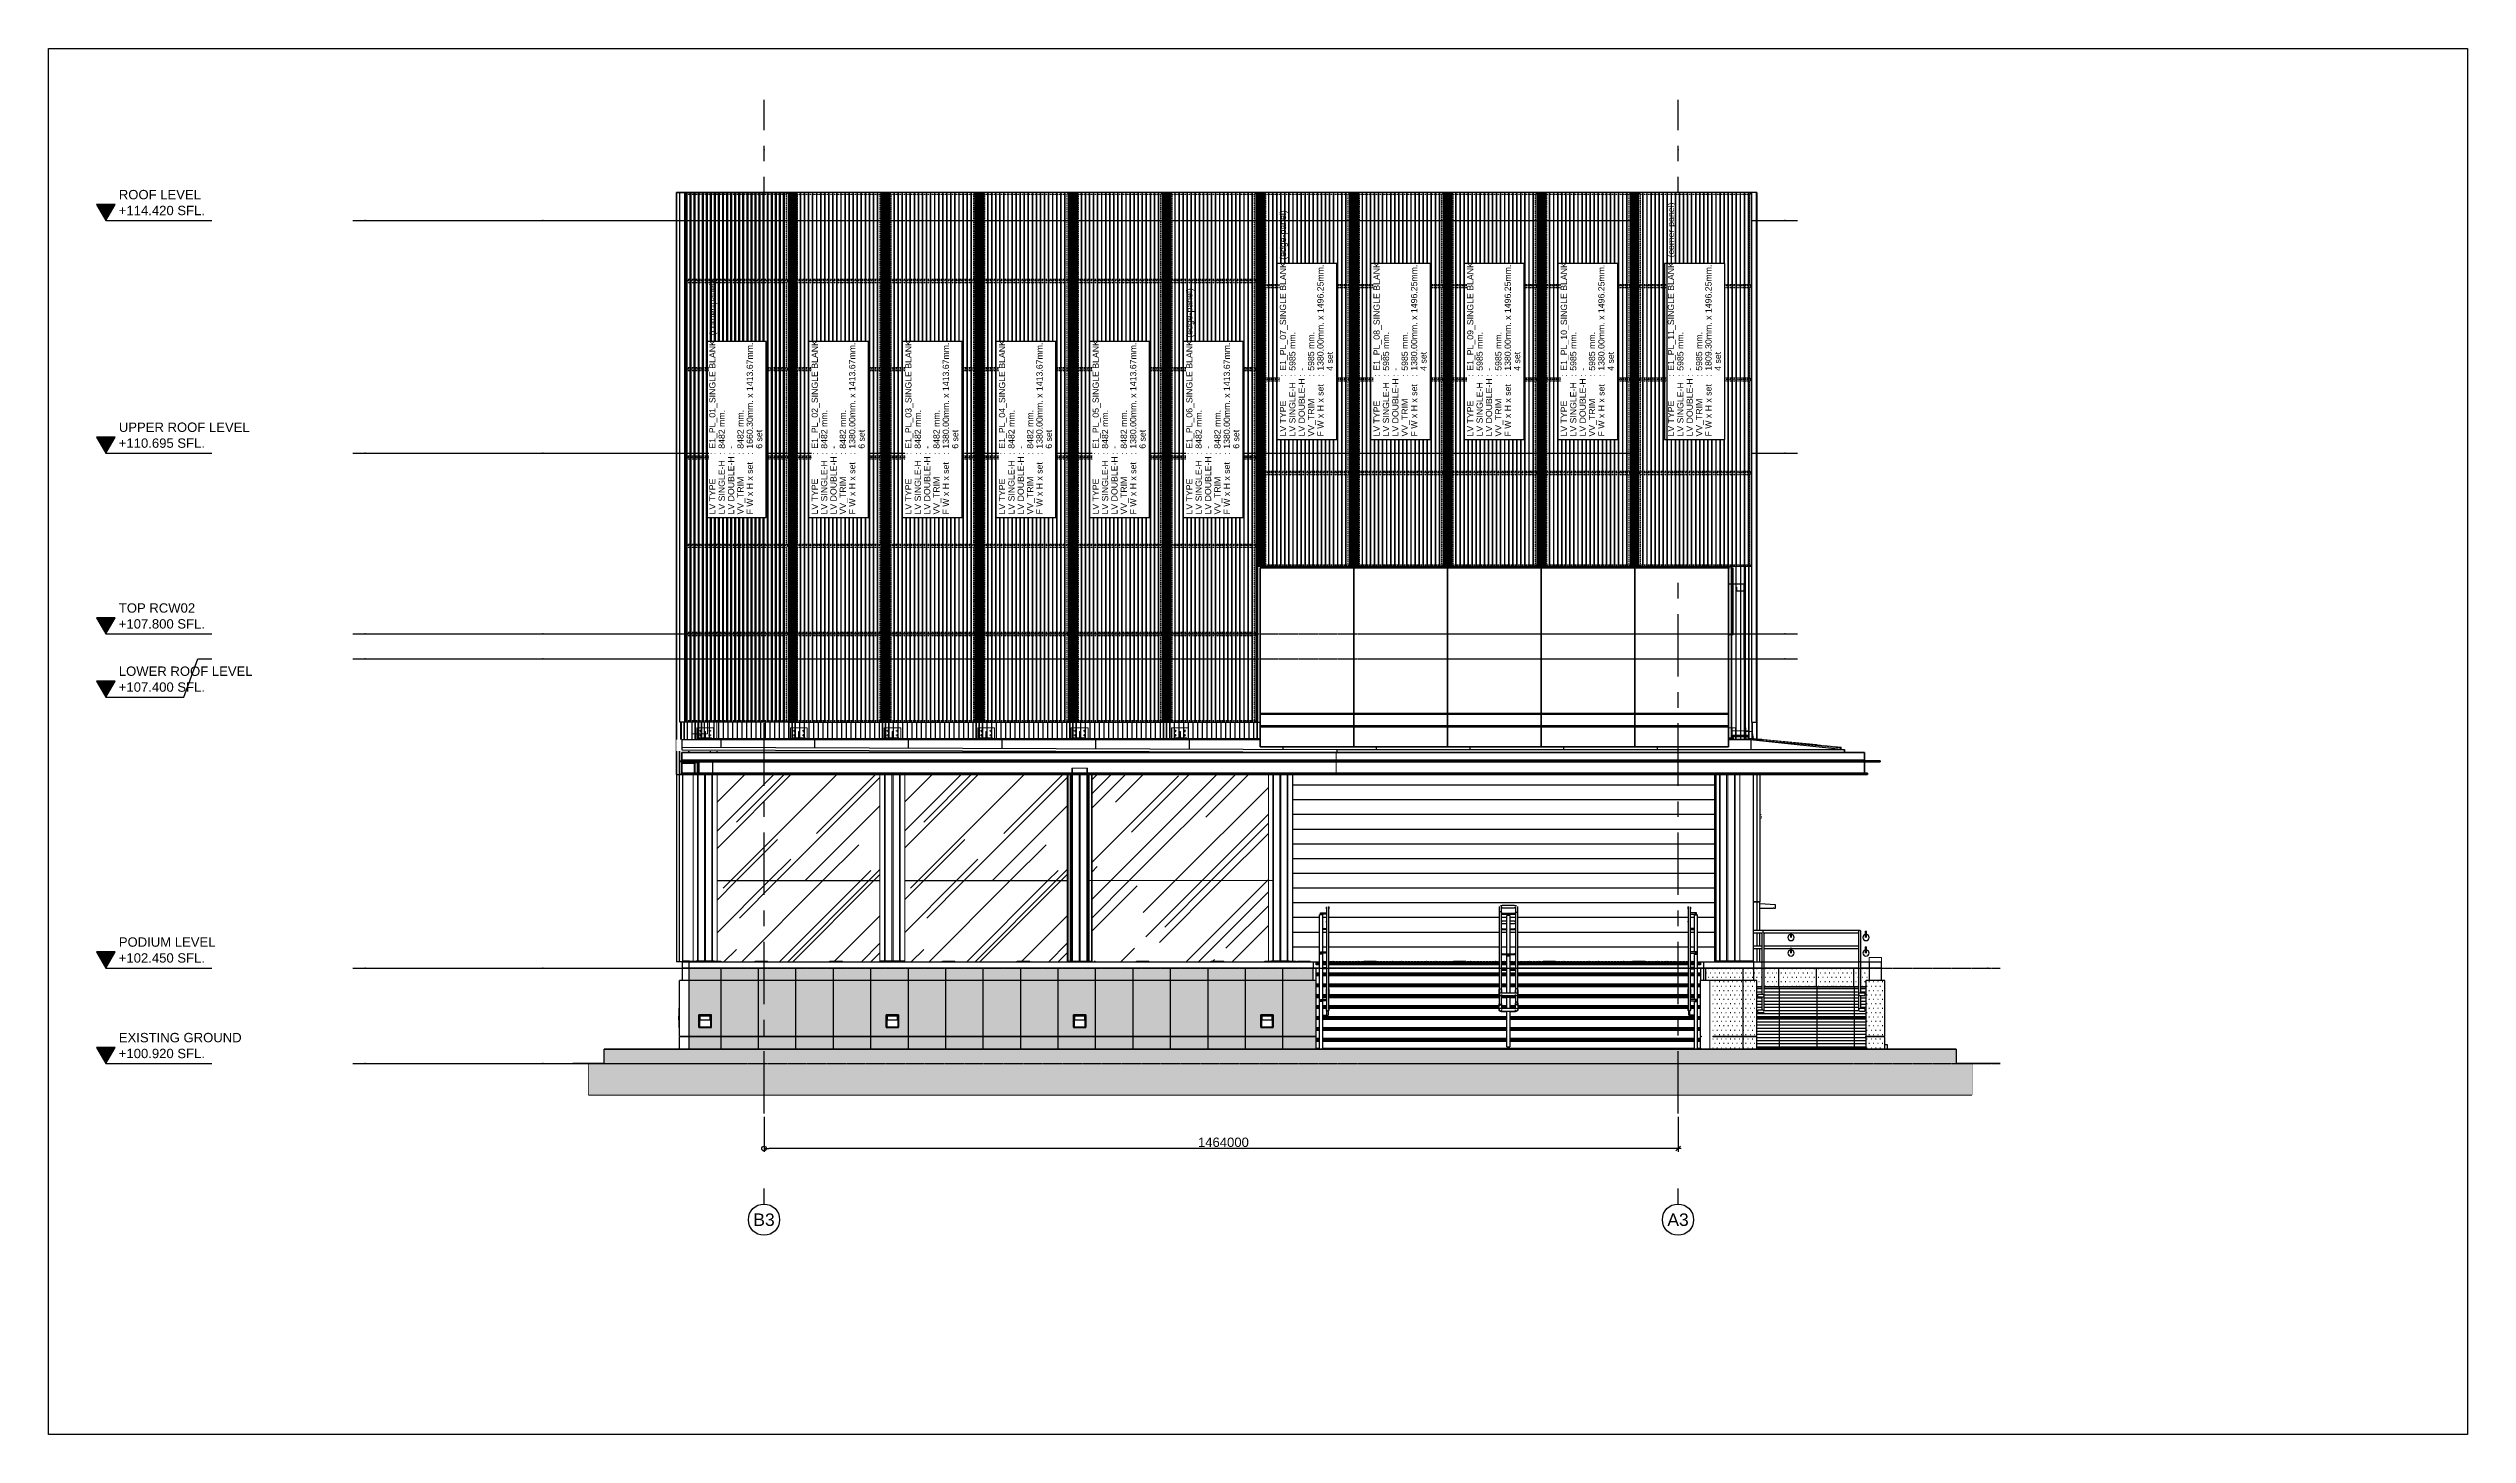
# Model space of a CAD drawing. Header units: millimetres. Extents: x 652937 to 1670132, y 1473552 to 2851037.
# Drawn here: x 871781 to 910531, y 1507049 to 1529249 of the extents above; entities that cross this region are included whole.
import ezdxf
from ezdxf.enums import TextEntityAlignment as Align
from ezdxf.xclip import XClip

# ---------------------------------------------------------------- set-up
doc = ezdxf.new("R2010")
doc.units = ezdxf.units.MM
doc.header["$XCLIPFRAME"] = 0
doc.set_wipeout_variables(frame=1)
for name, pattern in [('DPA_Hidden 250', [300, 200, -100]), ('DPA_Hidden 50', [300, 200, -100]), ('Grid Line', [22.225, 12.7, -3.175, 3.175, -3.175]), ('HIDDEN', [0.375, 0.25, -0.125]), ('TA_GL_004.00000', [11, 4, -1, 1, -1, 4]), ('TA_HL_001.00000', [6.5, 3.55, -2.95]), ('XKITLINE00', [0]), ('XKITLINE02', [4, 2, -2])]:
    doc.linetypes.add(name, pattern=pattern)
for name, color, linetype, plot in [('000 - 0_HIDE_OBJ_FRAMING_DEF_SUB', 7, 'Continuous', False), ('000 - ESTIMATE_ASPG_MAIN_COLOR_6', 7, 'Continuous', False), ('000 - ESTIMATE_ASPG_TEXT_COLOR_1', 7, 'Continuous', False), ('000 - ESTIMATE_ASPG_WIPEOUT_', 7, 'Continuous', False), ('000_AREA_ASPG_AREA_HATCH_', 7, 'Continuous', False), ('000_AREA_ASPG_AREA_MAIN_COLOR_1', 7, 'Continuous', False)]:
    doc.layers.add(name, color=color, linetype=linetype, plot=plot)
for name, color, linetype in [('000 - 0_HIDE_OBJ_FRAMING_DEF_SUB_1', 7, 'Continuous'), ('000 - 0_SYM_DWG_GRID-BUBBLE_MAIN_COLOR_1', 7, 'Continuous'), ('000 - 0_SYM_DWG_GRIDLINE_MAIN_COLOR_1', 7, 'Continuous'), ('000 - 0_SYM_DWG_GRIDLINE_MAIN_COLOR_251', 7, 'Continuous'), ('000 - 0_SYM_DWG_LEVEL_MAIN_COLOR_2', 7, 'Continuous'), ('000 - 0_SYM_DWG_LEVEL_TEXT', 7, 'Continuous'), ('010 - ASPG_DIMS_NOM', 7, 'Continuous'), ('010 - ASPG_EXTR_MAIN_COLOR_2', 7, 'Continuous'), ('010 - ASPG_EXTR_WIPEOUT_', 7, 'Continuous'), ('010 - ASPG_FRAMING_MAIN_COLOR_1', 7, 'Continuous'), ('010 - ASPG_FRAMING_SUB_COLOR_2', 7, 'Continuous'), ('010 - ASPG_FRAMING_SUB_COLOR_3', 7, 'Continuous'), ('A-CANOPY_1', 7, 'Continuous'), ('DIM', 7, 'Continuous'), ('REVISE', 7, 'Continuous')]:
    doc.layers.add(name, color=color, linetype=linetype)
for name, color, linetype, lineweight in [('A-000-T_TEXT', 7, 'Continuous', 9), ('A-010-M_LINE-T', 7, 'Continuous', 25), ('A-230-H_FLOOR', 7, 'Continuous', 25), ('A-230-M_FLOOR', 7, 'Continuous', 25), ('A-CANOPY', 7, 'Continuous', 25), ('A-DETL', 7, 'Continuous', 70), ('A-GENM', 7, 'Continuous', 9), ('A-GLAZ-CURT', 7, 'Continuous', 35), ('A-ROOF-OTLN', 7, 'Continuous', 35), ('Bolt', 7, 'Continuous', 0), ('E-LITE-EQPM', 7, 'Continuous', 9), ('Part', 7, 'Continuous', 0), ('S-160-M_FOUND', 7, 'Continuous', 25), ('Z-060-M_DETAIL', 7, 'Continuous', 9), ('Z-230-A_LEVEL', 7, 'Continuous', 9), ('Z-230_A_LEVEL', 7, 'Continuous', 9)]:
    doc.layers.add(name, color=color, linetype=linetype, lineweight=lineweight)
doc.styles.add('_Arial', font='arial.ttf')
doc.styles.add('ANGSANA', font='angsana.shx', dxfattribs={"width": 0.9})
doc.styles.add('Arial', font='arial.ttf')
doc.styles.add('Arial_1', font='arial.ttf', dxfattribs={"height": 125})
doc.styles.add('FAMELINE_FOR_CKST', font='arial.ttf')
doc.styles.add('TA', font='', dxfattribs={"height": 4.5})
doc.styles.get('TA').set_extended_font_data('Cordia New')
doc.dimstyles.new('FAMELINE-CKST_E-C', dxfattribs={"dimtxt": 0.3, "dimasz": 0.15, "dimexe": 0.1, "dimexo": 0.1, "dimgap": 0.05, "dimtad": 1, "dimzin": 0, "dimdsep": 46, "dimtxsty": 'FAMELINE_FOR_CKST', "dimblk": 'OBLIQUE', "dimblk1": 'OBLIQUE', "dimblk2": 'ORIGIN', "dimsah": 1, "dimcen": 0.1, "dimdle": 0.1, "dimclrd": 7, "dimclre": 7, "dimclrt": 7, "dimadec": 0, "dimazin": 0, "dimtfac": 1, "dimtix": 1, "dimtmove": 2, "dimatfit": 3, "dimfxl": 1, "dimtolj": 1, "dimtzin": 0, "dimlwd": -1, "dimlwe": -1, "dimarcsym": 0})
pattern_1 = [(50, (-598492.54, 86722.5), (728.7365, -63.7558), [76.2, -838.2]), (355, (-598492.54, 86722.5), (-140.9716, 764.2276), [60.96, -670.56]), (100.451, (-598431.8, 86717.2), (587.77, 700.46675), [64.76, -712.36]), (46.184, (-598492.5, 86925.7), (1084.3162, -168.171), [114.3, -1257.3]), (96.636, (-598402.2, 86911.7), (949.61, 989.7098), [97.14, -1068.54]), (351.184, (-598492.5, 86925.7), (949.6206, 989.7012), [91.44, -1005.84]), (21, (-598390.94, 86874.9), (606.45787, -409.06057), [76.2, -838.2]), (326, (-598390.94, 86874.9), (247.2083, 736.7529), [60.96, -670.56]), (71.451, (-598340.4, 86840.8), (853.66825, 327.6855), [64.76, -712.36]), (37.5, (-598492.54, 86722.5), (12.35469, 338.22012), [6.706, -655.726, 6.706, -674.014, -673.1]), (37.5, (-598492.54, 86722.5), (12.35469, 338.22012), [-1343.152, 6.706, -666.394]), (7.5, (-598492.54, 86722.5), (267.27887, 400.72213), [6.706, -381.406, 6.706, -640.486, -256.54]), (7.5, (-598492.54, 86722.5), (267.27887, 400.72213), [-1035.304, 6.706, -249.834]), (327.5, (-598719.1, 86722.5), (542.36333, -22.91534), [6.706, -247.294, 6.706, -785.774, -1051.56]), (327.5, (-598719.1, 86722.5), (542.36333, -22.91534), [-1046.48, 6.706, -1044.854]), (317.5, (-598820.7, 86722.5), (592.51696, 101.7071), [6.706, -323.494, 6.706, -519.582, -746.76]), (317.5, (-598820.7, 86722.5), (592.51696, 101.7071), [-856.488, 6.706, -740.054])]
pattern_2 = [(0, (2380.62, -9e-11), (35.282, 70.564), [7.823, -62.741])]
pattern_3 = [(90, (-1244.1, 101150), (-600, 4e-14), [])]
pattern_4 = [(90, (15128, 101150), (-600, 4e-14), [])]
pattern_5 = [(45, (1386576.9, 121030.8), (660.5113, 1761.362), [11676.29, -1556.84, 3892.097, -778.42]), (45, (1387033.8, 122038.1), (-1282.4916, 181.641), [2335.258, -256.878, 4670.516, -583.815]), (45, (1386384.27, 121773.86), (2493.4282, 3230.9986), [6227.355, -1089.787, 3113.678, -778.419])]
pattern_6 = [(45, (1383576.9, 121030.8), (660.5113, 1761.362), [11676.29, -1556.84, 3892.097, -778.42]), (45, (1384033.8, 122038.1), (-1282.4916, 181.641), [2335.258, -256.878, 4670.516, -583.815]), (45, (1383384.27, 121773.86), (2493.4282, 3230.9986), [6227.355, -1089.787, 3113.678, -778.419])]
pattern_7 = [(90, (15728, 101150), (-600, 4e-14), [])]
pattern_8 = [(45, (1564812.6, 124030.8), (660.511, 1761.362), [11676.29, -1556.84, 3892.1, -778.42]), (45, (1565269.4, 125038.1), (-1282.492, 181.64), [2335.26, -256.88, 4670.516, -583.815]), (45, (1564619.93, 124773.86), (2493.428, 3230.9986), [6227.355, -1089.787, 3113.68, -778.42])]

# ---------------------------------------------------------------- blocks, each defined once
blk = doc.blocks.new('A$C0a204f6e')
at = {"layer": 'Defpoints', "color": 7}
blk.add_lwpolyline([(775, 0), (0, 0), (0, 443.999987), (775, 443.999987)], close=True, dxfattribs=at)
blk = doc.blocks.new('GM_Louver Grill Vertical Z1 - Z Profile-V69-ENT 3 ELE-1 Sheet')
at = {"layer": '000 - 0_HIDE_OBJ_FRAMING_DEF_SUB', "color": 7}
blk.add_line((1605284, 105925), (1605284, 114870), dxfattribs=at)
blk = doc.blocks.new('GM_Louver Grill Vertical Z1 - Z Profile-22981246-ENT 3 ELE-1 Sheet')
at = {"layer": '000 - 0_HIDE_OBJ_FRAMING_DEF_SUB', "color": 7}
blk.add_line((1611284, 108890), (1611284, 114870), dxfattribs=at)
blk = doc.blocks.new('GM_Louver Grill Vertical Z1 - Z Profile-V54-ENT 3 ELE-1 Sheet')
at = {"layer": '000 - 0_HIDE_OBJ_FRAMING_DEF_SUB', "color": 7}
blk.add_line((1603484, 106111), (1603484, 114870), dxfattribs=at)
blk = doc.blocks.new('E1')
at = {"layer": '000 - 0_HIDE_OBJ_FRAMING_DEF_SUB', "color": 7, "lineweight": 35}
for p, q in [((1600734, 114870), (1600734, 105925)), ((1600909, 114820), (1600734, 114820)), ((1600909, 105925), (1600909, 114870)), ((1601009, 105925), (1601009, 114870)), ((1601009, 114820), (1602409, 114820)), ((1602409, 114870), (1602409, 105925)), ((1602509, 114870), (1602509, 105925)), ((1603909, 114820), (1602509, 114820)), ((1603909, 105925), (1603909, 114870)), ((1604009, 105925), (1604009, 114870)), ((1604009, 114820), (1605409, 114820)), ((1605409, 114870), (1605409, 105925)), ((1605509, 114870), (1605509, 105925)), ((1606909, 114820), (1605509, 114820)), ((1606909, 105925), (1606909, 114870)), ((1607009, 105925), (1607009, 114870)), ((1607009, 114820), (1608409, 114820)), ((1608409, 114870), (1608409, 105925)), ((1608509, 114870), (1608509, 105925)), ((1609909, 114820), (1608509, 114820)), ((1609909, 105925), (1609909, 114870)), ((1610009, 108890), (1610009, 114870)), ((1610009, 114820), (1611409, 114820)), ((1611409, 114870), (1611409, 108890)), ((1611509, 114870), (1611509, 108890)), ((1612909, 114820), (1611509, 114820)), ((1612909, 108890), (1612909, 114870)), ((1613009, 108890), (1613009, 114870)), ((1613009, 114820), (1614409, 114820)), ((1614409, 114870), (1614409, 108890)), ((1614509, 114870), (1614509, 108890)), ((1615909, 114820), (1614509, 114820)), ((1615909, 108890), (1615909, 114870)), ((1616009, 108890), (1616009, 114870)), ((1616009, 114820), (1617409, 114820)), ((1617409, 114870), (1617409, 108890)), ((1617509, 106111), (1617509, 114870)), ((1617509, 114820), (1617786, 114820)), ((1617786, 114870), (1617786, 106111)), ((1611409, 108940), (1610009, 108940)), ((1611509, 108940), (1612909, 108940)), ((1614409, 108940), (1613009, 108940)), ((1614509, 108940), (1615909, 108940)), ((1617409, 108940), (1616009, 108940)), ((1600734, 105975), (1600909, 105975)), ((1602409, 105975), (1601009, 105975)), ((1602509, 105975), (1603909, 105975)), ((1605409, 105975), (1604009, 105975)), ((1605509, 105975), (1606909, 105975)), ((1608409, 105975), (1607009, 105975)), ((1608509, 105975), (1609909, 105975)), ((1617786, 106161), (1617509, 106161))]:
    blk.add_line(p, q, dxfattribs=at)
for points in [[(1600607, 114870), (1600680, 114870), (1600680, 105925), (1600607, 105925)], [(1600959, 114870), (1600684, 114870), (1600684, 105925), (1600959, 105925)], [(1600959, 114870), (1602459, 114870), (1602459, 105925), (1600959, 105925)], [(1603959, 114870), (1602459, 114870), (1602459, 105925), (1603959, 105925)], [(1603959, 114870), (1605459, 114870), (1605459, 105925), (1603959, 105925)], [(1606959, 114870), (1605459, 114870), (1605459, 105925), (1606959, 105925)], [(1606959, 114870), (1608459, 114870), (1608459, 105925), (1606959, 105925)], [(1609959, 114870), (1608459, 114870), (1608459, 105925), (1609959, 105925)], [(1609959, 114870), (1611459, 114870), (1611459, 108890), (1609959, 108890)], [(1612959, 114870), (1611459, 114870), (1611459, 108890), (1612959, 108890)], [(1612959, 114870), (1614459, 114870), (1614459, 108890), (1612959, 108890)], [(1615959, 114870), (1614459, 114870), (1614459, 108890), (1615959, 108890)], [(1615959, 114870), (1617459, 114870), (1617459, 108890), (1615959, 108890)], [(1617459, 114870), (1617836, 114870), (1617836, 106111), (1617459, 106111)], [(1617914, 114870), (1617838, 114870), (1617838, 106111), (1617914, 106111)]]:
    blk.add_lwpolyline(points, close=True, dxfattribs=at)
at = {"layer": 'A-GENM', "color": 7}
for name, p in [('GM_Louver Grill Vertical Z1 - Z Profile-V69-ENT 3 ELE-1 Sheet', (-4500, 0)), ('GM_Louver Grill Vertical Z1 - Z Profile-V69-ENT 3 ELE-1 Sheet', (-4425, 0)), ('GM_Louver Grill Vertical Z1 - Z Profile-V69-ENT 3 ELE-1 Sheet', (-2700, 0)), ('GM_Louver Grill Vertical Z1 - Z Profile-V69-ENT 3 ELE-1 Sheet', (-2625, 0)), ('GM_Louver Grill Vertical Z1 - Z Profile-V69-ENT 3 ELE-1 Sheet', (-2550, 0)), ('GM_Louver Grill Vertical Z1 - Z Profile-V69-ENT 3 ELE-1 Sheet', (-2475, 0)), ('GM_Louver Grill Vertical Z1 - Z Profile-V69-ENT 3 ELE-1 Sheet', (-2400, 0)), ('GM_Louver Grill Vertical Z1 - Z Profile-V69-ENT 3 ELE-1 Sheet', (-2325, 0)), ('GM_Louver Grill Vertical Z1 - Z Profile-V69-ENT 3 ELE-1 Sheet', (-2250, 0)), ('GM_Louver Grill Vertical Z1 - Z Profile-V69-ENT 3 ELE-1 Sheet', (-2175, 0)), ('GM_Louver Grill Vertical Z1 - Z Profile-V69-ENT 3 ELE-1 Sheet', (-2100, 0)), ('GM_Louver Grill Vertical Z1 - Z Profile-V69-ENT 3 ELE-1 Sheet', (-2025, 0)), ('GM_Louver Grill Vertical Z1 - Z Profile-V69-ENT 3 ELE-1 Sheet', (-1950, 0)), ('GM_Louver Grill Vertical Z1 - Z Profile-V69-ENT 3 ELE-1 Sheet', (-1875, 0)), ('GM_Louver Grill Vertical Z1 - Z Profile-V69-ENT 3 ELE-1 Sheet', (-1800, 0)), ('GM_Louver Grill Vertical Z1 - Z Profile-V69-ENT 3 ELE-1 Sheet', (-1725, 0)), ('GM_Louver Grill Vertical Z1 - Z Profile-V69-ENT 3 ELE-1 Sheet', (-1650, 0)), ('GM_Louver Grill Vertical Z1 - Z Profile-V69-ENT 3 ELE-1 Sheet', (-1575, 0)), ('GM_Louver Grill Vertical Z1 - Z Profile-V69-ENT 3 ELE-1 Sheet', (-1500, 0)), ('GM_Louver Grill Vertical Z1 - Z Profile-V69-ENT 3 ELE-1 Sheet', (-1425, 0)), ('GM_Louver Grill Vertical Z1 - Z Profile-V69-ENT 3 ELE-1 Sheet', (-1200, 0)), ('GM_Louver Grill Vertical Z1 - Z Profile-V69-ENT 3 ELE-1 Sheet', (-1125, 0)), ('GM_Louver Grill Vertical Z1 - Z Profile-V69-ENT 3 ELE-1 Sheet', (-1050, 0)), ('GM_Louver Grill Vertical Z1 - Z Profile-V69-ENT 3 ELE-1 Sheet', (-975, 0)), ('GM_Louver Grill Vertical Z1 - Z Profile-V69-ENT 3 ELE-1 Sheet', (-900, 0)), ('GM_Louver Grill Vertical Z1 - Z Profile-V69-ENT 3 ELE-1 Sheet', (-825, 0)), ('GM_Louver Grill Vertical Z1 - Z Profile-V69-ENT 3 ELE-1 Sheet', (-750, 0)), ('GM_Louver Grill Vertical Z1 - Z Profile-V69-ENT 3 ELE-1 Sheet', (-675, 0)), ('GM_Louver Grill Vertical Z1 - Z Profile-V69-ENT 3 ELE-1 Sheet', (-600, 0)), ('GM_Louver Grill Vertical Z1 - Z Profile-V69-ENT 3 ELE-1 Sheet', (-525, 0)), ('GM_Louver Grill Vertical Z1 - Z Profile-V69-ENT 3 ELE-1 Sheet', (-450, 0)), ('GM_Louver Grill Vertical Z1 - Z Profile-V69-ENT 3 ELE-1 Sheet', (-375, 0)), ('GM_Louver Grill Vertical Z1 - Z Profile-V69-ENT 3 ELE-1 Sheet', (-300, 0)), ('GM_Louver Grill Vertical Z1 - Z Profile-V69-ENT 3 ELE-1 Sheet', (-225, 0)), ('GM_Louver Grill Vertical Z1 - Z Profile-V69-ENT 3 ELE-1 Sheet', (-150, 0)), ('GM_Louver Grill Vertical Z1 - Z Profile-V69-ENT 3 ELE-1 Sheet', (-75, 0)), ('GM_Louver Grill Vertical Z1 - Z Profile-V69-ENT 3 ELE-1 Sheet', (0, 0)), ('GM_Louver Grill Vertical Z1 - Z Profile-V69-ENT 3 ELE-1 Sheet', (75, 0)), ('GM_Louver Grill Vertical Z1 - Z Profile-V69-ENT 3 ELE-1 Sheet', (300, 0)), ('GM_Louver Grill Vertical Z1 - Z Profile-V69-ENT 3 ELE-1 Sheet', (375, 0)), ('GM_Louver Grill Vertical Z1 - Z Profile-V69-ENT 3 ELE-1 Sheet', (450, 0)), ('GM_Louver Grill Vertical Z1 - Z Profile-V69-ENT 3 ELE-1 Sheet', (525, 0)), ('GM_Louver Grill Vertical Z1 - Z Profile-V69-ENT 3 ELE-1 Sheet', (600, 0)), ('GM_Louver Grill Vertical Z1 - Z Profile-V69-ENT 3 ELE-1 Sheet', (675, 0)), ('GM_Louver Grill Vertical Z1 - Z Profile-V69-ENT 3 ELE-1 Sheet', (750, 0)), ('GM_Louver Grill Vertical Z1 - Z Profile-V69-ENT 3 ELE-1 Sheet', (825, 0)), ('GM_Louver Grill Vertical Z1 - Z Profile-V69-ENT 3 ELE-1 Sheet', (900, 0)), ('GM_Louver Grill Vertical Z1 - Z Profile-V69-ENT 3 ELE-1 Sheet', (975, 0)), ('GM_Louver Grill Vertical Z1 - Z Profile-V69-ENT 3 ELE-1 Sheet', (1050, 0)), ('GM_Louver Grill Vertical Z1 - Z Profile-V69-ENT 3 ELE-1 Sheet', (1125, 0)), ('GM_Louver Grill Vertical Z1 - Z Profile-V69-ENT 3 ELE-1 Sheet', (1200, 0)), ('GM_Louver Grill Vertical Z1 - Z Profile-V69-ENT 3 ELE-1 Sheet', (1275, 0)), ('GM_Louver Grill Vertical Z1 - Z Profile-V69-ENT 3 ELE-1 Sheet', (1350, 0)), ('GM_Louver Grill Vertical Z1 - Z Profile-V69-ENT 3 ELE-1 Sheet', (1425, 0)), ('GM_Louver Grill Vertical Z1 - Z Profile-V69-ENT 3 ELE-1 Sheet', (1500, 0)), ('GM_Louver Grill Vertical Z1 - Z Profile-V69-ENT 3 ELE-1 Sheet', (1575, 0)), ('GM_Louver Grill Vertical Z1 - Z Profile-V69-ENT 3 ELE-1 Sheet', (1800, 0)), ('GM_Louver Grill Vertical Z1 - Z Profile-V69-ENT 3 ELE-1 Sheet', (1875, 0)), ('GM_Louver Grill Vertical Z1 - Z Profile-V69-ENT 3 ELE-1 Sheet', (1950, 0)), ('GM_Louver Grill Vertical Z1 - Z Profile-V69-ENT 3 ELE-1 Sheet', (2025, 0)), ('GM_Louver Grill Vertical Z1 - Z Profile-V69-ENT 3 ELE-1 Sheet', (2100, 0)), ('GM_Louver Grill Vertical Z1 - Z Profile-V69-ENT 3 ELE-1 Sheet', (2175, 0)), ('GM_Louver Grill Vertical Z1 - Z Profile-V69-ENT 3 ELE-1 Sheet', (2250, 0)), ('GM_Louver Grill Vertical Z1 - Z Profile-V69-ENT 3 ELE-1 Sheet', (2325, 0)), ('GM_Louver Grill Vertical Z1 - Z Profile-V69-ENT 3 ELE-1 Sheet', (2400, 0)), ('GM_Louver Grill Vertical Z1 - Z Profile-V69-ENT 3 ELE-1 Sheet', (2475, 0)), ('GM_Louver Grill Vertical Z1 - Z Profile-V69-ENT 3 ELE-1 Sheet', (2550, 0)), ('GM_Louver Grill Vertical Z1 - Z Profile-V69-ENT 3 ELE-1 Sheet', (2625, 0)), ('GM_Louver Grill Vertical Z1 - Z Profile-V69-ENT 3 ELE-1 Sheet', (2700, 0)), ('GM_Louver Grill Vertical Z1 - Z Profile-V69-ENT 3 ELE-1 Sheet', (2775, 0)), ('GM_Louver Grill Vertical Z1 - Z Profile-V69-ENT 3 ELE-1 Sheet', (2850, 0)), ('GM_Louver Grill Vertical Z1 - Z Profile-V69-ENT 3 ELE-1 Sheet', (2925, 0)), ('GM_Louver Grill Vertical Z1 - Z Profile-V69-ENT 3 ELE-1 Sheet', (3000, 0)), ('GM_Louver Grill Vertical Z1 - Z Profile-V69-ENT 3 ELE-1 Sheet', (3075, 0)), ('GM_Louver Grill Vertical Z1 - Z Profile-V69-ENT 3 ELE-1 Sheet', (3300, 0)), ('GM_Louver Grill Vertical Z1 - Z Profile-V69-ENT 3 ELE-1 Sheet', (3375, 0)), ('GM_Louver Grill Vertical Z1 - Z Profile-V69-ENT 3 ELE-1 Sheet', (3450, 0)), ('GM_Louver Grill Vertical Z1 - Z Profile-V69-ENT 3 ELE-1 Sheet', (3525, 0)), ('GM_Louver Grill Vertical Z1 - Z Profile-V69-ENT 3 ELE-1 Sheet', (3600, 0)), ('GM_Louver Grill Vertical Z1 - Z Profile-V69-ENT 3 ELE-1 Sheet', (3675, 0)), ('GM_Louver Grill Vertical Z1 - Z Profile-V69-ENT 3 ELE-1 Sheet', (3750, 0)), ('GM_Louver Grill Vertical Z1 - Z Profile-V69-ENT 3 ELE-1 Sheet', (3825, 0)), ('GM_Louver Grill Vertical Z1 - Z Profile-V69-ENT 3 ELE-1 Sheet', (3900, 0)), ('GM_Louver Grill Vertical Z1 - Z Profile-V69-ENT 3 ELE-1 Sheet', (3975, 0)), ('GM_Louver Grill Vertical Z1 - Z Profile-V69-ENT 3 ELE-1 Sheet', (4050, 0)), ('GM_Louver Grill Vertical Z1 - Z Profile-V69-ENT 3 ELE-1 Sheet', (4125, 0)), ('GM_Louver Grill Vertical Z1 - Z Profile-V69-ENT 3 ELE-1 Sheet', (4200, 0)), ('GM_Louver Grill Vertical Z1 - Z Profile-V69-ENT 3 ELE-1 Sheet', (4275, 0)), ('GM_Louver Grill Vertical Z1 - Z Profile-V69-ENT 3 ELE-1 Sheet', (4350, 0)), ('GM_Louver Grill Vertical Z1 - Z Profile-V69-ENT 3 ELE-1 Sheet', (4425, 0)), ('GM_Louver Grill Vertical Z1 - Z Profile-V69-ENT 3 ELE-1 Sheet', (4500, 0)), ('GM_Louver Grill Vertical Z1 - Z Profile-V69-ENT 3 ELE-1 Sheet', (4575, 0)), ('GM_Louver Grill Vertical Z1 - Z Profile-22981246-ENT 3 ELE-1 Sheet', (-1200, 0)), ('GM_Louver Grill Vertical Z1 - Z Profile-22981246-ENT 3 ELE-1 Sheet', (-1125, 0)), ('GM_Louver Grill Vertical Z1 - Z Profile-22981246-ENT 3 ELE-1 Sheet', (-1050, 0)), ('GM_Louver Grill Vertical Z1 - Z Profile-22981246-ENT 3 ELE-1 Sheet', (-975, 0)), ('GM_Louver Grill Vertical Z1 - Z Profile-22981246-ENT 3 ELE-1 Sheet', (-900, 0)), ('GM_Louver Grill Vertical Z1 - Z Profile-22981246-ENT 3 ELE-1 Sheet', (-825, 0)), ('GM_Louver Grill Vertical Z1 - Z Profile-22981246-ENT 3 ELE-1 Sheet', (-750, 0)), ('GM_Louver Grill Vertical Z1 - Z Profile-22981246-ENT 3 ELE-1 Sheet', (-675, 0)), ('GM_Louver Grill Vertical Z1 - Z Profile-22981246-ENT 3 ELE-1 Sheet', (-600, 0)), ('GM_Louver Grill Vertical Z1 - Z Profile-22981246-ENT 3 ELE-1 Sheet', (-525, 0)), ('GM_Louver Grill Vertical Z1 - Z Profile-22981246-ENT 3 ELE-1 Sheet', (-450, 0)), ('GM_Louver Grill Vertical Z1 - Z Profile-22981246-ENT 3 ELE-1 Sheet', (-375, 0)), ('GM_Louver Grill Vertical Z1 - Z Profile-22981246-ENT 3 ELE-1 Sheet', (-300, 0)), ('GM_Louver Grill Vertical Z1 - Z Profile-22981246-ENT 3 ELE-1 Sheet', (-225, 0)), ('GM_Louver Grill Vertical Z1 - Z Profile-22981246-ENT 3 ELE-1 Sheet', (-150, 0)), ('GM_Louver Grill Vertical Z1 - Z Profile-22981246-ENT 3 ELE-1 Sheet', (-75, 0)), ('GM_Louver Grill Vertical Z1 - Z Profile-22981246-ENT 3 ELE-1 Sheet', (0, 0)), ('GM_Louver Grill Vertical Z1 - Z Profile-22981246-ENT 3 ELE-1 Sheet', (75, 0)), ('GM_Louver Grill Vertical Z1 - Z Profile-22981246-ENT 3 ELE-1 Sheet', (300, 0)), ('GM_Louver Grill Vertical Z1 - Z Profile-22981246-ENT 3 ELE-1 Sheet', (375, 0)), ('GM_Louver Grill Vertical Z1 - Z Profile-22981246-ENT 3 ELE-1 Sheet', (450, 0)), ('GM_Louver Grill Vertical Z1 - Z Profile-22981246-ENT 3 ELE-1 Sheet', (525, 0)), ('GM_Louver Grill Vertical Z1 - Z Profile-22981246-ENT 3 ELE-1 Sheet', (600, 0)), ('GM_Louver Grill Vertical Z1 - Z Profile-22981246-ENT 3 ELE-1 Sheet', (675, 0)), ('GM_Louver Grill Vertical Z1 - Z Profile-22981246-ENT 3 ELE-1 Sheet', (750, 0)), ('GM_Louver Grill Vertical Z1 - Z Profile-22981246-ENT 3 ELE-1 Sheet', (825, 0)), ('GM_Louver Grill Vertical Z1 - Z Profile-22981246-ENT 3 ELE-1 Sheet', (900, 0)), ('GM_Louver Grill Vertical Z1 - Z Profile-22981246-ENT 3 ELE-1 Sheet', (975, 0)), ('GM_Louver Grill Vertical Z1 - Z Profile-22981246-ENT 3 ELE-1 Sheet', (1050, 0)), ('GM_Louver Grill Vertical Z1 - Z Profile-22981246-ENT 3 ELE-1 Sheet', (1125, 0)), ('GM_Louver Grill Vertical Z1 - Z Profile-22981246-ENT 3 ELE-1 Sheet', (1200, 0)), ('GM_Louver Grill Vertical Z1 - Z Profile-22981246-ENT 3 ELE-1 Sheet', (1275, 0)), ('GM_Louver Grill Vertical Z1 - Z Profile-22981246-ENT 3 ELE-1 Sheet', (1350, 0)), ('GM_Louver Grill Vertical Z1 - Z Profile-22981246-ENT 3 ELE-1 Sheet', (1425, 0)), ('GM_Louver Grill Vertical Z1 - Z Profile-22981246-ENT 3 ELE-1 Sheet', (1500, 0)), ('GM_Louver Grill Vertical Z1 - Z Profile-22981246-ENT 3 ELE-1 Sheet', (1575, 0)), ('GM_Louver Grill Vertical Z1 - Z Profile-22981246-ENT 3 ELE-1 Sheet', (1800, 0)), ('GM_Louver Grill Vertical Z1 - Z Profile-22981246-ENT 3 ELE-1 Sheet', (1875, 0)), ('GM_Louver Grill Vertical Z1 - Z Profile-22981246-ENT 3 ELE-1 Sheet', (1950, 0)), ('GM_Louver Grill Vertical Z1 - Z Profile-22981246-ENT 3 ELE-1 Sheet', (2025, 0)), ('GM_Louver Grill Vertical Z1 - Z Profile-22981246-ENT 3 ELE-1 Sheet', (2100, 0)), ('GM_Louver Grill Vertical Z1 - Z Profile-22981246-ENT 3 ELE-1 Sheet', (2175, 0)), ('GM_Louver Grill Vertical Z1 - Z Profile-22981246-ENT 3 ELE-1 Sheet', (2250, 0)), ('GM_Louver Grill Vertical Z1 - Z Profile-22981246-ENT 3 ELE-1 Sheet', (2325, 0)), ('GM_Louver Grill Vertical Z1 - Z Profile-22981246-ENT 3 ELE-1 Sheet', (2400, 0)), ('GM_Louver Grill Vertical Z1 - Z Profile-22981246-ENT 3 ELE-1 Sheet', (2475, 0)), ('GM_Louver Grill Vertical Z1 - Z Profile-22981246-ENT 3 ELE-1 Sheet', (2550, 0)), ('GM_Louver Grill Vertical Z1 - Z Profile-22981246-ENT 3 ELE-1 Sheet', (2625, 0)), ('GM_Louver Grill Vertical Z1 - Z Profile-22981246-ENT 3 ELE-1 Sheet', (2700, 0)), ('GM_Louver Grill Vertical Z1 - Z Profile-22981246-ENT 3 ELE-1 Sheet', (2775, 0)), ('GM_Louver Grill Vertical Z1 - Z Profile-22981246-ENT 3 ELE-1 Sheet', (2850, 0)), ('GM_Louver Grill Vertical Z1 - Z Profile-22981246-ENT 3 ELE-1 Sheet', (2925, 0)), ('GM_Louver Grill Vertical Z1 - Z Profile-22981246-ENT 3 ELE-1 Sheet', (3000, 0)), ('GM_Louver Grill Vertical Z1 - Z Profile-22981246-ENT 3 ELE-1 Sheet', (3075, 0)), ('GM_Louver Grill Vertical Z1 - Z Profile-22981246-ENT 3 ELE-1 Sheet', (3300, 0)), ('GM_Louver Grill Vertical Z1 - Z Profile-22981246-ENT 3 ELE-1 Sheet', (3375, 0)), ('GM_Louver Grill Vertical Z1 - Z Profile-22981246-ENT 3 ELE-1 Sheet', (3450, 0)), ('GM_Louver Grill Vertical Z1 - Z Profile-22981246-ENT 3 ELE-1 Sheet', (3525, 0)), ('GM_Louver Grill Vertical Z1 - Z Profile-22981246-ENT 3 ELE-1 Sheet', (3600, 0)), ('GM_Louver Grill Vertical Z1 - Z Profile-22981246-ENT 3 ELE-1 Sheet', (3675, 0)), ('GM_Louver Grill Vertical Z1 - Z Profile-22981246-ENT 3 ELE-1 Sheet', (3750, 0)), ('GM_Louver Grill Vertical Z1 - Z Profile-22981246-ENT 3 ELE-1 Sheet', (3825, 0)), ('GM_Louver Grill Vertical Z1 - Z Profile-22981246-ENT 3 ELE-1 Sheet', (3900, 0)), ('GM_Louver Grill Vertical Z1 - Z Profile-22981246-ENT 3 ELE-1 Sheet', (3975, 0)), ('GM_Louver Grill Vertical Z1 - Z Profile-22981246-ENT 3 ELE-1 Sheet', (4050, 0)), ('GM_Louver Grill Vertical Z1 - Z Profile-22981246-ENT 3 ELE-1 Sheet', (4125, 0)), ('GM_Louver Grill Vertical Z1 - Z Profile-22981246-ENT 3 ELE-1 Sheet', (4200, 0)), ('GM_Louver Grill Vertical Z1 - Z Profile-22981246-ENT 3 ELE-1 Sheet', (4275, 0)), ('GM_Louver Grill Vertical Z1 - Z Profile-22981246-ENT 3 ELE-1 Sheet', (4350, 0)), ('GM_Louver Grill Vertical Z1 - Z Profile-22981246-ENT 3 ELE-1 Sheet', (4425, 0)), ('GM_Louver Grill Vertical Z1 - Z Profile-22981246-ENT 3 ELE-1 Sheet', (4500, 0)), ('GM_Louver Grill Vertical Z1 - Z Profile-22981246-ENT 3 ELE-1 Sheet', (4575, 0)), ('GM_Louver Grill Vertical Z1 - Z Profile-22981246-ENT 3 ELE-1 Sheet', (4800, 0)), ('GM_Louver Grill Vertical Z1 - Z Profile-22981246-ENT 3 ELE-1 Sheet', (4875, 0)), ('GM_Louver Grill Vertical Z1 - Z Profile-22981246-ENT 3 ELE-1 Sheet', (4950, 0)), ('GM_Louver Grill Vertical Z1 - Z Profile-22981246-ENT 3 ELE-1 Sheet', (5025, 0)), ('GM_Louver Grill Vertical Z1 - Z Profile-22981246-ENT 3 ELE-1 Sheet', (5100, 0)), ('GM_Louver Grill Vertical Z1 - Z Profile-22981246-ENT 3 ELE-1 Sheet', (5175, 0)), ('GM_Louver Grill Vertical Z1 - Z Profile-22981246-ENT 3 ELE-1 Sheet', (5250, 0)), ('GM_Louver Grill Vertical Z1 - Z Profile-22981246-ENT 3 ELE-1 Sheet', (5325, 0)), ('GM_Louver Grill Vertical Z1 - Z Profile-22981246-ENT 3 ELE-1 Sheet', (5400, 0)), ('GM_Louver Grill Vertical Z1 - Z Profile-22981246-ENT 3 ELE-1 Sheet', (5475, 0)), ('GM_Louver Grill Vertical Z1 - Z Profile-22981246-ENT 3 ELE-1 Sheet', (5550, 0)), ('GM_Louver Grill Vertical Z1 - Z Profile-22981246-ENT 3 ELE-1 Sheet', (5625, 0)), ('GM_Louver Grill Vertical Z1 - Z Profile-22981246-ENT 3 ELE-1 Sheet', (5700, 0)), ('GM_Louver Grill Vertical Z1 - Z Profile-22981246-ENT 3 ELE-1 Sheet', (5775, 0)), ('GM_Louver Grill Vertical Z1 - Z Profile-22981246-ENT 3 ELE-1 Sheet', (5850, 0)), ('GM_Louver Grill Vertical Z1 - Z Profile-22981246-ENT 3 ELE-1 Sheet', (5925, 0)), ('GM_Louver Grill Vertical Z1 - Z Profile-22981246-ENT 3 ELE-1 Sheet', (6000, 0)), ('GM_Louver Grill Vertical Z1 - Z Profile-22981246-ENT 3 ELE-1 Sheet', (6075, 0)), ('GM_Louver Grill Vertical Z1 - Z Profile-V54-ENT 3 ELE-1 Sheet', (14100, 0)), ('GM_Louver Grill Vertical Z1 - Z Profile-V54-ENT 3 ELE-1 Sheet', (14175, 0)), ('GM_Louver Grill Vertical Z1 - Z Profile-V54-ENT 3 ELE-1 Sheet', (14250, 0))]:
    blk.add_blockref(name, p, dxfattribs=at)
for p, xscale in [((3206344, 0), -1.000000000000001), ((3206419, 0), -0.9999999999999982), ((3206494, 0), -1.000000000000001), ((3206569, 0), -1.000000000000001), ((3206644, 0), -1.000000000000001), ((3206719, 0), -1.000000000000001), ((3206794, 0), -1.000000000000001), ((3206869, 0), -1.000000000000001), ((3206944, 0), -1.000000000000001), ((3207019, 0), -1.000000000000001), ((3207094, 0), -1.000000000000001), ((3207169, 0), -1.000000000000001), ((3207244, 0), -1.000000000000001), ((3207319, 0), -1.000000000000001), ((3207394, 0), -1.000000000000001), ((3207469, 0), -1.000000000000001), ((3207544, 0), -1.000000000000001), ((3207619, 0), -1.000000000000001)]:
    blk.add_blockref('GM_Louver Grill Vertical Z1 - Z Profile-V69-ENT 3 ELE-1 Sheet', p, dxfattribs=dict(at, xscale=xscale))
blk = doc.blocks.new('LEV-SEC')
blk.add_hatch(color=7).paths.add_polyline_path([(-1.62, 2.67), (0, 0), (1.62, 2.67)])
at = {"color": 7}
for p, q in [((-1.62, 2.67), (0, 0)), ((1.62, 2.67), (-1.62, 2.67)), ((1.62, 0), (-1.62, 0)), ((0, 0), (1.62, 2.67))]:
    blk.add_line(p, q, dxfattribs=at)
at = {"color": 7, "style": 'ANGSANA'}
blk.add_attdef('ELEVATION', text='', height=2.4, dxfattribs=at).set_placement((2.91, 2.21), align=Align.BOTTOM_LEFT)
blk = doc.blocks.new('co')
at = {"layer": 'Bolt'}
for points in [[(663345.977, 1524559.838), (663345.978, 1524559.84), (663345.979, 1524559.841), (663345.98, 1524559.843), (663345.981, 1524559.844), (663345.983, 1524559.845), (663345.985, 1524559.845), (663345.987, 1524559.845), (663345.988, 1524559.845), (663345.99, 1524559.845), (663345.992, 1524559.844), (663345.993, 1524559.843), (663345.994, 1524559.841), (663345.995, 1524559.84), (663345.996, 1524559.838), (663345.996, 1524559.836), (663345.996, 1524559.834), (663345.995, 1524559.832), (663345.994, 1524559.831), (663345.993, 1524559.829), (663345.992, 1524559.828), (663345.99, 1524559.827), (663345.988, 1524559.827), (663345.987, 1524559.826), (663345.985, 1524559.827), (663345.983, 1524559.827), (663345.981, 1524559.828), (663345.98, 1524559.829), (663345.979, 1524559.831), (663345.978, 1524559.832), (663345.977, 1524559.834), (663345.977, 1524559.836)], [(663345.977, 1524559.768), (663345.978, 1524559.77), (663345.979, 1524559.771), (663345.98, 1524559.773), (663345.981, 1524559.774), (663345.983, 1524559.775), (663345.985, 1524559.775), (663345.987, 1524559.775), (663345.988, 1524559.775), (663345.99, 1524559.775), (663345.992, 1524559.774), (663345.993, 1524559.773), (663345.994, 1524559.771), (663345.995, 1524559.77), (663345.996, 1524559.768), (663345.996, 1524559.766), (663345.996, 1524559.764), (663345.995, 1524559.762), (663345.994, 1524559.761), (663345.993, 1524559.759), (663345.992, 1524559.758), (663345.99, 1524559.757), (663345.988, 1524559.757), (663345.987, 1524559.756), (663345.985, 1524559.757), (663345.983, 1524559.757), (663345.981, 1524559.758), (663345.98, 1524559.759), (663345.979, 1524559.761), (663345.978, 1524559.762), (663345.977, 1524559.764), (663345.977, 1524559.766)], [(663346.013, 1524559.66), (663346.014, 1524559.659), (663346.016, 1524559.658), (663346.017, 1524559.657), (663346.018, 1524559.656), (663346.019, 1524559.655), (663346.019, 1524559.654), (663346.019, 1524559.652), (663346.019, 1524559.651), (663346.019, 1524559.649), (663346.018, 1524559.648), (663346.017, 1524559.647), (663346.016, 1524559.646), (663346.014, 1524559.645), (663346.013, 1524559.645), (663346.012, 1524559.645), (663346.01, 1524559.645), (663346.009, 1524559.645), (663346.007, 1524559.646), (663346.006, 1524559.647), (663346.005, 1524559.648), (663346.005, 1524559.649), (663346.004, 1524559.651), (663346.004, 1524559.652), (663346.004, 1524559.654), (663346.005, 1524559.655), (663346.005, 1524559.656), (663346.006, 1524559.657), (663346.007, 1524559.658), (663346.009, 1524559.659), (663346.01, 1524559.66), (663346.012, 1524559.66)], [(663346.013, 1524559.61), (663346.014, 1524559.609), (663346.016, 1524559.608), (663346.017, 1524559.608), (663346.018, 1524559.606), (663346.019, 1524559.605), (663346.019, 1524559.604), (663346.019, 1524559.602), (663346.019, 1524559.601), (663346.019, 1524559.599), (663346.018, 1524559.598), (663346.017, 1524559.597), (663346.016, 1524559.596), (663346.014, 1524559.595), (663346.013, 1524559.595), (663346.012, 1524559.595), (663346.01, 1524559.595), (663346.009, 1524559.595), (663346.007, 1524559.596), (663346.006, 1524559.597), (663346.005, 1524559.598), (663346.005, 1524559.599), (663346.004, 1524559.601), (663346.004, 1524559.602), (663346.004, 1524559.604), (663346.005, 1524559.605), (663346.005, 1524559.606), (663346.006, 1524559.608), (663346.007, 1524559.608), (663346.009, 1524559.609), (663346.01, 1524559.61), (663346.012, 1524559.61)], [(663346.113, 1524559.66), (663346.114, 1524559.659), (663346.116, 1524559.658), (663346.117, 1524559.657), (663346.118, 1524559.656), (663346.119, 1524559.655), (663346.119, 1524559.654), (663346.119, 1524559.652), (663346.119, 1524559.651), (663346.119, 1524559.649), (663346.118, 1524559.648), (663346.117, 1524559.647), (663346.116, 1524559.646), (663346.114, 1524559.645), (663346.113, 1524559.645), (663346.112, 1524559.645), (663346.11, 1524559.645), (663346.109, 1524559.645), (663346.107, 1524559.646), (663346.106, 1524559.647), (663346.105, 1524559.648), (663346.105, 1524559.649), (663346.104, 1524559.651), (663346.104, 1524559.652), (663346.104, 1524559.654), (663346.105, 1524559.655), (663346.105, 1524559.656), (663346.106, 1524559.657), (663346.107, 1524559.658), (663346.109, 1524559.659), (663346.11, 1524559.66), (663346.112, 1524559.66)], [(663346.113, 1524559.61), (663346.114, 1524559.609), (663346.116, 1524559.608), (663346.117, 1524559.608), (663346.118, 1524559.606), (663346.119, 1524559.605), (663346.119, 1524559.604), (663346.119, 1524559.602), (663346.119, 1524559.601), (663346.119, 1524559.599), (663346.118, 1524559.598), (663346.117, 1524559.597), (663346.116, 1524559.596), (663346.114, 1524559.595), (663346.113, 1524559.595), (663346.112, 1524559.595), (663346.11, 1524559.595), (663346.109, 1524559.595), (663346.107, 1524559.596), (663346.106, 1524559.597), (663346.105, 1524559.598), (663346.105, 1524559.599), (663346.104, 1524559.601), (663346.104, 1524559.602), (663346.104, 1524559.604), (663346.105, 1524559.605), (663346.105, 1524559.606), (663346.106, 1524559.608), (663346.107, 1524559.608), (663346.109, 1524559.609), (663346.11, 1524559.61), (663346.112, 1524559.61)], [(663346.127, 1524559.838), (663346.128, 1524559.84), (663346.129, 1524559.841), (663346.13, 1524559.843), (663346.131, 1524559.844), (663346.133, 1524559.845), (663346.135, 1524559.845), (663346.137, 1524559.845), (663346.138, 1524559.845), (663346.14, 1524559.845), (663346.142, 1524559.844), (663346.143, 1524559.843), (663346.144, 1524559.841), (663346.145, 1524559.84), (663346.146, 1524559.838), (663346.146, 1524559.836), (663346.146, 1524559.834), (663346.145, 1524559.832), (663346.144, 1524559.831), (663346.143, 1524559.829), (663346.142, 1524559.828), (663346.14, 1524559.827), (663346.138, 1524559.827), (663346.137, 1524559.826), (663346.135, 1524559.827), (663346.133, 1524559.827), (663346.131, 1524559.828), (663346.13, 1524559.829), (663346.129, 1524559.831), (663346.128, 1524559.832), (663346.127, 1524559.834), (663346.127, 1524559.836)], [(663346.127, 1524559.768), (663346.128, 1524559.77), (663346.129, 1524559.771), (663346.13, 1524559.773), (663346.131, 1524559.774), (663346.133, 1524559.775), (663346.135, 1524559.775), (663346.137, 1524559.775), (663346.138, 1524559.775), (663346.14, 1524559.775), (663346.142, 1524559.774), (663346.143, 1524559.773), (663346.144, 1524559.771), (663346.145, 1524559.77), (663346.146, 1524559.768), (663346.146, 1524559.766), (663346.146, 1524559.764), (663346.145, 1524559.762), (663346.144, 1524559.761), (663346.143, 1524559.759), (663346.142, 1524559.758), (663346.14, 1524559.757), (663346.138, 1524559.757), (663346.137, 1524559.756), (663346.135, 1524559.757), (663346.133, 1524559.757), (663346.131, 1524559.758), (663346.13, 1524559.759), (663346.129, 1524559.761), (663346.128, 1524559.762), (663346.127, 1524559.764), (663346.127, 1524559.766)], [(663347.477, 1524559.838), (663347.478, 1524559.84), (663347.479, 1524559.841), (663347.48, 1524559.843), (663347.481, 1524559.844), (663347.483, 1524559.845), (663347.485, 1524559.845), (663347.487, 1524559.845), (663347.488, 1524559.845), (663347.49, 1524559.845), (663347.492, 1524559.844), (663347.493, 1524559.843), (663347.494, 1524559.841), (663347.495, 1524559.84), (663347.496, 1524559.838), (663347.496, 1524559.836), (663347.496, 1524559.834), (663347.495, 1524559.832), (663347.494, 1524559.831), (663347.493, 1524559.829), (663347.492, 1524559.828), (663347.49, 1524559.827), (663347.488, 1524559.827), (663347.487, 1524559.826), (663347.485, 1524559.827), (663347.483, 1524559.827), (663347.481, 1524559.828), (663347.48, 1524559.829), (663347.479, 1524559.831), (663347.478, 1524559.832), (663347.477, 1524559.834), (663347.477, 1524559.836)], [(663347.477, 1524559.768), (663347.478, 1524559.77), (663347.479, 1524559.771), (663347.48, 1524559.773), (663347.481, 1524559.774), (663347.483, 1524559.775), (663347.485, 1524559.775), (663347.487, 1524559.775), (663347.488, 1524559.775), (663347.49, 1524559.775), (663347.492, 1524559.774), (663347.493, 1524559.773), (663347.494, 1524559.771), (663347.495, 1524559.77), (663347.496, 1524559.768), (663347.496, 1524559.766), (663347.496, 1524559.764), (663347.495, 1524559.762), (663347.494, 1524559.761), (663347.493, 1524559.759), (663347.492, 1524559.758), (663347.49, 1524559.757), (663347.488, 1524559.757), (663347.487, 1524559.756), (663347.485, 1524559.757), (663347.483, 1524559.757), (663347.481, 1524559.758), (663347.48, 1524559.759), (663347.479, 1524559.761), (663347.478, 1524559.762), (663347.477, 1524559.764), (663347.477, 1524559.766)], [(663347.513, 1524559.66), (663347.514, 1524559.659), (663347.516, 1524559.658), (663347.517, 1524559.657), (663347.518, 1524559.656), (663347.519, 1524559.655), (663347.519, 1524559.654), (663347.519, 1524559.652), (663347.519, 1524559.651), (663347.519, 1524559.649), (663347.518, 1524559.648), (663347.517, 1524559.647), (663347.516, 1524559.646), (663347.514, 1524559.645), (663347.513, 1524559.645), (663347.512, 1524559.645), (663347.51, 1524559.645), (663347.509, 1524559.645), (663347.507, 1524559.646), (663347.506, 1524559.647), (663347.505, 1524559.648), (663347.505, 1524559.649), (663347.504, 1524559.651), (663347.504, 1524559.652), (663347.504, 1524559.654), (663347.505, 1524559.655), (663347.505, 1524559.656), (663347.506, 1524559.657), (663347.507, 1524559.658), (663347.509, 1524559.659), (663347.51, 1524559.66), (663347.512, 1524559.66)], [(663347.513, 1524559.61), (663347.514, 1524559.609), (663347.516, 1524559.608), (663347.517, 1524559.608), (663347.518, 1524559.606), (663347.519, 1524559.605), (663347.519, 1524559.604), (663347.519, 1524559.602), (663347.519, 1524559.601), (663347.519, 1524559.599), (663347.518, 1524559.598), (663347.517, 1524559.597), (663347.516, 1524559.596), (663347.514, 1524559.595), (663347.513, 1524559.595), (663347.512, 1524559.595), (663347.51, 1524559.595), (663347.509, 1524559.595), (663347.507, 1524559.596), (663347.506, 1524559.597), (663347.505, 1524559.598), (663347.505, 1524559.599), (663347.504, 1524559.601), (663347.504, 1524559.602), (663347.504, 1524559.604), (663347.505, 1524559.605), (663347.505, 1524559.606), (663347.506, 1524559.608), (663347.507, 1524559.608), (663347.509, 1524559.609), (663347.51, 1524559.61), (663347.512, 1524559.61)], [(663347.613, 1524559.66), (663347.614, 1524559.659), (663347.616, 1524559.658), (663347.617, 1524559.657), (663347.618, 1524559.656), (663347.619, 1524559.655), (663347.619, 1524559.654), (663347.619, 1524559.652), (663347.619, 1524559.651), (663347.619, 1524559.649), (663347.618, 1524559.648), (663347.617, 1524559.647), (663347.616, 1524559.646), (663347.614, 1524559.645), (663347.613, 1524559.645), (663347.612, 1524559.645), (663347.61, 1524559.645), (663347.609, 1524559.645), (663347.607, 1524559.646), (663347.606, 1524559.647), (663347.605, 1524559.648), (663347.605, 1524559.649), (663347.604, 1524559.651), (663347.604, 1524559.652), (663347.604, 1524559.654), (663347.605, 1524559.655), (663347.605, 1524559.656), (663347.606, 1524559.657), (663347.607, 1524559.658), (663347.609, 1524559.659), (663347.61, 1524559.66), (663347.612, 1524559.66)], [(663347.613, 1524559.61), (663347.614, 1524559.609), (663347.616, 1524559.608), (663347.617, 1524559.608), (663347.618, 1524559.606), (663347.619, 1524559.605), (663347.619, 1524559.604), (663347.619, 1524559.602), (663347.619, 1524559.601), (663347.619, 1524559.599), (663347.618, 1524559.598), (663347.617, 1524559.597), (663347.616, 1524559.596), (663347.614, 1524559.595), (663347.613, 1524559.595), (663347.612, 1524559.595), (663347.61, 1524559.595), (663347.609, 1524559.595), (663347.607, 1524559.596), (663347.606, 1524559.597), (663347.605, 1524559.598), (663347.605, 1524559.599), (663347.604, 1524559.601), (663347.604, 1524559.602), (663347.604, 1524559.604), (663347.605, 1524559.605), (663347.605, 1524559.606), (663347.606, 1524559.608), (663347.607, 1524559.608), (663347.609, 1524559.609), (663347.61, 1524559.61), (663347.612, 1524559.61)], [(663347.627, 1524559.838), (663347.628, 1524559.84), (663347.629, 1524559.841), (663347.63, 1524559.843), (663347.631, 1524559.844), (663347.633, 1524559.845), (663347.635, 1524559.845), (663347.637, 1524559.845), (663347.638, 1524559.845), (663347.64, 1524559.845), (663347.642, 1524559.844), (663347.643, 1524559.843), (663347.644, 1524559.841), (663347.645, 1524559.84), (663347.646, 1524559.838), (663347.646, 1524559.836), (663347.646, 1524559.834), (663347.645, 1524559.832), (663347.644, 1524559.831), (663347.643, 1524559.829), (663347.642, 1524559.828), (663347.64, 1524559.827), (663347.638, 1524559.827), (663347.637, 1524559.826), (663347.635, 1524559.827), (663347.633, 1524559.827), (663347.631, 1524559.828), (663347.63, 1524559.829), (663347.629, 1524559.831), (663347.628, 1524559.832), (663347.627, 1524559.834), (663347.627, 1524559.836)], [(663347.627, 1524559.768), (663347.628, 1524559.77), (663347.629, 1524559.771), (663347.63, 1524559.773), (663347.631, 1524559.774), (663347.633, 1524559.775), (663347.635, 1524559.775), (663347.637, 1524559.775), (663347.638, 1524559.775), (663347.64, 1524559.775), (663347.642, 1524559.774), (663347.643, 1524559.773), (663347.644, 1524559.771), (663347.645, 1524559.77), (663347.646, 1524559.768), (663347.646, 1524559.766), (663347.646, 1524559.764), (663347.645, 1524559.762), (663347.644, 1524559.761), (663347.643, 1524559.759), (663347.642, 1524559.758), (663347.64, 1524559.757), (663347.638, 1524559.757), (663347.637, 1524559.756), (663347.635, 1524559.757), (663347.633, 1524559.757), (663347.631, 1524559.758), (663347.63, 1524559.759), (663347.629, 1524559.761), (663347.628, 1524559.762), (663347.627, 1524559.764), (663347.627, 1524559.766)], [(663348.977, 1524559.838), (663348.978, 1524559.84), (663348.979, 1524559.841), (663348.98, 1524559.843), (663348.981, 1524559.844), (663348.983, 1524559.845), (663348.985, 1524559.845), (663348.987, 1524559.845), (663348.988, 1524559.845), (663348.99, 1524559.845), (663348.992, 1524559.844), (663348.993, 1524559.843), (663348.994, 1524559.841), (663348.995, 1524559.84), (663348.996, 1524559.838), (663348.996, 1524559.836), (663348.996, 1524559.834), (663348.995, 1524559.832), (663348.994, 1524559.831), (663348.993, 1524559.829), (663348.992, 1524559.828), (663348.99, 1524559.827), (663348.988, 1524559.827), (663348.987, 1524559.826), (663348.985, 1524559.827), (663348.983, 1524559.827), (663348.981, 1524559.828), (663348.98, 1524559.829), (663348.979, 1524559.831), (663348.978, 1524559.832), (663348.977, 1524559.834), (663348.977, 1524559.836)], [(663348.977, 1524559.768), (663348.978, 1524559.77), (663348.979, 1524559.771), (663348.98, 1524559.773), (663348.981, 1524559.774), (663348.983, 1524559.775), (663348.985, 1524559.775), (663348.987, 1524559.775), (663348.988, 1524559.775), (663348.99, 1524559.775), (663348.992, 1524559.774), (663348.993, 1524559.773), (663348.994, 1524559.771), (663348.995, 1524559.77), (663348.996, 1524559.768), (663348.996, 1524559.766), (663348.996, 1524559.764), (663348.995, 1524559.762), (663348.994, 1524559.761), (663348.993, 1524559.759), (663348.992, 1524559.758), (663348.99, 1524559.757), (663348.988, 1524559.757), (663348.987, 1524559.756), (663348.985, 1524559.757), (663348.983, 1524559.757), (663348.981, 1524559.758), (663348.98, 1524559.759), (663348.979, 1524559.761), (663348.978, 1524559.762), (663348.977, 1524559.764), (663348.977, 1524559.766)], [(663349.013, 1524559.66), (663349.014, 1524559.659), (663349.016, 1524559.658), (663349.017, 1524559.657), (663349.018, 1524559.656), (663349.019, 1524559.655), (663349.019, 1524559.654), (663349.019, 1524559.652), (663349.019, 1524559.651), (663349.019, 1524559.649), (663349.018, 1524559.648), (663349.017, 1524559.647), (663349.016, 1524559.646), (663349.014, 1524559.645), (663349.013, 1524559.645), (663349.012, 1524559.645), (663349.01, 1524559.645), (663349.009, 1524559.645), (663349.007, 1524559.646), (663349.006, 1524559.647), (663349.005, 1524559.648), (663349.005, 1524559.649), (663349.004, 1524559.651), (663349.004, 1524559.652), (663349.004, 1524559.654), (663349.005, 1524559.655), (663349.005, 1524559.656), (663349.006, 1524559.657), (663349.007, 1524559.658), (663349.009, 1524559.659), (663349.01, 1524559.66), (663349.012, 1524559.66)], [(663349.013, 1524559.61), (663349.014, 1524559.609), (663349.016, 1524559.608), (663349.017, 1524559.608), (663349.018, 1524559.606), (663349.019, 1524559.605), (663349.019, 1524559.604), (663349.019, 1524559.602), (663349.019, 1524559.601), (663349.019, 1524559.599), (663349.018, 1524559.598), (663349.017, 1524559.597), (663349.016, 1524559.596), (663349.014, 1524559.595), (663349.013, 1524559.595), (663349.012, 1524559.595), (663349.01, 1524559.595), (663349.009, 1524559.595), (663349.007, 1524559.596), (663349.006, 1524559.597), (663349.005, 1524559.598), (663349.005, 1524559.599), (663349.004, 1524559.601), (663349.004, 1524559.602), (663349.004, 1524559.604), (663349.005, 1524559.605), (663349.005, 1524559.606), (663349.006, 1524559.608), (663349.007, 1524559.608), (663349.009, 1524559.609), (663349.01, 1524559.61), (663349.012, 1524559.61)], [(663349.113, 1524559.66), (663349.114, 1524559.659), (663349.116, 1524559.658), (663349.117, 1524559.657), (663349.118, 1524559.656), (663349.119, 1524559.655), (663349.119, 1524559.654), (663349.119, 1524559.652), (663349.119, 1524559.651), (663349.119, 1524559.649), (663349.118, 1524559.648), (663349.117, 1524559.647), (663349.116, 1524559.646), (663349.114, 1524559.645), (663349.113, 1524559.645), (663349.112, 1524559.645), (663349.11, 1524559.645), (663349.109, 1524559.645), (663349.107, 1524559.646), (663349.106, 1524559.647), (663349.105, 1524559.648), (663349.105, 1524559.649), (663349.104, 1524559.651), (663349.104, 1524559.652), (663349.104, 1524559.654), (663349.105, 1524559.655), (663349.105, 1524559.656), (663349.106, 1524559.657), (663349.107, 1524559.658), (663349.109, 1524559.659), (663349.11, 1524559.66), (663349.112, 1524559.66)], [(663349.113, 1524559.61), (663349.114, 1524559.609), (663349.116, 1524559.608), (663349.117, 1524559.608), (663349.118, 1524559.606), (663349.119, 1524559.605), (663349.119, 1524559.604), (663349.119, 1524559.602), (663349.119, 1524559.601), (663349.119, 1524559.599), (663349.118, 1524559.598), (663349.117, 1524559.597), (663349.116, 1524559.596), (663349.114, 1524559.595), (663349.113, 1524559.595), (663349.112, 1524559.595), (663349.11, 1524559.595), (663349.109, 1524559.595), (663349.107, 1524559.596), (663349.106, 1524559.597), (663349.105, 1524559.598), (663349.105, 1524559.599), (663349.104, 1524559.601), (663349.104, 1524559.602), (663349.104, 1524559.604), (663349.105, 1524559.605), (663349.105, 1524559.606), (663349.106, 1524559.608), (663349.107, 1524559.608), (663349.109, 1524559.609), (663349.11, 1524559.61), (663349.112, 1524559.61)], [(663349.127, 1524559.838), (663349.128, 1524559.84), (663349.129, 1524559.841), (663349.13, 1524559.843), (663349.131, 1524559.844), (663349.133, 1524559.845), (663349.135, 1524559.845), (663349.137, 1524559.845), (663349.138, 1524559.845), (663349.14, 1524559.845), (663349.142, 1524559.844), (663349.143, 1524559.843), (663349.144, 1524559.841), (663349.145, 1524559.84), (663349.146, 1524559.838), (663349.146, 1524559.836), (663349.146, 1524559.834), (663349.145, 1524559.832), (663349.144, 1524559.831), (663349.143, 1524559.829), (663349.142, 1524559.828), (663349.14, 1524559.827), (663349.138, 1524559.827), (663349.137, 1524559.826), (663349.135, 1524559.827), (663349.133, 1524559.827), (663349.131, 1524559.828), (663349.13, 1524559.829), (663349.129, 1524559.831), (663349.128, 1524559.832), (663349.127, 1524559.834), (663349.127, 1524559.836)], [(663349.127, 1524559.768), (663349.128, 1524559.77), (663349.129, 1524559.771), (663349.13, 1524559.773), (663349.131, 1524559.774), (663349.133, 1524559.775), (663349.135, 1524559.775), (663349.137, 1524559.775), (663349.138, 1524559.775), (663349.14, 1524559.775), (663349.142, 1524559.774), (663349.143, 1524559.773), (663349.144, 1524559.771), (663349.145, 1524559.77), (663349.146, 1524559.768), (663349.146, 1524559.766), (663349.146, 1524559.764), (663349.145, 1524559.762), (663349.144, 1524559.761), (663349.143, 1524559.759), (663349.142, 1524559.758), (663349.14, 1524559.757), (663349.138, 1524559.757), (663349.137, 1524559.756), (663349.135, 1524559.757), (663349.133, 1524559.757), (663349.131, 1524559.758), (663349.13, 1524559.759), (663349.129, 1524559.761), (663349.128, 1524559.762), (663349.127, 1524559.764), (663349.127, 1524559.766)], [(663350.477, 1524559.838), (663350.478, 1524559.84), (663350.479, 1524559.841), (663350.48, 1524559.843), (663350.481, 1524559.844), (663350.483, 1524559.845), (663350.485, 1524559.845), (663350.487, 1524559.845), (663350.488, 1524559.845), (663350.49, 1524559.845), (663350.492, 1524559.844), (663350.493, 1524559.843), (663350.494, 1524559.841), (663350.495, 1524559.84), (663350.496, 1524559.838), (663350.496, 1524559.836), (663350.496, 1524559.834), (663350.495, 1524559.832), (663350.494, 1524559.831), (663350.493, 1524559.829), (663350.492, 1524559.828), (663350.49, 1524559.827), (663350.488, 1524559.827), (663350.487, 1524559.826), (663350.485, 1524559.827), (663350.483, 1524559.827), (663350.481, 1524559.828), (663350.48, 1524559.829), (663350.479, 1524559.831), (663350.478, 1524559.832), (663350.477, 1524559.834), (663350.477, 1524559.836)], [(663350.477, 1524559.768), (663350.478, 1524559.77), (663350.479, 1524559.771), (663350.48, 1524559.773), (663350.481, 1524559.774), (663350.483, 1524559.775), (663350.485, 1524559.775), (663350.487, 1524559.775), (663350.488, 1524559.775), (663350.49, 1524559.775), (663350.492, 1524559.774), (663350.493, 1524559.773), (663350.494, 1524559.771), (663350.495, 1524559.77), (663350.496, 1524559.768), (663350.496, 1524559.766), (663350.496, 1524559.764), (663350.495, 1524559.762), (663350.494, 1524559.761), (663350.493, 1524559.759), (663350.492, 1524559.758), (663350.49, 1524559.757), (663350.488, 1524559.757), (663350.487, 1524559.756), (663350.485, 1524559.757), (663350.483, 1524559.757), (663350.481, 1524559.758), (663350.48, 1524559.759), (663350.479, 1524559.761), (663350.478, 1524559.762), (663350.477, 1524559.764), (663350.477, 1524559.766)], [(663350.513, 1524559.66), (663350.514, 1524559.659), (663350.516, 1524559.658), (663350.517, 1524559.657), (663350.518, 1524559.656), (663350.519, 1524559.655), (663350.519, 1524559.654), (663350.519, 1524559.652), (663350.519, 1524559.651), (663350.519, 1524559.649), (663350.518, 1524559.648), (663350.517, 1524559.647), (663350.516, 1524559.646), (663350.514, 1524559.645), (663350.513, 1524559.645), (663350.512, 1524559.645), (663350.51, 1524559.645), (663350.509, 1524559.645), (663350.507, 1524559.646), (663350.506, 1524559.647), (663350.505, 1524559.648), (663350.505, 1524559.649), (663350.504, 1524559.651), (663350.504, 1524559.652), (663350.504, 1524559.654), (663350.505, 1524559.655), (663350.505, 1524559.656), (663350.506, 1524559.657), (663350.507, 1524559.658), (663350.509, 1524559.659), (663350.51, 1524559.66), (663350.512, 1524559.66)], [(663350.513, 1524559.61), (663350.514, 1524559.609), (663350.516, 1524559.608), (663350.517, 1524559.608), (663350.518, 1524559.606), (663350.519, 1524559.605), (663350.519, 1524559.604), (663350.519, 1524559.602), (663350.519, 1524559.601), (663350.519, 1524559.599), (663350.518, 1524559.598), (663350.517, 1524559.597), (663350.516, 1524559.596), (663350.514, 1524559.595), (663350.513, 1524559.595), (663350.512, 1524559.595), (663350.51, 1524559.595), (663350.509, 1524559.595), (663350.507, 1524559.596), (663350.506, 1524559.597), (663350.505, 1524559.598), (663350.505, 1524559.599), (663350.504, 1524559.601), (663350.504, 1524559.602), (663350.504, 1524559.604), (663350.505, 1524559.605), (663350.505, 1524559.606), (663350.506, 1524559.608), (663350.507, 1524559.608), (663350.509, 1524559.609), (663350.51, 1524559.61), (663350.512, 1524559.61)], [(663350.613, 1524559.66), (663350.614, 1524559.659), (663350.616, 1524559.658), (663350.617, 1524559.657), (663350.618, 1524559.656), (663350.619, 1524559.655), (663350.619, 1524559.654), (663350.619, 1524559.652), (663350.619, 1524559.651), (663350.619, 1524559.649), (663350.618, 1524559.648), (663350.617, 1524559.647), (663350.616, 1524559.646), (663350.614, 1524559.645), (663350.613, 1524559.645), (663350.612, 1524559.645), (663350.61, 1524559.645), (663350.609, 1524559.645), (663350.607, 1524559.646), (663350.606, 1524559.647), (663350.605, 1524559.648), (663350.605, 1524559.649), (663350.604, 1524559.651), (663350.604, 1524559.652), (663350.604, 1524559.654), (663350.605, 1524559.655), (663350.605, 1524559.656), (663350.606, 1524559.657), (663350.607, 1524559.658), (663350.609, 1524559.659), (663350.61, 1524559.66), (663350.612, 1524559.66)], [(663350.613, 1524559.61), (663350.614, 1524559.609), (663350.616, 1524559.608), (663350.617, 1524559.608), (663350.618, 1524559.606), (663350.619, 1524559.605), (663350.619, 1524559.604), (663350.619, 1524559.602), (663350.619, 1524559.601), (663350.619, 1524559.599), (663350.618, 1524559.598), (663350.617, 1524559.597), (663350.616, 1524559.596), (663350.614, 1524559.595), (663350.613, 1524559.595), (663350.612, 1524559.595), (663350.61, 1524559.595), (663350.609, 1524559.595), (663350.607, 1524559.596), (663350.606, 1524559.597), (663350.605, 1524559.598), (663350.605, 1524559.599), (663350.604, 1524559.601), (663350.604, 1524559.602), (663350.604, 1524559.604), (663350.605, 1524559.605), (663350.605, 1524559.606), (663350.606, 1524559.608), (663350.607, 1524559.608), (663350.609, 1524559.609), (663350.61, 1524559.61), (663350.612, 1524559.61)], [(663350.627, 1524559.838), (663350.628, 1524559.84), (663350.629, 1524559.841), (663350.63, 1524559.843), (663350.631, 1524559.844), (663350.633, 1524559.845), (663350.635, 1524559.845), (663350.637, 1524559.845), (663350.638, 1524559.845), (663350.64, 1524559.845), (663350.642, 1524559.844), (663350.643, 1524559.843), (663350.644, 1524559.841), (663350.645, 1524559.84), (663350.646, 1524559.838), (663350.646, 1524559.836), (663350.646, 1524559.834), (663350.645, 1524559.832), (663350.644, 1524559.831), (663350.643, 1524559.829), (663350.642, 1524559.828), (663350.64, 1524559.827), (663350.638, 1524559.827), (663350.637, 1524559.826), (663350.635, 1524559.827), (663350.633, 1524559.827), (663350.631, 1524559.828), (663350.63, 1524559.829), (663350.629, 1524559.831), (663350.628, 1524559.832), (663350.627, 1524559.834), (663350.627, 1524559.836)], [(663350.627, 1524559.768), (663350.628, 1524559.77), (663350.629, 1524559.771), (663350.63, 1524559.773), (663350.631, 1524559.774), (663350.633, 1524559.775), (663350.635, 1524559.775), (663350.637, 1524559.775), (663350.638, 1524559.775), (663350.64, 1524559.775), (663350.642, 1524559.774), (663350.643, 1524559.773), (663350.644, 1524559.771), (663350.645, 1524559.77), (663350.646, 1524559.768), (663350.646, 1524559.766), (663350.646, 1524559.764), (663350.645, 1524559.762), (663350.644, 1524559.761), (663350.643, 1524559.759), (663350.642, 1524559.758), (663350.64, 1524559.757), (663350.638, 1524559.757), (663350.637, 1524559.756), (663350.635, 1524559.757), (663350.633, 1524559.757), (663350.631, 1524559.758), (663350.63, 1524559.759), (663350.629, 1524559.761), (663350.628, 1524559.762), (663350.627, 1524559.764), (663350.627, 1524559.766)], [(663351.977, 1524559.838), (663351.978, 1524559.84), (663351.979, 1524559.841), (663351.98, 1524559.843), (663351.981, 1524559.844), (663351.983, 1524559.845), (663351.985, 1524559.845), (663351.987, 1524559.845), (663351.988, 1524559.845), (663351.99, 1524559.845), (663351.992, 1524559.844), (663351.993, 1524559.843), (663351.994, 1524559.841), (663351.995, 1524559.84), (663351.996, 1524559.838), (663351.996, 1524559.836), (663351.996, 1524559.834), (663351.995, 1524559.832), (663351.994, 1524559.831), (663351.993, 1524559.829), (663351.992, 1524559.828), (663351.99, 1524559.827), (663351.988, 1524559.827), (663351.987, 1524559.826), (663351.985, 1524559.827), (663351.983, 1524559.827), (663351.981, 1524559.828), (663351.98, 1524559.829), (663351.979, 1524559.831), (663351.978, 1524559.832), (663351.977, 1524559.834), (663351.977, 1524559.836)], [(663351.977, 1524559.768), (663351.978, 1524559.77), (663351.979, 1524559.771), (663351.98, 1524559.773), (663351.981, 1524559.774), (663351.983, 1524559.775), (663351.985, 1524559.775), (663351.987, 1524559.775), (663351.988, 1524559.775), (663351.99, 1524559.775), (663351.992, 1524559.774), (663351.993, 1524559.773), (663351.994, 1524559.771), (663351.995, 1524559.77), (663351.996, 1524559.768), (663351.996, 1524559.766), (663351.996, 1524559.764), (663351.995, 1524559.762), (663351.994, 1524559.761), (663351.993, 1524559.759), (663351.992, 1524559.758), (663351.99, 1524559.757), (663351.988, 1524559.757), (663351.987, 1524559.756), (663351.985, 1524559.757), (663351.983, 1524559.757), (663351.981, 1524559.758), (663351.98, 1524559.759), (663351.979, 1524559.761), (663351.978, 1524559.762), (663351.977, 1524559.764), (663351.977, 1524559.766)], [(663352.013, 1524559.66), (663352.014, 1524559.659), (663352.016, 1524559.658), (663352.017, 1524559.657), (663352.018, 1524559.656), (663352.019, 1524559.655), (663352.019, 1524559.654), (663352.019, 1524559.652), (663352.019, 1524559.651), (663352.019, 1524559.649), (663352.018, 1524559.648), (663352.017, 1524559.647), (663352.016, 1524559.646), (663352.014, 1524559.645), (663352.013, 1524559.645), (663352.012, 1524559.645), (663352.01, 1524559.645), (663352.009, 1524559.645), (663352.007, 1524559.646), (663352.006, 1524559.647), (663352.005, 1524559.648), (663352.005, 1524559.649), (663352.004, 1524559.651), (663352.004, 1524559.652), (663352.004, 1524559.654), (663352.005, 1524559.655), (663352.005, 1524559.656), (663352.006, 1524559.657), (663352.007, 1524559.658), (663352.009, 1524559.659), (663352.01, 1524559.66), (663352.012, 1524559.66)], [(663352.013, 1524559.61), (663352.014, 1524559.609), (663352.016, 1524559.608), (663352.017, 1524559.608), (663352.018, 1524559.606), (663352.019, 1524559.605), (663352.019, 1524559.604), (663352.019, 1524559.602), (663352.019, 1524559.601), (663352.019, 1524559.599), (663352.018, 1524559.598), (663352.017, 1524559.597), (663352.016, 1524559.596), (663352.014, 1524559.595), (663352.013, 1524559.595), (663352.012, 1524559.595), (663352.01, 1524559.595), (663352.009, 1524559.595), (663352.007, 1524559.596), (663352.006, 1524559.597), (663352.005, 1524559.598), (663352.005, 1524559.599), (663352.004, 1524559.601), (663352.004, 1524559.602), (663352.004, 1524559.604), (663352.005, 1524559.605), (663352.005, 1524559.606), (663352.006, 1524559.608), (663352.007, 1524559.608), (663352.009, 1524559.609), (663352.01, 1524559.61), (663352.012, 1524559.61)], [(663352.113, 1524559.66), (663352.114, 1524559.659), (663352.116, 1524559.658), (663352.117, 1524559.657), (663352.118, 1524559.656), (663352.119, 1524559.655), (663352.119, 1524559.654), (663352.119, 1524559.652), (663352.119, 1524559.651), (663352.119, 1524559.649), (663352.118, 1524559.648), (663352.117, 1524559.647), (663352.116, 1524559.646), (663352.114, 1524559.645), (663352.113, 1524559.645), (663352.112, 1524559.645), (663352.11, 1524559.645), (663352.109, 1524559.645), (663352.107, 1524559.646), (663352.106, 1524559.647), (663352.105, 1524559.648), (663352.105, 1524559.649), (663352.104, 1524559.651), (663352.104, 1524559.652), (663352.104, 1524559.654), (663352.105, 1524559.655), (663352.105, 1524559.656), (663352.106, 1524559.657), (663352.107, 1524559.658), (663352.109, 1524559.659), (663352.11, 1524559.66), (663352.112, 1524559.66)], [(663352.113, 1524559.61), (663352.114, 1524559.609), (663352.116, 1524559.608), (663352.117, 1524559.608), (663352.118, 1524559.606), (663352.119, 1524559.605), (663352.119, 1524559.604), (663352.119, 1524559.602), (663352.119, 1524559.601), (663352.119, 1524559.599), (663352.118, 1524559.598), (663352.117, 1524559.597), (663352.116, 1524559.596), (663352.114, 1524559.595), (663352.113, 1524559.595), (663352.112, 1524559.595), (663352.11, 1524559.595), (663352.109, 1524559.595), (663352.107, 1524559.596), (663352.106, 1524559.597), (663352.105, 1524559.598), (663352.105, 1524559.599), (663352.104, 1524559.601), (663352.104, 1524559.602), (663352.104, 1524559.604), (663352.105, 1524559.605), (663352.105, 1524559.606), (663352.106, 1524559.608), (663352.107, 1524559.608), (663352.109, 1524559.609), (663352.11, 1524559.61), (663352.112, 1524559.61)], [(663352.127, 1524559.838), (663352.128, 1524559.84), (663352.129, 1524559.841), (663352.13, 1524559.843), (663352.131, 1524559.844), (663352.133, 1524559.845), (663352.135, 1524559.845), (663352.137, 1524559.845), (663352.138, 1524559.845), (663352.14, 1524559.845), (663352.142, 1524559.844), (663352.143, 1524559.843), (663352.144, 1524559.841), (663352.145, 1524559.84), (663352.146, 1524559.838), (663352.146, 1524559.836), (663352.146, 1524559.834), (663352.145, 1524559.832), (663352.144, 1524559.831), (663352.143, 1524559.829), (663352.142, 1524559.828), (663352.14, 1524559.827), (663352.138, 1524559.827), (663352.137, 1524559.826), (663352.135, 1524559.827), (663352.133, 1524559.827), (663352.131, 1524559.828), (663352.13, 1524559.829), (663352.129, 1524559.831), (663352.128, 1524559.832), (663352.127, 1524559.834), (663352.127, 1524559.836)], [(663352.127, 1524559.768), (663352.128, 1524559.77), (663352.129, 1524559.771), (663352.13, 1524559.773), (663352.131, 1524559.774), (663352.133, 1524559.775), (663352.135, 1524559.775), (663352.137, 1524559.775), (663352.138, 1524559.775), (663352.14, 1524559.775), (663352.142, 1524559.774), (663352.143, 1524559.773), (663352.144, 1524559.771), (663352.145, 1524559.77), (663352.146, 1524559.768), (663352.146, 1524559.766), (663352.146, 1524559.764), (663352.145, 1524559.762), (663352.144, 1524559.761), (663352.143, 1524559.759), (663352.142, 1524559.758), (663352.14, 1524559.757), (663352.138, 1524559.757), (663352.137, 1524559.756), (663352.135, 1524559.757), (663352.133, 1524559.757), (663352.131, 1524559.758), (663352.13, 1524559.759), (663352.129, 1524559.761), (663352.128, 1524559.762), (663352.127, 1524559.764), (663352.127, 1524559.766)], [(663353.585, 1524559.838), (663353.585, 1524559.84), (663353.586, 1524559.841), (663353.587, 1524559.843), (663353.589, 1524559.844), (663353.59, 1524559.845), (663353.592, 1524559.845), (663353.594, 1524559.845), (663353.596, 1524559.845), (663353.598, 1524559.845), (663353.599, 1524559.844), (663353.601, 1524559.843), (663353.602, 1524559.841), (663353.603, 1524559.84), (663353.603, 1524559.838), (663353.604, 1524559.836), (663353.603, 1524559.834), (663353.603, 1524559.832), (663353.602, 1524559.831), (663353.601, 1524559.829), (663353.599, 1524559.828), (663353.598, 1524559.827), (663353.596, 1524559.827), (663353.594, 1524559.826), (663353.592, 1524559.827), (663353.59, 1524559.827), (663353.589, 1524559.828), (663353.587, 1524559.829), (663353.586, 1524559.831), (663353.585, 1524559.832), (663353.585, 1524559.834), (663353.585, 1524559.836)], [(663353.585, 1524559.768), (663353.585, 1524559.77), (663353.586, 1524559.771), (663353.587, 1524559.773), (663353.589, 1524559.774), (663353.59, 1524559.775), (663353.592, 1524559.775), (663353.594, 1524559.775), (663353.596, 1524559.775), (663353.598, 1524559.775), (663353.599, 1524559.774), (663353.601, 1524559.773), (663353.602, 1524559.771), (663353.603, 1524559.77), (663353.603, 1524559.768), (663353.604, 1524559.766), (663353.603, 1524559.764), (663353.603, 1524559.762), (663353.602, 1524559.761), (663353.601, 1524559.759), (663353.599, 1524559.758), (663353.598, 1524559.757), (663353.596, 1524559.757), (663353.594, 1524559.756), (663353.592, 1524559.757), (663353.59, 1524559.757), (663353.589, 1524559.758), (663353.587, 1524559.759), (663353.586, 1524559.761), (663353.585, 1524559.762), (663353.585, 1524559.764), (663353.585, 1524559.766)], [(663353.621, 1524559.66), (663353.622, 1524559.659), (663353.623, 1524559.658), (663353.624, 1524559.657), (663353.625, 1524559.656), (663353.626, 1524559.655), (663353.626, 1524559.654), (663353.627, 1524559.652), (663353.626, 1524559.651), (663353.626, 1524559.649), (663353.625, 1524559.648), (663353.624, 1524559.647), (663353.623, 1524559.646), (663353.622, 1524559.645), (663353.621, 1524559.645), (663353.619, 1524559.645), (663353.618, 1524559.645), (663353.616, 1524559.645), (663353.615, 1524559.646), (663353.614, 1524559.647), (663353.613, 1524559.648), (663353.612, 1524559.649), (663353.612, 1524559.651), (663353.612, 1524559.652), (663353.612, 1524559.654), (663353.612, 1524559.655), (663353.613, 1524559.656), (663353.614, 1524559.657), (663353.615, 1524559.658), (663353.616, 1524559.659), (663353.618, 1524559.66), (663353.619, 1524559.66)], [(663353.621, 1524559.61), (663353.622, 1524559.609), (663353.623, 1524559.608), (663353.624, 1524559.608), (663353.625, 1524559.606), (663353.626, 1524559.605), (663353.626, 1524559.604), (663353.627, 1524559.602), (663353.626, 1524559.601), (663353.626, 1524559.599), (663353.625, 1524559.598), (663353.624, 1524559.597), (663353.623, 1524559.596), (663353.622, 1524559.595), (663353.621, 1524559.595), (663353.619, 1524559.595), (663353.618, 1524559.595), (663353.616, 1524559.595), (663353.615, 1524559.596), (663353.614, 1524559.597), (663353.613, 1524559.598), (663353.612, 1524559.599), (663353.612, 1524559.601), (663353.612, 1524559.602), (663353.612, 1524559.604), (663353.612, 1524559.605), (663353.613, 1524559.606), (663353.614, 1524559.608), (663353.615, 1524559.608), (663353.616, 1524559.609), (663353.618, 1524559.61), (663353.619, 1524559.61)], [(663353.721, 1524559.66), (663353.722, 1524559.659), (663353.723, 1524559.658), (663353.724, 1524559.657), (663353.725, 1524559.656), (663353.726, 1524559.655), (663353.726, 1524559.654), (663353.727, 1524559.652), (663353.726, 1524559.651), (663353.726, 1524559.649), (663353.725, 1524559.648), (663353.724, 1524559.647), (663353.723, 1524559.646), (663353.722, 1524559.645), (663353.721, 1524559.645), (663353.719, 1524559.645), (663353.718, 1524559.645), (663353.716, 1524559.645), (663353.715, 1524559.646), (663353.714, 1524559.647), (663353.713, 1524559.648), (663353.712, 1524559.649), (663353.712, 1524559.651), (663353.712, 1524559.652), (663353.712, 1524559.654), (663353.712, 1524559.655), (663353.713, 1524559.656), (663353.714, 1524559.657), (663353.715, 1524559.658), (663353.716, 1524559.659), (663353.718, 1524559.66), (663353.719, 1524559.66)], [(663353.721, 1524559.61), (663353.722, 1524559.609), (663353.723, 1524559.608), (663353.724, 1524559.608), (663353.725, 1524559.606), (663353.726, 1524559.605), (663353.726, 1524559.604), (663353.727, 1524559.602), (663353.726, 1524559.601), (663353.726, 1524559.599), (663353.725, 1524559.598), (663353.724, 1524559.597), (663353.723, 1524559.596), (663353.722, 1524559.595), (663353.721, 1524559.595), (663353.719, 1524559.595), (663353.718, 1524559.595), (663353.716, 1524559.595), (663353.715, 1524559.596), (663353.714, 1524559.597), (663353.713, 1524559.598), (663353.712, 1524559.599), (663353.712, 1524559.601), (663353.712, 1524559.602), (663353.712, 1524559.604), (663353.712, 1524559.605), (663353.713, 1524559.606), (663353.714, 1524559.608), (663353.715, 1524559.608), (663353.716, 1524559.609), (663353.718, 1524559.61), (663353.719, 1524559.61)], [(663353.735, 1524559.838), (663353.735, 1524559.84), (663353.736, 1524559.841), (663353.737, 1524559.843), (663353.739, 1524559.844), (663353.74, 1524559.845), (663353.742, 1524559.845), (663353.744, 1524559.845), (663353.746, 1524559.845), (663353.748, 1524559.845), (663353.749, 1524559.844), (663353.751, 1524559.843), (663353.752, 1524559.841), (663353.753, 1524559.84), (663353.753, 1524559.838), (663353.754, 1524559.836), (663353.753, 1524559.834), (663353.753, 1524559.832), (663353.752, 1524559.831), (663353.751, 1524559.829), (663353.749, 1524559.828), (663353.748, 1524559.827), (663353.746, 1524559.827), (663353.744, 1524559.826), (663353.742, 1524559.827), (663353.74, 1524559.827), (663353.739, 1524559.828), (663353.737, 1524559.829), (663353.736, 1524559.831), (663353.735, 1524559.832), (663353.735, 1524559.834), (663353.735, 1524559.836)], [(663353.735, 1524559.768), (663353.735, 1524559.77), (663353.736, 1524559.771), (663353.737, 1524559.773), (663353.739, 1524559.774), (663353.74, 1524559.775), (663353.742, 1524559.775), (663353.744, 1524559.775), (663353.746, 1524559.775), (663353.748, 1524559.775), (663353.749, 1524559.774), (663353.751, 1524559.773), (663353.752, 1524559.771), (663353.753, 1524559.77), (663353.753, 1524559.768), (663353.754, 1524559.766), (663353.753, 1524559.764), (663353.753, 1524559.762), (663353.752, 1524559.761), (663353.751, 1524559.759), (663353.749, 1524559.758), (663353.748, 1524559.757), (663353.746, 1524559.757), (663353.744, 1524559.756), (663353.742, 1524559.757), (663353.74, 1524559.757), (663353.739, 1524559.758), (663353.737, 1524559.759), (663353.736, 1524559.761), (663353.735, 1524559.762), (663353.735, 1524559.764), (663353.735, 1524559.766)], [(663355.192, 1524559.838), (663355.193, 1524559.84), (663355.194, 1524559.841), (663355.195, 1524559.843), (663355.196, 1524559.844), (663355.198, 1524559.845), (663355.2, 1524559.845), (663355.202, 1524559.845), (663355.203, 1524559.845), (663355.205, 1524559.845), (663355.207, 1524559.844), (663355.208, 1524559.843), (663355.209, 1524559.841), (663355.21, 1524559.84), (663355.211, 1524559.838), (663355.211, 1524559.836), (663355.211, 1524559.834), (663355.21, 1524559.832), (663355.209, 1524559.831), (663355.208, 1524559.829), (663355.207, 1524559.828), (663355.205, 1524559.827), (663355.203, 1524559.827), (663355.202, 1524559.826), (663355.2, 1524559.827), (663355.198, 1524559.827), (663355.196, 1524559.828), (663355.195, 1524559.829), (663355.194, 1524559.831), (663355.193, 1524559.832), (663355.192, 1524559.834), (663355.192, 1524559.836)], [(663355.192, 1524559.768), (663355.193, 1524559.77), (663355.194, 1524559.771), (663355.195, 1524559.773), (663355.196, 1524559.774), (663355.198, 1524559.775), (663355.2, 1524559.775), (663355.202, 1524559.775), (663355.203, 1524559.775), (663355.205, 1524559.775), (663355.207, 1524559.774), (663355.208, 1524559.773), (663355.209, 1524559.771), (663355.21, 1524559.77), (663355.211, 1524559.768), (663355.211, 1524559.766), (663355.211, 1524559.764), (663355.21, 1524559.762), (663355.209, 1524559.761), (663355.208, 1524559.759), (663355.207, 1524559.758), (663355.205, 1524559.757), (663355.203, 1524559.757), (663355.202, 1524559.756), (663355.2, 1524559.757), (663355.198, 1524559.757), (663355.196, 1524559.758), (663355.195, 1524559.759), (663355.194, 1524559.761), (663355.193, 1524559.762), (663355.192, 1524559.764), (663355.192, 1524559.766)], [(663355.228, 1524559.66), (663355.229, 1524559.659), (663355.231, 1524559.658), (663355.232, 1524559.657), (663355.233, 1524559.656), (663355.234, 1524559.655), (663355.234, 1524559.654), (663355.234, 1524559.652), (663355.234, 1524559.651), (663355.234, 1524559.649), (663355.233, 1524559.648), (663355.232, 1524559.647), (663355.231, 1524559.646), (663355.229, 1524559.645), (663355.228, 1524559.645), (663355.227, 1524559.645), (663355.225, 1524559.645), (663355.224, 1524559.645), (663355.222, 1524559.646), (663355.221, 1524559.647), (663355.22, 1524559.648), (663355.22, 1524559.649), (663355.219, 1524559.651), (663355.219, 1524559.652), (663355.219, 1524559.654), (663355.22, 1524559.655), (663355.22, 1524559.656), (663355.221, 1524559.657), (663355.222, 1524559.658), (663355.224, 1524559.659), (663355.225, 1524559.66), (663355.227, 1524559.66)], [(663355.228, 1524559.61), (663355.229, 1524559.609), (663355.231, 1524559.608), (663355.232, 1524559.608), (663355.233, 1524559.606), (663355.234, 1524559.605), (663355.234, 1524559.604), (663355.234, 1524559.602), (663355.234, 1524559.601), (663355.234, 1524559.599), (663355.233, 1524559.598), (663355.232, 1524559.597), (663355.231, 1524559.596), (663355.229, 1524559.595), (663355.228, 1524559.595), (663355.227, 1524559.595), (663355.225, 1524559.595), (663355.224, 1524559.595), (663355.222, 1524559.596), (663355.221, 1524559.597), (663355.22, 1524559.598), (663355.22, 1524559.599), (663355.219, 1524559.601), (663355.219, 1524559.602), (663355.219, 1524559.604), (663355.22, 1524559.605), (663355.22, 1524559.606), (663355.221, 1524559.608), (663355.222, 1524559.608), (663355.224, 1524559.609), (663355.225, 1524559.61), (663355.227, 1524559.61)], [(663355.328, 1524559.66), (663355.329, 1524559.659), (663355.331, 1524559.658), (663355.332, 1524559.657), (663355.333, 1524559.656), (663355.334, 1524559.655), (663355.334, 1524559.654), (663355.334, 1524559.652), (663355.334, 1524559.651), (663355.334, 1524559.649), (663355.333, 1524559.648), (663355.332, 1524559.647), (663355.331, 1524559.646), (663355.329, 1524559.645), (663355.328, 1524559.645), (663355.327, 1524559.645), (663355.325, 1524559.645), (663355.324, 1524559.645), (663355.322, 1524559.646), (663355.321, 1524559.647), (663355.32, 1524559.648), (663355.32, 1524559.649), (663355.319, 1524559.651), (663355.319, 1524559.652), (663355.319, 1524559.654), (663355.32, 1524559.655), (663355.32, 1524559.656), (663355.321, 1524559.657), (663355.322, 1524559.658), (663355.324, 1524559.659), (663355.325, 1524559.66), (663355.327, 1524559.66)], [(663355.328, 1524559.61), (663355.329, 1524559.609), (663355.331, 1524559.608), (663355.332, 1524559.608), (663355.333, 1524559.606), (663355.334, 1524559.605), (663355.334, 1524559.604), (663355.334, 1524559.602), (663355.334, 1524559.601), (663355.334, 1524559.599), (663355.333, 1524559.598), (663355.332, 1524559.597), (663355.331, 1524559.596), (663355.329, 1524559.595), (663355.328, 1524559.595), (663355.327, 1524559.595), (663355.325, 1524559.595), (663355.324, 1524559.595), (663355.322, 1524559.596), (663355.321, 1524559.597), (663355.32, 1524559.598), (663355.32, 1524559.599), (663355.319, 1524559.601), (663355.319, 1524559.602), (663355.319, 1524559.604), (663355.32, 1524559.605), (663355.32, 1524559.606), (663355.321, 1524559.608), (663355.322, 1524559.608), (663355.324, 1524559.609), (663355.325, 1524559.61), (663355.327, 1524559.61)], [(663355.342, 1524559.838), (663355.343, 1524559.84), (663355.344, 1524559.841), (663355.345, 1524559.843), (663355.346, 1524559.844), (663355.348, 1524559.845), (663355.35, 1524559.845), (663355.352, 1524559.845), (663355.353, 1524559.845), (663355.355, 1524559.845), (663355.357, 1524559.844), (663355.358, 1524559.843), (663355.359, 1524559.841), (663355.36, 1524559.84), (663355.361, 1524559.838), (663355.361, 1524559.836), (663355.361, 1524559.834), (663355.36, 1524559.832), (663355.359, 1524559.831), (663355.358, 1524559.829), (663355.357, 1524559.828), (663355.355, 1524559.827), (663355.353, 1524559.827), (663355.352, 1524559.826), (663355.35, 1524559.827), (663355.348, 1524559.827), (663355.346, 1524559.828), (663355.345, 1524559.829), (663355.344, 1524559.831), (663355.343, 1524559.832), (663355.342, 1524559.834), (663355.342, 1524559.836)], [(663355.342, 1524559.768), (663355.343, 1524559.77), (663355.344, 1524559.771), (663355.345, 1524559.773), (663355.346, 1524559.774), (663355.348, 1524559.775), (663355.35, 1524559.775), (663355.352, 1524559.775), (663355.353, 1524559.775), (663355.355, 1524559.775), (663355.357, 1524559.774), (663355.358, 1524559.773), (663355.359, 1524559.771), (663355.36, 1524559.77), (663355.361, 1524559.768), (663355.361, 1524559.766), (663355.361, 1524559.764), (663355.36, 1524559.762), (663355.359, 1524559.761), (663355.358, 1524559.759), (663355.357, 1524559.758), (663355.355, 1524559.757), (663355.353, 1524559.757), (663355.352, 1524559.756), (663355.35, 1524559.757), (663355.348, 1524559.757), (663355.346, 1524559.758), (663355.345, 1524559.759), (663355.344, 1524559.761), (663355.343, 1524559.762), (663355.342, 1524559.764), (663355.342, 1524559.766)], [(663356.981, 1524559.838), (663356.982, 1524559.84), (663356.983, 1524559.841), (663356.984, 1524559.843), (663356.985, 1524559.844), (663356.987, 1524559.845), (663356.989, 1524559.845), (663356.991, 1524559.845), (663356.992, 1524559.845), (663356.994, 1524559.845), (663356.996, 1524559.844), (663356.997, 1524559.843), (663356.998, 1524559.841), (663356.999, 1524559.84), (663357, 1524559.838), (663357, 1524559.836), (663357, 1524559.834), (663356.999, 1524559.832), (663356.998, 1524559.831), (663356.997, 1524559.829), (663356.996, 1524559.828), (663356.994, 1524559.827), (663356.992, 1524559.827), (663356.991, 1524559.826), (663356.989, 1524559.827), (663356.987, 1524559.827), (663356.985, 1524559.828), (663356.984, 1524559.829), (663356.983, 1524559.831), (663356.982, 1524559.832), (663356.981, 1524559.834), (663356.981, 1524559.836)], [(663356.981, 1524559.768), (663356.982, 1524559.77), (663356.983, 1524559.771), (663356.984, 1524559.773), (663356.985, 1524559.774), (663356.987, 1524559.775), (663356.989, 1524559.775), (663356.991, 1524559.775), (663356.992, 1524559.775), (663356.994, 1524559.775), (663356.996, 1524559.774), (663356.997, 1524559.773), (663356.998, 1524559.771), (663356.999, 1524559.77), (663357, 1524559.768), (663357, 1524559.766), (663357, 1524559.764), (663356.999, 1524559.762), (663356.998, 1524559.761), (663356.997, 1524559.759), (663356.996, 1524559.758), (663356.994, 1524559.757), (663356.992, 1524559.757), (663356.991, 1524559.756), (663356.989, 1524559.757), (663356.987, 1524559.757), (663356.985, 1524559.758), (663356.984, 1524559.759), (663356.983, 1524559.761), (663356.982, 1524559.762), (663356.981, 1524559.764), (663356.981, 1524559.766)], [(663357.017, 1524559.66), (663357.018, 1524559.659), (663357.02, 1524559.658), (663357.021, 1524559.657), (663357.022, 1524559.656), (663357.023, 1524559.655), (663357.023, 1524559.654), (663357.023, 1524559.652), (663357.023, 1524559.651), (663357.023, 1524559.649), (663357.022, 1524559.648), (663357.021, 1524559.647), (663357.02, 1524559.646), (663357.018, 1524559.645), (663357.017, 1524559.645), (663357.016, 1524559.645), (663357.014, 1524559.645), (663357.013, 1524559.645), (663357.011, 1524559.646), (663357.01, 1524559.647), (663357.009, 1524559.648), (663357.009, 1524559.649), (663357.008, 1524559.651), (663357.008, 1524559.652), (663357.008, 1524559.654), (663357.009, 1524559.655), (663357.009, 1524559.656), (663357.01, 1524559.657), (663357.011, 1524559.658), (663357.013, 1524559.659), (663357.014, 1524559.66), (663357.016, 1524559.66)], [(663357.017, 1524559.61), (663357.018, 1524559.609), (663357.02, 1524559.608), (663357.021, 1524559.608), (663357.022, 1524559.606), (663357.023, 1524559.605), (663357.023, 1524559.604), (663357.023, 1524559.602), (663357.023, 1524559.601), (663357.023, 1524559.599), (663357.022, 1524559.598), (663357.021, 1524559.597), (663357.02, 1524559.596), (663357.018, 1524559.595), (663357.017, 1524559.595), (663357.016, 1524559.595), (663357.014, 1524559.595), (663357.013, 1524559.595), (663357.011, 1524559.596), (663357.01, 1524559.597), (663357.009, 1524559.598), (663357.009, 1524559.599), (663357.008, 1524559.601), (663357.008, 1524559.602), (663357.008, 1524559.604), (663357.009, 1524559.605), (663357.009, 1524559.606), (663357.01, 1524559.608), (663357.011, 1524559.608), (663357.013, 1524559.609), (663357.014, 1524559.61), (663357.016, 1524559.61)], [(663357.117, 1524559.66), (663357.118, 1524559.659), (663357.12, 1524559.658), (663357.121, 1524559.657), (663357.122, 1524559.656), (663357.123, 1524559.655), (663357.123, 1524559.654), (663357.123, 1524559.652), (663357.123, 1524559.651), (663357.123, 1524559.649), (663357.122, 1524559.648), (663357.121, 1524559.647), (663357.12, 1524559.646), (663357.118, 1524559.645), (663357.117, 1524559.645), (663357.116, 1524559.645), (663357.114, 1524559.645), (663357.113, 1524559.645), (663357.111, 1524559.646), (663357.11, 1524559.647), (663357.109, 1524559.648), (663357.109, 1524559.649), (663357.108, 1524559.651), (663357.108, 1524559.652), (663357.108, 1524559.654), (663357.109, 1524559.655), (663357.109, 1524559.656), (663357.11, 1524559.657), (663357.111, 1524559.658), (663357.113, 1524559.659), (663357.114, 1524559.66), (663357.116, 1524559.66)], [(663357.117, 1524559.61), (663357.118, 1524559.609), (663357.12, 1524559.608), (663357.121, 1524559.608), (663357.122, 1524559.606), (663357.123, 1524559.605), (663357.123, 1524559.604), (663357.123, 1524559.602), (663357.123, 1524559.601), (663357.123, 1524559.599), (663357.122, 1524559.598), (663357.121, 1524559.597), (663357.12, 1524559.596), (663357.118, 1524559.595), (663357.117, 1524559.595), (663357.116, 1524559.595), (663357.114, 1524559.595), (663357.113, 1524559.595), (663357.111, 1524559.596), (663357.11, 1524559.597), (663357.109, 1524559.598), (663357.109, 1524559.599), (663357.108, 1524559.601), (663357.108, 1524559.602), (663357.108, 1524559.604), (663357.109, 1524559.605), (663357.109, 1524559.606), (663357.11, 1524559.608), (663357.111, 1524559.608), (663357.113, 1524559.609), (663357.114, 1524559.61), (663357.116, 1524559.61)], [(663357.131, 1524559.838), (663357.132, 1524559.84), (663357.133, 1524559.841), (663357.134, 1524559.843), (663357.135, 1524559.844), (663357.137, 1524559.845), (663357.139, 1524559.845), (663357.141, 1524559.845), (663357.142, 1524559.845), (663357.144, 1524559.845), (663357.146, 1524559.844), (663357.147, 1524559.843), (663357.148, 1524559.841), (663357.149, 1524559.84), (663357.15, 1524559.838), (663357.15, 1524559.836), (663357.15, 1524559.834), (663357.149, 1524559.832), (663357.148, 1524559.831), (663357.147, 1524559.829), (663357.146, 1524559.828), (663357.144, 1524559.827), (663357.142, 1524559.827), (663357.141, 1524559.826), (663357.139, 1524559.827), (663357.137, 1524559.827), (663357.135, 1524559.828), (663357.134, 1524559.829), (663357.133, 1524559.831), (663357.132, 1524559.832), (663357.131, 1524559.834), (663357.131, 1524559.836)], [(663357.131, 1524559.768), (663357.132, 1524559.77), (663357.133, 1524559.771), (663357.134, 1524559.773), (663357.135, 1524559.774), (663357.137, 1524559.775), (663357.139, 1524559.775), (663357.141, 1524559.775), (663357.142, 1524559.775), (663357.144, 1524559.775), (663357.146, 1524559.774), (663357.147, 1524559.773), (663357.148, 1524559.771), (663357.149, 1524559.77), (663357.15, 1524559.768), (663357.15, 1524559.766), (663357.15, 1524559.764), (663357.149, 1524559.762), (663357.148, 1524559.761), (663357.147, 1524559.759), (663357.146, 1524559.758), (663357.144, 1524559.757), (663357.142, 1524559.757), (663357.141, 1524559.756), (663357.139, 1524559.757), (663357.137, 1524559.757), (663357.135, 1524559.758), (663357.134, 1524559.759), (663357.133, 1524559.761), (663357.132, 1524559.762), (663357.131, 1524559.764), (663357.131, 1524559.766)], [(663358.77, 1524559.838), (663358.771, 1524559.84), (663358.772, 1524559.841), (663358.773, 1524559.843), (663358.774, 1524559.844), (663358.776, 1524559.845), (663358.778, 1524559.845), (663358.78, 1524559.845), (663358.781, 1524559.845), (663358.783, 1524559.845), (663358.785, 1524559.844), (663358.786, 1524559.843), (663358.787, 1524559.841), (663358.788, 1524559.84), (663358.789, 1524559.838), (663358.789, 1524559.836), (663358.789, 1524559.834), (663358.788, 1524559.832), (663358.787, 1524559.831), (663358.786, 1524559.829), (663358.785, 1524559.828), (663358.783, 1524559.827), (663358.781, 1524559.827), (663358.78, 1524559.826), (663358.778, 1524559.827), (663358.776, 1524559.827), (663358.774, 1524559.828), (663358.773, 1524559.829), (663358.772, 1524559.831), (663358.771, 1524559.832), (663358.77, 1524559.834), (663358.77, 1524559.836)], [(663358.77, 1524559.768), (663358.771, 1524559.77), (663358.772, 1524559.771), (663358.773, 1524559.773), (663358.774, 1524559.774), (663358.776, 1524559.775), (663358.778, 1524559.775), (663358.78, 1524559.775), (663358.781, 1524559.775), (663358.783, 1524559.775), (663358.785, 1524559.774), (663358.786, 1524559.773), (663358.787, 1524559.771), (663358.788, 1524559.77), (663358.789, 1524559.768), (663358.789, 1524559.766), (663358.789, 1524559.764), (663358.788, 1524559.762), (663358.787, 1524559.761), (663358.786, 1524559.759), (663358.785, 1524559.758), (663358.783, 1524559.757), (663358.781, 1524559.757), (663358.78, 1524559.756), (663358.778, 1524559.757), (663358.776, 1524559.757), (663358.774, 1524559.758), (663358.773, 1524559.759), (663358.772, 1524559.761), (663358.771, 1524559.762), (663358.77, 1524559.764), (663358.77, 1524559.766)], [(663358.806, 1524559.66), (663358.807, 1524559.659), (663358.809, 1524559.658), (663358.81, 1524559.657), (663358.811, 1524559.656), (663358.812, 1524559.655), (663358.812, 1524559.654), (663358.812, 1524559.652), (663358.812, 1524559.651), (663358.812, 1524559.649), (663358.811, 1524559.648), (663358.81, 1524559.647), (663358.809, 1524559.646), (663358.807, 1524559.645), (663358.806, 1524559.645), (663358.805, 1524559.645), (663358.803, 1524559.645), (663358.802, 1524559.645), (663358.8, 1524559.646), (663358.799, 1524559.647), (663358.798, 1524559.648), (663358.798, 1524559.649), (663358.797, 1524559.651), (663358.797, 1524559.652), (663358.797, 1524559.654), (663358.798, 1524559.655), (663358.798, 1524559.656), (663358.799, 1524559.657), (663358.8, 1524559.658), (663358.802, 1524559.659), (663358.803, 1524559.66), (663358.805, 1524559.66)], [(663358.806, 1524559.61), (663358.807, 1524559.609), (663358.809, 1524559.608), (663358.81, 1524559.608), (663358.811, 1524559.606), (663358.812, 1524559.605), (663358.812, 1524559.604), (663358.812, 1524559.602), (663358.812, 1524559.601), (663358.812, 1524559.599), (663358.811, 1524559.598), (663358.81, 1524559.597), (663358.809, 1524559.596), (663358.807, 1524559.595), (663358.806, 1524559.595), (663358.805, 1524559.595), (663358.803, 1524559.595), (663358.802, 1524559.595), (663358.8, 1524559.596), (663358.799, 1524559.597), (663358.798, 1524559.598), (663358.798, 1524559.599), (663358.797, 1524559.601), (663358.797, 1524559.602), (663358.797, 1524559.604), (663358.798, 1524559.605), (663358.798, 1524559.606), (663358.799, 1524559.608), (663358.8, 1524559.608), (663358.802, 1524559.609), (663358.803, 1524559.61), (663358.805, 1524559.61)], [(663358.906, 1524559.66), (663358.907, 1524559.659), (663358.909, 1524559.658), (663358.91, 1524559.657), (663358.911, 1524559.656), (663358.912, 1524559.655), (663358.912, 1524559.654), (663358.912, 1524559.652), (663358.912, 1524559.651), (663358.912, 1524559.649), (663358.911, 1524559.648), (663358.91, 1524559.647), (663358.909, 1524559.646), (663358.907, 1524559.645), (663358.906, 1524559.645), (663358.905, 1524559.645), (663358.903, 1524559.645), (663358.902, 1524559.645), (663358.9, 1524559.646), (663358.899, 1524559.647), (663358.898, 1524559.648), (663358.898, 1524559.649), (663358.897, 1524559.651), (663358.897, 1524559.652), (663358.897, 1524559.654), (663358.898, 1524559.655), (663358.898, 1524559.656), (663358.899, 1524559.657), (663358.9, 1524559.658), (663358.902, 1524559.659), (663358.903, 1524559.66), (663358.905, 1524559.66)], [(663358.906, 1524559.61), (663358.907, 1524559.609), (663358.909, 1524559.608), (663358.91, 1524559.608), (663358.911, 1524559.606), (663358.912, 1524559.605), (663358.912, 1524559.604), (663358.912, 1524559.602), (663358.912, 1524559.601), (663358.912, 1524559.599), (663358.911, 1524559.598), (663358.91, 1524559.597), (663358.909, 1524559.596), (663358.907, 1524559.595), (663358.906, 1524559.595), (663358.905, 1524559.595), (663358.903, 1524559.595), (663358.902, 1524559.595), (663358.9, 1524559.596), (663358.899, 1524559.597), (663358.898, 1524559.598), (663358.898, 1524559.599), (663358.897, 1524559.601), (663358.897, 1524559.602), (663358.897, 1524559.604), (663358.898, 1524559.605), (663358.898, 1524559.606), (663358.899, 1524559.608), (663358.9, 1524559.608), (663358.902, 1524559.609), (663358.903, 1524559.61), (663358.905, 1524559.61)], [(663358.92, 1524559.838), (663358.921, 1524559.84), (663358.922, 1524559.841), (663358.923, 1524559.843), (663358.924, 1524559.844), (663358.926, 1524559.845), (663358.928, 1524559.845), (663358.93, 1524559.845), (663358.931, 1524559.845), (663358.933, 1524559.845), (663358.935, 1524559.844), (663358.936, 1524559.843), (663358.937, 1524559.841), (663358.938, 1524559.84), (663358.939, 1524559.838), (663358.939, 1524559.836), (663358.939, 1524559.834), (663358.938, 1524559.832), (663358.937, 1524559.831), (663358.936, 1524559.829), (663358.935, 1524559.828), (663358.933, 1524559.827), (663358.931, 1524559.827), (663358.93, 1524559.826), (663358.928, 1524559.827), (663358.926, 1524559.827), (663358.924, 1524559.828), (663358.923, 1524559.829), (663358.922, 1524559.831), (663358.921, 1524559.832), (663358.92, 1524559.834), (663358.92, 1524559.836)], [(663358.92, 1524559.768), (663358.921, 1524559.77), (663358.922, 1524559.771), (663358.923, 1524559.773), (663358.924, 1524559.774), (663358.926, 1524559.775), (663358.928, 1524559.775), (663358.93, 1524559.775), (663358.931, 1524559.775), (663358.933, 1524559.775), (663358.935, 1524559.774), (663358.936, 1524559.773), (663358.937, 1524559.771), (663358.938, 1524559.77), (663358.939, 1524559.768), (663358.939, 1524559.766), (663358.939, 1524559.764), (663358.938, 1524559.762), (663358.937, 1524559.761), (663358.936, 1524559.759), (663358.935, 1524559.758), (663358.933, 1524559.757), (663358.931, 1524559.757), (663358.93, 1524559.756), (663358.928, 1524559.757), (663358.926, 1524559.757), (663358.924, 1524559.758), (663358.923, 1524559.759), (663358.922, 1524559.761), (663358.921, 1524559.762), (663358.92, 1524559.764), (663358.92, 1524559.766)], [(663360.559, 1524559.838), (663360.56, 1524559.84), (663360.561, 1524559.841), (663360.562, 1524559.843), (663360.563, 1524559.844), (663360.565, 1524559.845), (663360.567, 1524559.845), (663360.569, 1524559.845), (663360.57, 1524559.845), (663360.572, 1524559.845), (663360.574, 1524559.844), (663360.575, 1524559.843), (663360.576, 1524559.841), (663360.577, 1524559.84), (663360.578, 1524559.838), (663360.578, 1524559.836), (663360.578, 1524559.834), (663360.577, 1524559.832), (663360.576, 1524559.831), (663360.575, 1524559.829), (663360.574, 1524559.828), (663360.572, 1524559.827), (663360.57, 1524559.827), (663360.569, 1524559.826), (663360.567, 1524559.827), (663360.565, 1524559.827), (663360.563, 1524559.828), (663360.562, 1524559.829), (663360.561, 1524559.831), (663360.56, 1524559.832), (663360.559, 1524559.834), (663360.559, 1524559.836)], [(663360.559, 1524559.768), (663360.56, 1524559.77), (663360.561, 1524559.771), (663360.562, 1524559.773), (663360.563, 1524559.774), (663360.565, 1524559.775), (663360.567, 1524559.775), (663360.569, 1524559.775), (663360.57, 1524559.775), (663360.572, 1524559.775), (663360.574, 1524559.774), (663360.575, 1524559.773), (663360.576, 1524559.771), (663360.577, 1524559.77), (663360.578, 1524559.768), (663360.578, 1524559.766), (663360.578, 1524559.764), (663360.577, 1524559.762), (663360.576, 1524559.761), (663360.575, 1524559.759), (663360.574, 1524559.758), (663360.572, 1524559.757), (663360.57, 1524559.757), (663360.569, 1524559.756), (663360.567, 1524559.757), (663360.565, 1524559.757), (663360.563, 1524559.758), (663360.562, 1524559.759), (663360.561, 1524559.761), (663360.56, 1524559.762), (663360.559, 1524559.764), (663360.559, 1524559.766)], [(663360.595, 1524559.66), (663360.596, 1524559.659), (663360.598, 1524559.658), (663360.599, 1524559.657), (663360.6, 1524559.656), (663360.601, 1524559.655), (663360.601, 1524559.654), (663360.601, 1524559.652), (663360.601, 1524559.651), (663360.601, 1524559.649), (663360.6, 1524559.648), (663360.599, 1524559.647), (663360.598, 1524559.646), (663360.596, 1524559.645), (663360.595, 1524559.645), (663360.594, 1524559.645), (663360.592, 1524559.645), (663360.591, 1524559.645), (663360.589, 1524559.646), (663360.588, 1524559.647), (663360.587, 1524559.648), (663360.587, 1524559.649), (663360.586, 1524559.651), (663360.586, 1524559.652), (663360.586, 1524559.654), (663360.587, 1524559.655), (663360.587, 1524559.656), (663360.588, 1524559.657), (663360.589, 1524559.658), (663360.591, 1524559.659), (663360.592, 1524559.66), (663360.594, 1524559.66)], [(663360.595, 1524559.61), (663360.596, 1524559.609), (663360.598, 1524559.608), (663360.599, 1524559.608), (663360.6, 1524559.606), (663360.601, 1524559.605), (663360.601, 1524559.604), (663360.601, 1524559.602), (663360.601, 1524559.601), (663360.601, 1524559.599), (663360.6, 1524559.598), (663360.599, 1524559.597), (663360.598, 1524559.596), (663360.596, 1524559.595), (663360.595, 1524559.595), (663360.594, 1524559.595), (663360.592, 1524559.595), (663360.591, 1524559.595), (663360.589, 1524559.596), (663360.588, 1524559.597), (663360.587, 1524559.598), (663360.587, 1524559.599), (663360.586, 1524559.601), (663360.586, 1524559.602), (663360.586, 1524559.604), (663360.587, 1524559.605), (663360.587, 1524559.606), (663360.588, 1524559.608), (663360.589, 1524559.608), (663360.591, 1524559.609), (663360.592, 1524559.61), (663360.594, 1524559.61)], [(663360.695, 1524559.66), (663360.696, 1524559.659), (663360.698, 1524559.658), (663360.699, 1524559.657), (663360.7, 1524559.656), (663360.701, 1524559.655), (663360.701, 1524559.654), (663360.701, 1524559.652), (663360.701, 1524559.651), (663360.701, 1524559.649), (663360.7, 1524559.648), (663360.699, 1524559.647), (663360.698, 1524559.646), (663360.696, 1524559.645), (663360.695, 1524559.645), (663360.694, 1524559.645), (663360.692, 1524559.645), (663360.691, 1524559.645), (663360.689, 1524559.646), (663360.688, 1524559.647), (663360.687, 1524559.648), (663360.687, 1524559.649), (663360.686, 1524559.651), (663360.686, 1524559.652), (663360.686, 1524559.654), (663360.687, 1524559.655), (663360.687, 1524559.656), (663360.688, 1524559.657), (663360.689, 1524559.658), (663360.691, 1524559.659), (663360.692, 1524559.66), (663360.694, 1524559.66)], [(663360.695, 1524559.61), (663360.696, 1524559.609), (663360.698, 1524559.608), (663360.699, 1524559.608), (663360.7, 1524559.606), (663360.701, 1524559.605), (663360.701, 1524559.604), (663360.701, 1524559.602), (663360.701, 1524559.601), (663360.701, 1524559.599), (663360.7, 1524559.598), (663360.699, 1524559.597), (663360.698, 1524559.596), (663360.696, 1524559.595), (663360.695, 1524559.595), (663360.694, 1524559.595), (663360.692, 1524559.595), (663360.691, 1524559.595), (663360.689, 1524559.596), (663360.688, 1524559.597), (663360.687, 1524559.598), (663360.687, 1524559.599), (663360.686, 1524559.601), (663360.686, 1524559.602), (663360.686, 1524559.604), (663360.687, 1524559.605), (663360.687, 1524559.606), (663360.688, 1524559.608), (663360.689, 1524559.608), (663360.691, 1524559.609), (663360.692, 1524559.61), (663360.694, 1524559.61)], [(663360.709, 1524559.838), (663360.71, 1524559.84), (663360.711, 1524559.841), (663360.712, 1524559.843), (663360.713, 1524559.844), (663360.715, 1524559.845), (663360.717, 1524559.845), (663360.719, 1524559.845), (663360.72, 1524559.845), (663360.722, 1524559.845), (663360.724, 1524559.844), (663360.725, 1524559.843), (663360.726, 1524559.841), (663360.727, 1524559.84), (663360.728, 1524559.838), (663360.728, 1524559.836), (663360.728, 1524559.834), (663360.727, 1524559.832), (663360.726, 1524559.831), (663360.725, 1524559.829), (663360.724, 1524559.828), (663360.722, 1524559.827), (663360.72, 1524559.827), (663360.719, 1524559.826), (663360.717, 1524559.827), (663360.715, 1524559.827), (663360.713, 1524559.828), (663360.712, 1524559.829), (663360.711, 1524559.831), (663360.71, 1524559.832), (663360.709, 1524559.834), (663360.709, 1524559.836)], [(663360.709, 1524559.768), (663360.71, 1524559.77), (663360.711, 1524559.771), (663360.712, 1524559.773), (663360.713, 1524559.774), (663360.715, 1524559.775), (663360.717, 1524559.775), (663360.719, 1524559.775), (663360.72, 1524559.775), (663360.722, 1524559.775), (663360.724, 1524559.774), (663360.725, 1524559.773), (663360.726, 1524559.771), (663360.727, 1524559.77), (663360.728, 1524559.768), (663360.728, 1524559.766), (663360.728, 1524559.764), (663360.727, 1524559.762), (663360.726, 1524559.761), (663360.725, 1524559.759), (663360.724, 1524559.758), (663360.722, 1524559.757), (663360.72, 1524559.757), (663360.719, 1524559.756), (663360.717, 1524559.757), (663360.715, 1524559.757), (663360.713, 1524559.758), (663360.712, 1524559.759), (663360.711, 1524559.761), (663360.71, 1524559.762), (663360.709, 1524559.764), (663360.709, 1524559.766)], [(663362.348, 1524559.838), (663362.349, 1524559.84), (663362.35, 1524559.841), (663362.351, 1524559.843), (663362.352, 1524559.844), (663362.354, 1524559.845), (663362.356, 1524559.845), (663362.358, 1524559.845), (663362.359, 1524559.845), (663362.361, 1524559.845), (663362.363, 1524559.844), (663362.364, 1524559.843), (663362.365, 1524559.841), (663362.366, 1524559.84), (663362.367, 1524559.838), (663362.367, 1524559.836), (663362.367, 1524559.834), (663362.366, 1524559.832), (663362.365, 1524559.831), (663362.364, 1524559.829), (663362.363, 1524559.828), (663362.361, 1524559.827), (663362.359, 1524559.827), (663362.358, 1524559.826), (663362.356, 1524559.827), (663362.354, 1524559.827), (663362.352, 1524559.828), (663362.351, 1524559.829), (663362.35, 1524559.831), (663362.349, 1524559.832), (663362.348, 1524559.834), (663362.348, 1524559.836)], [(663362.348, 1524559.768), (663362.349, 1524559.77), (663362.35, 1524559.771), (663362.351, 1524559.773), (663362.352, 1524559.774), (663362.354, 1524559.775), (663362.356, 1524559.775), (663362.358, 1524559.775), (663362.359, 1524559.775), (663362.361, 1524559.775), (663362.363, 1524559.774), (663362.364, 1524559.773), (663362.365, 1524559.771), (663362.366, 1524559.77), (663362.367, 1524559.768), (663362.367, 1524559.766), (663362.367, 1524559.764), (663362.366, 1524559.762), (663362.365, 1524559.761), (663362.364, 1524559.759), (663362.363, 1524559.758), (663362.361, 1524559.757), (663362.359, 1524559.757), (663362.358, 1524559.756), (663362.356, 1524559.757), (663362.354, 1524559.757), (663362.352, 1524559.758), (663362.351, 1524559.759), (663362.35, 1524559.761), (663362.349, 1524559.762), (663362.348, 1524559.764), (663362.348, 1524559.766)], [(663362.384, 1524559.66), (663362.385, 1524559.659), (663362.387, 1524559.658), (663362.388, 1524559.657), (663362.389, 1524559.656), (663362.39, 1524559.655), (663362.39, 1524559.654), (663362.39, 1524559.652), (663362.39, 1524559.651), (663362.39, 1524559.649), (663362.389, 1524559.648), (663362.388, 1524559.647), (663362.387, 1524559.646), (663362.385, 1524559.645), (663362.384, 1524559.645), (663362.383, 1524559.645), (663362.381, 1524559.645), (663362.38, 1524559.645), (663362.378, 1524559.646), (663362.377, 1524559.647), (663362.376, 1524559.648), (663362.376, 1524559.649), (663362.375, 1524559.651), (663362.375, 1524559.652), (663362.375, 1524559.654), (663362.376, 1524559.655), (663362.376, 1524559.656), (663362.377, 1524559.657), (663362.378, 1524559.658), (663362.38, 1524559.659), (663362.381, 1524559.66), (663362.383, 1524559.66)], [(663362.384, 1524559.61), (663362.385, 1524559.609), (663362.387, 1524559.608), (663362.388, 1524559.608), (663362.389, 1524559.606), (663362.39, 1524559.605), (663362.39, 1524559.604), (663362.39, 1524559.602), (663362.39, 1524559.601), (663362.39, 1524559.599), (663362.389, 1524559.598), (663362.388, 1524559.597), (663362.387, 1524559.596), (663362.385, 1524559.595), (663362.384, 1524559.595), (663362.383, 1524559.595), (663362.381, 1524559.595), (663362.38, 1524559.595), (663362.378, 1524559.596), (663362.377, 1524559.597), (663362.376, 1524559.598), (663362.376, 1524559.599), (663362.375, 1524559.601), (663362.375, 1524559.602), (663362.375, 1524559.604), (663362.376, 1524559.605), (663362.376, 1524559.606), (663362.377, 1524559.608), (663362.378, 1524559.608), (663362.38, 1524559.609), (663362.381, 1524559.61), (663362.383, 1524559.61)], [(663362.498, 1524559.838), (663362.499, 1524559.84), (663362.5, 1524559.841), (663362.501, 1524559.843), (663362.502, 1524559.844), (663362.504, 1524559.845), (663362.506, 1524559.845), (663362.508, 1524559.845), (663362.509, 1524559.845), (663362.511, 1524559.845), (663362.513, 1524559.844), (663362.514, 1524559.843), (663362.515, 1524559.841), (663362.516, 1524559.84), (663362.517, 1524559.838), (663362.517, 1524559.836), (663362.517, 1524559.834), (663362.516, 1524559.832), (663362.515, 1524559.831), (663362.514, 1524559.829), (663362.513, 1524559.828), (663362.511, 1524559.827), (663362.509, 1524559.827), (663362.508, 1524559.826), (663362.506, 1524559.827), (663362.504, 1524559.827), (663362.502, 1524559.828), (663362.501, 1524559.829), (663362.5, 1524559.831), (663362.499, 1524559.832), (663362.498, 1524559.834), (663362.498, 1524559.836)], [(663362.498, 1524559.768), (663362.499, 1524559.77), (663362.5, 1524559.771), (663362.501, 1524559.773), (663362.502, 1524559.774), (663362.504, 1524559.775), (663362.506, 1524559.775), (663362.508, 1524559.775), (663362.509, 1524559.775), (663362.511, 1524559.775), (663362.513, 1524559.774), (663362.514, 1524559.773), (663362.515, 1524559.771), (663362.516, 1524559.77), (663362.517, 1524559.768), (663362.517, 1524559.766), (663362.517, 1524559.764), (663362.516, 1524559.762), (663362.515, 1524559.761), (663362.514, 1524559.759), (663362.513, 1524559.758), (663362.511, 1524559.757), (663362.509, 1524559.757), (663362.508, 1524559.756), (663362.506, 1524559.757), (663362.504, 1524559.757), (663362.502, 1524559.758), (663362.501, 1524559.759), (663362.5, 1524559.761), (663362.499, 1524559.762), (663362.498, 1524559.764), (663362.498, 1524559.766)], [(663362.511, 1524559.826), (663362.505, 1524559.826), (663362.505, 1524559.845), (663362.511, 1524559.845)], [(663362.511, 1524559.826), (663362.505, 1524559.826), (663362.505, 1524559.845), (663362.511, 1524559.845)], [(663362.511, 1524559.756), (663362.505, 1524559.756), (663362.505, 1524559.775), (663362.511, 1524559.775)], [(663362.511, 1524559.656), (663362.505, 1524559.656), (663362.505, 1524559.675), (663362.511, 1524559.675)], [(663362.73, 1524559.826), (663362.705, 1524559.826), (663362.705, 1524559.845), (663362.73, 1524559.845)], [(663362.73, 1524559.826), (663362.705, 1524559.826), (663362.705, 1524559.845), (663362.73, 1524559.845)], [(663362.73, 1524559.756), (663362.705, 1524559.756), (663362.705, 1524559.775), (663362.73, 1524559.775)], [(663362.73, 1524559.656), (663362.705, 1524559.656), (663362.705, 1524559.675), (663362.73, 1524559.675)], [(663363.516, 1524559.526), (663363.511, 1524559.526), (663363.511, 1524559.541), (663363.516, 1524559.541)], [(663363.516, 1524559.476), (663363.511, 1524559.476), (663363.511, 1524559.491), (663363.516, 1524559.491)], [(663363.525, 1524559.526), (663363.516, 1524559.526), (663363.516, 1524559.541), (663363.525, 1524559.541)], [(663363.525, 1524559.476), (663363.516, 1524559.476), (663363.516, 1524559.491), (663363.525, 1524559.491)]]:
    blk.add_hatch(color=7, dxfattribs=at).paths.add_polyline_path(points, flags=17)
at = {"layer": 'Bolt', "color": 7, "linetype": 'XKITLINE00', "lineweight": 0}
for p, q in [((663345.987, 1524559.817), (663345.987, 1524559.855)), ((663346.137, 1524559.817), (663346.137, 1524559.855)), ((663347.487, 1524559.817), (663347.487, 1524559.855)), ((663347.637, 1524559.817), (663347.637, 1524559.855)), ((663348.987, 1524559.817), (663348.987, 1524559.855)), ((663349.137, 1524559.817), (663349.137, 1524559.855)), ((663350.487, 1524559.817), (663350.487, 1524559.855)), ((663350.637, 1524559.817), (663350.637, 1524559.855)), ((663351.987, 1524559.817), (663351.987, 1524559.855)), ((663352.137, 1524559.817), (663352.137, 1524559.855)), ((663353.594, 1524559.817), (663353.594, 1524559.855)), ((663353.744, 1524559.817), (663353.744, 1524559.855)), ((663355.202, 1524559.817), (663355.202, 1524559.855)), ((663355.352, 1524559.817), (663355.352, 1524559.855)), ((663356.991, 1524559.817), (663356.991, 1524559.855)), ((663357.141, 1524559.817), (663357.141, 1524559.855)), ((663358.78, 1524559.817), (663358.78, 1524559.855)), ((663358.93, 1524559.817), (663358.93, 1524559.855)), ((663360.569, 1524559.817), (663360.569, 1524559.855)), ((663360.719, 1524559.817), (663360.719, 1524559.855)), ((663362.358, 1524559.817), (663362.358, 1524559.855)), ((663362.508, 1524559.817), (663362.508, 1524559.855)), ((663345.968, 1524559.836), (663346.006, 1524559.836)), ((663345.968, 1524559.766), (663346.006, 1524559.766)), ((663345.968, 1524559.666), (663345.98, 1524559.666)), ((663345.987, 1524559.747), (663345.987, 1524559.785)), ((663345.987, 1524559.685), (663345.987, 1524559.672)), ((663345.987, 1524559.647), (663345.987, 1524559.66)), ((663346.006, 1524559.666), (663345.993, 1524559.666)), ((663346.012, 1524559.652), (663346.012, 1524559.658)), ((663346.012, 1524559.602), (663346.012, 1524559.608)), ((663346.112, 1524559.652), (663346.112, 1524559.654)), ((663346.112, 1524559.602), (663346.112, 1524559.604)), ((663346.118, 1524559.836), (663346.156, 1524559.836)), ((663346.118, 1524559.766), (663346.156, 1524559.766)), ((663346.118, 1524559.666), (663346.13, 1524559.666)), ((663346.137, 1524559.747), (663346.137, 1524559.785)), ((663346.137, 1524559.685), (663346.137, 1524559.672)), ((663346.137, 1524559.647), (663346.137, 1524559.66)), ((663346.156, 1524559.666), (663346.143, 1524559.666)), ((663347.468, 1524559.836), (663347.506, 1524559.836)), ((663347.468, 1524559.766), (663347.506, 1524559.766)), ((663347.468, 1524559.666), (663347.48, 1524559.666)), ((663347.487, 1524559.747), (663347.487, 1524559.785)), ((663347.487, 1524559.685), (663347.487, 1524559.672)), ((663347.487, 1524559.647), (663347.487, 1524559.66)), ((663347.506, 1524559.666), (663347.493, 1524559.666)), ((663347.512, 1524559.652), (663347.512, 1524559.654)), ((663347.512, 1524559.602), (663347.512, 1524559.604)), ((663347.612, 1524559.652), (663347.612, 1524559.654)), ((663347.612, 1524559.602), (663347.612, 1524559.604)), ((663347.618, 1524559.836), (663347.656, 1524559.836)), ((663347.618, 1524559.766), (663347.656, 1524559.766)), ((663347.618, 1524559.666), (663347.63, 1524559.666)), ((663347.637, 1524559.747), (663347.637, 1524559.785)), ((663347.637, 1524559.685), (663347.637, 1524559.672)), ((663347.637, 1524559.647), (663347.637, 1524559.66)), ((663347.656, 1524559.666), (663347.643, 1524559.666)), ((663348.968, 1524559.836), (663349.006, 1524559.836)), ((663348.968, 1524559.766), (663349.006, 1524559.766)), ((663348.968, 1524559.666), (663348.98, 1524559.666)), ((663348.987, 1524559.747), (663348.987, 1524559.785)), ((663348.987, 1524559.685), (663348.987, 1524559.672)), ((663348.987, 1524559.647), (663348.987, 1524559.66)), ((663349.006, 1524559.666), (663348.993, 1524559.666)), ((663349.012, 1524559.652), (663349.012, 1524559.654)), ((663349.012, 1524559.602), (663349.012, 1524559.604)), ((663349.112, 1524559.652), (663349.112, 1524559.654)), ((663349.112, 1524559.602), (663349.112, 1524559.604)), ((663349.118, 1524559.836), (663349.156, 1524559.836)), ((663349.118, 1524559.766), (663349.156, 1524559.766)), ((663349.118, 1524559.666), (663349.13, 1524559.666)), ((663349.137, 1524559.747), (663349.137, 1524559.785)), ((663349.137, 1524559.685), (663349.137, 1524559.672)), ((663349.137, 1524559.647), (663349.137, 1524559.66)), ((663349.156, 1524559.666), (663349.143, 1524559.666)), ((663350.468, 1524559.836), (663350.506, 1524559.836)), ((663350.468, 1524559.766), (663350.506, 1524559.766)), ((663350.468, 1524559.666), (663350.48, 1524559.666)), ((663350.487, 1524559.747), (663350.487, 1524559.785)), ((663350.487, 1524559.685), (663350.487, 1524559.672)), ((663350.487, 1524559.647), (663350.487, 1524559.66)), ((663350.506, 1524559.666), (663350.493, 1524559.666)), ((663350.512, 1524559.652), (663350.512, 1524559.654)), ((663350.512, 1524559.602), (663350.512, 1524559.604)), ((663350.612, 1524559.652), (663350.612, 1524559.654)), ((663350.612, 1524559.602), (663350.612, 1524559.604)), ((663350.618, 1524559.836), (663350.656, 1524559.836)), ((663350.618, 1524559.766), (663350.656, 1524559.766)), ((663350.618, 1524559.666), (663350.63, 1524559.666)), ((663350.637, 1524559.747), (663350.637, 1524559.785)), ((663350.637, 1524559.685), (663350.637, 1524559.672)), ((663350.637, 1524559.647), (663350.637, 1524559.66)), ((663350.656, 1524559.666), (663350.643, 1524559.666)), ((663351.968, 1524559.836), (663352.006, 1524559.836)), ((663351.968, 1524559.766), (663352.006, 1524559.766)), ((663351.968, 1524559.666), (663351.98, 1524559.666)), ((663351.987, 1524559.747), (663351.987, 1524559.785)), ((663351.987, 1524559.685), (663351.987, 1524559.672)), ((663351.987, 1524559.647), (663351.987, 1524559.66)), ((663352.006, 1524559.666), (663351.993, 1524559.666)), ((663352.012, 1524559.652), (663352.012, 1524559.654)), ((663352.012, 1524559.602), (663352.012, 1524559.604)), ((663352.112, 1524559.652), (663352.112, 1524559.654)), ((663352.112, 1524559.602), (663352.112, 1524559.604)), ((663352.118, 1524559.836), (663352.156, 1524559.836)), ((663352.118, 1524559.766), (663352.156, 1524559.766)), ((663352.118, 1524559.666), (663352.13, 1524559.666)), ((663352.137, 1524559.747), (663352.137, 1524559.785)), ((663352.137, 1524559.685), (663352.137, 1524559.672)), ((663352.137, 1524559.647), (663352.137, 1524559.66)), ((663352.156, 1524559.666), (663352.143, 1524559.666)), ((663353.575, 1524559.836), (663353.613, 1524559.836)), ((663353.575, 1524559.766), (663353.613, 1524559.766)), ((663353.575, 1524559.666), (663353.588, 1524559.666)), ((663353.594, 1524559.747), (663353.594, 1524559.785)), ((663353.594, 1524559.685), (663353.594, 1524559.672)), ((663353.594, 1524559.647), (663353.594, 1524559.66)), ((663353.613, 1524559.666), (663353.6, 1524559.666)), ((663353.619, 1524559.652), (663353.619, 1524559.654)), ((663353.619, 1524559.602), (663353.619, 1524559.604)), ((663353.719, 1524559.652), (663353.719, 1524559.654)), ((663353.719, 1524559.602), (663353.719, 1524559.604)), ((663353.725, 1524559.836), (663353.763, 1524559.836)), ((663353.725, 1524559.766), (663353.763, 1524559.766)), ((663353.725, 1524559.666), (663353.738, 1524559.666)), ((663353.744, 1524559.747), (663353.744, 1524559.785)), ((663353.744, 1524559.685), (663353.744, 1524559.672)), ((663353.744, 1524559.647), (663353.744, 1524559.66)), ((663353.763, 1524559.666), (663353.75, 1524559.666)), ((663355.183, 1524559.836), (663355.221, 1524559.836)), ((663355.183, 1524559.766), (663355.221, 1524559.766)), ((663355.183, 1524559.666), (663355.195, 1524559.666)), ((663355.202, 1524559.747), (663355.202, 1524559.785)), ((663355.202, 1524559.685), (663355.202, 1524559.672)), ((663355.202, 1524559.647), (663355.202, 1524559.66)), ((663355.221, 1524559.666), (663355.208, 1524559.666)), ((663355.227, 1524559.652), (663355.227, 1524559.654)), ((663355.227, 1524559.602), (663355.227, 1524559.604)), ((663355.327, 1524559.652), (663355.327, 1524559.654)), ((663355.327, 1524559.602), (663355.327, 1524559.604)), ((663355.333, 1524559.836), (663355.371, 1524559.836)), ((663355.333, 1524559.766), (663355.371, 1524559.766)), ((663355.333, 1524559.666), (663355.345, 1524559.666)), ((663355.352, 1524559.747), (663355.352, 1524559.785)), ((663355.352, 1524559.685), (663355.352, 1524559.672)), ((663355.352, 1524559.647), (663355.352, 1524559.66)), ((663355.371, 1524559.666), (663355.358, 1524559.666)), ((663356.972, 1524559.836), (663357.01, 1524559.836)), ((663356.972, 1524559.766), (663357.01, 1524559.766)), ((663356.972, 1524559.666), (663356.984, 1524559.666)), ((663356.991, 1524559.747), (663356.991, 1524559.785)), ((663356.991, 1524559.685), (663356.991, 1524559.672)), ((663356.991, 1524559.647), (663356.991, 1524559.66)), ((663357.01, 1524559.666), (663356.997, 1524559.666)), ((663357.016, 1524559.652), (663357.016, 1524559.654)), ((663357.016, 1524559.602), (663357.016, 1524559.604)), ((663357.116, 1524559.652), (663357.116, 1524559.654)), ((663357.116, 1524559.602), (663357.116, 1524559.604)), ((663357.122, 1524559.836), (663357.16, 1524559.836)), ((663357.122, 1524559.766), (663357.16, 1524559.766)), ((663357.122, 1524559.666), (663357.134, 1524559.666)), ((663357.141, 1524559.747), (663357.141, 1524559.785)), ((663357.141, 1524559.685), (663357.141, 1524559.672)), ((663357.141, 1524559.647), (663357.141, 1524559.66)), ((663357.16, 1524559.666), (663357.147, 1524559.666)), ((663358.761, 1524559.836), (663358.799, 1524559.836)), ((663358.761, 1524559.766), (663358.799, 1524559.766)), ((663358.761, 1524559.666), (663358.773, 1524559.666)), ((663358.78, 1524559.747), (663358.78, 1524559.785)), ((663358.78, 1524559.685), (663358.78, 1524559.672)), ((663358.78, 1524559.647), (663358.78, 1524559.66)), ((663358.799, 1524559.666), (663358.786, 1524559.666)), ((663358.805, 1524559.652), (663358.805, 1524559.654)), ((663358.805, 1524559.602), (663358.805, 1524559.604)), ((663358.905, 1524559.652), (663358.905, 1524559.654)), ((663358.905, 1524559.602), (663358.905, 1524559.604)), ((663358.911, 1524559.836), (663358.949, 1524559.836)), ((663358.911, 1524559.766), (663358.949, 1524559.766)), ((663358.911, 1524559.666), (663358.923, 1524559.666)), ((663358.93, 1524559.747), (663358.93, 1524559.785)), ((663358.93, 1524559.685), (663358.93, 1524559.672)), ((663358.93, 1524559.647), (663358.93, 1524559.66)), ((663358.949, 1524559.666), (663358.936, 1524559.666)), ((663360.55, 1524559.836), (663360.588, 1524559.836)), ((663360.55, 1524559.766), (663360.588, 1524559.766)), ((663360.55, 1524559.666), (663360.562, 1524559.666)), ((663360.569, 1524559.747), (663360.569, 1524559.785)), ((663360.569, 1524559.685), (663360.569, 1524559.672)), ((663360.569, 1524559.647), (663360.569, 1524559.66)), ((663360.588, 1524559.666), (663360.575, 1524559.666)), ((663360.594, 1524559.652), (663360.594, 1524559.654)), ((663360.594, 1524559.602), (663360.594, 1524559.604)), ((663360.694, 1524559.652), (663360.694, 1524559.654)), ((663360.694, 1524559.602), (663360.694, 1524559.604)), ((663360.7, 1524559.836), (663360.738, 1524559.836)), ((663360.7, 1524559.766), (663360.738, 1524559.766)), ((663360.7, 1524559.666), (663360.712, 1524559.666)), ((663360.719, 1524559.747), (663360.719, 1524559.785)), ((663360.719, 1524559.685), (663360.719, 1524559.672)), ((663360.719, 1524559.647), (663360.719, 1524559.66)), ((663360.738, 1524559.666), (663360.725, 1524559.666)), ((663362.339, 1524559.836), (663362.377, 1524559.836)), ((663362.339, 1524559.766), (663362.377, 1524559.766)), ((663362.339, 1524559.666), (663362.351, 1524559.666)), ((663362.358, 1524559.747), (663362.358, 1524559.785)), ((663362.358, 1524559.685), (663362.358, 1524559.672)), ((663362.358, 1524559.647), (663362.358, 1524559.66)), ((663362.377, 1524559.666), (663362.364, 1524559.666)), ((663362.383, 1524559.652), (663362.383, 1524559.654)), ((663362.383, 1524559.602), (663362.383, 1524559.604)), ((663362.489, 1524559.836), (663362.527, 1524559.836)), ((663362.489, 1524559.766), (663362.527, 1524559.766)), ((663362.489, 1524559.666), (663362.501, 1524559.666)), ((663362.494, 1524559.836), (663362.765, 1524559.836)), ((663362.494, 1524559.836), (663362.765, 1524559.836)), ((663362.494, 1524559.766), (663362.765, 1524559.766)), ((663362.494, 1524559.666), (663362.765, 1524559.666)), ((663362.505, 1524559.845), (663362.511, 1524559.845)), ((663362.505, 1524559.845), (663362.511, 1524559.845)), ((663362.505, 1524559.826), (663362.511, 1524559.826)), ((663362.505, 1524559.826), (663362.511, 1524559.826)), ((663362.505, 1524559.775), (663362.511, 1524559.775)), ((663362.505, 1524559.756), (663362.511, 1524559.756)), ((663362.505, 1524559.675), (663362.511, 1524559.675)), ((663362.505, 1524559.656), (663362.511, 1524559.656)), ((663362.508, 1524559.747), (663362.508, 1524559.785)), ((663362.508, 1524559.685), (663362.508, 1524559.672)), ((663362.508, 1524559.647), (663362.508, 1524559.66)), ((663362.527, 1524559.666), (663362.514, 1524559.666)), ((663362.705, 1524559.845), (663362.73, 1524559.845)), ((663362.705, 1524559.845), (663362.73, 1524559.845)), ((663362.705, 1524559.826), (663362.73, 1524559.826)), ((663362.705, 1524559.826), (663362.73, 1524559.826)), ((663362.705, 1524559.775), (663362.73, 1524559.775)), ((663362.705, 1524559.756), (663362.73, 1524559.756)), ((663362.705, 1524559.675), (663362.73, 1524559.675)), ((663362.705, 1524559.656), (663362.73, 1524559.656)), ((663363.533, 1524559.533), (663363.485, 1524559.533)), ((663363.533, 1524559.483), (663363.485, 1524559.483)), ((663363.516, 1524559.541), (663363.511, 1524559.541)), ((663363.516, 1524559.526), (663363.511, 1524559.526)), ((663363.516, 1524559.491), (663363.511, 1524559.491)), ((663363.516, 1524559.476), (663363.511, 1524559.476)), ((663363.525, 1524559.541), (663363.516, 1524559.541)), ((663363.525, 1524559.526), (663363.516, 1524559.526)), ((663363.525, 1524559.491), (663363.516, 1524559.491)), ((663363.525, 1524559.476), (663363.516, 1524559.476))]:
    blk.add_line(p, q, dxfattribs=at)
at = {"layer": 'Bolt', "color": 7, "linetype": 'XKITLINE02', "lineweight": 0}
for p, q in [((663346.111, 1524559.686), (663346.111, 1524559.691)), ((663346.113, 1524559.636), (663346.113, 1524559.641)), ((663347.611, 1524559.686), (663347.611, 1524559.691)), ((663347.613, 1524559.636), (663347.613, 1524559.641)), ((663349.111, 1524559.686), (663349.111, 1524559.691)), ((663349.113, 1524559.636), (663349.113, 1524559.641)), ((663350.611, 1524559.686), (663350.611, 1524559.691)), ((663350.613, 1524559.636), (663350.613, 1524559.641)), ((663352.111, 1524559.686), (663352.111, 1524559.691)), ((663352.113, 1524559.636), (663352.113, 1524559.641)), ((663353.718, 1524559.686), (663353.718, 1524559.691)), ((663353.72, 1524559.636), (663353.72, 1524559.641)), ((663355.326, 1524559.686), (663355.326, 1524559.691)), ((663355.328, 1524559.636), (663355.328, 1524559.641)), ((663357.115, 1524559.686), (663357.115, 1524559.691)), ((663357.117, 1524559.636), (663357.117, 1524559.641)), ((663358.904, 1524559.686), (663358.904, 1524559.691)), ((663358.906, 1524559.636), (663358.906, 1524559.641)), ((663360.693, 1524559.686), (663360.693, 1524559.691)), ((663360.695, 1524559.636), (663360.695, 1524559.641)), ((663362.482, 1524559.686), (663362.482, 1524559.691)), ((663362.484, 1524559.636), (663362.484, 1524559.641)), ((663362.494, 1524559.766), (663362.765, 1524559.766)), ((663362.494, 1524559.666), (663362.765, 1524559.666)), ((663362.505, 1524559.775), (663362.511, 1524559.775)), ((663362.505, 1524559.756), (663362.511, 1524559.756)), ((663362.505, 1524559.675), (663362.511, 1524559.675)), ((663362.505, 1524559.656), (663362.511, 1524559.656)), ((663362.705, 1524559.775), (663362.73, 1524559.775)), ((663362.705, 1524559.756), (663362.73, 1524559.756)), ((663362.705, 1524559.675), (663362.73, 1524559.675)), ((663362.705, 1524559.656), (663362.73, 1524559.656)), ((663362.991, 1524559.59), (663362.943, 1524559.595)), ((663362.996, 1524559.64), (663362.948, 1524559.644)), ((663362.973, 1524559.584), (663362.968, 1524559.585)), ((663362.975, 1524559.599), (663362.969, 1524559.6)), ((663362.978, 1524559.634), (663362.972, 1524559.634)), ((663362.982, 1524559.583), (663362.973, 1524559.584)), ((663362.98, 1524559.649), (663362.974, 1524559.649)), ((663362.984, 1524559.598), (663362.975, 1524559.599)), ((663362.987, 1524559.633), (663362.978, 1524559.634)), ((663362.989, 1524559.648), (663362.98, 1524559.649)), ((663363.533, 1524559.533), (663363.485, 1524559.533)), ((663363.533, 1524559.483), (663363.485, 1524559.483)), ((663363.516, 1524559.541), (663363.511, 1524559.541)), ((663363.516, 1524559.526), (663363.511, 1524559.526)), ((663363.516, 1524559.491), (663363.511, 1524559.491)), ((663363.516, 1524559.476), (663363.511, 1524559.476)), ((663363.525, 1524559.541), (663363.516, 1524559.541)), ((663363.525, 1524559.526), (663363.516, 1524559.526)), ((663363.525, 1524559.491), (663363.516, 1524559.491)), ((663363.525, 1524559.476), (663363.516, 1524559.476))]:
    blk.add_line(p, q, dxfattribs=at)
at = {"layer": 'Part', "color": 7, "linetype": 'XKITLINE00', "lineweight": 0}
for p, q in [((663345.927, 1524559.886), (663345.927, 1524559.886)), ((663345.927, 1524559.616), (663345.927, 1524559.886)), ((663345.927, 1524559.886), (663345.927, 1524559.886)), ((663345.927, 1524559.886), (663346.197, 1524559.886)), ((663345.927, 1524559.366), (663345.927, 1524559.886)), ((663346.197, 1524559.886), (663346.197, 1524559.716)), ((663347.427, 1524559.886), (663347.697, 1524559.886)), ((663347.427, 1524559.886), (663347.427, 1524559.716)), ((663347.427, 1524559.886), (663347.427, 1524559.886)), ((663347.697, 1524559.886), (663347.697, 1524559.716)), ((663348.927, 1524559.886), (663348.927, 1524559.886)), ((663348.927, 1524559.886), (663349.197, 1524559.886)), ((663348.927, 1524559.886), (663348.927, 1524559.716)), ((663349.197, 1524559.886), (663349.197, 1524559.716)), ((663350.427, 1524559.886), (663350.427, 1524559.886)), ((663350.427, 1524559.886), (663350.697, 1524559.886)), ((663350.427, 1524559.886), (663350.427, 1524559.716)), ((663350.697, 1524559.886), (663350.697, 1524559.716)), ((663351.927, 1524559.886), (663351.927, 1524559.886)), ((663351.927, 1524559.886), (663352.197, 1524559.886)), ((663351.927, 1524559.886), (663351.927, 1524559.716)), ((663352.197, 1524559.886), (663352.197, 1524559.716)), ((663353.534, 1524559.886), (663353.534, 1524559.886)), ((663353.534, 1524559.886), (663353.804, 1524559.886)), ((663353.534, 1524559.886), (663353.534, 1524559.716)), ((663353.804, 1524559.886), (663353.804, 1524559.716)), ((663355.142, 1524559.886), (663355.142, 1524559.886)), ((663355.412, 1524559.886), (663355.142, 1524559.886)), ((663355.142, 1524559.886), (663355.142, 1524559.716)), ((663355.412, 1524559.886), (663355.412, 1524559.886)), ((663355.412, 1524559.886), (663355.412, 1524559.716)), ((663356.931, 1524559.886), (663356.931, 1524559.886)), ((663357.201, 1524559.886), (663356.931, 1524559.886)), ((663356.931, 1524559.886), (663356.931, 1524559.716)), ((663357.201, 1524559.886), (663357.201, 1524559.886)), ((663357.201, 1524559.886), (663357.201, 1524559.716)), ((663358.72, 1524559.886), (663358.72, 1524559.886)), ((663358.99, 1524559.886), (663358.72, 1524559.886)), ((663358.72, 1524559.886), (663358.72, 1524559.716)), ((663358.99, 1524559.886), (663358.99, 1524559.886)), ((663358.99, 1524559.886), (663358.99, 1524559.716)), ((663360.509, 1524559.886), (663360.509, 1524559.886)), ((663360.779, 1524559.886), (663360.509, 1524559.886)), ((663360.509, 1524559.886), (663360.509, 1524559.716)), ((663360.779, 1524559.886), (663360.779, 1524559.886)), ((663360.779, 1524559.886), (663360.779, 1524559.716)), ((663362.298, 1524559.886), (663362.298, 1524559.886)), ((663362.568, 1524559.886), (663362.298, 1524559.886)), ((663362.298, 1524559.886), (663362.298, 1524559.716)), ((663362.568, 1524559.886), (663362.568, 1524559.886)), ((663362.568, 1524559.886), (663362.568, 1524559.366)), ((663362.73, 1524559.886), (663362.705, 1524559.886)), ((663362.73, 1524559.366), (663362.73, 1524559.886)), ((663345.927, 1524559.616), (663345.927, 1524559.616)), ((663345.962, 1524559.726), (663346.056, 1524559.726)), ((663345.962, 1524559.726), (663345.962, 1524559.697)), ((663345.962, 1524559.711), (663345.962, 1524559.697)), ((663345.962, 1524559.682), (663345.962, 1524559.697)), ((663345.962, 1524559.697), (663346.162, 1524559.697)), ((663346.162, 1524559.682), (663345.962, 1524559.682)), ((663345.982, 1524559.682), (663345.982, 1524559.567)), ((663346.048, 1524559.567), (663345.982, 1524559.567)), ((663346.048, 1524559.682), (663346.048, 1524559.564)), ((663346.057, 1524559.564), (663346.048, 1524559.564)), ((663346.056, 1524559.72), (663346.056, 1524559.826)), ((663346.068, 1524559.826), (663346.056, 1524559.826)), ((663346.068, 1524559.72), (663346.056, 1524559.72)), ((663346.057, 1524559.682), (663346.057, 1524559.564)), ((663346.057, 1524559.428), (663346.057, 1524559.682)), ((663346.057, 1524559.682), (663346.067, 1524559.682)), ((663346.057, 1524559.564), (663346.057, 1524559.428)), ((663346.067, 1524559.682), (663346.067, 1524559.428)), ((663346.067, 1524559.564), (663346.076, 1524559.564)), ((663346.068, 1524559.826), (663346.068, 1524559.72)), ((663346.068, 1524559.826), (663346.068, 1524559.826)), ((663346.068, 1524559.726), (663346.162, 1524559.726)), ((663346.076, 1524559.682), (663346.076, 1524559.564)), ((663346.142, 1524559.567), (663346.076, 1524559.567)), ((663346.082, 1524559.567), (663346.082, 1524559.563)), ((663346.082, 1524559.563), (663347.542, 1524559.563)), ((663346.142, 1524559.682), (663346.142, 1524559.567)), ((663346.162, 1524559.726), (663346.162, 1524559.697)), ((663346.162, 1524559.697), (663346.162, 1524559.682)), ((663346.162, 1524559.688), (663346.172, 1524559.688)), ((663346.162, 1524559.688), (663346.172, 1524559.688)), ((663347.452, 1524559.716), (663346.172, 1524559.716)), ((663346.172, 1524559.716), (663346.172, 1524559.713)), ((663347.452, 1524559.713), (663346.172, 1524559.713)), ((663346.172, 1524559.713), (663346.172, 1524559.688)), ((663346.197, 1524559.563), (663346.197, 1524559.366)), ((663347.427, 1524559.563), (663347.427, 1524559.366)), ((663347.452, 1524559.713), (663347.452, 1524559.716)), ((663347.452, 1524559.688), (663347.452, 1524559.713)), ((663347.452, 1524559.688), (663347.462, 1524559.688)), ((663347.452, 1524559.688), (663347.462, 1524559.688)), ((663347.462, 1524559.726), (663347.556, 1524559.726)), ((663347.462, 1524559.726), (663347.462, 1524559.697)), ((663347.462, 1524559.711), (663347.462, 1524559.697)), ((663347.462, 1524559.682), (663347.462, 1524559.697)), ((663347.462, 1524559.697), (663347.662, 1524559.697)), ((663347.662, 1524559.682), (663347.462, 1524559.682)), ((663347.482, 1524559.682), (663347.482, 1524559.567)), ((663347.548, 1524559.567), (663347.482, 1524559.567)), ((663347.542, 1524559.567), (663347.542, 1524559.563)), ((663347.548, 1524559.682), (663347.548, 1524559.564)), ((663347.557, 1524559.564), (663347.548, 1524559.564)), ((663347.556, 1524559.72), (663347.556, 1524559.826)), ((663347.568, 1524559.826), (663347.556, 1524559.826)), ((663347.568, 1524559.72), (663347.556, 1524559.72)), ((663347.557, 1524559.682), (663347.557, 1524559.564)), ((663347.557, 1524559.428), (663347.557, 1524559.682)), ((663347.557, 1524559.682), (663347.567, 1524559.682)), ((663347.557, 1524559.564), (663347.557, 1524559.428)), ((663347.567, 1524559.682), (663347.567, 1524559.428)), ((663347.567, 1524559.564), (663347.576, 1524559.564)), ((663347.568, 1524559.826), (663347.568, 1524559.72)), ((663347.568, 1524559.826), (663347.568, 1524559.826)), ((663347.568, 1524559.726), (663347.662, 1524559.726)), ((663347.576, 1524559.682), (663347.576, 1524559.564)), ((663347.642, 1524559.567), (663347.576, 1524559.567)), ((663347.582, 1524559.567), (663347.582, 1524559.563)), ((663347.582, 1524559.563), (663349.042, 1524559.563)), ((663347.642, 1524559.682), (663347.642, 1524559.567)), ((663347.662, 1524559.726), (663347.662, 1524559.697)), ((663347.662, 1524559.697), (663347.662, 1524559.682)), ((663347.662, 1524559.688), (663347.672, 1524559.688)), ((663347.662, 1524559.688), (663347.672, 1524559.688)), ((663348.952, 1524559.716), (663347.672, 1524559.716)), ((663347.672, 1524559.716), (663347.672, 1524559.713)), ((663348.952, 1524559.713), (663347.672, 1524559.713)), ((663347.672, 1524559.713), (663347.672, 1524559.688)), ((663347.697, 1524559.563), (663347.697, 1524559.366)), ((663348.927, 1524559.563), (663348.927, 1524559.366)), ((663348.952, 1524559.713), (663348.952, 1524559.716)), ((663348.952, 1524559.688), (663348.952, 1524559.713)), ((663348.952, 1524559.688), (663348.962, 1524559.688)), ((663348.952, 1524559.688), (663348.962, 1524559.688)), ((663348.962, 1524559.726), (663349.056, 1524559.726)), ((663348.962, 1524559.726), (663348.962, 1524559.697)), ((663348.962, 1524559.711), (663348.962, 1524559.697)), ((663348.962, 1524559.682), (663348.962, 1524559.697)), ((663348.962, 1524559.697), (663349.162, 1524559.697)), ((663349.162, 1524559.682), (663348.962, 1524559.682)), ((663348.982, 1524559.682), (663348.982, 1524559.567)), ((663349.048, 1524559.567), (663348.982, 1524559.567)), ((663349.042, 1524559.567), (663349.042, 1524559.563)), ((663349.048, 1524559.682), (663349.048, 1524559.564)), ((663349.057, 1524559.564), (663349.048, 1524559.564)), ((663349.056, 1524559.72), (663349.056, 1524559.826)), ((663349.068, 1524559.826), (663349.056, 1524559.826)), ((663349.068, 1524559.72), (663349.056, 1524559.72)), ((663349.057, 1524559.682), (663349.057, 1524559.564)), ((663349.057, 1524559.428), (663349.057, 1524559.682)), ((663349.057, 1524559.682), (663349.067, 1524559.682)), ((663349.057, 1524559.564), (663349.057, 1524559.428)), ((663349.067, 1524559.682), (663349.067, 1524559.428)), ((663349.067, 1524559.564), (663349.076, 1524559.564)), ((663349.068, 1524559.826), (663349.068, 1524559.72)), ((663349.068, 1524559.826), (663349.068, 1524559.826)), ((663349.068, 1524559.726), (663349.162, 1524559.726)), ((663349.076, 1524559.682), (663349.076, 1524559.564)), ((663349.142, 1524559.567), (663349.076, 1524559.567)), ((663349.082, 1524559.567), (663349.082, 1524559.563)), ((663349.082, 1524559.563), (663350.542, 1524559.563)), ((663349.142, 1524559.682), (663349.142, 1524559.567)), ((663349.162, 1524559.726), (663349.162, 1524559.697)), ((663349.162, 1524559.697), (663349.162, 1524559.682)), ((663349.162, 1524559.688), (663349.172, 1524559.688)), ((663349.162, 1524559.688), (663349.172, 1524559.688)), ((663350.452, 1524559.716), (663349.172, 1524559.716)), ((663349.172, 1524559.716), (663349.172, 1524559.713)), ((663350.452, 1524559.713), (663349.172, 1524559.713)), ((663349.172, 1524559.713), (663349.172, 1524559.688)), ((663349.197, 1524559.563), (663349.197, 1524559.366)), ((663350.427, 1524559.563), (663350.427, 1524559.366)), ((663350.452, 1524559.713), (663350.452, 1524559.716)), ((663350.452, 1524559.688), (663350.452, 1524559.713)), ((663350.452, 1524559.688), (663350.462, 1524559.688)), ((663350.452, 1524559.688), (663350.462, 1524559.688)), ((663350.462, 1524559.726), (663350.556, 1524559.726)), ((663350.462, 1524559.726), (663350.462, 1524559.697)), ((663350.462, 1524559.711), (663350.462, 1524559.697)), ((663350.462, 1524559.682), (663350.462, 1524559.697)), ((663350.462, 1524559.697), (663350.662, 1524559.697)), ((663350.662, 1524559.682), (663350.462, 1524559.682)), ((663350.482, 1524559.682), (663350.482, 1524559.567)), ((663350.548, 1524559.567), (663350.482, 1524559.567)), ((663350.542, 1524559.567), (663350.542, 1524559.563)), ((663350.548, 1524559.682), (663350.548, 1524559.564)), ((663350.557, 1524559.564), (663350.548, 1524559.564)), ((663350.556, 1524559.72), (663350.556, 1524559.826)), ((663350.568, 1524559.826), (663350.556, 1524559.826)), ((663350.568, 1524559.72), (663350.556, 1524559.72)), ((663350.557, 1524559.682), (663350.557, 1524559.564)), ((663350.557, 1524559.428), (663350.557, 1524559.682)), ((663350.557, 1524559.682), (663350.567, 1524559.682)), ((663350.557, 1524559.564), (663350.557, 1524559.428)), ((663350.567, 1524559.682), (663350.567, 1524559.428)), ((663350.567, 1524559.564), (663350.576, 1524559.564)), ((663350.568, 1524559.826), (663350.568, 1524559.72)), ((663350.568, 1524559.826), (663350.568, 1524559.826)), ((663350.568, 1524559.726), (663350.662, 1524559.726)), ((663350.576, 1524559.682), (663350.576, 1524559.564)), ((663350.642, 1524559.567), (663350.576, 1524559.567)), ((663350.582, 1524559.567), (663350.582, 1524559.563)), ((663350.582, 1524559.563), (663352.042, 1524559.563)), ((663350.642, 1524559.682), (663350.642, 1524559.567)), ((663350.662, 1524559.726), (663350.662, 1524559.697)), ((663350.662, 1524559.697), (663350.662, 1524559.682)), ((663350.662, 1524559.688), (663350.672, 1524559.688)), ((663350.662, 1524559.688), (663350.672, 1524559.688)), ((663351.952, 1524559.716), (663350.672, 1524559.716)), ((663350.672, 1524559.716), (663350.672, 1524559.713)), ((663351.952, 1524559.713), (663350.672, 1524559.713)), ((663350.672, 1524559.713), (663350.672, 1524559.688)), ((663350.697, 1524559.563), (663350.697, 1524559.366)), ((663351.927, 1524559.563), (663351.927, 1524559.366)), ((663351.952, 1524559.713), (663351.952, 1524559.716)), ((663351.952, 1524559.688), (663351.952, 1524559.713)), ((663351.952, 1524559.688), (663351.962, 1524559.688)), ((663351.952, 1524559.688), (663351.962, 1524559.688)), ((663351.962, 1524559.726), (663352.056, 1524559.726)), ((663351.962, 1524559.726), (663351.962, 1524559.697)), ((663351.962, 1524559.711), (663351.962, 1524559.697)), ((663351.962, 1524559.682), (663351.962, 1524559.697)), ((663351.962, 1524559.697), (663352.162, 1524559.697)), ((663352.162, 1524559.682), (663351.962, 1524559.682)), ((663351.982, 1524559.682), (663351.982, 1524559.567)), ((663352.048, 1524559.567), (663351.982, 1524559.567)), ((663352.042, 1524559.567), (663352.042, 1524559.563)), ((663352.048, 1524559.682), (663352.048, 1524559.564)), ((663352.057, 1524559.564), (663352.048, 1524559.564)), ((663352.056, 1524559.72), (663352.056, 1524559.826)), ((663352.068, 1524559.826), (663352.056, 1524559.826)), ((663352.068, 1524559.72), (663352.056, 1524559.72)), ((663352.057, 1524559.682), (663352.057, 1524559.564)), ((663352.057, 1524559.428), (663352.057, 1524559.682)), ((663352.057, 1524559.682), (663352.067, 1524559.682)), ((663352.057, 1524559.564), (663352.057, 1524559.428)), ((663352.067, 1524559.682), (663352.067, 1524559.428)), ((663352.067, 1524559.564), (663352.076, 1524559.564)), ((663352.068, 1524559.826), (663352.068, 1524559.72)), ((663352.068, 1524559.826), (663352.068, 1524559.826)), ((663352.068, 1524559.726), (663352.162, 1524559.726)), ((663352.076, 1524559.682), (663352.076, 1524559.564)), ((663352.142, 1524559.567), (663352.076, 1524559.567)), ((663352.082, 1524559.567), (663352.082, 1524559.563)), ((663352.082, 1524559.563), (663353.649, 1524559.563)), ((663352.142, 1524559.682), (663352.142, 1524559.567)), ((663352.162, 1524559.726), (663352.162, 1524559.697)), ((663352.162, 1524559.697), (663352.162, 1524559.682)), ((663352.162, 1524559.688), (663352.172, 1524559.688)), ((663352.162, 1524559.688), (663352.172, 1524559.688)), ((663353.559, 1524559.716), (663352.172, 1524559.716)), ((663352.172, 1524559.716), (663352.172, 1524559.713)), ((663353.559, 1524559.713), (663352.172, 1524559.713)), ((663352.172, 1524559.713), (663352.172, 1524559.688)), ((663352.197, 1524559.563), (663352.197, 1524559.366)), ((663353.534, 1524559.563), (663353.534, 1524559.366)), ((663353.559, 1524559.713), (663353.559, 1524559.716)), ((663353.559, 1524559.688), (663353.559, 1524559.713)), ((663353.559, 1524559.688), (663353.569, 1524559.688)), ((663353.559, 1524559.688), (663353.569, 1524559.688)), ((663353.569, 1524559.726), (663353.663, 1524559.726)), ((663353.569, 1524559.726), (663353.569, 1524559.697)), ((663353.569, 1524559.711), (663353.569, 1524559.697)), ((663353.569, 1524559.682), (663353.569, 1524559.697)), ((663353.569, 1524559.697), (663353.769, 1524559.697)), ((663353.769, 1524559.682), (663353.569, 1524559.682)), ((663353.589, 1524559.682), (663353.589, 1524559.567)), ((663353.655, 1524559.567), (663353.589, 1524559.567)), ((663353.649, 1524559.567), (663353.649, 1524559.563)), ((663353.655, 1524559.682), (663353.655, 1524559.564)), ((663353.664, 1524559.564), (663353.655, 1524559.564)), ((663353.663, 1524559.72), (663353.663, 1524559.826)), ((663353.675, 1524559.826), (663353.663, 1524559.826)), ((663353.675, 1524559.72), (663353.663, 1524559.72)), ((663353.664, 1524559.682), (663353.664, 1524559.564)), ((663353.664, 1524559.428), (663353.664, 1524559.682)), ((663353.664, 1524559.682), (663353.674, 1524559.682)), ((663353.664, 1524559.564), (663353.664, 1524559.428)), ((663353.674, 1524559.682), (663353.674, 1524559.428)), ((663353.674, 1524559.564), (663353.683, 1524559.564)), ((663353.675, 1524559.826), (663353.675, 1524559.72)), ((663353.675, 1524559.826), (663353.675, 1524559.826)), ((663353.675, 1524559.726), (663353.769, 1524559.726)), ((663353.683, 1524559.682), (663353.683, 1524559.564)), ((663353.749, 1524559.567), (663353.683, 1524559.567)), ((663353.689, 1524559.567), (663353.689, 1524559.563)), ((663353.689, 1524559.563), (663355.257, 1524559.563)), ((663353.749, 1524559.682), (663353.749, 1524559.567)), ((663353.769, 1524559.726), (663353.769, 1524559.697)), ((663353.769, 1524559.697), (663353.769, 1524559.682)), ((663353.769, 1524559.688), (663353.779, 1524559.688)), ((663353.769, 1524559.688), (663353.779, 1524559.688)), ((663353.779, 1524559.716), (663353.779, 1524559.713)), ((663355.167, 1524559.716), (663353.779, 1524559.716)), ((663355.167, 1524559.713), (663353.779, 1524559.713)), ((663353.779, 1524559.713), (663353.779, 1524559.688)), ((663353.804, 1524559.563), (663353.804, 1524559.366)), ((663355.142, 1524559.563), (663355.142, 1524559.366)), ((663355.167, 1524559.713), (663355.167, 1524559.716)), ((663355.167, 1524559.688), (663355.167, 1524559.713)), ((663355.177, 1524559.688), (663355.167, 1524559.688)), ((663355.177, 1524559.688), (663355.167, 1524559.688)), ((663355.271, 1524559.726), (663355.177, 1524559.726)), ((663355.177, 1524559.726), (663355.177, 1524559.697)), ((663355.177, 1524559.711), (663355.177, 1524559.697)), ((663355.177, 1524559.682), (663355.177, 1524559.697)), ((663355.177, 1524559.697), (663355.377, 1524559.697)), ((663355.377, 1524559.682), (663355.177, 1524559.682)), ((663355.197, 1524559.682), (663355.197, 1524559.567)), ((663355.263, 1524559.567), (663355.197, 1524559.567)), ((663355.257, 1524559.567), (663355.257, 1524559.563)), ((663355.263, 1524559.682), (663355.263, 1524559.564)), ((663355.272, 1524559.564), (663355.263, 1524559.564)), ((663355.283, 1524559.826), (663355.271, 1524559.826)), ((663355.271, 1524559.72), (663355.271, 1524559.826)), ((663355.283, 1524559.72), (663355.271, 1524559.72)), ((663355.272, 1524559.428), (663355.272, 1524559.682)), ((663355.272, 1524559.682), (663355.282, 1524559.682)), ((663355.272, 1524559.682), (663355.272, 1524559.564)), ((663355.272, 1524559.564), (663355.272, 1524559.428)), ((663355.282, 1524559.682), (663355.282, 1524559.428)), ((663355.282, 1524559.564), (663355.291, 1524559.564)), ((663355.283, 1524559.826), (663355.283, 1524559.72)), ((663355.283, 1524559.826), (663355.283, 1524559.826)), ((663355.377, 1524559.726), (663355.283, 1524559.726)), ((663355.291, 1524559.682), (663355.291, 1524559.564)), ((663355.357, 1524559.567), (663355.291, 1524559.567)), ((663355.297, 1524559.567), (663355.297, 1524559.563)), ((663355.297, 1524559.563), (663357.046, 1524559.563)), ((663355.357, 1524559.682), (663355.357, 1524559.567)), ((663355.377, 1524559.726), (663355.377, 1524559.697)), ((663355.377, 1524559.697), (663355.377, 1524559.682)), ((663355.387, 1524559.688), (663355.377, 1524559.688)), ((663355.387, 1524559.688), (663355.377, 1524559.688)), ((663356.956, 1524559.716), (663355.387, 1524559.716)), ((663355.387, 1524559.716), (663355.387, 1524559.713)), ((663356.956, 1524559.713), (663355.387, 1524559.713)), ((663355.387, 1524559.713), (663355.387, 1524559.688)), ((663355.412, 1524559.563), (663355.412, 1524559.366)), ((663356.931, 1524559.563), (663356.931, 1524559.366)), ((663356.956, 1524559.713), (663356.956, 1524559.716)), ((663356.956, 1524559.688), (663356.956, 1524559.713)), ((663356.966, 1524559.688), (663356.956, 1524559.688)), ((663356.966, 1524559.688), (663356.956, 1524559.688)), ((663357.06, 1524559.726), (663356.966, 1524559.726)), ((663356.966, 1524559.726), (663356.966, 1524559.697)), ((663356.966, 1524559.711), (663356.966, 1524559.697)), ((663356.966, 1524559.682), (663356.966, 1524559.697)), ((663356.966, 1524559.697), (663357.166, 1524559.697)), ((663357.166, 1524559.682), (663356.966, 1524559.682)), ((663356.986, 1524559.682), (663356.986, 1524559.567)), ((663357.052, 1524559.567), (663356.986, 1524559.567)), ((663357.046, 1524559.567), (663357.046, 1524559.563)), ((663357.052, 1524559.682), (663357.052, 1524559.564)), ((663357.061, 1524559.564), (663357.052, 1524559.564)), ((663357.072, 1524559.826), (663357.06, 1524559.826)), ((663357.06, 1524559.72), (663357.06, 1524559.826)), ((663357.072, 1524559.72), (663357.06, 1524559.72)), ((663357.061, 1524559.428), (663357.061, 1524559.682)), ((663357.061, 1524559.682), (663357.071, 1524559.682)), ((663357.061, 1524559.682), (663357.061, 1524559.564)), ((663357.061, 1524559.564), (663357.061, 1524559.428)), ((663357.071, 1524559.682), (663357.071, 1524559.428)), ((663357.071, 1524559.564), (663357.08, 1524559.564)), ((663357.072, 1524559.826), (663357.072, 1524559.72)), ((663357.072, 1524559.826), (663357.072, 1524559.826)), ((663357.166, 1524559.726), (663357.072, 1524559.726)), ((663357.08, 1524559.682), (663357.08, 1524559.564)), ((663357.146, 1524559.567), (663357.08, 1524559.567)), ((663357.086, 1524559.567), (663357.086, 1524559.563)), ((663357.086, 1524559.563), (663358.835, 1524559.563)), ((663357.146, 1524559.682), (663357.146, 1524559.567)), ((663357.166, 1524559.726), (663357.166, 1524559.697)), ((663357.166, 1524559.697), (663357.166, 1524559.682)), ((663357.176, 1524559.688), (663357.166, 1524559.688)), ((663357.176, 1524559.688), (663357.166, 1524559.688)), ((663358.745, 1524559.716), (663357.176, 1524559.716)), ((663357.176, 1524559.716), (663357.176, 1524559.713)), ((663358.745, 1524559.713), (663357.176, 1524559.713)), ((663357.176, 1524559.713), (663357.176, 1524559.688)), ((663357.201, 1524559.563), (663357.201, 1524559.366)), ((663358.72, 1524559.563), (663358.72, 1524559.366)), ((663358.745, 1524559.713), (663358.745, 1524559.716)), ((663358.745, 1524559.688), (663358.745, 1524559.713)), ((663358.755, 1524559.688), (663358.745, 1524559.688)), ((663358.755, 1524559.688), (663358.745, 1524559.688)), ((663358.849, 1524559.726), (663358.755, 1524559.726)), ((663358.755, 1524559.726), (663358.755, 1524559.697)), ((663358.755, 1524559.711), (663358.755, 1524559.697)), ((663358.755, 1524559.682), (663358.755, 1524559.697)), ((663358.755, 1524559.697), (663358.955, 1524559.697)), ((663358.955, 1524559.682), (663358.755, 1524559.682)), ((663358.775, 1524559.682), (663358.775, 1524559.567)), ((663358.841, 1524559.567), (663358.775, 1524559.567)), ((663358.835, 1524559.567), (663358.835, 1524559.563)), ((663358.841, 1524559.682), (663358.841, 1524559.564)), ((663358.85, 1524559.564), (663358.841, 1524559.564)), ((663358.861, 1524559.826), (663358.849, 1524559.826)), ((663358.849, 1524559.72), (663358.849, 1524559.826)), ((663358.861, 1524559.72), (663358.849, 1524559.72)), ((663358.85, 1524559.428), (663358.85, 1524559.682)), ((663358.85, 1524559.682), (663358.86, 1524559.682)), ((663358.85, 1524559.682), (663358.85, 1524559.564)), ((663358.85, 1524559.564), (663358.85, 1524559.428)), ((663358.86, 1524559.682), (663358.86, 1524559.428)), ((663358.86, 1524559.564), (663358.869, 1524559.564)), ((663358.861, 1524559.826), (663358.861, 1524559.72)), ((663358.861, 1524559.826), (663358.861, 1524559.826)), ((663358.955, 1524559.726), (663358.861, 1524559.726)), ((663358.869, 1524559.682), (663358.869, 1524559.564)), ((663358.935, 1524559.567), (663358.869, 1524559.567)), ((663358.875, 1524559.567), (663358.875, 1524559.563)), ((663358.875, 1524559.563), (663360.624, 1524559.563)), ((663358.935, 1524559.682), (663358.935, 1524559.567)), ((663358.955, 1524559.726), (663358.955, 1524559.697)), ((663358.955, 1524559.697), (663358.955, 1524559.682)), ((663358.965, 1524559.688), (663358.955, 1524559.688)), ((663358.965, 1524559.688), (663358.955, 1524559.688)), ((663360.534, 1524559.716), (663358.965, 1524559.716)), ((663358.965, 1524559.716), (663358.965, 1524559.713)), ((663360.534, 1524559.713), (663358.965, 1524559.713)), ((663358.965, 1524559.713), (663358.965, 1524559.688)), ((663358.99, 1524559.563), (663358.99, 1524559.366)), ((663360.509, 1524559.563), (663360.509, 1524559.366)), ((663360.534, 1524559.713), (663360.534, 1524559.716)), ((663360.534, 1524559.688), (663360.534, 1524559.713)), ((663360.544, 1524559.688), (663360.534, 1524559.688)), ((663360.544, 1524559.688), (663360.534, 1524559.688)), ((663360.638, 1524559.726), (663360.544, 1524559.726)), ((663360.544, 1524559.726), (663360.544, 1524559.697)), ((663360.544, 1524559.711), (663360.544, 1524559.697)), ((663360.544, 1524559.682), (663360.544, 1524559.697)), ((663360.544, 1524559.697), (663360.744, 1524559.697)), ((663360.744, 1524559.682), (663360.544, 1524559.682)), ((663360.564, 1524559.682), (663360.564, 1524559.567)), ((663360.63, 1524559.567), (663360.564, 1524559.567)), ((663360.624, 1524559.567), (663360.624, 1524559.563)), ((663360.63, 1524559.682), (663360.63, 1524559.564)), ((663360.639, 1524559.564), (663360.63, 1524559.564)), ((663360.65, 1524559.826), (663360.638, 1524559.826)), ((663360.638, 1524559.72), (663360.638, 1524559.826)), ((663360.65, 1524559.72), (663360.638, 1524559.72)), ((663360.639, 1524559.682), (663360.639, 1524559.564)), ((663360.639, 1524559.428), (663360.639, 1524559.682)), ((663360.639, 1524559.682), (663360.649, 1524559.682)), ((663360.639, 1524559.564), (663360.639, 1524559.428)), ((663360.649, 1524559.682), (663360.649, 1524559.428)), ((663360.649, 1524559.564), (663360.658, 1524559.564)), ((663360.65, 1524559.826), (663360.65, 1524559.72)), ((663360.65, 1524559.826), (663360.65, 1524559.826)), ((663360.744, 1524559.726), (663360.65, 1524559.726)), ((663360.658, 1524559.682), (663360.658, 1524559.564)), ((663360.724, 1524559.567), (663360.658, 1524559.567)), ((663360.664, 1524559.567), (663360.664, 1524559.563)), ((663360.664, 1524559.563), (663362.413, 1524559.563)), ((663360.724, 1524559.682), (663360.724, 1524559.567)), ((663360.744, 1524559.726), (663360.744, 1524559.697)), ((663360.744, 1524559.697), (663360.744, 1524559.682)), ((663360.754, 1524559.688), (663360.744, 1524559.688)), ((663360.754, 1524559.688), (663360.744, 1524559.688)), ((663362.323, 1524559.716), (663360.754, 1524559.716)), ((663360.754, 1524559.716), (663360.754, 1524559.713)), ((663362.323, 1524559.713), (663360.754, 1524559.713)), ((663360.754, 1524559.713), (663360.754, 1524559.688)), ((663360.779, 1524559.563), (663360.779, 1524559.366)), ((663362.298, 1524559.563), (663362.298, 1524559.366)), ((663362.323, 1524559.713), (663362.323, 1524559.716)), ((663362.323, 1524559.688), (663362.323, 1524559.713)), ((663362.333, 1524559.688), (663362.323, 1524559.688)), ((663362.333, 1524559.688), (663362.323, 1524559.688)), ((663362.427, 1524559.726), (663362.333, 1524559.726)), ((663362.333, 1524559.726), (663362.333, 1524559.697)), ((663362.333, 1524559.711), (663362.333, 1524559.697)), ((663362.333, 1524559.682), (663362.333, 1524559.697)), ((663362.333, 1524559.697), (663362.533, 1524559.697)), ((663362.533, 1524559.682), (663362.333, 1524559.682)), ((663362.353, 1524559.682), (663362.353, 1524559.567)), ((663362.419, 1524559.567), (663362.353, 1524559.567)), ((663362.413, 1524559.567), (663362.413, 1524559.563)), ((663362.419, 1524559.682), (663362.419, 1524559.564)), ((663362.428, 1524559.564), (663362.419, 1524559.564)), ((663362.439, 1524559.826), (663362.427, 1524559.826)), ((663362.427, 1524559.72), (663362.427, 1524559.826)), ((663362.439, 1524559.72), (663362.427, 1524559.72)), ((663362.428, 1524559.682), (663362.428, 1524559.564)), ((663362.428, 1524559.428), (663362.428, 1524559.682)), ((663362.428, 1524559.682), (663362.438, 1524559.682)), ((663362.428, 1524559.564), (663362.428, 1524559.428)), ((663362.438, 1524559.682), (663362.438, 1524559.428)), ((663362.438, 1524559.564), (663362.447, 1524559.564)), ((663362.439, 1524559.826), (663362.439, 1524559.72)), ((663362.439, 1524559.826), (663362.439, 1524559.826)), ((663362.533, 1524559.726), (663362.439, 1524559.726)), ((663362.447, 1524559.682), (663362.447, 1524559.564)), ((663362.513, 1524559.567), (663362.447, 1524559.567)), ((663362.513, 1524559.682), (663362.513, 1524559.567)), ((663362.533, 1524559.726), (663362.533, 1524559.697)), ((663362.533, 1524559.697), (663362.533, 1524559.682)), ((663362.83, 1524559.826), (663362.73, 1524559.826)), ((663362.73, 1524559.726), (663363.865, 1524559.616)), ((663362.73, 1524559.711), (663363.865, 1524559.6)), ((663362.83, 1524559.826), (663362.83, 1524559.826)), ((663362.853, 1524559.714), (663362.83, 1524559.826)), ((663362.982, 1524559.676), (663362.971, 1524559.557)), ((663362.971, 1524559.557), (663362.971, 1524559.557)), ((663362.98, 1524559.556), (663362.971, 1524559.557)), ((663362.991, 1524559.675), (663362.98, 1524559.556)), ((663362.98, 1524559.556), (663362.98, 1524559.556)), ((663363.045, 1524559.55), (663362.98, 1524559.556)), ((663362.982, 1524559.676), (663362.982, 1524559.676)), ((663362.982, 1524559.676), (663362.991, 1524559.675)), ((663362.991, 1524559.675), (663362.991, 1524559.675)), ((663362.991, 1524559.675), (663363.057, 1524559.669)), ((663363.057, 1524559.669), (663363.045, 1524559.55)), ((663363.476, 1524559.576), (663363.476, 1524559.583)), ((663363.476, 1524559.576), (663363.476, 1524559.583)), ((663363.476, 1524559.583), (663363.476, 1524559.583)), ((663363.476, 1524559.583), (663363.551, 1524559.583)), ((663363.511, 1524559.576), (663363.476, 1524559.576)), ((663363.511, 1524559.44), (663363.511, 1524559.576)), ((663363.511, 1524559.44), (663363.511, 1524559.576)), ((663363.516, 1524559.44), (663363.516, 1524559.576)), ((663363.551, 1524559.576), (663363.516, 1524559.576)), ((663363.591, 1524559.563), (663363.516, 1524559.563)), ((663363.525, 1524559.453), (663363.525, 1524559.563)), ((663363.551, 1524559.583), (663363.551, 1524559.576)), ((663363.591, 1524559.563), (663363.591, 1524559.563)), ((663363.591, 1524559.563), (663363.591, 1524559.453)), ((663345.927, 1524559.366), (663345.927, 1524559.366)), ((663346.197, 1524559.366), (663345.927, 1524559.366)), ((663345.962, 1524559.418), (663345.962, 1524559.428)), ((663345.962, 1524559.418), (663345.962, 1524559.428)), ((663345.962, 1524559.428), (663345.962, 1524559.428)), ((663345.962, 1524559.428), (663345.962, 1524559.428)), ((663346.162, 1524559.428), (663345.962, 1524559.428)), ((663345.962, 1524559.418), (663345.962, 1524559.418)), ((663346.162, 1524559.418), (663345.962, 1524559.418)), ((663346.057, 1524559.428), (663346.067, 1524559.428)), ((663346.162, 1524559.428), (663346.162, 1524559.418)), ((663346.197, 1524559.366), (663346.197, 1524559.366)), ((663347.427, 1524559.366), (663347.427, 1524559.366)), ((663347.697, 1524559.366), (663347.427, 1524559.366)), ((663347.462, 1524559.418), (663347.462, 1524559.428)), ((663347.462, 1524559.418), (663347.462, 1524559.428)), ((663347.462, 1524559.428), (663347.462, 1524559.428)), ((663347.462, 1524559.428), (663347.462, 1524559.428)), ((663347.662, 1524559.428), (663347.462, 1524559.428)), ((663347.462, 1524559.418), (663347.462, 1524559.418)), ((663347.662, 1524559.418), (663347.462, 1524559.418)), ((663347.557, 1524559.428), (663347.567, 1524559.428)), ((663347.662, 1524559.428), (663347.662, 1524559.418)), ((663347.697, 1524559.366), (663347.697, 1524559.366)), ((663348.927, 1524559.366), (663348.927, 1524559.366)), ((663349.197, 1524559.366), (663348.927, 1524559.366)), ((663348.962, 1524559.428), (663348.962, 1524559.428)), ((663349.162, 1524559.428), (663348.962, 1524559.428)), ((663348.962, 1524559.418), (663348.962, 1524559.428)), ((663348.962, 1524559.418), (663348.962, 1524559.428)), ((663348.962, 1524559.428), (663348.962, 1524559.428)), ((663348.962, 1524559.418), (663348.962, 1524559.418)), ((663349.162, 1524559.418), (663348.962, 1524559.418)), ((663349.057, 1524559.428), (663349.067, 1524559.428)), ((663349.162, 1524559.428), (663349.162, 1524559.418)), ((663349.197, 1524559.366), (663349.197, 1524559.366)), ((663350.427, 1524559.366), (663350.427, 1524559.366)), ((663350.697, 1524559.366), (663350.427, 1524559.366)), ((663350.462, 1524559.418), (663350.462, 1524559.428)), ((663350.462, 1524559.418), (663350.462, 1524559.428)), ((663350.462, 1524559.428), (663350.462, 1524559.428)), ((663350.462, 1524559.428), (663350.462, 1524559.428)), ((663350.662, 1524559.428), (663350.462, 1524559.428)), ((663350.462, 1524559.418), (663350.462, 1524559.418)), ((663350.662, 1524559.418), (663350.462, 1524559.418)), ((663350.557, 1524559.428), (663350.567, 1524559.428)), ((663350.662, 1524559.428), (663350.662, 1524559.418)), ((663350.697, 1524559.366), (663350.697, 1524559.366)), ((663351.927, 1524559.366), (663351.927, 1524559.366)), ((663352.197, 1524559.366), (663351.927, 1524559.366)), ((663351.962, 1524559.418), (663351.962, 1524559.428)), ((663351.962, 1524559.418), (663351.962, 1524559.428)), ((663351.962, 1524559.428), (663351.962, 1524559.428)), ((663351.962, 1524559.428), (663351.962, 1524559.428)), ((663352.162, 1524559.428), (663351.962, 1524559.428)), ((663351.962, 1524559.418), (663351.962, 1524559.418)), ((663352.162, 1524559.418), (663351.962, 1524559.418)), ((663352.057, 1524559.428), (663352.067, 1524559.428)), ((663352.162, 1524559.428), (663352.162, 1524559.418)), ((663352.197, 1524559.366), (663352.197, 1524559.366)), ((663353.534, 1524559.366), (663353.534, 1524559.366)), ((663353.804, 1524559.366), (663353.534, 1524559.366)), ((663353.569, 1524559.418), (663353.569, 1524559.428)), ((663353.569, 1524559.418), (663353.569, 1524559.428)), ((663353.569, 1524559.428), (663353.569, 1524559.428)), ((663353.569, 1524559.428), (663353.569, 1524559.428)), ((663353.769, 1524559.428), (663353.569, 1524559.428)), ((663353.569, 1524559.418), (663353.569, 1524559.418)), ((663353.769, 1524559.418), (663353.569, 1524559.418)), ((663353.664, 1524559.428), (663353.674, 1524559.428)), ((663353.769, 1524559.428), (663353.769, 1524559.418)), ((663353.804, 1524559.366), (663353.804, 1524559.366)), ((663355.142, 1524559.366), (663355.142, 1524559.366)), ((663355.412, 1524559.366), (663355.142, 1524559.366)), ((663355.177, 1524559.418), (663355.177, 1524559.428)), ((663355.177, 1524559.418), (663355.177, 1524559.428)), ((663355.177, 1524559.428), (663355.177, 1524559.428)), ((663355.177, 1524559.428), (663355.377, 1524559.428)), ((663355.177, 1524559.418), (663355.177, 1524559.418)), ((663355.377, 1524559.418), (663355.177, 1524559.418)), ((663355.282, 1524559.428), (663355.272, 1524559.428)), ((663355.377, 1524559.428), (663355.377, 1524559.418)), ((663355.412, 1524559.366), (663355.412, 1524559.366)), ((663356.931, 1524559.366), (663356.931, 1524559.366)), ((663357.201, 1524559.366), (663356.931, 1524559.366)), ((663356.966, 1524559.418), (663356.966, 1524559.428)), ((663356.966, 1524559.418), (663356.966, 1524559.428)), ((663356.966, 1524559.428), (663356.966, 1524559.428)), ((663356.966, 1524559.428), (663357.166, 1524559.428)), ((663356.966, 1524559.418), (663356.966, 1524559.418)), ((663357.166, 1524559.418), (663356.966, 1524559.418)), ((663357.071, 1524559.428), (663357.061, 1524559.428)), ((663357.166, 1524559.428), (663357.166, 1524559.418)), ((663357.201, 1524559.366), (663357.201, 1524559.366)), ((663358.72, 1524559.366), (663358.72, 1524559.366)), ((663358.99, 1524559.366), (663358.72, 1524559.366)), ((663358.755, 1524559.418), (663358.755, 1524559.428)), ((663358.755, 1524559.418), (663358.755, 1524559.428)), ((663358.755, 1524559.428), (663358.755, 1524559.428)), ((663358.755, 1524559.428), (663358.955, 1524559.428)), ((663358.755, 1524559.418), (663358.755, 1524559.418)), ((663358.955, 1524559.418), (663358.755, 1524559.418)), ((663358.86, 1524559.428), (663358.85, 1524559.428)), ((663358.955, 1524559.428), (663358.955, 1524559.418)), ((663358.99, 1524559.366), (663358.99, 1524559.366)), ((663360.509, 1524559.366), (663360.509, 1524559.366)), ((663360.779, 1524559.366), (663360.509, 1524559.366)), ((663360.544, 1524559.418), (663360.544, 1524559.428)), ((663360.544, 1524559.418), (663360.544, 1524559.428)), ((663360.544, 1524559.428), (663360.544, 1524559.428)), ((663360.544, 1524559.428), (663360.744, 1524559.428)), ((663360.544, 1524559.418), (663360.544, 1524559.418)), ((663360.744, 1524559.418), (663360.544, 1524559.418)), ((663360.649, 1524559.428), (663360.639, 1524559.428)), ((663360.744, 1524559.428), (663360.744, 1524559.418)), ((663360.779, 1524559.366), (663360.779, 1524559.366)), ((663362.298, 1524559.366), (663362.298, 1524559.366)), ((663362.568, 1524559.366), (663362.298, 1524559.366)), ((663362.333, 1524559.418), (663362.333, 1524559.428)), ((663362.333, 1524559.418), (663362.333, 1524559.428)), ((663362.333, 1524559.428), (663362.333, 1524559.428)), ((663362.333, 1524559.428), (663362.533, 1524559.428)), ((663362.333, 1524559.418), (663362.333, 1524559.418)), ((663362.533, 1524559.418), (663362.333, 1524559.418)), ((663362.438, 1524559.428), (663362.428, 1524559.428)), ((663362.533, 1524559.428), (663362.533, 1524559.418)), ((663362.568, 1524559.366), (663362.568, 1524559.366)), ((663362.705, 1524559.366), (663362.73, 1524559.366)), ((663363.865, 1524559.428), (663362.73, 1524559.428)), ((663363.865, 1524559.418), (663362.73, 1524559.418)), ((663363.476, 1524559.433), (663363.476, 1524559.44)), ((663363.476, 1524559.433), (663363.476, 1524559.44)), ((663363.476, 1524559.44), (663363.476, 1524559.44)), ((663363.511, 1524559.44), (663363.476, 1524559.44)), ((663363.476, 1524559.433), (663363.476, 1524559.433)), ((663363.476, 1524559.433), (663363.551, 1524559.433)), ((663363.591, 1524559.453), (663363.516, 1524559.453)), ((663363.551, 1524559.44), (663363.516, 1524559.44)), ((663363.551, 1524559.433), (663363.551, 1524559.44)), ((663363.591, 1524559.453), (663363.591, 1524559.453))]:
    blk.add_line(p, q, dxfattribs=at)
at = {"layer": 'Part', "color": 7, "linetype": 'XKITLINE02', "lineweight": 0}
for p, q in [((663345.927, 1524559.616), (663345.927, 1524559.886)), ((663345.927, 1524559.886), (663346.197, 1524559.886)), ((663345.927, 1524559.366), (663345.927, 1524559.886)), ((663346.197, 1524559.886), (663346.197, 1524559.616)), ((663346.197, 1524559.886), (663346.197, 1524559.616)), ((663346.197, 1524559.886), (663346.197, 1524559.366)), ((663347.427, 1524559.366), (663347.427, 1524559.886)), ((663347.427, 1524559.886), (663347.697, 1524559.886)), ((663347.427, 1524559.616), (663347.427, 1524559.886)), ((663347.427, 1524559.616), (663347.427, 1524559.886)), ((663347.697, 1524559.886), (663347.697, 1524559.366)), ((663347.697, 1524559.616), (663347.697, 1524559.886)), ((663347.697, 1524559.616), (663347.697, 1524559.886)), ((663348.927, 1524559.886), (663349.197, 1524559.886)), ((663348.927, 1524559.616), (663348.927, 1524559.886)), ((663348.927, 1524559.616), (663348.927, 1524559.886)), ((663348.927, 1524559.366), (663348.927, 1524559.886)), ((663349.197, 1524559.616), (663349.197, 1524559.886)), ((663349.197, 1524559.616), (663349.197, 1524559.886)), ((663349.197, 1524559.886), (663349.197, 1524559.366)), ((663350.427, 1524559.886), (663350.697, 1524559.886)), ((663350.427, 1524559.616), (663350.427, 1524559.886)), ((663350.427, 1524559.616), (663350.427, 1524559.886)), ((663350.427, 1524559.366), (663350.427, 1524559.886)), ((663350.697, 1524559.616), (663350.697, 1524559.886)), ((663350.697, 1524559.616), (663350.697, 1524559.886)), ((663350.697, 1524559.886), (663350.697, 1524559.366)), ((663351.927, 1524559.886), (663352.197, 1524559.886)), ((663351.927, 1524559.616), (663351.927, 1524559.886)), ((663351.927, 1524559.616), (663351.927, 1524559.886)), ((663351.927, 1524559.366), (663351.927, 1524559.886)), ((663352.197, 1524559.616), (663352.197, 1524559.886)), ((663352.197, 1524559.616), (663352.197, 1524559.886)), ((663352.197, 1524559.886), (663352.197, 1524559.366)), ((663353.534, 1524559.886), (663353.804, 1524559.886)), ((663353.534, 1524559.616), (663353.534, 1524559.886)), ((663353.534, 1524559.616), (663353.534, 1524559.886)), ((663353.534, 1524559.366), (663353.534, 1524559.886)), ((663353.804, 1524559.886), (663353.804, 1524559.616)), ((663353.804, 1524559.886), (663353.804, 1524559.616)), ((663353.804, 1524559.886), (663353.804, 1524559.366)), ((663355.142, 1524559.886), (663355.142, 1524559.366)), ((663355.412, 1524559.886), (663355.142, 1524559.886)), ((663355.142, 1524559.616), (663355.142, 1524559.886)), ((663355.142, 1524559.616), (663355.142, 1524559.886)), ((663355.412, 1524559.886), (663355.412, 1524559.366)), ((663355.412, 1524559.616), (663355.412, 1524559.886)), ((663355.412, 1524559.616), (663355.412, 1524559.886)), ((663356.931, 1524559.886), (663356.931, 1524559.366)), ((663357.201, 1524559.886), (663356.931, 1524559.886)), ((663356.931, 1524559.616), (663356.931, 1524559.886)), ((663356.931, 1524559.616), (663356.931, 1524559.886)), ((663357.201, 1524559.886), (663357.201, 1524559.366)), ((663357.201, 1524559.616), (663357.201, 1524559.886)), ((663357.201, 1524559.616), (663357.201, 1524559.886)), ((663358.72, 1524559.886), (663358.72, 1524559.366)), ((663358.99, 1524559.886), (663358.72, 1524559.886)), ((663358.72, 1524559.616), (663358.72, 1524559.886)), ((663358.72, 1524559.616), (663358.72, 1524559.886)), ((663358.99, 1524559.886), (663358.99, 1524559.366)), ((663358.99, 1524559.616), (663358.99, 1524559.886)), ((663358.99, 1524559.616), (663358.99, 1524559.886)), ((663360.509, 1524559.886), (663360.509, 1524559.366)), ((663360.779, 1524559.886), (663360.509, 1524559.886)), ((663360.509, 1524559.616), (663360.509, 1524559.886)), ((663360.509, 1524559.616), (663360.509, 1524559.886)), ((663360.779, 1524559.886), (663360.779, 1524559.366)), ((663360.779, 1524559.616), (663360.779, 1524559.886)), ((663360.779, 1524559.616), (663360.779, 1524559.886)), ((663362.568, 1524559.886), (663362.298, 1524559.886)), ((663362.298, 1524559.616), (663362.298, 1524559.886)), ((663362.298, 1524559.616), (663362.298, 1524559.886)), ((663362.298, 1524559.886), (663362.298, 1524559.366)), ((663362.505, 1524559.886), (663362.505, 1524559.886)), ((663362.505, 1524559.886), (663362.505, 1524559.616)), ((663362.505, 1524559.616), (663362.505, 1524559.886)), ((663362.511, 1524559.886), (663362.505, 1524559.886)), ((663362.511, 1524559.616), (663362.511, 1524559.886)), ((663362.511, 1524559.616), (663362.511, 1524559.886)), ((663362.568, 1524559.616), (663362.568, 1524559.886)), ((663362.568, 1524559.616), (663362.568, 1524559.886)), ((663362.568, 1524559.886), (663362.568, 1524559.366)), ((663362.705, 1524559.886), (663362.705, 1524559.886)), ((663362.705, 1524559.886), (663362.705, 1524559.366)), ((663362.705, 1524559.366), (663362.705, 1524559.886)), ((663362.705, 1524559.886), (663362.705, 1524559.886)), ((663362.73, 1524559.886), (663362.73, 1524559.366)), ((663346.197, 1524559.616), (663345.927, 1524559.616)), ((663345.962, 1524559.711), (663345.962, 1524559.726)), ((663346.162, 1524559.711), (663345.962, 1524559.711)), ((663345.962, 1524559.697), (663345.962, 1524559.682)), ((663346.057, 1524559.688), (663345.982, 1524559.688)), ((663345.982, 1524559.688), (663345.982, 1524559.687)), ((663345.982, 1524559.688), (663345.982, 1524559.568)), ((663345.982, 1524559.687), (663346.048, 1524559.687)), ((663345.982, 1524559.687), (663345.982, 1524559.682)), ((663345.982, 1524559.568), (663346.057, 1524559.568)), ((663345.982, 1524559.567), (663345.982, 1524559.568)), ((663346.048, 1524559.687), (663346.048, 1524559.684)), ((663346.048, 1524559.687), (663346.048, 1524559.567)), ((663346.048, 1524559.684), (663346.057, 1524559.684)), ((663346.048, 1524559.684), (663346.048, 1524559.682)), ((663346.048, 1524559.564), (663346.048, 1524559.567)), ((663346.056, 1524559.826), (663346.056, 1524559.826)), ((663346.056, 1524559.826), (663346.056, 1524559.726)), ((663346.068, 1524559.726), (663346.056, 1524559.726)), ((663346.056, 1524559.726), (663346.056, 1524559.72)), ((663346.056, 1524559.726), (663346.068, 1524559.726)), ((663346.057, 1524559.711), (663346.057, 1524559.564)), ((663346.067, 1524559.711), (663346.057, 1524559.711)), ((663346.057, 1524559.711), (663346.057, 1524559.682)), ((663346.057, 1524559.684), (663346.057, 1524559.688)), ((663346.057, 1524559.688), (663346.057, 1524559.568)), ((663346.057, 1524559.684), (663346.057, 1524559.682)), ((663346.057, 1524559.564), (663346.057, 1524559.568)), ((663346.067, 1524559.428), (663346.067, 1524559.711)), ((663346.067, 1524559.711), (663346.067, 1524559.682)), ((663346.067, 1524559.568), (663346.067, 1524559.688)), ((663346.142, 1524559.688), (663346.067, 1524559.688)), ((663346.067, 1524559.684), (663346.067, 1524559.688)), ((663346.067, 1524559.564), (663346.067, 1524559.684)), ((663346.067, 1524559.684), (663346.076, 1524559.684)), ((663346.067, 1524559.568), (663346.142, 1524559.568)), ((663346.067, 1524559.564), (663346.067, 1524559.568)), ((663346.067, 1524559.564), (663346.067, 1524559.564)), ((663346.068, 1524559.726), (663346.068, 1524559.826)), ((663346.068, 1524559.72), (663346.068, 1524559.726)), ((663346.076, 1524559.567), (663346.076, 1524559.687)), ((663346.076, 1524559.687), (663346.142, 1524559.687)), ((663346.076, 1524559.684), (663346.076, 1524559.687)), ((663346.076, 1524559.684), (663346.076, 1524559.682)), ((663346.076, 1524559.567), (663346.076, 1524559.564)), ((663346.082, 1524559.688), (663346.162, 1524559.688)), ((663346.082, 1524559.573), (663346.082, 1524559.688)), ((663346.082, 1524559.688), (663346.162, 1524559.688)), ((663346.082, 1524559.688), (663346.082, 1524559.567)), ((663346.082, 1524559.688), (663346.082, 1524559.688)), ((663346.082, 1524559.573), (663346.082, 1524559.577)), ((663346.082, 1524559.577), (663346.082, 1524559.567)), ((663346.082, 1524559.577), (663347.542, 1524559.577)), ((663346.082, 1524559.573), (663347.542, 1524559.573)), ((663346.082, 1524559.567), (663346.082, 1524559.563)), ((663346.082, 1524559.567), (663347.542, 1524559.567)), ((663346.142, 1524559.568), (663346.142, 1524559.688)), ((663346.142, 1524559.687), (663346.142, 1524559.688)), ((663346.142, 1524559.687), (663346.142, 1524559.682)), ((663346.142, 1524559.568), (663346.142, 1524559.567)), ((663346.162, 1524559.726), (663346.162, 1524559.711)), ((663346.162, 1524559.711), (663346.162, 1524559.682)), ((663346.172, 1524559.707), (663346.172, 1524559.716)), ((663347.452, 1524559.707), (663346.172, 1524559.707)), ((663346.172, 1524559.703), (663346.172, 1524559.707)), ((663347.452, 1524559.703), (663346.172, 1524559.703)), ((663346.172, 1524559.688), (663346.172, 1524559.703)), ((663346.172, 1524559.688), (663346.172, 1524559.688)), ((663346.197, 1524559.716), (663346.197, 1524559.563)), ((663347.427, 1524559.716), (663347.427, 1524559.563)), ((663347.697, 1524559.616), (663347.427, 1524559.616)), ((663347.452, 1524559.716), (663347.452, 1524559.707)), ((663347.452, 1524559.707), (663347.452, 1524559.703)), ((663347.452, 1524559.703), (663347.452, 1524559.688)), ((663347.452, 1524559.688), (663347.452, 1524559.688)), ((663347.462, 1524559.711), (663347.462, 1524559.726)), ((663347.662, 1524559.711), (663347.462, 1524559.711)), ((663347.462, 1524559.697), (663347.462, 1524559.682)), ((663347.462, 1524559.688), (663347.542, 1524559.688)), ((663347.462, 1524559.688), (663347.542, 1524559.688)), ((663347.557, 1524559.688), (663347.482, 1524559.688)), ((663347.482, 1524559.688), (663347.482, 1524559.687)), ((663347.482, 1524559.688), (663347.482, 1524559.568)), ((663347.482, 1524559.687), (663347.548, 1524559.687)), ((663347.482, 1524559.687), (663347.482, 1524559.682)), ((663347.482, 1524559.568), (663347.557, 1524559.568)), ((663347.482, 1524559.567), (663347.482, 1524559.568)), ((663347.542, 1524559.688), (663347.542, 1524559.567)), ((663347.542, 1524559.573), (663347.542, 1524559.688)), ((663347.542, 1524559.688), (663347.542, 1524559.688)), ((663347.542, 1524559.567), (663347.542, 1524559.577)), ((663347.542, 1524559.577), (663347.542, 1524559.573)), ((663347.542, 1524559.567), (663347.542, 1524559.563)), ((663347.548, 1524559.687), (663347.548, 1524559.684)), ((663347.548, 1524559.687), (663347.548, 1524559.567)), ((663347.548, 1524559.684), (663347.557, 1524559.684)), ((663347.548, 1524559.684), (663347.548, 1524559.682)), ((663347.548, 1524559.564), (663347.548, 1524559.567)), ((663347.556, 1524559.826), (663347.556, 1524559.826)), ((663347.556, 1524559.826), (663347.556, 1524559.726)), ((663347.568, 1524559.726), (663347.556, 1524559.726)), ((663347.556, 1524559.726), (663347.556, 1524559.72)), ((663347.556, 1524559.726), (663347.568, 1524559.726)), ((663347.557, 1524559.711), (663347.557, 1524559.564)), ((663347.567, 1524559.711), (663347.557, 1524559.711)), ((663347.557, 1524559.711), (663347.557, 1524559.682)), ((663347.557, 1524559.684), (663347.557, 1524559.688)), ((663347.557, 1524559.688), (663347.557, 1524559.568)), ((663347.557, 1524559.684), (663347.557, 1524559.682)), ((663347.557, 1524559.564), (663347.557, 1524559.568)), ((663347.567, 1524559.428), (663347.567, 1524559.711)), ((663347.567, 1524559.711), (663347.567, 1524559.682)), ((663347.567, 1524559.568), (663347.567, 1524559.688)), ((663347.642, 1524559.688), (663347.567, 1524559.688)), ((663347.567, 1524559.684), (663347.567, 1524559.688)), ((663347.567, 1524559.564), (663347.567, 1524559.684)), ((663347.567, 1524559.684), (663347.576, 1524559.684)), ((663347.567, 1524559.568), (663347.642, 1524559.568)), ((663347.567, 1524559.564), (663347.567, 1524559.568)), ((663347.567, 1524559.564), (663347.567, 1524559.564)), ((663347.568, 1524559.726), (663347.568, 1524559.826)), ((663347.568, 1524559.72), (663347.568, 1524559.726)), ((663347.576, 1524559.567), (663347.576, 1524559.687)), ((663347.576, 1524559.687), (663347.642, 1524559.687)), ((663347.576, 1524559.684), (663347.576, 1524559.687)), ((663347.576, 1524559.684), (663347.576, 1524559.682)), ((663347.576, 1524559.567), (663347.576, 1524559.564)), ((663347.582, 1524559.688), (663347.582, 1524559.567)), ((663347.582, 1524559.688), (663347.582, 1524559.688)), ((663347.582, 1524559.688), (663347.662, 1524559.688)), ((663347.582, 1524559.573), (663347.582, 1524559.688)), ((663347.582, 1524559.688), (663347.662, 1524559.688)), ((663347.582, 1524559.573), (663347.582, 1524559.577)), ((663347.582, 1524559.577), (663347.582, 1524559.567)), ((663347.582, 1524559.577), (663349.042, 1524559.577)), ((663347.582, 1524559.573), (663349.042, 1524559.573)), ((663347.582, 1524559.567), (663347.582, 1524559.563)), ((663347.582, 1524559.567), (663349.042, 1524559.567)), ((663347.642, 1524559.568), (663347.642, 1524559.688)), ((663347.642, 1524559.687), (663347.642, 1524559.688)), ((663347.642, 1524559.687), (663347.642, 1524559.682)), ((663347.642, 1524559.568), (663347.642, 1524559.567)), ((663347.662, 1524559.726), (663347.662, 1524559.711)), ((663347.662, 1524559.711), (663347.662, 1524559.682)), ((663347.672, 1524559.707), (663347.672, 1524559.716)), ((663348.952, 1524559.707), (663347.672, 1524559.707)), ((663347.672, 1524559.703), (663347.672, 1524559.707)), ((663348.952, 1524559.703), (663347.672, 1524559.703)), ((663347.672, 1524559.688), (663347.672, 1524559.703)), ((663347.672, 1524559.688), (663347.672, 1524559.688)), ((663347.697, 1524559.716), (663347.697, 1524559.563)), ((663348.927, 1524559.716), (663348.927, 1524559.563)), ((663349.197, 1524559.616), (663348.927, 1524559.616)), ((663348.952, 1524559.716), (663348.952, 1524559.707)), ((663348.952, 1524559.707), (663348.952, 1524559.703)), ((663348.952, 1524559.703), (663348.952, 1524559.688)), ((663348.952, 1524559.688), (663348.952, 1524559.688)), ((663348.962, 1524559.711), (663348.962, 1524559.726)), ((663349.162, 1524559.711), (663348.962, 1524559.711)), ((663348.962, 1524559.697), (663348.962, 1524559.682)), ((663348.962, 1524559.688), (663349.042, 1524559.688)), ((663348.962, 1524559.688), (663349.042, 1524559.688)), ((663349.057, 1524559.688), (663348.982, 1524559.688)), ((663348.982, 1524559.688), (663348.982, 1524559.687)), ((663348.982, 1524559.688), (663348.982, 1524559.568)), ((663348.982, 1524559.687), (663349.048, 1524559.687)), ((663348.982, 1524559.687), (663348.982, 1524559.682)), ((663348.982, 1524559.568), (663349.057, 1524559.568)), ((663348.982, 1524559.567), (663348.982, 1524559.568)), ((663349.042, 1524559.573), (663349.042, 1524559.688)), ((663349.042, 1524559.688), (663349.042, 1524559.688)), ((663349.042, 1524559.688), (663349.042, 1524559.567)), ((663349.042, 1524559.567), (663349.042, 1524559.577)), ((663349.042, 1524559.577), (663349.042, 1524559.573)), ((663349.042, 1524559.567), (663349.042, 1524559.563)), ((663349.048, 1524559.687), (663349.048, 1524559.684)), ((663349.048, 1524559.687), (663349.048, 1524559.567)), ((663349.048, 1524559.684), (663349.057, 1524559.684)), ((663349.048, 1524559.684), (663349.048, 1524559.682)), ((663349.048, 1524559.564), (663349.048, 1524559.567)), ((663349.056, 1524559.826), (663349.056, 1524559.826)), ((663349.056, 1524559.826), (663349.056, 1524559.726)), ((663349.068, 1524559.726), (663349.056, 1524559.726)), ((663349.056, 1524559.726), (663349.056, 1524559.72)), ((663349.056, 1524559.726), (663349.068, 1524559.726)), ((663349.057, 1524559.711), (663349.057, 1524559.564)), ((663349.067, 1524559.711), (663349.057, 1524559.711)), ((663349.057, 1524559.711), (663349.057, 1524559.682)), ((663349.057, 1524559.684), (663349.057, 1524559.688)), ((663349.057, 1524559.688), (663349.057, 1524559.568)), ((663349.057, 1524559.684), (663349.057, 1524559.682)), ((663349.057, 1524559.564), (663349.057, 1524559.568)), ((663349.067, 1524559.428), (663349.067, 1524559.711)), ((663349.067, 1524559.711), (663349.067, 1524559.682)), ((663349.067, 1524559.568), (663349.067, 1524559.688)), ((663349.142, 1524559.688), (663349.067, 1524559.688)), ((663349.067, 1524559.684), (663349.067, 1524559.688)), ((663349.067, 1524559.564), (663349.067, 1524559.684)), ((663349.067, 1524559.684), (663349.076, 1524559.684)), ((663349.067, 1524559.568), (663349.142, 1524559.568)), ((663349.067, 1524559.564), (663349.067, 1524559.568)), ((663349.067, 1524559.564), (663349.067, 1524559.564)), ((663349.068, 1524559.726), (663349.068, 1524559.826)), ((663349.068, 1524559.72), (663349.068, 1524559.726)), ((663349.076, 1524559.567), (663349.076, 1524559.687)), ((663349.076, 1524559.687), (663349.142, 1524559.687)), ((663349.076, 1524559.684), (663349.076, 1524559.687)), ((663349.076, 1524559.684), (663349.076, 1524559.682)), ((663349.076, 1524559.567), (663349.076, 1524559.564)), ((663349.082, 1524559.688), (663349.162, 1524559.688)), ((663349.082, 1524559.573), (663349.082, 1524559.688)), ((663349.082, 1524559.688), (663349.162, 1524559.688)), ((663349.082, 1524559.688), (663349.082, 1524559.567)), ((663349.082, 1524559.688), (663349.082, 1524559.688)), ((663349.082, 1524559.573), (663349.082, 1524559.577)), ((663349.082, 1524559.577), (663349.082, 1524559.567)), ((663349.082, 1524559.577), (663350.542, 1524559.577)), ((663349.082, 1524559.573), (663350.542, 1524559.573)), ((663349.082, 1524559.567), (663349.082, 1524559.563)), ((663349.082, 1524559.567), (663350.542, 1524559.567)), ((663349.142, 1524559.568), (663349.142, 1524559.688)), ((663349.142, 1524559.687), (663349.142, 1524559.688)), ((663349.142, 1524559.687), (663349.142, 1524559.682)), ((663349.142, 1524559.568), (663349.142, 1524559.567)), ((663349.162, 1524559.726), (663349.162, 1524559.711)), ((663349.162, 1524559.711), (663349.162, 1524559.682)), ((663349.172, 1524559.707), (663349.172, 1524559.716)), ((663350.452, 1524559.707), (663349.172, 1524559.707)), ((663349.172, 1524559.703), (663349.172, 1524559.707)), ((663350.452, 1524559.703), (663349.172, 1524559.703)), ((663349.172, 1524559.688), (663349.172, 1524559.703)), ((663349.172, 1524559.688), (663349.172, 1524559.688)), ((663349.197, 1524559.716), (663349.197, 1524559.563)), ((663350.427, 1524559.716), (663350.427, 1524559.563)), ((663350.697, 1524559.616), (663350.427, 1524559.616)), ((663350.452, 1524559.716), (663350.452, 1524559.707)), ((663350.452, 1524559.707), (663350.452, 1524559.703)), ((663350.452, 1524559.703), (663350.452, 1524559.688)), ((663350.452, 1524559.688), (663350.452, 1524559.688)), ((663350.462, 1524559.711), (663350.462, 1524559.726)), ((663350.662, 1524559.711), (663350.462, 1524559.711)), ((663350.462, 1524559.697), (663350.462, 1524559.682)), ((663350.462, 1524559.688), (663350.542, 1524559.688)), ((663350.462, 1524559.688), (663350.542, 1524559.688)), ((663350.557, 1524559.688), (663350.482, 1524559.688)), ((663350.482, 1524559.688), (663350.482, 1524559.687)), ((663350.482, 1524559.688), (663350.482, 1524559.568)), ((663350.482, 1524559.687), (663350.548, 1524559.687)), ((663350.482, 1524559.687), (663350.482, 1524559.682)), ((663350.482, 1524559.568), (663350.557, 1524559.568)), ((663350.482, 1524559.567), (663350.482, 1524559.568)), ((663350.542, 1524559.688), (663350.542, 1524559.567)), ((663350.542, 1524559.573), (663350.542, 1524559.688)), ((663350.542, 1524559.688), (663350.542, 1524559.688)), ((663350.542, 1524559.567), (663350.542, 1524559.577)), ((663350.542, 1524559.577), (663350.542, 1524559.573)), ((663350.542, 1524559.567), (663350.542, 1524559.563)), ((663350.548, 1524559.687), (663350.548, 1524559.684)), ((663350.548, 1524559.687), (663350.548, 1524559.567)), ((663350.548, 1524559.684), (663350.557, 1524559.684)), ((663350.548, 1524559.684), (663350.548, 1524559.682)), ((663350.548, 1524559.564), (663350.548, 1524559.567)), ((663350.556, 1524559.826), (663350.556, 1524559.826)), ((663350.556, 1524559.826), (663350.556, 1524559.726)), ((663350.568, 1524559.726), (663350.556, 1524559.726)), ((663350.556, 1524559.726), (663350.556, 1524559.72)), ((663350.556, 1524559.726), (663350.568, 1524559.726)), ((663350.557, 1524559.711), (663350.557, 1524559.564)), ((663350.567, 1524559.711), (663350.557, 1524559.711)), ((663350.557, 1524559.711), (663350.557, 1524559.682)), ((663350.557, 1524559.684), (663350.557, 1524559.688)), ((663350.557, 1524559.688), (663350.557, 1524559.568)), ((663350.557, 1524559.684), (663350.557, 1524559.682)), ((663350.557, 1524559.564), (663350.557, 1524559.568)), ((663350.567, 1524559.428), (663350.567, 1524559.711)), ((663350.567, 1524559.711), (663350.567, 1524559.682)), ((663350.567, 1524559.684), (663350.567, 1524559.688)), ((663350.567, 1524559.568), (663350.567, 1524559.688)), ((663350.642, 1524559.688), (663350.567, 1524559.688)), ((663350.567, 1524559.564), (663350.567, 1524559.684)), ((663350.567, 1524559.684), (663350.576, 1524559.684)), ((663350.567, 1524559.568), (663350.642, 1524559.568)), ((663350.567, 1524559.564), (663350.567, 1524559.568)), ((663350.567, 1524559.564), (663350.567, 1524559.564)), ((663350.568, 1524559.726), (663350.568, 1524559.826)), ((663350.568, 1524559.72), (663350.568, 1524559.726)), ((663350.576, 1524559.687), (663350.642, 1524559.687)), ((663350.576, 1524559.684), (663350.576, 1524559.687)), ((663350.576, 1524559.567), (663350.576, 1524559.687)), ((663350.576, 1524559.684), (663350.576, 1524559.682)), ((663350.576, 1524559.567), (663350.576, 1524559.564)), ((663350.582, 1524559.688), (663350.662, 1524559.688)), ((663350.582, 1524559.573), (663350.582, 1524559.688)), ((663350.582, 1524559.688), (663350.662, 1524559.688)), ((663350.582, 1524559.688), (663350.582, 1524559.567)), ((663350.582, 1524559.688), (663350.582, 1524559.688)), ((663350.582, 1524559.573), (663350.582, 1524559.577)), ((663350.582, 1524559.577), (663350.582, 1524559.567)), ((663350.582, 1524559.577), (663352.042, 1524559.577)), ((663350.582, 1524559.573), (663352.042, 1524559.573)), ((663350.582, 1524559.567), (663350.582, 1524559.563)), ((663350.582, 1524559.567), (663352.042, 1524559.567)), ((663350.642, 1524559.568), (663350.642, 1524559.688)), ((663350.642, 1524559.687), (663350.642, 1524559.688)), ((663350.642, 1524559.687), (663350.642, 1524559.682)), ((663350.642, 1524559.568), (663350.642, 1524559.567)), ((663350.662, 1524559.726), (663350.662, 1524559.711)), ((663350.662, 1524559.711), (663350.662, 1524559.682)), ((663350.672, 1524559.707), (663350.672, 1524559.716)), ((663351.952, 1524559.707), (663350.672, 1524559.707)), ((663350.672, 1524559.703), (663350.672, 1524559.707)), ((663351.952, 1524559.703), (663350.672, 1524559.703)), ((663350.672, 1524559.688), (663350.672, 1524559.703)), ((663350.672, 1524559.688), (663350.672, 1524559.688)), ((663350.697, 1524559.716), (663350.697, 1524559.563)), ((663351.927, 1524559.716), (663351.927, 1524559.563)), ((663352.197, 1524559.616), (663351.927, 1524559.616)), ((663351.952, 1524559.716), (663351.952, 1524559.707)), ((663351.952, 1524559.707), (663351.952, 1524559.703)), ((663351.952, 1524559.703), (663351.952, 1524559.688)), ((663351.952, 1524559.688), (663351.952, 1524559.688)), ((663351.962, 1524559.711), (663351.962, 1524559.726)), ((663352.162, 1524559.711), (663351.962, 1524559.711)), ((663351.962, 1524559.697), (663351.962, 1524559.682)), ((663351.962, 1524559.688), (663352.042, 1524559.688)), ((663351.962, 1524559.688), (663352.042, 1524559.688)), ((663352.057, 1524559.688), (663351.982, 1524559.688)), ((663351.982, 1524559.688), (663351.982, 1524559.687)), ((663351.982, 1524559.688), (663351.982, 1524559.568)), ((663351.982, 1524559.687), (663352.048, 1524559.687)), ((663351.982, 1524559.687), (663351.982, 1524559.682)), ((663351.982, 1524559.568), (663352.057, 1524559.568)), ((663351.982, 1524559.567), (663351.982, 1524559.568)), ((663352.042, 1524559.688), (663352.042, 1524559.567)), ((663352.042, 1524559.573), (663352.042, 1524559.688)), ((663352.042, 1524559.688), (663352.042, 1524559.688)), ((663352.042, 1524559.567), (663352.042, 1524559.577)), ((663352.042, 1524559.577), (663352.042, 1524559.573)), ((663352.042, 1524559.567), (663352.042, 1524559.563)), ((663352.048, 1524559.687), (663352.048, 1524559.684)), ((663352.048, 1524559.687), (663352.048, 1524559.567)), ((663352.048, 1524559.684), (663352.057, 1524559.684)), ((663352.048, 1524559.684), (663352.048, 1524559.682)), ((663352.048, 1524559.564), (663352.048, 1524559.567)), ((663352.056, 1524559.826), (663352.056, 1524559.826)), ((663352.056, 1524559.826), (663352.056, 1524559.726)), ((663352.056, 1524559.726), (663352.068, 1524559.726)), ((663352.068, 1524559.726), (663352.056, 1524559.726)), ((663352.056, 1524559.726), (663352.056, 1524559.72)), ((663352.057, 1524559.711), (663352.057, 1524559.564)), ((663352.067, 1524559.711), (663352.057, 1524559.711)), ((663352.057, 1524559.711), (663352.057, 1524559.682)), ((663352.057, 1524559.684), (663352.057, 1524559.688)), ((663352.057, 1524559.688), (663352.057, 1524559.568)), ((663352.057, 1524559.684), (663352.057, 1524559.682)), ((663352.057, 1524559.564), (663352.057, 1524559.568)), ((663352.067, 1524559.428), (663352.067, 1524559.711)), ((663352.067, 1524559.711), (663352.067, 1524559.682)), ((663352.067, 1524559.568), (663352.067, 1524559.688)), ((663352.142, 1524559.688), (663352.067, 1524559.688)), ((663352.067, 1524559.684), (663352.067, 1524559.688)), ((663352.067, 1524559.564), (663352.067, 1524559.684)), ((663352.067, 1524559.684), (663352.076, 1524559.684)), ((663352.067, 1524559.568), (663352.142, 1524559.568)), ((663352.067, 1524559.564), (663352.067, 1524559.568)), ((663352.067, 1524559.564), (663352.067, 1524559.564)), ((663352.068, 1524559.726), (663352.068, 1524559.826)), ((663352.068, 1524559.72), (663352.068, 1524559.726)), ((663352.076, 1524559.567), (663352.076, 1524559.687)), ((663352.076, 1524559.687), (663352.142, 1524559.687)), ((663352.076, 1524559.684), (663352.076, 1524559.687)), ((663352.076, 1524559.684), (663352.076, 1524559.682)), ((663352.076, 1524559.567), (663352.076, 1524559.564)), ((663352.082, 1524559.688), (663352.162, 1524559.688)), ((663352.082, 1524559.573), (663352.082, 1524559.688)), ((663352.082, 1524559.688), (663352.162, 1524559.688)), ((663352.082, 1524559.688), (663352.082, 1524559.567)), ((663352.082, 1524559.688), (663352.082, 1524559.688)), ((663352.082, 1524559.573), (663352.082, 1524559.577)), ((663352.082, 1524559.577), (663352.082, 1524559.567)), ((663352.082, 1524559.577), (663353.649, 1524559.577)), ((663352.082, 1524559.573), (663353.649, 1524559.573)), ((663352.082, 1524559.567), (663352.082, 1524559.563)), ((663352.082, 1524559.567), (663353.649, 1524559.567)), ((663352.142, 1524559.568), (663352.142, 1524559.688)), ((663352.142, 1524559.687), (663352.142, 1524559.688)), ((663352.142, 1524559.687), (663352.142, 1524559.682)), ((663352.142, 1524559.568), (663352.142, 1524559.567)), ((663352.162, 1524559.726), (663352.162, 1524559.711)), ((663352.162, 1524559.711), (663352.162, 1524559.682)), ((663352.172, 1524559.707), (663352.172, 1524559.716)), ((663353.559, 1524559.707), (663352.172, 1524559.707)), ((663352.172, 1524559.703), (663352.172, 1524559.707)), ((663353.559, 1524559.703), (663352.172, 1524559.703)), ((663352.172, 1524559.688), (663352.172, 1524559.703)), ((663352.172, 1524559.688), (663352.172, 1524559.688)), ((663352.197, 1524559.716), (663352.197, 1524559.563)), ((663353.534, 1524559.716), (663353.534, 1524559.563)), ((663353.804, 1524559.616), (663353.534, 1524559.616)), ((663353.559, 1524559.716), (663353.559, 1524559.707)), ((663353.559, 1524559.707), (663353.559, 1524559.703)), ((663353.559, 1524559.703), (663353.559, 1524559.688)), ((663353.559, 1524559.688), (663353.559, 1524559.688)), ((663353.569, 1524559.711), (663353.569, 1524559.726)), ((663353.769, 1524559.711), (663353.569, 1524559.711)), ((663353.569, 1524559.697), (663353.569, 1524559.682)), ((663353.569, 1524559.688), (663353.649, 1524559.688)), ((663353.569, 1524559.688), (663353.649, 1524559.688)), ((663353.664, 1524559.688), (663353.589, 1524559.688)), ((663353.589, 1524559.688), (663353.589, 1524559.687)), ((663353.589, 1524559.688), (663353.589, 1524559.568)), ((663353.589, 1524559.687), (663353.655, 1524559.687)), ((663353.589, 1524559.687), (663353.589, 1524559.682)), ((663353.589, 1524559.568), (663353.664, 1524559.568)), ((663353.589, 1524559.567), (663353.589, 1524559.568)), ((663353.649, 1524559.688), (663353.649, 1524559.567)), ((663353.649, 1524559.573), (663353.649, 1524559.688)), ((663353.649, 1524559.688), (663353.649, 1524559.688)), ((663353.649, 1524559.567), (663353.649, 1524559.577)), ((663353.649, 1524559.577), (663353.649, 1524559.573)), ((663353.649, 1524559.567), (663353.649, 1524559.563)), ((663353.655, 1524559.687), (663353.655, 1524559.684)), ((663353.655, 1524559.687), (663353.655, 1524559.567)), ((663353.655, 1524559.684), (663353.664, 1524559.684)), ((663353.655, 1524559.684), (663353.655, 1524559.682)), ((663353.655, 1524559.564), (663353.655, 1524559.567)), ((663353.663, 1524559.826), (663353.663, 1524559.826)), ((663353.663, 1524559.826), (663353.663, 1524559.726)), ((663353.675, 1524559.726), (663353.663, 1524559.726)), ((663353.663, 1524559.726), (663353.663, 1524559.72)), ((663353.663, 1524559.726), (663353.675, 1524559.726)), ((663353.674, 1524559.711), (663353.664, 1524559.711)), ((663353.664, 1524559.711), (663353.664, 1524559.682)), ((663353.664, 1524559.711), (663353.664, 1524559.564)), ((663353.664, 1524559.684), (663353.664, 1524559.688)), ((663353.664, 1524559.688), (663353.664, 1524559.568)), ((663353.664, 1524559.684), (663353.664, 1524559.682)), ((663353.664, 1524559.564), (663353.664, 1524559.568)), ((663353.674, 1524559.428), (663353.674, 1524559.711)), ((663353.674, 1524559.711), (663353.674, 1524559.682)), ((663353.674, 1524559.568), (663353.674, 1524559.688)), ((663353.749, 1524559.688), (663353.674, 1524559.688)), ((663353.674, 1524559.684), (663353.674, 1524559.688)), ((663353.674, 1524559.564), (663353.674, 1524559.684)), ((663353.674, 1524559.684), (663353.683, 1524559.684)), ((663353.674, 1524559.568), (663353.749, 1524559.568)), ((663353.674, 1524559.564), (663353.674, 1524559.568)), ((663353.674, 1524559.564), (663353.674, 1524559.564)), ((663353.675, 1524559.726), (663353.675, 1524559.826)), ((663353.675, 1524559.72), (663353.675, 1524559.726)), ((663353.683, 1524559.567), (663353.683, 1524559.687)), ((663353.683, 1524559.687), (663353.749, 1524559.687)), ((663353.683, 1524559.684), (663353.683, 1524559.687)), ((663353.683, 1524559.684), (663353.683, 1524559.682)), ((663353.683, 1524559.567), (663353.683, 1524559.564)), ((663353.689, 1524559.688), (663353.769, 1524559.688)), ((663353.689, 1524559.573), (663353.689, 1524559.688)), ((663353.689, 1524559.688), (663353.769, 1524559.688)), ((663353.689, 1524559.688), (663353.689, 1524559.567)), ((663353.689, 1524559.688), (663353.689, 1524559.688)), ((663353.689, 1524559.573), (663353.689, 1524559.577)), ((663353.689, 1524559.577), (663353.689, 1524559.567)), ((663355.257, 1524559.577), (663353.689, 1524559.577)), ((663355.257, 1524559.573), (663353.689, 1524559.573)), ((663353.689, 1524559.567), (663353.689, 1524559.563)), ((663353.689, 1524559.567), (663355.257, 1524559.567)), ((663353.749, 1524559.568), (663353.749, 1524559.688)), ((663353.749, 1524559.687), (663353.749, 1524559.688)), ((663353.749, 1524559.687), (663353.749, 1524559.682)), ((663353.749, 1524559.568), (663353.749, 1524559.567)), ((663353.769, 1524559.726), (663353.769, 1524559.711)), ((663353.769, 1524559.711), (663353.769, 1524559.682)), ((663353.779, 1524559.707), (663353.779, 1524559.716)), ((663355.167, 1524559.707), (663353.779, 1524559.707)), ((663353.779, 1524559.703), (663353.779, 1524559.707)), ((663355.167, 1524559.703), (663353.779, 1524559.703)), ((663353.779, 1524559.688), (663353.779, 1524559.703)), ((663353.779, 1524559.688), (663353.779, 1524559.688)), ((663353.804, 1524559.716), (663353.804, 1524559.563)), ((663355.142, 1524559.716), (663355.142, 1524559.563)), ((663355.412, 1524559.616), (663355.142, 1524559.616)), ((663355.167, 1524559.716), (663355.167, 1524559.707)), ((663355.167, 1524559.707), (663355.167, 1524559.703)), ((663355.167, 1524559.688), (663355.167, 1524559.703)), ((663355.167, 1524559.688), (663355.167, 1524559.688)), ((663355.177, 1524559.711), (663355.177, 1524559.726)), ((663355.377, 1524559.711), (663355.177, 1524559.711)), ((663355.177, 1524559.697), (663355.177, 1524559.682)), ((663355.257, 1524559.688), (663355.177, 1524559.688)), ((663355.257, 1524559.688), (663355.177, 1524559.688)), ((663355.272, 1524559.688), (663355.197, 1524559.688)), ((663355.197, 1524559.688), (663355.197, 1524559.687)), ((663355.197, 1524559.688), (663355.197, 1524559.568)), ((663355.197, 1524559.687), (663355.263, 1524559.687)), ((663355.197, 1524559.687), (663355.197, 1524559.682)), ((663355.197, 1524559.568), (663355.272, 1524559.568)), ((663355.197, 1524559.567), (663355.197, 1524559.568)), ((663355.257, 1524559.688), (663355.257, 1524559.567)), ((663355.257, 1524559.573), (663355.257, 1524559.688)), ((663355.257, 1524559.688), (663355.257, 1524559.688)), ((663355.257, 1524559.567), (663355.257, 1524559.577)), ((663355.257, 1524559.577), (663355.257, 1524559.573)), ((663355.257, 1524559.567), (663355.257, 1524559.563)), ((663355.263, 1524559.687), (663355.263, 1524559.684)), ((663355.263, 1524559.687), (663355.263, 1524559.567)), ((663355.263, 1524559.684), (663355.272, 1524559.684)), ((663355.263, 1524559.684), (663355.263, 1524559.682)), ((663355.263, 1524559.564), (663355.263, 1524559.567)), ((663355.271, 1524559.826), (663355.271, 1524559.726)), ((663355.283, 1524559.726), (663355.271, 1524559.726)), ((663355.283, 1524559.726), (663355.271, 1524559.726)), ((663355.271, 1524559.726), (663355.271, 1524559.72)), ((663355.272, 1524559.711), (663355.272, 1524559.564)), ((663355.282, 1524559.711), (663355.272, 1524559.711)), ((663355.272, 1524559.711), (663355.272, 1524559.682)), ((663355.272, 1524559.684), (663355.272, 1524559.688)), ((663355.272, 1524559.688), (663355.272, 1524559.568)), ((663355.272, 1524559.684), (663355.272, 1524559.682)), ((663355.272, 1524559.564), (663355.272, 1524559.568)), ((663355.282, 1524559.428), (663355.282, 1524559.711)), ((663355.282, 1524559.711), (663355.282, 1524559.682)), ((663355.282, 1524559.568), (663355.282, 1524559.688)), ((663355.357, 1524559.688), (663355.282, 1524559.688)), ((663355.282, 1524559.684), (663355.282, 1524559.688)), ((663355.282, 1524559.564), (663355.282, 1524559.684)), ((663355.282, 1524559.684), (663355.291, 1524559.684)), ((663355.282, 1524559.568), (663355.357, 1524559.568)), ((663355.282, 1524559.564), (663355.282, 1524559.568)), ((663355.282, 1524559.564), (663355.282, 1524559.564)), ((663355.283, 1524559.726), (663355.283, 1524559.826)), ((663355.283, 1524559.72), (663355.283, 1524559.726)), ((663355.291, 1524559.567), (663355.291, 1524559.687)), ((663355.291, 1524559.687), (663355.357, 1524559.687)), ((663355.291, 1524559.684), (663355.291, 1524559.687)), ((663355.291, 1524559.684), (663355.291, 1524559.682)), ((663355.291, 1524559.567), (663355.291, 1524559.564)), ((663355.377, 1524559.688), (663355.297, 1524559.688)), ((663355.297, 1524559.688), (663355.297, 1524559.573)), ((663355.377, 1524559.688), (663355.297, 1524559.688)), ((663355.297, 1524559.688), (663355.297, 1524559.567)), ((663355.297, 1524559.688), (663355.297, 1524559.688)), ((663355.297, 1524559.573), (663355.297, 1524559.577)), ((663355.297, 1524559.577), (663355.297, 1524559.567)), ((663355.297, 1524559.577), (663357.046, 1524559.577)), ((663355.297, 1524559.573), (663357.046, 1524559.573)), ((663355.297, 1524559.567), (663355.297, 1524559.563)), ((663355.297, 1524559.567), (663357.046, 1524559.567)), ((663355.357, 1524559.568), (663355.357, 1524559.688)), ((663355.357, 1524559.687), (663355.357, 1524559.688)), ((663355.357, 1524559.687), (663355.357, 1524559.682)), ((663355.357, 1524559.568), (663355.357, 1524559.567)), ((663355.377, 1524559.726), (663355.377, 1524559.711)), ((663355.377, 1524559.711), (663355.377, 1524559.682)), ((663355.387, 1524559.707), (663355.387, 1524559.716)), ((663356.956, 1524559.707), (663355.387, 1524559.707)), ((663355.387, 1524559.703), (663355.387, 1524559.707)), ((663356.956, 1524559.703), (663355.387, 1524559.703)), ((663355.387, 1524559.688), (663355.387, 1524559.703)), ((663355.387, 1524559.688), (663355.387, 1524559.688)), ((663355.475, 1524559.838), (663355.4, 1524559.838)), ((663355.4, 1524559.763), (663355.4, 1524559.838)), ((663355.4, 1524559.763), (663355.475, 1524559.763)), ((663355.475, 1524559.513), (663355.4, 1524559.513)), ((663355.4, 1524559.438), (663355.4, 1524559.513)), ((663355.404, 1524559.766), (663355.472, 1524559.835)), ((663355.404, 1524559.835), (663355.472, 1524559.766)), ((663355.404, 1524559.766), (663355.472, 1524559.835)), ((663355.472, 1524559.766), (663355.404, 1524559.835)), ((663355.404, 1524559.835), (663355.404, 1524559.835)), ((663355.404, 1524559.766), (663355.404, 1524559.835)), ((663355.404, 1524559.835), (663355.472, 1524559.835)), ((663355.404, 1524559.766), (663355.404, 1524559.766)), ((663355.472, 1524559.766), (663355.404, 1524559.766)), ((663355.404, 1524559.441), (663355.472, 1524559.51)), ((663355.404, 1524559.51), (663355.472, 1524559.441)), ((663355.404, 1524559.441), (663355.472, 1524559.51)), ((663355.472, 1524559.441), (663355.404, 1524559.51)), ((663355.404, 1524559.51), (663355.404, 1524559.51)), ((663355.404, 1524559.441), (663355.404, 1524559.51)), ((663355.404, 1524559.51), (663355.472, 1524559.51)), ((663355.412, 1524559.716), (663355.412, 1524559.563)), ((663355.472, 1524559.835), (663355.472, 1524559.835)), ((663355.472, 1524559.835), (663355.472, 1524559.766)), ((663355.472, 1524559.766), (663355.472, 1524559.766)), ((663355.472, 1524559.51), (663355.472, 1524559.51)), ((663355.472, 1524559.51), (663355.472, 1524559.441)), ((663362.23, 1524559.838), (663355.475, 1524559.838)), ((663355.475, 1524559.838), (663355.475, 1524559.438)), ((663355.475, 1524559.838), (663355.475, 1524559.838)), ((663355.475, 1524559.763), (663355.475, 1524559.838)), ((663355.475, 1524559.833), (663355.475, 1524559.443)), ((663355.475, 1524559.833), (663362.23, 1524559.833)), ((663355.475, 1524559.513), (663355.475, 1524559.513)), ((663355.475, 1524559.438), (663355.475, 1524559.513)), ((663356.931, 1524559.716), (663356.931, 1524559.563)), ((663357.201, 1524559.616), (663356.931, 1524559.616)), ((663356.956, 1524559.716), (663356.956, 1524559.707)), ((663356.956, 1524559.707), (663356.956, 1524559.703)), ((663356.956, 1524559.688), (663356.956, 1524559.703)), ((663356.956, 1524559.688), (663356.956, 1524559.688)), ((663356.966, 1524559.711), (663356.966, 1524559.726)), ((663357.166, 1524559.711), (663356.966, 1524559.711)), ((663356.966, 1524559.697), (663356.966, 1524559.682)), ((663357.046, 1524559.688), (663356.966, 1524559.688)), ((663357.046, 1524559.688), (663356.966, 1524559.688)), ((663357.061, 1524559.688), (663356.986, 1524559.688)), ((663356.986, 1524559.688), (663356.986, 1524559.687)), ((663356.986, 1524559.688), (663356.986, 1524559.568)), ((663356.986, 1524559.687), (663357.052, 1524559.687)), ((663356.986, 1524559.687), (663356.986, 1524559.682)), ((663356.986, 1524559.568), (663357.061, 1524559.568)), ((663356.986, 1524559.567), (663356.986, 1524559.568)), ((663357.046, 1524559.688), (663357.046, 1524559.567)), ((663357.046, 1524559.573), (663357.046, 1524559.688)), ((663357.046, 1524559.688), (663357.046, 1524559.688)), ((663357.046, 1524559.567), (663357.046, 1524559.577)), ((663357.046, 1524559.577), (663357.046, 1524559.573)), ((663357.046, 1524559.567), (663357.046, 1524559.563)), ((663357.052, 1524559.687), (663357.052, 1524559.684)), ((663357.052, 1524559.687), (663357.052, 1524559.567)), ((663357.052, 1524559.684), (663357.061, 1524559.684)), ((663357.052, 1524559.684), (663357.052, 1524559.682)), ((663357.052, 1524559.564), (663357.052, 1524559.567)), ((663357.06, 1524559.826), (663357.06, 1524559.726)), ((663357.072, 1524559.726), (663357.06, 1524559.726)), ((663357.072, 1524559.726), (663357.06, 1524559.726)), ((663357.06, 1524559.726), (663357.06, 1524559.72)), ((663357.061, 1524559.711), (663357.061, 1524559.564)), ((663357.071, 1524559.711), (663357.061, 1524559.711)), ((663357.061, 1524559.711), (663357.061, 1524559.682)), ((663357.061, 1524559.684), (663357.061, 1524559.688)), ((663357.061, 1524559.688), (663357.061, 1524559.568)), ((663357.061, 1524559.684), (663357.061, 1524559.682)), ((663357.061, 1524559.564), (663357.061, 1524559.568)), ((663357.071, 1524559.428), (663357.071, 1524559.711)), ((663357.071, 1524559.711), (663357.071, 1524559.682)), ((663357.071, 1524559.568), (663357.071, 1524559.688)), ((663357.146, 1524559.688), (663357.071, 1524559.688)), ((663357.071, 1524559.684), (663357.071, 1524559.688)), ((663357.071, 1524559.564), (663357.071, 1524559.684)), ((663357.071, 1524559.684), (663357.08, 1524559.684)), ((663357.071, 1524559.568), (663357.146, 1524559.568)), ((663357.071, 1524559.564), (663357.071, 1524559.568)), ((663357.071, 1524559.564), (663357.071, 1524559.564)), ((663357.072, 1524559.726), (663357.072, 1524559.826)), ((663357.072, 1524559.72), (663357.072, 1524559.726)), ((663357.08, 1524559.567), (663357.08, 1524559.687)), ((663357.08, 1524559.687), (663357.146, 1524559.687)), ((663357.08, 1524559.684), (663357.08, 1524559.687)), ((663357.08, 1524559.684), (663357.08, 1524559.682)), ((663357.08, 1524559.567), (663357.08, 1524559.564)), ((663357.166, 1524559.688), (663357.086, 1524559.688)), ((663357.086, 1524559.688), (663357.086, 1524559.573)), ((663357.166, 1524559.688), (663357.086, 1524559.688)), ((663357.086, 1524559.688), (663357.086, 1524559.567)), ((663357.086, 1524559.688), (663357.086, 1524559.688)), ((663357.086, 1524559.573), (663357.086, 1524559.577)), ((663357.086, 1524559.577), (663357.086, 1524559.567)), ((663357.086, 1524559.577), (663358.835, 1524559.577)), ((663357.086, 1524559.573), (663358.835, 1524559.573)), ((663357.086, 1524559.567), (663357.086, 1524559.563)), ((663357.086, 1524559.567), (663358.835, 1524559.567)), ((663357.146, 1524559.568), (663357.146, 1524559.688)), ((663357.146, 1524559.687), (663357.146, 1524559.688)), ((663357.146, 1524559.687), (663357.146, 1524559.682)), ((663357.146, 1524559.568), (663357.146, 1524559.567)), ((663357.166, 1524559.726), (663357.166, 1524559.711)), ((663357.166, 1524559.711), (663357.166, 1524559.682)), ((663357.176, 1524559.707), (663357.176, 1524559.716)), ((663358.745, 1524559.707), (663357.176, 1524559.707)), ((663357.176, 1524559.703), (663357.176, 1524559.707)), ((663358.745, 1524559.703), (663357.176, 1524559.703)), ((663357.176, 1524559.688), (663357.176, 1524559.703)), ((663357.176, 1524559.688), (663357.176, 1524559.688)), ((663357.201, 1524559.716), (663357.201, 1524559.563)), ((663358.72, 1524559.716), (663358.72, 1524559.563)), ((663358.99, 1524559.616), (663358.72, 1524559.616)), ((663358.745, 1524559.716), (663358.745, 1524559.707)), ((663358.745, 1524559.707), (663358.745, 1524559.703)), ((663358.745, 1524559.688), (663358.745, 1524559.703)), ((663358.745, 1524559.688), (663358.745, 1524559.688)), ((663358.755, 1524559.711), (663358.755, 1524559.726)), ((663358.955, 1524559.711), (663358.755, 1524559.711)), ((663358.755, 1524559.697), (663358.755, 1524559.682)), ((663358.835, 1524559.688), (663358.755, 1524559.688)), ((663358.835, 1524559.688), (663358.755, 1524559.688)), ((663358.85, 1524559.688), (663358.775, 1524559.688)), ((663358.775, 1524559.688), (663358.775, 1524559.687)), ((663358.775, 1524559.688), (663358.775, 1524559.568)), ((663358.775, 1524559.687), (663358.841, 1524559.687)), ((663358.775, 1524559.687), (663358.775, 1524559.682)), ((663358.775, 1524559.568), (663358.85, 1524559.568)), ((663358.775, 1524559.567), (663358.775, 1524559.568)), ((663358.835, 1524559.688), (663358.835, 1524559.567)), ((663358.835, 1524559.573), (663358.835, 1524559.688)), ((663358.835, 1524559.688), (663358.835, 1524559.688)), ((663358.835, 1524559.567), (663358.835, 1524559.577)), ((663358.835, 1524559.577), (663358.835, 1524559.573)), ((663358.835, 1524559.567), (663358.835, 1524559.563)), ((663358.841, 1524559.687), (663358.841, 1524559.684)), ((663358.841, 1524559.687), (663358.841, 1524559.567)), ((663358.841, 1524559.684), (663358.85, 1524559.684)), ((663358.841, 1524559.684), (663358.841, 1524559.682)), ((663358.841, 1524559.564), (663358.841, 1524559.567)), ((663358.849, 1524559.826), (663358.849, 1524559.726)), ((663358.861, 1524559.726), (663358.849, 1524559.726)), ((663358.861, 1524559.726), (663358.849, 1524559.726)), ((663358.849, 1524559.726), (663358.849, 1524559.72)), ((663358.85, 1524559.711), (663358.85, 1524559.564)), ((663358.86, 1524559.711), (663358.85, 1524559.711)), ((663358.85, 1524559.711), (663358.85, 1524559.682)), ((663358.85, 1524559.684), (663358.85, 1524559.688)), ((663358.85, 1524559.688), (663358.85, 1524559.568)), ((663358.85, 1524559.684), (663358.85, 1524559.682)), ((663358.85, 1524559.564), (663358.85, 1524559.568)), ((663358.86, 1524559.428), (663358.86, 1524559.711)), ((663358.86, 1524559.711), (663358.86, 1524559.682)), ((663358.86, 1524559.568), (663358.86, 1524559.688)), ((663358.935, 1524559.688), (663358.86, 1524559.688)), ((663358.86, 1524559.684), (663358.86, 1524559.688)), ((663358.86, 1524559.564), (663358.86, 1524559.684)), ((663358.86, 1524559.684), (663358.869, 1524559.684)), ((663358.86, 1524559.568), (663358.935, 1524559.568)), ((663358.86, 1524559.564), (663358.86, 1524559.568)), ((663358.86, 1524559.564), (663358.86, 1524559.564)), ((663358.861, 1524559.726), (663358.861, 1524559.826)), ((663358.861, 1524559.72), (663358.861, 1524559.726)), ((663358.869, 1524559.567), (663358.869, 1524559.687)), ((663358.869, 1524559.687), (663358.935, 1524559.687)), ((663358.869, 1524559.684), (663358.869, 1524559.687)), ((663358.869, 1524559.684), (663358.869, 1524559.682)), ((663358.869, 1524559.567), (663358.869, 1524559.564)), ((663358.955, 1524559.688), (663358.875, 1524559.688)), ((663358.875, 1524559.688), (663358.875, 1524559.573)), ((663358.955, 1524559.688), (663358.875, 1524559.688)), ((663358.875, 1524559.688), (663358.875, 1524559.567)), ((663358.875, 1524559.688), (663358.875, 1524559.688)), ((663358.875, 1524559.573), (663358.875, 1524559.577)), ((663358.875, 1524559.577), (663358.875, 1524559.567)), ((663358.875, 1524559.577), (663360.624, 1524559.577)), ((663358.875, 1524559.573), (663360.624, 1524559.573)), ((663358.875, 1524559.567), (663358.875, 1524559.563)), ((663358.875, 1524559.567), (663360.624, 1524559.567)), ((663358.935, 1524559.568), (663358.935, 1524559.688)), ((663358.935, 1524559.687), (663358.935, 1524559.688)), ((663358.935, 1524559.687), (663358.935, 1524559.682)), ((663358.935, 1524559.568), (663358.935, 1524559.567)), ((663358.955, 1524559.726), (663358.955, 1524559.711)), ((663358.955, 1524559.711), (663358.955, 1524559.682)), ((663358.965, 1524559.707), (663358.965, 1524559.716)), ((663360.534, 1524559.707), (663358.965, 1524559.707)), ((663358.965, 1524559.703), (663358.965, 1524559.707)), ((663360.534, 1524559.703), (663358.965, 1524559.703)), ((663358.965, 1524559.688), (663358.965, 1524559.703)), ((663358.965, 1524559.688), (663358.965, 1524559.688)), ((663358.99, 1524559.716), (663358.99, 1524559.563)), ((663360.509, 1524559.716), (663360.509, 1524559.563)), ((663360.779, 1524559.616), (663360.509, 1524559.616)), ((663360.534, 1524559.716), (663360.534, 1524559.707)), ((663360.534, 1524559.707), (663360.534, 1524559.703)), ((663360.534, 1524559.688), (663360.534, 1524559.703)), ((663360.534, 1524559.688), (663360.534, 1524559.688)), ((663360.544, 1524559.711), (663360.544, 1524559.726)), ((663360.744, 1524559.711), (663360.544, 1524559.711)), ((663360.544, 1524559.697), (663360.544, 1524559.682)), ((663360.624, 1524559.688), (663360.544, 1524559.688)), ((663360.624, 1524559.688), (663360.544, 1524559.688)), ((663360.639, 1524559.688), (663360.564, 1524559.688)), ((663360.564, 1524559.688), (663360.564, 1524559.687)), ((663360.564, 1524559.688), (663360.564, 1524559.568)), ((663360.564, 1524559.687), (663360.63, 1524559.687)), ((663360.564, 1524559.687), (663360.564, 1524559.682)), ((663360.564, 1524559.568), (663360.639, 1524559.568)), ((663360.564, 1524559.567), (663360.564, 1524559.568)), ((663360.624, 1524559.688), (663360.624, 1524559.567)), ((663360.624, 1524559.573), (663360.624, 1524559.688)), ((663360.624, 1524559.688), (663360.624, 1524559.688)), ((663360.624, 1524559.567), (663360.624, 1524559.577)), ((663360.624, 1524559.577), (663360.624, 1524559.573)), ((663360.624, 1524559.567), (663360.624, 1524559.563)), ((663360.63, 1524559.687), (663360.63, 1524559.684)), ((663360.63, 1524559.687), (663360.63, 1524559.567)), ((663360.63, 1524559.684), (663360.639, 1524559.684)), ((663360.63, 1524559.684), (663360.63, 1524559.682)), ((663360.63, 1524559.564), (663360.63, 1524559.567)), ((663360.638, 1524559.826), (663360.638, 1524559.726)), ((663360.65, 1524559.726), (663360.638, 1524559.726)), ((663360.638, 1524559.726), (663360.638, 1524559.72)), ((663360.65, 1524559.726), (663360.638, 1524559.726)), ((663360.639, 1524559.711), (663360.639, 1524559.564)), ((663360.649, 1524559.711), (663360.639, 1524559.711)), ((663360.639, 1524559.711), (663360.639, 1524559.682)), ((663360.639, 1524559.684), (663360.639, 1524559.688)), ((663360.639, 1524559.688), (663360.639, 1524559.568)), ((663360.639, 1524559.684), (663360.639, 1524559.682)), ((663360.639, 1524559.564), (663360.639, 1524559.568)), ((663360.649, 1524559.428), (663360.649, 1524559.711)), ((663360.649, 1524559.711), (663360.649, 1524559.682)), ((663360.649, 1524559.568), (663360.649, 1524559.688)), ((663360.724, 1524559.688), (663360.649, 1524559.688)), ((663360.649, 1524559.684), (663360.649, 1524559.688)), ((663360.649, 1524559.564), (663360.649, 1524559.684)), ((663360.649, 1524559.684), (663360.658, 1524559.684)), ((663360.649, 1524559.568), (663360.724, 1524559.568)), ((663360.649, 1524559.564), (663360.649, 1524559.568)), ((663360.649, 1524559.564), (663360.649, 1524559.564)), ((663360.65, 1524559.726), (663360.65, 1524559.826)), ((663360.65, 1524559.72), (663360.65, 1524559.726)), ((663360.658, 1524559.567), (663360.658, 1524559.687)), ((663360.658, 1524559.687), (663360.724, 1524559.687)), ((663360.658, 1524559.684), (663360.658, 1524559.687)), ((663360.658, 1524559.684), (663360.658, 1524559.682)), ((663360.658, 1524559.567), (663360.658, 1524559.564)), ((663360.744, 1524559.688), (663360.664, 1524559.688)), ((663360.664, 1524559.688), (663360.664, 1524559.573)), ((663360.744, 1524559.688), (663360.664, 1524559.688)), ((663360.664, 1524559.688), (663360.664, 1524559.567)), ((663360.664, 1524559.688), (663360.664, 1524559.688)), ((663360.664, 1524559.573), (663360.664, 1524559.577)), ((663360.664, 1524559.577), (663360.664, 1524559.567)), ((663360.664, 1524559.577), (663362.413, 1524559.577)), ((663360.664, 1524559.573), (663362.413, 1524559.573)), ((663360.664, 1524559.567), (663360.664, 1524559.563)), ((663360.664, 1524559.567), (663362.413, 1524559.567)), ((663360.724, 1524559.568), (663360.724, 1524559.688)), ((663360.724, 1524559.687), (663360.724, 1524559.688)), ((663360.724, 1524559.687), (663360.724, 1524559.682)), ((663360.724, 1524559.568), (663360.724, 1524559.567)), ((663360.744, 1524559.726), (663360.744, 1524559.711)), ((663360.744, 1524559.711), (663360.744, 1524559.682)), ((663360.754, 1524559.707), (663360.754, 1524559.716)), ((663362.323, 1524559.707), (663360.754, 1524559.707)), ((663360.754, 1524559.703), (663360.754, 1524559.707)), ((663362.323, 1524559.703), (663360.754, 1524559.703)), ((663360.754, 1524559.688), (663360.754, 1524559.703)), ((663360.754, 1524559.688), (663360.754, 1524559.688)), ((663360.779, 1524559.716), (663360.779, 1524559.563)), ((663362.23, 1524559.438), (663362.23, 1524559.838)), ((663362.305, 1524559.838), (663362.23, 1524559.838)), ((663362.23, 1524559.763), (663362.23, 1524559.838)), ((663362.23, 1524559.443), (663362.23, 1524559.833)), ((663362.23, 1524559.833), (663362.23, 1524559.833)), ((663362.23, 1524559.763), (663362.305, 1524559.763)), ((663362.305, 1524559.513), (663362.23, 1524559.513)), ((663362.23, 1524559.438), (663362.23, 1524559.513)), ((663362.233, 1524559.766), (663362.301, 1524559.835)), ((663362.233, 1524559.835), (663362.301, 1524559.766)), ((663362.233, 1524559.766), (663362.301, 1524559.835)), ((663362.301, 1524559.766), (663362.233, 1524559.835)), ((663362.233, 1524559.835), (663362.233, 1524559.835)), ((663362.233, 1524559.766), (663362.233, 1524559.835)), ((663362.233, 1524559.835), (663362.301, 1524559.835)), ((663362.233, 1524559.766), (663362.233, 1524559.766)), ((663362.301, 1524559.766), (663362.233, 1524559.766)), ((663362.233, 1524559.441), (663362.301, 1524559.51)), ((663362.233, 1524559.51), (663362.301, 1524559.441)), ((663362.233, 1524559.441), (663362.301, 1524559.51)), ((663362.301, 1524559.441), (663362.233, 1524559.51)), ((663362.233, 1524559.51), (663362.233, 1524559.51)), ((663362.233, 1524559.441), (663362.233, 1524559.51)), ((663362.233, 1524559.51), (663362.301, 1524559.51)), ((663362.298, 1524559.716), (663362.298, 1524559.563)), ((663362.568, 1524559.616), (663362.298, 1524559.616)), ((663362.301, 1524559.835), (663362.301, 1524559.835)), ((663362.301, 1524559.835), (663362.301, 1524559.766)), ((663362.301, 1524559.766), (663362.301, 1524559.766)), ((663362.301, 1524559.51), (663362.301, 1524559.51)), ((663362.301, 1524559.51), (663362.301, 1524559.441)), ((663362.305, 1524559.838), (663362.305, 1524559.838)), ((663362.305, 1524559.763), (663362.305, 1524559.838)), ((663362.305, 1524559.513), (663362.305, 1524559.513)), ((663362.305, 1524559.438), (663362.305, 1524559.513)), ((663362.323, 1524559.716), (663362.323, 1524559.707)), ((663362.323, 1524559.707), (663362.323, 1524559.703)), ((663362.323, 1524559.688), (663362.323, 1524559.703)), ((663362.323, 1524559.688), (663362.323, 1524559.688)), ((663362.333, 1524559.711), (663362.333, 1524559.726)), ((663362.533, 1524559.711), (663362.333, 1524559.711)), ((663362.333, 1524559.697), (663362.333, 1524559.682)), ((663362.413, 1524559.688), (663362.333, 1524559.688)), ((663362.413, 1524559.688), (663362.333, 1524559.688)), ((663362.428, 1524559.688), (663362.353, 1524559.688)), ((663362.353, 1524559.688), (663362.353, 1524559.687)), ((663362.353, 1524559.688), (663362.353, 1524559.568)), ((663362.353, 1524559.687), (663362.419, 1524559.687)), ((663362.353, 1524559.687), (663362.353, 1524559.682)), ((663362.353, 1524559.568), (663362.428, 1524559.568)), ((663362.353, 1524559.567), (663362.353, 1524559.568)), ((663362.413, 1524559.688), (663362.413, 1524559.567)), ((663362.413, 1524559.573), (663362.413, 1524559.688)), ((663362.413, 1524559.688), (663362.413, 1524559.688)), ((663362.413, 1524559.567), (663362.413, 1524559.577)), ((663362.413, 1524559.577), (663362.413, 1524559.573)), ((663362.413, 1524559.567), (663362.413, 1524559.563)), ((663362.419, 1524559.687), (663362.419, 1524559.684)), ((663362.419, 1524559.687), (663362.419, 1524559.567)), ((663362.419, 1524559.684), (663362.428, 1524559.684)), ((663362.419, 1524559.684), (663362.419, 1524559.682)), ((663362.419, 1524559.564), (663362.419, 1524559.567)), ((663362.427, 1524559.826), (663362.427, 1524559.726)), ((663362.439, 1524559.726), (663362.427, 1524559.726)), ((663362.427, 1524559.726), (663362.427, 1524559.72)), ((663362.439, 1524559.726), (663362.427, 1524559.726)), ((663362.428, 1524559.711), (663362.428, 1524559.564)), ((663362.438, 1524559.711), (663362.428, 1524559.711)), ((663362.428, 1524559.711), (663362.428, 1524559.682)), ((663362.428, 1524559.684), (663362.428, 1524559.688)), ((663362.428, 1524559.688), (663362.428, 1524559.568)), ((663362.428, 1524559.684), (663362.428, 1524559.682)), ((663362.428, 1524559.564), (663362.428, 1524559.568)), ((663362.438, 1524559.428), (663362.438, 1524559.711)), ((663362.438, 1524559.711), (663362.438, 1524559.682)), ((663362.438, 1524559.568), (663362.438, 1524559.688)), ((663362.513, 1524559.688), (663362.438, 1524559.688)), ((663362.438, 1524559.684), (663362.438, 1524559.688)), ((663362.438, 1524559.564), (663362.438, 1524559.684)), ((663362.438, 1524559.684), (663362.447, 1524559.684)), ((663362.438, 1524559.568), (663362.513, 1524559.568)), ((663362.438, 1524559.564), (663362.438, 1524559.568)), ((663362.438, 1524559.564), (663362.438, 1524559.564)), ((663362.439, 1524559.726), (663362.439, 1524559.826)), ((663362.439, 1524559.72), (663362.439, 1524559.726)), ((663362.447, 1524559.567), (663362.447, 1524559.687)), ((663362.447, 1524559.687), (663362.513, 1524559.687)), ((663362.447, 1524559.684), (663362.447, 1524559.687)), ((663362.447, 1524559.684), (663362.447, 1524559.682)), ((663362.447, 1524559.567), (663362.447, 1524559.564)), ((663362.505, 1524559.616), (663362.505, 1524559.616)), ((663362.511, 1524559.616), (663362.505, 1524559.616)), ((663362.513, 1524559.568), (663362.513, 1524559.688)), ((663362.513, 1524559.687), (663362.513, 1524559.688)), ((663362.513, 1524559.687), (663362.513, 1524559.682)), ((663362.513, 1524559.568), (663362.513, 1524559.567)), ((663362.533, 1524559.726), (663362.533, 1524559.711)), ((663362.533, 1524559.711), (663362.533, 1524559.682)), ((663362.73, 1524559.726), (663362.73, 1524559.826)), ((663362.73, 1524559.726), (663362.73, 1524559.826)), ((663362.73, 1524559.826), (663362.73, 1524559.826)), ((663363.865, 1524559.616), (663362.73, 1524559.726)), ((663362.73, 1524559.711), (663362.73, 1524559.726)), ((663362.73, 1524559.711), (663362.73, 1524559.726)), ((663362.73, 1524559.726), (663362.73, 1524559.726)), ((663362.853, 1524559.714), (663362.73, 1524559.726)), ((663363.865, 1524559.6), (663362.73, 1524559.711)), ((663362.73, 1524559.711), (663362.73, 1524559.711)), ((663362.73, 1524559.428), (663362.73, 1524559.711)), ((663362.73, 1524559.428), (663362.73, 1524559.711)), ((663362.73, 1524559.711), (663363.865, 1524559.601)), ((663362.853, 1524559.714), (663362.83, 1524559.826)), ((663362.897, 1524559.569), (663362.896, 1524559.559)), ((663362.896, 1524559.559), (663362.896, 1524559.559)), ((663362.896, 1524559.559), (663362.97, 1524559.552)), ((663362.897, 1524559.569), (663362.897, 1524559.569)), ((663362.965, 1524559.562), (663362.897, 1524559.569)), ((663362.909, 1524559.698), (663362.91, 1524559.708)), ((663362.978, 1524559.692), (663362.909, 1524559.698)), ((663362.909, 1524559.698), (663362.909, 1524559.698)), ((663362.91, 1524559.708), (663362.91, 1524559.708)), ((663362.91, 1524559.708), (663362.985, 1524559.701)), ((663362.965, 1524559.562), (663362.976, 1524559.677)), ((663362.965, 1524559.562), (663362.965, 1524559.562)), ((663362.97, 1524559.552), (663362.982, 1524559.676)), ((663362.97, 1524559.552), (663362.97, 1524559.552)), ((663362.982, 1524559.676), (663362.971, 1524559.557)), ((663362.971, 1524559.557), (663362.982, 1524559.676)), ((663362.971, 1524559.557), (663362.982, 1524559.676)), ((663362.971, 1524559.557), (663362.98, 1524559.556)), ((663362.971, 1524559.557), (663362.971, 1524559.557)), ((663362.971, 1524559.557), (663362.98, 1524559.556)), ((663363.045, 1524559.55), (663362.971, 1524559.557)), ((663362.976, 1524559.677), (663362.978, 1524559.692)), ((663362.976, 1524559.677), (663362.976, 1524559.677)), ((663362.982, 1524559.676), (663362.976, 1524559.677)), ((663362.976, 1524559.677), (663362.982, 1524559.676)), ((663362.978, 1524559.692), (663362.978, 1524559.692)), ((663362.991, 1524559.675), (663362.98, 1524559.556)), ((663362.98, 1524559.556), (663362.991, 1524559.675)), ((663362.98, 1524559.556), (663362.991, 1524559.675)), ((663362.98, 1524559.556), (663362.98, 1524559.556)), ((663362.985, 1524559.701), (663362.982, 1524559.676)), ((663362.991, 1524559.675), (663362.982, 1524559.676)), ((663362.982, 1524559.676), (663362.982, 1524559.676)), ((663362.982, 1524559.676), (663362.982, 1524559.676)), ((663362.991, 1524559.675), (663362.982, 1524559.676)), ((663362.982, 1524559.676), (663363.057, 1524559.669)), ((663362.985, 1524559.701), (663362.985, 1524559.701)), ((663362.991, 1524559.675), (663362.991, 1524559.675)), ((663363.045, 1524559.55), (663363.057, 1524559.669)), ((663363.045, 1524559.55), (663363.057, 1524559.669)), ((663363.057, 1524559.669), (663363.045, 1524559.55)), ((663363.551, 1524559.583), (663363.476, 1524559.583)), ((663363.476, 1524559.583), (663363.476, 1524559.576)), ((663363.476, 1524559.576), (663363.511, 1524559.576)), ((663363.511, 1524559.576), (663363.511, 1524559.576)), ((663363.511, 1524559.576), (663363.511, 1524559.44)), ((663363.516, 1524559.576), (663363.516, 1524559.44)), ((663363.516, 1524559.576), (663363.516, 1524559.576)), ((663363.516, 1524559.44), (663363.516, 1524559.576)), ((663363.516, 1524559.576), (663363.551, 1524559.576)), ((663363.591, 1524559.563), (663363.516, 1524559.563)), ((663363.516, 1524559.453), (663363.516, 1524559.563)), ((663363.516, 1524559.563), (663363.516, 1524559.453)), ((663363.516, 1524559.453), (663363.516, 1524559.563)), ((663363.525, 1524559.563), (663363.516, 1524559.563)), ((663363.516, 1524559.563), (663363.516, 1524559.453)), ((663363.525, 1524559.453), (663363.525, 1524559.563)), ((663363.525, 1524559.453), (663363.525, 1524559.563)), ((663363.525, 1524559.453), (663363.525, 1524559.563)), ((663363.551, 1524559.576), (663363.551, 1524559.583)), ((663363.551, 1524559.576), (663363.551, 1524559.583)), ((663363.591, 1524559.563), (663363.591, 1524559.453)), ((663363.591, 1524559.453), (663363.591, 1524559.563)), ((663363.591, 1524559.453), (663363.591, 1524559.563)), ((663346.057, 1524559.428), (663346.057, 1524559.428)), ((663346.057, 1524559.428), (663346.057, 1524559.428)), ((663346.162, 1524559.428), (663346.162, 1524559.428)), ((663346.162, 1524559.418), (663346.162, 1524559.428)), ((663346.162, 1524559.418), (663346.162, 1524559.418)), ((663347.557, 1524559.428), (663347.557, 1524559.428)), ((663347.557, 1524559.428), (663347.557, 1524559.428)), ((663347.662, 1524559.428), (663347.662, 1524559.428)), ((663347.662, 1524559.418), (663347.662, 1524559.428)), ((663347.662, 1524559.418), (663347.662, 1524559.418)), ((663349.057, 1524559.428), (663349.057, 1524559.428)), ((663349.057, 1524559.428), (663349.057, 1524559.428)), ((663349.162, 1524559.428), (663349.162, 1524559.428)), ((663349.162, 1524559.418), (663349.162, 1524559.428)), ((663349.162, 1524559.418), (663349.162, 1524559.418)), ((663350.557, 1524559.428), (663350.557, 1524559.428)), ((663350.557, 1524559.428), (663350.557, 1524559.428)), ((663350.662, 1524559.428), (663350.662, 1524559.428)), ((663350.662, 1524559.418), (663350.662, 1524559.428)), ((663350.662, 1524559.418), (663350.662, 1524559.418)), ((663352.057, 1524559.428), (663352.057, 1524559.428)), ((663352.057, 1524559.428), (663352.057, 1524559.428)), ((663352.162, 1524559.428), (663352.162, 1524559.428)), ((663352.162, 1524559.418), (663352.162, 1524559.428)), ((663352.162, 1524559.418), (663352.162, 1524559.418)), ((663353.664, 1524559.428), (663353.664, 1524559.428)), ((663353.664, 1524559.428), (663353.664, 1524559.428)), ((663353.769, 1524559.428), (663353.769, 1524559.428)), ((663353.769, 1524559.418), (663353.769, 1524559.428)), ((663353.769, 1524559.418), (663353.769, 1524559.418)), ((663355.272, 1524559.428), (663355.272, 1524559.428)), ((663355.272, 1524559.428), (663355.272, 1524559.428)), ((663355.377, 1524559.428), (663355.377, 1524559.428)), ((663355.377, 1524559.418), (663355.377, 1524559.428)), ((663355.377, 1524559.418), (663355.377, 1524559.418)), ((663355.4, 1524559.438), (663355.475, 1524559.438)), ((663355.404, 1524559.441), (663355.404, 1524559.441)), ((663355.472, 1524559.441), (663355.404, 1524559.441)), ((663355.472, 1524559.441), (663355.472, 1524559.441)), ((663355.475, 1524559.443), (663355.475, 1524559.443)), ((663362.23, 1524559.443), (663355.475, 1524559.443)), ((663355.475, 1524559.438), (663362.23, 1524559.438)), ((663357.061, 1524559.428), (663357.061, 1524559.428)), ((663357.061, 1524559.428), (663357.061, 1524559.428)), ((663357.166, 1524559.428), (663357.166, 1524559.428)), ((663357.166, 1524559.418), (663357.166, 1524559.428)), ((663357.166, 1524559.418), (663357.166, 1524559.418)), ((663358.85, 1524559.428), (663358.85, 1524559.428)), ((663358.85, 1524559.428), (663358.85, 1524559.428)), ((663358.955, 1524559.428), (663358.955, 1524559.428)), ((663358.955, 1524559.418), (663358.955, 1524559.428)), ((663358.955, 1524559.418), (663358.955, 1524559.418)), ((663360.639, 1524559.428), (663360.639, 1524559.428)), ((663360.639, 1524559.428), (663360.639, 1524559.428)), ((663360.744, 1524559.428), (663360.744, 1524559.428)), ((663360.744, 1524559.418), (663360.744, 1524559.428)), ((663360.744, 1524559.418), (663360.744, 1524559.418)), ((663362.23, 1524559.438), (663362.305, 1524559.438)), ((663362.233, 1524559.441), (663362.233, 1524559.441)), ((663362.301, 1524559.441), (663362.233, 1524559.441)), ((663362.301, 1524559.441), (663362.301, 1524559.441)), ((663362.428, 1524559.428), (663362.428, 1524559.428)), ((663362.428, 1524559.428), (663362.428, 1524559.428)), ((663362.533, 1524559.428), (663362.533, 1524559.428)), ((663362.533, 1524559.418), (663362.533, 1524559.428)), ((663362.533, 1524559.418), (663362.533, 1524559.418)), ((663362.705, 1524559.366), (663362.705, 1524559.366)), ((663362.705, 1524559.366), (663362.705, 1524559.366)), ((663362.73, 1524559.418), (663362.73, 1524559.428)), ((663362.73, 1524559.418), (663362.73, 1524559.428)), ((663362.73, 1524559.428), (663362.73, 1524559.428)), ((663363.865, 1524559.428), (663362.73, 1524559.428)), ((663362.73, 1524559.418), (663362.73, 1524559.418)), ((663362.73, 1524559.418), (663362.73, 1524559.418)), ((663363.511, 1524559.44), (663363.476, 1524559.44)), ((663363.476, 1524559.433), (663363.476, 1524559.44)), ((663363.476, 1524559.433), (663363.551, 1524559.433)), ((663363.591, 1524559.453), (663363.516, 1524559.453)), ((663363.525, 1524559.453), (663363.516, 1524559.453)), ((663363.516, 1524559.44), (663363.516, 1524559.44)), ((663363.551, 1524559.44), (663363.516, 1524559.44)), ((663363.551, 1524559.433), (663363.551, 1524559.44)), ((663363.551, 1524559.433), (663363.551, 1524559.44))]:
    blk.add_line(p, q, dxfattribs=at)
blk = doc.blocks.new('*A18822952')
at = {"layer": 'Bolt', "color": 7, "linetype": 'XKITLINE02', "lineweight": 0}
for p, q in [((25.417804, 62.675), (25.632404, 62.675)), ((25.457394, 62.64), (25.487394, 62.64)), ((25.457415, 62.71), (25.487415, 62.71)), ((25.487374, 62.64), (25.512374, 62.64)), ((25.487435, 62.71), (25.512435, 62.71))]:
    blk.add_line(p, q, dxfattribs=at)
blk = doc.blocks.new('*A18832953')
at = {"layer": 'Bolt'}
for points in [[(25.11, 62.9), (25.11, 62.85), (25.04, 62.85), (25.04, 62.9)], [(25.91, 62.9), (25.91, 62.85), (25.84, 62.85), (25.84, 62.9)]]:
    blk.add_hatch(color=7, dxfattribs=at).paths.add_polyline_path(points, flags=17)
at = {"layer": 'Bolt', "color": 7, "linetype": 'XKITLINE00', "lineweight": 0}
for p, q in [((25.04, 62.9), (25.04, 62.85)), ((25.07, 62.9), (25.07, 62.85)), ((25.11, 62.9), (25.11, 62.85)), ((25.84, 62.9), (25.84, 62.85)), ((25.87, 62.9), (25.87, 62.85)), ((25.91, 62.9), (25.91, 62.85))]:
    blk.add_line(p, q, dxfattribs=at)
blk = doc.blocks.new('*A18842954')
at = {"layer": 'Part', "color": 7, "linetype": 'XKITLINE00', "lineweight": 0}
for p, q in [((25.22249, 58.825), (25.22249, 58.795)), ((25.22249, 58.795), (25.222676, 58.795)), ((25.722676, 58.795), (25.22249, 58.795)), ((25.222676, 58.825), (25.222676, 58.795)), ((25.722676, 58.795), (25.722676, 58.825))]:
    blk.add_line(p, q, dxfattribs=at)
at = {"layer": 'Part', "color": 7, "linetype": 'XKITLINE02', "lineweight": 0}
for p, q in [((25.722676, 58.825), (25.22249, 58.825)), ((25.72249, 58.825), (25.722676, 58.825)), ((25.72249, 58.825), (25.72249, 58.795)), ((25.72249, 58.795), (25.722676, 58.795))]:
    blk.add_line(p, q, dxfattribs=at)
blk = doc.blocks.new('*A18852955')
at = {"layer": 'Bolt'}
for points in [[(25.29, 58.83), (25.29, 58.85), (25.36, 58.85), (25.36, 58.83)], [(25.29, 58.79), (25.29, 58.83), (25.36, 58.83), (25.36, 58.79)], [(25.59, 58.83), (25.59, 58.85), (25.66, 58.85), (25.66, 58.83)], [(25.59, 58.79), (25.59, 58.83), (25.66, 58.83), (25.66, 58.79)]]:
    blk.add_hatch(color=7, dxfattribs=at).paths.add_polyline_path(points, flags=17)
at = {"layer": 'Bolt', "color": 7, "linetype": 'XKITLINE00', "lineweight": 0}
for p, q in [((25.29, 58.83), (25.29, 58.85)), ((25.29, 58.79), (25.29, 58.83)), ((25.32, 58.76), (25.32, 58.97)), ((25.36, 58.83), (25.36, 58.85)), ((25.36, 58.79), (25.36, 58.83)), ((25.59, 58.83), (25.59, 58.85)), ((25.59, 58.79), (25.59, 58.83)), ((25.62, 58.76), (25.62, 58.97)), ((25.66, 58.83), (25.66, 58.85)), ((25.66, 58.79), (25.66, 58.83))]:
    blk.add_line(p, q, dxfattribs=at)
blk = doc.blocks.new('*A18862956')
at = {"layer": 'Part', "color": 7, "linetype": 'XKITLINE00', "lineweight": 0}
for p, q in [((20.127148, 63), (20.227179, 62.9)), ((20.227349, 62.9), (20.12738, 63)), ((21.327349, 62.9), (20.227179, 62.9)), ((21.42738, 63), (21.327349, 62.9))]:
    blk.add_line(p, q, dxfattribs=at)
at = {"layer": 'Part', "color": 7, "linetype": 'XKITLINE02', "lineweight": 0}
for p, q in [((20.12738, 63), (20.127148, 63)), ((20.127148, 63), (21.42738, 63)), ((21.327179, 62.9), (21.427148, 63)), ((21.327349, 62.9), (21.327179, 62.9))]:
    blk.add_line(p, q, dxfattribs=at)
blk = doc.blocks.new('*A18872957')
at = {"layer": 'Bolt', "color": 7, "linetype": 'XKITLINE02', "lineweight": 0}
for p, q in [((20.722664, 62.675), (20.937264, 62.675)), ((20.762253, 62.64), (20.792253, 62.64)), ((20.762275, 62.71), (20.792275, 62.71)), ((20.792234, 62.64), (20.817234, 62.64)), ((20.792294, 62.71), (20.817294, 62.71))]:
    blk.add_line(p, q, dxfattribs=at)
blk = doc.blocks.new('*A18882958')
at = {"layer": 'Part', "color": 7, "linetype": 'XKITLINE00', "lineweight": 0}
for p, q in [((20.227179, 62.85), (20.227179, 62.9)), ((21.327349, 62.9), (20.227179, 62.9)), ((21.327349, 62.85), (20.227179, 62.85)), ((20.227349, 62.85), (20.227349, 62.9)), ((21.327349, 62.85), (21.327349, 62.9))]:
    blk.add_line(p, q, dxfattribs=at)
at = {"layer": 'Part', "color": 7, "linetype": 'XKITLINE02', "lineweight": 0}
blk.add_line((21.327179, 62.85), (21.327179, 62.9), dxfattribs=at)
blk = doc.blocks.new('*A18892959')
at = {"layer": 'Part', "color": 7, "linetype": 'XKITLINE00', "lineweight": 0}
for p, q in [((20.792217, 62.85), (20.792217, 62.8)), ((20.79231, 62.85), (20.79231, 62.8)), ((20.81731, 62.825), (20.81731, 62.8)), ((21.09231, 62.825), (20.81731, 62.825)), ((21.09231, 62.825), (21.09231, 62.85))]:
    blk.add_line(p, q, dxfattribs=at)
at = {"layer": 'Part', "color": 7, "linetype": 'XKITLINE02', "lineweight": 0}
for p, q in [((21.09231, 62.85), (20.792217, 62.85)), ((20.792217, 62.8), (20.792217, 62.55)), ((20.81731, 62.55), (20.792217, 62.55)), ((20.79231, 62.8), (20.79231, 62.55)), ((20.81731, 62.825), (20.817217, 62.825)), ((20.817217, 62.825), (20.817217, 62.55)), ((20.81731, 62.825), (20.817217, 62.825)), ((20.81731, 62.8), (20.81731, 62.55)), ((21.092217, 62.85), (21.092217, 62.825))]:
    blk.add_line(p, q, dxfattribs=at)
blk = doc.blocks.new('*A18902960')
at = {"layer": 'Bolt'}
for points in [[(20.41, 62.9), (20.41, 62.85), (20.34, 62.85), (20.34, 62.9)], [(21.21, 62.9), (21.21, 62.85), (21.14, 62.85), (21.14, 62.9)]]:
    blk.add_hatch(color=7, dxfattribs=at).paths.add_polyline_path(points, flags=17)
at = {"layer": 'Bolt', "color": 7, "linetype": 'XKITLINE00', "lineweight": 0}
for p, q in [((20.34, 62.9), (20.34, 62.85)), ((20.38, 62.9), (20.38, 62.85)), ((20.41, 62.9), (20.41, 62.85)), ((21.14, 62.9), (21.14, 62.85)), ((21.18, 62.9), (21.18, 62.85)), ((21.21, 62.9), (21.21, 62.85))]:
    blk.add_line(p, q, dxfattribs=at)
blk = doc.blocks.new('*A18912961')
at = {"layer": 'Part', "color": 7, "linetype": 'XKITLINE00', "lineweight": 0}
for p, q in [((20.527349, 58.825), (20.527349, 58.795)), ((20.527349, 58.795), (20.527535, 58.795)), ((21.027535, 58.795), (20.527349, 58.795)), ((20.527535, 58.825), (20.527535, 58.795)), ((21.027535, 58.795), (21.027535, 58.825))]:
    blk.add_line(p, q, dxfattribs=at)
at = {"layer": 'Part', "color": 7, "linetype": 'XKITLINE02', "lineweight": 0}
for p, q in [((21.027535, 58.825), (20.527349, 58.825)), ((21.027349, 58.825), (21.027535, 58.825)), ((21.027349, 58.825), (21.027349, 58.795)), ((21.027349, 58.795), (21.027535, 58.795))]:
    blk.add_line(p, q, dxfattribs=at)
blk = doc.blocks.new('*A18922962')
at = {"layer": 'Bolt'}
for points in [[(20.59, 58.83), (20.59, 58.85), (20.66, 58.85), (20.66, 58.83)], [(20.59, 58.79), (20.59, 58.83), (20.66, 58.83), (20.66, 58.79)], [(20.89, 58.83), (20.89, 58.85), (20.96, 58.85), (20.96, 58.83)], [(20.89, 58.79), (20.89, 58.83), (20.96, 58.83), (20.96, 58.79)]]:
    blk.add_hatch(color=7, dxfattribs=at).paths.add_polyline_path(points, flags=17)
at = {"layer": 'Bolt', "color": 7, "linetype": 'XKITLINE00', "lineweight": 0}
for p, q in [((20.59, 58.83), (20.59, 58.85)), ((20.59, 58.79), (20.59, 58.83)), ((20.63, 58.76), (20.63, 58.97)), ((20.66, 58.83), (20.66, 58.85)), ((20.66, 58.79), (20.66, 58.83)), ((20.89, 58.83), (20.89, 58.85)), ((20.89, 58.79), (20.89, 58.83)), ((20.93, 58.76), (20.93, 58.97)), ((20.96, 58.83), (20.96, 58.85)), ((20.96, 58.79), (20.96, 58.83))]:
    blk.add_line(p, q, dxfattribs=at)
blk = doc.blocks.new('*A18942964')
at = {"layer": 'Part', "color": 7, "linetype": 'XKITLINE00', "lineweight": 0}
for p, q in [((-3.977509, 62.9), (-5.077679, 62.9)), ((-5.077679, 62.9), (-5.077679, 62.85)), ((-5.077679, 62.85), (-3.977509, 62.85)), ((-5.077509, 62.85), (-5.077509, 62.9)), ((-3.977509, 62.85), (-3.977509, 62.9))]:
    blk.add_line(p, q, dxfattribs=at)
at = {"layer": 'Part', "color": 7, "linetype": 'XKITLINE02', "lineweight": 0}
blk.add_line((-3.977679, 62.9), (-3.977679, 62.85), dxfattribs=at)
blk = doc.blocks.new('*A18952965')
at = {"layer": 'Part', "color": 7, "linetype": 'XKITLINE00', "lineweight": 0}
for p, q in [((-4.512641, 62.85), (-4.512641, 62.8)), ((-4.512548, 62.85), (-4.512548, 62.8)), ((-4.487548, 62.825), (-4.487548, 62.8)), ((-4.487548, 62.825), (-4.212548, 62.825)), ((-4.212548, 62.825), (-4.212548, 62.85))]:
    blk.add_line(p, q, dxfattribs=at)
at = {"layer": 'Part', "color": 7, "linetype": 'XKITLINE02', "lineweight": 0}
for p, q in [((-4.212548, 62.85), (-4.512641, 62.85)), ((-4.512641, 62.8), (-4.512641, 62.55)), ((-4.512641, 62.55), (-4.487548, 62.55)), ((-4.512548, 62.8), (-4.512548, 62.55)), ((-4.487641, 62.825), (-4.487548, 62.825)), ((-4.487548, 62.825), (-4.487641, 62.825)), ((-4.487641, 62.825), (-4.487641, 62.55)), ((-4.487548, 62.8), (-4.487548, 62.55)), ((-4.212641, 62.85), (-4.212641, 62.825))]:
    blk.add_line(p, q, dxfattribs=at)
blk = doc.blocks.new('*A18962966')
at = {"layer": 'Part', "color": 7, "linetype": 'XKITLINE00', "lineweight": 0}
for p, q in [((-5.17771, 63), (-5.077679, 62.9)), ((-5.077509, 62.9), (-5.177478, 63)), ((-5.077679, 62.9), (-3.977509, 62.9)), ((-3.877478, 63), (-3.977509, 62.9))]:
    blk.add_line(p, q, dxfattribs=at)
at = {"layer": 'Part', "color": 7, "linetype": 'XKITLINE02', "lineweight": 0}
for p, q in [((-5.177478, 63), (-5.17771, 63)), ((-5.17771, 63), (-3.877478, 63)), ((-3.977679, 62.9), (-3.87771, 63)), ((-3.977509, 62.9), (-3.977679, 62.9))]:
    blk.add_line(p, q, dxfattribs=at)
blk = doc.blocks.new('*A18972967')
at = {"layer": 'Bolt', "color": 7, "linetype": 'XKITLINE02', "lineweight": 0}
for p, q in [((-4.582194, 62.675), (-4.367594, 62.675)), ((-4.542605, 62.64), (-4.512605, 62.64)), ((-4.542583, 62.71), (-4.512583, 62.71)), ((-4.512624, 62.64), (-4.487624, 62.64)), ((-4.512564, 62.71), (-4.487564, 62.71))]:
    blk.add_line(p, q, dxfattribs=at)
blk = doc.blocks.new('*A18982968')
at = {"layer": 'Bolt'}
for points in [[(-4.89, 62.9), (-4.89, 62.85), (-4.96, 62.85), (-4.96, 62.9)], [(-4.09, 62.9), (-4.09, 62.85), (-4.16, 62.85), (-4.16, 62.9)]]:
    blk.add_hatch(color=7, dxfattribs=at).paths.add_polyline_path(points, flags=17)
at = {"layer": 'Bolt', "color": 7, "linetype": 'XKITLINE00', "lineweight": 0}
for p, q in [((-4.96, 62.9), (-4.96, 62.85)), ((-4.93, 62.9), (-4.93, 62.85)), ((-4.89, 62.9), (-4.89, 62.85)), ((-4.16, 62.9), (-4.16, 62.85)), ((-4.13, 62.9), (-4.13, 62.85)), ((-4.09, 62.9), (-4.09, 62.85))]:
    blk.add_line(p, q, dxfattribs=at)
blk = doc.blocks.new('*A18992969')
at = {"layer": 'Bolt'}
for points in [[(-4.71, 58.83), (-4.71, 58.85), (-4.64, 58.85), (-4.64, 58.83)], [(-4.71, 58.79), (-4.71, 58.83), (-4.64, 58.83), (-4.64, 58.79)], [(-4.41, 58.83), (-4.41, 58.85), (-4.34, 58.85), (-4.34, 58.83)], [(-4.41, 58.79), (-4.41, 58.83), (-4.34, 58.83), (-4.34, 58.79)]]:
    blk.add_hatch(color=7, dxfattribs=at).paths.add_polyline_path(points, flags=17)
at = {"layer": 'Bolt', "color": 7, "linetype": 'XKITLINE00', "lineweight": 0}
for p, q in [((-4.71, 58.83), (-4.71, 58.85)), ((-4.71, 58.79), (-4.71, 58.83)), ((-4.68, 58.76), (-4.68, 58.97)), ((-4.64, 58.83), (-4.64, 58.85)), ((-4.64, 58.79), (-4.64, 58.83)), ((-4.41, 58.83), (-4.41, 58.85)), ((-4.41, 58.79), (-4.41, 58.83)), ((-4.38, 58.76), (-4.38, 58.97)), ((-4.34, 58.83), (-4.34, 58.85)), ((-4.34, 58.79), (-4.34, 58.83))]:
    blk.add_line(p, q, dxfattribs=at)
blk = doc.blocks.new('*A19002970')
at = {"layer": 'Part', "color": 7, "linetype": 'XKITLINE00', "lineweight": 0}
for p, q in [((-4.777509, 58.825), (-4.777509, 58.795)), ((-4.777509, 58.795), (-4.777323, 58.795)), ((-4.777323, 58.795), (-4.777509, 58.795)), ((-4.777323, 58.825), (-4.777323, 58.795)), ((-4.777323, 58.795), (-4.277323, 58.795)), ((-4.277323, 58.795), (-4.277323, 58.825))]:
    blk.add_line(p, q, dxfattribs=at)
at = {"layer": 'Part', "color": 7, "linetype": 'XKITLINE02', "lineweight": 0}
for p, q in [((-4.277323, 58.825), (-4.777509, 58.825)), ((-4.277509, 58.825), (-4.277323, 58.825)), ((-4.277509, 58.825), (-4.277509, 58.795)), ((-4.277509, 58.795), (-4.277323, 58.795))]:
    blk.add_line(p, q, dxfattribs=at)
blk = doc.blocks.new('*A19012971')
at = {"layer": 'Part', "color": 7, "linetype": 'XKITLINE00', "lineweight": 0}
for p, q in [((5.226979, 62.85), (5.226979, 62.9)), ((6.32715, 62.9), (5.226979, 62.9)), ((6.32715, 62.85), (5.226979, 62.85)), ((5.22715, 62.85), (5.22715, 62.9)), ((6.32715, 62.85), (6.32715, 62.9))]:
    blk.add_line(p, q, dxfattribs=at)
at = {"layer": 'Part', "color": 7, "linetype": 'XKITLINE02', "lineweight": 0}
blk.add_line((6.326979, 62.85), (6.326979, 62.9), dxfattribs=at)
blk = doc.blocks.new('*A19022972')
at = {"layer": 'Part', "color": 7, "linetype": 'XKITLINE00', "lineweight": 0}
for p, q in [((5.792018, 62.85), (5.792018, 62.8)), ((5.792111, 62.85), (5.792111, 62.8)), ((5.817111, 62.825), (5.817111, 62.8)), ((6.092111, 62.825), (5.817111, 62.825)), ((6.092111, 62.825), (6.092111, 62.85))]:
    blk.add_line(p, q, dxfattribs=at)
at = {"layer": 'Part', "color": 7, "linetype": 'XKITLINE02', "lineweight": 0}
for p, q in [((6.092111, 62.85), (5.792018, 62.85)), ((5.792018, 62.8), (5.792018, 62.55)), ((5.817111, 62.55), (5.792018, 62.55)), ((5.792111, 62.8), (5.792111, 62.55)), ((5.817111, 62.825), (5.817018, 62.825)), ((5.817018, 62.825), (5.817018, 62.55)), ((5.817111, 62.825), (5.817018, 62.825)), ((5.817111, 62.8), (5.817111, 62.55)), ((6.092018, 62.85), (6.092018, 62.825))]:
    blk.add_line(p, q, dxfattribs=at)
blk = doc.blocks.new('*A19032973')
at = {"layer": 'Part', "color": 7, "linetype": 'XKITLINE00', "lineweight": 0}
for p, q in [((5.126948, 63), (5.226979, 62.9)), ((5.22715, 62.9), (5.127181, 63)), ((6.32715, 62.9), (5.226979, 62.9)), ((6.427181, 63), (6.32715, 62.9))]:
    blk.add_line(p, q, dxfattribs=at)
at = {"layer": 'Part', "color": 7, "linetype": 'XKITLINE02', "lineweight": 0}
for p, q in [((5.127181, 63), (5.126948, 63)), ((5.126948, 63), (6.427181, 63)), ((6.326979, 62.9), (6.426948, 63)), ((6.32715, 62.9), (6.326979, 62.9))]:
    blk.add_line(p, q, dxfattribs=at)
blk = doc.blocks.new('*A19042974')
at = {"layer": 'Bolt', "color": 7, "linetype": 'XKITLINE02', "lineweight": 0}
for p, q in [((5.722465, 62.675), (5.937065, 62.675)), ((5.762054, 62.64), (5.792054, 62.64)), ((5.762075, 62.71), (5.792075, 62.71)), ((5.792034, 62.64), (5.817034, 62.64)), ((5.792095, 62.71), (5.817095, 62.71))]:
    blk.add_line(p, q, dxfattribs=at)
blk = doc.blocks.new('*A19052975')
at = {"layer": 'Bolt'}
for points in [[(5.41, 62.9), (5.41, 62.85), (5.34, 62.85), (5.34, 62.9)], [(6.21, 62.9), (6.21, 62.85), (6.14, 62.85), (6.14, 62.9)]]:
    blk.add_hatch(color=7, dxfattribs=at).paths.add_polyline_path(points, flags=17)
at = {"layer": 'Bolt', "color": 7, "linetype": 'XKITLINE00', "lineweight": 0}
for p, q in [((5.34, 62.9), (5.34, 62.85)), ((5.38, 62.9), (5.38, 62.85)), ((5.41, 62.9), (5.41, 62.85)), ((6.14, 62.9), (6.14, 62.85)), ((6.18, 62.9), (6.18, 62.85)), ((6.21, 62.9), (6.21, 62.85))]:
    blk.add_line(p, q, dxfattribs=at)
blk = doc.blocks.new('*A19062976')
at = {"layer": 'Bolt'}
for points in [[(5.59, 58.83), (5.59, 58.85), (5.66, 58.85), (5.66, 58.83)], [(5.59, 58.79), (5.59, 58.83), (5.66, 58.83), (5.66, 58.79)], [(5.89, 58.83), (5.89, 58.85), (5.96, 58.85), (5.96, 58.83)], [(5.89, 58.79), (5.89, 58.83), (5.96, 58.83), (5.96, 58.79)]]:
    blk.add_hatch(color=7, dxfattribs=at).paths.add_polyline_path(points, flags=17)
at = {"layer": 'Bolt', "color": 7, "linetype": 'XKITLINE00', "lineweight": 0}
for p, q in [((5.59, 58.83), (5.59, 58.85)), ((5.59, 58.79), (5.59, 58.83)), ((5.63, 58.76), (5.63, 58.97)), ((5.66, 58.83), (5.66, 58.85)), ((5.66, 58.79), (5.66, 58.83)), ((5.89, 58.83), (5.89, 58.85)), ((5.89, 58.79), (5.89, 58.83)), ((5.93, 58.76), (5.93, 58.97)), ((5.96, 58.83), (5.96, 58.85)), ((5.96, 58.79), (5.96, 58.83))]:
    blk.add_line(p, q, dxfattribs=at)
blk = doc.blocks.new('*A19072977')
at = {"layer": 'Part', "color": 7, "linetype": 'XKITLINE00', "lineweight": 0}
for p, q in [((5.52715, 58.825), (5.52715, 58.795)), ((5.52715, 58.795), (5.527336, 58.795)), ((6.027336, 58.795), (5.52715, 58.795)), ((5.527336, 58.825), (5.527336, 58.795)), ((6.027336, 58.795), (6.027336, 58.825))]:
    blk.add_line(p, q, dxfattribs=at)
at = {"layer": 'Part', "color": 7, "linetype": 'XKITLINE02', "lineweight": 0}
for p, q in [((6.027336, 58.825), (5.52715, 58.825)), ((6.02715, 58.825), (6.027336, 58.825)), ((6.02715, 58.825), (6.02715, 58.795)), ((6.02715, 58.795), (6.027336, 58.795))]:
    blk.add_line(p, q, dxfattribs=at)
blk = doc.blocks.new('*A19082978')
at = {"layer": 'Part', "color": 7, "linetype": 'XKITLINE00', "lineweight": 0}
for p, q in [((10.02679, 58.825), (10.02679, 58.795)), ((10.02679, 58.795), (10.026977, 58.795)), ((10.526977, 58.795), (10.02679, 58.795)), ((10.026977, 58.825), (10.026977, 58.795)), ((10.526977, 58.795), (10.526977, 58.825))]:
    blk.add_line(p, q, dxfattribs=at)
at = {"layer": 'Part', "color": 7, "linetype": 'XKITLINE02', "lineweight": 0}
for p, q in [((10.526977, 58.825), (10.02679, 58.825)), ((10.52679, 58.825), (10.526977, 58.825)), ((10.52679, 58.825), (10.52679, 58.795)), ((10.52679, 58.795), (10.526977, 58.795))]:
    blk.add_line(p, q, dxfattribs=at)
blk = doc.blocks.new('*A19092979')
at = {"layer": 'Bolt'}
for points in [[(10.09, 58.83), (10.09, 58.85), (10.16, 58.85), (10.16, 58.83)], [(10.09, 58.79), (10.09, 58.83), (10.16, 58.83), (10.16, 58.79)], [(10.39, 58.83), (10.39, 58.85), (10.46, 58.85), (10.46, 58.83)], [(10.39, 58.79), (10.39, 58.83), (10.46, 58.83), (10.46, 58.79)]]:
    blk.add_hatch(color=7, dxfattribs=at).paths.add_polyline_path(points, flags=17)
at = {"layer": 'Bolt', "color": 7, "linetype": 'XKITLINE00', "lineweight": 0}
for p, q in [((10.09, 58.83), (10.09, 58.85)), ((10.09, 58.79), (10.09, 58.83)), ((10.13, 58.76), (10.13, 58.97)), ((10.16, 58.83), (10.16, 58.85)), ((10.16, 58.79), (10.16, 58.83)), ((10.39, 58.83), (10.39, 58.85)), ((10.39, 58.79), (10.39, 58.83)), ((10.43, 58.76), (10.43, 58.97)), ((10.46, 58.83), (10.46, 58.85)), ((10.46, 58.79), (10.46, 58.83))]:
    blk.add_line(p, q, dxfattribs=at)
blk = doc.blocks.new('*A19102980')
at = {"layer": 'Part', "color": 7, "linetype": 'XKITLINE00', "lineweight": 0}
for p, q in [((9.626589, 63), (9.72662, 62.9)), ((9.726791, 62.9), (9.626822, 63)), ((10.82679, 62.9), (9.72662, 62.9)), ((10.926821, 63), (10.82679, 62.9))]:
    blk.add_line(p, q, dxfattribs=at)
at = {"layer": 'Part', "color": 7, "linetype": 'XKITLINE02', "lineweight": 0}
for p, q in [((9.626822, 63), (9.626589, 63)), ((9.626589, 63), (10.926821, 63)), ((10.82662, 62.9), (10.926589, 63)), ((10.82679, 62.9), (10.82662, 62.9))]:
    blk.add_line(p, q, dxfattribs=at)
blk = doc.blocks.new('*A19112981')
at = {"layer": 'Bolt', "color": 7, "linetype": 'XKITLINE02', "lineweight": 0}
for p, q in [((10.222105, 62.675), (10.436705, 62.675)), ((10.261694, 62.64), (10.291694, 62.64)), ((10.261716, 62.71), (10.291716, 62.71)), ((10.291675, 62.64), (10.316675, 62.64)), ((10.291735, 62.71), (10.316735, 62.71))]:
    blk.add_line(p, q, dxfattribs=at)
blk = doc.blocks.new('*A19122982')
at = {"layer": 'Part', "color": 7, "linetype": 'XKITLINE00', "lineweight": 0}
for p, q in [((9.72662, 62.85), (9.72662, 62.9)), ((10.82679, 62.9), (9.72662, 62.9)), ((10.82679, 62.85), (9.72662, 62.85)), ((9.726791, 62.85), (9.726791, 62.9)), ((10.82679, 62.85), (10.82679, 62.9))]:
    blk.add_line(p, q, dxfattribs=at)
at = {"layer": 'Part', "color": 7, "linetype": 'XKITLINE02', "lineweight": 0}
blk.add_line((10.82662, 62.85), (10.82662, 62.9), dxfattribs=at)
blk = doc.blocks.new('*A19132983')
at = {"layer": 'Part', "color": 7, "linetype": 'XKITLINE00', "lineweight": 0}
for p, q in [((10.291659, 62.85), (10.291659, 62.8)), ((10.291752, 62.85), (10.291752, 62.8)), ((10.316752, 62.825), (10.316752, 62.8)), ((10.591752, 62.825), (10.316752, 62.825)), ((10.591752, 62.825), (10.591752, 62.85))]:
    blk.add_line(p, q, dxfattribs=at)
at = {"layer": 'Part', "color": 7, "linetype": 'XKITLINE02', "lineweight": 0}
for p, q in [((10.591752, 62.85), (10.291659, 62.85)), ((10.291659, 62.8), (10.291659, 62.55)), ((10.316752, 62.55), (10.291659, 62.55)), ((10.291752, 62.8), (10.291752, 62.55)), ((10.316752, 62.825), (10.316659, 62.825)), ((10.316659, 62.825), (10.316659, 62.55)), ((10.316752, 62.825), (10.316659, 62.825)), ((10.316752, 62.8), (10.316752, 62.55)), ((10.591659, 62.85), (10.591659, 62.825))]:
    blk.add_line(p, q, dxfattribs=at)
blk = doc.blocks.new('*A19142984')
at = {"layer": 'Bolt'}
for points in [[(9.91, 62.9), (9.91, 62.85), (9.84, 62.85), (9.84, 62.9)], [(10.71, 62.9), (10.71, 62.85), (10.64, 62.85), (10.64, 62.9)]]:
    blk.add_hatch(color=7, dxfattribs=at).paths.add_polyline_path(points, flags=17)
at = {"layer": 'Bolt', "color": 7, "linetype": 'XKITLINE00', "lineweight": 0}
for p, q in [((9.84, 62.9), (9.84, 62.85)), ((9.88, 62.9), (9.88, 62.85)), ((9.91, 62.9), (9.91, 62.85)), ((10.64, 62.9), (10.64, 62.85)), ((10.68, 62.9), (10.68, 62.85)), ((10.71, 62.9), (10.71, 62.85))]:
    blk.add_line(p, q, dxfattribs=at)
blk = doc.blocks.new('*A19353005')
at = {"layer": 'Part', "color": 7, "linetype": 'XKITLINE00', "lineweight": 0}
for p, q in [((48.352068, 62.85), (48.352068, 62.9)), ((49.452238, 62.9), (48.352068, 62.9)), ((49.452238, 62.85), (48.352068, 62.85)), ((48.352238, 62.85), (48.352238, 62.9)), ((49.452238, 62.85), (49.452238, 62.9))]:
    blk.add_line(p, q, dxfattribs=at)
at = {"layer": 'Part', "color": 7, "linetype": 'XKITLINE02', "lineweight": 0}
blk.add_line((49.452068, 62.85), (49.452068, 62.9), dxfattribs=at)
blk = doc.blocks.new('*A19363006')
at = {"layer": 'Part', "color": 7, "linetype": 'XKITLINE00', "lineweight": 0}
for p, q in [((48.917107, 62.85), (48.917107, 62.8)), ((48.9172, 62.85), (48.9172, 62.8)), ((48.9422, 62.825), (48.9422, 62.8)), ((49.2172, 62.825), (48.9422, 62.825)), ((49.2172, 62.825), (49.2172, 62.85))]:
    blk.add_line(p, q, dxfattribs=at)
at = {"layer": 'Part', "color": 7, "linetype": 'XKITLINE02', "lineweight": 0}
for p, q in [((49.2172, 62.85), (48.917107, 62.85)), ((48.917107, 62.8), (48.917107, 62.55)), ((48.9422, 62.55), (48.917107, 62.55)), ((48.9172, 62.8), (48.9172, 62.55)), ((48.9422, 62.825), (48.942107, 62.825)), ((48.942107, 62.825), (48.942107, 62.55)), ((48.9422, 62.825), (48.942107, 62.825)), ((48.9422, 62.8), (48.9422, 62.55)), ((49.217107, 62.85), (49.217107, 62.825))]:
    blk.add_line(p, q, dxfattribs=at)
blk = doc.blocks.new('*A19373007')
at = {"layer": 'Part', "color": 7, "linetype": 'XKITLINE00', "lineweight": 0}
for p, q in [((48.252037, 63), (48.352068, 62.9)), ((48.352238, 62.9), (48.252269, 63)), ((49.452238, 62.9), (48.352068, 62.9)), ((49.552269, 63), (49.452238, 62.9))]:
    blk.add_line(p, q, dxfattribs=at)
at = {"layer": 'Part', "color": 7, "linetype": 'XKITLINE02', "lineweight": 0}
for p, q in [((48.252269, 63), (48.252037, 63)), ((48.252037, 63), (49.552269, 63)), ((49.452068, 62.9), (49.552037, 63)), ((49.452238, 62.9), (49.452068, 62.9))]:
    blk.add_line(p, q, dxfattribs=at)
blk = doc.blocks.new('*A19383008')
at = {"layer": 'Bolt', "color": 7, "linetype": 'XKITLINE02', "lineweight": 0}
for p, q in [((48.847553, 62.675), (49.062153, 62.675)), ((48.887142, 62.64), (48.917142, 62.64)), ((48.887164, 62.71), (48.917164, 62.71)), ((48.917123, 62.64), (48.942123, 62.64)), ((48.917183, 62.71), (48.942183, 62.71))]:
    blk.add_line(p, q, dxfattribs=at)
blk = doc.blocks.new('*A19393009')
at = {"layer": 'Bolt'}
for points in [[(48.54, 62.9), (48.54, 62.85), (48.47, 62.85), (48.47, 62.9)], [(49.34, 62.9), (49.34, 62.85), (49.27, 62.85), (49.27, 62.9)]]:
    blk.add_hatch(color=7, dxfattribs=at).paths.add_polyline_path(points, flags=17)
at = {"layer": 'Bolt', "color": 7, "linetype": 'XKITLINE00', "lineweight": 0}
for p, q in [((48.47, 62.9), (48.47, 62.85)), ((48.5, 62.9), (48.5, 62.85)), ((48.54, 62.9), (48.54, 62.85)), ((49.27, 62.9), (49.27, 62.85)), ((49.3, 62.9), (49.3, 62.85)), ((49.34, 62.9), (49.34, 62.85))]:
    blk.add_line(p, q, dxfattribs=at)
blk = doc.blocks.new('*A19403010')
at = {"layer": 'Bolt'}
for points in [[(48.72, 58.83), (48.72, 58.85), (48.79, 58.85), (48.79, 58.83)], [(48.72, 58.79), (48.72, 58.83), (48.79, 58.83), (48.79, 58.79)], [(49.02, 58.83), (49.02, 58.85), (49.09, 58.85), (49.09, 58.83)], [(49.02, 58.79), (49.02, 58.83), (49.09, 58.83), (49.09, 58.79)]]:
    blk.add_hatch(color=7, dxfattribs=at).paths.add_polyline_path(points, flags=17)
at = {"layer": 'Bolt', "color": 7, "linetype": 'XKITLINE00', "lineweight": 0}
for p, q in [((48.72, 58.83), (48.72, 58.85)), ((48.72, 58.79), (48.72, 58.83)), ((48.75, 58.76), (48.75, 58.97)), ((48.79, 58.83), (48.79, 58.85)), ((48.79, 58.79), (48.79, 58.83)), ((49.02, 58.83), (49.02, 58.85)), ((49.02, 58.79), (49.02, 58.83)), ((49.05, 58.76), (49.05, 58.97)), ((49.09, 58.83), (49.09, 58.85)), ((49.09, 58.79), (49.09, 58.83))]:
    blk.add_line(p, q, dxfattribs=at)
blk = doc.blocks.new('*A19413011')
at = {"layer": 'Part', "color": 7, "linetype": 'XKITLINE00', "lineweight": 0}
for p, q in [((48.652238, 58.825), (48.652238, 58.795)), ((48.652238, 58.795), (48.652424, 58.795)), ((49.152424, 58.795), (48.652238, 58.795)), ((48.652424, 58.825), (48.652424, 58.795)), ((49.152424, 58.795), (49.152424, 58.825))]:
    blk.add_line(p, q, dxfattribs=at)
at = {"layer": 'Part', "color": 7, "linetype": 'XKITLINE02', "lineweight": 0}
for p, q in [((49.152424, 58.825), (48.652238, 58.825)), ((49.152238, 58.825), (49.152424, 58.825)), ((49.152238, 58.825), (49.152238, 58.795)), ((49.152238, 58.795), (49.152424, 58.795))]:
    blk.add_line(p, q, dxfattribs=at)
blk = doc.blocks.new('*A19423012')
at = {"layer": 'Part', "color": 7, "linetype": 'XKITLINE00', "lineweight": 0}
for p, q in [((36.201597, 63), (36.301628, 62.9)), ((36.301798, 62.9), (36.201829, 63)), ((37.401798, 62.9), (36.301628, 62.9)), ((37.501829, 63), (37.401798, 62.9))]:
    blk.add_line(p, q, dxfattribs=at)
at = {"layer": 'Part', "color": 7, "linetype": 'XKITLINE02', "lineweight": 0}
for p, q in [((36.201829, 63), (36.201597, 63)), ((36.201597, 63), (37.501829, 63)), ((37.401628, 62.9), (37.501597, 63)), ((37.401798, 62.9), (37.401628, 62.9))]:
    blk.add_line(p, q, dxfattribs=at)
blk = doc.blocks.new('*A19433013')
at = {"layer": 'Bolt', "color": 7, "linetype": 'XKITLINE02', "lineweight": 0}
for p, q in [((36.797113, 62.675), (37.011713, 62.675)), ((36.836702, 62.64), (36.866702, 62.64)), ((36.836724, 62.71), (36.866724, 62.71)), ((36.866683, 62.64), (36.891683, 62.64)), ((36.866743, 62.71), (36.891743, 62.71))]:
    blk.add_line(p, q, dxfattribs=at)
blk = doc.blocks.new('*A19443014')
at = {"layer": 'Part', "color": 7, "linetype": 'XKITLINE00', "lineweight": 0}
for p, q in [((36.301628, 62.85), (36.301628, 62.9)), ((37.401798, 62.9), (36.301628, 62.9)), ((37.401798, 62.85), (36.301628, 62.85)), ((36.301798, 62.85), (36.301798, 62.9)), ((37.401798, 62.85), (37.401798, 62.9))]:
    blk.add_line(p, q, dxfattribs=at)
at = {"layer": 'Part', "color": 7, "linetype": 'XKITLINE02', "lineweight": 0}
blk.add_line((37.401628, 62.85), (37.401628, 62.9), dxfattribs=at)
blk = doc.blocks.new('*A19453015')
at = {"layer": 'Part', "color": 7, "linetype": 'XKITLINE00', "lineweight": 0}
for p, q in [((36.866667, 62.85), (36.866667, 62.8)), ((36.86676, 62.85), (36.86676, 62.8)), ((36.89176, 62.825), (36.89176, 62.8)), ((37.16676, 62.825), (36.89176, 62.825)), ((37.16676, 62.825), (37.16676, 62.85))]:
    blk.add_line(p, q, dxfattribs=at)
at = {"layer": 'Part', "color": 7, "linetype": 'XKITLINE02', "lineweight": 0}
for p, q in [((37.16676, 62.85), (36.866667, 62.85)), ((36.866667, 62.8), (36.866667, 62.55)), ((36.89176, 62.55), (36.866667, 62.55)), ((36.86676, 62.8), (36.86676, 62.55)), ((36.89176, 62.825), (36.891667, 62.825)), ((36.891667, 62.825), (36.891667, 62.55)), ((36.89176, 62.825), (36.891667, 62.825)), ((36.89176, 62.8), (36.89176, 62.55)), ((37.166667, 62.85), (37.166667, 62.825))]:
    blk.add_line(p, q, dxfattribs=at)
blk = doc.blocks.new('*A19463016')
at = {"layer": 'Bolt'}
for points in [[(36.49, 62.9), (36.49, 62.85), (36.42, 62.85), (36.42, 62.9)], [(37.29, 62.9), (37.29, 62.85), (37.22, 62.85), (37.22, 62.9)]]:
    blk.add_hatch(color=7, dxfattribs=at).paths.add_polyline_path(points, flags=17)
at = {"layer": 'Bolt', "color": 7, "linetype": 'XKITLINE00', "lineweight": 0}
for p, q in [((36.42, 62.9), (36.42, 62.85)), ((36.45, 62.9), (36.45, 62.85)), ((36.49, 62.9), (36.49, 62.85)), ((37.22, 62.9), (37.22, 62.85)), ((37.25, 62.9), (37.25, 62.85)), ((37.29, 62.9), (37.29, 62.85))]:
    blk.add_line(p, q, dxfattribs=at)
blk = doc.blocks.new('*A19473017')
at = {"layer": 'Part', "color": 7, "linetype": 'XKITLINE00', "lineweight": 0}
for p, q in [((36.601798, 58.825), (36.601798, 58.795)), ((36.601798, 58.795), (36.601984, 58.795)), ((37.101984, 58.795), (36.601798, 58.795)), ((36.601984, 58.825), (36.601984, 58.795)), ((37.101984, 58.795), (37.101984, 58.825))]:
    blk.add_line(p, q, dxfattribs=at)
at = {"layer": 'Part', "color": 7, "linetype": 'XKITLINE02', "lineweight": 0}
for p, q in [((37.101984, 58.825), (36.601798, 58.825)), ((37.101798, 58.825), (37.101984, 58.825)), ((37.101798, 58.825), (37.101798, 58.795)), ((37.101798, 58.795), (37.101984, 58.795))]:
    blk.add_line(p, q, dxfattribs=at)
blk = doc.blocks.new('*A19483018')
at = {"layer": 'Bolt'}
for points in [[(36.67, 58.83), (36.67, 58.85), (36.74, 58.85), (36.74, 58.83)], [(36.67, 58.79), (36.67, 58.83), (36.74, 58.83), (36.74, 58.79)], [(36.97, 58.83), (36.97, 58.85), (37.04, 58.85), (37.04, 58.83)], [(36.97, 58.79), (36.97, 58.83), (37.04, 58.83), (37.04, 58.79)]]:
    blk.add_hatch(color=7, dxfattribs=at).paths.add_polyline_path(points, flags=17)
at = {"layer": 'Bolt', "color": 7, "linetype": 'XKITLINE00', "lineweight": 0}
for p, q in [((36.67, 58.83), (36.67, 58.85)), ((36.67, 58.79), (36.67, 58.83)), ((36.7, 58.76), (36.7, 58.97)), ((36.74, 58.83), (36.74, 58.85)), ((36.74, 58.79), (36.74, 58.83)), ((36.97, 58.83), (36.97, 58.85)), ((36.97, 58.79), (36.97, 58.83)), ((37, 58.76), (37, 58.97)), ((37.04, 58.83), (37.04, 58.85)), ((37.04, 58.79), (37.04, 58.83))]:
    blk.add_line(p, q, dxfattribs=at)
blk = doc.blocks.new('*A19523022')
at = {"layer": 'Part', "color": 7, "linetype": 'XKITLINE00', "lineweight": 0}
for p, q in [((25.722482, 62.8), (25.222327, 62.8)), ((25.222339, 62.8), (25.222339, 59.15)), ((25.222482, 62.8), (25.222482, 59.15)), ((25.722482, 62.8), (25.722482, 59.15)), ((25.222339, 58.825), (25.222339, 51.65)), ((25.222482, 58.825), (25.222482, 51.65)), ((25.722482, 58.795), (25.722482, 51.65)), ((25.222339, 51.325), (25.222339, 47.6)), ((25.222482, 51.325), (25.222482, 47.6)), ((25.722482, 51.295), (25.722482, 47.6)), ((25.722482, 47.6), (25.222327, 47.6))]:
    blk.add_line(p, q, dxfattribs=at)
at = {"layer": 'Part', "color": 7, "linetype": 'XKITLINE02', "lineweight": 0}
for p, q in [((25.222327, 62.8), (25.222327, 47.6)), ((25.22247, 62.8), (25.22247, 47.6)), ((25.457339, 62.8), (25.457339, 47.6)), ((25.45747, 62.8), (25.45747, 47.6)), ((25.487339, 62.8), (25.487339, 47.6)), ((25.48747, 62.8), (25.48747, 47.6)), ((25.722327, 62.8), (25.722327, 47.6)), ((25.722339, 62.8), (25.722339, 47.6)), ((25.72247, 62.8), (25.72247, 47.6)), ((25.222339, 59.15), (25.222339, 58.825)), ((25.222482, 59.15), (25.222482, 58.825)), ((25.722482, 59.15), (25.722482, 58.795)), ((25.222339, 51.65), (25.222339, 51.325)), ((25.222482, 51.65), (25.222482, 51.325)), ((25.722482, 51.65), (25.722482, 51.295))]:
    blk.add_line(p, q, dxfattribs=at)
blk = doc.blocks.new('*A19533023')
at = {"layer": 'Part', "color": 7, "linetype": 'XKITLINE00', "lineweight": 0}
for p, q in [((24.097507, 51.65), (24.097517, 51.65)), ((24.097507, 51.355), (24.097507, 51.325)), ((24.097667, 51.325), (24.097507, 51.325)), ((24.097507, 51.325), (38.227192, 51.325)), ((24.097667, 51.65), (24.097517, 51.65)), ((24.097517, 51.65), (24.097517, 51.355)), ((24.097517, 51.355), (24.097667, 51.355)), ((24.097517, 51.355), (24.097656, 51.355)), ((38.227192, 51.65), (24.097656, 51.65)), ((24.097667, 51.65), (24.097667, 51.325)), ((38.227182, 51.65), (38.227192, 51.65)), ((38.227192, 51.65), (38.227192, 51.325))]:
    blk.add_line(p, q, dxfattribs=at)
at = {"layer": 'Part', "color": 7, "linetype": 'XKITLINE02', "lineweight": 0}
for p, q in [((24.097507, 51.65), (24.097507, 51.355)), ((24.097517, 51.65), (24.097507, 51.65)), ((24.097656, 51.355), (24.097656, 51.65)), ((38.227182, 51.355), (24.097656, 51.355)), ((38.227032, 51.325), (38.227032, 51.65)), ((38.227032, 51.65), (38.227042, 51.65)), ((38.227192, 51.325), (38.227032, 51.325)), ((38.227042, 51.65), (38.227042, 51.355)), ((38.227042, 51.355), (38.227182, 51.355)), ((38.227182, 51.355), (38.227182, 51.65))]:
    blk.add_line(p, q, dxfattribs=at)
blk = doc.blocks.new('*A19543024')
at = {"layer": 'Part', "color": 7, "linetype": 'XKITLINE00', "lineweight": 0}
for p, q in [((21.027341, 62.8), (20.527186, 62.8)), ((20.527199, 62.8), (20.527199, 59.15)), ((20.527341, 62.8), (20.527341, 59.15)), ((21.027341, 62.8), (21.027341, 59.15)), ((20.527199, 58.825), (20.527199, 51.65)), ((20.527341, 58.825), (20.527341, 51.65)), ((21.027341, 58.795), (21.027341, 51.65)), ((20.527199, 51.325), (20.527199, 47.6)), ((20.527341, 51.325), (20.527341, 47.6)), ((21.027341, 51.295), (21.027341, 47.6)), ((21.027341, 47.6), (20.527186, 47.6))]:
    blk.add_line(p, q, dxfattribs=at)
at = {"layer": 'Part', "color": 7, "linetype": 'XKITLINE02', "lineweight": 0}
for p, q in [((20.527186, 62.8), (20.527186, 47.6)), ((20.527329, 62.8), (20.527329, 47.6)), ((20.762199, 62.8), (20.762199, 47.6)), ((20.762329, 62.8), (20.762329, 47.6)), ((20.792199, 62.8), (20.792199, 47.6)), ((20.792329, 62.8), (20.792329, 47.6)), ((21.027186, 62.8), (21.027186, 47.6)), ((21.027199, 62.8), (21.027199, 47.6)), ((21.027329, 62.8), (21.027329, 47.6)), ((20.527199, 59.15), (20.527199, 58.825)), ((20.527341, 59.15), (20.527341, 58.825)), ((21.027341, 59.15), (21.027341, 58.795)), ((20.527199, 51.65), (20.527199, 51.325)), ((20.527341, 51.65), (20.527341, 51.325)), ((21.027341, 51.65), (21.027341, 51.295))]:
    blk.add_line(p, q, dxfattribs=at)
blk = doc.blocks.new('*A19553025')
at = {"layer": 'Part', "color": 7, "linetype": 'XKITLINE00', "lineweight": 0}
for p, q in [((8.901808, 51.65), (8.901819, 51.65)), ((8.901808, 51.355), (8.901808, 51.325)), ((8.901966, 51.325), (8.901808, 51.325)), ((8.901808, 51.325), (22.152741, 51.325)), ((8.901966, 51.65), (8.901819, 51.65)), ((8.901819, 51.65), (8.901819, 51.355)), ((8.901819, 51.355), (8.901966, 51.355)), ((8.901819, 51.355), (8.901956, 51.355)), ((22.152741, 51.65), (8.901956, 51.65)), ((8.901966, 51.65), (8.901966, 51.325)), ((22.152731, 51.65), (22.152741, 51.65)), ((22.152741, 51.65), (22.152741, 51.325))]:
    blk.add_line(p, q, dxfattribs=at)
at = {"layer": 'Part', "color": 7, "linetype": 'XKITLINE02', "lineweight": 0}
for p, q in [((8.901808, 51.65), (8.901808, 51.355)), ((8.901819, 51.65), (8.901808, 51.65)), ((8.901956, 51.355), (8.901956, 51.65)), ((22.152731, 51.355), (8.901956, 51.355)), ((22.152584, 51.325), (22.152584, 51.65)), ((22.152584, 51.65), (22.152594, 51.65)), ((22.152741, 51.325), (22.152584, 51.325)), ((22.152594, 51.65), (22.152594, 51.355)), ((22.152594, 51.355), (22.152731, 51.355)), ((22.152731, 51.355), (22.152731, 51.65))]:
    blk.add_line(p, q, dxfattribs=at)
blk = doc.blocks.new('*A19563026')
at = {"layer": 'Part', "color": 7, "linetype": 'XKITLINE00', "lineweight": 0}
for p, q in [((25.22249, 51.325), (25.22249, 51.295)), ((25.22249, 51.295), (25.222676, 51.295)), ((25.722676, 51.295), (25.22249, 51.295)), ((25.222676, 51.325), (25.222676, 51.295)), ((25.722676, 51.295), (25.722676, 51.325))]:
    blk.add_line(p, q, dxfattribs=at)
at = {"layer": 'Part', "color": 7, "linetype": 'XKITLINE02', "lineweight": 0}
for p, q in [((25.722676, 51.325), (25.22249, 51.325)), ((25.72249, 51.325), (25.722676, 51.325)), ((25.72249, 51.325), (25.72249, 51.295)), ((25.72249, 51.295), (25.722676, 51.295))]:
    blk.add_line(p, q, dxfattribs=at)
blk = doc.blocks.new('*A19573027')
at = {"layer": 'Part', "color": 7, "linetype": 'XKITLINE00', "lineweight": 0}
for p, q in [((25.45749, 51.295), (25.45749, 50.795)), ((25.45749, 50.795), (25.457536, 50.795)), ((25.457536, 50.795), (25.457676, 51.145)), ((25.487536, 50.795), (25.457536, 50.795)), ((25.457676, 51.145), (25.457676, 51.295)), ((25.487676, 51.295), (25.457676, 51.295)), ((25.457676, 51.145), (25.487676, 51.145)), ((25.487676, 51.145), (25.487536, 50.795)), ((25.487676, 51.145), (25.487676, 51.295))]:
    blk.add_line(p, q, dxfattribs=at)
at = {"layer": 'Part', "color": 7, "linetype": 'XKITLINE02', "lineweight": 0}
for p, q in [((25.457676, 51.295), (25.45749, 51.295)), ((25.457676, 51.295), (25.45749, 51.295)), ((25.457536, 50.795), (25.45749, 50.795)), ((25.48749, 50.795), (25.48749, 51.295))]:
    blk.add_line(p, q, dxfattribs=at)
blk = doc.blocks.new('*A19583028')
at = {"layer": 'Bolt'}
for points in [[(25.29, 51.33), (25.29, 51.35), (25.36, 51.35), (25.36, 51.33)], [(25.29, 51.29), (25.29, 51.33), (25.36, 51.33), (25.36, 51.29)], [(25.59, 51.33), (25.59, 51.35), (25.66, 51.35), (25.66, 51.33)], [(25.59, 51.29), (25.59, 51.33), (25.66, 51.33), (25.66, 51.29)]]:
    blk.add_hatch(color=7, dxfattribs=at).paths.add_polyline_path(points, flags=17)
at = {"layer": 'Bolt', "color": 7, "linetype": 'XKITLINE00', "lineweight": 0}
for p, q in [((25.29, 51.33), (25.29, 51.35)), ((25.29, 51.29), (25.29, 51.33)), ((25.32, 51.26), (25.32, 51.47)), ((25.36, 51.33), (25.36, 51.35)), ((25.36, 51.29), (25.36, 51.33)), ((25.59, 51.33), (25.59, 51.35)), ((25.59, 51.29), (25.59, 51.33)), ((25.62, 51.26), (25.62, 51.47)), ((25.66, 51.33), (25.66, 51.35)), ((25.66, 51.29), (25.66, 51.33))]:
    blk.add_line(p, q, dxfattribs=at)
blk = doc.blocks.new('*A19593029')
at = {"layer": 'Part', "color": 7, "linetype": 'XKITLINE00', "lineweight": 0}
for p, q in [((25.45749, 58.795), (25.45749, 58.295)), ((25.45749, 58.295), (25.457536, 58.295)), ((25.457536, 58.295), (25.457676, 58.645)), ((25.487536, 58.295), (25.457536, 58.295)), ((25.457676, 58.645), (25.457676, 58.795)), ((25.487676, 58.795), (25.457676, 58.795)), ((25.457676, 58.645), (25.487676, 58.645)), ((25.487676, 58.645), (25.487536, 58.295)), ((25.487676, 58.645), (25.487676, 58.795))]:
    blk.add_line(p, q, dxfattribs=at)
at = {"layer": 'Part', "color": 7, "linetype": 'XKITLINE02', "lineweight": 0}
for p, q in [((25.457676, 58.795), (25.45749, 58.795)), ((25.457676, 58.795), (25.45749, 58.795)), ((25.457536, 58.295), (25.45749, 58.295)), ((25.48749, 58.295), (25.48749, 58.795))]:
    blk.add_line(p, q, dxfattribs=at)
blk = doc.blocks.new('*A19603030')
at = {"layer": 'Part', "color": 7, "linetype": 'XKITLINE00', "lineweight": 0}
for p, q in [((20.527349, 51.325), (20.527349, 51.295)), ((20.527349, 51.295), (20.527535, 51.295)), ((21.027535, 51.295), (20.527349, 51.295)), ((20.527535, 51.325), (20.527535, 51.295)), ((21.027535, 51.295), (21.027535, 51.325))]:
    blk.add_line(p, q, dxfattribs=at)
at = {"layer": 'Part', "color": 7, "linetype": 'XKITLINE02', "lineweight": 0}
for p, q in [((21.027535, 51.325), (20.527349, 51.325)), ((21.027349, 51.325), (21.027535, 51.325)), ((21.027349, 51.325), (21.027349, 51.295)), ((21.027349, 51.295), (21.027535, 51.295))]:
    blk.add_line(p, q, dxfattribs=at)
blk = doc.blocks.new('*A19613031')
at = {"layer": 'Part', "color": 7, "linetype": 'XKITLINE00', "lineweight": 0}
for p, q in [((20.762349, 51.295), (20.762349, 50.795)), ((20.762349, 50.795), (20.762396, 50.795)), ((20.762396, 50.795), (20.762535, 51.145)), ((20.792396, 50.795), (20.762396, 50.795)), ((20.762535, 51.145), (20.762535, 51.295)), ((20.792535, 51.295), (20.762535, 51.295)), ((20.762535, 51.145), (20.792535, 51.145)), ((20.792535, 51.145), (20.792396, 50.795)), ((20.792535, 51.145), (20.792535, 51.295))]:
    blk.add_line(p, q, dxfattribs=at)
at = {"layer": 'Part', "color": 7, "linetype": 'XKITLINE02', "lineweight": 0}
for p, q in [((20.762535, 51.295), (20.762349, 51.295)), ((20.762535, 51.295), (20.762349, 51.295)), ((20.762396, 50.795), (20.762349, 50.795)), ((20.792349, 50.795), (20.792349, 51.295))]:
    blk.add_line(p, q, dxfattribs=at)
blk = doc.blocks.new('*A19623032')
at = {"layer": 'Bolt'}
for points in [[(20.59, 51.33), (20.59, 51.35), (20.66, 51.35), (20.66, 51.33)], [(20.59, 51.29), (20.59, 51.33), (20.66, 51.33), (20.66, 51.29)], [(20.89, 51.33), (20.89, 51.35), (20.96, 51.35), (20.96, 51.33)], [(20.89, 51.29), (20.89, 51.33), (20.96, 51.33), (20.96, 51.29)]]:
    blk.add_hatch(color=7, dxfattribs=at).paths.add_polyline_path(points, flags=17)
at = {"layer": 'Bolt', "color": 7, "linetype": 'XKITLINE00', "lineweight": 0}
for p, q in [((20.59, 51.33), (20.59, 51.35)), ((20.59, 51.29), (20.59, 51.33)), ((20.63, 51.26), (20.63, 51.47)), ((20.66, 51.33), (20.66, 51.35)), ((20.66, 51.29), (20.66, 51.33)), ((20.89, 51.33), (20.89, 51.35)), ((20.89, 51.29), (20.89, 51.33)), ((20.93, 51.26), (20.93, 51.47)), ((20.96, 51.33), (20.96, 51.35)), ((20.96, 51.29), (20.96, 51.33))]:
    blk.add_line(p, q, dxfattribs=at)
blk = doc.blocks.new('*A19633033')
at = {"layer": 'Part', "color": 7, "linetype": 'XKITLINE00', "lineweight": 0}
for p, q in [((20.762349, 58.795), (20.762349, 58.295)), ((20.762349, 58.295), (20.762396, 58.295)), ((20.762396, 58.295), (20.762535, 58.645)), ((20.792396, 58.295), (20.762396, 58.295)), ((20.762535, 58.645), (20.762535, 58.795)), ((20.792535, 58.795), (20.762535, 58.795)), ((20.762535, 58.645), (20.792535, 58.645)), ((20.792535, 58.645), (20.792396, 58.295)), ((20.792535, 58.645), (20.792535, 58.795))]:
    blk.add_line(p, q, dxfattribs=at)
at = {"layer": 'Part', "color": 7, "linetype": 'XKITLINE02', "lineweight": 0}
for p, q in [((20.762535, 58.795), (20.762349, 58.795)), ((20.762535, 58.795), (20.762349, 58.795)), ((20.762396, 58.295), (20.762349, 58.295)), ((20.792349, 58.295), (20.792349, 58.795))]:
    blk.add_line(p, q, dxfattribs=at)
blk = doc.blocks.new('*A19653035')
at = {"layer": 'Part', "color": 7, "linetype": 'XKITLINE00', "lineweight": 0}
for p, q in [((-4.777672, 62.8), (-4.277517, 62.8)), ((-4.777659, 62.8), (-4.777659, 59.15)), ((-4.777517, 62.8), (-4.777517, 59.15)), ((-4.277517, 62.8), (-4.277517, 59.15)), ((-4.777659, 58.825), (-4.777659, 51.65)), ((-4.777517, 58.825), (-4.777517, 51.65)), ((-4.277517, 58.795), (-4.277517, 51.65)), ((-4.777659, 51.325), (-4.777659, 47.6)), ((-4.777517, 51.325), (-4.777517, 47.6)), ((-4.277517, 51.295), (-4.277517, 47.6)), ((-4.277517, 47.6), (-4.777672, 47.6))]:
    blk.add_line(p, q, dxfattribs=at)
at = {"layer": 'Part', "color": 7, "linetype": 'XKITLINE02', "lineweight": 0}
for p, q in [((-4.777672, 62.8), (-4.777517, 62.8)), ((-4.777672, 47.6), (-4.777672, 62.8)), ((-4.777529, 62.8), (-4.777529, 47.6)), ((-4.542659, 62.8), (-4.542659, 47.6)), ((-4.542529, 62.8), (-4.542529, 47.6)), ((-4.512659, 62.8), (-4.512659, 47.6)), ((-4.512529, 62.8), (-4.512529, 47.6)), ((-4.277672, 62.8), (-4.277672, 47.6)), ((-4.277659, 62.8), (-4.277659, 47.6)), ((-4.277529, 62.8), (-4.277529, 47.6)), ((-4.777659, 59.15), (-4.777659, 58.825)), ((-4.777517, 59.15), (-4.777517, 58.825)), ((-4.277517, 59.15), (-4.277517, 58.795)), ((-4.777659, 51.65), (-4.777659, 51.325)), ((-4.777517, 51.65), (-4.777517, 51.325)), ((-4.277517, 51.65), (-4.277517, 51.295)), ((-4.777672, 47.6), (-4.777517, 47.6))]:
    blk.add_line(p, q, dxfattribs=at)
blk = doc.blocks.new('*A19663036')
at = {"layer": 'Part', "color": 7, "linetype": 'XKITLINE00', "lineweight": 0}
for p, q in [((6.027142, 62.8), (5.526987, 62.8)), ((5.526999, 62.8), (5.526999, 59.15)), ((5.527142, 62.8), (5.527142, 59.15)), ((6.027142, 62.8), (6.027142, 59.15)), ((5.526999, 58.825), (5.526999, 51.65)), ((5.527142, 58.825), (5.527142, 51.65)), ((6.027142, 58.795), (6.027142, 51.65)), ((5.526999, 51.325), (5.526999, 47.6)), ((5.527142, 51.325), (5.527142, 47.6)), ((6.027142, 51.295), (6.027142, 47.6)), ((6.027142, 47.6), (5.526987, 47.6))]:
    blk.add_line(p, q, dxfattribs=at)
at = {"layer": 'Part', "color": 7, "linetype": 'XKITLINE02', "lineweight": 0}
for p, q in [((5.526987, 62.8), (5.526987, 47.6)), ((5.52713, 62.8), (5.52713, 47.6)), ((5.761999, 62.8), (5.761999, 47.6)), ((5.76213, 62.8), (5.76213, 47.6)), ((5.791999, 62.8), (5.791999, 47.6)), ((5.79213, 62.8), (5.79213, 47.6)), ((6.026987, 62.8), (6.026987, 47.6)), ((6.026999, 62.8), (6.026999, 47.6)), ((6.02713, 62.8), (6.02713, 47.6)), ((5.526999, 59.15), (5.526999, 58.825)), ((5.527142, 59.15), (5.527142, 58.825)), ((6.027142, 59.15), (6.027142, 58.795)), ((5.526999, 51.65), (5.526999, 51.325)), ((5.527142, 51.65), (5.527142, 51.325)), ((6.027142, 51.65), (6.027142, 51.295))]:
    blk.add_line(p, q, dxfattribs=at)
blk = doc.blocks.new('*A19673037')
at = {"layer": 'Part', "color": 7, "linetype": 'XKITLINE00', "lineweight": 0}
for p, q in [((10.526783, 62.8), (10.026628, 62.8)), ((10.02664, 62.8), (10.02664, 59.15)), ((10.026783, 62.8), (10.026783, 59.15)), ((10.526783, 62.8), (10.526783, 59.15)), ((10.02664, 58.825), (10.02664, 51.65)), ((10.026783, 58.825), (10.026783, 51.65)), ((10.526783, 58.795), (10.526783, 51.65)), ((10.02664, 51.325), (10.02664, 47.6)), ((10.026783, 51.325), (10.026783, 47.6)), ((10.526783, 51.295), (10.526783, 47.6)), ((10.526783, 47.6), (10.026628, 47.6))]:
    blk.add_line(p, q, dxfattribs=at)
at = {"layer": 'Part', "color": 7, "linetype": 'XKITLINE02', "lineweight": 0}
for p, q in [((10.026628, 62.8), (10.026628, 47.6)), ((10.02677, 62.8), (10.02677, 47.6)), ((10.26164, 62.8), (10.26164, 47.6)), ((10.26177, 62.8), (10.26177, 47.6)), ((10.29164, 62.8), (10.29164, 47.6)), ((10.29177, 62.8), (10.29177, 47.6)), ((10.526628, 62.8), (10.526628, 47.6)), ((10.52664, 62.8), (10.52664, 47.6)), ((10.52677, 62.8), (10.52677, 47.6)), ((10.02664, 59.15), (10.02664, 58.825)), ((10.026783, 59.15), (10.026783, 58.825)), ((10.526783, 59.15), (10.526783, 58.795)), ((10.02664, 51.65), (10.02664, 51.325)), ((10.026783, 51.65), (10.026783, 51.325)), ((10.526783, 51.65), (10.526783, 51.295))]:
    blk.add_line(p, q, dxfattribs=at)
blk = doc.blocks.new('*A19683038')
at = {"layer": 'Part', "color": 7, "linetype": 'XKITLINE00', "lineweight": 0}
for p, q in [((5.76215, 51.295), (5.76215, 50.795)), ((5.76215, 50.795), (5.762196, 50.795)), ((5.762196, 50.795), (5.762336, 51.145)), ((5.792196, 50.795), (5.762196, 50.795)), ((5.762336, 51.145), (5.762336, 51.295)), ((5.792336, 51.295), (5.762336, 51.295)), ((5.762336, 51.145), (5.792336, 51.145)), ((5.792336, 51.145), (5.792196, 50.795)), ((5.792336, 51.145), (5.792336, 51.295))]:
    blk.add_line(p, q, dxfattribs=at)
at = {"layer": 'Part', "color": 7, "linetype": 'XKITLINE02', "lineweight": 0}
for p, q in [((5.762336, 51.295), (5.76215, 51.295)), ((5.762336, 51.295), (5.76215, 51.295)), ((5.762196, 50.795), (5.76215, 50.795)), ((5.79215, 50.795), (5.79215, 51.295))]:
    blk.add_line(p, q, dxfattribs=at)
blk = doc.blocks.new('*A19693039')
at = {"layer": 'Part', "color": 7, "linetype": 'XKITLINE00', "lineweight": 0}
for p, q in [((5.52715, 51.325), (5.52715, 51.295)), ((5.52715, 51.295), (5.527336, 51.295)), ((6.027336, 51.295), (5.52715, 51.295)), ((5.527336, 51.325), (5.527336, 51.295)), ((6.027336, 51.295), (6.027336, 51.325))]:
    blk.add_line(p, q, dxfattribs=at)
at = {"layer": 'Part', "color": 7, "linetype": 'XKITLINE02', "lineweight": 0}
for p, q in [((6.027336, 51.325), (5.52715, 51.325)), ((6.02715, 51.325), (6.027336, 51.325)), ((6.02715, 51.325), (6.02715, 51.295)), ((6.02715, 51.295), (6.027336, 51.295))]:
    blk.add_line(p, q, dxfattribs=at)
blk = doc.blocks.new('*A19703040')
at = {"layer": 'Part', "color": 7, "linetype": 'XKITLINE00', "lineweight": 0}
for p, q in [((5.76215, 58.795), (5.76215, 58.295)), ((5.76215, 58.295), (5.762196, 58.295)), ((5.762196, 58.295), (5.762336, 58.645)), ((5.792196, 58.295), (5.762196, 58.295)), ((5.762336, 58.645), (5.762336, 58.795)), ((5.792336, 58.795), (5.762336, 58.795)), ((5.762336, 58.645), (5.792336, 58.645)), ((5.792336, 58.645), (5.792196, 58.295)), ((5.792336, 58.645), (5.792336, 58.795))]:
    blk.add_line(p, q, dxfattribs=at)
at = {"layer": 'Part', "color": 7, "linetype": 'XKITLINE02', "lineweight": 0}
for p, q in [((5.762336, 58.795), (5.76215, 58.795)), ((5.762336, 58.795), (5.76215, 58.795)), ((5.762196, 58.295), (5.76215, 58.295)), ((5.79215, 58.295), (5.79215, 58.795))]:
    blk.add_line(p, q, dxfattribs=at)
blk = doc.blocks.new('*A19713041')
at = {"layer": 'Bolt'}
for points in [[(5.59, 51.33), (5.59, 51.35), (5.66, 51.35), (5.66, 51.33)], [(5.59, 51.29), (5.59, 51.33), (5.66, 51.33), (5.66, 51.29)], [(5.89, 51.33), (5.89, 51.35), (5.96, 51.35), (5.96, 51.33)], [(5.89, 51.29), (5.89, 51.33), (5.96, 51.33), (5.96, 51.29)]]:
    blk.add_hatch(color=7, dxfattribs=at).paths.add_polyline_path(points, flags=17)
at = {"layer": 'Bolt', "color": 7, "linetype": 'XKITLINE00', "lineweight": 0}
for p, q in [((5.59, 51.33), (5.59, 51.35)), ((5.59, 51.29), (5.59, 51.33)), ((5.63, 51.26), (5.63, 51.47)), ((5.66, 51.33), (5.66, 51.35)), ((5.66, 51.29), (5.66, 51.33)), ((5.89, 51.33), (5.89, 51.35)), ((5.89, 51.29), (5.89, 51.33)), ((5.93, 51.26), (5.93, 51.47)), ((5.96, 51.33), (5.96, 51.35)), ((5.96, 51.29), (5.96, 51.33))]:
    blk.add_line(p, q, dxfattribs=at)
blk = doc.blocks.new('*A19723042')
at = {"layer": 'Part', "color": 7, "linetype": 'XKITLINE00', "lineweight": 0}
for p, q in [((10.02679, 51.325), (10.02679, 51.295)), ((10.02679, 51.295), (10.026977, 51.295)), ((10.526977, 51.295), (10.02679, 51.295)), ((10.026977, 51.325), (10.026977, 51.295)), ((10.526977, 51.295), (10.526977, 51.325))]:
    blk.add_line(p, q, dxfattribs=at)
at = {"layer": 'Part', "color": 7, "linetype": 'XKITLINE02', "lineweight": 0}
for p, q in [((10.526977, 51.325), (10.02679, 51.325)), ((10.52679, 51.325), (10.526977, 51.325)), ((10.52679, 51.325), (10.52679, 51.295)), ((10.52679, 51.295), (10.526977, 51.295))]:
    blk.add_line(p, q, dxfattribs=at)
blk = doc.blocks.new('*A19733043')
at = {"layer": 'Part', "color": 7, "linetype": 'XKITLINE00', "lineweight": 0}
for p, q in [((10.26179, 51.295), (10.26179, 50.795)), ((10.26179, 50.795), (10.261837, 50.795)), ((10.261837, 50.795), (10.261977, 51.145)), ((10.291837, 50.795), (10.261837, 50.795)), ((10.261977, 51.145), (10.261977, 51.295)), ((10.291977, 51.295), (10.261977, 51.295)), ((10.261977, 51.145), (10.291977, 51.145)), ((10.291977, 51.145), (10.291837, 50.795)), ((10.291977, 51.145), (10.291977, 51.295))]:
    blk.add_line(p, q, dxfattribs=at)
at = {"layer": 'Part', "color": 7, "linetype": 'XKITLINE02', "lineweight": 0}
for p, q in [((10.261977, 51.295), (10.26179, 51.295)), ((10.261977, 51.295), (10.26179, 51.295)), ((10.261837, 50.795), (10.26179, 50.795)), ((10.29179, 50.795), (10.29179, 51.295))]:
    blk.add_line(p, q, dxfattribs=at)
blk = doc.blocks.new('*A19743044')
at = {"layer": 'Bolt'}
for points in [[(10.09, 51.33), (10.09, 51.35), (10.16, 51.35), (10.16, 51.33)], [(10.09, 51.29), (10.09, 51.33), (10.16, 51.33), (10.16, 51.29)], [(10.39, 51.33), (10.39, 51.35), (10.46, 51.35), (10.46, 51.33)], [(10.39, 51.29), (10.39, 51.33), (10.46, 51.33), (10.46, 51.29)]]:
    blk.add_hatch(color=7, dxfattribs=at).paths.add_polyline_path(points, flags=17)
at = {"layer": 'Bolt', "color": 7, "linetype": 'XKITLINE00', "lineweight": 0}
for p, q in [((10.09, 51.33), (10.09, 51.35)), ((10.09, 51.29), (10.09, 51.33)), ((10.13, 51.26), (10.13, 51.47)), ((10.16, 51.33), (10.16, 51.35)), ((10.16, 51.29), (10.16, 51.33)), ((10.39, 51.33), (10.39, 51.35)), ((10.39, 51.29), (10.39, 51.33)), ((10.43, 51.26), (10.43, 51.47)), ((10.46, 51.33), (10.46, 51.35)), ((10.46, 51.29), (10.46, 51.33))]:
    blk.add_line(p, q, dxfattribs=at)
blk = doc.blocks.new('*A19753045')
at = {"layer": 'Part', "color": 7, "linetype": 'XKITLINE00', "lineweight": 0}
for p, q in [((10.26179, 58.795), (10.26179, 58.295)), ((10.26179, 58.295), (10.261837, 58.295)), ((10.261837, 58.295), (10.261977, 58.645)), ((10.291837, 58.295), (10.261837, 58.295)), ((10.261977, 58.645), (10.261977, 58.795)), ((10.291977, 58.795), (10.261977, 58.795)), ((10.261977, 58.645), (10.291977, 58.645)), ((10.291977, 58.645), (10.291837, 58.295)), ((10.291977, 58.645), (10.291977, 58.795))]:
    blk.add_line(p, q, dxfattribs=at)
at = {"layer": 'Part', "color": 7, "linetype": 'XKITLINE02', "lineweight": 0}
for p, q in [((10.261977, 58.795), (10.26179, 58.795)), ((10.261977, 58.795), (10.26179, 58.795)), ((10.261837, 58.295), (10.26179, 58.295)), ((10.29179, 58.295), (10.29179, 58.795))]:
    blk.add_line(p, q, dxfattribs=at)
blk = doc.blocks.new('*A19763046')
at = {"layer": 'Part', "color": 7, "linetype": 'XKITLINE00', "lineweight": 0}
for p, q in [((-4.542509, 51.295), (-4.542509, 50.795)), ((-4.542509, 50.795), (-4.542462, 50.795)), ((-4.542462, 50.795), (-4.542323, 51.145)), ((-4.542462, 50.795), (-4.512462, 50.795)), ((-4.542323, 51.145), (-4.542323, 51.295)), ((-4.542323, 51.295), (-4.512323, 51.295)), ((-4.542323, 51.145), (-4.512323, 51.145)), ((-4.512323, 51.145), (-4.512462, 50.795)), ((-4.512323, 51.145), (-4.512323, 51.295))]:
    blk.add_line(p, q, dxfattribs=at)
at = {"layer": 'Part', "color": 7, "linetype": 'XKITLINE02', "lineweight": 0}
for p, q in [((-4.542323, 51.295), (-4.542509, 51.295)), ((-4.542323, 51.295), (-4.542509, 51.295)), ((-4.542509, 50.795), (-4.542462, 50.795)), ((-4.512509, 50.795), (-4.512509, 51.295))]:
    blk.add_line(p, q, dxfattribs=at)
blk = doc.blocks.new('*A19773047')
at = {"layer": 'Part', "color": 7, "linetype": 'XKITLINE00', "lineweight": 0}
for p, q in [((-4.777509, 51.325), (-4.777509, 51.295)), ((-4.777509, 51.295), (-4.777323, 51.295)), ((-4.777323, 51.295), (-4.777509, 51.295)), ((-4.777323, 51.325), (-4.777323, 51.295)), ((-4.777323, 51.295), (-4.277323, 51.295)), ((-4.277323, 51.295), (-4.277323, 51.325))]:
    blk.add_line(p, q, dxfattribs=at)
at = {"layer": 'Part', "color": 7, "linetype": 'XKITLINE02', "lineweight": 0}
for p, q in [((-4.277323, 51.325), (-4.777509, 51.325)), ((-4.277509, 51.325), (-4.277323, 51.325)), ((-4.277509, 51.325), (-4.277509, 51.295)), ((-4.277509, 51.295), (-4.277323, 51.295))]:
    blk.add_line(p, q, dxfattribs=at)
blk = doc.blocks.new('*A19783048')
at = {"layer": 'Part', "color": 7, "linetype": 'XKITLINE00', "lineweight": 0}
for p, q in [((-4.542509, 58.795), (-4.542509, 58.295)), ((-4.542509, 58.295), (-4.542462, 58.295)), ((-4.542462, 58.295), (-4.542323, 58.645)), ((-4.542462, 58.295), (-4.512462, 58.295)), ((-4.542323, 58.645), (-4.542323, 58.795)), ((-4.542323, 58.795), (-4.512323, 58.795)), ((-4.542323, 58.645), (-4.512323, 58.645)), ((-4.512323, 58.645), (-4.512462, 58.295)), ((-4.512323, 58.645), (-4.512323, 58.795))]:
    blk.add_line(p, q, dxfattribs=at)
at = {"layer": 'Part', "color": 7, "linetype": 'XKITLINE02', "lineweight": 0}
for p, q in [((-4.542323, 58.795), (-4.542509, 58.795)), ((-4.542323, 58.795), (-4.542509, 58.795)), ((-4.542509, 58.295), (-4.542462, 58.295)), ((-4.512509, 58.295), (-4.512509, 58.795))]:
    blk.add_line(p, q, dxfattribs=at)
blk = doc.blocks.new('*A19793049')
at = {"layer": 'Bolt'}
for points in [[(-4.71, 51.33), (-4.71, 51.35), (-4.64, 51.35), (-4.64, 51.33)], [(-4.71, 51.29), (-4.71, 51.33), (-4.64, 51.33), (-4.64, 51.29)], [(-4.41, 51.33), (-4.41, 51.35), (-4.34, 51.35), (-4.34, 51.33)], [(-4.41, 51.29), (-4.41, 51.33), (-4.34, 51.33), (-4.34, 51.29)]]:
    blk.add_hatch(color=7, dxfattribs=at).paths.add_polyline_path(points, flags=17)
at = {"layer": 'Bolt', "color": 7, "linetype": 'XKITLINE00', "lineweight": 0}
for p, q in [((-4.71, 51.33), (-4.71, 51.35)), ((-4.71, 51.29), (-4.71, 51.33)), ((-4.68, 51.26), (-4.68, 51.47)), ((-4.64, 51.33), (-4.64, 51.35)), ((-4.64, 51.29), (-4.64, 51.33)), ((-4.41, 51.33), (-4.41, 51.35)), ((-4.41, 51.29), (-4.41, 51.33)), ((-4.38, 51.26), (-4.38, 51.47)), ((-4.34, 51.33), (-4.34, 51.35)), ((-4.34, 51.29), (-4.34, 51.33))]:
    blk.add_line(p, q, dxfattribs=at)
blk = doc.blocks.new('*A19803050')
at = {"layer": 'Part', "color": 7, "linetype": 'XKITLINE00', "lineweight": 0}
for p, q in [((24.097507, 59.15), (24.097517, 59.15)), ((24.097507, 58.855), (24.097507, 58.825)), ((24.097667, 58.825), (24.097507, 58.825)), ((24.097507, 58.825), (38.227192, 58.825)), ((24.097667, 59.15), (24.097517, 59.15)), ((24.097517, 59.15), (24.097517, 58.855)), ((24.097517, 58.855), (24.097667, 58.855)), ((24.097517, 58.855), (24.097656, 58.855)), ((38.227192, 59.15), (24.097656, 59.15)), ((24.097667, 59.15), (24.097667, 58.825)), ((38.227182, 59.15), (38.227192, 59.15)), ((38.227192, 59.15), (38.227192, 58.825))]:
    blk.add_line(p, q, dxfattribs=at)
at = {"layer": 'Part', "color": 7, "linetype": 'XKITLINE02', "lineweight": 0}
for p, q in [((24.097507, 59.15), (24.097507, 58.855)), ((24.097517, 59.15), (24.097507, 59.15)), ((24.097656, 58.855), (24.097656, 59.15)), ((38.227182, 58.855), (24.097656, 58.855)), ((38.227032, 58.825), (38.227032, 59.15)), ((38.227032, 59.15), (38.227042, 59.15)), ((38.227192, 58.825), (38.227032, 58.825)), ((38.227042, 59.15), (38.227042, 58.855)), ((38.227042, 58.855), (38.227182, 58.855)), ((38.227182, 58.855), (38.227182, 59.15))]:
    blk.add_line(p, q, dxfattribs=at)
blk = doc.blocks.new('*A19813051')
at = {"layer": 'Part', "color": 7, "linetype": 'XKITLINE00', "lineweight": 0}
for p, q in [((8.901808, 59.15), (8.901819, 59.15)), ((8.901808, 58.855), (8.901808, 58.825)), ((8.901966, 58.825), (8.901808, 58.825)), ((8.901808, 58.825), (22.152741, 58.825)), ((8.901966, 59.15), (8.901819, 59.15)), ((8.901819, 59.15), (8.901819, 58.855)), ((8.901819, 58.855), (8.901966, 58.855)), ((8.901819, 58.855), (8.901956, 58.855)), ((22.152741, 59.15), (8.901956, 59.15)), ((8.901966, 59.15), (8.901966, 58.825)), ((22.152731, 59.15), (22.152741, 59.15)), ((22.152741, 59.15), (22.152741, 58.825))]:
    blk.add_line(p, q, dxfattribs=at)
at = {"layer": 'Part', "color": 7, "linetype": 'XKITLINE02', "lineweight": 0}
for p, q in [((8.901808, 59.15), (8.901808, 58.855)), ((8.901819, 59.15), (8.901808, 59.15)), ((8.901956, 58.855), (8.901956, 59.15)), ((22.152731, 58.855), (8.901956, 58.855)), ((22.152584, 58.825), (22.152584, 59.15)), ((22.152584, 59.15), (22.152594, 59.15)), ((22.152741, 58.825), (22.152584, 58.825)), ((22.152594, 59.15), (22.152594, 58.855)), ((22.152594, 58.855), (22.152731, 58.855)), ((22.152731, 58.855), (22.152731, 59.15))]:
    blk.add_line(p, q, dxfattribs=at)
blk = doc.blocks.new('*A19823052')
at = {"layer": 'Part', "color": 7, "linetype": 'XKITLINE00', "lineweight": 0}
for p, q in [((24.922319, 62.85), (24.922319, 62.9)), ((26.02249, 62.9), (24.922319, 62.9)), ((26.02249, 62.85), (24.922319, 62.85)), ((24.92249, 62.85), (24.92249, 62.9)), ((26.02249, 62.85), (26.02249, 62.9))]:
    blk.add_line(p, q, dxfattribs=at)
at = {"layer": 'Part', "color": 7, "linetype": 'XKITLINE02', "lineweight": 0}
blk.add_line((26.022319, 62.85), (26.022319, 62.9), dxfattribs=at)
blk = doc.blocks.new('*A19833053')
at = {"layer": 'Part', "color": 7, "linetype": 'XKITLINE00', "lineweight": 0}
for p, q in [((25.487358, 62.85), (25.487358, 62.8)), ((25.487451, 62.85), (25.487451, 62.8)), ((25.512451, 62.825), (25.512451, 62.8)), ((25.787451, 62.825), (25.512451, 62.825)), ((25.787451, 62.825), (25.787451, 62.85))]:
    blk.add_line(p, q, dxfattribs=at)
at = {"layer": 'Part', "color": 7, "linetype": 'XKITLINE02', "lineweight": 0}
for p, q in [((25.787451, 62.85), (25.487358, 62.85)), ((25.487358, 62.8), (25.487358, 62.55)), ((25.512451, 62.55), (25.487358, 62.55)), ((25.487451, 62.8), (25.487451, 62.55)), ((25.512451, 62.825), (25.512358, 62.825)), ((25.512358, 62.825), (25.512358, 62.55)), ((25.512451, 62.825), (25.512358, 62.825)), ((25.512451, 62.8), (25.512451, 62.55)), ((25.787358, 62.85), (25.787358, 62.825))]:
    blk.add_line(p, q, dxfattribs=at)
blk = doc.blocks.new('*A19843054')
at = {"layer": 'Part', "color": 7, "linetype": 'XKITLINE00', "lineweight": 0}
for p, q in [((24.822288, 63), (24.922319, 62.9)), ((24.92249, 62.9), (24.822521, 63)), ((26.02249, 62.9), (24.922319, 62.9)), ((26.122521, 63), (26.02249, 62.9))]:
    blk.add_line(p, q, dxfattribs=at)
at = {"layer": 'Part', "color": 7, "linetype": 'XKITLINE02', "lineweight": 0}
for p, q in [((24.822521, 63), (24.822288, 63)), ((24.822288, 63), (26.122521, 63)), ((26.022319, 62.9), (26.122288, 63)), ((26.02249, 62.9), (26.022319, 62.9))]:
    blk.add_line(p, q, dxfattribs=at)
blk = doc.blocks.new('*A21433213')
at = {"layer": 'Part', "color": 7, "linetype": 'XKITLINE00', "lineweight": 0}
for p, q in [((53.387713, 58.795), (53.387713, 58.295)), ((53.387713, 58.295), (53.38776, 58.295)), ((53.38776, 58.295), (53.387899, 58.645)), ((53.41776, 58.295), (53.38776, 58.295)), ((53.387899, 58.645), (53.387899, 58.795)), ((53.417899, 58.795), (53.387899, 58.795)), ((53.387899, 58.645), (53.417899, 58.645)), ((53.417899, 58.645), (53.41776, 58.295)), ((53.417899, 58.645), (53.417899, 58.795))]:
    blk.add_line(p, q, dxfattribs=at)
at = {"layer": 'Part', "color": 7, "linetype": 'XKITLINE02', "lineweight": 0}
for p, q in [((53.387899, 58.795), (53.387713, 58.795)), ((53.387899, 58.795), (53.387713, 58.795)), ((53.38776, 58.295), (53.387713, 58.295)), ((53.417713, 58.295), (53.417713, 58.795))]:
    blk.add_line(p, q, dxfattribs=at)
blk = doc.blocks.new('*A21443214')
at = {"layer": 'Part', "color": 7, "linetype": 'XKITLINE00', "lineweight": 0}
for p, q in [((39.977135, 51.65), (39.977145, 51.65)), ((39.977135, 51.355), (39.977135, 51.325)), ((39.977291, 51.325), (39.977135, 51.325)), ((39.977135, 51.325), (50.277301, 51.325)), ((39.977291, 51.65), (39.977145, 51.65)), ((39.977145, 51.65), (39.977145, 51.355)), ((39.977145, 51.355), (39.977291, 51.355)), ((39.977145, 51.355), (39.977281, 51.355)), ((50.277301, 51.65), (39.977281, 51.65)), ((39.977291, 51.65), (39.977291, 51.325)), ((50.277291, 51.65), (50.277301, 51.65)), ((50.277301, 51.65), (50.277301, 51.325))]:
    blk.add_line(p, q, dxfattribs=at)
at = {"layer": 'Part', "color": 7, "linetype": 'XKITLINE02', "lineweight": 0}
for p, q in [((39.977135, 51.65), (39.977135, 51.355)), ((39.977145, 51.65), (39.977135, 51.65)), ((39.977281, 51.355), (39.977281, 51.65)), ((50.277291, 51.355), (39.977281, 51.355)), ((50.277146, 51.325), (50.277146, 51.65)), ((50.277146, 51.65), (50.277156, 51.65)), ((50.277301, 51.325), (50.277146, 51.325)), ((50.277156, 51.65), (50.277156, 51.355)), ((50.277156, 51.355), (50.277291, 51.355)), ((50.277291, 51.355), (50.277291, 51.65))]:
    blk.add_line(p, q, dxfattribs=at)
blk = doc.blocks.new('*A21473217')
at = {"layer": 'Part', "color": 7, "linetype": 'XKITLINE00', "lineweight": 0}
for p, q in [((41.602156, 62.8), (41.102001, 62.8)), ((41.102014, 62.8), (41.102014, 59.15)), ((41.102156, 62.8), (41.102156, 59.15)), ((41.602156, 62.8), (41.602156, 59.15)), ((41.102014, 58.825), (41.102014, 51.65)), ((41.102156, 58.825), (41.102156, 51.65)), ((41.602156, 58.795), (41.602156, 51.65)), ((41.102014, 51.325), (41.102014, 47.6)), ((41.102156, 51.325), (41.102156, 47.6)), ((41.602156, 51.295), (41.602156, 47.6)), ((41.602156, 47.6), (41.102001, 47.6))]:
    blk.add_line(p, q, dxfattribs=at)
at = {"layer": 'Part', "color": 7, "linetype": 'XKITLINE02', "lineweight": 0}
for p, q in [((41.102001, 62.8), (41.102001, 47.6)), ((41.102144, 62.8), (41.102144, 47.6)), ((41.337014, 62.8), (41.337014, 47.6)), ((41.337144, 62.8), (41.337144, 47.6)), ((41.367014, 62.8), (41.367014, 47.6)), ((41.367144, 62.8), (41.367144, 47.6)), ((41.602001, 62.8), (41.602001, 47.6)), ((41.602014, 62.8), (41.602014, 47.6)), ((41.602144, 62.8), (41.602144, 47.6)), ((41.102014, 59.15), (41.102014, 58.825)), ((41.102156, 59.15), (41.102156, 58.825)), ((41.602156, 59.15), (41.602156, 58.795)), ((41.102014, 51.65), (41.102014, 51.325)), ((41.102156, 51.65), (41.102156, 51.325)), ((41.602156, 51.65), (41.602156, 51.295))]:
    blk.add_line(p, q, dxfattribs=at)
blk = doc.blocks.new('*A21483218')
at = {"layer": 'Part', "color": 7, "linetype": 'XKITLINE00', "lineweight": 0}
for p, q in [((49.152231, 62.8), (48.652076, 62.8)), ((48.652088, 62.8), (48.652088, 59.15)), ((48.652231, 62.8), (48.652231, 59.15)), ((49.152231, 62.8), (49.152231, 59.15)), ((48.652088, 58.825), (48.652088, 51.65)), ((48.652231, 58.825), (48.652231, 51.65)), ((49.152231, 58.795), (49.152231, 51.65)), ((48.652088, 51.325), (48.652088, 47.6)), ((48.652231, 51.325), (48.652231, 47.6)), ((49.152231, 51.295), (49.152231, 47.6)), ((49.152231, 47.6), (48.652076, 47.6))]:
    blk.add_line(p, q, dxfattribs=at)
at = {"layer": 'Part', "color": 7, "linetype": 'XKITLINE02', "lineweight": 0}
for p, q in [((48.652076, 62.8), (48.652076, 47.6)), ((48.652218, 62.8), (48.652218, 47.6)), ((48.887088, 62.8), (48.887088, 47.6)), ((48.887218, 62.8), (48.887218, 47.6)), ((48.917088, 62.8), (48.917088, 47.6)), ((48.917218, 62.8), (48.917218, 47.6)), ((49.152076, 62.8), (49.152076, 47.6)), ((49.152088, 62.8), (49.152088, 47.6)), ((49.152218, 62.8), (49.152218, 47.6)), ((48.652088, 59.15), (48.652088, 58.825)), ((48.652231, 59.15), (48.652231, 58.825)), ((49.152231, 59.15), (49.152231, 58.795)), ((48.652088, 51.65), (48.652088, 51.325)), ((48.652231, 51.65), (48.652231, 51.325)), ((49.152231, 51.65), (49.152231, 51.295))]:
    blk.add_line(p, q, dxfattribs=at)
blk = doc.blocks.new('*A21493219')
at = {"layer": 'Part', "color": 7, "linetype": 'XKITLINE00', "lineweight": 0}
for p, q in [((37.101791, 62.8), (36.601636, 62.8)), ((36.601648, 62.8), (36.601648, 59.15)), ((36.601791, 62.8), (36.601791, 59.15)), ((37.101791, 62.8), (37.101791, 59.15)), ((36.601648, 58.825), (36.601648, 51.65)), ((36.601791, 58.825), (36.601791, 51.65)), ((37.101791, 58.795), (37.101791, 51.65)), ((36.601648, 51.325), (36.601648, 47.6)), ((36.601791, 51.325), (36.601791, 47.6)), ((37.101791, 51.295), (37.101791, 47.6)), ((37.101791, 47.6), (36.601636, 47.6))]:
    blk.add_line(p, q, dxfattribs=at)
at = {"layer": 'Part', "color": 7, "linetype": 'XKITLINE02', "lineweight": 0}
for p, q in [((36.601636, 62.8), (36.601636, 47.6)), ((36.601778, 62.8), (36.601778, 47.6)), ((36.836648, 62.8), (36.836648, 47.6)), ((36.836778, 62.8), (36.836778, 47.6)), ((36.866648, 62.8), (36.866648, 47.6)), ((36.866778, 62.8), (36.866778, 47.6)), ((37.101636, 62.8), (37.101636, 47.6)), ((37.101648, 62.8), (37.101648, 47.6)), ((37.101778, 62.8), (37.101778, 47.6)), ((36.601648, 59.15), (36.601648, 58.825)), ((36.601791, 59.15), (36.601791, 58.825)), ((37.101791, 59.15), (37.101791, 58.795)), ((36.601648, 51.65), (36.601648, 51.325)), ((36.601791, 51.65), (36.601791, 51.325)), ((37.101791, 51.65), (37.101791, 51.295))]:
    blk.add_line(p, q, dxfattribs=at)
blk = doc.blocks.new('*A21503220')
at = {"layer": 'Part', "color": 7, "linetype": 'XKITLINE00', "lineweight": 0}
for p, q in [((48.887238, 51.295), (48.887238, 50.795)), ((48.887238, 50.795), (48.887285, 50.795)), ((48.887285, 50.795), (48.887424, 51.145)), ((48.917285, 50.795), (48.887285, 50.795)), ((48.887424, 51.145), (48.887424, 51.295)), ((48.917424, 51.295), (48.887424, 51.295)), ((48.887424, 51.145), (48.917424, 51.145)), ((48.917424, 51.145), (48.917285, 50.795)), ((48.917424, 51.145), (48.917424, 51.295))]:
    blk.add_line(p, q, dxfattribs=at)
at = {"layer": 'Part', "color": 7, "linetype": 'XKITLINE02', "lineweight": 0}
for p, q in [((48.887424, 51.295), (48.887238, 51.295)), ((48.887424, 51.295), (48.887238, 51.295)), ((48.887285, 50.795), (48.887238, 50.795)), ((48.917238, 50.795), (48.917238, 51.295))]:
    blk.add_line(p, q, dxfattribs=at)
blk = doc.blocks.new('*A21513221')
at = {"layer": 'Part', "color": 7, "linetype": 'XKITLINE00', "lineweight": 0}
for p, q in [((48.652238, 51.325), (48.652238, 51.295)), ((48.652238, 51.295), (48.652424, 51.295)), ((49.152424, 51.295), (48.652238, 51.295)), ((48.652424, 51.325), (48.652424, 51.295)), ((49.152424, 51.295), (49.152424, 51.325))]:
    blk.add_line(p, q, dxfattribs=at)
at = {"layer": 'Part', "color": 7, "linetype": 'XKITLINE02', "lineweight": 0}
for p, q in [((49.152424, 51.325), (48.652238, 51.325)), ((49.152238, 51.325), (49.152424, 51.325)), ((49.152238, 51.325), (49.152238, 51.295)), ((49.152238, 51.295), (49.152424, 51.295))]:
    blk.add_line(p, q, dxfattribs=at)
blk = doc.blocks.new('*A21523222')
at = {"layer": 'Part', "color": 7, "linetype": 'XKITLINE00', "lineweight": 0}
for p, q in [((48.887238, 58.795), (48.887238, 58.295)), ((48.887238, 58.295), (48.887285, 58.295)), ((48.887285, 58.295), (48.887424, 58.645)), ((48.917285, 58.295), (48.887285, 58.295)), ((48.887424, 58.645), (48.887424, 58.795)), ((48.917424, 58.795), (48.887424, 58.795)), ((48.887424, 58.645), (48.917424, 58.645)), ((48.917424, 58.645), (48.917285, 58.295)), ((48.917424, 58.645), (48.917424, 58.795))]:
    blk.add_line(p, q, dxfattribs=at)
at = {"layer": 'Part', "color": 7, "linetype": 'XKITLINE02', "lineweight": 0}
for p, q in [((48.887424, 58.795), (48.887238, 58.795)), ((48.887424, 58.795), (48.887238, 58.795)), ((48.887285, 58.295), (48.887238, 58.295)), ((48.917238, 58.295), (48.917238, 58.795))]:
    blk.add_line(p, q, dxfattribs=at)
blk = doc.blocks.new('*A21533223')
at = {"layer": 'Bolt'}
for points in [[(48.72, 51.33), (48.72, 51.35), (48.79, 51.35), (48.79, 51.33)], [(48.72, 51.29), (48.72, 51.33), (48.79, 51.33), (48.79, 51.29)], [(49.02, 51.33), (49.02, 51.35), (49.09, 51.35), (49.09, 51.33)], [(49.02, 51.29), (49.02, 51.33), (49.09, 51.33), (49.09, 51.29)]]:
    blk.add_hatch(color=7, dxfattribs=at).paths.add_polyline_path(points, flags=17)
at = {"layer": 'Bolt', "color": 7, "linetype": 'XKITLINE00', "lineweight": 0}
for p, q in [((48.72, 51.33), (48.72, 51.35)), ((48.72, 51.29), (48.72, 51.33)), ((48.75, 51.26), (48.75, 51.47)), ((48.79, 51.33), (48.79, 51.35)), ((48.79, 51.29), (48.79, 51.33)), ((49.02, 51.33), (49.02, 51.35)), ((49.02, 51.29), (49.02, 51.33)), ((49.05, 51.26), (49.05, 51.47)), ((49.09, 51.33), (49.09, 51.35)), ((49.09, 51.29), (49.09, 51.33))]:
    blk.add_line(p, q, dxfattribs=at)
blk = doc.blocks.new('*A21543224')
at = {"layer": 'Part', "color": 7, "linetype": 'XKITLINE00', "lineweight": 0}
for p, q in [((41.337164, 51.295), (41.337164, 50.795)), ((41.337164, 50.795), (41.337211, 50.795)), ((41.337211, 50.795), (41.33735, 51.145)), ((41.367211, 50.795), (41.337211, 50.795)), ((41.33735, 51.145), (41.33735, 51.295)), ((41.36735, 51.295), (41.33735, 51.295)), ((41.33735, 51.145), (41.36735, 51.145)), ((41.36735, 51.145), (41.367211, 50.795)), ((41.36735, 51.145), (41.36735, 51.295))]:
    blk.add_line(p, q, dxfattribs=at)
at = {"layer": 'Part', "color": 7, "linetype": 'XKITLINE02', "lineweight": 0}
for p, q in [((41.33735, 51.295), (41.337164, 51.295)), ((41.33735, 51.295), (41.337164, 51.295)), ((41.337211, 50.795), (41.337164, 50.795)), ((41.367164, 50.795), (41.367164, 51.295))]:
    blk.add_line(p, q, dxfattribs=at)
blk = doc.blocks.new('*A21553225')
at = {"layer": 'Part', "color": 7, "linetype": 'XKITLINE00', "lineweight": 0}
for p, q in [((41.102164, 51.325), (41.102164, 51.295)), ((41.102164, 51.295), (41.10235, 51.295)), ((41.60235, 51.295), (41.102164, 51.295)), ((41.10235, 51.325), (41.10235, 51.295)), ((41.60235, 51.295), (41.60235, 51.325))]:
    blk.add_line(p, q, dxfattribs=at)
at = {"layer": 'Part', "color": 7, "linetype": 'XKITLINE02', "lineweight": 0}
for p, q in [((41.60235, 51.325), (41.102164, 51.325)), ((41.602164, 51.325), (41.60235, 51.325)), ((41.602164, 51.325), (41.602164, 51.295)), ((41.602164, 51.295), (41.60235, 51.295))]:
    blk.add_line(p, q, dxfattribs=at)
blk = doc.blocks.new('*A21563226')
at = {"layer": 'Part', "color": 7, "linetype": 'XKITLINE00', "lineweight": 0}
for p, q in [((41.337164, 58.795), (41.337164, 58.295)), ((41.337164, 58.295), (41.337211, 58.295)), ((41.337211, 58.295), (41.33735, 58.645)), ((41.367211, 58.295), (41.337211, 58.295)), ((41.33735, 58.645), (41.33735, 58.795)), ((41.36735, 58.795), (41.33735, 58.795)), ((41.33735, 58.645), (41.36735, 58.645)), ((41.36735, 58.645), (41.367211, 58.295)), ((41.36735, 58.645), (41.36735, 58.795))]:
    blk.add_line(p, q, dxfattribs=at)
at = {"layer": 'Part', "color": 7, "linetype": 'XKITLINE02', "lineweight": 0}
for p, q in [((41.33735, 58.795), (41.337164, 58.795)), ((41.33735, 58.795), (41.337164, 58.795)), ((41.337211, 58.295), (41.337164, 58.295)), ((41.367164, 58.295), (41.367164, 58.795))]:
    blk.add_line(p, q, dxfattribs=at)
blk = doc.blocks.new('*A21573227')
at = {"layer": 'Bolt'}
for points in [[(41.17, 51.33), (41.17, 51.35), (41.24, 51.35), (41.24, 51.33)], [(41.17, 51.29), (41.17, 51.33), (41.24, 51.33), (41.24, 51.29)], [(41.47, 51.33), (41.47, 51.35), (41.54, 51.35), (41.54, 51.33)], [(41.47, 51.29), (41.47, 51.33), (41.54, 51.33), (41.54, 51.29)]]:
    blk.add_hatch(color=7, dxfattribs=at).paths.add_polyline_path(points, flags=17)
at = {"layer": 'Bolt', "color": 7, "linetype": 'XKITLINE00', "lineweight": 0}
for p, q in [((41.17, 51.33), (41.17, 51.35)), ((41.17, 51.29), (41.17, 51.33)), ((41.2, 51.26), (41.2, 51.47)), ((41.24, 51.33), (41.24, 51.35)), ((41.24, 51.29), (41.24, 51.33)), ((41.47, 51.33), (41.47, 51.35)), ((41.47, 51.29), (41.47, 51.33)), ((41.5, 51.26), (41.5, 51.47)), ((41.54, 51.33), (41.54, 51.35)), ((41.54, 51.29), (41.54, 51.33))]:
    blk.add_line(p, q, dxfattribs=at)
blk = doc.blocks.new('*A21583228')
at = {"layer": 'Part', "color": 7, "linetype": 'XKITLINE00', "lineweight": 0}
for p, q in [((36.601798, 51.325), (36.601798, 51.295)), ((36.601798, 51.295), (36.601984, 51.295)), ((37.101984, 51.295), (36.601798, 51.295)), ((36.601984, 51.325), (36.601984, 51.295)), ((37.101984, 51.295), (37.101984, 51.325))]:
    blk.add_line(p, q, dxfattribs=at)
at = {"layer": 'Part', "color": 7, "linetype": 'XKITLINE02', "lineweight": 0}
for p, q in [((37.101984, 51.325), (36.601798, 51.325)), ((37.101798, 51.325), (37.101984, 51.325)), ((37.101798, 51.325), (37.101798, 51.295)), ((37.101798, 51.295), (37.101984, 51.295))]:
    blk.add_line(p, q, dxfattribs=at)
blk = doc.blocks.new('*A21593229')
at = {"layer": 'Part', "color": 7, "linetype": 'XKITLINE00', "lineweight": 0}
for p, q in [((36.836798, 51.295), (36.836798, 50.795)), ((36.836798, 50.795), (36.836845, 50.795)), ((36.836845, 50.795), (36.836984, 51.145)), ((36.866845, 50.795), (36.836845, 50.795)), ((36.836984, 51.145), (36.836984, 51.295)), ((36.866984, 51.295), (36.836984, 51.295)), ((36.836984, 51.145), (36.866984, 51.145)), ((36.866984, 51.145), (36.866845, 50.795)), ((36.866984, 51.145), (36.866984, 51.295))]:
    blk.add_line(p, q, dxfattribs=at)
at = {"layer": 'Part', "color": 7, "linetype": 'XKITLINE02', "lineweight": 0}
for p, q in [((36.836984, 51.295), (36.836798, 51.295)), ((36.836984, 51.295), (36.836798, 51.295)), ((36.836845, 50.795), (36.836798, 50.795)), ((36.866798, 50.795), (36.866798, 51.295))]:
    blk.add_line(p, q, dxfattribs=at)
blk = doc.blocks.new('*A21603230')
at = {"layer": 'Bolt'}
for points in [[(36.67, 51.33), (36.67, 51.35), (36.74, 51.35), (36.74, 51.33)], [(36.67, 51.29), (36.67, 51.33), (36.74, 51.33), (36.74, 51.29)], [(36.97, 51.33), (36.97, 51.35), (37.04, 51.35), (37.04, 51.33)], [(36.97, 51.29), (36.97, 51.33), (37.04, 51.33), (37.04, 51.29)]]:
    blk.add_hatch(color=7, dxfattribs=at).paths.add_polyline_path(points, flags=17)
at = {"layer": 'Bolt', "color": 7, "linetype": 'XKITLINE00', "lineweight": 0}
for p, q in [((36.67, 51.33), (36.67, 51.35)), ((36.67, 51.29), (36.67, 51.33)), ((36.7, 51.26), (36.7, 51.47)), ((36.74, 51.33), (36.74, 51.35)), ((36.74, 51.29), (36.74, 51.33)), ((36.97, 51.33), (36.97, 51.35)), ((36.97, 51.29), (36.97, 51.33)), ((37, 51.26), (37, 51.47)), ((37.04, 51.33), (37.04, 51.35)), ((37.04, 51.29), (37.04, 51.33))]:
    blk.add_line(p, q, dxfattribs=at)
blk = doc.blocks.new('*A21613231')
at = {"layer": 'Part', "color": 7, "linetype": 'XKITLINE00', "lineweight": 0}
for p, q in [((36.836798, 58.795), (36.836798, 58.295)), ((36.836798, 58.295), (36.836845, 58.295)), ((36.836845, 58.295), (36.836984, 58.645)), ((36.866845, 58.295), (36.836845, 58.295)), ((36.836984, 58.645), (36.836984, 58.795)), ((36.866984, 58.795), (36.836984, 58.795)), ((36.836984, 58.645), (36.866984, 58.645)), ((36.866984, 58.645), (36.866845, 58.295)), ((36.866984, 58.645), (36.866984, 58.795))]:
    blk.add_line(p, q, dxfattribs=at)
at = {"layer": 'Part', "color": 7, "linetype": 'XKITLINE02', "lineweight": 0}
for p, q in [((36.836984, 58.795), (36.836798, 58.795)), ((36.836984, 58.795), (36.836798, 58.795)), ((36.836845, 58.295), (36.836798, 58.295)), ((36.866798, 58.295), (36.866798, 58.795))]:
    blk.add_line(p, q, dxfattribs=at)
blk = doc.blocks.new('*A21623232')
at = {"layer": 'Part', "color": 7, "linetype": 'XKITLINE00', "lineweight": 0}
for p, q in [((52.027684, 59.15), (52.027694, 59.15)), ((52.027684, 58.855), (52.027684, 58.825)), ((52.02784, 58.825), (52.027684, 58.825)), ((52.027684, 58.825), (62.327851, 58.825)), ((52.02784, 59.15), (52.027694, 59.15)), ((52.027694, 59.15), (52.027694, 58.855)), ((52.027694, 58.855), (52.02784, 58.855)), ((52.027694, 58.855), (52.02783, 58.855)), ((62.327851, 59.15), (52.02783, 59.15)), ((52.02784, 59.15), (52.02784, 58.825)), ((62.327841, 59.15), (62.327851, 59.15)), ((62.327851, 59.15), (62.327851, 58.825))]:
    blk.add_line(p, q, dxfattribs=at)
at = {"layer": 'Part', "color": 7, "linetype": 'XKITLINE02', "lineweight": 0}
for p, q in [((52.027684, 59.15), (52.027684, 58.855)), ((52.027694, 59.15), (52.027684, 59.15)), ((52.02783, 58.855), (52.02783, 59.15)), ((62.327841, 58.855), (52.02783, 58.855)), ((62.327695, 58.825), (62.327695, 59.15)), ((62.327695, 59.15), (62.327705, 59.15)), ((62.327851, 58.825), (62.327695, 58.825)), ((62.327705, 59.15), (62.327705, 58.855)), ((62.327705, 58.855), (62.327841, 58.855)), ((62.327841, 58.855), (62.327841, 59.15))]:
    blk.add_line(p, q, dxfattribs=at)
blk = doc.blocks.new('*A21633233')
at = {"layer": 'Part', "color": 7, "linetype": 'XKITLINE00', "lineweight": 0}
for p, q in [((64.078234, 59.15), (64.078244, 59.15)), ((64.078234, 58.855), (64.078234, 58.825)), ((64.078389, 58.825), (64.078234, 58.825)), ((64.078234, 58.825), (74.12255, 58.825)), ((64.078389, 59.15), (64.078244, 59.15)), ((64.078244, 59.15), (64.078244, 58.855)), ((64.078244, 58.855), (64.078389, 58.855)), ((64.078244, 58.855), (64.078379, 58.855)), ((74.12255, 59.15), (64.078379, 59.15)), ((64.078389, 59.15), (64.078389, 58.825)), ((74.12254, 59.15), (74.12255, 59.15)), ((74.12255, 59.15), (74.12255, 58.825))]:
    blk.add_line(p, q, dxfattribs=at)
at = {"layer": 'Part', "color": 7, "linetype": 'XKITLINE02', "lineweight": 0}
for p, q in [((64.078234, 59.15), (64.078234, 58.855)), ((64.078244, 59.15), (64.078234, 59.15)), ((64.078379, 58.855), (64.078379, 59.15)), ((74.12254, 58.855), (64.078379, 58.855)), ((74.122395, 58.825), (74.122395, 59.15)), ((74.122395, 59.15), (74.122405, 59.15)), ((74.12255, 58.825), (74.122395, 58.825)), ((74.122405, 59.15), (74.122405, 58.855)), ((74.122405, 58.855), (74.12254, 58.855)), ((74.12254, 58.855), (74.12254, 59.15))]:
    blk.add_line(p, q, dxfattribs=at)
blk = doc.blocks.new('*A21643234')
at = {"layer": 'Part', "color": 7, "linetype": 'XKITLINE00', "lineweight": 0}
for p, q in [((53.152713, 58.825), (53.152713, 58.795)), ((53.152713, 58.795), (53.152899, 58.795)), ((53.652899, 58.795), (53.152713, 58.795)), ((53.152899, 58.825), (53.152899, 58.795)), ((53.652899, 58.795), (53.652899, 58.825))]:
    blk.add_line(p, q, dxfattribs=at)
at = {"layer": 'Part', "color": 7, "linetype": 'XKITLINE02', "lineweight": 0}
for p, q in [((53.652899, 58.825), (53.152713, 58.825)), ((53.652713, 58.825), (53.652899, 58.825)), ((53.652713, 58.825), (53.652713, 58.795)), ((53.652713, 58.795), (53.652899, 58.795))]:
    blk.add_line(p, q, dxfattribs=at)
blk = doc.blocks.new('*A21653235')
at = {"layer": 'Bolt'}
for points in [[(53.22, 58.83), (53.22, 58.85), (53.29, 58.85), (53.29, 58.83)], [(53.22, 58.79), (53.22, 58.83), (53.29, 58.83), (53.29, 58.79)], [(53.52, 58.83), (53.52, 58.85), (53.59, 58.85), (53.59, 58.83)], [(53.52, 58.79), (53.52, 58.83), (53.59, 58.83), (53.59, 58.79)]]:
    blk.add_hatch(color=7, dxfattribs=at).paths.add_polyline_path(points, flags=17)
at = {"layer": 'Bolt', "color": 7, "linetype": 'XKITLINE00', "lineweight": 0}
for p, q in [((53.22, 58.83), (53.22, 58.85)), ((53.22, 58.79), (53.22, 58.83)), ((53.25, 58.76), (53.25, 58.97)), ((53.29, 58.83), (53.29, 58.85)), ((53.29, 58.79), (53.29, 58.83)), ((53.52, 58.83), (53.52, 58.85)), ((53.52, 58.79), (53.52, 58.83)), ((53.55, 58.76), (53.55, 58.97)), ((53.59, 58.83), (53.59, 58.85)), ((53.59, 58.79), (53.59, 58.83))]:
    blk.add_line(p, q, dxfattribs=at)
blk = doc.blocks.new('*A21663236')
at = {"layer": 'Part', "color": 7, "linetype": 'XKITLINE00', "lineweight": 0}
for p, q in [((60.702788, 58.825), (60.702788, 58.795)), ((60.702788, 58.795), (60.702974, 58.795)), ((61.202974, 58.795), (60.702788, 58.795)), ((60.702974, 58.825), (60.702974, 58.795)), ((61.202974, 58.795), (61.202974, 58.825))]:
    blk.add_line(p, q, dxfattribs=at)
at = {"layer": 'Part', "color": 7, "linetype": 'XKITLINE02', "lineweight": 0}
for p, q in [((61.202974, 58.825), (60.702788, 58.825)), ((61.202788, 58.825), (61.202974, 58.825)), ((61.202788, 58.825), (61.202788, 58.795)), ((61.202788, 58.795), (61.202974, 58.795))]:
    blk.add_line(p, q, dxfattribs=at)
blk = doc.blocks.new('*A21673237')
at = {"layer": 'Bolt'}
for points in [[(60.77, 58.83), (60.77, 58.85), (60.84, 58.85), (60.84, 58.83)], [(60.77, 58.79), (60.77, 58.83), (60.84, 58.83), (60.84, 58.79)], [(61.07, 58.83), (61.07, 58.85), (61.14, 58.85), (61.14, 58.83)], [(61.07, 58.79), (61.07, 58.83), (61.14, 58.83), (61.14, 58.79)]]:
    blk.add_hatch(color=7, dxfattribs=at).paths.add_polyline_path(points, flags=17)
at = {"layer": 'Bolt', "color": 7, "linetype": 'XKITLINE00', "lineweight": 0}
for p, q in [((60.77, 58.83), (60.77, 58.85)), ((60.77, 58.79), (60.77, 58.83)), ((60.8, 58.76), (60.8, 58.97)), ((60.84, 58.83), (60.84, 58.85)), ((60.84, 58.79), (60.84, 58.83)), ((61.07, 58.83), (61.07, 58.85)), ((61.07, 58.79), (61.07, 58.83)), ((61.1, 58.76), (61.1, 58.97)), ((61.14, 58.83), (61.14, 58.85)), ((61.14, 58.79), (61.14, 58.83))]:
    blk.add_line(p, q, dxfattribs=at)
blk = doc.blocks.new('*A21683238')
at = {"layer": 'Part', "color": 7, "linetype": 'XKITLINE00', "lineweight": 0}
for p, q in [((52.852543, 62.85), (52.852543, 62.9)), ((53.952713, 62.9), (52.852543, 62.9)), ((53.952713, 62.85), (52.852543, 62.85)), ((52.852713, 62.85), (52.852713, 62.9)), ((53.952713, 62.85), (53.952713, 62.9))]:
    blk.add_line(p, q, dxfattribs=at)
at = {"layer": 'Part', "color": 7, "linetype": 'XKITLINE02', "lineweight": 0}
blk.add_line((53.952543, 62.85), (53.952543, 62.9), dxfattribs=at)
blk = doc.blocks.new('*A21693239')
at = {"layer": 'Part', "color": 7, "linetype": 'XKITLINE00', "lineweight": 0}
for p, q in [((53.417582, 62.85), (53.417582, 62.8)), ((53.417675, 62.85), (53.417675, 62.8)), ((53.442675, 62.825), (53.442675, 62.8)), ((53.717675, 62.825), (53.442675, 62.825)), ((53.717675, 62.825), (53.717675, 62.85))]:
    blk.add_line(p, q, dxfattribs=at)
at = {"layer": 'Part', "color": 7, "linetype": 'XKITLINE02', "lineweight": 0}
for p, q in [((53.717675, 62.85), (53.417582, 62.85)), ((53.417582, 62.8), (53.417582, 62.55)), ((53.442675, 62.55), (53.417582, 62.55)), ((53.417675, 62.8), (53.417675, 62.55)), ((53.442675, 62.825), (53.442582, 62.825)), ((53.442582, 62.825), (53.442582, 62.55)), ((53.442675, 62.825), (53.442582, 62.825)), ((53.442675, 62.8), (53.442675, 62.55)), ((53.717582, 62.85), (53.717582, 62.825))]:
    blk.add_line(p, q, dxfattribs=at)
blk = doc.blocks.new('*A21703240')
at = {"layer": 'Part', "color": 7, "linetype": 'XKITLINE00', "lineweight": 0}
for p, q in [((52.752512, 63), (52.852543, 62.9)), ((52.852713, 62.9), (52.752744, 63)), ((53.952713, 62.9), (52.852543, 62.9)), ((54.052744, 63), (53.952713, 62.9))]:
    blk.add_line(p, q, dxfattribs=at)
at = {"layer": 'Part', "color": 7, "linetype": 'XKITLINE02', "lineweight": 0}
for p, q in [((52.752744, 63), (52.752512, 63)), ((52.752512, 63), (54.052744, 63)), ((53.952543, 62.9), (54.052512, 63)), ((53.952713, 62.9), (53.952543, 62.9))]:
    blk.add_line(p, q, dxfattribs=at)
blk = doc.blocks.new('*A21713241')
at = {"layer": 'Bolt', "color": 7, "linetype": 'XKITLINE02', "lineweight": 0}
for p, q in [((53.348028, 62.675), (53.562628, 62.675)), ((53.387617, 62.64), (53.417617, 62.64)), ((53.387639, 62.71), (53.417639, 62.71)), ((53.417598, 62.64), (53.442598, 62.64)), ((53.417658, 62.71), (53.442658, 62.71))]:
    blk.add_line(p, q, dxfattribs=at)
blk = doc.blocks.new('*A21723242')
at = {"layer": 'Bolt'}
for points in [[(53.04, 62.9), (53.04, 62.85), (52.97, 62.85), (52.97, 62.9)], [(53.84, 62.9), (53.84, 62.85), (53.77, 62.85), (53.77, 62.9)]]:
    blk.add_hatch(color=7, dxfattribs=at).paths.add_polyline_path(points, flags=17)
at = {"layer": 'Bolt', "color": 7, "linetype": 'XKITLINE00', "lineweight": 0}
for p, q in [((52.97, 62.9), (52.97, 62.85)), ((53, 62.9), (53, 62.85)), ((53.04, 62.9), (53.04, 62.85)), ((53.77, 62.9), (53.77, 62.85)), ((53.8, 62.9), (53.8, 62.85)), ((53.84, 62.9), (53.84, 62.85))]:
    blk.add_line(p, q, dxfattribs=at)
blk = doc.blocks.new('*A21733243')
at = {"layer": 'Part', "color": 7, "linetype": 'XKITLINE00', "lineweight": 0}
for p, q in [((60.402617, 62.85), (60.402617, 62.9)), ((61.502788, 62.9), (60.402617, 62.9)), ((61.502788, 62.85), (60.402617, 62.85)), ((60.402788, 62.85), (60.402788, 62.9)), ((61.502788, 62.85), (61.502788, 62.9))]:
    blk.add_line(p, q, dxfattribs=at)
at = {"layer": 'Part', "color": 7, "linetype": 'XKITLINE02', "lineweight": 0}
blk.add_line((61.502617, 62.85), (61.502617, 62.9), dxfattribs=at)
blk = doc.blocks.new('*A21743244')
at = {"layer": 'Part', "color": 7, "linetype": 'XKITLINE00', "lineweight": 0}
for p, q in [((60.967656, 62.85), (60.967656, 62.8)), ((60.967749, 62.85), (60.967749, 62.8)), ((60.992749, 62.825), (60.992749, 62.8)), ((61.267749, 62.825), (60.992749, 62.825)), ((61.267749, 62.825), (61.267749, 62.85))]:
    blk.add_line(p, q, dxfattribs=at)
at = {"layer": 'Part', "color": 7, "linetype": 'XKITLINE02', "lineweight": 0}
for p, q in [((61.267749, 62.85), (60.967656, 62.85)), ((60.967656, 62.8), (60.967656, 62.55)), ((60.992749, 62.55), (60.967656, 62.55)), ((60.967749, 62.8), (60.967749, 62.55)), ((60.992749, 62.825), (60.992656, 62.825)), ((60.992656, 62.825), (60.992656, 62.55)), ((60.992749, 62.825), (60.992656, 62.825)), ((60.992749, 62.8), (60.992749, 62.55)), ((61.267656, 62.85), (61.267656, 62.825))]:
    blk.add_line(p, q, dxfattribs=at)
blk = doc.blocks.new('*A21753245')
at = {"layer": 'Part', "color": 7, "linetype": 'XKITLINE00', "lineweight": 0}
for p, q in [((60.302586, 63), (60.402617, 62.9)), ((60.402788, 62.9), (60.302819, 63)), ((61.502788, 62.9), (60.402617, 62.9)), ((61.602819, 63), (61.502788, 62.9))]:
    blk.add_line(p, q, dxfattribs=at)
at = {"layer": 'Part', "color": 7, "linetype": 'XKITLINE02', "lineweight": 0}
for p, q in [((60.302819, 63), (60.302586, 63)), ((60.302586, 63), (61.602819, 63)), ((61.502617, 62.9), (61.602586, 63)), ((61.502788, 62.9), (61.502617, 62.9))]:
    blk.add_line(p, q, dxfattribs=at)
blk = doc.blocks.new('*A21763246')
at = {"layer": 'Bolt', "color": 7, "linetype": 'XKITLINE02', "lineweight": 0}
for p, q in [((60.898102, 62.675), (61.112702, 62.675)), ((60.937692, 62.64), (60.967692, 62.64)), ((60.937713, 62.71), (60.967713, 62.71)), ((60.967672, 62.64), (60.992672, 62.64)), ((60.967733, 62.71), (60.992733, 62.71))]:
    blk.add_line(p, q, dxfattribs=at)
blk = doc.blocks.new('*A21773247')
at = {"layer": 'Bolt'}
for points in [[(60.59, 62.9), (60.59, 62.85), (60.52, 62.85), (60.52, 62.9)], [(61.39, 62.9), (61.39, 62.85), (61.32, 62.85), (61.32, 62.9)]]:
    blk.add_hatch(color=7, dxfattribs=at).paths.add_polyline_path(points, flags=17)
at = {"layer": 'Bolt', "color": 7, "linetype": 'XKITLINE00', "lineweight": 0}
for p, q in [((60.52, 62.9), (60.52, 62.85)), ((60.55, 62.9), (60.55, 62.85)), ((60.59, 62.9), (60.59, 62.85)), ((61.32, 62.9), (61.32, 62.85)), ((61.35, 62.9), (61.35, 62.85)), ((61.39, 62.9), (61.39, 62.85))]:
    blk.add_line(p, q, dxfattribs=at)
blk = doc.blocks.new('*A21783248')
at = {"layer": 'Part', "color": 7, "linetype": 'XKITLINE00', "lineweight": 0}
for p, q in [((65.203263, 58.825), (65.203263, 58.795)), ((65.203263, 58.795), (65.203449, 58.795)), ((65.703449, 58.795), (65.203263, 58.795)), ((65.203449, 58.825), (65.203449, 58.795)), ((65.703449, 58.795), (65.703449, 58.825))]:
    blk.add_line(p, q, dxfattribs=at)
at = {"layer": 'Part', "color": 7, "linetype": 'XKITLINE02', "lineweight": 0}
for p, q in [((65.703449, 58.825), (65.203263, 58.825)), ((65.703263, 58.825), (65.703449, 58.825)), ((65.703263, 58.825), (65.703263, 58.795)), ((65.703263, 58.795), (65.703449, 58.795))]:
    blk.add_line(p, q, dxfattribs=at)
blk = doc.blocks.new('*A21793249')
at = {"layer": 'Bolt'}
for points in [[(65.27, 58.83), (65.27, 58.85), (65.34, 58.85), (65.34, 58.83)], [(65.27, 58.79), (65.27, 58.83), (65.34, 58.83), (65.34, 58.79)], [(65.57, 58.83), (65.57, 58.85), (65.64, 58.85), (65.64, 58.83)], [(65.57, 58.79), (65.57, 58.83), (65.64, 58.83), (65.64, 58.79)]]:
    blk.add_hatch(color=7, dxfattribs=at).paths.add_polyline_path(points, flags=17)
at = {"layer": 'Bolt', "color": 7, "linetype": 'XKITLINE00', "lineweight": 0}
for p, q in [((65.27, 58.83), (65.27, 58.85)), ((65.27, 58.79), (65.27, 58.83)), ((65.3, 58.76), (65.3, 58.97)), ((65.34, 58.83), (65.34, 58.85)), ((65.34, 58.79), (65.34, 58.83)), ((65.57, 58.83), (65.57, 58.85)), ((65.57, 58.79), (65.57, 58.83)), ((65.6, 58.76), (65.6, 58.97)), ((65.64, 58.83), (65.64, 58.85)), ((65.64, 58.79), (65.64, 58.83))]:
    blk.add_line(p, q, dxfattribs=at)
blk = doc.blocks.new('*A21803250')
at = {"layer": 'Part', "color": 7, "linetype": 'XKITLINE00', "lineweight": 0}
for p, q in [((64.903092, 62.85), (64.903092, 62.9)), ((66.003263, 62.9), (64.903092, 62.9)), ((66.003263, 62.85), (64.903092, 62.85)), ((64.903263, 62.85), (64.903263, 62.9)), ((66.003263, 62.85), (66.003263, 62.9))]:
    blk.add_line(p, q, dxfattribs=at)
at = {"layer": 'Part', "color": 7, "linetype": 'XKITLINE02', "lineweight": 0}
blk.add_line((66.003092, 62.85), (66.003092, 62.9), dxfattribs=at)
blk = doc.blocks.new('*A21813251')
at = {"layer": 'Part', "color": 7, "linetype": 'XKITLINE00', "lineweight": 0}
for p, q in [((65.468131, 62.85), (65.468131, 62.8)), ((65.468224, 62.85), (65.468224, 62.8)), ((65.493224, 62.825), (65.493224, 62.8)), ((65.768224, 62.825), (65.493224, 62.825)), ((65.768224, 62.825), (65.768224, 62.85))]:
    blk.add_line(p, q, dxfattribs=at)
at = {"layer": 'Part', "color": 7, "linetype": 'XKITLINE02', "lineweight": 0}
for p, q in [((65.768224, 62.85), (65.468131, 62.85)), ((65.468131, 62.8), (65.468131, 62.55)), ((65.493224, 62.55), (65.468131, 62.55)), ((65.468224, 62.8), (65.468224, 62.55)), ((65.493224, 62.825), (65.493131, 62.825)), ((65.493131, 62.825), (65.493131, 62.55)), ((65.493224, 62.825), (65.493131, 62.825)), ((65.493224, 62.8), (65.493224, 62.55)), ((65.768131, 62.85), (65.768131, 62.825))]:
    blk.add_line(p, q, dxfattribs=at)
blk = doc.blocks.new('*A21823252')
at = {"layer": 'Part', "color": 7, "linetype": 'XKITLINE00', "lineweight": 0}
for p, q in [((64.803061, 63), (64.903092, 62.9)), ((64.903263, 62.9), (64.803294, 63)), ((66.003263, 62.9), (64.903092, 62.9)), ((66.103294, 63), (66.003263, 62.9))]:
    blk.add_line(p, q, dxfattribs=at)
at = {"layer": 'Part', "color": 7, "linetype": 'XKITLINE02', "lineweight": 0}
for p, q in [((64.803294, 63), (64.803061, 63)), ((64.803061, 63), (66.103294, 63)), ((66.003092, 62.9), (66.103061, 63)), ((66.003263, 62.9), (66.003092, 62.9))]:
    blk.add_line(p, q, dxfattribs=at)
blk = doc.blocks.new('*A21833253')
at = {"layer": 'Bolt', "color": 7, "linetype": 'XKITLINE02', "lineweight": 0}
for p, q in [((65.398578, 62.675), (65.613178, 62.675)), ((65.438167, 62.64), (65.468167, 62.64)), ((65.438188, 62.71), (65.468188, 62.71)), ((65.468147, 62.64), (65.493147, 62.64)), ((65.468208, 62.71), (65.493208, 62.71))]:
    blk.add_line(p, q, dxfattribs=at)
blk = doc.blocks.new('*A21843254')
at = {"layer": 'Bolt'}
for points in [[(65.09, 62.9), (65.09, 62.85), (65.02, 62.85), (65.02, 62.9)], [(65.89, 62.9), (65.89, 62.85), (65.82, 62.85), (65.82, 62.9)]]:
    blk.add_hatch(color=7, dxfattribs=at).paths.add_polyline_path(points, flags=17)
at = {"layer": 'Bolt', "color": 7, "linetype": 'XKITLINE00', "lineweight": 0}
for p, q in [((65.02, 62.9), (65.02, 62.85)), ((65.05, 62.9), (65.05, 62.85)), ((65.09, 62.9), (65.09, 62.85)), ((65.82, 62.9), (65.82, 62.85)), ((65.85, 62.9), (65.85, 62.85)), ((65.89, 62.9), (65.89, 62.85))]:
    blk.add_line(p, q, dxfattribs=at)
blk = doc.blocks.new('*A21853255')
at = {"layer": 'Part', "color": 7, "linetype": 'XKITLINE00', "lineweight": 0}
for p, q in [((39.977135, 59.15), (39.977145, 59.15)), ((39.977135, 58.855), (39.977135, 58.825)), ((39.977291, 58.825), (39.977135, 58.825)), ((39.977135, 58.825), (50.277301, 58.825)), ((39.977291, 59.15), (39.977145, 59.15)), ((39.977145, 59.15), (39.977145, 58.855)), ((39.977145, 58.855), (39.977291, 58.855)), ((39.977145, 58.855), (39.977281, 58.855)), ((50.277301, 59.15), (39.977281, 59.15)), ((39.977291, 59.15), (39.977291, 58.825)), ((50.277291, 59.15), (50.277301, 59.15)), ((50.277301, 59.15), (50.277301, 58.825))]:
    blk.add_line(p, q, dxfattribs=at)
at = {"layer": 'Part', "color": 7, "linetype": 'XKITLINE02', "lineweight": 0}
for p, q in [((39.977135, 59.15), (39.977135, 58.855)), ((39.977145, 59.15), (39.977135, 59.15)), ((39.977281, 58.855), (39.977281, 59.15)), ((50.277291, 58.855), (39.977281, 58.855)), ((50.277146, 58.825), (50.277146, 59.15)), ((50.277146, 59.15), (50.277156, 59.15)), ((50.277301, 58.825), (50.277146, 58.825)), ((50.277156, 59.15), (50.277156, 58.855)), ((50.277156, 58.855), (50.277291, 58.855)), ((50.277291, 58.855), (50.277291, 59.15))]:
    blk.add_line(p, q, dxfattribs=at)
blk = doc.blocks.new('*A21863256')
at = {"layer": 'Part', "color": 7, "linetype": 'XKITLINE00', "lineweight": 0}
for p, q in [((40.801993, 62.85), (40.801993, 62.9)), ((41.902164, 62.9), (40.801993, 62.9)), ((41.902164, 62.85), (40.801993, 62.85)), ((40.802164, 62.85), (40.802164, 62.9)), ((41.902164, 62.85), (41.902164, 62.9))]:
    blk.add_line(p, q, dxfattribs=at)
at = {"layer": 'Part', "color": 7, "linetype": 'XKITLINE02', "lineweight": 0}
blk.add_line((41.901993, 62.85), (41.901993, 62.9), dxfattribs=at)
blk = doc.blocks.new('*A21873257')
at = {"layer": 'Part', "color": 7, "linetype": 'XKITLINE00', "lineweight": 0}
for p, q in [((41.367032, 62.85), (41.367032, 62.8)), ((41.367125, 62.85), (41.367125, 62.8)), ((41.392125, 62.825), (41.392125, 62.8)), ((41.667125, 62.825), (41.392125, 62.825)), ((41.667125, 62.825), (41.667125, 62.85))]:
    blk.add_line(p, q, dxfattribs=at)
at = {"layer": 'Part', "color": 7, "linetype": 'XKITLINE02', "lineweight": 0}
for p, q in [((41.667125, 62.85), (41.367032, 62.85)), ((41.367032, 62.8), (41.367032, 62.55)), ((41.392125, 62.55), (41.367032, 62.55)), ((41.367125, 62.8), (41.367125, 62.55)), ((41.392125, 62.825), (41.392032, 62.825)), ((41.392032, 62.825), (41.392032, 62.55)), ((41.392125, 62.825), (41.392032, 62.825)), ((41.392125, 62.8), (41.392125, 62.55)), ((41.667032, 62.85), (41.667032, 62.825))]:
    blk.add_line(p, q, dxfattribs=at)
blk = doc.blocks.new('*A21883258')
at = {"layer": 'Part', "color": 7, "linetype": 'XKITLINE00', "lineweight": 0}
for p, q in [((40.701962, 63), (40.801993, 62.9)), ((40.802164, 62.9), (40.702195, 63)), ((41.902164, 62.9), (40.801993, 62.9)), ((42.002195, 63), (41.902164, 62.9))]:
    blk.add_line(p, q, dxfattribs=at)
at = {"layer": 'Part', "color": 7, "linetype": 'XKITLINE02', "lineweight": 0}
for p, q in [((40.702195, 63), (40.701962, 63)), ((40.701962, 63), (42.002195, 63)), ((41.901993, 62.9), (42.001962, 63)), ((41.902164, 62.9), (41.901993, 62.9))]:
    blk.add_line(p, q, dxfattribs=at)
blk = doc.blocks.new('*A21893259')
at = {"layer": 'Bolt', "color": 7, "linetype": 'XKITLINE02', "lineweight": 0}
for p, q in [((41.297479, 62.675), (41.512079, 62.675)), ((41.337068, 62.64), (41.367068, 62.64)), ((41.33709, 62.71), (41.36709, 62.71)), ((41.367049, 62.64), (41.392048, 62.64)), ((41.367109, 62.71), (41.392109, 62.71))]:
    blk.add_line(p, q, dxfattribs=at)
blk = doc.blocks.new('*A21903260')
at = {"layer": 'Bolt'}
for points in [[(40.99, 62.9), (40.99, 62.85), (40.92, 62.85), (40.92, 62.9)], [(41.79, 62.9), (41.79, 62.85), (41.72, 62.85), (41.72, 62.9)]]:
    blk.add_hatch(color=7, dxfattribs=at).paths.add_polyline_path(points, flags=17)
at = {"layer": 'Bolt', "color": 7, "linetype": 'XKITLINE00', "lineweight": 0}
for p, q in [((40.92, 62.9), (40.92, 62.85)), ((40.95, 62.9), (40.95, 62.85)), ((40.99, 62.9), (40.99, 62.85)), ((41.72, 62.9), (41.72, 62.85)), ((41.75, 62.9), (41.75, 62.85)), ((41.79, 62.9), (41.79, 62.85))]:
    blk.add_line(p, q, dxfattribs=at)
blk = doc.blocks.new('*A21913261')
at = {"layer": 'Bolt'}
for points in [[(41.17, 58.83), (41.17, 58.85), (41.24, 58.85), (41.24, 58.83)], [(41.17, 58.79), (41.17, 58.83), (41.24, 58.83), (41.24, 58.79)], [(41.47, 58.83), (41.47, 58.85), (41.54, 58.85), (41.54, 58.83)], [(41.47, 58.79), (41.47, 58.83), (41.54, 58.83), (41.54, 58.79)]]:
    blk.add_hatch(color=7, dxfattribs=at).paths.add_polyline_path(points, flags=17)
at = {"layer": 'Bolt', "color": 7, "linetype": 'XKITLINE00', "lineweight": 0}
for p, q in [((41.17, 58.83), (41.17, 58.85)), ((41.17, 58.79), (41.17, 58.83)), ((41.2, 58.76), (41.2, 58.97)), ((41.24, 58.83), (41.24, 58.85)), ((41.24, 58.79), (41.24, 58.83)), ((41.47, 58.83), (41.47, 58.85)), ((41.47, 58.79), (41.47, 58.83)), ((41.5, 58.76), (41.5, 58.97)), ((41.54, 58.83), (41.54, 58.85)), ((41.54, 58.79), (41.54, 58.83))]:
    blk.add_line(p, q, dxfattribs=at)
blk = doc.blocks.new('*A21923262')
at = {"layer": 'Part', "color": 7, "linetype": 'XKITLINE00', "lineweight": 0}
for p, q in [((41.102164, 58.825), (41.102164, 58.795)), ((41.102164, 58.795), (41.10235, 58.795)), ((41.60235, 58.795), (41.102164, 58.795)), ((41.10235, 58.825), (41.10235, 58.795)), ((41.60235, 58.795), (41.60235, 58.825))]:
    blk.add_line(p, q, dxfattribs=at)
at = {"layer": 'Part', "color": 7, "linetype": 'XKITLINE02', "lineweight": 0}
for p, q in [((41.60235, 58.825), (41.102164, 58.825)), ((41.602164, 58.825), (41.60235, 58.825)), ((41.602164, 58.825), (41.602164, 58.795)), ((41.602164, 58.795), (41.60235, 58.795))]:
    blk.add_line(p, q, dxfattribs=at)
blk = doc.blocks.new('*A22013271')
at = {"layer": 'Bolt'}
for points in [[(5.41, 47.55), (5.41, 47.5), (5.34, 47.5), (5.34, 47.55)], [(6.21, 47.55), (6.21, 47.5), (6.14, 47.5), (6.14, 47.55)]]:
    blk.add_hatch(color=7, dxfattribs=at).paths.add_polyline_path(points, flags=17)
at = {"layer": 'Bolt', "color": 7, "linetype": 'XKITLINE00', "lineweight": 0}
for p, q in [((5.34, 47.5), (5.34, 47.55)), ((5.38, 47.5), (5.38, 47.55)), ((5.41, 47.5), (5.41, 47.55)), ((6.14, 47.5), (6.14, 47.55)), ((6.18, 47.5), (6.18, 47.55)), ((6.21, 47.5), (6.21, 47.55))]:
    blk.add_line(p, q, dxfattribs=at)
blk = doc.blocks.new('*A22023272')
at = {"layer": 'Bolt', "color": 7, "linetype": 'XKITLINE02', "lineweight": 0}
for p, q in [((5.831665, 47.725), (5.617065, 47.725)), ((5.762034, 47.76), (5.737034, 47.76)), ((5.762095, 47.69), (5.737095, 47.69)), ((5.792054, 47.76), (5.762054, 47.76)), ((5.792075, 47.69), (5.762075, 47.69))]:
    blk.add_line(p, q, dxfattribs=at)
blk = doc.blocks.new('*A22033273')
at = {"layer": 'Part', "color": 7, "linetype": 'XKITLINE00', "lineweight": 0}
for p, q in [((5.226979, 47.5), (5.126948, 47.4)), ((5.127181, 47.4), (5.22715, 47.5)), ((5.22715, 47.5), (5.226979, 47.5)), ((5.226979, 47.5), (6.32715, 47.5)), ((6.32715, 47.5), (6.427181, 47.4))]:
    blk.add_line(p, q, dxfattribs=at)
at = {"layer": 'Part', "color": 7, "linetype": 'XKITLINE02', "lineweight": 0}
for p, q in [((6.427181, 47.4), (5.126948, 47.4)), ((6.326979, 47.5), (6.426948, 47.4)), ((6.426948, 47.4), (6.427181, 47.4))]:
    blk.add_line(p, q, dxfattribs=at)
blk = doc.blocks.new('*A22043274')
at = {"layer": 'Part', "color": 7, "linetype": 'XKITLINE00', "lineweight": 0}
for p, q in [((5.462018, 47.575), (5.462018, 47.55)), ((5.737111, 47.575), (5.462111, 47.575)), ((5.462111, 47.575), (5.462111, 47.55)), ((5.737018, 47.6), (5.737018, 47.575)), ((5.737111, 47.6), (5.737111, 47.575)), ((5.762111, 47.6), (5.762111, 47.55))]:
    blk.add_line(p, q, dxfattribs=at)
at = {"layer": 'Part', "color": 7, "linetype": 'XKITLINE02', "lineweight": 0}
for p, q in [((5.462018, 47.575), (5.462111, 47.575)), ((5.462111, 47.575), (5.462018, 47.575)), ((5.762111, 47.55), (5.462018, 47.55)), ((5.762111, 47.85), (5.737018, 47.85)), ((5.737018, 47.85), (5.737018, 47.6)), ((5.737111, 47.85), (5.737111, 47.6)), ((5.762018, 47.55), (5.762018, 47.85)), ((5.762111, 47.85), (5.762111, 47.6))]:
    blk.add_line(p, q, dxfattribs=at)
blk = doc.blocks.new('*A22053275')
at = {"layer": 'Part', "color": 7, "linetype": 'XKITLINE00', "lineweight": 0}
for p, q in [((6.32715, 47.55), (5.226979, 47.55)), ((5.226979, 47.55), (5.226979, 47.5)), ((6.32715, 47.5), (5.226979, 47.5)), ((5.22715, 47.5), (5.22715, 47.55)), ((6.32715, 47.55), (6.32715, 47.5))]:
    blk.add_line(p, q, dxfattribs=at)
at = {"layer": 'Part', "color": 7, "linetype": 'XKITLINE02', "lineweight": 0}
blk.add_line((6.326979, 47.5), (6.326979, 47.55), dxfattribs=at)
blk = doc.blocks.new('*A22223292')
at = {"layer": 'Part', "color": 7, "linetype": 'XKITLINE00', "lineweight": 0}
for p, q in [((9.72662, 47.5), (9.626589, 47.4)), ((9.626822, 47.4), (9.726791, 47.5)), ((9.726791, 47.5), (9.72662, 47.5)), ((9.72662, 47.5), (10.82679, 47.5)), ((10.82679, 47.5), (10.926821, 47.4))]:
    blk.add_line(p, q, dxfattribs=at)
at = {"layer": 'Part', "color": 7, "linetype": 'XKITLINE02', "lineweight": 0}
for p, q in [((10.926821, 47.4), (9.626589, 47.4)), ((10.82662, 47.5), (10.926589, 47.4)), ((10.926589, 47.4), (10.926821, 47.4))]:
    blk.add_line(p, q, dxfattribs=at)
blk = doc.blocks.new('*A22233293')
at = {"layer": 'Bolt', "color": 7, "linetype": 'XKITLINE02', "lineweight": 0}
for p, q in [((10.331305, 47.725), (10.116705, 47.725)), ((10.261675, 47.76), (10.236675, 47.76)), ((10.261735, 47.69), (10.236735, 47.69)), ((10.291694, 47.76), (10.261694, 47.76)), ((10.291716, 47.69), (10.261716, 47.69))]:
    blk.add_line(p, q, dxfattribs=at)
blk = doc.blocks.new('*A22243294')
at = {"layer": 'Part', "color": 7, "linetype": 'XKITLINE00', "lineweight": 0}
for p, q in [((10.82679, 47.55), (9.72662, 47.55)), ((9.72662, 47.55), (9.72662, 47.5)), ((10.82679, 47.5), (9.72662, 47.5)), ((9.726791, 47.5), (9.726791, 47.55)), ((10.82679, 47.55), (10.82679, 47.5))]:
    blk.add_line(p, q, dxfattribs=at)
at = {"layer": 'Part', "color": 7, "linetype": 'XKITLINE02', "lineweight": 0}
blk.add_line((10.82662, 47.5), (10.82662, 47.55), dxfattribs=at)
blk = doc.blocks.new('*A22253295')
at = {"layer": 'Part', "color": 7, "linetype": 'XKITLINE00', "lineweight": 0}
for p, q in [((9.961659, 47.575), (9.961659, 47.55)), ((10.236752, 47.575), (9.961752, 47.575)), ((9.961752, 47.575), (9.961752, 47.55)), ((10.236659, 47.6), (10.236659, 47.575)), ((10.236752, 47.6), (10.236752, 47.575)), ((10.261752, 47.6), (10.261752, 47.55))]:
    blk.add_line(p, q, dxfattribs=at)
at = {"layer": 'Part', "color": 7, "linetype": 'XKITLINE02', "lineweight": 0}
for p, q in [((9.961659, 47.575), (9.961752, 47.575)), ((9.961752, 47.575), (9.961659, 47.575)), ((10.261752, 47.55), (9.961659, 47.55)), ((10.261752, 47.85), (10.236659, 47.85)), ((10.236659, 47.85), (10.236659, 47.6)), ((10.236752, 47.85), (10.236752, 47.6)), ((10.261659, 47.55), (10.261659, 47.85)), ((10.261752, 47.85), (10.261752, 47.6))]:
    blk.add_line(p, q, dxfattribs=at)
blk = doc.blocks.new('*A22263296')
at = {"layer": 'Bolt'}
for points in [[(9.91, 47.55), (9.91, 47.5), (9.84, 47.5), (9.84, 47.55)], [(10.71, 47.55), (10.71, 47.5), (10.64, 47.5), (10.64, 47.55)]]:
    blk.add_hatch(color=7, dxfattribs=at).paths.add_polyline_path(points, flags=17)
at = {"layer": 'Bolt', "color": 7, "linetype": 'XKITLINE00', "lineweight": 0}
for p, q in [((9.84, 47.5), (9.84, 47.55)), ((9.88, 47.5), (9.88, 47.55)), ((9.91, 47.5), (9.91, 47.55)), ((10.64, 47.5), (10.64, 47.55)), ((10.68, 47.5), (10.68, 47.55)), ((10.71, 47.5), (10.71, 47.55))]:
    blk.add_line(p, q, dxfattribs=at)
blk = doc.blocks.new('*A22273297')
at = {"layer": 'Bolt'}
for points in [[(-4.89, 47.55), (-4.89, 47.5), (-4.96, 47.5), (-4.96, 47.55)], [(-4.09, 47.55), (-4.09, 47.5), (-4.16, 47.5), (-4.16, 47.55)]]:
    blk.add_hatch(color=7, dxfattribs=at).paths.add_polyline_path(points, flags=17)
at = {"layer": 'Bolt', "color": 7, "linetype": 'XKITLINE00', "lineweight": 0}
for p, q in [((-4.96, 47.5), (-4.96, 47.55)), ((-4.93, 47.5), (-4.93, 47.55)), ((-4.89, 47.5), (-4.89, 47.55)), ((-4.16, 47.5), (-4.16, 47.55)), ((-4.13, 47.5), (-4.13, 47.55)), ((-4.09, 47.5), (-4.09, 47.55))]:
    blk.add_line(p, q, dxfattribs=at)
blk = doc.blocks.new('*A22283298')
at = {"layer": 'Bolt', "color": 7, "linetype": 'XKITLINE02', "lineweight": 0}
for p, q in [((-4.472994, 47.725), (-4.687594, 47.725)), ((-4.542624, 47.76), (-4.567624, 47.76)), ((-4.542564, 47.69), (-4.567564, 47.69)), ((-4.512605, 47.76), (-4.542605, 47.76)), ((-4.512583, 47.69), (-4.542583, 47.69))]:
    blk.add_line(p, q, dxfattribs=at)
blk = doc.blocks.new('*A22293299')
at = {"layer": 'Part', "color": 7, "linetype": 'XKITLINE00', "lineweight": 0}
for p, q in [((-5.077679, 47.5), (-5.17771, 47.4)), ((-5.177478, 47.4), (-5.077509, 47.5)), ((-5.077509, 47.5), (-5.077679, 47.5)), ((-5.077679, 47.5), (-3.977509, 47.5)), ((-3.977509, 47.5), (-3.877478, 47.4))]:
    blk.add_line(p, q, dxfattribs=at)
at = {"layer": 'Part', "color": 7, "linetype": 'XKITLINE02', "lineweight": 0}
for p, q in [((-3.877478, 47.4), (-5.17771, 47.4)), ((-3.977679, 47.5), (-3.87771, 47.4)), ((-3.87771, 47.4), (-3.877478, 47.4))]:
    blk.add_line(p, q, dxfattribs=at)
blk = doc.blocks.new('*A22303300')
at = {"layer": 'Part', "color": 7, "linetype": 'XKITLINE00', "lineweight": 0}
for p, q in [((-4.842641, 47.575), (-4.842641, 47.55)), ((-4.842548, 47.575), (-4.842548, 47.55)), ((-4.842548, 47.575), (-4.567548, 47.575)), ((-4.567641, 47.6), (-4.567641, 47.575)), ((-4.567548, 47.6), (-4.567548, 47.575)), ((-4.542548, 47.6), (-4.542548, 47.55))]:
    blk.add_line(p, q, dxfattribs=at)
at = {"layer": 'Part', "color": 7, "linetype": 'XKITLINE02', "lineweight": 0}
for p, q in [((-4.842641, 47.575), (-4.842548, 47.575)), ((-4.842641, 47.575), (-4.842548, 47.575)), ((-4.842641, 47.55), (-4.542548, 47.55)), ((-4.567641, 47.85), (-4.542548, 47.85)), ((-4.567641, 47.85), (-4.567641, 47.6)), ((-4.567548, 47.85), (-4.567548, 47.6)), ((-4.542641, 47.55), (-4.542641, 47.85)), ((-4.542548, 47.85), (-4.542548, 47.6))]:
    blk.add_line(p, q, dxfattribs=at)
blk = doc.blocks.new('*A22313301')
at = {"layer": 'Part', "color": 7, "linetype": 'XKITLINE00', "lineweight": 0}
for p, q in [((-5.077679, 47.55), (-3.977509, 47.55)), ((-5.077679, 47.55), (-5.077679, 47.5)), ((-3.977509, 47.5), (-5.077679, 47.5)), ((-5.077509, 47.5), (-5.077509, 47.55)), ((-3.977509, 47.55), (-3.977509, 47.5))]:
    blk.add_line(p, q, dxfattribs=at)
at = {"layer": 'Part', "color": 7, "linetype": 'XKITLINE02', "lineweight": 0}
blk.add_line((-3.977679, 47.5), (-3.977679, 47.55), dxfattribs=at)
blk = doc.blocks.new('*A22643334')
at = {"layer": 'Part', "color": 7, "linetype": 'XKITLINE00', "lineweight": 0}
for p, q in [((26.02249, 47.55), (24.922319, 47.55)), ((24.922319, 47.55), (24.922319, 47.5)), ((26.02249, 47.5), (24.922319, 47.5)), ((24.92249, 47.5), (24.92249, 47.55)), ((26.02249, 47.55), (26.02249, 47.5))]:
    blk.add_line(p, q, dxfattribs=at)
at = {"layer": 'Part', "color": 7, "linetype": 'XKITLINE02', "lineweight": 0}
blk.add_line((26.022319, 47.5), (26.022319, 47.55), dxfattribs=at)
blk = doc.blocks.new('*A22653335')
at = {"layer": 'Part', "color": 7, "linetype": 'XKITLINE00', "lineweight": 0}
for p, q in [((25.157358, 47.575), (25.157358, 47.55)), ((25.432451, 47.575), (25.157451, 47.575)), ((25.157451, 47.575), (25.157451, 47.55)), ((25.432358, 47.6), (25.432358, 47.575)), ((25.432451, 47.6), (25.432451, 47.575)), ((25.457451, 47.6), (25.457451, 47.55))]:
    blk.add_line(p, q, dxfattribs=at)
at = {"layer": 'Part', "color": 7, "linetype": 'XKITLINE02', "lineweight": 0}
for p, q in [((25.157358, 47.575), (25.157451, 47.575)), ((25.157451, 47.575), (25.157358, 47.575)), ((25.457451, 47.55), (25.157358, 47.55)), ((25.457451, 47.85), (25.432358, 47.85)), ((25.432358, 47.85), (25.432358, 47.6)), ((25.432451, 47.85), (25.432451, 47.6)), ((25.457358, 47.55), (25.457358, 47.85)), ((25.457451, 47.85), (25.457451, 47.6))]:
    blk.add_line(p, q, dxfattribs=at)
blk = doc.blocks.new('*A22663336')
at = {"layer": 'Part', "color": 7, "linetype": 'XKITLINE00', "lineweight": 0}
for p, q in [((24.922319, 47.5), (24.822288, 47.4)), ((24.822521, 47.4), (24.92249, 47.5)), ((24.92249, 47.5), (24.922319, 47.5)), ((24.922319, 47.5), (26.02249, 47.5)), ((26.02249, 47.5), (26.122521, 47.4))]:
    blk.add_line(p, q, dxfattribs=at)
at = {"layer": 'Part', "color": 7, "linetype": 'XKITLINE02', "lineweight": 0}
for p, q in [((26.122521, 47.4), (24.822288, 47.4)), ((26.022319, 47.5), (26.122288, 47.4)), ((26.122288, 47.4), (26.122521, 47.4))]:
    blk.add_line(p, q, dxfattribs=at)
blk = doc.blocks.new('*A22673337')
at = {"layer": 'Bolt', "color": 7, "linetype": 'XKITLINE02', "lineweight": 0}
for p, q in [((25.527004, 47.725), (25.312404, 47.725)), ((25.457374, 47.76), (25.432374, 47.76)), ((25.457435, 47.69), (25.432435, 47.69)), ((25.487394, 47.76), (25.457394, 47.76)), ((25.487415, 47.69), (25.457415, 47.69))]:
    blk.add_line(p, q, dxfattribs=at)
blk = doc.blocks.new('*A22683338')
at = {"layer": 'Bolt'}
for points in [[(25.11, 47.55), (25.11, 47.5), (25.04, 47.5), (25.04, 47.55)], [(25.91, 47.55), (25.91, 47.5), (25.84, 47.5), (25.84, 47.55)]]:
    blk.add_hatch(color=7, dxfattribs=at).paths.add_polyline_path(points, flags=17)
at = {"layer": 'Bolt', "color": 7, "linetype": 'XKITLINE00', "lineweight": 0}
for p, q in [((25.04, 47.5), (25.04, 47.55)), ((25.07, 47.5), (25.07, 47.55)), ((25.11, 47.5), (25.11, 47.55)), ((25.84, 47.5), (25.84, 47.55)), ((25.87, 47.5), (25.87, 47.55)), ((25.91, 47.5), (25.91, 47.55))]:
    blk.add_line(p, q, dxfattribs=at)
blk = doc.blocks.new('*A22723342')
at = {"layer": 'Part', "color": 7, "linetype": 'XKITLINE00', "lineweight": 0}
for p, q in [((20.227179, 47.5), (20.127148, 47.4)), ((20.12738, 47.4), (20.227349, 47.5)), ((20.227349, 47.5), (20.227179, 47.5)), ((20.227179, 47.5), (21.327349, 47.5)), ((21.327349, 47.5), (21.42738, 47.4))]:
    blk.add_line(p, q, dxfattribs=at)
at = {"layer": 'Part', "color": 7, "linetype": 'XKITLINE02', "lineweight": 0}
for p, q in [((21.42738, 47.4), (20.127148, 47.4)), ((21.327179, 47.5), (21.427148, 47.4)), ((21.427148, 47.4), (21.42738, 47.4))]:
    blk.add_line(p, q, dxfattribs=at)
blk = doc.blocks.new('*A22733343')
at = {"layer": 'Bolt', "color": 7, "linetype": 'XKITLINE02', "lineweight": 0}
for p, q in [((20.831864, 47.725), (20.617264, 47.725)), ((20.762234, 47.76), (20.737234, 47.76)), ((20.762294, 47.69), (20.737294, 47.69)), ((20.792253, 47.76), (20.762253, 47.76)), ((20.792275, 47.69), (20.762275, 47.69))]:
    blk.add_line(p, q, dxfattribs=at)
blk = doc.blocks.new('*A22743344')
at = {"layer": 'Part', "color": 7, "linetype": 'XKITLINE00', "lineweight": 0}
for p, q in [((21.327349, 47.55), (20.227179, 47.55)), ((20.227179, 47.55), (20.227179, 47.5)), ((21.327349, 47.5), (20.227179, 47.5)), ((20.227349, 47.5), (20.227349, 47.55)), ((21.327349, 47.55), (21.327349, 47.5))]:
    blk.add_line(p, q, dxfattribs=at)
at = {"layer": 'Part', "color": 7, "linetype": 'XKITLINE02', "lineweight": 0}
blk.add_line((21.327179, 47.5), (21.327179, 47.55), dxfattribs=at)
blk = doc.blocks.new('*A22753345')
at = {"layer": 'Part', "color": 7, "linetype": 'XKITLINE00', "lineweight": 0}
for p, q in [((20.462217, 47.575), (20.462217, 47.55)), ((20.73731, 47.575), (20.46231, 47.575)), ((20.46231, 47.575), (20.46231, 47.55)), ((20.737217, 47.6), (20.737217, 47.575)), ((20.73731, 47.6), (20.73731, 47.575)), ((20.76231, 47.6), (20.76231, 47.55))]:
    blk.add_line(p, q, dxfattribs=at)
at = {"layer": 'Part', "color": 7, "linetype": 'XKITLINE02', "lineweight": 0}
for p, q in [((20.462217, 47.575), (20.46231, 47.575)), ((20.46231, 47.575), (20.462217, 47.575)), ((20.76231, 47.55), (20.462217, 47.55)), ((20.76231, 47.85), (20.737217, 47.85)), ((20.737217, 47.85), (20.737217, 47.6)), ((20.73731, 47.85), (20.73731, 47.6)), ((20.762217, 47.55), (20.762217, 47.85)), ((20.76231, 47.85), (20.76231, 47.6))]:
    blk.add_line(p, q, dxfattribs=at)
blk = doc.blocks.new('*A22763346')
at = {"layer": 'Bolt'}
for points in [[(20.41, 47.55), (20.41, 47.5), (20.34, 47.5), (20.34, 47.55)], [(21.21, 47.55), (21.21, 47.5), (21.14, 47.5), (21.14, 47.55)]]:
    blk.add_hatch(color=7, dxfattribs=at).paths.add_polyline_path(points, flags=17)
at = {"layer": 'Bolt', "color": 7, "linetype": 'XKITLINE00', "lineweight": 0}
for p, q in [((20.34, 47.5), (20.34, 47.55)), ((20.38, 47.5), (20.38, 47.55)), ((20.41, 47.5), (20.41, 47.55)), ((21.14, 47.5), (21.14, 47.55)), ((21.18, 47.5), (21.18, 47.55)), ((21.21, 47.5), (21.21, 47.55))]:
    blk.add_line(p, q, dxfattribs=at)
blk = doc.blocks.new('*A22863356')
at = {"layer": 'Part', "color": 7, "linetype": 'XKITLINE00', "lineweight": 0}
for p, q in [((36.301628, 47.5), (36.201597, 47.4)), ((36.201829, 47.4), (36.301798, 47.5)), ((36.301798, 47.5), (36.301628, 47.5)), ((36.301628, 47.5), (37.401798, 47.5)), ((37.401798, 47.5), (37.501829, 47.4))]:
    blk.add_line(p, q, dxfattribs=at)
at = {"layer": 'Part', "color": 7, "linetype": 'XKITLINE02', "lineweight": 0}
for p, q in [((37.501829, 47.4), (36.201597, 47.4)), ((37.401628, 47.5), (37.501597, 47.4)), ((37.501597, 47.4), (37.501829, 47.4))]:
    blk.add_line(p, q, dxfattribs=at)
blk = doc.blocks.new('*A22873357')
at = {"layer": 'Bolt', "color": 7, "linetype": 'XKITLINE02', "lineweight": 0}
for p, q in [((36.906313, 47.725), (36.691713, 47.725)), ((36.836683, 47.76), (36.811683, 47.76)), ((36.836743, 47.69), (36.811743, 47.69)), ((36.866702, 47.76), (36.836702, 47.76)), ((36.866724, 47.69), (36.836724, 47.69))]:
    blk.add_line(p, q, dxfattribs=at)
blk = doc.blocks.new('*A22883358')
at = {"layer": 'Part', "color": 7, "linetype": 'XKITLINE00', "lineweight": 0}
for p, q in [((37.401798, 47.55), (36.301628, 47.55)), ((36.301628, 47.55), (36.301628, 47.5)), ((37.401798, 47.5), (36.301628, 47.5)), ((36.301798, 47.5), (36.301798, 47.55)), ((37.401798, 47.55), (37.401798, 47.5))]:
    blk.add_line(p, q, dxfattribs=at)
at = {"layer": 'Part', "color": 7, "linetype": 'XKITLINE02', "lineweight": 0}
blk.add_line((37.401628, 47.5), (37.401628, 47.55), dxfattribs=at)
blk = doc.blocks.new('*A22893359')
at = {"layer": 'Part', "color": 7, "linetype": 'XKITLINE00', "lineweight": 0}
for p, q in [((36.536667, 47.575), (36.536667, 47.55)), ((36.81176, 47.575), (36.53676, 47.575)), ((36.53676, 47.575), (36.53676, 47.55)), ((36.811667, 47.6), (36.811667, 47.575)), ((36.81176, 47.6), (36.81176, 47.575)), ((36.83676, 47.6), (36.83676, 47.55))]:
    blk.add_line(p, q, dxfattribs=at)
at = {"layer": 'Part', "color": 7, "linetype": 'XKITLINE02', "lineweight": 0}
for p, q in [((36.536667, 47.575), (36.53676, 47.575)), ((36.53676, 47.575), (36.536667, 47.575)), ((36.83676, 47.55), (36.536667, 47.55)), ((36.83676, 47.85), (36.811667, 47.85)), ((36.811667, 47.85), (36.811667, 47.6)), ((36.81176, 47.85), (36.81176, 47.6)), ((36.836667, 47.55), (36.836667, 47.85)), ((36.83676, 47.85), (36.83676, 47.6))]:
    blk.add_line(p, q, dxfattribs=at)
blk = doc.blocks.new('*A22903360')
at = {"layer": 'Bolt'}
for points in [[(36.49, 47.55), (36.49, 47.5), (36.42, 47.5), (36.42, 47.55)], [(37.29, 47.55), (37.29, 47.5), (37.22, 47.5), (37.22, 47.55)]]:
    blk.add_hatch(color=7, dxfattribs=at).paths.add_polyline_path(points, flags=17)
at = {"layer": 'Bolt', "color": 7, "linetype": 'XKITLINE00', "lineweight": 0}
for p, q in [((36.42, 47.5), (36.42, 47.55)), ((36.45, 47.5), (36.45, 47.55)), ((36.49, 47.5), (36.49, 47.55)), ((37.22, 47.5), (37.22, 47.55)), ((37.25, 47.5), (37.25, 47.55)), ((37.29, 47.5), (37.29, 47.55))]:
    blk.add_line(p, q, dxfattribs=at)
blk = doc.blocks.new('*A23033373')
at = {"layer": 'Part', "color": 7, "linetype": 'XKITLINE00', "lineweight": 0}
for p, q in [((72.997629, 62.8), (72.497474, 62.8)), ((72.497487, 62.8), (72.497487, 59.15)), ((72.497629, 62.8), (72.497629, 59.15)), ((72.997629, 62.8), (72.997629, 59.15)), ((72.497487, 58.825), (72.497487, 51.65)), ((72.497629, 58.825), (72.497629, 51.65)), ((72.997629, 58.795), (72.997629, 51.65)), ((72.497487, 51.325), (72.497487, 47.6)), ((72.497629, 51.325), (72.497629, 47.6)), ((72.997629, 51.295), (72.997629, 47.6)), ((72.997629, 47.6), (72.497474, 47.6))]:
    blk.add_line(p, q, dxfattribs=at)
at = {"layer": 'Part', "color": 7, "linetype": 'XKITLINE02', "lineweight": 0}
for p, q in [((72.497474, 62.8), (72.497474, 47.6)), ((72.497617, 62.8), (72.497617, 47.6)), ((72.732487, 62.8), (72.732487, 47.6)), ((72.732617, 62.8), (72.732617, 47.6)), ((72.762487, 62.8), (72.762487, 47.6)), ((72.762617, 62.8), (72.762617, 47.6)), ((72.997474, 62.8), (72.997474, 47.6)), ((72.997487, 62.8), (72.997487, 47.6)), ((72.997617, 62.8), (72.997617, 47.6)), ((72.497487, 59.15), (72.497487, 58.825)), ((72.497629, 59.15), (72.497629, 58.825)), ((72.997629, 59.15), (72.997629, 58.795)), ((72.497487, 51.65), (72.497487, 51.325)), ((72.497629, 51.65), (72.497629, 51.325)), ((72.997629, 51.65), (72.997629, 51.295))]:
    blk.add_line(p, q, dxfattribs=at)
blk = doc.blocks.new('*A23043374')
at = {"layer": 'Part', "color": 7, "linetype": 'XKITLINE00', "lineweight": 0}
for p, q in [((72.732637, 58.795), (72.732637, 58.295)), ((72.732637, 58.295), (72.732684, 58.295)), ((72.732684, 58.295), (72.732823, 58.645)), ((72.762684, 58.295), (72.732684, 58.295)), ((72.732823, 58.645), (72.732823, 58.795)), ((72.762823, 58.795), (72.732823, 58.795)), ((72.732823, 58.645), (72.762823, 58.645)), ((72.762823, 58.645), (72.762684, 58.295)), ((72.762823, 58.645), (72.762823, 58.795))]:
    blk.add_line(p, q, dxfattribs=at)
at = {"layer": 'Part', "color": 7, "linetype": 'XKITLINE02', "lineweight": 0}
for p, q in [((72.732823, 58.795), (72.732637, 58.795)), ((72.732823, 58.795), (72.732637, 58.795)), ((72.732684, 58.295), (72.732637, 58.295)), ((72.762637, 58.295), (72.762637, 58.795))]:
    blk.add_line(p, q, dxfattribs=at)
blk = doc.blocks.new('*A23053375')
at = {"layer": 'Part', "color": 7, "linetype": 'XKITLINE00', "lineweight": 0}
for p, q in [((72.497637, 51.325), (72.497637, 51.295)), ((72.497637, 51.295), (72.497823, 51.295)), ((72.997823, 51.295), (72.497637, 51.295)), ((72.497823, 51.325), (72.497823, 51.295)), ((72.997823, 51.295), (72.997823, 51.325))]:
    blk.add_line(p, q, dxfattribs=at)
at = {"layer": 'Part', "color": 7, "linetype": 'XKITLINE02', "lineweight": 0}
for p, q in [((72.997823, 51.325), (72.497637, 51.325)), ((72.997637, 51.325), (72.997823, 51.325)), ((72.997637, 51.325), (72.997637, 51.295)), ((72.997637, 51.295), (72.997823, 51.295))]:
    blk.add_line(p, q, dxfattribs=at)
blk = doc.blocks.new('*A23063376')
at = {"layer": 'Part', "color": 7, "linetype": 'XKITLINE00', "lineweight": 0}
for p, q in [((72.732637, 51.295), (72.732637, 50.795)), ((72.732637, 50.795), (72.732684, 50.795)), ((72.732684, 50.795), (72.732823, 51.145)), ((72.762684, 50.795), (72.732684, 50.795)), ((72.732823, 51.145), (72.732823, 51.295)), ((72.762823, 51.295), (72.732823, 51.295)), ((72.732823, 51.145), (72.762823, 51.145)), ((72.762823, 51.145), (72.762684, 50.795)), ((72.762823, 51.145), (72.762823, 51.295))]:
    blk.add_line(p, q, dxfattribs=at)
at = {"layer": 'Part', "color": 7, "linetype": 'XKITLINE02', "lineweight": 0}
for p, q in [((72.732823, 51.295), (72.732637, 51.295)), ((72.732823, 51.295), (72.732637, 51.295)), ((72.732684, 50.795), (72.732637, 50.795)), ((72.762637, 50.795), (72.762637, 51.295))]:
    blk.add_line(p, q, dxfattribs=at)
blk = doc.blocks.new('*A23073377')
at = {"layer": 'Bolt'}
for points in [[(72.56, 51.33), (72.56, 51.35), (72.63, 51.35), (72.63, 51.33)], [(72.56, 51.29), (72.56, 51.33), (72.63, 51.33), (72.63, 51.29)], [(72.86, 51.33), (72.86, 51.35), (72.93, 51.35), (72.93, 51.33)], [(72.86, 51.29), (72.86, 51.33), (72.93, 51.33), (72.93, 51.29)]]:
    blk.add_hatch(color=7, dxfattribs=at).paths.add_polyline_path(points, flags=17)
at = {"layer": 'Bolt', "color": 7, "linetype": 'XKITLINE00', "lineweight": 0}
for p, q in [((72.56, 51.33), (72.56, 51.35)), ((72.56, 51.29), (72.56, 51.33)), ((72.6, 51.26), (72.6, 51.47)), ((72.63, 51.33), (72.63, 51.35)), ((72.63, 51.29), (72.63, 51.33)), ((72.86, 51.33), (72.86, 51.35)), ((72.86, 51.29), (72.86, 51.33)), ((72.9, 51.26), (72.9, 51.47)), ((72.93, 51.33), (72.93, 51.35)), ((72.93, 51.29), (72.93, 51.33))]:
    blk.add_line(p, q, dxfattribs=at)
blk = doc.blocks.new('*A23083378')
at = {"layer": 'Part', "color": 7, "linetype": 'XKITLINE00', "lineweight": 0}
for p, q in [((72.497637, 58.825), (72.497637, 58.795)), ((72.497637, 58.795), (72.497823, 58.795)), ((72.997823, 58.795), (72.497637, 58.795)), ((72.497823, 58.825), (72.497823, 58.795)), ((72.997823, 58.795), (72.997823, 58.825))]:
    blk.add_line(p, q, dxfattribs=at)
at = {"layer": 'Part', "color": 7, "linetype": 'XKITLINE02', "lineweight": 0}
for p, q in [((72.997823, 58.825), (72.497637, 58.825)), ((72.997637, 58.825), (72.997823, 58.825)), ((72.997637, 58.825), (72.997637, 58.795)), ((72.997637, 58.795), (72.997823, 58.795))]:
    blk.add_line(p, q, dxfattribs=at)
blk = doc.blocks.new('*A23093379')
at = {"layer": 'Bolt'}
for points in [[(72.56, 58.83), (72.56, 58.85), (72.63, 58.85), (72.63, 58.83)], [(72.56, 58.79), (72.56, 58.83), (72.63, 58.83), (72.63, 58.79)], [(72.86, 58.83), (72.86, 58.85), (72.93, 58.85), (72.93, 58.83)], [(72.86, 58.79), (72.86, 58.83), (72.93, 58.83), (72.93, 58.79)]]:
    blk.add_hatch(color=7, dxfattribs=at).paths.add_polyline_path(points, flags=17)
at = {"layer": 'Bolt', "color": 7, "linetype": 'XKITLINE00', "lineweight": 0}
for p, q in [((72.56, 58.83), (72.56, 58.85)), ((72.56, 58.79), (72.56, 58.83)), ((72.6, 58.76), (72.6, 58.97)), ((72.63, 58.83), (72.63, 58.85)), ((72.63, 58.79), (72.63, 58.83)), ((72.86, 58.83), (72.86, 58.85)), ((72.86, 58.79), (72.86, 58.83)), ((72.9, 58.76), (72.9, 58.97)), ((72.93, 58.83), (72.93, 58.85)), ((72.93, 58.79), (72.93, 58.83))]:
    blk.add_line(p, q, dxfattribs=at)
blk = doc.blocks.new('*A23103380')
at = {"layer": 'Part', "color": 7, "linetype": 'XKITLINE00', "lineweight": 0}
for p, q in [((72.097436, 63), (72.197467, 62.9)), ((72.197637, 62.9), (72.097668, 63)), ((73.297637, 62.9), (72.197467, 62.9)), ((73.397668, 63), (73.297637, 62.9))]:
    blk.add_line(p, q, dxfattribs=at)
at = {"layer": 'Part', "color": 7, "linetype": 'XKITLINE02', "lineweight": 0}
for p, q in [((72.097668, 63), (72.097436, 63)), ((72.097436, 63), (73.397668, 63)), ((73.297467, 62.9), (73.397436, 63)), ((73.297637, 62.9), (73.297467, 62.9))]:
    blk.add_line(p, q, dxfattribs=at)
blk = doc.blocks.new('*A23113381')
at = {"layer": 'Bolt', "color": 7, "linetype": 'XKITLINE02', "lineweight": 0}
for p, q in [((72.692952, 62.675), (72.907552, 62.675)), ((72.732541, 62.64), (72.762541, 62.64)), ((72.732563, 62.71), (72.762563, 62.71)), ((72.762522, 62.64), (72.787522, 62.64)), ((72.762582, 62.71), (72.787582, 62.71))]:
    blk.add_line(p, q, dxfattribs=at)
blk = doc.blocks.new('*A23123382')
at = {"layer": 'Part', "color": 7, "linetype": 'XKITLINE00', "lineweight": 0}
for p, q in [((72.197467, 62.85), (72.197467, 62.9)), ((73.297637, 62.9), (72.197467, 62.9)), ((73.297637, 62.85), (72.197467, 62.85)), ((72.197637, 62.85), (72.197637, 62.9)), ((73.297637, 62.85), (73.297637, 62.9))]:
    blk.add_line(p, q, dxfattribs=at)
at = {"layer": 'Part', "color": 7, "linetype": 'XKITLINE02', "lineweight": 0}
blk.add_line((73.297467, 62.85), (73.297467, 62.9), dxfattribs=at)
blk = doc.blocks.new('*A23133383')
at = {"layer": 'Part', "color": 7, "linetype": 'XKITLINE00', "lineweight": 0}
for p, q in [((72.762505, 62.85), (72.762505, 62.8)), ((72.762598, 62.85), (72.762598, 62.8)), ((72.787598, 62.825), (72.787598, 62.8)), ((73.062598, 62.825), (72.787598, 62.825)), ((73.062598, 62.825), (73.062598, 62.85))]:
    blk.add_line(p, q, dxfattribs=at)
at = {"layer": 'Part', "color": 7, "linetype": 'XKITLINE02', "lineweight": 0}
for p, q in [((73.062598, 62.85), (72.762505, 62.85)), ((72.762505, 62.8), (72.762505, 62.55)), ((72.787598, 62.55), (72.762505, 62.55)), ((72.762598, 62.8), (72.762598, 62.55)), ((72.787598, 62.825), (72.787505, 62.825)), ((72.787505, 62.825), (72.787505, 62.55)), ((72.787598, 62.825), (72.787505, 62.825)), ((72.787598, 62.8), (72.787598, 62.55)), ((73.062505, 62.85), (73.062505, 62.825))]:
    blk.add_line(p, q, dxfattribs=at)
blk = doc.blocks.new('*A23143384')
at = {"layer": 'Bolt'}
for points in [[(72.38, 62.9), (72.38, 62.85), (72.31, 62.85), (72.31, 62.9)], [(73.18, 62.9), (73.18, 62.85), (73.11, 62.85), (73.11, 62.9)]]:
    blk.add_hatch(color=7, dxfattribs=at).paths.add_polyline_path(points, flags=17)
at = {"layer": 'Bolt', "color": 7, "linetype": 'XKITLINE00', "lineweight": 0}
for p, q in [((72.31, 62.9), (72.31, 62.85)), ((72.35, 62.9), (72.35, 62.85)), ((72.38, 62.9), (72.38, 62.85)), ((73.11, 62.9), (73.11, 62.85)), ((73.15, 62.9), (73.15, 62.85)), ((73.18, 62.9), (73.18, 62.85))]:
    blk.add_line(p, q, dxfattribs=at)
blk = doc.blocks.new('*A23163386')
at = {"layer": 'Part', "color": 7, "linetype": 'XKITLINE00', "lineweight": 0}
for p, q in [((52.027684, 51.65), (52.027694, 51.65)), ((52.027684, 51.355), (52.027684, 51.325)), ((52.02784, 51.325), (52.027684, 51.325)), ((52.027684, 51.325), (62.327851, 51.325)), ((52.02784, 51.65), (52.027694, 51.65)), ((52.027694, 51.65), (52.027694, 51.355)), ((52.027694, 51.355), (52.02784, 51.355)), ((52.027694, 51.355), (52.02783, 51.355)), ((62.327851, 51.65), (52.02783, 51.65)), ((52.02784, 51.65), (52.02784, 51.325)), ((62.327841, 51.65), (62.327851, 51.65)), ((62.327851, 51.65), (62.327851, 51.325))]:
    blk.add_line(p, q, dxfattribs=at)
at = {"layer": 'Part', "color": 7, "linetype": 'XKITLINE02', "lineweight": 0}
for p, q in [((52.027684, 51.65), (52.027684, 51.355)), ((52.027694, 51.65), (52.027684, 51.65)), ((52.02783, 51.355), (52.02783, 51.65)), ((62.327841, 51.355), (52.02783, 51.355)), ((62.327695, 51.325), (62.327695, 51.65)), ((62.327695, 51.65), (62.327705, 51.65)), ((62.327851, 51.325), (62.327695, 51.325)), ((62.327705, 51.65), (62.327705, 51.355)), ((62.327705, 51.355), (62.327841, 51.355)), ((62.327841, 51.355), (62.327841, 51.65))]:
    blk.add_line(p, q, dxfattribs=at)
blk = doc.blocks.new('*A23173387')
at = {"layer": 'Part', "color": 7, "linetype": 'XKITLINE00', "lineweight": 0}
for p, q in [((53.652706, 62.8), (53.152551, 62.8)), ((53.152563, 62.8), (53.152563, 59.15)), ((53.152706, 62.8), (53.152706, 59.15)), ((53.652706, 62.8), (53.652706, 59.15)), ((53.152563, 58.825), (53.152563, 51.65)), ((53.152706, 58.825), (53.152706, 51.65)), ((53.652706, 58.795), (53.652706, 51.65)), ((53.152563, 51.325), (53.152563, 47.6)), ((53.152706, 51.325), (53.152706, 47.6)), ((53.652706, 51.295), (53.652706, 47.6)), ((53.652706, 47.6), (53.152551, 47.6))]:
    blk.add_line(p, q, dxfattribs=at)
at = {"layer": 'Part', "color": 7, "linetype": 'XKITLINE02', "lineweight": 0}
for p, q in [((53.152551, 62.8), (53.152551, 47.6)), ((53.152693, 62.8), (53.152693, 47.6)), ((53.387563, 62.8), (53.387563, 47.6)), ((53.387693, 62.8), (53.387693, 47.6)), ((53.417563, 62.8), (53.417563, 47.6)), ((53.417693, 62.8), (53.417693, 47.6)), ((53.652551, 62.8), (53.652551, 47.6)), ((53.652563, 62.8), (53.652563, 47.6)), ((53.652693, 62.8), (53.652693, 47.6)), ((53.152563, 59.15), (53.152563, 58.825)), ((53.152706, 59.15), (53.152706, 58.825)), ((53.652706, 59.15), (53.652706, 58.795)), ((53.152563, 51.65), (53.152563, 51.325)), ((53.152706, 51.65), (53.152706, 51.325)), ((53.652706, 51.65), (53.652706, 51.295))]:
    blk.add_line(p, q, dxfattribs=at)
blk = doc.blocks.new('*A23183388')
at = {"layer": 'Part', "color": 7, "linetype": 'XKITLINE00', "lineweight": 0}
for p, q in [((61.20278, 62.8), (60.702625, 62.8)), ((60.702637, 62.8), (60.702637, 59.15)), ((60.70278, 62.8), (60.70278, 59.15)), ((61.20278, 62.8), (61.20278, 59.15)), ((60.702637, 58.825), (60.702637, 51.65)), ((60.70278, 58.825), (60.70278, 51.65)), ((61.20278, 58.795), (61.20278, 51.65)), ((60.702637, 51.325), (60.702637, 47.6)), ((60.70278, 51.325), (60.70278, 47.6)), ((61.20278, 51.295), (61.20278, 47.6)), ((61.20278, 47.6), (60.702625, 47.6))]:
    blk.add_line(p, q, dxfattribs=at)
at = {"layer": 'Part', "color": 7, "linetype": 'XKITLINE02', "lineweight": 0}
for p, q in [((60.702625, 62.8), (60.702625, 47.6)), ((60.702768, 62.8), (60.702768, 47.6)), ((60.937637, 62.8), (60.937637, 47.6)), ((60.937768, 62.8), (60.937768, 47.6)), ((60.967637, 62.8), (60.967637, 47.6)), ((60.967768, 62.8), (60.967768, 47.6)), ((61.202625, 62.8), (61.202625, 47.6)), ((61.202637, 62.8), (61.202637, 47.6)), ((61.202768, 62.8), (61.202768, 47.6)), ((60.702637, 59.15), (60.702637, 58.825)), ((60.70278, 59.15), (60.70278, 58.825)), ((61.20278, 59.15), (61.20278, 58.795)), ((60.702637, 51.65), (60.702637, 51.325)), ((60.70278, 51.65), (60.70278, 51.325)), ((61.20278, 51.65), (61.20278, 51.295))]:
    blk.add_line(p, q, dxfattribs=at)
blk = doc.blocks.new('*A23193389')
at = {"layer": 'Part', "color": 7, "linetype": 'XKITLINE00', "lineweight": 0}
for p, q in [((65.703255, 62.8), (65.2031, 62.8)), ((65.203112, 62.8), (65.203112, 59.15)), ((65.203255, 62.8), (65.203255, 59.15)), ((65.703255, 62.8), (65.703255, 59.15)), ((65.203112, 58.825), (65.203112, 51.65)), ((65.203255, 58.825), (65.203255, 51.65)), ((65.703255, 58.795), (65.703255, 51.65)), ((65.203112, 51.325), (65.203112, 47.6)), ((65.203255, 51.325), (65.203255, 47.6)), ((65.703255, 51.295), (65.703255, 47.6)), ((65.703255, 47.6), (65.2031, 47.6))]:
    blk.add_line(p, q, dxfattribs=at)
at = {"layer": 'Part', "color": 7, "linetype": 'XKITLINE02', "lineweight": 0}
for p, q in [((65.2031, 62.8), (65.2031, 47.6)), ((65.203243, 62.8), (65.203243, 47.6)), ((65.438112, 62.8), (65.438112, 47.6)), ((65.438243, 62.8), (65.438243, 47.6)), ((65.468112, 62.8), (65.468112, 47.6)), ((65.468243, 62.8), (65.468243, 47.6)), ((65.7031, 62.8), (65.7031, 47.6)), ((65.703112, 62.8), (65.703112, 47.6)), ((65.703243, 62.8), (65.703243, 47.6)), ((65.203112, 59.15), (65.203112, 58.825)), ((65.203255, 59.15), (65.203255, 58.825)), ((65.703255, 59.15), (65.703255, 58.795)), ((65.203112, 51.65), (65.203112, 51.325)), ((65.203255, 51.65), (65.203255, 51.325)), ((65.703255, 51.65), (65.703255, 51.295))]:
    blk.add_line(p, q, dxfattribs=at)
blk = doc.blocks.new('*A23203390')
at = {"layer": 'Part', "color": 7, "linetype": 'XKITLINE00', "lineweight": 0}
for p, q in [((64.078234, 51.65), (64.078244, 51.65)), ((64.078234, 51.355), (64.078234, 51.325)), ((64.078389, 51.325), (64.078234, 51.325)), ((64.078234, 51.325), (74.12255, 51.325)), ((64.078389, 51.65), (64.078244, 51.65)), ((64.078244, 51.65), (64.078244, 51.355)), ((64.078244, 51.355), (64.078389, 51.355)), ((64.078244, 51.355), (64.078379, 51.355)), ((74.12255, 51.65), (64.078379, 51.65)), ((64.078389, 51.65), (64.078389, 51.325)), ((74.12254, 51.65), (74.12255, 51.65)), ((74.12255, 51.65), (74.12255, 51.325))]:
    blk.add_line(p, q, dxfattribs=at)
at = {"layer": 'Part', "color": 7, "linetype": 'XKITLINE02', "lineweight": 0}
for p, q in [((64.078234, 51.65), (64.078234, 51.355)), ((64.078244, 51.65), (64.078234, 51.65)), ((64.078379, 51.355), (64.078379, 51.65)), ((74.12254, 51.355), (64.078379, 51.355)), ((74.122395, 51.325), (74.122395, 51.65)), ((74.122395, 51.65), (74.122405, 51.65)), ((74.12255, 51.325), (74.122395, 51.325)), ((74.122405, 51.65), (74.122405, 51.355)), ((74.122405, 51.355), (74.12254, 51.355)), ((74.12254, 51.355), (74.12254, 51.65))]:
    blk.add_line(p, q, dxfattribs=at)
blk = doc.blocks.new('*A23213391')
at = {"layer": 'Bolt'}
for points in [[(65.27, 51.33), (65.27, 51.35), (65.34, 51.35), (65.34, 51.33)], [(65.27, 51.29), (65.27, 51.33), (65.34, 51.33), (65.34, 51.29)], [(65.57, 51.33), (65.57, 51.35), (65.64, 51.35), (65.64, 51.33)], [(65.57, 51.29), (65.57, 51.33), (65.64, 51.33), (65.64, 51.29)]]:
    blk.add_hatch(color=7, dxfattribs=at).paths.add_polyline_path(points, flags=17)
at = {"layer": 'Bolt', "color": 7, "linetype": 'XKITLINE00', "lineweight": 0}
for p, q in [((65.27, 51.33), (65.27, 51.35)), ((65.27, 51.29), (65.27, 51.33)), ((65.3, 51.26), (65.3, 51.47)), ((65.34, 51.33), (65.34, 51.35)), ((65.34, 51.29), (65.34, 51.33)), ((65.57, 51.33), (65.57, 51.35)), ((65.57, 51.29), (65.57, 51.33)), ((65.6, 51.26), (65.6, 51.47)), ((65.64, 51.33), (65.64, 51.35)), ((65.64, 51.29), (65.64, 51.33))]:
    blk.add_line(p, q, dxfattribs=at)
blk = doc.blocks.new('*A23223392')
at = {"layer": 'Part', "color": 7, "linetype": 'XKITLINE00', "lineweight": 0}
for p, q in [((65.438263, 51.295), (65.438263, 50.795)), ((65.438263, 50.795), (65.438309, 50.795)), ((65.438309, 50.795), (65.438449, 51.145)), ((65.468309, 50.795), (65.438309, 50.795)), ((65.438449, 51.145), (65.438449, 51.295)), ((65.468449, 51.295), (65.438449, 51.295)), ((65.438449, 51.145), (65.468449, 51.145)), ((65.468449, 51.145), (65.468309, 50.795)), ((65.468449, 51.145), (65.468449, 51.295))]:
    blk.add_line(p, q, dxfattribs=at)
at = {"layer": 'Part', "color": 7, "linetype": 'XKITLINE02', "lineweight": 0}
for p, q in [((65.438449, 51.295), (65.438263, 51.295)), ((65.438449, 51.295), (65.438263, 51.295)), ((65.438309, 50.795), (65.438263, 50.795)), ((65.468263, 50.795), (65.468263, 51.295))]:
    blk.add_line(p, q, dxfattribs=at)
blk = doc.blocks.new('*A23233393')
at = {"layer": 'Part', "color": 7, "linetype": 'XKITLINE00', "lineweight": 0}
for p, q in [((65.203263, 51.325), (65.203263, 51.295)), ((65.203263, 51.295), (65.203449, 51.295)), ((65.703449, 51.295), (65.203263, 51.295)), ((65.203449, 51.325), (65.203449, 51.295)), ((65.703449, 51.295), (65.703449, 51.325))]:
    blk.add_line(p, q, dxfattribs=at)
at = {"layer": 'Part', "color": 7, "linetype": 'XKITLINE02', "lineweight": 0}
for p, q in [((65.703449, 51.325), (65.203263, 51.325)), ((65.703263, 51.325), (65.703449, 51.325)), ((65.703263, 51.325), (65.703263, 51.295)), ((65.703263, 51.295), (65.703449, 51.295))]:
    blk.add_line(p, q, dxfattribs=at)
blk = doc.blocks.new('*A23243394')
at = {"layer": 'Part', "color": 7, "linetype": 'XKITLINE00', "lineweight": 0}
for p, q in [((65.438263, 58.795), (65.438263, 58.295)), ((65.438263, 58.295), (65.438309, 58.295)), ((65.438309, 58.295), (65.438449, 58.645)), ((65.468309, 58.295), (65.438309, 58.295)), ((65.438449, 58.645), (65.438449, 58.795)), ((65.468449, 58.795), (65.438449, 58.795)), ((65.438449, 58.645), (65.468449, 58.645)), ((65.468449, 58.645), (65.468309, 58.295)), ((65.468449, 58.645), (65.468449, 58.795))]:
    blk.add_line(p, q, dxfattribs=at)
at = {"layer": 'Part', "color": 7, "linetype": 'XKITLINE02', "lineweight": 0}
for p, q in [((65.438449, 58.795), (65.438263, 58.795)), ((65.438449, 58.795), (65.438263, 58.795)), ((65.438309, 58.295), (65.438263, 58.295)), ((65.468263, 58.295), (65.468263, 58.795))]:
    blk.add_line(p, q, dxfattribs=at)
blk = doc.blocks.new('*A23253395')
at = {"layer": 'Bolt'}
for points in [[(60.77, 51.33), (60.77, 51.35), (60.84, 51.35), (60.84, 51.33)], [(60.77, 51.29), (60.77, 51.33), (60.84, 51.33), (60.84, 51.29)], [(61.07, 51.33), (61.07, 51.35), (61.14, 51.35), (61.14, 51.33)], [(61.07, 51.29), (61.07, 51.33), (61.14, 51.33), (61.14, 51.29)]]:
    blk.add_hatch(color=7, dxfattribs=at).paths.add_polyline_path(points, flags=17)
at = {"layer": 'Bolt', "color": 7, "linetype": 'XKITLINE00', "lineweight": 0}
for p, q in [((60.77, 51.33), (60.77, 51.35)), ((60.77, 51.29), (60.77, 51.33)), ((60.8, 51.26), (60.8, 51.47)), ((60.84, 51.33), (60.84, 51.35)), ((60.84, 51.29), (60.84, 51.33)), ((61.07, 51.33), (61.07, 51.35)), ((61.07, 51.29), (61.07, 51.33)), ((61.1, 51.26), (61.1, 51.47)), ((61.14, 51.33), (61.14, 51.35)), ((61.14, 51.29), (61.14, 51.33))]:
    blk.add_line(p, q, dxfattribs=at)
blk = doc.blocks.new('*A23263396')
at = {"layer": 'Part', "color": 7, "linetype": 'XKITLINE00', "lineweight": 0}
for p, q in [((60.937788, 51.295), (60.937788, 50.795)), ((60.937788, 50.795), (60.937834, 50.795)), ((60.937834, 50.795), (60.937974, 51.145)), ((60.967834, 50.795), (60.937834, 50.795)), ((60.937974, 51.145), (60.937974, 51.295)), ((60.967974, 51.295), (60.937974, 51.295)), ((60.937974, 51.145), (60.967974, 51.145)), ((60.967974, 51.145), (60.967834, 50.795)), ((60.967974, 51.145), (60.967974, 51.295))]:
    blk.add_line(p, q, dxfattribs=at)
at = {"layer": 'Part', "color": 7, "linetype": 'XKITLINE02', "lineweight": 0}
for p, q in [((60.937974, 51.295), (60.937788, 51.295)), ((60.937974, 51.295), (60.937788, 51.295)), ((60.937834, 50.795), (60.937788, 50.795)), ((60.967788, 50.795), (60.967788, 51.295))]:
    blk.add_line(p, q, dxfattribs=at)
blk = doc.blocks.new('*A23273397')
at = {"layer": 'Part', "color": 7, "linetype": 'XKITLINE00', "lineweight": 0}
for p, q in [((60.702788, 51.325), (60.702788, 51.295)), ((60.702788, 51.295), (60.702974, 51.295)), ((61.202974, 51.295), (60.702788, 51.295)), ((60.702974, 51.325), (60.702974, 51.295)), ((61.202974, 51.295), (61.202974, 51.325))]:
    blk.add_line(p, q, dxfattribs=at)
at = {"layer": 'Part', "color": 7, "linetype": 'XKITLINE02', "lineweight": 0}
for p, q in [((61.202974, 51.325), (60.702788, 51.325)), ((61.202788, 51.325), (61.202974, 51.325)), ((61.202788, 51.325), (61.202788, 51.295)), ((61.202788, 51.295), (61.202974, 51.295))]:
    blk.add_line(p, q, dxfattribs=at)
blk = doc.blocks.new('*A23283398')
at = {"layer": 'Bolt'}
for points in [[(53.22, 51.33), (53.22, 51.35), (53.29, 51.35), (53.29, 51.33)], [(53.22, 51.29), (53.22, 51.33), (53.29, 51.33), (53.29, 51.29)], [(53.52, 51.33), (53.52, 51.35), (53.59, 51.35), (53.59, 51.33)], [(53.52, 51.29), (53.52, 51.33), (53.59, 51.33), (53.59, 51.29)]]:
    blk.add_hatch(color=7, dxfattribs=at).paths.add_polyline_path(points, flags=17)
at = {"layer": 'Bolt', "color": 7, "linetype": 'XKITLINE00', "lineweight": 0}
for p, q in [((53.22, 51.33), (53.22, 51.35)), ((53.22, 51.29), (53.22, 51.33)), ((53.25, 51.26), (53.25, 51.47)), ((53.29, 51.33), (53.29, 51.35)), ((53.29, 51.29), (53.29, 51.33)), ((53.52, 51.33), (53.52, 51.35)), ((53.52, 51.29), (53.52, 51.33)), ((53.55, 51.26), (53.55, 51.47)), ((53.59, 51.33), (53.59, 51.35)), ((53.59, 51.29), (53.59, 51.33))]:
    blk.add_line(p, q, dxfattribs=at)
blk = doc.blocks.new('*A23293399')
at = {"layer": 'Part', "color": 7, "linetype": 'XKITLINE00', "lineweight": 0}
for p, q in [((53.387713, 51.295), (53.387713, 50.795)), ((53.387713, 50.795), (53.38776, 50.795)), ((53.38776, 50.795), (53.387899, 51.145)), ((53.41776, 50.795), (53.38776, 50.795)), ((53.387899, 51.145), (53.387899, 51.295)), ((53.417899, 51.295), (53.387899, 51.295)), ((53.387899, 51.145), (53.417899, 51.145)), ((53.417899, 51.145), (53.41776, 50.795)), ((53.417899, 51.145), (53.417899, 51.295))]:
    blk.add_line(p, q, dxfattribs=at)
at = {"layer": 'Part', "color": 7, "linetype": 'XKITLINE02', "lineweight": 0}
for p, q in [((53.387899, 51.295), (53.387713, 51.295)), ((53.387899, 51.295), (53.387713, 51.295)), ((53.38776, 50.795), (53.387713, 50.795)), ((53.417713, 50.795), (53.417713, 51.295))]:
    blk.add_line(p, q, dxfattribs=at)
blk = doc.blocks.new('*A23303400')
at = {"layer": 'Part', "color": 7, "linetype": 'XKITLINE00', "lineweight": 0}
for p, q in [((53.152713, 51.325), (53.152713, 51.295)), ((53.152713, 51.295), (53.152899, 51.295)), ((53.652899, 51.295), (53.152713, 51.295)), ((53.152899, 51.325), (53.152899, 51.295)), ((53.652899, 51.295), (53.652899, 51.325))]:
    blk.add_line(p, q, dxfattribs=at)
at = {"layer": 'Part', "color": 7, "linetype": 'XKITLINE02', "lineweight": 0}
for p, q in [((53.652899, 51.325), (53.152713, 51.325)), ((53.652713, 51.325), (53.652899, 51.325)), ((53.652713, 51.325), (53.652713, 51.295)), ((53.652713, 51.295), (53.652899, 51.295))]:
    blk.add_line(p, q, dxfattribs=at)
blk = doc.blocks.new('*A23313401')
at = {"layer": 'Part', "color": 7, "linetype": 'XKITLINE00', "lineweight": 0}
for p, q in [((60.937788, 58.795), (60.937788, 58.295)), ((60.937788, 58.295), (60.937834, 58.295)), ((60.937834, 58.295), (60.937974, 58.645)), ((60.967834, 58.295), (60.937834, 58.295)), ((60.937974, 58.645), (60.937974, 58.795)), ((60.967974, 58.795), (60.937974, 58.795)), ((60.937974, 58.645), (60.967974, 58.645)), ((60.967974, 58.645), (60.967834, 58.295)), ((60.967974, 58.645), (60.967974, 58.795))]:
    blk.add_line(p, q, dxfattribs=at)
at = {"layer": 'Part', "color": 7, "linetype": 'XKITLINE02', "lineweight": 0}
for p, q in [((60.937974, 58.795), (60.937788, 58.795)), ((60.937974, 58.795), (60.937788, 58.795)), ((60.937834, 58.295), (60.937788, 58.295)), ((60.967788, 58.295), (60.967788, 58.795))]:
    blk.add_line(p, q, dxfattribs=at)
blk = doc.blocks.new('*A23533423')
at = {"layer": 'Bolt'}
for points in [[(53.04, 47.55), (53.04, 47.5), (52.97, 47.5), (52.97, 47.55)], [(53.84, 47.55), (53.84, 47.5), (53.77, 47.5), (53.77, 47.55)]]:
    blk.add_hatch(color=7, dxfattribs=at).paths.add_polyline_path(points, flags=17)
at = {"layer": 'Bolt', "color": 7, "linetype": 'XKITLINE00', "lineweight": 0}
for p, q in [((52.97, 47.5), (52.97, 47.55)), ((53, 47.5), (53, 47.55)), ((53.04, 47.5), (53.04, 47.55)), ((53.77, 47.5), (53.77, 47.55)), ((53.8, 47.5), (53.8, 47.55)), ((53.84, 47.5), (53.84, 47.55))]:
    blk.add_line(p, q, dxfattribs=at)
blk = doc.blocks.new('*A23543424')
at = {"layer": 'Bolt', "color": 7, "linetype": 'XKITLINE02', "lineweight": 0}
for p, q in [((53.457228, 47.725), (53.242628, 47.725)), ((53.387598, 47.76), (53.362598, 47.76)), ((53.387658, 47.69), (53.362658, 47.69)), ((53.417617, 47.76), (53.387617, 47.76)), ((53.417639, 47.69), (53.387639, 47.69))]:
    blk.add_line(p, q, dxfattribs=at)
blk = doc.blocks.new('*A23553425')
at = {"layer": 'Part', "color": 7, "linetype": 'XKITLINE00', "lineweight": 0}
for p, q in [((52.852543, 47.5), (52.752512, 47.4)), ((52.752744, 47.4), (52.852713, 47.5)), ((52.852713, 47.5), (52.852543, 47.5)), ((52.852543, 47.5), (53.952713, 47.5)), ((53.952713, 47.5), (54.052744, 47.4))]:
    blk.add_line(p, q, dxfattribs=at)
at = {"layer": 'Part', "color": 7, "linetype": 'XKITLINE02', "lineweight": 0}
for p, q in [((54.052744, 47.4), (52.752512, 47.4)), ((53.952543, 47.5), (54.052512, 47.4)), ((54.052512, 47.4), (54.052744, 47.4))]:
    blk.add_line(p, q, dxfattribs=at)
blk = doc.blocks.new('*A23563426')
at = {"layer": 'Part', "color": 7, "linetype": 'XKITLINE00', "lineweight": 0}
for p, q in [((53.087582, 47.575), (53.087582, 47.55)), ((53.362675, 47.575), (53.087675, 47.575)), ((53.087675, 47.575), (53.087675, 47.55)), ((53.362582, 47.6), (53.362582, 47.575)), ((53.362675, 47.6), (53.362675, 47.575)), ((53.387675, 47.6), (53.387675, 47.55))]:
    blk.add_line(p, q, dxfattribs=at)
at = {"layer": 'Part', "color": 7, "linetype": 'XKITLINE02', "lineweight": 0}
for p, q in [((53.087582, 47.575), (53.087675, 47.575)), ((53.087675, 47.575), (53.087582, 47.575)), ((53.387675, 47.55), (53.087582, 47.55)), ((53.387675, 47.85), (53.362582, 47.85)), ((53.362582, 47.85), (53.362582, 47.6)), ((53.362675, 47.85), (53.362675, 47.6)), ((53.387582, 47.55), (53.387582, 47.85)), ((53.387675, 47.85), (53.387675, 47.6))]:
    blk.add_line(p, q, dxfattribs=at)
blk = doc.blocks.new('*A23573427')
at = {"layer": 'Part', "color": 7, "linetype": 'XKITLINE00', "lineweight": 0}
for p, q in [((53.952713, 47.55), (52.852543, 47.55)), ((52.852543, 47.55), (52.852543, 47.5)), ((53.952713, 47.5), (52.852543, 47.5)), ((52.852713, 47.5), (52.852713, 47.55)), ((53.952713, 47.55), (53.952713, 47.5))]:
    blk.add_line(p, q, dxfattribs=at)
at = {"layer": 'Part', "color": 7, "linetype": 'XKITLINE02', "lineweight": 0}
blk.add_line((53.952543, 47.5), (53.952543, 47.55), dxfattribs=at)
blk = doc.blocks.new('*A23603430')
at = {"layer": 'Part', "color": 7, "linetype": 'XKITLINE00', "lineweight": 0}
for p, q in [((48.587107, 47.575), (48.587107, 47.55)), ((48.8622, 47.575), (48.5872, 47.575)), ((48.5872, 47.575), (48.5872, 47.55)), ((48.862107, 47.6), (48.862107, 47.575)), ((48.8622, 47.6), (48.8622, 47.575)), ((48.8872, 47.6), (48.8872, 47.55))]:
    blk.add_line(p, q, dxfattribs=at)
at = {"layer": 'Part', "color": 7, "linetype": 'XKITLINE02', "lineweight": 0}
for p, q in [((48.587107, 47.575), (48.5872, 47.575)), ((48.5872, 47.575), (48.587107, 47.575)), ((48.8872, 47.55), (48.587107, 47.55)), ((48.8872, 47.85), (48.862107, 47.85)), ((48.862107, 47.85), (48.862107, 47.6)), ((48.8622, 47.85), (48.8622, 47.6)), ((48.887107, 47.55), (48.887107, 47.85)), ((48.8872, 47.85), (48.8872, 47.6))]:
    blk.add_line(p, q, dxfattribs=at)
blk = doc.blocks.new('*A23613431')
at = {"layer": 'Part', "color": 7, "linetype": 'XKITLINE00', "lineweight": 0}
for p, q in [((49.452238, 47.55), (48.352068, 47.55)), ((48.352068, 47.55), (48.352068, 47.5)), ((49.452238, 47.5), (48.352068, 47.5)), ((48.352238, 47.5), (48.352238, 47.55)), ((49.452238, 47.55), (49.452238, 47.5))]:
    blk.add_line(p, q, dxfattribs=at)
at = {"layer": 'Part', "color": 7, "linetype": 'XKITLINE02', "lineweight": 0}
blk.add_line((49.452068, 47.5), (49.452068, 47.55), dxfattribs=at)
blk = doc.blocks.new('*A23653435')
at = {"layer": 'Part', "color": 7, "linetype": 'XKITLINE00', "lineweight": 0}
for p, q in [((48.352068, 47.5), (48.252037, 47.4)), ((48.252269, 47.4), (48.352238, 47.5)), ((48.352238, 47.5), (48.352068, 47.5)), ((48.352068, 47.5), (49.452238, 47.5)), ((49.452238, 47.5), (49.552269, 47.4))]:
    blk.add_line(p, q, dxfattribs=at)
at = {"layer": 'Part', "color": 7, "linetype": 'XKITLINE02', "lineweight": 0}
for p, q in [((49.552269, 47.4), (48.252037, 47.4)), ((49.452068, 47.5), (49.552037, 47.4)), ((49.552037, 47.4), (49.552269, 47.4))]:
    blk.add_line(p, q, dxfattribs=at)
blk = doc.blocks.new('*A23663436')
at = {"layer": 'Bolt', "color": 7, "linetype": 'XKITLINE02', "lineweight": 0}
for p, q in [((48.956753, 47.725), (48.742153, 47.725)), ((48.887123, 47.76), (48.862123, 47.76)), ((48.887183, 47.69), (48.862183, 47.69)), ((48.917142, 47.76), (48.887142, 47.76)), ((48.917164, 47.69), (48.887164, 47.69))]:
    blk.add_line(p, q, dxfattribs=at)
blk = doc.blocks.new('*A23673437')
at = {"layer": 'Bolt'}
for points in [[(48.54, 47.55), (48.54, 47.5), (48.47, 47.5), (48.47, 47.55)], [(49.34, 47.55), (49.34, 47.5), (49.27, 47.5), (49.27, 47.55)]]:
    blk.add_hatch(color=7, dxfattribs=at).paths.add_polyline_path(points, flags=17)
at = {"layer": 'Bolt', "color": 7, "linetype": 'XKITLINE00', "lineweight": 0}
for p, q in [((48.47, 47.5), (48.47, 47.55)), ((48.5, 47.5), (48.5, 47.55)), ((48.54, 47.5), (48.54, 47.55)), ((49.27, 47.5), (49.27, 47.55)), ((49.3, 47.5), (49.3, 47.55)), ((49.34, 47.5), (49.34, 47.55))]:
    blk.add_line(p, q, dxfattribs=at)
blk = doc.blocks.new('*A23743444')
at = {"layer": 'Bolt'}
for points in [[(40.99, 47.55), (40.99, 47.5), (40.92, 47.5), (40.92, 47.55)], [(41.79, 47.55), (41.79, 47.5), (41.72, 47.5), (41.72, 47.55)]]:
    blk.add_hatch(color=7, dxfattribs=at).paths.add_polyline_path(points, flags=17)
at = {"layer": 'Bolt', "color": 7, "linetype": 'XKITLINE00', "lineweight": 0}
for p, q in [((40.92, 47.5), (40.92, 47.55)), ((40.95, 47.5), (40.95, 47.55)), ((40.99, 47.5), (40.99, 47.55)), ((41.72, 47.5), (41.72, 47.55)), ((41.75, 47.5), (41.75, 47.55)), ((41.79, 47.5), (41.79, 47.55))]:
    blk.add_line(p, q, dxfattribs=at)
blk = doc.blocks.new('*A23753445')
at = {"layer": 'Bolt', "color": 7, "linetype": 'XKITLINE02', "lineweight": 0}
for p, q in [((41.406679, 47.725), (41.192079, 47.725)), ((41.337049, 47.76), (41.312049, 47.76)), ((41.337109, 47.69), (41.312109, 47.69)), ((41.367068, 47.76), (41.337068, 47.76)), ((41.36709, 47.69), (41.33709, 47.69))]:
    blk.add_line(p, q, dxfattribs=at)
blk = doc.blocks.new('*A23763446')
at = {"layer": 'Part', "color": 7, "linetype": 'XKITLINE00', "lineweight": 0}
for p, q in [((40.801993, 47.5), (40.701962, 47.4)), ((40.702195, 47.4), (40.802164, 47.5)), ((40.802164, 47.5), (40.801993, 47.5)), ((40.801993, 47.5), (41.902164, 47.5)), ((41.902164, 47.5), (42.002195, 47.4))]:
    blk.add_line(p, q, dxfattribs=at)
at = {"layer": 'Part', "color": 7, "linetype": 'XKITLINE02', "lineweight": 0}
for p, q in [((42.002195, 47.4), (40.701962, 47.4)), ((41.901993, 47.5), (42.001962, 47.4)), ((42.001962, 47.4), (42.002195, 47.4))]:
    blk.add_line(p, q, dxfattribs=at)
blk = doc.blocks.new('*A23773447')
at = {"layer": 'Part', "color": 7, "linetype": 'XKITLINE00', "lineweight": 0}
for p, q in [((41.037032, 47.575), (41.037032, 47.55)), ((41.312125, 47.575), (41.037125, 47.575)), ((41.037125, 47.575), (41.037125, 47.55)), ((41.312032, 47.6), (41.312032, 47.575)), ((41.312125, 47.6), (41.312125, 47.575)), ((41.337125, 47.6), (41.337125, 47.55))]:
    blk.add_line(p, q, dxfattribs=at)
at = {"layer": 'Part', "color": 7, "linetype": 'XKITLINE02', "lineweight": 0}
for p, q in [((41.037032, 47.575), (41.037125, 47.575)), ((41.037125, 47.575), (41.037032, 47.575)), ((41.337125, 47.55), (41.037032, 47.55)), ((41.337125, 47.85), (41.312032, 47.85)), ((41.312032, 47.85), (41.312032, 47.6)), ((41.312125, 47.85), (41.312125, 47.6)), ((41.337032, 47.55), (41.337032, 47.85)), ((41.337125, 47.85), (41.337125, 47.6))]:
    blk.add_line(p, q, dxfattribs=at)
blk = doc.blocks.new('*A23783448')
at = {"layer": 'Part', "color": 7, "linetype": 'XKITLINE00', "lineweight": 0}
for p, q in [((41.902164, 47.55), (40.801993, 47.55)), ((40.801993, 47.55), (40.801993, 47.5)), ((41.902164, 47.5), (40.801993, 47.5)), ((40.802164, 47.5), (40.802164, 47.55)), ((41.902164, 47.55), (41.902164, 47.5))]:
    blk.add_line(p, q, dxfattribs=at)
at = {"layer": 'Part', "color": 7, "linetype": 'XKITLINE02', "lineweight": 0}
blk.add_line((41.901993, 47.5), (41.901993, 47.55), dxfattribs=at)
blk = doc.blocks.new('*A24193489')
at = {"layer": 'Bolt'}
for points in [[(65.09, 47.55), (65.09, 47.5), (65.02, 47.5), (65.02, 47.55)], [(65.89, 47.55), (65.89, 47.5), (65.82, 47.5), (65.82, 47.55)]]:
    blk.add_hatch(color=7, dxfattribs=at).paths.add_polyline_path(points, flags=17)
at = {"layer": 'Bolt', "color": 7, "linetype": 'XKITLINE00', "lineweight": 0}
for p, q in [((65.02, 47.5), (65.02, 47.55)), ((65.05, 47.5), (65.05, 47.55)), ((65.09, 47.5), (65.09, 47.55)), ((65.82, 47.5), (65.82, 47.55)), ((65.85, 47.5), (65.85, 47.55)), ((65.89, 47.5), (65.89, 47.55))]:
    blk.add_line(p, q, dxfattribs=at)
blk = doc.blocks.new('*A24203490')
at = {"layer": 'Bolt', "color": 7, "linetype": 'XKITLINE02', "lineweight": 0}
for p, q in [((65.507778, 47.725), (65.293178, 47.725)), ((65.438147, 47.76), (65.413147, 47.76)), ((65.438208, 47.69), (65.413208, 47.69)), ((65.468167, 47.76), (65.438167, 47.76)), ((65.468188, 47.69), (65.438188, 47.69))]:
    blk.add_line(p, q, dxfattribs=at)
blk = doc.blocks.new('*A24213491')
at = {"layer": 'Part', "color": 7, "linetype": 'XKITLINE00', "lineweight": 0}
for p, q in [((64.903092, 47.5), (64.803061, 47.4)), ((64.803294, 47.4), (64.903263, 47.5)), ((64.903263, 47.5), (64.903092, 47.5)), ((64.903092, 47.5), (66.003263, 47.5)), ((66.003263, 47.5), (66.103294, 47.4))]:
    blk.add_line(p, q, dxfattribs=at)
at = {"layer": 'Part', "color": 7, "linetype": 'XKITLINE02', "lineweight": 0}
for p, q in [((66.103294, 47.4), (64.803061, 47.4)), ((66.003092, 47.5), (66.103061, 47.4)), ((66.103061, 47.4), (66.103294, 47.4))]:
    blk.add_line(p, q, dxfattribs=at)
blk = doc.blocks.new('*A24223492')
at = {"layer": 'Part', "color": 7, "linetype": 'XKITLINE00', "lineweight": 0}
for p, q in [((65.138131, 47.575), (65.138131, 47.55)), ((65.413224, 47.575), (65.138224, 47.575)), ((65.138224, 47.575), (65.138224, 47.55)), ((65.413131, 47.6), (65.413131, 47.575)), ((65.413224, 47.6), (65.413224, 47.575)), ((65.438224, 47.6), (65.438224, 47.55))]:
    blk.add_line(p, q, dxfattribs=at)
at = {"layer": 'Part', "color": 7, "linetype": 'XKITLINE02', "lineweight": 0}
for p, q in [((65.138131, 47.575), (65.138224, 47.575)), ((65.138224, 47.575), (65.138131, 47.575)), ((65.438224, 47.55), (65.138131, 47.55)), ((65.438224, 47.85), (65.413131, 47.85)), ((65.413131, 47.85), (65.413131, 47.6)), ((65.413224, 47.85), (65.413224, 47.6)), ((65.438131, 47.55), (65.438131, 47.85)), ((65.438224, 47.85), (65.438224, 47.6))]:
    blk.add_line(p, q, dxfattribs=at)
blk = doc.blocks.new('*A24233493')
at = {"layer": 'Part', "color": 7, "linetype": 'XKITLINE00', "lineweight": 0}
for p, q in [((66.003263, 47.55), (64.903092, 47.55)), ((64.903092, 47.55), (64.903092, 47.5)), ((66.003263, 47.5), (64.903092, 47.5)), ((64.903263, 47.5), (64.903263, 47.55)), ((66.003263, 47.55), (66.003263, 47.5))]:
    blk.add_line(p, q, dxfattribs=at)
at = {"layer": 'Part', "color": 7, "linetype": 'XKITLINE02', "lineweight": 0}
blk.add_line((66.003092, 47.5), (66.003092, 47.55), dxfattribs=at)
blk = doc.blocks.new('*A24383508')
at = {"layer": 'Bolt'}
for points in [[(60.59, 47.55), (60.59, 47.5), (60.52, 47.5), (60.52, 47.55)], [(61.39, 47.55), (61.39, 47.5), (61.32, 47.5), (61.32, 47.55)]]:
    blk.add_hatch(color=7, dxfattribs=at).paths.add_polyline_path(points, flags=17)
at = {"layer": 'Bolt', "color": 7, "linetype": 'XKITLINE00', "lineweight": 0}
for p, q in [((60.52, 47.5), (60.52, 47.55)), ((60.55, 47.5), (60.55, 47.55)), ((60.59, 47.5), (60.59, 47.55)), ((61.32, 47.5), (61.32, 47.55)), ((61.35, 47.5), (61.35, 47.55)), ((61.39, 47.5), (61.39, 47.55))]:
    blk.add_line(p, q, dxfattribs=at)
blk = doc.blocks.new('*A24393509')
at = {"layer": 'Bolt', "color": 7, "linetype": 'XKITLINE02', "lineweight": 0}
for p, q in [((61.007302, 47.725), (60.792702, 47.725)), ((60.937672, 47.76), (60.912672, 47.76)), ((60.937733, 47.69), (60.912733, 47.69)), ((60.967692, 47.76), (60.937692, 47.76)), ((60.967713, 47.69), (60.937713, 47.69))]:
    blk.add_line(p, q, dxfattribs=at)
blk = doc.blocks.new('*A24403510')
at = {"layer": 'Part', "color": 7, "linetype": 'XKITLINE00', "lineweight": 0}
for p, q in [((60.402617, 47.5), (60.302586, 47.4)), ((60.302819, 47.4), (60.402788, 47.5)), ((60.402788, 47.5), (60.402617, 47.5)), ((60.402617, 47.5), (61.502788, 47.5)), ((61.502788, 47.5), (61.602819, 47.4))]:
    blk.add_line(p, q, dxfattribs=at)
at = {"layer": 'Part', "color": 7, "linetype": 'XKITLINE02', "lineweight": 0}
for p, q in [((61.602819, 47.4), (60.302586, 47.4)), ((61.502617, 47.5), (61.602586, 47.4)), ((61.602586, 47.4), (61.602819, 47.4))]:
    blk.add_line(p, q, dxfattribs=at)
blk = doc.blocks.new('*A24413511')
at = {"layer": 'Part', "color": 7, "linetype": 'XKITLINE00', "lineweight": 0}
for p, q in [((60.637656, 47.575), (60.637656, 47.55)), ((60.912749, 47.575), (60.637749, 47.575)), ((60.637749, 47.575), (60.637749, 47.55)), ((60.912656, 47.6), (60.912656, 47.575)), ((60.912749, 47.6), (60.912749, 47.575)), ((60.937749, 47.6), (60.937749, 47.55))]:
    blk.add_line(p, q, dxfattribs=at)
at = {"layer": 'Part', "color": 7, "linetype": 'XKITLINE02', "lineweight": 0}
for p, q in [((60.637656, 47.575), (60.637749, 47.575)), ((60.637749, 47.575), (60.637656, 47.575)), ((60.937749, 47.55), (60.637656, 47.55)), ((60.937749, 47.85), (60.912656, 47.85)), ((60.912656, 47.85), (60.912656, 47.6)), ((60.912749, 47.85), (60.912749, 47.6)), ((60.937656, 47.55), (60.937656, 47.85)), ((60.937749, 47.85), (60.937749, 47.6))]:
    blk.add_line(p, q, dxfattribs=at)
blk = doc.blocks.new('*A24423512')
at = {"layer": 'Part', "color": 7, "linetype": 'XKITLINE00', "lineweight": 0}
for p, q in [((61.502788, 47.55), (60.402617, 47.55)), ((60.402617, 47.55), (60.402617, 47.5)), ((61.502788, 47.5), (60.402617, 47.5)), ((60.402788, 47.5), (60.402788, 47.55)), ((61.502788, 47.55), (61.502788, 47.5))]:
    blk.add_line(p, q, dxfattribs=at)
at = {"layer": 'Part', "color": 7, "linetype": 'XKITLINE02', "lineweight": 0}
blk.add_line((61.502617, 47.5), (61.502617, 47.55), dxfattribs=at)
blk = doc.blocks.new('*A24663536')
at = {"layer": 'Part', "color": 7, "linetype": 'XKITLINE00', "lineweight": 0}
for p, q in [((72.197467, 47.5), (72.097436, 47.4)), ((72.097668, 47.4), (72.197637, 47.5)), ((72.197637, 47.5), (72.197467, 47.5)), ((72.197467, 47.5), (73.297637, 47.5)), ((73.297637, 47.5), (73.397668, 47.4))]:
    blk.add_line(p, q, dxfattribs=at)
at = {"layer": 'Part', "color": 7, "linetype": 'XKITLINE02', "lineweight": 0}
for p, q in [((73.397668, 47.4), (72.097436, 47.4)), ((73.297467, 47.5), (73.397436, 47.4)), ((73.397436, 47.4), (73.397668, 47.4))]:
    blk.add_line(p, q, dxfattribs=at)
blk = doc.blocks.new('*A24673537')
at = {"layer": 'Bolt', "color": 7, "linetype": 'XKITLINE02', "lineweight": 0}
for p, q in [((72.802152, 47.725), (72.587552, 47.725)), ((72.732522, 47.76), (72.707522, 47.76)), ((72.732582, 47.69), (72.707582, 47.69)), ((72.762541, 47.76), (72.732541, 47.76)), ((72.762563, 47.69), (72.732563, 47.69))]:
    blk.add_line(p, q, dxfattribs=at)
blk = doc.blocks.new('*A24683538')
at = {"layer": 'Part', "color": 7, "linetype": 'XKITLINE00', "lineweight": 0}
for p, q in [((73.297637, 47.55), (72.197467, 47.55)), ((72.197467, 47.55), (72.197467, 47.5)), ((73.297637, 47.5), (72.197467, 47.5)), ((72.197637, 47.5), (72.197637, 47.55)), ((73.297637, 47.55), (73.297637, 47.5))]:
    blk.add_line(p, q, dxfattribs=at)
at = {"layer": 'Part', "color": 7, "linetype": 'XKITLINE02', "lineweight": 0}
blk.add_line((73.297467, 47.5), (73.297467, 47.55), dxfattribs=at)
blk = doc.blocks.new('*A24693539')
at = {"layer": 'Part', "color": 7, "linetype": 'XKITLINE00', "lineweight": 0}
for p, q in [((72.432505, 47.575), (72.432505, 47.55)), ((72.707598, 47.575), (72.432598, 47.575)), ((72.432598, 47.575), (72.432598, 47.55)), ((72.707505, 47.6), (72.707505, 47.575)), ((72.707598, 47.6), (72.707598, 47.575)), ((72.732598, 47.6), (72.732598, 47.55))]:
    blk.add_line(p, q, dxfattribs=at)
at = {"layer": 'Part', "color": 7, "linetype": 'XKITLINE02', "lineweight": 0}
for p, q in [((72.432505, 47.575), (72.432598, 47.575)), ((72.432598, 47.575), (72.432505, 47.575)), ((72.732598, 47.55), (72.432505, 47.55)), ((72.732598, 47.85), (72.707505, 47.85)), ((72.707505, 47.85), (72.707505, 47.6)), ((72.707598, 47.85), (72.707598, 47.6)), ((72.732505, 47.55), (72.732505, 47.85)), ((72.732598, 47.85), (72.732598, 47.6))]:
    blk.add_line(p, q, dxfattribs=at)
blk = doc.blocks.new('*A24703540')
at = {"layer": 'Bolt'}
for points in [[(72.38, 47.55), (72.38, 47.5), (72.31, 47.5), (72.31, 47.55)], [(73.18, 47.55), (73.18, 47.5), (73.11, 47.5), (73.11, 47.55)]]:
    blk.add_hatch(color=7, dxfattribs=at).paths.add_polyline_path(points, flags=17)
at = {"layer": 'Bolt', "color": 7, "linetype": 'XKITLINE00', "lineweight": 0}
for p, q in [((72.31, 47.5), (72.31, 47.55)), ((72.35, 47.5), (72.35, 47.55)), ((72.38, 47.5), (72.38, 47.55)), ((73.11, 47.5), (73.11, 47.55)), ((73.15, 47.5), (73.15, 47.55)), ((73.18, 47.5), (73.18, 47.55))]:
    blk.add_line(p, q, dxfattribs=at)
blk = doc.blocks.new('*A20183088')
at = {"layer": 'Part', "color": 7, "linetype": 'XKITLINE02', "lineweight": 0}
for p, q in [((6.32715, 31.05), (5.226979, 31.05)), ((5.226979, 31.05), (5.226979, 31)), ((6.32715, 31), (5.226979, 31)), ((5.22715, 31), (5.22715, 31.05)), ((6.326979, 31), (6.326979, 31.05)), ((6.32715, 31.05), (6.32715, 31))]:
    blk.add_line(p, q, dxfattribs=at)
blk = doc.blocks.new('*A20193089')
at = {"layer": 'Part', "color": 7, "linetype": 'XKITLINE02', "lineweight": 0}
for p, q in [((5.226979, 31), (5.126948, 30.9)), ((5.127181, 30.9), (5.22715, 31)), ((5.22715, 31), (5.226979, 31)), ((5.226979, 31), (6.32715, 31)), ((6.326979, 31), (6.426948, 30.9)), ((6.32715, 31), (6.427181, 30.9)), ((6.427181, 30.9), (5.126948, 30.9)), ((6.426948, 30.9), (6.427181, 30.9))]:
    blk.add_line(p, q, dxfattribs=at)
blk = doc.blocks.new('*A20203090')
at = {"layer": 'Part', "color": 7, "linetype": 'XKITLINE02', "lineweight": 0}
for p, q in [((5.737111, 31.075), (5.462018, 31.075)), ((5.462018, 31.075), (5.462018, 31.05)), ((5.762111, 31.05), (5.462018, 31.05)), ((5.462111, 31.05), (5.462111, 31.075)), ((5.762111, 31.35), (5.737018, 31.35)), ((5.737018, 31.075), (5.737018, 31.35)), ((5.737111, 31.35), (5.737111, 31.075)), ((5.762018, 31.05), (5.762018, 31.35)), ((5.762111, 31.05), (5.762111, 31.35))]:
    blk.add_line(p, q, dxfattribs=at)
blk = doc.blocks.new('*A20213091')
at = {"layer": 'Bolt', "color": 7, "linetype": 'XKITLINE02', "lineweight": 0}
for p, q in [((5.831665, 31.225), (5.617065, 31.225)), ((5.762034, 31.26), (5.737034, 31.26)), ((5.762095, 31.19), (5.737095, 31.19)), ((5.792054, 31.26), (5.762054, 31.26)), ((5.792075, 31.19), (5.762075, 31.19))]:
    blk.add_line(p, q, dxfattribs=at)
blk = doc.blocks.new('*A20223092')
at = {"layer": 'Bolt', "color": 7, "linetype": 'XKITLINE02', "lineweight": 0}
for p, q in [((5.342031, 31), (5.342031, 31.05)), ((5.377065, 31), (5.377065, 31.05)), ((5.412099, 31), (5.412099, 31.05)), ((6.14203, 31), (6.14203, 31.05)), ((6.177065, 31), (6.177065, 31.05)), ((6.212099, 31), (6.212099, 31.05))]:
    blk.add_line(p, q, dxfattribs=at)
blk = doc.blocks.new('*A20233093')
at = {"layer": 'Part', "color": 7, "linetype": 'XKITLINE02', "lineweight": 0}
for p, q in [((9.72662, 31), (9.626589, 30.9)), ((9.626822, 30.9), (9.726791, 31)), ((9.726791, 31), (9.72662, 31)), ((9.72662, 31), (10.82679, 31)), ((10.82662, 31), (10.926589, 30.9)), ((10.82679, 31), (10.926821, 30.9)), ((10.926821, 30.9), (9.626589, 30.9)), ((10.926589, 30.9), (10.926821, 30.9))]:
    blk.add_line(p, q, dxfattribs=at)
blk = doc.blocks.new('*A20243094')
at = {"layer": 'Bolt', "color": 7, "linetype": 'XKITLINE02', "lineweight": 0}
for p, q in [((10.331305, 31.225), (10.116705, 31.225)), ((10.261675, 31.26), (10.236675, 31.26)), ((10.261735, 31.19), (10.236735, 31.19)), ((10.291694, 31.26), (10.261694, 31.26)), ((10.291716, 31.19), (10.261716, 31.19))]:
    blk.add_line(p, q, dxfattribs=at)
blk = doc.blocks.new('*A20253095')
at = {"layer": 'Part', "color": 7, "linetype": 'XKITLINE02', "lineweight": 0}
for p, q in [((10.82679, 31.05), (9.72662, 31.05)), ((9.72662, 31.05), (9.72662, 31)), ((10.82679, 31), (9.72662, 31)), ((9.726791, 31), (9.726791, 31.05)), ((10.82662, 31), (10.82662, 31.05)), ((10.82679, 31.05), (10.82679, 31))]:
    blk.add_line(p, q, dxfattribs=at)
blk = doc.blocks.new('*A20263096')
at = {"layer": 'Part', "color": 7, "linetype": 'XKITLINE02', "lineweight": 0}
for p, q in [((10.236752, 31.075), (9.961659, 31.075)), ((9.961659, 31.075), (9.961659, 31.05)), ((10.261752, 31.05), (9.961659, 31.05)), ((9.961752, 31.05), (9.961752, 31.075)), ((10.261752, 31.35), (10.236659, 31.35)), ((10.236659, 31.075), (10.236659, 31.35)), ((10.236752, 31.35), (10.236752, 31.075)), ((10.261659, 31.05), (10.261659, 31.35)), ((10.261752, 31.05), (10.261752, 31.35))]:
    blk.add_line(p, q, dxfattribs=at)
blk = doc.blocks.new('*A20273097')
at = {"layer": 'Bolt', "color": 7, "linetype": 'XKITLINE02', "lineweight": 0}
for p, q in [((9.841671, 31), (9.841671, 31.05)), ((9.876705, 31), (9.876705, 31.05)), ((9.911739, 31), (9.911739, 31.05)), ((10.641671, 31), (10.641671, 31.05)), ((10.676705, 31), (10.676705, 31.05)), ((10.711739, 31), (10.711739, 31.05))]:
    blk.add_line(p, q, dxfattribs=at)
blk = doc.blocks.new('*A20283098')
at = {"layer": 'Part', "color": 7, "linetype": 'XKITLINE02', "lineweight": 0}
for p, q in [((-5.077679, 31.05), (-3.977509, 31.05)), ((-5.077679, 31.05), (-5.077679, 31)), ((-3.977509, 31), (-5.077679, 31)), ((-5.077509, 31), (-5.077509, 31.05)), ((-3.977679, 31), (-3.977679, 31.05)), ((-3.977509, 31.05), (-3.977509, 31))]:
    blk.add_line(p, q, dxfattribs=at)
blk = doc.blocks.new('*A20293099')
at = {"layer": 'Part', "color": 7, "linetype": 'XKITLINE02', "lineweight": 0}
for p, q in [((-5.077679, 31), (-5.17771, 30.9)), ((-5.177478, 30.9), (-5.077509, 31)), ((-5.077509, 31), (-5.077679, 31)), ((-5.077679, 31), (-3.977509, 31)), ((-3.977679, 31), (-3.87771, 30.9)), ((-3.977509, 31), (-3.877478, 30.9)), ((-3.877478, 30.9), (-5.17771, 30.9)), ((-3.87771, 30.9), (-3.877478, 30.9))]:
    blk.add_line(p, q, dxfattribs=at)
blk = doc.blocks.new('*A20303100')
at = {"layer": 'Part', "color": 7, "linetype": 'XKITLINE02', "lineweight": 0}
for p, q in [((-4.567548, 31.075), (-4.842641, 31.075)), ((-4.842641, 31.075), (-4.842641, 31.05)), ((-4.842641, 31.05), (-4.542548, 31.05)), ((-4.842548, 31.05), (-4.842548, 31.075)), ((-4.542548, 31.35), (-4.567641, 31.35)), ((-4.567641, 31.075), (-4.567641, 31.35)), ((-4.567548, 31.35), (-4.567548, 31.075)), ((-4.542641, 31.05), (-4.542641, 31.35)), ((-4.542548, 31.05), (-4.542548, 31.35))]:
    blk.add_line(p, q, dxfattribs=at)
blk = doc.blocks.new('*A20313101')
at = {"layer": 'Bolt', "color": 7, "linetype": 'XKITLINE02', "lineweight": 0}
for p, q in [((-4.472994, 31.225), (-4.687594, 31.225)), ((-4.542624, 31.26), (-4.567624, 31.26)), ((-4.542564, 31.19), (-4.567564, 31.19)), ((-4.512605, 31.26), (-4.542605, 31.26)), ((-4.512583, 31.19), (-4.542583, 31.19))]:
    blk.add_line(p, q, dxfattribs=at)
blk = doc.blocks.new('*A20323102')
at = {"layer": 'Bolt', "color": 7, "linetype": 'XKITLINE02', "lineweight": 0}
for p, q in [((-4.962628, 31), (-4.962628, 31.05)), ((-4.927594, 31), (-4.927594, 31.05)), ((-4.89256, 31), (-4.89256, 31.05)), ((-4.162628, 31), (-4.162628, 31.05)), ((-4.127594, 31), (-4.127594, 31.05)), ((-4.09256, 31), (-4.09256, 31.05))]:
    blk.add_line(p, q, dxfattribs=at)
blk = doc.blocks.new('*A20673137')
at = {"layer": 'Part', "color": 7, "linetype": 'XKITLINE02', "lineweight": 0}
for p, q in [((26.02249, 31.05), (24.922319, 31.05)), ((24.922319, 31.05), (24.922319, 31)), ((26.02249, 31), (24.922319, 31)), ((24.92249, 31), (24.92249, 31.05)), ((26.022319, 31), (26.022319, 31.05)), ((26.02249, 31.05), (26.02249, 31))]:
    blk.add_line(p, q, dxfattribs=at)
blk = doc.blocks.new('*A20683138')
at = {"layer": 'Part', "color": 7, "linetype": 'XKITLINE02', "lineweight": 0}
for p, q in [((25.432451, 31.075), (25.157358, 31.075)), ((25.157358, 31.075), (25.157358, 31.05)), ((25.457451, 31.05), (25.157358, 31.05)), ((25.157451, 31.05), (25.157451, 31.075)), ((25.457451, 31.35), (25.432358, 31.35)), ((25.432358, 31.075), (25.432358, 31.35)), ((25.432451, 31.35), (25.432451, 31.075)), ((25.457358, 31.05), (25.457358, 31.35)), ((25.457451, 31.05), (25.457451, 31.35))]:
    blk.add_line(p, q, dxfattribs=at)
blk = doc.blocks.new('*A20693139')
at = {"layer": 'Part', "color": 7, "linetype": 'XKITLINE02', "lineweight": 0}
for p, q in [((24.922319, 31), (24.822288, 30.9)), ((24.822521, 30.9), (24.92249, 31)), ((24.92249, 31), (24.922319, 31)), ((24.922319, 31), (26.02249, 31)), ((26.022319, 31), (26.122288, 30.9)), ((26.02249, 31), (26.122521, 30.9)), ((26.122521, 30.9), (24.822288, 30.9)), ((26.122288, 30.9), (26.122521, 30.9))]:
    blk.add_line(p, q, dxfattribs=at)
blk = doc.blocks.new('*A20703140')
at = {"layer": 'Bolt', "color": 7, "linetype": 'XKITLINE02', "lineweight": 0}
for p, q in [((25.527004, 31.225), (25.312404, 31.225)), ((25.457374, 31.26), (25.432374, 31.26)), ((25.457435, 31.19), (25.432435, 31.19)), ((25.487394, 31.26), (25.457394, 31.26)), ((25.487415, 31.19), (25.457415, 31.19))]:
    blk.add_line(p, q, dxfattribs=at)
blk = doc.blocks.new('*A20713141')
at = {"layer": 'Bolt', "color": 7, "linetype": 'XKITLINE02', "lineweight": 0}
for p, q in [((25.03737, 31), (25.03737, 31.05)), ((25.072404, 31), (25.072404, 31.05)), ((25.107439, 31), (25.107439, 31.05)), ((25.83737, 31), (25.83737, 31.05)), ((25.872404, 31), (25.872404, 31.05)), ((25.907439, 31), (25.907439, 31.05))]:
    blk.add_line(p, q, dxfattribs=at)
blk = doc.blocks.new('*A20723142')
at = {"layer": 'Part', "color": 7, "linetype": 'XKITLINE02', "lineweight": 0}
for p, q in [((20.227179, 31), (20.127148, 30.9)), ((20.12738, 30.9), (20.227349, 31)), ((20.227349, 31), (20.227179, 31)), ((20.227179, 31), (21.327349, 31)), ((21.327179, 31), (21.427148, 30.9)), ((21.327349, 31), (21.42738, 30.9)), ((21.42738, 30.9), (20.127148, 30.9)), ((21.427148, 30.9), (21.42738, 30.9))]:
    blk.add_line(p, q, dxfattribs=at)
blk = doc.blocks.new('*A20733143')
at = {"layer": 'Bolt', "color": 7, "linetype": 'XKITLINE02', "lineweight": 0}
for p, q in [((20.831864, 31.225), (20.617264, 31.225)), ((20.762234, 31.26), (20.737234, 31.26)), ((20.762294, 31.19), (20.737294, 31.19)), ((20.792253, 31.26), (20.762253, 31.26)), ((20.792275, 31.19), (20.762275, 31.19))]:
    blk.add_line(p, q, dxfattribs=at)
blk = doc.blocks.new('*A20743144')
at = {"layer": 'Part', "color": 7, "linetype": 'XKITLINE02', "lineweight": 0}
for p, q in [((21.327349, 31.05), (20.227179, 31.05)), ((20.227179, 31.05), (20.227179, 31)), ((21.327349, 31), (20.227179, 31)), ((20.227349, 31), (20.227349, 31.05)), ((21.327179, 31), (21.327179, 31.05)), ((21.327349, 31.05), (21.327349, 31))]:
    blk.add_line(p, q, dxfattribs=at)
blk = doc.blocks.new('*A20753145')
at = {"layer": 'Part', "color": 7, "linetype": 'XKITLINE02', "lineweight": 0}
for p, q in [((20.73731, 31.075), (20.462217, 31.075)), ((20.462217, 31.075), (20.462217, 31.05)), ((20.76231, 31.05), (20.462217, 31.05)), ((20.46231, 31.05), (20.46231, 31.075)), ((20.76231, 31.35), (20.737217, 31.35)), ((20.737217, 31.075), (20.737217, 31.35)), ((20.73731, 31.35), (20.73731, 31.075)), ((20.762217, 31.05), (20.762217, 31.35)), ((20.76231, 31.05), (20.76231, 31.35))]:
    blk.add_line(p, q, dxfattribs=at)
blk = doc.blocks.new('*A20763146')
at = {"layer": 'Bolt', "color": 7, "linetype": 'XKITLINE02', "lineweight": 0}
for p, q in [((20.34223, 31), (20.34223, 31.05)), ((20.377264, 31), (20.377264, 31.05)), ((20.412298, 31), (20.412298, 31.05)), ((21.14223, 31), (21.14223, 31.05)), ((21.177264, 31), (21.177264, 31.05)), ((21.212298, 31), (21.212298, 31.05))]:
    blk.add_line(p, q, dxfattribs=at)
blk = doc.blocks.new('*A21073177')
at = {"layer": 'Part', "color": 7, "linetype": 'XKITLINE02', "lineweight": 0}
for p, q in [((36.301628, 31), (36.201597, 30.9)), ((36.201829, 30.9), (36.301798, 31)), ((36.301798, 31), (36.301628, 31)), ((36.301628, 31), (37.401798, 31)), ((37.401628, 31), (37.501597, 30.9)), ((37.401798, 31), (37.501829, 30.9)), ((37.501829, 30.9), (36.201597, 30.9)), ((37.501597, 30.9), (37.501829, 30.9))]:
    blk.add_line(p, q, dxfattribs=at)
blk = doc.blocks.new('*A21083178')
at = {"layer": 'Bolt', "color": 7, "linetype": 'XKITLINE02', "lineweight": 0}
for p, q in [((36.906313, 31.225), (36.691713, 31.225)), ((36.836683, 31.26), (36.811683, 31.26)), ((36.836743, 31.19), (36.811743, 31.19)), ((36.866702, 31.26), (36.836702, 31.26)), ((36.866724, 31.19), (36.836724, 31.19))]:
    blk.add_line(p, q, dxfattribs=at)
blk = doc.blocks.new('*A21093179')
at = {"layer": 'Part', "color": 7, "linetype": 'XKITLINE02', "lineweight": 0}
for p, q in [((37.401798, 31.05), (36.301628, 31.05)), ((36.301628, 31.05), (36.301628, 31)), ((37.401798, 31), (36.301628, 31)), ((36.301798, 31), (36.301798, 31.05)), ((37.401628, 31), (37.401628, 31.05)), ((37.401798, 31.05), (37.401798, 31))]:
    blk.add_line(p, q, dxfattribs=at)
blk = doc.blocks.new('*A21103180')
at = {"layer": 'Part', "color": 7, "linetype": 'XKITLINE02', "lineweight": 0}
for p, q in [((36.81176, 31.075), (36.536667, 31.075)), ((36.536667, 31.075), (36.536667, 31.05)), ((36.83676, 31.05), (36.536667, 31.05)), ((36.53676, 31.05), (36.53676, 31.075)), ((36.83676, 31.35), (36.811667, 31.35)), ((36.811667, 31.075), (36.811667, 31.35)), ((36.81176, 31.35), (36.81176, 31.075)), ((36.836667, 31.05), (36.836667, 31.35)), ((36.83676, 31.05), (36.83676, 31.35))]:
    blk.add_line(p, q, dxfattribs=at)
blk = doc.blocks.new('*A21113181')
at = {"layer": 'Bolt', "color": 7, "linetype": 'XKITLINE02', "lineweight": 0}
for p, q in [((36.416679, 31), (36.416679, 31.05)), ((36.451713, 31), (36.451713, 31.05)), ((36.486747, 31), (36.486747, 31.05)), ((37.216679, 31), (37.216679, 31.05)), ((37.251713, 31), (37.251713, 31.05)), ((37.286747, 31), (37.286747, 31.05))]:
    blk.add_line(p, q, dxfattribs=at)
blk = doc.blocks.new('*A21403210')
at = {"layer": 'Part', "color": 7, "linetype": 'XKITLINE00', "lineweight": 0}
for p, q in [((24.097507, 36.65), (24.097517, 36.65)), ((24.097507, 36.355), (24.097507, 36.325)), ((24.097667, 36.325), (24.097507, 36.325)), ((24.097507, 36.325), (38.227192, 36.325)), ((24.097667, 36.65), (24.097517, 36.65)), ((24.097517, 36.65), (24.097517, 36.355)), ((24.097517, 36.355), (24.097667, 36.355)), ((24.097517, 36.355), (24.097656, 36.355)), ((38.227192, 36.65), (24.097656, 36.65)), ((24.097667, 36.65), (24.097667, 36.325)), ((38.227182, 36.65), (38.227192, 36.65)), ((38.227192, 36.65), (38.227192, 36.325))]:
    blk.add_line(p, q, dxfattribs=at)
at = {"layer": 'Part', "color": 7, "linetype": 'XKITLINE02', "lineweight": 0}
for p, q in [((24.097507, 36.65), (24.097507, 36.355)), ((24.097517, 36.65), (24.097507, 36.65)), ((24.097656, 36.355), (24.097656, 36.65)), ((38.227182, 36.355), (24.097656, 36.355)), ((38.227032, 36.325), (38.227032, 36.65)), ((38.227032, 36.65), (38.227042, 36.65)), ((38.227192, 36.325), (38.227032, 36.325)), ((38.227042, 36.65), (38.227042, 36.355)), ((38.227042, 36.355), (38.227182, 36.355)), ((38.227182, 36.355), (38.227182, 36.65))]:
    blk.add_line(p, q, dxfattribs=at)
blk = doc.blocks.new('*A21413211')
at = {"layer": 'Part', "color": 7, "linetype": 'XKITLINE00', "lineweight": 0}
for p, q in [((24.097507, 44.15), (24.097517, 44.15)), ((24.097507, 43.855), (24.097507, 43.825)), ((24.097667, 43.825), (24.097507, 43.825)), ((24.097507, 43.825), (38.227192, 43.825)), ((24.097667, 44.15), (24.097517, 44.15)), ((24.097517, 44.15), (24.097517, 43.855)), ((24.097517, 43.855), (24.097667, 43.855)), ((24.097517, 43.855), (24.097656, 43.855)), ((38.227192, 44.15), (24.097656, 44.15)), ((24.097667, 44.15), (24.097667, 43.825)), ((38.227182, 44.15), (38.227192, 44.15)), ((38.227192, 44.15), (38.227192, 43.825))]:
    blk.add_line(p, q, dxfattribs=at)
at = {"layer": 'Part', "color": 7, "linetype": 'XKITLINE02', "lineweight": 0}
for p, q in [((24.097507, 44.15), (24.097507, 43.855)), ((24.097517, 44.15), (24.097507, 44.15)), ((24.097656, 43.855), (24.097656, 44.15)), ((38.227182, 43.855), (24.097656, 43.855)), ((38.227032, 43.825), (38.227032, 44.15)), ((38.227032, 44.15), (38.227042, 44.15)), ((38.227192, 43.825), (38.227032, 43.825)), ((38.227042, 44.15), (38.227042, 43.855)), ((38.227042, 43.855), (38.227182, 43.855)), ((38.227182, 43.855), (38.227182, 44.15))]:
    blk.add_line(p, q, dxfattribs=at)
blk = doc.blocks.new('*A21933263')
at = {"layer": 'Part', "color": 7, "linetype": 'XKITLINE00', "lineweight": 0}
for p, q in [((8.901808, 36.65), (8.901819, 36.65)), ((8.901808, 36.355), (8.901808, 36.325)), ((8.901966, 36.325), (8.901808, 36.325)), ((8.901808, 36.325), (22.152741, 36.325)), ((8.901966, 36.65), (8.901819, 36.65)), ((8.901819, 36.65), (8.901819, 36.355)), ((8.901819, 36.355), (8.901966, 36.355)), ((8.901819, 36.355), (8.901956, 36.355)), ((22.152741, 36.65), (8.901956, 36.65)), ((8.901966, 36.65), (8.901966, 36.325)), ((22.152731, 36.65), (22.152741, 36.65)), ((22.152741, 36.65), (22.152741, 36.325))]:
    blk.add_line(p, q, dxfattribs=at)
at = {"layer": 'Part', "color": 7, "linetype": 'XKITLINE02', "lineweight": 0}
for p, q in [((8.901808, 36.65), (8.901808, 36.355)), ((8.901819, 36.65), (8.901808, 36.65)), ((8.901956, 36.355), (8.901956, 36.65)), ((22.152731, 36.355), (8.901956, 36.355)), ((22.152584, 36.325), (22.152584, 36.65)), ((22.152584, 36.65), (22.152594, 36.65)), ((22.152741, 36.325), (22.152584, 36.325)), ((22.152594, 36.65), (22.152594, 36.355)), ((22.152594, 36.355), (22.152731, 36.355)), ((22.152731, 36.355), (22.152731, 36.65))]:
    blk.add_line(p, q, dxfattribs=at)
blk = doc.blocks.new('*A21943264')
at = {"layer": 'Part', "color": 7, "linetype": 'XKITLINE00', "lineweight": 0}
for p, q in [((8.901808, 44.15), (8.901819, 44.15)), ((8.901808, 43.855), (8.901808, 43.825)), ((8.901966, 43.825), (8.901808, 43.825)), ((8.901808, 43.825), (22.152741, 43.825)), ((8.901966, 44.15), (8.901819, 44.15)), ((8.901819, 44.15), (8.901819, 43.855)), ((8.901819, 43.855), (8.901966, 43.855)), ((8.901819, 43.855), (8.901956, 43.855)), ((22.152741, 44.15), (8.901956, 44.15)), ((8.901966, 44.15), (8.901966, 43.825)), ((22.152731, 44.15), (22.152741, 44.15)), ((22.152741, 44.15), (22.152741, 43.825))]:
    blk.add_line(p, q, dxfattribs=at)
at = {"layer": 'Part', "color": 7, "linetype": 'XKITLINE02', "lineweight": 0}
for p, q in [((8.901808, 44.15), (8.901808, 43.855)), ((8.901819, 44.15), (8.901808, 44.15)), ((8.901956, 43.855), (8.901956, 44.15)), ((22.152731, 43.855), (8.901956, 43.855)), ((22.152584, 43.825), (22.152584, 44.15)), ((22.152584, 44.15), (22.152594, 44.15)), ((22.152741, 43.825), (22.152584, 43.825)), ((22.152594, 44.15), (22.152594, 43.855)), ((22.152594, 43.855), (22.152731, 43.855)), ((22.152731, 43.855), (22.152731, 44.15))]:
    blk.add_line(p, q, dxfattribs=at)
blk = doc.blocks.new('*A21953265')
at = {"layer": 'Part', "color": 7, "linetype": 'XKITLINE00', "lineweight": 0}
for p, q in [((20.792217, 44.25), (20.792217, 44.2)), ((20.79231, 44.25), (20.79231, 44.2)), ((20.81731, 44.225), (20.81731, 44.2)), ((21.09231, 44.225), (20.81731, 44.225)), ((21.09231, 44.225), (21.09231, 44.25))]:
    blk.add_line(p, q, dxfattribs=at)
at = {"layer": 'Part', "color": 7, "linetype": 'XKITLINE02', "lineweight": 0}
for p, q in [((21.09231, 44.25), (20.792217, 44.25)), ((20.792217, 44.2), (20.792217, 43.95)), ((20.81731, 43.95), (20.792217, 43.95)), ((20.79231, 44.2), (20.79231, 43.95)), ((20.81731, 44.225), (20.817217, 44.225)), ((20.817217, 44.225), (20.817217, 43.95)), ((20.81731, 44.225), (20.817217, 44.225)), ((20.81731, 44.2), (20.81731, 43.95)), ((21.092217, 44.25), (21.092217, 44.225))]:
    blk.add_line(p, q, dxfattribs=at)
blk = doc.blocks.new('*A21963266')
at = {"layer": 'Bolt'}
for points in [[(20.41, 44.3), (20.41, 44.25), (20.34, 44.25), (20.34, 44.3)], [(21.21, 44.3), (21.21, 44.25), (21.14, 44.25), (21.14, 44.3)]]:
    blk.add_hatch(color=7, dxfattribs=at).paths.add_polyline_path(points, flags=17)
at = {"layer": 'Bolt', "color": 7, "linetype": 'XKITLINE00', "lineweight": 0}
for p, q in [((20.34, 44.3), (20.34, 44.25)), ((20.38, 44.3), (20.38, 44.25)), ((20.41, 44.3), (20.41, 44.25)), ((21.14, 44.3), (21.14, 44.25)), ((21.18, 44.3), (21.18, 44.25)), ((21.21, 44.3), (21.21, 44.25))]:
    blk.add_line(p, q, dxfattribs=at)
blk = doc.blocks.new('*A21973267')
at = {"layer": 'Part', "color": 7, "linetype": 'XKITLINE00', "lineweight": 0}
for p, q in [((20.527349, 43.825), (20.527349, 43.795)), ((20.527349, 43.795), (20.527535, 43.795)), ((21.027535, 43.795), (20.527349, 43.795)), ((20.527535, 43.825), (20.527535, 43.795)), ((21.027535, 43.795), (21.027535, 43.825))]:
    blk.add_line(p, q, dxfattribs=at)
at = {"layer": 'Part', "color": 7, "linetype": 'XKITLINE02', "lineweight": 0}
for p, q in [((21.027535, 43.825), (20.527349, 43.825)), ((21.027349, 43.825), (21.027535, 43.825)), ((21.027349, 43.825), (21.027349, 43.795)), ((21.027349, 43.795), (21.027535, 43.795))]:
    blk.add_line(p, q, dxfattribs=at)
blk = doc.blocks.new('*A21983268')
at = {"layer": 'Part', "color": 7, "linetype": 'XKITLINE00', "lineweight": 0}
for p, q in [((20.762349, 43.795), (20.762349, 43.295)), ((20.762349, 43.295), (20.762396, 43.295)), ((20.762396, 43.295), (20.762535, 43.645)), ((20.792396, 43.295), (20.762396, 43.295)), ((20.762535, 43.645), (20.762535, 43.795)), ((20.792535, 43.795), (20.762535, 43.795)), ((20.762535, 43.645), (20.792535, 43.645)), ((20.792535, 43.645), (20.792396, 43.295)), ((20.792535, 43.645), (20.792535, 43.795))]:
    blk.add_line(p, q, dxfattribs=at)
at = {"layer": 'Part', "color": 7, "linetype": 'XKITLINE02', "lineweight": 0}
for p, q in [((20.762535, 43.795), (20.762349, 43.795)), ((20.762535, 43.795), (20.762349, 43.795)), ((20.762396, 43.295), (20.762349, 43.295)), ((20.792349, 43.295), (20.792349, 43.795))]:
    blk.add_line(p, q, dxfattribs=at)
blk = doc.blocks.new('*A21993269')
at = {"layer": 'Bolt'}
for points in [[(20.59, 43.83), (20.59, 43.85), (20.66, 43.85), (20.66, 43.83)], [(20.59, 43.79), (20.59, 43.83), (20.66, 43.83), (20.66, 43.79)], [(20.89, 43.83), (20.89, 43.85), (20.96, 43.85), (20.96, 43.83)], [(20.89, 43.79), (20.89, 43.83), (20.96, 43.83), (20.96, 43.79)]]:
    blk.add_hatch(color=7, dxfattribs=at).paths.add_polyline_path(points, flags=17)
at = {"layer": 'Bolt', "color": 7, "linetype": 'XKITLINE00', "lineweight": 0}
for p, q in [((20.59, 43.83), (20.59, 43.85)), ((20.59, 43.79), (20.59, 43.83)), ((20.63, 43.76), (20.63, 43.97)), ((20.66, 43.83), (20.66, 43.85)), ((20.66, 43.79), (20.66, 43.83)), ((20.89, 43.83), (20.89, 43.85)), ((20.89, 43.79), (20.89, 43.83)), ((20.93, 43.76), (20.93, 43.97)), ((20.96, 43.83), (20.96, 43.85)), ((20.96, 43.79), (20.96, 43.83))]:
    blk.add_line(p, q, dxfattribs=at)
blk = doc.blocks.new('*A22063276')
at = {"layer": 'Bolt'}
for points in [[(5.41, 44.3), (5.41, 44.25), (5.34, 44.25), (5.34, 44.3)], [(6.21, 44.3), (6.21, 44.25), (6.14, 44.25), (6.14, 44.3)]]:
    blk.add_hatch(color=7, dxfattribs=at).paths.add_polyline_path(points, flags=17)
at = {"layer": 'Bolt', "color": 7, "linetype": 'XKITLINE00', "lineweight": 0}
for p, q in [((5.34, 44.3), (5.34, 44.25)), ((5.38, 44.3), (5.38, 44.25)), ((5.41, 44.3), (5.41, 44.25)), ((6.14, 44.3), (6.14, 44.25)), ((6.18, 44.3), (6.18, 44.25)), ((6.21, 44.3), (6.21, 44.25))]:
    blk.add_line(p, q, dxfattribs=at)
blk = doc.blocks.new('*A22073277')
at = {"layer": 'Bolt', "color": 7, "linetype": 'XKITLINE02', "lineweight": 0}
for p, q in [((5.722465, 44.075), (5.937065, 44.075)), ((5.762054, 44.04), (5.792054, 44.04)), ((5.762075, 44.11), (5.792075, 44.11)), ((5.792034, 44.04), (5.817034, 44.04)), ((5.792095, 44.11), (5.817095, 44.11))]:
    blk.add_line(p, q, dxfattribs=at)
blk = doc.blocks.new('*A22083278')
at = {"layer": 'Part', "color": 7, "linetype": 'XKITLINE00', "lineweight": 0}
for p, q in [((5.126948, 44.4), (5.226979, 44.3)), ((5.22715, 44.3), (5.127181, 44.4)), ((6.32715, 44.3), (5.226979, 44.3)), ((6.427181, 44.4), (6.32715, 44.3))]:
    blk.add_line(p, q, dxfattribs=at)
at = {"layer": 'Part', "color": 7, "linetype": 'XKITLINE02', "lineweight": 0}
for p, q in [((5.127181, 44.4), (5.126948, 44.4)), ((5.126948, 44.4), (6.427181, 44.4)), ((6.326979, 44.3), (6.426948, 44.4)), ((6.32715, 44.3), (6.326979, 44.3))]:
    blk.add_line(p, q, dxfattribs=at)
blk = doc.blocks.new('*A22093279')
at = {"layer": 'Part', "color": 7, "linetype": 'XKITLINE00', "lineweight": 0}
for p, q in [((5.792018, 44.25), (5.792018, 44.2)), ((5.792111, 44.25), (5.792111, 44.2)), ((5.817111, 44.225), (5.817111, 44.2)), ((6.092111, 44.225), (5.817111, 44.225)), ((6.092111, 44.225), (6.092111, 44.25))]:
    blk.add_line(p, q, dxfattribs=at)
at = {"layer": 'Part', "color": 7, "linetype": 'XKITLINE02', "lineweight": 0}
for p, q in [((6.092111, 44.25), (5.792018, 44.25)), ((5.792018, 44.2), (5.792018, 43.95)), ((5.817111, 43.95), (5.792018, 43.95)), ((5.792111, 44.2), (5.792111, 43.95)), ((5.817111, 44.225), (5.817018, 44.225)), ((5.817018, 44.225), (5.817018, 43.95)), ((5.817111, 44.225), (5.817018, 44.225)), ((5.817111, 44.2), (5.817111, 43.95)), ((6.092018, 44.25), (6.092018, 44.225))]:
    blk.add_line(p, q, dxfattribs=at)
blk = doc.blocks.new('*A22103280')
at = {"layer": 'Part', "color": 7, "linetype": 'XKITLINE00', "lineweight": 0}
for p, q in [((5.226979, 44.25), (5.226979, 44.3)), ((6.32715, 44.3), (5.226979, 44.3)), ((6.32715, 44.25), (5.226979, 44.25)), ((5.22715, 44.25), (5.22715, 44.3)), ((6.32715, 44.25), (6.32715, 44.3))]:
    blk.add_line(p, q, dxfattribs=at)
at = {"layer": 'Part', "color": 7, "linetype": 'XKITLINE02', "lineweight": 0}
blk.add_line((6.326979, 44.25), (6.326979, 44.3), dxfattribs=at)
blk = doc.blocks.new('*A22113281')
at = {"layer": 'Part', "color": 7, "linetype": 'XKITLINE00', "lineweight": 0}
for p, q in [((5.76215, 43.795), (5.76215, 43.295)), ((5.76215, 43.295), (5.762196, 43.295)), ((5.762196, 43.295), (5.762336, 43.645)), ((5.792196, 43.295), (5.762196, 43.295)), ((5.762336, 43.645), (5.762336, 43.795)), ((5.792336, 43.795), (5.762336, 43.795)), ((5.762336, 43.645), (5.792336, 43.645)), ((5.792336, 43.645), (5.792196, 43.295)), ((5.792336, 43.645), (5.792336, 43.795))]:
    blk.add_line(p, q, dxfattribs=at)
at = {"layer": 'Part', "color": 7, "linetype": 'XKITLINE02', "lineweight": 0}
for p, q in [((5.762336, 43.795), (5.76215, 43.795)), ((5.762336, 43.795), (5.76215, 43.795)), ((5.762196, 43.295), (5.76215, 43.295)), ((5.79215, 43.295), (5.79215, 43.795))]:
    blk.add_line(p, q, dxfattribs=at)
blk = doc.blocks.new('*A22123282')
at = {"layer": 'Part', "color": 7, "linetype": 'XKITLINE00', "lineweight": 0}
for p, q in [((5.52715, 43.825), (5.52715, 43.795)), ((5.52715, 43.795), (5.527336, 43.795)), ((6.027336, 43.795), (5.52715, 43.795)), ((5.527336, 43.825), (5.527336, 43.795)), ((6.027336, 43.795), (6.027336, 43.825))]:
    blk.add_line(p, q, dxfattribs=at)
at = {"layer": 'Part', "color": 7, "linetype": 'XKITLINE02', "lineweight": 0}
for p, q in [((6.027336, 43.825), (5.52715, 43.825)), ((6.02715, 43.825), (6.027336, 43.825)), ((6.02715, 43.825), (6.02715, 43.795)), ((6.02715, 43.795), (6.027336, 43.795))]:
    blk.add_line(p, q, dxfattribs=at)
blk = doc.blocks.new('*A22133283')
at = {"layer": 'Bolt'}
for points in [[(5.59, 43.83), (5.59, 43.85), (5.66, 43.85), (5.66, 43.83)], [(5.59, 43.79), (5.59, 43.83), (5.66, 43.83), (5.66, 43.79)], [(5.89, 43.83), (5.89, 43.85), (5.96, 43.85), (5.96, 43.83)], [(5.89, 43.79), (5.89, 43.83), (5.96, 43.83), (5.96, 43.79)]]:
    blk.add_hatch(color=7, dxfattribs=at).paths.add_polyline_path(points, flags=17)
at = {"layer": 'Bolt', "color": 7, "linetype": 'XKITLINE00', "lineweight": 0}
for p, q in [((5.59, 43.83), (5.59, 43.85)), ((5.59, 43.79), (5.59, 43.83)), ((5.63, 43.76), (5.63, 43.97)), ((5.66, 43.83), (5.66, 43.85)), ((5.66, 43.79), (5.66, 43.83)), ((5.89, 43.83), (5.89, 43.85)), ((5.89, 43.79), (5.89, 43.83)), ((5.93, 43.76), (5.93, 43.97)), ((5.96, 43.83), (5.96, 43.85)), ((5.96, 43.79), (5.96, 43.83))]:
    blk.add_line(p, q, dxfattribs=at)
blk = doc.blocks.new('*A22143284')
at = {"layer": 'Part', "color": 7, "linetype": 'XKITLINE00', "lineweight": 0}
for p, q in [((9.626589, 44.4), (9.72662, 44.3)), ((9.726791, 44.3), (9.626822, 44.4)), ((10.82679, 44.3), (9.72662, 44.3)), ((10.926821, 44.4), (10.82679, 44.3))]:
    blk.add_line(p, q, dxfattribs=at)
at = {"layer": 'Part', "color": 7, "linetype": 'XKITLINE02', "lineweight": 0}
for p, q in [((9.626822, 44.4), (9.626589, 44.4)), ((9.626589, 44.4), (10.926821, 44.4)), ((10.82662, 44.3), (10.926589, 44.4)), ((10.82679, 44.3), (10.82662, 44.3))]:
    blk.add_line(p, q, dxfattribs=at)
blk = doc.blocks.new('*A22153285')
at = {"layer": 'Bolt', "color": 7, "linetype": 'XKITLINE02', "lineweight": 0}
for p, q in [((10.222105, 44.075), (10.436705, 44.075)), ((10.261694, 44.04), (10.291694, 44.04)), ((10.261716, 44.11), (10.291716, 44.11)), ((10.291675, 44.04), (10.316675, 44.04)), ((10.291735, 44.11), (10.316735, 44.11))]:
    blk.add_line(p, q, dxfattribs=at)
blk = doc.blocks.new('*A22163286')
at = {"layer": 'Part', "color": 7, "linetype": 'XKITLINE00', "lineweight": 0}
for p, q in [((9.72662, 44.25), (9.72662, 44.3)), ((10.82679, 44.3), (9.72662, 44.3)), ((10.82679, 44.25), (9.72662, 44.25)), ((9.726791, 44.25), (9.726791, 44.3)), ((10.82679, 44.25), (10.82679, 44.3))]:
    blk.add_line(p, q, dxfattribs=at)
at = {"layer": 'Part', "color": 7, "linetype": 'XKITLINE02', "lineweight": 0}
blk.add_line((10.82662, 44.25), (10.82662, 44.3), dxfattribs=at)
blk = doc.blocks.new('*A22173287')
at = {"layer": 'Part', "color": 7, "linetype": 'XKITLINE00', "lineweight": 0}
for p, q in [((10.291659, 44.25), (10.291659, 44.2)), ((10.291752, 44.25), (10.291752, 44.2)), ((10.316752, 44.225), (10.316752, 44.2)), ((10.591752, 44.225), (10.316752, 44.225)), ((10.591752, 44.225), (10.591752, 44.25))]:
    blk.add_line(p, q, dxfattribs=at)
at = {"layer": 'Part', "color": 7, "linetype": 'XKITLINE02', "lineweight": 0}
for p, q in [((10.591752, 44.25), (10.291659, 44.25)), ((10.291659, 44.2), (10.291659, 43.95)), ((10.316752, 43.95), (10.291659, 43.95)), ((10.291752, 44.2), (10.291752, 43.95)), ((10.316752, 44.225), (10.316659, 44.225)), ((10.316659, 44.225), (10.316659, 43.95)), ((10.316752, 44.225), (10.316659, 44.225)), ((10.316752, 44.2), (10.316752, 43.95)), ((10.591659, 44.25), (10.591659, 44.225))]:
    blk.add_line(p, q, dxfattribs=at)
blk = doc.blocks.new('*A22183288')
at = {"layer": 'Bolt'}
for points in [[(9.91, 44.3), (9.91, 44.25), (9.84, 44.25), (9.84, 44.3)], [(10.71, 44.3), (10.71, 44.25), (10.64, 44.25), (10.64, 44.3)]]:
    blk.add_hatch(color=7, dxfattribs=at).paths.add_polyline_path(points, flags=17)
at = {"layer": 'Bolt', "color": 7, "linetype": 'XKITLINE00', "lineweight": 0}
for p, q in [((9.84, 44.3), (9.84, 44.25)), ((9.88, 44.3), (9.88, 44.25)), ((9.91, 44.3), (9.91, 44.25)), ((10.64, 44.3), (10.64, 44.25)), ((10.68, 44.3), (10.68, 44.25)), ((10.71, 44.3), (10.71, 44.25))]:
    blk.add_line(p, q, dxfattribs=at)
blk = doc.blocks.new('*A22193289')
at = {"layer": 'Part', "color": 7, "linetype": 'XKITLINE00', "lineweight": 0}
for p, q in [((10.02679, 43.825), (10.02679, 43.795)), ((10.02679, 43.795), (10.026977, 43.795)), ((10.526977, 43.795), (10.02679, 43.795)), ((10.026977, 43.825), (10.026977, 43.795)), ((10.526977, 43.795), (10.526977, 43.825))]:
    blk.add_line(p, q, dxfattribs=at)
at = {"layer": 'Part', "color": 7, "linetype": 'XKITLINE02', "lineweight": 0}
for p, q in [((10.526977, 43.825), (10.02679, 43.825)), ((10.52679, 43.825), (10.526977, 43.825)), ((10.52679, 43.825), (10.52679, 43.795)), ((10.52679, 43.795), (10.526977, 43.795))]:
    blk.add_line(p, q, dxfattribs=at)
blk = doc.blocks.new('*A22203290')
at = {"layer": 'Part', "color": 7, "linetype": 'XKITLINE00', "lineweight": 0}
for p, q in [((10.26179, 43.795), (10.26179, 43.295)), ((10.26179, 43.295), (10.261837, 43.295)), ((10.261837, 43.295), (10.261977, 43.645)), ((10.291837, 43.295), (10.261837, 43.295)), ((10.261977, 43.645), (10.261977, 43.795)), ((10.291977, 43.795), (10.261977, 43.795)), ((10.261977, 43.645), (10.291977, 43.645)), ((10.291977, 43.645), (10.291837, 43.295)), ((10.291977, 43.645), (10.291977, 43.795))]:
    blk.add_line(p, q, dxfattribs=at)
at = {"layer": 'Part', "color": 7, "linetype": 'XKITLINE02', "lineweight": 0}
for p, q in [((10.261977, 43.795), (10.26179, 43.795)), ((10.261977, 43.795), (10.26179, 43.795)), ((10.261837, 43.295), (10.26179, 43.295)), ((10.29179, 43.295), (10.29179, 43.795))]:
    blk.add_line(p, q, dxfattribs=at)
blk = doc.blocks.new('*A22213291')
at = {"layer": 'Bolt'}
for points in [[(10.09, 43.83), (10.09, 43.85), (10.16, 43.85), (10.16, 43.83)], [(10.09, 43.79), (10.09, 43.83), (10.16, 43.83), (10.16, 43.79)], [(10.39, 43.83), (10.39, 43.85), (10.46, 43.85), (10.46, 43.83)], [(10.39, 43.79), (10.39, 43.83), (10.46, 43.83), (10.46, 43.79)]]:
    blk.add_hatch(color=7, dxfattribs=at).paths.add_polyline_path(points, flags=17)
at = {"layer": 'Bolt', "color": 7, "linetype": 'XKITLINE00', "lineweight": 0}
for p, q in [((10.09, 43.83), (10.09, 43.85)), ((10.09, 43.79), (10.09, 43.83)), ((10.13, 43.76), (10.13, 43.97)), ((10.16, 43.83), (10.16, 43.85)), ((10.16, 43.79), (10.16, 43.83)), ((10.39, 43.83), (10.39, 43.85)), ((10.39, 43.79), (10.39, 43.83)), ((10.43, 43.76), (10.43, 43.97)), ((10.46, 43.83), (10.46, 43.85)), ((10.46, 43.79), (10.46, 43.83))]:
    blk.add_line(p, q, dxfattribs=at)
blk = doc.blocks.new('*A22323302')
at = {"layer": 'Bolt'}
for points in [[(-4.89, 44.3), (-4.89, 44.25), (-4.96, 44.25), (-4.96, 44.3)], [(-4.09, 44.3), (-4.09, 44.25), (-4.16, 44.25), (-4.16, 44.3)]]:
    blk.add_hatch(color=7, dxfattribs=at).paths.add_polyline_path(points, flags=17)
at = {"layer": 'Bolt', "color": 7, "linetype": 'XKITLINE00', "lineweight": 0}
for p, q in [((-4.96, 44.3), (-4.96, 44.25)), ((-4.93, 44.3), (-4.93, 44.25)), ((-4.89, 44.3), (-4.89, 44.25)), ((-4.16, 44.3), (-4.16, 44.25)), ((-4.13, 44.3), (-4.13, 44.25)), ((-4.09, 44.3), (-4.09, 44.25))]:
    blk.add_line(p, q, dxfattribs=at)
blk = doc.blocks.new('*A22333303')
at = {"layer": 'Bolt', "color": 7, "linetype": 'XKITLINE02', "lineweight": 0}
for p, q in [((-4.582194, 44.075), (-4.367594, 44.075)), ((-4.542605, 44.04), (-4.512605, 44.04)), ((-4.542583, 44.11), (-4.512583, 44.11)), ((-4.512624, 44.04), (-4.487624, 44.04)), ((-4.512564, 44.11), (-4.487564, 44.11))]:
    blk.add_line(p, q, dxfattribs=at)
blk = doc.blocks.new('*A22343304')
at = {"layer": 'Part', "color": 7, "linetype": 'XKITLINE00', "lineweight": 0}
for p, q in [((-5.17771, 44.4), (-5.077679, 44.3)), ((-5.077509, 44.3), (-5.177478, 44.4)), ((-5.077679, 44.3), (-3.977509, 44.3)), ((-3.877478, 44.4), (-3.977509, 44.3))]:
    blk.add_line(p, q, dxfattribs=at)
at = {"layer": 'Part', "color": 7, "linetype": 'XKITLINE02', "lineweight": 0}
for p, q in [((-5.177478, 44.4), (-5.17771, 44.4)), ((-5.17771, 44.4), (-3.877478, 44.4)), ((-3.977679, 44.3), (-3.87771, 44.4)), ((-3.977509, 44.3), (-3.977679, 44.3))]:
    blk.add_line(p, q, dxfattribs=at)
blk = doc.blocks.new('*A22353305')
at = {"layer": 'Part', "color": 7, "linetype": 'XKITLINE00', "lineweight": 0}
for p, q in [((-4.512641, 44.25), (-4.512641, 44.2)), ((-4.512548, 44.25), (-4.512548, 44.2)), ((-4.487548, 44.225), (-4.487548, 44.2)), ((-4.487548, 44.225), (-4.212548, 44.225)), ((-4.212548, 44.225), (-4.212548, 44.25))]:
    blk.add_line(p, q, dxfattribs=at)
at = {"layer": 'Part', "color": 7, "linetype": 'XKITLINE02', "lineweight": 0}
for p, q in [((-4.212548, 44.25), (-4.512641, 44.25)), ((-4.512641, 44.2), (-4.512641, 43.95)), ((-4.512641, 43.95), (-4.487548, 43.95)), ((-4.512548, 44.2), (-4.512548, 43.95)), ((-4.487641, 44.225), (-4.487548, 44.225)), ((-4.487548, 44.225), (-4.487641, 44.225)), ((-4.487641, 44.225), (-4.487641, 43.95)), ((-4.487548, 44.2), (-4.487548, 43.95)), ((-4.212641, 44.25), (-4.212641, 44.225))]:
    blk.add_line(p, q, dxfattribs=at)
blk = doc.blocks.new('*A22363306')
at = {"layer": 'Part', "color": 7, "linetype": 'XKITLINE00', "lineweight": 0}
for p, q in [((-3.977509, 44.3), (-5.077679, 44.3)), ((-5.077679, 44.3), (-5.077679, 44.25)), ((-5.077679, 44.25), (-3.977509, 44.25)), ((-5.077509, 44.25), (-5.077509, 44.3)), ((-3.977509, 44.25), (-3.977509, 44.3))]:
    blk.add_line(p, q, dxfattribs=at)
at = {"layer": 'Part', "color": 7, "linetype": 'XKITLINE02', "lineweight": 0}
blk.add_line((-3.977679, 44.3), (-3.977679, 44.25), dxfattribs=at)
blk = doc.blocks.new('*A22373307')
at = {"layer": 'Part', "color": 7, "linetype": 'XKITLINE00', "lineweight": 0}
for p, q in [((-4.542509, 43.795), (-4.542509, 43.295)), ((-4.542509, 43.295), (-4.542462, 43.295)), ((-4.542462, 43.295), (-4.542323, 43.645)), ((-4.542462, 43.295), (-4.512462, 43.295)), ((-4.542323, 43.645), (-4.542323, 43.795)), ((-4.542323, 43.795), (-4.512323, 43.795)), ((-4.542323, 43.645), (-4.512323, 43.645)), ((-4.512323, 43.645), (-4.512462, 43.295)), ((-4.512323, 43.645), (-4.512323, 43.795))]:
    blk.add_line(p, q, dxfattribs=at)
at = {"layer": 'Part', "color": 7, "linetype": 'XKITLINE02', "lineweight": 0}
for p, q in [((-4.542323, 43.795), (-4.542509, 43.795)), ((-4.542323, 43.795), (-4.542509, 43.795)), ((-4.542509, 43.295), (-4.542462, 43.295)), ((-4.512509, 43.295), (-4.512509, 43.795))]:
    blk.add_line(p, q, dxfattribs=at)
blk = doc.blocks.new('*A22383308')
at = {"layer": 'Part', "color": 7, "linetype": 'XKITLINE00', "lineweight": 0}
for p, q in [((-4.777509, 43.825), (-4.777509, 43.795)), ((-4.777509, 43.795), (-4.777323, 43.795)), ((-4.777323, 43.795), (-4.777509, 43.795)), ((-4.777323, 43.825), (-4.777323, 43.795)), ((-4.777323, 43.795), (-4.277323, 43.795)), ((-4.277323, 43.795), (-4.277323, 43.825))]:
    blk.add_line(p, q, dxfattribs=at)
at = {"layer": 'Part', "color": 7, "linetype": 'XKITLINE02', "lineweight": 0}
for p, q in [((-4.277323, 43.825), (-4.777509, 43.825)), ((-4.277509, 43.825), (-4.277323, 43.825)), ((-4.277509, 43.825), (-4.277509, 43.795)), ((-4.277509, 43.795), (-4.277323, 43.795))]:
    blk.add_line(p, q, dxfattribs=at)
blk = doc.blocks.new('*A22393309')
at = {"layer": 'Bolt'}
for points in [[(-4.71, 43.83), (-4.71, 43.85), (-4.64, 43.85), (-4.64, 43.83)], [(-4.71, 43.79), (-4.71, 43.83), (-4.64, 43.83), (-4.64, 43.79)], [(-4.41, 43.83), (-4.41, 43.85), (-4.34, 43.85), (-4.34, 43.83)], [(-4.41, 43.79), (-4.41, 43.83), (-4.34, 43.83), (-4.34, 43.79)]]:
    blk.add_hatch(color=7, dxfattribs=at).paths.add_polyline_path(points, flags=17)
at = {"layer": 'Bolt', "color": 7, "linetype": 'XKITLINE00', "lineweight": 0}
for p, q in [((-4.71, 43.83), (-4.71, 43.85)), ((-4.71, 43.79), (-4.71, 43.83)), ((-4.68, 43.76), (-4.68, 43.97)), ((-4.64, 43.83), (-4.64, 43.85)), ((-4.64, 43.79), (-4.64, 43.83)), ((-4.41, 43.83), (-4.41, 43.85)), ((-4.41, 43.79), (-4.41, 43.83)), ((-4.38, 43.76), (-4.38, 43.97)), ((-4.34, 43.83), (-4.34, 43.85)), ((-4.34, 43.79), (-4.34, 43.83))]:
    blk.add_line(p, q, dxfattribs=at)
blk = doc.blocks.new('*A22443314')
at = {"layer": 'Bolt'}
for points in [[(5.59, 36.33), (5.59, 36.35), (5.66, 36.35), (5.66, 36.33)], [(5.59, 36.29), (5.59, 36.33), (5.66, 36.33), (5.66, 36.29)], [(5.89, 36.33), (5.89, 36.35), (5.96, 36.35), (5.96, 36.33)], [(5.89, 36.29), (5.89, 36.33), (5.96, 36.33), (5.96, 36.29)]]:
    blk.add_hatch(color=7, dxfattribs=at).paths.add_polyline_path(points, flags=17)
at = {"layer": 'Bolt', "color": 7, "linetype": 'XKITLINE00', "lineweight": 0}
for p, q in [((5.59, 36.33), (5.59, 36.35)), ((5.59, 36.29), (5.59, 36.33)), ((5.63, 36.26), (5.63, 36.47)), ((5.66, 36.33), (5.66, 36.35)), ((5.66, 36.29), (5.66, 36.33)), ((5.89, 36.33), (5.89, 36.35)), ((5.89, 36.29), (5.89, 36.33)), ((5.93, 36.26), (5.93, 36.47)), ((5.96, 36.33), (5.96, 36.35)), ((5.96, 36.29), (5.96, 36.33))]:
    blk.add_line(p, q, dxfattribs=at)
blk = doc.blocks.new('*A22453315')
at = {"layer": 'Part', "color": 7, "linetype": 'XKITLINE00', "lineweight": 0}
for p, q in [((5.52715, 36.325), (5.52715, 36.295)), ((5.52715, 36.295), (5.527336, 36.295)), ((6.027336, 36.295), (5.52715, 36.295)), ((5.527336, 36.325), (5.527336, 36.295)), ((6.027336, 36.295), (6.027336, 36.325))]:
    blk.add_line(p, q, dxfattribs=at)
at = {"layer": 'Part', "color": 7, "linetype": 'XKITLINE02', "lineweight": 0}
for p, q in [((6.027336, 36.325), (5.52715, 36.325)), ((6.02715, 36.325), (6.027336, 36.325)), ((6.02715, 36.325), (6.02715, 36.295)), ((6.02715, 36.295), (6.027336, 36.295))]:
    blk.add_line(p, q, dxfattribs=at)
blk = doc.blocks.new('*A22463316')
at = {"layer": 'Part', "color": 7, "linetype": 'XKITLINE00', "lineweight": 0}
for p, q in [((5.76215, 36.295), (5.76215, 35.795)), ((5.76215, 35.795), (5.762196, 35.795)), ((5.762196, 35.795), (5.762336, 36.145)), ((5.792196, 35.795), (5.762196, 35.795)), ((5.762336, 36.145), (5.762336, 36.295)), ((5.792336, 36.295), (5.762336, 36.295)), ((5.762336, 36.145), (5.792336, 36.145)), ((5.792336, 36.145), (5.792196, 35.795)), ((5.792336, 36.145), (5.792336, 36.295))]:
    blk.add_line(p, q, dxfattribs=at)
at = {"layer": 'Part', "color": 7, "linetype": 'XKITLINE02', "lineweight": 0}
for p, q in [((5.762336, 36.295), (5.76215, 36.295)), ((5.762336, 36.295), (5.76215, 36.295)), ((5.762196, 35.795), (5.76215, 35.795)), ((5.79215, 35.795), (5.79215, 36.295))]:
    blk.add_line(p, q, dxfattribs=at)
blk = doc.blocks.new('*A22473317')
at = {"layer": 'Part', "color": 7, "linetype": 'XKITLINE00', "lineweight": 0}
for p, q in [((10.02679, 36.325), (10.02679, 36.295)), ((10.02679, 36.295), (10.026977, 36.295)), ((10.526977, 36.295), (10.02679, 36.295)), ((10.026977, 36.325), (10.026977, 36.295)), ((10.526977, 36.295), (10.526977, 36.325))]:
    blk.add_line(p, q, dxfattribs=at)
at = {"layer": 'Part', "color": 7, "linetype": 'XKITLINE02', "lineweight": 0}
for p, q in [((10.526977, 36.325), (10.02679, 36.325)), ((10.52679, 36.325), (10.526977, 36.325)), ((10.52679, 36.325), (10.52679, 36.295)), ((10.52679, 36.295), (10.526977, 36.295))]:
    blk.add_line(p, q, dxfattribs=at)
blk = doc.blocks.new('*A22483318')
at = {"layer": 'Part', "color": 7, "linetype": 'XKITLINE00', "lineweight": 0}
for p, q in [((10.26179, 36.295), (10.26179, 35.795)), ((10.26179, 35.795), (10.261837, 35.795)), ((10.261837, 35.795), (10.261977, 36.145)), ((10.291837, 35.795), (10.261837, 35.795)), ((10.261977, 36.145), (10.261977, 36.295)), ((10.291977, 36.295), (10.261977, 36.295)), ((10.261977, 36.145), (10.291977, 36.145)), ((10.291977, 36.145), (10.291837, 35.795)), ((10.291977, 36.145), (10.291977, 36.295))]:
    blk.add_line(p, q, dxfattribs=at)
at = {"layer": 'Part', "color": 7, "linetype": 'XKITLINE02', "lineweight": 0}
for p, q in [((10.261977, 36.295), (10.26179, 36.295)), ((10.261977, 36.295), (10.26179, 36.295)), ((10.261837, 35.795), (10.26179, 35.795)), ((10.29179, 35.795), (10.29179, 36.295))]:
    blk.add_line(p, q, dxfattribs=at)
blk = doc.blocks.new('*A22493319')
at = {"layer": 'Bolt'}
for points in [[(10.09, 36.33), (10.09, 36.35), (10.16, 36.35), (10.16, 36.33)], [(10.09, 36.29), (10.09, 36.33), (10.16, 36.33), (10.16, 36.29)], [(10.39, 36.33), (10.39, 36.35), (10.46, 36.35), (10.46, 36.33)], [(10.39, 36.29), (10.39, 36.33), (10.46, 36.33), (10.46, 36.29)]]:
    blk.add_hatch(color=7, dxfattribs=at).paths.add_polyline_path(points, flags=17)
at = {"layer": 'Bolt', "color": 7, "linetype": 'XKITLINE00', "lineweight": 0}
for p, q in [((10.09, 36.33), (10.09, 36.35)), ((10.09, 36.29), (10.09, 36.33)), ((10.13, 36.26), (10.13, 36.47)), ((10.16, 36.33), (10.16, 36.35)), ((10.16, 36.29), (10.16, 36.33)), ((10.39, 36.33), (10.39, 36.35)), ((10.39, 36.29), (10.39, 36.33)), ((10.43, 36.26), (10.43, 36.47)), ((10.46, 36.33), (10.46, 36.35)), ((10.46, 36.29), (10.46, 36.33))]:
    blk.add_line(p, q, dxfattribs=at)
blk = doc.blocks.new('*A22503320')
at = {"layer": 'Bolt'}
for points in [[(-4.71, 36.33), (-4.71, 36.35), (-4.64, 36.35), (-4.64, 36.33)], [(-4.71, 36.29), (-4.71, 36.33), (-4.64, 36.33), (-4.64, 36.29)], [(-4.41, 36.33), (-4.41, 36.35), (-4.34, 36.35), (-4.34, 36.33)], [(-4.41, 36.29), (-4.41, 36.33), (-4.34, 36.33), (-4.34, 36.29)]]:
    blk.add_hatch(color=7, dxfattribs=at).paths.add_polyline_path(points, flags=17)
at = {"layer": 'Bolt', "color": 7, "linetype": 'XKITLINE00', "lineweight": 0}
for p, q in [((-4.71, 36.33), (-4.71, 36.35)), ((-4.71, 36.29), (-4.71, 36.33)), ((-4.68, 36.26), (-4.68, 36.47)), ((-4.64, 36.33), (-4.64, 36.35)), ((-4.64, 36.29), (-4.64, 36.33)), ((-4.41, 36.33), (-4.41, 36.35)), ((-4.41, 36.29), (-4.41, 36.33)), ((-4.38, 36.26), (-4.38, 36.47)), ((-4.34, 36.33), (-4.34, 36.35)), ((-4.34, 36.29), (-4.34, 36.33))]:
    blk.add_line(p, q, dxfattribs=at)
blk = doc.blocks.new('*A22513321')
at = {"layer": 'Part', "color": 7, "linetype": 'XKITLINE00', "lineweight": 0}
for p, q in [((-4.777509, 36.325), (-4.777509, 36.295)), ((-4.777509, 36.295), (-4.777323, 36.295)), ((-4.777323, 36.295), (-4.777509, 36.295)), ((-4.777323, 36.325), (-4.777323, 36.295)), ((-4.777323, 36.295), (-4.277323, 36.295)), ((-4.277323, 36.295), (-4.277323, 36.325))]:
    blk.add_line(p, q, dxfattribs=at)
at = {"layer": 'Part', "color": 7, "linetype": 'XKITLINE02', "lineweight": 0}
for p, q in [((-4.277323, 36.325), (-4.777509, 36.325)), ((-4.277509, 36.325), (-4.277323, 36.325)), ((-4.277509, 36.325), (-4.277509, 36.295)), ((-4.277509, 36.295), (-4.277323, 36.295))]:
    blk.add_line(p, q, dxfattribs=at)
blk = doc.blocks.new('*A22523322')
at = {"layer": 'Part', "color": 7, "linetype": 'XKITLINE00', "lineweight": 0}
for p, q in [((-4.542509, 36.295), (-4.542509, 35.795)), ((-4.542509, 35.795), (-4.542462, 35.795)), ((-4.542462, 35.795), (-4.542323, 36.145)), ((-4.542462, 35.795), (-4.512462, 35.795)), ((-4.542323, 36.145), (-4.542323, 36.295)), ((-4.542323, 36.295), (-4.512323, 36.295)), ((-4.542323, 36.145), (-4.512323, 36.145)), ((-4.512323, 36.145), (-4.512462, 35.795)), ((-4.512323, 36.145), (-4.512323, 36.295))]:
    blk.add_line(p, q, dxfattribs=at)
at = {"layer": 'Part', "color": 7, "linetype": 'XKITLINE02', "lineweight": 0}
for p, q in [((-4.542323, 36.295), (-4.542509, 36.295)), ((-4.542323, 36.295), (-4.542509, 36.295)), ((-4.542509, 35.795), (-4.542462, 35.795)), ((-4.512509, 35.795), (-4.512509, 36.295))]:
    blk.add_line(p, q, dxfattribs=at)
blk = doc.blocks.new('*A22533323')
at = {"layer": 'Part', "color": 7, "linetype": 'XKITLINE00', "lineweight": 0}
for p, q in [((25.22249, 36.325), (25.22249, 36.295)), ((25.22249, 36.295), (25.222676, 36.295)), ((25.722676, 36.295), (25.22249, 36.295)), ((25.222676, 36.325), (25.222676, 36.295)), ((25.722676, 36.295), (25.722676, 36.325))]:
    blk.add_line(p, q, dxfattribs=at)
at = {"layer": 'Part', "color": 7, "linetype": 'XKITLINE02', "lineweight": 0}
for p, q in [((25.722676, 36.325), (25.22249, 36.325)), ((25.72249, 36.325), (25.722676, 36.325)), ((25.72249, 36.325), (25.72249, 36.295)), ((25.72249, 36.295), (25.722676, 36.295))]:
    blk.add_line(p, q, dxfattribs=at)
blk = doc.blocks.new('*A22543324')
at = {"layer": 'Part', "color": 7, "linetype": 'XKITLINE00', "lineweight": 0}
for p, q in [((25.45749, 36.295), (25.45749, 35.795)), ((25.45749, 35.795), (25.457536, 35.795)), ((25.457536, 35.795), (25.457676, 36.145)), ((25.487536, 35.795), (25.457536, 35.795)), ((25.457676, 36.145), (25.457676, 36.295)), ((25.487676, 36.295), (25.457676, 36.295)), ((25.457676, 36.145), (25.487676, 36.145)), ((25.487676, 36.145), (25.487536, 35.795)), ((25.487676, 36.145), (25.487676, 36.295))]:
    blk.add_line(p, q, dxfattribs=at)
at = {"layer": 'Part', "color": 7, "linetype": 'XKITLINE02', "lineweight": 0}
for p, q in [((25.457676, 36.295), (25.45749, 36.295)), ((25.457676, 36.295), (25.45749, 36.295)), ((25.457536, 35.795), (25.45749, 35.795)), ((25.48749, 35.795), (25.48749, 36.295))]:
    blk.add_line(p, q, dxfattribs=at)
blk = doc.blocks.new('*A22553325')
at = {"layer": 'Bolt'}
for points in [[(25.29, 36.33), (25.29, 36.35), (25.36, 36.35), (25.36, 36.33)], [(25.29, 36.29), (25.29, 36.33), (25.36, 36.33), (25.36, 36.29)], [(25.59, 36.33), (25.59, 36.35), (25.66, 36.35), (25.66, 36.33)], [(25.59, 36.29), (25.59, 36.33), (25.66, 36.33), (25.66, 36.29)]]:
    blk.add_hatch(color=7, dxfattribs=at).paths.add_polyline_path(points, flags=17)
at = {"layer": 'Bolt', "color": 7, "linetype": 'XKITLINE00', "lineweight": 0}
for p, q in [((25.29, 36.33), (25.29, 36.35)), ((25.29, 36.29), (25.29, 36.33)), ((25.32, 36.26), (25.32, 36.47)), ((25.36, 36.33), (25.36, 36.35)), ((25.36, 36.29), (25.36, 36.33)), ((25.59, 36.33), (25.59, 36.35)), ((25.59, 36.29), (25.59, 36.33)), ((25.62, 36.26), (25.62, 36.47)), ((25.66, 36.33), (25.66, 36.35)), ((25.66, 36.29), (25.66, 36.33))]:
    blk.add_line(p, q, dxfattribs=at)
blk = doc.blocks.new('*A22563326')
at = {"layer": 'Part', "color": 7, "linetype": 'XKITLINE00', "lineweight": 0}
for p, q in [((20.527349, 36.325), (20.527349, 36.295)), ((20.527349, 36.295), (20.527535, 36.295)), ((21.027535, 36.295), (20.527349, 36.295)), ((20.527535, 36.325), (20.527535, 36.295)), ((21.027535, 36.295), (21.027535, 36.325))]:
    blk.add_line(p, q, dxfattribs=at)
at = {"layer": 'Part', "color": 7, "linetype": 'XKITLINE02', "lineweight": 0}
for p, q in [((21.027535, 36.325), (20.527349, 36.325)), ((21.027349, 36.325), (21.027535, 36.325)), ((21.027349, 36.325), (21.027349, 36.295)), ((21.027349, 36.295), (21.027535, 36.295))]:
    blk.add_line(p, q, dxfattribs=at)
blk = doc.blocks.new('*A22573327')
at = {"layer": 'Part', "color": 7, "linetype": 'XKITLINE00', "lineweight": 0}
for p, q in [((20.762349, 36.295), (20.762349, 35.795)), ((20.762349, 35.795), (20.762396, 35.795)), ((20.762396, 35.795), (20.762535, 36.145)), ((20.792396, 35.795), (20.762396, 35.795)), ((20.762535, 36.145), (20.762535, 36.295)), ((20.792535, 36.295), (20.762535, 36.295)), ((20.762535, 36.145), (20.792535, 36.145)), ((20.792535, 36.145), (20.792396, 35.795)), ((20.792535, 36.145), (20.792535, 36.295))]:
    blk.add_line(p, q, dxfattribs=at)
at = {"layer": 'Part', "color": 7, "linetype": 'XKITLINE02', "lineweight": 0}
for p, q in [((20.762535, 36.295), (20.762349, 36.295)), ((20.762535, 36.295), (20.762349, 36.295)), ((20.762396, 35.795), (20.762349, 35.795)), ((20.792349, 35.795), (20.792349, 36.295))]:
    blk.add_line(p, q, dxfattribs=at)
blk = doc.blocks.new('*A22583328')
at = {"layer": 'Bolt'}
for points in [[(20.59, 36.33), (20.59, 36.35), (20.66, 36.35), (20.66, 36.33)], [(20.59, 36.29), (20.59, 36.33), (20.66, 36.33), (20.66, 36.29)], [(20.89, 36.33), (20.89, 36.35), (20.96, 36.35), (20.96, 36.33)], [(20.89, 36.29), (20.89, 36.33), (20.96, 36.33), (20.96, 36.29)]]:
    blk.add_hatch(color=7, dxfattribs=at).paths.add_polyline_path(points, flags=17)
at = {"layer": 'Bolt', "color": 7, "linetype": 'XKITLINE00', "lineweight": 0}
for p, q in [((20.59, 36.33), (20.59, 36.35)), ((20.59, 36.29), (20.59, 36.33)), ((20.63, 36.26), (20.63, 36.47)), ((20.66, 36.33), (20.66, 36.35)), ((20.66, 36.29), (20.66, 36.33)), ((20.89, 36.33), (20.89, 36.35)), ((20.89, 36.29), (20.89, 36.33)), ((20.93, 36.26), (20.93, 36.47)), ((20.96, 36.33), (20.96, 36.35)), ((20.96, 36.29), (20.96, 36.33))]:
    blk.add_line(p, q, dxfattribs=at)
blk = doc.blocks.new('*A22593329')
at = {"layer": 'Part', "color": 7, "linetype": 'XKITLINE00', "lineweight": 0}
for p, q in [((24.922319, 44.25), (24.922319, 44.3)), ((26.02249, 44.3), (24.922319, 44.3)), ((26.02249, 44.25), (24.922319, 44.25)), ((24.92249, 44.25), (24.92249, 44.3)), ((26.02249, 44.25), (26.02249, 44.3))]:
    blk.add_line(p, q, dxfattribs=at)
at = {"layer": 'Part', "color": 7, "linetype": 'XKITLINE02', "lineweight": 0}
blk.add_line((26.022319, 44.25), (26.022319, 44.3), dxfattribs=at)
blk = doc.blocks.new('*A22603330')
at = {"layer": 'Part', "color": 7, "linetype": 'XKITLINE00', "lineweight": 0}
for p, q in [((25.487358, 44.25), (25.487358, 44.2)), ((25.487451, 44.25), (25.487451, 44.2)), ((25.512451, 44.225), (25.512451, 44.2)), ((25.787451, 44.225), (25.512451, 44.225)), ((25.787451, 44.225), (25.787451, 44.25))]:
    blk.add_line(p, q, dxfattribs=at)
at = {"layer": 'Part', "color": 7, "linetype": 'XKITLINE02', "lineweight": 0}
for p, q in [((25.787451, 44.25), (25.487358, 44.25)), ((25.487358, 44.2), (25.487358, 43.95)), ((25.512451, 43.95), (25.487358, 43.95)), ((25.487451, 44.2), (25.487451, 43.95)), ((25.512451, 44.225), (25.512358, 44.225)), ((25.512358, 44.225), (25.512358, 43.95)), ((25.512451, 44.225), (25.512358, 44.225)), ((25.512451, 44.2), (25.512451, 43.95)), ((25.787358, 44.25), (25.787358, 44.225))]:
    blk.add_line(p, q, dxfattribs=at)
blk = doc.blocks.new('*A22613331')
at = {"layer": 'Part', "color": 7, "linetype": 'XKITLINE00', "lineweight": 0}
for p, q in [((24.822288, 44.4), (24.922319, 44.3)), ((24.92249, 44.3), (24.822521, 44.4)), ((26.02249, 44.3), (24.922319, 44.3)), ((26.122521, 44.4), (26.02249, 44.3))]:
    blk.add_line(p, q, dxfattribs=at)
at = {"layer": 'Part', "color": 7, "linetype": 'XKITLINE02', "lineweight": 0}
for p, q in [((24.822521, 44.4), (24.822288, 44.4)), ((24.822288, 44.4), (26.122521, 44.4)), ((26.022319, 44.3), (26.122288, 44.4)), ((26.02249, 44.3), (26.022319, 44.3))]:
    blk.add_line(p, q, dxfattribs=at)
blk = doc.blocks.new('*A22623332')
at = {"layer": 'Bolt', "color": 7, "linetype": 'XKITLINE02', "lineweight": 0}
for p, q in [((25.417804, 44.075), (25.632404, 44.075)), ((25.457394, 44.04), (25.487394, 44.04)), ((25.457415, 44.11), (25.487415, 44.11)), ((25.487374, 44.04), (25.512374, 44.04)), ((25.487435, 44.11), (25.512435, 44.11))]:
    blk.add_line(p, q, dxfattribs=at)
blk = doc.blocks.new('*A22633333')
at = {"layer": 'Bolt'}
for points in [[(25.11, 44.3), (25.11, 44.25), (25.04, 44.25), (25.04, 44.3)], [(25.91, 44.3), (25.91, 44.25), (25.84, 44.25), (25.84, 44.3)]]:
    blk.add_hatch(color=7, dxfattribs=at).paths.add_polyline_path(points, flags=17)
at = {"layer": 'Bolt', "color": 7, "linetype": 'XKITLINE00', "lineweight": 0}
for p, q in [((25.04, 44.3), (25.04, 44.25)), ((25.07, 44.3), (25.07, 44.25)), ((25.11, 44.3), (25.11, 44.25)), ((25.84, 44.3), (25.84, 44.25)), ((25.87, 44.3), (25.87, 44.25)), ((25.91, 44.3), (25.91, 44.25))]:
    blk.add_line(p, q, dxfattribs=at)
blk = doc.blocks.new('*A22693339')
at = {"layer": 'Part', "color": 7, "linetype": 'XKITLINE00', "lineweight": 0}
for p, q in [((25.22249, 43.825), (25.22249, 43.795)), ((25.22249, 43.795), (25.222676, 43.795)), ((25.722676, 43.795), (25.22249, 43.795)), ((25.222676, 43.825), (25.222676, 43.795)), ((25.722676, 43.795), (25.722676, 43.825))]:
    blk.add_line(p, q, dxfattribs=at)
at = {"layer": 'Part', "color": 7, "linetype": 'XKITLINE02', "lineweight": 0}
for p, q in [((25.722676, 43.825), (25.22249, 43.825)), ((25.72249, 43.825), (25.722676, 43.825)), ((25.72249, 43.825), (25.72249, 43.795)), ((25.72249, 43.795), (25.722676, 43.795))]:
    blk.add_line(p, q, dxfattribs=at)
blk = doc.blocks.new('*A22703340')
at = {"layer": 'Part', "color": 7, "linetype": 'XKITLINE00', "lineweight": 0}
for p, q in [((25.45749, 43.795), (25.45749, 43.295)), ((25.45749, 43.295), (25.457536, 43.295)), ((25.457536, 43.295), (25.457676, 43.645)), ((25.487536, 43.295), (25.457536, 43.295)), ((25.457676, 43.645), (25.457676, 43.795)), ((25.487676, 43.795), (25.457676, 43.795)), ((25.457676, 43.645), (25.487676, 43.645)), ((25.487676, 43.645), (25.487536, 43.295)), ((25.487676, 43.645), (25.487676, 43.795))]:
    blk.add_line(p, q, dxfattribs=at)
at = {"layer": 'Part', "color": 7, "linetype": 'XKITLINE02', "lineweight": 0}
for p, q in [((25.457676, 43.795), (25.45749, 43.795)), ((25.457676, 43.795), (25.45749, 43.795)), ((25.457536, 43.295), (25.45749, 43.295)), ((25.48749, 43.295), (25.48749, 43.795))]:
    blk.add_line(p, q, dxfattribs=at)
blk = doc.blocks.new('*A22713341')
at = {"layer": 'Bolt'}
for points in [[(25.29, 43.83), (25.29, 43.85), (25.36, 43.85), (25.36, 43.83)], [(25.29, 43.79), (25.29, 43.83), (25.36, 43.83), (25.36, 43.79)], [(25.59, 43.83), (25.59, 43.85), (25.66, 43.85), (25.66, 43.83)], [(25.59, 43.79), (25.59, 43.83), (25.66, 43.83), (25.66, 43.79)]]:
    blk.add_hatch(color=7, dxfattribs=at).paths.add_polyline_path(points, flags=17)
at = {"layer": 'Bolt', "color": 7, "linetype": 'XKITLINE00', "lineweight": 0}
for p, q in [((25.29, 43.83), (25.29, 43.85)), ((25.29, 43.79), (25.29, 43.83)), ((25.32, 43.76), (25.32, 43.97)), ((25.36, 43.83), (25.36, 43.85)), ((25.36, 43.79), (25.36, 43.83)), ((25.59, 43.83), (25.59, 43.85)), ((25.59, 43.79), (25.59, 43.83)), ((25.62, 43.76), (25.62, 43.97)), ((25.66, 43.83), (25.66, 43.85)), ((25.66, 43.79), (25.66, 43.83))]:
    blk.add_line(p, q, dxfattribs=at)
blk = doc.blocks.new('*A22773347')
at = {"layer": 'Part', "color": 7, "linetype": 'XKITLINE00', "lineweight": 0}
for p, q in [((20.127148, 44.4), (20.227179, 44.3)), ((20.227349, 44.3), (20.12738, 44.4)), ((21.327349, 44.3), (20.227179, 44.3)), ((21.42738, 44.4), (21.327349, 44.3))]:
    blk.add_line(p, q, dxfattribs=at)
at = {"layer": 'Part', "color": 7, "linetype": 'XKITLINE02', "lineweight": 0}
for p, q in [((20.12738, 44.4), (20.127148, 44.4)), ((20.127148, 44.4), (21.42738, 44.4)), ((21.327179, 44.3), (21.427148, 44.4)), ((21.327349, 44.3), (21.327179, 44.3))]:
    blk.add_line(p, q, dxfattribs=at)
blk = doc.blocks.new('*A22783348')
at = {"layer": 'Bolt', "color": 7, "linetype": 'XKITLINE02', "lineweight": 0}
for p, q in [((20.722664, 44.075), (20.937264, 44.075)), ((20.762253, 44.04), (20.792253, 44.04)), ((20.762275, 44.11), (20.792275, 44.11)), ((20.792234, 44.04), (20.817234, 44.04)), ((20.792294, 44.11), (20.817294, 44.11))]:
    blk.add_line(p, q, dxfattribs=at)
blk = doc.blocks.new('*A22793349')
at = {"layer": 'Part', "color": 7, "linetype": 'XKITLINE00', "lineweight": 0}
for p, q in [((20.227179, 44.25), (20.227179, 44.3)), ((21.327349, 44.3), (20.227179, 44.3)), ((21.327349, 44.25), (20.227179, 44.25)), ((20.227349, 44.25), (20.227349, 44.3)), ((21.327349, 44.25), (21.327349, 44.3))]:
    blk.add_line(p, q, dxfattribs=at)
at = {"layer": 'Part', "color": 7, "linetype": 'XKITLINE02', "lineweight": 0}
blk.add_line((21.327179, 44.25), (21.327179, 44.3), dxfattribs=at)
blk = doc.blocks.new('*A22803350')
at = {"layer": 'Part', "color": 7, "linetype": 'XKITLINE00', "lineweight": 0}
for p, q in [((52.027684, 38.525), (52.027694, 38.525)), ((52.027684, 38.23), (52.027684, 38.2)), ((52.02784, 38.2), (52.027684, 38.2)), ((52.027684, 38.2), (62.327851, 38.2)), ((52.02784, 38.525), (52.027694, 38.525)), ((52.027694, 38.525), (52.027694, 38.23)), ((52.027694, 38.23), (52.02784, 38.23)), ((52.027694, 38.23), (52.02783, 38.23)), ((62.327851, 38.525), (52.02783, 38.525)), ((52.02784, 38.525), (52.02784, 38.2)), ((62.327841, 38.525), (62.327851, 38.525)), ((62.327851, 38.525), (62.327851, 38.2))]:
    blk.add_line(p, q, dxfattribs=at)
at = {"layer": 'Part', "color": 7, "linetype": 'XKITLINE02', "lineweight": 0}
for p, q in [((52.027684, 38.525), (52.027684, 38.23)), ((52.027694, 38.525), (52.027684, 38.525)), ((52.02783, 38.23), (52.02783, 38.525)), ((62.327841, 38.23), (52.02783, 38.23)), ((62.327695, 38.2), (62.327695, 38.525)), ((62.327695, 38.525), (62.327705, 38.525)), ((62.327851, 38.2), (62.327695, 38.2)), ((62.327705, 38.525), (62.327705, 38.23)), ((62.327705, 38.23), (62.327841, 38.23)), ((62.327841, 38.23), (62.327841, 38.525))]:
    blk.add_line(p, q, dxfattribs=at)
blk = doc.blocks.new('*A22813351')
at = {"layer": 'Part', "color": 7, "linetype": 'XKITLINE00', "lineweight": 0}
for p, q in [((52.027684, 44.15), (52.027694, 44.15)), ((52.027684, 43.855), (52.027684, 43.825)), ((52.02784, 43.825), (52.027684, 43.825)), ((52.027684, 43.825), (62.327851, 43.825)), ((52.02784, 44.15), (52.027694, 44.15)), ((52.027694, 44.15), (52.027694, 43.855)), ((52.027694, 43.855), (52.02784, 43.855)), ((52.027694, 43.855), (52.02783, 43.855)), ((62.327851, 44.15), (52.02783, 44.15)), ((52.02784, 44.15), (52.02784, 43.825)), ((62.327841, 44.15), (62.327851, 44.15)), ((62.327851, 44.15), (62.327851, 43.825))]:
    blk.add_line(p, q, dxfattribs=at)
at = {"layer": 'Part', "color": 7, "linetype": 'XKITLINE02', "lineweight": 0}
for p, q in [((52.027684, 44.15), (52.027684, 43.855)), ((52.027694, 44.15), (52.027684, 44.15)), ((52.02783, 43.855), (52.02783, 44.15)), ((62.327841, 43.855), (52.02783, 43.855)), ((62.327695, 43.825), (62.327695, 44.15)), ((62.327695, 44.15), (62.327705, 44.15)), ((62.327851, 43.825), (62.327695, 43.825)), ((62.327705, 44.15), (62.327705, 43.855)), ((62.327705, 43.855), (62.327841, 43.855)), ((62.327841, 43.855), (62.327841, 44.15))]:
    blk.add_line(p, q, dxfattribs=at)
blk = doc.blocks.new('*A22823352')
at = {"layer": 'Part', "color": 7, "linetype": 'XKITLINE00', "lineweight": 0}
for p, q in [((41.367032, 44.25), (41.367032, 44.2)), ((41.367125, 44.25), (41.367125, 44.2)), ((41.392125, 44.225), (41.392125, 44.2)), ((41.667125, 44.225), (41.392125, 44.225)), ((41.667125, 44.225), (41.667125, 44.25))]:
    blk.add_line(p, q, dxfattribs=at)
at = {"layer": 'Part', "color": 7, "linetype": 'XKITLINE02', "lineweight": 0}
for p, q in [((41.667125, 44.25), (41.367032, 44.25)), ((41.367032, 44.2), (41.367032, 43.95)), ((41.392125, 43.95), (41.367032, 43.95)), ((41.367125, 44.2), (41.367125, 43.95)), ((41.392125, 44.225), (41.392032, 44.225)), ((41.392032, 44.225), (41.392032, 43.95)), ((41.392125, 44.225), (41.392032, 44.225)), ((41.392125, 44.2), (41.392125, 43.95)), ((41.667032, 44.25), (41.667032, 44.225))]:
    blk.add_line(p, q, dxfattribs=at)
blk = doc.blocks.new('*A22833353')
at = {"layer": 'Part', "color": 7, "linetype": 'XKITLINE00', "lineweight": 0}
for p, q in [((40.701962, 44.4), (40.801993, 44.3)), ((40.802164, 44.3), (40.702195, 44.4)), ((41.902164, 44.3), (40.801993, 44.3)), ((42.002195, 44.4), (41.902164, 44.3))]:
    blk.add_line(p, q, dxfattribs=at)
at = {"layer": 'Part', "color": 7, "linetype": 'XKITLINE02', "lineweight": 0}
for p, q in [((40.702195, 44.4), (40.701962, 44.4)), ((40.701962, 44.4), (42.002195, 44.4)), ((41.901993, 44.3), (42.001962, 44.4)), ((41.902164, 44.3), (41.901993, 44.3))]:
    blk.add_line(p, q, dxfattribs=at)
blk = doc.blocks.new('*A22843354')
at = {"layer": 'Bolt', "color": 7, "linetype": 'XKITLINE02', "lineweight": 0}
for p, q in [((41.297479, 44.075), (41.512079, 44.075)), ((41.337068, 44.04), (41.367068, 44.04)), ((41.33709, 44.11), (41.36709, 44.11)), ((41.367049, 44.04), (41.392048, 44.04)), ((41.367109, 44.11), (41.392109, 44.11))]:
    blk.add_line(p, q, dxfattribs=at)
blk = doc.blocks.new('*A22853355')
at = {"layer": 'Bolt'}
for points in [[(40.99, 44.3), (40.99, 44.25), (40.92, 44.25), (40.92, 44.3)], [(41.79, 44.3), (41.79, 44.25), (41.72, 44.25), (41.72, 44.3)]]:
    blk.add_hatch(color=7, dxfattribs=at).paths.add_polyline_path(points, flags=17)
at = {"layer": 'Bolt', "color": 7, "linetype": 'XKITLINE00', "lineweight": 0}
for p, q in [((40.92, 44.3), (40.92, 44.25)), ((40.95, 44.3), (40.95, 44.25)), ((40.99, 44.3), (40.99, 44.25)), ((41.72, 44.3), (41.72, 44.25)), ((41.75, 44.3), (41.75, 44.25)), ((41.79, 44.3), (41.79, 44.25))]:
    blk.add_line(p, q, dxfattribs=at)
blk = doc.blocks.new('*A22913361')
at = {"layer": 'Part', "color": 7, "linetype": 'XKITLINE00', "lineweight": 0}
for p, q in [((36.201597, 44.4), (36.301628, 44.3)), ((36.301798, 44.3), (36.201829, 44.4)), ((37.401798, 44.3), (36.301628, 44.3)), ((37.501829, 44.4), (37.401798, 44.3))]:
    blk.add_line(p, q, dxfattribs=at)
at = {"layer": 'Part', "color": 7, "linetype": 'XKITLINE02', "lineweight": 0}
for p, q in [((36.201829, 44.4), (36.201597, 44.4)), ((36.201597, 44.4), (37.501829, 44.4)), ((37.401628, 44.3), (37.501597, 44.4)), ((37.401798, 44.3), (37.401628, 44.3))]:
    blk.add_line(p, q, dxfattribs=at)
blk = doc.blocks.new('*A22923362')
at = {"layer": 'Bolt', "color": 7, "linetype": 'XKITLINE02', "lineweight": 0}
for p, q in [((36.797113, 44.075), (37.011713, 44.075)), ((36.836702, 44.04), (36.866702, 44.04)), ((36.836724, 44.11), (36.866724, 44.11)), ((36.866683, 44.04), (36.891683, 44.04)), ((36.866743, 44.11), (36.891743, 44.11))]:
    blk.add_line(p, q, dxfattribs=at)
blk = doc.blocks.new('*A22933363')
at = {"layer": 'Part', "color": 7, "linetype": 'XKITLINE00', "lineweight": 0}
for p, q in [((36.301628, 44.25), (36.301628, 44.3)), ((37.401798, 44.3), (36.301628, 44.3)), ((37.401798, 44.25), (36.301628, 44.25)), ((36.301798, 44.25), (36.301798, 44.3)), ((37.401798, 44.25), (37.401798, 44.3))]:
    blk.add_line(p, q, dxfattribs=at)
at = {"layer": 'Part', "color": 7, "linetype": 'XKITLINE02', "lineweight": 0}
blk.add_line((37.401628, 44.25), (37.401628, 44.3), dxfattribs=at)
blk = doc.blocks.new('*A22943364')
at = {"layer": 'Part', "color": 7, "linetype": 'XKITLINE00', "lineweight": 0}
for p, q in [((36.866667, 44.25), (36.866667, 44.2)), ((36.86676, 44.25), (36.86676, 44.2)), ((36.89176, 44.225), (36.89176, 44.2)), ((37.16676, 44.225), (36.89176, 44.225)), ((37.16676, 44.225), (37.16676, 44.25))]:
    blk.add_line(p, q, dxfattribs=at)
at = {"layer": 'Part', "color": 7, "linetype": 'XKITLINE02', "lineweight": 0}
for p, q in [((37.16676, 44.25), (36.866667, 44.25)), ((36.866667, 44.2), (36.866667, 43.95)), ((36.89176, 43.95), (36.866667, 43.95)), ((36.86676, 44.2), (36.86676, 43.95)), ((36.89176, 44.225), (36.891667, 44.225)), ((36.891667, 44.225), (36.891667, 43.95)), ((36.89176, 44.225), (36.891667, 44.225)), ((36.89176, 44.2), (36.89176, 43.95)), ((37.166667, 44.25), (37.166667, 44.225))]:
    blk.add_line(p, q, dxfattribs=at)
blk = doc.blocks.new('*A22953365')
at = {"layer": 'Bolt'}
for points in [[(36.49, 44.3), (36.49, 44.25), (36.42, 44.25), (36.42, 44.3)], [(37.29, 44.3), (37.29, 44.25), (37.22, 44.25), (37.22, 44.3)]]:
    blk.add_hatch(color=7, dxfattribs=at).paths.add_polyline_path(points, flags=17)
at = {"layer": 'Bolt', "color": 7, "linetype": 'XKITLINE00', "lineweight": 0}
for p, q in [((36.42, 44.3), (36.42, 44.25)), ((36.45, 44.3), (36.45, 44.25)), ((36.49, 44.3), (36.49, 44.25)), ((37.22, 44.3), (37.22, 44.25)), ((37.25, 44.3), (37.25, 44.25)), ((37.29, 44.3), (37.29, 44.25))]:
    blk.add_line(p, q, dxfattribs=at)
blk = doc.blocks.new('*A22963366')
at = {"layer": 'Part', "color": 7, "linetype": 'XKITLINE00', "lineweight": 0}
for p, q in [((36.601798, 43.825), (36.601798, 43.795)), ((36.601798, 43.795), (36.601984, 43.795)), ((37.101984, 43.795), (36.601798, 43.795)), ((36.601984, 43.825), (36.601984, 43.795)), ((37.101984, 43.795), (37.101984, 43.825))]:
    blk.add_line(p, q, dxfattribs=at)
at = {"layer": 'Part', "color": 7, "linetype": 'XKITLINE02', "lineweight": 0}
for p, q in [((37.101984, 43.825), (36.601798, 43.825)), ((37.101798, 43.825), (37.101984, 43.825)), ((37.101798, 43.825), (37.101798, 43.795)), ((37.101798, 43.795), (37.101984, 43.795))]:
    blk.add_line(p, q, dxfattribs=at)
blk = doc.blocks.new('*A22973367')
at = {"layer": 'Part', "color": 7, "linetype": 'XKITLINE00', "lineweight": 0}
for p, q in [((36.836798, 43.795), (36.836798, 43.295)), ((36.836798, 43.295), (36.836845, 43.295)), ((36.836845, 43.295), (36.836984, 43.645)), ((36.866845, 43.295), (36.836845, 43.295)), ((36.836984, 43.645), (36.836984, 43.795)), ((36.866984, 43.795), (36.836984, 43.795)), ((36.836984, 43.645), (36.866984, 43.645)), ((36.866984, 43.645), (36.866845, 43.295)), ((36.866984, 43.645), (36.866984, 43.795))]:
    blk.add_line(p, q, dxfattribs=at)
at = {"layer": 'Part', "color": 7, "linetype": 'XKITLINE02', "lineweight": 0}
for p, q in [((36.836984, 43.795), (36.836798, 43.795)), ((36.836984, 43.795), (36.836798, 43.795)), ((36.836845, 43.295), (36.836798, 43.295)), ((36.866798, 43.295), (36.866798, 43.795))]:
    blk.add_line(p, q, dxfattribs=at)
blk = doc.blocks.new('*A22983368')
at = {"layer": 'Bolt'}
for points in [[(36.67, 43.83), (36.67, 43.85), (36.74, 43.85), (36.74, 43.83)], [(36.67, 43.79), (36.67, 43.83), (36.74, 43.83), (36.74, 43.79)], [(36.97, 43.83), (36.97, 43.85), (37.04, 43.85), (37.04, 43.83)], [(36.97, 43.79), (36.97, 43.83), (37.04, 43.83), (37.04, 43.79)]]:
    blk.add_hatch(color=7, dxfattribs=at).paths.add_polyline_path(points, flags=17)
at = {"layer": 'Bolt', "color": 7, "linetype": 'XKITLINE00', "lineweight": 0}
for p, q in [((36.67, 43.83), (36.67, 43.85)), ((36.67, 43.79), (36.67, 43.83)), ((36.7, 43.76), (36.7, 43.97)), ((36.74, 43.83), (36.74, 43.85)), ((36.74, 43.79), (36.74, 43.83)), ((36.97, 43.83), (36.97, 43.85)), ((36.97, 43.79), (36.97, 43.83)), ((37, 43.76), (37, 43.97)), ((37.04, 43.83), (37.04, 43.85)), ((37.04, 43.79), (37.04, 43.83))]:
    blk.add_line(p, q, dxfattribs=at)
blk = doc.blocks.new('*A23323402')
at = {"layer": 'Part', "color": 7, "linetype": 'XKITLINE00', "lineweight": 0}
for p, q in [((39.977135, 38.525), (39.977145, 38.525)), ((39.977135, 38.23), (39.977135, 38.2)), ((39.977291, 38.2), (39.977135, 38.2)), ((39.977135, 38.2), (50.277301, 38.2)), ((39.977291, 38.525), (39.977145, 38.525)), ((39.977145, 38.525), (39.977145, 38.23)), ((39.977145, 38.23), (39.977291, 38.23)), ((39.977145, 38.23), (39.977281, 38.23)), ((50.277301, 38.525), (39.977281, 38.525)), ((39.977291, 38.525), (39.977291, 38.2)), ((50.277291, 38.525), (50.277301, 38.525)), ((50.277301, 38.525), (50.277301, 38.2))]:
    blk.add_line(p, q, dxfattribs=at)
at = {"layer": 'Part', "color": 7, "linetype": 'XKITLINE02', "lineweight": 0}
for p, q in [((39.977135, 38.525), (39.977135, 38.23)), ((39.977145, 38.525), (39.977135, 38.525)), ((39.977281, 38.23), (39.977281, 38.525)), ((50.277291, 38.23), (39.977281, 38.23)), ((50.277146, 38.2), (50.277146, 38.525)), ((50.277146, 38.525), (50.277156, 38.525)), ((50.277301, 38.2), (50.277146, 38.2)), ((50.277156, 38.525), (50.277156, 38.23)), ((50.277156, 38.23), (50.277291, 38.23)), ((50.277291, 38.23), (50.277291, 38.525))]:
    blk.add_line(p, q, dxfattribs=at)
blk = doc.blocks.new('*A23333403')
at = {"layer": 'Part', "color": 7, "linetype": 'XKITLINE00', "lineweight": 0}
for p, q in [((41.902164, 37.05), (40.801993, 37.05)), ((40.801993, 37.05), (40.801993, 37)), ((41.902164, 37), (40.801993, 37)), ((40.802164, 37), (40.802164, 37.05)), ((41.902164, 37.05), (41.902164, 37))]:
    blk.add_line(p, q, dxfattribs=at)
at = {"layer": 'Part', "color": 7, "linetype": 'XKITLINE02', "lineweight": 0}
blk.add_line((41.901993, 37), (41.901993, 37.05), dxfattribs=at)
blk = doc.blocks.new('*A23343404')
at = {"layer": 'Part', "color": 7, "linetype": 'XKITLINE00', "lineweight": 0}
for p, q in [((40.801993, 37), (40.701962, 36.9)), ((40.702195, 36.9), (40.802164, 37)), ((40.802164, 37), (40.801993, 37)), ((40.801993, 37), (41.902164, 37)), ((41.902164, 37), (42.002195, 36.9))]:
    blk.add_line(p, q, dxfattribs=at)
at = {"layer": 'Part', "color": 7, "linetype": 'XKITLINE02', "lineweight": 0}
for p, q in [((42.002195, 36.9), (40.701962, 36.9)), ((41.901993, 37), (42.001962, 36.9)), ((42.001962, 36.9), (42.002195, 36.9))]:
    blk.add_line(p, q, dxfattribs=at)
blk = doc.blocks.new('*A23353405')
at = {"layer": 'Part', "color": 7, "linetype": 'XKITLINE00', "lineweight": 0}
for p, q in [((41.037032, 37.075), (41.037032, 37.05)), ((41.312125, 37.075), (41.037125, 37.075)), ((41.037125, 37.075), (41.037125, 37.05)), ((41.312032, 37.1), (41.312032, 37.075)), ((41.312125, 37.1), (41.312125, 37.075)), ((41.337125, 37.1), (41.337125, 37.05))]:
    blk.add_line(p, q, dxfattribs=at)
at = {"layer": 'Part', "color": 7, "linetype": 'XKITLINE02', "lineweight": 0}
for p, q in [((41.037032, 37.075), (41.037125, 37.075)), ((41.037125, 37.075), (41.037032, 37.075)), ((41.337125, 37.05), (41.037032, 37.05)), ((41.337125, 37.35), (41.312032, 37.35)), ((41.312032, 37.35), (41.312032, 37.1)), ((41.312125, 37.35), (41.312125, 37.1)), ((41.337032, 37.05), (41.337032, 37.35)), ((41.337125, 37.35), (41.337125, 37.1))]:
    blk.add_line(p, q, dxfattribs=at)
blk = doc.blocks.new('*A23363406')
at = {"layer": 'Bolt', "color": 7, "linetype": 'XKITLINE02', "lineweight": 0}
for p, q in [((41.406679, 37.225), (41.192079, 37.225)), ((41.337049, 37.26), (41.312049, 37.26)), ((41.337109, 37.19), (41.312109, 37.19)), ((41.367068, 37.26), (41.337068, 37.26)), ((41.36709, 37.19), (41.33709, 37.19))]:
    blk.add_line(p, q, dxfattribs=at)
blk = doc.blocks.new('*A23373407')
at = {"layer": 'Bolt'}
for points in [[(40.99, 37.05), (40.99, 37), (40.92, 37), (40.92, 37.05)], [(41.79, 37.05), (41.79, 37), (41.72, 37), (41.72, 37.05)]]:
    blk.add_hatch(color=7, dxfattribs=at).paths.add_polyline_path(points, flags=17)
at = {"layer": 'Bolt', "color": 7, "linetype": 'XKITLINE00', "lineweight": 0}
for p, q in [((40.92, 37), (40.92, 37.05)), ((40.95, 37), (40.95, 37.05)), ((40.99, 37), (40.99, 37.05)), ((41.72, 37), (41.72, 37.05)), ((41.75, 37), (41.75, 37.05)), ((41.79, 37), (41.79, 37.05))]:
    blk.add_line(p, q, dxfattribs=at)
blk = doc.blocks.new('*A23383408')
at = {"layer": 'Bolt'}
for points in [[(41.17, 38.2), (41.17, 38.23), (41.24, 38.23), (41.24, 38.2)], [(41.17, 38.17), (41.17, 38.2), (41.24, 38.2), (41.24, 38.17)], [(41.47, 38.2), (41.47, 38.23), (41.54, 38.23), (41.54, 38.2)], [(41.47, 38.17), (41.47, 38.2), (41.54, 38.2), (41.54, 38.17)]]:
    blk.add_hatch(color=7, dxfattribs=at).paths.add_polyline_path(points, flags=17)
at = {"layer": 'Bolt', "color": 7, "linetype": 'XKITLINE00', "lineweight": 0}
for p, q in [((41.17, 38.2), (41.17, 38.23)), ((41.17, 38.17), (41.17, 38.2)), ((41.2, 38.13), (41.2, 38.34)), ((41.24, 38.2), (41.24, 38.23)), ((41.24, 38.17), (41.24, 38.2)), ((41.47, 38.2), (41.47, 38.23)), ((41.47, 38.17), (41.47, 38.2)), ((41.5, 38.13), (41.5, 38.34)), ((41.54, 38.2), (41.54, 38.23)), ((41.54, 38.17), (41.54, 38.2))]:
    blk.add_line(p, q, dxfattribs=at)
blk = doc.blocks.new('*A23393409')
at = {"layer": 'Part', "color": 7, "linetype": 'XKITLINE00', "lineweight": 0}
for p, q in [((41.102164, 38.2), (41.102164, 38.17)), ((41.102164, 38.17), (41.10235, 38.17)), ((41.60235, 38.17), (41.102164, 38.17)), ((41.10235, 38.2), (41.10235, 38.17)), ((41.60235, 38.17), (41.60235, 38.2))]:
    blk.add_line(p, q, dxfattribs=at)
at = {"layer": 'Part', "color": 7, "linetype": 'XKITLINE02', "lineweight": 0}
for p, q in [((41.60235, 38.2), (41.102164, 38.2)), ((41.602164, 38.2), (41.60235, 38.2)), ((41.602164, 38.2), (41.602164, 38.17)), ((41.602164, 38.17), (41.60235, 38.17))]:
    blk.add_line(p, q, dxfattribs=at)
blk = doc.blocks.new('*A23403410')
at = {"layer": 'Part', "color": 7, "linetype": 'XKITLINE00', "lineweight": 0}
for p, q in [((41.337164, 38.17), (41.337164, 37.67)), ((41.337164, 37.67), (41.337211, 37.67)), ((41.337211, 37.67), (41.33735, 38.02)), ((41.367211, 37.67), (41.337211, 37.67)), ((41.33735, 38.02), (41.33735, 38.17)), ((41.36735, 38.17), (41.33735, 38.17)), ((41.33735, 38.02), (41.36735, 38.02)), ((41.36735, 38.02), (41.367211, 37.67)), ((41.36735, 38.02), (41.36735, 38.17))]:
    blk.add_line(p, q, dxfattribs=at)
at = {"layer": 'Part', "color": 7, "linetype": 'XKITLINE02', "lineweight": 0}
for p, q in [((41.33735, 38.17), (41.337164, 38.17)), ((41.33735, 38.17), (41.337164, 38.17)), ((41.337211, 37.67), (41.337164, 37.67)), ((41.367164, 37.67), (41.367164, 38.17))]:
    blk.add_line(p, q, dxfattribs=at)
blk = doc.blocks.new('*A23413411')
at = {"layer": 'Part', "color": 7, "linetype": 'XKITLINE00', "lineweight": 0}
for p, q in [((36.601798, 36.325), (36.601798, 36.295)), ((36.601798, 36.295), (36.601984, 36.295)), ((37.101984, 36.295), (36.601798, 36.295)), ((36.601984, 36.325), (36.601984, 36.295)), ((37.101984, 36.295), (37.101984, 36.325))]:
    blk.add_line(p, q, dxfattribs=at)
at = {"layer": 'Part', "color": 7, "linetype": 'XKITLINE02', "lineweight": 0}
for p, q in [((37.101984, 36.325), (36.601798, 36.325)), ((37.101798, 36.325), (37.101984, 36.325)), ((37.101798, 36.325), (37.101798, 36.295)), ((37.101798, 36.295), (37.101984, 36.295))]:
    blk.add_line(p, q, dxfattribs=at)
blk = doc.blocks.new('*A23423412')
at = {"layer": 'Part', "color": 7, "linetype": 'XKITLINE00', "lineweight": 0}
for p, q in [((36.836798, 36.295), (36.836798, 35.795)), ((36.836798, 35.795), (36.836845, 35.795)), ((36.836845, 35.795), (36.836984, 36.145)), ((36.866845, 35.795), (36.836845, 35.795)), ((36.836984, 36.145), (36.836984, 36.295)), ((36.866984, 36.295), (36.836984, 36.295)), ((36.836984, 36.145), (36.866984, 36.145)), ((36.866984, 36.145), (36.866845, 35.795)), ((36.866984, 36.145), (36.866984, 36.295))]:
    blk.add_line(p, q, dxfattribs=at)
at = {"layer": 'Part', "color": 7, "linetype": 'XKITLINE02', "lineweight": 0}
for p, q in [((36.836984, 36.295), (36.836798, 36.295)), ((36.836984, 36.295), (36.836798, 36.295)), ((36.836845, 35.795), (36.836798, 35.795)), ((36.866798, 35.795), (36.866798, 36.295))]:
    blk.add_line(p, q, dxfattribs=at)
blk = doc.blocks.new('*A23433413')
at = {"layer": 'Bolt'}
for points in [[(36.67, 36.33), (36.67, 36.35), (36.74, 36.35), (36.74, 36.33)], [(36.67, 36.29), (36.67, 36.33), (36.74, 36.33), (36.74, 36.29)], [(36.97, 36.33), (36.97, 36.35), (37.04, 36.35), (37.04, 36.33)], [(36.97, 36.29), (36.97, 36.33), (37.04, 36.33), (37.04, 36.29)]]:
    blk.add_hatch(color=7, dxfattribs=at).paths.add_polyline_path(points, flags=17)
at = {"layer": 'Bolt', "color": 7, "linetype": 'XKITLINE00', "lineweight": 0}
for p, q in [((36.67, 36.33), (36.67, 36.35)), ((36.67, 36.29), (36.67, 36.33)), ((36.7, 36.26), (36.7, 36.47)), ((36.74, 36.33), (36.74, 36.35)), ((36.74, 36.29), (36.74, 36.33)), ((36.97, 36.33), (36.97, 36.35)), ((36.97, 36.29), (36.97, 36.33)), ((37, 36.26), (37, 36.47)), ((37.04, 36.33), (37.04, 36.35)), ((37.04, 36.29), (37.04, 36.33))]:
    blk.add_line(p, q, dxfattribs=at)
blk = doc.blocks.new('*A23443414')
at = {"layer": 'Part', "color": 7, "linetype": 'XKITLINE00', "lineweight": 0}
for p, q in [((53.152563, 44.2), (53.152551, 44.2)), ((53.152706, 44.2), (53.152563, 44.2)), ((53.152563, 44.2), (53.152563, 44.15)), ((53.152563, 43.825), (53.152563, 38.525)), ((53.152706, 44.2), (53.152693, 44.2)), ((53.152706, 44.2), (53.652706, 44.2)), ((53.152706, 44.2), (53.152706, 44.15)), ((53.152706, 43.825), (53.152706, 38.525)), ((53.652706, 44.2), (53.652693, 44.2)), ((53.652706, 44.2), (53.652706, 44.15)), ((53.652706, 43.795), (53.652706, 38.525)), ((53.152551, 37.1), (53.152563, 37.1)), ((53.152563, 38.2), (53.152563, 37.1)), ((53.152563, 37.1), (53.152706, 37.1)), ((53.152693, 37.1), (53.152706, 37.1)), ((53.152706, 38.2), (53.152706, 37.1)), ((53.652706, 37.1), (53.152706, 37.1)), ((53.652706, 37.1), (53.652693, 37.1)), ((53.652706, 38.17), (53.652706, 37.1))]:
    blk.add_line(p, q, dxfattribs=at)
at = {"layer": 'Part', "color": 7, "linetype": 'XKITLINE02', "lineweight": 0}
for p, q in [((53.152551, 44.2), (53.152551, 37.1)), ((53.152551, 44.2), (53.152706, 44.2)), ((53.152563, 44.15), (53.152563, 43.825)), ((53.152693, 44.2), (53.152693, 37.1)), ((53.152706, 44.15), (53.152706, 43.825)), ((53.387563, 44.2), (53.387563, 37.1)), ((53.387693, 44.2), (53.387693, 37.1)), ((53.417563, 44.2), (53.417563, 37.1)), ((53.417693, 44.2), (53.417693, 37.1)), ((53.652551, 44.2), (53.652551, 37.1)), ((53.652563, 44.2), (53.652563, 37.1)), ((53.652693, 44.2), (53.652693, 37.1)), ((53.652706, 44.15), (53.652706, 43.795)), ((53.152706, 37.1), (53.152551, 37.1)), ((53.152563, 38.525), (53.152563, 38.2)), ((53.152706, 38.525), (53.152706, 38.2)), ((53.652706, 38.525), (53.652706, 38.17))]:
    blk.add_line(p, q, dxfattribs=at)
blk = doc.blocks.new('*A23453415')
at = {"layer": 'Bolt'}
for points in [[(53.04, 44.3), (53.04, 44.25), (52.97, 44.25), (52.97, 44.3)], [(53.84, 44.3), (53.84, 44.25), (53.77, 44.25), (53.77, 44.3)]]:
    blk.add_hatch(color=7, dxfattribs=at).paths.add_polyline_path(points, flags=17)
at = {"layer": 'Bolt', "color": 7, "linetype": 'XKITLINE00', "lineweight": 0}
for p, q in [((52.97, 44.3), (52.97, 44.25)), ((53, 44.3), (53, 44.25)), ((53.04, 44.3), (53.04, 44.25)), ((53.77, 44.3), (53.77, 44.25)), ((53.8, 44.3), (53.8, 44.25)), ((53.84, 44.3), (53.84, 44.25))]:
    blk.add_line(p, q, dxfattribs=at)
blk = doc.blocks.new('*A23463416')
at = {"layer": 'Bolt', "color": 7, "linetype": 'XKITLINE02', "lineweight": 0}
for p, q in [((53.348028, 44.075), (53.562628, 44.075)), ((53.387617, 44.04), (53.417617, 44.04)), ((53.387639, 44.11), (53.417639, 44.11)), ((53.417598, 44.04), (53.442598, 44.04)), ((53.417658, 44.11), (53.442658, 44.11))]:
    blk.add_line(p, q, dxfattribs=at)
blk = doc.blocks.new('*A23473417')
at = {"layer": 'Part', "color": 7, "linetype": 'XKITLINE00', "lineweight": 0}
for p, q in [((52.752512, 44.4), (52.852543, 44.3)), ((52.852713, 44.3), (52.752744, 44.4)), ((53.952713, 44.3), (52.852543, 44.3)), ((54.052744, 44.4), (53.952713, 44.3))]:
    blk.add_line(p, q, dxfattribs=at)
at = {"layer": 'Part', "color": 7, "linetype": 'XKITLINE02', "lineweight": 0}
for p, q in [((52.752744, 44.4), (52.752512, 44.4)), ((52.752512, 44.4), (54.052744, 44.4)), ((53.952543, 44.3), (54.052512, 44.4)), ((53.952713, 44.3), (53.952543, 44.3))]:
    blk.add_line(p, q, dxfattribs=at)
blk = doc.blocks.new('*A23483418')
at = {"layer": 'Part', "color": 7, "linetype": 'XKITLINE00', "lineweight": 0}
for p, q in [((53.417582, 44.25), (53.417582, 44.2)), ((53.417675, 44.25), (53.417675, 44.2)), ((53.442675, 44.225), (53.442675, 44.2)), ((53.717675, 44.225), (53.442675, 44.225)), ((53.717675, 44.225), (53.717675, 44.25))]:
    blk.add_line(p, q, dxfattribs=at)
at = {"layer": 'Part', "color": 7, "linetype": 'XKITLINE02', "lineweight": 0}
for p, q in [((53.717675, 44.25), (53.417582, 44.25)), ((53.417582, 44.2), (53.417582, 43.95)), ((53.442675, 43.95), (53.417582, 43.95)), ((53.417675, 44.2), (53.417675, 43.95)), ((53.442675, 44.225), (53.442582, 44.225)), ((53.442582, 44.225), (53.442582, 43.95)), ((53.442675, 44.225), (53.442582, 44.225)), ((53.442675, 44.2), (53.442675, 43.95)), ((53.717582, 44.25), (53.717582, 44.225))]:
    blk.add_line(p, q, dxfattribs=at)
blk = doc.blocks.new('*A23493419')
at = {"layer": 'Part', "color": 7, "linetype": 'XKITLINE00', "lineweight": 0}
for p, q in [((52.852543, 44.25), (52.852543, 44.3)), ((53.952713, 44.3), (52.852543, 44.3)), ((53.952713, 44.25), (52.852543, 44.25)), ((52.852713, 44.25), (52.852713, 44.3)), ((53.952713, 44.25), (53.952713, 44.3))]:
    blk.add_line(p, q, dxfattribs=at)
at = {"layer": 'Part', "color": 7, "linetype": 'XKITLINE02', "lineweight": 0}
blk.add_line((53.952543, 44.25), (53.952543, 44.3), dxfattribs=at)
blk = doc.blocks.new('*A23503420')
at = {"layer": 'Bolt'}
for points in [[(53.22, 43.83), (53.22, 43.85), (53.29, 43.85), (53.29, 43.83)], [(53.22, 43.79), (53.22, 43.83), (53.29, 43.83), (53.29, 43.79)], [(53.52, 43.83), (53.52, 43.85), (53.59, 43.85), (53.59, 43.83)], [(53.52, 43.79), (53.52, 43.83), (53.59, 43.83), (53.59, 43.79)]]:
    blk.add_hatch(color=7, dxfattribs=at).paths.add_polyline_path(points, flags=17)
at = {"layer": 'Bolt', "color": 7, "linetype": 'XKITLINE00', "lineweight": 0}
for p, q in [((53.22, 43.83), (53.22, 43.85)), ((53.22, 43.79), (53.22, 43.83)), ((53.25, 43.76), (53.25, 43.97)), ((53.29, 43.83), (53.29, 43.85)), ((53.29, 43.79), (53.29, 43.83)), ((53.52, 43.83), (53.52, 43.85)), ((53.52, 43.79), (53.52, 43.83)), ((53.55, 43.76), (53.55, 43.97)), ((53.59, 43.83), (53.59, 43.85)), ((53.59, 43.79), (53.59, 43.83))]:
    blk.add_line(p, q, dxfattribs=at)
blk = doc.blocks.new('*A23513421')
at = {"layer": 'Part', "color": 7, "linetype": 'XKITLINE00', "lineweight": 0}
for p, q in [((53.387713, 43.795), (53.387713, 43.295)), ((53.387713, 43.295), (53.38776, 43.295)), ((53.38776, 43.295), (53.387899, 43.645)), ((53.41776, 43.295), (53.38776, 43.295)), ((53.387899, 43.645), (53.387899, 43.795)), ((53.417899, 43.795), (53.387899, 43.795)), ((53.387899, 43.645), (53.417899, 43.645)), ((53.417899, 43.645), (53.41776, 43.295)), ((53.417899, 43.645), (53.417899, 43.795))]:
    blk.add_line(p, q, dxfattribs=at)
at = {"layer": 'Part', "color": 7, "linetype": 'XKITLINE02', "lineweight": 0}
for p, q in [((53.387899, 43.795), (53.387713, 43.795)), ((53.387899, 43.795), (53.387713, 43.795)), ((53.38776, 43.295), (53.387713, 43.295)), ((53.417713, 43.295), (53.417713, 43.795))]:
    blk.add_line(p, q, dxfattribs=at)
blk = doc.blocks.new('*A23523422')
at = {"layer": 'Part', "color": 7, "linetype": 'XKITLINE00', "lineweight": 0}
for p, q in [((53.152713, 43.825), (53.152713, 43.795)), ((53.152713, 43.795), (53.152899, 43.795)), ((53.652899, 43.795), (53.152713, 43.795)), ((53.152899, 43.825), (53.152899, 43.795)), ((53.652899, 43.795), (53.652899, 43.825))]:
    blk.add_line(p, q, dxfattribs=at)
at = {"layer": 'Part', "color": 7, "linetype": 'XKITLINE02', "lineweight": 0}
for p, q in [((53.652899, 43.825), (53.152713, 43.825)), ((53.652713, 43.825), (53.652899, 43.825)), ((53.652713, 43.825), (53.652713, 43.795)), ((53.652713, 43.795), (53.652899, 43.795))]:
    blk.add_line(p, q, dxfattribs=at)
blk = doc.blocks.new('*A23583428')
at = {"layer": 'Part', "color": 7, "linetype": 'XKITLINE00', "lineweight": 0}
for p, q in [((39.977135, 44.15), (39.977145, 44.15)), ((39.977135, 43.855), (39.977135, 43.825)), ((39.977291, 43.825), (39.977135, 43.825)), ((39.977135, 43.825), (50.277301, 43.825)), ((39.977291, 44.15), (39.977145, 44.15)), ((39.977145, 44.15), (39.977145, 43.855)), ((39.977145, 43.855), (39.977291, 43.855)), ((39.977145, 43.855), (39.977281, 43.855)), ((50.277301, 44.15), (39.977281, 44.15)), ((39.977291, 44.15), (39.977291, 43.825)), ((50.277291, 44.15), (50.277301, 44.15)), ((50.277301, 44.15), (50.277301, 43.825))]:
    blk.add_line(p, q, dxfattribs=at)
at = {"layer": 'Part', "color": 7, "linetype": 'XKITLINE02', "lineweight": 0}
for p, q in [((39.977135, 44.15), (39.977135, 43.855)), ((39.977145, 44.15), (39.977135, 44.15)), ((39.977281, 43.855), (39.977281, 44.15)), ((50.277291, 43.855), (39.977281, 43.855)), ((50.277146, 43.825), (50.277146, 44.15)), ((50.277146, 44.15), (50.277156, 44.15)), ((50.277301, 43.825), (50.277146, 43.825)), ((50.277156, 44.15), (50.277156, 43.855)), ((50.277156, 43.855), (50.277291, 43.855)), ((50.277291, 43.855), (50.277291, 44.15))]:
    blk.add_line(p, q, dxfattribs=at)
blk = doc.blocks.new('*A23593429')
at = {"layer": 'Part', "color": 7, "linetype": 'XKITLINE00', "lineweight": 0}
for p, q in [((48.652088, 44.2), (48.652076, 44.2)), ((48.652231, 44.2), (48.652088, 44.2)), ((48.652088, 44.2), (48.652088, 44.15)), ((48.652088, 43.825), (48.652088, 38.525)), ((48.652231, 44.2), (48.652218, 44.2)), ((48.652231, 44.2), (49.152231, 44.2)), ((48.652231, 44.2), (48.652231, 44.15)), ((48.652231, 43.825), (48.652231, 38.525)), ((49.152231, 44.2), (49.152218, 44.2)), ((49.152231, 44.2), (49.152231, 44.15)), ((49.152231, 43.795), (49.152231, 38.525)), ((48.652076, 37.1), (48.652088, 37.1)), ((48.652088, 38.2), (48.652088, 37.1)), ((48.652088, 37.1), (48.652231, 37.1)), ((48.652218, 37.1), (48.652231, 37.1)), ((48.652231, 38.2), (48.652231, 37.1)), ((49.152231, 37.1), (48.652231, 37.1)), ((49.152231, 37.1), (49.152218, 37.1)), ((49.152231, 38.17), (49.152231, 37.1))]:
    blk.add_line(p, q, dxfattribs=at)
at = {"layer": 'Part', "color": 7, "linetype": 'XKITLINE02', "lineweight": 0}
for p, q in [((48.652076, 44.2), (48.652076, 37.1)), ((48.652076, 44.2), (48.652231, 44.2)), ((48.652088, 44.15), (48.652088, 43.825)), ((48.652218, 44.2), (48.652218, 37.1)), ((48.652231, 44.15), (48.652231, 43.825)), ((48.887088, 44.2), (48.887088, 37.1)), ((48.887218, 44.2), (48.887218, 37.1)), ((48.917088, 44.2), (48.917088, 37.1)), ((48.917218, 44.2), (48.917218, 37.1)), ((49.152076, 44.2), (49.152076, 37.1)), ((49.152088, 44.2), (49.152088, 37.1)), ((49.152218, 44.2), (49.152218, 37.1)), ((49.152231, 44.15), (49.152231, 43.795)), ((48.652231, 37.1), (48.652076, 37.1)), ((48.652088, 38.525), (48.652088, 38.2)), ((48.652231, 38.525), (48.652231, 38.2)), ((49.152231, 38.525), (49.152231, 38.17))]:
    blk.add_line(p, q, dxfattribs=at)
blk = doc.blocks.new('*A23623432')
at = {"layer": 'Part', "color": 7, "linetype": 'XKITLINE00', "lineweight": 0}
for p, q in [((48.887238, 43.795), (48.887238, 43.295)), ((48.887238, 43.295), (48.887285, 43.295)), ((48.887285, 43.295), (48.887424, 43.645)), ((48.917285, 43.295), (48.887285, 43.295)), ((48.887424, 43.645), (48.887424, 43.795)), ((48.917424, 43.795), (48.887424, 43.795)), ((48.887424, 43.645), (48.917424, 43.645)), ((48.917424, 43.645), (48.917285, 43.295)), ((48.917424, 43.645), (48.917424, 43.795))]:
    blk.add_line(p, q, dxfattribs=at)
at = {"layer": 'Part', "color": 7, "linetype": 'XKITLINE02', "lineweight": 0}
for p, q in [((48.887424, 43.795), (48.887238, 43.795)), ((48.887424, 43.795), (48.887238, 43.795)), ((48.887285, 43.295), (48.887238, 43.295)), ((48.917238, 43.295), (48.917238, 43.795))]:
    blk.add_line(p, q, dxfattribs=at)
blk = doc.blocks.new('*A23633433')
at = {"layer": 'Part', "color": 7, "linetype": 'XKITLINE00', "lineweight": 0}
for p, q in [((48.652238, 43.825), (48.652238, 43.795)), ((48.652238, 43.795), (48.652424, 43.795)), ((49.152424, 43.795), (48.652238, 43.795)), ((48.652424, 43.825), (48.652424, 43.795)), ((49.152424, 43.795), (49.152424, 43.825))]:
    blk.add_line(p, q, dxfattribs=at)
at = {"layer": 'Part', "color": 7, "linetype": 'XKITLINE02', "lineweight": 0}
for p, q in [((49.152424, 43.825), (48.652238, 43.825)), ((49.152238, 43.825), (49.152424, 43.825)), ((49.152238, 43.825), (49.152238, 43.795)), ((49.152238, 43.795), (49.152424, 43.795))]:
    blk.add_line(p, q, dxfattribs=at)
blk = doc.blocks.new('*A23643434')
at = {"layer": 'Bolt'}
for points in [[(48.72, 43.83), (48.72, 43.85), (48.79, 43.85), (48.79, 43.83)], [(48.72, 43.79), (48.72, 43.83), (48.79, 43.83), (48.79, 43.79)], [(49.02, 43.83), (49.02, 43.85), (49.09, 43.85), (49.09, 43.83)], [(49.02, 43.79), (49.02, 43.83), (49.09, 43.83), (49.09, 43.79)]]:
    blk.add_hatch(color=7, dxfattribs=at).paths.add_polyline_path(points, flags=17)
at = {"layer": 'Bolt', "color": 7, "linetype": 'XKITLINE00', "lineweight": 0}
for p, q in [((48.72, 43.83), (48.72, 43.85)), ((48.72, 43.79), (48.72, 43.83)), ((48.75, 43.76), (48.75, 43.97)), ((48.79, 43.83), (48.79, 43.85)), ((48.79, 43.79), (48.79, 43.83)), ((49.02, 43.83), (49.02, 43.85)), ((49.02, 43.79), (49.02, 43.83)), ((49.05, 43.76), (49.05, 43.97)), ((49.09, 43.83), (49.09, 43.85)), ((49.09, 43.79), (49.09, 43.83))]:
    blk.add_line(p, q, dxfattribs=at)
blk = doc.blocks.new('*A23683438')
at = {"layer": 'Part', "color": 7, "linetype": 'XKITLINE00', "lineweight": 0}
for p, q in [((48.352068, 44.25), (48.352068, 44.3)), ((49.452238, 44.3), (48.352068, 44.3)), ((49.452238, 44.25), (48.352068, 44.25)), ((48.352238, 44.25), (48.352238, 44.3)), ((49.452238, 44.25), (49.452238, 44.3))]:
    blk.add_line(p, q, dxfattribs=at)
at = {"layer": 'Part', "color": 7, "linetype": 'XKITLINE02', "lineweight": 0}
blk.add_line((49.452068, 44.25), (49.452068, 44.3), dxfattribs=at)
blk = doc.blocks.new('*A23693439')
at = {"layer": 'Part', "color": 7, "linetype": 'XKITLINE00', "lineweight": 0}
for p, q in [((48.917107, 44.25), (48.917107, 44.2)), ((48.9172, 44.25), (48.9172, 44.2)), ((48.9422, 44.225), (48.9422, 44.2)), ((49.2172, 44.225), (48.9422, 44.225)), ((49.2172, 44.225), (49.2172, 44.25))]:
    blk.add_line(p, q, dxfattribs=at)
at = {"layer": 'Part', "color": 7, "linetype": 'XKITLINE02', "lineweight": 0}
for p, q in [((49.2172, 44.25), (48.917107, 44.25)), ((48.917107, 44.2), (48.917107, 43.95)), ((48.9422, 43.95), (48.917107, 43.95)), ((48.9172, 44.2), (48.9172, 43.95)), ((48.9422, 44.225), (48.942107, 44.225)), ((48.942107, 44.225), (48.942107, 43.95)), ((48.9422, 44.225), (48.942107, 44.225)), ((48.9422, 44.2), (48.9422, 43.95)), ((49.217107, 44.25), (49.217107, 44.225))]:
    blk.add_line(p, q, dxfattribs=at)
blk = doc.blocks.new('*A23703440')
at = {"layer": 'Part', "color": 7, "linetype": 'XKITLINE00', "lineweight": 0}
for p, q in [((48.252037, 44.4), (48.352068, 44.3)), ((48.352238, 44.3), (48.252269, 44.4)), ((49.452238, 44.3), (48.352068, 44.3)), ((49.552269, 44.4), (49.452238, 44.3))]:
    blk.add_line(p, q, dxfattribs=at)
at = {"layer": 'Part', "color": 7, "linetype": 'XKITLINE02', "lineweight": 0}
for p, q in [((48.252269, 44.4), (48.252037, 44.4)), ((48.252037, 44.4), (49.552269, 44.4)), ((49.452068, 44.3), (49.552037, 44.4)), ((49.452238, 44.3), (49.452068, 44.3))]:
    blk.add_line(p, q, dxfattribs=at)
blk = doc.blocks.new('*A23713441')
at = {"layer": 'Bolt', "color": 7, "linetype": 'XKITLINE02', "lineweight": 0}
for p, q in [((48.847553, 44.075), (49.062153, 44.075)), ((48.887142, 44.04), (48.917142, 44.04)), ((48.887164, 44.11), (48.917164, 44.11)), ((48.917123, 44.04), (48.942123, 44.04)), ((48.917183, 44.11), (48.942183, 44.11))]:
    blk.add_line(p, q, dxfattribs=at)
blk = doc.blocks.new('*A23723442')
at = {"layer": 'Bolt'}
for points in [[(48.54, 44.3), (48.54, 44.25), (48.47, 44.25), (48.47, 44.3)], [(49.34, 44.3), (49.34, 44.25), (49.27, 44.25), (49.27, 44.3)]]:
    blk.add_hatch(color=7, dxfattribs=at).paths.add_polyline_path(points, flags=17)
at = {"layer": 'Bolt', "color": 7, "linetype": 'XKITLINE00', "lineweight": 0}
for p, q in [((48.47, 44.3), (48.47, 44.25)), ((48.5, 44.3), (48.5, 44.25)), ((48.54, 44.3), (48.54, 44.25)), ((49.27, 44.3), (49.27, 44.25)), ((49.3, 44.3), (49.3, 44.25)), ((49.34, 44.3), (49.34, 44.25))]:
    blk.add_line(p, q, dxfattribs=at)
blk = doc.blocks.new('*A23733443')
at = {"layer": 'Part', "color": 7, "linetype": 'XKITLINE00', "lineweight": 0}
for p, q in [((41.102014, 44.2), (41.102001, 44.2)), ((41.102156, 44.2), (41.102014, 44.2)), ((41.102014, 44.2), (41.102014, 44.15)), ((41.102014, 43.825), (41.102014, 38.525)), ((41.102156, 44.2), (41.102144, 44.2)), ((41.102156, 44.2), (41.602156, 44.2)), ((41.102156, 44.2), (41.102156, 44.15)), ((41.102156, 43.825), (41.102156, 38.525)), ((41.602156, 44.2), (41.602144, 44.2)), ((41.602156, 44.2), (41.602156, 44.15)), ((41.602156, 43.795), (41.602156, 38.525)), ((41.102001, 37.1), (41.102014, 37.1)), ((41.102014, 38.2), (41.102014, 37.1)), ((41.102014, 37.1), (41.102156, 37.1)), ((41.102144, 37.1), (41.102156, 37.1)), ((41.102156, 38.2), (41.102156, 37.1)), ((41.602156, 37.1), (41.102156, 37.1)), ((41.602156, 37.1), (41.602144, 37.1)), ((41.602156, 38.17), (41.602156, 37.1))]:
    blk.add_line(p, q, dxfattribs=at)
at = {"layer": 'Part', "color": 7, "linetype": 'XKITLINE02', "lineweight": 0}
for p, q in [((41.102001, 44.2), (41.102001, 37.1)), ((41.102001, 44.2), (41.102156, 44.2)), ((41.102014, 44.15), (41.102014, 43.825)), ((41.102144, 44.2), (41.102144, 37.1)), ((41.102156, 44.15), (41.102156, 43.825)), ((41.337014, 44.2), (41.337014, 37.1)), ((41.337144, 44.2), (41.337144, 37.1)), ((41.367014, 44.2), (41.367014, 37.1)), ((41.367144, 44.2), (41.367144, 37.1)), ((41.602001, 44.2), (41.602001, 37.1)), ((41.602014, 44.2), (41.602014, 37.1)), ((41.602144, 44.2), (41.602144, 37.1)), ((41.602156, 44.15), (41.602156, 43.795)), ((41.102156, 37.1), (41.102001, 37.1)), ((41.102014, 38.525), (41.102014, 38.2)), ((41.102156, 38.525), (41.102156, 38.2)), ((41.602156, 38.525), (41.602156, 38.17))]:
    blk.add_line(p, q, dxfattribs=at)
blk = doc.blocks.new('*A23793449')
at = {"layer": 'Part', "color": 7, "linetype": 'XKITLINE00', "lineweight": 0}
for p, q in [((41.102164, 43.825), (41.102164, 43.795)), ((41.102164, 43.795), (41.10235, 43.795)), ((41.60235, 43.795), (41.102164, 43.795)), ((41.10235, 43.825), (41.10235, 43.795)), ((41.60235, 43.795), (41.60235, 43.825))]:
    blk.add_line(p, q, dxfattribs=at)
at = {"layer": 'Part', "color": 7, "linetype": 'XKITLINE02', "lineweight": 0}
for p, q in [((41.60235, 43.825), (41.102164, 43.825)), ((41.602164, 43.825), (41.60235, 43.825)), ((41.602164, 43.825), (41.602164, 43.795)), ((41.602164, 43.795), (41.60235, 43.795))]:
    blk.add_line(p, q, dxfattribs=at)
blk = doc.blocks.new('*A23803450')
at = {"layer": 'Part', "color": 7, "linetype": 'XKITLINE00', "lineweight": 0}
for p, q in [((41.337164, 43.795), (41.337164, 43.295)), ((41.337164, 43.295), (41.337211, 43.295)), ((41.337211, 43.295), (41.33735, 43.645)), ((41.367211, 43.295), (41.337211, 43.295)), ((41.33735, 43.645), (41.33735, 43.795)), ((41.36735, 43.795), (41.33735, 43.795)), ((41.33735, 43.645), (41.36735, 43.645)), ((41.36735, 43.645), (41.367211, 43.295)), ((41.36735, 43.645), (41.36735, 43.795))]:
    blk.add_line(p, q, dxfattribs=at)
at = {"layer": 'Part', "color": 7, "linetype": 'XKITLINE02', "lineweight": 0}
for p, q in [((41.33735, 43.795), (41.337164, 43.795)), ((41.33735, 43.795), (41.337164, 43.795)), ((41.337211, 43.295), (41.337164, 43.295)), ((41.367164, 43.295), (41.367164, 43.795))]:
    blk.add_line(p, q, dxfattribs=at)
blk = doc.blocks.new('*A23813451')
at = {"layer": 'Bolt'}
for points in [[(41.17, 43.83), (41.17, 43.85), (41.24, 43.85), (41.24, 43.83)], [(41.17, 43.79), (41.17, 43.83), (41.24, 43.83), (41.24, 43.79)], [(41.47, 43.83), (41.47, 43.85), (41.54, 43.85), (41.54, 43.83)], [(41.47, 43.79), (41.47, 43.83), (41.54, 43.83), (41.54, 43.79)]]:
    blk.add_hatch(color=7, dxfattribs=at).paths.add_polyline_path(points, flags=17)
at = {"layer": 'Bolt', "color": 7, "linetype": 'XKITLINE00', "lineweight": 0}
for p, q in [((41.17, 43.83), (41.17, 43.85)), ((41.17, 43.79), (41.17, 43.83)), ((41.2, 43.76), (41.2, 43.97)), ((41.24, 43.83), (41.24, 43.85)), ((41.24, 43.79), (41.24, 43.83)), ((41.47, 43.83), (41.47, 43.85)), ((41.47, 43.79), (41.47, 43.83)), ((41.5, 43.76), (41.5, 43.97)), ((41.54, 43.83), (41.54, 43.85)), ((41.54, 43.79), (41.54, 43.83))]:
    blk.add_line(p, q, dxfattribs=at)
blk = doc.blocks.new('*A23823452')
at = {"layer": 'Part', "color": 7, "linetype": 'XKITLINE00', "lineweight": 0}
for p, q in [((40.801993, 44.25), (40.801993, 44.3)), ((41.902164, 44.3), (40.801993, 44.3)), ((41.902164, 44.25), (40.801993, 44.25)), ((40.802164, 44.25), (40.802164, 44.3)), ((41.902164, 44.25), (41.902164, 44.3))]:
    blk.add_line(p, q, dxfattribs=at)
at = {"layer": 'Part', "color": 7, "linetype": 'XKITLINE02', "lineweight": 0}
blk.add_line((41.901993, 44.25), (41.901993, 44.3), dxfattribs=at)
blk = doc.blocks.new('*A23833453')
at = {"layer": 'Part', "color": 7, "linetype": 'XKITLINE00', "lineweight": 0}
for p, q in [((53.952713, 37.05), (52.852543, 37.05)), ((52.852543, 37.05), (52.852543, 37)), ((53.952713, 37), (52.852543, 37)), ((52.852713, 37), (52.852713, 37.05)), ((53.952713, 37.05), (53.952713, 37))]:
    blk.add_line(p, q, dxfattribs=at)
at = {"layer": 'Part', "color": 7, "linetype": 'XKITLINE02', "lineweight": 0}
blk.add_line((53.952543, 37), (53.952543, 37.05), dxfattribs=at)
blk = doc.blocks.new('*A23843454')
at = {"layer": 'Part', "color": 7, "linetype": 'XKITLINE00', "lineweight": 0}
for p, q in [((53.087582, 37.075), (53.087582, 37.05)), ((53.362675, 37.075), (53.087675, 37.075)), ((53.087675, 37.075), (53.087675, 37.05)), ((53.362582, 37.1), (53.362582, 37.075)), ((53.362675, 37.1), (53.362675, 37.075)), ((53.387675, 37.1), (53.387675, 37.05))]:
    blk.add_line(p, q, dxfattribs=at)
at = {"layer": 'Part', "color": 7, "linetype": 'XKITLINE02', "lineweight": 0}
for p, q in [((53.087582, 37.075), (53.087675, 37.075)), ((53.087675, 37.075), (53.087582, 37.075)), ((53.387675, 37.05), (53.087582, 37.05)), ((53.387675, 37.35), (53.362582, 37.35)), ((53.362582, 37.35), (53.362582, 37.1)), ((53.362675, 37.35), (53.362675, 37.1)), ((53.387582, 37.05), (53.387582, 37.35)), ((53.387675, 37.35), (53.387675, 37.1))]:
    blk.add_line(p, q, dxfattribs=at)
blk = doc.blocks.new('*A23853455')
at = {"layer": 'Part', "color": 7, "linetype": 'XKITLINE00', "lineweight": 0}
for p, q in [((52.852543, 37), (52.752512, 36.9)), ((52.752744, 36.9), (52.852713, 37)), ((52.852713, 37), (52.852543, 37)), ((52.852543, 37), (53.952713, 37)), ((53.952713, 37), (54.052744, 36.9))]:
    blk.add_line(p, q, dxfattribs=at)
at = {"layer": 'Part', "color": 7, "linetype": 'XKITLINE02', "lineweight": 0}
for p, q in [((54.052744, 36.9), (52.752512, 36.9)), ((53.952543, 37), (54.052512, 36.9)), ((54.052512, 36.9), (54.052744, 36.9))]:
    blk.add_line(p, q, dxfattribs=at)
blk = doc.blocks.new('*A23863456')
at = {"layer": 'Bolt', "color": 7, "linetype": 'XKITLINE02', "lineweight": 0}
for p, q in [((53.457228, 37.225), (53.242628, 37.225)), ((53.387598, 37.26), (53.362598, 37.26)), ((53.387658, 37.19), (53.362658, 37.19)), ((53.417617, 37.26), (53.387617, 37.26)), ((53.417639, 37.19), (53.387639, 37.19))]:
    blk.add_line(p, q, dxfattribs=at)
blk = doc.blocks.new('*A23873457')
at = {"layer": 'Bolt'}
for points in [[(53.04, 37.05), (53.04, 37), (52.97, 37), (52.97, 37.05)], [(53.84, 37.05), (53.84, 37), (53.77, 37), (53.77, 37.05)]]:
    blk.add_hatch(color=7, dxfattribs=at).paths.add_polyline_path(points, flags=17)
at = {"layer": 'Bolt', "color": 7, "linetype": 'XKITLINE00', "lineweight": 0}
for p, q in [((52.97, 37), (52.97, 37.05)), ((53, 37), (53, 37.05)), ((53.04, 37), (53.04, 37.05)), ((53.77, 37), (53.77, 37.05)), ((53.8, 37), (53.8, 37.05)), ((53.84, 37), (53.84, 37.05))]:
    blk.add_line(p, q, dxfattribs=at)
blk = doc.blocks.new('*A23883458')
at = {"layer": 'Part', "color": 7, "linetype": 'XKITLINE00', "lineweight": 0}
for p, q in [((53.152713, 38.2), (53.152713, 38.17)), ((53.152713, 38.17), (53.152899, 38.17)), ((53.652899, 38.17), (53.152713, 38.17)), ((53.152899, 38.2), (53.152899, 38.17)), ((53.652899, 38.17), (53.652899, 38.2))]:
    blk.add_line(p, q, dxfattribs=at)
at = {"layer": 'Part', "color": 7, "linetype": 'XKITLINE02', "lineweight": 0}
for p, q in [((53.652899, 38.2), (53.152713, 38.2)), ((53.652713, 38.2), (53.652899, 38.2)), ((53.652713, 38.2), (53.652713, 38.17)), ((53.652713, 38.17), (53.652899, 38.17))]:
    blk.add_line(p, q, dxfattribs=at)
blk = doc.blocks.new('*A23893459')
at = {"layer": 'Part', "color": 7, "linetype": 'XKITLINE00', "lineweight": 0}
for p, q in [((53.387713, 38.17), (53.387713, 37.67)), ((53.387713, 37.67), (53.38776, 37.67)), ((53.38776, 37.67), (53.387899, 38.02)), ((53.41776, 37.67), (53.38776, 37.67)), ((53.387899, 38.02), (53.387899, 38.17)), ((53.417899, 38.17), (53.387899, 38.17)), ((53.387899, 38.02), (53.417899, 38.02)), ((53.417899, 38.02), (53.41776, 37.67)), ((53.417899, 38.02), (53.417899, 38.17))]:
    blk.add_line(p, q, dxfattribs=at)
at = {"layer": 'Part', "color": 7, "linetype": 'XKITLINE02', "lineweight": 0}
for p, q in [((53.387899, 38.17), (53.387713, 38.17)), ((53.387899, 38.17), (53.387713, 38.17)), ((53.38776, 37.67), (53.387713, 37.67)), ((53.417713, 37.67), (53.417713, 38.17))]:
    blk.add_line(p, q, dxfattribs=at)
blk = doc.blocks.new('*A23903460')
at = {"layer": 'Bolt'}
for points in [[(53.22, 38.2), (53.22, 38.23), (53.29, 38.23), (53.29, 38.2)], [(53.22, 38.17), (53.22, 38.2), (53.29, 38.2), (53.29, 38.17)], [(53.52, 38.2), (53.52, 38.23), (53.59, 38.23), (53.59, 38.2)], [(53.52, 38.17), (53.52, 38.2), (53.59, 38.2), (53.59, 38.17)]]:
    blk.add_hatch(color=7, dxfattribs=at).paths.add_polyline_path(points, flags=17)
at = {"layer": 'Bolt', "color": 7, "linetype": 'XKITLINE00', "lineweight": 0}
for p, q in [((53.22, 38.2), (53.22, 38.23)), ((53.22, 38.17), (53.22, 38.2)), ((53.25, 38.13), (53.25, 38.34)), ((53.29, 38.2), (53.29, 38.23)), ((53.29, 38.17), (53.29, 38.2)), ((53.52, 38.2), (53.52, 38.23)), ((53.52, 38.17), (53.52, 38.2)), ((53.55, 38.13), (53.55, 38.34)), ((53.59, 38.2), (53.59, 38.23)), ((53.59, 38.17), (53.59, 38.2))]:
    blk.add_line(p, q, dxfattribs=at)
blk = doc.blocks.new('*A23913461')
at = {"layer": 'Part', "color": 7, "linetype": 'XKITLINE00', "lineweight": 0}
for p, q in [((49.452238, 37.05), (48.352068, 37.05)), ((48.352068, 37.05), (48.352068, 37)), ((49.452238, 37), (48.352068, 37)), ((48.352238, 37), (48.352238, 37.05)), ((49.452238, 37.05), (49.452238, 37))]:
    blk.add_line(p, q, dxfattribs=at)
at = {"layer": 'Part', "color": 7, "linetype": 'XKITLINE02', "lineweight": 0}
blk.add_line((49.452068, 37), (49.452068, 37.05), dxfattribs=at)
blk = doc.blocks.new('*A23923462')
at = {"layer": 'Part', "color": 7, "linetype": 'XKITLINE00', "lineweight": 0}
for p, q in [((48.352068, 37), (48.252037, 36.9)), ((48.252269, 36.9), (48.352238, 37)), ((48.352238, 37), (48.352068, 37)), ((48.352068, 37), (49.452238, 37)), ((49.452238, 37), (49.552269, 36.9))]:
    blk.add_line(p, q, dxfattribs=at)
at = {"layer": 'Part', "color": 7, "linetype": 'XKITLINE02', "lineweight": 0}
for p, q in [((49.552269, 36.9), (48.252037, 36.9)), ((49.452068, 37), (49.552037, 36.9)), ((49.552037, 36.9), (49.552269, 36.9))]:
    blk.add_line(p, q, dxfattribs=at)
blk = doc.blocks.new('*A23933463')
at = {"layer": 'Part', "color": 7, "linetype": 'XKITLINE00', "lineweight": 0}
for p, q in [((48.587107, 37.075), (48.587107, 37.05)), ((48.8622, 37.075), (48.5872, 37.075)), ((48.5872, 37.075), (48.5872, 37.05)), ((48.862107, 37.1), (48.862107, 37.075)), ((48.8622, 37.1), (48.8622, 37.075)), ((48.8872, 37.1), (48.8872, 37.05))]:
    blk.add_line(p, q, dxfattribs=at)
at = {"layer": 'Part', "color": 7, "linetype": 'XKITLINE02', "lineweight": 0}
for p, q in [((48.587107, 37.075), (48.5872, 37.075)), ((48.5872, 37.075), (48.587107, 37.075)), ((48.8872, 37.05), (48.587107, 37.05)), ((48.8872, 37.35), (48.862107, 37.35)), ((48.862107, 37.35), (48.862107, 37.1)), ((48.8622, 37.35), (48.8622, 37.1)), ((48.887107, 37.05), (48.887107, 37.35)), ((48.8872, 37.35), (48.8872, 37.1))]:
    blk.add_line(p, q, dxfattribs=at)
blk = doc.blocks.new('*A23943464')
at = {"layer": 'Bolt', "color": 7, "linetype": 'XKITLINE02', "lineweight": 0}
for p, q in [((48.956753, 37.225), (48.742153, 37.225)), ((48.887123, 37.26), (48.862123, 37.26)), ((48.887183, 37.19), (48.862183, 37.19)), ((48.917142, 37.26), (48.887142, 37.26)), ((48.917164, 37.19), (48.887164, 37.19))]:
    blk.add_line(p, q, dxfattribs=at)
blk = doc.blocks.new('*A23953465')
at = {"layer": 'Bolt'}
for points in [[(48.54, 37.05), (48.54, 37), (48.47, 37), (48.47, 37.05)], [(49.34, 37.05), (49.34, 37), (49.27, 37), (49.27, 37.05)]]:
    blk.add_hatch(color=7, dxfattribs=at).paths.add_polyline_path(points, flags=17)
at = {"layer": 'Bolt', "color": 7, "linetype": 'XKITLINE00', "lineweight": 0}
for p, q in [((48.47, 37), (48.47, 37.05)), ((48.5, 37), (48.5, 37.05)), ((48.54, 37), (48.54, 37.05)), ((49.27, 37), (49.27, 37.05)), ((49.3, 37), (49.3, 37.05)), ((49.34, 37), (49.34, 37.05))]:
    blk.add_line(p, q, dxfattribs=at)
blk = doc.blocks.new('*A23963466')
at = {"layer": 'Bolt'}
for points in [[(48.72, 38.2), (48.72, 38.23), (48.79, 38.23), (48.79, 38.2)], [(48.72, 38.17), (48.72, 38.2), (48.79, 38.2), (48.79, 38.17)], [(49.02, 38.2), (49.02, 38.23), (49.09, 38.23), (49.09, 38.2)], [(49.02, 38.17), (49.02, 38.2), (49.09, 38.2), (49.09, 38.17)]]:
    blk.add_hatch(color=7, dxfattribs=at).paths.add_polyline_path(points, flags=17)
at = {"layer": 'Bolt', "color": 7, "linetype": 'XKITLINE00', "lineweight": 0}
for p, q in [((48.72, 38.2), (48.72, 38.23)), ((48.72, 38.17), (48.72, 38.2)), ((48.75, 38.13), (48.75, 38.34)), ((48.79, 38.2), (48.79, 38.23)), ((48.79, 38.17), (48.79, 38.2)), ((49.02, 38.2), (49.02, 38.23)), ((49.02, 38.17), (49.02, 38.2)), ((49.05, 38.13), (49.05, 38.34)), ((49.09, 38.2), (49.09, 38.23)), ((49.09, 38.17), (49.09, 38.2))]:
    blk.add_line(p, q, dxfattribs=at)
blk = doc.blocks.new('*A23973467')
at = {"layer": 'Part', "color": 7, "linetype": 'XKITLINE00', "lineweight": 0}
for p, q in [((48.652238, 38.2), (48.652238, 38.17)), ((48.652238, 38.17), (48.652424, 38.17)), ((49.152424, 38.17), (48.652238, 38.17)), ((48.652424, 38.2), (48.652424, 38.17)), ((49.152424, 38.17), (49.152424, 38.2))]:
    blk.add_line(p, q, dxfattribs=at)
at = {"layer": 'Part', "color": 7, "linetype": 'XKITLINE02', "lineweight": 0}
for p, q in [((49.152424, 38.2), (48.652238, 38.2)), ((49.152238, 38.2), (49.152424, 38.2)), ((49.152238, 38.2), (49.152238, 38.17)), ((49.152238, 38.17), (49.152424, 38.17))]:
    blk.add_line(p, q, dxfattribs=at)
blk = doc.blocks.new('*A23983468')
at = {"layer": 'Part', "color": 7, "linetype": 'XKITLINE00', "lineweight": 0}
for p, q in [((48.887238, 38.17), (48.887238, 37.67)), ((48.887238, 37.67), (48.887285, 37.67)), ((48.887285, 37.67), (48.887424, 38.02)), ((48.917285, 37.67), (48.887285, 37.67)), ((48.887424, 38.02), (48.887424, 38.17)), ((48.917424, 38.17), (48.887424, 38.17)), ((48.887424, 38.02), (48.917424, 38.02)), ((48.917424, 38.02), (48.917285, 37.67)), ((48.917424, 38.02), (48.917424, 38.17))]:
    blk.add_line(p, q, dxfattribs=at)
at = {"layer": 'Part', "color": 7, "linetype": 'XKITLINE02', "lineweight": 0}
for p, q in [((48.887424, 38.17), (48.887238, 38.17)), ((48.887424, 38.17), (48.887238, 38.17)), ((48.887285, 37.67), (48.887238, 37.67)), ((48.917238, 37.67), (48.917238, 38.17))]:
    blk.add_line(p, q, dxfattribs=at)
blk = doc.blocks.new('*A24003470')
at = {"layer": 'Part', "color": 7, "linetype": 'XKITLINE00', "lineweight": 0}
for p, q in [((64.078234, 38.525), (64.078244, 38.525)), ((64.078234, 38.23), (64.078234, 38.2)), ((64.078389, 38.2), (64.078234, 38.2)), ((64.078234, 38.2), (74.12255, 38.2)), ((64.078389, 38.525), (64.078244, 38.525)), ((64.078244, 38.525), (64.078244, 38.23)), ((64.078244, 38.23), (64.078389, 38.23)), ((64.078244, 38.23), (64.078379, 38.23)), ((74.12255, 38.525), (64.078379, 38.525)), ((64.078389, 38.525), (64.078389, 38.2)), ((74.12254, 38.525), (74.12255, 38.525)), ((74.12255, 38.525), (74.12255, 38.2))]:
    blk.add_line(p, q, dxfattribs=at)
at = {"layer": 'Part', "color": 7, "linetype": 'XKITLINE02', "lineweight": 0}
for p, q in [((64.078234, 38.525), (64.078234, 38.23)), ((64.078244, 38.525), (64.078234, 38.525)), ((64.078379, 38.23), (64.078379, 38.525)), ((74.12254, 38.23), (64.078379, 38.23)), ((74.122395, 38.2), (74.122395, 38.525)), ((74.122395, 38.525), (74.122405, 38.525)), ((74.12255, 38.2), (74.122395, 38.2)), ((74.122405, 38.525), (74.122405, 38.23)), ((74.122405, 38.23), (74.12254, 38.23)), ((74.12254, 38.23), (74.12254, 38.525))]:
    blk.add_line(p, q, dxfattribs=at)
blk = doc.blocks.new('*A24013471')
at = {"layer": 'Part', "color": 7, "linetype": 'XKITLINE00', "lineweight": 0}
for p, q in [((66.003263, 37.05), (64.903092, 37.05)), ((64.903092, 37.05), (64.903092, 37)), ((66.003263, 37), (64.903092, 37)), ((64.903263, 37), (64.903263, 37.05)), ((66.003263, 37.05), (66.003263, 37))]:
    blk.add_line(p, q, dxfattribs=at)
at = {"layer": 'Part', "color": 7, "linetype": 'XKITLINE02', "lineweight": 0}
blk.add_line((66.003092, 37), (66.003092, 37.05), dxfattribs=at)
blk = doc.blocks.new('*A24023472')
at = {"layer": 'Part', "color": 7, "linetype": 'XKITLINE00', "lineweight": 0}
for p, q in [((65.138131, 37.075), (65.138131, 37.05)), ((65.413224, 37.075), (65.138224, 37.075)), ((65.138224, 37.075), (65.138224, 37.05)), ((65.413131, 37.1), (65.413131, 37.075)), ((65.413224, 37.1), (65.413224, 37.075)), ((65.438224, 37.1), (65.438224, 37.05))]:
    blk.add_line(p, q, dxfattribs=at)
at = {"layer": 'Part', "color": 7, "linetype": 'XKITLINE02', "lineweight": 0}
for p, q in [((65.138131, 37.075), (65.138224, 37.075)), ((65.138224, 37.075), (65.138131, 37.075)), ((65.438224, 37.05), (65.138131, 37.05)), ((65.438224, 37.35), (65.413131, 37.35)), ((65.413131, 37.35), (65.413131, 37.1)), ((65.413224, 37.35), (65.413224, 37.1)), ((65.438131, 37.05), (65.438131, 37.35)), ((65.438224, 37.35), (65.438224, 37.1))]:
    blk.add_line(p, q, dxfattribs=at)
blk = doc.blocks.new('*A24033473')
at = {"layer": 'Part', "color": 7, "linetype": 'XKITLINE00', "lineweight": 0}
for p, q in [((64.903092, 37), (64.803061, 36.9)), ((64.803294, 36.9), (64.903263, 37)), ((64.903263, 37), (64.903092, 37)), ((64.903092, 37), (66.003263, 37)), ((66.003263, 37), (66.103294, 36.9))]:
    blk.add_line(p, q, dxfattribs=at)
at = {"layer": 'Part', "color": 7, "linetype": 'XKITLINE02', "lineweight": 0}
for p, q in [((66.103294, 36.9), (64.803061, 36.9)), ((66.003092, 37), (66.103061, 36.9)), ((66.103061, 36.9), (66.103294, 36.9))]:
    blk.add_line(p, q, dxfattribs=at)
blk = doc.blocks.new('*A24043474')
at = {"layer": 'Bolt', "color": 7, "linetype": 'XKITLINE02', "lineweight": 0}
for p, q in [((65.507778, 37.225), (65.293178, 37.225)), ((65.438147, 37.26), (65.413147, 37.26)), ((65.438208, 37.19), (65.413208, 37.19)), ((65.468167, 37.26), (65.438167, 37.26)), ((65.468188, 37.19), (65.438188, 37.19))]:
    blk.add_line(p, q, dxfattribs=at)
blk = doc.blocks.new('*A24053475')
at = {"layer": 'Bolt'}
for points in [[(65.09, 37.05), (65.09, 37), (65.02, 37), (65.02, 37.05)], [(65.89, 37.05), (65.89, 37), (65.82, 37), (65.82, 37.05)]]:
    blk.add_hatch(color=7, dxfattribs=at).paths.add_polyline_path(points, flags=17)
at = {"layer": 'Bolt', "color": 7, "linetype": 'XKITLINE00', "lineweight": 0}
for p, q in [((65.02, 37), (65.02, 37.05)), ((65.05, 37), (65.05, 37.05)), ((65.09, 37), (65.09, 37.05)), ((65.82, 37), (65.82, 37.05)), ((65.85, 37), (65.85, 37.05)), ((65.89, 37), (65.89, 37.05))]:
    blk.add_line(p, q, dxfattribs=at)
blk = doc.blocks.new('*A24063476')
at = {"layer": 'Part', "color": 7, "linetype": 'XKITLINE00', "lineweight": 0}
for p, q in [((65.203263, 38.2), (65.203263, 38.17)), ((65.203263, 38.17), (65.203449, 38.17)), ((65.703449, 38.17), (65.203263, 38.17)), ((65.203449, 38.2), (65.203449, 38.17)), ((65.703449, 38.17), (65.703449, 38.2))]:
    blk.add_line(p, q, dxfattribs=at)
at = {"layer": 'Part', "color": 7, "linetype": 'XKITLINE02', "lineweight": 0}
for p, q in [((65.703449, 38.2), (65.203263, 38.2)), ((65.703263, 38.2), (65.703449, 38.2)), ((65.703263, 38.2), (65.703263, 38.17)), ((65.703263, 38.17), (65.703449, 38.17))]:
    blk.add_line(p, q, dxfattribs=at)
blk = doc.blocks.new('*A24073477')
at = {"layer": 'Part', "color": 7, "linetype": 'XKITLINE00', "lineweight": 0}
for p, q in [((65.438263, 38.17), (65.438263, 37.67)), ((65.438263, 37.67), (65.438309, 37.67)), ((65.438309, 37.67), (65.438449, 38.02)), ((65.468309, 37.67), (65.438309, 37.67)), ((65.438449, 38.02), (65.438449, 38.17)), ((65.468449, 38.17), (65.438449, 38.17)), ((65.438449, 38.02), (65.468449, 38.02)), ((65.468449, 38.02), (65.468309, 37.67)), ((65.468449, 38.02), (65.468449, 38.17))]:
    blk.add_line(p, q, dxfattribs=at)
at = {"layer": 'Part', "color": 7, "linetype": 'XKITLINE02', "lineweight": 0}
for p, q in [((65.438449, 38.17), (65.438263, 38.17)), ((65.438449, 38.17), (65.438263, 38.17)), ((65.438309, 37.67), (65.438263, 37.67)), ((65.468263, 37.67), (65.468263, 38.17))]:
    blk.add_line(p, q, dxfattribs=at)
blk = doc.blocks.new('*A24083478')
at = {"layer": 'Bolt'}
for points in [[(65.27, 38.2), (65.27, 38.23), (65.34, 38.23), (65.34, 38.2)], [(65.27, 38.17), (65.27, 38.2), (65.34, 38.2), (65.34, 38.17)], [(65.57, 38.2), (65.57, 38.23), (65.64, 38.23), (65.64, 38.2)], [(65.57, 38.17), (65.57, 38.2), (65.64, 38.2), (65.64, 38.17)]]:
    blk.add_hatch(color=7, dxfattribs=at).paths.add_polyline_path(points, flags=17)
at = {"layer": 'Bolt', "color": 7, "linetype": 'XKITLINE00', "lineweight": 0}
for p, q in [((65.27, 38.2), (65.27, 38.23)), ((65.27, 38.17), (65.27, 38.2)), ((65.3, 38.13), (65.3, 38.34)), ((65.34, 38.2), (65.34, 38.23)), ((65.34, 38.17), (65.34, 38.2)), ((65.57, 38.2), (65.57, 38.23)), ((65.57, 38.17), (65.57, 38.2)), ((65.6, 38.13), (65.6, 38.34)), ((65.64, 38.2), (65.64, 38.23)), ((65.64, 38.17), (65.64, 38.2))]:
    blk.add_line(p, q, dxfattribs=at)
blk = doc.blocks.new('*A24093479')
at = {"layer": 'Part', "color": 7, "linetype": 'XKITLINE00', "lineweight": 0}
for p, q in [((61.502788, 37.05), (60.402617, 37.05)), ((60.402617, 37.05), (60.402617, 37)), ((61.502788, 37), (60.402617, 37)), ((60.402788, 37), (60.402788, 37.05)), ((61.502788, 37.05), (61.502788, 37))]:
    blk.add_line(p, q, dxfattribs=at)
at = {"layer": 'Part', "color": 7, "linetype": 'XKITLINE02', "lineweight": 0}
blk.add_line((61.502617, 37), (61.502617, 37.05), dxfattribs=at)
blk = doc.blocks.new('*A24103480')
at = {"layer": 'Part', "color": 7, "linetype": 'XKITLINE00', "lineweight": 0}
for p, q in [((60.637656, 37.075), (60.637656, 37.05)), ((60.912749, 37.075), (60.637749, 37.075)), ((60.637749, 37.075), (60.637749, 37.05)), ((60.912656, 37.1), (60.912656, 37.075)), ((60.912749, 37.1), (60.912749, 37.075)), ((60.937749, 37.1), (60.937749, 37.05))]:
    blk.add_line(p, q, dxfattribs=at)
at = {"layer": 'Part', "color": 7, "linetype": 'XKITLINE02', "lineweight": 0}
for p, q in [((60.637656, 37.075), (60.637749, 37.075)), ((60.637749, 37.075), (60.637656, 37.075)), ((60.937749, 37.05), (60.637656, 37.05)), ((60.937749, 37.35), (60.912656, 37.35)), ((60.912656, 37.35), (60.912656, 37.1)), ((60.912749, 37.35), (60.912749, 37.1)), ((60.937656, 37.05), (60.937656, 37.35)), ((60.937749, 37.35), (60.937749, 37.1))]:
    blk.add_line(p, q, dxfattribs=at)
blk = doc.blocks.new('*A24113481')
at = {"layer": 'Part', "color": 7, "linetype": 'XKITLINE00', "lineweight": 0}
for p, q in [((60.402617, 37), (60.302586, 36.9)), ((60.302819, 36.9), (60.402788, 37)), ((60.402788, 37), (60.402617, 37)), ((60.402617, 37), (61.502788, 37)), ((61.502788, 37), (61.602819, 36.9))]:
    blk.add_line(p, q, dxfattribs=at)
at = {"layer": 'Part', "color": 7, "linetype": 'XKITLINE02', "lineweight": 0}
for p, q in [((61.602819, 36.9), (60.302586, 36.9)), ((61.502617, 37), (61.602586, 36.9)), ((61.602586, 36.9), (61.602819, 36.9))]:
    blk.add_line(p, q, dxfattribs=at)
blk = doc.blocks.new('*A24123482')
at = {"layer": 'Bolt', "color": 7, "linetype": 'XKITLINE02', "lineweight": 0}
for p, q in [((61.007302, 37.225), (60.792702, 37.225)), ((60.937672, 37.26), (60.912672, 37.26)), ((60.937733, 37.19), (60.912733, 37.19)), ((60.967692, 37.26), (60.937692, 37.26)), ((60.967713, 37.19), (60.937713, 37.19))]:
    blk.add_line(p, q, dxfattribs=at)
blk = doc.blocks.new('*A24133483')
at = {"layer": 'Bolt'}
for points in [[(60.59, 37.05), (60.59, 37), (60.52, 37), (60.52, 37.05)], [(61.39, 37.05), (61.39, 37), (61.32, 37), (61.32, 37.05)]]:
    blk.add_hatch(color=7, dxfattribs=at).paths.add_polyline_path(points, flags=17)
at = {"layer": 'Bolt', "color": 7, "linetype": 'XKITLINE00', "lineweight": 0}
for p, q in [((60.52, 37), (60.52, 37.05)), ((60.55, 37), (60.55, 37.05)), ((60.59, 37), (60.59, 37.05)), ((61.32, 37), (61.32, 37.05)), ((61.35, 37), (61.35, 37.05)), ((61.39, 37), (61.39, 37.05))]:
    blk.add_line(p, q, dxfattribs=at)
blk = doc.blocks.new('*A24143484')
at = {"layer": 'Part', "color": 7, "linetype": 'XKITLINE00', "lineweight": 0}
for p, q in [((60.702788, 38.2), (60.702788, 38.17)), ((60.702788, 38.17), (60.702974, 38.17)), ((61.202974, 38.17), (60.702788, 38.17)), ((60.702974, 38.2), (60.702974, 38.17)), ((61.202974, 38.17), (61.202974, 38.2))]:
    blk.add_line(p, q, dxfattribs=at)
at = {"layer": 'Part', "color": 7, "linetype": 'XKITLINE02', "lineweight": 0}
for p, q in [((61.202974, 38.2), (60.702788, 38.2)), ((61.202788, 38.2), (61.202974, 38.2)), ((61.202788, 38.2), (61.202788, 38.17)), ((61.202788, 38.17), (61.202974, 38.17))]:
    blk.add_line(p, q, dxfattribs=at)
blk = doc.blocks.new('*A24153485')
at = {"layer": 'Part', "color": 7, "linetype": 'XKITLINE00', "lineweight": 0}
for p, q in [((60.937788, 38.17), (60.937788, 37.67)), ((60.937788, 37.67), (60.937834, 37.67)), ((60.937834, 37.67), (60.937974, 38.02)), ((60.967834, 37.67), (60.937834, 37.67)), ((60.937974, 38.02), (60.937974, 38.17)), ((60.967974, 38.17), (60.937974, 38.17)), ((60.937974, 38.02), (60.967974, 38.02)), ((60.967974, 38.02), (60.967834, 37.67)), ((60.967974, 38.02), (60.967974, 38.17))]:
    blk.add_line(p, q, dxfattribs=at)
at = {"layer": 'Part', "color": 7, "linetype": 'XKITLINE02', "lineweight": 0}
for p, q in [((60.937974, 38.17), (60.937788, 38.17)), ((60.937974, 38.17), (60.937788, 38.17)), ((60.937834, 37.67), (60.937788, 37.67)), ((60.967788, 37.67), (60.967788, 38.17))]:
    blk.add_line(p, q, dxfattribs=at)
blk = doc.blocks.new('*A24163486')
at = {"layer": 'Bolt'}
for points in [[(60.77, 38.2), (60.77, 38.23), (60.84, 38.23), (60.84, 38.2)], [(60.77, 38.17), (60.77, 38.2), (60.84, 38.2), (60.84, 38.17)], [(61.07, 38.2), (61.07, 38.23), (61.14, 38.23), (61.14, 38.2)], [(61.07, 38.17), (61.07, 38.2), (61.14, 38.2), (61.14, 38.17)]]:
    blk.add_hatch(color=7, dxfattribs=at).paths.add_polyline_path(points, flags=17)
at = {"layer": 'Bolt', "color": 7, "linetype": 'XKITLINE00', "lineweight": 0}
for p, q in [((60.77, 38.2), (60.77, 38.23)), ((60.77, 38.17), (60.77, 38.2)), ((60.8, 38.13), (60.8, 38.34)), ((60.84, 38.2), (60.84, 38.23)), ((60.84, 38.17), (60.84, 38.2)), ((61.07, 38.2), (61.07, 38.23)), ((61.07, 38.17), (61.07, 38.2)), ((61.1, 38.13), (61.1, 38.34)), ((61.14, 38.2), (61.14, 38.23)), ((61.14, 38.17), (61.14, 38.2))]:
    blk.add_line(p, q, dxfattribs=at)
blk = doc.blocks.new('*A24173487')
at = {"layer": 'Part', "color": 7, "linetype": 'XKITLINE00', "lineweight": 0}
for p, q in [((64.078234, 44.15), (64.078244, 44.15)), ((64.078234, 43.855), (64.078234, 43.825)), ((64.078389, 43.825), (64.078234, 43.825)), ((64.078234, 43.825), (74.12255, 43.825)), ((64.078389, 44.15), (64.078244, 44.15)), ((64.078244, 44.15), (64.078244, 43.855)), ((64.078244, 43.855), (64.078389, 43.855)), ((64.078244, 43.855), (64.078379, 43.855)), ((74.12255, 44.15), (64.078379, 44.15)), ((64.078389, 44.15), (64.078389, 43.825)), ((74.12254, 44.15), (74.12255, 44.15)), ((74.12255, 44.15), (74.12255, 43.825))]:
    blk.add_line(p, q, dxfattribs=at)
at = {"layer": 'Part', "color": 7, "linetype": 'XKITLINE02', "lineweight": 0}
for p, q in [((64.078234, 44.15), (64.078234, 43.855)), ((64.078244, 44.15), (64.078234, 44.15)), ((64.078379, 43.855), (64.078379, 44.15)), ((74.12254, 43.855), (64.078379, 43.855)), ((74.122395, 43.825), (74.122395, 44.15)), ((74.122395, 44.15), (74.122405, 44.15)), ((74.12255, 43.825), (74.122395, 43.825)), ((74.122405, 44.15), (74.122405, 43.855)), ((74.122405, 43.855), (74.12254, 43.855)), ((74.12254, 43.855), (74.12254, 44.15))]:
    blk.add_line(p, q, dxfattribs=at)
blk = doc.blocks.new('*A24183488')
at = {"layer": 'Part', "color": 7, "linetype": 'XKITLINE00', "lineweight": 0}
for p, q in [((65.203112, 44.2), (65.2031, 44.2)), ((65.203255, 44.2), (65.203112, 44.2)), ((65.203112, 44.2), (65.203112, 44.15)), ((65.203112, 43.825), (65.203112, 38.525)), ((65.203255, 44.2), (65.203243, 44.2)), ((65.203255, 44.2), (65.703255, 44.2)), ((65.203255, 44.2), (65.203255, 44.15)), ((65.203255, 43.825), (65.203255, 38.525)), ((65.703255, 44.2), (65.703243, 44.2)), ((65.703255, 44.2), (65.703255, 44.15)), ((65.703255, 43.795), (65.703255, 38.525)), ((65.2031, 37.1), (65.203112, 37.1)), ((65.203112, 38.2), (65.203112, 37.1)), ((65.203112, 37.1), (65.203255, 37.1)), ((65.203243, 37.1), (65.203255, 37.1)), ((65.203255, 38.2), (65.203255, 37.1)), ((65.703255, 37.1), (65.203255, 37.1)), ((65.703255, 37.1), (65.703243, 37.1)), ((65.703255, 38.17), (65.703255, 37.1))]:
    blk.add_line(p, q, dxfattribs=at)
at = {"layer": 'Part', "color": 7, "linetype": 'XKITLINE02', "lineweight": 0}
for p, q in [((65.2031, 44.2), (65.2031, 37.1)), ((65.2031, 44.2), (65.203255, 44.2)), ((65.203112, 44.15), (65.203112, 43.825)), ((65.203243, 44.2), (65.203243, 37.1)), ((65.203255, 44.15), (65.203255, 43.825)), ((65.438112, 44.2), (65.438112, 37.1)), ((65.438243, 44.2), (65.438243, 37.1)), ((65.468112, 44.2), (65.468112, 37.1)), ((65.468243, 44.2), (65.468243, 37.1)), ((65.7031, 44.2), (65.7031, 37.1)), ((65.703112, 44.2), (65.703112, 37.1)), ((65.703243, 44.2), (65.703243, 37.1)), ((65.703255, 44.15), (65.703255, 43.795)), ((65.203255, 37.1), (65.2031, 37.1)), ((65.203112, 38.525), (65.203112, 38.2)), ((65.203255, 38.525), (65.203255, 38.2)), ((65.703255, 38.525), (65.703255, 38.17))]:
    blk.add_line(p, q, dxfattribs=at)
blk = doc.blocks.new('*A24243494')
at = {"layer": 'Part', "color": 7, "linetype": 'XKITLINE00', "lineweight": 0}
for p, q in [((65.203263, 43.825), (65.203263, 43.795)), ((65.203263, 43.795), (65.203449, 43.795)), ((65.703449, 43.795), (65.203263, 43.795)), ((65.203449, 43.825), (65.203449, 43.795)), ((65.703449, 43.795), (65.703449, 43.825))]:
    blk.add_line(p, q, dxfattribs=at)
at = {"layer": 'Part', "color": 7, "linetype": 'XKITLINE02', "lineweight": 0}
for p, q in [((65.703449, 43.825), (65.203263, 43.825)), ((65.703263, 43.825), (65.703449, 43.825)), ((65.703263, 43.825), (65.703263, 43.795)), ((65.703263, 43.795), (65.703449, 43.795))]:
    blk.add_line(p, q, dxfattribs=at)
blk = doc.blocks.new('*A24253495')
at = {"layer": 'Part', "color": 7, "linetype": 'XKITLINE00', "lineweight": 0}
for p, q in [((65.438263, 43.795), (65.438263, 43.295)), ((65.438263, 43.295), (65.438309, 43.295)), ((65.438309, 43.295), (65.438449, 43.645)), ((65.468309, 43.295), (65.438309, 43.295)), ((65.438449, 43.645), (65.438449, 43.795)), ((65.468449, 43.795), (65.438449, 43.795)), ((65.438449, 43.645), (65.468449, 43.645)), ((65.468449, 43.645), (65.468309, 43.295)), ((65.468449, 43.645), (65.468449, 43.795))]:
    blk.add_line(p, q, dxfattribs=at)
at = {"layer": 'Part', "color": 7, "linetype": 'XKITLINE02', "lineweight": 0}
for p, q in [((65.438449, 43.795), (65.438263, 43.795)), ((65.438449, 43.795), (65.438263, 43.795)), ((65.438309, 43.295), (65.438263, 43.295)), ((65.468263, 43.295), (65.468263, 43.795))]:
    blk.add_line(p, q, dxfattribs=at)
blk = doc.blocks.new('*A24263496')
at = {"layer": 'Bolt'}
for points in [[(65.27, 43.83), (65.27, 43.85), (65.34, 43.85), (65.34, 43.83)], [(65.27, 43.79), (65.27, 43.83), (65.34, 43.83), (65.34, 43.79)], [(65.57, 43.83), (65.57, 43.85), (65.64, 43.85), (65.64, 43.83)], [(65.57, 43.79), (65.57, 43.83), (65.64, 43.83), (65.64, 43.79)]]:
    blk.add_hatch(color=7, dxfattribs=at).paths.add_polyline_path(points, flags=17)
at = {"layer": 'Bolt', "color": 7, "linetype": 'XKITLINE00', "lineweight": 0}
for p, q in [((65.27, 43.83), (65.27, 43.85)), ((65.27, 43.79), (65.27, 43.83)), ((65.3, 43.76), (65.3, 43.97)), ((65.34, 43.83), (65.34, 43.85)), ((65.34, 43.79), (65.34, 43.83)), ((65.57, 43.83), (65.57, 43.85)), ((65.57, 43.79), (65.57, 43.83)), ((65.6, 43.76), (65.6, 43.97)), ((65.64, 43.83), (65.64, 43.85)), ((65.64, 43.79), (65.64, 43.83))]:
    blk.add_line(p, q, dxfattribs=at)
blk = doc.blocks.new('*A24273497')
at = {"layer": 'Part', "color": 7, "linetype": 'XKITLINE00', "lineweight": 0}
for p, q in [((64.903092, 44.25), (64.903092, 44.3)), ((66.003263, 44.3), (64.903092, 44.3)), ((66.003263, 44.25), (64.903092, 44.25)), ((64.903263, 44.25), (64.903263, 44.3)), ((66.003263, 44.25), (66.003263, 44.3))]:
    blk.add_line(p, q, dxfattribs=at)
at = {"layer": 'Part', "color": 7, "linetype": 'XKITLINE02', "lineweight": 0}
blk.add_line((66.003092, 44.25), (66.003092, 44.3), dxfattribs=at)
blk = doc.blocks.new('*A24283498')
at = {"layer": 'Part', "color": 7, "linetype": 'XKITLINE00', "lineweight": 0}
for p, q in [((65.468131, 44.25), (65.468131, 44.2)), ((65.468224, 44.25), (65.468224, 44.2)), ((65.493224, 44.225), (65.493224, 44.2)), ((65.768224, 44.225), (65.493224, 44.225)), ((65.768224, 44.225), (65.768224, 44.25))]:
    blk.add_line(p, q, dxfattribs=at)
at = {"layer": 'Part', "color": 7, "linetype": 'XKITLINE02', "lineweight": 0}
for p, q in [((65.768224, 44.25), (65.468131, 44.25)), ((65.468131, 44.2), (65.468131, 43.95)), ((65.493224, 43.95), (65.468131, 43.95)), ((65.468224, 44.2), (65.468224, 43.95)), ((65.493224, 44.225), (65.493131, 44.225)), ((65.493131, 44.225), (65.493131, 43.95)), ((65.493224, 44.225), (65.493131, 44.225)), ((65.493224, 44.2), (65.493224, 43.95)), ((65.768131, 44.25), (65.768131, 44.225))]:
    blk.add_line(p, q, dxfattribs=at)
blk = doc.blocks.new('*A24293499')
at = {"layer": 'Part', "color": 7, "linetype": 'XKITLINE00', "lineweight": 0}
for p, q in [((64.803061, 44.4), (64.903092, 44.3)), ((64.903263, 44.3), (64.803294, 44.4)), ((66.003263, 44.3), (64.903092, 44.3)), ((66.103294, 44.4), (66.003263, 44.3))]:
    blk.add_line(p, q, dxfattribs=at)
at = {"layer": 'Part', "color": 7, "linetype": 'XKITLINE02', "lineweight": 0}
for p, q in [((64.803294, 44.4), (64.803061, 44.4)), ((64.803061, 44.4), (66.103294, 44.4)), ((66.003092, 44.3), (66.103061, 44.4)), ((66.003263, 44.3), (66.003092, 44.3))]:
    blk.add_line(p, q, dxfattribs=at)
blk = doc.blocks.new('*A24303500')
at = {"layer": 'Bolt', "color": 7, "linetype": 'XKITLINE02', "lineweight": 0}
for p, q in [((65.398578, 44.075), (65.613178, 44.075)), ((65.438167, 44.04), (65.468167, 44.04)), ((65.438188, 44.11), (65.468188, 44.11)), ((65.468147, 44.04), (65.493147, 44.04)), ((65.468208, 44.11), (65.493208, 44.11))]:
    blk.add_line(p, q, dxfattribs=at)
blk = doc.blocks.new('*A24313501')
at = {"layer": 'Bolt'}
for points in [[(65.09, 44.3), (65.09, 44.25), (65.02, 44.25), (65.02, 44.3)], [(65.89, 44.3), (65.89, 44.25), (65.82, 44.25), (65.82, 44.3)]]:
    blk.add_hatch(color=7, dxfattribs=at).paths.add_polyline_path(points, flags=17)
at = {"layer": 'Bolt', "color": 7, "linetype": 'XKITLINE00', "lineweight": 0}
for p, q in [((65.02, 44.3), (65.02, 44.25)), ((65.05, 44.3), (65.05, 44.25)), ((65.09, 44.3), (65.09, 44.25)), ((65.82, 44.3), (65.82, 44.25)), ((65.85, 44.3), (65.85, 44.25)), ((65.89, 44.3), (65.89, 44.25))]:
    blk.add_line(p, q, dxfattribs=at)
blk = doc.blocks.new('*A24323502')
at = {"layer": 'Part', "color": 7, "linetype": 'XKITLINE00', "lineweight": 0}
for p, q in [((60.702637, 44.2), (60.702625, 44.2)), ((60.70278, 44.2), (60.702637, 44.2)), ((60.702637, 44.2), (60.702637, 44.15)), ((60.702637, 43.825), (60.702637, 38.525)), ((60.70278, 44.2), (60.702768, 44.2)), ((60.70278, 44.2), (61.20278, 44.2)), ((60.70278, 44.2), (60.70278, 44.15)), ((60.70278, 43.825), (60.70278, 38.525)), ((61.20278, 44.2), (61.202768, 44.2)), ((61.20278, 44.2), (61.20278, 44.15)), ((61.20278, 43.795), (61.20278, 38.525)), ((60.702625, 37.1), (60.702637, 37.1)), ((60.702637, 38.2), (60.702637, 37.1)), ((60.702637, 37.1), (60.70278, 37.1)), ((60.702768, 37.1), (60.70278, 37.1)), ((60.70278, 38.2), (60.70278, 37.1)), ((61.20278, 37.1), (60.70278, 37.1)), ((61.20278, 37.1), (61.202768, 37.1)), ((61.20278, 38.17), (61.20278, 37.1))]:
    blk.add_line(p, q, dxfattribs=at)
at = {"layer": 'Part', "color": 7, "linetype": 'XKITLINE02', "lineweight": 0}
for p, q in [((60.702625, 44.2), (60.702625, 37.1)), ((60.702625, 44.2), (60.70278, 44.2)), ((60.702637, 44.15), (60.702637, 43.825)), ((60.702768, 44.2), (60.702768, 37.1)), ((60.70278, 44.15), (60.70278, 43.825)), ((60.937637, 44.2), (60.937637, 37.1)), ((60.937768, 44.2), (60.937768, 37.1)), ((60.967637, 44.2), (60.967637, 37.1)), ((60.967768, 44.2), (60.967768, 37.1)), ((61.202625, 44.2), (61.202625, 37.1)), ((61.202637, 44.2), (61.202637, 37.1)), ((61.202768, 44.2), (61.202768, 37.1)), ((61.20278, 44.15), (61.20278, 43.795)), ((60.70278, 37.1), (60.702625, 37.1)), ((60.702637, 38.525), (60.702637, 38.2)), ((60.70278, 38.525), (60.70278, 38.2)), ((61.20278, 38.525), (61.20278, 38.17))]:
    blk.add_line(p, q, dxfattribs=at)
blk = doc.blocks.new('*A24333503')
at = {"layer": 'Part', "color": 7, "linetype": 'XKITLINE00', "lineweight": 0}
for p, q in [((60.967656, 44.25), (60.967656, 44.2)), ((60.967749, 44.25), (60.967749, 44.2)), ((60.992749, 44.225), (60.992749, 44.2)), ((61.267749, 44.225), (60.992749, 44.225)), ((61.267749, 44.225), (61.267749, 44.25))]:
    blk.add_line(p, q, dxfattribs=at)
at = {"layer": 'Part', "color": 7, "linetype": 'XKITLINE02', "lineweight": 0}
for p, q in [((61.267749, 44.25), (60.967656, 44.25)), ((60.967656, 44.2), (60.967656, 43.95)), ((60.992749, 43.95), (60.967656, 43.95)), ((60.967749, 44.2), (60.967749, 43.95)), ((60.992749, 44.225), (60.992656, 44.225)), ((60.992656, 44.225), (60.992656, 43.95)), ((60.992749, 44.225), (60.992656, 44.225)), ((60.992749, 44.2), (60.992749, 43.95)), ((61.267656, 44.25), (61.267656, 44.225))]:
    blk.add_line(p, q, dxfattribs=at)
blk = doc.blocks.new('*A24343504')
at = {"layer": 'Part', "color": 7, "linetype": 'XKITLINE00', "lineweight": 0}
for p, q in [((60.402617, 44.25), (60.402617, 44.3)), ((61.502788, 44.3), (60.402617, 44.3)), ((61.502788, 44.25), (60.402617, 44.25)), ((60.402788, 44.25), (60.402788, 44.3)), ((61.502788, 44.25), (61.502788, 44.3))]:
    blk.add_line(p, q, dxfattribs=at)
at = {"layer": 'Part', "color": 7, "linetype": 'XKITLINE02', "lineweight": 0}
blk.add_line((61.502617, 44.25), (61.502617, 44.3), dxfattribs=at)
blk = doc.blocks.new('*A24353505')
at = {"layer": 'Bolt'}
for points in [[(60.77, 43.83), (60.77, 43.85), (60.84, 43.85), (60.84, 43.83)], [(60.77, 43.79), (60.77, 43.83), (60.84, 43.83), (60.84, 43.79)], [(61.07, 43.83), (61.07, 43.85), (61.14, 43.85), (61.14, 43.83)], [(61.07, 43.79), (61.07, 43.83), (61.14, 43.83), (61.14, 43.79)]]:
    blk.add_hatch(color=7, dxfattribs=at).paths.add_polyline_path(points, flags=17)
at = {"layer": 'Bolt', "color": 7, "linetype": 'XKITLINE00', "lineweight": 0}
for p, q in [((60.77, 43.83), (60.77, 43.85)), ((60.77, 43.79), (60.77, 43.83)), ((60.8, 43.76), (60.8, 43.97)), ((60.84, 43.83), (60.84, 43.85)), ((60.84, 43.79), (60.84, 43.83)), ((61.07, 43.83), (61.07, 43.85)), ((61.07, 43.79), (61.07, 43.83)), ((61.1, 43.76), (61.1, 43.97)), ((61.14, 43.83), (61.14, 43.85)), ((61.14, 43.79), (61.14, 43.83))]:
    blk.add_line(p, q, dxfattribs=at)
blk = doc.blocks.new('*A24363506')
at = {"layer": 'Part', "color": 7, "linetype": 'XKITLINE00', "lineweight": 0}
for p, q in [((60.937788, 43.795), (60.937788, 43.295)), ((60.937788, 43.295), (60.937834, 43.295)), ((60.937834, 43.295), (60.937974, 43.645)), ((60.967834, 43.295), (60.937834, 43.295)), ((60.937974, 43.645), (60.937974, 43.795)), ((60.967974, 43.795), (60.937974, 43.795)), ((60.937974, 43.645), (60.967974, 43.645)), ((60.967974, 43.645), (60.967834, 43.295)), ((60.967974, 43.645), (60.967974, 43.795))]:
    blk.add_line(p, q, dxfattribs=at)
at = {"layer": 'Part', "color": 7, "linetype": 'XKITLINE02', "lineweight": 0}
for p, q in [((60.937974, 43.795), (60.937788, 43.795)), ((60.937974, 43.795), (60.937788, 43.795)), ((60.937834, 43.295), (60.937788, 43.295)), ((60.967788, 43.295), (60.967788, 43.795))]:
    blk.add_line(p, q, dxfattribs=at)
blk = doc.blocks.new('*A24373507')
at = {"layer": 'Part', "color": 7, "linetype": 'XKITLINE00', "lineweight": 0}
for p, q in [((60.702788, 43.825), (60.702788, 43.795)), ((60.702788, 43.795), (60.702974, 43.795)), ((61.202974, 43.795), (60.702788, 43.795)), ((60.702974, 43.825), (60.702974, 43.795)), ((61.202974, 43.795), (61.202974, 43.825))]:
    blk.add_line(p, q, dxfattribs=at)
at = {"layer": 'Part', "color": 7, "linetype": 'XKITLINE02', "lineweight": 0}
for p, q in [((61.202974, 43.825), (60.702788, 43.825)), ((61.202788, 43.825), (61.202974, 43.825)), ((61.202788, 43.825), (61.202788, 43.795)), ((61.202788, 43.795), (61.202974, 43.795))]:
    blk.add_line(p, q, dxfattribs=at)
blk = doc.blocks.new('*A24433513')
at = {"layer": 'Part', "color": 7, "linetype": 'XKITLINE00', "lineweight": 0}
for p, q in [((60.302586, 44.4), (60.402617, 44.3)), ((60.402788, 44.3), (60.302819, 44.4)), ((61.502788, 44.3), (60.402617, 44.3)), ((61.602819, 44.4), (61.502788, 44.3))]:
    blk.add_line(p, q, dxfattribs=at)
at = {"layer": 'Part', "color": 7, "linetype": 'XKITLINE02', "lineweight": 0}
for p, q in [((60.302819, 44.4), (60.302586, 44.4)), ((60.302586, 44.4), (61.602819, 44.4)), ((61.502617, 44.3), (61.602586, 44.4)), ((61.502788, 44.3), (61.502617, 44.3))]:
    blk.add_line(p, q, dxfattribs=at)
blk = doc.blocks.new('*A24443514')
at = {"layer": 'Bolt', "color": 7, "linetype": 'XKITLINE02', "lineweight": 0}
for p, q in [((60.898102, 44.075), (61.112702, 44.075)), ((60.937692, 44.04), (60.967692, 44.04)), ((60.937713, 44.11), (60.967713, 44.11)), ((60.967672, 44.04), (60.992672, 44.04)), ((60.967733, 44.11), (60.992733, 44.11))]:
    blk.add_line(p, q, dxfattribs=at)
blk = doc.blocks.new('*A24453515')
at = {"layer": 'Bolt'}
for points in [[(60.59, 44.3), (60.59, 44.25), (60.52, 44.25), (60.52, 44.3)], [(61.39, 44.3), (61.39, 44.25), (61.32, 44.25), (61.32, 44.3)]]:
    blk.add_hatch(color=7, dxfattribs=at).paths.add_polyline_path(points, flags=17)
at = {"layer": 'Bolt', "color": 7, "linetype": 'XKITLINE00', "lineweight": 0}
for p, q in [((60.52, 44.3), (60.52, 44.25)), ((60.55, 44.3), (60.55, 44.25)), ((60.59, 44.3), (60.59, 44.25)), ((61.32, 44.3), (61.32, 44.25)), ((61.35, 44.3), (61.35, 44.25)), ((61.39, 44.3), (61.39, 44.25))]:
    blk.add_line(p, q, dxfattribs=at)
blk = doc.blocks.new('*A24483518')
at = {"layer": 'Part', "color": 7, "linetype": 'XKITLINE00', "lineweight": 0}
for p, q in [((72.197467, 37), (72.097436, 36.9)), ((72.097668, 36.9), (72.197637, 37)), ((72.197637, 37), (72.197467, 37)), ((72.197467, 37), (73.297637, 37)), ((73.297637, 37), (73.397668, 36.9))]:
    blk.add_line(p, q, dxfattribs=at)
at = {"layer": 'Part', "color": 7, "linetype": 'XKITLINE02', "lineweight": 0}
for p, q in [((73.397668, 36.9), (72.097436, 36.9)), ((73.297467, 37), (73.397436, 36.9)), ((73.397436, 36.9), (73.397668, 36.9))]:
    blk.add_line(p, q, dxfattribs=at)
blk = doc.blocks.new('*A24493519')
at = {"layer": 'Bolt', "color": 7, "linetype": 'XKITLINE02', "lineweight": 0}
for p, q in [((72.802152, 37.225), (72.587552, 37.225)), ((72.732522, 37.26), (72.707522, 37.26)), ((72.732582, 37.19), (72.707582, 37.19)), ((72.762541, 37.26), (72.732541, 37.26)), ((72.762563, 37.19), (72.732563, 37.19))]:
    blk.add_line(p, q, dxfattribs=at)
blk = doc.blocks.new('*A24503520')
at = {"layer": 'Part', "color": 7, "linetype": 'XKITLINE00', "lineweight": 0}
for p, q in [((73.297637, 37.05), (72.197467, 37.05)), ((72.197467, 37.05), (72.197467, 37)), ((73.297637, 37), (72.197467, 37)), ((72.197637, 37), (72.197637, 37.05)), ((73.297637, 37.05), (73.297637, 37))]:
    blk.add_line(p, q, dxfattribs=at)
at = {"layer": 'Part', "color": 7, "linetype": 'XKITLINE02', "lineweight": 0}
blk.add_line((73.297467, 37), (73.297467, 37.05), dxfattribs=at)
blk = doc.blocks.new('*A24513521')
at = {"layer": 'Part', "color": 7, "linetype": 'XKITLINE00', "lineweight": 0}
for p, q in [((72.432505, 37.075), (72.432505, 37.05)), ((72.707598, 37.075), (72.432598, 37.075)), ((72.432598, 37.075), (72.432598, 37.05)), ((72.707505, 37.1), (72.707505, 37.075)), ((72.707598, 37.1), (72.707598, 37.075)), ((72.732598, 37.1), (72.732598, 37.05))]:
    blk.add_line(p, q, dxfattribs=at)
at = {"layer": 'Part', "color": 7, "linetype": 'XKITLINE02', "lineweight": 0}
for p, q in [((72.432505, 37.075), (72.432598, 37.075)), ((72.432598, 37.075), (72.432505, 37.075)), ((72.732598, 37.05), (72.432505, 37.05)), ((72.732598, 37.35), (72.707505, 37.35)), ((72.707505, 37.35), (72.707505, 37.1)), ((72.707598, 37.35), (72.707598, 37.1)), ((72.732505, 37.05), (72.732505, 37.35)), ((72.732598, 37.35), (72.732598, 37.1))]:
    blk.add_line(p, q, dxfattribs=at)
blk = doc.blocks.new('*A24523522')
at = {"layer": 'Bolt'}
for points in [[(72.38, 37.05), (72.38, 37), (72.31, 37), (72.31, 37.05)], [(73.18, 37.05), (73.18, 37), (73.11, 37), (73.11, 37.05)]]:
    blk.add_hatch(color=7, dxfattribs=at).paths.add_polyline_path(points, flags=17)
at = {"layer": 'Bolt', "color": 7, "linetype": 'XKITLINE00', "lineweight": 0}
for p, q in [((72.31, 37), (72.31, 37.05)), ((72.35, 37), (72.35, 37.05)), ((72.38, 37), (72.38, 37.05)), ((73.11, 37), (73.11, 37.05)), ((73.15, 37), (73.15, 37.05)), ((73.18, 37), (73.18, 37.05))]:
    blk.add_line(p, q, dxfattribs=at)
blk = doc.blocks.new('*A24533523')
at = {"layer": 'Part', "color": 7, "linetype": 'XKITLINE00', "lineweight": 0}
for p, q in [((72.497637, 38.2), (72.497637, 38.17)), ((72.497637, 38.17), (72.497823, 38.17)), ((72.997823, 38.17), (72.497637, 38.17)), ((72.497823, 38.2), (72.497823, 38.17)), ((72.997823, 38.17), (72.997823, 38.2))]:
    blk.add_line(p, q, dxfattribs=at)
at = {"layer": 'Part', "color": 7, "linetype": 'XKITLINE02', "lineweight": 0}
for p, q in [((72.997823, 38.2), (72.497637, 38.2)), ((72.997637, 38.2), (72.997823, 38.2)), ((72.997637, 38.2), (72.997637, 38.17)), ((72.997637, 38.17), (72.997823, 38.17))]:
    blk.add_line(p, q, dxfattribs=at)
blk = doc.blocks.new('*A24543524')
at = {"layer": 'Part', "color": 7, "linetype": 'XKITLINE00', "lineweight": 0}
for p, q in [((72.732637, 38.17), (72.732637, 37.67)), ((72.732637, 37.67), (72.732684, 37.67)), ((72.732684, 37.67), (72.732823, 38.02)), ((72.762684, 37.67), (72.732684, 37.67)), ((72.732823, 38.02), (72.732823, 38.17)), ((72.762823, 38.17), (72.732823, 38.17)), ((72.732823, 38.02), (72.762823, 38.02)), ((72.762823, 38.02), (72.762684, 37.67)), ((72.762823, 38.02), (72.762823, 38.17))]:
    blk.add_line(p, q, dxfattribs=at)
at = {"layer": 'Part', "color": 7, "linetype": 'XKITLINE02', "lineweight": 0}
for p, q in [((72.732823, 38.17), (72.732637, 38.17)), ((72.732823, 38.17), (72.732637, 38.17)), ((72.732684, 37.67), (72.732637, 37.67)), ((72.762637, 37.67), (72.762637, 38.17))]:
    blk.add_line(p, q, dxfattribs=at)
blk = doc.blocks.new('*A24553525')
at = {"layer": 'Bolt'}
for points in [[(72.56, 38.2), (72.56, 38.23), (72.63, 38.23), (72.63, 38.2)], [(72.56, 38.17), (72.56, 38.2), (72.63, 38.2), (72.63, 38.17)], [(72.86, 38.2), (72.86, 38.23), (72.93, 38.23), (72.93, 38.2)], [(72.86, 38.17), (72.86, 38.2), (72.93, 38.2), (72.93, 38.17)]]:
    blk.add_hatch(color=7, dxfattribs=at).paths.add_polyline_path(points, flags=17)
at = {"layer": 'Bolt', "color": 7, "linetype": 'XKITLINE00', "lineweight": 0}
for p, q in [((72.56, 38.2), (72.56, 38.23)), ((72.56, 38.17), (72.56, 38.2)), ((72.6, 38.13), (72.6, 38.34)), ((72.63, 38.2), (72.63, 38.23)), ((72.63, 38.17), (72.63, 38.2)), ((72.86, 38.2), (72.86, 38.23)), ((72.86, 38.17), (72.86, 38.2)), ((72.9, 38.13), (72.9, 38.34)), ((72.93, 38.2), (72.93, 38.23)), ((72.93, 38.17), (72.93, 38.2))]:
    blk.add_line(p, q, dxfattribs=at)
blk = doc.blocks.new('*A24573527')
at = {"layer": 'Part', "color": 7, "linetype": 'XKITLINE00', "lineweight": 0}
for p, q in [((72.497637, 43.825), (72.497637, 43.795)), ((72.497637, 43.795), (72.497823, 43.795)), ((72.997823, 43.795), (72.497637, 43.795)), ((72.497823, 43.825), (72.497823, 43.795)), ((72.997823, 43.795), (72.997823, 43.825))]:
    blk.add_line(p, q, dxfattribs=at)
at = {"layer": 'Part', "color": 7, "linetype": 'XKITLINE02', "lineweight": 0}
for p, q in [((72.997823, 43.825), (72.497637, 43.825)), ((72.997637, 43.825), (72.997823, 43.825)), ((72.997637, 43.825), (72.997637, 43.795)), ((72.997637, 43.795), (72.997823, 43.795))]:
    blk.add_line(p, q, dxfattribs=at)
blk = doc.blocks.new('*A24583528')
at = {"layer": 'Part', "color": 7, "linetype": 'XKITLINE00', "lineweight": 0}
for p, q in [((72.732637, 43.795), (72.732637, 43.295)), ((72.732637, 43.295), (72.732684, 43.295)), ((72.732684, 43.295), (72.732823, 43.645)), ((72.762684, 43.295), (72.732684, 43.295)), ((72.732823, 43.645), (72.732823, 43.795)), ((72.762823, 43.795), (72.732823, 43.795)), ((72.732823, 43.645), (72.762823, 43.645)), ((72.762823, 43.645), (72.762684, 43.295)), ((72.762823, 43.645), (72.762823, 43.795))]:
    blk.add_line(p, q, dxfattribs=at)
at = {"layer": 'Part', "color": 7, "linetype": 'XKITLINE02', "lineweight": 0}
for p, q in [((72.732823, 43.795), (72.732637, 43.795)), ((72.732823, 43.795), (72.732637, 43.795)), ((72.732684, 43.295), (72.732637, 43.295)), ((72.762637, 43.295), (72.762637, 43.795))]:
    blk.add_line(p, q, dxfattribs=at)
blk = doc.blocks.new('*A24593529')
at = {"layer": 'Bolt'}
for points in [[(72.56, 43.83), (72.56, 43.85), (72.63, 43.85), (72.63, 43.83)], [(72.56, 43.79), (72.56, 43.83), (72.63, 43.83), (72.63, 43.79)], [(72.86, 43.83), (72.86, 43.85), (72.93, 43.85), (72.93, 43.83)], [(72.86, 43.79), (72.86, 43.83), (72.93, 43.83), (72.93, 43.79)]]:
    blk.add_hatch(color=7, dxfattribs=at).paths.add_polyline_path(points, flags=17)
at = {"layer": 'Bolt', "color": 7, "linetype": 'XKITLINE00', "lineweight": 0}
for p, q in [((72.56, 43.83), (72.56, 43.85)), ((72.56, 43.79), (72.56, 43.83)), ((72.6, 43.76), (72.6, 43.97)), ((72.63, 43.83), (72.63, 43.85)), ((72.63, 43.79), (72.63, 43.83)), ((72.86, 43.83), (72.86, 43.85)), ((72.86, 43.79), (72.86, 43.83)), ((72.9, 43.76), (72.9, 43.97)), ((72.93, 43.83), (72.93, 43.85)), ((72.93, 43.79), (72.93, 43.83))]:
    blk.add_line(p, q, dxfattribs=at)
blk = doc.blocks.new('*A24603530')
at = {"layer": 'Part', "color": 7, "linetype": 'XKITLINE00', "lineweight": 0}
for p, q in [((72.497487, 44.2), (72.497474, 44.2)), ((72.497629, 44.2), (72.497487, 44.2)), ((72.497487, 44.2), (72.497487, 44.15)), ((72.497487, 43.825), (72.497487, 38.525)), ((72.497629, 44.2), (72.497617, 44.2)), ((72.497629, 44.2), (72.997629, 44.2)), ((72.497629, 44.2), (72.497629, 44.15)), ((72.497629, 43.825), (72.497629, 38.525)), ((72.997629, 44.2), (72.997617, 44.2)), ((72.997629, 44.2), (72.997629, 44.15)), ((72.997629, 43.795), (72.997629, 38.525)), ((72.497474, 37.1), (72.497487, 37.1)), ((72.497487, 38.2), (72.497487, 37.1)), ((72.497487, 37.1), (72.497629, 37.1)), ((72.497617, 37.1), (72.497629, 37.1)), ((72.497629, 38.2), (72.497629, 37.1)), ((72.997629, 37.1), (72.497629, 37.1)), ((72.997629, 37.1), (72.997617, 37.1)), ((72.997629, 38.17), (72.997629, 37.1))]:
    blk.add_line(p, q, dxfattribs=at)
at = {"layer": 'Part', "color": 7, "linetype": 'XKITLINE02', "lineweight": 0}
for p, q in [((72.497474, 44.2), (72.497474, 37.1)), ((72.497474, 44.2), (72.497629, 44.2)), ((72.497487, 44.15), (72.497487, 43.825)), ((72.497617, 44.2), (72.497617, 37.1)), ((72.497629, 44.15), (72.497629, 43.825)), ((72.732487, 44.2), (72.732487, 37.1)), ((72.732617, 44.2), (72.732617, 37.1)), ((72.762487, 44.2), (72.762487, 37.1)), ((72.762617, 44.2), (72.762617, 37.1)), ((72.997474, 44.2), (72.997474, 37.1)), ((72.997487, 44.2), (72.997487, 37.1)), ((72.997617, 44.2), (72.997617, 37.1)), ((72.997629, 44.15), (72.997629, 43.795)), ((72.497629, 37.1), (72.497474, 37.1)), ((72.497487, 38.525), (72.497487, 38.2)), ((72.497629, 38.525), (72.497629, 38.2)), ((72.997629, 38.525), (72.997629, 38.17))]:
    blk.add_line(p, q, dxfattribs=at)
blk = doc.blocks.new('*A24613531')
at = {"layer": 'Part', "color": 7, "linetype": 'XKITLINE00', "lineweight": 0}
for p, q in [((72.097436, 44.4), (72.197467, 44.3)), ((72.197637, 44.3), (72.097668, 44.4)), ((73.297637, 44.3), (72.197467, 44.3)), ((73.397668, 44.4), (73.297637, 44.3))]:
    blk.add_line(p, q, dxfattribs=at)
at = {"layer": 'Part', "color": 7, "linetype": 'XKITLINE02', "lineweight": 0}
for p, q in [((72.097668, 44.4), (72.097436, 44.4)), ((72.097436, 44.4), (73.397668, 44.4)), ((73.297467, 44.3), (73.397436, 44.4)), ((73.297637, 44.3), (73.297467, 44.3))]:
    blk.add_line(p, q, dxfattribs=at)
blk = doc.blocks.new('*A24623532')
at = {"layer": 'Bolt', "color": 7, "linetype": 'XKITLINE02', "lineweight": 0}
for p, q in [((72.692952, 44.075), (72.907552, 44.075)), ((72.732541, 44.04), (72.762541, 44.04)), ((72.732563, 44.11), (72.762563, 44.11)), ((72.762522, 44.04), (72.787522, 44.04)), ((72.762582, 44.11), (72.787582, 44.11))]:
    blk.add_line(p, q, dxfattribs=at)
blk = doc.blocks.new('*A24633533')
at = {"layer": 'Part', "color": 7, "linetype": 'XKITLINE00', "lineweight": 0}
for p, q in [((72.197467, 44.25), (72.197467, 44.3)), ((73.297637, 44.3), (72.197467, 44.3)), ((73.297637, 44.25), (72.197467, 44.25)), ((72.197637, 44.25), (72.197637, 44.3)), ((73.297637, 44.25), (73.297637, 44.3))]:
    blk.add_line(p, q, dxfattribs=at)
at = {"layer": 'Part', "color": 7, "linetype": 'XKITLINE02', "lineweight": 0}
blk.add_line((73.297467, 44.25), (73.297467, 44.3), dxfattribs=at)
blk = doc.blocks.new('*A24643534')
at = {"layer": 'Part', "color": 7, "linetype": 'XKITLINE00', "lineweight": 0}
for p, q in [((72.762505, 44.25), (72.762505, 44.2)), ((72.762598, 44.25), (72.762598, 44.2)), ((72.787598, 44.225), (72.787598, 44.2)), ((73.062598, 44.225), (72.787598, 44.225)), ((73.062598, 44.225), (73.062598, 44.25))]:
    blk.add_line(p, q, dxfattribs=at)
at = {"layer": 'Part', "color": 7, "linetype": 'XKITLINE02', "lineweight": 0}
for p, q in [((73.062598, 44.25), (72.762505, 44.25)), ((72.762505, 44.2), (72.762505, 43.95)), ((72.787598, 43.95), (72.762505, 43.95)), ((72.762598, 44.2), (72.762598, 43.95)), ((72.787598, 44.225), (72.787505, 44.225)), ((72.787505, 44.225), (72.787505, 43.95)), ((72.787598, 44.225), (72.787505, 44.225)), ((72.787598, 44.2), (72.787598, 43.95)), ((73.062505, 44.25), (73.062505, 44.225))]:
    blk.add_line(p, q, dxfattribs=at)
blk = doc.blocks.new('*A24653535')
at = {"layer": 'Bolt'}
for points in [[(72.38, 44.3), (72.38, 44.25), (72.31, 44.25), (72.31, 44.3)], [(73.18, 44.3), (73.18, 44.25), (73.11, 44.25), (73.11, 44.3)]]:
    blk.add_hatch(color=7, dxfattribs=at).paths.add_polyline_path(points, flags=17)
at = {"layer": 'Bolt', "color": 7, "linetype": 'XKITLINE00', "lineweight": 0}
for p, q in [((72.31, 44.3), (72.31, 44.25)), ((72.35, 44.3), (72.35, 44.25)), ((72.38, 44.3), (72.38, 44.25)), ((73.11, 44.3), (73.11, 44.25)), ((73.15, 44.3), (73.15, 44.25)), ((73.18, 44.3), (73.18, 44.25))]:
    blk.add_line(p, q, dxfattribs=at)
blk = doc.blocks.new('W-1-PP18-ST_ENT3_REV02_20260413-223540_PP18_ENT3_SE_ELE1-1')
at = {"layer": 'A-230-H_FLOOR'}
h = blk.add_hatch(dxfattribs=at)
h.set_pattern_fill('CROSS', scale=20)
h.set_pattern_definition([(0, (-667912.27, 24139.07), (127, 127), [63.5, -190.5]), (90, (-667880.52, 24107.32), (-127, 127), [63.5, -190.5])])
h.paths.add_polyline_path([(3000, 102450), (3000, 102150), (8295, 102150), (8295, 102450)])
h = blk.add_hatch(dxfattribs=at)
h.set_pattern_fill('CROSS', scale=20)
h.set_pattern_definition([(0, (-663192.96, 24139.07), (127, 127), [63.5, -190.5]), (90, (-663161.21, 24107.32), (-127, 127), [63.5, -190.5])])
h.paths.add_polyline_path([(8545, 102450), (8545, 102250), (15200, 102250), (15200, 102450)])
at = {"layer": 'S-160-M_FOUND'}
h = blk.add_hatch(dxfattribs=at)
h.set_pattern_fill('AR-CONC', scale=3, style=0)
h.set_pattern_definition([(50, (-432250.45, -2791.8), (546.554, -47.81726), [57.15, -628.65]), (355, (-432250.45, -2791.8), (-105.73026, 573.17054), [45.72, -502.92175]), (100.45144, (-432204.9, -2795.8), (440.82374, 525.35326), [48.57, -534.2707]), (46.1842, (-432250.45, -2639.4), (813.2371, -126.127), [85.725, -942.975]), (96.63556, (-432182.7, -2649.9), (712.2124, 742.2784), [72.855, -801.4068]), (351.18415, (-432250.45, -2639.4), (712.2124, 742.2784), [68.5799, -754.3792]), (21, (-432174.25, -2677.5), (454.84317, -306.7956), [57.15, -628.65]), (326, (-432174.25, -2677.5), (185.4061, 552.5639), [45.72, -502.92]), (71.45144, (-432136.35, -2703.06), (640.24926, 245.7683), [48.57, -534.2698]), (37.5, (-432250.45, -2791.8), (9.26581, 253.66512), [0, -496.824, 0, -510.54, 0, -504.825]), (7.5, (-432250.45, -2791.8), (200.45899, 300.54172), [0, -291.084, 0, -485.394, 0, -192.405]), (327.5, (-432420.38, -2791.8), (406.77179, -17.18623), [0, -190.5, 0, -594.36, 0, -788.67]), (317.5, (-432496.58, -2791.8), (444.38754, 76.27947), [0, -247.65, 0, -394.716, 0, -560.07])])
h.paths.add_polyline_path([(-1060, 102450), (-560, 102450), (-560, 100600), (-1060, 100600)])
h = blk.add_hatch(dxfattribs=at)
h.set_pattern_fill('ANSI31', scale=20, style=0)
h.set_pattern_definition([(45, (-522687.96, 23453.17), (-44.9012806, 44.9012806), [])])
h.paths.add_polyline_path([(3000, 101750), (2700, 101750), (2700, 102450), (3000, 102450)])
h = blk.add_hatch(dxfattribs=at)
h.set_pattern_fill('ANSI31', scale=20, style=0)
h.set_pattern_definition([(45, (-517142.96, 23453.17), (-44.9012806, 44.9012806), [])])
h.paths.add_polyline_path([(8545, 101750), (8295, 101750), (8295, 102450), (8545, 102450)])
h = blk.add_hatch(dxfattribs=at)
h.set_pattern_fill('AR-CONC', scale=3, style=0)
h.set_pattern_definition([(50, (-415990.44, -2791.8), (546.554, -47.81726), [57.15, -628.65]), (355, (-415990.44, -2791.8), (-105.73026, 573.17054), [45.72, -502.92175]), (100.45144, (-415944.9, -2795.8), (440.82374, 525.35326), [48.57, -534.2707]), (46.1842, (-415990.44, -2639.4), (813.2371, -126.127), [85.725, -942.975]), (96.63556, (-415922.7, -2649.9), (712.2124, 742.2784), [72.855, -801.4068]), (351.18415, (-415990.44, -2639.4), (712.2124, 742.2784), [68.5799, -754.3792]), (21, (-415914.24, -2677.5), (454.84317, -306.7956), [57.15, -628.65]), (326, (-415914.24, -2677.5), (185.4061, 552.5639), [45.72, -502.92]), (71.45144, (-415876.34, -2703.06), (640.24926, 245.7683), [48.57, -534.2698]), (37.5, (-415990.44, -2791.8), (9.26581, 253.66512), [0, -496.824, 0, -510.54, 0, -504.825]), (7.5, (-415990.44, -2791.8), (200.45899, 300.54172), [0, -291.084, 0, -485.394, 0, -192.405]), (327.5, (-416160.37, -2791.8), (406.77179, -17.18623), [0, -190.5, 0, -594.36, 0, -788.67]), (317.5, (-416236.57, -2791.8), (444.38754, 76.27947), [0, -247.65, 0, -394.716, 0, -560.07])])
h.paths.add_polyline_path([(15200, 102450), (15700, 102450), (15700, 100600), (15200, 100600)])
h = blk.add_hatch(dxfattribs=at)
h.set_pattern_fill('FP_1', style=0, pattern_type=2)
h.set_pattern_definition(pattern_1)
h.paths.add_polyline_path([(-1360, 96170), (-160, 96170), (-160, 100600), (-1360, 100600)])
h = blk.add_hatch(dxfattribs=at)
h.set_pattern_fill('FP_1', style=0, pattern_type=2)
h.set_pattern_definition(pattern_1)
h.paths.add_polyline_path([(14800, 96170), (16000, 96170), (16000, 100600), (14800, 100600)])
at = {"layer": 'Z-060-M_DETAIL'}
h = blk.add_hatch(dxfattribs=at)
h.set_pattern_fill('FP_4', style=0, pattern_type=2)
h.set_pattern_definition([(45, (-598940.05, 86722.5), (0, 449.0128), [317.5, -317.5]), (45, (-599024.24, 86806.7), (0, 449.0128), [317.5, -317.5]), (45, (-599108.43, 86890.88), (0, 449.0128), [317.5, -317.5]), (135, (-599108.43, 86947), (-449.0128, 3e-14), [317.5, -317.5]), (135, (-599024.24, 87031.2), (-449.0128, 3e-14), [317.5, -317.5]), (135, (-598940.05, 87115.4), (-449.0128, 3e-14), [317.5, -317.5])])
h.paths.add_polyline_path([(-1060, 100600), (-1060, 100920), (-8904, 100920), (-8904, 99700), (-1360, 99700), (-1360, 100600)])
h = blk.add_hatch(dxfattribs=at)
h.set_pattern_fill('FP_4', style=0, pattern_type=2)
h.set_pattern_definition([(45, (-598048.56, 86722.5), (0, 449.0128), [317.5, -317.5]), (45, (-598132.75, 86806.7), (0, 449.0128), [317.5, -317.5]), (45, (-598216.93, 86890.88), (0, 449.0128), [317.5, -317.5]), (135, (-598216.93, 86947), (-449.0128, 3e-14), [317.5, -317.5]), (135, (-598132.75, 87031.2), (-449.0128, 3e-14), [317.5, -317.5]), (135, (-598048.56, 87115.4), (-449.0128, 3e-14), [317.5, -317.5])])
h.paths.add_polyline_path([(15700, 100920), (15700, 100600), (16000, 100600), (16000, 99416), (19669, 99416), (19669, 100920)])
h = blk.add_hatch(dxfattribs=at)
h.set_pattern_fill('AR-CONC', scale=5, style=0)
h.set_pattern_definition([(50, (-521521.2, -962), (910.9233, -79.6954), [95.25, -1047.75]), (355, (-521521.2, -962), (-176.2171, 955.2842), [76.2, -838.2029]), (100.45144, (-521445.3, -968.6), (734.7062, 875.5888), [80.95, -890.4512]), (46.1842, (-521521.2, -708), (1355.3952, -210.2116), [142.875, -1571.625]), (96.63556, (-521408.3, -725.5), (1187.0207, 1237.1306), [121.425, -1335.678]), (351.18415, (-521521.2, -708), (1187.0207, 1237.1306), [114.3, -1257.2987]), (21, (-521394.2, -771.5), (758.072, -511.326), [95.25, -1047.75]), (326, (-521394.2, -771.5), (309.0101, 920.9398), [76.2, -838.2]), (71.45144, (-521331.05, -814.1), (1067.0821, 409.6138), [80.95, -890.4497]), (37.5, (-521521.22, -961.98), (15.44302, 422.7752), [0, -828.04, 0, -850.9, 0, -841.375]), (7.5, (-521521.22, -962), (334.0983, 500.90287), [0, -485.14, 0, -808.99, 0, -320.675]), (327.5, (-521804.43, -961.98), (677.95298, -28.64372), [0, -317.5, 0, -990.6, 0, -1314.45]), (317.5, (-521931.43, -962), (740.6459, 127.13246), [0, -412.75, 0, -657.86, 0, -933.45])])
h.paths.add_polyline_path([(2650, 96770), (2650, 97770), (-160, 97770), (-160, 96770)])
h.paths.add_polyline_path([(8100, 96970), (12550, 96970), (12550, 96770), (14800, 96770), (14800, 97970), (12550, 97970), (12550, 97770), (8100, 97770)])
at = {"color": 7}
for p, q in [((-915, 105650), (-915, 102450)), ((-665, 105650), (-665, 102450)), ((6245, 105650), (6245, 102450)), ((6495, 105650), (6495, 102450)), ((9460, 105650), (9460, 102450)), ((9710, 105650), (9710, 102450)), ((12460, 105650), (12460, 102450)), ((12710, 105650), (12710, 102450)), ((15460, 105650), (15460, 102450)), ((15710, 105650), (15710, 102450))]:
    blk.add_line(p, q, dxfattribs=at)
for points in [[(-654, 114420), (1905, 114420)], [(1905, 107800), (1905, 114420), (2205, 114420), (2205, 107800)], [(4905, 114420), (2205, 114420)], [(4905, 107800), (4905, 114420), (5205, 114420), (5205, 107800)], [(8120, 114420), (5205, 114420)], [(8120, 108600), (8120, 114420), (8420, 114420), (8420, 108600)], [(10530, 114420), (8420, 114420)], [(10530, 108600), (10530, 114420), (10830, 114420), (10830, 108600)], [(10830, 114420), (12940, 114420)], [(12940, 108600), (12940, 114420), (13240, 114420), (13240, 108600)], [(15300, 114420), (13240, 114420)], [(1905, 113820), (-654, 113820)], [(2205, 113820), (4905, 113820)], [(5205, 113820), (8120, 113820)], [(8420, 113820), (10530, 113820)], [(12940, 113820), (10830, 113820)], [(13240, 113820), (15300, 113820)], [(-654, 110695), (1905, 110695)], [(4905, 110695), (2205, 110695)], [(5205, 110695), (8120, 110695)], [(10530, 110695), (8420, 110695)], [(10830, 110695), (12940, 110695)], [(15300, 110695), (13240, 110695)], [(1905, 110095), (-654, 110095)], [(2205, 110095), (4905, 110095)], [(8120, 110095), (5205, 110095)], [(8420, 110095), (10530, 110095)], [(12940, 110095), (10830, 110095)], [(13240, 110095), (15300, 110095)], [(15701, 107400), (15701, 108600), (8120, 108600), (8120, 107800), (-654, 107800)], [(7948, 107400), (15710, 107400), (15710, 105650), (-1054, 105650), (-1054, 105925)], [(-1054, 105925), (-1054, 107400), (7948, 107400)]]:
    blk.add_lwpolyline(points, dxfattribs=at)
for points in [[(3000, 102450), (3000, 101750), (2700, 101750), (2700, 102450)], [(8545, 102450), (8545, 101750), (8295, 101750), (8295, 102450)]]:
    blk.add_lwpolyline(points, close=True, dxfattribs=at)
at = {"layer": 'A-010-M_LINE-T', "color": 7}
for p, q in [((-1060, 100920), (-8924, 100920)), ((23500, 100920), (15700, 100920))]:
    blk.add_line(p, q, dxfattribs=at)
at = {"layer": 'A-230-M_FLOOR', "color": 7, "lineweight": 9}
for p, q in [((8100, 97770), (8100, 102150)), ((8700, 97770), (8700, 102250)), ((2650, 97770), (-160, 97770)), ((8100, 97770), (2650, 97770)), ((2650, 96970), (8100, 96970))]:
    blk.add_line(p, q, dxfattribs=at)
for points in [[(-654, 107400), (-654, 114420), (-1054, 114420), (-1054, 107400)], [(15300, 108600), (15300, 114420), (15700, 114420), (15700, 108200)], [(-560, 100600), (-560, 102450), (-1060, 102450), (-1060, 100600)], [(8545, 102250), (15200, 102250), (15200, 102450), (3000, 102450), (3000, 102150), (8295, 102150)], [(15700, 100600), (15700, 102450), (15200, 102450), (15200, 100600)], [(17700, 100920), (17700, 102620), (17900, 102620), (17900, 100920)], [(-160, 96770), (2650, 96770), (2650, 97770)], [(14800, 97970), (12550, 97970), (12550, 97770), (8100, 97770), (8100, 96970), (12550, 96970), (12550, 96770), (14800, 96770)], [(9700, 96170), (9700, 96970)], [(9950, 96970), (9950, 96170)], [(12550, 96170), (12550, 96770)], [(12800, 96770), (12800, 96170)]]:
    blk.add_lwpolyline(points, dxfattribs=at)
at = {"layer": 'DIM', "color": 7, "linetype": 'ByBlock'}
blk.add_line((12399, 107773), (12436, 107750), dxfattribs=at)
at = {"layer": 'DIM', "color": 7, "ltscale": 15}
blk.add_lwpolyline([(-1608, 96170), (7247, 96170, -0.637752), (7294, 96047), (7205, 95957), (7631, 96383), (7537, 96288, 0.61005), (7589, 96170), (16467, 96170)], format="xyb", dxfattribs=at)
at = {"layer": 'Part', "color": 7, "linetype": 'XKITLINE00', "lineweight": 0}
for p, q in [((1880, 113050), (-629, 113050)), ((-629, 113050), (-629, 112985)), ((-629, 112985), (1880, 112985)), ((1880, 113050), (1880, 113050)), ((1880, 113050), (1880, 112985)), ((1880, 111550), (-629, 111550)), ((-629, 111550), (-629, 111485)), ((-629, 111485), (1880, 111485)), ((1880, 111550), (1880, 111550)), ((1880, 111550), (1880, 111485)), ((1880, 110050), (-629, 110050)), ((-404, 110060), (-404, 110060)), ((-404, 110060), (-404, 110060)), ((-404, 110060), (-404, 110050)), ((-404, 110060), (-404, 110060)), ((-304, 110060), (-404, 110060)), ((-404, 110060), (-404, 110050)), ((-304, 110060), (-304, 110060)), ((-304, 110060), (-304, 110050)), ((1556, 110060), (1556, 110060)), ((1556, 110060), (1556, 110060)), ((1556, 110060), (1556, 110050)), ((1556, 110060), (1556, 110060)), ((1556, 110060), (1656, 110060)), ((1556, 110060), (1556, 110050)), ((1656, 110060), (1656, 110060)), ((1656, 110060), (1656, 110050)), ((1880, 110050), (1880, 110050)), ((1880, 110050), (1880, 109985)), ((2456, 110060), (2456, 110060)), ((2456, 110060), (2456, 110060)), ((2456, 110060), (2456, 110050)), ((2456, 110060), (2456, 110060)), ((2456, 110060), (2556, 110060)), ((2456, 110060), (2456, 110050)), ((2556, 110060), (2556, 110060)), ((2556, 110060), (2556, 110050)), ((4556, 110060), (4556, 110060)), ((4556, 110060), (4556, 110060)), ((4556, 110060), (4556, 110050)), ((4556, 110060), (4556, 110060)), ((4556, 110060), (4656, 110060)), ((4556, 110060), (4556, 110050)), ((4656, 110060), (4656, 110060)), ((4656, 110060), (4656, 110050)), ((5495, 110060), (5495, 110060)), ((5495, 110060), (5495, 110060)), ((5495, 110060), (5495, 110050)), ((5495, 110060), (5495, 110060)), ((5495, 110060), (5595, 110060)), ((5495, 110060), (5495, 110050)), ((5595, 110060), (5595, 110060)), ((5595, 110060), (5595, 110050)), ((7771, 110060), (7771, 110060)), ((7771, 110060), (7771, 110060)), ((7771, 110060), (7771, 110050)), ((7771, 110060), (7771, 110060)), ((7771, 110060), (7871, 110060)), ((7771, 110060), (7771, 110050)), ((7871, 110060), (7871, 110060)), ((7871, 110060), (7871, 110050)), ((-629, 109985), (1880, 109985)), ((-404, 109985), (-404, 108550)), ((-404, 109985), (-404, 108550)), ((-304, 109979), (-304, 108550)), ((1556, 109985), (1556, 108550)), ((1556, 109985), (1556, 108550)), ((1656, 109979), (1656, 108550)), ((2456, 109985), (2456, 108550)), ((2456, 109985), (2456, 107840)), ((2556, 109979), (2556, 108550)), ((4556, 109985), (4556, 108550)), ((4556, 109985), (4556, 108550)), ((4656, 109979), (4656, 108550)), ((5495, 109985), (5495, 108550)), ((5495, 109985), (5495, 108550)), ((5595, 109979), (5595, 108550)), ((7771, 109985), (7771, 108550)), ((7771, 109985), (7771, 108550)), ((7871, 109979), (7871, 108550)), ((1880, 108550), (-629, 108550)), ((1880, 108550), (1880, 108550)), ((1880, 108550), (1880, 108485)), ((-629, 108485), (1880, 108485)), ((-404, 108485), (-404, 107840)), ((-304, 108479), (-304, 107840)), ((1556, 108485), (1556, 107840)), ((1656, 108479), (1656, 107840)), ((2556, 108479), (2556, 107840)), ((4556, 108485), (4556, 107840)), ((4656, 108479), (4656, 107840)), ((5495, 108485), (5495, 107840)), ((7771, 108485), (7771, 107840)), ((1556, 107840), (1656, 107840)), ((2456, 107840), (2556, 107840)), ((4556, 107840), (4656, 107840)), ((5495, 107840), (5595, 107840))]:
    blk.add_line(p, q, dxfattribs=at)
at = {"layer": 'Part', "color": 7, "linetype": 'XKITLINE02', "lineweight": 0}
for p, q in [((1880, 112991), (-629, 112991)), ((1880, 112985), (1880, 113050)), ((1880, 113050), (1880, 113050)), ((1880, 113050), (1880, 112991)), ((1880, 112991), (1880, 113050)), ((1880, 112991), (1880, 112991)), ((1880, 112985), (1880, 112985)), ((1880, 111491), (-629, 111491)), ((1880, 111485), (1880, 111550)), ((1880, 111550), (1880, 111550)), ((1880, 111550), (1880, 111491)), ((1880, 111491), (1880, 111550)), ((1880, 111491), (1880, 111491)), ((1880, 111485), (1880, 111485)), ((-629, 109985), (-629, 110050)), ((-404, 110060), (-404, 110060)), ((-404, 110050), (-404, 109985)), ((-404, 110050), (-404, 109985)), ((-357, 110060), (-357, 107840)), ((-351, 110060), (-351, 107840)), ((-304, 110050), (-304, 109979)), ((1556, 110060), (1556, 110060)), ((1556, 110050), (1556, 109985)), ((1556, 110050), (1556, 109985)), ((1603, 110060), (1603, 107840)), ((1609, 110060), (1609, 107840)), ((1656, 110050), (1656, 109979)), ((1880, 109985), (1880, 110050)), ((1880, 110050), (1880, 110050)), ((1880, 110050), (1880, 109991)), ((1880, 109991), (1880, 110050)), ((2456, 110060), (2456, 110060)), ((2456, 110050), (2456, 109985)), ((2456, 110050), (2456, 109985)), ((2503, 110060), (2503, 107840)), ((2509, 110060), (2509, 107840)), ((2556, 110050), (2556, 109979)), ((4556, 110060), (4556, 110060)), ((4556, 110050), (4556, 109985)), ((4556, 110050), (4556, 109985)), ((4603, 110060), (4603, 107840)), ((4603, 110060), (4603, 107840)), ((4609, 110060), (4609, 107840)), ((4656, 110050), (4656, 109979)), ((5495, 110060), (5495, 110060)), ((5495, 110050), (5495, 109985)), ((5495, 110050), (5495, 109985)), ((5542, 110060), (5542, 107840)), ((5548, 110060), (5548, 107840)), ((5595, 110060), (5595, 107840)), ((5595, 110050), (5595, 109979)), ((7771, 110060), (7771, 110060)), ((7771, 110050), (7771, 109985)), ((7771, 110050), (7771, 109985)), ((7818, 110060), (7818, 107840)), ((7824, 110060), (7824, 107840)), ((7871, 110050), (7871, 109979)), ((1880, 109991), (-629, 109991)), ((1880, 109991), (1880, 109991)), ((1880, 109985), (1880, 109985)), ((-629, 108485), (-629, 108550)), ((-404, 108550), (-404, 108485)), ((-404, 108550), (-404, 108485)), ((-304, 108550), (-304, 108479)), ((1556, 108550), (1556, 108485)), ((1556, 108550), (1556, 108485)), ((1656, 108550), (1656, 108479)), ((1880, 108485), (1880, 108550)), ((1880, 108550), (1880, 108550)), ((1880, 108550), (1880, 108491)), ((1880, 108491), (1880, 108550)), ((2456, 108550), (2456, 108485)), ((2456, 108550), (2456, 108485)), ((2556, 108550), (2556, 108479)), ((4556, 108550), (4556, 108485)), ((4556, 108550), (4556, 108485)), ((4656, 108550), (4656, 108479)), ((5495, 108550), (5495, 108485)), ((5495, 108550), (5495, 108485)), ((5595, 108550), (5595, 108479)), ((7771, 108550), (7771, 108485)), ((7771, 108550), (7771, 108485)), ((7871, 108550), (7871, 108479)), ((1880, 108491), (-629, 108491)), ((1880, 108491), (1880, 108491)), ((1880, 108485), (1880, 108485)), ((-404, 107840), (-304, 107840)), ((7771, 107840), (7771, 107840))]:
    blk.add_line(p, q, dxfattribs=at)
at = {"layer": 'Part', "color": 7, "linetype": 'XKITLINE00', "lineweight": 0}
blk.add_lwpolyline([(7871, 108479), (7871, 107840), (7771, 107840)], dxfattribs=at)
at = {"layer": 'S-160-M_FOUND', "color": 7, "lineweight": 35}
for points in [[(-160, 96170), (-160, 100600), (-1360, 100600), (-1360, 96170)], [(16000, 96170), (16000, 100600), (14800, 100600), (14800, 96170)]]:
    blk.add_lwpolyline(points, dxfattribs=at)
at = {"layer": 'Z-060-M_DETAIL', "color": 7, "linetype": 'HIDDEN', "ltscale": 50}
for p, q in [((8100, 97770), (2650, 96978)), ((2650, 97762), (8100, 96970))]:
    blk.add_line(p, q, dxfattribs=at)
at = {"layer": 'Z-230-A_LEVEL', "color": 7, "linetype": 'Grid Line', "ltscale": 0.5}
blk.add_line((12550, 97770), (23372, 97770), dxfattribs=at)
blk.add_lwpolyline([(14800, 97970), (16222, 97970), (16809, 98800), (19874, 98800)], dxfattribs=at)
at = {"color": 7}
blk.add_blockref('E1', (-1602011, 0), dxfattribs=at)
at = {"color": 7, "lineweight": 0, "xscale": 200, "yscale": 200, "zscale": 200}
for name, p in [('*A18962966', (552, 101220)), ('*A18942964', (552, 101220)), ('*A18982968', (552, 101220)), ('*A19653035', (552, 101220)), ('*A18972967', (552, 101220)), ('*A18952965', (552, 101220)), ('*A19032973', (450, 101220)), ('*A19012971', (450, 101220)), ('*A19052975', (450, 101220)), ('*A19663036', (450, 101220)), ('*A19042974', (450, 101220)), ('*A19022972', (450, 101220)), ('*A19102980', (450, 101220)), ('*A19122982', (450, 101220)), ('*A19142984', (450, 101220)), ('*A19673037', (450, 101220)), ('*A19112981', (450, 101220)), ('*A19132983', (450, 101220)), ('*A18862956', (450, 101220)), ('*A18882958', (450, 101220)), ('*A18902960', (450, 101220)), ('*A19543024', (450, 101220)), ('*A18872957', (450, 101220)), ('*A18892959', (450, 101220)), ('*A19843054', (450, 101220)), ('*A19823052', (450, 101220)), ('*A18832953', (450, 101220)), ('*A19523022', (450, 101220)), ('*A18822952', (450, 101220)), ('*A19833053', (450, 101220)), ('*A19423012', (450, 101220)), ('*A19443014', (450, 101220)), ('*A19463016', (450, 101220)), ('*A21493219', (450, 101220)), ('*A19433013', (450, 101220)), ('*A19453015', (450, 101220)), ('*A21883258', (450, 101220)), ('*A21863256', (450, 101220)), ('*A21903260', (450, 101220)), ('*A21473217', (450, 101220)), ('*A21893259', (450, 101220)), ('*A21873257', (450, 101220)), ('*A19373007', (450, 101220)), ('*A19353005', (450, 101220)), ('*A19393009', (450, 101220)), ('*A21483218', (450, 101220)), ('*A19383008', (450, 101220)), ('*A19363006', (450, 101220)), ('*A21703240', (450, 101220)), ('*A21683238', (450, 101220)), ('*A21723242', (450, 101220)), ('*A23173387', (450, 101220)), ('*A21713241', (450, 101220)), ('*A21693239', (450, 101220)), ('*A21753245', (450, 101220)), ('*A21733243', (450, 101220)), ('*A21773247', (450, 101220)), ('*A23183388', (450, 101220)), ('*A21763246', (450, 101220)), ('*A21743244', (450, 101220)), ('*A21823252', (450, 101220)), ('*A21803250', (450, 101220)), ('*A21843254', (450, 101220)), ('*A23193389', (450, 101220)), ('*A21833253', (450, 101220)), ('*A21813251', (450, 101220)), ('*A23103380', (450, 101220)), ('*A23123382', (450, 101220)), ('*A23143384', (450, 101220)), ('*A23033373', (450, 101220)), ('*A23113381', (450, 101220)), ('*A23133383', (450, 101220)), ('*A19002970', (552, 101220)), ('*A18992969', (552, 101220)), ('*A19783048', (552, 101220)), ('*A19072977', (450, 101220)), ('*A19062976', (450, 101220)), ('*A19703040', (450, 101220)), ('*A19813051', (450, 101220)), ('*A19082978', (450, 101220)), ('*A19092979', (450, 101220)), ('*A19753045', (450, 101220)), ('*A18912961', (450, 101220)), ('*A18922962', (450, 101220)), ('*A19633033', (450, 101220)), ('*A19803050', (450, 101220)), ('*A18842954', (450, 101220)), ('*A18852955', (450, 101220)), ('*A19593029', (450, 101220)), ('*A19473017', (450, 101220)), ('*A19483018', (450, 101220)), ('*A21613231', (450, 101220)), ('*A21853255', (450, 101220)), ('*A21923262', (450, 101220)), ('*A21913261', (450, 101220)), ('*A21563226', (450, 101220)), ('*A19413011', (450, 101220)), ('*A19403010', (450, 101220)), ('*A21523222', (450, 101220)), ('*A21623232', (450, 101220)), ('*A21643234', (450, 101220)), ('*A21653235', (450, 101220)), ('*A21433213', (450, 101220)), ('*A21663236', (450, 101220)), ('*A21673237', (450, 101220)), ('*A23313401', (450, 101220)), ('*A21633233', (450, 101220)), ('*A21783248', (450, 101220)), ('*A21793249', (450, 101220)), ('*A23243394', (450, 101220)), ('*A23083378', (450, 101220)), ('*A23093379', (450, 101220)), ('*A23043374', (450, 101220)), ('*A19773047', (552, 101220)), ('*A19793049', (552, 101220)), ('*A19763046', (552, 101220)), ('*A19693039', (450, 101220)), ('*A19713041', (450, 101220)), ('*A19683038', (450, 101220)), ('*A19553025', (450, 101220)), ('*A19723042', (450, 101220)), ('*A19743044', (450, 101220)), ('*A19733043', (450, 101220)), ('*A19603030', (450, 101220)), ('*A19623032', (450, 101220)), ('*A19613031', (450, 101220)), ('*A19533023', (450, 101220)), ('*A19563026', (450, 101220)), ('*A19583028', (450, 101220)), ('*A19573027', (450, 101220)), ('*A21583228', (450, 101220)), ('*A21603230', (450, 101220)), ('*A21593229', (450, 101220)), ('*A21443214', (450, 101220)), ('*A21553225', (450, 101220)), ('*A21573227', (450, 101220)), ('*A21543224', (450, 101220)), ('*A21513221', (450, 101220)), ('*A21533223', (450, 101220)), ('*A21503220', (450, 101220)), ('*A23163386', (450, 101220)), ('*A23303400', (450, 101220)), ('*A23283398', (450, 101220)), ('*A23293399', (450, 101220)), ('*A23273397', (450, 101220)), ('*A23253395', (450, 101220)), ('*A23263396', (450, 101220)), ('*A23203390', (450, 101220)), ('*A23233393', (450, 101220)), ('*A23213391', (450, 101220)), ('*A23223392', (450, 101220)), ('*A23053375', (450, 101220)), ('*A23073377', (450, 101220)), ('*A23063376', (450, 101220)), ('*A22293299', (552, 101215)), ('*A22313301', (552, 101215)), ('*A22273297', (552, 101215)), ('*A22303300', (552, 101215)), ('*A22283298', (552, 101215)), ('*A22033273', (450, 101215)), ('*A22053275', (450, 101215)), ('*A22013271', (450, 101215)), ('*A22043274', (450, 101220)), ('*A22023272', (450, 101215)), ('*A22223292', (450, 101220)), ('*A22243294', (450, 101220)), ('*A22263296', (450, 101220)), ('*A22253295', (450, 101220)), ('*A22233293', (450, 101220)), ('*A22723342', (450, 101220)), ('*A22743344', (450, 101220)), ('*A22763346', (450, 101220)), ('*A22753345', (450, 101220)), ('*A22733343', (450, 101220)), ('*A22663336', (450, 101220)), ('*A22643334', (450, 101220)), ('*A22683338', (450, 101220)), ('*A22653335', (450, 101220)), ('*A22673337', (450, 101220)), ('*A22863356', (450, 101220)), ('*A22883358', (450, 101220)), ('*A22903360', (450, 101220)), ('*A22893359', (450, 101220)), ('*A22873357', (450, 101220)), ('*A23763446', (450, 101220)), ('*A23783448', (450, 101220)), ('*A23743444', (450, 101220)), ('*A23773447', (450, 101220)), ('*A23753445', (450, 101220)), ('*A23653435', (450, 101220)), ('*A23613431', (450, 101220)), ('*A23673437', (450, 101220)), ('*A23603430', (450, 101220)), ('*A23663436', (450, 101220)), ('*A23553425', (450, 101220)), ('*A23573427', (450, 101220)), ('*A23533423', (450, 101220)), ('*A23563426', (450, 101220)), ('*A23543424', (450, 101220)), ('*A24403510', (450, 101220)), ('*A24423512', (450, 101220)), ('*A24383508', (450, 101220)), ('*A24413511', (450, 101220)), ('*A24393509', (450, 101220)), ('*A24213491', (450, 101220)), ('*A24233493', (450, 101220)), ('*A24193489', (450, 101220)), ('*A24223492', (450, 101220)), ('*A24203490', (450, 101220)), ('*A24663536', (450, 101220)), ('*A24683538', (450, 101220)), ('*A24703540', (450, 101220)), ('*A24693539', (450, 101220)), ('*A24673537', (450, 101220)), ('*A22343304', (552, 101215)), ('*A22363306', (552, 101215)), ('*A22323302', (552, 101215)), ('*A22353305', (552, 101215)), ('*A22083278', (450, 101220)), ('*A22103280', (450, 101220)), ('*A22063276', (450, 101220)), ('*A22093279', (450, 101220)), ('*A21943264', (450, 101220)), ('*A22143284', (450, 101220)), ('*A22163286', (450, 101220)), ('*A22183288', (450, 101220)), ('*A22173287', (450, 101220)), ('*A22773347', (450, 101220)), ('*A22793349', (450, 101220)), ('*A21963266', (450, 101220)), ('*A21953265', (450, 101220)), ('*A21413211', (450, 101220)), ('*A22613331', (450, 101220)), ('*A22593329', (450, 101220)), ('*A22633333', (450, 101220)), ('*A22603330', (450, 101220)), ('*A22913361', (450, 101220)), ('*A22933363', (450, 101220)), ('*A22953365', (450, 101220)), ('*A22943364', (450, 101220)), ('*A23583428', (450, 101220)), ('*A22833353', (450, 101220)), ('*A23823452', (450, 101220)), ('*A22853355', (450, 101220)), ('*A23733443', (450, 101220)), ('*A22823352', (450, 101220)), ('*A23703440', (450, 101220)), ('*A23683438', (450, 101220)), ('*A23723442', (450, 101220)), ('*A23593429', (450, 101220)), ('*A23693439', (450, 101220)), ('*A22813351', (450, 101220)), ('*A23473417', (450, 101220)), ('*A23493419', (450, 101220)), ('*A23453415', (450, 101220)), ('*A23443414', (450, 101220)), ('*A23483418', (450, 101220)), ('*A24433513', (450, 101220)), ('*A24343504', (450, 101220)), ('*A24453515', (450, 101220)), ('*A24323502', (450, 101220)), ('*A24333503', (450, 101220)), ('*A24173487', (450, 101220)), ('*A24293499', (450, 101220)), ('*A24273497', (450, 101220)), ('*A24313501', (450, 101220)), ('*A24183488', (450, 101220)), ('*A24283498', (450, 101220)), ('*A24613531', (450, 101220)), ('*A24633533', (450, 101220)), ('*A24653535', (450, 101220)), ('*A24603530', (450, 101220)), ('*A24643534', (450, 101220)), ('*A22383308', (552, 101220)), ('*A22393309', (552, 101220)), ('*A22333303', (552, 101220)), ('*A22373307', (552, 101220)), ('*A22123282', (450, 101220)), ('*A22133283', (450, 101220)), ('*A22073277', (450, 101220)), ('*A22113281', (450, 101220)), ('*A22193289', (450, 101220)), ('*A22213291', (450, 101220)), ('*A22153285', (450, 101220)), ('*A22203290', (450, 101220)), ('*A21973267', (450, 101220)), ('*A21993269', (450, 101220)), ('*A22783348', (450, 101220)), ('*A21983268', (450, 101220)), ('*A22693339', (450, 101220)), ('*A22713341', (450, 101220)), ('*A22623332', (450, 101220)), ('*A22703340', (450, 101220)), ('*A22963366', (450, 101220)), ('*A22983368', (450, 101220)), ('*A22923362', (450, 101220)), ('*A22973367', (450, 101220)), ('*A23793449', (450, 101220)), ('*A23813451', (450, 101220)), ('*A22843354', (450, 101220)), ('*A23803450', (450, 101220)), ('*A23633433', (450, 101220)), ('*A23643434', (450, 101220)), ('*A23713441', (450, 101220)), ('*A23623432', (450, 101220)), ('*A23523422', (450, 101220)), ('*A23503420', (450, 101220)), ('*A23463416', (450, 101220)), ('*A23513421', (450, 101220)), ('*A24373507', (450, 101220)), ('*A24353505', (450, 101220)), ('*A24443514', (450, 101220)), ('*A24363506', (450, 101220)), ('*A24243494', (450, 101220)), ('*A24263496', (450, 101220)), ('*A24303500', (450, 101220)), ('*A24253495', (450, 101220)), ('*A24573527', (450, 101220)), ('*A24593529', (450, 101220)), ('*A24623532', (450, 101220)), ('*A24583528', (450, 101220)), ('*A23323402', (450, 101220)), ('*A23383408', (450, 101220)), ('*A23963466', (450, 101220)), ('*A22803350', (450, 101220)), ('*A23903460', (450, 101220)), ('*A24163486', (450, 101220)), ('*A24003470', (450, 101220)), ('*A24083478', (450, 101220)), ('*A24553525', (450, 101220)), ('*A22503320', (552, 101220)), ('*A22443314', (450, 101220)), ('*A21933263', (450, 101220)), ('*A22493319', (450, 101220)), ('*A22583328', (450, 101220)), ('*A21403210', (450, 101220)), ('*A22553325', (450, 101220)), ('*A23433413', (450, 101220)), ('*A23343404', (450, 101220)), ('*A23333403', (450, 101220)), ('*A23373407', (450, 101220)), ('*A23353405', (450, 101220)), ('*A23393409', (450, 101220)), ('*A23363406', (450, 101220)), ('*A23403410', (450, 101220)), ('*A23923462', (450, 101220)), ('*A23913461', (450, 101220)), ('*A23953465', (450, 101220)), ('*A23933463', (450, 101220)), ('*A23973467', (450, 101220)), ('*A23943464', (450, 101220)), ('*A23983468', (450, 101220)), ('*A23853455', (450, 101220)), ('*A23833453', (450, 101220)), ('*A23873457', (450, 101220)), ('*A23843454', (450, 101220)), ('*A23883458', (450, 101220)), ('*A23863456', (450, 101220)), ('*A23893459', (450, 101220)), ('*A24113481', (450, 101220)), ('*A24093479', (450, 101220)), ('*A24133483', (450, 101220)), ('*A24103480', (450, 101220)), ('*A24143484', (450, 101220)), ('*A24123482', (450, 101220)), ('*A24153485', (450, 101220)), ('*A24033473', (450, 101220)), ('*A24013471', (450, 101220)), ('*A24053475', (450, 101220)), ('*A24023472', (450, 101220)), ('*A24063476', (450, 101220)), ('*A24043474', (450, 101220)), ('*A24073477', (450, 101220)), ('*A24483518', (450, 101220)), ('*A24503520', (450, 101220)), ('*A24523522', (450, 101220)), ('*A24513521', (450, 101220)), ('*A24533523', (450, 101220)), ('*A24493519', (450, 101220)), ('*A24543524', (450, 101220)), ('*A22513321', (552, 101220)), ('*A22523322', (552, 101220)), ('*A22453315', (450, 101220)), ('*A22463316', (450, 101220)), ('*A22473317', (450, 101220)), ('*A22483318', (450, 101220)), ('*A22563326', (450, 101220)), ('*A22573327', (450, 101220)), ('*A22533323', (450, 101220)), ('*A22543324', (450, 101220)), ('*A23413411', (450, 101220)), ('*A23423412', (450, 101220)), ('*A20293099', (552, 101620)), ('*A20283098', (552, 101620)), ('*A20323102', (552, 101620)), ('*A20303100', (552, 101620)), ('*A20313101', (552, 101620)), ('*A20193089', (450, 101620)), ('*A20183088', (450, 101620)), ('*A20223092', (450, 101620)), ('*A20203090', (450, 101620)), ('*A20213091', (450, 101620)), ('*A20233093', (450, 101620)), ('*A20253095', (450, 101620)), ('*A20273097', (450, 101620)), ('*A20263096', (450, 101620)), ('*A20243094', (450, 101620)), ('*A20723142', (450, 101620)), ('*A20743144', (450, 101620)), ('*A20763146', (450, 101620)), ('*A20753145', (450, 101620)), ('*A20733143', (450, 101620)), ('*A20693139', (450, 101620)), ('*A20673137', (450, 101620)), ('*A20713141', (450, 101620)), ('*A20683138', (450, 101620)), ('*A20703140', (450, 101620)), ('*A21073177', (450, 101620)), ('*A21093179', (450, 101620)), ('*A21113181', (450, 101620)), ('*A21103180', (450, 101620)), ('*A21083178', (450, 101620))]:
    blk.add_blockref(name, p, dxfattribs=at)
at = {"color": 7, "xscale": 1000, "yscale": 1000, "zscale": 1000}
blk.add_blockref('co', (-663347005, -1524453588), dxfattribs=at)
at = {"layer": 'DIM', "color": 7}
ref = blk.add_blockref('LEV-SEC', (18858, 98800), dxfattribs=dict(at, xscale=99.99999999999997, yscale=99.99999999999997, zscale=99.99999999999997))
ref.add_attrib('ELEVATION', '+97.970 SFL.', dxfattribs={"layer": '0', "color": 7, "height": 300, "style": 'Arial'}).set_placement((19149, 98877), align=Align.BOTTOM_LEFT)
ref = blk.add_blockref('LEV-SEC', (18790, 97770), dxfattribs=dict(at, xscale=99.99999999999997, yscale=99.99999999999997, zscale=99.99999999999997))
ref.add_attrib('ELEVATION', '+97.770 SFL.', dxfattribs={"layer": '0', "color": 7, "height": 300, "style": 'Arial'}).set_placement((19081, 97847), align=Align.BOTTOM_LEFT)
at = {"layer": 'A-000-T_TEXT', "color": 7, "style": 'Arial'}
for s, p in [('3B13A', (6768, 101633)), ('ERW05', (13605, 101379)), ('C24', (7042, 99708))]:
    blk.add_text(s, height=300, dxfattribs=at).set_placement(p)
at = {"layer": 'REVISE', "color": 7, "style": 'Arial'}
for p in [(-579, 104842), (6581, 104842), (9796, 104842), (12796, 104842), (15796, 104842)]:
    blk.add_text('C25', height=75, dxfattribs=at).set_placement(p)
at = {"layer": 'Z-230_A_LEVEL', "color": 7, "style": 'Arial'}
for s, p in [('EXISTING GROUND', (20106, 101638)), ('ROOF LEVEL', (19096, 98400))]:
    blk.add_text(s, height=300, dxfattribs=at).set_placement(p)
at = {"layer": 'REVISE', "color": 7, "insert": (11920, 108031), "char_height": 75, "attachment_point": 5, "style": 'Arial', "bg_fill": 3, "box_fill_scale": 1.1, "bg_fill_color": 256, "bg_fill_true_color": 13158600, "bg_fill_transparency": 0}
blk.add_mtext('\\A1;RCW02 WALL', dxfattribs=at)
at = {"layer": 'DIM', "color": 7, "linetype": 'ByBlock'}
for p, q in [((11477, 108197), (11439, 108220)), ((11477, 108197), (11463, 108153)), ((12399, 107773), (12412, 107817))]:
    blk.add_line(p, q, dxfattribs=at)
for centre, start, end in [((11485, 108044), 92.9237, 261.433), ((12391, 107926), 272.9237, 81.433)]:
    blk.add_arc(centre, 153, start, end, dxfattribs=at)
blk = doc.blocks.new('*A18772947')
at = {"layer": 'Part', "color": 7, "linetype": 'XKITLINE02', "lineweight": 0}
for p, q in [((76.372307, 24.588961), (76.372307, 24.513608)), ((76.372617, 24.588961), (76.372307, 24.588961)), ((76.372307, 24.588961), (76.372679, 24.588925)), ((76.372307, 24.513608), (76.372617, 24.513608)), ((76.372307, 24.513608), (76.372679, 24.513572)), ((76.372617, 24.513608), (76.372617, 24.588961)), ((76.372617, 24.588961), (76.372679, 24.588955)), ((76.372617, 24.513608), (76.372679, 24.513602)), ((76.372679, 24.588925), (83.974157, 23.850012)), ((76.372679, 24.513572), (83.974157, 23.774658)), ((83.713646, 23.800012), (83.595952, 23.811452)), ((83.970952, 23.775), (83.940952, 23.777916)), ((83.974157, 23.774658), (83.974157, 23.850012)), ((83.974157, 23.850012), (83.974467, 23.850012)), ((83.974157, 23.774658), (83.974467, 23.774658))]:
    blk.add_line(p, q, dxfattribs=at)
at = {"layer": 'Part', "color": 7, "linetype": 'XKITLINE00', "lineweight": 0}
for p, q in [((76.372679, 24.588955), (83.974467, 23.850012)), ((83.595952, 23.811452), (76.372679, 24.513602)), ((83.940952, 23.777916), (83.713646, 23.800012)), ((83.974467, 23.774658), (83.970952, 23.775)), ((83.974467, 23.850012), (83.974467, 23.774658))]:
    blk.add_line(p, q, dxfattribs=at)
blk = doc.blocks.new('*A18782948')
at = {"layer": 'Part', "color": 7, "linetype": 'XKITLINE02', "lineweight": 0}
for p, q in [((76.372307, 23.100012), (76.372679, 23.100012)), ((76.372307, 23.100012), (76.372307, 23.050012)), ((76.372617, 23.100012), (76.372307, 23.100012)), ((76.372307, 23.050012), (76.372617, 23.050012)), ((76.372307, 23.050012), (76.372679, 23.050012)), ((76.372617, 23.050012), (76.372617, 23.100012)), ((76.372679, 23.100012), (76.372617, 23.100012)), ((76.372617, 23.050012), (76.372679, 23.050012)), ((83.974157, 23.100012), (83.595952, 23.100012)), ((83.974157, 23.050012), (83.974157, 23.100012)), ((83.974157, 23.100012), (83.974467, 23.100012)), ((83.974467, 23.050012), (83.974157, 23.050012))]:
    blk.add_line(p, q, dxfattribs=at)
at = {"layer": 'Part', "color": 7, "linetype": 'XKITLINE00', "lineweight": 0}
for p, q in [((83.595952, 23.100012), (76.372679, 23.100012)), ((76.372679, 23.050012), (83.974467, 23.050012)), ((83.974467, 23.100012), (83.970952, 23.100012)), ((83.974467, 23.100012), (83.974467, 23.050012))]:
    blk.add_line(p, q, dxfattribs=at)
blk = doc.blocks.new('*A18792949')
at = {"layer": 'Part', "color": 7, "linetype": 'XKITLINE02', "lineweight": 0}
for p, q in [((76.372454, 23.100012), (76.372461, 24.513606)), ((76.372461, 24.513606), (83.974304, 23.774912)), ((76.372461, 24.513606), (76.372477, 24.513606)), ((76.372477, 24.513606), (76.37247, 23.100012)), ((76.372477, 24.513606), (76.372679, 24.513586)), ((76.372679, 24.513586), (83.97432, 23.774912)), ((83.974304, 23.100012), (83.974304, 23.774912)), ((83.974304, 23.774912), (83.97432, 23.774912)), ((83.97432, 23.774912), (83.97432, 23.100012)), ((83.97432, 23.100012), (76.372454, 23.100012))]:
    blk.add_line(p, q, dxfattribs=at)
blk = doc.blocks.new('*A18932963')
at = {"layer": 'Part', "color": 7, "linetype": 'XKITLINE00', "lineweight": 0}
for p, q in [((-5.902491, 59.15), (-5.90248, 59.15)), ((-5.902491, 58.855), (-5.902491, 58.825)), ((-5.902333, 58.825), (-5.902491, 58.825)), ((-5.902491, 58.825), (7.152292, 58.825)), ((-5.902333, 59.15), (-5.90248, 59.15)), ((-5.90248, 59.15), (-5.90248, 58.855)), ((-5.90248, 58.855), (-5.902333, 58.855)), ((-5.90248, 58.855), (-5.902343, 58.855)), ((7.152292, 59.15), (-5.902343, 59.15)), ((-5.902333, 59.15), (-5.902333, 58.825)), ((7.152282, 59.15), (7.152292, 59.15)), ((7.152292, 59.15), (7.152292, 58.825))]:
    blk.add_line(p, q, dxfattribs=at)
at = {"layer": 'Part', "color": 7, "linetype": 'XKITLINE02', "lineweight": 0}
for p, q in [((-5.902491, 59.15), (-5.902491, 58.855)), ((-5.90248, 59.15), (-5.902491, 59.15)), ((-5.902343, 58.855), (-5.902343, 59.15)), ((7.152282, 58.855), (-5.902343, 58.855)), ((7.152135, 58.825), (7.152135, 59.15)), ((7.152135, 59.15), (7.152145, 59.15)), ((7.152292, 58.825), (7.152135, 58.825)), ((7.152145, 59.15), (7.152145, 58.855)), ((7.152145, 58.855), (7.152282, 58.855)), ((7.152282, 58.855), (7.152282, 59.15))]:
    blk.add_line(p, q, dxfattribs=at)
blk = doc.blocks.new('*A19152985')
at = {"layer": 'Part', "color": 7, "linetype": 'XKITLINE00', "lineweight": 0}
for p, q in [((-8.027703, 66), (-8.027947, 66)), ((-8.027703, 66), (-8.027315, 66)), ((-8.027703, 63), (-8.027703, 66)), ((-8.027947, 63), (-8.027703, 63))]:
    blk.add_line(p, q, dxfattribs=at)
at = {"layer": 'Part', "color": 7, "linetype": 'XKITLINE02', "lineweight": 0}
for p, q in [((-8.027315, 66), (-6.777703, 66)), ((-6.777703, 63), (-6.777703, 66)), ((-8.027703, 63), (-6.777703, 63))]:
    blk.add_line(p, q, dxfattribs=at)
blk = doc.blocks.new('*A19162986')
at = {"layer": 'Part', "color": 7, "linetype": 'XKITLINE00', "lineweight": 0}
for p, q in [((-8.0279, 51.65), (-8.02773, 51.65)), ((-8.0279, 51.325), (-8.02773, 51.325)), ((-8.02773, 51.65), (-8.02773, 51.325))]:
    blk.add_line(p, q, dxfattribs=at)
at = {"layer": 'Part', "color": 7, "linetype": 'XKITLINE02', "lineweight": 0}
for p, q in [((-7.98773, 51.65), (-8.02773, 51.65)), ((-8.02773, 51.325), (-7.40273, 51.325)), ((-7.9879, 51.65), (-7.98773, 51.65)), ((-7.9879, 51.355), (-7.98773, 51.355)), ((-7.98773, 51.355), (-7.98773, 51.65)), ((-7.44273, 51.355), (-7.98773, 51.355)), ((-7.4429, 51.65), (-7.44273, 51.65)), ((-7.4429, 51.355), (-7.44273, 51.355)), ((-7.40273, 51.65), (-7.44273, 51.65)), ((-7.44273, 51.65), (-7.44273, 51.355)), ((-7.4029, 51.65), (-7.40273, 51.65)), ((-7.4029, 51.325), (-7.40273, 51.325)), ((-7.40273, 51.325), (-7.40273, 51.65))]:
    blk.add_line(p, q, dxfattribs=at)
blk = doc.blocks.new('*A19172987')
at = {"layer": 'Part', "color": 7, "linetype": 'XKITLINE00', "lineweight": 0}
for p, q in [((-8.0279, 59.15), (-8.02773, 59.15)), ((-8.0279, 58.825), (-8.02773, 58.825)), ((-8.02773, 59.15), (-8.02773, 58.825))]:
    blk.add_line(p, q, dxfattribs=at)
at = {"layer": 'Part', "color": 7, "linetype": 'XKITLINE02', "lineweight": 0}
for p, q in [((-7.98773, 59.15), (-8.02773, 59.15)), ((-8.02773, 58.825), (-7.40273, 58.825)), ((-7.9879, 59.15), (-7.98773, 59.15)), ((-7.9879, 58.855), (-7.98773, 58.855)), ((-7.98773, 58.855), (-7.98773, 59.15)), ((-7.44273, 58.855), (-7.98773, 58.855)), ((-7.4429, 59.15), (-7.44273, 59.15)), ((-7.4429, 58.855), (-7.44273, 58.855)), ((-7.40273, 59.15), (-7.44273, 59.15)), ((-7.44273, 59.15), (-7.44273, 58.855)), ((-7.4029, 59.15), (-7.40273, 59.15)), ((-7.4029, 58.825), (-7.40273, 58.825)), ((-7.40273, 58.825), (-7.40273, 59.15))]:
    blk.add_line(p, q, dxfattribs=at)
blk = doc.blocks.new('*A19182988')
at = {"layer": 'Part', "color": 7, "linetype": 'XKITLINE00', "lineweight": 0}
for p, q in [((74.613988, 38.199999), (74.613988, 37.974999)), ((74.613988, 37.012499), (74.613988, 36.637499)), ((74.614085, 38.199999), (74.614085, 32.828843)), ((75.364085, 38.199999), (74.614085, 38.199999)), ((74.639085, 38.199999), (74.639085, 32.925791)), ((75.338995, 35.249991), (75.338995, 38.199999)), ((75.339085, 32.92482), (75.339085, 38.199999)), ((75.364085, 38.199999), (75.364085, 32.828043)), ((75.338995, 35.249991), (75.339001, 34.655051)), ((75.339001, 34.655051), (75.339018, 34.06246)), ((75.339018, 34.06246), (75.339047, 33.474555)), ((74.614085, 32.828843), (75.364085, 32.828043)), ((74.639085, 32.925791), (75.339085, 32.92482))]:
    blk.add_line(p, q, dxfattribs=at)
at = {"layer": 'Part', "color": 7, "linetype": 'XKITLINE02', "lineweight": 0}
for p, q in [((74.614085, 38.199999), (74.613988, 38.199999)), ((74.613988, 38.199999), (74.614085, 38.199999)), ((74.613988, 37.974999), (74.613988, 37.012499)), ((74.638995, 38.199999), (74.639085, 38.199999)), ((74.638995, 35.249991), (74.638995, 38.199999)), ((75.338995, 38.199999), (75.339085, 38.199999)), ((75.339085, 38.199999), (75.363988, 38.199999)), ((75.363988, 38.199999), (75.364085, 38.199999)), ((75.363988, 35.249991), (75.363988, 38.199999)), ((74.613988, 36.637499), (74.613988, 35.249991)), ((74.613988, 35.249991), (74.613993, 34.653481)), ((74.639001, 34.655051), (74.638995, 35.249991)), ((75.363993, 34.653481), (75.363988, 35.249991)), ((74.613993, 34.653481), (74.614011, 34.059326)), ((74.614011, 34.059326), (74.61404, 33.46987)), ((74.61404, 33.46987), (74.61408, 32.887439)), ((74.639018, 34.06246), (74.639001, 34.655051)), ((74.639047, 33.474555), (74.639018, 34.06246)), ((74.639085, 32.925791), (74.639047, 33.474555)), ((75.339047, 33.474555), (75.339085, 32.92482)), ((75.364011, 34.059326), (75.363993, 34.653481)), ((75.36404, 33.46987), (75.364011, 34.059326)), ((75.36408, 32.887439), (75.36404, 33.46987)), ((74.61408, 32.887439), (74.614085, 32.828843)), ((75.364085, 32.828043), (75.36408, 32.887439))]:
    blk.add_line(p, q, dxfattribs=at)
blk = doc.blocks.new('*A19192989')
at = {"layer": 'Part', "color": 7, "linetype": 'XKITLINE00', "lineweight": 0}
for p, q in [((74.364073, 35.250003), (74.614073, 35.250003)), ((74.364078, 34.67076), (74.364073, 35.250003)), ((74.364085, 34.43601), (74.364078, 34.67076)), ((74.614085, 34.43519), (74.364085, 34.43601)), ((74.364085, 32.065884), (74.364085, 34.43601)), ((74.598085, 32.112893), (74.380085, 34.266025)), ((74.380085, 34.266025), (74.598085, 34.265309)), ((74.380085, 32.113081), (74.380085, 34.266025)), ((74.380085, 32.113081), (74.598085, 34.265309)), ((74.598085, 32.112893), (74.598085, 34.265309)), ((74.614085, 32.065668), (74.614085, 34.43519)), ((74.614085, 32.065668), (74.364085, 32.065884)), ((74.598073, 32.225293), (74.380073, 32.225293)), ((74.380085, 32.113081), (74.598085, 32.112893))]:
    blk.add_line(p, q, dxfattribs=at)
at = {"layer": 'Part', "color": 7, "linetype": 'XKITLINE02', "lineweight": 0}
for p, q in [((74.364073, 35.250003), (74.364073, 32.178082)), ((74.614073, 35.250003), (74.614073, 32.178082)), ((74.614073, 35.250003), (74.614078, 34.67076)), ((74.380073, 32.225293), (74.598073, 34.740875)), ((74.598073, 32.225293), (74.380073, 34.740875)), ((74.380073, 34.740875), (74.380073, 32.225293)), ((74.380073, 34.740875), (74.598073, 34.740875)), ((74.380074, 34.67076), (74.380073, 34.740875)), ((74.380074, 34.669755), (74.380074, 34.67076)), ((74.380085, 34.266025), (74.380074, 34.669755)), ((74.598073, 34.740875), (74.598073, 32.225293)), ((74.598074, 34.67076), (74.598073, 34.740875)), ((74.598085, 34.265309), (74.598074, 34.67076)), ((74.614078, 34.67076), (74.614085, 34.43519)), ((74.364073, 32.178082), (74.614073, 32.178082)), ((74.364073, 32.178082), (74.364085, 32.065884)), ((74.380073, 32.225293), (74.380085, 32.113081)), ((74.598073, 32.225293), (74.598085, 32.112893)), ((74.614073, 32.178082), (74.614085, 32.065668))]:
    blk.add_line(p, q, dxfattribs=at)
blk = doc.blocks.new('*A19202990')
at = {"layer": 'Part', "color": 7, "linetype": 'XKITLINE00', "lineweight": 0}
for p, q in [((74.364073, 36.637499), (74.363918, 36.637499)), ((74.363918, 36.637499), (74.364073, 36.637499)), ((74.363918, 36.637499), (74.363918, 26.025004)), ((74.364073, 36.637499), (74.614073, 36.637499)), ((74.364073, 36.637499), (74.364073, 35.250003)), ((74.364073, 32.065884), (74.364073, 29.525004)), ((74.614073, 32.065668), (74.614073, 29.525004)), ((74.364073, 29.025004), (74.364073, 26.025004)), ((74.614073, 29.025004), (74.614073, 26.025004)), ((74.363918, 26.025004), (74.364073, 26.025004)), ((74.364073, 26.025004), (74.363918, 26.025004))]:
    blk.add_line(p, q, dxfattribs=at)
at = {"layer": 'Part', "color": 7, "linetype": 'XKITLINE02', "lineweight": 0}
for p, q in [((74.364073, 35.250003), (74.364073, 32.065884)), ((74.379923, 26.025004), (74.379923, 36.637499)), ((74.380068, 36.637499), (74.380068, 26.025004)), ((74.597923, 36.637499), (74.597923, 26.025004)), ((74.598068, 36.637499), (74.598068, 26.025004)), ((74.613918, 36.637499), (74.613918, 26.025004)), ((74.614073, 36.637499), (74.614073, 32.065668)), ((74.364073, 29.525004), (74.364073, 29.025004)), ((74.614073, 29.525004), (74.614073, 29.025004)), ((74.364073, 26.025004), (74.614073, 26.025004))]:
    blk.add_line(p, q, dxfattribs=at)
blk = doc.blocks.new('*A19212991')
at = {"layer": '000 - 0_HIDE_OBJ_FRAMING_DEF_SUB', "color": 7, "linetype": 'XKITLINE02', "lineweight": 0}
for p, q in [((74.247294, 47.4), (74.247294, 44.4)), ((74.247294, 47.4), (74.247682, 47.4)), ((74.247682, 47.4), (74.247294, 47.4)), ((76.247294, 30.9), (76.247294, 47.4)), ((74.247294, 36.9), (74.247294, 30.9)), ((74.247682, 30.9), (74.247294, 30.9)), ((74.247294, 30.9), (74.247682, 30.9)), ((74.614073, 30.9), (74.364073, 30.9))]:
    blk.add_line(p, q, dxfattribs=at)
at = {"layer": '000 - 0_HIDE_OBJ_FRAMING_DEF_SUB', "color": 7, "linetype": 'XKITLINE00', "lineweight": 0}
for p, q in [((74.247682, 30.9), (74.247682, 47.4)), ((74.247682, 47.4), (76.247681, 47.4)), ((76.247681, 47.4), (76.247681, 30.9)), ((74.247294, 44.4), (74.247294, 36.9)), ((74.364073, 30.9), (74.247682, 30.9)), ((76.247681, 30.9), (74.614073, 30.9))]:
    blk.add_line(p, q, dxfattribs=at)
blk = doc.blocks.new('*A19222992')
at = {"layer": 'Part', "color": 7, "linetype": 'XKITLINE02', "lineweight": 0}
for p, q in [((39.851927, 36.9), (39.852314, 36.9)), ((39.851927, 30.9), (39.851927, 36.9)), ((39.851927, 36.9), (39.852314, 36.9)), ((74.247294, 30.9), (74.247294, 36.9)), ((74.247294, 36.9), (74.247682, 36.9)), ((39.852314, 30.9), (39.851927, 30.9)), ((39.851927, 30.9), (39.852314, 30.9)), ((74.247682, 30.9), (74.247294, 30.9))]:
    blk.add_line(p, q, dxfattribs=at)
at = {"layer": 'Part', "color": 7, "linetype": 'XKITLINE00', "lineweight": 0}
for p, q in [((39.852314, 36.9), (74.247682, 36.9)), ((39.852314, 36.9), (39.852314, 30.9)), ((74.247682, 36.9), (74.247682, 30.9)), ((74.247682, 30.9), (39.852314, 30.9))]:
    blk.add_line(p, q, dxfattribs=at)
blk = doc.blocks.new('*A19232993')
at = {"layer": 'Part', "color": 7, "linetype": 'XKITLINE00', "lineweight": 0}
for p, q in [((36.601648, 44.2), (36.601636, 44.2)), ((36.601791, 44.2), (36.601648, 44.2)), ((36.601648, 44.2), (36.601648, 44.15)), ((36.601648, 43.825), (36.601648, 36.65)), ((36.601791, 44.2), (36.601778, 44.2)), ((36.601791, 44.2), (37.101791, 44.2)), ((36.601791, 44.2), (36.601791, 44.15)), ((36.601791, 43.825), (36.601791, 36.65)), ((37.101791, 44.2), (37.101778, 44.2)), ((37.101791, 44.2), (37.101791, 44.15)), ((37.101791, 43.795), (37.101791, 36.65)), ((36.601648, 36.325), (36.601648, 32.9)), ((36.601791, 36.325), (36.601791, 32.9)), ((37.101791, 36.295), (37.101791, 32.9))]:
    blk.add_line(p, q, dxfattribs=at)
at = {"layer": 'Part', "color": 7, "linetype": 'XKITLINE02', "lineweight": 0}
for p, q in [((36.601636, 44.2), (36.601636, 31.1)), ((36.601636, 44.2), (36.601791, 44.2)), ((36.601648, 44.15), (36.601648, 43.825)), ((36.601778, 44.2), (36.601778, 31.1)), ((36.601791, 44.15), (36.601791, 43.825)), ((36.836648, 44.2), (36.836648, 31.1)), ((36.836778, 44.2), (36.836778, 31.1)), ((36.866648, 44.2), (36.866648, 31.1)), ((36.866778, 44.2), (36.866778, 31.1)), ((37.101636, 44.2), (37.101636, 31.1)), ((37.101648, 44.2), (37.101648, 31.1)), ((37.101778, 44.2), (37.101778, 31.1)), ((37.101791, 44.15), (37.101791, 43.795)), ((36.601648, 36.65), (36.601648, 36.325)), ((36.601791, 36.65), (36.601791, 36.325)), ((37.101791, 36.65), (37.101791, 36.295)), ((37.101791, 31.1), (36.601636, 31.1)), ((36.601648, 32.9), (36.601648, 31.1)), ((36.601778, 31.1), (36.601791, 31.1)), ((36.601791, 32.9), (36.601791, 31.1)), ((37.101791, 32.9), (37.101791, 31.1))]:
    blk.add_line(p, q, dxfattribs=at)
blk = doc.blocks.new('*A19242994')
at = {"layer": 'Part', "color": 7, "linetype": 'XKITLINE00', "lineweight": 0}
for p, q in [((25.222339, 44.2), (25.222327, 44.2)), ((25.222482, 44.2), (25.222339, 44.2)), ((25.222339, 44.2), (25.222339, 44.15)), ((25.222339, 43.825), (25.222339, 36.65)), ((25.222482, 44.2), (25.22247, 44.2)), ((25.222482, 44.2), (25.722482, 44.2)), ((25.222482, 44.2), (25.222482, 44.15)), ((25.222482, 43.825), (25.222482, 36.65)), ((25.722482, 44.2), (25.72247, 44.2)), ((25.722482, 44.2), (25.722482, 44.15)), ((25.722482, 43.795), (25.722482, 36.65)), ((25.222339, 36.325), (25.222339, 32.9)), ((25.222482, 36.325), (25.222482, 32.9)), ((25.722482, 36.295), (25.722482, 32.9))]:
    blk.add_line(p, q, dxfattribs=at)
at = {"layer": 'Part', "color": 7, "linetype": 'XKITLINE02', "lineweight": 0}
for p, q in [((25.222327, 44.2), (25.222327, 31.1)), ((25.222327, 44.2), (25.222482, 44.2)), ((25.222339, 44.15), (25.222339, 43.825)), ((25.22247, 44.2), (25.22247, 31.1)), ((25.222482, 44.15), (25.222482, 43.825)), ((25.457339, 44.2), (25.457339, 31.1)), ((25.45747, 44.2), (25.45747, 31.1)), ((25.487339, 44.2), (25.487339, 31.1)), ((25.48747, 44.2), (25.48747, 31.1)), ((25.722327, 44.2), (25.722327, 31.1)), ((25.722339, 44.2), (25.722339, 31.1)), ((25.72247, 44.2), (25.72247, 31.1)), ((25.722482, 44.15), (25.722482, 43.795)), ((25.222339, 36.65), (25.222339, 36.325)), ((25.222482, 36.65), (25.222482, 36.325)), ((25.722482, 36.65), (25.722482, 36.295)), ((25.722482, 31.1), (25.222327, 31.1)), ((25.222339, 32.9), (25.222339, 31.1)), ((25.22247, 31.1), (25.222482, 31.1)), ((25.222482, 32.9), (25.222482, 31.1)), ((25.722482, 32.9), (25.722482, 31.1))]:
    blk.add_line(p, q, dxfattribs=at)
blk = doc.blocks.new('*A19252995')
at = {"layer": 'Part', "color": 7, "linetype": 'XKITLINE00', "lineweight": 0}
for p, q in [((20.527199, 44.2), (20.527186, 44.2)), ((20.527341, 44.2), (20.527199, 44.2)), ((20.527199, 44.2), (20.527199, 44.15)), ((20.527199, 43.825), (20.527199, 36.65)), ((20.527341, 44.2), (20.527329, 44.2)), ((20.527341, 44.2), (21.027341, 44.2)), ((20.527341, 44.2), (20.527341, 44.15)), ((20.527341, 43.825), (20.527341, 36.65)), ((21.027341, 44.2), (21.027329, 44.2)), ((21.027341, 44.2), (21.027341, 44.15)), ((21.027341, 43.795), (21.027341, 36.65)), ((20.527199, 36.325), (20.527199, 32.9)), ((20.527341, 36.325), (20.527341, 32.9)), ((21.027341, 36.295), (21.027341, 32.9))]:
    blk.add_line(p, q, dxfattribs=at)
at = {"layer": 'Part', "color": 7, "linetype": 'XKITLINE02', "lineweight": 0}
for p, q in [((20.527186, 44.2), (20.527186, 31.1)), ((20.527186, 44.2), (20.527341, 44.2)), ((20.527199, 44.15), (20.527199, 43.825)), ((20.527329, 44.2), (20.527329, 31.1)), ((20.527341, 44.15), (20.527341, 43.825)), ((20.762199, 44.2), (20.762199, 31.1)), ((20.762329, 44.2), (20.762329, 31.1)), ((20.792199, 44.2), (20.792199, 31.1)), ((20.792329, 44.2), (20.792329, 31.1)), ((21.027186, 44.2), (21.027186, 31.1)), ((21.027199, 44.2), (21.027199, 31.1)), ((21.027329, 44.2), (21.027329, 31.1)), ((21.027341, 44.15), (21.027341, 43.795)), ((20.527199, 36.65), (20.527199, 36.325)), ((20.527341, 36.65), (20.527341, 36.325)), ((21.027341, 36.65), (21.027341, 36.295)), ((21.027341, 31.1), (20.527186, 31.1)), ((20.527199, 32.9), (20.527199, 31.1)), ((20.527329, 31.1), (20.527341, 31.1)), ((20.527341, 32.9), (20.527341, 31.1)), ((21.027341, 32.9), (21.027341, 31.1))]:
    blk.add_line(p, q, dxfattribs=at)
blk = doc.blocks.new('*A19262996')
at = {"layer": 'Part', "color": 7, "linetype": 'XKITLINE00', "lineweight": 0}
for p, q in [((-4.777659, 44.2), (-4.777672, 44.2)), ((-4.777659, 44.2), (-4.777517, 44.2)), ((-4.777659, 44.2), (-4.777659, 44.15)), ((-4.777659, 43.825), (-4.777659, 36.65)), ((-4.777517, 44.2), (-4.777529, 44.2)), ((-4.277517, 44.2), (-4.777517, 44.2)), ((-4.777517, 44.2), (-4.777517, 44.15)), ((-4.777517, 43.825), (-4.777517, 36.65)), ((-4.277529, 44.2), (-4.277517, 44.2)), ((-4.277517, 44.2), (-4.277517, 44.15)), ((-4.277517, 43.795), (-4.277517, 36.65)), ((-4.777659, 36.325), (-4.777659, 32.9)), ((-4.777517, 36.325), (-4.777517, 32.9)), ((-4.277517, 36.295), (-4.277517, 32.9))]:
    blk.add_line(p, q, dxfattribs=at)
at = {"layer": 'Part', "color": 7, "linetype": 'XKITLINE02', "lineweight": 0}
for p, q in [((-4.777672, 44.2), (-4.777517, 44.2)), ((-4.777672, 44.2), (-4.777672, 31.1)), ((-4.777659, 44.15), (-4.777659, 43.825)), ((-4.777529, 44.2), (-4.777529, 31.1)), ((-4.777517, 44.15), (-4.777517, 43.825)), ((-4.542659, 44.2), (-4.542659, 31.1)), ((-4.542529, 44.2), (-4.542529, 31.1)), ((-4.512659, 44.2), (-4.512659, 31.1)), ((-4.512529, 44.2), (-4.512529, 31.1)), ((-4.277672, 44.2), (-4.277672, 31.1)), ((-4.277659, 44.2), (-4.277659, 31.1)), ((-4.277529, 31.1), (-4.277529, 44.2)), ((-4.277517, 44.15), (-4.277517, 43.795)), ((-4.777659, 36.65), (-4.777659, 36.325)), ((-4.777517, 36.65), (-4.777517, 36.325)), ((-4.277517, 36.65), (-4.277517, 36.295)), ((-4.777672, 31.1), (-4.277517, 31.1)), ((-4.777659, 32.9), (-4.777659, 31.1)), ((-4.777529, 31.1), (-4.777517, 31.1)), ((-4.777517, 32.9), (-4.777517, 31.1)), ((-4.277517, 32.9), (-4.277517, 31.1))]:
    blk.add_line(p, q, dxfattribs=at)
blk = doc.blocks.new('*A19272997')
at = {"layer": 'Part', "color": 7, "linetype": 'XKITLINE00', "lineweight": 0}
for p, q in [((5.526999, 44.2), (5.526987, 44.2)), ((5.527142, 44.2), (5.526999, 44.2)), ((5.526999, 44.2), (5.526999, 44.15)), ((5.526999, 43.825), (5.526999, 36.65)), ((5.527142, 44.2), (5.52713, 44.2)), ((5.527142, 44.2), (6.027142, 44.2)), ((5.527142, 44.2), (5.527142, 44.15)), ((5.527142, 43.825), (5.527142, 36.65)), ((6.027142, 44.2), (6.02713, 44.2)), ((6.027142, 44.2), (6.027142, 44.15)), ((6.027142, 43.795), (6.027142, 36.65)), ((5.526999, 36.325), (5.526999, 32.9)), ((5.527142, 36.325), (5.527142, 32.9)), ((6.027142, 36.295), (6.027142, 32.9))]:
    blk.add_line(p, q, dxfattribs=at)
at = {"layer": 'Part', "color": 7, "linetype": 'XKITLINE02', "lineweight": 0}
for p, q in [((5.526987, 44.2), (5.526987, 31.1)), ((5.526987, 44.2), (5.527142, 44.2)), ((5.526999, 44.15), (5.526999, 43.825)), ((5.52713, 44.2), (5.52713, 31.1)), ((5.527142, 44.15), (5.527142, 43.825)), ((5.761999, 44.2), (5.761999, 31.1)), ((5.76213, 44.2), (5.76213, 31.1)), ((5.791999, 44.2), (5.791999, 31.1)), ((5.79213, 44.2), (5.79213, 31.1)), ((6.026987, 44.2), (6.026987, 31.1)), ((6.026999, 44.2), (6.026999, 31.1)), ((6.02713, 44.2), (6.02713, 31.1)), ((6.027142, 44.15), (6.027142, 43.795)), ((5.526999, 36.65), (5.526999, 36.325)), ((5.527142, 36.65), (5.527142, 36.325)), ((6.027142, 36.65), (6.027142, 36.295)), ((6.027142, 31.1), (5.526987, 31.1)), ((5.526999, 32.9), (5.526999, 31.1)), ((5.52713, 31.1), (5.527142, 31.1)), ((5.527142, 32.9), (5.527142, 31.1)), ((6.027142, 32.9), (6.027142, 31.1))]:
    blk.add_line(p, q, dxfattribs=at)
blk = doc.blocks.new('*A19282998')
at = {"layer": 'Part', "color": 7, "linetype": 'XKITLINE00', "lineweight": 0}
for p, q in [((10.02664, 44.2), (10.026628, 44.2)), ((10.026783, 44.2), (10.02664, 44.2)), ((10.02664, 44.2), (10.02664, 44.15)), ((10.02664, 43.825), (10.02664, 36.65)), ((10.026783, 44.2), (10.02677, 44.2)), ((10.026783, 44.2), (10.526783, 44.2)), ((10.026783, 44.2), (10.026783, 44.15)), ((10.026783, 43.825), (10.026783, 36.65)), ((10.526783, 44.2), (10.52677, 44.2)), ((10.526783, 44.2), (10.526783, 44.15)), ((10.526783, 43.795), (10.526783, 36.65)), ((10.02664, 36.325), (10.02664, 32.9)), ((10.026783, 36.325), (10.026783, 32.9)), ((10.526783, 36.295), (10.526783, 32.9))]:
    blk.add_line(p, q, dxfattribs=at)
at = {"layer": 'Part', "color": 7, "linetype": 'XKITLINE02', "lineweight": 0}
for p, q in [((10.026628, 44.2), (10.026628, 31.1)), ((10.026628, 44.2), (10.026783, 44.2)), ((10.02664, 44.15), (10.02664, 43.825)), ((10.02677, 44.2), (10.02677, 31.1)), ((10.026783, 44.15), (10.026783, 43.825)), ((10.26164, 44.2), (10.26164, 31.1)), ((10.26177, 44.2), (10.26177, 31.1)), ((10.29164, 44.2), (10.29164, 31.1)), ((10.29177, 44.2), (10.29177, 31.1)), ((10.526628, 44.2), (10.526628, 31.1)), ((10.52664, 44.2), (10.52664, 31.1)), ((10.52677, 44.2), (10.52677, 31.1)), ((10.526783, 44.15), (10.526783, 43.795)), ((10.02664, 36.65), (10.02664, 36.325)), ((10.026783, 36.65), (10.026783, 36.325)), ((10.526783, 36.65), (10.526783, 36.295)), ((10.526783, 31.1), (10.026628, 31.1)), ((10.02664, 32.9), (10.02664, 31.1)), ((10.02677, 31.1), (10.026783, 31.1)), ((10.026783, 32.9), (10.026783, 31.1)), ((10.526783, 32.9), (10.526783, 31.1))]:
    blk.add_line(p, q, dxfattribs=at)
blk = doc.blocks.new('*A19292999')
at = {"layer": 'Part', "color": 7, "linetype": 'XKITLINE02', "lineweight": 0}
for p, q in [((62.452218, 47.4), (62.452218, 44.4)), ((62.452683, 47.4), (62.452218, 47.4)), ((62.452218, 47.4), (62.452683, 47.4)), ((63.952218, 30.9), (63.952218, 47.4)), ((62.452218, 36.9), (62.452218, 30.9)), ((62.452683, 30.9), (62.452218, 30.9)), ((62.452218, 30.9), (62.452683, 30.9))]:
    blk.add_line(p, q, dxfattribs=at)
at = {"layer": 'Part', "color": 7, "linetype": 'XKITLINE00', "lineweight": 0}
for p, q in [((62.452683, 47.4), (63.952683, 47.4)), ((62.452683, 30.9), (62.452683, 47.4)), ((63.952683, 47.4), (63.952683, 30.9)), ((62.452218, 44.4), (62.452218, 36.9)), ((63.952683, 30.9), (62.452683, 30.9))]:
    blk.add_line(p, q, dxfattribs=at)
blk = doc.blocks.new('*A19303000')
at = {"layer": 'Part', "color": 7, "linetype": 'XKITLINE02', "lineweight": 0}
for p, q in [((50.402219, 47.4), (50.402219, 44.4)), ((50.402684, 47.4), (50.402219, 47.4)), ((50.402219, 47.4), (50.402684, 47.4)), ((51.902218, 30.9), (51.902218, 47.4)), ((50.402219, 36.9), (50.402219, 30.9)), ((50.402684, 30.9), (50.402219, 30.9)), ((50.402219, 30.9), (50.402684, 30.9))]:
    blk.add_line(p, q, dxfattribs=at)
at = {"layer": 'Part', "color": 7, "linetype": 'XKITLINE00', "lineweight": 0}
for p, q in [((50.402684, 47.4), (51.902684, 47.4)), ((50.402684, 30.9), (50.402684, 47.4)), ((51.902684, 47.4), (51.902684, 30.9)), ((50.402219, 44.4), (50.402219, 36.9)), ((51.902684, 30.9), (50.402684, 30.9))]:
    blk.add_line(p, q, dxfattribs=at)
blk = doc.blocks.new('*A19313001')
at = {"layer": 'Part', "color": 7, "linetype": 'XKITLINE02', "lineweight": 0}
for p, q in [((38.351849, 47.4), (38.351849, 44.4)), ((38.352314, 47.4), (38.351849, 47.4)), ((38.351849, 47.4), (38.352314, 47.4)), ((39.851849, 30.9), (39.851849, 47.4)), ((38.351849, 32.9), (38.351849, 30.9)), ((38.352314, 30.9), (38.351849, 30.9)), ((38.351849, 30.9), (38.352314, 30.9))]:
    blk.add_line(p, q, dxfattribs=at)
at = {"layer": 'Part', "color": 7, "linetype": 'XKITLINE00', "lineweight": 0}
for p, q in [((38.352314, 47.4), (39.852314, 47.4)), ((38.352314, 30.9), (38.352314, 47.4)), ((39.852314, 47.4), (39.852314, 30.9)), ((38.351849, 44.4), (38.351849, 32.9)), ((39.852314, 30.9), (38.352314, 30.9))]:
    blk.add_line(p, q, dxfattribs=at)
blk = doc.blocks.new('*A19323002')
at = {"layer": 'Part', "color": 7, "linetype": 'XKITLINE02', "lineweight": 0}
for p, q in [((22.276849, 47.4), (22.276849, 44.4)), ((22.277314, 47.4), (22.276849, 47.4)), ((22.276849, 47.4), (22.277314, 47.4)), ((23.776849, 30.9), (23.776849, 47.4)), ((22.276849, 32.9), (22.276849, 30.9)), ((22.277314, 30.9), (22.276849, 30.9)), ((22.276849, 30.9), (22.277314, 30.9))]:
    blk.add_line(p, q, dxfattribs=at)
at = {"layer": 'Part', "color": 7, "linetype": 'XKITLINE00', "lineweight": 0}
for p, q in [((22.277314, 47.4), (23.777314, 47.4)), ((22.277314, 30.9), (22.277314, 47.4)), ((23.777314, 47.4), (23.777314, 30.9)), ((22.276849, 44.4), (22.276849, 32.9)), ((23.777314, 30.9), (22.277314, 30.9))]:
    blk.add_line(p, q, dxfattribs=at)
blk = doc.blocks.new('*A19493019')
at = {"layer": 'Part', "color": 7, "linetype": 'XKITLINE00', "lineweight": 0}
for p, q in [((-8.027703, 30.9), (-8.027703, 66)), ((-8.027315, 66), (-8.027703, 66)), ((-8.027703, 66), (-6.027315, 66)), ((-8.027315, 30.9), (-8.027315, 66)), ((-6.027315, 63), (-6.027315, 47.4)), ((-6.027315, 44.4), (-6.027315, 32.9)), ((-8.027703, 30.9), (-6.027315, 30.9))]:
    blk.add_line(p, q, dxfattribs=at)
at = {"layer": 'Part', "color": 7, "linetype": 'XKITLINE02', "lineweight": 0}
for p, q in [((-6.027703, 66), (-6.027703, 30.9)), ((-6.027315, 66), (-6.027315, 63)), ((-6.027315, 47.4), (-6.027315, 44.4)), ((-6.027315, 32.9), (-6.027315, 30.9))]:
    blk.add_line(p, q, dxfattribs=at)
blk = doc.blocks.new('*A19503020')
at = {"layer": 'Part', "color": 7, "linetype": 'XKITLINE02', "lineweight": 0}
for p, q in [((7.27685, 66), (7.27685, 63)), ((7.277315, 66), (7.27685, 66)), ((7.27685, 66), (7.277315, 66)), ((8.77685, 66), (8.77685, 30.9)), ((7.27685, 47.4), (7.27685, 44.4)), ((7.27685, 32.9), (7.27685, 30.9)), ((7.277315, 30.9), (7.27685, 30.9)), ((7.27685, 30.9), (7.277315, 30.9))]:
    blk.add_line(p, q, dxfattribs=at)
at = {"layer": 'Part', "color": 7, "linetype": 'XKITLINE00', "lineweight": 0}
for p, q in [((7.277315, 66), (8.777315, 66)), ((7.277315, 30.9), (7.277315, 66)), ((8.777315, 66), (8.777315, 30.9)), ((7.27685, 63), (7.27685, 47.4)), ((7.27685, 44.4), (7.27685, 32.9)), ((8.777315, 30.9), (7.277315, 30.9))]:
    blk.add_line(p, q, dxfattribs=at)
blk = doc.blocks.new('*A19513021')
at = {"layer": 'Part', "color": 7, "linetype": 'XKITLINE02', "lineweight": 0}
for p, q in [((22.276849, 66), (22.276849, 63)), ((22.277314, 66), (22.276849, 66)), ((22.276849, 66), (22.277314, 66)), ((23.776849, 47.4), (23.776849, 66)), ((22.277314, 47.4), (22.276849, 47.4)), ((22.276849, 47.4), (22.277314, 47.4))]:
    blk.add_line(p, q, dxfattribs=at)
at = {"layer": 'Part', "color": 7, "linetype": 'XKITLINE00', "lineweight": 0}
for p, q in [((22.277314, 66), (23.777314, 66)), ((22.277314, 47.4), (22.277314, 66)), ((23.777314, 66), (23.777314, 47.4)), ((22.276849, 63), (22.276849, 47.4)), ((23.777314, 47.4), (22.277314, 47.4))]:
    blk.add_line(p, q, dxfattribs=at)
blk = doc.blocks.new('*A19643034')
at = {"layer": 'Part', "color": 7, "linetype": 'XKITLINE00', "lineweight": 0}
for p, q in [((-5.902491, 51.65), (-5.90248, 51.65)), ((-5.902491, 51.355), (-5.902491, 51.325)), ((-5.902333, 51.325), (-5.902491, 51.325)), ((-5.902491, 51.325), (7.152292, 51.325)), ((-5.902333, 51.65), (-5.90248, 51.65)), ((-5.90248, 51.65), (-5.90248, 51.355)), ((-5.90248, 51.355), (-5.902333, 51.355)), ((-5.90248, 51.355), (-5.902343, 51.355)), ((7.152292, 51.65), (-5.902343, 51.65)), ((-5.902333, 51.65), (-5.902333, 51.325)), ((7.152282, 51.65), (7.152292, 51.65)), ((7.152292, 51.65), (7.152292, 51.325))]:
    blk.add_line(p, q, dxfattribs=at)
at = {"layer": 'Part', "color": 7, "linetype": 'XKITLINE02', "lineweight": 0}
for p, q in [((-5.902491, 51.65), (-5.902491, 51.355)), ((-5.90248, 51.65), (-5.902491, 51.65)), ((-5.902343, 51.355), (-5.902343, 51.65)), ((7.152282, 51.355), (-5.902343, 51.355)), ((7.152135, 51.325), (7.152135, 51.65)), ((7.152135, 51.65), (7.152145, 51.65)), ((7.152292, 51.325), (7.152135, 51.325)), ((7.152145, 51.65), (7.152145, 51.355)), ((7.152145, 51.355), (7.152282, 51.355)), ((7.152282, 51.355), (7.152282, 51.65))]:
    blk.add_line(p, q, dxfattribs=at)
blk = doc.blocks.new('*A19883058')
at = {"layer": 'Part', "color": 7, "linetype": 'XKITLINE02', "lineweight": 0}
for p, q in [((-6.777947, 30.9), (-6.777703, 30.9)), ((74.747293, 29.4), (-6.777947, 29.4)), ((-6.777703, 30.9), (74.747293, 30.9)), ((-6.777703, 29.4), (-6.777703, 30.9)), ((74.747293, 29.4), (74.747057, 29.4)), ((74.747293, 30.9), (74.747293, 29.4))]:
    blk.add_line(p, q, dxfattribs=at)
blk = doc.blocks.new('*A19893059')
at = {"layer": 'Part', "color": 7, "linetype": 'XKITLINE02', "lineweight": 0}
for p, q in [((-6.027799, 22.15), (-6.027799, 30.9)), ((-6.027799, 30.9), (-6.027334, 30.9)), ((-6.027334, 30.9), (-6.027799, 30.9)), ((74.247216, 22.15), (74.247216, 30.9)), ((74.247216, 30.9), (74.247682, 30.9)), ((74.247682, 25.388983), (74.247682, 22.788983)), ((-6.027334, 24.541761), (-6.027334, 24.484848)), ((-6.027334, 23.84272), (-6.027334, 23.783888)), ((-6.027799, 22.15), (-6.027334, 22.15)), ((-6.027334, 22.15), (-6.027799, 22.15)), ((39.72801, 22.15), (38.47801, 22.15)), ((74.247682, 22.15), (74.247216, 22.15))]:
    blk.add_line(p, q, dxfattribs=at)
at = {"layer": 'Part', "color": 7, "linetype": 'XKITLINE00', "lineweight": 0}
for p, q in [((74.247682, 30.9), (-6.027334, 30.9)), ((-6.027334, 30.9), (-6.027334, 24.541761)), ((74.247682, 30.9), (74.247682, 25.388983)), ((-6.027334, 24.484848), (-6.027334, 23.84272)), ((-6.027334, 23.783888), (-6.027334, 22.15)), ((-6.027334, 22.15), (38.47801, 22.15)), ((74.247682, 22.15), (39.72801, 22.15)), ((74.247682, 22.788983), (74.247682, 22.15))]:
    blk.add_line(p, q, dxfattribs=at)
blk = doc.blocks.new('*A19903060')
at = {"layer": 'Part', "color": 7, "linetype": 'XKITLINE00', "lineweight": 0}
for p, q in [((31.170491, 23.833352), (31.17049, 23.792789)), ((31.170491, 23.84272), (39.008009, 23.84272)), ((31.170491, 23.84272), (31.170546, 23.833352)), ((31.170546, 23.783283), (31.170546, 23.833352)), ((31.170546, 23.833352), (39.008065, 23.833225)), ((39.008065, 23.783156), (31.170546, 23.783283)), ((38.558002, 24.541761), (31.620502, 24.541761)), ((31.620502, 24.541761), (31.620546, 24.534305)), ((31.620546, 24.484237), (31.620546, 24.534305)), ((31.620546, 24.534305), (38.558047, 24.534192)), ((38.558047, 24.484124), (31.620546, 24.484237)), ((38.558002, 24.541761), (38.558047, 24.534192)), ((38.558047, 24.534192), (38.558047, 24.484124)), ((39.008009, 23.84272), (39.008065, 23.833225)), ((39.008065, 23.833225), (39.008065, 23.783156))]:
    blk.add_line(p, q, dxfattribs=at)
at = {"layer": 'Part', "color": 7, "linetype": 'XKITLINE02', "lineweight": 0}
for p, q in [((31.17049, 23.792789), (31.170546, 23.783283)), ((31.17049, 23.792789), (39.008008, 23.792789)), ((31.170491, 23.84272), (31.170491, 23.833352)), ((31.620501, 24.491829), (31.620502, 24.541761)), ((31.620546, 24.484237), (31.620501, 24.491829)), ((38.558001, 24.491829), (31.620501, 24.491829)), ((38.558002, 24.541761), (38.558001, 24.491829)), ((38.558001, 24.491829), (38.558047, 24.484124)), ((39.008009, 23.84272), (39.008008, 23.792789)), ((39.008008, 23.792789), (39.008065, 23.783156))]:
    blk.add_line(p, q, dxfattribs=at)
blk = doc.blocks.new('*A19913061')
at = {"layer": 'Part', "color": 7, "linetype": 'XKITLINE00', "lineweight": 0}
for p, q in [((7.532724, 24.513858), (7.532724, 24.588961)), ((8.002912, 24.588961), (7.532724, 24.588961)), ((7.532724, 24.588961), (7.533045, 24.534641)), ((7.532724, 24.513858), (7.533045, 24.459538)), ((7.533045, 24.459538), (7.533045, 24.534641)), ((7.533045, 24.534641), (8.533045, 24.534625)), ((8.533045, 24.459522), (7.533045, 24.459538)), ((8.532724, 24.588961), (8.062912, 24.588961)), ((8.532724, 24.588961), (8.533045, 24.534625)), ((8.533045, 24.534625), (8.533045, 24.459522))]:
    blk.add_line(p, q, dxfattribs=at)
at = {"layer": 'Part', "color": 7, "linetype": 'XKITLINE02', "lineweight": 0}
for p, q in [((8.532724, 24.513858), (7.532724, 24.513858)), ((8.062912, 24.588961), (8.002912, 24.588961)), ((8.532724, 24.588961), (8.532724, 24.513858)), ((8.532724, 24.513858), (8.533045, 24.459522))]:
    blk.add_line(p, q, dxfattribs=at)
blk = doc.blocks.new('*A19923062')
at = {"layer": 'Part', "color": 7, "linetype": 'XKITLINE00', "lineweight": 0}
for p, q in [((7.532724, 23.050012), (7.532724, 23.100012)), ((7.532724, 23.100012), (7.533045, 23.100012)), ((7.532724, 23.100012), (8.533045, 23.100012)), ((7.532724, 23.050012), (7.533045, 23.050012)), ((8.533045, 23.050012), (7.532724, 23.050012)), ((7.533045, 23.050012), (7.533045, 23.100012)), ((8.533045, 23.100012), (8.533045, 23.050012))]:
    blk.add_line(p, q, dxfattribs=at)
at = {"layer": 'Part', "color": 7, "linetype": 'XKITLINE02', "lineweight": 0}
for p, q in [((8.532724, 23.100012), (8.533045, 23.100012)), ((8.532724, 23.050012), (8.532724, 23.100012)), ((8.532724, 23.050012), (8.533045, 23.050012))]:
    blk.add_line(p, q, dxfattribs=at)
blk = doc.blocks.new('*A19933063')
at = {"layer": 'Part', "color": 7, "linetype": 'XKITLINE02', "lineweight": 0}
for p, q in [((8.007724, 24.513859), (8.007724, 24.45953)), ((8.057724, 24.513859), (8.007724, 24.513859)), ((8.007724, 24.513859), (8.008045, 24.459531)), ((8.057724, 23.100012), (8.057724, 24.513859)), ((8.057724, 24.513859), (8.058045, 24.45953)), ((8.007724, 23.100012), (8.008045, 23.100012)), ((8.008045, 23.100012), (8.007724, 23.100012))]:
    blk.add_line(p, q, dxfattribs=at)
at = {"layer": 'Part', "color": 7, "linetype": 'XKITLINE00', "lineweight": 0}
for p, q in [((8.007724, 24.45953), (8.007724, 23.100012)), ((8.008045, 23.100012), (8.008045, 24.459531)), ((8.008045, 24.459531), (8.058045, 24.45953)), ((8.058045, 24.45953), (8.058045, 23.100012)), ((8.058045, 23.100012), (8.008045, 23.100012))]:
    blk.add_line(p, q, dxfattribs=at)
blk = doc.blocks.new('*A19943064')
at = {"layer": 'Part', "color": 7, "linetype": 'XKITLINE00', "lineweight": 0}
for p, q in [((-7.467276, 24.513858), (-7.467276, 24.588961)), ((-7.467276, 24.588961), (-6.997088, 24.588961)), ((-7.467276, 24.588961), (-7.466956, 24.534885)), ((-7.467276, 24.513858), (-7.466956, 24.459782)), ((-7.466956, 24.459782), (-7.466956, 24.534885)), ((-7.466956, 24.534885), (-6.466955, 24.534868)), ((-6.466955, 24.459765), (-7.466956, 24.459782)), ((-6.937088, 24.588961), (-6.467276, 24.588961)), ((-6.467276, 24.588961), (-6.466955, 24.534868)), ((-6.466955, 24.534868), (-6.466955, 24.459765))]:
    blk.add_line(p, q, dxfattribs=at)
at = {"layer": 'Part', "color": 7, "linetype": 'XKITLINE02', "lineweight": 0}
for p, q in [((-6.467276, 24.513858), (-7.467276, 24.513858)), ((-6.997088, 24.588961), (-6.937088, 24.588961)), ((-6.467276, 24.588961), (-6.467276, 24.513858)), ((-6.467276, 24.513858), (-6.466955, 24.459765))]:
    blk.add_line(p, q, dxfattribs=at)
blk = doc.blocks.new('*A19953065')
at = {"layer": 'Part', "color": 7, "linetype": 'XKITLINE00', "lineweight": 0}
for p, q in [((-7.467276, 23.050012), (-7.467276, 23.100012)), ((-7.467276, 23.100012), (-7.466956, 23.100012)), ((-7.466956, 23.100012), (-7.467276, 23.100012)), ((-7.467276, 23.050012), (-7.466956, 23.050012)), ((-6.466955, 23.050012), (-7.467276, 23.050012)), ((-7.466956, 23.050012), (-7.466956, 23.100012)), ((-6.466955, 23.100012), (-7.466956, 23.100012)), ((-6.466955, 23.100012), (-6.466955, 23.050012))]:
    blk.add_line(p, q, dxfattribs=at)
at = {"layer": 'Part', "color": 7, "linetype": 'XKITLINE02', "lineweight": 0}
for p, q in [((-6.467276, 23.100012), (-6.466955, 23.100012)), ((-6.467276, 23.050012), (-6.467276, 23.100012)), ((-6.467276, 23.050012), (-6.466955, 23.050012))]:
    blk.add_line(p, q, dxfattribs=at)
blk = doc.blocks.new('*A19963066')
at = {"layer": 'Part', "color": 7, "linetype": 'XKITLINE02', "lineweight": 0}
for p, q in [((-6.992276, 24.513859), (-6.992276, 24.459774)), ((-6.942276, 24.513859), (-6.992276, 24.513859)), ((-6.992276, 24.513859), (-6.991956, 24.459775)), ((-6.942276, 23.100012), (-6.942276, 24.513859)), ((-6.942276, 24.513859), (-6.941956, 24.459774)), ((-6.992276, 23.100012), (-6.991956, 23.100012)), ((-6.992276, 23.100012), (-6.991956, 23.100012))]:
    blk.add_line(p, q, dxfattribs=at)
at = {"layer": 'Part', "color": 7, "linetype": 'XKITLINE00', "lineweight": 0}
for p, q in [((-6.992276, 24.459774), (-6.992276, 23.100012)), ((-6.991956, 23.100012), (-6.991956, 24.459775)), ((-6.991956, 24.459775), (-6.941956, 24.459774)), ((-6.941956, 24.459774), (-6.941956, 23.100012)), ((-6.991956, 23.100012), (-6.941956, 23.100012))]:
    blk.add_line(p, q, dxfattribs=at)
blk = doc.blocks.new('*A19973067')
at = {"layer": 'Part', "color": 7, "linetype": 'XKITLINE00', "lineweight": 0}
for p, q in [((0.032724, 24.513858), (0.032724, 24.588961)), ((0.502912, 24.588961), (0.032724, 24.588961)), ((0.032724, 24.588961), (0.033045, 24.534763)), ((0.032724, 24.513858), (0.033045, 24.45966)), ((0.033045, 24.45966), (0.033045, 24.534763)), ((0.033045, 24.534763), (1.033045, 24.534746)), ((1.033045, 24.459644), (0.033045, 24.45966)), ((1.032724, 24.588961), (0.562912, 24.588961)), ((1.032724, 24.588961), (1.033045, 24.534746)), ((1.033045, 24.534746), (1.033045, 24.459644))]:
    blk.add_line(p, q, dxfattribs=at)
at = {"layer": 'Part', "color": 7, "linetype": 'XKITLINE02', "lineweight": 0}
for p, q in [((1.032724, 24.513858), (0.032724, 24.513858)), ((0.562912, 24.588961), (0.502912, 24.588961)), ((1.032724, 24.588961), (1.032724, 24.513858)), ((1.032724, 24.513858), (1.033045, 24.459644))]:
    blk.add_line(p, q, dxfattribs=at)
blk = doc.blocks.new('*A19983068')
at = {"layer": 'Part', "color": 7, "linetype": 'XKITLINE00', "lineweight": 0}
for p, q in [((0.032724, 23.050012), (0.032724, 23.100012)), ((0.032724, 23.100012), (0.033045, 23.100012)), ((0.032724, 23.100012), (1.033045, 23.100012)), ((0.032724, 23.050012), (0.033045, 23.050012)), ((1.033045, 23.050012), (0.032724, 23.050012)), ((0.033045, 23.050012), (0.033045, 23.100012)), ((1.033045, 23.100012), (1.033045, 23.050012))]:
    blk.add_line(p, q, dxfattribs=at)
at = {"layer": 'Part', "color": 7, "linetype": 'XKITLINE02', "lineweight": 0}
for p, q in [((1.032724, 23.100012), (1.033045, 23.100012)), ((1.032724, 23.050012), (1.032724, 23.100012)), ((1.032724, 23.050012), (1.033045, 23.050012))]:
    blk.add_line(p, q, dxfattribs=at)
blk = doc.blocks.new('*A19993069')
at = {"layer": 'Part', "color": 7, "linetype": 'XKITLINE02', "lineweight": 0}
for p, q in [((0.507724, 24.513859), (0.507724, 24.459652)), ((0.557724, 24.513859), (0.507724, 24.513859)), ((0.507724, 24.513859), (0.508045, 24.459653)), ((0.557724, 23.100012), (0.557724, 24.513859)), ((0.557724, 24.513859), (0.558045, 24.459652)), ((0.507724, 23.100012), (0.508045, 23.100012)), ((0.508045, 23.100012), (0.507724, 23.100012))]:
    blk.add_line(p, q, dxfattribs=at)
at = {"layer": 'Part', "color": 7, "linetype": 'XKITLINE00', "lineweight": 0}
for p, q in [((0.507724, 24.459652), (0.507724, 23.100012)), ((0.508045, 23.100012), (0.508045, 24.459653)), ((0.508045, 24.459653), (0.558045, 24.459652)), ((0.558045, 24.459652), (0.558045, 23.100012)), ((0.558045, 23.100012), (0.508045, 23.100012))]:
    blk.add_line(p, q, dxfattribs=at)
blk = doc.blocks.new('*A20003070')
at = {"layer": 'Part', "color": 7, "linetype": 'XKITLINE00', "lineweight": 0}
for p, q in [((0.632992, 23.84272), (7.93301, 23.84272)), ((0.632992, 23.84272), (0.633045, 23.833848)), ((0.632992, 23.833848), (0.632992, 23.792789)), ((0.633045, 23.78378), (0.633045, 23.833848)), ((0.633045, 23.833848), (7.933063, 23.83373)), ((7.933063, 23.783661), (0.633045, 23.78378)), ((7.483003, 24.541761), (1.083004, 24.541761)), ((1.083004, 24.541761), (1.083045, 24.534802)), ((1.083045, 24.484733), (1.083045, 24.534802)), ((1.083045, 24.534802), (7.483045, 24.534697)), ((7.483045, 24.484629), (1.083045, 24.484733)), ((7.483003, 24.541761), (7.483045, 24.534697)), ((7.483045, 24.534697), (7.483045, 24.484629)), ((7.93301, 23.84272), (7.933063, 23.83373)), ((7.933063, 23.83373), (7.933063, 23.783661))]:
    blk.add_line(p, q, dxfattribs=at)
at = {"layer": 'Part', "color": 7, "linetype": 'XKITLINE02', "lineweight": 0}
for p, q in [((0.632992, 23.84272), (0.632992, 23.833848)), ((0.632992, 23.792789), (0.633045, 23.78378)), ((0.632992, 23.792789), (7.933009, 23.792789)), ((1.083003, 24.491829), (1.083004, 24.541761)), ((1.083045, 24.484733), (1.083003, 24.491829)), ((7.483003, 24.491829), (1.083003, 24.491829)), ((7.483003, 24.541761), (7.483003, 24.491829)), ((7.483003, 24.491829), (7.483045, 24.484629)), ((7.93301, 23.84272), (7.933009, 23.792789)), ((7.933009, 23.792789), (7.933063, 23.783661))]:
    blk.add_line(p, q, dxfattribs=at)
blk = doc.blocks.new('*A20013071')
at = {"layer": 'Part', "color": 7, "linetype": 'XKITLINE00', "lineweight": 0}
for p, q in [((8.132992, 23.833726), (8.132991, 23.792789)), ((8.132992, 23.84272), (15.43301, 23.84272)), ((8.132992, 23.84272), (8.133045, 23.833726)), ((8.133045, 23.783658), (8.133045, 23.833726)), ((8.133045, 23.833726), (15.433064, 23.833608)), ((15.433064, 23.783539), (8.133045, 23.783658)), ((14.983003, 24.541761), (8.583003, 24.541761)), ((8.583003, 24.541761), (8.583045, 24.53468)), ((8.583045, 24.484611), (8.583045, 24.53468)), ((8.583045, 24.53468), (14.983046, 24.534576)), ((14.983046, 24.484507), (8.583045, 24.484611)), ((14.983003, 24.541761), (14.983046, 24.534576)), ((14.983046, 24.534576), (14.983046, 24.484507)), ((15.43301, 23.84272), (15.433064, 23.833608)), ((15.433064, 23.833608), (15.433064, 23.783539))]:
    blk.add_line(p, q, dxfattribs=at)
at = {"layer": 'Part', "color": 7, "linetype": 'XKITLINE02', "lineweight": 0}
for p, q in [((8.132991, 23.792789), (8.133045, 23.783658)), ((8.132991, 23.792789), (15.433009, 23.792789)), ((8.132992, 23.84272), (8.132992, 23.833726)), ((8.583003, 24.491829), (8.583003, 24.541761)), ((8.583045, 24.484611), (8.583003, 24.491829)), ((14.983002, 24.491829), (8.583003, 24.491829)), ((14.983003, 24.541761), (14.983002, 24.491829)), ((14.983002, 24.491829), (14.983046, 24.484507)), ((15.43301, 23.84272), (15.433009, 23.792789)), ((15.433009, 23.792789), (15.433064, 23.783539))]:
    blk.add_line(p, q, dxfattribs=at)
blk = doc.blocks.new('*A20023072')
at = {"layer": 'Bolt'}
for points in [[(7.61, 25.15), (7.61, 25.16), (7.62, 25.17), (7.62, 25.17), (7.63, 25.18), (7.64, 25.18), (7.65, 25.19), (7.66, 25.19), (7.67, 25.19), (7.68, 25.18), (7.68, 25.18), (7.69, 25.17), (7.7, 25.17), (7.7, 25.16), (7.7, 25.15), (7.71, 25.14), (7.7, 25.13), (7.7, 25.12), (7.7, 25.11), (7.69, 25.11), (7.68, 25.1), (7.68, 25.1), (7.67, 25.09), (7.66, 25.09), (7.65, 25.09), (7.64, 25.1), (7.63, 25.1), (7.62, 25.11), (7.62, 25.11), (7.61, 25.12), (7.61, 25.13), (7.61, 25.14)], [(7.61, 24.8), (7.61, 24.81), (7.62, 24.82), (7.62, 24.82), (7.63, 24.83), (7.64, 24.83), (7.65, 24.84), (7.66, 24.84), (7.67, 24.84), (7.68, 24.83), (7.68, 24.83), (7.69, 24.82), (7.7, 24.82), (7.7, 24.81), (7.7, 24.8), (7.71, 24.79), (7.7, 24.78), (7.7, 24.77), (7.7, 24.76), (7.69, 24.76), (7.68, 24.75), (7.68, 24.75), (7.67, 24.74), (7.66, 24.74), (7.65, 24.74), (7.64, 24.75), (7.63, 24.75), (7.62, 24.76), (7.62, 24.76), (7.61, 24.77), (7.61, 24.78), (7.61, 24.79)], [(7.61, 24.3), (7.61, 24.31), (7.62, 24.32), (7.62, 24.32), (7.63, 24.33), (7.64, 24.33), (7.65, 24.34), (7.66, 24.34), (7.67, 24.34), (7.68, 24.33), (7.68, 24.33), (7.69, 24.32), (7.7, 24.32), (7.7, 24.31), (7.7, 24.3), (7.71, 24.29), (7.7, 24.28), (7.7, 24.27), (7.7, 24.26), (7.69, 24.26), (7.68, 24.25), (7.68, 24.25), (7.67, 24.24), (7.66, 24.24), (7.65, 24.24), (7.64, 24.25), (7.63, 24.25), (7.62, 24.26), (7.62, 24.26), (7.61, 24.27), (7.61, 24.28), (7.61, 24.29)], [(8.36, 25.15), (8.36, 25.16), (8.37, 25.17), (8.37, 25.17), (8.38, 25.18), (8.39, 25.18), (8.4, 25.19), (8.41, 25.19), (8.42, 25.19), (8.43, 25.18), (8.43, 25.18), (8.44, 25.17), (8.45, 25.17), (8.45, 25.16), (8.45, 25.15), (8.46, 25.14), (8.45, 25.13), (8.45, 25.12), (8.45, 25.11), (8.44, 25.11), (8.43, 25.1), (8.43, 25.1), (8.42, 25.09), (8.41, 25.09), (8.4, 25.09), (8.39, 25.1), (8.38, 25.1), (8.37, 25.11), (8.37, 25.11), (8.36, 25.12), (8.36, 25.13), (8.36, 25.14)], [(8.36, 24.8), (8.36, 24.81), (8.37, 24.82), (8.37, 24.82), (8.38, 24.83), (8.39, 24.83), (8.4, 24.84), (8.41, 24.84), (8.42, 24.84), (8.43, 24.83), (8.43, 24.83), (8.44, 24.82), (8.45, 24.82), (8.45, 24.81), (8.45, 24.8), (8.46, 24.79), (8.45, 24.78), (8.45, 24.77), (8.45, 24.76), (8.44, 24.76), (8.43, 24.75), (8.43, 24.75), (8.42, 24.74), (8.41, 24.74), (8.4, 24.74), (8.39, 24.75), (8.38, 24.75), (8.37, 24.76), (8.37, 24.76), (8.36, 24.77), (8.36, 24.78), (8.36, 24.79)], [(8.36, 24.3), (8.36, 24.31), (8.37, 24.32), (8.37, 24.32), (8.38, 24.33), (8.39, 24.33), (8.4, 24.34), (8.41, 24.34), (8.42, 24.34), (8.43, 24.33), (8.43, 24.33), (8.44, 24.32), (8.45, 24.32), (8.45, 24.31), (8.45, 24.3), (8.46, 24.29), (8.45, 24.28), (8.45, 24.27), (8.45, 24.26), (8.44, 24.26), (8.43, 24.25), (8.43, 24.25), (8.42, 24.24), (8.41, 24.24), (8.4, 24.24), (8.39, 24.25), (8.38, 24.25), (8.37, 24.26), (8.37, 24.26), (8.36, 24.27), (8.36, 24.28), (8.36, 24.29)]]:
    blk.add_hatch(color=7, dxfattribs=at).paths.add_polyline_path(points, flags=17)
at = {"layer": 'Bolt', "color": 7, "linetype": 'XKITLINE00', "lineweight": 0}
for p, q in [((7.66, 25.04), (7.66, 25.23)), ((8.41, 25.04), (8.41, 25.23)), ((7.56, 25.14), (7.75, 25.14)), ((7.56, 24.79), (7.75, 24.79)), ((7.56, 24.29), (7.75, 24.29)), ((7.66, 24.69), (7.66, 24.88)), ((7.66, 24.19), (7.66, 24.38)), ((8.31, 25.14), (8.5, 25.14)), ((8.31, 24.79), (8.5, 24.79)), ((8.31, 24.29), (8.5, 24.29)), ((8.41, 24.69), (8.41, 24.88)), ((8.41, 24.19), (8.41, 24.38))]:
    blk.add_line(p, q, dxfattribs=at)
blk = doc.blocks.new('*A20033073')
at = {"layer": 'Bolt', "color": 7, "linetype": 'XKITLINE02', "lineweight": 0}
for p, q in [((8.277052, 24.388773), (8.276897, 24.414744)), ((8.2874, 24.139325), (8.287245, 24.165296))]:
    blk.add_line(p, q, dxfattribs=at)
blk = doc.blocks.new('*A20043074')
at = {"layer": 'Part', "color": 7, "linetype": 'XKITLINE02', "lineweight": 0}
for p, q in [((8.707405, 25.388983), (7.357395, 25.388983)), ((7.357395, 24.038983), (7.357395, 25.388983)), ((7.357405, 24.038983), (7.357405, 25.388983)), ((8.707395, 25.388983), (8.707395, 24.038983)), ((8.707405, 25.388983), (8.707405, 24.038983)), ((8.707405, 24.038983), (7.357395, 24.038983))]:
    blk.add_line(p, q, dxfattribs=at)
blk = doc.blocks.new('*A20053075')
at = {"layer": 'Part', "color": 7, "linetype": 'XKITLINE00', "lineweight": 0}
for p, q in [((8.062879, 25.088958), (8.002724, 25.088958)), ((8.002724, 25.088958), (8.002724, 24.588958)), ((8.002724, 24.588958), (8.002914, 24.556827)), ((8.002914, 24.556827), (8.002879, 25.088958)), ((8.062914, 24.556827), (8.002914, 24.556827)), ((8.062879, 25.088958), (8.062914, 24.556827))]:
    blk.add_line(p, q, dxfattribs=at)
at = {"layer": 'Part', "color": 7, "linetype": 'XKITLINE02', "lineweight": 0}
for p, q in [((8.062724, 24.588958), (8.002724, 24.588958)), ((8.062724, 24.588958), (8.062724, 25.088958)), ((8.062724, 25.088958), (8.062879, 25.088958)), ((8.062914, 24.556827), (8.062724, 24.588958))]:
    blk.add_line(p, q, dxfattribs=at)
blk = doc.blocks.new('*A20063076')
at = {"layer": 'Part', "color": 7, "linetype": 'XKITLINE00', "lineweight": 0}
for p, q in [((7.357744, 25.388983), (7.357705, 25.388983)), ((8.707744, 25.388983), (7.357744, 25.388983)), ((7.357744, 25.388983), (7.357744, 24.541761)), ((8.707705, 25.388983), (8.707744, 25.388983)), ((8.707744, 25.388983), (8.707744, 24.541761)), ((7.357744, 24.484631), (7.357744, 23.84272)), ((7.357744, 23.78367), (7.357744, 22.788983)), ((8.707744, 24.484609), (8.707744, 23.84272)), ((8.707744, 23.783648), (8.707744, 22.788983)), ((7.357744, 22.788983), (7.357705, 22.788983)), ((8.707744, 22.788983), (7.357744, 22.788983)), ((8.707705, 22.788983), (8.707744, 22.788983))]:
    blk.add_line(p, q, dxfattribs=at)
at = {"layer": 'Part', "color": 7, "linetype": 'XKITLINE02', "lineweight": 0}
for p, q in [((7.357705, 25.388983), (7.357705, 22.788983)), ((8.707705, 25.388983), (8.707705, 22.788983)), ((7.357744, 24.541761), (7.357744, 24.484631)), ((7.357744, 23.84272), (7.357744, 23.78367)), ((8.707744, 24.541761), (8.707744, 24.484609)), ((8.707744, 23.84272), (8.707744, 23.783648))]:
    blk.add_line(p, q, dxfattribs=at)
blk = doc.blocks.new('*A20073077')
at = {"layer": 'Part', "color": 7, "linetype": 'XKITLINE00', "lineweight": 0}
for p, q in [((-6.867007, 23.83397), (-6.867008, 23.792789)), ((-6.867007, 23.84272), (0.433011, 23.84272)), ((-6.867007, 23.84272), (-6.866956, 23.83397)), ((-6.866956, 23.783901), (-6.866956, 23.83397)), ((-6.866956, 23.83397), (0.433063, 23.833851)), ((0.433063, 23.783783), (-6.866956, 23.783901)), ((-0.016996, 24.541761), (-6.416996, 24.541761)), ((-6.416996, 24.541761), (-6.416955, 24.534923)), ((-6.416955, 24.484855), (-6.416955, 24.534923)), ((-6.416955, 24.534923), (-0.016955, 24.534819)), ((-0.016955, 24.484751), (-6.416955, 24.484855)), ((-0.016996, 24.541761), (-0.016955, 24.534819)), ((-0.016955, 24.534819), (-0.016955, 24.484751)), ((0.433011, 23.84272), (0.433063, 23.833851)), ((0.433063, 23.833851), (0.433063, 23.783783))]:
    blk.add_line(p, q, dxfattribs=at)
at = {"layer": 'Part', "color": 7, "linetype": 'XKITLINE02', "lineweight": 0}
for p, q in [((-6.867008, 23.792789), (-6.866956, 23.783901)), ((-6.867008, 23.792789), (0.43301, 23.792789)), ((-6.867007, 23.84272), (-6.867007, 23.83397)), ((-6.416997, 24.491829), (-6.416996, 24.541761)), ((-6.416955, 24.484855), (-6.416997, 24.491829)), ((-0.016997, 24.491829), (-6.416997, 24.491829)), ((-0.016996, 24.541761), (-0.016997, 24.491829)), ((-0.016997, 24.491829), (-0.016955, 24.484751)), ((0.433011, 23.84272), (0.43301, 23.792789)), ((0.43301, 23.792789), (0.433063, 23.783783))]:
    blk.add_line(p, q, dxfattribs=at)
blk = doc.blocks.new('*A20083078')
at = {"layer": 'Part', "color": 7, "linetype": 'XKITLINE00', "lineweight": 0}
for p, q in [((-0.142255, 25.388983), (-0.142294, 25.388983)), ((1.207744, 25.388983), (-0.142255, 25.388983)), ((-0.142255, 25.388983), (-0.142255, 24.541761)), ((1.207706, 25.388983), (1.207744, 25.388983)), ((1.207744, 25.388983), (1.207744, 24.541761)), ((-0.142255, 24.484753), (-0.142255, 23.84272)), ((-0.142255, 23.783792), (-0.142255, 22.788983)), ((1.207744, 24.484731), (1.207744, 23.84272)), ((1.207744, 23.78377), (1.207744, 22.788983)), ((-0.142255, 22.788983), (-0.142294, 22.788983)), ((1.207744, 22.788983), (-0.142255, 22.788983)), ((1.207706, 22.788983), (1.207744, 22.788983))]:
    blk.add_line(p, q, dxfattribs=at)
at = {"layer": 'Part', "color": 7, "linetype": 'XKITLINE02', "lineweight": 0}
for p, q in [((-0.142294, 25.388983), (-0.142294, 22.788983)), ((1.207706, 25.388983), (1.207706, 22.788983)), ((-0.142255, 24.541761), (-0.142255, 24.484753)), ((-0.142255, 23.84272), (-0.142255, 23.783792)), ((1.207744, 24.541761), (1.207744, 24.484731)), ((1.207744, 23.84272), (1.207744, 23.78377))]:
    blk.add_line(p, q, dxfattribs=at)
blk = doc.blocks.new('*A20093079')
at = {"layer": 'Bolt'}
for points in [[(-7.39, 25.15), (-7.39, 25.16), (-7.38, 25.17), (-7.38, 25.17), (-7.37, 25.18), (-7.36, 25.18), (-7.35, 25.19), (-7.34, 25.19), (-7.33, 25.19), (-7.32, 25.18), (-7.32, 25.18), (-7.31, 25.17), (-7.3, 25.17), (-7.3, 25.16), (-7.3, 25.15), (-7.29, 25.14), (-7.3, 25.13), (-7.3, 25.12), (-7.3, 25.11), (-7.31, 25.11), (-7.32, 25.1), (-7.32, 25.1), (-7.33, 25.09), (-7.34, 25.09), (-7.35, 25.09), (-7.36, 25.1), (-7.37, 25.1), (-7.38, 25.11), (-7.38, 25.11), (-7.39, 25.12), (-7.39, 25.13), (-7.39, 25.14)], [(-7.39, 24.8), (-7.39, 24.81), (-7.38, 24.82), (-7.38, 24.82), (-7.37, 24.83), (-7.36, 24.83), (-7.35, 24.84), (-7.34, 24.84), (-7.33, 24.84), (-7.32, 24.83), (-7.32, 24.83), (-7.31, 24.82), (-7.3, 24.82), (-7.3, 24.81), (-7.3, 24.8), (-7.29, 24.79), (-7.3, 24.78), (-7.3, 24.77), (-7.3, 24.76), (-7.31, 24.76), (-7.32, 24.75), (-7.32, 24.75), (-7.33, 24.74), (-7.34, 24.74), (-7.35, 24.74), (-7.36, 24.75), (-7.37, 24.75), (-7.38, 24.76), (-7.38, 24.76), (-7.39, 24.77), (-7.39, 24.78), (-7.39, 24.79)], [(-7.39, 24.3), (-7.39, 24.31), (-7.38, 24.32), (-7.38, 24.32), (-7.37, 24.33), (-7.36, 24.33), (-7.35, 24.34), (-7.34, 24.34), (-7.33, 24.34), (-7.32, 24.33), (-7.32, 24.33), (-7.31, 24.32), (-7.3, 24.32), (-7.3, 24.31), (-7.3, 24.3), (-7.29, 24.29), (-7.3, 24.28), (-7.3, 24.27), (-7.3, 24.26), (-7.31, 24.26), (-7.32, 24.25), (-7.32, 24.25), (-7.33, 24.24), (-7.34, 24.24), (-7.35, 24.24), (-7.36, 24.25), (-7.37, 24.25), (-7.38, 24.26), (-7.38, 24.26), (-7.39, 24.27), (-7.39, 24.28), (-7.39, 24.29)], [(-6.64, 25.15), (-6.64, 25.16), (-6.63, 25.17), (-6.63, 25.17), (-6.62, 25.18), (-6.61, 25.18), (-6.6, 25.19), (-6.59, 25.19), (-6.58, 25.19), (-6.57, 25.18), (-6.57, 25.18), (-6.56, 25.17), (-6.55, 25.17), (-6.55, 25.16), (-6.55, 25.15), (-6.54, 25.14), (-6.55, 25.13), (-6.55, 25.12), (-6.55, 25.11), (-6.56, 25.11), (-6.57, 25.1), (-6.57, 25.1), (-6.58, 25.09), (-6.59, 25.09), (-6.6, 25.09), (-6.61, 25.1), (-6.62, 25.1), (-6.63, 25.11), (-6.63, 25.11), (-6.64, 25.12), (-6.64, 25.13), (-6.64, 25.14)], [(-6.64, 24.8), (-6.64, 24.81), (-6.63, 24.82), (-6.63, 24.82), (-6.62, 24.83), (-6.61, 24.83), (-6.6, 24.84), (-6.59, 24.84), (-6.58, 24.84), (-6.57, 24.83), (-6.57, 24.83), (-6.56, 24.82), (-6.55, 24.82), (-6.55, 24.81), (-6.55, 24.8), (-6.54, 24.79), (-6.55, 24.78), (-6.55, 24.77), (-6.55, 24.76), (-6.56, 24.76), (-6.57, 24.75), (-6.57, 24.75), (-6.58, 24.74), (-6.59, 24.74), (-6.6, 24.74), (-6.61, 24.75), (-6.62, 24.75), (-6.63, 24.76), (-6.63, 24.76), (-6.64, 24.77), (-6.64, 24.78), (-6.64, 24.79)], [(-6.64, 24.3), (-6.64, 24.31), (-6.63, 24.32), (-6.63, 24.32), (-6.62, 24.33), (-6.61, 24.33), (-6.6, 24.34), (-6.59, 24.34), (-6.58, 24.34), (-6.57, 24.33), (-6.57, 24.33), (-6.56, 24.32), (-6.55, 24.32), (-6.55, 24.31), (-6.55, 24.3), (-6.54, 24.29), (-6.55, 24.28), (-6.55, 24.27), (-6.55, 24.26), (-6.56, 24.26), (-6.57, 24.25), (-6.57, 24.25), (-6.58, 24.24), (-6.59, 24.24), (-6.6, 24.24), (-6.61, 24.25), (-6.62, 24.25), (-6.63, 24.26), (-6.63, 24.26), (-6.64, 24.27), (-6.64, 24.28), (-6.64, 24.29)]]:
    blk.add_hatch(color=7, dxfattribs=at).paths.add_polyline_path(points, flags=17)
at = {"layer": 'Bolt', "color": 7, "linetype": 'XKITLINE00', "lineweight": 0}
for p, q in [((-7.34, 25.04), (-7.34, 25.23)), ((-6.59, 25.04), (-6.59, 25.23)), ((-7.44, 25.14), (-7.25, 25.14)), ((-7.44, 24.79), (-7.25, 24.79)), ((-7.44, 24.29), (-7.25, 24.29)), ((-7.34, 24.69), (-7.34, 24.88)), ((-7.34, 24.19), (-7.34, 24.38)), ((-6.69, 25.14), (-6.5, 25.14)), ((-6.69, 24.79), (-6.5, 24.79)), ((-6.69, 24.29), (-6.5, 24.29)), ((-6.59, 24.69), (-6.59, 24.88)), ((-6.59, 24.19), (-6.59, 24.38))]:
    blk.add_line(p, q, dxfattribs=at)
blk = doc.blocks.new('*A20103080')
at = {"layer": 'Bolt', "color": 7, "linetype": 'XKITLINE02', "lineweight": 0}
for p, q in [((-6.722947, 24.388773), (-6.723102, 24.414744)), ((-6.712599, 24.139325), (-6.712754, 24.165296))]:
    blk.add_line(p, q, dxfattribs=at)
blk = doc.blocks.new('*A20113081')
at = {"layer": 'Part', "color": 7, "linetype": 'XKITLINE02', "lineweight": 0}
for p, q in [((-7.642604, 25.388983), (-6.292595, 25.388983)), ((-7.642604, 24.038983), (-7.642604, 25.388983)), ((-7.642595, 24.038983), (-7.642595, 25.388983)), ((-6.292604, 25.388983), (-6.292604, 24.038983)), ((-6.292595, 25.388983), (-6.292595, 24.038983)), ((-6.292595, 24.038983), (-7.642604, 24.038983))]:
    blk.add_line(p, q, dxfattribs=at)
blk = doc.blocks.new('*A20123082')
at = {"layer": 'Part', "color": 7, "linetype": 'XKITLINE00', "lineweight": 0}
for p, q in [((-6.93712, 25.088958), (-6.997276, 25.088958)), ((-6.997276, 25.088958), (-6.997276, 24.588958)), ((-6.997276, 24.588958), (-6.997085, 24.556827)), ((-6.997085, 24.556827), (-6.99712, 25.088958)), ((-6.937085, 24.556827), (-6.997085, 24.556827)), ((-6.93712, 25.088958), (-6.937085, 24.556827))]:
    blk.add_line(p, q, dxfattribs=at)
at = {"layer": 'Part', "color": 7, "linetype": 'XKITLINE02', "lineweight": 0}
for p, q in [((-6.937276, 24.588958), (-6.997276, 24.588958)), ((-6.937276, 24.588958), (-6.937276, 25.088958)), ((-6.937276, 25.088958), (-6.93712, 25.088958)), ((-6.937085, 24.556827), (-6.937276, 24.588958))]:
    blk.add_line(p, q, dxfattribs=at)
blk = doc.blocks.new('*A20133083')
at = {"layer": 'Part', "color": 7, "linetype": 'XKITLINE00', "lineweight": 0}
for p, q in [((-7.642294, 25.388983), (-7.642255, 25.388983)), ((-7.642255, 25.388983), (-6.292255, 25.388983)), ((-7.642255, 22.788983), (-7.642255, 25.388983)), ((-6.292255, 25.388983), (-6.292255, 24.541761)), ((-6.292255, 24.484853), (-6.292255, 23.84272)), ((-6.292255, 23.783892), (-6.292255, 22.788983)), ((-7.642255, 22.788983), (-7.642294, 22.788983)), ((-6.292255, 22.788983), (-7.642255, 22.788983)), ((-6.292294, 22.788983), (-6.292255, 22.788983))]:
    blk.add_line(p, q, dxfattribs=at)
at = {"layer": 'Part', "color": 7, "linetype": 'XKITLINE02', "lineweight": 0}
for p, q in [((-7.642294, 22.788983), (-7.642294, 25.388983)), ((-6.292294, 25.388983), (-6.292294, 22.788983)), ((-6.292255, 24.541761), (-6.292255, 24.484853)), ((-6.292255, 23.84272), (-6.292255, 23.783892))]:
    blk.add_line(p, q, dxfattribs=at)
blk = doc.blocks.new('*A20143084')
at = {"layer": 'Part', "color": 7, "linetype": 'XKITLINE00', "lineweight": 0}
for p, q in [((0.562879, 25.088958), (0.502724, 25.088958)), ((0.502724, 25.088958), (0.502724, 24.588958)), ((0.502724, 24.588958), (0.502914, 24.556827)), ((0.502914, 24.556827), (0.502879, 25.088958)), ((0.562914, 24.556827), (0.502914, 24.556827)), ((0.562879, 25.088958), (0.562914, 24.556827))]:
    blk.add_line(p, q, dxfattribs=at)
at = {"layer": 'Part', "color": 7, "linetype": 'XKITLINE02', "lineweight": 0}
for p, q in [((0.562724, 24.588958), (0.502724, 24.588958)), ((0.562724, 24.588958), (0.562724, 25.088958)), ((0.562724, 25.088958), (0.562879, 25.088958)), ((0.562914, 24.556827), (0.562724, 24.588958))]:
    blk.add_line(p, q, dxfattribs=at)
blk = doc.blocks.new('*A20153085')
at = {"layer": 'Part', "color": 7, "linetype": 'XKITLINE02', "lineweight": 0}
for p, q in [((1.207405, 25.388983), (-0.142604, 25.388983)), ((-0.142604, 24.038983), (-0.142604, 25.388983)), ((-0.142595, 24.038983), (-0.142595, 25.388983)), ((1.207396, 25.388983), (1.207396, 24.038983)), ((1.207405, 25.388983), (1.207405, 24.038983)), ((1.207405, 24.038983), (-0.142604, 24.038983))]:
    blk.add_line(p, q, dxfattribs=at)
blk = doc.blocks.new('*A20163086')
at = {"layer": 'Bolt', "color": 7, "linetype": 'XKITLINE02', "lineweight": 0}
for p, q in [((0.777052, 24.388773), (0.776897, 24.414744)), ((0.787401, 24.139325), (0.787246, 24.165296))]:
    blk.add_line(p, q, dxfattribs=at)
blk = doc.blocks.new('*A20173087')
at = {"layer": 'Bolt'}
for points in [[(0.11, 25.15), (0.11, 25.16), (0.12, 25.17), (0.12, 25.17), (0.13, 25.18), (0.14, 25.18), (0.15, 25.19), (0.16, 25.19), (0.17, 25.19), (0.18, 25.18), (0.18, 25.18), (0.19, 25.17), (0.2, 25.17), (0.2, 25.16), (0.2, 25.15), (0.21, 25.14), (0.2, 25.13), (0.2, 25.12), (0.2, 25.11), (0.19, 25.11), (0.18, 25.1), (0.18, 25.1), (0.17, 25.09), (0.16, 25.09), (0.15, 25.09), (0.14, 25.1), (0.13, 25.1), (0.12, 25.11), (0.12, 25.11), (0.11, 25.12), (0.11, 25.13), (0.11, 25.14)], [(0.11, 24.8), (0.11, 24.81), (0.12, 24.82), (0.12, 24.82), (0.13, 24.83), (0.14, 24.83), (0.15, 24.84), (0.16, 24.84), (0.17, 24.84), (0.18, 24.83), (0.18, 24.83), (0.19, 24.82), (0.2, 24.82), (0.2, 24.81), (0.2, 24.8), (0.21, 24.79), (0.2, 24.78), (0.2, 24.77), (0.2, 24.76), (0.19, 24.76), (0.18, 24.75), (0.18, 24.75), (0.17, 24.74), (0.16, 24.74), (0.15, 24.74), (0.14, 24.75), (0.13, 24.75), (0.12, 24.76), (0.12, 24.76), (0.11, 24.77), (0.11, 24.78), (0.11, 24.79)], [(0.11, 24.3), (0.11, 24.31), (0.12, 24.32), (0.12, 24.32), (0.13, 24.33), (0.14, 24.33), (0.15, 24.34), (0.16, 24.34), (0.17, 24.34), (0.18, 24.33), (0.18, 24.33), (0.19, 24.32), (0.2, 24.32), (0.2, 24.31), (0.2, 24.3), (0.21, 24.29), (0.2, 24.28), (0.2, 24.27), (0.2, 24.26), (0.19, 24.26), (0.18, 24.25), (0.18, 24.25), (0.17, 24.24), (0.16, 24.24), (0.15, 24.24), (0.14, 24.25), (0.13, 24.25), (0.12, 24.26), (0.12, 24.26), (0.11, 24.27), (0.11, 24.28), (0.11, 24.29)], [(0.86, 25.15), (0.86, 25.16), (0.87, 25.17), (0.87, 25.17), (0.88, 25.18), (0.89, 25.18), (0.9, 25.19), (0.91, 25.19), (0.92, 25.19), (0.93, 25.18), (0.93, 25.18), (0.94, 25.17), (0.95, 25.17), (0.95, 25.16), (0.95, 25.15), (0.96, 25.14), (0.95, 25.13), (0.95, 25.12), (0.95, 25.11), (0.94, 25.11), (0.93, 25.1), (0.93, 25.1), (0.92, 25.09), (0.91, 25.09), (0.9, 25.09), (0.89, 25.1), (0.88, 25.1), (0.87, 25.11), (0.87, 25.11), (0.86, 25.12), (0.86, 25.13), (0.86, 25.14)], [(0.86, 24.8), (0.86, 24.81), (0.87, 24.82), (0.87, 24.82), (0.88, 24.83), (0.89, 24.83), (0.9, 24.84), (0.91, 24.84), (0.92, 24.84), (0.93, 24.83), (0.93, 24.83), (0.94, 24.82), (0.95, 24.82), (0.95, 24.81), (0.95, 24.8), (0.96, 24.79), (0.95, 24.78), (0.95, 24.77), (0.95, 24.76), (0.94, 24.76), (0.93, 24.75), (0.93, 24.75), (0.92, 24.74), (0.91, 24.74), (0.9, 24.74), (0.89, 24.75), (0.88, 24.75), (0.87, 24.76), (0.87, 24.76), (0.86, 24.77), (0.86, 24.78), (0.86, 24.79)], [(0.86, 24.3), (0.86, 24.31), (0.87, 24.32), (0.87, 24.32), (0.88, 24.33), (0.89, 24.33), (0.9, 24.34), (0.91, 24.34), (0.92, 24.34), (0.93, 24.33), (0.93, 24.33), (0.94, 24.32), (0.95, 24.32), (0.95, 24.31), (0.95, 24.3), (0.96, 24.29), (0.95, 24.28), (0.95, 24.27), (0.95, 24.26), (0.94, 24.26), (0.93, 24.25), (0.93, 24.25), (0.92, 24.24), (0.91, 24.24), (0.9, 24.24), (0.89, 24.25), (0.88, 24.25), (0.87, 24.26), (0.87, 24.26), (0.86, 24.27), (0.86, 24.28), (0.86, 24.29)]]:
    blk.add_hatch(color=7, dxfattribs=at).paths.add_polyline_path(points, flags=17)
at = {"layer": 'Bolt', "color": 7, "linetype": 'XKITLINE00', "lineweight": 0}
for p, q in [((0.16, 25.04), (0.16, 25.23)), ((0.91, 25.04), (0.91, 25.23)), ((0.06, 25.14), (0.25, 25.14)), ((0.06, 24.79), (0.25, 24.79)), ((0.06, 24.29), (0.25, 24.29)), ((0.16, 24.69), (0.16, 24.88)), ((0.16, 24.19), (0.16, 24.38)), ((0.81, 25.14), (1, 25.14)), ((0.81, 24.79), (1, 24.79)), ((0.81, 24.29), (1, 24.29)), ((0.91, 24.69), (0.91, 24.88)), ((0.91, 24.19), (0.91, 24.38))]:
    blk.add_line(p, q, dxfattribs=at)
blk = doc.blocks.new('*A20333103')
at = {"layer": 'Part', "color": 7, "linetype": 'XKITLINE00', "lineweight": 0}
for p, q in [((-8.027947, 30.9), (-8.027703, 30.9)), ((-8.027703, 30.9), (-8.027703, 24.9)), ((-8.027947, 24.9), (-8.027703, 24.9))]:
    blk.add_line(p, q, dxfattribs=at)
at = {"layer": 'Part', "color": 7, "linetype": 'XKITLINE02', "lineweight": 0}
for p, q in [((-6.777703, 30.9), (-8.027703, 30.9)), ((-6.777703, 24.9), (-6.777703, 30.9)), ((-8.027703, 24.9), (-8.027315, 24.9)), ((-8.027315, 24.9), (-6.777703, 24.9))]:
    blk.add_line(p, q, dxfattribs=at)
blk = doc.blocks.new('*A20343104')
at = {"layer": 'Bolt', "color": 7, "linetype": 'XKITLINE00', "lineweight": 0}
for p, q in [((-7.216869, 23.969592), (-7.217037, 23.997645)), ((-7.216865, 24.219254), (-7.217033, 24.247307))]:
    blk.add_line(p, q, dxfattribs=at)
blk = doc.blocks.new('*A20353105')
at = {"layer": '000 - 0_HIDE_OBJ_FRAMING_DEF_SUB', "color": 7, "linetype": 'XKITLINE02', "lineweight": 0}
for p, q in [((76.247295, 32.9), (74.997057, 32.9)), ((74.997295, 32.9), (74.997295, 30.9)), ((76.247295, 30.9), (76.247295, 32.9)), ((74.997057, 30.9), (76.247295, 30.9))]:
    blk.add_line(p, q, dxfattribs=at)
blk = doc.blocks.new('*A20363106')
at = {"layer": 'Part', "color": 7, "linetype": 'XKITLINE02', "lineweight": 0}
for p, q in [((-6.027721, 30.9), (-6.027721, 32.9)), ((-6.027721, 32.9), (-6.027334, 32.9)), ((-6.027334, 32.9), (-6.027721, 32.9)), ((39.851927, 30.9), (39.851927, 32.9)), ((39.851927, 32.9), (39.852314, 32.9)), ((-6.027334, 30.9), (-6.027721, 30.9)), ((-6.027721, 30.9), (-6.027334, 30.9)), ((39.852314, 30.9), (39.851927, 30.9))]:
    blk.add_line(p, q, dxfattribs=at)
at = {"layer": 'Part', "color": 7, "linetype": 'XKITLINE00', "lineweight": 0}
for p, q in [((39.852314, 32.9), (-6.027334, 32.9)), ((-6.027334, 30.9), (-6.027334, 32.9)), ((39.852314, 32.9), (39.852314, 30.9)), ((39.852314, 30.9), (-6.027334, 30.9))]:
    blk.add_line(p, q, dxfattribs=at)
blk = doc.blocks.new('*A20373107')
at = {"layer": 'Part', "color": 7, "linetype": 'XKITLINE00', "lineweight": 0}
for p, q in [((-8.027947, 32.9), (-8.027703, 32.9)), ((-8.027703, 32.9), (-8.027703, 30.9)), ((-8.027947, 30.9), (-8.027703, 30.9))]:
    blk.add_line(p, q, dxfattribs=at)
at = {"layer": 'Part', "color": 7, "linetype": 'XKITLINE02', "lineweight": 0}
for p, q in [((-8.027703, 32.9), (-6.777703, 32.9)), ((-6.777703, 30.9), (-6.777703, 32.9)), ((-8.027703, 30.9), (-6.777703, 30.9))]:
    blk.add_line(p, q, dxfattribs=at)
blk = doc.blocks.new('*A20403110')
at = {"layer": 'Part', "color": 7, "linetype": 'XKITLINE00', "lineweight": 0}
for p, q in [((-8.027703, 30.9), (-6.027315, 30.9)), ((-8.027703, 10.989257), (-8.027703, 30.9)), ((-8.027315, 10.989257), (-8.027315, 30.9)), ((-6.027315, 22.15), (-6.027315, 10.989257))]:
    blk.add_line(p, q, dxfattribs=at)
at = {"layer": 'Part', "color": 7, "linetype": 'XKITLINE02', "lineweight": 0}
for p, q in [((-8.027315, 30.9), (-8.027703, 30.9)), ((-6.027703, 10.989257), (-6.027703, 30.9)), ((-6.027315, 30.9), (-6.027315, 22.15))]:
    blk.add_line(p, q, dxfattribs=at)
blk = doc.blocks.new('*A20413111')
at = {"layer": 'Part', "color": 7, "linetype": 'XKITLINE00', "lineweight": 0}
for p, q in [((22.532723, 24.513858), (22.532723, 24.588961)), ((23.002911, 24.588961), (22.532723, 24.588961)), ((22.532723, 24.588961), (22.533046, 24.534397)), ((22.532723, 24.513858), (22.533046, 24.459294)), ((22.533046, 24.459294), (22.533046, 24.534397)), ((22.533046, 24.534397), (23.533046, 24.534381)), ((23.533046, 24.459278), (22.533046, 24.459294)), ((23.532723, 24.588961), (23.062911, 24.588961)), ((23.532723, 24.588961), (23.533046, 24.534381)), ((23.533046, 24.534381), (23.533046, 24.459278))]:
    blk.add_line(p, q, dxfattribs=at)
at = {"layer": 'Part', "color": 7, "linetype": 'XKITLINE02', "lineweight": 0}
for p, q in [((23.532723, 24.513858), (22.532723, 24.513858)), ((23.062911, 24.588961), (23.002911, 24.588961)), ((23.532723, 24.588961), (23.532723, 24.513858)), ((23.532723, 24.513858), (23.533046, 24.459278))]:
    blk.add_line(p, q, dxfattribs=at)
blk = doc.blocks.new('*A20423112')
at = {"layer": 'Part', "color": 7, "linetype": 'XKITLINE00', "lineweight": 0}
for p, q in [((22.532723, 23.050012), (22.532723, 23.100012)), ((22.532723, 23.100012), (22.533046, 23.100012)), ((22.532723, 23.100012), (23.533046, 23.100012)), ((22.532723, 23.050012), (22.533046, 23.050012)), ((23.533046, 23.050012), (22.532723, 23.050012)), ((22.533046, 23.050012), (22.533046, 23.100012)), ((23.533046, 23.100012), (23.533046, 23.050012))]:
    blk.add_line(p, q, dxfattribs=at)
at = {"layer": 'Part', "color": 7, "linetype": 'XKITLINE02', "lineweight": 0}
for p, q in [((23.532723, 23.100012), (23.533046, 23.100012)), ((23.532723, 23.050012), (23.532723, 23.100012)), ((23.532723, 23.050012), (23.533046, 23.050012))]:
    blk.add_line(p, q, dxfattribs=at)
blk = doc.blocks.new('*A20433113')
at = {"layer": 'Part', "color": 7, "linetype": 'XKITLINE02', "lineweight": 0}
for p, q in [((23.007723, 24.513859), (23.007723, 24.459286)), ((23.057723, 24.513859), (23.007723, 24.513859)), ((23.007723, 24.513859), (23.008046, 24.459287)), ((23.057723, 23.100012), (23.057723, 24.513859)), ((23.057723, 24.513859), (23.058046, 24.459286)), ((23.007723, 23.100012), (23.008046, 23.100012)), ((23.008046, 23.100012), (23.007723, 23.100012))]:
    blk.add_line(p, q, dxfattribs=at)
at = {"layer": 'Part', "color": 7, "linetype": 'XKITLINE00', "lineweight": 0}
for p, q in [((23.007723, 24.459286), (23.007723, 23.100012)), ((23.008046, 23.100012), (23.008046, 24.459287)), ((23.008046, 24.459287), (23.058046, 24.459286)), ((23.058046, 24.459286), (23.058046, 23.100012)), ((23.058046, 23.100012), (23.008046, 23.100012))]:
    blk.add_line(p, q, dxfattribs=at)
blk = doc.blocks.new('*A20443114')
at = {"layer": 'Part', "color": 7, "linetype": 'XKITLINE00', "lineweight": 0}
for p, q in [((15.032723, 24.513858), (15.032723, 24.588961)), ((15.502911, 24.588961), (15.032723, 24.588961)), ((15.032723, 24.588961), (15.033046, 24.534519)), ((15.032723, 24.513858), (15.033046, 24.459416)), ((15.033046, 24.459416), (15.033046, 24.534519)), ((15.033046, 24.534519), (16.033046, 24.534503)), ((16.033046, 24.4594), (15.033046, 24.459416)), ((16.032723, 24.588961), (15.562911, 24.588961)), ((16.032723, 24.588961), (16.033046, 24.534503)), ((16.033046, 24.534503), (16.033046, 24.4594))]:
    blk.add_line(p, q, dxfattribs=at)
at = {"layer": 'Part', "color": 7, "linetype": 'XKITLINE02', "lineweight": 0}
for p, q in [((16.032723, 24.513858), (15.032723, 24.513858)), ((15.562911, 24.588961), (15.502911, 24.588961)), ((16.032723, 24.588961), (16.032723, 24.513858)), ((16.032723, 24.513858), (16.033046, 24.4594))]:
    blk.add_line(p, q, dxfattribs=at)
blk = doc.blocks.new('*A20453115')
at = {"layer": 'Part', "color": 7, "linetype": 'XKITLINE00', "lineweight": 0}
for p, q in [((15.032723, 23.050012), (15.032723, 23.100012)), ((15.032723, 23.100012), (15.033046, 23.100012)), ((15.032723, 23.100012), (16.033046, 23.100012)), ((15.032723, 23.050012), (15.033046, 23.050012)), ((16.033046, 23.050012), (15.032723, 23.050012)), ((15.033046, 23.050012), (15.033046, 23.100012)), ((16.033046, 23.100012), (16.033046, 23.050012))]:
    blk.add_line(p, q, dxfattribs=at)
at = {"layer": 'Part', "color": 7, "linetype": 'XKITLINE02', "lineweight": 0}
for p, q in [((16.032723, 23.100012), (16.033046, 23.100012)), ((16.032723, 23.050012), (16.032723, 23.100012)), ((16.032723, 23.050012), (16.033046, 23.050012))]:
    blk.add_line(p, q, dxfattribs=at)
blk = doc.blocks.new('*A20463116')
at = {"layer": 'Part', "color": 7, "linetype": 'XKITLINE02', "lineweight": 0}
for p, q in [((15.507723, 24.513859), (15.507723, 24.459408)), ((15.557723, 24.513859), (15.507723, 24.513859)), ((15.507723, 24.513859), (15.508046, 24.459409)), ((15.557723, 23.100012), (15.557723, 24.513859)), ((15.557723, 24.513859), (15.558046, 24.459408)), ((15.507723, 23.100012), (15.508046, 23.100012)), ((15.508046, 23.100012), (15.507723, 23.100012))]:
    blk.add_line(p, q, dxfattribs=at)
at = {"layer": 'Part', "color": 7, "linetype": 'XKITLINE00', "lineweight": 0}
for p, q in [((15.507723, 24.459408), (15.507723, 23.100012)), ((15.508046, 23.100012), (15.508046, 24.459409)), ((15.508046, 24.459409), (15.558046, 24.459408)), ((15.558046, 24.459408), (15.558046, 23.100012)), ((15.558046, 23.100012), (15.508046, 23.100012))]:
    blk.add_line(p, q, dxfattribs=at)
blk = doc.blocks.new('*A20473117')
at = {"layer": 'Part', "color": 7, "linetype": 'XKITLINE00', "lineweight": 0}
for p, q in [((30.570223, 24.513858), (30.570223, 24.588961)), ((31.040411, 24.588961), (30.570223, 24.588961)), ((30.570223, 24.588961), (30.570546, 24.534266)), ((30.570223, 24.513858), (30.570546, 24.459164)), ((30.570546, 24.459164), (30.570546, 24.534266)), ((30.570546, 24.534266), (31.570546, 24.53425)), ((31.570546, 24.459147), (30.570546, 24.459164)), ((31.570223, 24.588961), (31.100411, 24.588961)), ((31.570223, 24.588961), (31.570546, 24.53425)), ((31.570546, 24.53425), (31.570546, 24.459147))]:
    blk.add_line(p, q, dxfattribs=at)
at = {"layer": 'Part', "color": 7, "linetype": 'XKITLINE02', "lineweight": 0}
for p, q in [((31.570223, 24.513858), (30.570223, 24.513858)), ((31.100411, 24.588961), (31.040411, 24.588961)), ((31.570223, 24.588961), (31.570223, 24.513858)), ((31.570223, 24.513858), (31.570546, 24.459147))]:
    blk.add_line(p, q, dxfattribs=at)
blk = doc.blocks.new('*A20483118')
at = {"layer": 'Part', "color": 7, "linetype": 'XKITLINE00', "lineweight": 0}
for p, q in [((30.570223, 23.050012), (30.570223, 23.100012)), ((30.570223, 23.100012), (30.570546, 23.100012)), ((30.570223, 23.100012), (31.570546, 23.100012)), ((30.570223, 23.050012), (30.570546, 23.050012)), ((31.570546, 23.050012), (30.570223, 23.050012)), ((30.570546, 23.050012), (30.570546, 23.100012)), ((31.570546, 23.100012), (31.570546, 23.050012))]:
    blk.add_line(p, q, dxfattribs=at)
at = {"layer": 'Part', "color": 7, "linetype": 'XKITLINE02', "lineweight": 0}
for p, q in [((31.570223, 23.100012), (31.570546, 23.100012)), ((31.570223, 23.050012), (31.570223, 23.100012)), ((31.570223, 23.050012), (31.570546, 23.050012))]:
    blk.add_line(p, q, dxfattribs=at)
blk = doc.blocks.new('*A20493119')
at = {"layer": 'Part', "color": 7, "linetype": 'XKITLINE02', "lineweight": 0}
for p, q in [((31.045223, 24.513859), (31.045223, 24.459156)), ((31.095223, 24.513859), (31.045223, 24.513859)), ((31.045223, 24.513859), (31.045546, 24.459157)), ((31.095223, 23.100012), (31.095223, 24.513859)), ((31.095223, 24.513859), (31.095546, 24.459156)), ((31.045223, 23.100012), (31.045546, 23.100012)), ((31.045546, 23.100012), (31.045223, 23.100012))]:
    blk.add_line(p, q, dxfattribs=at)
at = {"layer": 'Part', "color": 7, "linetype": 'XKITLINE00', "lineweight": 0}
for p, q in [((31.045223, 24.459156), (31.045223, 23.100012)), ((31.045546, 23.100012), (31.045546, 24.459157)), ((31.045546, 24.459157), (31.095546, 24.459156)), ((31.095546, 24.459156), (31.095546, 23.100012)), ((31.095546, 23.100012), (31.045546, 23.100012))]:
    blk.add_line(p, q, dxfattribs=at)
blk = doc.blocks.new('*A20503120')
at = {"layer": 'Part', "color": 7, "linetype": 'XKITLINE00', "lineweight": 0}
for p, q in [((23.132991, 23.833483), (23.13299, 23.792789)), ((23.132991, 23.84272), (30.970509, 23.84272)), ((23.132991, 23.84272), (23.133046, 23.833483)), ((23.133046, 23.783414), (23.133046, 23.833483)), ((23.133046, 23.833483), (30.970564, 23.833355)), ((30.970564, 23.783287), (23.133046, 23.783414)), ((30.520502, 24.541761), (23.583003, 24.541761)), ((23.583003, 24.541761), (23.583046, 24.534436)), ((23.583046, 24.484367), (23.583046, 24.534436)), ((23.583046, 24.534436), (30.520546, 24.534323)), ((30.520546, 24.484254), (23.583046, 24.484367)), ((30.520502, 24.541761), (30.520546, 24.534323)), ((30.520546, 24.534323), (30.520546, 24.484254)), ((30.970509, 23.84272), (30.970564, 23.833355)), ((30.970564, 23.833355), (30.970564, 23.783287))]:
    blk.add_line(p, q, dxfattribs=at)
at = {"layer": 'Part', "color": 7, "linetype": 'XKITLINE02', "lineweight": 0}
for p, q in [((23.13299, 23.792789), (23.133046, 23.783414)), ((23.13299, 23.792789), (30.970508, 23.792789)), ((23.132991, 23.84272), (23.132991, 23.833483)), ((23.583002, 24.491829), (23.583003, 24.541761)), ((23.583046, 24.484367), (23.583002, 24.491829)), ((30.520501, 24.491829), (23.583002, 24.491829)), ((30.520502, 24.541761), (30.520501, 24.491829)), ((30.520501, 24.491829), (30.520546, 24.484254)), ((30.970509, 23.84272), (30.970508, 23.792789)), ((30.970508, 23.792789), (30.970564, 23.783287))]:
    blk.add_line(p, q, dxfattribs=at)
blk = doc.blocks.new('*A20513121')
at = {"layer": 'Bolt', "color": 7, "linetype": 'XKITLINE02', "lineweight": 0}
for p, q in [((31.314551, 24.388773), (31.314396, 24.414744)), ((31.324899, 24.139325), (31.324744, 24.165296))]:
    blk.add_line(p, q, dxfattribs=at)
blk = doc.blocks.new('*A20523122')
at = {"layer": 'Part', "color": 7, "linetype": 'XKITLINE02', "lineweight": 0}
for p, q in [((31.744903, 25.388983), (30.394894, 25.388983)), ((30.394894, 24.038983), (30.394894, 25.388983)), ((30.394904, 24.038983), (30.394904, 25.388983)), ((31.744894, 25.388983), (31.744894, 24.038983)), ((31.744903, 25.388983), (31.744903, 24.038983)), ((31.744903, 24.038983), (30.394894, 24.038983))]:
    blk.add_line(p, q, dxfattribs=at)
blk = doc.blocks.new('*A20533123')
at = {"layer": 'Part', "color": 7, "linetype": 'XKITLINE00', "lineweight": 0}
for p, q in [((31.100378, 25.088958), (31.040223, 25.088958)), ((31.040223, 25.088958), (31.040223, 24.588958)), ((31.040223, 24.588958), (31.040413, 24.556827)), ((31.040413, 24.556827), (31.040378, 25.088958)), ((31.100413, 24.556827), (31.040413, 24.556827)), ((31.100378, 25.088958), (31.100413, 24.556827))]:
    blk.add_line(p, q, dxfattribs=at)
at = {"layer": 'Part', "color": 7, "linetype": 'XKITLINE02', "lineweight": 0}
for p, q in [((31.100223, 24.588958), (31.040223, 24.588958)), ((31.100223, 24.588958), (31.100223, 25.088958)), ((31.100223, 25.088958), (31.100378, 25.088958)), ((31.100413, 24.556827), (31.100223, 24.588958))]:
    blk.add_line(p, q, dxfattribs=at)
blk = doc.blocks.new('*A20543124')
at = {"layer": 'Part', "color": 7, "linetype": 'XKITLINE00', "lineweight": 0}
for p, q in [((30.395243, 25.388983), (30.395204, 25.388983)), ((31.745243, 25.388983), (30.395243, 25.388983)), ((30.395243, 25.388983), (30.395243, 24.541761)), ((31.745204, 25.388983), (31.745243, 25.388983)), ((31.745243, 25.388983), (31.745243, 24.541761)), ((30.395243, 24.484257), (30.395243, 23.84272)), ((30.395243, 23.783296), (30.395243, 22.788983)), ((31.745243, 24.484235), (31.745243, 23.84272)), ((31.745243, 23.783274), (31.745243, 22.788983)), ((30.395243, 22.788983), (30.395204, 22.788983)), ((31.745243, 22.788983), (30.395243, 22.788983)), ((31.745204, 22.788983), (31.745243, 22.788983))]:
    blk.add_line(p, q, dxfattribs=at)
at = {"layer": 'Part', "color": 7, "linetype": 'XKITLINE02', "lineweight": 0}
for p, q in [((30.395204, 25.388983), (30.395204, 22.788983)), ((31.745204, 25.388983), (31.745204, 22.788983)), ((30.395243, 24.541761), (30.395243, 24.484257)), ((30.395243, 23.84272), (30.395243, 23.783296)), ((31.745243, 24.541761), (31.745243, 24.484235)), ((31.745243, 23.84272), (31.745243, 23.783274))]:
    blk.add_line(p, q, dxfattribs=at)
blk = doc.blocks.new('*A20553125')
at = {"layer": 'Bolt'}
for points in [[(22.61, 25.15), (22.61, 25.16), (22.62, 25.17), (22.62, 25.17), (22.63, 25.18), (22.64, 25.18), (22.65, 25.19), (22.66, 25.19), (22.67, 25.19), (22.68, 25.18), (22.68, 25.18), (22.69, 25.17), (22.7, 25.17), (22.7, 25.16), (22.7, 25.15), (22.71, 25.14), (22.7, 25.13), (22.7, 25.12), (22.7, 25.11), (22.69, 25.11), (22.68, 25.1), (22.68, 25.1), (22.67, 25.09), (22.66, 25.09), (22.65, 25.09), (22.64, 25.1), (22.63, 25.1), (22.62, 25.11), (22.62, 25.11), (22.61, 25.12), (22.61, 25.13), (22.61, 25.14)], [(22.61, 24.8), (22.61, 24.81), (22.62, 24.82), (22.62, 24.82), (22.63, 24.83), (22.64, 24.83), (22.65, 24.84), (22.66, 24.84), (22.67, 24.84), (22.68, 24.83), (22.68, 24.83), (22.69, 24.82), (22.7, 24.82), (22.7, 24.81), (22.7, 24.8), (22.71, 24.79), (22.7, 24.78), (22.7, 24.77), (22.7, 24.76), (22.69, 24.76), (22.68, 24.75), (22.68, 24.75), (22.67, 24.74), (22.66, 24.74), (22.65, 24.74), (22.64, 24.75), (22.63, 24.75), (22.62, 24.76), (22.62, 24.76), (22.61, 24.77), (22.61, 24.78), (22.61, 24.79)], [(22.61, 24.3), (22.61, 24.31), (22.62, 24.32), (22.62, 24.32), (22.63, 24.33), (22.64, 24.33), (22.65, 24.34), (22.66, 24.34), (22.67, 24.34), (22.68, 24.33), (22.68, 24.33), (22.69, 24.32), (22.7, 24.32), (22.7, 24.31), (22.7, 24.3), (22.71, 24.29), (22.7, 24.28), (22.7, 24.27), (22.7, 24.26), (22.69, 24.26), (22.68, 24.25), (22.68, 24.25), (22.67, 24.24), (22.66, 24.24), (22.65, 24.24), (22.64, 24.25), (22.63, 24.25), (22.62, 24.26), (22.62, 24.26), (22.61, 24.27), (22.61, 24.28), (22.61, 24.29)], [(23.36, 25.15), (23.36, 25.16), (23.37, 25.17), (23.37, 25.17), (23.38, 25.18), (23.39, 25.18), (23.4, 25.19), (23.41, 25.19), (23.42, 25.19), (23.43, 25.18), (23.43, 25.18), (23.44, 25.17), (23.45, 25.17), (23.45, 25.16), (23.45, 25.15), (23.46, 25.14), (23.45, 25.13), (23.45, 25.12), (23.45, 25.11), (23.44, 25.11), (23.43, 25.1), (23.43, 25.1), (23.42, 25.09), (23.41, 25.09), (23.4, 25.09), (23.39, 25.1), (23.38, 25.1), (23.37, 25.11), (23.37, 25.11), (23.36, 25.12), (23.36, 25.13), (23.36, 25.14)], [(23.36, 24.8), (23.36, 24.81), (23.37, 24.82), (23.37, 24.82), (23.38, 24.83), (23.39, 24.83), (23.4, 24.84), (23.41, 24.84), (23.42, 24.84), (23.43, 24.83), (23.43, 24.83), (23.44, 24.82), (23.45, 24.82), (23.45, 24.81), (23.45, 24.8), (23.46, 24.79), (23.45, 24.78), (23.45, 24.77), (23.45, 24.76), (23.44, 24.76), (23.43, 24.75), (23.43, 24.75), (23.42, 24.74), (23.41, 24.74), (23.4, 24.74), (23.39, 24.75), (23.38, 24.75), (23.37, 24.76), (23.37, 24.76), (23.36, 24.77), (23.36, 24.78), (23.36, 24.79)], [(23.36, 24.3), (23.36, 24.31), (23.37, 24.32), (23.37, 24.32), (23.38, 24.33), (23.39, 24.33), (23.4, 24.34), (23.41, 24.34), (23.42, 24.34), (23.43, 24.33), (23.43, 24.33), (23.44, 24.32), (23.45, 24.32), (23.45, 24.31), (23.45, 24.3), (23.46, 24.29), (23.45, 24.28), (23.45, 24.27), (23.45, 24.26), (23.44, 24.26), (23.43, 24.25), (23.43, 24.25), (23.42, 24.24), (23.41, 24.24), (23.4, 24.24), (23.39, 24.25), (23.38, 24.25), (23.37, 24.26), (23.37, 24.26), (23.36, 24.27), (23.36, 24.28), (23.36, 24.29)]]:
    blk.add_hatch(color=7, dxfattribs=at).paths.add_polyline_path(points, flags=17)
at = {"layer": 'Bolt', "color": 7, "linetype": 'XKITLINE00', "lineweight": 0}
for p, q in [((22.66, 25.04), (22.66, 25.23)), ((23.41, 25.04), (23.41, 25.23)), ((22.56, 25.14), (22.75, 25.14)), ((22.56, 24.79), (22.75, 24.79)), ((22.56, 24.29), (22.75, 24.29)), ((22.66, 24.69), (22.66, 24.88)), ((22.66, 24.19), (22.66, 24.38)), ((23.31, 25.14), (23.5, 25.14)), ((23.31, 24.79), (23.5, 24.79)), ((23.31, 24.29), (23.5, 24.29)), ((23.41, 24.69), (23.41, 24.88)), ((23.41, 24.19), (23.41, 24.38))]:
    blk.add_line(p, q, dxfattribs=at)
blk = doc.blocks.new('*A20563126')
at = {"layer": 'Bolt', "color": 7, "linetype": 'XKITLINE02', "lineweight": 0}
for p, q in [((23.277051, 24.388773), (23.276896, 24.414744)), ((23.287399, 24.139325), (23.287244, 24.165296))]:
    blk.add_line(p, q, dxfattribs=at)
blk = doc.blocks.new('*A20573127')
at = {"layer": 'Part', "color": 7, "linetype": 'XKITLINE02', "lineweight": 0}
for p, q in [((23.707404, 25.388983), (22.357395, 25.388983)), ((22.357395, 24.038983), (22.357395, 25.388983)), ((22.357404, 24.038983), (22.357404, 25.388983)), ((23.707395, 25.388983), (23.707395, 24.038983)), ((23.707404, 25.388983), (23.707404, 24.038983)), ((23.707404, 24.038983), (22.357395, 24.038983))]:
    blk.add_line(p, q, dxfattribs=at)
blk = doc.blocks.new('*A20583128')
at = {"layer": 'Part', "color": 7, "linetype": 'XKITLINE00', "lineweight": 0}
for p, q in [((23.062878, 25.088958), (23.002723, 25.088958)), ((23.002723, 25.088958), (23.002723, 24.588958)), ((23.002723, 24.588958), (23.002913, 24.556827)), ((23.002913, 24.556827), (23.002878, 25.088958)), ((23.062913, 24.556827), (23.002913, 24.556827)), ((23.062878, 25.088958), (23.062913, 24.556827))]:
    blk.add_line(p, q, dxfattribs=at)
at = {"layer": 'Part', "color": 7, "linetype": 'XKITLINE02', "lineweight": 0}
for p, q in [((23.062723, 24.588958), (23.002723, 24.588958)), ((23.062723, 24.588958), (23.062723, 25.088958)), ((23.062723, 25.088958), (23.062878, 25.088958)), ((23.062913, 24.556827), (23.062723, 24.588958))]:
    blk.add_line(p, q, dxfattribs=at)
blk = doc.blocks.new('*A20593129')
at = {"layer": 'Part', "color": 7, "linetype": 'XKITLINE00', "lineweight": 0}
for p, q in [((22.357743, 25.388983), (22.357705, 25.388983)), ((23.707743, 25.388983), (22.357743, 25.388983)), ((22.357743, 25.388983), (22.357743, 24.541761)), ((23.707705, 25.388983), (23.707743, 25.388983)), ((23.707743, 25.388983), (23.707743, 24.541761)), ((22.357743, 24.484387), (22.357743, 23.84272)), ((22.357743, 23.783427), (22.357743, 22.788983)), ((23.707743, 24.484365), (23.707743, 23.84272)), ((23.707743, 23.783405), (23.707743, 22.788983)), ((22.357743, 22.788983), (22.357705, 22.788983)), ((23.707743, 22.788983), (22.357743, 22.788983)), ((23.707705, 22.788983), (23.707743, 22.788983))]:
    blk.add_line(p, q, dxfattribs=at)
at = {"layer": 'Part', "color": 7, "linetype": 'XKITLINE02', "lineweight": 0}
for p, q in [((22.357705, 25.388983), (22.357705, 22.788983)), ((23.707705, 25.388983), (23.707705, 22.788983)), ((22.357743, 24.541761), (22.357743, 24.484387)), ((22.357743, 23.84272), (22.357743, 23.783427)), ((23.707743, 24.541761), (23.707743, 24.484365)), ((23.707743, 23.84272), (23.707743, 23.783405))]:
    blk.add_line(p, q, dxfattribs=at)
blk = doc.blocks.new('*A20603130')
at = {"layer": 'Bolt'}
for points in [[(30.65, 25.15), (30.65, 25.16), (30.66, 25.17), (30.66, 25.17), (30.67, 25.18), (30.68, 25.18), (30.69, 25.19), (30.7, 25.19), (30.7, 25.19), (30.71, 25.18), (30.72, 25.18), (30.73, 25.17), (30.73, 25.17), (30.74, 25.16), (30.74, 25.15), (30.74, 25.14), (30.74, 25.13), (30.74, 25.12), (30.73, 25.11), (30.73, 25.11), (30.72, 25.1), (30.71, 25.1), (30.7, 25.09), (30.7, 25.09), (30.69, 25.09), (30.68, 25.1), (30.67, 25.1), (30.66, 25.11), (30.66, 25.11), (30.65, 25.12), (30.65, 25.13), (30.65, 25.14)], [(30.65, 24.8), (30.65, 24.81), (30.66, 24.82), (30.66, 24.82), (30.67, 24.83), (30.68, 24.83), (30.69, 24.84), (30.7, 24.84), (30.7, 24.84), (30.71, 24.83), (30.72, 24.83), (30.73, 24.82), (30.73, 24.82), (30.74, 24.81), (30.74, 24.8), (30.74, 24.79), (30.74, 24.78), (30.74, 24.77), (30.73, 24.76), (30.73, 24.76), (30.72, 24.75), (30.71, 24.75), (30.7, 24.74), (30.7, 24.74), (30.69, 24.74), (30.68, 24.75), (30.67, 24.75), (30.66, 24.76), (30.66, 24.76), (30.65, 24.77), (30.65, 24.78), (30.65, 24.79)], [(30.65, 24.3), (30.65, 24.31), (30.66, 24.32), (30.66, 24.32), (30.67, 24.33), (30.68, 24.33), (30.69, 24.34), (30.7, 24.34), (30.7, 24.34), (30.71, 24.33), (30.72, 24.33), (30.73, 24.32), (30.73, 24.32), (30.74, 24.31), (30.74, 24.3), (30.74, 24.29), (30.74, 24.28), (30.74, 24.27), (30.73, 24.26), (30.73, 24.26), (30.72, 24.25), (30.71, 24.25), (30.7, 24.24), (30.7, 24.24), (30.69, 24.24), (30.68, 24.25), (30.67, 24.25), (30.66, 24.26), (30.66, 24.26), (30.65, 24.27), (30.65, 24.28), (30.65, 24.29)], [(31.4, 25.15), (31.4, 25.16), (31.41, 25.17), (31.41, 25.17), (31.42, 25.18), (31.43, 25.18), (31.44, 25.19), (31.45, 25.19), (31.45, 25.19), (31.46, 25.18), (31.47, 25.18), (31.48, 25.17), (31.48, 25.17), (31.49, 25.16), (31.49, 25.15), (31.49, 25.14), (31.49, 25.13), (31.49, 25.12), (31.48, 25.11), (31.48, 25.11), (31.47, 25.1), (31.46, 25.1), (31.45, 25.09), (31.45, 25.09), (31.44, 25.09), (31.43, 25.1), (31.42, 25.1), (31.41, 25.11), (31.41, 25.11), (31.4, 25.12), (31.4, 25.13), (31.4, 25.14)], [(31.4, 24.8), (31.4, 24.81), (31.41, 24.82), (31.41, 24.82), (31.42, 24.83), (31.43, 24.83), (31.44, 24.84), (31.45, 24.84), (31.45, 24.84), (31.46, 24.83), (31.47, 24.83), (31.48, 24.82), (31.48, 24.82), (31.49, 24.81), (31.49, 24.8), (31.49, 24.79), (31.49, 24.78), (31.49, 24.77), (31.48, 24.76), (31.48, 24.76), (31.47, 24.75), (31.46, 24.75), (31.45, 24.74), (31.45, 24.74), (31.44, 24.74), (31.43, 24.75), (31.42, 24.75), (31.41, 24.76), (31.41, 24.76), (31.4, 24.77), (31.4, 24.78), (31.4, 24.79)], [(31.4, 24.3), (31.4, 24.31), (31.41, 24.32), (31.41, 24.32), (31.42, 24.33), (31.43, 24.33), (31.44, 24.34), (31.45, 24.34), (31.45, 24.34), (31.46, 24.33), (31.47, 24.33), (31.48, 24.32), (31.48, 24.32), (31.49, 24.31), (31.49, 24.3), (31.49, 24.29), (31.49, 24.28), (31.49, 24.27), (31.48, 24.26), (31.48, 24.26), (31.47, 24.25), (31.46, 24.25), (31.45, 24.24), (31.45, 24.24), (31.44, 24.24), (31.43, 24.25), (31.42, 24.25), (31.41, 24.26), (31.41, 24.26), (31.4, 24.27), (31.4, 24.28), (31.4, 24.29)]]:
    blk.add_hatch(color=7, dxfattribs=at).paths.add_polyline_path(points, flags=17)
at = {"layer": 'Bolt', "color": 7, "linetype": 'XKITLINE00', "lineweight": 0}
for p, q in [((30.7, 25.04), (30.7, 25.23)), ((31.45, 25.04), (31.45, 25.23)), ((30.6, 25.14), (30.79, 25.14)), ((30.6, 24.79), (30.79, 24.79)), ((30.6, 24.29), (30.79, 24.29)), ((30.7, 24.69), (30.7, 24.88)), ((30.7, 24.19), (30.7, 24.38)), ((31.35, 25.14), (31.54, 25.14)), ((31.35, 24.79), (31.54, 24.79)), ((31.35, 24.29), (31.54, 24.29)), ((31.45, 24.69), (31.45, 24.88)), ((31.45, 24.19), (31.45, 24.38))]:
    blk.add_line(p, q, dxfattribs=at)
blk = doc.blocks.new('*A20613131')
at = {"layer": 'Part', "color": 7, "linetype": 'XKITLINE02', "lineweight": 0}
for p, q in [((15.632992, 23.84272), (15.632991, 23.833604)), ((15.632991, 23.792789), (15.633046, 23.783536)), ((15.632991, 23.792789), (22.933009, 23.792789)), ((16.083002, 24.491829), (16.083003, 24.541761)), ((16.083046, 24.484489), (16.083002, 24.491829)), ((22.483002, 24.491829), (16.083002, 24.491829)), ((22.483003, 24.541761), (22.483002, 24.491829)), ((22.483002, 24.491829), (22.483046, 24.484385)), ((22.933009, 23.84272), (22.933009, 23.792789)), ((22.933009, 23.792789), (22.933064, 23.783417))]:
    blk.add_line(p, q, dxfattribs=at)
at = {"layer": 'Part', "color": 7, "linetype": 'XKITLINE00', "lineweight": 0}
for p, q in [((15.632991, 23.833604), (15.632991, 23.792789)), ((15.632992, 23.84272), (22.933009, 23.84272)), ((15.632992, 23.84272), (15.633046, 23.833604)), ((15.633046, 23.783536), (15.633046, 23.833604)), ((15.633046, 23.833604), (22.933064, 23.833486)), ((22.933064, 23.783417), (15.633046, 23.783536)), ((22.483003, 24.541761), (16.083003, 24.541761)), ((16.083003, 24.541761), (16.083046, 24.534558)), ((16.083046, 24.484489), (16.083046, 24.534558)), ((16.083046, 24.534558), (22.483046, 24.534454)), ((22.483046, 24.484385), (16.083046, 24.484489)), ((22.483003, 24.541761), (22.483046, 24.534454)), ((22.483046, 24.534454), (22.483046, 24.484385)), ((22.933009, 23.84272), (22.933064, 23.833486)), ((22.933064, 23.833486), (22.933064, 23.783417))]:
    blk.add_line(p, q, dxfattribs=at)
blk = doc.blocks.new('*A20623132')
at = {"layer": 'Bolt'}
for points in [[(15.11, 25.15), (15.11, 25.16), (15.12, 25.17), (15.12, 25.17), (15.13, 25.18), (15.14, 25.18), (15.15, 25.19), (15.16, 25.19), (15.17, 25.19), (15.18, 25.18), (15.18, 25.18), (15.19, 25.17), (15.2, 25.17), (15.2, 25.16), (15.2, 25.15), (15.21, 25.14), (15.2, 25.13), (15.2, 25.12), (15.2, 25.11), (15.19, 25.11), (15.18, 25.1), (15.18, 25.1), (15.17, 25.09), (15.16, 25.09), (15.15, 25.09), (15.14, 25.1), (15.13, 25.1), (15.12, 25.11), (15.12, 25.11), (15.11, 25.12), (15.11, 25.13), (15.11, 25.14)], [(15.11, 24.8), (15.11, 24.81), (15.12, 24.82), (15.12, 24.82), (15.13, 24.83), (15.14, 24.83), (15.15, 24.84), (15.16, 24.84), (15.17, 24.84), (15.18, 24.83), (15.18, 24.83), (15.19, 24.82), (15.2, 24.82), (15.2, 24.81), (15.2, 24.8), (15.21, 24.79), (15.2, 24.78), (15.2, 24.77), (15.2, 24.76), (15.19, 24.76), (15.18, 24.75), (15.18, 24.75), (15.17, 24.74), (15.16, 24.74), (15.15, 24.74), (15.14, 24.75), (15.13, 24.75), (15.12, 24.76), (15.12, 24.76), (15.11, 24.77), (15.11, 24.78), (15.11, 24.79)], [(15.11, 24.3), (15.11, 24.31), (15.12, 24.32), (15.12, 24.32), (15.13, 24.33), (15.14, 24.33), (15.15, 24.34), (15.16, 24.34), (15.17, 24.34), (15.18, 24.33), (15.18, 24.33), (15.19, 24.32), (15.2, 24.32), (15.2, 24.31), (15.2, 24.3), (15.21, 24.29), (15.2, 24.28), (15.2, 24.27), (15.2, 24.26), (15.19, 24.26), (15.18, 24.25), (15.18, 24.25), (15.17, 24.24), (15.16, 24.24), (15.15, 24.24), (15.14, 24.25), (15.13, 24.25), (15.12, 24.26), (15.12, 24.26), (15.11, 24.27), (15.11, 24.28), (15.11, 24.29)], [(15.86, 25.15), (15.86, 25.16), (15.87, 25.17), (15.87, 25.17), (15.88, 25.18), (15.89, 25.18), (15.9, 25.19), (15.91, 25.19), (15.92, 25.19), (15.93, 25.18), (15.93, 25.18), (15.94, 25.17), (15.95, 25.17), (15.95, 25.16), (15.95, 25.15), (15.96, 25.14), (15.95, 25.13), (15.95, 25.12), (15.95, 25.11), (15.94, 25.11), (15.93, 25.1), (15.93, 25.1), (15.92, 25.09), (15.91, 25.09), (15.9, 25.09), (15.89, 25.1), (15.88, 25.1), (15.87, 25.11), (15.87, 25.11), (15.86, 25.12), (15.86, 25.13), (15.86, 25.14)], [(15.86, 24.8), (15.86, 24.81), (15.87, 24.82), (15.87, 24.82), (15.88, 24.83), (15.89, 24.83), (15.9, 24.84), (15.91, 24.84), (15.92, 24.84), (15.93, 24.83), (15.93, 24.83), (15.94, 24.82), (15.95, 24.82), (15.95, 24.81), (15.95, 24.8), (15.96, 24.79), (15.95, 24.78), (15.95, 24.77), (15.95, 24.76), (15.94, 24.76), (15.93, 24.75), (15.93, 24.75), (15.92, 24.74), (15.91, 24.74), (15.9, 24.74), (15.89, 24.75), (15.88, 24.75), (15.87, 24.76), (15.87, 24.76), (15.86, 24.77), (15.86, 24.78), (15.86, 24.79)], [(15.86, 24.3), (15.86, 24.31), (15.87, 24.32), (15.87, 24.32), (15.88, 24.33), (15.89, 24.33), (15.9, 24.34), (15.91, 24.34), (15.92, 24.34), (15.93, 24.33), (15.93, 24.33), (15.94, 24.32), (15.95, 24.32), (15.95, 24.31), (15.95, 24.3), (15.96, 24.29), (15.95, 24.28), (15.95, 24.27), (15.95, 24.26), (15.94, 24.26), (15.93, 24.25), (15.93, 24.25), (15.92, 24.24), (15.91, 24.24), (15.9, 24.24), (15.89, 24.25), (15.88, 24.25), (15.87, 24.26), (15.87, 24.26), (15.86, 24.27), (15.86, 24.28), (15.86, 24.29)]]:
    blk.add_hatch(color=7, dxfattribs=at).paths.add_polyline_path(points, flags=17)
at = {"layer": 'Bolt', "color": 7, "linetype": 'XKITLINE00', "lineweight": 0}
for p, q in [((15.16, 25.04), (15.16, 25.23)), ((15.91, 25.04), (15.91, 25.23)), ((15.06, 25.14), (15.25, 25.14)), ((15.06, 24.79), (15.25, 24.79)), ((15.06, 24.29), (15.25, 24.29)), ((15.16, 24.69), (15.16, 24.88)), ((15.16, 24.19), (15.16, 24.38)), ((15.81, 25.14), (16, 25.14)), ((15.81, 24.79), (16, 24.79)), ((15.81, 24.29), (16, 24.29)), ((15.91, 24.69), (15.91, 24.88)), ((15.91, 24.19), (15.91, 24.38))]:
    blk.add_line(p, q, dxfattribs=at)
blk = doc.blocks.new('*A20633133')
at = {"layer": 'Bolt', "color": 7, "linetype": 'XKITLINE02', "lineweight": 0}
for p, q in [((15.777052, 24.388773), (15.776897, 24.414744)), ((15.7874, 24.139325), (15.787245, 24.165296))]:
    blk.add_line(p, q, dxfattribs=at)
blk = doc.blocks.new('*A20643134')
at = {"layer": 'Part', "color": 7, "linetype": 'XKITLINE02', "lineweight": 0}
for p, q in [((16.207404, 25.388983), (14.857395, 25.388983)), ((14.857395, 24.038983), (14.857395, 25.388983)), ((14.857404, 24.038983), (14.857404, 25.388983)), ((16.207395, 25.388983), (16.207395, 24.038983)), ((16.207404, 25.388983), (16.207404, 24.038983)), ((16.207404, 24.038983), (14.857395, 24.038983))]:
    blk.add_line(p, q, dxfattribs=at)
blk = doc.blocks.new('*A20653135')
at = {"layer": 'Part', "color": 7, "linetype": 'XKITLINE00', "lineweight": 0}
for p, q in [((15.562878, 25.088958), (15.502723, 25.088958)), ((15.502723, 25.088958), (15.502723, 24.588958)), ((15.502723, 24.588958), (15.502914, 24.556827)), ((15.502914, 24.556827), (15.502878, 25.088958)), ((15.562914, 24.556827), (15.502914, 24.556827)), ((15.562878, 25.088958), (15.562914, 24.556827))]:
    blk.add_line(p, q, dxfattribs=at)
at = {"layer": 'Part', "color": 7, "linetype": 'XKITLINE02', "lineweight": 0}
for p, q in [((15.562723, 24.588958), (15.502723, 24.588958)), ((15.562723, 24.588958), (15.562723, 25.088958)), ((15.562723, 25.088958), (15.562878, 25.088958)), ((15.562914, 24.556827), (15.562723, 24.588958))]:
    blk.add_line(p, q, dxfattribs=at)
blk = doc.blocks.new('*A20663136')
at = {"layer": 'Part', "color": 7, "linetype": 'XKITLINE00', "lineweight": 0}
for p, q in [((14.857744, 25.388983), (14.857705, 25.388983)), ((16.207744, 25.388983), (14.857744, 25.388983)), ((14.857744, 25.388983), (14.857744, 24.541761)), ((16.207705, 25.388983), (16.207744, 25.388983)), ((16.207744, 25.388983), (16.207744, 24.541761)), ((14.857744, 24.484509), (14.857744, 23.84272)), ((14.857744, 23.783548), (14.857744, 22.788983)), ((16.207744, 24.484487), (16.207744, 23.84272)), ((16.207744, 23.783526), (16.207744, 22.788983)), ((14.857744, 22.788983), (14.857705, 22.788983)), ((16.207744, 22.788983), (14.857744, 22.788983)), ((16.207705, 22.788983), (16.207744, 22.788983))]:
    blk.add_line(p, q, dxfattribs=at)
at = {"layer": 'Part', "color": 7, "linetype": 'XKITLINE02', "lineweight": 0}
for p, q in [((14.857705, 25.388983), (14.857705, 22.788983)), ((16.207705, 25.388983), (16.207705, 22.788983)), ((14.857744, 24.541761), (14.857744, 24.484509)), ((14.857744, 23.84272), (14.857744, 23.783548)), ((16.207744, 24.541761), (16.207744, 24.484487)), ((16.207744, 23.84272), (16.207744, 23.783526))]:
    blk.add_line(p, q, dxfattribs=at)
blk = doc.blocks.new('*A20773147')
at = {"layer": '000 - 0_HIDE_OBJ_FRAMING_DEF_SUB', "color": 7, "linetype": 'XKITLINE02', "lineweight": 0}
for p, q in [((74.247682, 30.9), (74.247294, 30.9)), ((74.247294, 30.9), (74.247294, 22.15)), ((74.614073, 30.9), (74.364073, 30.9)), ((76.247294, 30.9), (76.247681, 30.9)), ((76.247294, 10.989257), (76.247294, 30.9)), ((74.247682, 25.388983), (74.247682, 22.788983))]:
    blk.add_line(p, q, dxfattribs=at)
at = {"layer": '000 - 0_HIDE_OBJ_FRAMING_DEF_SUB', "color": 7, "linetype": 'XKITLINE00', "lineweight": 0}
for p, q in [((74.364073, 30.9), (74.247682, 30.9)), ((74.247682, 30.9), (74.247682, 25.388983)), ((76.247681, 30.9), (74.614073, 30.9)), ((76.247681, 30.9), (76.247681, 10.989257)), ((74.247294, 22.15), (74.247294, 10.989257)), ((74.247682, 22.788983), (74.247682, 10.989257))]:
    blk.add_line(p, q, dxfattribs=at)
blk = doc.blocks.new('*A20783148')
at = {"layer": 'Part', "color": 7, "linetype": 'XKITLINE00', "lineweight": 0}
for p, q in [((38.47739, 10.989257), (38.47739, 22.15)), ((38.47801, 22.15), (38.477684, 22.15)), ((39.72801, 22.15), (38.47801, 22.15)), ((38.47801, 22.15), (38.47801, 10.989257)), ((39.72801, 22.15), (39.72801, 10.989257))]:
    blk.add_line(p, q, dxfattribs=at)
at = {"layer": 'Part', "color": 7, "linetype": 'XKITLINE02', "lineweight": 0}
for p, q in [((38.477684, 22.15), (38.47739, 22.15)), ((39.72739, 22.15), (39.72801, 22.15)), ((39.72739, 10.989257), (39.72739, 22.15))]:
    blk.add_line(p, q, dxfattribs=at)
blk = doc.blocks.new('*A20793149')
at = {"layer": 'Part', "color": 7, "linetype": 'XKITLINE00', "lineweight": 0}
for p, q in [((65.267741, 25.388983), (65.267703, 25.388983)), ((66.617741, 25.388983), (65.267741, 25.388983)), ((65.267741, 25.388983), (65.267741, 24.541761)), ((66.617703, 25.388983), (66.617741, 25.388983)), ((66.617741, 25.388983), (66.617741, 24.541761)), ((65.267741, 24.48369), (65.267741, 23.84272)), ((65.267741, 23.782729), (65.267741, 22.788983)), ((66.617741, 24.483668), (66.617741, 23.84272)), ((66.617741, 23.782707), (66.617741, 22.788983)), ((65.267741, 22.788983), (65.267703, 22.788983)), ((66.617741, 22.788983), (65.267741, 22.788983)), ((66.617703, 22.788983), (66.617741, 22.788983))]:
    blk.add_line(p, q, dxfattribs=at)
at = {"layer": 'Part', "color": 7, "linetype": 'XKITLINE02', "lineweight": 0}
for p, q in [((65.267703, 25.388983), (65.267703, 22.788983)), ((66.617703, 25.388983), (66.617703, 22.788983)), ((65.267741, 24.541761), (65.267741, 24.48369)), ((65.267741, 23.84272), (65.267741, 23.782729)), ((66.617741, 24.541761), (66.617741, 24.483668)), ((66.617741, 23.84272), (66.617741, 23.782707))]:
    blk.add_line(p, q, dxfattribs=at)
blk = doc.blocks.new('*A20803150')
at = {"layer": 'Part', "color": 7, "linetype": 'XKITLINE00', "lineweight": 0}
for p, q in [((65.972876, 25.088958), (65.912721, 25.088958)), ((65.912721, 25.088958), (65.912721, 24.588958)), ((65.912721, 24.588958), (65.912911, 24.556827)), ((65.912911, 24.556827), (65.912876, 25.088958)), ((65.972911, 24.556827), (65.912911, 24.556827)), ((65.972876, 25.088958), (65.972911, 24.556827))]:
    blk.add_line(p, q, dxfattribs=at)
at = {"layer": 'Part', "color": 7, "linetype": 'XKITLINE02', "lineweight": 0}
for p, q in [((65.972721, 24.588958), (65.912721, 24.588958)), ((65.972721, 24.588958), (65.972721, 25.088958)), ((65.972721, 25.088958), (65.972876, 25.088958)), ((65.972911, 24.556827), (65.972721, 24.588958))]:
    blk.add_line(p, q, dxfattribs=at)
blk = doc.blocks.new('*A20813151')
at = {"layer": 'Part', "color": 7, "linetype": 'XKITLINE02', "lineweight": 0}
for p, q in [((66.617402, 25.388983), (65.267393, 25.388983)), ((65.267393, 24.038983), (65.267393, 25.388983)), ((65.267402, 24.038983), (65.267402, 25.388983)), ((66.617392, 25.388983), (66.617392, 24.038983)), ((66.617402, 25.388983), (66.617402, 24.038983)), ((66.617402, 24.038983), (65.267393, 24.038983))]:
    blk.add_line(p, q, dxfattribs=at)
blk = doc.blocks.new('*A20823152')
at = {"layer": 'Bolt', "color": 7, "linetype": 'XKITLINE02', "lineweight": 0}
for p, q in [((66.187049, 24.388773), (66.186894, 24.414744)), ((66.197397, 24.139325), (66.197242, 24.165296))]:
    blk.add_line(p, q, dxfattribs=at)
blk = doc.blocks.new('*A20833153')
at = {"layer": 'Bolt'}
for points in [[(65.52, 25.15), (65.52, 25.16), (65.53, 25.17), (65.53, 25.17), (65.54, 25.18), (65.55, 25.18), (65.56, 25.19), (65.57, 25.19), (65.58, 25.19), (65.59, 25.18), (65.59, 25.18), (65.6, 25.17), (65.61, 25.17), (65.61, 25.16), (65.61, 25.15), (65.62, 25.14), (65.61, 25.13), (65.61, 25.12), (65.61, 25.11), (65.6, 25.11), (65.59, 25.1), (65.59, 25.1), (65.58, 25.09), (65.57, 25.09), (65.56, 25.09), (65.55, 25.1), (65.54, 25.1), (65.53, 25.11), (65.53, 25.11), (65.52, 25.12), (65.52, 25.13), (65.52, 25.14)], [(65.52, 24.8), (65.52, 24.81), (65.53, 24.82), (65.53, 24.82), (65.54, 24.83), (65.55, 24.83), (65.56, 24.84), (65.57, 24.84), (65.58, 24.84), (65.59, 24.83), (65.59, 24.83), (65.6, 24.82), (65.61, 24.82), (65.61, 24.81), (65.61, 24.8), (65.62, 24.79), (65.61, 24.78), (65.61, 24.77), (65.61, 24.76), (65.6, 24.76), (65.59, 24.75), (65.59, 24.75), (65.58, 24.74), (65.57, 24.74), (65.56, 24.74), (65.55, 24.75), (65.54, 24.75), (65.53, 24.76), (65.53, 24.76), (65.52, 24.77), (65.52, 24.78), (65.52, 24.79)], [(65.52, 24.3), (65.52, 24.31), (65.53, 24.32), (65.53, 24.32), (65.54, 24.33), (65.55, 24.33), (65.56, 24.34), (65.57, 24.34), (65.58, 24.34), (65.59, 24.33), (65.59, 24.33), (65.6, 24.32), (65.61, 24.32), (65.61, 24.31), (65.61, 24.3), (65.62, 24.29), (65.61, 24.28), (65.61, 24.27), (65.61, 24.26), (65.6, 24.26), (65.59, 24.25), (65.59, 24.25), (65.58, 24.24), (65.57, 24.24), (65.56, 24.24), (65.55, 24.25), (65.54, 24.25), (65.53, 24.26), (65.53, 24.26), (65.52, 24.27), (65.52, 24.28), (65.52, 24.29)], [(66.27, 25.15), (66.27, 25.16), (66.28, 25.17), (66.28, 25.17), (66.29, 25.18), (66.3, 25.18), (66.31, 25.19), (66.32, 25.19), (66.33, 25.19), (66.34, 25.18), (66.34, 25.18), (66.35, 25.17), (66.36, 25.17), (66.36, 25.16), (66.36, 25.15), (66.37, 25.14), (66.36, 25.13), (66.36, 25.12), (66.36, 25.11), (66.35, 25.11), (66.34, 25.1), (66.34, 25.1), (66.33, 25.09), (66.32, 25.09), (66.31, 25.09), (66.3, 25.1), (66.29, 25.1), (66.28, 25.11), (66.28, 25.11), (66.27, 25.12), (66.27, 25.13), (66.27, 25.14)], [(66.27, 24.8), (66.27, 24.81), (66.28, 24.82), (66.28, 24.82), (66.29, 24.83), (66.3, 24.83), (66.31, 24.84), (66.32, 24.84), (66.33, 24.84), (66.34, 24.83), (66.34, 24.83), (66.35, 24.82), (66.36, 24.82), (66.36, 24.81), (66.36, 24.8), (66.37, 24.79), (66.36, 24.78), (66.36, 24.77), (66.36, 24.76), (66.35, 24.76), (66.34, 24.75), (66.34, 24.75), (66.33, 24.74), (66.32, 24.74), (66.31, 24.74), (66.3, 24.75), (66.29, 24.75), (66.28, 24.76), (66.28, 24.76), (66.27, 24.77), (66.27, 24.78), (66.27, 24.79)], [(66.27, 24.3), (66.27, 24.31), (66.28, 24.32), (66.28, 24.32), (66.29, 24.33), (66.3, 24.33), (66.31, 24.34), (66.32, 24.34), (66.33, 24.34), (66.34, 24.33), (66.34, 24.33), (66.35, 24.32), (66.36, 24.32), (66.36, 24.31), (66.36, 24.3), (66.37, 24.29), (66.36, 24.28), (66.36, 24.27), (66.36, 24.26), (66.35, 24.26), (66.34, 24.25), (66.34, 24.25), (66.33, 24.24), (66.32, 24.24), (66.31, 24.24), (66.3, 24.25), (66.29, 24.25), (66.28, 24.26), (66.28, 24.26), (66.27, 24.27), (66.27, 24.28), (66.27, 24.29)]]:
    blk.add_hatch(color=7, dxfattribs=at).paths.add_polyline_path(points, flags=17)
at = {"layer": 'Bolt', "color": 7, "linetype": 'XKITLINE00', "lineweight": 0}
for p, q in [((65.57, 25.04), (65.57, 25.23)), ((66.32, 25.04), (66.32, 25.23)), ((65.47, 25.14), (65.66, 25.14)), ((65.47, 24.79), (65.66, 24.79)), ((65.47, 24.29), (65.66, 24.29)), ((65.57, 24.69), (65.57, 24.88)), ((65.57, 24.19), (65.57, 24.38)), ((66.22, 25.14), (66.41, 25.14)), ((66.22, 24.79), (66.41, 24.79)), ((66.22, 24.29), (66.41, 24.29)), ((66.32, 24.69), (66.32, 24.88)), ((66.32, 24.19), (66.32, 24.38))]:
    blk.add_line(p, q, dxfattribs=at)
blk = doc.blocks.new('*A20843154')
at = {"layer": 'Part', "color": 7, "linetype": 'XKITLINE00', "lineweight": 0}
for p, q in [((48.15299, 23.833076), (48.152989, 23.792789)), ((48.15299, 23.84272), (56.898008, 23.84272)), ((48.15299, 23.84272), (48.153047, 23.833076)), ((48.153047, 23.783007), (48.153047, 23.833076)), ((48.153047, 23.833076), (56.898066, 23.832934)), ((56.898066, 23.782865), (48.153047, 23.783007)), ((56.448001, 24.541761), (48.603001, 24.541761)), ((48.603001, 24.541761), (48.603047, 24.534029)), ((48.603047, 24.483961), (48.603047, 24.534029)), ((48.603047, 24.534029), (56.448048, 24.533902)), ((56.448048, 24.483833), (48.603047, 24.483961)), ((56.448001, 24.541761), (56.448048, 24.533902)), ((56.448048, 24.533902), (56.448048, 24.483833)), ((56.898008, 23.84272), (56.898066, 23.832934)), ((56.898066, 23.832934), (56.898066, 23.782865))]:
    blk.add_line(p, q, dxfattribs=at)
at = {"layer": 'Part', "color": 7, "linetype": 'XKITLINE02', "lineweight": 0}
for p, q in [((48.152989, 23.792789), (48.153047, 23.783007)), ((48.152989, 23.792789), (56.898007, 23.792789)), ((48.15299, 23.84272), (48.15299, 23.833076)), ((48.603001, 24.491829), (48.603001, 24.541761)), ((48.603047, 24.483961), (48.603001, 24.491829)), ((56.448, 24.491829), (48.603001, 24.491829)), ((56.448001, 24.541761), (56.448, 24.491829)), ((56.448, 24.491829), (56.448048, 24.483833)), ((56.898008, 23.84272), (56.898007, 23.792789)), ((56.898007, 23.792789), (56.898066, 23.782865))]:
    blk.add_line(p, q, dxfattribs=at)
blk = doc.blocks.new('*A20853155')
at = {"layer": 'Part', "color": 7, "linetype": 'XKITLINE00', "lineweight": 0}
for p, q in [((56.322742, 25.388983), (56.322703, 25.388983)), ((57.672742, 25.388983), (56.322742, 25.388983)), ((56.322742, 25.388983), (56.322742, 24.541761)), ((57.672703, 25.388983), (57.672742, 25.388983)), ((57.672742, 25.388983), (57.672742, 24.541761)), ((56.322742, 24.483835), (56.322742, 23.84272)), ((56.322742, 23.782875), (56.322742, 22.788983)), ((57.672742, 24.483813), (57.672742, 23.84272)), ((57.672742, 23.782853), (57.672742, 22.788983)), ((56.322742, 22.788983), (56.322703, 22.788983)), ((57.672742, 22.788983), (56.322742, 22.788983)), ((57.672703, 22.788983), (57.672742, 22.788983))]:
    blk.add_line(p, q, dxfattribs=at)
at = {"layer": 'Part', "color": 7, "linetype": 'XKITLINE02', "lineweight": 0}
for p, q in [((56.322703, 25.388983), (56.322703, 22.788983)), ((57.672703, 25.388983), (57.672703, 22.788983)), ((56.322742, 24.541761), (56.322742, 24.483835)), ((56.322742, 23.84272), (56.322742, 23.782875)), ((57.672742, 24.541761), (57.672742, 24.483813)), ((57.672742, 23.84272), (57.672742, 23.782853))]:
    blk.add_line(p, q, dxfattribs=at)
blk = doc.blocks.new('*A20863156')
at = {"layer": 'Part', "color": 7, "linetype": 'XKITLINE00', "lineweight": 0}
for p, q in [((57.027876, 25.088958), (56.967721, 25.088958)), ((56.967721, 25.088958), (56.967721, 24.588958)), ((56.967721, 24.588958), (56.967912, 24.556827)), ((56.967912, 24.556827), (56.967876, 25.088958)), ((57.027912, 24.556827), (56.967912, 24.556827)), ((57.027876, 25.088958), (57.027912, 24.556827))]:
    blk.add_line(p, q, dxfattribs=at)
at = {"layer": 'Part', "color": 7, "linetype": 'XKITLINE02', "lineweight": 0}
for p, q in [((57.027721, 24.588958), (56.967721, 24.588958)), ((57.027721, 24.588958), (57.027721, 25.088958)), ((57.027721, 25.088958), (57.027876, 25.088958)), ((57.027912, 24.556827), (57.027721, 24.588958))]:
    blk.add_line(p, q, dxfattribs=at)
blk = doc.blocks.new('*A20873157')
at = {"layer": 'Part', "color": 7, "linetype": 'XKITLINE02', "lineweight": 0}
for p, q in [((57.672402, 25.388983), (56.322393, 25.388983)), ((56.322393, 24.038983), (56.322393, 25.388983)), ((56.322402, 24.038983), (56.322402, 25.388983)), ((57.672393, 25.388983), (57.672393, 24.038983)), ((57.672402, 25.388983), (57.672402, 24.038983)), ((57.672402, 24.038983), (56.322393, 24.038983))]:
    blk.add_line(p, q, dxfattribs=at)
blk = doc.blocks.new('*A20883158')
at = {"layer": 'Bolt', "color": 7, "linetype": 'XKITLINE02', "lineweight": 0}
for p, q in [((57.24205, 24.388773), (57.241895, 24.414744)), ((57.252398, 24.139325), (57.252243, 24.165296))]:
    blk.add_line(p, q, dxfattribs=at)
blk = doc.blocks.new('*A20893159')
at = {"layer": 'Bolt'}
for points in [[(56.58, 25.15), (56.58, 25.16), (56.58, 25.17), (56.59, 25.17), (56.6, 25.18), (56.6, 25.18), (56.61, 25.19), (56.62, 25.19), (56.63, 25.19), (56.64, 25.18), (56.65, 25.18), (56.66, 25.17), (56.66, 25.17), (56.67, 25.16), (56.67, 25.15), (56.67, 25.14), (56.67, 25.13), (56.67, 25.12), (56.66, 25.11), (56.66, 25.11), (56.65, 25.1), (56.64, 25.1), (56.63, 25.09), (56.62, 25.09), (56.61, 25.09), (56.6, 25.1), (56.6, 25.1), (56.59, 25.11), (56.58, 25.11), (56.58, 25.12), (56.58, 25.13), (56.58, 25.14)], [(56.58, 24.8), (56.58, 24.81), (56.58, 24.82), (56.59, 24.82), (56.6, 24.83), (56.6, 24.83), (56.61, 24.84), (56.62, 24.84), (56.63, 24.84), (56.64, 24.83), (56.65, 24.83), (56.66, 24.82), (56.66, 24.82), (56.67, 24.81), (56.67, 24.8), (56.67, 24.79), (56.67, 24.78), (56.67, 24.77), (56.66, 24.76), (56.66, 24.76), (56.65, 24.75), (56.64, 24.75), (56.63, 24.74), (56.62, 24.74), (56.61, 24.74), (56.6, 24.75), (56.6, 24.75), (56.59, 24.76), (56.58, 24.76), (56.58, 24.77), (56.58, 24.78), (56.58, 24.79)], [(56.58, 24.3), (56.58, 24.31), (56.58, 24.32), (56.59, 24.32), (56.6, 24.33), (56.6, 24.33), (56.61, 24.34), (56.62, 24.34), (56.63, 24.34), (56.64, 24.33), (56.65, 24.33), (56.66, 24.32), (56.66, 24.32), (56.67, 24.31), (56.67, 24.3), (56.67, 24.29), (56.67, 24.28), (56.67, 24.27), (56.66, 24.26), (56.66, 24.26), (56.65, 24.25), (56.64, 24.25), (56.63, 24.24), (56.62, 24.24), (56.61, 24.24), (56.6, 24.25), (56.6, 24.25), (56.59, 24.26), (56.58, 24.26), (56.58, 24.27), (56.58, 24.28), (56.58, 24.29)], [(57.33, 25.15), (57.33, 25.16), (57.33, 25.17), (57.34, 25.17), (57.35, 25.18), (57.35, 25.18), (57.36, 25.19), (57.37, 25.19), (57.38, 25.19), (57.39, 25.18), (57.4, 25.18), (57.41, 25.17), (57.41, 25.17), (57.42, 25.16), (57.42, 25.15), (57.42, 25.14), (57.42, 25.13), (57.42, 25.12), (57.41, 25.11), (57.41, 25.11), (57.4, 25.1), (57.39, 25.1), (57.38, 25.09), (57.37, 25.09), (57.36, 25.09), (57.35, 25.1), (57.35, 25.1), (57.34, 25.11), (57.33, 25.11), (57.33, 25.12), (57.33, 25.13), (57.33, 25.14)], [(57.33, 24.8), (57.33, 24.81), (57.33, 24.82), (57.34, 24.82), (57.35, 24.83), (57.35, 24.83), (57.36, 24.84), (57.37, 24.84), (57.38, 24.84), (57.39, 24.83), (57.4, 24.83), (57.41, 24.82), (57.41, 24.82), (57.42, 24.81), (57.42, 24.8), (57.42, 24.79), (57.42, 24.78), (57.42, 24.77), (57.41, 24.76), (57.41, 24.76), (57.4, 24.75), (57.39, 24.75), (57.38, 24.74), (57.37, 24.74), (57.36, 24.74), (57.35, 24.75), (57.35, 24.75), (57.34, 24.76), (57.33, 24.76), (57.33, 24.77), (57.33, 24.78), (57.33, 24.79)], [(57.33, 24.3), (57.33, 24.31), (57.33, 24.32), (57.34, 24.32), (57.35, 24.33), (57.35, 24.33), (57.36, 24.34), (57.37, 24.34), (57.38, 24.34), (57.39, 24.33), (57.4, 24.33), (57.41, 24.32), (57.41, 24.32), (57.42, 24.31), (57.42, 24.3), (57.42, 24.29), (57.42, 24.28), (57.42, 24.27), (57.41, 24.26), (57.41, 24.26), (57.4, 24.25), (57.39, 24.25), (57.38, 24.24), (57.37, 24.24), (57.36, 24.24), (57.35, 24.25), (57.35, 24.25), (57.34, 24.26), (57.33, 24.26), (57.33, 24.27), (57.33, 24.28), (57.33, 24.29)]]:
    blk.add_hatch(color=7, dxfattribs=at).paths.add_polyline_path(points, flags=17)
at = {"layer": 'Bolt', "color": 7, "linetype": 'XKITLINE00', "lineweight": 0}
for p, q in [((56.62, 25.04), (56.62, 25.23)), ((57.37, 25.04), (57.37, 25.23)), ((56.53, 25.14), (56.72, 25.14)), ((56.53, 24.79), (56.72, 24.79)), ((56.53, 24.29), (56.72, 24.29)), ((56.62, 24.69), (56.62, 24.88)), ((56.62, 24.19), (56.62, 24.38)), ((57.28, 25.14), (57.47, 25.14)), ((57.28, 24.79), (57.47, 24.79)), ((57.28, 24.29), (57.47, 24.29)), ((57.37, 24.69), (57.37, 24.88)), ((57.37, 24.19), (57.37, 24.38))]:
    blk.add_line(p, q, dxfattribs=at)
blk = doc.blocks.new('*A20903160')
at = {"layer": 'Part', "color": 7, "linetype": 'XKITLINE00', "lineweight": 0}
for p, q in [((38.607722, 24.513858), (38.607722, 24.588961)), ((39.07791, 24.588961), (38.607722, 24.588961)), ((38.607722, 24.588961), (38.608047, 24.534136)), ((38.607722, 24.513858), (38.608047, 24.459033)), ((38.608047, 24.459033), (38.608047, 24.534136)), ((38.608047, 24.534136), (39.608047, 24.53412)), ((39.608047, 24.459017), (38.608047, 24.459033)), ((39.607722, 24.588961), (39.13791, 24.588961)), ((39.607722, 24.588961), (39.608047, 24.53412)), ((39.608047, 24.53412), (39.608047, 24.459017))]:
    blk.add_line(p, q, dxfattribs=at)
at = {"layer": 'Part', "color": 7, "linetype": 'XKITLINE02', "lineweight": 0}
for p, q in [((39.607722, 24.513858), (38.607722, 24.513858)), ((39.13791, 24.588961), (39.07791, 24.588961)), ((39.607722, 24.588961), (39.607722, 24.513858)), ((39.607722, 24.513858), (39.608047, 24.459017))]:
    blk.add_line(p, q, dxfattribs=at)
blk = doc.blocks.new('*A20913161')
at = {"layer": 'Part', "color": 7, "linetype": 'XKITLINE00', "lineweight": 0}
for p, q in [((38.607722, 23.050012), (38.607722, 23.100012)), ((38.607722, 23.100012), (38.608047, 23.100012)), ((38.607722, 23.100012), (39.608047, 23.100012)), ((38.607722, 23.050012), (38.608047, 23.050012)), ((39.608047, 23.050012), (38.607722, 23.050012)), ((38.608047, 23.050012), (38.608047, 23.100012)), ((39.608047, 23.100012), (39.608047, 23.050012))]:
    blk.add_line(p, q, dxfattribs=at)
at = {"layer": 'Part', "color": 7, "linetype": 'XKITLINE02', "lineweight": 0}
for p, q in [((39.607722, 23.100012), (39.608047, 23.100012)), ((39.607722, 23.050012), (39.607722, 23.100012)), ((39.607722, 23.050012), (39.608047, 23.050012))]:
    blk.add_line(p, q, dxfattribs=at)
blk = doc.blocks.new('*A20923162')
at = {"layer": 'Part', "color": 7, "linetype": 'XKITLINE02', "lineweight": 0}
for p, q in [((39.082722, 24.513859), (39.082722, 24.459025)), ((39.132722, 24.513859), (39.082722, 24.513859)), ((39.082722, 24.513859), (39.083047, 24.459026)), ((39.132722, 23.100012), (39.132722, 24.513859)), ((39.132722, 24.513859), (39.133047, 24.459025)), ((39.082722, 23.100012), (39.083047, 23.100012)), ((39.083047, 23.100012), (39.082722, 23.100012))]:
    blk.add_line(p, q, dxfattribs=at)
at = {"layer": 'Part', "color": 7, "linetype": 'XKITLINE00', "lineweight": 0}
for p, q in [((39.082722, 24.459025), (39.082722, 23.100012)), ((39.083047, 23.100012), (39.083047, 24.459026)), ((39.083047, 24.459026), (39.133047, 24.459025)), ((39.133047, 24.459025), (39.133047, 23.100012)), ((39.133047, 23.100012), (39.083047, 23.100012))]:
    blk.add_line(p, q, dxfattribs=at)
blk = doc.blocks.new('*A20933163')
at = {"layer": 'Part', "color": 7, "linetype": 'XKITLINE00', "lineweight": 0}
for p, q in [((47.552722, 24.513858), (47.552722, 24.588961)), ((48.02291, 24.588961), (47.552722, 24.588961)), ((47.552722, 24.588961), (47.553047, 24.53399)), ((47.552722, 24.513858), (47.553047, 24.458888)), ((47.553047, 24.458888), (47.553047, 24.53399)), ((47.553047, 24.53399), (48.553047, 24.533974)), ((48.553047, 24.458871), (47.553047, 24.458888)), ((48.552722, 24.588961), (48.08291, 24.588961)), ((48.552722, 24.588961), (48.553047, 24.533974)), ((48.553047, 24.533974), (48.553047, 24.458871))]:
    blk.add_line(p, q, dxfattribs=at)
at = {"layer": 'Part', "color": 7, "linetype": 'XKITLINE02', "lineweight": 0}
for p, q in [((48.552722, 24.513858), (47.552722, 24.513858)), ((48.08291, 24.588961), (48.02291, 24.588961)), ((48.552722, 24.588961), (48.552722, 24.513858)), ((48.552722, 24.513858), (48.553047, 24.458871))]:
    blk.add_line(p, q, dxfattribs=at)
blk = doc.blocks.new('*A20943164')
at = {"layer": 'Part', "color": 7, "linetype": 'XKITLINE00', "lineweight": 0}
for p, q in [((47.552722, 23.050012), (47.552722, 23.100012)), ((47.552722, 23.100012), (47.553047, 23.100012)), ((47.552722, 23.100012), (48.553047, 23.100012)), ((47.552722, 23.050012), (47.553047, 23.050012)), ((48.553047, 23.050012), (47.552722, 23.050012)), ((47.553047, 23.050012), (47.553047, 23.100012)), ((48.553047, 23.100012), (48.553047, 23.050012))]:
    blk.add_line(p, q, dxfattribs=at)
at = {"layer": 'Part', "color": 7, "linetype": 'XKITLINE02', "lineweight": 0}
for p, q in [((48.552722, 23.100012), (48.553047, 23.100012)), ((48.552722, 23.050012), (48.552722, 23.100012)), ((48.552722, 23.050012), (48.553047, 23.050012))]:
    blk.add_line(p, q, dxfattribs=at)
blk = doc.blocks.new('*A20953165')
at = {"layer": 'Part', "color": 7, "linetype": 'XKITLINE02', "lineweight": 0}
for p, q in [((48.027722, 24.513859), (48.027722, 24.45888)), ((48.077722, 24.513859), (48.027722, 24.513859)), ((48.027722, 24.513859), (48.028047, 24.458881)), ((48.077722, 23.100012), (48.077722, 24.513859)), ((48.077722, 24.513859), (48.078047, 24.45888)), ((48.027722, 23.100012), (48.028047, 23.100012)), ((48.028047, 23.100012), (48.027722, 23.100012))]:
    blk.add_line(p, q, dxfattribs=at)
at = {"layer": 'Part', "color": 7, "linetype": 'XKITLINE00', "lineweight": 0}
for p, q in [((48.027722, 24.45888), (48.027722, 23.100012)), ((48.028047, 23.100012), (48.028047, 24.458881)), ((48.028047, 24.458881), (48.078047, 24.45888)), ((48.078047, 24.45888), (48.078047, 23.100012)), ((48.078047, 23.100012), (48.028047, 23.100012))]:
    blk.add_line(p, q, dxfattribs=at)
blk = doc.blocks.new('*A20963166')
at = {"layer": 'Part', "color": 7, "linetype": 'XKITLINE02', "lineweight": 0}
for p, q in [((39.207991, 23.84272), (39.20799, 23.833221)), ((39.20799, 23.792789), (39.208047, 23.783153)), ((39.20799, 23.792789), (47.953007, 23.792789)), ((39.658001, 24.491829), (39.658002, 24.541761)), ((39.658047, 24.484106), (39.658001, 24.491829)), ((47.503001, 24.491829), (39.658001, 24.491829)), ((47.503001, 24.541761), (47.503001, 24.491829)), ((47.503001, 24.491829), (47.503047, 24.483979)), ((47.953008, 23.84272), (47.953007, 23.792789)), ((47.953007, 23.792789), (47.953065, 23.783011))]:
    blk.add_line(p, q, dxfattribs=at)
at = {"layer": 'Part', "color": 7, "linetype": 'XKITLINE00', "lineweight": 0}
for p, q in [((39.20799, 23.833221), (39.20799, 23.792789)), ((39.207991, 23.84272), (47.953008, 23.84272)), ((39.207991, 23.84272), (39.208047, 23.833221)), ((39.208047, 23.783153), (39.208047, 23.833221)), ((39.208047, 23.833221), (47.953065, 23.833079)), ((47.953065, 23.783011), (39.208047, 23.783153)), ((47.503001, 24.541761), (39.658002, 24.541761)), ((39.658002, 24.541761), (39.658047, 24.534175)), ((39.658047, 24.484106), (39.658047, 24.534175)), ((39.658047, 24.534175), (47.503047, 24.534047)), ((47.503047, 24.483979), (39.658047, 24.484106)), ((47.503001, 24.541761), (47.503047, 24.534047)), ((47.503047, 24.534047), (47.503047, 24.483979)), ((47.953008, 23.84272), (47.953065, 23.833079)), ((47.953065, 23.833079), (47.953065, 23.783011))]:
    blk.add_line(p, q, dxfattribs=at)
blk = doc.blocks.new('*A20973167')
at = {"layer": 'Part', "color": 7, "linetype": 'XKITLINE00', "lineweight": 0}
for p, q in [((47.377742, 25.388983), (47.377703, 25.388983)), ((48.727742, 25.388983), (47.377742, 25.388983)), ((47.377742, 25.388983), (47.377742, 24.541761)), ((48.727703, 25.388983), (48.727742, 25.388983)), ((48.727742, 25.388983), (48.727742, 24.541761)), ((47.377742, 24.483981), (47.377742, 23.84272)), ((47.377742, 23.78302), (47.377742, 22.788983)), ((48.727742, 24.483959), (48.727742, 23.84272)), ((48.727742, 23.782998), (48.727742, 22.788983)), ((47.377742, 22.788983), (47.377703, 22.788983)), ((48.727742, 22.788983), (47.377742, 22.788983)), ((48.727703, 22.788983), (48.727742, 22.788983))]:
    blk.add_line(p, q, dxfattribs=at)
at = {"layer": 'Part', "color": 7, "linetype": 'XKITLINE02', "lineweight": 0}
for p, q in [((47.377703, 25.388983), (47.377703, 22.788983)), ((48.727703, 25.388983), (48.727703, 22.788983)), ((47.377742, 24.541761), (47.377742, 24.483981)), ((47.377742, 23.84272), (47.377742, 23.78302)), ((48.727742, 24.541761), (48.727742, 24.483959)), ((48.727742, 23.84272), (48.727742, 23.782998))]:
    blk.add_line(p, q, dxfattribs=at)
blk = doc.blocks.new('*A20983168')
at = {"layer": 'Part', "color": 7, "linetype": 'XKITLINE00', "lineweight": 0}
for p, q in [((48.082877, 25.088958), (48.022722, 25.088958)), ((48.022722, 25.088958), (48.022722, 24.588958)), ((48.022722, 24.588958), (48.022912, 24.556827)), ((48.022912, 24.556827), (48.022877, 25.088958)), ((48.082912, 24.556827), (48.022912, 24.556827)), ((48.082877, 25.088958), (48.082912, 24.556827))]:
    blk.add_line(p, q, dxfattribs=at)
at = {"layer": 'Part', "color": 7, "linetype": 'XKITLINE02', "lineweight": 0}
for p, q in [((48.082722, 24.588958), (48.022722, 24.588958)), ((48.082722, 24.588958), (48.082722, 25.088958)), ((48.082722, 25.088958), (48.082877, 25.088958)), ((48.082912, 24.556827), (48.082722, 24.588958))]:
    blk.add_line(p, q, dxfattribs=at)
blk = doc.blocks.new('*A20993169')
at = {"layer": 'Part', "color": 7, "linetype": 'XKITLINE02', "lineweight": 0}
for p, q in [((48.727403, 25.388983), (47.377393, 25.388983)), ((47.377393, 24.038983), (47.377393, 25.388983)), ((47.377403, 24.038983), (47.377403, 25.388983)), ((48.727393, 25.388983), (48.727393, 24.038983)), ((48.727403, 25.388983), (48.727403, 24.038983)), ((48.727403, 24.038983), (47.377393, 24.038983))]:
    blk.add_line(p, q, dxfattribs=at)
blk = doc.blocks.new('*A21003170')
at = {"layer": 'Bolt', "color": 7, "linetype": 'XKITLINE02', "lineweight": 0}
for p, q in [((48.29705, 24.388773), (48.296895, 24.414744)), ((48.307398, 24.139325), (48.307243, 24.165296))]:
    blk.add_line(p, q, dxfattribs=at)
blk = doc.blocks.new('*A21013171')
at = {"layer": 'Bolt'}
for points in [[(47.63, 25.15), (47.63, 25.16), (47.64, 25.17), (47.64, 25.17), (47.65, 25.18), (47.66, 25.18), (47.67, 25.19), (47.68, 25.19), (47.69, 25.19), (47.7, 25.18), (47.7, 25.18), (47.71, 25.17), (47.72, 25.17), (47.72, 25.16), (47.72, 25.15), (47.73, 25.14), (47.72, 25.13), (47.72, 25.12), (47.72, 25.11), (47.71, 25.11), (47.7, 25.1), (47.7, 25.1), (47.69, 25.09), (47.68, 25.09), (47.67, 25.09), (47.66, 25.1), (47.65, 25.1), (47.64, 25.11), (47.64, 25.11), (47.63, 25.12), (47.63, 25.13), (47.63, 25.14)], [(47.63, 24.8), (47.63, 24.81), (47.64, 24.82), (47.64, 24.82), (47.65, 24.83), (47.66, 24.83), (47.67, 24.84), (47.68, 24.84), (47.69, 24.84), (47.7, 24.83), (47.7, 24.83), (47.71, 24.82), (47.72, 24.82), (47.72, 24.81), (47.72, 24.8), (47.73, 24.79), (47.72, 24.78), (47.72, 24.77), (47.72, 24.76), (47.71, 24.76), (47.7, 24.75), (47.7, 24.75), (47.69, 24.74), (47.68, 24.74), (47.67, 24.74), (47.66, 24.75), (47.65, 24.75), (47.64, 24.76), (47.64, 24.76), (47.63, 24.77), (47.63, 24.78), (47.63, 24.79)], [(47.63, 24.3), (47.63, 24.31), (47.64, 24.32), (47.64, 24.32), (47.65, 24.33), (47.66, 24.33), (47.67, 24.34), (47.68, 24.34), (47.69, 24.34), (47.7, 24.33), (47.7, 24.33), (47.71, 24.32), (47.72, 24.32), (47.72, 24.31), (47.72, 24.3), (47.73, 24.29), (47.72, 24.28), (47.72, 24.27), (47.72, 24.26), (47.71, 24.26), (47.7, 24.25), (47.7, 24.25), (47.69, 24.24), (47.68, 24.24), (47.67, 24.24), (47.66, 24.25), (47.65, 24.25), (47.64, 24.26), (47.64, 24.26), (47.63, 24.27), (47.63, 24.28), (47.63, 24.29)], [(48.38, 25.15), (48.38, 25.16), (48.39, 25.17), (48.39, 25.17), (48.4, 25.18), (48.41, 25.18), (48.42, 25.19), (48.43, 25.19), (48.44, 25.19), (48.45, 25.18), (48.45, 25.18), (48.46, 25.17), (48.47, 25.17), (48.47, 25.16), (48.47, 25.15), (48.48, 25.14), (48.47, 25.13), (48.47, 25.12), (48.47, 25.11), (48.46, 25.11), (48.45, 25.1), (48.45, 25.1), (48.44, 25.09), (48.43, 25.09), (48.42, 25.09), (48.41, 25.1), (48.4, 25.1), (48.39, 25.11), (48.39, 25.11), (48.38, 25.12), (48.38, 25.13), (48.38, 25.14)], [(48.38, 24.8), (48.38, 24.81), (48.39, 24.82), (48.39, 24.82), (48.4, 24.83), (48.41, 24.83), (48.42, 24.84), (48.43, 24.84), (48.44, 24.84), (48.45, 24.83), (48.45, 24.83), (48.46, 24.82), (48.47, 24.82), (48.47, 24.81), (48.47, 24.8), (48.48, 24.79), (48.47, 24.78), (48.47, 24.77), (48.47, 24.76), (48.46, 24.76), (48.45, 24.75), (48.45, 24.75), (48.44, 24.74), (48.43, 24.74), (48.42, 24.74), (48.41, 24.75), (48.4, 24.75), (48.39, 24.76), (48.39, 24.76), (48.38, 24.77), (48.38, 24.78), (48.38, 24.79)], [(48.38, 24.3), (48.38, 24.31), (48.39, 24.32), (48.39, 24.32), (48.4, 24.33), (48.41, 24.33), (48.42, 24.34), (48.43, 24.34), (48.44, 24.34), (48.45, 24.33), (48.45, 24.33), (48.46, 24.32), (48.47, 24.32), (48.47, 24.31), (48.47, 24.3), (48.48, 24.29), (48.47, 24.28), (48.47, 24.27), (48.47, 24.26), (48.46, 24.26), (48.45, 24.25), (48.45, 24.25), (48.44, 24.24), (48.43, 24.24), (48.42, 24.24), (48.41, 24.25), (48.4, 24.25), (48.39, 24.26), (48.39, 24.26), (48.38, 24.27), (48.38, 24.28), (48.38, 24.29)]]:
    blk.add_hatch(color=7, dxfattribs=at).paths.add_polyline_path(points, flags=17)
at = {"layer": 'Bolt', "color": 7, "linetype": 'XKITLINE00', "lineweight": 0}
for p, q in [((47.68, 25.04), (47.68, 25.23)), ((48.43, 25.04), (48.43, 25.23)), ((47.58, 25.14), (47.77, 25.14)), ((47.58, 24.79), (47.77, 24.79)), ((47.58, 24.29), (47.77, 24.29)), ((47.68, 24.69), (47.68, 24.88)), ((47.68, 24.19), (47.68, 24.38)), ((48.33, 25.14), (48.52, 25.14)), ((48.33, 24.79), (48.52, 24.79)), ((48.33, 24.29), (48.52, 24.29)), ((48.43, 24.69), (48.43, 24.88)), ((48.43, 24.19), (48.43, 24.38))]:
    blk.add_line(p, q, dxfattribs=at)
blk = doc.blocks.new('*A21023172')
at = {"layer": 'Part', "color": 7, "linetype": 'XKITLINE00', "lineweight": 0}
for p, q in [((38.432743, 25.388983), (38.432704, 25.388983)), ((39.782743, 25.388983), (38.432743, 25.388983)), ((38.432743, 25.388983), (38.432743, 24.541761)), ((39.782704, 25.388983), (39.782743, 25.388983)), ((39.782743, 25.388983), (39.782743, 24.541761)), ((38.432743, 24.484126), (38.432743, 23.84272)), ((38.432743, 23.783165), (38.432743, 22.788983)), ((39.782743, 24.484104), (39.782743, 23.84272)), ((39.782743, 23.783143), (39.782743, 22.788983)), ((38.432743, 22.788983), (38.432704, 22.788983)), ((39.782743, 22.788983), (38.432743, 22.788983)), ((39.782704, 22.788983), (39.782743, 22.788983))]:
    blk.add_line(p, q, dxfattribs=at)
at = {"layer": 'Part', "color": 7, "linetype": 'XKITLINE02', "lineweight": 0}
for p, q in [((38.432704, 25.388983), (38.432704, 22.788983)), ((39.782704, 25.388983), (39.782704, 22.788983)), ((38.432743, 24.541761), (38.432743, 24.484126)), ((38.432743, 23.84272), (38.432743, 23.783165)), ((39.782743, 24.541761), (39.782743, 24.484104)), ((39.782743, 23.84272), (39.782743, 23.783143))]:
    blk.add_line(p, q, dxfattribs=at)
blk = doc.blocks.new('*A21033173')
at = {"layer": 'Part', "color": 7, "linetype": 'XKITLINE00', "lineweight": 0}
for p, q in [((39.137877, 25.088958), (39.077722, 25.088958)), ((39.077722, 25.088958), (39.077722, 24.588958)), ((39.077722, 24.588958), (39.077912, 24.556827)), ((39.077912, 24.556827), (39.077877, 25.088958)), ((39.137912, 24.556827), (39.077912, 24.556827)), ((39.137877, 25.088958), (39.137912, 24.556827))]:
    blk.add_line(p, q, dxfattribs=at)
at = {"layer": 'Part', "color": 7, "linetype": 'XKITLINE02', "lineweight": 0}
for p, q in [((39.137722, 24.588958), (39.077722, 24.588958)), ((39.137722, 24.588958), (39.137722, 25.088958)), ((39.137722, 25.088958), (39.137877, 25.088958)), ((39.137912, 24.556827), (39.137722, 24.588958))]:
    blk.add_line(p, q, dxfattribs=at)
blk = doc.blocks.new('*A21043174')
at = {"layer": 'Part', "color": 7, "linetype": 'XKITLINE02', "lineweight": 0}
for p, q in [((39.782403, 25.388983), (38.432394, 25.388983)), ((38.432394, 24.038983), (38.432394, 25.388983)), ((38.432403, 24.038983), (38.432403, 25.388983)), ((39.782394, 25.388983), (39.782394, 24.038983)), ((39.782403, 25.388983), (39.782403, 24.038983)), ((39.782403, 24.038983), (38.432394, 24.038983))]:
    blk.add_line(p, q, dxfattribs=at)
blk = doc.blocks.new('*A21053175')
at = {"layer": 'Bolt', "color": 7, "linetype": 'XKITLINE02', "lineweight": 0}
for p, q in [((39.352051, 24.388773), (39.351896, 24.414744)), ((39.362399, 24.139325), (39.362244, 24.165296))]:
    blk.add_line(p, q, dxfattribs=at)
blk = doc.blocks.new('*A21063176')
at = {"layer": 'Bolt'}
for points in [[(38.69, 25.15), (38.69, 25.16), (38.69, 25.17), (38.7, 25.17), (38.71, 25.18), (38.71, 25.18), (38.72, 25.19), (38.73, 25.19), (38.74, 25.19), (38.75, 25.18), (38.76, 25.18), (38.77, 25.17), (38.77, 25.17), (38.78, 25.16), (38.78, 25.15), (38.78, 25.14), (38.78, 25.13), (38.78, 25.12), (38.77, 25.11), (38.77, 25.11), (38.76, 25.1), (38.75, 25.1), (38.74, 25.09), (38.73, 25.09), (38.72, 25.09), (38.71, 25.1), (38.71, 25.1), (38.7, 25.11), (38.69, 25.11), (38.69, 25.12), (38.69, 25.13), (38.69, 25.14)], [(38.69, 24.8), (38.69, 24.81), (38.69, 24.82), (38.7, 24.82), (38.71, 24.83), (38.71, 24.83), (38.72, 24.84), (38.73, 24.84), (38.74, 24.84), (38.75, 24.83), (38.76, 24.83), (38.77, 24.82), (38.77, 24.82), (38.78, 24.81), (38.78, 24.8), (38.78, 24.79), (38.78, 24.78), (38.78, 24.77), (38.77, 24.76), (38.77, 24.76), (38.76, 24.75), (38.75, 24.75), (38.74, 24.74), (38.73, 24.74), (38.72, 24.74), (38.71, 24.75), (38.71, 24.75), (38.7, 24.76), (38.69, 24.76), (38.69, 24.77), (38.69, 24.78), (38.69, 24.79)], [(38.69, 24.3), (38.69, 24.31), (38.69, 24.32), (38.7, 24.32), (38.71, 24.33), (38.71, 24.33), (38.72, 24.34), (38.73, 24.34), (38.74, 24.34), (38.75, 24.33), (38.76, 24.33), (38.77, 24.32), (38.77, 24.32), (38.78, 24.31), (38.78, 24.3), (38.78, 24.29), (38.78, 24.28), (38.78, 24.27), (38.77, 24.26), (38.77, 24.26), (38.76, 24.25), (38.75, 24.25), (38.74, 24.24), (38.73, 24.24), (38.72, 24.24), (38.71, 24.25), (38.71, 24.25), (38.7, 24.26), (38.69, 24.26), (38.69, 24.27), (38.69, 24.28), (38.69, 24.29)], [(39.44, 25.15), (39.44, 25.16), (39.44, 25.17), (39.45, 25.17), (39.46, 25.18), (39.46, 25.18), (39.47, 25.19), (39.48, 25.19), (39.49, 25.19), (39.5, 25.18), (39.51, 25.18), (39.52, 25.17), (39.52, 25.17), (39.53, 25.16), (39.53, 25.15), (39.53, 25.14), (39.53, 25.13), (39.53, 25.12), (39.52, 25.11), (39.52, 25.11), (39.51, 25.1), (39.5, 25.1), (39.49, 25.09), (39.48, 25.09), (39.47, 25.09), (39.46, 25.1), (39.46, 25.1), (39.45, 25.11), (39.44, 25.11), (39.44, 25.12), (39.44, 25.13), (39.44, 25.14)], [(39.44, 24.8), (39.44, 24.81), (39.44, 24.82), (39.45, 24.82), (39.46, 24.83), (39.46, 24.83), (39.47, 24.84), (39.48, 24.84), (39.49, 24.84), (39.5, 24.83), (39.51, 24.83), (39.52, 24.82), (39.52, 24.82), (39.53, 24.81), (39.53, 24.8), (39.53, 24.79), (39.53, 24.78), (39.53, 24.77), (39.52, 24.76), (39.52, 24.76), (39.51, 24.75), (39.5, 24.75), (39.49, 24.74), (39.48, 24.74), (39.47, 24.74), (39.46, 24.75), (39.46, 24.75), (39.45, 24.76), (39.44, 24.76), (39.44, 24.77), (39.44, 24.78), (39.44, 24.79)], [(39.44, 24.3), (39.44, 24.31), (39.44, 24.32), (39.45, 24.32), (39.46, 24.33), (39.46, 24.33), (39.47, 24.34), (39.48, 24.34), (39.49, 24.34), (39.5, 24.33), (39.51, 24.33), (39.52, 24.32), (39.52, 24.32), (39.53, 24.31), (39.53, 24.3), (39.53, 24.29), (39.53, 24.28), (39.53, 24.27), (39.52, 24.26), (39.52, 24.26), (39.51, 24.25), (39.5, 24.25), (39.49, 24.24), (39.48, 24.24), (39.47, 24.24), (39.46, 24.25), (39.46, 24.25), (39.45, 24.26), (39.44, 24.26), (39.44, 24.27), (39.44, 24.28), (39.44, 24.29)]]:
    blk.add_hatch(color=7, dxfattribs=at).paths.add_polyline_path(points, flags=17)
at = {"layer": 'Bolt', "color": 7, "linetype": 'XKITLINE00', "lineweight": 0}
for p, q in [((38.73, 25.04), (38.73, 25.23)), ((39.48, 25.04), (39.48, 25.23)), ((38.64, 25.14), (38.83, 25.14)), ((38.64, 24.79), (38.83, 24.79)), ((38.64, 24.29), (38.83, 24.29)), ((38.73, 24.69), (38.73, 24.88)), ((38.73, 24.19), (38.73, 24.38)), ((39.39, 25.14), (39.58, 25.14)), ((39.39, 24.79), (39.58, 24.79)), ((39.39, 24.29), (39.58, 24.29)), ((39.48, 24.69), (39.48, 24.88)), ((39.48, 24.19), (39.48, 24.38))]:
    blk.add_line(p, q, dxfattribs=at)
blk = doc.blocks.new('*A21123182')
at = {"layer": '000 - 0_HIDE_OBJ_FRAMING_DEF_SUB', "color": 7, "linetype": 'XKITLINE02', "lineweight": 0}
for p, q in [((76.247295, 30.9), (74.747057, 30.9)), ((74.747295, 30.9), (74.747295, 22.15)), ((76.247295, 22.15), (76.247295, 30.9)), ((74.747057, 22.15), (76.247295, 22.15))]:
    blk.add_line(p, q, dxfattribs=at)
blk = doc.blocks.new('*A21133183')
at = {"layer": 'Part', "color": 7, "linetype": 'XKITLINE00', "lineweight": 0}
for p, q in [((74.363918, 25.525004), (74.363918, 26.025004)), ((74.363918, 26.025004), (74.364073, 26.025004)), ((74.614085, 26.025004), (74.363918, 26.025004)), ((74.614085, 25.525004), (74.363918, 25.525004)), ((74.364085, 25.525004), (74.364085, 26.025004)), ((74.598085, 25.541004), (74.380085, 26.009004)), ((74.380085, 25.541004), (74.598085, 26.009004)), ((74.598085, 26.009004), (74.380085, 26.009004)), ((74.380085, 26.009004), (74.380085, 25.541004)), ((74.380085, 25.541004), (74.598085, 25.541004)), ((74.597918, 25.541004), (74.597918, 26.009004)), ((74.598085, 25.541004), (74.598085, 26.009004)), ((74.614085, 25.525004), (74.614085, 26.025004))]:
    blk.add_line(p, q, dxfattribs=at)
at = {"layer": 'Part', "color": 7, "linetype": 'XKITLINE02', "lineweight": 0}
for p, q in [((74.597918, 25.541004), (74.379918, 26.009004)), ((74.379918, 25.541004), (74.597918, 26.009004)), ((74.379918, 26.009004), (74.380085, 26.009004)), ((74.379918, 26.009004), (74.379918, 25.541004)), ((74.380085, 26.009004), (74.379918, 26.009004)), ((74.379918, 25.541004), (74.380085, 25.541004)), ((74.379918, 25.541004), (74.380085, 25.541004)), ((74.597918, 26.009004), (74.598085, 26.009004)), ((74.597918, 25.541004), (74.598085, 25.541004)), ((74.613918, 25.525004), (74.613918, 26.025004)), ((74.613918, 25.525004), (74.614085, 25.525004))]:
    blk.add_line(p, q, dxfattribs=at)
blk = doc.blocks.new('*A21143184')
at = {"layer": 'Part', "color": 7, "linetype": 'XKITLINE00', "lineweight": 0}
for p, q in [((74.387721, 24.513858), (74.387721, 24.588961)), ((74.857909, 24.588961), (74.387721, 24.588961)), ((74.387721, 24.588961), (74.388048, 24.533554)), ((74.387721, 24.513858), (74.388048, 24.458451)), ((74.388048, 24.458451), (74.388048, 24.533554)), ((74.388048, 24.533554), (75.388048, 24.533538)), ((75.388048, 24.458435), (74.388048, 24.458451)), ((75.387721, 24.588961), (74.917909, 24.588961)), ((75.387721, 24.588961), (75.388048, 24.533538)), ((75.388048, 24.533538), (75.388048, 24.458435))]:
    blk.add_line(p, q, dxfattribs=at)
at = {"layer": 'Part', "color": 7, "linetype": 'XKITLINE02', "lineweight": 0}
for p, q in [((75.387721, 24.513858), (74.387721, 24.513858)), ((74.917909, 24.588961), (74.857909, 24.588961)), ((75.387721, 24.588961), (75.387721, 24.513858)), ((75.387721, 24.513858), (75.388048, 24.458435))]:
    blk.add_line(p, q, dxfattribs=at)
blk = doc.blocks.new('*A21153185')
at = {"layer": 'Part', "color": 7, "linetype": 'XKITLINE00', "lineweight": 0}
for p, q in [((74.387721, 23.050012), (74.387721, 23.100012)), ((74.387721, 23.100012), (74.388048, 23.100012)), ((74.387721, 23.100012), (75.388048, 23.100012)), ((74.387721, 23.050012), (74.388048, 23.050012)), ((75.388048, 23.050012), (74.387721, 23.050012)), ((74.388048, 23.050012), (74.388048, 23.100012)), ((75.388048, 23.100012), (75.388048, 23.050012))]:
    blk.add_line(p, q, dxfattribs=at)
at = {"layer": 'Part', "color": 7, "linetype": 'XKITLINE02', "lineweight": 0}
for p, q in [((75.387721, 23.100012), (75.388048, 23.100012)), ((75.387721, 23.050012), (75.387721, 23.100012)), ((75.387721, 23.050012), (75.388048, 23.050012))]:
    blk.add_line(p, q, dxfattribs=at)
blk = doc.blocks.new('*A21163186')
at = {"layer": 'Part', "color": 7, "linetype": 'XKITLINE02', "lineweight": 0}
for p, q in [((74.862721, 24.513859), (74.862721, 24.458444)), ((74.912721, 24.513859), (74.862721, 24.513859)), ((74.862721, 24.513859), (74.863048, 24.458444)), ((74.912721, 23.100012), (74.912721, 24.513859)), ((74.912721, 24.513859), (74.913048, 24.458444)), ((74.862721, 23.100012), (74.863048, 23.100012)), ((74.863048, 23.100012), (74.862721, 23.100012))]:
    blk.add_line(p, q, dxfattribs=at)
at = {"layer": 'Part', "color": 7, "linetype": 'XKITLINE00', "lineweight": 0}
for p, q in [((74.862721, 24.458444), (74.862721, 23.100012)), ((74.863048, 23.100012), (74.863048, 24.458444)), ((74.863048, 24.458444), (74.913048, 24.458444)), ((74.913048, 24.458444), (74.913048, 23.100012)), ((74.913048, 23.100012), (74.863048, 23.100012))]:
    blk.add_line(p, q, dxfattribs=at)
blk = doc.blocks.new('*A21173187')
at = {"layer": 'Part', "color": 7, "linetype": 'XKITLINE02', "lineweight": 0}
for p, q in [((77.202858, 23.754498), (77.203232, 23.754498)), ((77.20805, 23.804265), (77.203232, 23.754498)), ((77.203232, 23.754498), (77.576487, 23.71836)), ((77.207676, 23.804265), (77.20805, 23.804265)), ((77.551445, 23.771019), (77.20805, 23.804265)), ((77.270549, 24.45124), (77.270315, 24.45124)), ((77.270549, 24.45124), (77.275368, 24.501007)), ((77.613944, 24.417994), (77.270549, 24.45124)), ((77.275368, 24.501007), (77.275133, 24.501007)), ((77.275368, 24.501007), (77.648622, 24.46487)), ((77.55107, 23.771019), (77.551445, 23.771019)), ((77.551445, 23.771019), (77.606856, 24.343343)), ((77.576112, 23.71836), (77.576487, 23.71836)), ((77.576487, 23.71836), (77.636716, 24.340452)), ((77.606716, 24.343343), (77.613944, 24.417994)), ((77.606856, 24.343343), (77.606716, 24.343343)), ((77.606716, 24.343343), (77.636576, 24.340452)), ((77.636716, 24.340452), (77.606856, 24.343343)), ((77.613944, 24.417994), (77.613709, 24.417994)), ((77.648622, 24.46487), (77.636576, 24.340452)), ((77.636576, 24.340452), (77.636716, 24.340452)), ((77.648622, 24.46487), (77.648388, 24.46487))]:
    blk.add_line(p, q, dxfattribs=at)
blk = doc.blocks.new('*A21183188')
at = {"layer": 'Bolt', "color": 7, "linetype": 'XKITLINE02', "lineweight": 0}
for p, q in [((75.132049, 24.388773), (75.131894, 24.414744)), ((75.142397, 24.139325), (75.142242, 24.165296))]:
    blk.add_line(p, q, dxfattribs=at)
blk = doc.blocks.new('*A21193189')
at = {"layer": 'Part', "color": 7, "linetype": 'XKITLINE02', "lineweight": 0}
for p, q in [((76.247679, 25.388983), (76.247261, 25.388983)), ((76.247261, 25.388983), (76.247261, 22.788983)), ((76.247679, 25.388983), (76.247261, 25.388983)), ((76.247679, 22.788983), (76.247679, 25.388983)), ((76.372261, 22.788983), (76.372261, 25.388983)), ((76.247261, 22.788983), (76.247679, 22.788983)), ((76.247261, 22.788983), (76.247679, 22.788983))]:
    blk.add_line(p, q, dxfattribs=at)
at = {"layer": 'Part', "color": 7, "linetype": 'XKITLINE00', "lineweight": 0}
for p, q in [((76.372679, 25.388983), (76.247679, 25.388983)), ((76.372679, 22.788983), (76.372679, 25.388983)), ((76.247679, 22.788983), (76.372679, 22.788983))]:
    blk.add_line(p, q, dxfattribs=at)
blk = doc.blocks.new('*A21203190')
at = {"layer": 'Bolt', "color": 7, "linetype": 'XKITLINE02', "lineweight": 0}
for p, q in [((77.679911, 23.909241), (77.441418, 23.932247)), ((77.703916, 24.158086), (77.465423, 24.181092)), ((77.592095, 23.880037), (77.562233, 23.882918)), ((77.59932, 23.954691), (77.569458, 23.957571)), ((77.6161, 24.128882), (77.586238, 24.131763)), ((77.636882, 23.875717), (77.59209, 23.880038)), ((77.623324, 24.203535), (77.593463, 24.206416)), ((77.644107, 23.95037), (77.599315, 23.954691)), ((77.660887, 24.124562), (77.616095, 24.128882)), ((77.668112, 24.199215), (77.623319, 24.203536))]:
    blk.add_line(p, q, dxfattribs=at)
blk = doc.blocks.new('*A21213191')
at = {"layer": 'Part', "color": 7, "linetype": 'XKITLINE02', "lineweight": 0}
for p, q in [((77.578792, 23.743179), (77.636612, 24.340386)), ((77.578908, 23.743179), (77.578792, 23.743179)), ((77.578792, 23.743179), (77.623582, 23.738842)), ((77.578908, 23.743179), (77.636728, 24.340386)), ((77.952163, 23.707041), (77.578908, 23.743179)), ((77.623582, 23.738842), (77.681402, 24.33605)), ((77.623582, 23.738842), (77.623684, 23.738842)), ((77.623684, 23.738842), (77.681504, 24.33605)), ((77.623684, 23.738842), (77.952149, 23.707041)), ((77.636612, 24.340386), (77.636728, 24.340386)), ((77.681402, 24.33605), (77.636612, 24.340386)), ((77.636728, 24.340386), (78.009983, 24.304249)), ((77.681504, 24.33605), (77.681402, 24.33605)), ((78.009969, 24.304249), (77.681504, 24.33605)), ((77.952149, 23.707041), (78.009969, 24.304249)), ((77.952149, 23.707041), (77.952163, 23.707041)), ((77.952163, 23.707041), (78.009983, 24.304249)), ((78.009983, 24.304249), (78.009969, 24.304249))]:
    blk.add_line(p, q, dxfattribs=at)
blk = doc.blocks.new('*A21223192')
at = {"layer": 'Part', "color": 7, "linetype": 'XKITLINE00', "lineweight": 0}
for p, q in [((77.578923, 23.743179), (77.636743, 24.340386)), ((77.57904, 23.743179), (77.578923, 23.743179)), ((77.578923, 23.743179), (77.579039, 23.743168)), ((77.63686, 24.340386), (77.57904, 23.743179)), ((77.62383, 23.738842), (77.57904, 23.743179)), ((77.623829, 23.738832), (77.952192, 23.707041)), ((77.68165, 24.33605), (77.62383, 23.738842)), ((77.636743, 24.340386), (77.63686, 24.340386)), ((77.636743, 24.340386), (77.636859, 24.340375)), ((77.63686, 24.340386), (77.68165, 24.33605)), ((77.681649, 24.33604), (78.010012, 24.304249)), ((77.952178, 23.707041), (77.952192, 23.707041)), ((77.952192, 23.707041), (78.010012, 24.304249)), ((78.010012, 24.304249), (78.009998, 24.304249))]:
    blk.add_line(p, q, dxfattribs=at)
at = {"layer": 'Part', "color": 7, "linetype": 'XKITLINE02', "lineweight": 0}
for p, q in [((77.579039, 23.743168), (77.952178, 23.707041)), ((77.681548, 24.33605), (77.623728, 23.738842)), ((77.623728, 23.738842), (77.62383, 23.738842)), ((77.623728, 23.738842), (77.623829, 23.738832)), ((77.636859, 24.340375), (78.009998, 24.304249)), ((77.68165, 24.33605), (77.681548, 24.33605)), ((77.681548, 24.33605), (77.681649, 24.33604)), ((78.009998, 24.304249), (77.952178, 23.707041))]:
    blk.add_line(p, q, dxfattribs=at)
blk = doc.blocks.new('*A21233193')
at = {"layer": 'Part', "color": 7, "linetype": 'XKITLINE00', "lineweight": 0}
for p, q in [((74.212741, 25.388983), (74.212702, 25.388983)), ((75.562741, 25.388983), (74.212741, 25.388983)), ((74.212741, 25.388983), (74.212741, 24.541761)), ((75.562702, 25.388983), (75.562741, 25.388983)), ((75.562741, 25.388983), (75.562741, 22.788983)), ((74.212741, 24.483544), (74.212741, 23.84272)), ((74.212741, 23.782584), (74.212741, 22.788983)), ((74.212741, 22.788983), (74.212702, 22.788983)), ((75.562741, 22.788983), (74.212741, 22.788983)), ((75.562702, 22.788983), (75.562741, 22.788983))]:
    blk.add_line(p, q, dxfattribs=at)
at = {"layer": 'Part', "color": 7, "linetype": 'XKITLINE02', "lineweight": 0}
for p, q in [((74.212702, 25.388983), (74.212702, 22.788983)), ((75.562702, 25.388983), (75.562702, 22.788983)), ((74.212741, 24.541761), (74.212741, 24.483544)), ((74.212741, 23.84272), (74.212741, 23.782584))]:
    blk.add_line(p, q, dxfattribs=at)
blk = doc.blocks.new('*A21243194')
at = {"layer": 'Part', "color": 7, "linetype": 'XKITLINE02', "lineweight": 0}
for p, q in [((76.372461, 24.588958), (76.372461, 25.088958)), ((76.372679, 25.088958), (76.372461, 25.088958)), ((76.991517, 24.528777), (76.372461, 24.588958)), ((76.372461, 24.588958), (76.372479, 24.588958)), ((76.372479, 24.588958), (76.372479, 25.088958)), ((76.372479, 24.588958), (76.372679, 24.588939)), ((76.372679, 24.588939), (76.991536, 24.528777)), ((76.872461, 25.088958), (76.991517, 24.528777)), ((76.991517, 24.528777), (76.991536, 24.528777))]:
    blk.add_line(p, q, dxfattribs=at)
at = {"layer": 'Part', "color": 7, "linetype": 'XKITLINE00', "lineweight": 0}
for p, q in [((76.872479, 25.088958), (76.372679, 25.088958)), ((76.872461, 25.088958), (76.872479, 25.088958)), ((76.991536, 24.528777), (76.872479, 25.088958))]:
    blk.add_line(p, q, dxfattribs=at)
blk = doc.blocks.new('*A21253195')
at = {"layer": 'Bolt'}
for points in [[(75.28, 25.09), (75.25, 25.09), (75.25, 25.19), (75.28, 25.19)], [(75.28, 25.09), (75.25, 25.09), (75.25, 25.19), (75.28, 25.19)], [(75.28, 24.74), (75.25, 24.74), (75.25, 24.84), (75.28, 24.84)], [(75.28, 24.24), (75.25, 24.24), (75.25, 24.34), (75.28, 24.34)], [(76.37, 25.09), (76.25, 25.09), (76.25, 25.19), (76.37, 25.19)], [(76.37, 25.09), (76.25, 25.09), (76.25, 25.19), (76.37, 25.19)], [(76.37, 24.74), (76.25, 24.74), (76.25, 24.84), (76.37, 24.84)], [(76.37, 24.24), (76.25, 24.24), (76.25, 24.34), (76.37, 24.34)]]:
    blk.add_hatch(color=7, dxfattribs=at).paths.add_polyline_path(points, flags=17)
at = {"layer": 'Bolt', "color": 7, "linetype": 'XKITLINE00', "lineweight": 0}
for p, q in [((75.19, 25.14), (76.55, 25.14)), ((75.19, 25.14), (76.55, 25.14)), ((75.19, 24.79), (76.55, 24.79)), ((75.19, 24.29), (76.55, 24.29)), ((75.25, 25.19), (75.28, 25.19)), ((75.25, 25.19), (75.28, 25.19)), ((75.25, 25.09), (75.28, 25.09)), ((75.25, 25.09), (75.28, 25.09)), ((75.25, 24.84), (75.28, 24.84)), ((75.25, 24.74), (75.28, 24.74)), ((75.25, 24.34), (75.28, 24.34)), ((75.25, 24.24), (75.28, 24.24)), ((76.25, 25.19), (76.37, 25.19)), ((76.25, 25.19), (76.37, 25.19)), ((76.25, 25.09), (76.37, 25.09)), ((76.25, 25.09), (76.37, 25.09)), ((76.25, 24.84), (76.37, 24.84)), ((76.25, 24.74), (76.37, 24.74)), ((76.25, 24.34), (76.37, 24.34)), ((76.25, 24.24), (76.37, 24.24))]:
    blk.add_line(p, q, dxfattribs=at)
at = {"layer": 'Bolt', "color": 7, "linetype": 'XKITLINE02', "lineweight": 0}
for p, q in [((75.19, 24.79), (76.55, 24.79)), ((75.19, 24.29), (76.55, 24.29)), ((75.25, 24.84), (75.28, 24.84)), ((75.25, 24.74), (75.28, 24.74)), ((75.25, 24.34), (75.28, 24.34)), ((75.25, 24.24), (75.28, 24.24)), ((76.25, 24.84), (76.37, 24.84)), ((76.25, 24.74), (76.37, 24.74)), ((76.25, 24.34), (76.37, 24.34)), ((76.25, 24.24), (76.37, 24.24))]:
    blk.add_line(p, q, dxfattribs=at)
blk = doc.blocks.new('*A21263196')
at = {"layer": 'Part', "color": 7, "linetype": 'XKITLINE02', "lineweight": 0}
for p, q in [((75.247679, 25.388983), (75.247261, 25.388983)), ((75.247261, 25.388983), (75.247261, 24.038983)), ((75.277679, 25.388983), (75.247261, 25.388983)), ((75.247679, 24.038983), (75.247679, 25.388983)), ((75.277261, 24.038983), (75.277261, 25.388983)), ((75.277679, 24.038983), (75.277679, 25.388983)), ((75.247261, 24.038983), (75.247679, 24.038983)), ((75.277679, 24.038983), (75.247261, 24.038983))]:
    blk.add_line(p, q, dxfattribs=at)
blk = doc.blocks.new('*A21273197')
at = {"layer": 'Part', "color": 7, "linetype": 'XKITLINE00', "lineweight": 0}
for p, q in [((74.364085, 29.525004), (74.364073, 29.525004)), ((74.614085, 29.525004), (74.364085, 29.525004)), ((74.364085, 29.525004), (74.364085, 29.025004)), ((74.598085, 29.509004), (74.380073, 29.509004)), ((74.598085, 29.041004), (74.380085, 29.509004)), ((74.380085, 29.041004), (74.598085, 29.509004)), ((74.380085, 29.041004), (74.380085, 29.509004)), ((74.598073, 29.509004), (74.598085, 29.509004)), ((74.598085, 29.041004), (74.598085, 29.509004)), ((74.614085, 29.525004), (74.614073, 29.525004)), ((74.614085, 29.025004), (74.614085, 29.525004)), ((74.614085, 29.025004), (74.364073, 29.025004)), ((74.380073, 29.041004), (74.380085, 29.041004)), ((74.380085, 29.041004), (74.598085, 29.041004)), ((74.598073, 29.041004), (74.598085, 29.041004)), ((74.614073, 29.025004), (74.614085, 29.025004))]:
    blk.add_line(p, q, dxfattribs=at)
at = {"layer": 'Part', "color": 7, "linetype": 'XKITLINE02', "lineweight": 0}
for p, q in [((74.364073, 29.025004), (74.364073, 29.525004)), ((74.598073, 29.041004), (74.380073, 29.509004)), ((74.380073, 29.041004), (74.598073, 29.509004)), ((74.380073, 29.509004), (74.380073, 29.041004)), ((74.598073, 29.041004), (74.598073, 29.509004)), ((74.614073, 29.525004), (74.614073, 29.025004)), ((74.380073, 29.041004), (74.380085, 29.041004))]:
    blk.add_line(p, q, dxfattribs=at)
blk = doc.blocks.new('*A21283198')
at = {"layer": 'Part', "color": 7, "linetype": 'XKITLINE00', "lineweight": 0}
for p, q in [((74.917876, 25.088958), (74.857721, 25.088958)), ((74.857721, 25.088958), (74.857721, 24.588958)), ((74.857721, 24.588958), (74.857911, 24.556827)), ((74.857911, 24.556827), (74.857876, 25.088958)), ((74.917911, 24.556827), (74.857911, 24.556827)), ((74.917876, 25.088958), (74.917911, 24.556827))]:
    blk.add_line(p, q, dxfattribs=at)
at = {"layer": 'Part', "color": 7, "linetype": 'XKITLINE02', "lineweight": 0}
for p, q in [((74.917721, 24.588958), (74.857721, 24.588958)), ((74.917721, 24.588958), (74.917721, 25.088958)), ((74.917721, 25.088958), (74.917876, 25.088958)), ((74.917911, 24.556827), (74.917721, 24.588958))]:
    blk.add_line(p, q, dxfattribs=at)
blk = doc.blocks.new('*A21293199')
at = {"layer": 'Part', "color": 7, "linetype": 'XKITLINE02', "lineweight": 0}
for p, q in [((75.562401, 25.388983), (74.212392, 25.388983)), ((74.212392, 24.038983), (74.212392, 25.388983)), ((74.212401, 24.038983), (74.212401, 25.388983)), ((75.562392, 24.038983), (75.562392, 25.388983)), ((75.562401, 24.038983), (75.562401, 25.388983)), ((75.562401, 24.038983), (74.212392, 24.038983))]:
    blk.add_line(p, q, dxfattribs=at)
blk = doc.blocks.new('*A21303200')
at = {"layer": 'Bolt'}
for points in [[(74.47, 25.15), (74.47, 25.16), (74.47, 25.17), (74.48, 25.17), (74.49, 25.18), (74.49, 25.18), (74.5, 25.19), (74.51, 25.19), (74.52, 25.19), (74.53, 25.18), (74.54, 25.18), (74.55, 25.17), (74.55, 25.17), (74.56, 25.16), (74.56, 25.15), (74.56, 25.14), (74.56, 25.13), (74.56, 25.12), (74.55, 25.11), (74.55, 25.11), (74.54, 25.1), (74.53, 25.1), (74.52, 25.09), (74.51, 25.09), (74.5, 25.09), (74.49, 25.1), (74.49, 25.1), (74.48, 25.11), (74.47, 25.11), (74.47, 25.12), (74.47, 25.13), (74.47, 25.14)], [(74.47, 24.8), (74.47, 24.81), (74.47, 24.82), (74.48, 24.82), (74.49, 24.83), (74.49, 24.83), (74.5, 24.84), (74.51, 24.84), (74.52, 24.84), (74.53, 24.83), (74.54, 24.83), (74.55, 24.82), (74.55, 24.82), (74.56, 24.81), (74.56, 24.8), (74.56, 24.79), (74.56, 24.78), (74.56, 24.77), (74.55, 24.76), (74.55, 24.76), (74.54, 24.75), (74.53, 24.75), (74.52, 24.74), (74.51, 24.74), (74.5, 24.74), (74.49, 24.75), (74.49, 24.75), (74.48, 24.76), (74.47, 24.76), (74.47, 24.77), (74.47, 24.78), (74.47, 24.79)], [(74.47, 24.3), (74.47, 24.31), (74.47, 24.32), (74.48, 24.32), (74.49, 24.33), (74.49, 24.33), (74.5, 24.34), (74.51, 24.34), (74.52, 24.34), (74.53, 24.33), (74.54, 24.33), (74.55, 24.32), (74.55, 24.32), (74.56, 24.31), (74.56, 24.3), (74.56, 24.29), (74.56, 24.28), (74.56, 24.27), (74.55, 24.26), (74.55, 24.26), (74.54, 24.25), (74.53, 24.25), (74.52, 24.24), (74.51, 24.24), (74.5, 24.24), (74.49, 24.25), (74.49, 24.25), (74.48, 24.26), (74.47, 24.26), (74.47, 24.27), (74.47, 24.28), (74.47, 24.29)], [(75.22, 25.15), (75.22, 25.16), (75.22, 25.17), (75.23, 25.17), (75.24, 25.18), (75.24, 25.18), (75.25, 25.19), (75.26, 25.19), (75.27, 25.19), (75.28, 25.18), (75.29, 25.18), (75.3, 25.17), (75.3, 25.17), (75.31, 25.16), (75.31, 25.15), (75.31, 25.14), (75.31, 25.13), (75.31, 25.12), (75.3, 25.11), (75.3, 25.11), (75.29, 25.1), (75.28, 25.1), (75.27, 25.09), (75.26, 25.09), (75.25, 25.09), (75.24, 25.1), (75.24, 25.1), (75.23, 25.11), (75.22, 25.11), (75.22, 25.12), (75.22, 25.13), (75.22, 25.14)], [(75.22, 24.8), (75.22, 24.81), (75.22, 24.82), (75.23, 24.82), (75.24, 24.83), (75.24, 24.83), (75.25, 24.84), (75.26, 24.84), (75.27, 24.84), (75.28, 24.83), (75.29, 24.83), (75.3, 24.82), (75.3, 24.82), (75.31, 24.81), (75.31, 24.8), (75.31, 24.79), (75.31, 24.78), (75.31, 24.77), (75.3, 24.76), (75.3, 24.76), (75.29, 24.75), (75.28, 24.75), (75.27, 24.74), (75.26, 24.74), (75.25, 24.74), (75.24, 24.75), (75.24, 24.75), (75.23, 24.76), (75.22, 24.76), (75.22, 24.77), (75.22, 24.78), (75.22, 24.79)], [(75.22, 24.3), (75.22, 24.31), (75.22, 24.32), (75.23, 24.32), (75.24, 24.33), (75.24, 24.33), (75.25, 24.34), (75.26, 24.34), (75.27, 24.34), (75.28, 24.33), (75.29, 24.33), (75.3, 24.32), (75.3, 24.32), (75.31, 24.31), (75.31, 24.3), (75.31, 24.29), (75.31, 24.28), (75.31, 24.27), (75.3, 24.26), (75.3, 24.26), (75.29, 24.25), (75.28, 24.25), (75.27, 24.24), (75.26, 24.24), (75.25, 24.24), (75.24, 24.25), (75.24, 24.25), (75.23, 24.26), (75.22, 24.26), (75.22, 24.27), (75.22, 24.28), (75.22, 24.29)]]:
    blk.add_hatch(color=7, dxfattribs=at).paths.add_polyline_path(points, flags=17)
at = {"layer": 'Bolt', "color": 7, "linetype": 'XKITLINE00', "lineweight": 0}
for p, q in [((74.51, 25.04), (74.51, 25.23)), ((75.26, 25.04), (75.26, 25.23)), ((74.42, 25.14), (74.61, 25.14)), ((74.42, 24.79), (74.61, 24.79)), ((74.42, 24.29), (74.61, 24.29)), ((74.51, 24.69), (74.51, 24.88)), ((74.51, 24.19), (74.51, 24.38)), ((75.17, 25.14), (75.36, 25.14)), ((75.17, 24.79), (75.36, 24.79)), ((75.17, 24.29), (75.36, 24.29)), ((75.26, 24.69), (75.26, 24.88)), ((75.26, 24.19), (75.26, 24.38))]:
    blk.add_line(p, q, dxfattribs=at)
blk = doc.blocks.new('*A21313201')
at = {"layer": 'Part', "color": 7, "linetype": 'XKITLINE00', "lineweight": 0}
for p, q in [((56.497721, 24.513858), (56.497721, 24.588961)), ((56.967909, 24.588961), (56.497721, 24.588961)), ((56.497721, 24.588961), (56.498048, 24.533845)), ((56.497721, 24.513858), (56.498048, 24.458742)), ((56.498048, 24.458742), (56.498048, 24.533845)), ((56.498048, 24.533845), (57.498048, 24.533829)), ((57.498048, 24.458726), (56.498048, 24.458742)), ((57.497721, 24.588961), (57.027909, 24.588961)), ((57.497721, 24.588961), (57.498048, 24.533829)), ((57.498048, 24.533829), (57.498048, 24.458726))]:
    blk.add_line(p, q, dxfattribs=at)
at = {"layer": 'Part', "color": 7, "linetype": 'XKITLINE02', "lineweight": 0}
for p, q in [((57.497721, 24.513858), (56.497721, 24.513858)), ((57.027909, 24.588961), (56.967909, 24.588961)), ((57.497721, 24.588961), (57.497721, 24.513858)), ((57.497721, 24.513858), (57.498048, 24.458726))]:
    blk.add_line(p, q, dxfattribs=at)
blk = doc.blocks.new('*A21323202')
at = {"layer": 'Part', "color": 7, "linetype": 'XKITLINE02', "lineweight": 0}
for p, q in [((56.972721, 24.513859), (56.972721, 24.458734)), ((57.022721, 24.513859), (56.972721, 24.513859)), ((56.972721, 24.513859), (56.973048, 24.458735)), ((57.022721, 23.100012), (57.022721, 24.513859)), ((57.022721, 24.513859), (57.023048, 24.458734)), ((56.972721, 23.100012), (56.973048, 23.100012)), ((56.973048, 23.100012), (56.972721, 23.100012))]:
    blk.add_line(p, q, dxfattribs=at)
at = {"layer": 'Part', "color": 7, "linetype": 'XKITLINE00', "lineweight": 0}
for p, q in [((56.972721, 24.458734), (56.972721, 23.100012)), ((56.973048, 23.100012), (56.973048, 24.458735)), ((56.973048, 24.458735), (57.023048, 24.458734)), ((57.023048, 24.458734), (57.023048, 23.100012)), ((57.023048, 23.100012), (56.973048, 23.100012))]:
    blk.add_line(p, q, dxfattribs=at)
blk = doc.blocks.new('*A21333203')
at = {"layer": 'Part', "color": 7, "linetype": 'XKITLINE00', "lineweight": 0}
for p, q in [((56.497721, 23.050012), (56.497721, 23.100012)), ((56.497721, 23.100012), (56.498048, 23.100012)), ((56.497721, 23.100012), (57.498048, 23.100012)), ((56.497721, 23.050012), (56.498048, 23.050012)), ((57.498048, 23.050012), (56.497721, 23.050012)), ((56.498048, 23.050012), (56.498048, 23.100012)), ((57.498048, 23.100012), (57.498048, 23.050012))]:
    blk.add_line(p, q, dxfattribs=at)
at = {"layer": 'Part', "color": 7, "linetype": 'XKITLINE02', "lineweight": 0}
for p, q in [((57.497721, 23.100012), (57.498048, 23.100012)), ((57.497721, 23.050012), (57.497721, 23.100012)), ((57.497721, 23.050012), (57.498048, 23.050012))]:
    blk.add_line(p, q, dxfattribs=at)
blk = doc.blocks.new('*A21343204')
at = {"layer": 'Part', "color": 7, "linetype": 'XKITLINE00', "lineweight": 0}
for p, q in [((65.442721, 24.513858), (65.442721, 24.588961)), ((65.912909, 24.588961), (65.442721, 24.588961)), ((65.442721, 24.588961), (65.443048, 24.5337)), ((65.442721, 24.513858), (65.443048, 24.458597)), ((65.443048, 24.458597), (65.443048, 24.5337)), ((65.443048, 24.5337), (66.443048, 24.533684)), ((66.443048, 24.458581), (65.443048, 24.458597)), ((66.442721, 24.588961), (65.972909, 24.588961)), ((66.442721, 24.588961), (66.443048, 24.533684)), ((66.443048, 24.533684), (66.443048, 24.458581))]:
    blk.add_line(p, q, dxfattribs=at)
at = {"layer": 'Part', "color": 7, "linetype": 'XKITLINE02', "lineweight": 0}
for p, q in [((66.442721, 24.513858), (65.442721, 24.513858)), ((65.972909, 24.588961), (65.912909, 24.588961)), ((66.442721, 24.588961), (66.442721, 24.513858)), ((66.442721, 24.513858), (66.443048, 24.458581))]:
    blk.add_line(p, q, dxfattribs=at)
blk = doc.blocks.new('*A21353205')
at = {"layer": 'Part', "color": 7, "linetype": 'XKITLINE00', "lineweight": 0}
for p, q in [((65.442721, 23.050012), (65.442721, 23.100012)), ((65.442721, 23.100012), (65.443048, 23.100012)), ((65.442721, 23.100012), (66.443048, 23.100012)), ((65.442721, 23.050012), (65.443048, 23.050012)), ((66.443048, 23.050012), (65.442721, 23.050012)), ((65.443048, 23.050012), (65.443048, 23.100012)), ((66.443048, 23.100012), (66.443048, 23.050012))]:
    blk.add_line(p, q, dxfattribs=at)
at = {"layer": 'Part', "color": 7, "linetype": 'XKITLINE02', "lineweight": 0}
for p, q in [((66.442721, 23.100012), (66.443048, 23.100012)), ((66.442721, 23.050012), (66.442721, 23.100012)), ((66.442721, 23.050012), (66.443048, 23.050012))]:
    blk.add_line(p, q, dxfattribs=at)
blk = doc.blocks.new('*A21363206')
at = {"layer": 'Part', "color": 7, "linetype": 'XKITLINE02', "lineweight": 0}
for p, q in [((65.917721, 24.513859), (65.917721, 24.458589)), ((65.967721, 24.513859), (65.917721, 24.513859)), ((65.917721, 24.513859), (65.918048, 24.45859)), ((65.967721, 23.100012), (65.967721, 24.513859)), ((65.967721, 24.513859), (65.968048, 24.458589)), ((65.917721, 23.100012), (65.918048, 23.100012)), ((65.918048, 23.100012), (65.917721, 23.100012))]:
    blk.add_line(p, q, dxfattribs=at)
at = {"layer": 'Part', "color": 7, "linetype": 'XKITLINE00', "lineweight": 0}
for p, q in [((65.917721, 24.458589), (65.917721, 23.100012)), ((65.918048, 23.100012), (65.918048, 24.45859)), ((65.918048, 24.45859), (65.968048, 24.458589)), ((65.968048, 24.458589), (65.968048, 23.100012)), ((65.968048, 23.100012), (65.918048, 23.100012))]:
    blk.add_line(p, q, dxfattribs=at)
blk = doc.blocks.new('*A21373207')
at = {"layer": 'Part', "color": 7, "linetype": 'XKITLINE02', "lineweight": 0}
for p, q in [((57.09799, 23.84272), (57.097989, 23.832931)), ((57.097989, 23.792789), (57.098048, 23.782862)), ((57.097989, 23.792789), (65.843007, 23.792789)), ((57.548, 24.491829), (57.548001, 24.541761)), ((57.548048, 24.483815), (57.548, 24.491829)), ((65.393, 24.491829), (57.548, 24.491829)), ((65.393001, 24.541761), (65.393, 24.491829)), ((65.393, 24.491829), (65.393048, 24.483688)), ((65.843007, 23.84272), (65.843007, 23.792789)), ((65.843007, 23.792789), (65.843066, 23.78272))]:
    blk.add_line(p, q, dxfattribs=at)
at = {"layer": 'Part', "color": 7, "linetype": 'XKITLINE00', "lineweight": 0}
for p, q in [((57.097989, 23.832931), (57.097989, 23.792789)), ((57.09799, 23.84272), (65.843007, 23.84272)), ((57.09799, 23.84272), (57.098048, 23.832931)), ((57.098048, 23.782862), (57.098048, 23.832931)), ((57.098048, 23.832931), (65.843066, 23.832788)), ((65.843066, 23.78272), (57.098048, 23.782862)), ((65.393001, 24.541761), (57.548001, 24.541761)), ((57.548001, 24.541761), (57.548048, 24.533884)), ((57.548048, 24.483815), (57.548048, 24.533884)), ((57.548048, 24.533884), (65.393048, 24.533756)), ((65.393048, 24.483688), (57.548048, 24.483815)), ((65.393001, 24.541761), (65.393048, 24.533756)), ((65.393048, 24.533756), (65.393048, 24.483688)), ((65.843007, 23.84272), (65.843066, 23.832788)), ((65.843066, 23.832788), (65.843066, 23.78272))]:
    blk.add_line(p, q, dxfattribs=at)
blk = doc.blocks.new('*A21383208')
at = {"layer": 'Part', "color": 7, "linetype": 'XKITLINE00', "lineweight": 0}
for p, q in [((66.042989, 23.832785), (66.042988, 23.792789)), ((66.042989, 23.84272), (74.788007, 23.84272)), ((66.042989, 23.84272), (66.043048, 23.832785)), ((66.043048, 23.782717), (66.043048, 23.832785)), ((66.043048, 23.832785), (74.788067, 23.832643)), ((74.788067, 23.782574), (66.043048, 23.782717)), ((74.338, 24.541761), (66.493001, 24.541761)), ((66.493001, 24.541761), (66.493048, 24.533739)), ((66.493048, 24.48367), (66.493048, 24.533739)), ((66.493048, 24.533739), (74.338048, 24.533611)), ((74.338048, 24.483542), (66.493048, 24.48367)), ((74.338, 24.541761), (74.338048, 24.533611)), ((74.338048, 24.533611), (74.338048, 24.483542)), ((74.788007, 23.84272), (74.788067, 23.832643)), ((74.788067, 23.832643), (74.788067, 23.782574))]:
    blk.add_line(p, q, dxfattribs=at)
at = {"layer": 'Part', "color": 7, "linetype": 'XKITLINE02', "lineweight": 0}
for p, q in [((66.042988, 23.792789), (66.043048, 23.782717)), ((66.042988, 23.792789), (74.788006, 23.792789)), ((66.042989, 23.84272), (66.042989, 23.832785)), ((66.493, 24.491829), (66.493001, 24.541761)), ((66.493048, 24.48367), (66.493, 24.491829)), ((74.337999, 24.491829), (66.493, 24.491829)), ((74.338, 24.541761), (74.337999, 24.491829)), ((74.337999, 24.491829), (74.338048, 24.483542)), ((74.788007, 23.84272), (74.788006, 23.792789)), ((74.788006, 23.792789), (74.788067, 23.782574))]:
    blk.add_line(p, q, dxfattribs=at)
blk = doc.blocks.new('*A21393209')
at = {"layer": 'Part', "color": 7, "linetype": 'XKITLINE02', "lineweight": 0}
for p, q in [((-6.027939, 47.4), (-6.027315, 47.4)), ((-6.027939, 44.4), (-6.027939, 47.4)), ((-6.027939, 47.4), (-6.027551, 47.4)), ((74.247748, 44.4), (74.247748, 47.4)), ((74.247748, 47.4), (74.248136, 47.4)), ((-6.027551, 44.4), (-6.027939, 44.4)), ((-6.027939, 44.4), (-6.027551, 44.4)), ((74.248136, 44.4), (74.247748, 44.4))]:
    blk.add_line(p, q, dxfattribs=at)
at = {"layer": 'Part', "color": 7, "linetype": 'XKITLINE00', "lineweight": 0}
for p, q in [((74.248136, 47.4), (-6.027551, 47.4)), ((-6.027551, 47.4), (-6.027551, 44.4)), ((74.248136, 47.4), (74.248136, 44.4)), ((74.248136, 44.4), (-6.027551, 44.4))]:
    blk.add_line(p, q, dxfattribs=at)
blk = doc.blocks.new('*A21423212')
at = {"layer": 'Part', "color": 7, "linetype": 'XKITLINE02', "lineweight": 0}
for p, q in [((-6.027701, 66), (-6.027315, 66)), ((-6.027701, 63), (-6.027701, 66)), ((-6.027313, 66), (-6.027701, 66)), ((-6.027315, 66), (-6.027313, 66)), ((74.247294, 63), (74.247294, 66)), ((74.247294, 66), (74.247682, 66)), ((-6.027701, 63), (-6.027315, 63)), ((-6.027313, 63), (-6.027701, 63)), ((-6.027315, 63), (-6.027313, 63)), ((74.247682, 63), (74.247294, 63))]:
    blk.add_line(p, q, dxfattribs=at)
at = {"layer": 'Part', "color": 7, "linetype": 'XKITLINE00', "lineweight": 0}
for p, q in [((74.247682, 66), (-6.027313, 66)), ((-6.027313, 63), (-6.027313, 66)), ((74.247682, 66), (74.247682, 63)), ((74.247682, 63), (-6.027313, 63))]:
    blk.add_line(p, q, dxfattribs=at)
blk = doc.blocks.new('*A21453215')
at = {"layer": 'Part', "color": 7, "linetype": 'XKITLINE02', "lineweight": 0}
for p, q in [((50.401848, 66), (50.401848, 63)), ((50.402314, 66), (50.401848, 66)), ((50.401848, 66), (50.402314, 66)), ((51.901848, 47.4), (51.901848, 66)), ((50.402314, 47.4), (50.401848, 47.4)), ((50.401848, 47.4), (50.402314, 47.4))]:
    blk.add_line(p, q, dxfattribs=at)
at = {"layer": 'Part', "color": 7, "linetype": 'XKITLINE00', "lineweight": 0}
for p, q in [((50.402314, 66), (51.902314, 66)), ((50.402314, 47.4), (50.402314, 66)), ((51.902314, 66), (51.902314, 47.4)), ((50.401848, 63), (50.401848, 47.4)), ((51.902314, 47.4), (50.402314, 47.4))]:
    blk.add_line(p, q, dxfattribs=at)
blk = doc.blocks.new('*A21463216')
at = {"layer": 'Part', "color": 7, "linetype": 'XKITLINE02', "lineweight": 0}
for p, q in [((38.351849, 66), (38.351849, 63)), ((38.352314, 66), (38.351849, 66)), ((38.351849, 66), (38.352314, 66)), ((39.851849, 47.4), (39.851849, 66)), ((38.352314, 47.4), (38.351849, 47.4)), ((38.351849, 47.4), (38.352314, 47.4))]:
    blk.add_line(p, q, dxfattribs=at)
at = {"layer": 'Part', "color": 7, "linetype": 'XKITLINE00', "lineweight": 0}
for p, q in [((38.352314, 66), (39.852314, 66)), ((38.352314, 47.4), (38.352314, 66)), ((39.852314, 66), (39.852314, 47.4)), ((38.351849, 63), (38.351849, 47.4)), ((39.852314, 47.4), (38.352314, 47.4))]:
    blk.add_line(p, q, dxfattribs=at)
blk = doc.blocks.new('*A22003270')
at = {"layer": 'Part', "color": 7, "linetype": 'XKITLINE00', "lineweight": 0}
for p, q in [((-5.902491, 44.15), (-5.90248, 44.15)), ((-5.902491, 43.855), (-5.902491, 43.825)), ((-5.902333, 43.825), (-5.902491, 43.825)), ((-5.902491, 43.825), (7.152292, 43.825)), ((-5.902333, 44.15), (-5.90248, 44.15)), ((-5.90248, 44.15), (-5.90248, 43.855)), ((-5.90248, 43.855), (-5.902333, 43.855)), ((-5.90248, 43.855), (-5.902343, 43.855)), ((7.152292, 44.15), (-5.902343, 44.15)), ((-5.902333, 44.15), (-5.902333, 43.825)), ((7.152282, 44.15), (7.152292, 44.15)), ((7.152292, 44.15), (7.152292, 43.825))]:
    blk.add_line(p, q, dxfattribs=at)
at = {"layer": 'Part', "color": 7, "linetype": 'XKITLINE02', "lineweight": 0}
for p, q in [((-5.902491, 44.15), (-5.902491, 43.855)), ((-5.90248, 44.15), (-5.902491, 44.15)), ((-5.902343, 43.855), (-5.902343, 44.15)), ((7.152282, 43.855), (-5.902343, 43.855)), ((7.152135, 43.825), (7.152135, 44.15)), ((7.152135, 44.15), (7.152145, 44.15)), ((7.152292, 43.825), (7.152135, 43.825)), ((7.152145, 44.15), (7.152145, 43.855)), ((7.152145, 43.855), (7.152282, 43.855)), ((7.152282, 43.855), (7.152282, 44.15))]:
    blk.add_line(p, q, dxfattribs=at)
blk = doc.blocks.new('*A22403310')
at = {"layer": 'Part', "color": 7, "linetype": 'XKITLINE00', "lineweight": 0}
for p, q in [((-8.0279, 36.65), (-8.02773, 36.65)), ((-8.0279, 36.325), (-8.02773, 36.325)), ((-8.02773, 36.65), (-8.02773, 36.325))]:
    blk.add_line(p, q, dxfattribs=at)
at = {"layer": 'Part', "color": 7, "linetype": 'XKITLINE02', "lineweight": 0}
for p, q in [((-7.98773, 36.65), (-8.02773, 36.65)), ((-8.02773, 36.325), (-7.40273, 36.325)), ((-7.9879, 36.65), (-7.98773, 36.65)), ((-7.9879, 36.355), (-7.98773, 36.355)), ((-7.98773, 36.355), (-7.98773, 36.65)), ((-7.44273, 36.355), (-7.98773, 36.355)), ((-7.4429, 36.65), (-7.44273, 36.65)), ((-7.4429, 36.355), (-7.44273, 36.355)), ((-7.40273, 36.65), (-7.44273, 36.65)), ((-7.44273, 36.65), (-7.44273, 36.355)), ((-7.4029, 36.65), (-7.40273, 36.65)), ((-7.4029, 36.325), (-7.40273, 36.325)), ((-7.40273, 36.325), (-7.40273, 36.65))]:
    blk.add_line(p, q, dxfattribs=at)
blk = doc.blocks.new('*A22413311')
at = {"layer": 'Part', "color": 7, "linetype": 'XKITLINE00', "lineweight": 0}
for p, q in [((-8.0279, 44.15), (-8.02773, 44.15)), ((-8.0279, 43.825), (-8.02773, 43.825)), ((-8.02773, 44.15), (-8.02773, 43.825))]:
    blk.add_line(p, q, dxfattribs=at)
at = {"layer": 'Part', "color": 7, "linetype": 'XKITLINE02', "lineweight": 0}
for p, q in [((-7.98773, 44.15), (-8.02773, 44.15)), ((-8.02773, 43.825), (-7.40273, 43.825)), ((-7.9879, 44.15), (-7.98773, 44.15)), ((-7.9879, 43.855), (-7.98773, 43.855)), ((-7.98773, 43.855), (-7.98773, 44.15)), ((-7.44273, 43.855), (-7.98773, 43.855)), ((-7.4429, 44.15), (-7.44273, 44.15)), ((-7.4429, 43.855), (-7.44273, 43.855)), ((-7.40273, 44.15), (-7.44273, 44.15)), ((-7.44273, 44.15), (-7.44273, 43.855)), ((-7.4029, 44.15), (-7.40273, 44.15)), ((-7.4029, 43.825), (-7.40273, 43.825)), ((-7.40273, 43.825), (-7.40273, 44.15))]:
    blk.add_line(p, q, dxfattribs=at)
blk = doc.blocks.new('*A22423312')
at = {"layer": 'Part', "color": 7, "linetype": 'XKITLINE00', "lineweight": 0}
for p, q in [((-8.027947, 47.4), (-8.027703, 47.4)), ((-8.027703, 47.4), (-8.027703, 44.4)), ((-8.027703, 44.4), (-8.027947, 44.4))]:
    blk.add_line(p, q, dxfattribs=at)
at = {"layer": 'Part', "color": 7, "linetype": 'XKITLINE02', "lineweight": 0}
for p, q in [((-6.777703, 47.4), (-8.027703, 47.4)), ((-6.777703, 44.4), (-6.777703, 47.4)), ((-8.027703, 44.4), (-6.777703, 44.4))]:
    blk.add_line(p, q, dxfattribs=at)
blk = doc.blocks.new('*A22433313')
at = {"layer": 'Part', "color": 7, "linetype": 'XKITLINE00', "lineweight": 0}
for p, q in [((-5.902491, 36.65), (-5.90248, 36.65)), ((-5.902491, 36.355), (-5.902491, 36.325)), ((-5.902333, 36.325), (-5.902491, 36.325)), ((-5.902491, 36.325), (7.152292, 36.325)), ((-5.902333, 36.65), (-5.90248, 36.65)), ((-5.90248, 36.65), (-5.90248, 36.355)), ((-5.90248, 36.355), (-5.902333, 36.355)), ((-5.90248, 36.355), (-5.902343, 36.355)), ((7.152292, 36.65), (-5.902343, 36.65)), ((-5.902333, 36.65), (-5.902333, 36.325)), ((7.152282, 36.65), (7.152292, 36.65)), ((7.152292, 36.65), (7.152292, 36.325))]:
    blk.add_line(p, q, dxfattribs=at)
at = {"layer": 'Part', "color": 7, "linetype": 'XKITLINE02', "lineweight": 0}
for p, q in [((-5.902491, 36.65), (-5.902491, 36.355)), ((-5.90248, 36.65), (-5.902491, 36.65)), ((-5.902343, 36.355), (-5.902343, 36.65)), ((7.152282, 36.355), (-5.902343, 36.355)), ((7.152135, 36.325), (7.152135, 36.65)), ((7.152135, 36.65), (7.152145, 36.65)), ((7.152292, 36.325), (7.152135, 36.325)), ((7.152145, 36.65), (7.152145, 36.355)), ((7.152145, 36.355), (7.152282, 36.355)), ((7.152282, 36.355), (7.152282, 36.65))]:
    blk.add_line(p, q, dxfattribs=at)
blk = doc.blocks.new('*A22993369')
at = {"layer": '000 - 0_HIDE_OBJ_FRAMING_DEF_SUB', "color": 7, "linetype": 'XKITLINE02', "lineweight": 0}
for p, q in [((76.247294, 66), (74.997058, 66)), ((74.997294, 66), (74.997294, 63)), ((76.247294, 63), (76.247294, 66)), ((74.997058, 63), (76.247294, 63))]:
    blk.add_line(p, q, dxfattribs=at)
blk = doc.blocks.new('*A23003370')
at = {"layer": '000 - 0_HIDE_OBJ_FRAMING_DEF_SUB', "color": 7, "linetype": 'XKITLINE02', "lineweight": 0}
for p, q in [((75.622011, 51.65), (75.622246, 51.65)), ((75.622011, 51.325), (75.622246, 51.325)), ((75.662246, 51.65), (75.622246, 51.65)), ((75.622246, 51.65), (75.622246, 51.325)), ((75.622246, 51.325), (76.247246, 51.325)), ((75.662011, 51.65), (75.662246, 51.65)), ((75.662011, 51.355), (75.662246, 51.355)), ((75.662246, 51.355), (75.662246, 51.65)), ((76.207246, 51.355), (75.662246, 51.355)), ((76.207011, 51.65), (76.207246, 51.65)), ((76.207011, 51.355), (76.207246, 51.355)), ((76.247246, 51.65), (76.207246, 51.65)), ((76.207246, 51.65), (76.207246, 51.355)), ((76.247011, 51.65), (76.247246, 51.65)), ((76.247011, 51.325), (76.247246, 51.325)), ((76.247246, 51.325), (76.247246, 51.65))]:
    blk.add_line(p, q, dxfattribs=at)
blk = doc.blocks.new('*A23013371')
at = {"layer": '000 - 0_HIDE_OBJ_FRAMING_DEF_SUB', "color": 7, "linetype": 'XKITLINE02', "lineweight": 0}
for p, q in [((75.622011, 59.15), (75.622246, 59.15)), ((75.622011, 58.825), (75.622246, 58.825)), ((75.662246, 59.15), (75.622246, 59.15)), ((75.622246, 59.15), (75.622246, 58.825)), ((75.622246, 58.825), (76.247246, 58.825)), ((75.662011, 59.15), (75.662246, 59.15)), ((75.662011, 58.855), (75.662246, 58.855)), ((75.662246, 58.855), (75.662246, 59.15)), ((76.207246, 58.855), (75.662246, 58.855)), ((76.207011, 59.15), (76.207246, 59.15)), ((76.207011, 58.855), (76.207246, 58.855)), ((76.247246, 59.15), (76.207246, 59.15)), ((76.207246, 59.15), (76.207246, 58.855)), ((76.247011, 59.15), (76.247246, 59.15)), ((76.247011, 58.825), (76.247246, 58.825)), ((76.247246, 58.825), (76.247246, 59.15))]:
    blk.add_line(p, q, dxfattribs=at)
blk = doc.blocks.new('*A23023372')
at = {"layer": '000 - 0_HIDE_OBJ_FRAMING_DEF_SUB', "color": 7, "linetype": 'XKITLINE02', "lineweight": 0}
for p, q in [((74.247294, 66), (74.247294, 63)), ((74.247294, 66), (74.247682, 66)), ((74.247682, 66), (74.247294, 66)), ((76.247294, 47.4), (76.247294, 66)), ((74.247294, 47.4), (74.247682, 47.4)), ((74.247294, 47.4), (74.247682, 47.4))]:
    blk.add_line(p, q, dxfattribs=at)
at = {"layer": '000 - 0_HIDE_OBJ_FRAMING_DEF_SUB', "color": 7, "linetype": 'XKITLINE00', "lineweight": 0}
for p, q in [((74.247682, 47.4), (74.247682, 66)), ((74.247682, 66), (76.247681, 66)), ((76.247681, 66), (76.247681, 47.4)), ((74.247294, 63), (74.247294, 47.4)), ((74.247682, 47.4), (76.247681, 47.4))]:
    blk.add_line(p, q, dxfattribs=at)
blk = doc.blocks.new('*A23153385')
at = {"layer": 'Part', "color": 7, "linetype": 'XKITLINE02', "lineweight": 0}
for p, q in [((62.451848, 66), (62.451848, 63)), ((62.452313, 66), (62.451848, 66)), ((62.451848, 66), (62.452313, 66)), ((63.951848, 47.4), (63.951848, 66)), ((62.452313, 47.4), (62.451848, 47.4)), ((62.451848, 47.4), (62.452313, 47.4))]:
    blk.add_line(p, q, dxfattribs=at)
at = {"layer": 'Part', "color": 7, "linetype": 'XKITLINE00', "lineweight": 0}
for p, q in [((62.452313, 66), (63.952313, 66)), ((62.452313, 47.4), (62.452313, 66)), ((63.952313, 66), (63.952313, 47.4)), ((62.451848, 63), (62.451848, 47.4)), ((63.952313, 47.4), (62.452313, 47.4))]:
    blk.add_line(p, q, dxfattribs=at)
blk = doc.blocks.new('*A23993469')
at = {"layer": '000 - 0_HIDE_OBJ_FRAMING_DEF_SUB', "color": 7, "linetype": 'XKITLINE02', "lineweight": 0}
for p, q in [((76.247294, 47.4), (74.997056, 47.4)), ((74.997294, 47.4), (74.997294, 44.4)), ((76.247294, 44.4), (76.247294, 47.4)), ((74.997056, 44.4), (76.247294, 44.4))]:
    blk.add_line(p, q, dxfattribs=at)
blk = doc.blocks.new('*A24463516')
at = {"layer": '000 - 0_HIDE_OBJ_FRAMING_DEF_SUB', "color": 7, "linetype": 'XKITLINE02', "lineweight": 0}
for p, q in [((75.622011, 36.65), (75.622246, 36.65)), ((75.622011, 36.325), (75.622246, 36.325)), ((75.662246, 36.65), (75.622246, 36.65)), ((75.622246, 36.65), (75.622246, 36.325)), ((75.622246, 36.325), (76.247246, 36.325)), ((75.662011, 36.65), (75.662246, 36.65)), ((75.662011, 36.355), (75.662246, 36.355)), ((75.662246, 36.355), (75.662246, 36.65)), ((76.207246, 36.355), (75.662246, 36.355)), ((76.207011, 36.65), (76.207246, 36.65)), ((76.207011, 36.355), (76.207246, 36.355)), ((76.247246, 36.65), (76.207246, 36.65)), ((76.207246, 36.65), (76.207246, 36.355)), ((76.247011, 36.65), (76.247246, 36.65)), ((76.247011, 36.325), (76.247246, 36.325)), ((76.247246, 36.325), (76.247246, 36.65))]:
    blk.add_line(p, q, dxfattribs=at)
blk = doc.blocks.new('*A24473517')
at = {"layer": 'Part', "color": 7, "linetype": 'XKITLINE00', "lineweight": 0}
for p, q in [((74.614085, 37.974999), (74.489073, 37.974999)), ((74.489073, 37.012499), (74.489085, 37.012499)), ((74.489085, 37.012499), (74.489085, 37.974999)), ((74.604076, 37.012499), (74.489085, 37.012499)), ((74.499076, 37.974999), (74.499085, 37.974999)), ((74.499085, 37.974999), (74.499085, 37.012499)), ((74.614085, 37.012499), (74.604076, 37.012499)), ((74.604085, 37.012499), (74.604085, 37.974999)), ((74.614073, 37.012499), (74.614085, 37.012499)), ((74.614085, 37.012499), (74.614085, 37.974999))]:
    blk.add_line(p, q, dxfattribs=at)
at = {"layer": 'Part', "color": 7, "linetype": 'XKITLINE02', "lineweight": 0}
for p, q in [((74.489073, 37.974999), (74.489073, 37.012499)), ((74.489085, 37.012499), (74.489073, 37.012499)), ((74.499076, 37.012499), (74.499076, 37.974999)), ((74.604076, 37.012499), (74.604076, 37.974999)), ((74.604076, 37.012499), (74.604085, 37.012499)), ((74.614073, 37.012499), (74.614073, 37.974999))]:
    blk.add_line(p, q, dxfattribs=at)
blk = doc.blocks.new('*A24563526')
at = {"layer": '000 - 0_HIDE_OBJ_FRAMING_DEF_SUB', "color": 7, "linetype": 'XKITLINE02', "lineweight": 0}
for p, q in [((75.622011, 44.15), (75.622246, 44.15)), ((75.622011, 43.825), (75.622246, 43.825)), ((75.662246, 44.15), (75.622246, 44.15)), ((75.622246, 44.15), (75.622246, 43.825)), ((75.622246, 43.825), (76.247246, 43.825)), ((75.662011, 44.15), (75.662246, 44.15)), ((75.662011, 43.855), (75.662246, 43.855)), ((75.662246, 43.855), (75.662246, 44.15)), ((76.207246, 43.855), (75.662246, 43.855)), ((76.207011, 44.15), (76.207246, 44.15)), ((76.207011, 43.855), (76.207246, 43.855)), ((76.247246, 44.15), (76.207246, 44.15)), ((76.207246, 44.15), (76.207246, 43.855)), ((76.247011, 44.15), (76.247246, 44.15)), ((76.247011, 43.825), (76.247246, 43.825)), ((76.247246, 43.825), (76.247246, 44.15))]:
    blk.add_line(p, q, dxfattribs=at)
blk = doc.blocks.new('*A24713541')
at = {"layer": 'Part', "color": 7, "linetype": 'XKITLINE00', "lineweight": 0}
for p, q in [((83.595532, 23.800012), (83.595532, 23.850012)), ((83.595532, 23.850012), (83.595952, 23.850012)), ((83.970952, 23.850012), (83.595532, 23.850012)), ((83.595952, 23.800012), (83.595532, 23.800012)), ((83.595532, 23.800012), (83.940952, 23.800012)), ((83.595952, 23.800012), (83.595952, 23.850012)), ((83.940532, 23.150012), (83.940532, 23.800012)), ((83.940952, 23.150012), (83.940952, 23.800012)), ((83.970952, 23.100012), (83.970952, 23.850012)), ((83.595532, 23.100012), (83.595532, 23.150012)), ((83.595532, 23.150012), (83.595952, 23.150012)), ((83.940952, 23.150012), (83.595532, 23.150012)), ((83.595952, 23.100012), (83.595532, 23.100012)), ((83.595532, 23.100012), (83.970952, 23.100012)), ((83.595952, 23.150012), (83.595952, 23.100012))]:
    blk.add_line(p, q, dxfattribs=at)
at = {"layer": 'Part', "color": 7, "linetype": 'XKITLINE02', "lineweight": 0}
blk.add_line((83.970532, 23.100012), (83.970532, 23.850012), dxfattribs=at)
blk = doc.blocks.new('*A24723542')
at = {"layer": 'Part', "color": 7, "linetype": 'XKITLINE02', "lineweight": 0}
for p, q in [((83.970191, 23.850012), (83.594957, 23.850012)), ((83.594957, 23.800012), (83.940191, 23.800012)), ((83.595191, 23.850012), (83.595191, 23.800012)), ((83.940191, 23.800012), (83.940191, 23.150012)), ((83.970191, 23.100012), (83.970191, 23.850012)), ((83.940191, 23.150012), (83.594957, 23.150012)), ((83.594957, 23.100012), (83.970191, 23.100012)), ((83.595191, 23.100012), (83.595191, 23.150012))]:
    blk.add_line(p, q, dxfattribs=at)
blk = doc.blocks.new('*A24733543')
at = {"layer": 'Bolt'}
for points in [[(83.94, 23.65), (83.97, 23.65), (83.97, 23.58), (83.94, 23.58)], [(83.94, 23.35), (83.97, 23.35), (83.97, 23.28), (83.94, 23.28)], [(83.97, 23.65), (84.02, 23.65), (84.02, 23.58), (83.97, 23.58)], [(83.97, 23.35), (84.02, 23.35), (84.02, 23.28), (83.97, 23.28)]]:
    blk.add_hatch(color=7, dxfattribs=at).paths.add_polyline_path(points, flags=17)
at = {"layer": 'Bolt', "color": 7, "linetype": 'XKITLINE00', "lineweight": 0}
for p, q in [((84.06, 23.61), (83.82, 23.61)), ((84.06, 23.31), (83.82, 23.31)), ((83.97, 23.65), (83.94, 23.65)), ((83.97, 23.58), (83.94, 23.58)), ((83.97, 23.35), (83.94, 23.35)), ((83.97, 23.28), (83.94, 23.28)), ((84.02, 23.65), (83.97, 23.65)), ((84.02, 23.58), (83.97, 23.58)), ((84.02, 23.35), (83.97, 23.35)), ((84.02, 23.28), (83.97, 23.28))]:
    blk.add_line(p, q, dxfattribs=at)
blk = doc.blocks.new('*A24743544')
at = {"layer": 'Part', "color": 7, "linetype": 'XKITLINE02', "lineweight": 0}
for p, q in [((83.970098, 23.724909), (83.970098, 23.200012)), ((83.970207, 23.724909), (83.970098, 23.724909)), ((83.970098, 23.724909), (83.97432, 23.724909)), ((83.970517, 23.850012), (83.970207, 23.850012)), ((83.970207, 23.850012), (83.970207, 23.724909)), ((83.970207, 23.850012), (83.970952, 23.850012)), ((83.970952, 23.724909), (83.970207, 23.724909)), ((83.970517, 23.724909), (83.970517, 23.850012)), ((83.970517, 23.850012), (83.970952, 23.850012)), ((83.970625, 23.724909), (83.970517, 23.724909)), ((83.970517, 23.724909), (83.970952, 23.724909)), ((83.970625, 23.200012), (83.970625, 23.724909)), ((83.970625, 23.724909), (83.970952, 23.724909)), ((84.020098, 23.200012), (84.020098, 23.724909)), ((84.020207, 23.850012), (84.020207, 23.724909)), ((83.970098, 23.200012), (83.970207, 23.200012)), ((83.970098, 23.200012), (83.97432, 23.200012)), ((83.970207, 23.200012), (83.970207, 23.050012)), ((83.970207, 23.200012), (83.970952, 23.200012)), ((83.970207, 23.050012), (83.970517, 23.050012)), ((83.970207, 23.050012), (83.974467, 23.050012)), ((83.970517, 23.200012), (83.970517, 23.100012)), ((83.970517, 23.200012), (83.970625, 23.200012)), ((84.020207, 23.050012), (84.020207, 23.200012))]:
    blk.add_line(p, q, dxfattribs=at)
at = {"layer": 'Part', "color": 7, "linetype": 'XKITLINE00', "lineweight": 0}
for p, q in [((83.970952, 23.850012), (84.020517, 23.850012)), ((83.970952, 23.724909), (84.020625, 23.724909)), ((84.020517, 23.724909), (84.020517, 23.850012)), ((84.020625, 23.200012), (84.020625, 23.724909)), ((83.970517, 23.100012), (83.970517, 23.050012)), ((83.970517, 23.050012), (84.020517, 23.050012)), ((83.970952, 23.200012), (84.020625, 23.200012)), ((84.020517, 23.050012), (84.020517, 23.200012))]:
    blk.add_line(p, q, dxfattribs=at)
blk = doc.blocks.new('*A24753545')
at = {"layer": 'Bolt'}
for points in [[(83.97, 23.58), (83.94, 23.58), (83.94, 23.65), (83.97, 23.65)], [(83.97, 23.28), (83.94, 23.28), (83.94, 23.35), (83.97, 23.35)], [(84.02, 23.58), (83.97, 23.58), (83.97, 23.65), (84.02, 23.65)], [(84.02, 23.28), (83.97, 23.28), (83.97, 23.35), (84.02, 23.35)]]:
    blk.add_hatch(color=7, dxfattribs=at).paths.add_polyline_path(points, flags=17)
at = {"layer": 'Bolt', "color": 7, "linetype": 'XKITLINE00', "lineweight": 0}
for p, q in [((84.06, 23.61), (83.82, 23.61)), ((84.06, 23.31), (83.82, 23.31)), ((83.97, 23.65), (83.94, 23.65)), ((83.97, 23.58), (83.94, 23.58)), ((83.97, 23.35), (83.94, 23.35)), ((83.97, 23.28), (83.94, 23.28)), ((84.02, 23.65), (83.97, 23.65)), ((84.02, 23.58), (83.97, 23.58)), ((84.02, 23.35), (83.97, 23.35)), ((84.02, 23.28), (83.97, 23.28))]:
    blk.add_line(p, q, dxfattribs=at)
blk = doc.blocks.new('*A24763546')
at = {"layer": 'Part', "color": 7, "linetype": 'XKITLINE00', "lineweight": 0}
for p, q in [((80.104502, 23.875012), (80.103943, 23.875012)), ((80.103943, 23.875012), (80.479502, 23.875012)), ((80.103943, 23.840012), (80.103943, 23.875012)), ((80.279502, 23.840012), (80.103943, 23.840012)), ((80.104502, 23.840012), (80.104502, 23.875012)), ((80.278943, 23.160012), (80.278943, 23.840012)), ((80.279502, 23.160012), (80.279502, 23.840012)), ((80.479502, 23.840012), (80.304502, 23.840012)), ((80.304502, 23.160012), (80.304502, 23.840012)), ((80.479502, 23.875012), (80.479502, 23.840012)), ((80.103943, 23.125012), (80.103943, 23.160012)), ((80.103943, 23.160012), (80.104502, 23.160012)), ((80.279502, 23.160012), (80.103943, 23.160012)), ((80.104502, 23.125012), (80.103943, 23.125012)), ((80.103943, 23.125012), (80.479502, 23.125012)), ((80.104502, 23.125012), (80.104502, 23.160012)), ((80.479502, 23.160012), (80.304502, 23.160012)), ((80.479502, 23.125012), (80.479502, 23.160012))]:
    blk.add_line(p, q, dxfattribs=at)
at = {"layer": 'Part', "color": 7, "linetype": 'XKITLINE02', "lineweight": 0}
for p, q in [((80.278943, 23.840012), (80.279502, 23.840012)), ((80.303943, 23.160012), (80.303943, 23.840012)), ((80.304502, 23.840012), (80.303943, 23.840012)), ((80.478943, 23.840012), (80.478943, 23.875012)), ((80.303943, 23.160012), (80.304502, 23.160012)), ((80.478943, 23.125012), (80.478943, 23.160012))]:
    blk.add_line(p, q, dxfattribs=at)
blk = doc.blocks.new('*A24773547')
at = {"layer": 'Part', "color": 7, "linetype": 'XKITLINE02', "lineweight": 0}
for p, q in [((80.478881, 23.875012), (80.103507, 23.875012)), ((80.103507, 23.840012), (80.278881, 23.840012)), ((80.103881, 23.875012), (80.103881, 23.840012)), ((80.278881, 23.840012), (80.278881, 23.160012)), ((80.303507, 23.840012), (80.478881, 23.840012)), ((80.303881, 23.160012), (80.303881, 23.840012)), ((80.478881, 23.840012), (80.478881, 23.875012)), ((80.278881, 23.160012), (80.103507, 23.160012)), ((80.103507, 23.125012), (80.478881, 23.125012)), ((80.103881, 23.125012), (80.103881, 23.160012)), ((80.478881, 23.160012), (80.303507, 23.160012)), ((80.478881, 23.125012), (80.478881, 23.160012))]:
    blk.add_line(p, q, dxfattribs=at)
blk = doc.blocks.new('*A24783548')
at = {"layer": 'Bolt', "color": 7, "linetype": 'XKITLINE02', "lineweight": 0}
for p, q in [((80.388435, 23.625012), (80.148835, 23.625012)), ((80.388435, 23.375012), (80.148835, 23.375012)), ((80.303823, 23.587512), (80.278823, 23.587512)), ((80.303823, 23.337512), (80.278823, 23.337512)), ((80.303846, 23.662512), (80.278846, 23.662512)), ((80.303846, 23.412512), (80.278846, 23.412512)), ((80.348823, 23.587512), (80.303823, 23.587512)), ((80.348823, 23.337512), (80.303823, 23.337512)), ((80.348846, 23.662512), (80.303846, 23.662512)), ((80.348846, 23.412512), (80.303846, 23.412512))]:
    blk.add_line(p, q, dxfattribs=at)
blk = doc.blocks.new('*A24793549')
at = {"layer": 'Part', "color": 7, "linetype": 'XKITLINE02', "lineweight": 0}
for p, q in [((80.678904, 23.775012), (80.303788, 23.775012)), ((80.303788, 23.775012), (80.303788, 23.225012)), ((80.303904, 23.225012), (80.303904, 23.775012)), ((80.348788, 23.225012), (80.348788, 23.775012)), ((80.34889, 23.225012), (80.34889, 23.775012)), ((80.67889, 23.225012), (80.67889, 23.775012)), ((80.678904, 23.775012), (80.678904, 23.225012)), ((80.678904, 23.225012), (80.303788, 23.225012))]:
    blk.add_line(p, q, dxfattribs=at)
blk = doc.blocks.new('*A24803550')
at = {"layer": 'Part', "color": 7, "linetype": 'XKITLINE02', "lineweight": 0}
for p, q in [((80.30392, 23.225012), (80.30392, 23.775012)), ((80.30392, 23.775012), (80.304502, 23.775012)), ((80.30392, 23.775012), (80.304036, 23.775012)), ((80.304036, 23.225012), (80.304036, 23.775012)), ((80.304036, 23.775012), (80.304502, 23.775012)), ((80.348934, 23.225012), (80.348934, 23.775012)), ((80.67892, 23.225012), (80.67892, 23.775012)), ((80.30392, 23.225012), (80.304502, 23.225012)), ((80.304036, 23.225012), (80.30392, 23.225012)), ((80.304502, 23.225012), (80.304036, 23.225012))]:
    blk.add_line(p, q, dxfattribs=at)
at = {"layer": 'Part', "color": 7, "linetype": 'XKITLINE00', "lineweight": 0}
for p, q in [((80.678934, 23.775012), (80.304502, 23.775012)), ((80.349036, 23.225012), (80.349036, 23.775012)), ((80.67892, 23.775012), (80.678934, 23.775012)), ((80.678934, 23.775012), (80.678934, 23.225012)), ((80.678934, 23.225012), (80.304502, 23.225012)), ((80.67892, 23.225012), (80.678934, 23.225012))]:
    blk.add_line(p, q, dxfattribs=at)
blk = doc.blocks.new('*A24813551')
at = {"layer": 'Bolt'}
for points in [[(80.3, 23.59), (80.28, 23.59), (80.28, 23.66), (80.3, 23.66)], [(80.3, 23.34), (80.28, 23.34), (80.28, 23.41), (80.3, 23.41)], [(80.35, 23.59), (80.3, 23.59), (80.3, 23.66), (80.35, 23.66)], [(80.35, 23.34), (80.3, 23.34), (80.3, 23.41), (80.35, 23.41)]]:
    blk.add_hatch(color=7, dxfattribs=at).paths.add_polyline_path(points, flags=17)
at = {"layer": 'Bolt', "color": 7, "linetype": 'XKITLINE00', "lineweight": 0}
for p, q in [((80.39, 23.63), (80.15, 23.63)), ((80.39, 23.38), (80.15, 23.38)), ((80.3, 23.66), (80.28, 23.66)), ((80.3, 23.59), (80.28, 23.59)), ((80.3, 23.41), (80.28, 23.41)), ((80.3, 23.34), (80.28, 23.34)), ((80.35, 23.66), (80.3, 23.66)), ((80.35, 23.59), (80.3, 23.59)), ((80.35, 23.41), (80.3, 23.41)), ((80.35, 23.34), (80.3, 23.34))]:
    blk.add_line(p, q, dxfattribs=at)
blk = doc.blocks.new('W-1-PP18-ST_ENT3_REV02_20260413-223653_PP18_ENT3_SE_ELE1-2')
at = {"color": 7, "lineweight": 0, "xscale": 200, "yscale": 200, "zscale": 200}
for name, p in [('*A19152985', (450.463, 101220)), ('*A19493019', (450.463, 101220)), ('*A21423212', (450.463, 101220)), ('*A19503020', (450.463, 101220)), ('*A19513021', (450.463, 101220)), ('*A21463216', (450.463, 101220)), ('*A21453215', (450.463, 101220)), ('*A23153385', (450.463, 101220)), ('*A23023372', (450.463, 101220)), ('*A22993369', (450.463, 101220)), ('*A18962966', (450.463, 101220)), ('*A18942964', (450.463, 101220)), ('*A18982968', (450.463, 101220)), ('*A19653035', (450.463, 101220)), ('*A18972967', (450.463, 101220)), ('*A18952965', (450.463, 101220)), ('*A19032973', (450.463, 101220)), ('*A19012971', (450.463, 101220)), ('*A19052975', (450.463, 101220)), ('*A19663036', (450.463, 101220)), ('*A19042974', (450.463, 101220)), ('*A19022972', (450.463, 101220)), ('*A19102980', (450.463, 101220)), ('*A19122982', (450.463, 101220)), ('*A19142984', (450.463, 101220)), ('*A19673037', (450.463, 101220)), ('*A19112981', (450.463, 101220)), ('*A19132983', (450.463, 101220)), ('*A18862956', (450.463, 101220)), ('*A18882958', (450.463, 101220)), ('*A18902960', (450.463, 101220)), ('*A19543024', (450.463, 101220)), ('*A18872957', (450.463, 101220)), ('*A18892959', (450.463, 101220)), ('*A19843054', (450.463, 101220)), ('*A19823052', (450.463, 101220)), ('*A18832953', (450.463, 101220)), ('*A19523022', (450.463, 101220)), ('*A18822952', (450.463, 101220)), ('*A19833053', (450.463, 101220)), ('*A19423012', (450.463, 101220)), ('*A19443014', (450.463, 101220)), ('*A19463016', (450.463, 101220)), ('*A21493219', (450.463, 101220)), ('*A19433013', (450.463, 101220)), ('*A19453015', (450.463, 101220)), ('*A21883258', (450.463, 101220)), ('*A21863256', (450.463, 101220)), ('*A21903260', (450.463, 101220)), ('*A21473217', (450.463, 101220)), ('*A21893259', (450.463, 101220)), ('*A21873257', (450.463, 101220)), ('*A19373007', (450.463, 101220)), ('*A19353005', (450.463, 101220)), ('*A19393009', (450.463, 101220)), ('*A21483218', (450.463, 101220)), ('*A19383008', (450.463, 101220)), ('*A19363006', (450.463, 101220)), ('*A21703240', (450.463, 101220)), ('*A21683238', (450.463, 101220)), ('*A21723242', (450.463, 101220)), ('*A23173387', (450.463, 101220)), ('*A21713241', (450.463, 101220)), ('*A21693239', (450.463, 101220)), ('*A21753245', (450.463, 101220)), ('*A21733243', (450.463, 101220)), ('*A21773247', (450.463, 101220)), ('*A23183388', (450.463, 101220)), ('*A21763246', (450.463, 101220)), ('*A21743244', (450.463, 101220)), ('*A21823252', (450.463, 101220)), ('*A21803250', (450.463, 101220)), ('*A21843254', (450.463, 101220)), ('*A23193389', (450.463, 101220)), ('*A21833253', (450.463, 101220)), ('*A21813251', (450.463, 101220)), ('*A23103380', (450.463, 101220)), ('*A23123382', (450.463, 101220)), ('*A23143384', (450.463, 101220)), ('*A23033373', (450.463, 101220)), ('*A23113381', (450.463, 101220)), ('*A23133383', (450.463, 101220)), ('*A19172987', (450.463, 101220)), ('*A18932963', (450.463, 101220)), ('*A19002970', (450.463, 101220)), ('*A18992969', (450.463, 101220)), ('*A19783048', (450.463, 101220)), ('*A19072977', (450.463, 101220)), ('*A19062976', (450.463, 101220)), ('*A19703040', (450.463, 101220)), ('*A19813051', (450.463, 101220)), ('*A19082978', (450.463, 101220)), ('*A19092979', (450.463, 101220)), ('*A19753045', (450.463, 101220)), ('*A18912961', (450.463, 101220)), ('*A18922962', (450.463, 101220)), ('*A19633033', (450.463, 101220)), ('*A19803050', (450.463, 101220)), ('*A18842954', (450.463, 101220)), ('*A18852955', (450.463, 101220)), ('*A19593029', (450.463, 101220)), ('*A19473017', (450.463, 101220)), ('*A19483018', (450.463, 101220)), ('*A21613231', (450.463, 101220)), ('*A21853255', (450.463, 101220)), ('*A21923262', (450.463, 101220)), ('*A21913261', (450.463, 101220)), ('*A21563226', (450.463, 101220)), ('*A19413011', (450.463, 101220)), ('*A19403010', (450.463, 101220)), ('*A21523222', (450.463, 101220)), ('*A21623232', (450.463, 101220)), ('*A21643234', (450.463, 101220)), ('*A21653235', (450.463, 101220)), ('*A21433213', (450.463, 101220)), ('*A21663236', (450.463, 101220)), ('*A21673237', (450.463, 101220)), ('*A23313401', (450.463, 101220)), ('*A21633233', (450.463, 101220)), ('*A21783248', (450.463, 101220)), ('*A21793249', (450.463, 101220)), ('*A23243394', (450.463, 101220)), ('*A23083378', (450.463, 101220)), ('*A23093379', (450.463, 101220)), ('*A23043374', (450.463, 101220)), ('*A23013371', (450.463, 101220)), ('*A19162986', (450.463, 101220)), ('*A19643034', (450.463, 101220)), ('*A19773047', (450.463, 101220)), ('*A19793049', (450.463, 101220)), ('*A19763046', (450.463, 101220)), ('*A19693039', (450.463, 101220)), ('*A19713041', (450.463, 101220)), ('*A19683038', (450.463, 101220)), ('*A19553025', (450.463, 101220)), ('*A19723042', (450.463, 101220)), ('*A19743044', (450.463, 101220)), ('*A19733043', (450.463, 101220)), ('*A19603030', (450.463, 101220)), ('*A19623032', (450.463, 101220)), ('*A19613031', (450.463, 101220)), ('*A19533023', (450.463, 101220)), ('*A19563026', (450.463, 101220)), ('*A19583028', (450.463, 101220)), ('*A19573027', (450.463, 101220)), ('*A21583228', (450.463, 101220)), ('*A21603230', (450.463, 101220)), ('*A21593229', (450.463, 101220)), ('*A21443214', (450.463, 101220)), ('*A21553225', (450.463, 101220)), ('*A21573227', (450.463, 101220)), ('*A21543224', (450.463, 101220)), ('*A21513221', (450.463, 101220)), ('*A21533223', (450.463, 101220)), ('*A21503220', (450.463, 101220)), ('*A23163386', (450.463, 101220)), ('*A23303400', (450.463, 101220)), ('*A23283398', (450.463, 101220)), ('*A23293399', (450.463, 101220)), ('*A23273397', (450.463, 101220)), ('*A23253395', (450.463, 101220)), ('*A23263396', (450.463, 101220)), ('*A23203390', (450.463, 101220)), ('*A23233393', (450.463, 101220)), ('*A23213391', (450.463, 101220)), ('*A23223392', (450.463, 101220)), ('*A23053375', (450.463, 101220)), ('*A23073377', (450.463, 101220)), ('*A23063376', (450.463, 101220)), ('*A23003370', (450.463, 101220)), ('*A22423312', (450.463, 101220)), ('*A21393209', (450.463, 101220)), ('*A22293299', (450.463, 101220)), ('*A22313301', (450.463, 101220)), ('*A22273297', (450.463, 101220)), ('*A22303300', (450.463, 101220)), ('*A22283298', (450.463, 101220)), ('*A22033273', (450.463, 101220)), ('*A22053275', (450.463, 101220)), ('*A22013271', (450.463, 101220)), ('*A22043274', (450.463, 101220)), ('*A22023272', (450.463, 101220)), ('*A22223292', (450.463, 101220)), ('*A22243294', (450.463, 101220)), ('*A22263296', (450.463, 101220)), ('*A22253295', (450.463, 101220)), ('*A22233293', (450.463, 101220)), ('*A22723342', (450.463, 101220)), ('*A22743344', (450.463, 101220)), ('*A22763346', (450.463, 101220)), ('*A22753345', (450.463, 101220)), ('*A22733343', (450.463, 101220)), ('*A19323002', (450.463, 101220)), ('*A22663336', (450.463, 101220)), ('*A22643334', (450.463, 101220)), ('*A22683338', (450.463, 101220)), ('*A22653335', (450.463, 101220)), ('*A22673337', (450.463, 101220)), ('*A22863356', (450.463, 101220)), ('*A22883358', (450.463, 101220)), ('*A22903360', (450.463, 101220)), ('*A22893359', (450.463, 101220)), ('*A22873357', (450.463, 101220)), ('*A19313001', (450.463, 101220)), ('*A23763446', (450.463, 101220)), ('*A23783448', (450.463, 101220)), ('*A23743444', (450.463, 101220)), ('*A23773447', (450.463, 101220)), ('*A23753445', (450.463, 101220)), ('*A23653435', (450.463, 101220)), ('*A23613431', (450.463, 101220)), ('*A23673437', (450.463, 101220)), ('*A23603430', (450.463, 101220)), ('*A23663436', (450.463, 101220)), ('*A19303000', (450.463, 101220)), ('*A23553425', (450.463, 101220)), ('*A23573427', (450.463, 101220)), ('*A23533423', (450.463, 101220)), ('*A23563426', (450.463, 101220)), ('*A23543424', (450.463, 101220)), ('*A24403510', (450.463, 101220)), ('*A24423512', (450.463, 101220)), ('*A24383508', (450.463, 101220)), ('*A24413511', (450.463, 101220)), ('*A24393509', (450.463, 101220)), ('*A19292999', (450.463, 101220)), ('*A24213491', (450.463, 101220)), ('*A24233493', (450.463, 101220)), ('*A24193489', (450.463, 101220)), ('*A24223492', (450.463, 101220)), ('*A24203490', (450.463, 101220)), ('*A24663536', (450.463, 101220)), ('*A24683538', (450.463, 101220)), ('*A24703540', (450.463, 101220)), ('*A24693539', (450.463, 101220)), ('*A24673537', (450.463, 101220)), ('*A19212991', (450.463, 101220)), ('*A23993469', (450.463, 101220)), ('*A22413311', (450.463, 101220)), ('*A22003270', (450.463, 101220)), ('*A22343304', (450.463, 101220)), ('*A22363306', (450.463, 101220)), ('*A22323302', (450.463, 101220)), ('*A19262996', (450.463, 101220)), ('*A22353305', (450.463, 101220)), ('*A22083278', (450.463, 101220)), ('*A22103280', (450.463, 101220)), ('*A22063276', (450.463, 101220)), ('*A19272997', (450.463, 101220)), ('*A22093279', (450.463, 101220)), ('*A21943264', (450.463, 101220)), ('*A22143284', (450.463, 101220)), ('*A22163286', (450.463, 101220)), ('*A22183288', (450.463, 101220)), ('*A19282998', (450.463, 101220)), ('*A22173287', (450.463, 101220)), ('*A22773347', (450.463, 101220)), ('*A22793349', (450.463, 101220)), ('*A21963266', (450.463, 101220)), ('*A19252995', (450.463, 101220)), ('*A21953265', (450.463, 101220)), ('*A21413211', (450.463, 101220)), ('*A22613331', (450.463, 101220)), ('*A22593329', (450.463, 101220)), ('*A22633333', (450.463, 101220)), ('*A19242994', (450.463, 101220)), ('*A22603330', (450.463, 101220)), ('*A22913361', (450.463, 101220)), ('*A22933363', (450.463, 101220)), ('*A22953365', (450.463, 101220)), ('*A19232993', (450.463, 101220)), ('*A22943364', (450.463, 101220)), ('*A23583428', (450.463, 101220)), ('*A22833353', (450.463, 101220)), ('*A23823452', (450.463, 101220)), ('*A22853355', (450.463, 101220)), ('*A23733443', (450.463, 101220)), ('*A22823352', (450.463, 101220)), ('*A23703440', (450.463, 101220)), ('*A23683438', (450.463, 101220)), ('*A23723442', (450.463, 101220)), ('*A23593429', (450.463, 101220)), ('*A23693439', (450.463, 101220)), ('*A22813351', (450.463, 101220)), ('*A23473417', (450.463, 101220)), ('*A23493419', (450.463, 101220)), ('*A23453415', (450.463, 101220)), ('*A23443414', (450.463, 101220)), ('*A23483418', (450.463, 101220)), ('*A24433513', (450.463, 101220)), ('*A24343504', (450.463, 101220)), ('*A24453515', (450.463, 101220)), ('*A24323502', (450.463, 101220)), ('*A24333503', (450.463, 101220)), ('*A24173487', (450.463, 101220)), ('*A24293499', (450.463, 101220)), ('*A24273497', (450.463, 101220)), ('*A24313501', (450.463, 101220)), ('*A24183488', (450.463, 101220)), ('*A24283498', (450.463, 101220)), ('*A24613531', (450.463, 101220)), ('*A24633533', (450.463, 101220)), ('*A24653535', (450.463, 101220)), ('*A24603530', (450.463, 101220)), ('*A24643534', (450.463, 101220)), ('*A24563526', (450.463, 101220)), ('*A22383308', (450.463, 101220)), ('*A22393309', (450.463, 101220)), ('*A22333303', (450.463, 101220)), ('*A22373307', (450.463, 101220)), ('*A22123282', (450.463, 101220)), ('*A22133283', (450.463, 101220)), ('*A22073277', (450.463, 101220)), ('*A22113281', (450.463, 101220)), ('*A22193289', (450.463, 101220)), ('*A22213291', (450.463, 101220)), ('*A22153285', (450.463, 101220)), ('*A22203290', (450.463, 101220)), ('*A21973267', (450.463, 101220)), ('*A21993269', (450.463, 101220)), ('*A22783348', (450.463, 101220)), ('*A21983268', (450.463, 101220)), ('*A22693339', (450.463, 101220)), ('*A22713341', (450.463, 101220)), ('*A22623332', (450.463, 101220)), ('*A22703340', (450.463, 101220)), ('*A22963366', (450.463, 101220)), ('*A22983368', (450.463, 101220)), ('*A22923362', (450.463, 101220)), ('*A22973367', (450.463, 101220)), ('*A23793449', (450.463, 101220)), ('*A23813451', (450.463, 101220)), ('*A22843354', (450.463, 101220)), ('*A23803450', (450.463, 101220)), ('*A23633433', (450.463, 101220)), ('*A23643434', (450.463, 101220)), ('*A23713441', (450.463, 101220)), ('*A23623432', (450.463, 101220)), ('*A23523422', (450.463, 101220)), ('*A23503420', (450.463, 101220)), ('*A23463416', (450.463, 101220)), ('*A23513421', (450.463, 101220)), ('*A24373507', (450.463, 101220)), ('*A24353505', (450.463, 101220)), ('*A24443514', (450.463, 101220)), ('*A24363506', (450.463, 101220)), ('*A24243494', (450.463, 101220)), ('*A24263496', (450.463, 101220)), ('*A24303500', (450.463, 101220)), ('*A24253495', (450.463, 101220)), ('*A24573527', (450.463, 101220)), ('*A24593529', (450.463, 101220)), ('*A24623532', (450.463, 101220)), ('*A24583528', (450.463, 101220)), ('*A23323402', (450.463, 101220)), ('*A23383408', (450.463, 101220)), ('*A23963466', (450.463, 101220)), ('*A22803350', (450.463, 101220)), ('*A23903460', (450.463, 101220)), ('*A24163486', (450.463, 101220)), ('*A24003470', (450.463, 101220)), ('*A24083478', (450.463, 101220)), ('*A24553525', (450.463, 101220)), ('*A22403310', (450.463, 101220)), ('*A22433313', (450.463, 101220)), ('*A22503320', (450.463, 101220)), ('*A22443314', (450.463, 101220)), ('*A21933263', (450.463, 101220)), ('*A22493319', (450.463, 101220)), ('*A22583328', (450.463, 101220)), ('*A21403210', (450.463, 101220)), ('*A22553325', (450.463, 101220)), ('*A23433413', (450.463, 101220)), ('*A19222992', (450.463, 101220)), ('*A23343404', (450.463, 101220)), ('*A23333403', (450.463, 101220)), ('*A23373407', (450.463, 101220)), ('*A23353405', (450.463, 101220)), ('*A23393409', (450.463, 101220)), ('*A23363406', (450.463, 101220)), ('*A23403410', (450.463, 101220)), ('*A23923462', (450.463, 101220)), ('*A23913461', (450.463, 101220)), ('*A23953465', (450.463, 101220)), ('*A23933463', (450.463, 101220)), ('*A23973467', (450.463, 101220)), ('*A23943464', (450.463, 101220)), ('*A23983468', (450.463, 101220)), ('*A23853455', (450.463, 101220)), ('*A23833453', (450.463, 101220)), ('*A23873457', (450.463, 101220)), ('*A23843454', (450.463, 101220)), ('*A23883458', (450.463, 101220)), ('*A23863456', (450.463, 101220)), ('*A23893459', (450.463, 101220)), ('*A24113481', (450.463, 101220)), ('*A24093479', (450.463, 101220)), ('*A24133483', (450.463, 101220)), ('*A24103480', (450.463, 101220)), ('*A24143484', (450.463, 101220)), ('*A24123482', (450.463, 101220)), ('*A24153485', (450.463, 101220)), ('*A24033473', (450.463, 101220)), ('*A24013471', (450.463, 101220)), ('*A24053475', (450.463, 101220)), ('*A24023472', (450.463, 101220)), ('*A24063476', (450.463, 101220)), ('*A24043474', (450.463, 101220)), ('*A24073477', (450.463, 101220)), ('*A24483518', (450.463, 101220)), ('*A24503520', (450.463, 101220)), ('*A24523522', (450.463, 101220)), ('*A24513521', (450.463, 101220)), ('*A24533523', (450.463, 101220)), ('*A24493519', (450.463, 101220)), ('*A24543524', (450.463, 101220)), ('*A19202990', (450.463, 101220)), ('*A24473517', (450.463, 101220)), ('*A19182988', (450.463, 101220)), ('*A24463516', (450.463, 101220)), ('*A20363106', (450.463, 101620)), ('*A22513321', (450.463, 101220)), ('*A22523322', (450.463, 101220)), ('*A22453315', (450.463, 101220)), ('*A22463316', (450.463, 101220)), ('*A22473317', (450.463, 101220)), ('*A22483318', (450.463, 101220)), ('*A22563326', (450.463, 101220)), ('*A22573327', (450.463, 101220)), ('*A22533323', (450.463, 101220)), ('*A22543324', (450.463, 101220)), ('*A23413411', (450.463, 101220)), ('*A23423412', (450.463, 101220)), ('*A19192989', (450.463, 101220)), ('*A20373107', (450.463, 101220)), ('*A20353105', (450.463, 101220)), ('*A20333103', (450.463, 101220)), ('*A20403110', (450.463, 101220)), ('*A19883058', (450.463, 101220)), ('*A19893059', (450.463, 101220)), ('*A20293099', (450.463, 101220)), ('*A20283098', (450.463, 101220)), ('*A20323102', (450.463, 101220)), ('*A20303100', (450.463, 101220)), ('*A20313101', (450.463, 101220)), ('*A20193089', (450.463, 101220)), ('*A20183088', (450.463, 101220)), ('*A20223092', (450.463, 101220)), ('*A20203090', (450.463, 101220)), ('*A20213091', (450.463, 101220)), ('*A20233093', (450.463, 101220)), ('*A20253095', (450.463, 101220)), ('*A20273097', (450.463, 101220)), ('*A20263096', (450.463, 101220)), ('*A20243094', (450.463, 101220)), ('*A20723142', (450.463, 101220)), ('*A20743144', (450.463, 101220)), ('*A20763146', (450.463, 101220)), ('*A20753145', (450.463, 101220)), ('*A20733143', (450.463, 101220)), ('*A20693139', (450.463, 101220)), ('*A20673137', (450.463, 101220)), ('*A20713141', (450.463, 101220)), ('*A20683138', (450.463, 101220)), ('*A20703140', (450.463, 101220)), ('*A21073177', (450.463, 101220)), ('*A21093179', (450.463, 101220)), ('*A21113181', (450.463, 101220)), ('*A21103180', (450.463, 101220)), ('*A21083178', (450.463, 101220)), ('*A20773147', (450.463, 101220)), ('*A21123182', (450.463, 101220)), ('*A21273197', (450.463, 101220)), ('*A20113081', (450.463, 101220)), ('*A20133083', (450.463, 101220)), ('*A20093079', (450.463, 101220)), ('*A20123082', (450.463, 101220)), ('*A20153085', (450.463, 101220)), ('*A20083078', (450.463, 101220)), ('*A20173087', (450.463, 101220)), ('*A20143084', (450.463, 101220)), ('*A20043074', (450.463, 101220)), ('*A20063076', (450.463, 101220)), ('*A20023072', (450.463, 101220)), ('*A20053075', (450.463, 101220)), ('*A20643134', (450.463, 101220)), ('*A20663136', (450.463, 101220)), ('*A20623132', (450.463, 101220)), ('*A20653135', (450.463, 101220)), ('*A20573127', (450.463, 101220)), ('*A20593129', (450.463, 101220)), ('*A20553125', (450.463, 101220)), ('*A20583128', (450.463, 101220)), ('*A20523122', (450.463, 101220)), ('*A20543124', (450.463, 101220)), ('*A20603130', (450.463, 101220)), ('*A20533123', (450.463, 101220)), ('*A21043174', (450.463, 101220)), ('*A21023172', (450.463, 101220)), ('*A21063176', (450.463, 101220)), ('*A21033173', (450.463, 101220)), ('*A20993169', (450.463, 101220)), ('*A20973167', (450.463, 101220)), ('*A21013171', (450.463, 101220)), ('*A20983168', (450.463, 101220)), ('*A20873157', (450.463, 101220)), ('*A20853155', (450.463, 101220)), ('*A20893159', (450.463, 101220)), ('*A20863156', (450.463, 101220)), ('*A20813151', (450.463, 101220)), ('*A20793149', (450.463, 101220)), ('*A20833153', (450.463, 101220)), ('*A20803150', (450.463, 101220)), ('*A21293199', (450.463, 101220)), ('*A21233193', (450.463, 101220)), ('*A21133183', (450.463, 101220)), ('*A21303200', (450.463, 101220)), ('*A21283198', (450.463, 101220)), ('*A21253195', (450.463, 101220)), ('*A21263196', (450.463, 101220)), ('*A21193189', (450.463, 101220)), ('*A21243194', (450.463, 101220)), ('*A19943064', (450.463, 101220)), ('*A19953065', (450.463, 101220)), ('*A20343104', (450.463, 101220)), ('*A19963066', (450.463, 101220)), ('*A20073077', (450.463, 101220)), ('*A20103080', (450.463, 101220)), ('*A19973067', (450.463, 101220)), ('*A19983068', (450.463, 101220)), ('*A19993069', (450.463, 101220)), ('*A20003070', (450.463, 101220)), ('*A20163086', (450.463, 101220)), ('*A19913061', (450.463, 101220)), ('*A19923062', (450.463, 101220)), ('*A19933063', (450.463, 101220)), ('*A20013071', (450.463, 101220)), ('*A20033073', (450.463, 101220)), ('*A20443114', (450.463, 101220)), ('*A20453115', (450.463, 101220)), ('*A20463116', (450.463, 101220)), ('*A20613131', (450.463, 101220)), ('*A20633133', (450.463, 101220)), ('*A20413111', (450.463, 101220)), ('*A20423112', (450.463, 101220)), ('*A20433113', (450.463, 101220)), ('*A20503120', (450.463, 101220)), ('*A20563126', (450.463, 101220)), ('*A20473117', (450.463, 101220)), ('*A20483118', (450.463, 101220)), ('*A20493119', (450.463, 101220)), ('*A19903060', (450.463, 101220)), ('*A20513121', (450.463, 101220)), ('*A20903160', (450.463, 101220)), ('*A20913161', (450.463, 101220)), ('*A20923162', (450.463, 101220)), ('*A20963166', (450.463, 101220)), ('*A21053175', (450.463, 101220)), ('*A20933163', (450.463, 101220)), ('*A20943164', (450.463, 101220)), ('*A20953165', (450.463, 101220)), ('*A20843154', (450.463, 101220)), ('*A21003170', (450.463, 101220)), ('*A21313201', (450.463, 101220)), ('*A21333203', (450.463, 101220)), ('*A21323202', (450.463, 101220)), ('*A21373207', (450.463, 101220)), ('*A20883158', (450.463, 101220)), ('*A21343204', (450.463, 101220)), ('*A21353205', (450.463, 101220)), ('*A21363206', (450.463, 101220)), ('*A21383208', (450.463, 101220)), ('*A20823152', (450.463, 101220)), ('*A21143184', (450.463, 101220)), ('*A21153185', (450.463, 101220)), ('*A21163186', (450.463, 101220)), ('*A21183188', (450.463, 101220)), ('*A18772947', (450.463, 101220)), ('*A18782948', (450.463, 101220)), ('*A18792949', (450.463, 101220)), ('*A21173187', (450.463, 101220)), ('*A21203190', (450.463, 101220)), ('*A21213191', (450.463, 101220)), ('*A21223192', (450.463, 101220)), ('*A24773547', (450.463, 101220)), ('*A24763546', (450.463, 101220)), ('*A24783548', (450.463, 101220)), ('*A24813551', (450.463, 101220)), ('*A24793549', (450.463, 101220)), ('*A24803550', (450.463, 101220)), ('*A24723542', (450.463, 101220)), ('*A24713541', (450.463, 101220)), ('*A24733543', (450.463, 101220)), ('*A24753545', (450.463, 101220)), ('*A24743544', (450.463, 101220)), ('*A20783148', (450.463, 101220))]:
    blk.add_blockref(name, p, dxfattribs=at)
blk = doc.blocks.new('*U6169')
at = {"layer": '000 - 0_SYM_DWG_GRIDLINE_MAIN_COLOR_1', "color": 7}
blk.add_line((45, 0), (40, 0), dxfattribs=at)
blk.add_circle((50, 0), 5, dxfattribs=at)
at = {"layer": '000 - 0_SYM_DWG_GRIDLINE_MAIN_COLOR_251', "color": 7, "linetype": 'ByBlock', "ltscale": 5}
blk.add_line((16, 0), (-308.66, 0), dxfattribs=at)
at = {"layer": '000 - 0_SYM_DWG_GRIDLINE_MAIN_COLOR_251', "color": 7}
for p in [(-292.66, 0), (0, 0)]:
    blk.add_point(p, dxfattribs=at)
at = {"color": 7, "style": 'TA', "flags": 1}
blk.add_attdef('LOCATION', (6, -6), '', height=4.5, rotation=270, dxfattribs=at)
at = {"layer": '000 - 0_SYM_DWG_GRID-BUBBLE_MAIN_COLOR_1', "color": 7, "style": 'Arial'}
blk.add_attdef('GRID-HEAD', text='', height=4, rotation=90, dxfattribs=at).set_placement((50, 0), align=Align.MIDDLE_CENTER)
blk = doc.blocks.new('*U6714')
at = {"layer": '000 - 0_SYM_DWG_LEVEL_MAIN_COLOR_2'}
blk.add_hatch(color=7, dxfattribs=at).paths.add_polyline_path([(-137.01, 5.18), (-140, 0), (-142.99, 5.18)])
at = {"color": 7}
blk.add_point((0, 0), dxfattribs=at)
at = {"layer": '000 - 0_SYM_DWG_GRIDLINE_MAIN_COLOR_251', "color": 7}
blk.add_lwpolyline([(-140, 0), (-115, 0), (-110.5, 0), (-106, 0)], dxfattribs=at)
at = {"layer": '000 - 0_SYM_DWG_LEVEL_MAIN_COLOR_2', "color": 7, "lineweight": 25}
for p, q in [((-137.01, 5.18), (-142.99, 5.18)), ((-142.99, 5.18), (-140, 0)), ((-140, 0), (-137.01, 5.18))]:
    blk.add_line(p, q, dxfattribs=at)
at = {"layer": '000 - 0_SYM_DWG_LEVEL_TEXT', "color": 7, "style": 'Arial_1'}
for tag, p in [('LV_NAME_2', (-135.79, 6.83)), ('LV_NAME_1', (-135.78, 11.92)), ('LV_NAME_3', (-135.8, 1.74))]:
    blk.add_attdef(tag, p, '', height=3, dxfattribs=at)
blk = doc.blocks.new('*U6715')
at = {"layer": '000 - 0_SYM_DWG_LEVEL_MAIN_COLOR_2'}
blk.add_hatch(color=7, dxfattribs=at).paths.add_polyline_path([(-137.01, 5.18), (-140, 0), (-142.99, 5.18)])
at = {"color": 7}
blk.add_point((0, 0), dxfattribs=at)
at = {"layer": '000 - 0_SYM_DWG_GRIDLINE_MAIN_COLOR_251', "color": 7}
blk.add_lwpolyline([(-140, 0), (-115, 0), (-110.5, 0), (-106, 0)], dxfattribs=at)
at = {"layer": '000 - 0_SYM_DWG_LEVEL_MAIN_COLOR_2', "color": 7, "lineweight": 25}
for p, q in [((-137.01, 5.18), (-142.99, 5.18)), ((-142.99, 5.18), (-140, 0)), ((-140, 0), (-137.01, 5.18))]:
    blk.add_line(p, q, dxfattribs=at)
at = {"layer": '000 - 0_SYM_DWG_LEVEL_TEXT', "color": 7, "style": 'Arial_1'}
for tag, p in [('LV_NAME_2', (-135.79, 6.83)), ('LV_NAME_1', (-135.78, 11.92)), ('LV_NAME_3', (-135.8, 1.74))]:
    blk.add_attdef(tag, p, '', height=3, dxfattribs=at)
blk = doc.blocks.new('*U6717')
at = {"layer": '000 - 0_SYM_DWG_LEVEL_MAIN_COLOR_2'}
blk.add_hatch(color=7, dxfattribs=at).paths.add_polyline_path([(-137.01, -7.06), (-140, -12.24), (-142.99, -7.06)])
at = {"color": 7}
blk.add_point((0, 0), dxfattribs=at)
at = {"layer": '000 - 0_SYM_DWG_GRIDLINE_MAIN_COLOR_251', "color": 7}
blk.add_lwpolyline([(-140, -12.24), (-115, -12.24), (-110.5, 0), (-106, 0)], dxfattribs=at)
at = {"layer": '000 - 0_SYM_DWG_LEVEL_MAIN_COLOR_2', "color": 7, "lineweight": 25}
for p, q in [((-137.01, -7.06), (-142.99, -7.06)), ((-142.99, -7.06), (-140, -12.24)), ((-140, -12.24), (-137.01, -7.06))]:
    blk.add_line(p, q, dxfattribs=at)
at = {"layer": '000 - 0_SYM_DWG_LEVEL_TEXT', "color": 7, "style": 'Arial_1'}
for tag, p in [('LV_NAME_1', (-135.78, -0.32)), ('LV_NAME_3', (-135.8, -10.5)), ('LV_NAME_2', (-135.79, -5.41))]:
    blk.add_attdef(tag, p, '', height=3, dxfattribs=at)
blk = doc.blocks.new('*U7609')
at = {"layer": '000 - 0_SYM_DWG_GRIDLINE_MAIN_COLOR_251', "color": 7, "linetype": 'ByBlock', "ltscale": 5}
blk.add_line((200, 0), (-22939, 0), dxfattribs=at)
at = {"layer": '000 - 0_SYM_DWG_GRIDLINE_MAIN_COLOR_251', "color": 7}
for p in [(-22739, 0), (0, 0)]:
    blk.add_point(p, dxfattribs=at)
at = {"color": 7, "style": 'TA', "flags": 1}
blk.add_attdef('LOCATION', (6, -6), '', height=4.5, rotation=270, dxfattribs=at)
blk = doc.blocks.new('*U7608')
at = {"layer": '000 - 0_SYM_DWG_GRIDLINE_MAIN_COLOR_251', "color": 7, "linetype": 'ByBlock', "ltscale": 5}
blk.add_line((200, 0), (-26187, 0), dxfattribs=at)
at = {"layer": '000 - 0_SYM_DWG_GRIDLINE_MAIN_COLOR_251', "color": 7}
for p in [(-25987, 0), (0, 0)]:
    blk.add_point(p, dxfattribs=at)
at = {"color": 7, "style": 'TA', "flags": 1}
blk.add_attdef('LOCATION', (6, -6), '', height=4.5, rotation=270, dxfattribs=at)
blk = doc.blocks.new('*U6716')
at = {"layer": '000 - 0_SYM_DWG_LEVEL_MAIN_COLOR_2'}
blk.add_hatch(color=7, dxfattribs=at).paths.add_polyline_path([(-137.01, 5.18), (-140, 0), (-142.99, 5.18)])
at = {"color": 7}
blk.add_point((0, 0), dxfattribs=at)
at = {"layer": '000 - 0_SYM_DWG_GRIDLINE_MAIN_COLOR_251', "color": 7}
blk.add_lwpolyline([(-140, 0), (-115, 0), (-110.5, 0), (-106, 0)], dxfattribs=at)
at = {"layer": '000 - 0_SYM_DWG_LEVEL_MAIN_COLOR_2', "color": 7, "lineweight": 25}
for p, q in [((-137.01, 5.18), (-142.99, 5.18)), ((-142.99, 5.18), (-140, 0)), ((-140, 0), (-137.01, 5.18))]:
    blk.add_line(p, q, dxfattribs=at)
at = {"layer": '000 - 0_SYM_DWG_LEVEL_TEXT', "color": 7, "style": 'Arial_1'}
for tag, p in [('LV_NAME_2', (-135.79, 6.83)), ('LV_NAME_1', (-135.78, 11.92)), ('LV_NAME_3', (-135.8, 1.74))]:
    blk.add_attdef(tag, p, '', height=3, dxfattribs=at)
blk = doc.blocks.new('_Oblique')
at = {"color": 7, "linetype": 'ByBlock', "lineweight": -2}
blk.add_line((-0.5, -0.5), (0.5, 0.5), dxfattribs=at)
blk = doc.blocks.new('_Origin')
at = {"color": 7, "linetype": 'ByBlock', "lineweight": -2}
blk.add_line((0, 0), (-1, 0), dxfattribs=at)
blk.add_circle((0, 0), 0.5, dxfattribs=at)
blk = doc.blocks.new('*D7610')
at = {"layer": '010 - ASPG_DIMS_NOM', "color": 7, "transparency": 16777216}
for p, q in [((0, 100070), (0, 99508)), ((14640, 100070), (14640, 99508)), ((14690, 99558), (75, 99558))]:
    blk.add_line(p, q, dxfattribs=at)
at = {"layer": 'Defpoints', "color": 7, "transparency": 16777216}
for p in [(0, 100120), (14640, 100120), (0, 99558)]:
    blk.add_point(p, dxfattribs=at)
at = {"layer": '010 - ASPG_DIMS_NOM', "color": 7, "transparency": 16777216, "xscale": 75, "yscale": 75, "zscale": 75, "rotation": 180}
blk.add_blockref('_Origin', (0, 99558), dxfattribs=at)
at = {"layer": '010 - ASPG_DIMS_NOM', "color": 7, "transparency": 16777216, "xscale": 75, "yscale": 75, "zscale": 75}
blk.add_blockref('_Oblique', (14640, 99558), dxfattribs=at)
at = {"layer": '010 - ASPG_DIMS_NOM', "color": 7, "transparency": 16777216, "insert": (7358, 99659), "char_height": 150, "attachment_point": 5, "style": 'FAMELINE_FOR_CKST'}
blk.add_mtext('\\A1;1464000', dxfattribs=at)
blk = doc.blocks.new('*U7215')
at = {"color": 7}
blk.add_wipeout([(50, 0), (1450, 0), (1450, 8482), (50, 8482)], dxfattribs=at).dxf.layer = '010 - ASPG_EXTR_WIPEOUT_'
at = {"layer": '010 - ASPG_EXTR_MAIN_COLOR_2', "color": 7}
for points in [[(260, 0), (270, 0), (270, 8482), (260, 8482)], [(325, 0), (335, 0), (335, 8482), (325, 8482)], [(390, 0), (400, 0), (400, 8482), (390, 8482)], [(455, 0), (465, 0), (465, 8482), (455, 8482)], [(520, 0), (530, 0), (530, 8482), (520, 8482)], [(585, 0), (595, 0), (595, 8482), (585, 8482)], [(650, 0), (660, 0), (660, 8482), (650, 8482)], [(715, 0), (725, 0), (725, 8482), (715, 8482)], [(780, 0), (790, 0), (790, 8482), (780, 8482)], [(845, 0), (855, 0), (855, 8482), (845, 8482)], [(910, 0), (920, 0), (920, 8482), (910, 8482)], [(975, 0), (985, 0), (985, 8482), (975, 8482)], [(1040, 0), (1050, 0), (1050, 8482), (1040, 8482)], [(1105, 0), (1115, 0), (1115, 8482), (1105, 8482)], [(1170, 0), (1180, 0), (1180, 8482), (1170, 8482)], [(1235, 0), (1245, 0), (1245, 8482), (1235, 8482)]]:
    blk.add_lwpolyline(points, close=True, dxfattribs=at)
at = {"layer": '010 - ASPG_FRAMING_SUB_COLOR_2', "color": 7}
blk.add_lwpolyline([(50, 0), (1450, 0), (1450, 8482), (50, 8482)], close=True, dxfattribs=at)
at = {"color": 7}
for points in [[(-50, 0), (50, 0), (50, 8482), (-50, 8482)], [(1450, 0), (1550, 0), (1550, 8482), (1450, 8482)]]:
    blk.add_wipeout(points, dxfattribs=at).dxf.layer = '010 - ASPG_EXTR_WIPEOUT_'
at = {"layer": '010 - ASPG_EXTR_MAIN_COLOR_2', "color": 7}
for points in [[(65, 0), (75, 0), (75, 8482), (65, 8482)], [(130, 0), (140, 0), (140, 8482), (130, 8482)], [(195, 0), (205, 0), (205, 8482), (195, 8482)], [(1300, 0), (1310, 0), (1310, 8482), (1300, 8482)], [(1365, 0), (1375, 0), (1375, 8482), (1365, 8482)], [(1430, 0), (1440, 0), (1440, 8482), (1430, 8482)]]:
    blk.add_lwpolyline(points, close=True, dxfattribs=at)
at = {"layer": '010 - ASPG_FRAMING_MAIN_COLOR_1', "color": 7}
for points in [[(-50, 0), (-40, 0), (-40, 8482), (-50, 8482)], [(40, 0), (50, 0), (50, 8482), (40, 8482)], [(1450, 0), (1460, 0), (1460, 8482), (1450, 8482)], [(1540, 0), (1550, 0), (1550, 8482), (1540, 8482)]]:
    blk.add_lwpolyline(points, close=True, dxfattribs=at)
at = {"layer": '010 - ASPG_FRAMING_SUB_COLOR_2', "color": 7}
for points in [[(-50, 0), (50, 0), (50, 8482), (-50, 8482)], [(1450, 0), (1550, 0), (1550, 8482), (1450, 8482)]]:
    blk.add_lwpolyline(points, close=True, dxfattribs=at)
blk = doc.blocks.new('*U6730')
at = {"color": 7}
blk.add_wipeout([(50, 0), (1450, 0), (1450, 8482), (50, 8482)], dxfattribs=at).dxf.layer = '010 - ASPG_EXTR_WIPEOUT_'
at = {"layer": '010 - ASPG_EXTR_MAIN_COLOR_2', "color": 7}
for points in [[(260, 0), (270, 0), (270, 8482), (260, 8482)], [(325, 0), (335, 0), (335, 8482), (325, 8482)], [(390, 0), (400, 0), (400, 8482), (390, 8482)], [(455, 0), (465, 0), (465, 8482), (455, 8482)], [(520, 0), (530, 0), (530, 8482), (520, 8482)], [(585, 0), (595, 0), (595, 8482), (585, 8482)], [(650, 0), (660, 0), (660, 8482), (650, 8482)], [(715, 0), (725, 0), (725, 8482), (715, 8482)], [(780, 0), (790, 0), (790, 8482), (780, 8482)], [(845, 0), (855, 0), (855, 8482), (845, 8482)], [(910, 0), (920, 0), (920, 8482), (910, 8482)], [(975, 0), (985, 0), (985, 8482), (975, 8482)], [(1040, 0), (1050, 0), (1050, 8482), (1040, 8482)], [(1105, 0), (1115, 0), (1115, 8482), (1105, 8482)], [(1170, 0), (1180, 0), (1180, 8482), (1170, 8482)], [(1235, 0), (1245, 0), (1245, 8482), (1235, 8482)]]:
    blk.add_lwpolyline(points, close=True, dxfattribs=at)
at = {"layer": '010 - ASPG_FRAMING_SUB_COLOR_2', "color": 7}
blk.add_lwpolyline([(50, 0), (1450, 0), (1450, 8482), (50, 8482)], close=True, dxfattribs=at)
at = {"color": 7}
for points in [[(-50, 0), (50, 0), (50, 8482), (-50, 8482)], [(1450, 0), (1550, 0), (1550, 8482), (1450, 8482)]]:
    blk.add_wipeout(points, dxfattribs=at).dxf.layer = '010 - ASPG_EXTR_WIPEOUT_'
at = {"layer": '010 - ASPG_EXTR_MAIN_COLOR_2', "color": 7}
for points in [[(65, 0), (75, 0), (75, 8482), (65, 8482)], [(130, 0), (140, 0), (140, 8482), (130, 8482)], [(195, 0), (205, 0), (205, 8482), (195, 8482)], [(1300, 0), (1310, 0), (1310, 8482), (1300, 8482)], [(1365, 0), (1375, 0), (1375, 8482), (1365, 8482)], [(1430, 0), (1440, 0), (1440, 8482), (1430, 8482)]]:
    blk.add_lwpolyline(points, close=True, dxfattribs=at)
at = {"layer": '010 - ASPG_FRAMING_MAIN_COLOR_1', "color": 7}
for points in [[(-50, 0), (-40, 0), (-40, 8482), (-50, 8482)], [(40, 0), (50, 0), (50, 8482), (40, 8482)], [(1450, 0), (1460, 0), (1460, 8482), (1450, 8482)], [(1540, 0), (1550, 0), (1550, 8482), (1540, 8482)]]:
    blk.add_lwpolyline(points, close=True, dxfattribs=at)
at = {"layer": '010 - ASPG_FRAMING_SUB_COLOR_2', "color": 7}
for points in [[(-50, 0), (50, 0), (50, 8482), (-50, 8482)], [(1450, 0), (1550, 0), (1550, 8482), (1450, 8482)]]:
    blk.add_lwpolyline(points, close=True, dxfattribs=at)
blk = doc.blocks.new('*U7281')
at = {"color": 7}
blk.add_wipeout([(50, 0), (1450, 0), (1450, 5985), (50, 5985)], dxfattribs=at).dxf.layer = '010 - ASPG_EXTR_WIPEOUT_'
at = {"layer": '010 - ASPG_EXTR_MAIN_COLOR_2', "color": 7}
for points in [[(260, 0), (270, 0), (270, 5985), (260, 5985)], [(325, 0), (335, 0), (335, 5985), (325, 5985)], [(390, 0), (400, 0), (400, 5985), (390, 5985)], [(455, 0), (465, 0), (465, 5985), (455, 5985)], [(520, 0), (530, 0), (530, 5985), (520, 5985)], [(585, 0), (595, 0), (595, 5985), (585, 5985)], [(650, 0), (660, 0), (660, 5985), (650, 5985)], [(715, 0), (725, 0), (725, 5985), (715, 5985)], [(780, 0), (790, 0), (790, 5985), (780, 5985)], [(845, 0), (855, 0), (855, 5985), (845, 5985)], [(910, 0), (920, 0), (920, 5985), (910, 5985)], [(975, 0), (985, 0), (985, 5985), (975, 5985)], [(1040, 0), (1050, 0), (1050, 5985), (1040, 5985)], [(1105, 0), (1115, 0), (1115, 5985), (1105, 5985)], [(1170, 0), (1180, 0), (1180, 5985), (1170, 5985)], [(1235, 0), (1245, 0), (1245, 5985), (1235, 5985)]]:
    blk.add_lwpolyline(points, close=True, dxfattribs=at)
at = {"layer": '010 - ASPG_FRAMING_SUB_COLOR_2', "color": 7}
blk.add_lwpolyline([(50, 0), (1450, 0), (1450, 5985), (50, 5985)], close=True, dxfattribs=at)
at = {"color": 7}
for points in [[(-50, 0), (50, 0), (50, 5985), (-50, 5985)], [(1450, 0), (1550, 0), (1550, 5985), (1450, 5985)]]:
    blk.add_wipeout(points, dxfattribs=at).dxf.layer = '010 - ASPG_EXTR_WIPEOUT_'
at = {"layer": '010 - ASPG_EXTR_MAIN_COLOR_2', "color": 7}
for points in [[(65, 0), (75, 0), (75, 5985), (65, 5985)], [(130, 0), (140, 0), (140, 5985), (130, 5985)], [(195, 0), (205, 0), (205, 5985), (195, 5985)], [(1300, 0), (1310, 0), (1310, 5985), (1300, 5985)], [(1365, 0), (1375, 0), (1375, 5985), (1365, 5985)], [(1430, 0), (1440, 0), (1440, 5985), (1430, 5985)]]:
    blk.add_lwpolyline(points, close=True, dxfattribs=at)
at = {"layer": '010 - ASPG_FRAMING_MAIN_COLOR_1', "color": 7}
for points in [[(-50, 0), (-40, 0), (-40, 5985), (-50, 5985)], [(40, 0), (50, 0), (50, 5985), (40, 5985)], [(1450, 0), (1460, 0), (1460, 5985), (1450, 5985)], [(1540, 0), (1550, 0), (1550, 5985), (1540, 5985)]]:
    blk.add_lwpolyline(points, close=True, dxfattribs=at)
at = {"layer": '010 - ASPG_FRAMING_SUB_COLOR_2', "color": 7}
for points in [[(-50, 0), (50, 0), (50, 5985), (-50, 5985)], [(1450, 0), (1550, 0), (1550, 5985), (1450, 5985)]]:
    blk.add_lwpolyline(points, close=True, dxfattribs=at)
blk = doc.blocks.new('*U7282')
at = {"color": 7}
blk.add_wipeout([(50, 0), (1450, 0), (1450, 5985), (50, 5985)], dxfattribs=at).dxf.layer = '010 - ASPG_EXTR_WIPEOUT_'
at = {"layer": '010 - ASPG_EXTR_MAIN_COLOR_2', "color": 7}
for points in [[(260, 0), (270, 0), (270, 5985), (260, 5985)], [(325, 0), (335, 0), (335, 5985), (325, 5985)], [(390, 0), (400, 0), (400, 5985), (390, 5985)], [(455, 0), (465, 0), (465, 5985), (455, 5985)], [(520, 0), (530, 0), (530, 5985), (520, 5985)], [(585, 0), (595, 0), (595, 5985), (585, 5985)], [(650, 0), (660, 0), (660, 5985), (650, 5985)], [(715, 0), (725, 0), (725, 5985), (715, 5985)], [(780, 0), (790, 0), (790, 5985), (780, 5985)], [(845, 0), (855, 0), (855, 5985), (845, 5985)], [(910, 0), (920, 0), (920, 5985), (910, 5985)], [(975, 0), (985, 0), (985, 5985), (975, 5985)], [(1040, 0), (1050, 0), (1050, 5985), (1040, 5985)], [(1105, 0), (1115, 0), (1115, 5985), (1105, 5985)], [(1170, 0), (1180, 0), (1180, 5985), (1170, 5985)], [(1235, 0), (1245, 0), (1245, 5985), (1235, 5985)]]:
    blk.add_lwpolyline(points, close=True, dxfattribs=at)
at = {"layer": '010 - ASPG_FRAMING_SUB_COLOR_2', "color": 7}
blk.add_lwpolyline([(50, 0), (1450, 0), (1450, 5985), (50, 5985)], close=True, dxfattribs=at)
at = {"color": 7}
for points in [[(-50, 0), (50, 0), (50, 5985), (-50, 5985)], [(1450, 0), (1550, 0), (1550, 5985), (1450, 5985)]]:
    blk.add_wipeout(points, dxfattribs=at).dxf.layer = '010 - ASPG_EXTR_WIPEOUT_'
at = {"layer": '010 - ASPG_EXTR_MAIN_COLOR_2', "color": 7}
for points in [[(65, 0), (75, 0), (75, 5985), (65, 5985)], [(130, 0), (140, 0), (140, 5985), (130, 5985)], [(195, 0), (205, 0), (205, 5985), (195, 5985)], [(1300, 0), (1310, 0), (1310, 5985), (1300, 5985)], [(1365, 0), (1375, 0), (1375, 5985), (1365, 5985)], [(1430, 0), (1440, 0), (1440, 5985), (1430, 5985)]]:
    blk.add_lwpolyline(points, close=True, dxfattribs=at)
at = {"layer": '010 - ASPG_FRAMING_MAIN_COLOR_1', "color": 7}
for points in [[(-50, 0), (-40, 0), (-40, 5985), (-50, 5985)], [(40, 0), (50, 0), (50, 5985), (40, 5985)], [(1450, 0), (1460, 0), (1460, 5985), (1450, 5985)], [(1540, 0), (1550, 0), (1550, 5985), (1540, 5985)]]:
    blk.add_lwpolyline(points, close=True, dxfattribs=at)
at = {"layer": '010 - ASPG_FRAMING_SUB_COLOR_2', "color": 7}
for points in [[(-50, 0), (50, 0), (50, 5985), (-50, 5985)], [(1450, 0), (1550, 0), (1550, 5985), (1450, 5985)]]:
    blk.add_lwpolyline(points, close=True, dxfattribs=at)
blk = doc.blocks.new('*U6729')
at = {"color": 7}
blk.add_wipeout([(50, 0), (1720, 0), (1720, 8482), (50, 8482)], dxfattribs=at).dxf.layer = '010 - ASPG_EXTR_WIPEOUT_'
at = {"layer": '010 - ASPG_EXTR_MAIN_COLOR_2', "color": 7}
for points in [[(255, 0), (265, 0), (265, 8482), (255, 8482)], [(320, 0), (330, 0), (330, 8482), (320, 8482)], [(385, 0), (395, 0), (395, 8482), (385, 8482)], [(450, 0), (460, 0), (460, 8482), (450, 8482)], [(515, 0), (525, 0), (525, 8482), (515, 8482)], [(580, 0), (590, 0), (590, 8482), (580, 8482)], [(645, 0), (655, 0), (655, 8482), (645, 8482)], [(710, 0), (720, 0), (720, 8482), (710, 8482)], [(775, 0), (785, 0), (785, 8482), (775, 8482)], [(840, 0), (850, 0), (850, 8482), (840, 8482)], [(905, 0), (915, 0), (915, 8482), (905, 8482)], [(970, 0), (980, 0), (980, 8482), (970, 8482)], [(1035, 0), (1045, 0), (1045, 8482), (1035, 8482)], [(1100, 0), (1110, 0), (1110, 8482), (1100, 8482)], [(1165, 0), (1175, 0), (1175, 8482), (1165, 8482)], [(1230, 0), (1240, 0), (1240, 8482), (1230, 8482)], [(1295, 0), (1305, 0), (1305, 8482), (1295, 8482)], [(1360, 0), (1370, 0), (1370, 8482), (1360, 8482)], [(1425, 0), (1435, 0), (1435, 8482), (1425, 8482)], [(1490, 0), (1500, 0), (1500, 8482), (1490, 8482)], [(1555, 0), (1565, 0), (1565, 8482), (1555, 8482)], [(1620, 0), (1630, 0), (1630, 8482), (1620, 8482)], [(1685, 0), (1695, 0), (1695, 8482), (1685, 8482)]]:
    blk.add_lwpolyline(points, close=True, dxfattribs=at)
at = {"layer": '010 - ASPG_FRAMING_SUB_COLOR_2', "color": 7}
blk.add_lwpolyline([(50, 0), (1720, 0), (1720, 8482), (50, 8482)], close=True, dxfattribs=at)
at = {"color": 7}
blk.add_wipeout([(-50, 0), (50, 0), (50, 8482), (-50, 8482)], dxfattribs=at).dxf.layer = '010 - ASPG_EXTR_WIPEOUT_'
at = {"layer": '010 - ASPG_EXTR_MAIN_COLOR_2', "color": 7}
for points in [[(125, 0), (135, 0), (135, 8482), (125, 8482)], [(190, 0), (200, 0), (200, 8482), (190, 8482)]]:
    blk.add_lwpolyline(points, close=True, dxfattribs=at)
at = {"layer": '010 - ASPG_FRAMING_MAIN_COLOR_1', "color": 7}
for points in [[(-50, 0), (-40, 0), (-40, 8482), (-50, 8482)], [(40, 0), (50, 0), (50, 8482), (40, 8482)]]:
    blk.add_lwpolyline(points, close=True, dxfattribs=at)
at = {"layer": '010 - ASPG_FRAMING_SUB_COLOR_2', "color": 7}
blk.add_lwpolyline([(-50, 0), (50, 0), (50, 8482), (-50, 8482)], close=True, dxfattribs=at)
blk = doc.blocks.new('*U6732')
at = {"color": 7}
blk.add_wipeout([(0, 0), (77.5, 0), (77.5, 8482), (0, 8482)], dxfattribs=at)
blk.add_lwpolyline([(0, 0), (77.5, 0), (77.5, 8482), (0, 8482)], close=True, dxfattribs=at)
blk = doc.blocks.new('DR_Door-Overhead-Rolling - RS-21296667-ENT 3 ELE-1 Sheet')
at = {"layer": '000 - 0_HIDE_OBJ_FRAMING_DEF_SUB_1', "color": 7, "linetype": 'DPA_Hidden 50'}
blk.add_line((1610239, 105904), (1610239, 105900), dxfattribs=at)
at = {"layer": '000 - 0_HIDE_OBJ_FRAMING_DEF_SUB_1', "color": 7}
for p, q in [((1617239, 105379), (1610482, 105379)), ((1617239, 105143), (1610482, 105143)), ((1617239, 104907), (1610482, 104907)), ((1617240, 104671), (1610482, 104671)), ((1617240, 104436), (1610482, 104436)), ((1617240, 104200), (1610482, 104200)), ((1617240, 103964), (1610482, 103964)), ((1617240, 103729), (1610482, 103729)), ((1617240, 103493), (1610482, 103493)), ((1610906, 103257), (1610482, 103257)), ((1611019, 103257), (1610957, 103257)), ((1613784, 103257), (1611057, 103257)), ((1613910, 103257), (1613822, 103257)), ((1614046, 103257), (1613958, 103257)), ((1616811, 103257), (1614084, 103257)), ((1616911, 103257), (1616849, 103257)), ((1617239, 103257), (1616961, 103257)), ((1610906, 103021), (1610482, 103021)), ((1610906, 102786), (1610482, 102786)), ((1611019, 103021), (1610957, 103021)), ((1611019, 102786), (1610957, 102786)), ((1613784, 103021), (1611057, 103021)), ((1613784, 102786), (1611057, 102786)), ((1613910, 103021), (1613822, 103021)), ((1613910, 102786), (1613822, 102786)), ((1614046, 103021), (1613958, 103021)), ((1614046, 102786), (1613958, 102786)), ((1616811, 103021), (1614084, 103021)), ((1616811, 102786), (1614084, 102786)), ((1616911, 103021), (1616849, 103021)), ((1616911, 102786), (1616849, 102786)), ((1617239, 103021), (1616961, 103021)), ((1617239, 102786), (1616961, 102786)), ((1617252, 102550), (1617252, 102560))]:
    blk.add_line(p, q, dxfattribs=at)
blk = doc.blocks.new('Enrance Curtain Wall Panel Edge 4_3000 - Enrance Curtain Wall Panel Edge 4_3000-23684355-ENT 3 ELE-1 Sheet')
at = {"layer": '000 - 0_HIDE_OBJ_FRAMING_DEF_SUB_1', "color": 7}
for p, q in [((1617861, 104050), (1617861, 105550)), ((1617861, 102560), (1617861, 104050)), ((1617264, 102560), (1617264, 102550)), ((1617859, 102560), (1617638, 102560)), ((1617858, 102560), (1617858, 102550)), ((1617861, 102560), (1617859, 102560))]:
    blk.add_line(p, q, dxfattribs=at)
blk = doc.blocks.new('Enrance Curtain Wall Panel Edge 4_3000 - Enrance Curtain Wall Panel Edge 4_3000-13149860-ENT 3 ELE-1 Sheet')
at = {"layer": '000 - 0_HIDE_OBJ_FRAMING_DEF_SUB_1', "color": 7}
for p, q in [((1600707, 105550), (1600707, 104050)), ((1600707, 104050), (1600707, 102560)), ((1600709, 102560), (1600707, 102560)), ((1600817, 102560), (1600709, 102560)), ((1600710, 102550), (1600710, 102560))]:
    blk.add_line(p, q, dxfattribs=at)
blk = doc.blocks.new('DPA_Curved type A flat - Curved Type A-24540003-ENT 3 ELE-1 Sheet')
at = {"layer": 'A-GLAZ-CURT', "color": 7}
for p, q in [((1600607, 105925), (1600607, 105550)), ((1600657, 105550), (1600657, 105925)), ((1600807, 105900), (1600807, 105925))]:
    blk.add_line(p, q, dxfattribs=at)
blk = doc.blocks.new('PB-DRAIN-CHANNEL_GRATING_REV B - 175W X 100D-24498733-ENT 3 ELE-1 Sheet')
at = {"layer": '000 - 0_HIDE_OBJ_FRAMING_DEF_SUB_1', "color": 7, "lineweight": 9}
blk.add_line((1619661, 101165), (1617913, 101165), dxfattribs=at)
at = {"layer": '000 - 0_HIDE_OBJ_FRAMING_DEF_SUB_1', "color": 7}
for p, q in [((1617913, 101150), (1617913, 101165)), ((1617913, 101165), (1619661, 101165))]:
    blk.add_line(p, q, dxfattribs=at)
blk = doc.blocks.new('DPA_Curved type A flat - Curved Type A-24512472-ENT 3 ELE-1 Sheet')
at = {"layer": '000 - 0_HIDE_OBJ_FRAMING_DEF_SUB_1', "color": 7}
for p, q in [((1600607, 105550), (1600657, 105550)), ((1600607, 105550), (1600607, 102550)), ((1600657, 105550), (1600691, 105550)), ((1600657, 102550), (1600657, 105550)), ((1600657, 102550), (1600607, 102550)), ((1600707, 102550), (1600657, 102550))]:
    blk.add_line(p, q, dxfattribs=at)
blk = doc.blocks.new('Enrance Curtain Wall Panel Edge 4_3000 - Enrance Curtain Wall Panel Edge 4_3000-V2-ENT 3 ELE-1 Sheet')
at = {"layer": '000 - 0_HIDE_OBJ_FRAMING_DEF_SUB_1', "color": 7, "lineweight": 9}
for p, q in [((1603867, 105550), (1603867, 104050)), ((1603942, 104050), (1603942, 105550)), ((1603952, 105550), (1603952, 104050)), ((1604057, 104050), (1604057, 105550)), ((1604077, 105550), (1604077, 104050)), ((1604182, 104050), (1604182, 105550)), ((1604192, 105550), (1604192, 104050)), ((1604267, 104050), (1604267, 105550)), ((1603867, 104050), (1603867, 102560)), ((1603942, 102560), (1603942, 104050)), ((1603952, 104050), (1603952, 102560)), ((1604057, 102560), (1604057, 104050)), ((1604077, 104050), (1604077, 102560)), ((1604182, 102560), (1604182, 104050)), ((1604192, 104050), (1604192, 102560)), ((1604267, 102560), (1604267, 104050)), ((1603870, 102560), (1603870, 102550)), ((1604264, 102550), (1604264, 102560))]:
    blk.add_line(p, q, dxfattribs=at)
at = {"layer": '000 - 0_HIDE_OBJ_FRAMING_DEF_SUB_1', "color": 7}
for p, q in [((1603867, 102560), (1603868, 102560)), ((1603931, 102560), (1603867, 102560)), ((1603934, 102560), (1603931, 102560)), ((1603934, 102550), (1603934, 102560)), ((1603939, 102560), (1603934, 102560)), ((1603939, 102550), (1603939, 102560)), ((1603942, 102560), (1603939, 102560)), ((1603952, 102560), (1603942, 102560)), ((1603955, 102560), (1603952, 102560)), ((1603955, 102550), (1603955, 102560)), ((1604055, 102560), (1603955, 102560)), ((1604054, 102550), (1604054, 102560)), ((1604057, 102560), (1604055, 102560)), ((1604059, 102560), (1604057, 102560)), ((1604075, 102560), (1604059, 102560)), ((1604077, 102560), (1604075, 102560)), ((1604079, 102560), (1604077, 102560)), ((1604179, 102560), (1604079, 102560)), ((1604080, 102550), (1604080, 102560)), ((1604179, 102550), (1604179, 102560)), ((1604182, 102560), (1604179, 102560)), ((1604192, 102560), (1604182, 102560)), ((1604195, 102560), (1604192, 102560)), ((1604195, 102550), (1604195, 102560)), ((1604200, 102560), (1604195, 102560)), ((1604200, 102550), (1604200, 102560)), ((1604203, 102560), (1604200, 102560)), ((1604267, 102560), (1604203, 102560)), ((1604266, 102560), (1604267, 102560))]:
    blk.add_line(p, q, dxfattribs=at)
blk = doc.blocks.new('Roofs Ent1 - Roofs Ent2-18005764-ENT 3 ELE-1 Sheet')
at = {"layer": 'A-DETL', "color": 7}
for p, q in [((1600695, 105780), (1600695, 105900)), ((1611173, 105900), (1600695, 105900)), ((1619637, 105900), (1611173, 105900)), ((1619637, 105900), (1619637, 105780)), ((1600676, 105750), (1600676, 105770)), ((1611164, 105770), (1600676, 105770)), ((1600676, 105750), (1611164, 105750)), ((1600691, 105550), (1600691, 105570)), ((1600702, 105570), (1600691, 105570)), ((1600691, 105550), (1600702, 105550)), ((1600695, 105780), (1611173, 105780)), ((1600695, 105570), (1600695, 105750)), ((1600697, 105770), (1600697, 105780)), ((1600961, 105570), (1600903, 105570)), ((1611171, 105570), (1600967, 105570)), ((1601227, 105550), (1611171, 105550)), ((1619887, 105770), (1611164, 105770)), ((1611164, 105750), (1619887, 105750)), ((1619687, 105570), (1611171, 105570)), ((1611171, 105550), (1619687, 105550)), ((1611173, 105780), (1619637, 105780)), ((1619607, 105780), (1619607, 105770)), ((1619637, 105750), (1619637, 105570)), ((1619687, 105570), (1619687, 105550)), ((1619887, 105770), (1619887, 105750))]:
    blk.add_line(p, q, dxfattribs=at)
at = {"layer": 'A-ROOF-OTLN', "color": 7, "lineweight": 9}
for p, q in [((1611173, 105900), (1611173, 105780)), ((1611164, 105770), (1611164, 105750)), ((1611171, 105570), (1611171, 105550)), ((1611173, 105750), (1611173, 105570)), ((1611174, 105780), (1611174, 105770))]:
    blk.add_line(p, q, dxfattribs=at)
blk = doc.blocks.new('Ramp - Ramp-18069939-ENT 3 ELE-1 Sheet')
at = {"layer": '000 - 0_HIDE_OBJ_FRAMING_DEF_SUB_1'}
h = blk.add_hatch(dxfattribs=at)
h.set_pattern_fill('FP_4', style=0, pattern_type=2)
h.set_pattern_definition([(180, (1617110.945, 102143.103), (-6e-15, -49.827), []), (270, (1617110.95, 102143.1), (600, 4e-14), [])])
h.paths.add_polyline_path([(1619661, 101650), (1619661, 102150), (1619580, 102150), (1619580, 102050), (1619592, 102050), (1619641, 102049), (1619641, 102012), (1619580, 102012), (1619580, 101800), (1619592, 101800), (1619641, 101799), (1619641, 101762), (1619556, 101763), (1619549, 101767), (1619545, 101771), (1619543, 101775), (1619542, 101781), (1619542, 101786), (1619542, 102150), (1618030, 102150), (1618029, 101750), (1618025, 101744), (1618023, 101742), (1618016, 101738), (1618013, 101738), (1618003, 101737), (1617931, 101738), (1617931, 101775), (1617992, 101775), (1617992, 101988), (1617980, 101987), (1617931, 101988), (1617931, 102025), (1617992, 102025), (1617992, 102150), (1617911, 102150), (1617911, 101650), (1619302, 101650)])
h = blk.add_hatch(dxfattribs=at)
h.set_pattern_fill('FP_3', style=0, pattern_type=2)
h.set_pattern_definition([(180, (1617110.945, 102308.62), (-6e-15, -49.827), []), (270, (1617110.95, 102308.6), (600, 4e-14), [])])
h.paths.add_polyline_path([(1617911, 101150), (1617913, 101150), (1617913, 101165), (1619661, 101165), (1619661, 101650), (1617911, 101650), (1617911, 101165)])
at = {"layer": '000 - 0_HIDE_OBJ_FRAMING_DEF_SUB_1', "color": 7}
for p, q in [((1617992, 102150), (1617911, 102150)), ((1617911, 102150), (1617992, 102150)), ((1619542, 102150), (1618030, 102150)), ((1618030, 102150), (1619542, 102150)), ((1619661, 102150), (1619580, 102150)), ((1619580, 102150), (1619661, 102150)), ((1619661, 101650), (1617911, 101650)), ((1617911, 101650), (1619661, 101650))]:
    blk.add_line(p, q, dxfattribs=at)
blk = doc.blocks.new('Railing - Railing-18083109-ENT 3 ELE-1 Sheet')
at = {"layer": '000 - 0_HIDE_OBJ_FRAMING_DEF_SUB_1'}
h = blk.add_hatch(dxfattribs=at)
h.set_pattern_fill('FP_8', style=0, pattern_type=2)
h.set_pattern_definition(pattern_5)
h.paths.add_polyline_path([(1604266, 103850), (1606868, 103850), (1606868, 105550), (1604266, 105550), (1604266, 103981)])
h = blk.add_hatch(dxfattribs=at)
h.set_pattern_fill('FP_8', style=0, pattern_type=2)
h.set_pattern_definition(pattern_5)
h.paths.add_polyline_path([(1604263, 102550), (1604867, 102550), (1604867, 102560), (1605067, 102560), (1605067, 102550), (1606067, 102550), (1606067, 102560), (1606267, 102560), (1606267, 102550), (1606871, 102550), (1606871, 102560), (1606868, 102560), (1606868, 103850), (1604266, 103850), (1604266, 102560), (1604263, 102560), (1604263, 102554)])
at = {"layer": '000 - 0_HIDE_OBJ_FRAMING_DEF_SUB_1', "color": 7}
blk.add_line((1604266, 103850), (1606868, 103850), dxfattribs=at)
blk = doc.blocks.new('Railing - Railing-18083145-ENT 3 ELE-1 Sheet')
at = {"layer": '000 - 0_HIDE_OBJ_FRAMING_DEF_SUB_1'}
h = blk.add_hatch(dxfattribs=at)
h.set_pattern_fill('FP_9', style=0, pattern_type=2)
h.set_pattern_definition(pattern_6)
h.paths.add_polyline_path([(1601258, 103850), (1603868, 103850), (1603868, 105550), (1601258, 105550), (1601258, 103912)])
h = blk.add_hatch(dxfattribs=at)
h.set_pattern_fill('FP_9', style=0, pattern_type=2)
h.set_pattern_definition(pattern_6)
h.paths.add_polyline_path([(1603610, 102550), (1603871, 102550), (1603871, 102560), (1603868, 102560), (1603868, 103850), (1601258, 103850), (1601258, 102560), (1601317, 102560), (1601317, 102550), (1601867, 102550), (1601867, 102560), (1602067, 102560), (1602067, 102550), (1603067, 102550), (1603067, 102560), (1603267, 102560), (1603267, 102550), (1603577, 102550)])
at = {"layer": '000 - 0_HIDE_OBJ_FRAMING_DEF_SUB_1', "color": 7}
blk.add_line((1601258, 103850), (1603868, 103850), dxfattribs=at)
blk = doc.blocks.new('DPA_GM_Tactile Tile Line Base - Decision Tactile-24679764-ENT 3 ELE-1 Sheet')
at = {"layer": '000 - 0_HIDE_OBJ_FRAMING_DEF_SUB_1', "color": 7}
for p, q in [((1610967, 102552), (1611019, 102552)), ((1610967, 102550), (1610967, 102552)), ((1610974, 102555), (1610974, 102552)), ((1610975, 102555), (1610974, 102555)), ((1610974, 102555), (1610975, 102555)), ((1610974, 102555), (1610974, 102552)), ((1610975, 102555), (1610974, 102555)), ((1610974, 102555), (1610975, 102555)), ((1610974, 102555), (1610974, 102552)), ((1610975, 102555), (1610974, 102555)), ((1610974, 102555), (1610992, 102555)), ((1610974, 102555), (1610974, 102552)), ((1610975, 102555), (1610974, 102555)), ((1610974, 102555), (1610975, 102555)), ((1610974, 102555), (1610974, 102552)), ((1610975, 102555), (1610974, 102555)), ((1610974, 102555), (1610975, 102555)), ((1610974, 102555), (1610974, 102552)), ((1610975, 102555), (1610974, 102555)), ((1610974, 102555), (1610975, 102555)), ((1610992, 102555), (1611009, 102555)), ((1611009, 102552), (1611009, 102555)), ((1611009, 102555), (1611009, 102555)), ((1611009, 102555), (1611009, 102555)), ((1611009, 102552), (1611009, 102555)), ((1611009, 102555), (1611009, 102555)), ((1611009, 102555), (1611009, 102555)), ((1611009, 102552), (1611009, 102555)), ((1611009, 102555), (1611009, 102555)), ((1611009, 102552), (1611009, 102555)), ((1611009, 102555), (1611009, 102555)), ((1611009, 102555), (1611009, 102555)), ((1611009, 102552), (1611009, 102555)), ((1611009, 102555), (1611009, 102555)), ((1611009, 102555), (1611009, 102555)), ((1611009, 102552), (1611009, 102555)), ((1611009, 102555), (1611009, 102555)), ((1611009, 102555), (1611009, 102555)), ((1611057, 102555), (1611059, 102555)), ((1611057, 102552), (1611267, 102552)), ((1611059, 102552), (1611059, 102555)), ((1611059, 102555), (1611059, 102555)), ((1611059, 102555), (1611059, 102555)), ((1611059, 102552), (1611059, 102555)), ((1611059, 102555), (1611059, 102555)), ((1611059, 102555), (1611059, 102555)), ((1611059, 102552), (1611059, 102555)), ((1611059, 102555), (1611059, 102555)), ((1611059, 102552), (1611059, 102555)), ((1611059, 102555), (1611059, 102555)), ((1611059, 102555), (1611059, 102555)), ((1611059, 102552), (1611059, 102555)), ((1611059, 102555), (1611059, 102555)), ((1611059, 102555), (1611059, 102555)), ((1611059, 102552), (1611059, 102555)), ((1611059, 102555), (1611059, 102555)), ((1611059, 102555), (1611059, 102555)), ((1611074, 102555), (1611074, 102552)), ((1611075, 102555), (1611074, 102555)), ((1611074, 102555), (1611075, 102555)), ((1611074, 102555), (1611074, 102552)), ((1611075, 102555), (1611074, 102555)), ((1611074, 102555), (1611075, 102555)), ((1611074, 102555), (1611074, 102552)), ((1611075, 102555), (1611074, 102555)), ((1611074, 102555), (1611092, 102555)), ((1611074, 102555), (1611074, 102552)), ((1611075, 102555), (1611074, 102555)), ((1611074, 102555), (1611075, 102555)), ((1611074, 102555), (1611074, 102552)), ((1611075, 102555), (1611074, 102555)), ((1611074, 102555), (1611075, 102555)), ((1611074, 102555), (1611074, 102552)), ((1611075, 102555), (1611074, 102555)), ((1611074, 102555), (1611075, 102555)), ((1611092, 102555), (1611109, 102555)), ((1611109, 102552), (1611109, 102555)), ((1611109, 102555), (1611109, 102555)), ((1611109, 102555), (1611109, 102555)), ((1611109, 102552), (1611109, 102555)), ((1611109, 102555), (1611109, 102555)), ((1611109, 102555), (1611109, 102555)), ((1611109, 102552), (1611109, 102555)), ((1611109, 102555), (1611109, 102555)), ((1611109, 102552), (1611109, 102555)), ((1611109, 102555), (1611109, 102555)), ((1611109, 102555), (1611109, 102555)), ((1611109, 102552), (1611109, 102555)), ((1611109, 102555), (1611109, 102555)), ((1611109, 102555), (1611109, 102555)), ((1611109, 102552), (1611109, 102555)), ((1611109, 102555), (1611109, 102555)), ((1611109, 102555), (1611109, 102555)), ((1611124, 102555), (1611124, 102552)), ((1611125, 102555), (1611124, 102555)), ((1611124, 102555), (1611125, 102555)), ((1611124, 102555), (1611124, 102552)), ((1611125, 102555), (1611124, 102555)), ((1611124, 102555), (1611125, 102555)), ((1611124, 102555), (1611124, 102552)), ((1611125, 102555), (1611124, 102555)), ((1611124, 102555), (1611142, 102555)), ((1611124, 102555), (1611124, 102552)), ((1611125, 102555), (1611124, 102555)), ((1611124, 102555), (1611125, 102555)), ((1611124, 102555), (1611124, 102552)), ((1611125, 102555), (1611124, 102555)), ((1611124, 102555), (1611125, 102555)), ((1611124, 102555), (1611124, 102552)), ((1611125, 102555), (1611124, 102555)), ((1611124, 102555), (1611125, 102555)), ((1611142, 102555), (1611159, 102555)), ((1611159, 102552), (1611159, 102555)), ((1611159, 102555), (1611159, 102555)), ((1611159, 102555), (1611159, 102555)), ((1611159, 102552), (1611159, 102555)), ((1611159, 102555), (1611159, 102555)), ((1611159, 102555), (1611159, 102555)), ((1611159, 102552), (1611159, 102555)), ((1611159, 102555), (1611159, 102555)), ((1611159, 102552), (1611159, 102555)), ((1611159, 102555), (1611159, 102555)), ((1611159, 102555), (1611159, 102555)), ((1611159, 102552), (1611159, 102555)), ((1611159, 102555), (1611159, 102555)), ((1611159, 102555), (1611159, 102555)), ((1611159, 102552), (1611159, 102555)), ((1611159, 102555), (1611159, 102555)), ((1611159, 102555), (1611159, 102555)), ((1611174, 102555), (1611174, 102552)), ((1611175, 102555), (1611174, 102555)), ((1611174, 102555), (1611175, 102555)), ((1611174, 102555), (1611174, 102552)), ((1611175, 102555), (1611174, 102555)), ((1611174, 102555), (1611175, 102555)), ((1611174, 102555), (1611174, 102552)), ((1611175, 102555), (1611174, 102555)), ((1611174, 102555), (1611192, 102555)), ((1611174, 102555), (1611174, 102552)), ((1611175, 102555), (1611174, 102555)), ((1611174, 102555), (1611175, 102555)), ((1611174, 102555), (1611174, 102552)), ((1611175, 102555), (1611174, 102555)), ((1611174, 102555), (1611175, 102555)), ((1611174, 102555), (1611174, 102552)), ((1611175, 102555), (1611174, 102555)), ((1611174, 102555), (1611175, 102555)), ((1611192, 102555), (1611209, 102555)), ((1611209, 102552), (1611209, 102555)), ((1611209, 102555), (1611209, 102555)), ((1611209, 102555), (1611209, 102555)), ((1611209, 102552), (1611209, 102555)), ((1611209, 102555), (1611209, 102555)), ((1611209, 102555), (1611209, 102555)), ((1611209, 102552), (1611209, 102555)), ((1611209, 102555), (1611209, 102555)), ((1611209, 102552), (1611209, 102555)), ((1611209, 102555), (1611209, 102555)), ((1611209, 102555), (1611209, 102555)), ((1611209, 102552), (1611209, 102555)), ((1611209, 102555), (1611209, 102555)), ((1611209, 102555), (1611209, 102555)), ((1611209, 102552), (1611209, 102555)), ((1611209, 102555), (1611209, 102555)), ((1611209, 102555), (1611209, 102555)), ((1611224, 102555), (1611224, 102552)), ((1611225, 102555), (1611224, 102555)), ((1611224, 102555), (1611225, 102555)), ((1611224, 102555), (1611224, 102552)), ((1611225, 102555), (1611224, 102555)), ((1611224, 102555), (1611225, 102555)), ((1611224, 102555), (1611224, 102552)), ((1611225, 102555), (1611224, 102555)), ((1611224, 102555), (1611242, 102555)), ((1611224, 102555), (1611224, 102552)), ((1611225, 102555), (1611224, 102555)), ((1611224, 102555), (1611225, 102555)), ((1611224, 102555), (1611224, 102552)), ((1611225, 102555), (1611224, 102555)), ((1611224, 102555), (1611225, 102555)), ((1611224, 102555), (1611224, 102552)), ((1611225, 102555), (1611224, 102555)), ((1611224, 102555), (1611225, 102555)), ((1611242, 102555), (1611259, 102555)), ((1611259, 102552), (1611259, 102555)), ((1611259, 102555), (1611259, 102555)), ((1611259, 102555), (1611259, 102555)), ((1611259, 102552), (1611259, 102555)), ((1611259, 102555), (1611259, 102555)), ((1611259, 102555), (1611259, 102555)), ((1611259, 102552), (1611259, 102555)), ((1611259, 102555), (1611259, 102555)), ((1611259, 102552), (1611259, 102555)), ((1611259, 102555), (1611259, 102555)), ((1611259, 102555), (1611259, 102555)), ((1611259, 102552), (1611259, 102555)), ((1611259, 102555), (1611259, 102555)), ((1611259, 102555), (1611259, 102555)), ((1611259, 102552), (1611259, 102555)), ((1611259, 102555), (1611259, 102555)), ((1611259, 102555), (1611259, 102555)), ((1611267, 102552), (1611267, 102550)), ((1611267, 102552), (1611567, 102552)), ((1611267, 102550), (1611267, 102552)), ((1611274, 102555), (1611274, 102552)), ((1611275, 102555), (1611274, 102555)), ((1611274, 102555), (1611275, 102555)), ((1611274, 102555), (1611274, 102552)), ((1611275, 102555), (1611274, 102555)), ((1611274, 102555), (1611275, 102555)), ((1611274, 102555), (1611274, 102552)), ((1611275, 102555), (1611274, 102555)), ((1611274, 102555), (1611292, 102555)), ((1611274, 102555), (1611274, 102552)), ((1611275, 102555), (1611274, 102555)), ((1611274, 102555), (1611275, 102555)), ((1611274, 102555), (1611274, 102552)), ((1611275, 102555), (1611274, 102555)), ((1611274, 102555), (1611275, 102555)), ((1611274, 102555), (1611274, 102552)), ((1611275, 102555), (1611274, 102555)), ((1611274, 102555), (1611275, 102555)), ((1611292, 102555), (1611309, 102555)), ((1611309, 102552), (1611309, 102555)), ((1611309, 102555), (1611309, 102555)), ((1611309, 102555), (1611309, 102555)), ((1611309, 102552), (1611309, 102555)), ((1611309, 102555), (1611309, 102555)), ((1611309, 102555), (1611309, 102555)), ((1611309, 102552), (1611309, 102555)), ((1611309, 102555), (1611309, 102555)), ((1611309, 102552), (1611309, 102555)), ((1611309, 102555), (1611309, 102555)), ((1611309, 102555), (1611309, 102555)), ((1611309, 102552), (1611309, 102555)), ((1611309, 102555), (1611309, 102555)), ((1611309, 102555), (1611309, 102555)), ((1611309, 102552), (1611309, 102555)), ((1611309, 102555), (1611309, 102555)), ((1611309, 102555), (1611309, 102555)), ((1611324, 102555), (1611324, 102552)), ((1611325, 102555), (1611324, 102555)), ((1611324, 102555), (1611325, 102555)), ((1611324, 102555), (1611324, 102552)), ((1611325, 102555), (1611324, 102555)), ((1611324, 102555), (1611325, 102555)), ((1611324, 102555), (1611324, 102552)), ((1611325, 102555), (1611324, 102555)), ((1611324, 102555), (1611342, 102555)), ((1611324, 102555), (1611324, 102552)), ((1611325, 102555), (1611324, 102555)), ((1611324, 102555), (1611325, 102555)), ((1611324, 102555), (1611324, 102552)), ((1611325, 102555), (1611324, 102555)), ((1611324, 102555), (1611325, 102555)), ((1611324, 102555), (1611324, 102552)), ((1611325, 102555), (1611324, 102555)), ((1611324, 102555), (1611325, 102555)), ((1611342, 102555), (1611359, 102555)), ((1611359, 102552), (1611359, 102555)), ((1611359, 102555), (1611359, 102555)), ((1611359, 102555), (1611359, 102555)), ((1611359, 102552), (1611359, 102555)), ((1611359, 102555), (1611359, 102555)), ((1611359, 102555), (1611359, 102555)), ((1611359, 102552), (1611359, 102555)), ((1611359, 102555), (1611359, 102555)), ((1611359, 102552), (1611359, 102555)), ((1611359, 102555), (1611359, 102555)), ((1611359, 102555), (1611359, 102555)), ((1611359, 102552), (1611359, 102555)), ((1611359, 102555), (1611359, 102555)), ((1611359, 102555), (1611359, 102555)), ((1611359, 102552), (1611359, 102555)), ((1611359, 102555), (1611359, 102555)), ((1611359, 102555), (1611359, 102555)), ((1611374, 102555), (1611374, 102552)), ((1611375, 102555), (1611374, 102555)), ((1611374, 102555), (1611375, 102555)), ((1611374, 102555), (1611374, 102552)), ((1611375, 102555), (1611374, 102555)), ((1611374, 102555), (1611375, 102555)), ((1611374, 102555), (1611374, 102552)), ((1611375, 102555), (1611374, 102555)), ((1611374, 102555), (1611392, 102555)), ((1611374, 102555), (1611374, 102552)), ((1611375, 102555), (1611374, 102555)), ((1611374, 102555), (1611375, 102555)), ((1611374, 102555), (1611374, 102552)), ((1611375, 102555), (1611374, 102555)), ((1611374, 102555), (1611375, 102555)), ((1611374, 102555), (1611374, 102552)), ((1611375, 102555), (1611374, 102555)), ((1611374, 102555), (1611375, 102555)), ((1611392, 102555), (1611409, 102555)), ((1611409, 102552), (1611409, 102555)), ((1611409, 102555), (1611409, 102555)), ((1611409, 102555), (1611409, 102555)), ((1611409, 102552), (1611409, 102555)), ((1611409, 102555), (1611409, 102555)), ((1611409, 102555), (1611409, 102555)), ((1611409, 102552), (1611409, 102555)), ((1611409, 102555), (1611409, 102555)), ((1611409, 102552), (1611409, 102555)), ((1611409, 102555), (1611409, 102555)), ((1611409, 102555), (1611409, 102555)), ((1611409, 102552), (1611409, 102555)), ((1611409, 102555), (1611409, 102555)), ((1611409, 102555), (1611409, 102555)), ((1611409, 102552), (1611409, 102555)), ((1611409, 102555), (1611409, 102555)), ((1611409, 102555), (1611409, 102555)), ((1611424, 102555), (1611424, 102552)), ((1611425, 102555), (1611424, 102555)), ((1611424, 102555), (1611425, 102555)), ((1611424, 102555), (1611424, 102552)), ((1611425, 102555), (1611424, 102555)), ((1611424, 102555), (1611425, 102555)), ((1611424, 102555), (1611424, 102552)), ((1611425, 102555), (1611424, 102555)), ((1611424, 102555), (1611442, 102555)), ((1611424, 102555), (1611424, 102552)), ((1611425, 102555), (1611424, 102555)), ((1611424, 102555), (1611425, 102555)), ((1611424, 102555), (1611424, 102552)), ((1611425, 102555), (1611424, 102555)), ((1611424, 102555), (1611425, 102555)), ((1611424, 102555), (1611424, 102552)), ((1611425, 102555), (1611424, 102555)), ((1611424, 102555), (1611425, 102555)), ((1611442, 102555), (1611459, 102555)), ((1611459, 102552), (1611459, 102555)), ((1611459, 102555), (1611459, 102555)), ((1611459, 102555), (1611459, 102555)), ((1611459, 102552), (1611459, 102555)), ((1611459, 102555), (1611459, 102555)), ((1611459, 102555), (1611459, 102555)), ((1611459, 102552), (1611459, 102555)), ((1611459, 102555), (1611459, 102555)), ((1611459, 102552), (1611459, 102555)), ((1611459, 102555), (1611459, 102555)), ((1611459, 102555), (1611459, 102555)), ((1611459, 102552), (1611459, 102555)), ((1611459, 102555), (1611459, 102555)), ((1611459, 102555), (1611459, 102555)), ((1611459, 102552), (1611459, 102555)), ((1611459, 102555), (1611459, 102555)), ((1611459, 102555), (1611459, 102555)), ((1611474, 102555), (1611474, 102552)), ((1611475, 102555), (1611474, 102555)), ((1611474, 102555), (1611475, 102555)), ((1611474, 102555), (1611474, 102552)), ((1611475, 102555), (1611474, 102555)), ((1611474, 102555), (1611475, 102555)), ((1611474, 102555), (1611474, 102552)), ((1611475, 102555), (1611474, 102555)), ((1611474, 102555), (1611492, 102555)), ((1611474, 102555), (1611474, 102552)), ((1611475, 102555), (1611474, 102555)), ((1611474, 102555), (1611475, 102555)), ((1611474, 102555), (1611474, 102552)), ((1611475, 102555), (1611474, 102555)), ((1611474, 102555), (1611475, 102555)), ((1611474, 102555), (1611474, 102552)), ((1611475, 102555), (1611474, 102555)), ((1611474, 102555), (1611475, 102555)), ((1611492, 102555), (1611509, 102555)), ((1611509, 102552), (1611509, 102555)), ((1611509, 102555), (1611509, 102555)), ((1611509, 102555), (1611509, 102555)), ((1611509, 102552), (1611509, 102555)), ((1611509, 102555), (1611509, 102555)), ((1611509, 102555), (1611509, 102555)), ((1611509, 102552), (1611509, 102555)), ((1611509, 102555), (1611509, 102555)), ((1611509, 102552), (1611509, 102555)), ((1611509, 102555), (1611509, 102555)), ((1611509, 102555), (1611509, 102555)), ((1611509, 102552), (1611509, 102555)), ((1611509, 102555), (1611509, 102555)), ((1611509, 102555), (1611509, 102555)), ((1611509, 102552), (1611509, 102555)), ((1611509, 102555), (1611509, 102555)), ((1611509, 102555), (1611509, 102555)), ((1611524, 102555), (1611524, 102552)), ((1611525, 102555), (1611524, 102555)), ((1611524, 102555), (1611525, 102555)), ((1611524, 102555), (1611524, 102552)), ((1611525, 102555), (1611524, 102555)), ((1611524, 102555), (1611525, 102555)), ((1611524, 102555), (1611524, 102552)), ((1611525, 102555), (1611524, 102555)), ((1611524, 102555), (1611542, 102555)), ((1611524, 102555), (1611524, 102552)), ((1611525, 102555), (1611524, 102555)), ((1611524, 102555), (1611525, 102555)), ((1611524, 102555), (1611524, 102552)), ((1611525, 102555), (1611524, 102555)), ((1611524, 102555), (1611525, 102555)), ((1611524, 102555), (1611524, 102552)), ((1611525, 102555), (1611524, 102555)), ((1611524, 102555), (1611525, 102555)), ((1611542, 102555), (1611559, 102555)), ((1611559, 102552), (1611559, 102555)), ((1611559, 102555), (1611559, 102555)), ((1611559, 102555), (1611559, 102555)), ((1611559, 102552), (1611559, 102555)), ((1611559, 102555), (1611559, 102555)), ((1611559, 102555), (1611559, 102555)), ((1611559, 102552), (1611559, 102555)), ((1611559, 102555), (1611559, 102555)), ((1611559, 102552), (1611559, 102555)), ((1611559, 102555), (1611559, 102555)), ((1611559, 102555), (1611559, 102555)), ((1611559, 102552), (1611559, 102555)), ((1611559, 102555), (1611559, 102555)), ((1611559, 102555), (1611559, 102555)), ((1611559, 102552), (1611559, 102555)), ((1611559, 102555), (1611559, 102555)), ((1611559, 102555), (1611559, 102555)), ((1611567, 102552), (1611567, 102550)), ((1611567, 102552), (1611867, 102552)), ((1611567, 102550), (1611567, 102552)), ((1611574, 102555), (1611574, 102552)), ((1611575, 102555), (1611574, 102555)), ((1611574, 102555), (1611575, 102555)), ((1611574, 102555), (1611574, 102552)), ((1611575, 102555), (1611574, 102555)), ((1611574, 102555), (1611575, 102555)), ((1611574, 102555), (1611574, 102552)), ((1611575, 102555), (1611574, 102555)), ((1611574, 102555), (1611592, 102555)), ((1611574, 102555), (1611574, 102552)), ((1611575, 102555), (1611574, 102555)), ((1611574, 102555), (1611575, 102555)), ((1611574, 102555), (1611574, 102552)), ((1611575, 102555), (1611574, 102555)), ((1611574, 102555), (1611575, 102555)), ((1611574, 102555), (1611574, 102552)), ((1611575, 102555), (1611574, 102555)), ((1611574, 102555), (1611575, 102555)), ((1611592, 102555), (1611609, 102555)), ((1611609, 102552), (1611609, 102555)), ((1611609, 102555), (1611609, 102555)), ((1611609, 102555), (1611609, 102555)), ((1611609, 102552), (1611609, 102555)), ((1611609, 102555), (1611609, 102555)), ((1611609, 102555), (1611609, 102555)), ((1611609, 102552), (1611609, 102555)), ((1611609, 102555), (1611609, 102555)), ((1611609, 102552), (1611609, 102555)), ((1611609, 102555), (1611609, 102555)), ((1611609, 102555), (1611609, 102555)), ((1611609, 102552), (1611609, 102555)), ((1611609, 102555), (1611609, 102555)), ((1611609, 102555), (1611609, 102555)), ((1611609, 102552), (1611609, 102555)), ((1611609, 102555), (1611609, 102555)), ((1611609, 102555), (1611609, 102555)), ((1611624, 102555), (1611624, 102552)), ((1611625, 102555), (1611624, 102555)), ((1611624, 102555), (1611625, 102555)), ((1611624, 102555), (1611624, 102552)), ((1611625, 102555), (1611624, 102555)), ((1611624, 102555), (1611625, 102555)), ((1611624, 102555), (1611624, 102552)), ((1611625, 102555), (1611624, 102555)), ((1611624, 102555), (1611642, 102555)), ((1611624, 102555), (1611624, 102552)), ((1611625, 102555), (1611624, 102555)), ((1611624, 102555), (1611625, 102555)), ((1611624, 102555), (1611624, 102552)), ((1611625, 102555), (1611624, 102555)), ((1611624, 102555), (1611625, 102555)), ((1611624, 102555), (1611624, 102552)), ((1611625, 102555), (1611624, 102555)), ((1611624, 102555), (1611625, 102555)), ((1611642, 102555), (1611659, 102555)), ((1611659, 102552), (1611659, 102555)), ((1611659, 102555), (1611659, 102555)), ((1611659, 102555), (1611659, 102555)), ((1611659, 102552), (1611659, 102555)), ((1611659, 102555), (1611659, 102555)), ((1611659, 102555), (1611659, 102555)), ((1611659, 102552), (1611659, 102555)), ((1611659, 102555), (1611659, 102555)), ((1611659, 102552), (1611659, 102555)), ((1611659, 102555), (1611659, 102555)), ((1611659, 102555), (1611659, 102555)), ((1611659, 102552), (1611659, 102555)), ((1611659, 102555), (1611659, 102555)), ((1611659, 102555), (1611659, 102555)), ((1611659, 102552), (1611659, 102555)), ((1611659, 102555), (1611659, 102555)), ((1611659, 102555), (1611659, 102555)), ((1611674, 102555), (1611674, 102552)), ((1611675, 102555), (1611674, 102555)), ((1611674, 102555), (1611675, 102555)), ((1611674, 102555), (1611674, 102552)), ((1611675, 102555), (1611674, 102555)), ((1611674, 102555), (1611675, 102555)), ((1611674, 102555), (1611674, 102552)), ((1611675, 102555), (1611674, 102555)), ((1611674, 102555), (1611692, 102555)), ((1611674, 102555), (1611674, 102552)), ((1611675, 102555), (1611674, 102555)), ((1611674, 102555), (1611675, 102555)), ((1611674, 102555), (1611674, 102552)), ((1611675, 102555), (1611674, 102555)), ((1611674, 102555), (1611675, 102555)), ((1611674, 102555), (1611674, 102552)), ((1611675, 102555), (1611674, 102555)), ((1611674, 102555), (1611675, 102555)), ((1611692, 102555), (1611709, 102555)), ((1611709, 102552), (1611709, 102555)), ((1611709, 102555), (1611709, 102555)), ((1611709, 102555), (1611709, 102555)), ((1611709, 102552), (1611709, 102555)), ((1611709, 102555), (1611709, 102555)), ((1611709, 102555), (1611709, 102555)), ((1611709, 102552), (1611709, 102555)), ((1611709, 102555), (1611709, 102555)), ((1611709, 102552), (1611709, 102555)), ((1611709, 102555), (1611709, 102555)), ((1611709, 102555), (1611709, 102555)), ((1611709, 102552), (1611709, 102555)), ((1611709, 102555), (1611709, 102555)), ((1611709, 102555), (1611709, 102555)), ((1611709, 102552), (1611709, 102555)), ((1611709, 102555), (1611709, 102555)), ((1611709, 102555), (1611709, 102555)), ((1611724, 102555), (1611724, 102552)), ((1611725, 102555), (1611724, 102555)), ((1611724, 102555), (1611725, 102555)), ((1611724, 102555), (1611724, 102552)), ((1611725, 102555), (1611724, 102555)), ((1611724, 102555), (1611725, 102555)), ((1611724, 102555), (1611724, 102552)), ((1611725, 102555), (1611724, 102555)), ((1611724, 102555), (1611742, 102555)), ((1611724, 102555), (1611724, 102552)), ((1611725, 102555), (1611724, 102555)), ((1611724, 102555), (1611725, 102555)), ((1611724, 102555), (1611724, 102552)), ((1611725, 102555), (1611724, 102555)), ((1611724, 102555), (1611725, 102555)), ((1611724, 102555), (1611724, 102552)), ((1611725, 102555), (1611724, 102555)), ((1611724, 102555), (1611725, 102555)), ((1611742, 102555), (1611759, 102555)), ((1611759, 102552), (1611759, 102555)), ((1611759, 102555), (1611759, 102555)), ((1611759, 102555), (1611759, 102555)), ((1611759, 102552), (1611759, 102555)), ((1611759, 102555), (1611759, 102555)), ((1611759, 102555), (1611759, 102555)), ((1611759, 102552), (1611759, 102555)), ((1611759, 102555), (1611759, 102555)), ((1611759, 102552), (1611759, 102555)), ((1611759, 102555), (1611759, 102555)), ((1611759, 102555), (1611759, 102555)), ((1611759, 102552), (1611759, 102555)), ((1611759, 102555), (1611759, 102555)), ((1611759, 102555), (1611759, 102555)), ((1611759, 102552), (1611759, 102555)), ((1611759, 102555), (1611759, 102555)), ((1611759, 102555), (1611759, 102555)), ((1611774, 102555), (1611774, 102552)), ((1611775, 102555), (1611774, 102555)), ((1611774, 102555), (1611775, 102555)), ((1611774, 102555), (1611774, 102552)), ((1611775, 102555), (1611774, 102555)), ((1611774, 102555), (1611775, 102555)), ((1611774, 102555), (1611774, 102552)), ((1611775, 102555), (1611774, 102555)), ((1611774, 102555), (1611792, 102555)), ((1611774, 102555), (1611774, 102552)), ((1611775, 102555), (1611774, 102555)), ((1611774, 102555), (1611775, 102555)), ((1611774, 102555), (1611774, 102552)), ((1611775, 102555), (1611774, 102555)), ((1611774, 102555), (1611775, 102555)), ((1611774, 102555), (1611774, 102552)), ((1611775, 102555), (1611774, 102555)), ((1611774, 102555), (1611775, 102555)), ((1611792, 102555), (1611809, 102555)), ((1611809, 102552), (1611809, 102555)), ((1611809, 102555), (1611809, 102555)), ((1611809, 102555), (1611809, 102555)), ((1611809, 102552), (1611809, 102555)), ((1611809, 102555), (1611809, 102555)), ((1611809, 102555), (1611809, 102555)), ((1611809, 102552), (1611809, 102555)), ((1611809, 102555), (1611809, 102555)), ((1611809, 102552), (1611809, 102555)), ((1611809, 102555), (1611809, 102555)), ((1611809, 102555), (1611809, 102555)), ((1611809, 102552), (1611809, 102555)), ((1611809, 102555), (1611809, 102555)), ((1611809, 102555), (1611809, 102555)), ((1611809, 102552), (1611809, 102555)), ((1611809, 102555), (1611809, 102555)), ((1611809, 102555), (1611809, 102555)), ((1611824, 102555), (1611824, 102552)), ((1611825, 102555), (1611824, 102555)), ((1611824, 102555), (1611825, 102555)), ((1611824, 102555), (1611824, 102552)), ((1611825, 102555), (1611824, 102555)), ((1611824, 102555), (1611825, 102555)), ((1611824, 102555), (1611824, 102552)), ((1611825, 102555), (1611824, 102555)), ((1611824, 102555), (1611842, 102555)), ((1611824, 102555), (1611824, 102552)), ((1611825, 102555), (1611824, 102555)), ((1611824, 102555), (1611825, 102555)), ((1611824, 102555), (1611824, 102552)), ((1611825, 102555), (1611824, 102555)), ((1611824, 102555), (1611825, 102555)), ((1611824, 102555), (1611824, 102552)), ((1611825, 102555), (1611824, 102555)), ((1611824, 102555), (1611825, 102555)), ((1611842, 102555), (1611859, 102555)), ((1611859, 102552), (1611859, 102555)), ((1611859, 102555), (1611859, 102555)), ((1611859, 102555), (1611859, 102555)), ((1611859, 102552), (1611859, 102555)), ((1611859, 102555), (1611859, 102555)), ((1611859, 102555), (1611859, 102555)), ((1611859, 102552), (1611859, 102555)), ((1611859, 102555), (1611859, 102555)), ((1611859, 102552), (1611859, 102555)), ((1611859, 102555), (1611859, 102555)), ((1611859, 102555), (1611859, 102555)), ((1611859, 102552), (1611859, 102555)), ((1611859, 102555), (1611859, 102555)), ((1611859, 102555), (1611859, 102555)), ((1611859, 102552), (1611859, 102555)), ((1611859, 102555), (1611859, 102555)), ((1611859, 102555), (1611859, 102555)), ((1611867, 102552), (1611867, 102550)), ((1611867, 102552), (1612167, 102552)), ((1611867, 102550), (1611867, 102552)), ((1611874, 102555), (1611874, 102552)), ((1611875, 102555), (1611874, 102555)), ((1611874, 102555), (1611875, 102555)), ((1611874, 102555), (1611874, 102552)), ((1611875, 102555), (1611874, 102555)), ((1611874, 102555), (1611875, 102555)), ((1611874, 102555), (1611874, 102552)), ((1611875, 102555), (1611874, 102555)), ((1611874, 102555), (1611892, 102555)), ((1611874, 102555), (1611874, 102552)), ((1611875, 102555), (1611874, 102555)), ((1611874, 102555), (1611875, 102555)), ((1611874, 102555), (1611874, 102552)), ((1611875, 102555), (1611874, 102555)), ((1611874, 102555), (1611875, 102555)), ((1611874, 102555), (1611874, 102552)), ((1611875, 102555), (1611874, 102555)), ((1611874, 102555), (1611875, 102555)), ((1611892, 102555), (1611909, 102555)), ((1611909, 102552), (1611909, 102555)), ((1611909, 102555), (1611909, 102555)), ((1611909, 102555), (1611909, 102555)), ((1611909, 102552), (1611909, 102555)), ((1611909, 102555), (1611909, 102555)), ((1611909, 102555), (1611909, 102555)), ((1611909, 102552), (1611909, 102555)), ((1611909, 102555), (1611909, 102555)), ((1611909, 102552), (1611909, 102555)), ((1611909, 102555), (1611909, 102555)), ((1611909, 102555), (1611909, 102555)), ((1611909, 102552), (1611909, 102555)), ((1611909, 102555), (1611909, 102555)), ((1611909, 102555), (1611909, 102555)), ((1611909, 102552), (1611909, 102555)), ((1611909, 102555), (1611909, 102555)), ((1611909, 102555), (1611909, 102555)), ((1611924, 102555), (1611924, 102552)), ((1611925, 102555), (1611924, 102555)), ((1611924, 102555), (1611925, 102555)), ((1611924, 102555), (1611924, 102552)), ((1611925, 102555), (1611924, 102555)), ((1611924, 102555), (1611925, 102555)), ((1611924, 102555), (1611924, 102552)), ((1611925, 102555), (1611924, 102555)), ((1611924, 102555), (1611942, 102555)), ((1611924, 102555), (1611924, 102552)), ((1611925, 102555), (1611924, 102555)), ((1611924, 102555), (1611925, 102555)), ((1611924, 102555), (1611924, 102552)), ((1611925, 102555), (1611924, 102555)), ((1611924, 102555), (1611925, 102555)), ((1611924, 102555), (1611924, 102552)), ((1611925, 102555), (1611924, 102555)), ((1611924, 102555), (1611925, 102555)), ((1611942, 102555), (1611959, 102555)), ((1611959, 102552), (1611959, 102555)), ((1611959, 102555), (1611959, 102555)), ((1611959, 102555), (1611959, 102555)), ((1611959, 102552), (1611959, 102555)), ((1611959, 102555), (1611959, 102555)), ((1611959, 102555), (1611959, 102555)), ((1611959, 102552), (1611959, 102555)), ((1611959, 102555), (1611959, 102555)), ((1611959, 102552), (1611959, 102555)), ((1611959, 102555), (1611959, 102555)), ((1611959, 102555), (1611959, 102555)), ((1611959, 102552), (1611959, 102555)), ((1611959, 102555), (1611959, 102555)), ((1611959, 102555), (1611959, 102555)), ((1611959, 102552), (1611959, 102555)), ((1611959, 102555), (1611959, 102555)), ((1611959, 102555), (1611959, 102555)), ((1611974, 102555), (1611974, 102552)), ((1611975, 102555), (1611974, 102555)), ((1611974, 102555), (1611975, 102555)), ((1611974, 102555), (1611974, 102552)), ((1611975, 102555), (1611974, 102555)), ((1611974, 102555), (1611975, 102555)), ((1611974, 102555), (1611974, 102552)), ((1611975, 102555), (1611974, 102555)), ((1611974, 102555), (1611992, 102555)), ((1611974, 102555), (1611974, 102552)), ((1611975, 102555), (1611974, 102555)), ((1611974, 102555), (1611975, 102555)), ((1611974, 102555), (1611974, 102552)), ((1611975, 102555), (1611974, 102555)), ((1611974, 102555), (1611975, 102555)), ((1611974, 102555), (1611974, 102552)), ((1611975, 102555), (1611974, 102555)), ((1611974, 102555), (1611975, 102555)), ((1611992, 102555), (1612009, 102555)), ((1612009, 102552), (1612009, 102555)), ((1612009, 102555), (1612009, 102555)), ((1612009, 102555), (1612009, 102555)), ((1612009, 102552), (1612009, 102555)), ((1612009, 102555), (1612009, 102555)), ((1612009, 102555), (1612009, 102555)), ((1612009, 102552), (1612009, 102555)), ((1612009, 102555), (1612009, 102555)), ((1612009, 102552), (1612009, 102555)), ((1612009, 102555), (1612009, 102555)), ((1612009, 102555), (1612009, 102555)), ((1612009, 102552), (1612009, 102555)), ((1612009, 102555), (1612009, 102555)), ((1612009, 102555), (1612009, 102555)), ((1612009, 102552), (1612009, 102555)), ((1612009, 102555), (1612009, 102555)), ((1612009, 102555), (1612009, 102555)), ((1612024, 102555), (1612024, 102552)), ((1612025, 102555), (1612024, 102555)), ((1612024, 102555), (1612025, 102555)), ((1612024, 102555), (1612024, 102552)), ((1612025, 102555), (1612024, 102555)), ((1612024, 102555), (1612025, 102555)), ((1612024, 102555), (1612024, 102552)), ((1612025, 102555), (1612024, 102555)), ((1612024, 102555), (1612042, 102555)), ((1612024, 102555), (1612024, 102552)), ((1612025, 102555), (1612024, 102555)), ((1612024, 102555), (1612025, 102555)), ((1612024, 102555), (1612024, 102552)), ((1612025, 102555), (1612024, 102555)), ((1612024, 102555), (1612025, 102555)), ((1612024, 102555), (1612024, 102552)), ((1612025, 102555), (1612024, 102555)), ((1612024, 102555), (1612025, 102555)), ((1612042, 102555), (1612059, 102555)), ((1612059, 102552), (1612059, 102555)), ((1612059, 102555), (1612059, 102555)), ((1612059, 102555), (1612059, 102555)), ((1612059, 102552), (1612059, 102555)), ((1612059, 102555), (1612059, 102555)), ((1612059, 102555), (1612059, 102555)), ((1612059, 102552), (1612059, 102555)), ((1612059, 102555), (1612059, 102555)), ((1612059, 102552), (1612059, 102555)), ((1612059, 102555), (1612059, 102555)), ((1612059, 102555), (1612059, 102555)), ((1612059, 102552), (1612059, 102555)), ((1612059, 102555), (1612059, 102555)), ((1612059, 102555), (1612059, 102555)), ((1612059, 102552), (1612059, 102555)), ((1612059, 102555), (1612059, 102555)), ((1612059, 102555), (1612059, 102555)), ((1612074, 102555), (1612074, 102552)), ((1612075, 102555), (1612074, 102555)), ((1612074, 102555), (1612075, 102555)), ((1612074, 102555), (1612074, 102552)), ((1612075, 102555), (1612074, 102555)), ((1612074, 102555), (1612075, 102555)), ((1612074, 102555), (1612074, 102552)), ((1612075, 102555), (1612074, 102555)), ((1612074, 102555), (1612092, 102555)), ((1612074, 102555), (1612074, 102552)), ((1612075, 102555), (1612074, 102555)), ((1612074, 102555), (1612075, 102555)), ((1612074, 102555), (1612074, 102552)), ((1612075, 102555), (1612074, 102555)), ((1612074, 102555), (1612075, 102555)), ((1612074, 102555), (1612074, 102552)), ((1612075, 102555), (1612074, 102555)), ((1612074, 102555), (1612075, 102555)), ((1612092, 102555), (1612109, 102555)), ((1612109, 102552), (1612109, 102555)), ((1612109, 102555), (1612109, 102555)), ((1612109, 102555), (1612109, 102555)), ((1612109, 102552), (1612109, 102555)), ((1612109, 102555), (1612109, 102555)), ((1612109, 102555), (1612109, 102555)), ((1612109, 102552), (1612109, 102555)), ((1612109, 102555), (1612109, 102555)), ((1612109, 102552), (1612109, 102555)), ((1612109, 102555), (1612109, 102555)), ((1612109, 102555), (1612109, 102555)), ((1612109, 102552), (1612109, 102555)), ((1612109, 102555), (1612109, 102555)), ((1612109, 102555), (1612109, 102555)), ((1612109, 102552), (1612109, 102555)), ((1612109, 102555), (1612109, 102555)), ((1612109, 102555), (1612109, 102555)), ((1612124, 102555), (1612124, 102552)), ((1612125, 102555), (1612124, 102555)), ((1612124, 102555), (1612125, 102555)), ((1612124, 102555), (1612124, 102552)), ((1612125, 102555), (1612124, 102555)), ((1612124, 102555), (1612125, 102555)), ((1612124, 102555), (1612124, 102552)), ((1612125, 102555), (1612124, 102555)), ((1612124, 102555), (1612142, 102555)), ((1612124, 102555), (1612124, 102552)), ((1612125, 102555), (1612124, 102555)), ((1612124, 102555), (1612125, 102555)), ((1612124, 102555), (1612124, 102552)), ((1612125, 102555), (1612124, 102555)), ((1612124, 102555), (1612125, 102555)), ((1612124, 102555), (1612124, 102552)), ((1612125, 102555), (1612124, 102555)), ((1612124, 102555), (1612125, 102555)), ((1612142, 102555), (1612159, 102555)), ((1612159, 102552), (1612159, 102555)), ((1612159, 102555), (1612159, 102555)), ((1612159, 102555), (1612159, 102555)), ((1612159, 102552), (1612159, 102555)), ((1612159, 102555), (1612159, 102555)), ((1612159, 102555), (1612159, 102555)), ((1612159, 102552), (1612159, 102555)), ((1612159, 102555), (1612159, 102555)), ((1612159, 102552), (1612159, 102555)), ((1612159, 102555), (1612159, 102555)), ((1612159, 102555), (1612159, 102555)), ((1612159, 102552), (1612159, 102555)), ((1612159, 102555), (1612159, 102555)), ((1612159, 102555), (1612159, 102555)), ((1612159, 102552), (1612159, 102555)), ((1612159, 102555), (1612159, 102555)), ((1612159, 102555), (1612159, 102555)), ((1612167, 102552), (1612167, 102550)), ((1612167, 102552), (1612467, 102552)), ((1612167, 102550), (1612167, 102552)), ((1612174, 102555), (1612174, 102552)), ((1612175, 102555), (1612174, 102555)), ((1612174, 102555), (1612175, 102555)), ((1612174, 102555), (1612174, 102552)), ((1612175, 102555), (1612174, 102555)), ((1612174, 102555), (1612175, 102555)), ((1612174, 102555), (1612174, 102552)), ((1612175, 102555), (1612174, 102555)), ((1612174, 102555), (1612192, 102555)), ((1612174, 102555), (1612174, 102552)), ((1612175, 102555), (1612174, 102555)), ((1612174, 102555), (1612175, 102555)), ((1612174, 102555), (1612174, 102552)), ((1612175, 102555), (1612174, 102555)), ((1612174, 102555), (1612175, 102555)), ((1612174, 102555), (1612174, 102552)), ((1612175, 102555), (1612174, 102555)), ((1612174, 102555), (1612175, 102555)), ((1612192, 102555), (1612209, 102555)), ((1612209, 102552), (1612209, 102555)), ((1612209, 102555), (1612209, 102555)), ((1612209, 102555), (1612209, 102555)), ((1612209, 102552), (1612209, 102555)), ((1612209, 102555), (1612209, 102555)), ((1612209, 102555), (1612209, 102555)), ((1612209, 102552), (1612209, 102555)), ((1612209, 102555), (1612209, 102555)), ((1612209, 102552), (1612209, 102555)), ((1612209, 102555), (1612209, 102555)), ((1612209, 102555), (1612209, 102555)), ((1612209, 102552), (1612209, 102555)), ((1612209, 102555), (1612209, 102555)), ((1612209, 102555), (1612209, 102555)), ((1612209, 102552), (1612209, 102555)), ((1612209, 102555), (1612209, 102555)), ((1612209, 102555), (1612209, 102555)), ((1612224, 102555), (1612224, 102552)), ((1612225, 102555), (1612224, 102555)), ((1612224, 102555), (1612225, 102555)), ((1612224, 102555), (1612224, 102552)), ((1612225, 102555), (1612224, 102555)), ((1612224, 102555), (1612225, 102555)), ((1612224, 102555), (1612224, 102552)), ((1612225, 102555), (1612224, 102555)), ((1612224, 102555), (1612242, 102555)), ((1612224, 102555), (1612224, 102552)), ((1612225, 102555), (1612224, 102555)), ((1612224, 102555), (1612225, 102555)), ((1612224, 102555), (1612224, 102552)), ((1612225, 102555), (1612224, 102555)), ((1612224, 102555), (1612225, 102555)), ((1612224, 102555), (1612224, 102552)), ((1612225, 102555), (1612224, 102555)), ((1612224, 102555), (1612225, 102555)), ((1612242, 102555), (1612259, 102555)), ((1612259, 102552), (1612259, 102555)), ((1612259, 102555), (1612259, 102555)), ((1612259, 102555), (1612259, 102555)), ((1612259, 102552), (1612259, 102555)), ((1612259, 102555), (1612259, 102555)), ((1612259, 102555), (1612259, 102555)), ((1612259, 102552), (1612259, 102555)), ((1612259, 102555), (1612259, 102555)), ((1612259, 102552), (1612259, 102555)), ((1612259, 102555), (1612259, 102555)), ((1612259, 102555), (1612259, 102555)), ((1612259, 102552), (1612259, 102555)), ((1612259, 102555), (1612259, 102555)), ((1612259, 102555), (1612259, 102555)), ((1612259, 102552), (1612259, 102555)), ((1612259, 102555), (1612259, 102555)), ((1612259, 102555), (1612259, 102555)), ((1612274, 102555), (1612274, 102552)), ((1612275, 102555), (1612274, 102555)), ((1612274, 102555), (1612275, 102555)), ((1612274, 102555), (1612274, 102552)), ((1612275, 102555), (1612274, 102555)), ((1612274, 102555), (1612275, 102555)), ((1612274, 102555), (1612274, 102552)), ((1612275, 102555), (1612274, 102555)), ((1612274, 102555), (1612292, 102555)), ((1612274, 102555), (1612274, 102552)), ((1612275, 102555), (1612274, 102555)), ((1612274, 102555), (1612275, 102555)), ((1612274, 102555), (1612274, 102552)), ((1612275, 102555), (1612274, 102555)), ((1612274, 102555), (1612275, 102555)), ((1612274, 102555), (1612274, 102552)), ((1612275, 102555), (1612274, 102555)), ((1612274, 102555), (1612275, 102555)), ((1612292, 102555), (1612309, 102555)), ((1612309, 102552), (1612309, 102555)), ((1612309, 102555), (1612309, 102555)), ((1612309, 102555), (1612309, 102555)), ((1612309, 102552), (1612309, 102555)), ((1612309, 102555), (1612309, 102555)), ((1612309, 102555), (1612309, 102555)), ((1612309, 102552), (1612309, 102555)), ((1612309, 102555), (1612309, 102555)), ((1612309, 102552), (1612309, 102555)), ((1612309, 102555), (1612309, 102555)), ((1612309, 102555), (1612309, 102555)), ((1612309, 102552), (1612309, 102555)), ((1612309, 102555), (1612309, 102555)), ((1612309, 102555), (1612309, 102555)), ((1612309, 102552), (1612309, 102555)), ((1612309, 102555), (1612309, 102555)), ((1612309, 102555), (1612309, 102555)), ((1612324, 102555), (1612324, 102552)), ((1612325, 102555), (1612324, 102555)), ((1612324, 102555), (1612325, 102555)), ((1612324, 102555), (1612324, 102552)), ((1612325, 102555), (1612324, 102555)), ((1612324, 102555), (1612325, 102555)), ((1612324, 102555), (1612324, 102552)), ((1612325, 102555), (1612324, 102555)), ((1612324, 102555), (1612342, 102555)), ((1612324, 102555), (1612324, 102552)), ((1612325, 102555), (1612324, 102555)), ((1612324, 102555), (1612325, 102555)), ((1612324, 102555), (1612324, 102552)), ((1612325, 102555), (1612324, 102555)), ((1612324, 102555), (1612325, 102555)), ((1612324, 102555), (1612324, 102552)), ((1612325, 102555), (1612324, 102555)), ((1612324, 102555), (1612325, 102555)), ((1612342, 102555), (1612359, 102555)), ((1612359, 102552), (1612359, 102555)), ((1612359, 102555), (1612359, 102555)), ((1612359, 102555), (1612359, 102555)), ((1612359, 102552), (1612359, 102555)), ((1612359, 102555), (1612359, 102555)), ((1612359, 102555), (1612359, 102555)), ((1612359, 102552), (1612359, 102555)), ((1612359, 102555), (1612359, 102555)), ((1612359, 102552), (1612359, 102555)), ((1612359, 102555), (1612359, 102555)), ((1612359, 102555), (1612359, 102555)), ((1612359, 102552), (1612359, 102555)), ((1612359, 102555), (1612359, 102555)), ((1612359, 102555), (1612359, 102555)), ((1612359, 102552), (1612359, 102555)), ((1612359, 102555), (1612359, 102555)), ((1612359, 102555), (1612359, 102555)), ((1612374, 102555), (1612374, 102552)), ((1612375, 102555), (1612374, 102555)), ((1612374, 102555), (1612375, 102555)), ((1612374, 102555), (1612374, 102552)), ((1612375, 102555), (1612374, 102555)), ((1612374, 102555), (1612375, 102555)), ((1612374, 102555), (1612374, 102552)), ((1612375, 102555), (1612374, 102555)), ((1612374, 102555), (1612392, 102555)), ((1612374, 102555), (1612374, 102552)), ((1612375, 102555), (1612374, 102555)), ((1612374, 102555), (1612375, 102555)), ((1612374, 102555), (1612374, 102552)), ((1612375, 102555), (1612374, 102555)), ((1612374, 102555), (1612375, 102555)), ((1612374, 102555), (1612374, 102552)), ((1612375, 102555), (1612374, 102555)), ((1612374, 102555), (1612375, 102555)), ((1612392, 102555), (1612409, 102555)), ((1612409, 102552), (1612409, 102555)), ((1612409, 102555), (1612409, 102555)), ((1612409, 102555), (1612409, 102555)), ((1612409, 102552), (1612409, 102555)), ((1612409, 102555), (1612409, 102555)), ((1612409, 102555), (1612409, 102555)), ((1612409, 102552), (1612409, 102555)), ((1612409, 102555), (1612409, 102555)), ((1612409, 102552), (1612409, 102555)), ((1612409, 102555), (1612409, 102555)), ((1612409, 102555), (1612409, 102555)), ((1612409, 102552), (1612409, 102555)), ((1612409, 102555), (1612409, 102555)), ((1612409, 102555), (1612409, 102555)), ((1612409, 102552), (1612409, 102555)), ((1612409, 102555), (1612409, 102555)), ((1612409, 102555), (1612409, 102555)), ((1612424, 102555), (1612424, 102552)), ((1612425, 102555), (1612424, 102555)), ((1612424, 102555), (1612425, 102555)), ((1612424, 102555), (1612424, 102552)), ((1612425, 102555), (1612424, 102555)), ((1612424, 102555), (1612425, 102555)), ((1612424, 102555), (1612424, 102552)), ((1612425, 102555), (1612424, 102555)), ((1612424, 102555), (1612442, 102555)), ((1612424, 102555), (1612424, 102552)), ((1612425, 102555), (1612424, 102555)), ((1612424, 102555), (1612425, 102555)), ((1612424, 102555), (1612424, 102552)), ((1612425, 102555), (1612424, 102555)), ((1612424, 102555), (1612425, 102555)), ((1612424, 102555), (1612424, 102552)), ((1612425, 102555), (1612424, 102555)), ((1612424, 102555), (1612425, 102555)), ((1612442, 102555), (1612459, 102555)), ((1612459, 102552), (1612459, 102555)), ((1612459, 102555), (1612459, 102555)), ((1612459, 102555), (1612459, 102555)), ((1612459, 102552), (1612459, 102555)), ((1612459, 102555), (1612459, 102555)), ((1612459, 102555), (1612459, 102555)), ((1612459, 102552), (1612459, 102555)), ((1612459, 102555), (1612459, 102555)), ((1612459, 102552), (1612459, 102555)), ((1612459, 102555), (1612459, 102555)), ((1612459, 102555), (1612459, 102555)), ((1612459, 102552), (1612459, 102555)), ((1612459, 102555), (1612459, 102555)), ((1612459, 102555), (1612459, 102555)), ((1612459, 102552), (1612459, 102555)), ((1612459, 102555), (1612459, 102555)), ((1612459, 102555), (1612459, 102555)), ((1612467, 102552), (1612467, 102550)), ((1612467, 102552), (1612767, 102552)), ((1612467, 102550), (1612467, 102552)), ((1612474, 102555), (1612474, 102552)), ((1612475, 102555), (1612474, 102555)), ((1612474, 102555), (1612475, 102555)), ((1612474, 102555), (1612474, 102552)), ((1612475, 102555), (1612474, 102555)), ((1612474, 102555), (1612475, 102555)), ((1612474, 102555), (1612474, 102552)), ((1612475, 102555), (1612474, 102555)), ((1612474, 102555), (1612492, 102555)), ((1612474, 102555), (1612474, 102552)), ((1612475, 102555), (1612474, 102555)), ((1612474, 102555), (1612475, 102555)), ((1612474, 102555), (1612474, 102552)), ((1612475, 102555), (1612474, 102555)), ((1612474, 102555), (1612475, 102555)), ((1612474, 102555), (1612474, 102552)), ((1612475, 102555), (1612474, 102555)), ((1612474, 102555), (1612475, 102555)), ((1612492, 102555), (1612509, 102555)), ((1612509, 102552), (1612509, 102555)), ((1612509, 102555), (1612509, 102555)), ((1612509, 102555), (1612509, 102555)), ((1612509, 102552), (1612509, 102555)), ((1612509, 102555), (1612509, 102555)), ((1612509, 102555), (1612509, 102555)), ((1612509, 102552), (1612509, 102555)), ((1612509, 102555), (1612509, 102555)), ((1612509, 102552), (1612509, 102555)), ((1612509, 102555), (1612509, 102555)), ((1612509, 102555), (1612509, 102555)), ((1612509, 102552), (1612509, 102555)), ((1612509, 102555), (1612509, 102555)), ((1612509, 102555), (1612509, 102555)), ((1612509, 102552), (1612509, 102555)), ((1612509, 102555), (1612509, 102555)), ((1612509, 102555), (1612509, 102555)), ((1612524, 102555), (1612524, 102552)), ((1612525, 102555), (1612524, 102555)), ((1612524, 102555), (1612525, 102555)), ((1612524, 102555), (1612524, 102552)), ((1612525, 102555), (1612524, 102555)), ((1612524, 102555), (1612525, 102555)), ((1612524, 102555), (1612524, 102552)), ((1612525, 102555), (1612524, 102555)), ((1612524, 102555), (1612542, 102555)), ((1612524, 102555), (1612524, 102552)), ((1612525, 102555), (1612524, 102555)), ((1612524, 102555), (1612525, 102555)), ((1612524, 102555), (1612524, 102552)), ((1612525, 102555), (1612524, 102555)), ((1612524, 102555), (1612525, 102555)), ((1612524, 102555), (1612524, 102552)), ((1612525, 102555), (1612524, 102555)), ((1612524, 102555), (1612525, 102555)), ((1612542, 102555), (1612559, 102555)), ((1612559, 102552), (1612559, 102555)), ((1612559, 102555), (1612559, 102555)), ((1612559, 102555), (1612559, 102555)), ((1612559, 102552), (1612559, 102555)), ((1612559, 102555), (1612559, 102555)), ((1612559, 102555), (1612559, 102555)), ((1612559, 102552), (1612559, 102555)), ((1612559, 102555), (1612559, 102555)), ((1612559, 102552), (1612559, 102555)), ((1612559, 102555), (1612559, 102555)), ((1612559, 102555), (1612559, 102555)), ((1612559, 102552), (1612559, 102555)), ((1612559, 102555), (1612559, 102555)), ((1612559, 102555), (1612559, 102555)), ((1612559, 102552), (1612559, 102555)), ((1612559, 102555), (1612559, 102555)), ((1612559, 102555), (1612559, 102555)), ((1612574, 102555), (1612574, 102552)), ((1612575, 102555), (1612574, 102555)), ((1612574, 102555), (1612575, 102555)), ((1612574, 102555), (1612574, 102552)), ((1612575, 102555), (1612574, 102555)), ((1612574, 102555), (1612575, 102555)), ((1612574, 102555), (1612574, 102552)), ((1612575, 102555), (1612574, 102555)), ((1612574, 102555), (1612592, 102555)), ((1612574, 102555), (1612574, 102552)), ((1612575, 102555), (1612574, 102555)), ((1612574, 102555), (1612575, 102555)), ((1612574, 102555), (1612574, 102552)), ((1612575, 102555), (1612574, 102555)), ((1612574, 102555), (1612575, 102555)), ((1612574, 102555), (1612574, 102552)), ((1612575, 102555), (1612574, 102555)), ((1612574, 102555), (1612575, 102555)), ((1612592, 102555), (1612609, 102555)), ((1612609, 102552), (1612609, 102555)), ((1612609, 102555), (1612609, 102555)), ((1612609, 102555), (1612609, 102555)), ((1612609, 102552), (1612609, 102555)), ((1612609, 102555), (1612609, 102555)), ((1612609, 102555), (1612609, 102555)), ((1612609, 102552), (1612609, 102555)), ((1612609, 102555), (1612609, 102555)), ((1612609, 102552), (1612609, 102555)), ((1612609, 102555), (1612609, 102555)), ((1612609, 102555), (1612609, 102555)), ((1612609, 102552), (1612609, 102555)), ((1612609, 102555), (1612609, 102555)), ((1612609, 102555), (1612609, 102555)), ((1612609, 102552), (1612609, 102555)), ((1612609, 102555), (1612609, 102555)), ((1612609, 102555), (1612609, 102555)), ((1612624, 102555), (1612624, 102552)), ((1612625, 102555), (1612624, 102555)), ((1612624, 102555), (1612625, 102555)), ((1612624, 102555), (1612624, 102552)), ((1612625, 102555), (1612624, 102555)), ((1612624, 102555), (1612625, 102555)), ((1612624, 102555), (1612624, 102552)), ((1612625, 102555), (1612624, 102555)), ((1612624, 102555), (1612642, 102555)), ((1612624, 102555), (1612624, 102552)), ((1612625, 102555), (1612624, 102555)), ((1612624, 102555), (1612625, 102555)), ((1612624, 102555), (1612624, 102552)), ((1612625, 102555), (1612624, 102555)), ((1612624, 102555), (1612625, 102555)), ((1612624, 102555), (1612624, 102552)), ((1612625, 102555), (1612624, 102555)), ((1612624, 102555), (1612625, 102555)), ((1612642, 102555), (1612659, 102555)), ((1612659, 102552), (1612659, 102555)), ((1612659, 102555), (1612659, 102555)), ((1612659, 102555), (1612659, 102555)), ((1612659, 102552), (1612659, 102555)), ((1612659, 102555), (1612659, 102555)), ((1612659, 102555), (1612659, 102555)), ((1612659, 102552), (1612659, 102555)), ((1612659, 102555), (1612659, 102555)), ((1612659, 102552), (1612659, 102555)), ((1612659, 102555), (1612659, 102555)), ((1612659, 102555), (1612659, 102555)), ((1612659, 102552), (1612659, 102555)), ((1612659, 102555), (1612659, 102555)), ((1612659, 102555), (1612659, 102555)), ((1612659, 102552), (1612659, 102555)), ((1612659, 102555), (1612659, 102555)), ((1612659, 102555), (1612659, 102555)), ((1612674, 102555), (1612674, 102552)), ((1612675, 102555), (1612674, 102555)), ((1612674, 102555), (1612675, 102555)), ((1612674, 102555), (1612674, 102552)), ((1612675, 102555), (1612674, 102555)), ((1612674, 102555), (1612675, 102555)), ((1612674, 102555), (1612674, 102552)), ((1612675, 102555), (1612674, 102555)), ((1612674, 102555), (1612692, 102555)), ((1612674, 102555), (1612674, 102552)), ((1612675, 102555), (1612674, 102555)), ((1612674, 102555), (1612675, 102555)), ((1612674, 102555), (1612674, 102552)), ((1612675, 102555), (1612674, 102555)), ((1612674, 102555), (1612675, 102555)), ((1612674, 102555), (1612674, 102552)), ((1612675, 102555), (1612674, 102555)), ((1612674, 102555), (1612675, 102555)), ((1612692, 102555), (1612709, 102555)), ((1612709, 102552), (1612709, 102555)), ((1612709, 102555), (1612709, 102555)), ((1612709, 102555), (1612709, 102555)), ((1612709, 102552), (1612709, 102555)), ((1612709, 102555), (1612709, 102555)), ((1612709, 102555), (1612709, 102555)), ((1612709, 102552), (1612709, 102555)), ((1612709, 102555), (1612709, 102555)), ((1612709, 102552), (1612709, 102555)), ((1612709, 102555), (1612709, 102555)), ((1612709, 102555), (1612709, 102555)), ((1612709, 102552), (1612709, 102555)), ((1612709, 102555), (1612709, 102555)), ((1612709, 102555), (1612709, 102555)), ((1612709, 102552), (1612709, 102555)), ((1612709, 102555), (1612709, 102555)), ((1612709, 102555), (1612709, 102555)), ((1612724, 102555), (1612724, 102552)), ((1612725, 102555), (1612724, 102555)), ((1612724, 102555), (1612725, 102555)), ((1612724, 102555), (1612724, 102552)), ((1612725, 102555), (1612724, 102555)), ((1612724, 102555), (1612725, 102555)), ((1612724, 102555), (1612724, 102552)), ((1612725, 102555), (1612724, 102555)), ((1612724, 102555), (1612742, 102555)), ((1612724, 102555), (1612724, 102552)), ((1612725, 102555), (1612724, 102555)), ((1612724, 102555), (1612725, 102555)), ((1612724, 102555), (1612724, 102552)), ((1612725, 102555), (1612724, 102555)), ((1612724, 102555), (1612725, 102555)), ((1612724, 102555), (1612724, 102552)), ((1612725, 102555), (1612724, 102555)), ((1612724, 102555), (1612725, 102555)), ((1612742, 102555), (1612759, 102555)), ((1612759, 102552), (1612759, 102555)), ((1612759, 102555), (1612759, 102555)), ((1612759, 102555), (1612759, 102555)), ((1612759, 102552), (1612759, 102555)), ((1612759, 102555), (1612759, 102555)), ((1612759, 102555), (1612759, 102555)), ((1612759, 102552), (1612759, 102555)), ((1612759, 102555), (1612759, 102555)), ((1612759, 102552), (1612759, 102555)), ((1612759, 102555), (1612759, 102555)), ((1612759, 102555), (1612759, 102555)), ((1612759, 102552), (1612759, 102555)), ((1612759, 102555), (1612759, 102555)), ((1612759, 102555), (1612759, 102555)), ((1612759, 102552), (1612759, 102555)), ((1612759, 102555), (1612759, 102555)), ((1612759, 102555), (1612759, 102555)), ((1612767, 102552), (1612767, 102550)), ((1612767, 102552), (1613067, 102552)), ((1612767, 102550), (1612767, 102552)), ((1612774, 102555), (1612774, 102552)), ((1612775, 102555), (1612774, 102555)), ((1612774, 102555), (1612775, 102555)), ((1612774, 102555), (1612774, 102552)), ((1612775, 102555), (1612774, 102555)), ((1612774, 102555), (1612775, 102555)), ((1612774, 102555), (1612774, 102552)), ((1612775, 102555), (1612774, 102555)), ((1612774, 102555), (1612792, 102555)), ((1612774, 102555), (1612774, 102552)), ((1612775, 102555), (1612774, 102555)), ((1612774, 102555), (1612775, 102555)), ((1612774, 102555), (1612774, 102552)), ((1612775, 102555), (1612774, 102555)), ((1612774, 102555), (1612775, 102555)), ((1612774, 102555), (1612774, 102552)), ((1612775, 102555), (1612774, 102555)), ((1612774, 102555), (1612775, 102555)), ((1612792, 102555), (1612809, 102555)), ((1612809, 102552), (1612809, 102555)), ((1612809, 102555), (1612809, 102555)), ((1612809, 102555), (1612809, 102555)), ((1612809, 102552), (1612809, 102555)), ((1612809, 102555), (1612809, 102555)), ((1612809, 102555), (1612809, 102555)), ((1612809, 102552), (1612809, 102555)), ((1612809, 102555), (1612809, 102555)), ((1612809, 102552), (1612809, 102555)), ((1612809, 102555), (1612809, 102555)), ((1612809, 102555), (1612809, 102555)), ((1612809, 102552), (1612809, 102555)), ((1612809, 102555), (1612809, 102555)), ((1612809, 102555), (1612809, 102555)), ((1612809, 102552), (1612809, 102555)), ((1612809, 102555), (1612809, 102555)), ((1612809, 102555), (1612809, 102555)), ((1612824, 102555), (1612824, 102552)), ((1612825, 102555), (1612824, 102555)), ((1612824, 102555), (1612825, 102555)), ((1612824, 102555), (1612824, 102552)), ((1612825, 102555), (1612824, 102555)), ((1612824, 102555), (1612825, 102555)), ((1612824, 102555), (1612824, 102552)), ((1612825, 102555), (1612824, 102555)), ((1612824, 102555), (1612842, 102555)), ((1612824, 102555), (1612824, 102552)), ((1612825, 102555), (1612824, 102555)), ((1612824, 102555), (1612825, 102555)), ((1612824, 102555), (1612824, 102552)), ((1612825, 102555), (1612824, 102555)), ((1612824, 102555), (1612825, 102555)), ((1612824, 102555), (1612824, 102552)), ((1612825, 102555), (1612824, 102555)), ((1612824, 102555), (1612825, 102555)), ((1612842, 102555), (1612859, 102555)), ((1612859, 102552), (1612859, 102555)), ((1612859, 102555), (1612859, 102555)), ((1612859, 102555), (1612859, 102555)), ((1612859, 102552), (1612859, 102555)), ((1612859, 102555), (1612859, 102555)), ((1612859, 102555), (1612859, 102555)), ((1612859, 102552), (1612859, 102555)), ((1612859, 102555), (1612859, 102555)), ((1612859, 102552), (1612859, 102555)), ((1612859, 102555), (1612859, 102555)), ((1612859, 102555), (1612859, 102555)), ((1612859, 102552), (1612859, 102555)), ((1612859, 102555), (1612859, 102555)), ((1612859, 102555), (1612859, 102555)), ((1612859, 102552), (1612859, 102555)), ((1612859, 102555), (1612859, 102555)), ((1612859, 102555), (1612859, 102555)), ((1612874, 102555), (1612874, 102552)), ((1612875, 102555), (1612874, 102555)), ((1612874, 102555), (1612875, 102555)), ((1612874, 102555), (1612874, 102552)), ((1612875, 102555), (1612874, 102555)), ((1612874, 102555), (1612875, 102555)), ((1612874, 102555), (1612874, 102552)), ((1612875, 102555), (1612874, 102555)), ((1612874, 102555), (1612892, 102555)), ((1612874, 102555), (1612874, 102552)), ((1612875, 102555), (1612874, 102555)), ((1612874, 102555), (1612875, 102555)), ((1612874, 102555), (1612874, 102552)), ((1612875, 102555), (1612874, 102555)), ((1612874, 102555), (1612875, 102555)), ((1612874, 102555), (1612874, 102552)), ((1612875, 102555), (1612874, 102555)), ((1612874, 102555), (1612875, 102555)), ((1612892, 102555), (1612909, 102555)), ((1612909, 102552), (1612909, 102555)), ((1612909, 102555), (1612909, 102555)), ((1612909, 102555), (1612909, 102555)), ((1612909, 102552), (1612909, 102555)), ((1612909, 102555), (1612909, 102555)), ((1612909, 102555), (1612909, 102555)), ((1612909, 102552), (1612909, 102555)), ((1612909, 102555), (1612909, 102555)), ((1612909, 102552), (1612909, 102555)), ((1612909, 102555), (1612909, 102555)), ((1612909, 102555), (1612909, 102555)), ((1612909, 102552), (1612909, 102555)), ((1612909, 102555), (1612909, 102555)), ((1612909, 102555), (1612909, 102555)), ((1612909, 102552), (1612909, 102555)), ((1612909, 102555), (1612909, 102555)), ((1612909, 102555), (1612909, 102555)), ((1612924, 102555), (1612924, 102552)), ((1612925, 102555), (1612924, 102555)), ((1612924, 102555), (1612925, 102555)), ((1612924, 102555), (1612924, 102552)), ((1612925, 102555), (1612924, 102555)), ((1612924, 102555), (1612925, 102555)), ((1612924, 102555), (1612924, 102552)), ((1612925, 102555), (1612924, 102555)), ((1612924, 102555), (1612942, 102555)), ((1612924, 102555), (1612924, 102552)), ((1612925, 102555), (1612924, 102555)), ((1612924, 102555), (1612925, 102555)), ((1612924, 102555), (1612924, 102552)), ((1612925, 102555), (1612924, 102555)), ((1612924, 102555), (1612925, 102555)), ((1612924, 102555), (1612924, 102552)), ((1612925, 102555), (1612924, 102555)), ((1612924, 102555), (1612925, 102555)), ((1612942, 102555), (1612959, 102555)), ((1612959, 102552), (1612959, 102555)), ((1612959, 102555), (1612959, 102555)), ((1612959, 102555), (1612959, 102555)), ((1612959, 102552), (1612959, 102555)), ((1612959, 102555), (1612959, 102555)), ((1612959, 102555), (1612959, 102555)), ((1612959, 102552), (1612959, 102555)), ((1612959, 102555), (1612959, 102555)), ((1612959, 102552), (1612959, 102555)), ((1612959, 102555), (1612959, 102555)), ((1612959, 102555), (1612959, 102555)), ((1612959, 102552), (1612959, 102555)), ((1612959, 102555), (1612959, 102555)), ((1612959, 102555), (1612959, 102555)), ((1612959, 102552), (1612959, 102555)), ((1612959, 102555), (1612959, 102555)), ((1612959, 102555), (1612959, 102555)), ((1612974, 102555), (1612974, 102552)), ((1612975, 102555), (1612974, 102555)), ((1612974, 102555), (1612975, 102555)), ((1612974, 102555), (1612974, 102552)), ((1612975, 102555), (1612974, 102555)), ((1612974, 102555), (1612975, 102555)), ((1612974, 102555), (1612974, 102552)), ((1612975, 102555), (1612974, 102555)), ((1612974, 102555), (1612992, 102555)), ((1612974, 102555), (1612974, 102552)), ((1612975, 102555), (1612974, 102555)), ((1612974, 102555), (1612975, 102555)), ((1612974, 102555), (1612974, 102552)), ((1612975, 102555), (1612974, 102555)), ((1612974, 102555), (1612975, 102555)), ((1612974, 102555), (1612974, 102552)), ((1612975, 102555), (1612974, 102555)), ((1612974, 102555), (1612975, 102555)), ((1612992, 102555), (1613009, 102555)), ((1613009, 102552), (1613009, 102555)), ((1613009, 102555), (1613009, 102555)), ((1613009, 102555), (1613009, 102555)), ((1613009, 102552), (1613009, 102555)), ((1613009, 102555), (1613009, 102555)), ((1613009, 102555), (1613009, 102555)), ((1613009, 102552), (1613009, 102555)), ((1613009, 102555), (1613009, 102555)), ((1613009, 102552), (1613009, 102555)), ((1613009, 102555), (1613009, 102555)), ((1613009, 102555), (1613009, 102555)), ((1613009, 102552), (1613009, 102555)), ((1613009, 102555), (1613009, 102555)), ((1613009, 102555), (1613009, 102555)), ((1613009, 102552), (1613009, 102555)), ((1613009, 102555), (1613009, 102555)), ((1613009, 102555), (1613009, 102555)), ((1613024, 102555), (1613024, 102552)), ((1613025, 102555), (1613024, 102555)), ((1613024, 102555), (1613025, 102555)), ((1613024, 102555), (1613024, 102552)), ((1613025, 102555), (1613024, 102555)), ((1613024, 102555), (1613025, 102555)), ((1613024, 102555), (1613024, 102552)), ((1613025, 102555), (1613024, 102555)), ((1613024, 102555), (1613042, 102555)), ((1613024, 102555), (1613024, 102552)), ((1613025, 102555), (1613024, 102555)), ((1613024, 102555), (1613025, 102555)), ((1613024, 102555), (1613024, 102552)), ((1613025, 102555), (1613024, 102555)), ((1613024, 102555), (1613025, 102555)), ((1613024, 102555), (1613024, 102552)), ((1613025, 102555), (1613024, 102555)), ((1613024, 102555), (1613025, 102555)), ((1613042, 102555), (1613059, 102555)), ((1613059, 102552), (1613059, 102555)), ((1613059, 102555), (1613059, 102555)), ((1613059, 102555), (1613059, 102555)), ((1613059, 102552), (1613059, 102555)), ((1613059, 102555), (1613059, 102555)), ((1613059, 102555), (1613059, 102555)), ((1613059, 102552), (1613059, 102555)), ((1613059, 102555), (1613059, 102555)), ((1613059, 102552), (1613059, 102555)), ((1613059, 102555), (1613059, 102555)), ((1613059, 102555), (1613059, 102555)), ((1613059, 102552), (1613059, 102555)), ((1613059, 102555), (1613059, 102555)), ((1613059, 102555), (1613059, 102555)), ((1613059, 102552), (1613059, 102555)), ((1613059, 102555), (1613059, 102555)), ((1613059, 102555), (1613059, 102555)), ((1613067, 102552), (1613067, 102550)), ((1613067, 102552), (1613367, 102552)), ((1613067, 102550), (1613067, 102552)), ((1613074, 102555), (1613074, 102552)), ((1613075, 102555), (1613074, 102555)), ((1613074, 102555), (1613075, 102555)), ((1613074, 102555), (1613074, 102552)), ((1613075, 102555), (1613074, 102555)), ((1613074, 102555), (1613075, 102555)), ((1613074, 102555), (1613074, 102552)), ((1613075, 102555), (1613074, 102555)), ((1613074, 102555), (1613092, 102555)), ((1613074, 102555), (1613074, 102552)), ((1613075, 102555), (1613074, 102555)), ((1613074, 102555), (1613075, 102555)), ((1613074, 102555), (1613074, 102552)), ((1613075, 102555), (1613074, 102555)), ((1613074, 102555), (1613075, 102555)), ((1613074, 102555), (1613074, 102552)), ((1613075, 102555), (1613074, 102555)), ((1613074, 102555), (1613075, 102555)), ((1613092, 102555), (1613109, 102555)), ((1613109, 102552), (1613109, 102555)), ((1613109, 102555), (1613109, 102555)), ((1613109, 102555), (1613109, 102555)), ((1613109, 102552), (1613109, 102555)), ((1613109, 102555), (1613109, 102555)), ((1613109, 102555), (1613109, 102555)), ((1613109, 102552), (1613109, 102555)), ((1613109, 102555), (1613109, 102555)), ((1613109, 102552), (1613109, 102555)), ((1613109, 102555), (1613109, 102555)), ((1613109, 102555), (1613109, 102555)), ((1613109, 102552), (1613109, 102555)), ((1613109, 102555), (1613109, 102555)), ((1613109, 102555), (1613109, 102555)), ((1613109, 102552), (1613109, 102555)), ((1613109, 102555), (1613109, 102555)), ((1613109, 102555), (1613109, 102555)), ((1613124, 102555), (1613124, 102552)), ((1613125, 102555), (1613124, 102555)), ((1613124, 102555), (1613125, 102555)), ((1613124, 102555), (1613124, 102552)), ((1613125, 102555), (1613124, 102555)), ((1613124, 102555), (1613125, 102555)), ((1613124, 102555), (1613124, 102552)), ((1613125, 102555), (1613124, 102555)), ((1613124, 102555), (1613142, 102555)), ((1613124, 102555), (1613124, 102552)), ((1613125, 102555), (1613124, 102555)), ((1613124, 102555), (1613125, 102555)), ((1613124, 102555), (1613124, 102552)), ((1613125, 102555), (1613124, 102555)), ((1613124, 102555), (1613125, 102555)), ((1613124, 102555), (1613124, 102552)), ((1613125, 102555), (1613124, 102555)), ((1613124, 102555), (1613125, 102555)), ((1613142, 102555), (1613159, 102555)), ((1613159, 102552), (1613159, 102555)), ((1613159, 102555), (1613159, 102555)), ((1613159, 102555), (1613159, 102555)), ((1613159, 102552), (1613159, 102555)), ((1613159, 102555), (1613159, 102555)), ((1613159, 102555), (1613159, 102555)), ((1613159, 102552), (1613159, 102555)), ((1613159, 102555), (1613159, 102555)), ((1613159, 102552), (1613159, 102555)), ((1613159, 102555), (1613159, 102555)), ((1613159, 102555), (1613159, 102555)), ((1613159, 102552), (1613159, 102555)), ((1613159, 102555), (1613159, 102555)), ((1613159, 102555), (1613159, 102555)), ((1613159, 102552), (1613159, 102555)), ((1613159, 102555), (1613159, 102555)), ((1613159, 102555), (1613159, 102555)), ((1613174, 102555), (1613174, 102552)), ((1613175, 102555), (1613174, 102555)), ((1613174, 102555), (1613175, 102555)), ((1613174, 102555), (1613174, 102552)), ((1613175, 102555), (1613174, 102555)), ((1613174, 102555), (1613175, 102555)), ((1613174, 102555), (1613174, 102552)), ((1613175, 102555), (1613174, 102555)), ((1613174, 102555), (1613192, 102555)), ((1613174, 102555), (1613174, 102552)), ((1613175, 102555), (1613174, 102555)), ((1613174, 102555), (1613175, 102555)), ((1613174, 102555), (1613174, 102552)), ((1613175, 102555), (1613174, 102555)), ((1613174, 102555), (1613175, 102555)), ((1613174, 102555), (1613174, 102552)), ((1613175, 102555), (1613174, 102555)), ((1613174, 102555), (1613175, 102555)), ((1613192, 102555), (1613209, 102555)), ((1613209, 102552), (1613209, 102555)), ((1613209, 102555), (1613209, 102555)), ((1613209, 102555), (1613209, 102555)), ((1613209, 102552), (1613209, 102555)), ((1613209, 102555), (1613209, 102555)), ((1613209, 102555), (1613209, 102555)), ((1613209, 102552), (1613209, 102555)), ((1613209, 102555), (1613209, 102555)), ((1613209, 102552), (1613209, 102555)), ((1613209, 102555), (1613209, 102555)), ((1613209, 102555), (1613209, 102555)), ((1613209, 102552), (1613209, 102555)), ((1613209, 102555), (1613209, 102555)), ((1613209, 102555), (1613209, 102555)), ((1613209, 102552), (1613209, 102555)), ((1613209, 102555), (1613209, 102555)), ((1613209, 102555), (1613209, 102555)), ((1613224, 102555), (1613224, 102552)), ((1613225, 102555), (1613224, 102555)), ((1613224, 102555), (1613225, 102555)), ((1613224, 102555), (1613224, 102552)), ((1613225, 102555), (1613224, 102555)), ((1613224, 102555), (1613225, 102555)), ((1613224, 102555), (1613224, 102552)), ((1613225, 102555), (1613224, 102555)), ((1613224, 102555), (1613242, 102555)), ((1613224, 102555), (1613224, 102552)), ((1613225, 102555), (1613224, 102555)), ((1613224, 102555), (1613225, 102555)), ((1613224, 102555), (1613224, 102552)), ((1613225, 102555), (1613224, 102555)), ((1613224, 102555), (1613225, 102555)), ((1613224, 102555), (1613224, 102552)), ((1613225, 102555), (1613224, 102555)), ((1613224, 102555), (1613225, 102555)), ((1613242, 102555), (1613259, 102555)), ((1613259, 102552), (1613259, 102555)), ((1613259, 102555), (1613259, 102555)), ((1613259, 102555), (1613259, 102555)), ((1613259, 102552), (1613259, 102555)), ((1613259, 102555), (1613259, 102555)), ((1613259, 102555), (1613259, 102555)), ((1613259, 102552), (1613259, 102555)), ((1613259, 102555), (1613259, 102555)), ((1613259, 102552), (1613259, 102555)), ((1613259, 102555), (1613259, 102555)), ((1613259, 102555), (1613259, 102555)), ((1613259, 102552), (1613259, 102555)), ((1613259, 102555), (1613259, 102555)), ((1613259, 102555), (1613259, 102555)), ((1613259, 102552), (1613259, 102555)), ((1613259, 102555), (1613259, 102555)), ((1613259, 102555), (1613259, 102555)), ((1613274, 102555), (1613274, 102552)), ((1613275, 102555), (1613274, 102555)), ((1613274, 102555), (1613275, 102555)), ((1613274, 102555), (1613274, 102552)), ((1613275, 102555), (1613274, 102555)), ((1613274, 102555), (1613275, 102555)), ((1613274, 102555), (1613274, 102552)), ((1613275, 102555), (1613274, 102555)), ((1613274, 102555), (1613292, 102555)), ((1613274, 102555), (1613274, 102552)), ((1613275, 102555), (1613274, 102555)), ((1613274, 102555), (1613275, 102555)), ((1613274, 102555), (1613274, 102552)), ((1613275, 102555), (1613274, 102555)), ((1613274, 102555), (1613275, 102555)), ((1613274, 102555), (1613274, 102552)), ((1613275, 102555), (1613274, 102555)), ((1613274, 102555), (1613275, 102555)), ((1613292, 102555), (1613309, 102555)), ((1613309, 102552), (1613309, 102555)), ((1613309, 102555), (1613309, 102555)), ((1613309, 102555), (1613309, 102555)), ((1613309, 102552), (1613309, 102555)), ((1613309, 102555), (1613309, 102555)), ((1613309, 102555), (1613309, 102555)), ((1613309, 102552), (1613309, 102555)), ((1613309, 102555), (1613309, 102555)), ((1613309, 102552), (1613309, 102555)), ((1613309, 102555), (1613309, 102555)), ((1613309, 102555), (1613309, 102555)), ((1613309, 102552), (1613309, 102555)), ((1613309, 102555), (1613309, 102555)), ((1613309, 102555), (1613309, 102555)), ((1613309, 102552), (1613309, 102555)), ((1613309, 102555), (1613309, 102555)), ((1613309, 102555), (1613309, 102555)), ((1613324, 102555), (1613324, 102552)), ((1613325, 102555), (1613324, 102555)), ((1613324, 102555), (1613325, 102555)), ((1613324, 102555), (1613324, 102552)), ((1613325, 102555), (1613324, 102555)), ((1613324, 102555), (1613325, 102555)), ((1613324, 102555), (1613324, 102552)), ((1613325, 102555), (1613324, 102555)), ((1613324, 102555), (1613342, 102555)), ((1613324, 102555), (1613324, 102552)), ((1613325, 102555), (1613324, 102555)), ((1613324, 102555), (1613325, 102555)), ((1613324, 102555), (1613324, 102552)), ((1613325, 102555), (1613324, 102555)), ((1613324, 102555), (1613325, 102555)), ((1613324, 102555), (1613324, 102552)), ((1613325, 102555), (1613324, 102555)), ((1613324, 102555), (1613325, 102555)), ((1613342, 102555), (1613359, 102555)), ((1613359, 102552), (1613359, 102555)), ((1613359, 102555), (1613359, 102555)), ((1613359, 102555), (1613359, 102555)), ((1613359, 102552), (1613359, 102555)), ((1613359, 102555), (1613359, 102555)), ((1613359, 102555), (1613359, 102555)), ((1613359, 102552), (1613359, 102555)), ((1613359, 102555), (1613359, 102555)), ((1613359, 102552), (1613359, 102555)), ((1613359, 102555), (1613359, 102555)), ((1613359, 102555), (1613359, 102555)), ((1613359, 102552), (1613359, 102555)), ((1613359, 102555), (1613359, 102555)), ((1613359, 102555), (1613359, 102555)), ((1613359, 102552), (1613359, 102555)), ((1613359, 102555), (1613359, 102555)), ((1613359, 102555), (1613359, 102555)), ((1613367, 102552), (1613367, 102550)), ((1613367, 102552), (1613667, 102552)), ((1613367, 102550), (1613367, 102552)), ((1613374, 102555), (1613374, 102552)), ((1613375, 102555), (1613374, 102555)), ((1613374, 102555), (1613375, 102555)), ((1613374, 102555), (1613374, 102552)), ((1613375, 102555), (1613374, 102555)), ((1613374, 102555), (1613375, 102555)), ((1613374, 102555), (1613374, 102552)), ((1613375, 102555), (1613374, 102555)), ((1613374, 102555), (1613392, 102555)), ((1613374, 102555), (1613374, 102552)), ((1613375, 102555), (1613374, 102555)), ((1613374, 102555), (1613375, 102555)), ((1613374, 102555), (1613374, 102552)), ((1613375, 102555), (1613374, 102555)), ((1613374, 102555), (1613375, 102555)), ((1613374, 102555), (1613374, 102552)), ((1613375, 102555), (1613374, 102555)), ((1613374, 102555), (1613375, 102555)), ((1613392, 102555), (1613409, 102555)), ((1613409, 102552), (1613409, 102555)), ((1613409, 102555), (1613409, 102555)), ((1613409, 102555), (1613409, 102555)), ((1613409, 102552), (1613409, 102555)), ((1613409, 102555), (1613409, 102555)), ((1613409, 102555), (1613409, 102555)), ((1613409, 102552), (1613409, 102555)), ((1613409, 102555), (1613409, 102555)), ((1613409, 102552), (1613409, 102555)), ((1613409, 102555), (1613409, 102555)), ((1613409, 102555), (1613409, 102555)), ((1613409, 102552), (1613409, 102555)), ((1613409, 102555), (1613409, 102555)), ((1613409, 102555), (1613409, 102555)), ((1613409, 102552), (1613409, 102555)), ((1613409, 102555), (1613409, 102555)), ((1613409, 102555), (1613409, 102555)), ((1613424, 102555), (1613424, 102552)), ((1613425, 102555), (1613424, 102555)), ((1613424, 102555), (1613425, 102555)), ((1613424, 102555), (1613424, 102552)), ((1613425, 102555), (1613424, 102555)), ((1613424, 102555), (1613425, 102555)), ((1613424, 102555), (1613424, 102552)), ((1613425, 102555), (1613424, 102555)), ((1613424, 102555), (1613442, 102555)), ((1613424, 102555), (1613424, 102552)), ((1613425, 102555), (1613424, 102555)), ((1613424, 102555), (1613425, 102555)), ((1613424, 102555), (1613424, 102552)), ((1613425, 102555), (1613424, 102555)), ((1613424, 102555), (1613425, 102555)), ((1613424, 102555), (1613424, 102552)), ((1613425, 102555), (1613424, 102555)), ((1613424, 102555), (1613425, 102555)), ((1613442, 102555), (1613459, 102555)), ((1613459, 102552), (1613459, 102555)), ((1613459, 102555), (1613459, 102555)), ((1613459, 102555), (1613459, 102555)), ((1613459, 102552), (1613459, 102555)), ((1613459, 102555), (1613459, 102555)), ((1613459, 102555), (1613459, 102555)), ((1613459, 102552), (1613459, 102555)), ((1613459, 102555), (1613459, 102555)), ((1613459, 102552), (1613459, 102555)), ((1613459, 102555), (1613459, 102555)), ((1613459, 102555), (1613459, 102555)), ((1613459, 102552), (1613459, 102555)), ((1613459, 102555), (1613459, 102555)), ((1613459, 102555), (1613459, 102555)), ((1613459, 102552), (1613459, 102555)), ((1613459, 102555), (1613459, 102555)), ((1613459, 102555), (1613459, 102555)), ((1613474, 102555), (1613474, 102552)), ((1613475, 102555), (1613474, 102555)), ((1613474, 102555), (1613475, 102555)), ((1613474, 102555), (1613474, 102552)), ((1613475, 102555), (1613474, 102555)), ((1613474, 102555), (1613475, 102555)), ((1613474, 102555), (1613474, 102552)), ((1613475, 102555), (1613474, 102555)), ((1613474, 102555), (1613492, 102555)), ((1613474, 102555), (1613474, 102552)), ((1613475, 102555), (1613474, 102555)), ((1613474, 102555), (1613475, 102555)), ((1613474, 102555), (1613474, 102552)), ((1613475, 102555), (1613474, 102555)), ((1613474, 102555), (1613475, 102555)), ((1613474, 102555), (1613474, 102552)), ((1613475, 102555), (1613474, 102555)), ((1613474, 102555), (1613475, 102555)), ((1613492, 102555), (1613509, 102555)), ((1613509, 102552), (1613509, 102555)), ((1613509, 102555), (1613509, 102555)), ((1613509, 102555), (1613509, 102555)), ((1613509, 102552), (1613509, 102555)), ((1613509, 102555), (1613509, 102555)), ((1613509, 102555), (1613509, 102555)), ((1613509, 102552), (1613509, 102555)), ((1613509, 102555), (1613509, 102555)), ((1613509, 102552), (1613509, 102555)), ((1613509, 102555), (1613509, 102555)), ((1613509, 102555), (1613509, 102555)), ((1613509, 102552), (1613509, 102555)), ((1613509, 102555), (1613509, 102555)), ((1613509, 102555), (1613509, 102555)), ((1613509, 102552), (1613509, 102555)), ((1613509, 102555), (1613509, 102555)), ((1613509, 102555), (1613509, 102555)), ((1613524, 102555), (1613524, 102552)), ((1613525, 102555), (1613524, 102555)), ((1613524, 102555), (1613525, 102555)), ((1613524, 102555), (1613524, 102552)), ((1613525, 102555), (1613524, 102555)), ((1613524, 102555), (1613525, 102555)), ((1613524, 102555), (1613524, 102552)), ((1613525, 102555), (1613524, 102555)), ((1613524, 102555), (1613542, 102555)), ((1613524, 102555), (1613524, 102552)), ((1613525, 102555), (1613524, 102555)), ((1613524, 102555), (1613525, 102555)), ((1613524, 102555), (1613524, 102552)), ((1613525, 102555), (1613524, 102555)), ((1613524, 102555), (1613525, 102555)), ((1613524, 102555), (1613524, 102552)), ((1613525, 102555), (1613524, 102555)), ((1613524, 102555), (1613525, 102555)), ((1613542, 102555), (1613559, 102555)), ((1613559, 102552), (1613559, 102555)), ((1613559, 102555), (1613559, 102555)), ((1613559, 102555), (1613559, 102555)), ((1613559, 102552), (1613559, 102555)), ((1613559, 102555), (1613559, 102555)), ((1613559, 102555), (1613559, 102555)), ((1613559, 102552), (1613559, 102555)), ((1613559, 102555), (1613559, 102555)), ((1613559, 102552), (1613559, 102555)), ((1613559, 102555), (1613559, 102555)), ((1613559, 102555), (1613559, 102555)), ((1613559, 102552), (1613559, 102555)), ((1613559, 102555), (1613559, 102555)), ((1613559, 102555), (1613559, 102555)), ((1613559, 102552), (1613559, 102555)), ((1613559, 102555), (1613559, 102555)), ((1613559, 102555), (1613559, 102555)), ((1613574, 102555), (1613574, 102552)), ((1613575, 102555), (1613574, 102555)), ((1613574, 102555), (1613575, 102555)), ((1613574, 102555), (1613574, 102552)), ((1613575, 102555), (1613574, 102555)), ((1613574, 102555), (1613575, 102555)), ((1613574, 102555), (1613574, 102552)), ((1613575, 102555), (1613574, 102555)), ((1613574, 102555), (1613592, 102555)), ((1613574, 102555), (1613574, 102552)), ((1613575, 102555), (1613574, 102555)), ((1613574, 102555), (1613575, 102555)), ((1613574, 102555), (1613574, 102552)), ((1613575, 102555), (1613574, 102555)), ((1613574, 102555), (1613575, 102555)), ((1613574, 102555), (1613574, 102552)), ((1613575, 102555), (1613574, 102555)), ((1613574, 102555), (1613575, 102555)), ((1613592, 102555), (1613609, 102555)), ((1613609, 102552), (1613609, 102555)), ((1613609, 102555), (1613609, 102555)), ((1613609, 102555), (1613609, 102555)), ((1613609, 102552), (1613609, 102555)), ((1613609, 102555), (1613609, 102555)), ((1613609, 102555), (1613609, 102555)), ((1613609, 102552), (1613609, 102555)), ((1613609, 102555), (1613609, 102555)), ((1613609, 102552), (1613609, 102555)), ((1613609, 102555), (1613609, 102555)), ((1613609, 102555), (1613609, 102555)), ((1613609, 102552), (1613609, 102555)), ((1613609, 102555), (1613609, 102555)), ((1613609, 102555), (1613609, 102555)), ((1613609, 102552), (1613609, 102555)), ((1613609, 102555), (1613609, 102555)), ((1613609, 102555), (1613609, 102555)), ((1613624, 102555), (1613624, 102552)), ((1613625, 102555), (1613624, 102555)), ((1613624, 102555), (1613625, 102555)), ((1613624, 102555), (1613624, 102552)), ((1613625, 102555), (1613624, 102555)), ((1613624, 102555), (1613625, 102555)), ((1613624, 102555), (1613624, 102552)), ((1613625, 102555), (1613624, 102555)), ((1613624, 102555), (1613642, 102555)), ((1613624, 102555), (1613624, 102552)), ((1613625, 102555), (1613624, 102555)), ((1613624, 102555), (1613625, 102555)), ((1613624, 102555), (1613624, 102552)), ((1613625, 102555), (1613624, 102555)), ((1613624, 102555), (1613625, 102555)), ((1613624, 102555), (1613624, 102552)), ((1613625, 102555), (1613624, 102555)), ((1613624, 102555), (1613625, 102555)), ((1613642, 102555), (1613659, 102555)), ((1613659, 102552), (1613659, 102555)), ((1613659, 102555), (1613659, 102555)), ((1613659, 102555), (1613659, 102555)), ((1613659, 102552), (1613659, 102555)), ((1613659, 102555), (1613659, 102555)), ((1613659, 102555), (1613659, 102555)), ((1613659, 102552), (1613659, 102555)), ((1613659, 102555), (1613659, 102555)), ((1613659, 102552), (1613659, 102555)), ((1613659, 102555), (1613659, 102555)), ((1613659, 102555), (1613659, 102555)), ((1613659, 102552), (1613659, 102555)), ((1613659, 102555), (1613659, 102555)), ((1613659, 102555), (1613659, 102555)), ((1613659, 102552), (1613659, 102555)), ((1613659, 102555), (1613659, 102555)), ((1613659, 102555), (1613659, 102555)), ((1613667, 102552), (1613667, 102550)), ((1613667, 102552), (1613784, 102552)), ((1613667, 102550), (1613667, 102552)), ((1613674, 102555), (1613674, 102552)), ((1613675, 102555), (1613674, 102555)), ((1613674, 102555), (1613675, 102555)), ((1613674, 102555), (1613674, 102552)), ((1613675, 102555), (1613674, 102555)), ((1613674, 102555), (1613675, 102555)), ((1613674, 102555), (1613674, 102552)), ((1613675, 102555), (1613674, 102555)), ((1613674, 102555), (1613692, 102555)), ((1613674, 102555), (1613674, 102552)), ((1613675, 102555), (1613674, 102555)), ((1613674, 102555), (1613675, 102555)), ((1613674, 102555), (1613674, 102552)), ((1613675, 102555), (1613674, 102555)), ((1613674, 102555), (1613675, 102555)), ((1613674, 102555), (1613674, 102552)), ((1613675, 102555), (1613674, 102555)), ((1613674, 102555), (1613675, 102555)), ((1613692, 102555), (1613709, 102555)), ((1613709, 102552), (1613709, 102555)), ((1613709, 102555), (1613709, 102555)), ((1613709, 102555), (1613709, 102555)), ((1613709, 102552), (1613709, 102555)), ((1613709, 102555), (1613709, 102555)), ((1613709, 102555), (1613709, 102555)), ((1613709, 102552), (1613709, 102555)), ((1613709, 102555), (1613709, 102555)), ((1613709, 102552), (1613709, 102555)), ((1613709, 102555), (1613709, 102555)), ((1613709, 102555), (1613709, 102555)), ((1613709, 102552), (1613709, 102555)), ((1613709, 102555), (1613709, 102555)), ((1613709, 102555), (1613709, 102555)), ((1613709, 102552), (1613709, 102555)), ((1613709, 102555), (1613709, 102555)), ((1613709, 102555), (1613709, 102555)), ((1613724, 102555), (1613724, 102552)), ((1613725, 102555), (1613724, 102555)), ((1613724, 102555), (1613725, 102555)), ((1613724, 102555), (1613724, 102552)), ((1613725, 102555), (1613724, 102555)), ((1613724, 102555), (1613725, 102555)), ((1613724, 102555), (1613724, 102552)), ((1613725, 102555), (1613724, 102555)), ((1613724, 102555), (1613742, 102555)), ((1613724, 102555), (1613724, 102552)), ((1613725, 102555), (1613724, 102555)), ((1613724, 102555), (1613725, 102555)), ((1613724, 102555), (1613724, 102552)), ((1613725, 102555), (1613724, 102555)), ((1613724, 102555), (1613725, 102555)), ((1613724, 102555), (1613724, 102552)), ((1613725, 102555), (1613724, 102555)), ((1613724, 102555), (1613725, 102555)), ((1613742, 102555), (1613759, 102555)), ((1613759, 102552), (1613759, 102555)), ((1613759, 102555), (1613759, 102555)), ((1613759, 102555), (1613759, 102555)), ((1613759, 102552), (1613759, 102555)), ((1613759, 102555), (1613759, 102555)), ((1613759, 102555), (1613759, 102555)), ((1613759, 102552), (1613759, 102555)), ((1613759, 102555), (1613759, 102555)), ((1613759, 102552), (1613759, 102555)), ((1613759, 102555), (1613759, 102555)), ((1613759, 102555), (1613759, 102555)), ((1613759, 102552), (1613759, 102555)), ((1613759, 102555), (1613759, 102555)), ((1613759, 102555), (1613759, 102555)), ((1613759, 102552), (1613759, 102555)), ((1613759, 102555), (1613759, 102555)), ((1613759, 102555), (1613759, 102555)), ((1613774, 102555), (1613774, 102552)), ((1613775, 102555), (1613774, 102555)), ((1613774, 102555), (1613775, 102555)), ((1613774, 102555), (1613774, 102552)), ((1613775, 102555), (1613774, 102555)), ((1613774, 102555), (1613775, 102555)), ((1613774, 102555), (1613774, 102552)), ((1613775, 102555), (1613774, 102555)), ((1613774, 102555), (1613783, 102555)), ((1613774, 102555), (1613774, 102552)), ((1613775, 102555), (1613774, 102555)), ((1613774, 102555), (1613775, 102555)), ((1613774, 102555), (1613774, 102552)), ((1613775, 102555), (1613774, 102555)), ((1613774, 102555), (1613775, 102555)), ((1613774, 102555), (1613774, 102552)), ((1613775, 102555), (1613774, 102555)), ((1613774, 102555), (1613775, 102555)), ((1613822, 102552), (1613910, 102552)), ((1613824, 102555), (1613824, 102552)), ((1613825, 102555), (1613824, 102555)), ((1613824, 102555), (1613825, 102555)), ((1613824, 102555), (1613824, 102552)), ((1613825, 102555), (1613824, 102555)), ((1613824, 102555), (1613825, 102555)), ((1613824, 102555), (1613824, 102552)), ((1613825, 102555), (1613824, 102555)), ((1613824, 102555), (1613842, 102555)), ((1613824, 102555), (1613824, 102552)), ((1613825, 102555), (1613824, 102555)), ((1613824, 102555), (1613825, 102555)), ((1613824, 102555), (1613824, 102552)), ((1613825, 102555), (1613824, 102555)), ((1613824, 102555), (1613825, 102555)), ((1613824, 102555), (1613824, 102552)), ((1613825, 102555), (1613824, 102555)), ((1613824, 102555), (1613825, 102555)), ((1613842, 102555), (1613859, 102555)), ((1613859, 102552), (1613859, 102555)), ((1613859, 102555), (1613859, 102555)), ((1613859, 102555), (1613859, 102555)), ((1613859, 102552), (1613859, 102555)), ((1613859, 102555), (1613859, 102555)), ((1613859, 102555), (1613859, 102555)), ((1613859, 102552), (1613859, 102555)), ((1613859, 102555), (1613859, 102555)), ((1613859, 102552), (1613859, 102555)), ((1613859, 102555), (1613859, 102555)), ((1613859, 102555), (1613859, 102555)), ((1613859, 102552), (1613859, 102555)), ((1613859, 102555), (1613859, 102555)), ((1613859, 102555), (1613859, 102555)), ((1613859, 102552), (1613859, 102555)), ((1613859, 102555), (1613859, 102555)), ((1613859, 102555), (1613859, 102555)), ((1613874, 102555), (1613874, 102552)), ((1613875, 102555), (1613874, 102555)), ((1613874, 102555), (1613875, 102555)), ((1613874, 102555), (1613874, 102552)), ((1613875, 102555), (1613874, 102555)), ((1613874, 102555), (1613875, 102555)), ((1613874, 102555), (1613874, 102552)), ((1613875, 102555), (1613874, 102555)), ((1613874, 102555), (1613892, 102555)), ((1613874, 102555), (1613874, 102552)), ((1613875, 102555), (1613874, 102555)), ((1613874, 102555), (1613875, 102555)), ((1613874, 102555), (1613874, 102552)), ((1613875, 102555), (1613874, 102555)), ((1613874, 102555), (1613875, 102555)), ((1613874, 102555), (1613874, 102552)), ((1613875, 102555), (1613874, 102555)), ((1613874, 102555), (1613875, 102555)), ((1613892, 102555), (1613909, 102555)), ((1613909, 102552), (1613909, 102555)), ((1613909, 102555), (1613909, 102555)), ((1613909, 102555), (1613909, 102555)), ((1613909, 102552), (1613909, 102555)), ((1613909, 102555), (1613909, 102555)), ((1613909, 102555), (1613909, 102555)), ((1613909, 102552), (1613909, 102555)), ((1613909, 102555), (1613909, 102555)), ((1613909, 102552), (1613909, 102555)), ((1613909, 102555), (1613909, 102555)), ((1613909, 102555), (1613909, 102555)), ((1613909, 102552), (1613909, 102555)), ((1613909, 102555), (1613909, 102555)), ((1613909, 102555), (1613909, 102555)), ((1613909, 102552), (1613909, 102555)), ((1613909, 102555), (1613909, 102555)), ((1613909, 102555), (1613909, 102555)), ((1613958, 102555), (1613959, 102555)), ((1613958, 102552), (1613967, 102552)), ((1613959, 102552), (1613959, 102555)), ((1613959, 102555), (1613959, 102555)), ((1613959, 102555), (1613959, 102555)), ((1613959, 102552), (1613959, 102555)), ((1613959, 102555), (1613959, 102555)), ((1613959, 102555), (1613959, 102555)), ((1613959, 102552), (1613959, 102555)), ((1613959, 102555), (1613959, 102555)), ((1613959, 102552), (1613959, 102555)), ((1613959, 102555), (1613959, 102555)), ((1613959, 102555), (1613959, 102555)), ((1613959, 102552), (1613959, 102555)), ((1613959, 102555), (1613959, 102555)), ((1613959, 102555), (1613959, 102555)), ((1613959, 102552), (1613959, 102555)), ((1613959, 102555), (1613959, 102555)), ((1613959, 102555), (1613959, 102555)), ((1613967, 102552), (1613967, 102550)), ((1613967, 102552), (1614046, 102552)), ((1613967, 102550), (1613967, 102552)), ((1613974, 102555), (1613974, 102552)), ((1613975, 102555), (1613974, 102555)), ((1613974, 102555), (1613975, 102555)), ((1613974, 102555), (1613974, 102552)), ((1613975, 102555), (1613974, 102555)), ((1613974, 102555), (1613975, 102555)), ((1613974, 102555), (1613974, 102552)), ((1613975, 102555), (1613974, 102555)), ((1613974, 102555), (1613992, 102555)), ((1613974, 102555), (1613974, 102552)), ((1613975, 102555), (1613974, 102555)), ((1613974, 102555), (1613975, 102555)), ((1613974, 102555), (1613974, 102552)), ((1613975, 102555), (1613974, 102555)), ((1613974, 102555), (1613975, 102555)), ((1613974, 102555), (1613974, 102552)), ((1613975, 102555), (1613974, 102555)), ((1613974, 102555), (1613975, 102555)), ((1613992, 102555), (1614009, 102555)), ((1614009, 102552), (1614009, 102555)), ((1614009, 102555), (1614009, 102555)), ((1614009, 102555), (1614009, 102555)), ((1614009, 102552), (1614009, 102555)), ((1614009, 102555), (1614009, 102555)), ((1614009, 102555), (1614009, 102555)), ((1614009, 102552), (1614009, 102555)), ((1614009, 102555), (1614009, 102555)), ((1614009, 102552), (1614009, 102555)), ((1614009, 102555), (1614009, 102555)), ((1614009, 102555), (1614009, 102555)), ((1614009, 102552), (1614009, 102555)), ((1614009, 102555), (1614009, 102555)), ((1614009, 102555), (1614009, 102555)), ((1614009, 102552), (1614009, 102555)), ((1614009, 102555), (1614009, 102555)), ((1614009, 102555), (1614009, 102555)), ((1614024, 102555), (1614024, 102552)), ((1614025, 102555), (1614024, 102555)), ((1614024, 102555), (1614025, 102555)), ((1614024, 102555), (1614024, 102552)), ((1614025, 102555), (1614024, 102555)), ((1614024, 102555), (1614025, 102555)), ((1614024, 102555), (1614024, 102552)), ((1614025, 102555), (1614024, 102555)), ((1614024, 102555), (1614042, 102555)), ((1614024, 102555), (1614024, 102552)), ((1614025, 102555), (1614024, 102555)), ((1614024, 102555), (1614025, 102555)), ((1614024, 102555), (1614024, 102552)), ((1614025, 102555), (1614024, 102555)), ((1614024, 102555), (1614025, 102555)), ((1614024, 102555), (1614024, 102552)), ((1614025, 102555), (1614024, 102555)), ((1614024, 102555), (1614025, 102555)), ((1614042, 102555), (1614046, 102555)), ((1614084, 102555), (1614092, 102555)), ((1614084, 102552), (1614267, 102552)), ((1614092, 102555), (1614109, 102555)), ((1614109, 102552), (1614109, 102555)), ((1614109, 102555), (1614109, 102555)), ((1614109, 102555), (1614109, 102555)), ((1614109, 102552), (1614109, 102555)), ((1614109, 102555), (1614109, 102555)), ((1614109, 102555), (1614109, 102555)), ((1614109, 102552), (1614109, 102555)), ((1614109, 102555), (1614109, 102555)), ((1614109, 102552), (1614109, 102555)), ((1614109, 102555), (1614109, 102555)), ((1614109, 102555), (1614109, 102555)), ((1614109, 102552), (1614109, 102555)), ((1614109, 102555), (1614109, 102555)), ((1614109, 102555), (1614109, 102555)), ((1614109, 102552), (1614109, 102555)), ((1614109, 102555), (1614109, 102555)), ((1614109, 102555), (1614109, 102555)), ((1614124, 102555), (1614124, 102552)), ((1614125, 102555), (1614124, 102555)), ((1614124, 102555), (1614125, 102555)), ((1614124, 102555), (1614124, 102552)), ((1614125, 102555), (1614124, 102555)), ((1614124, 102555), (1614125, 102555)), ((1614124, 102555), (1614124, 102552)), ((1614125, 102555), (1614124, 102555)), ((1614124, 102555), (1614142, 102555)), ((1614124, 102555), (1614124, 102552)), ((1614125, 102555), (1614124, 102555)), ((1614124, 102555), (1614125, 102555)), ((1614124, 102555), (1614124, 102552)), ((1614125, 102555), (1614124, 102555)), ((1614124, 102555), (1614125, 102555)), ((1614124, 102555), (1614124, 102552)), ((1614125, 102555), (1614124, 102555)), ((1614124, 102555), (1614125, 102555)), ((1614142, 102555), (1614159, 102555)), ((1614159, 102552), (1614159, 102555)), ((1614159, 102555), (1614159, 102555)), ((1614159, 102555), (1614159, 102555)), ((1614159, 102552), (1614159, 102555)), ((1614159, 102555), (1614159, 102555)), ((1614159, 102555), (1614159, 102555)), ((1614159, 102552), (1614159, 102555)), ((1614159, 102555), (1614159, 102555)), ((1614159, 102552), (1614159, 102555)), ((1614159, 102555), (1614159, 102555)), ((1614159, 102555), (1614159, 102555)), ((1614159, 102552), (1614159, 102555)), ((1614159, 102555), (1614159, 102555)), ((1614159, 102555), (1614159, 102555)), ((1614159, 102552), (1614159, 102555)), ((1614159, 102555), (1614159, 102555)), ((1614159, 102555), (1614159, 102555)), ((1614174, 102555), (1614174, 102552)), ((1614175, 102555), (1614174, 102555)), ((1614174, 102555), (1614175, 102555)), ((1614174, 102555), (1614174, 102552)), ((1614175, 102555), (1614174, 102555)), ((1614174, 102555), (1614175, 102555)), ((1614174, 102555), (1614174, 102552)), ((1614175, 102555), (1614174, 102555)), ((1614174, 102555), (1614192, 102555)), ((1614174, 102555), (1614174, 102552)), ((1614175, 102555), (1614174, 102555)), ((1614174, 102555), (1614175, 102555)), ((1614174, 102555), (1614174, 102552)), ((1614175, 102555), (1614174, 102555)), ((1614174, 102555), (1614175, 102555)), ((1614174, 102555), (1614174, 102552)), ((1614175, 102555), (1614174, 102555)), ((1614174, 102555), (1614175, 102555)), ((1614192, 102555), (1614209, 102555)), ((1614209, 102552), (1614209, 102555)), ((1614209, 102555), (1614209, 102555)), ((1614209, 102555), (1614209, 102555)), ((1614209, 102552), (1614209, 102555)), ((1614209, 102555), (1614209, 102555)), ((1614209, 102555), (1614209, 102555)), ((1614209, 102552), (1614209, 102555)), ((1614209, 102555), (1614209, 102555)), ((1614209, 102552), (1614209, 102555)), ((1614209, 102555), (1614209, 102555)), ((1614209, 102555), (1614209, 102555)), ((1614209, 102552), (1614209, 102555)), ((1614209, 102555), (1614209, 102555)), ((1614209, 102555), (1614209, 102555)), ((1614209, 102552), (1614209, 102555)), ((1614209, 102555), (1614209, 102555)), ((1614209, 102555), (1614209, 102555)), ((1614224, 102555), (1614224, 102552)), ((1614225, 102555), (1614224, 102555)), ((1614224, 102555), (1614225, 102555)), ((1614224, 102555), (1614224, 102552)), ((1614225, 102555), (1614224, 102555)), ((1614224, 102555), (1614225, 102555)), ((1614224, 102555), (1614224, 102552)), ((1614225, 102555), (1614224, 102555)), ((1614224, 102555), (1614242, 102555)), ((1614224, 102555), (1614224, 102552)), ((1614225, 102555), (1614224, 102555)), ((1614224, 102555), (1614225, 102555)), ((1614224, 102555), (1614224, 102552)), ((1614225, 102555), (1614224, 102555)), ((1614224, 102555), (1614225, 102555)), ((1614224, 102555), (1614224, 102552)), ((1614225, 102555), (1614224, 102555)), ((1614224, 102555), (1614225, 102555)), ((1614242, 102555), (1614259, 102555)), ((1614259, 102552), (1614259, 102555)), ((1614259, 102555), (1614259, 102555)), ((1614259, 102555), (1614259, 102555)), ((1614259, 102552), (1614259, 102555)), ((1614259, 102555), (1614259, 102555)), ((1614259, 102555), (1614259, 102555)), ((1614259, 102552), (1614259, 102555)), ((1614259, 102555), (1614259, 102555)), ((1614259, 102552), (1614259, 102555)), ((1614259, 102555), (1614259, 102555)), ((1614259, 102555), (1614259, 102555)), ((1614259, 102552), (1614259, 102555)), ((1614259, 102555), (1614259, 102555)), ((1614259, 102555), (1614259, 102555)), ((1614259, 102552), (1614259, 102555)), ((1614259, 102555), (1614259, 102555)), ((1614259, 102555), (1614259, 102555)), ((1614267, 102552), (1614267, 102550)), ((1614267, 102552), (1614567, 102552)), ((1614267, 102550), (1614267, 102552)), ((1614274, 102555), (1614274, 102552)), ((1614275, 102555), (1614274, 102555)), ((1614274, 102555), (1614275, 102555)), ((1614274, 102555), (1614274, 102552)), ((1614275, 102555), (1614274, 102555)), ((1614274, 102555), (1614275, 102555)), ((1614274, 102555), (1614274, 102552)), ((1614275, 102555), (1614274, 102555)), ((1614274, 102555), (1614292, 102555)), ((1614274, 102555), (1614274, 102552)), ((1614275, 102555), (1614274, 102555)), ((1614274, 102555), (1614275, 102555)), ((1614274, 102555), (1614274, 102552)), ((1614275, 102555), (1614274, 102555)), ((1614274, 102555), (1614275, 102555)), ((1614274, 102555), (1614274, 102552)), ((1614275, 102555), (1614274, 102555)), ((1614274, 102555), (1614275, 102555)), ((1614292, 102555), (1614309, 102555)), ((1614309, 102552), (1614309, 102555)), ((1614309, 102555), (1614309, 102555)), ((1614309, 102555), (1614309, 102555)), ((1614309, 102552), (1614309, 102555)), ((1614309, 102555), (1614309, 102555)), ((1614309, 102555), (1614309, 102555)), ((1614309, 102552), (1614309, 102555)), ((1614309, 102555), (1614309, 102555)), ((1614309, 102552), (1614309, 102555)), ((1614309, 102555), (1614309, 102555)), ((1614309, 102555), (1614309, 102555)), ((1614309, 102552), (1614309, 102555)), ((1614309, 102555), (1614309, 102555)), ((1614309, 102555), (1614309, 102555)), ((1614309, 102552), (1614309, 102555)), ((1614309, 102555), (1614309, 102555)), ((1614309, 102555), (1614309, 102555)), ((1614324, 102555), (1614324, 102552)), ((1614325, 102555), (1614324, 102555)), ((1614324, 102555), (1614325, 102555)), ((1614324, 102555), (1614324, 102552)), ((1614325, 102555), (1614324, 102555)), ((1614324, 102555), (1614325, 102555)), ((1614324, 102555), (1614324, 102552)), ((1614325, 102555), (1614324, 102555)), ((1614324, 102555), (1614342, 102555)), ((1614324, 102555), (1614324, 102552)), ((1614325, 102555), (1614324, 102555)), ((1614324, 102555), (1614325, 102555)), ((1614324, 102555), (1614324, 102552)), ((1614325, 102555), (1614324, 102555)), ((1614324, 102555), (1614325, 102555)), ((1614324, 102555), (1614324, 102552)), ((1614325, 102555), (1614324, 102555)), ((1614324, 102555), (1614325, 102555)), ((1614342, 102555), (1614359, 102555)), ((1614359, 102552), (1614359, 102555)), ((1614359, 102555), (1614359, 102555)), ((1614359, 102555), (1614359, 102555)), ((1614359, 102552), (1614359, 102555)), ((1614359, 102555), (1614359, 102555)), ((1614359, 102555), (1614359, 102555)), ((1614359, 102552), (1614359, 102555)), ((1614359, 102555), (1614359, 102555)), ((1614359, 102552), (1614359, 102555)), ((1614359, 102555), (1614359, 102555)), ((1614359, 102555), (1614359, 102555)), ((1614359, 102552), (1614359, 102555)), ((1614359, 102555), (1614359, 102555)), ((1614359, 102555), (1614359, 102555)), ((1614359, 102552), (1614359, 102555)), ((1614359, 102555), (1614359, 102555)), ((1614359, 102555), (1614359, 102555)), ((1614374, 102555), (1614374, 102552)), ((1614375, 102555), (1614374, 102555)), ((1614374, 102555), (1614375, 102555)), ((1614374, 102555), (1614374, 102552)), ((1614375, 102555), (1614374, 102555)), ((1614374, 102555), (1614375, 102555)), ((1614374, 102555), (1614374, 102552)), ((1614375, 102555), (1614374, 102555)), ((1614374, 102555), (1614392, 102555)), ((1614374, 102555), (1614374, 102552)), ((1614375, 102555), (1614374, 102555)), ((1614374, 102555), (1614375, 102555)), ((1614374, 102555), (1614374, 102552)), ((1614375, 102555), (1614374, 102555)), ((1614374, 102555), (1614375, 102555)), ((1614374, 102555), (1614374, 102552)), ((1614375, 102555), (1614374, 102555)), ((1614374, 102555), (1614375, 102555)), ((1614392, 102555), (1614409, 102555)), ((1614409, 102552), (1614409, 102555)), ((1614409, 102555), (1614409, 102555)), ((1614409, 102555), (1614409, 102555)), ((1614409, 102552), (1614409, 102555)), ((1614409, 102555), (1614409, 102555)), ((1614409, 102555), (1614409, 102555)), ((1614409, 102552), (1614409, 102555)), ((1614409, 102555), (1614409, 102555)), ((1614409, 102552), (1614409, 102555)), ((1614409, 102555), (1614409, 102555)), ((1614409, 102555), (1614409, 102555)), ((1614409, 102552), (1614409, 102555)), ((1614409, 102555), (1614409, 102555)), ((1614409, 102555), (1614409, 102555)), ((1614409, 102552), (1614409, 102555)), ((1614409, 102555), (1614409, 102555)), ((1614409, 102555), (1614409, 102555)), ((1614424, 102555), (1614424, 102552)), ((1614425, 102555), (1614424, 102555)), ((1614424, 102555), (1614425, 102555)), ((1614424, 102555), (1614424, 102552)), ((1614425, 102555), (1614424, 102555)), ((1614424, 102555), (1614425, 102555)), ((1614424, 102555), (1614424, 102552)), ((1614425, 102555), (1614424, 102555)), ((1614424, 102555), (1614442, 102555)), ((1614424, 102555), (1614424, 102552)), ((1614425, 102555), (1614424, 102555)), ((1614424, 102555), (1614425, 102555)), ((1614424, 102555), (1614424, 102552)), ((1614425, 102555), (1614424, 102555)), ((1614424, 102555), (1614425, 102555)), ((1614424, 102555), (1614424, 102552)), ((1614425, 102555), (1614424, 102555)), ((1614424, 102555), (1614425, 102555)), ((1614442, 102555), (1614459, 102555)), ((1614459, 102552), (1614459, 102555)), ((1614459, 102555), (1614459, 102555)), ((1614459, 102555), (1614459, 102555)), ((1614459, 102552), (1614459, 102555)), ((1614459, 102555), (1614459, 102555)), ((1614459, 102555), (1614459, 102555)), ((1614459, 102552), (1614459, 102555)), ((1614459, 102555), (1614459, 102555)), ((1614459, 102552), (1614459, 102555)), ((1614459, 102555), (1614459, 102555)), ((1614459, 102555), (1614459, 102555)), ((1614459, 102552), (1614459, 102555)), ((1614459, 102555), (1614459, 102555)), ((1614459, 102555), (1614459, 102555)), ((1614459, 102552), (1614459, 102555)), ((1614459, 102555), (1614459, 102555)), ((1614459, 102555), (1614459, 102555)), ((1614474, 102555), (1614474, 102552)), ((1614475, 102555), (1614474, 102555)), ((1614474, 102555), (1614475, 102555)), ((1614474, 102555), (1614474, 102552)), ((1614475, 102555), (1614474, 102555)), ((1614474, 102555), (1614475, 102555)), ((1614474, 102555), (1614474, 102552)), ((1614475, 102555), (1614474, 102555)), ((1614474, 102555), (1614492, 102555)), ((1614474, 102555), (1614474, 102552)), ((1614475, 102555), (1614474, 102555)), ((1614474, 102555), (1614475, 102555)), ((1614474, 102555), (1614474, 102552)), ((1614475, 102555), (1614474, 102555)), ((1614474, 102555), (1614475, 102555)), ((1614474, 102555), (1614474, 102552)), ((1614475, 102555), (1614474, 102555)), ((1614474, 102555), (1614475, 102555)), ((1614492, 102555), (1614509, 102555)), ((1614509, 102552), (1614509, 102555)), ((1614509, 102555), (1614509, 102555)), ((1614509, 102555), (1614509, 102555)), ((1614509, 102552), (1614509, 102555)), ((1614509, 102555), (1614509, 102555)), ((1614509, 102555), (1614509, 102555)), ((1614509, 102552), (1614509, 102555)), ((1614509, 102555), (1614509, 102555)), ((1614509, 102552), (1614509, 102555)), ((1614509, 102555), (1614509, 102555)), ((1614509, 102555), (1614509, 102555)), ((1614509, 102552), (1614509, 102555)), ((1614509, 102555), (1614509, 102555)), ((1614509, 102555), (1614509, 102555)), ((1614509, 102552), (1614509, 102555)), ((1614509, 102555), (1614509, 102555)), ((1614509, 102555), (1614509, 102555)), ((1614524, 102555), (1614524, 102552)), ((1614525, 102555), (1614524, 102555)), ((1614524, 102555), (1614525, 102555)), ((1614524, 102555), (1614524, 102552)), ((1614525, 102555), (1614524, 102555)), ((1614524, 102555), (1614525, 102555)), ((1614524, 102555), (1614524, 102552)), ((1614525, 102555), (1614524, 102555)), ((1614524, 102555), (1614542, 102555)), ((1614524, 102555), (1614524, 102552)), ((1614525, 102555), (1614524, 102555)), ((1614524, 102555), (1614525, 102555)), ((1614524, 102555), (1614524, 102552)), ((1614525, 102555), (1614524, 102555)), ((1614524, 102555), (1614525, 102555)), ((1614524, 102555), (1614524, 102552)), ((1614525, 102555), (1614524, 102555)), ((1614524, 102555), (1614525, 102555)), ((1614542, 102555), (1614559, 102555)), ((1614559, 102552), (1614559, 102555)), ((1614559, 102555), (1614559, 102555)), ((1614559, 102555), (1614559, 102555)), ((1614559, 102552), (1614559, 102555)), ((1614559, 102555), (1614559, 102555)), ((1614559, 102555), (1614559, 102555)), ((1614559, 102552), (1614559, 102555)), ((1614559, 102555), (1614559, 102555)), ((1614559, 102552), (1614559, 102555)), ((1614559, 102555), (1614559, 102555)), ((1614559, 102555), (1614559, 102555)), ((1614559, 102552), (1614559, 102555)), ((1614559, 102555), (1614559, 102555)), ((1614559, 102555), (1614559, 102555)), ((1614559, 102552), (1614559, 102555)), ((1614559, 102555), (1614559, 102555)), ((1614559, 102555), (1614559, 102555)), ((1614567, 102552), (1614567, 102550)), ((1614567, 102552), (1614867, 102552)), ((1614567, 102550), (1614567, 102552)), ((1614574, 102555), (1614574, 102552)), ((1614575, 102555), (1614574, 102555)), ((1614574, 102555), (1614575, 102555)), ((1614574, 102555), (1614574, 102552)), ((1614575, 102555), (1614574, 102555)), ((1614574, 102555), (1614575, 102555)), ((1614574, 102555), (1614574, 102552)), ((1614575, 102555), (1614574, 102555)), ((1614574, 102555), (1614592, 102555)), ((1614574, 102555), (1614574, 102552)), ((1614575, 102555), (1614574, 102555)), ((1614574, 102555), (1614575, 102555)), ((1614574, 102555), (1614574, 102552)), ((1614575, 102555), (1614574, 102555)), ((1614574, 102555), (1614575, 102555)), ((1614574, 102555), (1614574, 102552)), ((1614575, 102555), (1614574, 102555)), ((1614574, 102555), (1614575, 102555)), ((1614592, 102555), (1614609, 102555)), ((1614609, 102552), (1614609, 102555)), ((1614609, 102555), (1614609, 102555)), ((1614609, 102555), (1614609, 102555)), ((1614609, 102552), (1614609, 102555)), ((1614609, 102555), (1614609, 102555)), ((1614609, 102555), (1614609, 102555)), ((1614609, 102552), (1614609, 102555)), ((1614609, 102555), (1614609, 102555)), ((1614609, 102552), (1614609, 102555)), ((1614609, 102555), (1614609, 102555)), ((1614609, 102555), (1614609, 102555)), ((1614609, 102552), (1614609, 102555)), ((1614609, 102555), (1614609, 102555)), ((1614609, 102555), (1614609, 102555)), ((1614609, 102552), (1614609, 102555)), ((1614609, 102555), (1614609, 102555)), ((1614609, 102555), (1614609, 102555)), ((1614624, 102555), (1614624, 102552)), ((1614625, 102555), (1614624, 102555)), ((1614624, 102555), (1614625, 102555)), ((1614624, 102555), (1614624, 102552)), ((1614625, 102555), (1614624, 102555)), ((1614624, 102555), (1614625, 102555)), ((1614624, 102555), (1614624, 102552)), ((1614625, 102555), (1614624, 102555)), ((1614624, 102555), (1614642, 102555)), ((1614624, 102555), (1614624, 102552)), ((1614625, 102555), (1614624, 102555)), ((1614624, 102555), (1614625, 102555)), ((1614624, 102555), (1614624, 102552)), ((1614625, 102555), (1614624, 102555)), ((1614624, 102555), (1614625, 102555)), ((1614624, 102555), (1614624, 102552)), ((1614625, 102555), (1614624, 102555)), ((1614624, 102555), (1614625, 102555)), ((1614642, 102555), (1614659, 102555)), ((1614659, 102552), (1614659, 102555)), ((1614659, 102555), (1614659, 102555)), ((1614659, 102555), (1614659, 102555)), ((1614659, 102552), (1614659, 102555)), ((1614659, 102555), (1614659, 102555)), ((1614659, 102555), (1614659, 102555)), ((1614659, 102552), (1614659, 102555)), ((1614659, 102555), (1614659, 102555)), ((1614659, 102552), (1614659, 102555)), ((1614659, 102555), (1614659, 102555)), ((1614659, 102555), (1614659, 102555)), ((1614659, 102552), (1614659, 102555)), ((1614659, 102555), (1614659, 102555)), ((1614659, 102555), (1614659, 102555)), ((1614659, 102552), (1614659, 102555)), ((1614659, 102555), (1614659, 102555)), ((1614659, 102555), (1614659, 102555)), ((1614674, 102555), (1614674, 102552)), ((1614675, 102555), (1614674, 102555)), ((1614674, 102555), (1614675, 102555)), ((1614674, 102555), (1614674, 102552)), ((1614675, 102555), (1614674, 102555)), ((1614674, 102555), (1614675, 102555)), ((1614674, 102555), (1614674, 102552)), ((1614675, 102555), (1614674, 102555)), ((1614674, 102555), (1614692, 102555)), ((1614674, 102555), (1614674, 102552)), ((1614675, 102555), (1614674, 102555)), ((1614674, 102555), (1614675, 102555)), ((1614674, 102555), (1614674, 102552)), ((1614675, 102555), (1614674, 102555)), ((1614674, 102555), (1614675, 102555)), ((1614674, 102555), (1614674, 102552)), ((1614675, 102555), (1614674, 102555)), ((1614674, 102555), (1614675, 102555)), ((1614692, 102555), (1614709, 102555)), ((1614709, 102552), (1614709, 102555)), ((1614709, 102555), (1614709, 102555)), ((1614709, 102555), (1614709, 102555)), ((1614709, 102552), (1614709, 102555)), ((1614709, 102555), (1614709, 102555)), ((1614709, 102555), (1614709, 102555)), ((1614709, 102552), (1614709, 102555)), ((1614709, 102555), (1614709, 102555)), ((1614709, 102552), (1614709, 102555)), ((1614709, 102555), (1614709, 102555)), ((1614709, 102555), (1614709, 102555)), ((1614709, 102552), (1614709, 102555)), ((1614709, 102555), (1614709, 102555)), ((1614709, 102555), (1614709, 102555)), ((1614709, 102552), (1614709, 102555)), ((1614709, 102555), (1614709, 102555)), ((1614709, 102555), (1614709, 102555)), ((1614724, 102555), (1614724, 102552)), ((1614725, 102555), (1614724, 102555)), ((1614724, 102555), (1614725, 102555)), ((1614724, 102555), (1614724, 102552)), ((1614725, 102555), (1614724, 102555)), ((1614724, 102555), (1614725, 102555)), ((1614724, 102555), (1614724, 102552)), ((1614725, 102555), (1614724, 102555)), ((1614724, 102555), (1614742, 102555)), ((1614724, 102555), (1614724, 102552)), ((1614725, 102555), (1614724, 102555)), ((1614724, 102555), (1614725, 102555)), ((1614724, 102555), (1614724, 102552)), ((1614725, 102555), (1614724, 102555)), ((1614724, 102555), (1614725, 102555)), ((1614724, 102555), (1614724, 102552)), ((1614725, 102555), (1614724, 102555)), ((1614724, 102555), (1614725, 102555)), ((1614742, 102555), (1614759, 102555)), ((1614759, 102552), (1614759, 102555)), ((1614759, 102555), (1614759, 102555)), ((1614759, 102555), (1614759, 102555)), ((1614759, 102552), (1614759, 102555)), ((1614759, 102555), (1614759, 102555)), ((1614759, 102555), (1614759, 102555)), ((1614759, 102552), (1614759, 102555)), ((1614759, 102555), (1614759, 102555)), ((1614759, 102552), (1614759, 102555)), ((1614759, 102555), (1614759, 102555)), ((1614759, 102555), (1614759, 102555)), ((1614759, 102552), (1614759, 102555)), ((1614759, 102555), (1614759, 102555)), ((1614759, 102555), (1614759, 102555)), ((1614759, 102552), (1614759, 102555)), ((1614759, 102555), (1614759, 102555)), ((1614759, 102555), (1614759, 102555)), ((1614774, 102555), (1614774, 102552)), ((1614775, 102555), (1614774, 102555)), ((1614774, 102555), (1614775, 102555)), ((1614774, 102555), (1614774, 102552)), ((1614775, 102555), (1614774, 102555)), ((1614774, 102555), (1614775, 102555)), ((1614774, 102555), (1614774, 102552)), ((1614775, 102555), (1614774, 102555)), ((1614774, 102555), (1614792, 102555)), ((1614774, 102555), (1614774, 102552)), ((1614775, 102555), (1614774, 102555)), ((1614774, 102555), (1614775, 102555)), ((1614774, 102555), (1614774, 102552)), ((1614775, 102555), (1614774, 102555)), ((1614774, 102555), (1614775, 102555)), ((1614774, 102555), (1614774, 102552)), ((1614775, 102555), (1614774, 102555)), ((1614774, 102555), (1614775, 102555)), ((1614792, 102555), (1614809, 102555)), ((1614809, 102552), (1614809, 102555)), ((1614809, 102555), (1614809, 102555)), ((1614809, 102555), (1614809, 102555)), ((1614809, 102552), (1614809, 102555)), ((1614809, 102555), (1614809, 102555)), ((1614809, 102555), (1614809, 102555)), ((1614809, 102552), (1614809, 102555)), ((1614809, 102555), (1614809, 102555)), ((1614809, 102552), (1614809, 102555)), ((1614809, 102555), (1614809, 102555)), ((1614809, 102555), (1614809, 102555)), ((1614809, 102552), (1614809, 102555)), ((1614809, 102555), (1614809, 102555)), ((1614809, 102555), (1614809, 102555)), ((1614809, 102552), (1614809, 102555)), ((1614809, 102555), (1614809, 102555)), ((1614809, 102555), (1614809, 102555)), ((1614824, 102555), (1614824, 102552)), ((1614825, 102555), (1614824, 102555)), ((1614824, 102555), (1614825, 102555)), ((1614824, 102555), (1614824, 102552)), ((1614825, 102555), (1614824, 102555)), ((1614824, 102555), (1614825, 102555)), ((1614824, 102555), (1614824, 102552)), ((1614825, 102555), (1614824, 102555)), ((1614824, 102555), (1614842, 102555)), ((1614824, 102555), (1614824, 102552)), ((1614825, 102555), (1614824, 102555)), ((1614824, 102555), (1614825, 102555)), ((1614824, 102555), (1614824, 102552)), ((1614825, 102555), (1614824, 102555)), ((1614824, 102555), (1614825, 102555)), ((1614824, 102555), (1614824, 102552)), ((1614825, 102555), (1614824, 102555)), ((1614824, 102555), (1614825, 102555)), ((1614842, 102555), (1614859, 102555)), ((1614859, 102552), (1614859, 102555)), ((1614859, 102555), (1614859, 102555)), ((1614859, 102555), (1614859, 102555)), ((1614859, 102552), (1614859, 102555)), ((1614859, 102555), (1614859, 102555)), ((1614859, 102555), (1614859, 102555)), ((1614859, 102552), (1614859, 102555)), ((1614859, 102555), (1614859, 102555)), ((1614859, 102552), (1614859, 102555)), ((1614859, 102555), (1614859, 102555)), ((1614859, 102555), (1614859, 102555)), ((1614859, 102552), (1614859, 102555)), ((1614859, 102555), (1614859, 102555)), ((1614859, 102555), (1614859, 102555)), ((1614859, 102552), (1614859, 102555)), ((1614859, 102555), (1614859, 102555)), ((1614859, 102555), (1614859, 102555)), ((1614867, 102552), (1614867, 102550)), ((1614867, 102552), (1615167, 102552)), ((1614867, 102550), (1614867, 102552)), ((1614874, 102555), (1614874, 102552)), ((1614875, 102555), (1614874, 102555)), ((1614874, 102555), (1614875, 102555)), ((1614874, 102555), (1614874, 102552)), ((1614875, 102555), (1614874, 102555)), ((1614874, 102555), (1614875, 102555)), ((1614874, 102555), (1614874, 102552)), ((1614875, 102555), (1614874, 102555)), ((1614874, 102555), (1614892, 102555)), ((1614874, 102555), (1614874, 102552)), ((1614875, 102555), (1614874, 102555)), ((1614874, 102555), (1614875, 102555)), ((1614874, 102555), (1614874, 102552)), ((1614875, 102555), (1614874, 102555)), ((1614874, 102555), (1614875, 102555)), ((1614874, 102555), (1614874, 102552)), ((1614875, 102555), (1614874, 102555)), ((1614874, 102555), (1614875, 102555)), ((1614892, 102555), (1614909, 102555)), ((1614909, 102552), (1614909, 102555)), ((1614909, 102555), (1614909, 102555)), ((1614909, 102555), (1614909, 102555)), ((1614909, 102552), (1614909, 102555)), ((1614909, 102555), (1614909, 102555)), ((1614909, 102555), (1614909, 102555)), ((1614909, 102552), (1614909, 102555)), ((1614909, 102555), (1614909, 102555)), ((1614909, 102552), (1614909, 102555)), ((1614909, 102555), (1614909, 102555)), ((1614909, 102555), (1614909, 102555)), ((1614909, 102552), (1614909, 102555)), ((1614909, 102555), (1614909, 102555)), ((1614909, 102555), (1614909, 102555)), ((1614909, 102552), (1614909, 102555)), ((1614909, 102555), (1614909, 102555)), ((1614909, 102555), (1614909, 102555)), ((1614924, 102555), (1614924, 102552)), ((1614925, 102555), (1614924, 102555)), ((1614924, 102555), (1614925, 102555)), ((1614924, 102555), (1614924, 102552)), ((1614925, 102555), (1614924, 102555)), ((1614924, 102555), (1614925, 102555)), ((1614924, 102555), (1614924, 102552)), ((1614925, 102555), (1614924, 102555)), ((1614924, 102555), (1614942, 102555)), ((1614924, 102555), (1614924, 102552)), ((1614925, 102555), (1614924, 102555)), ((1614924, 102555), (1614925, 102555)), ((1614924, 102555), (1614924, 102552)), ((1614925, 102555), (1614924, 102555)), ((1614924, 102555), (1614925, 102555)), ((1614924, 102555), (1614924, 102552)), ((1614925, 102555), (1614924, 102555)), ((1614924, 102555), (1614925, 102555)), ((1614942, 102555), (1614959, 102555)), ((1614959, 102552), (1614959, 102555)), ((1614959, 102555), (1614959, 102555)), ((1614959, 102555), (1614959, 102555)), ((1614959, 102552), (1614959, 102555)), ((1614959, 102555), (1614959, 102555)), ((1614959, 102555), (1614959, 102555)), ((1614959, 102552), (1614959, 102555)), ((1614959, 102555), (1614959, 102555)), ((1614959, 102552), (1614959, 102555)), ((1614959, 102555), (1614959, 102555)), ((1614959, 102555), (1614959, 102555)), ((1614959, 102552), (1614959, 102555)), ((1614959, 102555), (1614959, 102555)), ((1614959, 102555), (1614959, 102555)), ((1614959, 102552), (1614959, 102555)), ((1614959, 102555), (1614959, 102555)), ((1614959, 102555), (1614959, 102555)), ((1614974, 102555), (1614974, 102552)), ((1614975, 102555), (1614974, 102555)), ((1614974, 102555), (1614975, 102555)), ((1614974, 102555), (1614974, 102552)), ((1614975, 102555), (1614974, 102555)), ((1614974, 102555), (1614975, 102555)), ((1614974, 102555), (1614974, 102552)), ((1614975, 102555), (1614974, 102555)), ((1614974, 102555), (1614992, 102555)), ((1614974, 102555), (1614974, 102552)), ((1614975, 102555), (1614974, 102555)), ((1614974, 102555), (1614975, 102555)), ((1614974, 102555), (1614974, 102552)), ((1614975, 102555), (1614974, 102555)), ((1614974, 102555), (1614975, 102555)), ((1614974, 102555), (1614974, 102552)), ((1614975, 102555), (1614974, 102555)), ((1614974, 102555), (1614975, 102555)), ((1614992, 102555), (1615009, 102555)), ((1615009, 102552), (1615009, 102555)), ((1615009, 102555), (1615009, 102555)), ((1615009, 102555), (1615009, 102555)), ((1615009, 102552), (1615009, 102555)), ((1615009, 102555), (1615009, 102555)), ((1615009, 102555), (1615009, 102555)), ((1615009, 102552), (1615009, 102555)), ((1615009, 102555), (1615009, 102555)), ((1615009, 102552), (1615009, 102555)), ((1615009, 102555), (1615009, 102555)), ((1615009, 102555), (1615009, 102555)), ((1615009, 102552), (1615009, 102555)), ((1615009, 102555), (1615009, 102555)), ((1615009, 102555), (1615009, 102555)), ((1615009, 102552), (1615009, 102555)), ((1615009, 102555), (1615009, 102555)), ((1615009, 102555), (1615009, 102555)), ((1615024, 102555), (1615024, 102552)), ((1615025, 102555), (1615024, 102555)), ((1615024, 102555), (1615025, 102555)), ((1615024, 102555), (1615024, 102552)), ((1615025, 102555), (1615024, 102555)), ((1615024, 102555), (1615025, 102555)), ((1615024, 102555), (1615024, 102552)), ((1615025, 102555), (1615024, 102555)), ((1615024, 102555), (1615042, 102555)), ((1615024, 102555), (1615024, 102552)), ((1615025, 102555), (1615024, 102555)), ((1615024, 102555), (1615025, 102555)), ((1615024, 102555), (1615024, 102552)), ((1615025, 102555), (1615024, 102555)), ((1615024, 102555), (1615025, 102555)), ((1615024, 102555), (1615024, 102552)), ((1615025, 102555), (1615024, 102555)), ((1615024, 102555), (1615025, 102555)), ((1615042, 102555), (1615059, 102555)), ((1615059, 102552), (1615059, 102555)), ((1615059, 102555), (1615059, 102555)), ((1615059, 102555), (1615059, 102555)), ((1615059, 102552), (1615059, 102555)), ((1615059, 102555), (1615059, 102555)), ((1615059, 102555), (1615059, 102555)), ((1615059, 102552), (1615059, 102555)), ((1615059, 102555), (1615059, 102555)), ((1615059, 102552), (1615059, 102555)), ((1615059, 102555), (1615059, 102555)), ((1615059, 102555), (1615059, 102555)), ((1615059, 102552), (1615059, 102555)), ((1615059, 102555), (1615059, 102555)), ((1615059, 102555), (1615059, 102555)), ((1615059, 102552), (1615059, 102555)), ((1615059, 102555), (1615059, 102555)), ((1615059, 102555), (1615059, 102555)), ((1615074, 102555), (1615074, 102552)), ((1615075, 102555), (1615074, 102555)), ((1615074, 102555), (1615075, 102555)), ((1615074, 102555), (1615074, 102552)), ((1615075, 102555), (1615074, 102555)), ((1615074, 102555), (1615075, 102555)), ((1615074, 102555), (1615074, 102552)), ((1615075, 102555), (1615074, 102555)), ((1615074, 102555), (1615092, 102555)), ((1615074, 102555), (1615074, 102552)), ((1615075, 102555), (1615074, 102555)), ((1615074, 102555), (1615075, 102555)), ((1615074, 102555), (1615074, 102552)), ((1615075, 102555), (1615074, 102555)), ((1615074, 102555), (1615075, 102555)), ((1615074, 102555), (1615074, 102552)), ((1615075, 102555), (1615074, 102555)), ((1615074, 102555), (1615075, 102555)), ((1615092, 102555), (1615109, 102555)), ((1615109, 102552), (1615109, 102555)), ((1615109, 102555), (1615109, 102555)), ((1615109, 102555), (1615109, 102555)), ((1615109, 102552), (1615109, 102555)), ((1615109, 102555), (1615109, 102555)), ((1615109, 102555), (1615109, 102555)), ((1615109, 102552), (1615109, 102555)), ((1615109, 102555), (1615109, 102555)), ((1615109, 102552), (1615109, 102555)), ((1615109, 102555), (1615109, 102555)), ((1615109, 102555), (1615109, 102555)), ((1615109, 102552), (1615109, 102555)), ((1615109, 102555), (1615109, 102555)), ((1615109, 102555), (1615109, 102555)), ((1615109, 102552), (1615109, 102555)), ((1615109, 102555), (1615109, 102555)), ((1615109, 102555), (1615109, 102555)), ((1615124, 102555), (1615124, 102552)), ((1615125, 102555), (1615124, 102555)), ((1615124, 102555), (1615125, 102555)), ((1615124, 102555), (1615124, 102552)), ((1615125, 102555), (1615124, 102555)), ((1615124, 102555), (1615125, 102555)), ((1615124, 102555), (1615124, 102552)), ((1615125, 102555), (1615124, 102555)), ((1615124, 102555), (1615142, 102555)), ((1615124, 102555), (1615124, 102552)), ((1615125, 102555), (1615124, 102555)), ((1615124, 102555), (1615125, 102555)), ((1615124, 102555), (1615124, 102552)), ((1615125, 102555), (1615124, 102555)), ((1615124, 102555), (1615125, 102555)), ((1615124, 102555), (1615124, 102552)), ((1615125, 102555), (1615124, 102555)), ((1615124, 102555), (1615125, 102555)), ((1615142, 102555), (1615159, 102555)), ((1615159, 102552), (1615159, 102555)), ((1615159, 102555), (1615159, 102555)), ((1615159, 102555), (1615159, 102555)), ((1615159, 102552), (1615159, 102555)), ((1615159, 102555), (1615159, 102555)), ((1615159, 102555), (1615159, 102555)), ((1615159, 102552), (1615159, 102555)), ((1615159, 102555), (1615159, 102555)), ((1615159, 102552), (1615159, 102555)), ((1615159, 102555), (1615159, 102555)), ((1615159, 102555), (1615159, 102555)), ((1615159, 102552), (1615159, 102555)), ((1615159, 102555), (1615159, 102555)), ((1615159, 102555), (1615159, 102555)), ((1615159, 102552), (1615159, 102555)), ((1615159, 102555), (1615159, 102555)), ((1615159, 102555), (1615159, 102555)), ((1615167, 102552), (1615167, 102550)), ((1615167, 102552), (1615467, 102552)), ((1615167, 102550), (1615167, 102552)), ((1615174, 102555), (1615174, 102552)), ((1615175, 102555), (1615174, 102555)), ((1615174, 102555), (1615175, 102555)), ((1615174, 102555), (1615174, 102552)), ((1615175, 102555), (1615174, 102555)), ((1615174, 102555), (1615175, 102555)), ((1615174, 102555), (1615174, 102552)), ((1615175, 102555), (1615174, 102555)), ((1615174, 102555), (1615192, 102555)), ((1615174, 102555), (1615174, 102552)), ((1615175, 102555), (1615174, 102555)), ((1615174, 102555), (1615175, 102555)), ((1615174, 102555), (1615174, 102552)), ((1615175, 102555), (1615174, 102555)), ((1615174, 102555), (1615175, 102555)), ((1615174, 102555), (1615174, 102552)), ((1615175, 102555), (1615174, 102555)), ((1615174, 102555), (1615175, 102555)), ((1615192, 102555), (1615209, 102555)), ((1615209, 102552), (1615209, 102555)), ((1615209, 102555), (1615209, 102555)), ((1615209, 102555), (1615209, 102555)), ((1615209, 102552), (1615209, 102555)), ((1615209, 102555), (1615209, 102555)), ((1615209, 102555), (1615209, 102555)), ((1615209, 102552), (1615209, 102555)), ((1615209, 102555), (1615209, 102555)), ((1615209, 102552), (1615209, 102555)), ((1615209, 102555), (1615209, 102555)), ((1615209, 102555), (1615209, 102555)), ((1615209, 102552), (1615209, 102555)), ((1615209, 102555), (1615209, 102555)), ((1615209, 102555), (1615209, 102555)), ((1615209, 102552), (1615209, 102555)), ((1615209, 102555), (1615209, 102555)), ((1615209, 102555), (1615209, 102555)), ((1615224, 102555), (1615224, 102552)), ((1615225, 102555), (1615224, 102555)), ((1615224, 102555), (1615225, 102555)), ((1615224, 102555), (1615224, 102552)), ((1615225, 102555), (1615224, 102555)), ((1615224, 102555), (1615225, 102555)), ((1615224, 102555), (1615224, 102552)), ((1615225, 102555), (1615224, 102555)), ((1615224, 102555), (1615242, 102555)), ((1615224, 102555), (1615224, 102552)), ((1615225, 102555), (1615224, 102555)), ((1615224, 102555), (1615225, 102555)), ((1615224, 102555), (1615224, 102552)), ((1615225, 102555), (1615224, 102555)), ((1615224, 102555), (1615225, 102555)), ((1615224, 102555), (1615224, 102552)), ((1615225, 102555), (1615224, 102555)), ((1615224, 102555), (1615225, 102555)), ((1615242, 102555), (1615259, 102555)), ((1615259, 102552), (1615259, 102555)), ((1615259, 102555), (1615259, 102555)), ((1615259, 102555), (1615259, 102555)), ((1615259, 102552), (1615259, 102555)), ((1615259, 102555), (1615259, 102555)), ((1615259, 102555), (1615259, 102555)), ((1615259, 102552), (1615259, 102555)), ((1615259, 102555), (1615259, 102555)), ((1615259, 102552), (1615259, 102555)), ((1615259, 102555), (1615259, 102555)), ((1615259, 102555), (1615259, 102555)), ((1615259, 102552), (1615259, 102555)), ((1615259, 102555), (1615259, 102555)), ((1615259, 102555), (1615259, 102555)), ((1615259, 102552), (1615259, 102555)), ((1615259, 102555), (1615259, 102555)), ((1615259, 102555), (1615259, 102555)), ((1615274, 102555), (1615274, 102552)), ((1615275, 102555), (1615274, 102555)), ((1615274, 102555), (1615275, 102555)), ((1615274, 102555), (1615274, 102552)), ((1615275, 102555), (1615274, 102555)), ((1615274, 102555), (1615275, 102555)), ((1615274, 102555), (1615274, 102552)), ((1615275, 102555), (1615274, 102555)), ((1615274, 102555), (1615292, 102555)), ((1615274, 102555), (1615274, 102552)), ((1615275, 102555), (1615274, 102555)), ((1615274, 102555), (1615275, 102555)), ((1615274, 102555), (1615274, 102552)), ((1615275, 102555), (1615274, 102555)), ((1615274, 102555), (1615275, 102555)), ((1615274, 102555), (1615274, 102552)), ((1615275, 102555), (1615274, 102555)), ((1615274, 102555), (1615275, 102555)), ((1615292, 102555), (1615309, 102555)), ((1615309, 102552), (1615309, 102555)), ((1615309, 102555), (1615309, 102555)), ((1615309, 102555), (1615309, 102555)), ((1615309, 102552), (1615309, 102555)), ((1615309, 102555), (1615309, 102555)), ((1615309, 102555), (1615309, 102555)), ((1615309, 102552), (1615309, 102555)), ((1615309, 102555), (1615309, 102555)), ((1615309, 102552), (1615309, 102555)), ((1615309, 102555), (1615309, 102555)), ((1615309, 102555), (1615309, 102555)), ((1615309, 102552), (1615309, 102555)), ((1615309, 102555), (1615309, 102555)), ((1615309, 102555), (1615309, 102555)), ((1615309, 102552), (1615309, 102555)), ((1615309, 102555), (1615309, 102555)), ((1615309, 102555), (1615309, 102555)), ((1615324, 102555), (1615324, 102552)), ((1615325, 102555), (1615324, 102555)), ((1615324, 102555), (1615325, 102555)), ((1615324, 102555), (1615324, 102552)), ((1615325, 102555), (1615324, 102555)), ((1615324, 102555), (1615325, 102555)), ((1615324, 102555), (1615324, 102552)), ((1615325, 102555), (1615324, 102555)), ((1615324, 102555), (1615342, 102555)), ((1615324, 102555), (1615324, 102552)), ((1615325, 102555), (1615324, 102555)), ((1615324, 102555), (1615325, 102555)), ((1615324, 102555), (1615324, 102552)), ((1615325, 102555), (1615324, 102555)), ((1615324, 102555), (1615325, 102555)), ((1615324, 102555), (1615324, 102552)), ((1615325, 102555), (1615324, 102555)), ((1615324, 102555), (1615325, 102555)), ((1615342, 102555), (1615359, 102555)), ((1615359, 102552), (1615359, 102555)), ((1615359, 102555), (1615359, 102555)), ((1615359, 102555), (1615359, 102555)), ((1615359, 102552), (1615359, 102555)), ((1615359, 102555), (1615359, 102555)), ((1615359, 102555), (1615359, 102555)), ((1615359, 102552), (1615359, 102555)), ((1615359, 102555), (1615359, 102555)), ((1615359, 102552), (1615359, 102555)), ((1615359, 102555), (1615359, 102555)), ((1615359, 102555), (1615359, 102555)), ((1615359, 102552), (1615359, 102555)), ((1615359, 102555), (1615359, 102555)), ((1615359, 102555), (1615359, 102555)), ((1615359, 102552), (1615359, 102555)), ((1615359, 102555), (1615359, 102555)), ((1615359, 102555), (1615359, 102555)), ((1615374, 102555), (1615374, 102552)), ((1615375, 102555), (1615374, 102555)), ((1615374, 102555), (1615375, 102555)), ((1615374, 102555), (1615374, 102552)), ((1615375, 102555), (1615374, 102555)), ((1615374, 102555), (1615375, 102555)), ((1615374, 102555), (1615374, 102552)), ((1615375, 102555), (1615374, 102555)), ((1615374, 102555), (1615392, 102555)), ((1615374, 102555), (1615374, 102552)), ((1615375, 102555), (1615374, 102555)), ((1615374, 102555), (1615375, 102555)), ((1615374, 102555), (1615374, 102552)), ((1615375, 102555), (1615374, 102555)), ((1615374, 102555), (1615375, 102555)), ((1615374, 102555), (1615374, 102552)), ((1615375, 102555), (1615374, 102555)), ((1615374, 102555), (1615375, 102555)), ((1615392, 102555), (1615404, 102555)), ((1615404, 102555), (1615409, 102555)), ((1615409, 102552), (1615409, 102555)), ((1615409, 102555), (1615409, 102555)), ((1615409, 102555), (1615409, 102555)), ((1615409, 102552), (1615409, 102555)), ((1615409, 102555), (1615409, 102555)), ((1615409, 102555), (1615409, 102555)), ((1615409, 102552), (1615409, 102555)), ((1615409, 102555), (1615409, 102555)), ((1615409, 102552), (1615409, 102555)), ((1615409, 102555), (1615409, 102555)), ((1615409, 102555), (1615409, 102555)), ((1615409, 102552), (1615409, 102555)), ((1615409, 102555), (1615409, 102555)), ((1615409, 102555), (1615409, 102555)), ((1615409, 102552), (1615409, 102555)), ((1615409, 102555), (1615409, 102555)), ((1615409, 102555), (1615409, 102555)), ((1615424, 102555), (1615424, 102552)), ((1615425, 102555), (1615424, 102555)), ((1615424, 102555), (1615425, 102555)), ((1615424, 102555), (1615424, 102552)), ((1615425, 102555), (1615424, 102555)), ((1615424, 102555), (1615425, 102555)), ((1615424, 102555), (1615424, 102552)), ((1615425, 102555), (1615424, 102555)), ((1615424, 102555), (1615442, 102555)), ((1615424, 102555), (1615424, 102552)), ((1615425, 102555), (1615424, 102555)), ((1615424, 102555), (1615425, 102555)), ((1615424, 102555), (1615424, 102552)), ((1615425, 102555), (1615424, 102555)), ((1615424, 102555), (1615425, 102555)), ((1615424, 102555), (1615424, 102552)), ((1615425, 102555), (1615424, 102555)), ((1615424, 102555), (1615425, 102555)), ((1615442, 102555), (1615459, 102555)), ((1615459, 102552), (1615459, 102555)), ((1615459, 102555), (1615459, 102555)), ((1615459, 102555), (1615459, 102555)), ((1615459, 102552), (1615459, 102555)), ((1615459, 102555), (1615459, 102555)), ((1615459, 102555), (1615459, 102555)), ((1615459, 102552), (1615459, 102555)), ((1615459, 102555), (1615459, 102555)), ((1615459, 102552), (1615459, 102555)), ((1615459, 102555), (1615459, 102555)), ((1615459, 102555), (1615459, 102555)), ((1615459, 102552), (1615459, 102555)), ((1615459, 102555), (1615459, 102555)), ((1615459, 102555), (1615459, 102555)), ((1615459, 102552), (1615459, 102555)), ((1615459, 102555), (1615459, 102555)), ((1615459, 102555), (1615459, 102555)), ((1615467, 102552), (1615467, 102550)), ((1615467, 102552), (1615767, 102552)), ((1615467, 102550), (1615467, 102552)), ((1615474, 102555), (1615474, 102552)), ((1615475, 102555), (1615474, 102555)), ((1615474, 102555), (1615475, 102555)), ((1615474, 102555), (1615474, 102552)), ((1615475, 102555), (1615474, 102555)), ((1615474, 102555), (1615475, 102555)), ((1615474, 102555), (1615474, 102552)), ((1615475, 102555), (1615474, 102555)), ((1615474, 102555), (1615492, 102555)), ((1615474, 102555), (1615474, 102552)), ((1615475, 102555), (1615474, 102555)), ((1615474, 102555), (1615475, 102555)), ((1615474, 102555), (1615474, 102552)), ((1615475, 102555), (1615474, 102555)), ((1615474, 102555), (1615475, 102555)), ((1615474, 102555), (1615474, 102552)), ((1615475, 102555), (1615474, 102555)), ((1615474, 102555), (1615475, 102555)), ((1615492, 102555), (1615509, 102555)), ((1615509, 102552), (1615509, 102555)), ((1615509, 102555), (1615509, 102555)), ((1615509, 102555), (1615509, 102555)), ((1615509, 102552), (1615509, 102555)), ((1615509, 102555), (1615509, 102555)), ((1615509, 102555), (1615509, 102555)), ((1615509, 102552), (1615509, 102555)), ((1615509, 102555), (1615509, 102555)), ((1615509, 102552), (1615509, 102555)), ((1615509, 102555), (1615509, 102555)), ((1615509, 102555), (1615509, 102555)), ((1615509, 102552), (1615509, 102555)), ((1615509, 102555), (1615509, 102555)), ((1615509, 102555), (1615509, 102555)), ((1615509, 102552), (1615509, 102555)), ((1615509, 102555), (1615509, 102555)), ((1615509, 102555), (1615509, 102555)), ((1615524, 102555), (1615524, 102552)), ((1615525, 102555), (1615524, 102555)), ((1615524, 102555), (1615525, 102555)), ((1615524, 102555), (1615524, 102552)), ((1615525, 102555), (1615524, 102555)), ((1615524, 102555), (1615525, 102555)), ((1615524, 102555), (1615524, 102552)), ((1615525, 102555), (1615524, 102555)), ((1615524, 102555), (1615542, 102555)), ((1615524, 102555), (1615524, 102552)), ((1615525, 102555), (1615524, 102555)), ((1615524, 102555), (1615525, 102555)), ((1615524, 102555), (1615524, 102552)), ((1615525, 102555), (1615524, 102555)), ((1615524, 102555), (1615525, 102555)), ((1615524, 102555), (1615524, 102552)), ((1615525, 102555), (1615524, 102555)), ((1615524, 102555), (1615525, 102555)), ((1615542, 102555), (1615559, 102555)), ((1615559, 102552), (1615559, 102555)), ((1615559, 102555), (1615559, 102555)), ((1615559, 102555), (1615559, 102555)), ((1615559, 102552), (1615559, 102555)), ((1615559, 102555), (1615559, 102555)), ((1615559, 102555), (1615559, 102555)), ((1615559, 102552), (1615559, 102555)), ((1615559, 102555), (1615559, 102555)), ((1615559, 102552), (1615559, 102555)), ((1615559, 102555), (1615559, 102555)), ((1615559, 102555), (1615559, 102555)), ((1615559, 102552), (1615559, 102555)), ((1615559, 102555), (1615559, 102555)), ((1615559, 102555), (1615559, 102555)), ((1615559, 102552), (1615559, 102555)), ((1615559, 102555), (1615559, 102555)), ((1615559, 102555), (1615559, 102555)), ((1615574, 102555), (1615574, 102552)), ((1615575, 102555), (1615574, 102555)), ((1615574, 102555), (1615575, 102555)), ((1615574, 102555), (1615574, 102552)), ((1615575, 102555), (1615574, 102555)), ((1615574, 102555), (1615575, 102555)), ((1615574, 102555), (1615574, 102552)), ((1615575, 102555), (1615574, 102555)), ((1615574, 102555), (1615592, 102555)), ((1615574, 102555), (1615574, 102552)), ((1615575, 102555), (1615574, 102555)), ((1615574, 102555), (1615575, 102555)), ((1615574, 102555), (1615574, 102552)), ((1615575, 102555), (1615574, 102555)), ((1615574, 102555), (1615575, 102555)), ((1615574, 102555), (1615574, 102552)), ((1615575, 102555), (1615574, 102555)), ((1615574, 102555), (1615575, 102555)), ((1615592, 102555), (1615609, 102555)), ((1615609, 102552), (1615609, 102555)), ((1615609, 102555), (1615609, 102555)), ((1615609, 102555), (1615609, 102555)), ((1615609, 102552), (1615609, 102555)), ((1615609, 102555), (1615609, 102555)), ((1615609, 102555), (1615609, 102555)), ((1615609, 102552), (1615609, 102555)), ((1615609, 102555), (1615609, 102555)), ((1615609, 102552), (1615609, 102555)), ((1615609, 102555), (1615609, 102555)), ((1615609, 102555), (1615609, 102555)), ((1615609, 102552), (1615609, 102555)), ((1615609, 102555), (1615609, 102555)), ((1615609, 102555), (1615609, 102555)), ((1615609, 102552), (1615609, 102555)), ((1615609, 102555), (1615609, 102555)), ((1615609, 102555), (1615609, 102555)), ((1615624, 102555), (1615624, 102552)), ((1615625, 102555), (1615624, 102555)), ((1615624, 102555), (1615625, 102555)), ((1615624, 102555), (1615624, 102552)), ((1615625, 102555), (1615624, 102555)), ((1615624, 102555), (1615625, 102555)), ((1615624, 102555), (1615624, 102552)), ((1615625, 102555), (1615624, 102555)), ((1615624, 102555), (1615642, 102555)), ((1615624, 102555), (1615624, 102552)), ((1615625, 102555), (1615624, 102555)), ((1615624, 102555), (1615625, 102555)), ((1615624, 102555), (1615624, 102552)), ((1615625, 102555), (1615624, 102555)), ((1615624, 102555), (1615625, 102555)), ((1615624, 102555), (1615624, 102552)), ((1615625, 102555), (1615624, 102555)), ((1615624, 102555), (1615625, 102555)), ((1615642, 102555), (1615659, 102555)), ((1615659, 102552), (1615659, 102555)), ((1615659, 102555), (1615659, 102555)), ((1615659, 102555), (1615659, 102555)), ((1615659, 102552), (1615659, 102555)), ((1615659, 102555), (1615659, 102555)), ((1615659, 102555), (1615659, 102555)), ((1615659, 102552), (1615659, 102555)), ((1615659, 102555), (1615659, 102555)), ((1615659, 102552), (1615659, 102555)), ((1615659, 102555), (1615659, 102555)), ((1615659, 102555), (1615659, 102555)), ((1615659, 102552), (1615659, 102555)), ((1615659, 102555), (1615659, 102555)), ((1615659, 102555), (1615659, 102555)), ((1615659, 102552), (1615659, 102555)), ((1615659, 102555), (1615659, 102555)), ((1615659, 102555), (1615659, 102555)), ((1615674, 102555), (1615674, 102552)), ((1615675, 102555), (1615674, 102555)), ((1615674, 102555), (1615675, 102555)), ((1615674, 102555), (1615674, 102552)), ((1615675, 102555), (1615674, 102555)), ((1615674, 102555), (1615675, 102555)), ((1615674, 102555), (1615674, 102552)), ((1615675, 102555), (1615674, 102555)), ((1615674, 102555), (1615692, 102555)), ((1615674, 102555), (1615674, 102552)), ((1615675, 102555), (1615674, 102555)), ((1615674, 102555), (1615675, 102555)), ((1615674, 102555), (1615674, 102552)), ((1615675, 102555), (1615674, 102555)), ((1615674, 102555), (1615675, 102555)), ((1615674, 102555), (1615674, 102552)), ((1615675, 102555), (1615674, 102555)), ((1615674, 102555), (1615675, 102555)), ((1615692, 102555), (1615709, 102555)), ((1615709, 102552), (1615709, 102555)), ((1615709, 102555), (1615709, 102555)), ((1615709, 102555), (1615709, 102555)), ((1615709, 102552), (1615709, 102555)), ((1615709, 102555), (1615709, 102555)), ((1615709, 102555), (1615709, 102555)), ((1615709, 102552), (1615709, 102555)), ((1615709, 102555), (1615709, 102555)), ((1615709, 102552), (1615709, 102555)), ((1615709, 102555), (1615709, 102555)), ((1615709, 102555), (1615709, 102555)), ((1615709, 102552), (1615709, 102555)), ((1615709, 102555), (1615709, 102555)), ((1615709, 102555), (1615709, 102555)), ((1615709, 102552), (1615709, 102555)), ((1615709, 102555), (1615709, 102555)), ((1615709, 102555), (1615709, 102555)), ((1615724, 102555), (1615724, 102552)), ((1615725, 102555), (1615724, 102555)), ((1615724, 102555), (1615725, 102555)), ((1615724, 102555), (1615724, 102552)), ((1615725, 102555), (1615724, 102555)), ((1615724, 102555), (1615725, 102555)), ((1615724, 102555), (1615724, 102552)), ((1615725, 102555), (1615724, 102555)), ((1615724, 102555), (1615742, 102555)), ((1615724, 102555), (1615724, 102552)), ((1615725, 102555), (1615724, 102555)), ((1615724, 102555), (1615725, 102555)), ((1615724, 102555), (1615724, 102552)), ((1615725, 102555), (1615724, 102555)), ((1615724, 102555), (1615725, 102555)), ((1615724, 102555), (1615724, 102552)), ((1615725, 102555), (1615724, 102555)), ((1615724, 102555), (1615725, 102555)), ((1615742, 102555), (1615759, 102555)), ((1615759, 102552), (1615759, 102555)), ((1615759, 102555), (1615759, 102555)), ((1615759, 102555), (1615759, 102555)), ((1615759, 102552), (1615759, 102555)), ((1615759, 102555), (1615759, 102555)), ((1615759, 102555), (1615759, 102555)), ((1615759, 102552), (1615759, 102555)), ((1615759, 102555), (1615759, 102555)), ((1615759, 102552), (1615759, 102555)), ((1615759, 102555), (1615759, 102555)), ((1615759, 102555), (1615759, 102555)), ((1615759, 102552), (1615759, 102555)), ((1615759, 102555), (1615759, 102555)), ((1615759, 102555), (1615759, 102555)), ((1615759, 102552), (1615759, 102555)), ((1615759, 102555), (1615759, 102555)), ((1615759, 102555), (1615759, 102555)), ((1615767, 102552), (1615767, 102550)), ((1615767, 102552), (1616067, 102552)), ((1615767, 102550), (1615767, 102552)), ((1615774, 102555), (1615774, 102552)), ((1615775, 102555), (1615774, 102555)), ((1615774, 102555), (1615775, 102555)), ((1615774, 102555), (1615774, 102552)), ((1615775, 102555), (1615774, 102555)), ((1615774, 102555), (1615775, 102555)), ((1615774, 102555), (1615774, 102552)), ((1615775, 102555), (1615774, 102555)), ((1615774, 102555), (1615792, 102555)), ((1615774, 102555), (1615774, 102552)), ((1615775, 102555), (1615774, 102555)), ((1615774, 102555), (1615775, 102555)), ((1615774, 102555), (1615774, 102552)), ((1615775, 102555), (1615774, 102555)), ((1615774, 102555), (1615775, 102555)), ((1615774, 102555), (1615774, 102552)), ((1615775, 102555), (1615774, 102555)), ((1615774, 102555), (1615775, 102555)), ((1615792, 102555), (1615809, 102555)), ((1615809, 102552), (1615809, 102555)), ((1615809, 102555), (1615809, 102555)), ((1615809, 102555), (1615809, 102555)), ((1615809, 102552), (1615809, 102555)), ((1615809, 102555), (1615809, 102555)), ((1615809, 102555), (1615809, 102555)), ((1615809, 102552), (1615809, 102555)), ((1615809, 102555), (1615809, 102555)), ((1615809, 102552), (1615809, 102555)), ((1615809, 102555), (1615809, 102555)), ((1615809, 102555), (1615809, 102555)), ((1615809, 102552), (1615809, 102555)), ((1615809, 102555), (1615809, 102555)), ((1615809, 102555), (1615809, 102555)), ((1615809, 102552), (1615809, 102555)), ((1615809, 102555), (1615809, 102555)), ((1615809, 102555), (1615809, 102555)), ((1615824, 102555), (1615824, 102552)), ((1615825, 102555), (1615824, 102555)), ((1615824, 102555), (1615825, 102555)), ((1615824, 102555), (1615824, 102552)), ((1615825, 102555), (1615824, 102555)), ((1615824, 102555), (1615825, 102555)), ((1615824, 102555), (1615824, 102552)), ((1615825, 102555), (1615824, 102555)), ((1615824, 102555), (1615842, 102555)), ((1615824, 102555), (1615824, 102552)), ((1615825, 102555), (1615824, 102555)), ((1615824, 102555), (1615825, 102555)), ((1615824, 102555), (1615824, 102552)), ((1615825, 102555), (1615824, 102555)), ((1615824, 102555), (1615825, 102555)), ((1615824, 102555), (1615824, 102552)), ((1615825, 102555), (1615824, 102555)), ((1615824, 102555), (1615825, 102555)), ((1615842, 102555), (1615859, 102555)), ((1615859, 102552), (1615859, 102555)), ((1615859, 102555), (1615859, 102555)), ((1615859, 102555), (1615859, 102555)), ((1615859, 102552), (1615859, 102555)), ((1615859, 102555), (1615859, 102555)), ((1615859, 102555), (1615859, 102555)), ((1615859, 102552), (1615859, 102555)), ((1615859, 102555), (1615859, 102555)), ((1615859, 102552), (1615859, 102555)), ((1615859, 102555), (1615859, 102555)), ((1615859, 102555), (1615859, 102555)), ((1615859, 102552), (1615859, 102555)), ((1615859, 102555), (1615859, 102555)), ((1615859, 102555), (1615859, 102555)), ((1615859, 102552), (1615859, 102555)), ((1615859, 102555), (1615859, 102555)), ((1615859, 102555), (1615859, 102555)), ((1615874, 102555), (1615874, 102552)), ((1615875, 102555), (1615874, 102555)), ((1615874, 102555), (1615875, 102555)), ((1615874, 102555), (1615874, 102552)), ((1615875, 102555), (1615874, 102555)), ((1615874, 102555), (1615875, 102555)), ((1615874, 102555), (1615874, 102552)), ((1615875, 102555), (1615874, 102555)), ((1615874, 102555), (1615892, 102555)), ((1615874, 102555), (1615874, 102552)), ((1615875, 102555), (1615874, 102555)), ((1615874, 102555), (1615875, 102555)), ((1615874, 102555), (1615874, 102552)), ((1615875, 102555), (1615874, 102555)), ((1615874, 102555), (1615875, 102555)), ((1615874, 102555), (1615874, 102552)), ((1615875, 102555), (1615874, 102555)), ((1615874, 102555), (1615875, 102555)), ((1615892, 102555), (1615909, 102555)), ((1615909, 102552), (1615909, 102555)), ((1615909, 102555), (1615909, 102555)), ((1615909, 102555), (1615909, 102555)), ((1615909, 102552), (1615909, 102555)), ((1615909, 102555), (1615909, 102555)), ((1615909, 102555), (1615909, 102555)), ((1615909, 102552), (1615909, 102555)), ((1615909, 102555), (1615909, 102555)), ((1615909, 102552), (1615909, 102555)), ((1615909, 102555), (1615909, 102555)), ((1615909, 102555), (1615909, 102555)), ((1615909, 102552), (1615909, 102555)), ((1615909, 102555), (1615909, 102555)), ((1615909, 102555), (1615909, 102555)), ((1615909, 102552), (1615909, 102555)), ((1615909, 102555), (1615909, 102555)), ((1615909, 102555), (1615909, 102555)), ((1615924, 102555), (1615924, 102552)), ((1615925, 102555), (1615924, 102555)), ((1615924, 102555), (1615925, 102555)), ((1615924, 102555), (1615924, 102552)), ((1615925, 102555), (1615924, 102555)), ((1615924, 102555), (1615925, 102555)), ((1615924, 102555), (1615924, 102552)), ((1615925, 102555), (1615924, 102555)), ((1615924, 102555), (1615942, 102555)), ((1615924, 102555), (1615924, 102552)), ((1615925, 102555), (1615924, 102555)), ((1615924, 102555), (1615925, 102555)), ((1615924, 102555), (1615924, 102552)), ((1615925, 102555), (1615924, 102555)), ((1615924, 102555), (1615925, 102555)), ((1615924, 102555), (1615924, 102552)), ((1615925, 102555), (1615924, 102555)), ((1615924, 102555), (1615925, 102555)), ((1615942, 102555), (1615959, 102555)), ((1615959, 102552), (1615959, 102555)), ((1615959, 102555), (1615959, 102555)), ((1615959, 102555), (1615959, 102555)), ((1615959, 102552), (1615959, 102555)), ((1615959, 102555), (1615959, 102555)), ((1615959, 102555), (1615959, 102555)), ((1615959, 102552), (1615959, 102555)), ((1615959, 102555), (1615959, 102555)), ((1615959, 102552), (1615959, 102555)), ((1615959, 102555), (1615959, 102555)), ((1615959, 102555), (1615959, 102555)), ((1615959, 102552), (1615959, 102555)), ((1615959, 102555), (1615959, 102555)), ((1615959, 102555), (1615959, 102555)), ((1615959, 102552), (1615959, 102555)), ((1615959, 102555), (1615959, 102555)), ((1615959, 102555), (1615959, 102555)), ((1615974, 102555), (1615974, 102552)), ((1615975, 102555), (1615974, 102555)), ((1615974, 102555), (1615975, 102555)), ((1615974, 102555), (1615974, 102552)), ((1615975, 102555), (1615974, 102555)), ((1615974, 102555), (1615975, 102555)), ((1615974, 102555), (1615974, 102552)), ((1615975, 102555), (1615974, 102555)), ((1615974, 102555), (1615992, 102555)), ((1615974, 102555), (1615974, 102552)), ((1615975, 102555), (1615974, 102555)), ((1615974, 102555), (1615975, 102555)), ((1615974, 102555), (1615974, 102552)), ((1615975, 102555), (1615974, 102555)), ((1615974, 102555), (1615975, 102555)), ((1615974, 102555), (1615974, 102552)), ((1615975, 102555), (1615974, 102555)), ((1615974, 102555), (1615975, 102555)), ((1615992, 102555), (1616009, 102555)), ((1616009, 102552), (1616009, 102555)), ((1616009, 102555), (1616009, 102555)), ((1616009, 102555), (1616009, 102555)), ((1616009, 102552), (1616009, 102555)), ((1616009, 102555), (1616009, 102555)), ((1616009, 102555), (1616009, 102555)), ((1616009, 102552), (1616009, 102555)), ((1616009, 102555), (1616009, 102555)), ((1616009, 102552), (1616009, 102555)), ((1616009, 102555), (1616009, 102555)), ((1616009, 102555), (1616009, 102555)), ((1616009, 102552), (1616009, 102555)), ((1616009, 102555), (1616009, 102555)), ((1616009, 102555), (1616009, 102555)), ((1616009, 102552), (1616009, 102555)), ((1616009, 102555), (1616009, 102555)), ((1616009, 102555), (1616009, 102555)), ((1616024, 102555), (1616024, 102552)), ((1616025, 102555), (1616024, 102555)), ((1616024, 102555), (1616025, 102555)), ((1616024, 102555), (1616024, 102552)), ((1616025, 102555), (1616024, 102555)), ((1616024, 102555), (1616025, 102555)), ((1616024, 102555), (1616024, 102552)), ((1616025, 102555), (1616024, 102555)), ((1616024, 102555), (1616042, 102555)), ((1616024, 102555), (1616024, 102552)), ((1616025, 102555), (1616024, 102555)), ((1616024, 102555), (1616025, 102555)), ((1616024, 102555), (1616024, 102552)), ((1616025, 102555), (1616024, 102555)), ((1616024, 102555), (1616025, 102555)), ((1616024, 102555), (1616024, 102552)), ((1616025, 102555), (1616024, 102555)), ((1616024, 102555), (1616025, 102555)), ((1616042, 102555), (1616059, 102555)), ((1616059, 102552), (1616059, 102555)), ((1616059, 102555), (1616059, 102555)), ((1616059, 102555), (1616059, 102555)), ((1616059, 102552), (1616059, 102555)), ((1616059, 102555), (1616059, 102555)), ((1616059, 102555), (1616059, 102555)), ((1616059, 102552), (1616059, 102555)), ((1616059, 102555), (1616059, 102555)), ((1616059, 102552), (1616059, 102555)), ((1616059, 102555), (1616059, 102555)), ((1616059, 102555), (1616059, 102555)), ((1616059, 102552), (1616059, 102555)), ((1616059, 102555), (1616059, 102555)), ((1616059, 102555), (1616059, 102555)), ((1616059, 102552), (1616059, 102555)), ((1616059, 102555), (1616059, 102555)), ((1616059, 102555), (1616059, 102555)), ((1616067, 102552), (1616367, 102552)), ((1616067, 102550), (1616067, 102552)), ((1616067, 102552), (1616067, 102550)), ((1616074, 102555), (1616074, 102552)), ((1616075, 102555), (1616074, 102555)), ((1616074, 102555), (1616075, 102555)), ((1616074, 102555), (1616074, 102552)), ((1616075, 102555), (1616074, 102555)), ((1616074, 102555), (1616075, 102555)), ((1616074, 102555), (1616074, 102552)), ((1616075, 102555), (1616074, 102555)), ((1616074, 102555), (1616092, 102555)), ((1616074, 102555), (1616074, 102552)), ((1616075, 102555), (1616074, 102555)), ((1616074, 102555), (1616075, 102555)), ((1616074, 102555), (1616074, 102552)), ((1616075, 102555), (1616074, 102555)), ((1616074, 102555), (1616075, 102555)), ((1616074, 102555), (1616074, 102552)), ((1616075, 102555), (1616074, 102555)), ((1616074, 102555), (1616075, 102555)), ((1616092, 102555), (1616109, 102555)), ((1616109, 102552), (1616109, 102555)), ((1616109, 102555), (1616109, 102555)), ((1616109, 102555), (1616109, 102555)), ((1616109, 102552), (1616109, 102555)), ((1616109, 102555), (1616109, 102555)), ((1616109, 102555), (1616109, 102555)), ((1616109, 102552), (1616109, 102555)), ((1616109, 102555), (1616109, 102555)), ((1616109, 102552), (1616109, 102555)), ((1616109, 102555), (1616109, 102555)), ((1616109, 102555), (1616109, 102555)), ((1616109, 102552), (1616109, 102555)), ((1616109, 102555), (1616109, 102555)), ((1616109, 102555), (1616109, 102555)), ((1616109, 102552), (1616109, 102555)), ((1616109, 102555), (1616109, 102555)), ((1616109, 102555), (1616109, 102555)), ((1616124, 102555), (1616124, 102552)), ((1616125, 102555), (1616124, 102555)), ((1616124, 102555), (1616125, 102555)), ((1616124, 102555), (1616124, 102552)), ((1616125, 102555), (1616124, 102555)), ((1616124, 102555), (1616125, 102555)), ((1616124, 102555), (1616124, 102552)), ((1616125, 102555), (1616124, 102555)), ((1616124, 102555), (1616142, 102555)), ((1616124, 102555), (1616124, 102552)), ((1616125, 102555), (1616124, 102555)), ((1616124, 102555), (1616125, 102555)), ((1616124, 102555), (1616124, 102552)), ((1616125, 102555), (1616124, 102555)), ((1616124, 102555), (1616125, 102555)), ((1616124, 102555), (1616124, 102552)), ((1616125, 102555), (1616124, 102555)), ((1616124, 102555), (1616125, 102555)), ((1616142, 102555), (1616159, 102555)), ((1616159, 102552), (1616159, 102555)), ((1616159, 102555), (1616159, 102555)), ((1616159, 102555), (1616159, 102555)), ((1616159, 102552), (1616159, 102555)), ((1616159, 102555), (1616159, 102555)), ((1616159, 102555), (1616159, 102555)), ((1616159, 102552), (1616159, 102555)), ((1616159, 102555), (1616159, 102555)), ((1616159, 102552), (1616159, 102555)), ((1616159, 102555), (1616159, 102555)), ((1616159, 102555), (1616159, 102555)), ((1616159, 102552), (1616159, 102555)), ((1616159, 102555), (1616159, 102555)), ((1616159, 102555), (1616159, 102555)), ((1616159, 102552), (1616159, 102555)), ((1616159, 102555), (1616159, 102555)), ((1616159, 102555), (1616159, 102555)), ((1616174, 102555), (1616174, 102552)), ((1616175, 102555), (1616174, 102555)), ((1616174, 102555), (1616175, 102555)), ((1616174, 102555), (1616174, 102552)), ((1616175, 102555), (1616174, 102555)), ((1616174, 102555), (1616175, 102555)), ((1616174, 102555), (1616174, 102552)), ((1616175, 102555), (1616174, 102555)), ((1616174, 102555), (1616192, 102555)), ((1616174, 102555), (1616174, 102552)), ((1616175, 102555), (1616174, 102555)), ((1616174, 102555), (1616175, 102555)), ((1616174, 102555), (1616174, 102552)), ((1616175, 102555), (1616174, 102555)), ((1616174, 102555), (1616175, 102555)), ((1616174, 102555), (1616174, 102552)), ((1616175, 102555), (1616174, 102555)), ((1616174, 102555), (1616175, 102555)), ((1616192, 102555), (1616209, 102555)), ((1616209, 102552), (1616209, 102555)), ((1616209, 102555), (1616209, 102555)), ((1616209, 102555), (1616209, 102555)), ((1616209, 102552), (1616209, 102555)), ((1616209, 102555), (1616209, 102555)), ((1616209, 102555), (1616209, 102555)), ((1616209, 102552), (1616209, 102555)), ((1616209, 102555), (1616209, 102555)), ((1616209, 102552), (1616209, 102555)), ((1616209, 102555), (1616209, 102555)), ((1616209, 102555), (1616209, 102555)), ((1616209, 102552), (1616209, 102555)), ((1616209, 102555), (1616209, 102555)), ((1616209, 102555), (1616209, 102555)), ((1616209, 102552), (1616209, 102555)), ((1616209, 102555), (1616209, 102555)), ((1616209, 102555), (1616209, 102555)), ((1616224, 102555), (1616224, 102552)), ((1616225, 102555), (1616224, 102555)), ((1616224, 102555), (1616225, 102555)), ((1616224, 102555), (1616224, 102552)), ((1616225, 102555), (1616224, 102555)), ((1616224, 102555), (1616225, 102555)), ((1616224, 102555), (1616224, 102552)), ((1616225, 102555), (1616224, 102555)), ((1616224, 102555), (1616242, 102555)), ((1616224, 102555), (1616224, 102552)), ((1616225, 102555), (1616224, 102555)), ((1616224, 102555), (1616225, 102555)), ((1616224, 102555), (1616224, 102552)), ((1616225, 102555), (1616224, 102555)), ((1616224, 102555), (1616225, 102555)), ((1616224, 102555), (1616224, 102552)), ((1616225, 102555), (1616224, 102555)), ((1616224, 102555), (1616225, 102555)), ((1616242, 102555), (1616259, 102555)), ((1616259, 102552), (1616259, 102555)), ((1616259, 102555), (1616259, 102555)), ((1616259, 102555), (1616259, 102555)), ((1616259, 102552), (1616259, 102555)), ((1616259, 102555), (1616259, 102555)), ((1616259, 102555), (1616259, 102555)), ((1616259, 102552), (1616259, 102555)), ((1616259, 102555), (1616259, 102555)), ((1616259, 102552), (1616259, 102555)), ((1616259, 102555), (1616259, 102555)), ((1616259, 102555), (1616259, 102555)), ((1616259, 102552), (1616259, 102555)), ((1616259, 102555), (1616259, 102555)), ((1616259, 102555), (1616259, 102555)), ((1616259, 102552), (1616259, 102555)), ((1616259, 102555), (1616259, 102555)), ((1616259, 102555), (1616259, 102555)), ((1616274, 102555), (1616274, 102552)), ((1616275, 102555), (1616274, 102555)), ((1616274, 102555), (1616275, 102555)), ((1616274, 102555), (1616274, 102552)), ((1616275, 102555), (1616274, 102555)), ((1616274, 102555), (1616275, 102555)), ((1616274, 102555), (1616274, 102552)), ((1616275, 102555), (1616274, 102555)), ((1616274, 102555), (1616292, 102555)), ((1616274, 102555), (1616274, 102552)), ((1616275, 102555), (1616274, 102555)), ((1616274, 102555), (1616275, 102555)), ((1616274, 102555), (1616274, 102552)), ((1616275, 102555), (1616274, 102555)), ((1616274, 102555), (1616275, 102555)), ((1616274, 102555), (1616274, 102552)), ((1616275, 102555), (1616274, 102555)), ((1616274, 102555), (1616275, 102555)), ((1616292, 102555), (1616309, 102555)), ((1616309, 102552), (1616309, 102555)), ((1616309, 102555), (1616309, 102555)), ((1616309, 102555), (1616309, 102555)), ((1616309, 102552), (1616309, 102555)), ((1616309, 102555), (1616309, 102555)), ((1616309, 102555), (1616309, 102555)), ((1616309, 102552), (1616309, 102555)), ((1616309, 102555), (1616309, 102555)), ((1616309, 102552), (1616309, 102555)), ((1616309, 102555), (1616309, 102555)), ((1616309, 102555), (1616309, 102555)), ((1616309, 102552), (1616309, 102555)), ((1616309, 102555), (1616309, 102555)), ((1616309, 102555), (1616309, 102555)), ((1616309, 102552), (1616309, 102555)), ((1616309, 102555), (1616309, 102555)), ((1616309, 102555), (1616309, 102555)), ((1616324, 102555), (1616324, 102552)), ((1616325, 102555), (1616324, 102555)), ((1616324, 102555), (1616325, 102555)), ((1616324, 102555), (1616324, 102552)), ((1616325, 102555), (1616324, 102555)), ((1616324, 102555), (1616325, 102555)), ((1616324, 102555), (1616324, 102552)), ((1616325, 102555), (1616324, 102555)), ((1616324, 102555), (1616342, 102555)), ((1616324, 102555), (1616324, 102552)), ((1616325, 102555), (1616324, 102555)), ((1616324, 102555), (1616325, 102555)), ((1616324, 102555), (1616324, 102552)), ((1616325, 102555), (1616324, 102555)), ((1616324, 102555), (1616325, 102555)), ((1616324, 102555), (1616324, 102552)), ((1616325, 102555), (1616324, 102555)), ((1616324, 102555), (1616325, 102555)), ((1616342, 102555), (1616359, 102555)), ((1616359, 102552), (1616359, 102555)), ((1616359, 102555), (1616359, 102555)), ((1616359, 102555), (1616359, 102555)), ((1616359, 102552), (1616359, 102555)), ((1616359, 102555), (1616359, 102555)), ((1616359, 102555), (1616359, 102555)), ((1616359, 102552), (1616359, 102555)), ((1616359, 102555), (1616359, 102555)), ((1616359, 102552), (1616359, 102555)), ((1616359, 102555), (1616359, 102555)), ((1616359, 102555), (1616359, 102555)), ((1616359, 102552), (1616359, 102555)), ((1616359, 102555), (1616359, 102555)), ((1616359, 102555), (1616359, 102555)), ((1616359, 102552), (1616359, 102555)), ((1616359, 102555), (1616359, 102555)), ((1616359, 102555), (1616359, 102555)), ((1616367, 102552), (1616367, 102550)), ((1616367, 102552), (1616667, 102552)), ((1616367, 102550), (1616367, 102552)), ((1616374, 102555), (1616374, 102552)), ((1616375, 102555), (1616374, 102555)), ((1616374, 102555), (1616375, 102555)), ((1616374, 102555), (1616374, 102552)), ((1616375, 102555), (1616374, 102555)), ((1616374, 102555), (1616375, 102555)), ((1616374, 102555), (1616374, 102552)), ((1616375, 102555), (1616374, 102555)), ((1616374, 102555), (1616392, 102555)), ((1616374, 102555), (1616374, 102552)), ((1616375, 102555), (1616374, 102555)), ((1616374, 102555), (1616375, 102555)), ((1616374, 102555), (1616374, 102552)), ((1616375, 102555), (1616374, 102555)), ((1616374, 102555), (1616375, 102555)), ((1616374, 102555), (1616374, 102552)), ((1616375, 102555), (1616374, 102555)), ((1616374, 102555), (1616375, 102555)), ((1616392, 102555), (1616409, 102555)), ((1616409, 102552), (1616409, 102555)), ((1616409, 102555), (1616409, 102555)), ((1616409, 102555), (1616409, 102555)), ((1616409, 102552), (1616409, 102555)), ((1616409, 102555), (1616409, 102555)), ((1616409, 102555), (1616409, 102555)), ((1616409, 102552), (1616409, 102555)), ((1616409, 102555), (1616409, 102555)), ((1616409, 102552), (1616409, 102555)), ((1616409, 102555), (1616409, 102555)), ((1616409, 102555), (1616409, 102555)), ((1616409, 102552), (1616409, 102555)), ((1616409, 102555), (1616409, 102555)), ((1616409, 102555), (1616409, 102555)), ((1616409, 102552), (1616409, 102555)), ((1616409, 102555), (1616409, 102555)), ((1616409, 102555), (1616409, 102555)), ((1616424, 102555), (1616424, 102552)), ((1616425, 102555), (1616424, 102555)), ((1616424, 102555), (1616425, 102555)), ((1616424, 102555), (1616424, 102552)), ((1616425, 102555), (1616424, 102555)), ((1616424, 102555), (1616425, 102555)), ((1616424, 102555), (1616424, 102552)), ((1616425, 102555), (1616424, 102555)), ((1616424, 102555), (1616442, 102555)), ((1616424, 102555), (1616424, 102552)), ((1616425, 102555), (1616424, 102555)), ((1616424, 102555), (1616425, 102555)), ((1616424, 102555), (1616424, 102552)), ((1616425, 102555), (1616424, 102555)), ((1616424, 102555), (1616425, 102555)), ((1616424, 102555), (1616424, 102552)), ((1616425, 102555), (1616424, 102555)), ((1616424, 102555), (1616425, 102555)), ((1616442, 102555), (1616459, 102555)), ((1616459, 102552), (1616459, 102555)), ((1616459, 102555), (1616459, 102555)), ((1616459, 102555), (1616459, 102555)), ((1616459, 102552), (1616459, 102555)), ((1616459, 102555), (1616459, 102555)), ((1616459, 102555), (1616459, 102555)), ((1616459, 102552), (1616459, 102555)), ((1616459, 102555), (1616459, 102555)), ((1616459, 102552), (1616459, 102555)), ((1616459, 102555), (1616459, 102555)), ((1616459, 102555), (1616459, 102555)), ((1616459, 102552), (1616459, 102555)), ((1616459, 102555), (1616459, 102555)), ((1616459, 102555), (1616459, 102555)), ((1616459, 102552), (1616459, 102555)), ((1616459, 102555), (1616459, 102555)), ((1616459, 102555), (1616459, 102555)), ((1616474, 102555), (1616474, 102552)), ((1616475, 102555), (1616474, 102555)), ((1616474, 102555), (1616475, 102555)), ((1616474, 102555), (1616474, 102552)), ((1616475, 102555), (1616474, 102555)), ((1616474, 102555), (1616475, 102555)), ((1616474, 102555), (1616474, 102552)), ((1616475, 102555), (1616474, 102555)), ((1616474, 102555), (1616492, 102555)), ((1616474, 102555), (1616474, 102552)), ((1616475, 102555), (1616474, 102555)), ((1616474, 102555), (1616475, 102555)), ((1616474, 102555), (1616474, 102552)), ((1616475, 102555), (1616474, 102555)), ((1616474, 102555), (1616475, 102555)), ((1616474, 102555), (1616474, 102552)), ((1616475, 102555), (1616474, 102555)), ((1616474, 102555), (1616475, 102555)), ((1616492, 102555), (1616509, 102555)), ((1616509, 102552), (1616509, 102555)), ((1616509, 102555), (1616509, 102555)), ((1616509, 102555), (1616509, 102555)), ((1616509, 102552), (1616509, 102555)), ((1616509, 102555), (1616509, 102555)), ((1616509, 102555), (1616509, 102555)), ((1616509, 102552), (1616509, 102555)), ((1616509, 102555), (1616509, 102555)), ((1616509, 102552), (1616509, 102555)), ((1616509, 102555), (1616509, 102555)), ((1616509, 102555), (1616509, 102555)), ((1616509, 102552), (1616509, 102555)), ((1616509, 102555), (1616509, 102555)), ((1616509, 102555), (1616509, 102555)), ((1616509, 102552), (1616509, 102555)), ((1616509, 102555), (1616509, 102555)), ((1616509, 102555), (1616509, 102555)), ((1616524, 102555), (1616524, 102552)), ((1616525, 102555), (1616524, 102555)), ((1616524, 102555), (1616525, 102555)), ((1616524, 102555), (1616524, 102552)), ((1616525, 102555), (1616524, 102555)), ((1616524, 102555), (1616525, 102555)), ((1616524, 102555), (1616524, 102552)), ((1616525, 102555), (1616524, 102555)), ((1616524, 102555), (1616542, 102555)), ((1616524, 102555), (1616524, 102552)), ((1616525, 102555), (1616524, 102555)), ((1616524, 102555), (1616525, 102555)), ((1616524, 102555), (1616524, 102552)), ((1616525, 102555), (1616524, 102555)), ((1616524, 102555), (1616525, 102555)), ((1616524, 102555), (1616524, 102552)), ((1616525, 102555), (1616524, 102555)), ((1616524, 102555), (1616525, 102555)), ((1616542, 102555), (1616559, 102555)), ((1616559, 102552), (1616559, 102555)), ((1616559, 102555), (1616559, 102555)), ((1616559, 102555), (1616559, 102555)), ((1616559, 102552), (1616559, 102555)), ((1616559, 102555), (1616559, 102555)), ((1616559, 102555), (1616559, 102555)), ((1616559, 102552), (1616559, 102555)), ((1616559, 102555), (1616559, 102555)), ((1616559, 102552), (1616559, 102555)), ((1616559, 102555), (1616559, 102555)), ((1616559, 102555), (1616559, 102555)), ((1616559, 102552), (1616559, 102555)), ((1616559, 102555), (1616559, 102555)), ((1616559, 102555), (1616559, 102555)), ((1616559, 102552), (1616559, 102555)), ((1616559, 102555), (1616559, 102555)), ((1616559, 102555), (1616559, 102555)), ((1616574, 102555), (1616574, 102552)), ((1616575, 102555), (1616574, 102555)), ((1616574, 102555), (1616575, 102555)), ((1616574, 102555), (1616574, 102552)), ((1616575, 102555), (1616574, 102555)), ((1616574, 102555), (1616575, 102555)), ((1616574, 102555), (1616574, 102552)), ((1616575, 102555), (1616574, 102555)), ((1616574, 102555), (1616592, 102555)), ((1616574, 102555), (1616574, 102552)), ((1616575, 102555), (1616574, 102555)), ((1616574, 102555), (1616575, 102555)), ((1616574, 102555), (1616574, 102552)), ((1616575, 102555), (1616574, 102555)), ((1616574, 102555), (1616575, 102555)), ((1616574, 102555), (1616574, 102552)), ((1616575, 102555), (1616574, 102555)), ((1616574, 102555), (1616575, 102555)), ((1616592, 102555), (1616609, 102555)), ((1616609, 102552), (1616609, 102555)), ((1616609, 102555), (1616609, 102555)), ((1616609, 102555), (1616609, 102555)), ((1616609, 102552), (1616609, 102555)), ((1616609, 102555), (1616609, 102555)), ((1616609, 102555), (1616609, 102555)), ((1616609, 102552), (1616609, 102555)), ((1616609, 102555), (1616609, 102555)), ((1616609, 102552), (1616609, 102555)), ((1616609, 102555), (1616609, 102555)), ((1616609, 102555), (1616609, 102555)), ((1616609, 102552), (1616609, 102555)), ((1616609, 102555), (1616609, 102555)), ((1616609, 102555), (1616609, 102555)), ((1616609, 102552), (1616609, 102555)), ((1616609, 102555), (1616609, 102555)), ((1616609, 102555), (1616609, 102555)), ((1616624, 102555), (1616624, 102552)), ((1616625, 102555), (1616624, 102555)), ((1616624, 102555), (1616625, 102555)), ((1616624, 102555), (1616624, 102552)), ((1616625, 102555), (1616624, 102555)), ((1616624, 102555), (1616625, 102555)), ((1616624, 102555), (1616624, 102552)), ((1616625, 102555), (1616624, 102555)), ((1616624, 102555), (1616642, 102555)), ((1616624, 102555), (1616624, 102552)), ((1616625, 102555), (1616624, 102555)), ((1616624, 102555), (1616625, 102555)), ((1616624, 102555), (1616624, 102552)), ((1616625, 102555), (1616624, 102555)), ((1616624, 102555), (1616625, 102555)), ((1616624, 102555), (1616624, 102552)), ((1616625, 102555), (1616624, 102555)), ((1616624, 102555), (1616625, 102555)), ((1616642, 102555), (1616659, 102555)), ((1616659, 102552), (1616659, 102555)), ((1616659, 102555), (1616659, 102555)), ((1616659, 102555), (1616659, 102555)), ((1616659, 102552), (1616659, 102555)), ((1616659, 102555), (1616659, 102555)), ((1616659, 102555), (1616659, 102555)), ((1616659, 102552), (1616659, 102555)), ((1616659, 102555), (1616659, 102555)), ((1616659, 102552), (1616659, 102555)), ((1616659, 102555), (1616659, 102555)), ((1616659, 102555), (1616659, 102555)), ((1616659, 102552), (1616659, 102555)), ((1616659, 102555), (1616659, 102555)), ((1616659, 102555), (1616659, 102555)), ((1616659, 102552), (1616659, 102555)), ((1616659, 102555), (1616659, 102555)), ((1616659, 102555), (1616659, 102555)), ((1616667, 102552), (1616667, 102550)), ((1616667, 102552), (1616811, 102552)), ((1616667, 102550), (1616667, 102552)), ((1616674, 102555), (1616674, 102552)), ((1616675, 102555), (1616674, 102555)), ((1616674, 102555), (1616675, 102555)), ((1616674, 102555), (1616674, 102552)), ((1616675, 102555), (1616674, 102555)), ((1616674, 102555), (1616675, 102555)), ((1616674, 102555), (1616674, 102552)), ((1616675, 102555), (1616674, 102555)), ((1616674, 102555), (1616692, 102555)), ((1616674, 102555), (1616674, 102552)), ((1616675, 102555), (1616674, 102555)), ((1616674, 102555), (1616675, 102555)), ((1616674, 102555), (1616674, 102552)), ((1616675, 102555), (1616674, 102555)), ((1616674, 102555), (1616675, 102555)), ((1616674, 102555), (1616674, 102552)), ((1616675, 102555), (1616674, 102555)), ((1616674, 102555), (1616675, 102555)), ((1616692, 102555), (1616709, 102555)), ((1616709, 102552), (1616709, 102555)), ((1616709, 102555), (1616709, 102555)), ((1616709, 102555), (1616709, 102555)), ((1616709, 102552), (1616709, 102555)), ((1616709, 102555), (1616709, 102555)), ((1616709, 102555), (1616709, 102555)), ((1616709, 102552), (1616709, 102555)), ((1616709, 102555), (1616709, 102555)), ((1616709, 102552), (1616709, 102555)), ((1616709, 102555), (1616709, 102555)), ((1616709, 102555), (1616709, 102555)), ((1616709, 102552), (1616709, 102555)), ((1616709, 102555), (1616709, 102555)), ((1616709, 102555), (1616709, 102555)), ((1616709, 102552), (1616709, 102555)), ((1616709, 102555), (1616709, 102555)), ((1616709, 102555), (1616709, 102555)), ((1616724, 102555), (1616724, 102552)), ((1616725, 102555), (1616724, 102555)), ((1616724, 102555), (1616725, 102555)), ((1616724, 102555), (1616724, 102552)), ((1616725, 102555), (1616724, 102555)), ((1616724, 102555), (1616725, 102555)), ((1616724, 102555), (1616724, 102552)), ((1616725, 102555), (1616724, 102555)), ((1616724, 102555), (1616742, 102555)), ((1616724, 102555), (1616724, 102552)), ((1616725, 102555), (1616724, 102555)), ((1616724, 102555), (1616725, 102555)), ((1616724, 102555), (1616724, 102552)), ((1616725, 102555), (1616724, 102555)), ((1616724, 102555), (1616725, 102555)), ((1616724, 102555), (1616724, 102552)), ((1616725, 102555), (1616724, 102555)), ((1616724, 102555), (1616725, 102555)), ((1616742, 102555), (1616759, 102555)), ((1616759, 102552), (1616759, 102555)), ((1616759, 102555), (1616759, 102555)), ((1616759, 102555), (1616759, 102555)), ((1616759, 102552), (1616759, 102555)), ((1616759, 102555), (1616759, 102555)), ((1616759, 102555), (1616759, 102555)), ((1616759, 102552), (1616759, 102555)), ((1616759, 102555), (1616759, 102555)), ((1616759, 102552), (1616759, 102555)), ((1616759, 102555), (1616759, 102555)), ((1616759, 102555), (1616759, 102555)), ((1616759, 102552), (1616759, 102555)), ((1616759, 102555), (1616759, 102555)), ((1616759, 102555), (1616759, 102555)), ((1616759, 102552), (1616759, 102555)), ((1616759, 102555), (1616759, 102555)), ((1616759, 102555), (1616759, 102555)), ((1616774, 102555), (1616774, 102552)), ((1616775, 102555), (1616774, 102555)), ((1616774, 102555), (1616775, 102555)), ((1616774, 102555), (1616774, 102552)), ((1616775, 102555), (1616774, 102555)), ((1616774, 102555), (1616775, 102555)), ((1616774, 102555), (1616774, 102552)), ((1616775, 102555), (1616774, 102555)), ((1616774, 102555), (1616792, 102555)), ((1616774, 102555), (1616774, 102552)), ((1616775, 102555), (1616774, 102555)), ((1616774, 102555), (1616775, 102555)), ((1616774, 102555), (1616774, 102552)), ((1616775, 102555), (1616774, 102555)), ((1616774, 102555), (1616775, 102555)), ((1616774, 102555), (1616774, 102552)), ((1616775, 102555), (1616774, 102555)), ((1616774, 102555), (1616775, 102555)), ((1616792, 102555), (1616809, 102555)), ((1616809, 102552), (1616809, 102555)), ((1616809, 102555), (1616809, 102555)), ((1616809, 102555), (1616809, 102555)), ((1616809, 102552), (1616809, 102555)), ((1616809, 102555), (1616809, 102555)), ((1616809, 102555), (1616809, 102555)), ((1616809, 102552), (1616809, 102555)), ((1616809, 102555), (1616809, 102555)), ((1616809, 102552), (1616809, 102555)), ((1616809, 102555), (1616809, 102555)), ((1616809, 102555), (1616809, 102555)), ((1616809, 102552), (1616809, 102555)), ((1616809, 102555), (1616809, 102555)), ((1616809, 102555), (1616809, 102555)), ((1616809, 102552), (1616809, 102555)), ((1616809, 102555), (1616809, 102555)), ((1616809, 102555), (1616809, 102555)), ((1616849, 102555), (1616859, 102555)), ((1616849, 102552), (1616911, 102552)), ((1616859, 102552), (1616859, 102555)), ((1616859, 102555), (1616859, 102555)), ((1616859, 102555), (1616859, 102555)), ((1616859, 102552), (1616859, 102555)), ((1616859, 102555), (1616859, 102555)), ((1616859, 102555), (1616859, 102555)), ((1616859, 102552), (1616859, 102555)), ((1616859, 102555), (1616859, 102555)), ((1616859, 102552), (1616859, 102555)), ((1616859, 102555), (1616859, 102555)), ((1616859, 102555), (1616859, 102555)), ((1616859, 102552), (1616859, 102555)), ((1616859, 102555), (1616859, 102555)), ((1616859, 102555), (1616859, 102555)), ((1616859, 102552), (1616859, 102555)), ((1616859, 102555), (1616859, 102555)), ((1616859, 102555), (1616859, 102555)), ((1616874, 102555), (1616874, 102552)), ((1616875, 102555), (1616874, 102555)), ((1616874, 102555), (1616875, 102555)), ((1616874, 102555), (1616874, 102552)), ((1616875, 102555), (1616874, 102555)), ((1616874, 102555), (1616875, 102555)), ((1616874, 102555), (1616874, 102552)), ((1616875, 102555), (1616874, 102555)), ((1616874, 102555), (1616892, 102555)), ((1616874, 102555), (1616874, 102552)), ((1616875, 102555), (1616874, 102555)), ((1616874, 102555), (1616875, 102555)), ((1616874, 102555), (1616874, 102552)), ((1616875, 102555), (1616874, 102555)), ((1616874, 102555), (1616875, 102555)), ((1616874, 102555), (1616874, 102552)), ((1616875, 102555), (1616874, 102555)), ((1616874, 102555), (1616875, 102555)), ((1616892, 102555), (1616909, 102555)), ((1616909, 102552), (1616909, 102555)), ((1616909, 102555), (1616909, 102555)), ((1616909, 102555), (1616909, 102555)), ((1616909, 102552), (1616909, 102555)), ((1616909, 102555), (1616909, 102555)), ((1616909, 102555), (1616909, 102555)), ((1616909, 102552), (1616909, 102555)), ((1616909, 102555), (1616909, 102555)), ((1616909, 102552), (1616909, 102555)), ((1616909, 102555), (1616909, 102555)), ((1616909, 102555), (1616909, 102555)), ((1616909, 102552), (1616909, 102555)), ((1616909, 102555), (1616909, 102555)), ((1616909, 102555), (1616909, 102555)), ((1616909, 102552), (1616909, 102555)), ((1616909, 102555), (1616909, 102555)), ((1616909, 102555), (1616909, 102555)), ((1616961, 102552), (1616967, 102552)), ((1616967, 102552), (1616967, 102550))]:
    blk.add_line(p, q, dxfattribs=at)
blk = doc.blocks.new('DPA_GM_Tactile Tile Line Base - Decision Tactile-12757919-ENT 3 ELE-1 Sheet')
at = {"layer": '000 - 0_HIDE_OBJ_FRAMING_DEF_SUB_1', "color": 7}
for p, q in [((1618036, 101152), (1618336, 101152)), ((1618036, 101150), (1618036, 101152)), ((1618043, 101155), (1618043, 101152)), ((1618044, 101155), (1618043, 101155)), ((1618043, 101155), (1618044, 101155)), ((1618043, 101155), (1618043, 101152)), ((1618044, 101155), (1618043, 101155)), ((1618043, 101155), (1618044, 101155)), ((1618043, 101155), (1618043, 101152)), ((1618044, 101155), (1618043, 101155)), ((1618043, 101155), (1618044, 101155)), ((1618043, 101155), (1618043, 101152)), ((1618044, 101155), (1618043, 101155)), ((1618043, 101155), (1618044, 101155)), ((1618043, 101155), (1618043, 101152)), ((1618044, 101155), (1618043, 101155)), ((1618043, 101155), (1618044, 101155)), ((1618043, 101155), (1618043, 101152)), ((1618044, 101155), (1618043, 101155)), ((1618043, 101155), (1618061, 101155)), ((1618061, 101155), (1618078, 101155)), ((1618078, 101152), (1618078, 101155)), ((1618078, 101155), (1618078, 101155)), ((1618078, 101155), (1618078, 101155)), ((1618078, 101152), (1618078, 101155)), ((1618078, 101155), (1618078, 101155)), ((1618078, 101155), (1618078, 101155)), ((1618078, 101152), (1618078, 101155)), ((1618078, 101155), (1618078, 101155)), ((1618078, 101155), (1618078, 101155)), ((1618078, 101152), (1618078, 101155)), ((1618078, 101155), (1618078, 101155)), ((1618078, 101155), (1618078, 101155)), ((1618078, 101152), (1618078, 101155)), ((1618078, 101155), (1618078, 101155)), ((1618078, 101155), (1618078, 101155)), ((1618078, 101152), (1618078, 101155)), ((1618078, 101155), (1618078, 101155)), ((1618093, 101155), (1618093, 101152)), ((1618094, 101155), (1618093, 101155)), ((1618093, 101155), (1618094, 101155)), ((1618093, 101155), (1618093, 101152)), ((1618094, 101155), (1618093, 101155)), ((1618093, 101155), (1618094, 101155)), ((1618093, 101155), (1618093, 101152)), ((1618094, 101155), (1618093, 101155)), ((1618093, 101155), (1618094, 101155)), ((1618093, 101155), (1618093, 101152)), ((1618094, 101155), (1618093, 101155)), ((1618093, 101155), (1618094, 101155)), ((1618093, 101155), (1618093, 101152)), ((1618094, 101155), (1618093, 101155)), ((1618093, 101155), (1618094, 101155)), ((1618093, 101155), (1618093, 101152)), ((1618094, 101155), (1618093, 101155)), ((1618093, 101155), (1618111, 101155)), ((1618111, 101155), (1618128, 101155)), ((1618128, 101152), (1618128, 101155)), ((1618128, 101155), (1618128, 101155)), ((1618128, 101155), (1618128, 101155)), ((1618128, 101152), (1618128, 101155)), ((1618128, 101155), (1618128, 101155)), ((1618128, 101155), (1618128, 101155)), ((1618128, 101152), (1618128, 101155)), ((1618128, 101155), (1618128, 101155)), ((1618128, 101155), (1618128, 101155)), ((1618128, 101152), (1618128, 101155)), ((1618128, 101155), (1618128, 101155)), ((1618128, 101155), (1618128, 101155)), ((1618128, 101152), (1618128, 101155)), ((1618128, 101155), (1618128, 101155)), ((1618128, 101155), (1618128, 101155)), ((1618128, 101152), (1618128, 101155)), ((1618128, 101155), (1618128, 101155)), ((1618143, 101155), (1618143, 101152)), ((1618144, 101155), (1618143, 101155)), ((1618143, 101155), (1618144, 101155)), ((1618143, 101155), (1618143, 101152)), ((1618144, 101155), (1618143, 101155)), ((1618143, 101155), (1618144, 101155)), ((1618143, 101155), (1618143, 101152)), ((1618144, 101155), (1618143, 101155)), ((1618143, 101155), (1618144, 101155)), ((1618143, 101155), (1618143, 101152)), ((1618144, 101155), (1618143, 101155)), ((1618143, 101155), (1618144, 101155)), ((1618143, 101155), (1618143, 101152)), ((1618144, 101155), (1618143, 101155)), ((1618143, 101155), (1618144, 101155)), ((1618143, 101155), (1618143, 101152)), ((1618144, 101155), (1618143, 101155)), ((1618143, 101155), (1618161, 101155)), ((1618161, 101155), (1618178, 101155)), ((1618178, 101152), (1618178, 101155)), ((1618178, 101155), (1618178, 101155)), ((1618178, 101155), (1618178, 101155)), ((1618178, 101152), (1618178, 101155)), ((1618178, 101155), (1618178, 101155)), ((1618178, 101155), (1618178, 101155)), ((1618178, 101152), (1618178, 101155)), ((1618178, 101155), (1618178, 101155)), ((1618178, 101155), (1618178, 101155)), ((1618178, 101152), (1618178, 101155)), ((1618178, 101155), (1618178, 101155)), ((1618178, 101155), (1618178, 101155)), ((1618178, 101152), (1618178, 101155)), ((1618178, 101155), (1618178, 101155)), ((1618178, 101155), (1618178, 101155)), ((1618178, 101152), (1618178, 101155)), ((1618178, 101155), (1618178, 101155)), ((1618193, 101155), (1618193, 101152)), ((1618194, 101155), (1618193, 101155)), ((1618193, 101155), (1618194, 101155)), ((1618193, 101155), (1618193, 101152)), ((1618194, 101155), (1618193, 101155)), ((1618193, 101155), (1618194, 101155)), ((1618193, 101155), (1618193, 101152)), ((1618194, 101155), (1618193, 101155)), ((1618193, 101155), (1618194, 101155)), ((1618193, 101155), (1618193, 101152)), ((1618194, 101155), (1618193, 101155)), ((1618193, 101155), (1618194, 101155)), ((1618193, 101155), (1618193, 101152)), ((1618194, 101155), (1618193, 101155)), ((1618193, 101155), (1618194, 101155)), ((1618193, 101155), (1618193, 101152)), ((1618194, 101155), (1618193, 101155)), ((1618193, 101155), (1618211, 101155)), ((1618211, 101155), (1618228, 101155)), ((1618228, 101152), (1618228, 101155)), ((1618228, 101155), (1618228, 101155)), ((1618228, 101155), (1618228, 101155)), ((1618228, 101152), (1618228, 101155)), ((1618228, 101155), (1618228, 101155)), ((1618228, 101155), (1618228, 101155)), ((1618228, 101152), (1618228, 101155)), ((1618228, 101155), (1618228, 101155)), ((1618228, 101155), (1618228, 101155)), ((1618228, 101152), (1618228, 101155)), ((1618228, 101155), (1618228, 101155)), ((1618228, 101155), (1618228, 101155)), ((1618228, 101152), (1618228, 101155)), ((1618228, 101155), (1618228, 101155)), ((1618228, 101155), (1618228, 101155)), ((1618228, 101152), (1618228, 101155)), ((1618228, 101155), (1618228, 101155)), ((1618243, 101155), (1618243, 101152)), ((1618244, 101155), (1618243, 101155)), ((1618243, 101155), (1618244, 101155)), ((1618243, 101155), (1618243, 101152)), ((1618244, 101155), (1618243, 101155)), ((1618243, 101155), (1618244, 101155)), ((1618243, 101155), (1618243, 101152)), ((1618244, 101155), (1618243, 101155)), ((1618243, 101155), (1618244, 101155)), ((1618243, 101155), (1618243, 101152)), ((1618244, 101155), (1618243, 101155)), ((1618243, 101155), (1618244, 101155)), ((1618243, 101155), (1618243, 101152)), ((1618244, 101155), (1618243, 101155)), ((1618243, 101155), (1618244, 101155)), ((1618243, 101155), (1618243, 101152)), ((1618244, 101155), (1618243, 101155)), ((1618243, 101155), (1618261, 101155)), ((1618261, 101155), (1618278, 101155)), ((1618278, 101152), (1618278, 101155)), ((1618278, 101155), (1618278, 101155)), ((1618278, 101155), (1618278, 101155)), ((1618278, 101152), (1618278, 101155)), ((1618278, 101155), (1618278, 101155)), ((1618278, 101155), (1618278, 101155)), ((1618278, 101152), (1618278, 101155)), ((1618278, 101155), (1618278, 101155)), ((1618278, 101155), (1618278, 101155)), ((1618278, 101152), (1618278, 101155)), ((1618278, 101155), (1618278, 101155)), ((1618278, 101155), (1618278, 101155)), ((1618278, 101152), (1618278, 101155)), ((1618278, 101155), (1618278, 101155)), ((1618278, 101155), (1618278, 101155)), ((1618278, 101152), (1618278, 101155)), ((1618278, 101155), (1618278, 101155)), ((1618293, 101155), (1618293, 101152)), ((1618294, 101155), (1618293, 101155)), ((1618293, 101155), (1618294, 101155)), ((1618293, 101155), (1618293, 101152)), ((1618294, 101155), (1618293, 101155)), ((1618293, 101155), (1618294, 101155)), ((1618293, 101155), (1618293, 101152)), ((1618294, 101155), (1618293, 101155)), ((1618293, 101155), (1618294, 101155)), ((1618293, 101155), (1618293, 101152)), ((1618294, 101155), (1618293, 101155)), ((1618293, 101155), (1618294, 101155)), ((1618293, 101155), (1618293, 101152)), ((1618294, 101155), (1618293, 101155)), ((1618293, 101155), (1618294, 101155)), ((1618293, 101155), (1618293, 101152)), ((1618294, 101155), (1618293, 101155)), ((1618293, 101155), (1618311, 101155)), ((1618311, 101155), (1618328, 101155)), ((1618328, 101152), (1618328, 101155)), ((1618328, 101155), (1618328, 101155)), ((1618328, 101155), (1618328, 101155)), ((1618328, 101152), (1618328, 101155)), ((1618328, 101155), (1618328, 101155)), ((1618328, 101155), (1618328, 101155)), ((1618328, 101152), (1618328, 101155)), ((1618328, 101155), (1618328, 101155)), ((1618328, 101155), (1618328, 101155)), ((1618328, 101152), (1618328, 101155)), ((1618328, 101155), (1618328, 101155)), ((1618328, 101155), (1618328, 101155)), ((1618328, 101152), (1618328, 101155)), ((1618328, 101155), (1618328, 101155)), ((1618328, 101155), (1618328, 101155)), ((1618328, 101152), (1618328, 101155)), ((1618328, 101155), (1618328, 101155)), ((1618336, 101152), (1618636, 101152)), ((1618336, 101150), (1618336, 101152)), ((1618336, 101150), (1618336, 101152)), ((1618343, 101155), (1618343, 101152)), ((1618344, 101155), (1618343, 101155)), ((1618343, 101155), (1618344, 101155)), ((1618343, 101155), (1618343, 101152)), ((1618344, 101155), (1618343, 101155)), ((1618343, 101155), (1618344, 101155)), ((1618343, 101155), (1618343, 101152)), ((1618344, 101155), (1618343, 101155)), ((1618343, 101155), (1618344, 101155)), ((1618343, 101155), (1618343, 101152)), ((1618344, 101155), (1618343, 101155)), ((1618343, 101155), (1618344, 101155)), ((1618343, 101155), (1618343, 101152)), ((1618344, 101155), (1618343, 101155)), ((1618343, 101155), (1618344, 101155)), ((1618343, 101155), (1618343, 101152)), ((1618344, 101155), (1618343, 101155)), ((1618343, 101155), (1618361, 101155)), ((1618361, 101155), (1618378, 101155)), ((1618378, 101152), (1618378, 101155)), ((1618378, 101155), (1618378, 101155)), ((1618378, 101155), (1618378, 101155)), ((1618378, 101152), (1618378, 101155)), ((1618378, 101155), (1618378, 101155)), ((1618378, 101155), (1618378, 101155)), ((1618378, 101152), (1618378, 101155)), ((1618378, 101155), (1618378, 101155)), ((1618378, 101155), (1618378, 101155)), ((1618378, 101152), (1618378, 101155)), ((1618378, 101155), (1618378, 101155)), ((1618378, 101155), (1618378, 101155)), ((1618378, 101152), (1618378, 101155)), ((1618378, 101155), (1618378, 101155)), ((1618378, 101155), (1618378, 101155)), ((1618378, 101152), (1618378, 101155)), ((1618378, 101155), (1618378, 101155)), ((1618393, 101155), (1618393, 101152)), ((1618394, 101155), (1618393, 101155)), ((1618393, 101155), (1618394, 101155)), ((1618393, 101155), (1618393, 101152)), ((1618394, 101155), (1618393, 101155)), ((1618393, 101155), (1618394, 101155)), ((1618393, 101155), (1618393, 101152)), ((1618394, 101155), (1618393, 101155)), ((1618393, 101155), (1618394, 101155)), ((1618393, 101155), (1618393, 101152)), ((1618394, 101155), (1618393, 101155)), ((1618393, 101155), (1618394, 101155)), ((1618393, 101155), (1618393, 101152)), ((1618394, 101155), (1618393, 101155)), ((1618393, 101155), (1618394, 101155)), ((1618393, 101155), (1618393, 101152)), ((1618394, 101155), (1618393, 101155)), ((1618393, 101155), (1618411, 101155)), ((1618411, 101155), (1618428, 101155)), ((1618428, 101152), (1618428, 101155)), ((1618428, 101155), (1618428, 101155)), ((1618428, 101155), (1618428, 101155)), ((1618428, 101152), (1618428, 101155)), ((1618428, 101155), (1618428, 101155)), ((1618428, 101155), (1618428, 101155)), ((1618428, 101152), (1618428, 101155)), ((1618428, 101155), (1618428, 101155)), ((1618428, 101155), (1618428, 101155)), ((1618428, 101152), (1618428, 101155)), ((1618428, 101155), (1618428, 101155)), ((1618428, 101155), (1618428, 101155)), ((1618428, 101152), (1618428, 101155)), ((1618428, 101155), (1618428, 101155)), ((1618428, 101155), (1618428, 101155)), ((1618428, 101152), (1618428, 101155)), ((1618428, 101155), (1618428, 101155)), ((1618443, 101155), (1618443, 101152)), ((1618444, 101155), (1618443, 101155)), ((1618443, 101155), (1618444, 101155)), ((1618443, 101155), (1618443, 101152)), ((1618444, 101155), (1618443, 101155)), ((1618443, 101155), (1618444, 101155)), ((1618443, 101155), (1618443, 101152)), ((1618444, 101155), (1618443, 101155)), ((1618443, 101155), (1618444, 101155)), ((1618443, 101155), (1618443, 101152)), ((1618444, 101155), (1618443, 101155)), ((1618443, 101155), (1618444, 101155)), ((1618443, 101155), (1618443, 101152)), ((1618444, 101155), (1618443, 101155)), ((1618443, 101155), (1618444, 101155)), ((1618443, 101155), (1618443, 101152)), ((1618444, 101155), (1618443, 101155)), ((1618443, 101155), (1618461, 101155)), ((1618461, 101155), (1618478, 101155)), ((1618478, 101152), (1618478, 101155)), ((1618478, 101155), (1618478, 101155)), ((1618478, 101155), (1618478, 101155)), ((1618478, 101152), (1618478, 101155)), ((1618478, 101155), (1618478, 101155)), ((1618478, 101155), (1618478, 101155)), ((1618478, 101152), (1618478, 101155)), ((1618478, 101155), (1618478, 101155)), ((1618478, 101155), (1618478, 101155)), ((1618478, 101152), (1618478, 101155)), ((1618478, 101155), (1618478, 101155)), ((1618478, 101155), (1618478, 101155)), ((1618478, 101152), (1618478, 101155)), ((1618478, 101155), (1618478, 101155)), ((1618478, 101155), (1618478, 101155)), ((1618478, 101152), (1618478, 101155)), ((1618478, 101155), (1618478, 101155)), ((1618493, 101155), (1618493, 101152)), ((1618494, 101155), (1618493, 101155)), ((1618493, 101155), (1618494, 101155)), ((1618493, 101155), (1618493, 101152)), ((1618494, 101155), (1618493, 101155)), ((1618493, 101155), (1618494, 101155)), ((1618493, 101155), (1618493, 101152)), ((1618494, 101155), (1618493, 101155)), ((1618493, 101155), (1618494, 101155)), ((1618493, 101155), (1618493, 101152)), ((1618494, 101155), (1618493, 101155)), ((1618493, 101155), (1618494, 101155)), ((1618493, 101155), (1618493, 101152)), ((1618494, 101155), (1618493, 101155)), ((1618493, 101155), (1618494, 101155)), ((1618493, 101155), (1618493, 101152)), ((1618494, 101155), (1618493, 101155)), ((1618493, 101155), (1618511, 101155)), ((1618511, 101155), (1618528, 101155)), ((1618528, 101152), (1618528, 101155)), ((1618528, 101155), (1618528, 101155)), ((1618528, 101155), (1618528, 101155)), ((1618528, 101152), (1618528, 101155)), ((1618528, 101155), (1618528, 101155)), ((1618528, 101155), (1618528, 101155)), ((1618528, 101152), (1618528, 101155)), ((1618528, 101155), (1618528, 101155)), ((1618528, 101155), (1618528, 101155)), ((1618528, 101152), (1618528, 101155)), ((1618528, 101155), (1618528, 101155)), ((1618528, 101155), (1618528, 101155)), ((1618528, 101152), (1618528, 101155)), ((1618528, 101155), (1618528, 101155)), ((1618528, 101155), (1618528, 101155)), ((1618528, 101152), (1618528, 101155)), ((1618528, 101155), (1618528, 101155)), ((1618543, 101155), (1618543, 101152)), ((1618544, 101155), (1618543, 101155)), ((1618543, 101155), (1618544, 101155)), ((1618543, 101155), (1618543, 101152)), ((1618544, 101155), (1618543, 101155)), ((1618543, 101155), (1618544, 101155)), ((1618543, 101155), (1618543, 101152)), ((1618544, 101155), (1618543, 101155)), ((1618543, 101155), (1618544, 101155)), ((1618543, 101155), (1618543, 101152)), ((1618544, 101155), (1618543, 101155)), ((1618543, 101155), (1618544, 101155)), ((1618543, 101155), (1618543, 101152)), ((1618544, 101155), (1618543, 101155)), ((1618543, 101155), (1618544, 101155)), ((1618543, 101155), (1618543, 101152)), ((1618544, 101155), (1618543, 101155)), ((1618543, 101155), (1618561, 101155)), ((1618561, 101155), (1618578, 101155)), ((1618578, 101152), (1618578, 101155)), ((1618578, 101155), (1618578, 101155)), ((1618578, 101155), (1618578, 101155)), ((1618578, 101152), (1618578, 101155)), ((1618578, 101155), (1618578, 101155)), ((1618578, 101155), (1618578, 101155)), ((1618578, 101152), (1618578, 101155)), ((1618578, 101155), (1618578, 101155)), ((1618578, 101155), (1618578, 101155)), ((1618578, 101152), (1618578, 101155)), ((1618578, 101155), (1618578, 101155)), ((1618578, 101155), (1618578, 101155)), ((1618578, 101152), (1618578, 101155)), ((1618578, 101155), (1618578, 101155)), ((1618578, 101155), (1618578, 101155)), ((1618578, 101152), (1618578, 101155)), ((1618578, 101155), (1618578, 101155)), ((1618593, 101155), (1618593, 101152)), ((1618594, 101155), (1618593, 101155)), ((1618593, 101155), (1618594, 101155)), ((1618593, 101155), (1618593, 101152)), ((1618594, 101155), (1618593, 101155)), ((1618593, 101155), (1618594, 101155)), ((1618593, 101155), (1618593, 101152)), ((1618594, 101155), (1618593, 101155)), ((1618593, 101155), (1618594, 101155)), ((1618593, 101155), (1618593, 101152)), ((1618594, 101155), (1618593, 101155)), ((1618593, 101155), (1618594, 101155)), ((1618593, 101155), (1618593, 101152)), ((1618594, 101155), (1618593, 101155)), ((1618593, 101155), (1618594, 101155)), ((1618593, 101155), (1618593, 101152)), ((1618594, 101155), (1618593, 101155)), ((1618593, 101155), (1618611, 101155)), ((1618611, 101155), (1618628, 101155)), ((1618628, 101152), (1618628, 101155)), ((1618628, 101155), (1618628, 101155)), ((1618628, 101155), (1618628, 101155)), ((1618628, 101152), (1618628, 101155)), ((1618628, 101155), (1618628, 101155)), ((1618628, 101155), (1618628, 101155)), ((1618628, 101152), (1618628, 101155)), ((1618628, 101155), (1618628, 101155)), ((1618628, 101155), (1618628, 101155)), ((1618628, 101152), (1618628, 101155)), ((1618628, 101155), (1618628, 101155)), ((1618628, 101155), (1618628, 101155)), ((1618628, 101152), (1618628, 101155)), ((1618628, 101155), (1618628, 101155)), ((1618628, 101155), (1618628, 101155)), ((1618628, 101152), (1618628, 101155)), ((1618628, 101155), (1618628, 101155)), ((1618643, 101155), (1618643, 101153)), ((1618644, 101155), (1618643, 101155)), ((1618643, 101155), (1618644, 101155)), ((1618643, 101155), (1618643, 101153)), ((1618644, 101155), (1618643, 101155)), ((1618643, 101155), (1618644, 101155)), ((1618643, 101155), (1618643, 101153)), ((1618644, 101155), (1618643, 101155)), ((1618643, 101155), (1618644, 101155)), ((1618643, 101155), (1618643, 101153)), ((1618644, 101155), (1618643, 101155)), ((1618643, 101155), (1618644, 101155)), ((1618643, 101155), (1618643, 101153)), ((1618644, 101155), (1618643, 101155)), ((1618643, 101155), (1618644, 101155)), ((1618643, 101155), (1618643, 101153)), ((1618644, 101155), (1618643, 101155)), ((1618643, 101155), (1618644, 101155)), ((1618678, 101153), (1618678, 101155)), ((1618678, 101155), (1618678, 101155)), ((1618678, 101155), (1618678, 101155)), ((1618678, 101153), (1618678, 101155)), ((1618678, 101155), (1618678, 101155)), ((1618678, 101155), (1618678, 101155)), ((1618678, 101153), (1618678, 101155)), ((1618678, 101155), (1618678, 101155)), ((1618678, 101155), (1618678, 101155)), ((1618678, 101153), (1618678, 101155)), ((1618678, 101155), (1618678, 101155)), ((1618678, 101155), (1618678, 101155)), ((1618678, 101153), (1618678, 101155)), ((1618678, 101155), (1618678, 101155)), ((1618678, 101155), (1618678, 101155)), ((1618678, 101153), (1618678, 101155)), ((1618678, 101155), (1618678, 101155)), ((1618678, 101155), (1618678, 101155)), ((1618693, 101155), (1618693, 101153)), ((1618694, 101155), (1618693, 101155)), ((1618693, 101155), (1618694, 101155)), ((1618693, 101155), (1618693, 101153)), ((1618694, 101155), (1618693, 101155)), ((1618693, 101155), (1618694, 101155)), ((1618693, 101155), (1618693, 101153)), ((1618694, 101155), (1618693, 101155)), ((1618693, 101155), (1618694, 101155)), ((1618693, 101155), (1618693, 101153)), ((1618694, 101155), (1618693, 101155)), ((1618693, 101155), (1618694, 101155)), ((1618693, 101155), (1618693, 101153)), ((1618694, 101155), (1618693, 101155)), ((1618693, 101155), (1618694, 101155)), ((1618693, 101155), (1618693, 101153)), ((1618694, 101155), (1618693, 101155)), ((1618693, 101155), (1618694, 101155)), ((1618728, 101153), (1618728, 101155)), ((1618728, 101155), (1618728, 101155)), ((1618728, 101155), (1618728, 101155)), ((1618728, 101153), (1618728, 101155)), ((1618728, 101155), (1618728, 101155)), ((1618728, 101155), (1618728, 101155)), ((1618728, 101153), (1618728, 101155)), ((1618728, 101155), (1618728, 101155)), ((1618728, 101155), (1618728, 101155)), ((1618728, 101153), (1618728, 101155)), ((1618728, 101155), (1618728, 101155)), ((1618728, 101155), (1618728, 101155)), ((1618728, 101153), (1618728, 101155)), ((1618728, 101155), (1618728, 101155)), ((1618728, 101155), (1618728, 101155)), ((1618728, 101153), (1618728, 101155)), ((1618728, 101155), (1618728, 101155)), ((1618728, 101155), (1618728, 101155)), ((1618743, 101155), (1618743, 101153)), ((1618744, 101155), (1618743, 101155)), ((1618743, 101155), (1618744, 101155)), ((1618743, 101155), (1618743, 101153)), ((1618744, 101155), (1618743, 101155)), ((1618743, 101155), (1618744, 101155)), ((1618743, 101155), (1618743, 101153)), ((1618744, 101155), (1618743, 101155)), ((1618743, 101155), (1618744, 101155)), ((1618743, 101155), (1618743, 101153)), ((1618744, 101155), (1618743, 101155)), ((1618743, 101155), (1618744, 101155)), ((1618743, 101155), (1618743, 101153)), ((1618744, 101155), (1618743, 101155)), ((1618743, 101155), (1618744, 101155)), ((1618743, 101155), (1618743, 101153)), ((1618744, 101155), (1618743, 101155)), ((1618743, 101155), (1618744, 101155)), ((1618778, 101153), (1618778, 101155)), ((1618778, 101155), (1618778, 101155)), ((1618778, 101155), (1618778, 101155)), ((1618778, 101153), (1618778, 101155)), ((1618778, 101155), (1618778, 101155)), ((1618778, 101155), (1618778, 101155)), ((1618778, 101153), (1618778, 101155)), ((1618778, 101155), (1618778, 101155)), ((1618778, 101155), (1618778, 101155)), ((1618778, 101153), (1618778, 101155)), ((1618778, 101155), (1618778, 101155)), ((1618778, 101155), (1618778, 101155)), ((1618778, 101153), (1618778, 101155)), ((1618778, 101155), (1618778, 101155)), ((1618778, 101155), (1618778, 101155)), ((1618778, 101153), (1618778, 101155)), ((1618778, 101155), (1618778, 101155)), ((1618778, 101155), (1618778, 101155)), ((1618793, 101155), (1618793, 101153)), ((1618794, 101155), (1618793, 101155)), ((1618793, 101155), (1618794, 101155)), ((1618793, 101155), (1618793, 101153)), ((1618794, 101155), (1618793, 101155)), ((1618793, 101155), (1618794, 101155)), ((1618793, 101155), (1618793, 101153)), ((1618794, 101155), (1618793, 101155)), ((1618793, 101155), (1618794, 101155)), ((1618793, 101155), (1618793, 101153)), ((1618794, 101155), (1618793, 101155)), ((1618793, 101155), (1618794, 101155)), ((1618793, 101155), (1618793, 101153)), ((1618794, 101155), (1618793, 101155)), ((1618793, 101155), (1618794, 101155)), ((1618793, 101155), (1618793, 101153)), ((1618794, 101155), (1618793, 101155)), ((1618793, 101155), (1618794, 101155)), ((1618828, 101153), (1618828, 101155)), ((1618828, 101155), (1618828, 101155)), ((1618828, 101155), (1618828, 101155)), ((1618828, 101153), (1618828, 101155)), ((1618828, 101155), (1618828, 101155)), ((1618828, 101155), (1618828, 101155)), ((1618828, 101153), (1618828, 101155)), ((1618828, 101155), (1618828, 101155)), ((1618828, 101155), (1618828, 101155)), ((1618828, 101153), (1618828, 101155)), ((1618828, 101155), (1618828, 101155)), ((1618828, 101155), (1618828, 101155)), ((1618828, 101153), (1618828, 101155)), ((1618828, 101155), (1618828, 101155)), ((1618828, 101155), (1618828, 101155)), ((1618828, 101153), (1618828, 101155)), ((1618828, 101155), (1618828, 101155)), ((1618828, 101155), (1618828, 101155)), ((1618843, 101155), (1618843, 101153)), ((1618844, 101155), (1618843, 101155)), ((1618843, 101155), (1618844, 101155)), ((1618843, 101155), (1618843, 101153)), ((1618844, 101155), (1618843, 101155)), ((1618843, 101155), (1618844, 101155)), ((1618843, 101155), (1618843, 101153)), ((1618844, 101155), (1618843, 101155)), ((1618843, 101155), (1618844, 101155)), ((1618843, 101155), (1618843, 101153)), ((1618844, 101155), (1618843, 101155)), ((1618843, 101155), (1618844, 101155)), ((1618843, 101155), (1618843, 101153)), ((1618844, 101155), (1618843, 101155)), ((1618843, 101155), (1618844, 101155)), ((1618843, 101155), (1618843, 101153)), ((1618844, 101155), (1618843, 101155)), ((1618843, 101155), (1618844, 101155)), ((1618878, 101153), (1618878, 101155)), ((1618878, 101155), (1618878, 101155)), ((1618878, 101155), (1618878, 101155)), ((1618878, 101153), (1618878, 101155)), ((1618878, 101155), (1618878, 101155)), ((1618878, 101155), (1618878, 101155)), ((1618878, 101153), (1618878, 101155)), ((1618878, 101155), (1618878, 101155)), ((1618878, 101155), (1618878, 101155)), ((1618878, 101153), (1618878, 101155)), ((1618878, 101155), (1618878, 101155)), ((1618878, 101155), (1618878, 101155)), ((1618878, 101153), (1618878, 101155)), ((1618878, 101155), (1618878, 101155)), ((1618878, 101155), (1618878, 101155)), ((1618878, 101153), (1618878, 101155)), ((1618878, 101155), (1618878, 101155)), ((1618878, 101155), (1618878, 101155)), ((1618893, 101155), (1618893, 101153)), ((1618894, 101155), (1618893, 101155)), ((1618893, 101155), (1618894, 101155)), ((1618893, 101155), (1618893, 101153)), ((1618894, 101155), (1618893, 101155)), ((1618893, 101155), (1618894, 101155)), ((1618893, 101155), (1618893, 101153)), ((1618894, 101155), (1618893, 101155)), ((1618893, 101155), (1618894, 101155)), ((1618893, 101155), (1618893, 101153)), ((1618894, 101155), (1618893, 101155)), ((1618893, 101155), (1618894, 101155)), ((1618893, 101155), (1618893, 101153)), ((1618894, 101155), (1618893, 101155)), ((1618893, 101155), (1618894, 101155)), ((1618893, 101155), (1618893, 101153)), ((1618894, 101155), (1618893, 101155)), ((1618893, 101155), (1618894, 101155)), ((1618928, 101153), (1618928, 101155)), ((1618928, 101155), (1618928, 101155)), ((1618928, 101155), (1618928, 101155)), ((1618928, 101153), (1618928, 101155)), ((1618928, 101155), (1618928, 101155)), ((1618928, 101155), (1618928, 101155)), ((1618928, 101153), (1618928, 101155)), ((1618928, 101155), (1618928, 101155)), ((1618928, 101155), (1618928, 101155)), ((1618928, 101153), (1618928, 101155)), ((1618928, 101155), (1618928, 101155)), ((1618928, 101155), (1618928, 101155)), ((1618928, 101153), (1618928, 101155)), ((1618928, 101155), (1618928, 101155)), ((1618928, 101155), (1618928, 101155)), ((1618928, 101153), (1618928, 101155)), ((1618928, 101155), (1618928, 101155)), ((1618928, 101155), (1618928, 101155)), ((1618936, 101152), (1619236, 101152)), ((1618943, 101155), (1618943, 101152)), ((1618944, 101155), (1618943, 101155)), ((1618943, 101155), (1618944, 101155)), ((1618943, 101155), (1618943, 101152)), ((1618944, 101155), (1618943, 101155)), ((1618943, 101155), (1618944, 101155)), ((1618943, 101155), (1618943, 101152)), ((1618944, 101155), (1618943, 101155)), ((1618943, 101155), (1618944, 101155)), ((1618943, 101155), (1618943, 101152)), ((1618944, 101155), (1618943, 101155)), ((1618943, 101155), (1618944, 101155)), ((1618943, 101155), (1618943, 101152)), ((1618944, 101155), (1618943, 101155)), ((1618943, 101155), (1618944, 101155)), ((1618943, 101155), (1618943, 101152)), ((1618944, 101155), (1618943, 101155)), ((1618943, 101155), (1618961, 101155)), ((1618961, 101155), (1618978, 101155)), ((1618978, 101152), (1618978, 101155)), ((1618978, 101155), (1618978, 101155)), ((1618978, 101155), (1618978, 101155)), ((1618978, 101152), (1618978, 101155)), ((1618978, 101155), (1618978, 101155)), ((1618978, 101155), (1618978, 101155)), ((1618978, 101152), (1618978, 101155)), ((1618978, 101155), (1618978, 101155)), ((1618978, 101155), (1618978, 101155)), ((1618978, 101152), (1618978, 101155)), ((1618978, 101155), (1618978, 101155)), ((1618978, 101155), (1618978, 101155)), ((1618978, 101152), (1618978, 101155)), ((1618978, 101155), (1618978, 101155)), ((1618978, 101155), (1618978, 101155)), ((1618978, 101152), (1618978, 101155)), ((1618978, 101155), (1618978, 101155)), ((1618993, 101155), (1618993, 101152)), ((1618994, 101155), (1618993, 101155)), ((1618993, 101155), (1618994, 101155)), ((1618993, 101155), (1618993, 101152)), ((1618994, 101155), (1618993, 101155)), ((1618993, 101155), (1618994, 101155)), ((1618993, 101155), (1618993, 101152)), ((1618994, 101155), (1618993, 101155)), ((1618993, 101155), (1618994, 101155)), ((1618993, 101155), (1618993, 101152)), ((1618994, 101155), (1618993, 101155)), ((1618993, 101155), (1618994, 101155)), ((1618993, 101155), (1618993, 101152)), ((1618994, 101155), (1618993, 101155)), ((1618993, 101155), (1618994, 101155)), ((1618993, 101155), (1618993, 101152)), ((1618994, 101155), (1618993, 101155)), ((1618993, 101155), (1619011, 101155)), ((1619011, 101155), (1619028, 101155)), ((1619028, 101152), (1619028, 101155)), ((1619028, 101155), (1619028, 101155)), ((1619028, 101155), (1619028, 101155)), ((1619028, 101152), (1619028, 101155)), ((1619028, 101155), (1619028, 101155)), ((1619028, 101155), (1619028, 101155)), ((1619028, 101152), (1619028, 101155)), ((1619028, 101155), (1619028, 101155)), ((1619028, 101155), (1619028, 101155)), ((1619028, 101152), (1619028, 101155)), ((1619028, 101155), (1619028, 101155)), ((1619028, 101155), (1619028, 101155)), ((1619028, 101152), (1619028, 101155)), ((1619028, 101155), (1619028, 101155)), ((1619028, 101155), (1619028, 101155)), ((1619028, 101152), (1619028, 101155)), ((1619028, 101155), (1619028, 101155)), ((1619043, 101155), (1619043, 101152)), ((1619044, 101155), (1619043, 101155)), ((1619043, 101155), (1619044, 101155)), ((1619043, 101155), (1619043, 101152)), ((1619044, 101155), (1619043, 101155)), ((1619043, 101155), (1619044, 101155)), ((1619043, 101155), (1619043, 101152)), ((1619044, 101155), (1619043, 101155)), ((1619043, 101155), (1619044, 101155)), ((1619043, 101155), (1619043, 101152)), ((1619044, 101155), (1619043, 101155)), ((1619043, 101155), (1619044, 101155)), ((1619043, 101155), (1619043, 101152)), ((1619044, 101155), (1619043, 101155)), ((1619043, 101155), (1619044, 101155)), ((1619043, 101155), (1619043, 101152)), ((1619044, 101155), (1619043, 101155)), ((1619043, 101155), (1619061, 101155)), ((1619061, 101155), (1619078, 101155)), ((1619078, 101152), (1619078, 101155)), ((1619078, 101155), (1619078, 101155)), ((1619078, 101155), (1619078, 101155)), ((1619078, 101152), (1619078, 101155)), ((1619078, 101155), (1619078, 101155)), ((1619078, 101155), (1619078, 101155)), ((1619078, 101152), (1619078, 101155)), ((1619078, 101155), (1619078, 101155)), ((1619078, 101155), (1619078, 101155)), ((1619078, 101152), (1619078, 101155)), ((1619078, 101155), (1619078, 101155)), ((1619078, 101155), (1619078, 101155)), ((1619078, 101152), (1619078, 101155)), ((1619078, 101155), (1619078, 101155)), ((1619078, 101155), (1619078, 101155)), ((1619078, 101152), (1619078, 101155)), ((1619078, 101155), (1619078, 101155)), ((1619093, 101155), (1619093, 101152)), ((1619094, 101155), (1619093, 101155)), ((1619093, 101155), (1619094, 101155)), ((1619093, 101155), (1619093, 101152)), ((1619094, 101155), (1619093, 101155)), ((1619093, 101155), (1619094, 101155)), ((1619093, 101155), (1619093, 101152)), ((1619094, 101155), (1619093, 101155)), ((1619093, 101155), (1619094, 101155)), ((1619093, 101155), (1619093, 101152)), ((1619094, 101155), (1619093, 101155)), ((1619093, 101155), (1619094, 101155)), ((1619093, 101155), (1619093, 101152)), ((1619094, 101155), (1619093, 101155)), ((1619093, 101155), (1619094, 101155)), ((1619093, 101155), (1619093, 101152)), ((1619094, 101155), (1619093, 101155)), ((1619093, 101155), (1619111, 101155)), ((1619111, 101155), (1619128, 101155)), ((1619128, 101152), (1619128, 101155)), ((1619128, 101155), (1619128, 101155)), ((1619128, 101155), (1619128, 101155)), ((1619128, 101152), (1619128, 101155)), ((1619128, 101155), (1619128, 101155)), ((1619128, 101155), (1619128, 101155)), ((1619128, 101152), (1619128, 101155)), ((1619128, 101155), (1619128, 101155)), ((1619128, 101155), (1619128, 101155)), ((1619128, 101152), (1619128, 101155)), ((1619128, 101155), (1619128, 101155)), ((1619128, 101155), (1619128, 101155)), ((1619128, 101152), (1619128, 101155)), ((1619128, 101155), (1619128, 101155)), ((1619128, 101155), (1619128, 101155)), ((1619128, 101152), (1619128, 101155)), ((1619128, 101155), (1619128, 101155)), ((1619143, 101155), (1619143, 101152)), ((1619144, 101155), (1619143, 101155)), ((1619143, 101155), (1619144, 101155)), ((1619143, 101155), (1619143, 101152)), ((1619144, 101155), (1619143, 101155)), ((1619143, 101155), (1619144, 101155)), ((1619143, 101155), (1619143, 101152)), ((1619144, 101155), (1619143, 101155)), ((1619143, 101155), (1619144, 101155)), ((1619143, 101155), (1619143, 101152)), ((1619144, 101155), (1619143, 101155)), ((1619143, 101155), (1619144, 101155)), ((1619143, 101155), (1619143, 101152)), ((1619144, 101155), (1619143, 101155)), ((1619143, 101155), (1619144, 101155)), ((1619143, 101155), (1619143, 101152)), ((1619144, 101155), (1619143, 101155)), ((1619143, 101155), (1619161, 101155)), ((1619161, 101155), (1619178, 101155)), ((1619178, 101152), (1619178, 101155)), ((1619178, 101155), (1619178, 101155)), ((1619178, 101155), (1619178, 101155)), ((1619178, 101152), (1619178, 101155)), ((1619178, 101155), (1619178, 101155)), ((1619178, 101155), (1619178, 101155)), ((1619178, 101152), (1619178, 101155)), ((1619178, 101155), (1619178, 101155)), ((1619178, 101155), (1619178, 101155)), ((1619178, 101152), (1619178, 101155)), ((1619178, 101155), (1619178, 101155)), ((1619178, 101155), (1619178, 101155)), ((1619178, 101152), (1619178, 101155)), ((1619178, 101155), (1619178, 101155)), ((1619178, 101155), (1619178, 101155)), ((1619178, 101152), (1619178, 101155)), ((1619178, 101155), (1619178, 101155)), ((1619193, 101155), (1619193, 101152)), ((1619194, 101155), (1619193, 101155)), ((1619193, 101155), (1619194, 101155)), ((1619193, 101155), (1619193, 101152)), ((1619194, 101155), (1619193, 101155)), ((1619193, 101155), (1619194, 101155)), ((1619193, 101155), (1619193, 101152)), ((1619194, 101155), (1619193, 101155)), ((1619193, 101155), (1619194, 101155)), ((1619193, 101155), (1619193, 101152)), ((1619194, 101155), (1619193, 101155)), ((1619193, 101155), (1619194, 101155)), ((1619193, 101155), (1619193, 101152)), ((1619194, 101155), (1619193, 101155)), ((1619193, 101155), (1619194, 101155)), ((1619193, 101155), (1619193, 101152)), ((1619194, 101155), (1619193, 101155)), ((1619193, 101155), (1619211, 101155)), ((1619211, 101155), (1619228, 101155)), ((1619228, 101152), (1619228, 101155)), ((1619228, 101155), (1619228, 101155)), ((1619228, 101155), (1619228, 101155)), ((1619228, 101152), (1619228, 101155)), ((1619228, 101155), (1619228, 101155)), ((1619228, 101155), (1619228, 101155)), ((1619228, 101152), (1619228, 101155)), ((1619228, 101155), (1619228, 101155)), ((1619228, 101155), (1619228, 101155)), ((1619228, 101152), (1619228, 101155)), ((1619228, 101155), (1619228, 101155)), ((1619228, 101155), (1619228, 101155)), ((1619228, 101152), (1619228, 101155)), ((1619228, 101155), (1619228, 101155)), ((1619228, 101155), (1619228, 101155)), ((1619228, 101152), (1619228, 101155)), ((1619228, 101155), (1619228, 101155)), ((1619236, 101152), (1619536, 101152)), ((1619236, 101150), (1619236, 101152)), ((1619236, 101150), (1619236, 101152)), ((1619243, 101155), (1619243, 101152)), ((1619244, 101155), (1619243, 101155)), ((1619243, 101155), (1619244, 101155)), ((1619243, 101155), (1619243, 101152)), ((1619244, 101155), (1619243, 101155)), ((1619243, 101155), (1619244, 101155)), ((1619243, 101155), (1619243, 101152)), ((1619244, 101155), (1619243, 101155)), ((1619243, 101155), (1619244, 101155)), ((1619243, 101155), (1619243, 101152)), ((1619244, 101155), (1619243, 101155)), ((1619243, 101155), (1619244, 101155)), ((1619243, 101155), (1619243, 101152)), ((1619244, 101155), (1619243, 101155)), ((1619243, 101155), (1619244, 101155)), ((1619243, 101155), (1619243, 101152)), ((1619244, 101155), (1619243, 101155)), ((1619243, 101155), (1619261, 101155)), ((1619261, 101155), (1619278, 101155)), ((1619278, 101152), (1619278, 101155)), ((1619278, 101155), (1619278, 101155)), ((1619278, 101155), (1619278, 101155)), ((1619278, 101152), (1619278, 101155)), ((1619278, 101155), (1619278, 101155)), ((1619278, 101155), (1619278, 101155)), ((1619278, 101152), (1619278, 101155)), ((1619278, 101155), (1619278, 101155)), ((1619278, 101155), (1619278, 101155)), ((1619278, 101152), (1619278, 101155)), ((1619278, 101155), (1619278, 101155)), ((1619278, 101155), (1619278, 101155)), ((1619278, 101152), (1619278, 101155)), ((1619278, 101155), (1619278, 101155)), ((1619278, 101155), (1619278, 101155)), ((1619278, 101152), (1619278, 101155)), ((1619278, 101155), (1619278, 101155)), ((1619293, 101155), (1619293, 101152)), ((1619294, 101155), (1619293, 101155)), ((1619293, 101155), (1619294, 101155)), ((1619293, 101155), (1619293, 101152)), ((1619294, 101155), (1619293, 101155)), ((1619293, 101155), (1619294, 101155)), ((1619293, 101155), (1619293, 101152)), ((1619294, 101155), (1619293, 101155)), ((1619293, 101155), (1619294, 101155)), ((1619293, 101155), (1619293, 101152)), ((1619294, 101155), (1619293, 101155)), ((1619293, 101155), (1619294, 101155)), ((1619293, 101155), (1619293, 101152)), ((1619294, 101155), (1619293, 101155)), ((1619293, 101155), (1619294, 101155)), ((1619293, 101155), (1619293, 101152)), ((1619294, 101155), (1619293, 101155)), ((1619293, 101155), (1619311, 101155)), ((1619311, 101155), (1619328, 101155)), ((1619328, 101152), (1619328, 101155)), ((1619328, 101155), (1619328, 101155)), ((1619328, 101155), (1619328, 101155)), ((1619328, 101152), (1619328, 101155)), ((1619328, 101155), (1619328, 101155)), ((1619328, 101155), (1619328, 101155)), ((1619328, 101152), (1619328, 101155)), ((1619328, 101155), (1619328, 101155)), ((1619328, 101155), (1619328, 101155)), ((1619328, 101152), (1619328, 101155)), ((1619328, 101155), (1619328, 101155)), ((1619328, 101155), (1619328, 101155)), ((1619328, 101152), (1619328, 101155)), ((1619328, 101155), (1619328, 101155)), ((1619328, 101155), (1619328, 101155)), ((1619328, 101152), (1619328, 101155)), ((1619328, 101155), (1619328, 101155)), ((1619343, 101155), (1619343, 101152)), ((1619344, 101155), (1619343, 101155)), ((1619343, 101155), (1619344, 101155)), ((1619343, 101155), (1619343, 101152)), ((1619344, 101155), (1619343, 101155)), ((1619343, 101155), (1619344, 101155)), ((1619343, 101155), (1619343, 101152)), ((1619344, 101155), (1619343, 101155)), ((1619343, 101155), (1619344, 101155)), ((1619343, 101155), (1619343, 101152)), ((1619344, 101155), (1619343, 101155)), ((1619343, 101155), (1619344, 101155)), ((1619343, 101155), (1619343, 101152)), ((1619344, 101155), (1619343, 101155)), ((1619343, 101155), (1619344, 101155)), ((1619343, 101155), (1619343, 101152)), ((1619344, 101155), (1619343, 101155)), ((1619343, 101155), (1619361, 101155)), ((1619361, 101155), (1619378, 101155)), ((1619378, 101152), (1619378, 101155)), ((1619378, 101155), (1619378, 101155)), ((1619378, 101155), (1619378, 101155)), ((1619378, 101152), (1619378, 101155)), ((1619378, 101155), (1619378, 101155)), ((1619378, 101155), (1619378, 101155)), ((1619378, 101152), (1619378, 101155)), ((1619378, 101155), (1619378, 101155)), ((1619378, 101155), (1619378, 101155)), ((1619378, 101152), (1619378, 101155)), ((1619378, 101155), (1619378, 101155)), ((1619378, 101155), (1619378, 101155)), ((1619378, 101152), (1619378, 101155)), ((1619378, 101155), (1619378, 101155)), ((1619378, 101155), (1619378, 101155)), ((1619378, 101152), (1619378, 101155)), ((1619378, 101155), (1619378, 101155)), ((1619393, 101155), (1619393, 101152)), ((1619394, 101155), (1619393, 101155)), ((1619393, 101155), (1619394, 101155)), ((1619393, 101155), (1619393, 101152)), ((1619394, 101155), (1619393, 101155)), ((1619393, 101155), (1619394, 101155)), ((1619393, 101155), (1619393, 101152)), ((1619394, 101155), (1619393, 101155)), ((1619393, 101155), (1619394, 101155)), ((1619393, 101155), (1619393, 101152)), ((1619394, 101155), (1619393, 101155)), ((1619393, 101155), (1619394, 101155)), ((1619393, 101155), (1619393, 101152)), ((1619394, 101155), (1619393, 101155)), ((1619393, 101155), (1619394, 101155)), ((1619393, 101155), (1619393, 101152)), ((1619394, 101155), (1619393, 101155)), ((1619393, 101155), (1619411, 101155)), ((1619411, 101155), (1619428, 101155)), ((1619428, 101152), (1619428, 101155)), ((1619428, 101155), (1619428, 101155)), ((1619428, 101155), (1619428, 101155)), ((1619428, 101152), (1619428, 101155)), ((1619428, 101155), (1619428, 101155)), ((1619428, 101155), (1619428, 101155)), ((1619428, 101152), (1619428, 101155)), ((1619428, 101155), (1619428, 101155)), ((1619428, 101155), (1619428, 101155)), ((1619428, 101152), (1619428, 101155)), ((1619428, 101155), (1619428, 101155)), ((1619428, 101155), (1619428, 101155)), ((1619428, 101152), (1619428, 101155)), ((1619428, 101155), (1619428, 101155)), ((1619428, 101155), (1619428, 101155)), ((1619428, 101152), (1619428, 101155)), ((1619428, 101155), (1619428, 101155)), ((1619443, 101155), (1619443, 101152)), ((1619444, 101155), (1619443, 101155)), ((1619443, 101155), (1619444, 101155)), ((1619443, 101155), (1619443, 101152)), ((1619444, 101155), (1619443, 101155)), ((1619443, 101155), (1619444, 101155)), ((1619443, 101155), (1619443, 101152)), ((1619444, 101155), (1619443, 101155)), ((1619443, 101155), (1619444, 101155)), ((1619443, 101155), (1619443, 101152)), ((1619444, 101155), (1619443, 101155)), ((1619443, 101155), (1619444, 101155)), ((1619443, 101155), (1619443, 101152)), ((1619444, 101155), (1619443, 101155)), ((1619443, 101155), (1619444, 101155)), ((1619443, 101155), (1619443, 101152)), ((1619444, 101155), (1619443, 101155)), ((1619443, 101155), (1619461, 101155)), ((1619461, 101155), (1619478, 101155)), ((1619478, 101152), (1619478, 101155)), ((1619478, 101155), (1619478, 101155)), ((1619478, 101155), (1619478, 101155)), ((1619478, 101152), (1619478, 101155)), ((1619478, 101155), (1619478, 101155)), ((1619478, 101155), (1619478, 101155)), ((1619478, 101152), (1619478, 101155)), ((1619478, 101155), (1619478, 101155)), ((1619478, 101155), (1619478, 101155)), ((1619478, 101152), (1619478, 101155)), ((1619478, 101155), (1619478, 101155)), ((1619478, 101155), (1619478, 101155)), ((1619478, 101152), (1619478, 101155)), ((1619478, 101155), (1619478, 101155)), ((1619478, 101155), (1619478, 101155)), ((1619478, 101152), (1619478, 101155)), ((1619478, 101155), (1619478, 101155)), ((1619493, 101155), (1619493, 101152)), ((1619494, 101155), (1619493, 101155)), ((1619493, 101155), (1619494, 101155)), ((1619493, 101155), (1619493, 101152)), ((1619494, 101155), (1619493, 101155)), ((1619493, 101155), (1619494, 101155)), ((1619493, 101155), (1619493, 101152)), ((1619494, 101155), (1619493, 101155)), ((1619493, 101155), (1619494, 101155)), ((1619493, 101155), (1619493, 101152)), ((1619494, 101155), (1619493, 101155)), ((1619493, 101155), (1619494, 101155)), ((1619493, 101155), (1619493, 101152)), ((1619494, 101155), (1619493, 101155)), ((1619493, 101155), (1619494, 101155)), ((1619493, 101155), (1619493, 101152)), ((1619494, 101155), (1619493, 101155)), ((1619493, 101155), (1619511, 101155)), ((1619511, 101155), (1619528, 101155)), ((1619528, 101152), (1619528, 101155)), ((1619528, 101155), (1619528, 101155)), ((1619528, 101155), (1619528, 101155)), ((1619528, 101152), (1619528, 101155)), ((1619528, 101155), (1619528, 101155)), ((1619528, 101155), (1619528, 101155)), ((1619528, 101152), (1619528, 101155)), ((1619528, 101155), (1619528, 101155)), ((1619528, 101155), (1619528, 101155)), ((1619528, 101152), (1619528, 101155)), ((1619528, 101155), (1619528, 101155)), ((1619528, 101155), (1619528, 101155)), ((1619528, 101152), (1619528, 101155)), ((1619528, 101155), (1619528, 101155)), ((1619528, 101155), (1619528, 101155)), ((1619528, 101152), (1619528, 101155)), ((1619528, 101155), (1619528, 101155))]:
    blk.add_line(p, q, dxfattribs=at)
blk = doc.blocks.new('PB-DRAIN-CHANNEL_GRATING_REV B - 175W X 100D-24499005-ENT 3 ELE-1 Sheet')
at = {"layer": '000 - 0_HIDE_OBJ_FRAMING_DEF_SUB_1', "color": 7, "lineweight": 9}
for p, q in [((1610906, 101165), (1610857, 101165)), ((1616911, 101165), (1610957, 101165)), ((1617011, 101165), (1616961, 101165))]:
    blk.add_line(p, q, dxfattribs=at)
at = {"layer": '000 - 0_HIDE_OBJ_FRAMING_DEF_SUB_1', "color": 7}
for p, q in [((1610857, 101150), (1610857, 101165)), ((1610857, 101165), (1610906, 101165)), ((1610957, 101165), (1616911, 101165)), ((1616961, 101165), (1617011, 101165)), ((1617011, 101165), (1617011, 101150))]:
    blk.add_line(p, q, dxfattribs=at)
blk = doc.blocks.new('Enrance Curtain Wall Panel End Ent2 - Enrance Curtain Wall Panel End Ent2-17929518-ENT 3 ELE-1 Sheet')
at = {"layer": '000 - 0_HIDE_OBJ_FRAMING_DEF_SUB_1', "color": 7, "lineweight": 9}
for p, q in [((1600875, 105550), (1600875, 102560)), ((1600947, 102560), (1600947, 105550)), ((1600956, 105550), (1600956, 102560)), ((1601057, 102560), (1601057, 105550)), ((1601076, 105550), (1601076, 102560)), ((1601177, 102560), (1601177, 105550)), ((1601187, 105550), (1601187, 102560)), ((1601259, 102560), (1601259, 105550))]:
    blk.add_line(p, q, dxfattribs=at)
at = {"layer": '000 - 0_HIDE_OBJ_FRAMING_DEF_SUB_1', "color": 7}
for p, q in [((1600942, 105744), (1600942, 105570)), ((1600967, 105550), (1601055, 105550)), ((1601055, 105550), (1601057, 105550)), ((1601057, 105550), (1601059, 105550)), ((1601059, 105550), (1601075, 105550)), ((1601075, 105550), (1601076, 105550)), ((1601076, 105550), (1601078, 105550)), ((1601078, 105550), (1601174, 105550)), ((1601174, 105550), (1601177, 105550)), ((1601177, 105550), (1601187, 105550)), ((1601187, 105550), (1601190, 105550)), ((1601190, 105550), (1601194, 105550)), ((1601192, 105570), (1601192, 105750)), ((1601194, 105550), (1601197, 105550)), ((1601197, 105550), (1601227, 105550)), ((1600817, 102560), (1600925, 102560)), ((1600817, 102550), (1600817, 102560)), ((1600937, 102560), (1600924, 102560)), ((1600939, 102560), (1600937, 102560)), ((1600944, 102560), (1600939, 102560)), ((1600947, 102560), (1600944, 102560)), ((1600956, 102560), (1600947, 102560)), ((1600959, 102560), (1600956, 102560)), ((1601055, 102560), (1600959, 102560)), ((1601057, 102560), (1601055, 102560)), ((1601059, 102560), (1601057, 102560)), ((1601075, 102560), (1601059, 102560)), ((1601076, 102560), (1601075, 102560)), ((1601078, 102560), (1601076, 102560)), ((1601174, 102560), (1601078, 102560)), ((1601177, 102560), (1601174, 102560)), ((1601187, 102560), (1601177, 102560)), ((1601190, 102560), (1601187, 102560)), ((1601194, 102560), (1601190, 102560)), ((1601197, 102560), (1601194, 102560)), ((1601210, 102560), (1601197, 102560)), ((1601209, 102560), (1601317, 102560)), ((1601317, 102560), (1601317, 102550))]:
    blk.add_line(p, q, dxfattribs=at)
blk = doc.blocks.new('Entrance Portal Rugby shape_Rolling shutter800 Corner - Entrance Portal Rugby shape_Rolling shutter800 Corner-17485659-ENT 3 ELE-1 Sheet')
at = {"layer": '000 - 0_HIDE_OBJ_FRAMING_DEF_SUB_1', "color": 7, "lineweight": 9}
for p, q in [((1617239, 105550), (1617239, 102560)), ((1617239, 105550), (1617239, 102560)), ((1617262, 105550), (1617262, 102560)), ((1617263, 105550), (1617263, 102560)), ((1617314, 102560), (1617314, 105550)), ((1617324, 105550), (1617324, 102560)), ((1617429, 102560), (1617429, 105550)), ((1617449, 105550), (1617449, 102560)), ((1617554, 102560), (1617554, 105550)), ((1617564, 105550), (1617564, 102560)), ((1617639, 102560), (1617639, 105550))]:
    blk.add_line(p, q, dxfattribs=at)
at = {"layer": '000 - 0_HIDE_OBJ_FRAMING_DEF_SUB_1', "color": 7}
for p, q in [((1617240, 102560), (1617240, 105550)), ((1617251, 102560), (1617251, 105550)), ((1617239, 102560), (1617240, 102560)), ((1617248, 102560), (1617239, 102560)), ((1617240, 102560), (1617239, 102560)), ((1617251, 102560), (1617248, 102560)), ((1617263, 102560), (1617251, 102560)), ((1617263, 102560), (1617262, 102560)), ((1617303, 102560), (1617263, 102560)), ((1617263, 102560), (1617263, 102560)), ((1617263, 102560), (1617263, 102560)), ((1617306, 102560), (1617303, 102560)), ((1617311, 102560), (1617306, 102560)), ((1617314, 102560), (1617311, 102560)), ((1617324, 102560), (1617314, 102560)), ((1617327, 102560), (1617324, 102560)), ((1617427, 102560), (1617327, 102560)), ((1617429, 102560), (1617427, 102560)), ((1617431, 102560), (1617429, 102560)), ((1617447, 102560), (1617431, 102560)), ((1617449, 102560), (1617447, 102560)), ((1617451, 102560), (1617449, 102560)), ((1617551, 102560), (1617451, 102560)), ((1617554, 102560), (1617551, 102560)), ((1617564, 102560), (1617554, 102560)), ((1617567, 102560), (1617564, 102560)), ((1617572, 102560), (1617567, 102560)), ((1617575, 102560), (1617572, 102560)), ((1617639, 102560), (1617575, 102560)), ((1617638, 102560), (1617639, 102560))]:
    blk.add_line(p, q, dxfattribs=at)
blk = doc.blocks.new('Enrance Curtain Wall Column Corner 400x600 - Enrance Curtain Wall Column Corner 400x600-17621356-ENT 3 ELE-1 Sheet')
at = {"layer": '000 - 0_HIDE_OBJ_FRAMING_DEF_SUB_1', "color": 7}
blk.add_line((1610482, 102560), (1610482, 105550), dxfattribs=at)
blk = doc.blocks.new('DPA_LIGHTING_WALL MOUNT_WLL711_A - PASITO_Asymmetrical 150_x90_-23669883-ENT 3 ELE-1 Sheet')
at = {"layer": '000 - 0_HIDE_OBJ_FRAMING_DEF_SUB_1', "color": 7}
for p, q in [((1607167, 101700), (1606967, 101700)), ((1606967, 101700), (1606967, 101500)), ((1606968, 101501), (1606968, 101699)), ((1606977, 101690), (1606968, 101699)), ((1606968, 101699), (1607166, 101699)), ((1606977, 101690), (1606977, 101510)), ((1607157, 101690), (1606977, 101690)), ((1606977, 101690), (1607157, 101690)), ((1606977, 101690), (1606984, 101681)), ((1606977, 101619), (1606977, 101690)), ((1606977, 101619), (1606984, 101619)), ((1607149, 101681), (1606984, 101681)), ((1606984, 101681), (1606984, 101619)), ((1606984, 101619), (1607149, 101619)), ((1607149, 101681), (1607157, 101690)), ((1607149, 101619), (1607149, 101681)), ((1607157, 101619), (1607149, 101619)), ((1607166, 101699), (1607157, 101690)), ((1607157, 101510), (1607157, 101690)), ((1607157, 101690), (1607157, 101619)), ((1607166, 101699), (1607166, 101501)), ((1607167, 101500), (1607167, 101700)), ((1606967, 101500), (1607167, 101500)), ((1606968, 101501), (1606977, 101510)), ((1607166, 101501), (1606968, 101501)), ((1606977, 101510), (1607157, 101510)), ((1607166, 101501), (1607157, 101510))]:
    blk.add_line(p, q, dxfattribs=at)
blk = doc.blocks.new('DPA_GM_Tactile Tile Line Base - Decision Tactile-V3-ENT 3 ELE-1 Sheet')
at = {"layer": '000 - 0_HIDE_OBJ_FRAMING_DEF_SUB_1', "color": 7}
for p, q in [((1610934, 101152), (1611234, 101152)), ((1610934, 101150), (1610934, 101152)), ((1610941, 101155), (1610941, 101152)), ((1610942, 101155), (1610941, 101155)), ((1610941, 101155), (1610942, 101155)), ((1610941, 101155), (1610941, 101152)), ((1610942, 101155), (1610941, 101155)), ((1610941, 101155), (1610942, 101155)), ((1610941, 101155), (1610941, 101152)), ((1610942, 101155), (1610941, 101155)), ((1610941, 101155), (1610959, 101155)), ((1610941, 101155), (1610941, 101152)), ((1610942, 101155), (1610941, 101155)), ((1610941, 101155), (1610942, 101155)), ((1610941, 101155), (1610941, 101152)), ((1610942, 101155), (1610941, 101155)), ((1610941, 101155), (1610942, 101155)), ((1610941, 101155), (1610941, 101152)), ((1610942, 101155), (1610941, 101155)), ((1610941, 101155), (1610942, 101155)), ((1610959, 101155), (1610976, 101155)), ((1610976, 101152), (1610976, 101155)), ((1610976, 101155), (1610976, 101155)), ((1610976, 101155), (1610976, 101155)), ((1610976, 101152), (1610976, 101155)), ((1610976, 101155), (1610976, 101155)), ((1610976, 101155), (1610976, 101155)), ((1610976, 101152), (1610976, 101155)), ((1610976, 101155), (1610976, 101155)), ((1610976, 101152), (1610976, 101155)), ((1610976, 101155), (1610976, 101155)), ((1610976, 101155), (1610976, 101155)), ((1610976, 101152), (1610976, 101155)), ((1610976, 101155), (1610976, 101155)), ((1610976, 101155), (1610976, 101155)), ((1610976, 101152), (1610976, 101155)), ((1610976, 101155), (1610976, 101155)), ((1610976, 101155), (1610976, 101155)), ((1610991, 101155), (1610991, 101152)), ((1610992, 101155), (1610991, 101155)), ((1610991, 101155), (1610992, 101155)), ((1610991, 101155), (1610991, 101152)), ((1610992, 101155), (1610991, 101155)), ((1610991, 101155), (1610992, 101155)), ((1610991, 101155), (1610991, 101152)), ((1610992, 101155), (1610991, 101155)), ((1610991, 101155), (1611009, 101155)), ((1610991, 101155), (1610991, 101152)), ((1610992, 101155), (1610991, 101155)), ((1610991, 101155), (1610992, 101155)), ((1610991, 101155), (1610991, 101152)), ((1610992, 101155), (1610991, 101155)), ((1610991, 101155), (1610992, 101155)), ((1610991, 101155), (1610991, 101152)), ((1610992, 101155), (1610991, 101155)), ((1610991, 101155), (1610992, 101155)), ((1611009, 101155), (1611026, 101155)), ((1611026, 101152), (1611026, 101155)), ((1611026, 101155), (1611026, 101155)), ((1611026, 101155), (1611026, 101155)), ((1611026, 101152), (1611026, 101155)), ((1611026, 101155), (1611026, 101155)), ((1611026, 101155), (1611026, 101155)), ((1611026, 101152), (1611026, 101155)), ((1611026, 101155), (1611026, 101155)), ((1611026, 101152), (1611026, 101155)), ((1611026, 101155), (1611026, 101155)), ((1611026, 101155), (1611026, 101155)), ((1611026, 101152), (1611026, 101155)), ((1611026, 101155), (1611026, 101155)), ((1611026, 101155), (1611026, 101155)), ((1611026, 101152), (1611026, 101155)), ((1611026, 101155), (1611026, 101155)), ((1611026, 101155), (1611026, 101155)), ((1611041, 101155), (1611041, 101152)), ((1611042, 101155), (1611041, 101155)), ((1611041, 101155), (1611042, 101155)), ((1611041, 101155), (1611041, 101152)), ((1611042, 101155), (1611041, 101155)), ((1611041, 101155), (1611042, 101155)), ((1611041, 101155), (1611041, 101152)), ((1611042, 101155), (1611041, 101155)), ((1611041, 101155), (1611059, 101155)), ((1611041, 101155), (1611041, 101152)), ((1611042, 101155), (1611041, 101155)), ((1611041, 101155), (1611042, 101155)), ((1611041, 101155), (1611041, 101152)), ((1611042, 101155), (1611041, 101155)), ((1611041, 101155), (1611042, 101155)), ((1611041, 101155), (1611041, 101152)), ((1611042, 101155), (1611041, 101155)), ((1611041, 101155), (1611042, 101155)), ((1611059, 101155), (1611076, 101155)), ((1611076, 101152), (1611076, 101155)), ((1611076, 101155), (1611076, 101155)), ((1611076, 101155), (1611076, 101155)), ((1611076, 101152), (1611076, 101155)), ((1611076, 101155), (1611076, 101155)), ((1611076, 101155), (1611076, 101155)), ((1611076, 101152), (1611076, 101155)), ((1611076, 101155), (1611076, 101155)), ((1611076, 101152), (1611076, 101155)), ((1611076, 101155), (1611076, 101155)), ((1611076, 101155), (1611076, 101155)), ((1611076, 101152), (1611076, 101155)), ((1611076, 101155), (1611076, 101155)), ((1611076, 101155), (1611076, 101155)), ((1611076, 101152), (1611076, 101155)), ((1611076, 101155), (1611076, 101155)), ((1611076, 101155), (1611076, 101155)), ((1611091, 101155), (1611091, 101152)), ((1611092, 101155), (1611091, 101155)), ((1611091, 101155), (1611092, 101155)), ((1611091, 101155), (1611091, 101152)), ((1611092, 101155), (1611091, 101155)), ((1611091, 101155), (1611092, 101155)), ((1611091, 101155), (1611091, 101152)), ((1611092, 101155), (1611091, 101155)), ((1611091, 101155), (1611109, 101155)), ((1611091, 101155), (1611091, 101152)), ((1611092, 101155), (1611091, 101155)), ((1611091, 101155), (1611092, 101155)), ((1611091, 101155), (1611091, 101152)), ((1611092, 101155), (1611091, 101155)), ((1611091, 101155), (1611092, 101155)), ((1611091, 101155), (1611091, 101152)), ((1611092, 101155), (1611091, 101155)), ((1611091, 101155), (1611092, 101155)), ((1611109, 101155), (1611126, 101155)), ((1611126, 101152), (1611126, 101155)), ((1611126, 101155), (1611126, 101155)), ((1611126, 101155), (1611126, 101155)), ((1611126, 101152), (1611126, 101155)), ((1611126, 101155), (1611126, 101155)), ((1611126, 101155), (1611126, 101155)), ((1611126, 101152), (1611126, 101155)), ((1611126, 101155), (1611126, 101155)), ((1611126, 101152), (1611126, 101155)), ((1611126, 101155), (1611126, 101155)), ((1611126, 101155), (1611126, 101155)), ((1611126, 101152), (1611126, 101155)), ((1611126, 101155), (1611126, 101155)), ((1611126, 101155), (1611126, 101155)), ((1611126, 101152), (1611126, 101155)), ((1611126, 101155), (1611126, 101155)), ((1611126, 101155), (1611126, 101155)), ((1611141, 101155), (1611141, 101152)), ((1611142, 101155), (1611141, 101155)), ((1611141, 101155), (1611142, 101155)), ((1611141, 101155), (1611141, 101152)), ((1611142, 101155), (1611141, 101155)), ((1611141, 101155), (1611142, 101155)), ((1611141, 101155), (1611141, 101152)), ((1611142, 101155), (1611141, 101155)), ((1611141, 101155), (1611159, 101155)), ((1611141, 101155), (1611141, 101152)), ((1611142, 101155), (1611141, 101155)), ((1611141, 101155), (1611142, 101155)), ((1611141, 101155), (1611141, 101152)), ((1611142, 101155), (1611141, 101155)), ((1611141, 101155), (1611142, 101155)), ((1611141, 101155), (1611141, 101152)), ((1611142, 101155), (1611141, 101155)), ((1611141, 101155), (1611142, 101155)), ((1611159, 101155), (1611176, 101155)), ((1611176, 101152), (1611176, 101155)), ((1611176, 101155), (1611176, 101155)), ((1611176, 101155), (1611176, 101155)), ((1611176, 101152), (1611176, 101155)), ((1611176, 101155), (1611176, 101155)), ((1611176, 101155), (1611176, 101155)), ((1611176, 101152), (1611176, 101155)), ((1611176, 101155), (1611176, 101155)), ((1611176, 101152), (1611176, 101155)), ((1611176, 101155), (1611176, 101155)), ((1611176, 101155), (1611176, 101155)), ((1611176, 101152), (1611176, 101155)), ((1611176, 101155), (1611176, 101155)), ((1611176, 101155), (1611176, 101155)), ((1611176, 101152), (1611176, 101155)), ((1611176, 101155), (1611176, 101155)), ((1611176, 101155), (1611176, 101155)), ((1611191, 101155), (1611191, 101152)), ((1611192, 101155), (1611191, 101155)), ((1611191, 101155), (1611192, 101155)), ((1611191, 101155), (1611191, 101152)), ((1611192, 101155), (1611191, 101155)), ((1611191, 101155), (1611192, 101155)), ((1611191, 101155), (1611191, 101152)), ((1611192, 101155), (1611191, 101155)), ((1611191, 101155), (1611209, 101155)), ((1611191, 101155), (1611191, 101152)), ((1611192, 101155), (1611191, 101155)), ((1611191, 101155), (1611192, 101155)), ((1611191, 101155), (1611191, 101152)), ((1611192, 101155), (1611191, 101155)), ((1611191, 101155), (1611192, 101155)), ((1611191, 101155), (1611191, 101152)), ((1611192, 101155), (1611191, 101155)), ((1611191, 101155), (1611192, 101155)), ((1611209, 101155), (1611226, 101155)), ((1611226, 101152), (1611226, 101155)), ((1611226, 101155), (1611226, 101155)), ((1611226, 101155), (1611226, 101155)), ((1611226, 101152), (1611226, 101155)), ((1611226, 101155), (1611226, 101155)), ((1611226, 101155), (1611226, 101155)), ((1611226, 101152), (1611226, 101155)), ((1611226, 101155), (1611226, 101155)), ((1611226, 101152), (1611226, 101155)), ((1611226, 101155), (1611226, 101155)), ((1611226, 101155), (1611226, 101155)), ((1611226, 101152), (1611226, 101155)), ((1611226, 101155), (1611226, 101155)), ((1611226, 101155), (1611226, 101155)), ((1611226, 101152), (1611226, 101155)), ((1611226, 101155), (1611226, 101155)), ((1611226, 101155), (1611226, 101155)), ((1611234, 101152), (1611234, 101150)), ((1611234, 101152), (1611534, 101152)), ((1611234, 101150), (1611234, 101152)), ((1611241, 101155), (1611241, 101152)), ((1611242, 101155), (1611241, 101155)), ((1611241, 101155), (1611242, 101155)), ((1611241, 101155), (1611241, 101152)), ((1611242, 101155), (1611241, 101155)), ((1611241, 101155), (1611242, 101155)), ((1611241, 101155), (1611241, 101152)), ((1611242, 101155), (1611241, 101155)), ((1611241, 101155), (1611259, 101155)), ((1611241, 101155), (1611241, 101152)), ((1611242, 101155), (1611241, 101155)), ((1611241, 101155), (1611242, 101155)), ((1611241, 101155), (1611241, 101152)), ((1611242, 101155), (1611241, 101155)), ((1611241, 101155), (1611242, 101155)), ((1611241, 101155), (1611241, 101152)), ((1611242, 101155), (1611241, 101155)), ((1611241, 101155), (1611242, 101155)), ((1611259, 101155), (1611276, 101155)), ((1611276, 101152), (1611276, 101155)), ((1611276, 101155), (1611276, 101155)), ((1611276, 101155), (1611276, 101155)), ((1611276, 101152), (1611276, 101155)), ((1611276, 101155), (1611276, 101155)), ((1611276, 101155), (1611276, 101155)), ((1611276, 101152), (1611276, 101155)), ((1611276, 101155), (1611276, 101155)), ((1611276, 101152), (1611276, 101155)), ((1611276, 101155), (1611276, 101155)), ((1611276, 101155), (1611276, 101155)), ((1611276, 101152), (1611276, 101155)), ((1611276, 101155), (1611276, 101155)), ((1611276, 101155), (1611276, 101155)), ((1611276, 101152), (1611276, 101155)), ((1611276, 101155), (1611276, 101155)), ((1611276, 101155), (1611276, 101155)), ((1611291, 101155), (1611291, 101152)), ((1611292, 101155), (1611291, 101155)), ((1611291, 101155), (1611292, 101155)), ((1611291, 101155), (1611291, 101152)), ((1611292, 101155), (1611291, 101155)), ((1611291, 101155), (1611292, 101155)), ((1611291, 101155), (1611291, 101152)), ((1611292, 101155), (1611291, 101155)), ((1611291, 101155), (1611309, 101155)), ((1611291, 101155), (1611291, 101152)), ((1611292, 101155), (1611291, 101155)), ((1611291, 101155), (1611292, 101155)), ((1611291, 101155), (1611291, 101152)), ((1611292, 101155), (1611291, 101155)), ((1611291, 101155), (1611292, 101155)), ((1611291, 101155), (1611291, 101152)), ((1611292, 101155), (1611291, 101155)), ((1611291, 101155), (1611292, 101155)), ((1611309, 101155), (1611326, 101155)), ((1611326, 101152), (1611326, 101155)), ((1611326, 101155), (1611326, 101155)), ((1611326, 101155), (1611326, 101155)), ((1611326, 101152), (1611326, 101155)), ((1611326, 101155), (1611326, 101155)), ((1611326, 101155), (1611326, 101155)), ((1611326, 101152), (1611326, 101155)), ((1611326, 101155), (1611326, 101155)), ((1611326, 101152), (1611326, 101155)), ((1611326, 101155), (1611326, 101155)), ((1611326, 101155), (1611326, 101155)), ((1611326, 101152), (1611326, 101155)), ((1611326, 101155), (1611326, 101155)), ((1611326, 101155), (1611326, 101155)), ((1611326, 101152), (1611326, 101155)), ((1611326, 101155), (1611326, 101155)), ((1611326, 101155), (1611326, 101155)), ((1611341, 101155), (1611341, 101152)), ((1611342, 101155), (1611341, 101155)), ((1611341, 101155), (1611342, 101155)), ((1611341, 101155), (1611341, 101152)), ((1611342, 101155), (1611341, 101155)), ((1611341, 101155), (1611342, 101155)), ((1611341, 101155), (1611341, 101152)), ((1611342, 101155), (1611341, 101155)), ((1611341, 101155), (1611359, 101155)), ((1611341, 101155), (1611341, 101152)), ((1611342, 101155), (1611341, 101155)), ((1611341, 101155), (1611342, 101155)), ((1611341, 101155), (1611341, 101152)), ((1611342, 101155), (1611341, 101155)), ((1611341, 101155), (1611342, 101155)), ((1611341, 101155), (1611341, 101152)), ((1611342, 101155), (1611341, 101155)), ((1611341, 101155), (1611342, 101155)), ((1611359, 101155), (1611376, 101155)), ((1611376, 101152), (1611376, 101155)), ((1611376, 101155), (1611376, 101155)), ((1611376, 101155), (1611376, 101155)), ((1611376, 101152), (1611376, 101155)), ((1611376, 101155), (1611376, 101155)), ((1611376, 101155), (1611376, 101155)), ((1611376, 101152), (1611376, 101155)), ((1611376, 101155), (1611376, 101155)), ((1611376, 101152), (1611376, 101155)), ((1611376, 101155), (1611376, 101155)), ((1611376, 101155), (1611376, 101155)), ((1611376, 101152), (1611376, 101155)), ((1611376, 101155), (1611376, 101155)), ((1611376, 101155), (1611376, 101155)), ((1611376, 101152), (1611376, 101155)), ((1611376, 101155), (1611376, 101155)), ((1611376, 101155), (1611376, 101155)), ((1611391, 101155), (1611391, 101152)), ((1611392, 101155), (1611391, 101155)), ((1611391, 101155), (1611392, 101155)), ((1611391, 101155), (1611391, 101152)), ((1611392, 101155), (1611391, 101155)), ((1611391, 101155), (1611392, 101155)), ((1611391, 101155), (1611391, 101152)), ((1611392, 101155), (1611391, 101155)), ((1611391, 101155), (1611409, 101155)), ((1611391, 101155), (1611391, 101152)), ((1611392, 101155), (1611391, 101155)), ((1611391, 101155), (1611392, 101155)), ((1611391, 101155), (1611391, 101152)), ((1611392, 101155), (1611391, 101155)), ((1611391, 101155), (1611392, 101155)), ((1611391, 101155), (1611391, 101152)), ((1611392, 101155), (1611391, 101155)), ((1611391, 101155), (1611392, 101155)), ((1611409, 101155), (1611426, 101155)), ((1611426, 101152), (1611426, 101155)), ((1611426, 101155), (1611426, 101155)), ((1611426, 101155), (1611426, 101155)), ((1611426, 101152), (1611426, 101155)), ((1611426, 101155), (1611426, 101155)), ((1611426, 101155), (1611426, 101155)), ((1611426, 101152), (1611426, 101155)), ((1611426, 101155), (1611426, 101155)), ((1611426, 101152), (1611426, 101155)), ((1611426, 101155), (1611426, 101155)), ((1611426, 101155), (1611426, 101155)), ((1611426, 101152), (1611426, 101155)), ((1611426, 101155), (1611426, 101155)), ((1611426, 101155), (1611426, 101155)), ((1611426, 101152), (1611426, 101155)), ((1611426, 101155), (1611426, 101155)), ((1611426, 101155), (1611426, 101155)), ((1611441, 101155), (1611441, 101152)), ((1611442, 101155), (1611441, 101155)), ((1611441, 101155), (1611442, 101155)), ((1611441, 101155), (1611441, 101152)), ((1611442, 101155), (1611441, 101155)), ((1611441, 101155), (1611442, 101155)), ((1611441, 101155), (1611441, 101152)), ((1611442, 101155), (1611441, 101155)), ((1611441, 101155), (1611459, 101155)), ((1611441, 101155), (1611441, 101152)), ((1611442, 101155), (1611441, 101155)), ((1611441, 101155), (1611442, 101155)), ((1611441, 101155), (1611441, 101152)), ((1611442, 101155), (1611441, 101155)), ((1611441, 101155), (1611442, 101155)), ((1611441, 101155), (1611441, 101152)), ((1611442, 101155), (1611441, 101155)), ((1611441, 101155), (1611442, 101155)), ((1611459, 101155), (1611476, 101155)), ((1611476, 101152), (1611476, 101155)), ((1611476, 101155), (1611476, 101155)), ((1611476, 101155), (1611476, 101155)), ((1611476, 101152), (1611476, 101155)), ((1611476, 101155), (1611476, 101155)), ((1611476, 101155), (1611476, 101155)), ((1611476, 101152), (1611476, 101155)), ((1611476, 101155), (1611476, 101155)), ((1611476, 101152), (1611476, 101155)), ((1611476, 101155), (1611476, 101155)), ((1611476, 101155), (1611476, 101155)), ((1611476, 101152), (1611476, 101155)), ((1611476, 101155), (1611476, 101155)), ((1611476, 101155), (1611476, 101155)), ((1611476, 101152), (1611476, 101155)), ((1611476, 101155), (1611476, 101155)), ((1611476, 101155), (1611476, 101155)), ((1611491, 101155), (1611491, 101152)), ((1611492, 101155), (1611491, 101155)), ((1611491, 101155), (1611492, 101155)), ((1611491, 101155), (1611491, 101152)), ((1611492, 101155), (1611491, 101155)), ((1611491, 101155), (1611492, 101155)), ((1611491, 101155), (1611491, 101152)), ((1611492, 101155), (1611491, 101155)), ((1611491, 101155), (1611509, 101155)), ((1611491, 101155), (1611491, 101152)), ((1611492, 101155), (1611491, 101155)), ((1611491, 101155), (1611492, 101155)), ((1611491, 101155), (1611491, 101152)), ((1611492, 101155), (1611491, 101155)), ((1611491, 101155), (1611492, 101155)), ((1611491, 101155), (1611491, 101152)), ((1611492, 101155), (1611491, 101155)), ((1611491, 101155), (1611492, 101155)), ((1611509, 101155), (1611526, 101155)), ((1611526, 101152), (1611526, 101155)), ((1611526, 101155), (1611526, 101155)), ((1611526, 101155), (1611526, 101155)), ((1611526, 101152), (1611526, 101155)), ((1611526, 101155), (1611526, 101155)), ((1611526, 101155), (1611526, 101155)), ((1611526, 101152), (1611526, 101155)), ((1611526, 101155), (1611526, 101155)), ((1611526, 101152), (1611526, 101155)), ((1611526, 101155), (1611526, 101155)), ((1611526, 101155), (1611526, 101155)), ((1611526, 101152), (1611526, 101155)), ((1611526, 101155), (1611526, 101155)), ((1611526, 101155), (1611526, 101155)), ((1611526, 101152), (1611526, 101155)), ((1611526, 101155), (1611526, 101155)), ((1611526, 101155), (1611526, 101155)), ((1611534, 101152), (1611534, 101150)), ((1611534, 101152), (1611834, 101152)), ((1611534, 101150), (1611534, 101152)), ((1611541, 101155), (1611541, 101152)), ((1611542, 101155), (1611541, 101155)), ((1611541, 101155), (1611542, 101155)), ((1611541, 101155), (1611541, 101152)), ((1611542, 101155), (1611541, 101155)), ((1611541, 101155), (1611542, 101155)), ((1611541, 101155), (1611541, 101152)), ((1611542, 101155), (1611541, 101155)), ((1611541, 101155), (1611559, 101155)), ((1611541, 101155), (1611541, 101152)), ((1611542, 101155), (1611541, 101155)), ((1611541, 101155), (1611542, 101155)), ((1611541, 101155), (1611541, 101152)), ((1611542, 101155), (1611541, 101155)), ((1611541, 101155), (1611542, 101155)), ((1611541, 101155), (1611541, 101152)), ((1611542, 101155), (1611541, 101155)), ((1611541, 101155), (1611542, 101155)), ((1611559, 101155), (1611576, 101155)), ((1611576, 101152), (1611576, 101155)), ((1611576, 101155), (1611576, 101155)), ((1611576, 101155), (1611576, 101155)), ((1611576, 101152), (1611576, 101155)), ((1611576, 101155), (1611576, 101155)), ((1611576, 101155), (1611576, 101155)), ((1611576, 101152), (1611576, 101155)), ((1611576, 101155), (1611576, 101155)), ((1611576, 101152), (1611576, 101155)), ((1611576, 101155), (1611576, 101155)), ((1611576, 101155), (1611576, 101155)), ((1611576, 101152), (1611576, 101155)), ((1611576, 101155), (1611576, 101155)), ((1611576, 101155), (1611576, 101155)), ((1611576, 101152), (1611576, 101155)), ((1611576, 101155), (1611576, 101155)), ((1611576, 101155), (1611576, 101155)), ((1611591, 101155), (1611591, 101152)), ((1611592, 101155), (1611591, 101155)), ((1611591, 101155), (1611592, 101155)), ((1611591, 101155), (1611591, 101152)), ((1611592, 101155), (1611591, 101155)), ((1611591, 101155), (1611592, 101155)), ((1611591, 101155), (1611591, 101152)), ((1611592, 101155), (1611591, 101155)), ((1611591, 101155), (1611609, 101155)), ((1611591, 101155), (1611591, 101152)), ((1611592, 101155), (1611591, 101155)), ((1611591, 101155), (1611592, 101155)), ((1611591, 101155), (1611591, 101152)), ((1611592, 101155), (1611591, 101155)), ((1611591, 101155), (1611592, 101155)), ((1611591, 101155), (1611591, 101152)), ((1611592, 101155), (1611591, 101155)), ((1611591, 101155), (1611592, 101155)), ((1611609, 101155), (1611626, 101155)), ((1611626, 101152), (1611626, 101155)), ((1611626, 101155), (1611626, 101155)), ((1611626, 101155), (1611626, 101155)), ((1611626, 101152), (1611626, 101155)), ((1611626, 101155), (1611626, 101155)), ((1611626, 101155), (1611626, 101155)), ((1611626, 101152), (1611626, 101155)), ((1611626, 101155), (1611626, 101155)), ((1611626, 101152), (1611626, 101155)), ((1611626, 101155), (1611626, 101155)), ((1611626, 101155), (1611626, 101155)), ((1611626, 101152), (1611626, 101155)), ((1611626, 101155), (1611626, 101155)), ((1611626, 101155), (1611626, 101155)), ((1611626, 101152), (1611626, 101155)), ((1611626, 101155), (1611626, 101155)), ((1611626, 101155), (1611626, 101155)), ((1611641, 101155), (1611641, 101152)), ((1611642, 101155), (1611641, 101155)), ((1611641, 101155), (1611642, 101155)), ((1611641, 101155), (1611641, 101152)), ((1611642, 101155), (1611641, 101155)), ((1611641, 101155), (1611642, 101155)), ((1611641, 101155), (1611641, 101152)), ((1611642, 101155), (1611641, 101155)), ((1611641, 101155), (1611659, 101155)), ((1611641, 101155), (1611641, 101152)), ((1611642, 101155), (1611641, 101155)), ((1611641, 101155), (1611642, 101155)), ((1611641, 101155), (1611641, 101152)), ((1611642, 101155), (1611641, 101155)), ((1611641, 101155), (1611642, 101155)), ((1611641, 101155), (1611641, 101152)), ((1611642, 101155), (1611641, 101155)), ((1611641, 101155), (1611642, 101155)), ((1611659, 101155), (1611676, 101155)), ((1611676, 101152), (1611676, 101155)), ((1611676, 101155), (1611676, 101155)), ((1611676, 101155), (1611676, 101155)), ((1611676, 101152), (1611676, 101155)), ((1611676, 101155), (1611676, 101155)), ((1611676, 101155), (1611676, 101155)), ((1611676, 101152), (1611676, 101155)), ((1611676, 101155), (1611676, 101155)), ((1611676, 101152), (1611676, 101155)), ((1611676, 101155), (1611676, 101155)), ((1611676, 101155), (1611676, 101155)), ((1611676, 101152), (1611676, 101155)), ((1611676, 101155), (1611676, 101155)), ((1611676, 101155), (1611676, 101155)), ((1611676, 101152), (1611676, 101155)), ((1611676, 101155), (1611676, 101155)), ((1611676, 101155), (1611676, 101155)), ((1611691, 101155), (1611691, 101152)), ((1611692, 101155), (1611691, 101155)), ((1611691, 101155), (1611692, 101155)), ((1611691, 101155), (1611691, 101152)), ((1611692, 101155), (1611691, 101155)), ((1611691, 101155), (1611692, 101155)), ((1611691, 101155), (1611691, 101152)), ((1611692, 101155), (1611691, 101155)), ((1611691, 101155), (1611709, 101155)), ((1611691, 101155), (1611691, 101152)), ((1611692, 101155), (1611691, 101155)), ((1611691, 101155), (1611692, 101155)), ((1611691, 101155), (1611691, 101152)), ((1611692, 101155), (1611691, 101155)), ((1611691, 101155), (1611692, 101155)), ((1611691, 101155), (1611691, 101152)), ((1611692, 101155), (1611691, 101155)), ((1611691, 101155), (1611692, 101155)), ((1611709, 101155), (1611726, 101155)), ((1611726, 101152), (1611726, 101155)), ((1611726, 101155), (1611726, 101155)), ((1611726, 101155), (1611726, 101155)), ((1611726, 101152), (1611726, 101155)), ((1611726, 101155), (1611726, 101155)), ((1611726, 101155), (1611726, 101155)), ((1611726, 101152), (1611726, 101155)), ((1611726, 101155), (1611726, 101155)), ((1611726, 101152), (1611726, 101155)), ((1611726, 101155), (1611726, 101155)), ((1611726, 101155), (1611726, 101155)), ((1611726, 101152), (1611726, 101155)), ((1611726, 101155), (1611726, 101155)), ((1611726, 101155), (1611726, 101155)), ((1611726, 101152), (1611726, 101155)), ((1611726, 101155), (1611726, 101155)), ((1611726, 101155), (1611726, 101155)), ((1611741, 101155), (1611741, 101152)), ((1611742, 101155), (1611741, 101155)), ((1611741, 101155), (1611742, 101155)), ((1611741, 101155), (1611741, 101152)), ((1611742, 101155), (1611741, 101155)), ((1611741, 101155), (1611742, 101155)), ((1611741, 101155), (1611741, 101152)), ((1611742, 101155), (1611741, 101155)), ((1611741, 101155), (1611759, 101155)), ((1611741, 101155), (1611741, 101152)), ((1611742, 101155), (1611741, 101155)), ((1611741, 101155), (1611742, 101155)), ((1611741, 101155), (1611741, 101152)), ((1611742, 101155), (1611741, 101155)), ((1611741, 101155), (1611742, 101155)), ((1611741, 101155), (1611741, 101152)), ((1611742, 101155), (1611741, 101155)), ((1611741, 101155), (1611742, 101155)), ((1611759, 101155), (1611776, 101155)), ((1611776, 101152), (1611776, 101155)), ((1611776, 101155), (1611776, 101155)), ((1611776, 101155), (1611776, 101155)), ((1611776, 101152), (1611776, 101155)), ((1611776, 101155), (1611776, 101155)), ((1611776, 101155), (1611776, 101155)), ((1611776, 101152), (1611776, 101155)), ((1611776, 101155), (1611776, 101155)), ((1611776, 101152), (1611776, 101155)), ((1611776, 101155), (1611776, 101155)), ((1611776, 101155), (1611776, 101155)), ((1611776, 101152), (1611776, 101155)), ((1611776, 101155), (1611776, 101155)), ((1611776, 101155), (1611776, 101155)), ((1611776, 101152), (1611776, 101155)), ((1611776, 101155), (1611776, 101155)), ((1611776, 101155), (1611776, 101155)), ((1611791, 101155), (1611791, 101152)), ((1611792, 101155), (1611791, 101155)), ((1611791, 101155), (1611792, 101155)), ((1611791, 101155), (1611791, 101152)), ((1611792, 101155), (1611791, 101155)), ((1611791, 101155), (1611792, 101155)), ((1611791, 101155), (1611791, 101152)), ((1611792, 101155), (1611791, 101155)), ((1611791, 101155), (1611809, 101155)), ((1611791, 101155), (1611791, 101152)), ((1611792, 101155), (1611791, 101155)), ((1611791, 101155), (1611792, 101155)), ((1611791, 101155), (1611791, 101152)), ((1611792, 101155), (1611791, 101155)), ((1611791, 101155), (1611792, 101155)), ((1611791, 101155), (1611791, 101152)), ((1611792, 101155), (1611791, 101155)), ((1611791, 101155), (1611792, 101155)), ((1611809, 101155), (1611826, 101155)), ((1611826, 101152), (1611826, 101155)), ((1611826, 101155), (1611826, 101155)), ((1611826, 101155), (1611826, 101155)), ((1611826, 101152), (1611826, 101155)), ((1611826, 101155), (1611826, 101155)), ((1611826, 101155), (1611826, 101155)), ((1611826, 101152), (1611826, 101155)), ((1611826, 101155), (1611826, 101155)), ((1611826, 101152), (1611826, 101155)), ((1611826, 101155), (1611826, 101155)), ((1611826, 101155), (1611826, 101155)), ((1611826, 101152), (1611826, 101155)), ((1611826, 101155), (1611826, 101155)), ((1611826, 101155), (1611826, 101155)), ((1611826, 101152), (1611826, 101155)), ((1611826, 101155), (1611826, 101155)), ((1611826, 101155), (1611826, 101155)), ((1611834, 101152), (1611834, 101150)), ((1611834, 101152), (1612134, 101152)), ((1611834, 101150), (1611834, 101152)), ((1611841, 101155), (1611841, 101152)), ((1611842, 101155), (1611841, 101155)), ((1611841, 101155), (1611842, 101155)), ((1611841, 101155), (1611841, 101152)), ((1611842, 101155), (1611841, 101155)), ((1611841, 101155), (1611842, 101155)), ((1611841, 101155), (1611841, 101152)), ((1611842, 101155), (1611841, 101155)), ((1611841, 101155), (1611859, 101155)), ((1611841, 101155), (1611841, 101152)), ((1611842, 101155), (1611841, 101155)), ((1611841, 101155), (1611842, 101155)), ((1611841, 101155), (1611841, 101152)), ((1611842, 101155), (1611841, 101155)), ((1611841, 101155), (1611842, 101155)), ((1611841, 101155), (1611841, 101152)), ((1611842, 101155), (1611841, 101155)), ((1611841, 101155), (1611842, 101155)), ((1611859, 101155), (1611876, 101155)), ((1611876, 101152), (1611876, 101155)), ((1611876, 101155), (1611876, 101155)), ((1611876, 101155), (1611876, 101155)), ((1611876, 101152), (1611876, 101155)), ((1611876, 101155), (1611876, 101155)), ((1611876, 101155), (1611876, 101155)), ((1611876, 101152), (1611876, 101155)), ((1611876, 101155), (1611876, 101155)), ((1611876, 101152), (1611876, 101155)), ((1611876, 101155), (1611876, 101155)), ((1611876, 101155), (1611876, 101155)), ((1611876, 101152), (1611876, 101155)), ((1611876, 101155), (1611876, 101155)), ((1611876, 101155), (1611876, 101155)), ((1611876, 101152), (1611876, 101155)), ((1611876, 101155), (1611876, 101155)), ((1611876, 101155), (1611876, 101155)), ((1611891, 101155), (1611891, 101152)), ((1611892, 101155), (1611891, 101155)), ((1611891, 101155), (1611892, 101155)), ((1611891, 101155), (1611891, 101152)), ((1611892, 101155), (1611891, 101155)), ((1611891, 101155), (1611892, 101155)), ((1611891, 101155), (1611891, 101152)), ((1611892, 101155), (1611891, 101155)), ((1611891, 101155), (1611909, 101155)), ((1611891, 101155), (1611891, 101152)), ((1611892, 101155), (1611891, 101155)), ((1611891, 101155), (1611892, 101155)), ((1611891, 101155), (1611891, 101152)), ((1611892, 101155), (1611891, 101155)), ((1611891, 101155), (1611892, 101155)), ((1611891, 101155), (1611891, 101152)), ((1611892, 101155), (1611891, 101155)), ((1611891, 101155), (1611892, 101155)), ((1611909, 101155), (1611926, 101155)), ((1611926, 101152), (1611926, 101155)), ((1611926, 101155), (1611926, 101155)), ((1611926, 101155), (1611926, 101155)), ((1611926, 101152), (1611926, 101155)), ((1611926, 101155), (1611926, 101155)), ((1611926, 101155), (1611926, 101155)), ((1611926, 101152), (1611926, 101155)), ((1611926, 101155), (1611926, 101155)), ((1611926, 101152), (1611926, 101155)), ((1611926, 101155), (1611926, 101155)), ((1611926, 101155), (1611926, 101155)), ((1611926, 101152), (1611926, 101155)), ((1611926, 101155), (1611926, 101155)), ((1611926, 101155), (1611926, 101155)), ((1611926, 101152), (1611926, 101155)), ((1611926, 101155), (1611926, 101155)), ((1611926, 101155), (1611926, 101155)), ((1611941, 101155), (1611941, 101152)), ((1611942, 101155), (1611941, 101155)), ((1611941, 101155), (1611942, 101155)), ((1611941, 101155), (1611941, 101152)), ((1611942, 101155), (1611941, 101155)), ((1611941, 101155), (1611942, 101155)), ((1611941, 101155), (1611941, 101152)), ((1611942, 101155), (1611941, 101155)), ((1611941, 101155), (1611959, 101155)), ((1611941, 101155), (1611941, 101152)), ((1611942, 101155), (1611941, 101155)), ((1611941, 101155), (1611942, 101155)), ((1611941, 101155), (1611941, 101152)), ((1611942, 101155), (1611941, 101155)), ((1611941, 101155), (1611942, 101155)), ((1611941, 101155), (1611941, 101152)), ((1611942, 101155), (1611941, 101155)), ((1611941, 101155), (1611942, 101155)), ((1611959, 101155), (1611976, 101155)), ((1611976, 101152), (1611976, 101155)), ((1611976, 101155), (1611976, 101155)), ((1611976, 101155), (1611976, 101155)), ((1611976, 101152), (1611976, 101155)), ((1611976, 101155), (1611976, 101155)), ((1611976, 101155), (1611976, 101155)), ((1611976, 101152), (1611976, 101155)), ((1611976, 101155), (1611976, 101155)), ((1611976, 101152), (1611976, 101155)), ((1611976, 101155), (1611976, 101155)), ((1611976, 101155), (1611976, 101155)), ((1611976, 101152), (1611976, 101155)), ((1611976, 101155), (1611976, 101155)), ((1611976, 101155), (1611976, 101155)), ((1611976, 101152), (1611976, 101155)), ((1611976, 101155), (1611976, 101155)), ((1611976, 101155), (1611976, 101155)), ((1611991, 101155), (1611991, 101152)), ((1611992, 101155), (1611991, 101155)), ((1611991, 101155), (1611992, 101155)), ((1611991, 101155), (1611991, 101152)), ((1611992, 101155), (1611991, 101155)), ((1611991, 101155), (1611992, 101155)), ((1611991, 101155), (1611991, 101152)), ((1611992, 101155), (1611991, 101155)), ((1611991, 101155), (1612009, 101155)), ((1611991, 101155), (1611991, 101152)), ((1611992, 101155), (1611991, 101155)), ((1611991, 101155), (1611992, 101155)), ((1611991, 101155), (1611991, 101152)), ((1611992, 101155), (1611991, 101155)), ((1611991, 101155), (1611992, 101155)), ((1611991, 101155), (1611991, 101152)), ((1611992, 101155), (1611991, 101155)), ((1611991, 101155), (1611992, 101155)), ((1612009, 101155), (1612026, 101155)), ((1612026, 101152), (1612026, 101155)), ((1612026, 101155), (1612026, 101155)), ((1612026, 101155), (1612026, 101155)), ((1612026, 101152), (1612026, 101155)), ((1612026, 101155), (1612026, 101155)), ((1612026, 101155), (1612026, 101155)), ((1612026, 101152), (1612026, 101155)), ((1612026, 101155), (1612026, 101155)), ((1612026, 101152), (1612026, 101155)), ((1612026, 101155), (1612026, 101155)), ((1612026, 101155), (1612026, 101155)), ((1612026, 101152), (1612026, 101155)), ((1612026, 101155), (1612026, 101155)), ((1612026, 101155), (1612026, 101155)), ((1612026, 101152), (1612026, 101155)), ((1612026, 101155), (1612026, 101155)), ((1612026, 101155), (1612026, 101155)), ((1612041, 101155), (1612041, 101152)), ((1612042, 101155), (1612041, 101155)), ((1612041, 101155), (1612042, 101155)), ((1612041, 101155), (1612041, 101152)), ((1612042, 101155), (1612041, 101155)), ((1612041, 101155), (1612042, 101155)), ((1612041, 101155), (1612041, 101152)), ((1612042, 101155), (1612041, 101155)), ((1612041, 101155), (1612059, 101155)), ((1612041, 101155), (1612041, 101152)), ((1612042, 101155), (1612041, 101155)), ((1612041, 101155), (1612042, 101155)), ((1612041, 101155), (1612041, 101152)), ((1612042, 101155), (1612041, 101155)), ((1612041, 101155), (1612042, 101155)), ((1612041, 101155), (1612041, 101152)), ((1612042, 101155), (1612041, 101155)), ((1612041, 101155), (1612042, 101155)), ((1612059, 101155), (1612076, 101155)), ((1612076, 101152), (1612076, 101155)), ((1612076, 101155), (1612076, 101155)), ((1612076, 101155), (1612076, 101155)), ((1612076, 101152), (1612076, 101155)), ((1612076, 101155), (1612076, 101155)), ((1612076, 101155), (1612076, 101155)), ((1612076, 101152), (1612076, 101155)), ((1612076, 101155), (1612076, 101155)), ((1612076, 101152), (1612076, 101155)), ((1612076, 101155), (1612076, 101155)), ((1612076, 101155), (1612076, 101155)), ((1612076, 101152), (1612076, 101155)), ((1612076, 101155), (1612076, 101155)), ((1612076, 101155), (1612076, 101155)), ((1612076, 101152), (1612076, 101155)), ((1612076, 101155), (1612076, 101155)), ((1612076, 101155), (1612076, 101155)), ((1612091, 101155), (1612091, 101152)), ((1612092, 101155), (1612091, 101155)), ((1612091, 101155), (1612092, 101155)), ((1612091, 101155), (1612091, 101152)), ((1612092, 101155), (1612091, 101155)), ((1612091, 101155), (1612092, 101155)), ((1612091, 101155), (1612091, 101152)), ((1612092, 101155), (1612091, 101155)), ((1612091, 101155), (1612109, 101155)), ((1612091, 101155), (1612091, 101152)), ((1612092, 101155), (1612091, 101155)), ((1612091, 101155), (1612092, 101155)), ((1612091, 101155), (1612091, 101152)), ((1612092, 101155), (1612091, 101155)), ((1612091, 101155), (1612092, 101155)), ((1612091, 101155), (1612091, 101152)), ((1612092, 101155), (1612091, 101155)), ((1612091, 101155), (1612092, 101155)), ((1612109, 101155), (1612126, 101155)), ((1612126, 101152), (1612126, 101155)), ((1612126, 101155), (1612126, 101155)), ((1612126, 101155), (1612126, 101155)), ((1612126, 101152), (1612126, 101155)), ((1612126, 101155), (1612126, 101155)), ((1612126, 101155), (1612126, 101155)), ((1612126, 101152), (1612126, 101155)), ((1612126, 101155), (1612126, 101155)), ((1612126, 101152), (1612126, 101155)), ((1612126, 101155), (1612126, 101155)), ((1612126, 101155), (1612126, 101155)), ((1612126, 101152), (1612126, 101155)), ((1612126, 101155), (1612126, 101155)), ((1612126, 101155), (1612126, 101155)), ((1612126, 101152), (1612126, 101155)), ((1612126, 101155), (1612126, 101155)), ((1612126, 101155), (1612126, 101155)), ((1612134, 101152), (1612134, 101150)), ((1612134, 101152), (1612434, 101152)), ((1612134, 101150), (1612134, 101152)), ((1612141, 101155), (1612141, 101152)), ((1612142, 101155), (1612141, 101155)), ((1612141, 101155), (1612142, 101155)), ((1612141, 101155), (1612141, 101152)), ((1612142, 101155), (1612141, 101155)), ((1612141, 101155), (1612142, 101155)), ((1612141, 101155), (1612141, 101152)), ((1612142, 101155), (1612141, 101155)), ((1612141, 101155), (1612159, 101155)), ((1612141, 101155), (1612141, 101152)), ((1612142, 101155), (1612141, 101155)), ((1612141, 101155), (1612142, 101155)), ((1612141, 101155), (1612141, 101152)), ((1612142, 101155), (1612141, 101155)), ((1612141, 101155), (1612142, 101155)), ((1612141, 101155), (1612141, 101152)), ((1612142, 101155), (1612141, 101155)), ((1612141, 101155), (1612142, 101155)), ((1612159, 101155), (1612176, 101155)), ((1612176, 101152), (1612176, 101155)), ((1612176, 101155), (1612176, 101155)), ((1612176, 101155), (1612176, 101155)), ((1612176, 101152), (1612176, 101155)), ((1612176, 101155), (1612176, 101155)), ((1612176, 101155), (1612176, 101155)), ((1612176, 101152), (1612176, 101155)), ((1612176, 101155), (1612176, 101155)), ((1612176, 101152), (1612176, 101155)), ((1612176, 101155), (1612176, 101155)), ((1612176, 101155), (1612176, 101155)), ((1612176, 101152), (1612176, 101155)), ((1612176, 101155), (1612176, 101155)), ((1612176, 101155), (1612176, 101155)), ((1612176, 101152), (1612176, 101155)), ((1612176, 101155), (1612176, 101155)), ((1612176, 101155), (1612176, 101155)), ((1612191, 101155), (1612191, 101152)), ((1612192, 101155), (1612191, 101155)), ((1612191, 101155), (1612192, 101155)), ((1612191, 101155), (1612191, 101152)), ((1612192, 101155), (1612191, 101155)), ((1612191, 101155), (1612192, 101155)), ((1612191, 101155), (1612191, 101152)), ((1612192, 101155), (1612191, 101155)), ((1612191, 101155), (1612209, 101155)), ((1612191, 101155), (1612191, 101152)), ((1612192, 101155), (1612191, 101155)), ((1612191, 101155), (1612192, 101155)), ((1612191, 101155), (1612191, 101152)), ((1612192, 101155), (1612191, 101155)), ((1612191, 101155), (1612192, 101155)), ((1612191, 101155), (1612191, 101152)), ((1612192, 101155), (1612191, 101155)), ((1612191, 101155), (1612192, 101155)), ((1612209, 101155), (1612226, 101155)), ((1612226, 101152), (1612226, 101155)), ((1612226, 101155), (1612226, 101155)), ((1612226, 101155), (1612226, 101155)), ((1612226, 101152), (1612226, 101155)), ((1612226, 101155), (1612226, 101155)), ((1612226, 101155), (1612226, 101155)), ((1612226, 101152), (1612226, 101155)), ((1612226, 101155), (1612226, 101155)), ((1612226, 101152), (1612226, 101155)), ((1612226, 101155), (1612226, 101155)), ((1612226, 101155), (1612226, 101155)), ((1612226, 101152), (1612226, 101155)), ((1612226, 101155), (1612226, 101155)), ((1612226, 101155), (1612226, 101155)), ((1612226, 101152), (1612226, 101155)), ((1612226, 101155), (1612226, 101155)), ((1612226, 101155), (1612226, 101155)), ((1612241, 101155), (1612241, 101152)), ((1612242, 101155), (1612241, 101155)), ((1612241, 101155), (1612242, 101155)), ((1612241, 101155), (1612241, 101152)), ((1612242, 101155), (1612241, 101155)), ((1612241, 101155), (1612242, 101155)), ((1612241, 101155), (1612241, 101152)), ((1612242, 101155), (1612241, 101155)), ((1612241, 101155), (1612259, 101155)), ((1612241, 101155), (1612241, 101152)), ((1612242, 101155), (1612241, 101155)), ((1612241, 101155), (1612242, 101155)), ((1612241, 101155), (1612241, 101152)), ((1612242, 101155), (1612241, 101155)), ((1612241, 101155), (1612242, 101155)), ((1612241, 101155), (1612241, 101152)), ((1612242, 101155), (1612241, 101155)), ((1612241, 101155), (1612242, 101155)), ((1612259, 101155), (1612276, 101155)), ((1612276, 101152), (1612276, 101155)), ((1612276, 101155), (1612276, 101155)), ((1612276, 101155), (1612276, 101155)), ((1612276, 101152), (1612276, 101155)), ((1612276, 101155), (1612276, 101155)), ((1612276, 101155), (1612276, 101155)), ((1612276, 101152), (1612276, 101155)), ((1612276, 101155), (1612276, 101155)), ((1612276, 101152), (1612276, 101155)), ((1612276, 101155), (1612276, 101155)), ((1612276, 101155), (1612276, 101155)), ((1612276, 101152), (1612276, 101155)), ((1612276, 101155), (1612276, 101155)), ((1612276, 101155), (1612276, 101155)), ((1612276, 101152), (1612276, 101155)), ((1612276, 101155), (1612276, 101155)), ((1612276, 101155), (1612276, 101155)), ((1612291, 101155), (1612291, 101152)), ((1612292, 101155), (1612291, 101155)), ((1612291, 101155), (1612292, 101155)), ((1612291, 101155), (1612291, 101152)), ((1612292, 101155), (1612291, 101155)), ((1612291, 101155), (1612292, 101155)), ((1612291, 101155), (1612291, 101152)), ((1612292, 101155), (1612291, 101155)), ((1612291, 101155), (1612309, 101155)), ((1612291, 101155), (1612291, 101152)), ((1612292, 101155), (1612291, 101155)), ((1612291, 101155), (1612292, 101155)), ((1612291, 101155), (1612291, 101152)), ((1612292, 101155), (1612291, 101155)), ((1612291, 101155), (1612292, 101155)), ((1612291, 101155), (1612291, 101152)), ((1612292, 101155), (1612291, 101155)), ((1612291, 101155), (1612292, 101155)), ((1612309, 101155), (1612326, 101155)), ((1612326, 101152), (1612326, 101155)), ((1612326, 101155), (1612326, 101155)), ((1612326, 101155), (1612326, 101155)), ((1612326, 101152), (1612326, 101155)), ((1612326, 101155), (1612326, 101155)), ((1612326, 101155), (1612326, 101155)), ((1612326, 101152), (1612326, 101155)), ((1612326, 101155), (1612326, 101155)), ((1612326, 101152), (1612326, 101155)), ((1612326, 101155), (1612326, 101155)), ((1612326, 101155), (1612326, 101155)), ((1612326, 101152), (1612326, 101155)), ((1612326, 101155), (1612326, 101155)), ((1612326, 101155), (1612326, 101155)), ((1612326, 101152), (1612326, 101155)), ((1612326, 101155), (1612326, 101155)), ((1612326, 101155), (1612326, 101155)), ((1612341, 101155), (1612341, 101152)), ((1612342, 101155), (1612341, 101155)), ((1612341, 101155), (1612342, 101155)), ((1612341, 101155), (1612341, 101152)), ((1612342, 101155), (1612341, 101155)), ((1612341, 101155), (1612342, 101155)), ((1612341, 101155), (1612341, 101152)), ((1612342, 101155), (1612341, 101155)), ((1612341, 101155), (1612359, 101155)), ((1612341, 101155), (1612341, 101152)), ((1612342, 101155), (1612341, 101155)), ((1612341, 101155), (1612342, 101155)), ((1612341, 101155), (1612341, 101152)), ((1612342, 101155), (1612341, 101155)), ((1612341, 101155), (1612342, 101155)), ((1612341, 101155), (1612341, 101152)), ((1612342, 101155), (1612341, 101155)), ((1612341, 101155), (1612342, 101155)), ((1612359, 101155), (1612376, 101155)), ((1612376, 101152), (1612376, 101155)), ((1612376, 101155), (1612376, 101155)), ((1612376, 101155), (1612376, 101155)), ((1612376, 101152), (1612376, 101155)), ((1612376, 101155), (1612376, 101155)), ((1612376, 101155), (1612376, 101155)), ((1612376, 101152), (1612376, 101155)), ((1612376, 101155), (1612376, 101155)), ((1612376, 101152), (1612376, 101155)), ((1612376, 101155), (1612376, 101155)), ((1612376, 101155), (1612376, 101155)), ((1612376, 101152), (1612376, 101155)), ((1612376, 101155), (1612376, 101155)), ((1612376, 101155), (1612376, 101155)), ((1612376, 101152), (1612376, 101155)), ((1612376, 101155), (1612376, 101155)), ((1612376, 101155), (1612376, 101155)), ((1612391, 101155), (1612391, 101152)), ((1612392, 101155), (1612391, 101155)), ((1612391, 101155), (1612392, 101155)), ((1612391, 101155), (1612391, 101152)), ((1612392, 101155), (1612391, 101155)), ((1612391, 101155), (1612392, 101155)), ((1612391, 101155), (1612391, 101152)), ((1612392, 101155), (1612391, 101155)), ((1612391, 101155), (1612409, 101155)), ((1612391, 101155), (1612391, 101152)), ((1612392, 101155), (1612391, 101155)), ((1612391, 101155), (1612392, 101155)), ((1612391, 101155), (1612391, 101152)), ((1612392, 101155), (1612391, 101155)), ((1612391, 101155), (1612392, 101155)), ((1612391, 101155), (1612391, 101152)), ((1612392, 101155), (1612391, 101155)), ((1612391, 101155), (1612392, 101155)), ((1612409, 101155), (1612426, 101155)), ((1612426, 101152), (1612426, 101155)), ((1612426, 101155), (1612426, 101155)), ((1612426, 101155), (1612426, 101155)), ((1612426, 101152), (1612426, 101155)), ((1612426, 101155), (1612426, 101155)), ((1612426, 101155), (1612426, 101155)), ((1612426, 101152), (1612426, 101155)), ((1612426, 101155), (1612426, 101155)), ((1612426, 101152), (1612426, 101155)), ((1612426, 101155), (1612426, 101155)), ((1612426, 101155), (1612426, 101155)), ((1612426, 101152), (1612426, 101155)), ((1612426, 101155), (1612426, 101155)), ((1612426, 101155), (1612426, 101155)), ((1612426, 101152), (1612426, 101155)), ((1612426, 101155), (1612426, 101155)), ((1612426, 101155), (1612426, 101155)), ((1612434, 101152), (1612434, 101150)), ((1612434, 101152), (1612734, 101152)), ((1612434, 101150), (1612434, 101152)), ((1612441, 101155), (1612441, 101152)), ((1612442, 101155), (1612441, 101155)), ((1612441, 101155), (1612442, 101155)), ((1612441, 101155), (1612441, 101152)), ((1612442, 101155), (1612441, 101155)), ((1612441, 101155), (1612442, 101155)), ((1612441, 101155), (1612441, 101152)), ((1612442, 101155), (1612441, 101155)), ((1612441, 101155), (1612459, 101155)), ((1612441, 101155), (1612441, 101152)), ((1612442, 101155), (1612441, 101155)), ((1612441, 101155), (1612442, 101155)), ((1612441, 101155), (1612441, 101152)), ((1612442, 101155), (1612441, 101155)), ((1612441, 101155), (1612442, 101155)), ((1612441, 101155), (1612441, 101152)), ((1612442, 101155), (1612441, 101155)), ((1612441, 101155), (1612442, 101155)), ((1612459, 101155), (1612476, 101155)), ((1612476, 101152), (1612476, 101155)), ((1612476, 101155), (1612476, 101155)), ((1612476, 101155), (1612476, 101155)), ((1612476, 101152), (1612476, 101155)), ((1612476, 101155), (1612476, 101155)), ((1612476, 101155), (1612476, 101155)), ((1612476, 101152), (1612476, 101155)), ((1612476, 101155), (1612476, 101155)), ((1612476, 101152), (1612476, 101155)), ((1612476, 101155), (1612476, 101155)), ((1612476, 101155), (1612476, 101155)), ((1612476, 101152), (1612476, 101155)), ((1612476, 101155), (1612476, 101155)), ((1612476, 101155), (1612476, 101155)), ((1612476, 101152), (1612476, 101155)), ((1612476, 101155), (1612476, 101155)), ((1612476, 101155), (1612476, 101155)), ((1612491, 101155), (1612491, 101152)), ((1612492, 101155), (1612491, 101155)), ((1612491, 101155), (1612492, 101155)), ((1612491, 101155), (1612491, 101152)), ((1612492, 101155), (1612491, 101155)), ((1612491, 101155), (1612492, 101155)), ((1612491, 101155), (1612491, 101152)), ((1612492, 101155), (1612491, 101155)), ((1612491, 101155), (1612509, 101155)), ((1612491, 101155), (1612491, 101152)), ((1612492, 101155), (1612491, 101155)), ((1612491, 101155), (1612492, 101155)), ((1612491, 101155), (1612491, 101152)), ((1612492, 101155), (1612491, 101155)), ((1612491, 101155), (1612492, 101155)), ((1612491, 101155), (1612491, 101152)), ((1612492, 101155), (1612491, 101155)), ((1612491, 101155), (1612492, 101155)), ((1612509, 101155), (1612526, 101155)), ((1612526, 101152), (1612526, 101155)), ((1612526, 101155), (1612526, 101155)), ((1612526, 101155), (1612526, 101155)), ((1612526, 101152), (1612526, 101155)), ((1612526, 101155), (1612526, 101155)), ((1612526, 101155), (1612526, 101155)), ((1612526, 101152), (1612526, 101155)), ((1612526, 101155), (1612526, 101155)), ((1612526, 101152), (1612526, 101155)), ((1612526, 101155), (1612526, 101155)), ((1612526, 101155), (1612526, 101155)), ((1612526, 101152), (1612526, 101155)), ((1612526, 101155), (1612526, 101155)), ((1612526, 101155), (1612526, 101155)), ((1612526, 101152), (1612526, 101155)), ((1612526, 101155), (1612526, 101155)), ((1612526, 101155), (1612526, 101155)), ((1612541, 101155), (1612541, 101152)), ((1612542, 101155), (1612541, 101155)), ((1612541, 101155), (1612542, 101155)), ((1612541, 101155), (1612541, 101152)), ((1612542, 101155), (1612541, 101155)), ((1612541, 101155), (1612542, 101155)), ((1612541, 101155), (1612541, 101152)), ((1612542, 101155), (1612541, 101155)), ((1612541, 101155), (1612559, 101155)), ((1612541, 101155), (1612541, 101152)), ((1612542, 101155), (1612541, 101155)), ((1612541, 101155), (1612542, 101155)), ((1612541, 101155), (1612541, 101152)), ((1612542, 101155), (1612541, 101155)), ((1612541, 101155), (1612542, 101155)), ((1612541, 101155), (1612541, 101152)), ((1612542, 101155), (1612541, 101155)), ((1612541, 101155), (1612542, 101155)), ((1612559, 101155), (1612576, 101155)), ((1612576, 101152), (1612576, 101155)), ((1612576, 101155), (1612576, 101155)), ((1612576, 101155), (1612576, 101155)), ((1612576, 101152), (1612576, 101155)), ((1612576, 101155), (1612576, 101155)), ((1612576, 101155), (1612576, 101155)), ((1612576, 101152), (1612576, 101155)), ((1612576, 101155), (1612576, 101155)), ((1612576, 101152), (1612576, 101155)), ((1612576, 101155), (1612576, 101155)), ((1612576, 101155), (1612576, 101155)), ((1612576, 101152), (1612576, 101155)), ((1612576, 101155), (1612576, 101155)), ((1612576, 101155), (1612576, 101155)), ((1612576, 101152), (1612576, 101155)), ((1612576, 101155), (1612576, 101155)), ((1612576, 101155), (1612576, 101155)), ((1612591, 101155), (1612591, 101152)), ((1612592, 101155), (1612591, 101155)), ((1612591, 101155), (1612592, 101155)), ((1612591, 101155), (1612591, 101152)), ((1612592, 101155), (1612591, 101155)), ((1612591, 101155), (1612592, 101155)), ((1612591, 101155), (1612591, 101152)), ((1612592, 101155), (1612591, 101155)), ((1612591, 101155), (1612609, 101155)), ((1612591, 101155), (1612591, 101152)), ((1612592, 101155), (1612591, 101155)), ((1612591, 101155), (1612592, 101155)), ((1612591, 101155), (1612591, 101152)), ((1612592, 101155), (1612591, 101155)), ((1612591, 101155), (1612592, 101155)), ((1612591, 101155), (1612591, 101152)), ((1612592, 101155), (1612591, 101155)), ((1612591, 101155), (1612592, 101155)), ((1612609, 101155), (1612626, 101155)), ((1612626, 101152), (1612626, 101155)), ((1612626, 101155), (1612626, 101155)), ((1612626, 101155), (1612626, 101155)), ((1612626, 101152), (1612626, 101155)), ((1612626, 101155), (1612626, 101155)), ((1612626, 101155), (1612626, 101155)), ((1612626, 101152), (1612626, 101155)), ((1612626, 101155), (1612626, 101155)), ((1612626, 101152), (1612626, 101155)), ((1612626, 101155), (1612626, 101155)), ((1612626, 101155), (1612626, 101155)), ((1612626, 101152), (1612626, 101155)), ((1612626, 101155), (1612626, 101155)), ((1612626, 101155), (1612626, 101155)), ((1612626, 101152), (1612626, 101155)), ((1612626, 101155), (1612626, 101155)), ((1612626, 101155), (1612626, 101155)), ((1612641, 101155), (1612641, 101152)), ((1612642, 101155), (1612641, 101155)), ((1612641, 101155), (1612642, 101155)), ((1612641, 101155), (1612641, 101152)), ((1612642, 101155), (1612641, 101155)), ((1612641, 101155), (1612642, 101155)), ((1612641, 101155), (1612641, 101152)), ((1612642, 101155), (1612641, 101155)), ((1612641, 101155), (1612659, 101155)), ((1612641, 101155), (1612641, 101152)), ((1612642, 101155), (1612641, 101155)), ((1612641, 101155), (1612642, 101155)), ((1612641, 101155), (1612641, 101152)), ((1612642, 101155), (1612641, 101155)), ((1612641, 101155), (1612642, 101155)), ((1612641, 101155), (1612641, 101152)), ((1612642, 101155), (1612641, 101155)), ((1612641, 101155), (1612642, 101155)), ((1612659, 101155), (1612676, 101155)), ((1612676, 101152), (1612676, 101155)), ((1612676, 101155), (1612676, 101155)), ((1612676, 101155), (1612676, 101155)), ((1612676, 101152), (1612676, 101155)), ((1612676, 101155), (1612676, 101155)), ((1612676, 101155), (1612676, 101155)), ((1612676, 101152), (1612676, 101155)), ((1612676, 101155), (1612676, 101155)), ((1612676, 101152), (1612676, 101155)), ((1612676, 101155), (1612676, 101155)), ((1612676, 101155), (1612676, 101155)), ((1612676, 101152), (1612676, 101155)), ((1612676, 101155), (1612676, 101155)), ((1612676, 101155), (1612676, 101155)), ((1612676, 101152), (1612676, 101155)), ((1612676, 101155), (1612676, 101155)), ((1612676, 101155), (1612676, 101155)), ((1612691, 101155), (1612691, 101152)), ((1612692, 101155), (1612691, 101155)), ((1612691, 101155), (1612692, 101155)), ((1612691, 101155), (1612691, 101152)), ((1612692, 101155), (1612691, 101155)), ((1612691, 101155), (1612692, 101155)), ((1612691, 101155), (1612691, 101152)), ((1612692, 101155), (1612691, 101155)), ((1612691, 101155), (1612709, 101155)), ((1612691, 101155), (1612691, 101152)), ((1612692, 101155), (1612691, 101155)), ((1612691, 101155), (1612692, 101155)), ((1612691, 101155), (1612691, 101152)), ((1612692, 101155), (1612691, 101155)), ((1612691, 101155), (1612692, 101155)), ((1612691, 101155), (1612691, 101152)), ((1612692, 101155), (1612691, 101155)), ((1612691, 101155), (1612692, 101155)), ((1612709, 101155), (1612726, 101155)), ((1612726, 101152), (1612726, 101155)), ((1612726, 101155), (1612726, 101155)), ((1612726, 101155), (1612726, 101155)), ((1612726, 101152), (1612726, 101155)), ((1612726, 101155), (1612726, 101155)), ((1612726, 101155), (1612726, 101155)), ((1612726, 101152), (1612726, 101155)), ((1612726, 101155), (1612726, 101155)), ((1612726, 101152), (1612726, 101155)), ((1612726, 101155), (1612726, 101155)), ((1612726, 101155), (1612726, 101155)), ((1612726, 101152), (1612726, 101155)), ((1612726, 101155), (1612726, 101155)), ((1612726, 101155), (1612726, 101155)), ((1612726, 101152), (1612726, 101155)), ((1612726, 101155), (1612726, 101155)), ((1612726, 101155), (1612726, 101155)), ((1612734, 101152), (1612734, 101150)), ((1612734, 101152), (1613034, 101152)), ((1612734, 101150), (1612734, 101152)), ((1612741, 101155), (1612741, 101152)), ((1612742, 101155), (1612741, 101155)), ((1612741, 101155), (1612742, 101155)), ((1612741, 101155), (1612741, 101152)), ((1612742, 101155), (1612741, 101155)), ((1612741, 101155), (1612742, 101155)), ((1612741, 101155), (1612741, 101152)), ((1612742, 101155), (1612741, 101155)), ((1612741, 101155), (1612759, 101155)), ((1612741, 101155), (1612741, 101152)), ((1612742, 101155), (1612741, 101155)), ((1612741, 101155), (1612742, 101155)), ((1612741, 101155), (1612741, 101152)), ((1612742, 101155), (1612741, 101155)), ((1612741, 101155), (1612742, 101155)), ((1612741, 101155), (1612741, 101152)), ((1612742, 101155), (1612741, 101155)), ((1612741, 101155), (1612742, 101155)), ((1612759, 101155), (1612776, 101155)), ((1612776, 101152), (1612776, 101155)), ((1612776, 101155), (1612776, 101155)), ((1612776, 101155), (1612776, 101155)), ((1612776, 101152), (1612776, 101155)), ((1612776, 101155), (1612776, 101155)), ((1612776, 101155), (1612776, 101155)), ((1612776, 101152), (1612776, 101155)), ((1612776, 101155), (1612776, 101155)), ((1612776, 101152), (1612776, 101155)), ((1612776, 101155), (1612776, 101155)), ((1612776, 101155), (1612776, 101155)), ((1612776, 101152), (1612776, 101155)), ((1612776, 101155), (1612776, 101155)), ((1612776, 101155), (1612776, 101155)), ((1612776, 101152), (1612776, 101155)), ((1612776, 101155), (1612776, 101155)), ((1612776, 101155), (1612776, 101155)), ((1612791, 101155), (1612791, 101152)), ((1612792, 101155), (1612791, 101155)), ((1612791, 101155), (1612792, 101155)), ((1612791, 101155), (1612791, 101152)), ((1612792, 101155), (1612791, 101155)), ((1612791, 101155), (1612792, 101155)), ((1612791, 101155), (1612791, 101152)), ((1612792, 101155), (1612791, 101155)), ((1612791, 101155), (1612809, 101155)), ((1612791, 101155), (1612791, 101152)), ((1612792, 101155), (1612791, 101155)), ((1612791, 101155), (1612792, 101155)), ((1612791, 101155), (1612791, 101152)), ((1612792, 101155), (1612791, 101155)), ((1612791, 101155), (1612792, 101155)), ((1612791, 101155), (1612791, 101152)), ((1612792, 101155), (1612791, 101155)), ((1612791, 101155), (1612792, 101155)), ((1612809, 101155), (1612826, 101155)), ((1612826, 101152), (1612826, 101155)), ((1612826, 101155), (1612826, 101155)), ((1612826, 101155), (1612826, 101155)), ((1612826, 101152), (1612826, 101155)), ((1612826, 101155), (1612826, 101155)), ((1612826, 101155), (1612826, 101155)), ((1612826, 101152), (1612826, 101155)), ((1612826, 101155), (1612826, 101155)), ((1612826, 101152), (1612826, 101155)), ((1612826, 101155), (1612826, 101155)), ((1612826, 101155), (1612826, 101155)), ((1612826, 101152), (1612826, 101155)), ((1612826, 101155), (1612826, 101155)), ((1612826, 101155), (1612826, 101155)), ((1612826, 101152), (1612826, 101155)), ((1612826, 101155), (1612826, 101155)), ((1612826, 101155), (1612826, 101155)), ((1612841, 101155), (1612841, 101152)), ((1612842, 101155), (1612841, 101155)), ((1612841, 101155), (1612842, 101155)), ((1612841, 101155), (1612841, 101152)), ((1612842, 101155), (1612841, 101155)), ((1612841, 101155), (1612842, 101155)), ((1612841, 101155), (1612841, 101152)), ((1612842, 101155), (1612841, 101155)), ((1612841, 101155), (1612859, 101155)), ((1612841, 101155), (1612841, 101152)), ((1612842, 101155), (1612841, 101155)), ((1612841, 101155), (1612842, 101155)), ((1612841, 101155), (1612841, 101152)), ((1612842, 101155), (1612841, 101155)), ((1612841, 101155), (1612842, 101155)), ((1612841, 101155), (1612841, 101152)), ((1612842, 101155), (1612841, 101155)), ((1612841, 101155), (1612842, 101155)), ((1612859, 101155), (1612876, 101155)), ((1612876, 101152), (1612876, 101155)), ((1612876, 101155), (1612876, 101155)), ((1612876, 101155), (1612876, 101155)), ((1612876, 101152), (1612876, 101155)), ((1612876, 101155), (1612876, 101155)), ((1612876, 101155), (1612876, 101155)), ((1612876, 101152), (1612876, 101155)), ((1612876, 101155), (1612876, 101155)), ((1612876, 101152), (1612876, 101155)), ((1612876, 101155), (1612876, 101155)), ((1612876, 101155), (1612876, 101155)), ((1612876, 101152), (1612876, 101155)), ((1612876, 101155), (1612876, 101155)), ((1612876, 101155), (1612876, 101155)), ((1612876, 101152), (1612876, 101155)), ((1612876, 101155), (1612876, 101155)), ((1612876, 101155), (1612876, 101155)), ((1612891, 101155), (1612891, 101152)), ((1612892, 101155), (1612891, 101155)), ((1612891, 101155), (1612892, 101155)), ((1612891, 101155), (1612891, 101152)), ((1612892, 101155), (1612891, 101155)), ((1612891, 101155), (1612892, 101155)), ((1612891, 101155), (1612891, 101152)), ((1612892, 101155), (1612891, 101155)), ((1612891, 101155), (1612909, 101155)), ((1612891, 101155), (1612891, 101152)), ((1612892, 101155), (1612891, 101155)), ((1612891, 101155), (1612892, 101155)), ((1612891, 101155), (1612891, 101152)), ((1612892, 101155), (1612891, 101155)), ((1612891, 101155), (1612892, 101155)), ((1612891, 101155), (1612891, 101152)), ((1612892, 101155), (1612891, 101155)), ((1612891, 101155), (1612892, 101155)), ((1612909, 101155), (1612926, 101155)), ((1612926, 101152), (1612926, 101155)), ((1612926, 101155), (1612926, 101155)), ((1612926, 101155), (1612926, 101155)), ((1612926, 101152), (1612926, 101155)), ((1612926, 101155), (1612926, 101155)), ((1612926, 101155), (1612926, 101155)), ((1612926, 101152), (1612926, 101155)), ((1612926, 101155), (1612926, 101155)), ((1612926, 101152), (1612926, 101155)), ((1612926, 101155), (1612926, 101155)), ((1612926, 101155), (1612926, 101155)), ((1612926, 101152), (1612926, 101155)), ((1612926, 101155), (1612926, 101155)), ((1612926, 101155), (1612926, 101155)), ((1612926, 101152), (1612926, 101155)), ((1612926, 101155), (1612926, 101155)), ((1612926, 101155), (1612926, 101155)), ((1612941, 101155), (1612941, 101152)), ((1612942, 101155), (1612941, 101155)), ((1612941, 101155), (1612942, 101155)), ((1612941, 101155), (1612941, 101152)), ((1612942, 101155), (1612941, 101155)), ((1612941, 101155), (1612942, 101155)), ((1612941, 101155), (1612941, 101152)), ((1612942, 101155), (1612941, 101155)), ((1612941, 101155), (1612959, 101155)), ((1612941, 101155), (1612941, 101152)), ((1612942, 101155), (1612941, 101155)), ((1612941, 101155), (1612942, 101155)), ((1612941, 101155), (1612941, 101152)), ((1612942, 101155), (1612941, 101155)), ((1612941, 101155), (1612942, 101155)), ((1612941, 101155), (1612941, 101152)), ((1612942, 101155), (1612941, 101155)), ((1612941, 101155), (1612942, 101155)), ((1612959, 101155), (1612976, 101155)), ((1612976, 101152), (1612976, 101155)), ((1612976, 101155), (1612976, 101155)), ((1612976, 101155), (1612976, 101155)), ((1612976, 101152), (1612976, 101155)), ((1612976, 101155), (1612976, 101155)), ((1612976, 101155), (1612976, 101155)), ((1612976, 101152), (1612976, 101155)), ((1612976, 101155), (1612976, 101155)), ((1612976, 101152), (1612976, 101155)), ((1612976, 101155), (1612976, 101155)), ((1612976, 101155), (1612976, 101155)), ((1612976, 101152), (1612976, 101155)), ((1612976, 101155), (1612976, 101155)), ((1612976, 101155), (1612976, 101155)), ((1612976, 101152), (1612976, 101155)), ((1612976, 101155), (1612976, 101155)), ((1612976, 101155), (1612976, 101155)), ((1612991, 101155), (1612991, 101152)), ((1612992, 101155), (1612991, 101155)), ((1612991, 101155), (1612992, 101155)), ((1612991, 101155), (1612991, 101152)), ((1612992, 101155), (1612991, 101155)), ((1612991, 101155), (1612992, 101155)), ((1612991, 101155), (1612991, 101152)), ((1612992, 101155), (1612991, 101155)), ((1612991, 101155), (1613009, 101155)), ((1612991, 101155), (1612991, 101152)), ((1612992, 101155), (1612991, 101155)), ((1612991, 101155), (1612992, 101155)), ((1612991, 101155), (1612991, 101152)), ((1612992, 101155), (1612991, 101155)), ((1612991, 101155), (1612992, 101155)), ((1612991, 101155), (1612991, 101152)), ((1612992, 101155), (1612991, 101155)), ((1612991, 101155), (1612992, 101155)), ((1613009, 101155), (1613026, 101155)), ((1613026, 101152), (1613026, 101155)), ((1613026, 101155), (1613026, 101155)), ((1613026, 101155), (1613026, 101155)), ((1613026, 101152), (1613026, 101155)), ((1613026, 101155), (1613026, 101155)), ((1613026, 101155), (1613026, 101155)), ((1613026, 101152), (1613026, 101155)), ((1613026, 101155), (1613026, 101155)), ((1613026, 101152), (1613026, 101155)), ((1613026, 101155), (1613026, 101155)), ((1613026, 101155), (1613026, 101155)), ((1613026, 101152), (1613026, 101155)), ((1613026, 101155), (1613026, 101155)), ((1613026, 101155), (1613026, 101155)), ((1613026, 101152), (1613026, 101155)), ((1613026, 101155), (1613026, 101155)), ((1613026, 101155), (1613026, 101155)), ((1613034, 101152), (1613034, 101150)), ((1613034, 101152), (1613334, 101152)), ((1613034, 101150), (1613034, 101152)), ((1613041, 101155), (1613041, 101152)), ((1613042, 101155), (1613041, 101155)), ((1613041, 101155), (1613042, 101155)), ((1613041, 101155), (1613041, 101152)), ((1613042, 101155), (1613041, 101155)), ((1613041, 101155), (1613042, 101155)), ((1613041, 101155), (1613041, 101152)), ((1613042, 101155), (1613041, 101155)), ((1613041, 101155), (1613059, 101155)), ((1613041, 101155), (1613041, 101152)), ((1613042, 101155), (1613041, 101155)), ((1613041, 101155), (1613042, 101155)), ((1613041, 101155), (1613041, 101152)), ((1613042, 101155), (1613041, 101155)), ((1613041, 101155), (1613042, 101155)), ((1613041, 101155), (1613041, 101152)), ((1613042, 101155), (1613041, 101155)), ((1613041, 101155), (1613042, 101155)), ((1613059, 101155), (1613076, 101155)), ((1613076, 101152), (1613076, 101155)), ((1613076, 101155), (1613076, 101155)), ((1613076, 101155), (1613076, 101155)), ((1613076, 101152), (1613076, 101155)), ((1613076, 101155), (1613076, 101155)), ((1613076, 101155), (1613076, 101155)), ((1613076, 101152), (1613076, 101155)), ((1613076, 101155), (1613076, 101155)), ((1613076, 101152), (1613076, 101155)), ((1613076, 101155), (1613076, 101155)), ((1613076, 101155), (1613076, 101155)), ((1613076, 101152), (1613076, 101155)), ((1613076, 101155), (1613076, 101155)), ((1613076, 101155), (1613076, 101155)), ((1613076, 101152), (1613076, 101155)), ((1613076, 101155), (1613076, 101155)), ((1613076, 101155), (1613076, 101155)), ((1613091, 101155), (1613091, 101152)), ((1613092, 101155), (1613091, 101155)), ((1613091, 101155), (1613092, 101155)), ((1613091, 101155), (1613091, 101152)), ((1613092, 101155), (1613091, 101155)), ((1613091, 101155), (1613092, 101155)), ((1613091, 101155), (1613091, 101152)), ((1613092, 101155), (1613091, 101155)), ((1613091, 101155), (1613109, 101155)), ((1613091, 101155), (1613091, 101152)), ((1613092, 101155), (1613091, 101155)), ((1613091, 101155), (1613092, 101155)), ((1613091, 101155), (1613091, 101152)), ((1613092, 101155), (1613091, 101155)), ((1613091, 101155), (1613092, 101155)), ((1613091, 101155), (1613091, 101152)), ((1613092, 101155), (1613091, 101155)), ((1613091, 101155), (1613092, 101155)), ((1613109, 101155), (1613126, 101155)), ((1613126, 101152), (1613126, 101155)), ((1613126, 101155), (1613126, 101155)), ((1613126, 101155), (1613126, 101155)), ((1613126, 101152), (1613126, 101155)), ((1613126, 101155), (1613126, 101155)), ((1613126, 101155), (1613126, 101155)), ((1613126, 101152), (1613126, 101155)), ((1613126, 101155), (1613126, 101155)), ((1613126, 101152), (1613126, 101155)), ((1613126, 101155), (1613126, 101155)), ((1613126, 101155), (1613126, 101155)), ((1613126, 101152), (1613126, 101155)), ((1613126, 101155), (1613126, 101155)), ((1613126, 101155), (1613126, 101155)), ((1613126, 101152), (1613126, 101155)), ((1613126, 101155), (1613126, 101155)), ((1613126, 101155), (1613126, 101155)), ((1613141, 101155), (1613141, 101152)), ((1613142, 101155), (1613141, 101155)), ((1613141, 101155), (1613142, 101155)), ((1613141, 101155), (1613141, 101152)), ((1613142, 101155), (1613141, 101155)), ((1613141, 101155), (1613142, 101155)), ((1613141, 101155), (1613141, 101152)), ((1613142, 101155), (1613141, 101155)), ((1613141, 101155), (1613159, 101155)), ((1613141, 101155), (1613141, 101152)), ((1613142, 101155), (1613141, 101155)), ((1613141, 101155), (1613142, 101155)), ((1613141, 101155), (1613141, 101152)), ((1613142, 101155), (1613141, 101155)), ((1613141, 101155), (1613142, 101155)), ((1613141, 101155), (1613141, 101152)), ((1613142, 101155), (1613141, 101155)), ((1613141, 101155), (1613142, 101155)), ((1613159, 101155), (1613176, 101155)), ((1613176, 101152), (1613176, 101155)), ((1613176, 101155), (1613176, 101155)), ((1613176, 101155), (1613176, 101155)), ((1613176, 101152), (1613176, 101155)), ((1613176, 101155), (1613176, 101155)), ((1613176, 101155), (1613176, 101155)), ((1613176, 101152), (1613176, 101155)), ((1613176, 101155), (1613176, 101155)), ((1613176, 101152), (1613176, 101155)), ((1613176, 101155), (1613176, 101155)), ((1613176, 101155), (1613176, 101155)), ((1613176, 101152), (1613176, 101155)), ((1613176, 101155), (1613176, 101155)), ((1613176, 101155), (1613176, 101155)), ((1613176, 101152), (1613176, 101155)), ((1613176, 101155), (1613176, 101155)), ((1613176, 101155), (1613176, 101155)), ((1613191, 101155), (1613191, 101152)), ((1613192, 101155), (1613191, 101155)), ((1613191, 101155), (1613192, 101155)), ((1613191, 101155), (1613191, 101152)), ((1613192, 101155), (1613191, 101155)), ((1613191, 101155), (1613192, 101155)), ((1613191, 101155), (1613191, 101152)), ((1613192, 101155), (1613191, 101155)), ((1613191, 101155), (1613209, 101155)), ((1613191, 101155), (1613191, 101152)), ((1613192, 101155), (1613191, 101155)), ((1613191, 101155), (1613192, 101155)), ((1613191, 101155), (1613191, 101152)), ((1613192, 101155), (1613191, 101155)), ((1613191, 101155), (1613192, 101155)), ((1613191, 101155), (1613191, 101152)), ((1613192, 101155), (1613191, 101155)), ((1613191, 101155), (1613192, 101155)), ((1613209, 101155), (1613226, 101155)), ((1613226, 101152), (1613226, 101155)), ((1613226, 101155), (1613226, 101155)), ((1613226, 101155), (1613226, 101155)), ((1613226, 101152), (1613226, 101155)), ((1613226, 101155), (1613226, 101155)), ((1613226, 101155), (1613226, 101155)), ((1613226, 101152), (1613226, 101155)), ((1613226, 101155), (1613226, 101155)), ((1613226, 101152), (1613226, 101155)), ((1613226, 101155), (1613226, 101155)), ((1613226, 101155), (1613226, 101155)), ((1613226, 101152), (1613226, 101155)), ((1613226, 101155), (1613226, 101155)), ((1613226, 101155), (1613226, 101155)), ((1613226, 101152), (1613226, 101155)), ((1613226, 101155), (1613226, 101155)), ((1613226, 101155), (1613226, 101155)), ((1613241, 101155), (1613241, 101152)), ((1613242, 101155), (1613241, 101155)), ((1613241, 101155), (1613242, 101155)), ((1613241, 101155), (1613241, 101152)), ((1613242, 101155), (1613241, 101155)), ((1613241, 101155), (1613242, 101155)), ((1613241, 101155), (1613241, 101152)), ((1613242, 101155), (1613241, 101155)), ((1613241, 101155), (1613259, 101155)), ((1613241, 101155), (1613241, 101152)), ((1613242, 101155), (1613241, 101155)), ((1613241, 101155), (1613242, 101155)), ((1613241, 101155), (1613241, 101152)), ((1613242, 101155), (1613241, 101155)), ((1613241, 101155), (1613242, 101155)), ((1613241, 101155), (1613241, 101152)), ((1613242, 101155), (1613241, 101155)), ((1613241, 101155), (1613242, 101155)), ((1613259, 101155), (1613276, 101155)), ((1613276, 101152), (1613276, 101155)), ((1613276, 101155), (1613276, 101155)), ((1613276, 101155), (1613276, 101155)), ((1613276, 101152), (1613276, 101155)), ((1613276, 101155), (1613276, 101155)), ((1613276, 101155), (1613276, 101155)), ((1613276, 101152), (1613276, 101155)), ((1613276, 101155), (1613276, 101155)), ((1613276, 101152), (1613276, 101155)), ((1613276, 101155), (1613276, 101155)), ((1613276, 101155), (1613276, 101155)), ((1613276, 101152), (1613276, 101155)), ((1613276, 101155), (1613276, 101155)), ((1613276, 101155), (1613276, 101155)), ((1613276, 101152), (1613276, 101155)), ((1613276, 101155), (1613276, 101155)), ((1613276, 101155), (1613276, 101155)), ((1613291, 101155), (1613291, 101152)), ((1613292, 101155), (1613291, 101155)), ((1613291, 101155), (1613292, 101155)), ((1613291, 101155), (1613291, 101152)), ((1613292, 101155), (1613291, 101155)), ((1613291, 101155), (1613292, 101155)), ((1613291, 101155), (1613291, 101152)), ((1613292, 101155), (1613291, 101155)), ((1613291, 101155), (1613309, 101155)), ((1613291, 101155), (1613291, 101152)), ((1613292, 101155), (1613291, 101155)), ((1613291, 101155), (1613292, 101155)), ((1613291, 101155), (1613291, 101152)), ((1613292, 101155), (1613291, 101155)), ((1613291, 101155), (1613292, 101155)), ((1613291, 101155), (1613291, 101152)), ((1613292, 101155), (1613291, 101155)), ((1613291, 101155), (1613292, 101155)), ((1613309, 101155), (1613326, 101155)), ((1613326, 101152), (1613326, 101155)), ((1613326, 101155), (1613326, 101155)), ((1613326, 101155), (1613326, 101155)), ((1613326, 101152), (1613326, 101155)), ((1613326, 101155), (1613326, 101155)), ((1613326, 101155), (1613326, 101155)), ((1613326, 101152), (1613326, 101155)), ((1613326, 101155), (1613326, 101155)), ((1613326, 101152), (1613326, 101155)), ((1613326, 101155), (1613326, 101155)), ((1613326, 101155), (1613326, 101155)), ((1613326, 101152), (1613326, 101155)), ((1613326, 101155), (1613326, 101155)), ((1613326, 101155), (1613326, 101155)), ((1613326, 101152), (1613326, 101155)), ((1613326, 101155), (1613326, 101155)), ((1613326, 101155), (1613326, 101155)), ((1613334, 101152), (1613334, 101150)), ((1613334, 101152), (1613634, 101152)), ((1613334, 101150), (1613334, 101152)), ((1613341, 101155), (1613341, 101152)), ((1613342, 101155), (1613341, 101155)), ((1613341, 101155), (1613342, 101155)), ((1613341, 101155), (1613341, 101152)), ((1613342, 101155), (1613341, 101155)), ((1613341, 101155), (1613342, 101155)), ((1613341, 101155), (1613341, 101152)), ((1613342, 101155), (1613341, 101155)), ((1613341, 101155), (1613359, 101155)), ((1613341, 101155), (1613341, 101152)), ((1613342, 101155), (1613341, 101155)), ((1613341, 101155), (1613342, 101155)), ((1613341, 101155), (1613341, 101152)), ((1613342, 101155), (1613341, 101155)), ((1613341, 101155), (1613342, 101155)), ((1613341, 101155), (1613341, 101152)), ((1613342, 101155), (1613341, 101155)), ((1613341, 101155), (1613342, 101155)), ((1613359, 101155), (1613376, 101155)), ((1613376, 101152), (1613376, 101155)), ((1613376, 101155), (1613376, 101155)), ((1613376, 101155), (1613376, 101155)), ((1613376, 101152), (1613376, 101155)), ((1613376, 101155), (1613376, 101155)), ((1613376, 101155), (1613376, 101155)), ((1613376, 101152), (1613376, 101155)), ((1613376, 101155), (1613376, 101155)), ((1613376, 101152), (1613376, 101155)), ((1613376, 101155), (1613376, 101155)), ((1613376, 101155), (1613376, 101155)), ((1613376, 101152), (1613376, 101155)), ((1613376, 101155), (1613376, 101155)), ((1613376, 101155), (1613376, 101155)), ((1613376, 101152), (1613376, 101155)), ((1613376, 101155), (1613376, 101155)), ((1613376, 101155), (1613376, 101155)), ((1613391, 101155), (1613391, 101152)), ((1613392, 101155), (1613391, 101155)), ((1613391, 101155), (1613392, 101155)), ((1613391, 101155), (1613391, 101152)), ((1613392, 101155), (1613391, 101155)), ((1613391, 101155), (1613392, 101155)), ((1613391, 101155), (1613391, 101152)), ((1613392, 101155), (1613391, 101155)), ((1613391, 101155), (1613409, 101155)), ((1613391, 101155), (1613391, 101152)), ((1613392, 101155), (1613391, 101155)), ((1613391, 101155), (1613392, 101155)), ((1613391, 101155), (1613391, 101152)), ((1613392, 101155), (1613391, 101155)), ((1613391, 101155), (1613392, 101155)), ((1613391, 101155), (1613391, 101152)), ((1613392, 101155), (1613391, 101155)), ((1613391, 101155), (1613392, 101155)), ((1613409, 101155), (1613426, 101155)), ((1613426, 101152), (1613426, 101155)), ((1613426, 101155), (1613426, 101155)), ((1613426, 101155), (1613426, 101155)), ((1613426, 101152), (1613426, 101155)), ((1613426, 101155), (1613426, 101155)), ((1613426, 101155), (1613426, 101155)), ((1613426, 101152), (1613426, 101155)), ((1613426, 101155), (1613426, 101155)), ((1613426, 101152), (1613426, 101155)), ((1613426, 101155), (1613426, 101155)), ((1613426, 101155), (1613426, 101155)), ((1613426, 101152), (1613426, 101155)), ((1613426, 101155), (1613426, 101155)), ((1613426, 101155), (1613426, 101155)), ((1613426, 101152), (1613426, 101155)), ((1613426, 101155), (1613426, 101155)), ((1613426, 101155), (1613426, 101155)), ((1613441, 101155), (1613441, 101152)), ((1613442, 101155), (1613441, 101155)), ((1613441, 101155), (1613442, 101155)), ((1613441, 101155), (1613441, 101152)), ((1613442, 101155), (1613441, 101155)), ((1613441, 101155), (1613442, 101155)), ((1613441, 101155), (1613441, 101152)), ((1613442, 101155), (1613441, 101155)), ((1613441, 101155), (1613459, 101155)), ((1613441, 101155), (1613441, 101152)), ((1613442, 101155), (1613441, 101155)), ((1613441, 101155), (1613442, 101155)), ((1613441, 101155), (1613441, 101152)), ((1613442, 101155), (1613441, 101155)), ((1613441, 101155), (1613442, 101155)), ((1613441, 101155), (1613441, 101152)), ((1613442, 101155), (1613441, 101155)), ((1613441, 101155), (1613442, 101155)), ((1613459, 101155), (1613476, 101155)), ((1613476, 101152), (1613476, 101155)), ((1613476, 101155), (1613476, 101155)), ((1613476, 101155), (1613476, 101155)), ((1613476, 101152), (1613476, 101155)), ((1613476, 101155), (1613476, 101155)), ((1613476, 101155), (1613476, 101155)), ((1613476, 101152), (1613476, 101155)), ((1613476, 101155), (1613476, 101155)), ((1613476, 101152), (1613476, 101155)), ((1613476, 101155), (1613476, 101155)), ((1613476, 101155), (1613476, 101155)), ((1613476, 101152), (1613476, 101155)), ((1613476, 101155), (1613476, 101155)), ((1613476, 101155), (1613476, 101155)), ((1613476, 101152), (1613476, 101155)), ((1613476, 101155), (1613476, 101155)), ((1613476, 101155), (1613476, 101155)), ((1613491, 101155), (1613491, 101152)), ((1613492, 101155), (1613491, 101155)), ((1613491, 101155), (1613492, 101155)), ((1613491, 101155), (1613491, 101152)), ((1613492, 101155), (1613491, 101155)), ((1613491, 101155), (1613492, 101155)), ((1613491, 101155), (1613491, 101152)), ((1613492, 101155), (1613491, 101155)), ((1613491, 101155), (1613509, 101155)), ((1613491, 101155), (1613491, 101152)), ((1613492, 101155), (1613491, 101155)), ((1613491, 101155), (1613492, 101155)), ((1613491, 101155), (1613491, 101152)), ((1613492, 101155), (1613491, 101155)), ((1613491, 101155), (1613492, 101155)), ((1613491, 101155), (1613491, 101152)), ((1613492, 101155), (1613491, 101155)), ((1613491, 101155), (1613492, 101155)), ((1613509, 101155), (1613526, 101155)), ((1613526, 101152), (1613526, 101155)), ((1613526, 101155), (1613526, 101155)), ((1613526, 101155), (1613526, 101155)), ((1613526, 101152), (1613526, 101155)), ((1613526, 101155), (1613526, 101155)), ((1613526, 101155), (1613526, 101155)), ((1613526, 101152), (1613526, 101155)), ((1613526, 101155), (1613526, 101155)), ((1613526, 101152), (1613526, 101155)), ((1613526, 101155), (1613526, 101155)), ((1613526, 101155), (1613526, 101155)), ((1613526, 101152), (1613526, 101155)), ((1613526, 101155), (1613526, 101155)), ((1613526, 101155), (1613526, 101155)), ((1613526, 101152), (1613526, 101155)), ((1613526, 101155), (1613526, 101155)), ((1613526, 101155), (1613526, 101155)), ((1613541, 101155), (1613541, 101152)), ((1613542, 101155), (1613541, 101155)), ((1613541, 101155), (1613542, 101155)), ((1613541, 101155), (1613541, 101152)), ((1613542, 101155), (1613541, 101155)), ((1613541, 101155), (1613542, 101155)), ((1613541, 101155), (1613541, 101152)), ((1613542, 101155), (1613541, 101155)), ((1613541, 101155), (1613559, 101155)), ((1613541, 101155), (1613541, 101152)), ((1613542, 101155), (1613541, 101155)), ((1613541, 101155), (1613542, 101155)), ((1613541, 101155), (1613541, 101152)), ((1613542, 101155), (1613541, 101155)), ((1613541, 101155), (1613542, 101155)), ((1613541, 101155), (1613541, 101152)), ((1613542, 101155), (1613541, 101155)), ((1613541, 101155), (1613542, 101155)), ((1613559, 101155), (1613576, 101155)), ((1613576, 101152), (1613576, 101155)), ((1613576, 101155), (1613576, 101155)), ((1613576, 101155), (1613576, 101155)), ((1613576, 101152), (1613576, 101155)), ((1613576, 101155), (1613576, 101155)), ((1613576, 101155), (1613576, 101155)), ((1613576, 101152), (1613576, 101155)), ((1613576, 101155), (1613576, 101155)), ((1613576, 101152), (1613576, 101155)), ((1613576, 101155), (1613576, 101155)), ((1613576, 101155), (1613576, 101155)), ((1613576, 101152), (1613576, 101155)), ((1613576, 101155), (1613576, 101155)), ((1613576, 101155), (1613576, 101155)), ((1613576, 101152), (1613576, 101155)), ((1613576, 101155), (1613576, 101155)), ((1613576, 101155), (1613576, 101155)), ((1613591, 101155), (1613591, 101152)), ((1613592, 101155), (1613591, 101155)), ((1613591, 101155), (1613592, 101155)), ((1613591, 101155), (1613591, 101152)), ((1613592, 101155), (1613591, 101155)), ((1613591, 101155), (1613592, 101155)), ((1613591, 101155), (1613591, 101152)), ((1613592, 101155), (1613591, 101155)), ((1613591, 101155), (1613609, 101155)), ((1613591, 101155), (1613591, 101152)), ((1613592, 101155), (1613591, 101155)), ((1613591, 101155), (1613592, 101155)), ((1613591, 101155), (1613591, 101152)), ((1613592, 101155), (1613591, 101155)), ((1613591, 101155), (1613592, 101155)), ((1613591, 101155), (1613591, 101152)), ((1613592, 101155), (1613591, 101155)), ((1613591, 101155), (1613592, 101155)), ((1613609, 101155), (1613626, 101155)), ((1613626, 101152), (1613626, 101155)), ((1613626, 101155), (1613626, 101155)), ((1613626, 101155), (1613626, 101155)), ((1613626, 101152), (1613626, 101155)), ((1613626, 101155), (1613626, 101155)), ((1613626, 101155), (1613626, 101155)), ((1613626, 101152), (1613626, 101155)), ((1613626, 101155), (1613626, 101155)), ((1613626, 101152), (1613626, 101155)), ((1613626, 101155), (1613626, 101155)), ((1613626, 101155), (1613626, 101155)), ((1613626, 101152), (1613626, 101155)), ((1613626, 101155), (1613626, 101155)), ((1613626, 101155), (1613626, 101155)), ((1613626, 101152), (1613626, 101155)), ((1613626, 101155), (1613626, 101155)), ((1613626, 101155), (1613626, 101155)), ((1613634, 101152), (1613634, 101150)), ((1613634, 101152), (1613934, 101152)), ((1613634, 101150), (1613634, 101152)), ((1613641, 101155), (1613641, 101152)), ((1613642, 101155), (1613641, 101155)), ((1613641, 101155), (1613642, 101155)), ((1613641, 101155), (1613641, 101152)), ((1613642, 101155), (1613641, 101155)), ((1613641, 101155), (1613642, 101155)), ((1613641, 101155), (1613641, 101152)), ((1613642, 101155), (1613641, 101155)), ((1613641, 101155), (1613659, 101155)), ((1613641, 101155), (1613641, 101152)), ((1613642, 101155), (1613641, 101155)), ((1613641, 101155), (1613642, 101155)), ((1613641, 101155), (1613641, 101152)), ((1613642, 101155), (1613641, 101155)), ((1613641, 101155), (1613642, 101155)), ((1613641, 101155), (1613641, 101152)), ((1613642, 101155), (1613641, 101155)), ((1613641, 101155), (1613642, 101155)), ((1613659, 101155), (1613676, 101155)), ((1613676, 101152), (1613676, 101155)), ((1613676, 101155), (1613676, 101155)), ((1613676, 101155), (1613676, 101155)), ((1613676, 101152), (1613676, 101155)), ((1613676, 101155), (1613676, 101155)), ((1613676, 101155), (1613676, 101155)), ((1613676, 101152), (1613676, 101155)), ((1613676, 101155), (1613676, 101155)), ((1613676, 101152), (1613676, 101155)), ((1613676, 101155), (1613676, 101155)), ((1613676, 101155), (1613676, 101155)), ((1613676, 101152), (1613676, 101155)), ((1613676, 101155), (1613676, 101155)), ((1613676, 101155), (1613676, 101155)), ((1613676, 101152), (1613676, 101155)), ((1613676, 101155), (1613676, 101155)), ((1613676, 101155), (1613676, 101155)), ((1613691, 101155), (1613691, 101152)), ((1613692, 101155), (1613691, 101155)), ((1613691, 101155), (1613692, 101155)), ((1613691, 101155), (1613691, 101152)), ((1613692, 101155), (1613691, 101155)), ((1613691, 101155), (1613692, 101155)), ((1613691, 101155), (1613691, 101152)), ((1613692, 101155), (1613691, 101155)), ((1613691, 101155), (1613709, 101155)), ((1613691, 101155), (1613691, 101152)), ((1613692, 101155), (1613691, 101155)), ((1613691, 101155), (1613692, 101155)), ((1613691, 101155), (1613691, 101152)), ((1613692, 101155), (1613691, 101155)), ((1613691, 101155), (1613692, 101155)), ((1613691, 101155), (1613691, 101152)), ((1613692, 101155), (1613691, 101155)), ((1613691, 101155), (1613692, 101155)), ((1613709, 101155), (1613726, 101155)), ((1613726, 101152), (1613726, 101155)), ((1613726, 101155), (1613726, 101155)), ((1613726, 101155), (1613726, 101155)), ((1613726, 101152), (1613726, 101155)), ((1613726, 101155), (1613726, 101155)), ((1613726, 101155), (1613726, 101155)), ((1613726, 101152), (1613726, 101155)), ((1613726, 101155), (1613726, 101155)), ((1613726, 101152), (1613726, 101155)), ((1613726, 101155), (1613726, 101155)), ((1613726, 101155), (1613726, 101155)), ((1613726, 101152), (1613726, 101155)), ((1613726, 101155), (1613726, 101155)), ((1613726, 101155), (1613726, 101155)), ((1613726, 101152), (1613726, 101155)), ((1613726, 101155), (1613726, 101155)), ((1613726, 101155), (1613726, 101155)), ((1613741, 101155), (1613741, 101152)), ((1613742, 101155), (1613741, 101155)), ((1613741, 101155), (1613742, 101155)), ((1613741, 101155), (1613741, 101152)), ((1613742, 101155), (1613741, 101155)), ((1613741, 101155), (1613742, 101155)), ((1613741, 101155), (1613741, 101152)), ((1613742, 101155), (1613741, 101155)), ((1613741, 101155), (1613759, 101155)), ((1613741, 101155), (1613741, 101152)), ((1613742, 101155), (1613741, 101155)), ((1613741, 101155), (1613742, 101155)), ((1613741, 101155), (1613741, 101152)), ((1613742, 101155), (1613741, 101155)), ((1613741, 101155), (1613742, 101155)), ((1613741, 101155), (1613741, 101152)), ((1613742, 101155), (1613741, 101155)), ((1613741, 101155), (1613742, 101155)), ((1613759, 101155), (1613776, 101155)), ((1613776, 101152), (1613776, 101155)), ((1613776, 101155), (1613776, 101155)), ((1613776, 101155), (1613776, 101155)), ((1613776, 101152), (1613776, 101155)), ((1613776, 101155), (1613776, 101155)), ((1613776, 101155), (1613776, 101155)), ((1613776, 101152), (1613776, 101155)), ((1613776, 101155), (1613776, 101155)), ((1613776, 101152), (1613776, 101155)), ((1613776, 101155), (1613776, 101155)), ((1613776, 101155), (1613776, 101155)), ((1613776, 101152), (1613776, 101155)), ((1613776, 101155), (1613776, 101155)), ((1613776, 101155), (1613776, 101155)), ((1613776, 101152), (1613776, 101155)), ((1613776, 101155), (1613776, 101155)), ((1613776, 101155), (1613776, 101155)), ((1613791, 101155), (1613791, 101152)), ((1613792, 101155), (1613791, 101155)), ((1613791, 101155), (1613792, 101155)), ((1613791, 101155), (1613791, 101152)), ((1613792, 101155), (1613791, 101155)), ((1613791, 101155), (1613792, 101155)), ((1613791, 101155), (1613791, 101152)), ((1613792, 101155), (1613791, 101155)), ((1613791, 101155), (1613809, 101155)), ((1613791, 101155), (1613791, 101152)), ((1613792, 101155), (1613791, 101155)), ((1613791, 101155), (1613792, 101155)), ((1613791, 101155), (1613791, 101152)), ((1613792, 101155), (1613791, 101155)), ((1613791, 101155), (1613792, 101155)), ((1613791, 101155), (1613791, 101152)), ((1613792, 101155), (1613791, 101155)), ((1613791, 101155), (1613792, 101155)), ((1613809, 101155), (1613826, 101155)), ((1613826, 101152), (1613826, 101155)), ((1613826, 101155), (1613826, 101155)), ((1613826, 101155), (1613826, 101155)), ((1613826, 101152), (1613826, 101155)), ((1613826, 101155), (1613826, 101155)), ((1613826, 101155), (1613826, 101155)), ((1613826, 101152), (1613826, 101155)), ((1613826, 101155), (1613826, 101155)), ((1613826, 101152), (1613826, 101155)), ((1613826, 101155), (1613826, 101155)), ((1613826, 101155), (1613826, 101155)), ((1613826, 101152), (1613826, 101155)), ((1613826, 101155), (1613826, 101155)), ((1613826, 101155), (1613826, 101155)), ((1613826, 101152), (1613826, 101155)), ((1613826, 101155), (1613826, 101155)), ((1613826, 101155), (1613826, 101155)), ((1613841, 101155), (1613841, 101152)), ((1613842, 101155), (1613841, 101155)), ((1613841, 101155), (1613842, 101155)), ((1613841, 101155), (1613841, 101152)), ((1613842, 101155), (1613841, 101155)), ((1613841, 101155), (1613842, 101155)), ((1613841, 101155), (1613841, 101152)), ((1613842, 101155), (1613841, 101155)), ((1613841, 101155), (1613859, 101155)), ((1613841, 101155), (1613841, 101152)), ((1613842, 101155), (1613841, 101155)), ((1613841, 101155), (1613842, 101155)), ((1613841, 101155), (1613841, 101152)), ((1613842, 101155), (1613841, 101155)), ((1613841, 101155), (1613842, 101155)), ((1613841, 101155), (1613841, 101152)), ((1613842, 101155), (1613841, 101155)), ((1613841, 101155), (1613842, 101155)), ((1613859, 101155), (1613876, 101155)), ((1613876, 101152), (1613876, 101155)), ((1613876, 101155), (1613876, 101155)), ((1613876, 101155), (1613876, 101155)), ((1613876, 101152), (1613876, 101155)), ((1613876, 101155), (1613876, 101155)), ((1613876, 101155), (1613876, 101155)), ((1613876, 101152), (1613876, 101155)), ((1613876, 101155), (1613876, 101155)), ((1613876, 101152), (1613876, 101155)), ((1613876, 101155), (1613876, 101155)), ((1613876, 101155), (1613876, 101155)), ((1613876, 101152), (1613876, 101155)), ((1613876, 101155), (1613876, 101155)), ((1613876, 101155), (1613876, 101155)), ((1613876, 101152), (1613876, 101155)), ((1613876, 101155), (1613876, 101155)), ((1613876, 101155), (1613876, 101155)), ((1613891, 101155), (1613891, 101152)), ((1613892, 101155), (1613891, 101155)), ((1613891, 101155), (1613892, 101155)), ((1613891, 101155), (1613891, 101152)), ((1613892, 101155), (1613891, 101155)), ((1613891, 101155), (1613892, 101155)), ((1613891, 101155), (1613891, 101152)), ((1613892, 101155), (1613891, 101155)), ((1613891, 101155), (1613909, 101155)), ((1613891, 101155), (1613891, 101152)), ((1613892, 101155), (1613891, 101155)), ((1613891, 101155), (1613892, 101155)), ((1613891, 101155), (1613891, 101152)), ((1613892, 101155), (1613891, 101155)), ((1613891, 101155), (1613892, 101155)), ((1613891, 101155), (1613891, 101152)), ((1613892, 101155), (1613891, 101155)), ((1613891, 101155), (1613892, 101155)), ((1613909, 101155), (1613926, 101155)), ((1613926, 101152), (1613926, 101155)), ((1613926, 101155), (1613926, 101155)), ((1613926, 101155), (1613926, 101155)), ((1613926, 101152), (1613926, 101155)), ((1613926, 101155), (1613926, 101155)), ((1613926, 101155), (1613926, 101155)), ((1613926, 101152), (1613926, 101155)), ((1613926, 101155), (1613926, 101155)), ((1613926, 101152), (1613926, 101155)), ((1613926, 101155), (1613926, 101155)), ((1613926, 101155), (1613926, 101155)), ((1613926, 101152), (1613926, 101155)), ((1613926, 101155), (1613926, 101155)), ((1613926, 101155), (1613926, 101155)), ((1613926, 101152), (1613926, 101155)), ((1613926, 101155), (1613926, 101155)), ((1613926, 101155), (1613926, 101155)), ((1613934, 101152), (1613934, 101150)), ((1613934, 101152), (1614234, 101152)), ((1613934, 101150), (1613934, 101152)), ((1613941, 101155), (1613941, 101152)), ((1613942, 101155), (1613941, 101155)), ((1613941, 101155), (1613942, 101155)), ((1613941, 101155), (1613941, 101152)), ((1613942, 101155), (1613941, 101155)), ((1613941, 101155), (1613942, 101155)), ((1613941, 101155), (1613941, 101152)), ((1613942, 101155), (1613941, 101155)), ((1613941, 101155), (1613959, 101155)), ((1613941, 101155), (1613941, 101152)), ((1613942, 101155), (1613941, 101155)), ((1613941, 101155), (1613942, 101155)), ((1613941, 101155), (1613941, 101152)), ((1613942, 101155), (1613941, 101155)), ((1613941, 101155), (1613942, 101155)), ((1613941, 101155), (1613941, 101152)), ((1613942, 101155), (1613941, 101155)), ((1613941, 101155), (1613942, 101155)), ((1613959, 101155), (1613976, 101155)), ((1613976, 101152), (1613976, 101155)), ((1613976, 101155), (1613976, 101155)), ((1613976, 101155), (1613976, 101155)), ((1613976, 101152), (1613976, 101155)), ((1613976, 101155), (1613976, 101155)), ((1613976, 101155), (1613976, 101155)), ((1613976, 101152), (1613976, 101155)), ((1613976, 101155), (1613976, 101155)), ((1613976, 101152), (1613976, 101155)), ((1613976, 101155), (1613976, 101155)), ((1613976, 101155), (1613976, 101155)), ((1613976, 101152), (1613976, 101155)), ((1613976, 101155), (1613976, 101155)), ((1613976, 101155), (1613976, 101155)), ((1613976, 101152), (1613976, 101155)), ((1613976, 101155), (1613976, 101155)), ((1613976, 101155), (1613976, 101155)), ((1613991, 101155), (1613991, 101152)), ((1613992, 101155), (1613991, 101155)), ((1613991, 101155), (1613992, 101155)), ((1613991, 101155), (1613991, 101152)), ((1613992, 101155), (1613991, 101155)), ((1613991, 101155), (1613992, 101155)), ((1613991, 101155), (1613991, 101152)), ((1613992, 101155), (1613991, 101155)), ((1613991, 101155), (1614009, 101155)), ((1613991, 101155), (1613991, 101152)), ((1613992, 101155), (1613991, 101155)), ((1613991, 101155), (1613992, 101155)), ((1613991, 101155), (1613991, 101152)), ((1613992, 101155), (1613991, 101155)), ((1613991, 101155), (1613992, 101155)), ((1613991, 101155), (1613991, 101152)), ((1613992, 101155), (1613991, 101155)), ((1613991, 101155), (1613992, 101155)), ((1614009, 101155), (1614026, 101155)), ((1614026, 101152), (1614026, 101155)), ((1614026, 101155), (1614026, 101155)), ((1614026, 101155), (1614026, 101155)), ((1614026, 101152), (1614026, 101155)), ((1614026, 101155), (1614026, 101155)), ((1614026, 101155), (1614026, 101155)), ((1614026, 101152), (1614026, 101155)), ((1614026, 101155), (1614026, 101155)), ((1614026, 101152), (1614026, 101155)), ((1614026, 101155), (1614026, 101155)), ((1614026, 101155), (1614026, 101155)), ((1614026, 101152), (1614026, 101155)), ((1614026, 101155), (1614026, 101155)), ((1614026, 101155), (1614026, 101155)), ((1614026, 101152), (1614026, 101155)), ((1614026, 101155), (1614026, 101155)), ((1614026, 101155), (1614026, 101155)), ((1614041, 101155), (1614041, 101152)), ((1614042, 101155), (1614041, 101155)), ((1614041, 101155), (1614042, 101155)), ((1614041, 101155), (1614041, 101152)), ((1614042, 101155), (1614041, 101155)), ((1614041, 101155), (1614042, 101155)), ((1614041, 101155), (1614041, 101152)), ((1614042, 101155), (1614041, 101155)), ((1614041, 101155), (1614059, 101155)), ((1614041, 101155), (1614041, 101152)), ((1614042, 101155), (1614041, 101155)), ((1614041, 101155), (1614042, 101155)), ((1614041, 101155), (1614041, 101152)), ((1614042, 101155), (1614041, 101155)), ((1614041, 101155), (1614042, 101155)), ((1614041, 101155), (1614041, 101152)), ((1614042, 101155), (1614041, 101155)), ((1614041, 101155), (1614042, 101155)), ((1614059, 101155), (1614076, 101155)), ((1614076, 101152), (1614076, 101155)), ((1614076, 101155), (1614076, 101155)), ((1614076, 101155), (1614076, 101155)), ((1614076, 101152), (1614076, 101155)), ((1614076, 101155), (1614076, 101155)), ((1614076, 101155), (1614076, 101155)), ((1614076, 101152), (1614076, 101155)), ((1614076, 101155), (1614076, 101155)), ((1614076, 101152), (1614076, 101155)), ((1614076, 101155), (1614076, 101155)), ((1614076, 101155), (1614076, 101155)), ((1614076, 101152), (1614076, 101155)), ((1614076, 101155), (1614076, 101155)), ((1614076, 101155), (1614076, 101155)), ((1614076, 101152), (1614076, 101155)), ((1614076, 101155), (1614076, 101155)), ((1614076, 101155), (1614076, 101155)), ((1614091, 101155), (1614091, 101152)), ((1614092, 101155), (1614091, 101155)), ((1614091, 101155), (1614092, 101155)), ((1614091, 101155), (1614091, 101152)), ((1614092, 101155), (1614091, 101155)), ((1614091, 101155), (1614092, 101155)), ((1614091, 101155), (1614091, 101152)), ((1614092, 101155), (1614091, 101155)), ((1614091, 101155), (1614109, 101155)), ((1614091, 101155), (1614091, 101152)), ((1614092, 101155), (1614091, 101155)), ((1614091, 101155), (1614092, 101155)), ((1614091, 101155), (1614091, 101152)), ((1614092, 101155), (1614091, 101155)), ((1614091, 101155), (1614092, 101155)), ((1614091, 101155), (1614091, 101152)), ((1614092, 101155), (1614091, 101155)), ((1614091, 101155), (1614092, 101155)), ((1614109, 101155), (1614126, 101155)), ((1614126, 101152), (1614126, 101155)), ((1614126, 101155), (1614126, 101155)), ((1614126, 101155), (1614126, 101155)), ((1614126, 101152), (1614126, 101155)), ((1614126, 101155), (1614126, 101155)), ((1614126, 101155), (1614126, 101155)), ((1614126, 101152), (1614126, 101155)), ((1614126, 101155), (1614126, 101155)), ((1614126, 101152), (1614126, 101155)), ((1614126, 101155), (1614126, 101155)), ((1614126, 101155), (1614126, 101155)), ((1614126, 101152), (1614126, 101155)), ((1614126, 101155), (1614126, 101155)), ((1614126, 101155), (1614126, 101155)), ((1614126, 101152), (1614126, 101155)), ((1614126, 101155), (1614126, 101155)), ((1614126, 101155), (1614126, 101155)), ((1614141, 101155), (1614141, 101152)), ((1614142, 101155), (1614141, 101155)), ((1614141, 101155), (1614142, 101155)), ((1614141, 101155), (1614141, 101152)), ((1614142, 101155), (1614141, 101155)), ((1614141, 101155), (1614142, 101155)), ((1614141, 101155), (1614141, 101152)), ((1614142, 101155), (1614141, 101155)), ((1614141, 101155), (1614159, 101155)), ((1614141, 101155), (1614141, 101152)), ((1614142, 101155), (1614141, 101155)), ((1614141, 101155), (1614142, 101155)), ((1614141, 101155), (1614141, 101152)), ((1614142, 101155), (1614141, 101155)), ((1614141, 101155), (1614142, 101155)), ((1614141, 101155), (1614141, 101152)), ((1614142, 101155), (1614141, 101155)), ((1614141, 101155), (1614142, 101155)), ((1614159, 101155), (1614176, 101155)), ((1614176, 101152), (1614176, 101155)), ((1614176, 101155), (1614176, 101155)), ((1614176, 101155), (1614176, 101155)), ((1614176, 101152), (1614176, 101155)), ((1614176, 101155), (1614176, 101155)), ((1614176, 101155), (1614176, 101155)), ((1614176, 101152), (1614176, 101155)), ((1614176, 101155), (1614176, 101155)), ((1614176, 101152), (1614176, 101155)), ((1614176, 101155), (1614176, 101155)), ((1614176, 101155), (1614176, 101155)), ((1614176, 101152), (1614176, 101155)), ((1614176, 101155), (1614176, 101155)), ((1614176, 101155), (1614176, 101155)), ((1614176, 101152), (1614176, 101155)), ((1614176, 101155), (1614176, 101155)), ((1614176, 101155), (1614176, 101155)), ((1614191, 101155), (1614191, 101152)), ((1614192, 101155), (1614191, 101155)), ((1614191, 101155), (1614192, 101155)), ((1614191, 101155), (1614191, 101152)), ((1614192, 101155), (1614191, 101155)), ((1614191, 101155), (1614192, 101155)), ((1614191, 101155), (1614191, 101152)), ((1614192, 101155), (1614191, 101155)), ((1614191, 101155), (1614209, 101155)), ((1614191, 101155), (1614191, 101152)), ((1614192, 101155), (1614191, 101155)), ((1614191, 101155), (1614192, 101155)), ((1614191, 101155), (1614191, 101152)), ((1614192, 101155), (1614191, 101155)), ((1614191, 101155), (1614192, 101155)), ((1614191, 101155), (1614191, 101152)), ((1614192, 101155), (1614191, 101155)), ((1614191, 101155), (1614192, 101155)), ((1614209, 101155), (1614226, 101155)), ((1614226, 101152), (1614226, 101155)), ((1614226, 101155), (1614226, 101155)), ((1614226, 101155), (1614226, 101155)), ((1614226, 101152), (1614226, 101155)), ((1614226, 101155), (1614226, 101155)), ((1614226, 101155), (1614226, 101155)), ((1614226, 101152), (1614226, 101155)), ((1614226, 101155), (1614226, 101155)), ((1614226, 101152), (1614226, 101155)), ((1614226, 101155), (1614226, 101155)), ((1614226, 101155), (1614226, 101155)), ((1614226, 101152), (1614226, 101155)), ((1614226, 101155), (1614226, 101155)), ((1614226, 101155), (1614226, 101155)), ((1614226, 101152), (1614226, 101155)), ((1614226, 101155), (1614226, 101155)), ((1614226, 101155), (1614226, 101155)), ((1614234, 101152), (1614234, 101150)), ((1614234, 101152), (1614534, 101152)), ((1614234, 101150), (1614234, 101152)), ((1614241, 101155), (1614241, 101152)), ((1614242, 101155), (1614241, 101155)), ((1614241, 101155), (1614242, 101155)), ((1614241, 101155), (1614241, 101152)), ((1614242, 101155), (1614241, 101155)), ((1614241, 101155), (1614242, 101155)), ((1614241, 101155), (1614241, 101152)), ((1614242, 101155), (1614241, 101155)), ((1614241, 101155), (1614259, 101155)), ((1614241, 101155), (1614241, 101152)), ((1614242, 101155), (1614241, 101155)), ((1614241, 101155), (1614242, 101155)), ((1614241, 101155), (1614241, 101152)), ((1614242, 101155), (1614241, 101155)), ((1614241, 101155), (1614242, 101155)), ((1614241, 101155), (1614241, 101152)), ((1614242, 101155), (1614241, 101155)), ((1614241, 101155), (1614242, 101155)), ((1614259, 101155), (1614276, 101155)), ((1614276, 101152), (1614276, 101155)), ((1614276, 101155), (1614276, 101155)), ((1614276, 101155), (1614276, 101155)), ((1614276, 101152), (1614276, 101155)), ((1614276, 101155), (1614276, 101155)), ((1614276, 101155), (1614276, 101155)), ((1614276, 101152), (1614276, 101155)), ((1614276, 101155), (1614276, 101155)), ((1614276, 101152), (1614276, 101155)), ((1614276, 101155), (1614276, 101155)), ((1614276, 101155), (1614276, 101155)), ((1614276, 101152), (1614276, 101155)), ((1614276, 101155), (1614276, 101155)), ((1614276, 101155), (1614276, 101155)), ((1614276, 101152), (1614276, 101155)), ((1614276, 101155), (1614276, 101155)), ((1614276, 101155), (1614276, 101155)), ((1614291, 101155), (1614291, 101152)), ((1614292, 101155), (1614291, 101155)), ((1614291, 101155), (1614292, 101155)), ((1614291, 101155), (1614291, 101152)), ((1614292, 101155), (1614291, 101155)), ((1614291, 101155), (1614292, 101155)), ((1614291, 101155), (1614291, 101152)), ((1614292, 101155), (1614291, 101155)), ((1614291, 101155), (1614309, 101155)), ((1614291, 101155), (1614291, 101152)), ((1614292, 101155), (1614291, 101155)), ((1614291, 101155), (1614292, 101155)), ((1614291, 101155), (1614291, 101152)), ((1614292, 101155), (1614291, 101155)), ((1614291, 101155), (1614292, 101155)), ((1614291, 101155), (1614291, 101152)), ((1614292, 101155), (1614291, 101155)), ((1614291, 101155), (1614292, 101155)), ((1614309, 101155), (1614326, 101155)), ((1614326, 101152), (1614326, 101155)), ((1614326, 101155), (1614326, 101155)), ((1614326, 101155), (1614326, 101155)), ((1614326, 101152), (1614326, 101155)), ((1614326, 101155), (1614326, 101155)), ((1614326, 101155), (1614326, 101155)), ((1614326, 101152), (1614326, 101155)), ((1614326, 101155), (1614326, 101155)), ((1614326, 101152), (1614326, 101155)), ((1614326, 101155), (1614326, 101155)), ((1614326, 101155), (1614326, 101155)), ((1614326, 101152), (1614326, 101155)), ((1614326, 101155), (1614326, 101155)), ((1614326, 101155), (1614326, 101155)), ((1614326, 101152), (1614326, 101155)), ((1614326, 101155), (1614326, 101155)), ((1614326, 101155), (1614326, 101155)), ((1614341, 101155), (1614341, 101152)), ((1614342, 101155), (1614341, 101155)), ((1614341, 101155), (1614342, 101155)), ((1614341, 101155), (1614341, 101152)), ((1614342, 101155), (1614341, 101155)), ((1614341, 101155), (1614342, 101155)), ((1614341, 101155), (1614341, 101152)), ((1614342, 101155), (1614341, 101155)), ((1614341, 101155), (1614359, 101155)), ((1614341, 101155), (1614341, 101152)), ((1614342, 101155), (1614341, 101155)), ((1614341, 101155), (1614342, 101155)), ((1614341, 101155), (1614341, 101152)), ((1614342, 101155), (1614341, 101155)), ((1614341, 101155), (1614342, 101155)), ((1614341, 101155), (1614341, 101152)), ((1614342, 101155), (1614341, 101155)), ((1614341, 101155), (1614342, 101155)), ((1614359, 101155), (1614376, 101155)), ((1614376, 101152), (1614376, 101155)), ((1614376, 101155), (1614376, 101155)), ((1614376, 101155), (1614376, 101155)), ((1614376, 101152), (1614376, 101155)), ((1614376, 101155), (1614376, 101155)), ((1614376, 101155), (1614376, 101155)), ((1614376, 101152), (1614376, 101155)), ((1614376, 101155), (1614376, 101155)), ((1614376, 101152), (1614376, 101155)), ((1614376, 101155), (1614376, 101155)), ((1614376, 101155), (1614376, 101155)), ((1614376, 101152), (1614376, 101155)), ((1614376, 101155), (1614376, 101155)), ((1614376, 101155), (1614376, 101155)), ((1614376, 101152), (1614376, 101155)), ((1614376, 101155), (1614376, 101155)), ((1614376, 101155), (1614376, 101155)), ((1614391, 101155), (1614391, 101152)), ((1614392, 101155), (1614391, 101155)), ((1614391, 101155), (1614392, 101155)), ((1614391, 101155), (1614391, 101152)), ((1614392, 101155), (1614391, 101155)), ((1614391, 101155), (1614392, 101155)), ((1614391, 101155), (1614391, 101152)), ((1614392, 101155), (1614391, 101155)), ((1614391, 101155), (1614409, 101155)), ((1614391, 101155), (1614391, 101152)), ((1614392, 101155), (1614391, 101155)), ((1614391, 101155), (1614392, 101155)), ((1614391, 101155), (1614391, 101152)), ((1614392, 101155), (1614391, 101155)), ((1614391, 101155), (1614392, 101155)), ((1614391, 101155), (1614391, 101152)), ((1614392, 101155), (1614391, 101155)), ((1614391, 101155), (1614392, 101155)), ((1614409, 101155), (1614426, 101155)), ((1614426, 101152), (1614426, 101155)), ((1614426, 101155), (1614426, 101155)), ((1614426, 101155), (1614426, 101155)), ((1614426, 101152), (1614426, 101155)), ((1614426, 101155), (1614426, 101155)), ((1614426, 101155), (1614426, 101155)), ((1614426, 101152), (1614426, 101155)), ((1614426, 101155), (1614426, 101155)), ((1614426, 101152), (1614426, 101155)), ((1614426, 101155), (1614426, 101155)), ((1614426, 101155), (1614426, 101155)), ((1614426, 101152), (1614426, 101155)), ((1614426, 101155), (1614426, 101155)), ((1614426, 101155), (1614426, 101155)), ((1614426, 101152), (1614426, 101155)), ((1614426, 101155), (1614426, 101155)), ((1614426, 101155), (1614426, 101155)), ((1614441, 101155), (1614441, 101152)), ((1614442, 101155), (1614441, 101155)), ((1614441, 101155), (1614442, 101155)), ((1614441, 101155), (1614441, 101152)), ((1614442, 101155), (1614441, 101155)), ((1614441, 101155), (1614442, 101155)), ((1614441, 101155), (1614441, 101152)), ((1614442, 101155), (1614441, 101155)), ((1614441, 101155), (1614459, 101155)), ((1614441, 101155), (1614441, 101152)), ((1614442, 101155), (1614441, 101155)), ((1614441, 101155), (1614442, 101155)), ((1614441, 101155), (1614441, 101152)), ((1614442, 101155), (1614441, 101155)), ((1614441, 101155), (1614442, 101155)), ((1614441, 101155), (1614441, 101152)), ((1614442, 101155), (1614441, 101155)), ((1614441, 101155), (1614442, 101155)), ((1614459, 101155), (1614476, 101155)), ((1614476, 101152), (1614476, 101155)), ((1614476, 101155), (1614476, 101155)), ((1614476, 101155), (1614476, 101155)), ((1614476, 101152), (1614476, 101155)), ((1614476, 101155), (1614476, 101155)), ((1614476, 101155), (1614476, 101155)), ((1614476, 101152), (1614476, 101155)), ((1614476, 101155), (1614476, 101155)), ((1614476, 101152), (1614476, 101155)), ((1614476, 101155), (1614476, 101155)), ((1614476, 101155), (1614476, 101155)), ((1614476, 101152), (1614476, 101155)), ((1614476, 101155), (1614476, 101155)), ((1614476, 101155), (1614476, 101155)), ((1614476, 101152), (1614476, 101155)), ((1614476, 101155), (1614476, 101155)), ((1614476, 101155), (1614476, 101155)), ((1614491, 101155), (1614491, 101152)), ((1614492, 101155), (1614491, 101155)), ((1614491, 101155), (1614492, 101155)), ((1614491, 101155), (1614491, 101152)), ((1614492, 101155), (1614491, 101155)), ((1614491, 101155), (1614492, 101155)), ((1614491, 101155), (1614491, 101152)), ((1614492, 101155), (1614491, 101155)), ((1614491, 101155), (1614509, 101155)), ((1614491, 101155), (1614491, 101152)), ((1614492, 101155), (1614491, 101155)), ((1614491, 101155), (1614492, 101155)), ((1614491, 101155), (1614491, 101152)), ((1614492, 101155), (1614491, 101155)), ((1614491, 101155), (1614492, 101155)), ((1614491, 101155), (1614491, 101152)), ((1614492, 101155), (1614491, 101155)), ((1614491, 101155), (1614492, 101155)), ((1614509, 101155), (1614526, 101155)), ((1614526, 101152), (1614526, 101155)), ((1614526, 101155), (1614526, 101155)), ((1614526, 101155), (1614526, 101155)), ((1614526, 101152), (1614526, 101155)), ((1614526, 101155), (1614526, 101155)), ((1614526, 101155), (1614526, 101155)), ((1614526, 101152), (1614526, 101155)), ((1614526, 101155), (1614526, 101155)), ((1614526, 101152), (1614526, 101155)), ((1614526, 101155), (1614526, 101155)), ((1614526, 101155), (1614526, 101155)), ((1614526, 101152), (1614526, 101155)), ((1614526, 101155), (1614526, 101155)), ((1614526, 101155), (1614526, 101155)), ((1614526, 101152), (1614526, 101155)), ((1614526, 101155), (1614526, 101155)), ((1614526, 101155), (1614526, 101155)), ((1614534, 101152), (1614534, 101150)), ((1614534, 101152), (1614834, 101152)), ((1614534, 101150), (1614534, 101152)), ((1614541, 101155), (1614541, 101152)), ((1614542, 101155), (1614541, 101155)), ((1614541, 101155), (1614542, 101155)), ((1614541, 101155), (1614541, 101152)), ((1614542, 101155), (1614541, 101155)), ((1614541, 101155), (1614542, 101155)), ((1614541, 101155), (1614541, 101152)), ((1614542, 101155), (1614541, 101155)), ((1614541, 101155), (1614559, 101155)), ((1614541, 101155), (1614541, 101152)), ((1614542, 101155), (1614541, 101155)), ((1614541, 101155), (1614542, 101155)), ((1614541, 101155), (1614541, 101152)), ((1614542, 101155), (1614541, 101155)), ((1614541, 101155), (1614542, 101155)), ((1614541, 101155), (1614541, 101152)), ((1614542, 101155), (1614541, 101155)), ((1614541, 101155), (1614542, 101155)), ((1614559, 101155), (1614576, 101155)), ((1614576, 101152), (1614576, 101155)), ((1614576, 101155), (1614576, 101155)), ((1614576, 101155), (1614576, 101155)), ((1614576, 101152), (1614576, 101155)), ((1614576, 101155), (1614576, 101155)), ((1614576, 101155), (1614576, 101155)), ((1614576, 101152), (1614576, 101155)), ((1614576, 101155), (1614576, 101155)), ((1614576, 101152), (1614576, 101155)), ((1614576, 101155), (1614576, 101155)), ((1614576, 101155), (1614576, 101155)), ((1614576, 101152), (1614576, 101155)), ((1614576, 101155), (1614576, 101155)), ((1614576, 101155), (1614576, 101155)), ((1614576, 101152), (1614576, 101155)), ((1614576, 101155), (1614576, 101155)), ((1614576, 101155), (1614576, 101155)), ((1614591, 101155), (1614591, 101152)), ((1614592, 101155), (1614591, 101155)), ((1614591, 101155), (1614592, 101155)), ((1614591, 101155), (1614591, 101152)), ((1614592, 101155), (1614591, 101155)), ((1614591, 101155), (1614592, 101155)), ((1614591, 101155), (1614591, 101152)), ((1614592, 101155), (1614591, 101155)), ((1614591, 101155), (1614609, 101155)), ((1614591, 101155), (1614591, 101152)), ((1614592, 101155), (1614591, 101155)), ((1614591, 101155), (1614592, 101155)), ((1614591, 101155), (1614591, 101152)), ((1614592, 101155), (1614591, 101155)), ((1614591, 101155), (1614592, 101155)), ((1614591, 101155), (1614591, 101152)), ((1614592, 101155), (1614591, 101155)), ((1614591, 101155), (1614592, 101155)), ((1614609, 101155), (1614626, 101155)), ((1614626, 101152), (1614626, 101155)), ((1614626, 101155), (1614626, 101155)), ((1614626, 101155), (1614626, 101155)), ((1614626, 101152), (1614626, 101155)), ((1614626, 101155), (1614626, 101155)), ((1614626, 101155), (1614626, 101155)), ((1614626, 101152), (1614626, 101155)), ((1614626, 101155), (1614626, 101155)), ((1614626, 101152), (1614626, 101155)), ((1614626, 101155), (1614626, 101155)), ((1614626, 101155), (1614626, 101155)), ((1614626, 101152), (1614626, 101155)), ((1614626, 101155), (1614626, 101155)), ((1614626, 101155), (1614626, 101155)), ((1614626, 101152), (1614626, 101155)), ((1614626, 101155), (1614626, 101155)), ((1614626, 101155), (1614626, 101155)), ((1614641, 101155), (1614641, 101152)), ((1614642, 101155), (1614641, 101155)), ((1614641, 101155), (1614642, 101155)), ((1614641, 101155), (1614641, 101152)), ((1614642, 101155), (1614641, 101155)), ((1614641, 101155), (1614642, 101155)), ((1614641, 101155), (1614641, 101152)), ((1614642, 101155), (1614641, 101155)), ((1614641, 101155), (1614659, 101155)), ((1614641, 101155), (1614641, 101152)), ((1614642, 101155), (1614641, 101155)), ((1614641, 101155), (1614642, 101155)), ((1614641, 101155), (1614641, 101152)), ((1614642, 101155), (1614641, 101155)), ((1614641, 101155), (1614642, 101155)), ((1614641, 101155), (1614641, 101152)), ((1614642, 101155), (1614641, 101155)), ((1614641, 101155), (1614642, 101155)), ((1614659, 101155), (1614676, 101155)), ((1614676, 101152), (1614676, 101155)), ((1614676, 101155), (1614676, 101155)), ((1614676, 101155), (1614676, 101155)), ((1614676, 101152), (1614676, 101155)), ((1614676, 101155), (1614676, 101155)), ((1614676, 101155), (1614676, 101155)), ((1614676, 101152), (1614676, 101155)), ((1614676, 101155), (1614676, 101155)), ((1614676, 101152), (1614676, 101155)), ((1614676, 101155), (1614676, 101155)), ((1614676, 101155), (1614676, 101155)), ((1614676, 101152), (1614676, 101155)), ((1614676, 101155), (1614676, 101155)), ((1614676, 101155), (1614676, 101155)), ((1614676, 101152), (1614676, 101155)), ((1614676, 101155), (1614676, 101155)), ((1614676, 101155), (1614676, 101155)), ((1614691, 101155), (1614691, 101152)), ((1614692, 101155), (1614691, 101155)), ((1614691, 101155), (1614692, 101155)), ((1614691, 101155), (1614691, 101152)), ((1614692, 101155), (1614691, 101155)), ((1614691, 101155), (1614692, 101155)), ((1614691, 101155), (1614691, 101152)), ((1614692, 101155), (1614691, 101155)), ((1614691, 101155), (1614709, 101155)), ((1614691, 101155), (1614691, 101152)), ((1614692, 101155), (1614691, 101155)), ((1614691, 101155), (1614692, 101155)), ((1614691, 101155), (1614691, 101152)), ((1614692, 101155), (1614691, 101155)), ((1614691, 101155), (1614692, 101155)), ((1614691, 101155), (1614691, 101152)), ((1614692, 101155), (1614691, 101155)), ((1614691, 101155), (1614692, 101155)), ((1614709, 101155), (1614726, 101155)), ((1614726, 101152), (1614726, 101155)), ((1614726, 101155), (1614726, 101155)), ((1614726, 101155), (1614726, 101155)), ((1614726, 101152), (1614726, 101155)), ((1614726, 101155), (1614726, 101155)), ((1614726, 101155), (1614726, 101155)), ((1614726, 101152), (1614726, 101155)), ((1614726, 101155), (1614726, 101155)), ((1614726, 101152), (1614726, 101155)), ((1614726, 101155), (1614726, 101155)), ((1614726, 101155), (1614726, 101155)), ((1614726, 101152), (1614726, 101155)), ((1614726, 101155), (1614726, 101155)), ((1614726, 101155), (1614726, 101155)), ((1614726, 101152), (1614726, 101155)), ((1614726, 101155), (1614726, 101155)), ((1614726, 101155), (1614726, 101155)), ((1614741, 101155), (1614741, 101152)), ((1614742, 101155), (1614741, 101155)), ((1614741, 101155), (1614742, 101155)), ((1614741, 101155), (1614741, 101152)), ((1614742, 101155), (1614741, 101155)), ((1614741, 101155), (1614742, 101155)), ((1614741, 101155), (1614741, 101152)), ((1614742, 101155), (1614741, 101155)), ((1614741, 101155), (1614759, 101155)), ((1614741, 101155), (1614741, 101152)), ((1614742, 101155), (1614741, 101155)), ((1614741, 101155), (1614742, 101155)), ((1614741, 101155), (1614741, 101152)), ((1614742, 101155), (1614741, 101155)), ((1614741, 101155), (1614742, 101155)), ((1614741, 101155), (1614741, 101152)), ((1614742, 101155), (1614741, 101155)), ((1614741, 101155), (1614742, 101155)), ((1614759, 101155), (1614776, 101155)), ((1614776, 101152), (1614776, 101155)), ((1614776, 101155), (1614776, 101155)), ((1614776, 101155), (1614776, 101155)), ((1614776, 101152), (1614776, 101155)), ((1614776, 101155), (1614776, 101155)), ((1614776, 101155), (1614776, 101155)), ((1614776, 101152), (1614776, 101155)), ((1614776, 101155), (1614776, 101155)), ((1614776, 101152), (1614776, 101155)), ((1614776, 101155), (1614776, 101155)), ((1614776, 101155), (1614776, 101155)), ((1614776, 101152), (1614776, 101155)), ((1614776, 101155), (1614776, 101155)), ((1614776, 101155), (1614776, 101155)), ((1614776, 101152), (1614776, 101155)), ((1614776, 101155), (1614776, 101155)), ((1614776, 101155), (1614776, 101155)), ((1614791, 101155), (1614791, 101152)), ((1614792, 101155), (1614791, 101155)), ((1614791, 101155), (1614792, 101155)), ((1614791, 101155), (1614791, 101152)), ((1614792, 101155), (1614791, 101155)), ((1614791, 101155), (1614792, 101155)), ((1614791, 101155), (1614791, 101152)), ((1614792, 101155), (1614791, 101155)), ((1614791, 101155), (1614809, 101155)), ((1614791, 101155), (1614791, 101152)), ((1614792, 101155), (1614791, 101155)), ((1614791, 101155), (1614792, 101155)), ((1614791, 101155), (1614791, 101152)), ((1614792, 101155), (1614791, 101155)), ((1614791, 101155), (1614792, 101155)), ((1614791, 101155), (1614791, 101152)), ((1614792, 101155), (1614791, 101155)), ((1614791, 101155), (1614792, 101155)), ((1614809, 101155), (1614826, 101155)), ((1614826, 101152), (1614826, 101155)), ((1614826, 101155), (1614826, 101155)), ((1614826, 101155), (1614826, 101155)), ((1614826, 101152), (1614826, 101155)), ((1614826, 101155), (1614826, 101155)), ((1614826, 101155), (1614826, 101155)), ((1614826, 101152), (1614826, 101155)), ((1614826, 101155), (1614826, 101155)), ((1614826, 101152), (1614826, 101155)), ((1614826, 101155), (1614826, 101155)), ((1614826, 101155), (1614826, 101155)), ((1614826, 101152), (1614826, 101155)), ((1614826, 101155), (1614826, 101155)), ((1614826, 101155), (1614826, 101155)), ((1614826, 101152), (1614826, 101155)), ((1614826, 101155), (1614826, 101155)), ((1614826, 101155), (1614826, 101155)), ((1614834, 101152), (1614834, 101150)), ((1614834, 101152), (1615134, 101152)), ((1614834, 101150), (1614834, 101152)), ((1614841, 101155), (1614841, 101152)), ((1614842, 101155), (1614841, 101155)), ((1614841, 101155), (1614842, 101155)), ((1614841, 101155), (1614841, 101152)), ((1614842, 101155), (1614841, 101155)), ((1614841, 101155), (1614842, 101155)), ((1614841, 101155), (1614841, 101152)), ((1614842, 101155), (1614841, 101155)), ((1614841, 101155), (1614859, 101155)), ((1614841, 101155), (1614841, 101152)), ((1614842, 101155), (1614841, 101155)), ((1614841, 101155), (1614842, 101155)), ((1614841, 101155), (1614841, 101152)), ((1614842, 101155), (1614841, 101155)), ((1614841, 101155), (1614842, 101155)), ((1614841, 101155), (1614841, 101152)), ((1614842, 101155), (1614841, 101155)), ((1614841, 101155), (1614842, 101155)), ((1614859, 101155), (1614876, 101155)), ((1614876, 101152), (1614876, 101155)), ((1614876, 101155), (1614876, 101155)), ((1614876, 101155), (1614876, 101155)), ((1614876, 101152), (1614876, 101155)), ((1614876, 101155), (1614876, 101155)), ((1614876, 101155), (1614876, 101155)), ((1614876, 101152), (1614876, 101155)), ((1614876, 101155), (1614876, 101155)), ((1614876, 101152), (1614876, 101155)), ((1614876, 101155), (1614876, 101155)), ((1614876, 101155), (1614876, 101155)), ((1614876, 101152), (1614876, 101155)), ((1614876, 101155), (1614876, 101155)), ((1614876, 101155), (1614876, 101155)), ((1614876, 101152), (1614876, 101155)), ((1614876, 101155), (1614876, 101155)), ((1614876, 101155), (1614876, 101155)), ((1614891, 101155), (1614891, 101152)), ((1614892, 101155), (1614891, 101155)), ((1614891, 101155), (1614892, 101155)), ((1614891, 101155), (1614891, 101152)), ((1614892, 101155), (1614891, 101155)), ((1614891, 101155), (1614892, 101155)), ((1614891, 101155), (1614891, 101152)), ((1614892, 101155), (1614891, 101155)), ((1614891, 101155), (1614909, 101155)), ((1614891, 101155), (1614891, 101152)), ((1614892, 101155), (1614891, 101155)), ((1614891, 101155), (1614892, 101155)), ((1614891, 101155), (1614891, 101152)), ((1614892, 101155), (1614891, 101155)), ((1614891, 101155), (1614892, 101155)), ((1614891, 101155), (1614891, 101152)), ((1614892, 101155), (1614891, 101155)), ((1614891, 101155), (1614892, 101155)), ((1614909, 101155), (1614926, 101155)), ((1614926, 101152), (1614926, 101155)), ((1614926, 101155), (1614926, 101155)), ((1614926, 101155), (1614926, 101155)), ((1614926, 101152), (1614926, 101155)), ((1614926, 101155), (1614926, 101155)), ((1614926, 101155), (1614926, 101155)), ((1614926, 101152), (1614926, 101155)), ((1614926, 101155), (1614926, 101155)), ((1614926, 101152), (1614926, 101155)), ((1614926, 101155), (1614926, 101155)), ((1614926, 101155), (1614926, 101155)), ((1614926, 101152), (1614926, 101155)), ((1614926, 101155), (1614926, 101155)), ((1614926, 101155), (1614926, 101155)), ((1614926, 101152), (1614926, 101155)), ((1614926, 101155), (1614926, 101155)), ((1614926, 101155), (1614926, 101155)), ((1614941, 101155), (1614941, 101152)), ((1614942, 101155), (1614941, 101155)), ((1614941, 101155), (1614942, 101155)), ((1614941, 101155), (1614941, 101152)), ((1614942, 101155), (1614941, 101155)), ((1614941, 101155), (1614942, 101155)), ((1614941, 101155), (1614941, 101152)), ((1614942, 101155), (1614941, 101155)), ((1614941, 101155), (1614959, 101155)), ((1614941, 101155), (1614941, 101152)), ((1614942, 101155), (1614941, 101155)), ((1614941, 101155), (1614942, 101155)), ((1614941, 101155), (1614941, 101152)), ((1614942, 101155), (1614941, 101155)), ((1614941, 101155), (1614942, 101155)), ((1614941, 101155), (1614941, 101152)), ((1614942, 101155), (1614941, 101155)), ((1614941, 101155), (1614942, 101155)), ((1614959, 101155), (1614976, 101155)), ((1614976, 101152), (1614976, 101155)), ((1614976, 101155), (1614976, 101155)), ((1614976, 101155), (1614976, 101155)), ((1614976, 101152), (1614976, 101155)), ((1614976, 101155), (1614976, 101155)), ((1614976, 101155), (1614976, 101155)), ((1614976, 101152), (1614976, 101155)), ((1614976, 101155), (1614976, 101155)), ((1614976, 101152), (1614976, 101155)), ((1614976, 101155), (1614976, 101155)), ((1614976, 101155), (1614976, 101155)), ((1614976, 101152), (1614976, 101155)), ((1614976, 101155), (1614976, 101155)), ((1614976, 101155), (1614976, 101155)), ((1614976, 101152), (1614976, 101155)), ((1614976, 101155), (1614976, 101155)), ((1614976, 101155), (1614976, 101155)), ((1614991, 101155), (1614991, 101152)), ((1614992, 101155), (1614991, 101155)), ((1614991, 101155), (1614992, 101155)), ((1614991, 101155), (1614991, 101152)), ((1614992, 101155), (1614991, 101155)), ((1614991, 101155), (1614992, 101155)), ((1614991, 101155), (1614991, 101152)), ((1614992, 101155), (1614991, 101155)), ((1614991, 101155), (1615009, 101155)), ((1614991, 101155), (1614991, 101152)), ((1614992, 101155), (1614991, 101155)), ((1614991, 101155), (1614992, 101155)), ((1614991, 101155), (1614991, 101152)), ((1614992, 101155), (1614991, 101155)), ((1614991, 101155), (1614992, 101155)), ((1614991, 101155), (1614991, 101152)), ((1614992, 101155), (1614991, 101155)), ((1614991, 101155), (1614992, 101155)), ((1615009, 101155), (1615026, 101155)), ((1615026, 101152), (1615026, 101155)), ((1615026, 101155), (1615026, 101155)), ((1615026, 101155), (1615026, 101155)), ((1615026, 101152), (1615026, 101155)), ((1615026, 101155), (1615026, 101155)), ((1615026, 101155), (1615026, 101155)), ((1615026, 101152), (1615026, 101155)), ((1615026, 101155), (1615026, 101155)), ((1615026, 101152), (1615026, 101155)), ((1615026, 101155), (1615026, 101155)), ((1615026, 101155), (1615026, 101155)), ((1615026, 101152), (1615026, 101155)), ((1615026, 101155), (1615026, 101155)), ((1615026, 101155), (1615026, 101155)), ((1615026, 101152), (1615026, 101155)), ((1615026, 101155), (1615026, 101155)), ((1615026, 101155), (1615026, 101155)), ((1615041, 101155), (1615041, 101152)), ((1615042, 101155), (1615041, 101155)), ((1615041, 101155), (1615042, 101155)), ((1615041, 101155), (1615041, 101152)), ((1615042, 101155), (1615041, 101155)), ((1615041, 101155), (1615042, 101155)), ((1615041, 101155), (1615041, 101152)), ((1615042, 101155), (1615041, 101155)), ((1615041, 101155), (1615059, 101155)), ((1615041, 101155), (1615041, 101152)), ((1615042, 101155), (1615041, 101155)), ((1615041, 101155), (1615042, 101155)), ((1615041, 101155), (1615041, 101152)), ((1615042, 101155), (1615041, 101155)), ((1615041, 101155), (1615042, 101155)), ((1615041, 101155), (1615041, 101152)), ((1615042, 101155), (1615041, 101155)), ((1615041, 101155), (1615042, 101155)), ((1615059, 101155), (1615076, 101155)), ((1615076, 101152), (1615076, 101155)), ((1615076, 101155), (1615076, 101155)), ((1615076, 101155), (1615076, 101155)), ((1615076, 101152), (1615076, 101155)), ((1615076, 101155), (1615076, 101155)), ((1615076, 101155), (1615076, 101155)), ((1615076, 101152), (1615076, 101155)), ((1615076, 101155), (1615076, 101155)), ((1615076, 101152), (1615076, 101155)), ((1615076, 101155), (1615076, 101155)), ((1615076, 101155), (1615076, 101155)), ((1615076, 101152), (1615076, 101155)), ((1615076, 101155), (1615076, 101155)), ((1615076, 101155), (1615076, 101155)), ((1615076, 101152), (1615076, 101155)), ((1615076, 101155), (1615076, 101155)), ((1615076, 101155), (1615076, 101155)), ((1615091, 101155), (1615091, 101152)), ((1615092, 101155), (1615091, 101155)), ((1615091, 101155), (1615092, 101155)), ((1615091, 101155), (1615091, 101152)), ((1615092, 101155), (1615091, 101155)), ((1615091, 101155), (1615092, 101155)), ((1615091, 101155), (1615091, 101152)), ((1615092, 101155), (1615091, 101155)), ((1615091, 101155), (1615109, 101155)), ((1615091, 101155), (1615091, 101152)), ((1615092, 101155), (1615091, 101155)), ((1615091, 101155), (1615092, 101155)), ((1615091, 101155), (1615091, 101152)), ((1615092, 101155), (1615091, 101155)), ((1615091, 101155), (1615092, 101155)), ((1615091, 101155), (1615091, 101152)), ((1615092, 101155), (1615091, 101155)), ((1615091, 101155), (1615092, 101155)), ((1615109, 101155), (1615126, 101155)), ((1615126, 101152), (1615126, 101155)), ((1615126, 101155), (1615126, 101155)), ((1615126, 101155), (1615126, 101155)), ((1615126, 101152), (1615126, 101155)), ((1615126, 101155), (1615126, 101155)), ((1615126, 101155), (1615126, 101155)), ((1615126, 101152), (1615126, 101155)), ((1615126, 101155), (1615126, 101155)), ((1615126, 101152), (1615126, 101155)), ((1615126, 101155), (1615126, 101155)), ((1615126, 101155), (1615126, 101155)), ((1615126, 101152), (1615126, 101155)), ((1615126, 101155), (1615126, 101155)), ((1615126, 101155), (1615126, 101155)), ((1615126, 101152), (1615126, 101155)), ((1615126, 101155), (1615126, 101155)), ((1615126, 101155), (1615126, 101155)), ((1615134, 101152), (1615134, 101150)), ((1615134, 101152), (1615434, 101152)), ((1615134, 101150), (1615134, 101152)), ((1615141, 101155), (1615141, 101152)), ((1615142, 101155), (1615141, 101155)), ((1615141, 101155), (1615142, 101155)), ((1615141, 101155), (1615141, 101152)), ((1615142, 101155), (1615141, 101155)), ((1615141, 101155), (1615142, 101155)), ((1615141, 101155), (1615141, 101152)), ((1615142, 101155), (1615141, 101155)), ((1615141, 101155), (1615159, 101155)), ((1615141, 101155), (1615141, 101152)), ((1615142, 101155), (1615141, 101155)), ((1615141, 101155), (1615142, 101155)), ((1615141, 101155), (1615141, 101152)), ((1615142, 101155), (1615141, 101155)), ((1615141, 101155), (1615142, 101155)), ((1615141, 101155), (1615141, 101152)), ((1615142, 101155), (1615141, 101155)), ((1615141, 101155), (1615142, 101155)), ((1615159, 101155), (1615176, 101155)), ((1615176, 101152), (1615176, 101155)), ((1615176, 101155), (1615176, 101155)), ((1615176, 101155), (1615176, 101155)), ((1615176, 101152), (1615176, 101155)), ((1615176, 101155), (1615176, 101155)), ((1615176, 101155), (1615176, 101155)), ((1615176, 101152), (1615176, 101155)), ((1615176, 101155), (1615176, 101155)), ((1615176, 101152), (1615176, 101155)), ((1615176, 101155), (1615176, 101155)), ((1615176, 101155), (1615176, 101155)), ((1615176, 101152), (1615176, 101155)), ((1615176, 101155), (1615176, 101155)), ((1615176, 101155), (1615176, 101155)), ((1615176, 101152), (1615176, 101155)), ((1615176, 101155), (1615176, 101155)), ((1615176, 101155), (1615176, 101155)), ((1615191, 101155), (1615191, 101152)), ((1615192, 101155), (1615191, 101155)), ((1615191, 101155), (1615192, 101155)), ((1615191, 101155), (1615191, 101152)), ((1615192, 101155), (1615191, 101155)), ((1615191, 101155), (1615192, 101155)), ((1615191, 101155), (1615191, 101152)), ((1615192, 101155), (1615191, 101155)), ((1615191, 101155), (1615209, 101155)), ((1615191, 101155), (1615191, 101152)), ((1615192, 101155), (1615191, 101155)), ((1615191, 101155), (1615192, 101155)), ((1615191, 101155), (1615191, 101152)), ((1615192, 101155), (1615191, 101155)), ((1615191, 101155), (1615192, 101155)), ((1615191, 101155), (1615191, 101152)), ((1615192, 101155), (1615191, 101155)), ((1615191, 101155), (1615192, 101155)), ((1615209, 101155), (1615226, 101155)), ((1615226, 101152), (1615226, 101155)), ((1615226, 101155), (1615226, 101155)), ((1615226, 101155), (1615226, 101155)), ((1615226, 101152), (1615226, 101155)), ((1615226, 101155), (1615226, 101155)), ((1615226, 101155), (1615226, 101155)), ((1615226, 101152), (1615226, 101155)), ((1615226, 101155), (1615226, 101155)), ((1615226, 101152), (1615226, 101155)), ((1615226, 101155), (1615226, 101155)), ((1615226, 101155), (1615226, 101155)), ((1615226, 101152), (1615226, 101155)), ((1615226, 101155), (1615226, 101155)), ((1615226, 101155), (1615226, 101155)), ((1615226, 101152), (1615226, 101155)), ((1615226, 101155), (1615226, 101155)), ((1615226, 101155), (1615226, 101155)), ((1615241, 101155), (1615241, 101152)), ((1615242, 101155), (1615241, 101155)), ((1615241, 101155), (1615242, 101155)), ((1615241, 101155), (1615241, 101152)), ((1615242, 101155), (1615241, 101155)), ((1615241, 101155), (1615242, 101155)), ((1615241, 101155), (1615241, 101152)), ((1615242, 101155), (1615241, 101155)), ((1615241, 101155), (1615259, 101155)), ((1615241, 101155), (1615241, 101152)), ((1615242, 101155), (1615241, 101155)), ((1615241, 101155), (1615242, 101155)), ((1615241, 101155), (1615241, 101152)), ((1615242, 101155), (1615241, 101155)), ((1615241, 101155), (1615242, 101155)), ((1615241, 101155), (1615241, 101152)), ((1615242, 101155), (1615241, 101155)), ((1615241, 101155), (1615242, 101155)), ((1615259, 101155), (1615276, 101155)), ((1615276, 101152), (1615276, 101155)), ((1615276, 101155), (1615276, 101155)), ((1615276, 101155), (1615276, 101155)), ((1615276, 101152), (1615276, 101155)), ((1615276, 101155), (1615276, 101155)), ((1615276, 101155), (1615276, 101155)), ((1615276, 101152), (1615276, 101155)), ((1615276, 101155), (1615276, 101155)), ((1615276, 101152), (1615276, 101155)), ((1615276, 101155), (1615276, 101155)), ((1615276, 101155), (1615276, 101155)), ((1615276, 101152), (1615276, 101155)), ((1615276, 101155), (1615276, 101155)), ((1615276, 101155), (1615276, 101155)), ((1615276, 101152), (1615276, 101155)), ((1615276, 101155), (1615276, 101155)), ((1615276, 101155), (1615276, 101155)), ((1615291, 101155), (1615291, 101152)), ((1615292, 101155), (1615291, 101155)), ((1615291, 101155), (1615292, 101155)), ((1615291, 101155), (1615291, 101152)), ((1615292, 101155), (1615291, 101155)), ((1615291, 101155), (1615292, 101155)), ((1615291, 101155), (1615291, 101152)), ((1615292, 101155), (1615291, 101155)), ((1615291, 101155), (1615304, 101155)), ((1615291, 101155), (1615291, 101152)), ((1615292, 101155), (1615291, 101155)), ((1615291, 101155), (1615292, 101155)), ((1615291, 101155), (1615291, 101152)), ((1615292, 101155), (1615291, 101155)), ((1615291, 101155), (1615292, 101155)), ((1615291, 101155), (1615291, 101152)), ((1615292, 101155), (1615291, 101155)), ((1615291, 101155), (1615292, 101155)), ((1615304, 101155), (1615309, 101155)), ((1615309, 101155), (1615326, 101155)), ((1615326, 101152), (1615326, 101155)), ((1615326, 101155), (1615326, 101155)), ((1615326, 101155), (1615326, 101155)), ((1615326, 101152), (1615326, 101155)), ((1615326, 101155), (1615326, 101155)), ((1615326, 101155), (1615326, 101155)), ((1615326, 101152), (1615326, 101155)), ((1615326, 101155), (1615326, 101155)), ((1615326, 101152), (1615326, 101155)), ((1615326, 101155), (1615326, 101155)), ((1615326, 101155), (1615326, 101155)), ((1615326, 101152), (1615326, 101155)), ((1615326, 101155), (1615326, 101155)), ((1615326, 101155), (1615326, 101155)), ((1615326, 101152), (1615326, 101155)), ((1615326, 101155), (1615326, 101155)), ((1615326, 101155), (1615326, 101155)), ((1615341, 101155), (1615341, 101152)), ((1615342, 101155), (1615341, 101155)), ((1615341, 101155), (1615342, 101155)), ((1615341, 101155), (1615341, 101152)), ((1615342, 101155), (1615341, 101155)), ((1615341, 101155), (1615342, 101155)), ((1615341, 101155), (1615341, 101152)), ((1615342, 101155), (1615341, 101155)), ((1615341, 101155), (1615359, 101155)), ((1615341, 101155), (1615341, 101152)), ((1615342, 101155), (1615341, 101155)), ((1615341, 101155), (1615342, 101155)), ((1615341, 101155), (1615341, 101152)), ((1615342, 101155), (1615341, 101155)), ((1615341, 101155), (1615342, 101155)), ((1615341, 101155), (1615341, 101152)), ((1615342, 101155), (1615341, 101155)), ((1615341, 101155), (1615342, 101155)), ((1615359, 101155), (1615376, 101155)), ((1615376, 101152), (1615376, 101155)), ((1615376, 101155), (1615376, 101155)), ((1615376, 101155), (1615376, 101155)), ((1615376, 101152), (1615376, 101155)), ((1615376, 101155), (1615376, 101155)), ((1615376, 101155), (1615376, 101155)), ((1615376, 101152), (1615376, 101155)), ((1615376, 101155), (1615376, 101155)), ((1615376, 101152), (1615376, 101155)), ((1615376, 101155), (1615376, 101155)), ((1615376, 101155), (1615376, 101155)), ((1615376, 101152), (1615376, 101155)), ((1615376, 101155), (1615376, 101155)), ((1615376, 101155), (1615376, 101155)), ((1615376, 101152), (1615376, 101155)), ((1615376, 101155), (1615376, 101155)), ((1615376, 101155), (1615376, 101155)), ((1615391, 101155), (1615391, 101152)), ((1615392, 101155), (1615391, 101155)), ((1615391, 101155), (1615392, 101155)), ((1615391, 101155), (1615391, 101152)), ((1615392, 101155), (1615391, 101155)), ((1615391, 101155), (1615392, 101155)), ((1615391, 101155), (1615391, 101152)), ((1615392, 101155), (1615391, 101155)), ((1615391, 101155), (1615409, 101155)), ((1615391, 101155), (1615391, 101152)), ((1615392, 101155), (1615391, 101155)), ((1615391, 101155), (1615392, 101155)), ((1615391, 101155), (1615391, 101152)), ((1615392, 101155), (1615391, 101155)), ((1615391, 101155), (1615392, 101155)), ((1615391, 101155), (1615391, 101152)), ((1615392, 101155), (1615391, 101155)), ((1615391, 101155), (1615392, 101155)), ((1615409, 101155), (1615426, 101155)), ((1615426, 101152), (1615426, 101155)), ((1615426, 101155), (1615426, 101155)), ((1615426, 101155), (1615426, 101155)), ((1615426, 101152), (1615426, 101155)), ((1615426, 101155), (1615426, 101155)), ((1615426, 101155), (1615426, 101155)), ((1615426, 101152), (1615426, 101155)), ((1615426, 101155), (1615426, 101155)), ((1615426, 101152), (1615426, 101155)), ((1615426, 101155), (1615426, 101155)), ((1615426, 101155), (1615426, 101155)), ((1615426, 101152), (1615426, 101155)), ((1615426, 101155), (1615426, 101155)), ((1615426, 101155), (1615426, 101155)), ((1615426, 101152), (1615426, 101155)), ((1615426, 101155), (1615426, 101155)), ((1615426, 101155), (1615426, 101155)), ((1615434, 101152), (1615434, 101150)), ((1615434, 101152), (1615734, 101152)), ((1615434, 101150), (1615434, 101152)), ((1615441, 101155), (1615441, 101152)), ((1615442, 101155), (1615441, 101155)), ((1615441, 101155), (1615442, 101155)), ((1615441, 101155), (1615441, 101152)), ((1615442, 101155), (1615441, 101155)), ((1615441, 101155), (1615442, 101155)), ((1615441, 101155), (1615441, 101152)), ((1615442, 101155), (1615441, 101155)), ((1615441, 101155), (1615459, 101155)), ((1615441, 101155), (1615441, 101152)), ((1615442, 101155), (1615441, 101155)), ((1615441, 101155), (1615442, 101155)), ((1615441, 101155), (1615441, 101152)), ((1615442, 101155), (1615441, 101155)), ((1615441, 101155), (1615442, 101155)), ((1615441, 101155), (1615441, 101152)), ((1615442, 101155), (1615441, 101155)), ((1615441, 101155), (1615442, 101155)), ((1615459, 101155), (1615476, 101155)), ((1615476, 101152), (1615476, 101155)), ((1615476, 101155), (1615476, 101155)), ((1615476, 101155), (1615476, 101155)), ((1615476, 101152), (1615476, 101155)), ((1615476, 101155), (1615476, 101155)), ((1615476, 101155), (1615476, 101155)), ((1615476, 101152), (1615476, 101155)), ((1615476, 101155), (1615476, 101155)), ((1615476, 101152), (1615476, 101155)), ((1615476, 101155), (1615476, 101155)), ((1615476, 101155), (1615476, 101155)), ((1615476, 101152), (1615476, 101155)), ((1615476, 101155), (1615476, 101155)), ((1615476, 101155), (1615476, 101155)), ((1615476, 101152), (1615476, 101155)), ((1615476, 101155), (1615476, 101155)), ((1615476, 101155), (1615476, 101155)), ((1615491, 101155), (1615491, 101152)), ((1615492, 101155), (1615491, 101155)), ((1615491, 101155), (1615492, 101155)), ((1615491, 101155), (1615491, 101152)), ((1615492, 101155), (1615491, 101155)), ((1615491, 101155), (1615492, 101155)), ((1615491, 101155), (1615491, 101152)), ((1615492, 101155), (1615491, 101155)), ((1615491, 101155), (1615509, 101155)), ((1615491, 101155), (1615491, 101152)), ((1615492, 101155), (1615491, 101155)), ((1615491, 101155), (1615492, 101155)), ((1615491, 101155), (1615491, 101152)), ((1615492, 101155), (1615491, 101155)), ((1615491, 101155), (1615492, 101155)), ((1615491, 101155), (1615491, 101152)), ((1615492, 101155), (1615491, 101155)), ((1615491, 101155), (1615492, 101155)), ((1615509, 101155), (1615526, 101155)), ((1615526, 101152), (1615526, 101155)), ((1615526, 101155), (1615526, 101155)), ((1615526, 101155), (1615526, 101155)), ((1615526, 101152), (1615526, 101155)), ((1615526, 101155), (1615526, 101155)), ((1615526, 101155), (1615526, 101155)), ((1615526, 101152), (1615526, 101155)), ((1615526, 101155), (1615526, 101155)), ((1615526, 101152), (1615526, 101155)), ((1615526, 101155), (1615526, 101155)), ((1615526, 101155), (1615526, 101155)), ((1615526, 101152), (1615526, 101155)), ((1615526, 101155), (1615526, 101155)), ((1615526, 101155), (1615526, 101155)), ((1615526, 101152), (1615526, 101155)), ((1615526, 101155), (1615526, 101155)), ((1615526, 101155), (1615526, 101155)), ((1615541, 101155), (1615541, 101152)), ((1615542, 101155), (1615541, 101155)), ((1615541, 101155), (1615542, 101155)), ((1615541, 101155), (1615541, 101152)), ((1615542, 101155), (1615541, 101155)), ((1615541, 101155), (1615542, 101155)), ((1615541, 101155), (1615541, 101152)), ((1615542, 101155), (1615541, 101155)), ((1615541, 101155), (1615559, 101155)), ((1615541, 101155), (1615541, 101152)), ((1615542, 101155), (1615541, 101155)), ((1615541, 101155), (1615542, 101155)), ((1615541, 101155), (1615541, 101152)), ((1615542, 101155), (1615541, 101155)), ((1615541, 101155), (1615542, 101155)), ((1615541, 101155), (1615541, 101152)), ((1615542, 101155), (1615541, 101155)), ((1615541, 101155), (1615542, 101155)), ((1615559, 101155), (1615576, 101155)), ((1615576, 101152), (1615576, 101155)), ((1615576, 101155), (1615576, 101155)), ((1615576, 101155), (1615576, 101155)), ((1615576, 101152), (1615576, 101155)), ((1615576, 101155), (1615576, 101155)), ((1615576, 101155), (1615576, 101155)), ((1615576, 101152), (1615576, 101155)), ((1615576, 101155), (1615576, 101155)), ((1615576, 101152), (1615576, 101155)), ((1615576, 101155), (1615576, 101155)), ((1615576, 101155), (1615576, 101155)), ((1615576, 101152), (1615576, 101155)), ((1615576, 101155), (1615576, 101155)), ((1615576, 101155), (1615576, 101155)), ((1615576, 101152), (1615576, 101155)), ((1615576, 101155), (1615576, 101155)), ((1615576, 101155), (1615576, 101155)), ((1615591, 101155), (1615591, 101152)), ((1615592, 101155), (1615591, 101155)), ((1615591, 101155), (1615592, 101155)), ((1615591, 101155), (1615591, 101152)), ((1615592, 101155), (1615591, 101155)), ((1615591, 101155), (1615592, 101155)), ((1615591, 101155), (1615591, 101152)), ((1615592, 101155), (1615591, 101155)), ((1615591, 101155), (1615609, 101155)), ((1615591, 101155), (1615591, 101152)), ((1615592, 101155), (1615591, 101155)), ((1615591, 101155), (1615592, 101155)), ((1615591, 101155), (1615591, 101152)), ((1615592, 101155), (1615591, 101155)), ((1615591, 101155), (1615592, 101155)), ((1615591, 101155), (1615591, 101152)), ((1615592, 101155), (1615591, 101155)), ((1615591, 101155), (1615592, 101155)), ((1615609, 101155), (1615626, 101155)), ((1615626, 101152), (1615626, 101155)), ((1615626, 101155), (1615626, 101155)), ((1615626, 101155), (1615626, 101155)), ((1615626, 101152), (1615626, 101155)), ((1615626, 101155), (1615626, 101155)), ((1615626, 101155), (1615626, 101155)), ((1615626, 101152), (1615626, 101155)), ((1615626, 101155), (1615626, 101155)), ((1615626, 101152), (1615626, 101155)), ((1615626, 101155), (1615626, 101155)), ((1615626, 101155), (1615626, 101155)), ((1615626, 101152), (1615626, 101155)), ((1615626, 101155), (1615626, 101155)), ((1615626, 101155), (1615626, 101155)), ((1615626, 101152), (1615626, 101155)), ((1615626, 101155), (1615626, 101155)), ((1615626, 101155), (1615626, 101155)), ((1615641, 101155), (1615641, 101152)), ((1615642, 101155), (1615641, 101155)), ((1615641, 101155), (1615642, 101155)), ((1615641, 101155), (1615641, 101152)), ((1615642, 101155), (1615641, 101155)), ((1615641, 101155), (1615642, 101155)), ((1615641, 101155), (1615641, 101152)), ((1615642, 101155), (1615641, 101155)), ((1615641, 101155), (1615659, 101155)), ((1615641, 101155), (1615641, 101152)), ((1615642, 101155), (1615641, 101155)), ((1615641, 101155), (1615642, 101155)), ((1615641, 101155), (1615641, 101152)), ((1615642, 101155), (1615641, 101155)), ((1615641, 101155), (1615642, 101155)), ((1615641, 101155), (1615641, 101152)), ((1615642, 101155), (1615641, 101155)), ((1615641, 101155), (1615642, 101155)), ((1615659, 101155), (1615676, 101155)), ((1615676, 101152), (1615676, 101155)), ((1615676, 101155), (1615676, 101155)), ((1615676, 101155), (1615676, 101155)), ((1615676, 101152), (1615676, 101155)), ((1615676, 101155), (1615676, 101155)), ((1615676, 101155), (1615676, 101155)), ((1615676, 101152), (1615676, 101155)), ((1615676, 101155), (1615676, 101155)), ((1615676, 101152), (1615676, 101155)), ((1615676, 101155), (1615676, 101155)), ((1615676, 101155), (1615676, 101155)), ((1615676, 101152), (1615676, 101155)), ((1615676, 101155), (1615676, 101155)), ((1615676, 101155), (1615676, 101155)), ((1615676, 101152), (1615676, 101155)), ((1615676, 101155), (1615676, 101155)), ((1615676, 101155), (1615676, 101155)), ((1615691, 101155), (1615691, 101152)), ((1615692, 101155), (1615691, 101155)), ((1615691, 101155), (1615692, 101155)), ((1615691, 101155), (1615691, 101152)), ((1615692, 101155), (1615691, 101155)), ((1615691, 101155), (1615692, 101155)), ((1615691, 101155), (1615691, 101152)), ((1615692, 101155), (1615691, 101155)), ((1615691, 101155), (1615709, 101155)), ((1615691, 101155), (1615691, 101152)), ((1615692, 101155), (1615691, 101155)), ((1615691, 101155), (1615692, 101155)), ((1615691, 101155), (1615691, 101152)), ((1615692, 101155), (1615691, 101155)), ((1615691, 101155), (1615692, 101155)), ((1615691, 101155), (1615691, 101152)), ((1615692, 101155), (1615691, 101155)), ((1615691, 101155), (1615692, 101155)), ((1615709, 101155), (1615726, 101155)), ((1615726, 101152), (1615726, 101155)), ((1615726, 101155), (1615726, 101155)), ((1615726, 101155), (1615726, 101155)), ((1615726, 101152), (1615726, 101155)), ((1615726, 101155), (1615726, 101155)), ((1615726, 101155), (1615726, 101155)), ((1615726, 101152), (1615726, 101155)), ((1615726, 101155), (1615726, 101155)), ((1615726, 101152), (1615726, 101155)), ((1615726, 101155), (1615726, 101155)), ((1615726, 101155), (1615726, 101155)), ((1615726, 101152), (1615726, 101155)), ((1615726, 101155), (1615726, 101155)), ((1615726, 101155), (1615726, 101155)), ((1615726, 101152), (1615726, 101155)), ((1615726, 101155), (1615726, 101155)), ((1615726, 101155), (1615726, 101155)), ((1615734, 101152), (1615734, 101150)), ((1615734, 101152), (1616034, 101152)), ((1615734, 101150), (1615734, 101152)), ((1615741, 101155), (1615741, 101152)), ((1615742, 101155), (1615741, 101155)), ((1615741, 101155), (1615742, 101155)), ((1615741, 101155), (1615741, 101152)), ((1615742, 101155), (1615741, 101155)), ((1615741, 101155), (1615742, 101155)), ((1615741, 101155), (1615741, 101152)), ((1615742, 101155), (1615741, 101155)), ((1615741, 101155), (1615759, 101155)), ((1615741, 101155), (1615741, 101152)), ((1615742, 101155), (1615741, 101155)), ((1615741, 101155), (1615742, 101155)), ((1615741, 101155), (1615741, 101152)), ((1615742, 101155), (1615741, 101155)), ((1615741, 101155), (1615742, 101155)), ((1615741, 101155), (1615741, 101152)), ((1615742, 101155), (1615741, 101155)), ((1615741, 101155), (1615742, 101155)), ((1615759, 101155), (1615776, 101155)), ((1615776, 101152), (1615776, 101155)), ((1615776, 101155), (1615776, 101155)), ((1615776, 101155), (1615776, 101155)), ((1615776, 101152), (1615776, 101155)), ((1615776, 101155), (1615776, 101155)), ((1615776, 101155), (1615776, 101155)), ((1615776, 101152), (1615776, 101155)), ((1615776, 101155), (1615776, 101155)), ((1615776, 101152), (1615776, 101155)), ((1615776, 101155), (1615776, 101155)), ((1615776, 101155), (1615776, 101155)), ((1615776, 101152), (1615776, 101155)), ((1615776, 101155), (1615776, 101155)), ((1615776, 101155), (1615776, 101155)), ((1615776, 101152), (1615776, 101155)), ((1615776, 101155), (1615776, 101155)), ((1615776, 101155), (1615776, 101155)), ((1615791, 101155), (1615791, 101152)), ((1615792, 101155), (1615791, 101155)), ((1615791, 101155), (1615792, 101155)), ((1615791, 101155), (1615791, 101152)), ((1615792, 101155), (1615791, 101155)), ((1615791, 101155), (1615792, 101155)), ((1615791, 101155), (1615791, 101152)), ((1615792, 101155), (1615791, 101155)), ((1615791, 101155), (1615809, 101155)), ((1615791, 101155), (1615791, 101152)), ((1615792, 101155), (1615791, 101155)), ((1615791, 101155), (1615792, 101155)), ((1615791, 101155), (1615791, 101152)), ((1615792, 101155), (1615791, 101155)), ((1615791, 101155), (1615792, 101155)), ((1615791, 101155), (1615791, 101152)), ((1615792, 101155), (1615791, 101155)), ((1615791, 101155), (1615792, 101155)), ((1615809, 101155), (1615826, 101155)), ((1615826, 101152), (1615826, 101155)), ((1615826, 101155), (1615826, 101155)), ((1615826, 101155), (1615826, 101155)), ((1615826, 101152), (1615826, 101155)), ((1615826, 101155), (1615826, 101155)), ((1615826, 101155), (1615826, 101155)), ((1615826, 101152), (1615826, 101155)), ((1615826, 101155), (1615826, 101155)), ((1615826, 101152), (1615826, 101155)), ((1615826, 101155), (1615826, 101155)), ((1615826, 101155), (1615826, 101155)), ((1615826, 101152), (1615826, 101155)), ((1615826, 101155), (1615826, 101155)), ((1615826, 101155), (1615826, 101155)), ((1615826, 101152), (1615826, 101155)), ((1615826, 101155), (1615826, 101155)), ((1615826, 101155), (1615826, 101155)), ((1615841, 101155), (1615841, 101152)), ((1615842, 101155), (1615841, 101155)), ((1615841, 101155), (1615842, 101155)), ((1615841, 101155), (1615841, 101152)), ((1615842, 101155), (1615841, 101155)), ((1615841, 101155), (1615842, 101155)), ((1615841, 101155), (1615841, 101152)), ((1615842, 101155), (1615841, 101155)), ((1615841, 101155), (1615859, 101155)), ((1615841, 101155), (1615841, 101152)), ((1615842, 101155), (1615841, 101155)), ((1615841, 101155), (1615842, 101155)), ((1615841, 101155), (1615841, 101152)), ((1615842, 101155), (1615841, 101155)), ((1615841, 101155), (1615842, 101155)), ((1615841, 101155), (1615841, 101152)), ((1615842, 101155), (1615841, 101155)), ((1615841, 101155), (1615842, 101155)), ((1615859, 101155), (1615876, 101155)), ((1615876, 101152), (1615876, 101155)), ((1615876, 101155), (1615876, 101155)), ((1615876, 101155), (1615876, 101155)), ((1615876, 101152), (1615876, 101155)), ((1615876, 101155), (1615876, 101155)), ((1615876, 101155), (1615876, 101155)), ((1615876, 101152), (1615876, 101155)), ((1615876, 101155), (1615876, 101155)), ((1615876, 101152), (1615876, 101155)), ((1615876, 101155), (1615876, 101155)), ((1615876, 101155), (1615876, 101155)), ((1615876, 101152), (1615876, 101155)), ((1615876, 101155), (1615876, 101155)), ((1615876, 101155), (1615876, 101155)), ((1615876, 101152), (1615876, 101155)), ((1615876, 101155), (1615876, 101155)), ((1615876, 101155), (1615876, 101155)), ((1615891, 101155), (1615891, 101152)), ((1615892, 101155), (1615891, 101155)), ((1615891, 101155), (1615892, 101155)), ((1615891, 101155), (1615891, 101152)), ((1615892, 101155), (1615891, 101155)), ((1615891, 101155), (1615892, 101155)), ((1615891, 101155), (1615891, 101152)), ((1615892, 101155), (1615891, 101155)), ((1615891, 101155), (1615909, 101155)), ((1615891, 101155), (1615891, 101152)), ((1615892, 101155), (1615891, 101155)), ((1615891, 101155), (1615892, 101155)), ((1615891, 101155), (1615891, 101152)), ((1615892, 101155), (1615891, 101155)), ((1615891, 101155), (1615892, 101155)), ((1615891, 101155), (1615891, 101152)), ((1615892, 101155), (1615891, 101155)), ((1615891, 101155), (1615892, 101155)), ((1615909, 101155), (1615926, 101155)), ((1615926, 101152), (1615926, 101155)), ((1615926, 101155), (1615926, 101155)), ((1615926, 101155), (1615926, 101155)), ((1615926, 101152), (1615926, 101155)), ((1615926, 101155), (1615926, 101155)), ((1615926, 101155), (1615926, 101155)), ((1615926, 101152), (1615926, 101155)), ((1615926, 101155), (1615926, 101155)), ((1615926, 101152), (1615926, 101155)), ((1615926, 101155), (1615926, 101155)), ((1615926, 101155), (1615926, 101155)), ((1615926, 101152), (1615926, 101155)), ((1615926, 101155), (1615926, 101155)), ((1615926, 101155), (1615926, 101155)), ((1615926, 101152), (1615926, 101155)), ((1615926, 101155), (1615926, 101155)), ((1615926, 101155), (1615926, 101155)), ((1615941, 101155), (1615941, 101152)), ((1615942, 101155), (1615941, 101155)), ((1615941, 101155), (1615942, 101155)), ((1615941, 101155), (1615941, 101152)), ((1615942, 101155), (1615941, 101155)), ((1615941, 101155), (1615942, 101155)), ((1615941, 101155), (1615941, 101152)), ((1615942, 101155), (1615941, 101155)), ((1615941, 101155), (1615959, 101155)), ((1615941, 101155), (1615941, 101152)), ((1615942, 101155), (1615941, 101155)), ((1615941, 101155), (1615942, 101155)), ((1615941, 101155), (1615941, 101152)), ((1615942, 101155), (1615941, 101155)), ((1615941, 101155), (1615942, 101155)), ((1615941, 101155), (1615941, 101152)), ((1615942, 101155), (1615941, 101155)), ((1615941, 101155), (1615942, 101155)), ((1615959, 101155), (1615976, 101155)), ((1615976, 101152), (1615976, 101155)), ((1615976, 101155), (1615976, 101155)), ((1615976, 101155), (1615976, 101155)), ((1615976, 101152), (1615976, 101155)), ((1615976, 101155), (1615976, 101155)), ((1615976, 101155), (1615976, 101155)), ((1615976, 101152), (1615976, 101155)), ((1615976, 101155), (1615976, 101155)), ((1615976, 101152), (1615976, 101155)), ((1615976, 101155), (1615976, 101155)), ((1615976, 101155), (1615976, 101155)), ((1615976, 101152), (1615976, 101155)), ((1615976, 101155), (1615976, 101155)), ((1615976, 101155), (1615976, 101155)), ((1615976, 101152), (1615976, 101155)), ((1615976, 101155), (1615976, 101155)), ((1615976, 101155), (1615976, 101155)), ((1615991, 101155), (1615991, 101152)), ((1615992, 101155), (1615991, 101155)), ((1615991, 101155), (1615992, 101155)), ((1615991, 101155), (1615991, 101152)), ((1615992, 101155), (1615991, 101155)), ((1615991, 101155), (1615992, 101155)), ((1615991, 101155), (1615991, 101152)), ((1615992, 101155), (1615991, 101155)), ((1615991, 101155), (1616009, 101155)), ((1615991, 101155), (1615991, 101152)), ((1615992, 101155), (1615991, 101155)), ((1615991, 101155), (1615992, 101155)), ((1615991, 101155), (1615991, 101152)), ((1615992, 101155), (1615991, 101155)), ((1615991, 101155), (1615992, 101155)), ((1615991, 101155), (1615991, 101152)), ((1615992, 101155), (1615991, 101155)), ((1615991, 101155), (1615992, 101155)), ((1616009, 101155), (1616026, 101155)), ((1616026, 101152), (1616026, 101155)), ((1616026, 101155), (1616026, 101155)), ((1616026, 101155), (1616026, 101155)), ((1616026, 101152), (1616026, 101155)), ((1616026, 101155), (1616026, 101155)), ((1616026, 101155), (1616026, 101155)), ((1616026, 101152), (1616026, 101155)), ((1616026, 101155), (1616026, 101155)), ((1616026, 101152), (1616026, 101155)), ((1616026, 101155), (1616026, 101155)), ((1616026, 101155), (1616026, 101155)), ((1616026, 101152), (1616026, 101155)), ((1616026, 101155), (1616026, 101155)), ((1616026, 101155), (1616026, 101155)), ((1616026, 101152), (1616026, 101155)), ((1616026, 101155), (1616026, 101155)), ((1616026, 101155), (1616026, 101155)), ((1616034, 101152), (1616334, 101152)), ((1616034, 101150), (1616034, 101152)), ((1616034, 101152), (1616034, 101150)), ((1616041, 101155), (1616041, 101152)), ((1616042, 101155), (1616041, 101155)), ((1616041, 101155), (1616042, 101155)), ((1616041, 101155), (1616041, 101152)), ((1616042, 101155), (1616041, 101155)), ((1616041, 101155), (1616042, 101155)), ((1616041, 101155), (1616041, 101152)), ((1616042, 101155), (1616041, 101155)), ((1616041, 101155), (1616059, 101155)), ((1616041, 101155), (1616041, 101152)), ((1616042, 101155), (1616041, 101155)), ((1616041, 101155), (1616042, 101155)), ((1616041, 101155), (1616041, 101152)), ((1616042, 101155), (1616041, 101155)), ((1616041, 101155), (1616042, 101155)), ((1616041, 101155), (1616041, 101152)), ((1616042, 101155), (1616041, 101155)), ((1616041, 101155), (1616042, 101155)), ((1616059, 101155), (1616076, 101155)), ((1616076, 101152), (1616076, 101155)), ((1616076, 101155), (1616076, 101155)), ((1616076, 101155), (1616076, 101155)), ((1616076, 101152), (1616076, 101155)), ((1616076, 101155), (1616076, 101155)), ((1616076, 101155), (1616076, 101155)), ((1616076, 101152), (1616076, 101155)), ((1616076, 101155), (1616076, 101155)), ((1616076, 101152), (1616076, 101155)), ((1616076, 101155), (1616076, 101155)), ((1616076, 101155), (1616076, 101155)), ((1616076, 101152), (1616076, 101155)), ((1616076, 101155), (1616076, 101155)), ((1616076, 101155), (1616076, 101155)), ((1616076, 101152), (1616076, 101155)), ((1616076, 101155), (1616076, 101155)), ((1616076, 101155), (1616076, 101155)), ((1616091, 101155), (1616091, 101152)), ((1616092, 101155), (1616091, 101155)), ((1616091, 101155), (1616092, 101155)), ((1616091, 101155), (1616091, 101152)), ((1616092, 101155), (1616091, 101155)), ((1616091, 101155), (1616092, 101155)), ((1616091, 101155), (1616091, 101152)), ((1616092, 101155), (1616091, 101155)), ((1616091, 101155), (1616109, 101155)), ((1616091, 101155), (1616091, 101152)), ((1616092, 101155), (1616091, 101155)), ((1616091, 101155), (1616092, 101155)), ((1616091, 101155), (1616091, 101152)), ((1616092, 101155), (1616091, 101155)), ((1616091, 101155), (1616092, 101155)), ((1616091, 101155), (1616091, 101152)), ((1616092, 101155), (1616091, 101155)), ((1616091, 101155), (1616092, 101155)), ((1616109, 101155), (1616126, 101155)), ((1616126, 101152), (1616126, 101155)), ((1616126, 101155), (1616126, 101155)), ((1616126, 101155), (1616126, 101155)), ((1616126, 101152), (1616126, 101155)), ((1616126, 101155), (1616126, 101155)), ((1616126, 101155), (1616126, 101155)), ((1616126, 101152), (1616126, 101155)), ((1616126, 101155), (1616126, 101155)), ((1616126, 101152), (1616126, 101155)), ((1616126, 101155), (1616126, 101155)), ((1616126, 101155), (1616126, 101155)), ((1616126, 101152), (1616126, 101155)), ((1616126, 101155), (1616126, 101155)), ((1616126, 101155), (1616126, 101155)), ((1616126, 101152), (1616126, 101155)), ((1616126, 101155), (1616126, 101155)), ((1616126, 101155), (1616126, 101155)), ((1616141, 101155), (1616141, 101152)), ((1616142, 101155), (1616141, 101155)), ((1616141, 101155), (1616142, 101155)), ((1616141, 101155), (1616141, 101152)), ((1616142, 101155), (1616141, 101155)), ((1616141, 101155), (1616142, 101155)), ((1616141, 101155), (1616141, 101152)), ((1616142, 101155), (1616141, 101155)), ((1616141, 101155), (1616159, 101155)), ((1616141, 101155), (1616141, 101152)), ((1616142, 101155), (1616141, 101155)), ((1616141, 101155), (1616142, 101155)), ((1616141, 101155), (1616141, 101152)), ((1616142, 101155), (1616141, 101155)), ((1616141, 101155), (1616142, 101155)), ((1616141, 101155), (1616141, 101152)), ((1616142, 101155), (1616141, 101155)), ((1616141, 101155), (1616142, 101155)), ((1616159, 101155), (1616176, 101155)), ((1616176, 101152), (1616176, 101155)), ((1616176, 101155), (1616176, 101155)), ((1616176, 101155), (1616176, 101155)), ((1616176, 101152), (1616176, 101155)), ((1616176, 101155), (1616176, 101155)), ((1616176, 101155), (1616176, 101155)), ((1616176, 101152), (1616176, 101155)), ((1616176, 101155), (1616176, 101155)), ((1616176, 101152), (1616176, 101155)), ((1616176, 101155), (1616176, 101155)), ((1616176, 101155), (1616176, 101155)), ((1616176, 101152), (1616176, 101155)), ((1616176, 101155), (1616176, 101155)), ((1616176, 101155), (1616176, 101155)), ((1616176, 101152), (1616176, 101155)), ((1616176, 101155), (1616176, 101155)), ((1616176, 101155), (1616176, 101155)), ((1616191, 101155), (1616191, 101152)), ((1616192, 101155), (1616191, 101155)), ((1616191, 101155), (1616192, 101155)), ((1616191, 101155), (1616191, 101152)), ((1616192, 101155), (1616191, 101155)), ((1616191, 101155), (1616192, 101155)), ((1616191, 101155), (1616191, 101152)), ((1616192, 101155), (1616191, 101155)), ((1616191, 101155), (1616209, 101155)), ((1616191, 101155), (1616191, 101152)), ((1616192, 101155), (1616191, 101155)), ((1616191, 101155), (1616192, 101155)), ((1616191, 101155), (1616191, 101152)), ((1616192, 101155), (1616191, 101155)), ((1616191, 101155), (1616192, 101155)), ((1616191, 101155), (1616191, 101152)), ((1616192, 101155), (1616191, 101155)), ((1616191, 101155), (1616192, 101155)), ((1616209, 101155), (1616226, 101155)), ((1616226, 101152), (1616226, 101155)), ((1616226, 101155), (1616226, 101155)), ((1616226, 101155), (1616226, 101155)), ((1616226, 101152), (1616226, 101155)), ((1616226, 101155), (1616226, 101155)), ((1616226, 101155), (1616226, 101155)), ((1616226, 101152), (1616226, 101155)), ((1616226, 101155), (1616226, 101155)), ((1616226, 101152), (1616226, 101155)), ((1616226, 101155), (1616226, 101155)), ((1616226, 101155), (1616226, 101155)), ((1616226, 101152), (1616226, 101155)), ((1616226, 101155), (1616226, 101155)), ((1616226, 101155), (1616226, 101155)), ((1616226, 101152), (1616226, 101155)), ((1616226, 101155), (1616226, 101155)), ((1616226, 101155), (1616226, 101155)), ((1616241, 101155), (1616241, 101152)), ((1616242, 101155), (1616241, 101155)), ((1616241, 101155), (1616242, 101155)), ((1616241, 101155), (1616241, 101152)), ((1616242, 101155), (1616241, 101155)), ((1616241, 101155), (1616242, 101155)), ((1616241, 101155), (1616241, 101152)), ((1616242, 101155), (1616241, 101155)), ((1616241, 101155), (1616259, 101155)), ((1616241, 101155), (1616241, 101152)), ((1616242, 101155), (1616241, 101155)), ((1616241, 101155), (1616242, 101155)), ((1616241, 101155), (1616241, 101152)), ((1616242, 101155), (1616241, 101155)), ((1616241, 101155), (1616242, 101155)), ((1616241, 101155), (1616241, 101152)), ((1616242, 101155), (1616241, 101155)), ((1616241, 101155), (1616242, 101155)), ((1616259, 101155), (1616276, 101155)), ((1616276, 101152), (1616276, 101155)), ((1616276, 101155), (1616276, 101155)), ((1616276, 101155), (1616276, 101155)), ((1616276, 101152), (1616276, 101155)), ((1616276, 101155), (1616276, 101155)), ((1616276, 101155), (1616276, 101155)), ((1616276, 101152), (1616276, 101155)), ((1616276, 101155), (1616276, 101155)), ((1616276, 101152), (1616276, 101155)), ((1616276, 101155), (1616276, 101155)), ((1616276, 101155), (1616276, 101155)), ((1616276, 101152), (1616276, 101155)), ((1616276, 101155), (1616276, 101155)), ((1616276, 101155), (1616276, 101155)), ((1616276, 101152), (1616276, 101155)), ((1616276, 101155), (1616276, 101155)), ((1616276, 101155), (1616276, 101155)), ((1616291, 101155), (1616291, 101152)), ((1616292, 101155), (1616291, 101155)), ((1616291, 101155), (1616292, 101155)), ((1616291, 101155), (1616291, 101152)), ((1616292, 101155), (1616291, 101155)), ((1616291, 101155), (1616292, 101155)), ((1616291, 101155), (1616291, 101152)), ((1616292, 101155), (1616291, 101155)), ((1616291, 101155), (1616309, 101155)), ((1616291, 101155), (1616291, 101152)), ((1616292, 101155), (1616291, 101155)), ((1616291, 101155), (1616292, 101155)), ((1616291, 101155), (1616291, 101152)), ((1616292, 101155), (1616291, 101155)), ((1616291, 101155), (1616292, 101155)), ((1616291, 101155), (1616291, 101152)), ((1616292, 101155), (1616291, 101155)), ((1616291, 101155), (1616292, 101155)), ((1616309, 101155), (1616326, 101155)), ((1616326, 101152), (1616326, 101155)), ((1616326, 101155), (1616326, 101155)), ((1616326, 101155), (1616326, 101155)), ((1616326, 101152), (1616326, 101155)), ((1616326, 101155), (1616326, 101155)), ((1616326, 101155), (1616326, 101155)), ((1616326, 101152), (1616326, 101155)), ((1616326, 101155), (1616326, 101155)), ((1616326, 101152), (1616326, 101155)), ((1616326, 101155), (1616326, 101155)), ((1616326, 101155), (1616326, 101155)), ((1616326, 101152), (1616326, 101155)), ((1616326, 101155), (1616326, 101155)), ((1616326, 101155), (1616326, 101155)), ((1616326, 101152), (1616326, 101155)), ((1616326, 101155), (1616326, 101155)), ((1616326, 101155), (1616326, 101155)), ((1616334, 101152), (1616334, 101150)), ((1616334, 101152), (1616634, 101152)), ((1616334, 101150), (1616334, 101152)), ((1616341, 101155), (1616341, 101152)), ((1616342, 101155), (1616341, 101155)), ((1616341, 101155), (1616342, 101155)), ((1616341, 101155), (1616341, 101152)), ((1616342, 101155), (1616341, 101155)), ((1616341, 101155), (1616342, 101155)), ((1616341, 101155), (1616341, 101152)), ((1616342, 101155), (1616341, 101155)), ((1616341, 101155), (1616359, 101155)), ((1616341, 101155), (1616341, 101152)), ((1616342, 101155), (1616341, 101155)), ((1616341, 101155), (1616342, 101155)), ((1616341, 101155), (1616341, 101152)), ((1616342, 101155), (1616341, 101155)), ((1616341, 101155), (1616342, 101155)), ((1616341, 101155), (1616341, 101152)), ((1616342, 101155), (1616341, 101155)), ((1616341, 101155), (1616342, 101155)), ((1616359, 101155), (1616376, 101155)), ((1616376, 101152), (1616376, 101155)), ((1616376, 101155), (1616376, 101155)), ((1616376, 101155), (1616376, 101155)), ((1616376, 101152), (1616376, 101155)), ((1616376, 101155), (1616376, 101155)), ((1616376, 101155), (1616376, 101155)), ((1616376, 101152), (1616376, 101155)), ((1616376, 101155), (1616376, 101155)), ((1616376, 101152), (1616376, 101155)), ((1616376, 101155), (1616376, 101155)), ((1616376, 101155), (1616376, 101155)), ((1616376, 101152), (1616376, 101155)), ((1616376, 101155), (1616376, 101155)), ((1616376, 101155), (1616376, 101155)), ((1616376, 101152), (1616376, 101155)), ((1616376, 101155), (1616376, 101155)), ((1616376, 101155), (1616376, 101155)), ((1616391, 101155), (1616391, 101152)), ((1616392, 101155), (1616391, 101155)), ((1616391, 101155), (1616392, 101155)), ((1616391, 101155), (1616391, 101152)), ((1616392, 101155), (1616391, 101155)), ((1616391, 101155), (1616392, 101155)), ((1616391, 101155), (1616391, 101152)), ((1616392, 101155), (1616391, 101155)), ((1616391, 101155), (1616409, 101155)), ((1616391, 101155), (1616391, 101152)), ((1616392, 101155), (1616391, 101155)), ((1616391, 101155), (1616392, 101155)), ((1616391, 101155), (1616391, 101152)), ((1616392, 101155), (1616391, 101155)), ((1616391, 101155), (1616392, 101155)), ((1616391, 101155), (1616391, 101152)), ((1616392, 101155), (1616391, 101155)), ((1616391, 101155), (1616392, 101155)), ((1616409, 101155), (1616426, 101155)), ((1616426, 101152), (1616426, 101155)), ((1616426, 101155), (1616426, 101155)), ((1616426, 101155), (1616426, 101155)), ((1616426, 101152), (1616426, 101155)), ((1616426, 101155), (1616426, 101155)), ((1616426, 101155), (1616426, 101155)), ((1616426, 101152), (1616426, 101155)), ((1616426, 101155), (1616426, 101155)), ((1616426, 101152), (1616426, 101155)), ((1616426, 101155), (1616426, 101155)), ((1616426, 101155), (1616426, 101155)), ((1616426, 101152), (1616426, 101155)), ((1616426, 101155), (1616426, 101155)), ((1616426, 101155), (1616426, 101155)), ((1616426, 101152), (1616426, 101155)), ((1616426, 101155), (1616426, 101155)), ((1616426, 101155), (1616426, 101155)), ((1616441, 101155), (1616441, 101152)), ((1616442, 101155), (1616441, 101155)), ((1616441, 101155), (1616442, 101155)), ((1616441, 101155), (1616441, 101152)), ((1616442, 101155), (1616441, 101155)), ((1616441, 101155), (1616442, 101155)), ((1616441, 101155), (1616441, 101152)), ((1616442, 101155), (1616441, 101155)), ((1616441, 101155), (1616459, 101155)), ((1616441, 101155), (1616441, 101152)), ((1616442, 101155), (1616441, 101155)), ((1616441, 101155), (1616442, 101155)), ((1616441, 101155), (1616441, 101152)), ((1616442, 101155), (1616441, 101155)), ((1616441, 101155), (1616442, 101155)), ((1616441, 101155), (1616441, 101152)), ((1616442, 101155), (1616441, 101155)), ((1616441, 101155), (1616442, 101155)), ((1616459, 101155), (1616476, 101155)), ((1616476, 101152), (1616476, 101155)), ((1616476, 101155), (1616476, 101155)), ((1616476, 101155), (1616476, 101155)), ((1616476, 101152), (1616476, 101155)), ((1616476, 101155), (1616476, 101155)), ((1616476, 101155), (1616476, 101155)), ((1616476, 101152), (1616476, 101155)), ((1616476, 101155), (1616476, 101155)), ((1616476, 101152), (1616476, 101155)), ((1616476, 101155), (1616476, 101155)), ((1616476, 101155), (1616476, 101155)), ((1616476, 101152), (1616476, 101155)), ((1616476, 101155), (1616476, 101155)), ((1616476, 101155), (1616476, 101155)), ((1616476, 101152), (1616476, 101155)), ((1616476, 101155), (1616476, 101155)), ((1616476, 101155), (1616476, 101155)), ((1616491, 101155), (1616491, 101152)), ((1616492, 101155), (1616491, 101155)), ((1616491, 101155), (1616492, 101155)), ((1616491, 101155), (1616491, 101152)), ((1616492, 101155), (1616491, 101155)), ((1616491, 101155), (1616492, 101155)), ((1616491, 101155), (1616491, 101152)), ((1616492, 101155), (1616491, 101155)), ((1616491, 101155), (1616509, 101155)), ((1616491, 101155), (1616491, 101152)), ((1616492, 101155), (1616491, 101155)), ((1616491, 101155), (1616492, 101155)), ((1616491, 101155), (1616491, 101152)), ((1616492, 101155), (1616491, 101155)), ((1616491, 101155), (1616492, 101155)), ((1616491, 101155), (1616491, 101152)), ((1616492, 101155), (1616491, 101155)), ((1616491, 101155), (1616492, 101155)), ((1616509, 101155), (1616526, 101155)), ((1616526, 101152), (1616526, 101155)), ((1616526, 101155), (1616526, 101155)), ((1616526, 101155), (1616526, 101155)), ((1616526, 101152), (1616526, 101155)), ((1616526, 101155), (1616526, 101155)), ((1616526, 101155), (1616526, 101155)), ((1616526, 101152), (1616526, 101155)), ((1616526, 101155), (1616526, 101155)), ((1616526, 101152), (1616526, 101155)), ((1616526, 101155), (1616526, 101155)), ((1616526, 101155), (1616526, 101155)), ((1616526, 101152), (1616526, 101155)), ((1616526, 101155), (1616526, 101155)), ((1616526, 101155), (1616526, 101155)), ((1616526, 101152), (1616526, 101155)), ((1616526, 101155), (1616526, 101155)), ((1616526, 101155), (1616526, 101155)), ((1616541, 101155), (1616541, 101152)), ((1616542, 101155), (1616541, 101155)), ((1616541, 101155), (1616542, 101155)), ((1616541, 101155), (1616541, 101152)), ((1616542, 101155), (1616541, 101155)), ((1616541, 101155), (1616542, 101155)), ((1616541, 101155), (1616541, 101152)), ((1616542, 101155), (1616541, 101155)), ((1616541, 101155), (1616559, 101155)), ((1616541, 101155), (1616541, 101152)), ((1616542, 101155), (1616541, 101155)), ((1616541, 101155), (1616542, 101155)), ((1616541, 101155), (1616541, 101152)), ((1616542, 101155), (1616541, 101155)), ((1616541, 101155), (1616542, 101155)), ((1616541, 101155), (1616541, 101152)), ((1616542, 101155), (1616541, 101155)), ((1616541, 101155), (1616542, 101155)), ((1616559, 101155), (1616576, 101155)), ((1616576, 101152), (1616576, 101155)), ((1616576, 101155), (1616576, 101155)), ((1616576, 101155), (1616576, 101155)), ((1616576, 101152), (1616576, 101155)), ((1616576, 101155), (1616576, 101155)), ((1616576, 101155), (1616576, 101155)), ((1616576, 101152), (1616576, 101155)), ((1616576, 101155), (1616576, 101155)), ((1616576, 101152), (1616576, 101155)), ((1616576, 101155), (1616576, 101155)), ((1616576, 101155), (1616576, 101155)), ((1616576, 101152), (1616576, 101155)), ((1616576, 101155), (1616576, 101155)), ((1616576, 101155), (1616576, 101155)), ((1616576, 101152), (1616576, 101155)), ((1616576, 101155), (1616576, 101155)), ((1616576, 101155), (1616576, 101155)), ((1616591, 101155), (1616591, 101152)), ((1616592, 101155), (1616591, 101155)), ((1616591, 101155), (1616592, 101155)), ((1616591, 101155), (1616591, 101152)), ((1616592, 101155), (1616591, 101155)), ((1616591, 101155), (1616592, 101155)), ((1616591, 101155), (1616591, 101152)), ((1616592, 101155), (1616591, 101155)), ((1616591, 101155), (1616609, 101155)), ((1616591, 101155), (1616591, 101152)), ((1616592, 101155), (1616591, 101155)), ((1616591, 101155), (1616592, 101155)), ((1616591, 101155), (1616591, 101152)), ((1616592, 101155), (1616591, 101155)), ((1616591, 101155), (1616592, 101155)), ((1616591, 101155), (1616591, 101152)), ((1616592, 101155), (1616591, 101155)), ((1616591, 101155), (1616592, 101155)), ((1616609, 101155), (1616626, 101155)), ((1616626, 101152), (1616626, 101155)), ((1616626, 101155), (1616626, 101155)), ((1616626, 101155), (1616626, 101155)), ((1616626, 101152), (1616626, 101155)), ((1616626, 101155), (1616626, 101155)), ((1616626, 101155), (1616626, 101155)), ((1616626, 101152), (1616626, 101155)), ((1616626, 101155), (1616626, 101155)), ((1616626, 101152), (1616626, 101155)), ((1616626, 101155), (1616626, 101155)), ((1616626, 101155), (1616626, 101155)), ((1616626, 101152), (1616626, 101155)), ((1616626, 101155), (1616626, 101155)), ((1616626, 101155), (1616626, 101155)), ((1616626, 101152), (1616626, 101155)), ((1616626, 101155), (1616626, 101155)), ((1616626, 101155), (1616626, 101155)), ((1616634, 101152), (1616634, 101150)), ((1616634, 101152), (1616934, 101152)), ((1616634, 101150), (1616634, 101152)), ((1616641, 101155), (1616641, 101152)), ((1616642, 101155), (1616641, 101155)), ((1616641, 101155), (1616642, 101155)), ((1616641, 101155), (1616641, 101152)), ((1616642, 101155), (1616641, 101155)), ((1616641, 101155), (1616642, 101155)), ((1616641, 101155), (1616641, 101152)), ((1616642, 101155), (1616641, 101155)), ((1616641, 101155), (1616659, 101155)), ((1616641, 101155), (1616641, 101152)), ((1616642, 101155), (1616641, 101155)), ((1616641, 101155), (1616642, 101155)), ((1616641, 101155), (1616641, 101152)), ((1616642, 101155), (1616641, 101155)), ((1616641, 101155), (1616642, 101155)), ((1616641, 101155), (1616641, 101152)), ((1616642, 101155), (1616641, 101155)), ((1616641, 101155), (1616642, 101155)), ((1616659, 101155), (1616676, 101155)), ((1616676, 101152), (1616676, 101155)), ((1616676, 101155), (1616676, 101155)), ((1616676, 101155), (1616676, 101155)), ((1616676, 101152), (1616676, 101155)), ((1616676, 101155), (1616676, 101155)), ((1616676, 101155), (1616676, 101155)), ((1616676, 101152), (1616676, 101155)), ((1616676, 101155), (1616676, 101155)), ((1616676, 101152), (1616676, 101155)), ((1616676, 101155), (1616676, 101155)), ((1616676, 101155), (1616676, 101155)), ((1616676, 101152), (1616676, 101155)), ((1616676, 101155), (1616676, 101155)), ((1616676, 101155), (1616676, 101155)), ((1616676, 101152), (1616676, 101155)), ((1616676, 101155), (1616676, 101155)), ((1616676, 101155), (1616676, 101155)), ((1616691, 101155), (1616691, 101152)), ((1616692, 101155), (1616691, 101155)), ((1616691, 101155), (1616692, 101155)), ((1616691, 101155), (1616691, 101152)), ((1616692, 101155), (1616691, 101155)), ((1616691, 101155), (1616692, 101155)), ((1616691, 101155), (1616691, 101152)), ((1616692, 101155), (1616691, 101155)), ((1616691, 101155), (1616709, 101155)), ((1616691, 101155), (1616691, 101152)), ((1616692, 101155), (1616691, 101155)), ((1616691, 101155), (1616692, 101155)), ((1616691, 101155), (1616691, 101152)), ((1616692, 101155), (1616691, 101155)), ((1616691, 101155), (1616692, 101155)), ((1616691, 101155), (1616691, 101152)), ((1616692, 101155), (1616691, 101155)), ((1616691, 101155), (1616692, 101155)), ((1616709, 101155), (1616726, 101155)), ((1616726, 101152), (1616726, 101155)), ((1616726, 101155), (1616726, 101155)), ((1616726, 101155), (1616726, 101155)), ((1616726, 101152), (1616726, 101155)), ((1616726, 101155), (1616726, 101155)), ((1616726, 101155), (1616726, 101155)), ((1616726, 101152), (1616726, 101155)), ((1616726, 101155), (1616726, 101155)), ((1616726, 101152), (1616726, 101155)), ((1616726, 101155), (1616726, 101155)), ((1616726, 101155), (1616726, 101155)), ((1616726, 101152), (1616726, 101155)), ((1616726, 101155), (1616726, 101155)), ((1616726, 101155), (1616726, 101155)), ((1616726, 101152), (1616726, 101155)), ((1616726, 101155), (1616726, 101155)), ((1616726, 101155), (1616726, 101155)), ((1616741, 101155), (1616741, 101152)), ((1616742, 101155), (1616741, 101155)), ((1616741, 101155), (1616742, 101155)), ((1616741, 101155), (1616741, 101152)), ((1616742, 101155), (1616741, 101155)), ((1616741, 101155), (1616742, 101155)), ((1616741, 101155), (1616741, 101152)), ((1616742, 101155), (1616741, 101155)), ((1616741, 101155), (1616759, 101155)), ((1616741, 101155), (1616741, 101152)), ((1616742, 101155), (1616741, 101155)), ((1616741, 101155), (1616742, 101155)), ((1616741, 101155), (1616741, 101152)), ((1616742, 101155), (1616741, 101155)), ((1616741, 101155), (1616742, 101155)), ((1616741, 101155), (1616741, 101152)), ((1616742, 101155), (1616741, 101155)), ((1616741, 101155), (1616742, 101155)), ((1616759, 101155), (1616776, 101155)), ((1616776, 101152), (1616776, 101155)), ((1616776, 101155), (1616776, 101155)), ((1616776, 101155), (1616776, 101155)), ((1616776, 101152), (1616776, 101155)), ((1616776, 101155), (1616776, 101155)), ((1616776, 101155), (1616776, 101155)), ((1616776, 101152), (1616776, 101155)), ((1616776, 101155), (1616776, 101155)), ((1616776, 101152), (1616776, 101155)), ((1616776, 101155), (1616776, 101155)), ((1616776, 101155), (1616776, 101155)), ((1616776, 101152), (1616776, 101155)), ((1616776, 101155), (1616776, 101155)), ((1616776, 101155), (1616776, 101155)), ((1616776, 101152), (1616776, 101155)), ((1616776, 101155), (1616776, 101155)), ((1616776, 101155), (1616776, 101155)), ((1616791, 101155), (1616791, 101152)), ((1616792, 101155), (1616791, 101155)), ((1616791, 101155), (1616792, 101155)), ((1616791, 101155), (1616791, 101152)), ((1616792, 101155), (1616791, 101155)), ((1616791, 101155), (1616792, 101155)), ((1616791, 101155), (1616791, 101152)), ((1616792, 101155), (1616791, 101155)), ((1616791, 101155), (1616809, 101155)), ((1616791, 101155), (1616791, 101152)), ((1616792, 101155), (1616791, 101155)), ((1616791, 101155), (1616792, 101155)), ((1616791, 101155), (1616791, 101152)), ((1616792, 101155), (1616791, 101155)), ((1616791, 101155), (1616792, 101155)), ((1616791, 101155), (1616791, 101152)), ((1616792, 101155), (1616791, 101155)), ((1616791, 101155), (1616792, 101155)), ((1616809, 101155), (1616826, 101155)), ((1616826, 101152), (1616826, 101155)), ((1616826, 101155), (1616826, 101155)), ((1616826, 101155), (1616826, 101155)), ((1616826, 101152), (1616826, 101155)), ((1616826, 101155), (1616826, 101155)), ((1616826, 101155), (1616826, 101155)), ((1616826, 101152), (1616826, 101155)), ((1616826, 101155), (1616826, 101155)), ((1616826, 101152), (1616826, 101155)), ((1616826, 101155), (1616826, 101155)), ((1616826, 101155), (1616826, 101155)), ((1616826, 101152), (1616826, 101155)), ((1616826, 101155), (1616826, 101155)), ((1616826, 101155), (1616826, 101155)), ((1616826, 101152), (1616826, 101155)), ((1616826, 101155), (1616826, 101155)), ((1616826, 101155), (1616826, 101155)), ((1616841, 101155), (1616841, 101152)), ((1616842, 101155), (1616841, 101155)), ((1616841, 101155), (1616842, 101155)), ((1616841, 101155), (1616841, 101152)), ((1616842, 101155), (1616841, 101155)), ((1616841, 101155), (1616842, 101155)), ((1616841, 101155), (1616841, 101152)), ((1616842, 101155), (1616841, 101155)), ((1616841, 101155), (1616859, 101155)), ((1616841, 101155), (1616841, 101152)), ((1616842, 101155), (1616841, 101155)), ((1616841, 101155), (1616842, 101155)), ((1616841, 101155), (1616841, 101152)), ((1616842, 101155), (1616841, 101155)), ((1616841, 101155), (1616842, 101155)), ((1616841, 101155), (1616841, 101152)), ((1616842, 101155), (1616841, 101155)), ((1616841, 101155), (1616842, 101155)), ((1616859, 101155), (1616876, 101155)), ((1616876, 101152), (1616876, 101155)), ((1616876, 101155), (1616876, 101155)), ((1616876, 101155), (1616876, 101155)), ((1616876, 101152), (1616876, 101155)), ((1616876, 101155), (1616876, 101155)), ((1616876, 101155), (1616876, 101155)), ((1616876, 101152), (1616876, 101155)), ((1616876, 101155), (1616876, 101155)), ((1616876, 101152), (1616876, 101155)), ((1616876, 101155), (1616876, 101155)), ((1616876, 101155), (1616876, 101155)), ((1616876, 101152), (1616876, 101155)), ((1616876, 101155), (1616876, 101155)), ((1616876, 101155), (1616876, 101155)), ((1616876, 101152), (1616876, 101155)), ((1616876, 101155), (1616876, 101155)), ((1616876, 101155), (1616876, 101155)), ((1616891, 101155), (1616891, 101152)), ((1616892, 101155), (1616891, 101155)), ((1616891, 101155), (1616892, 101155)), ((1616891, 101155), (1616891, 101152)), ((1616892, 101155), (1616891, 101155)), ((1616891, 101155), (1616892, 101155)), ((1616891, 101155), (1616891, 101152)), ((1616892, 101155), (1616891, 101155)), ((1616891, 101155), (1616909, 101155)), ((1616891, 101155), (1616891, 101152)), ((1616892, 101155), (1616891, 101155)), ((1616891, 101155), (1616892, 101155)), ((1616891, 101155), (1616891, 101152)), ((1616892, 101155), (1616891, 101155)), ((1616891, 101155), (1616892, 101155)), ((1616891, 101155), (1616891, 101152)), ((1616892, 101155), (1616891, 101155)), ((1616891, 101155), (1616892, 101155)), ((1616909, 101155), (1616926, 101155)), ((1616926, 101152), (1616926, 101155)), ((1616926, 101155), (1616926, 101155)), ((1616926, 101155), (1616926, 101155)), ((1616926, 101152), (1616926, 101155)), ((1616926, 101155), (1616926, 101155)), ((1616926, 101155), (1616926, 101155)), ((1616926, 101152), (1616926, 101155)), ((1616926, 101155), (1616926, 101155)), ((1616926, 101152), (1616926, 101155)), ((1616926, 101155), (1616926, 101155)), ((1616926, 101155), (1616926, 101155)), ((1616926, 101152), (1616926, 101155)), ((1616926, 101155), (1616926, 101155)), ((1616926, 101155), (1616926, 101155)), ((1616926, 101152), (1616926, 101155)), ((1616926, 101155), (1616926, 101155)), ((1616926, 101155), (1616926, 101155)), ((1616934, 101152), (1616934, 101150))]:
    blk.add_line(p, q, dxfattribs=at)
blk = doc.blocks.new('Railing - RL8A_Post _Mid_-20961174-ENT 3 ELE-1 Sheet')
at = {"layer": '000 - 0_HIDE_OBJ_FRAMING_DEF_SUB_1', "color": 7}
for p, q in [((1610922, 102710), (1611018, 102710)), ((1610922, 102675), (1610922, 102710)), ((1611018, 102690), (1610942, 102690)), ((1610942, 102690), (1610942, 102675)), ((1611018, 102690), (1611018, 102690)), ((1610907, 101912), (1610907, 102675)), ((1610957, 102675), (1610907, 102675)), ((1610951, 102460), (1611013, 102460)), ((1611013, 102440), (1610951, 102440)), ((1610957, 102675), (1610957, 101946)), ((1610957, 101927), (1610957, 101912))]:
    blk.add_line(p, q, dxfattribs=at)
at = {"layer": '000 - 0_HIDE_OBJ_FRAMING_DEF_SUB_1', "color": 7, "flags": 128}
for points in [[(1611018, 102710), (1611018, 102710), (1611019, 102710)], [(1611013, 102460), (1611013, 102460), (1611014, 102460), (1611015, 102460), (1611015, 102460), (1611016, 102460), (1611016, 102460), (1611017, 102461), (1611018, 102461), (1611018, 102461), (1611019, 102461)], [(1611019, 102441), (1611017, 102440), (1611016, 102440), (1611015, 102440), (1611013, 102440), (1611013, 102440)]]:
    blk.add_lwpolyline(points, dxfattribs=at)
at = {"layer": '000 - 0_HIDE_OBJ_FRAMING_DEF_SUB_1', "color": 7}
for points, knots in [([(1610932, 102700), (1610931, 102701), (1610930, 102702), (1610928, 102704), (1610927, 102705), (1610926, 102706), (1610926, 102706), (1610925, 102707), (1610924, 102708), (1610924, 102708), (1610923, 102709), (1610923, 102709), (1610922, 102710), (1610922, 102710), (1610922, 102710)], [0, 0, 0, 0, 0.0833333, 0.125, 0.1666667, 0.1875, 0.2083333, 0.25, 0.2708333, 0.2916667, 0.3333333, 0.375, 0.4166667, 0.5, 0.5, 0.5, 0.5]), ([(1610942, 102690), (1610942, 102690), (1610942, 102690), (1610941, 102691), (1610941, 102691), (1610940, 102692), (1610939, 102692), (1610939, 102693), (1610938, 102694), (1610937, 102695), (1610936, 102696), (1610936, 102696), (1610934, 102698), (1610933, 102699), (1610932, 102700)], [0.5, 0.5, 0.5, 0.5, 0.5833333, 0.625, 0.6666667, 0.7083333, 0.7291667, 0.75, 0.7916667, 0.8333333, 0.8541667, 0.875, 0.9166667, 1, 1, 1, 1])]:
    blk.add_open_spline(points, degree=3, knots=knots, dxfattribs=at)
blk = doc.blocks.new('Railing - RL8A_Post_Start-End_-20961176-ENT 3 ELE-1 Sheet')
at = {"layer": '000 - 0_HIDE_OBJ_FRAMING_DEF_SUB_1', "color": 7}
for p, q in [((1610922, 101947), (1611018, 101947)), ((1610922, 101912), (1610922, 101947)), ((1611018, 101927), (1610942, 101927)), ((1610942, 101927), (1610942, 101912)), ((1611018, 101927), (1611018, 101927)), ((1610907, 101150), (1610907, 101912)), ((1610957, 101912), (1610907, 101912)), ((1610951, 101697), (1611013, 101697)), ((1611013, 101677), (1610951, 101677)), ((1610957, 101912), (1610957, 101155)), ((1611028, 101712), (1611028, 101766)), ((1611048, 101766), (1611048, 101712))]:
    blk.add_line(p, q, dxfattribs=at)
at = {"layer": '000 - 0_HIDE_OBJ_FRAMING_DEF_SUB_1', "color": 7, "flags": 128}
for points in [[(1611018, 101947), (1611018, 101947), (1611019, 101947)], [(1611048, 101712), (1611048, 101710), (1611048, 101709), (1611048, 101707), (1611047, 101706), (1611047, 101705), (1611047, 101703), (1611047, 101702), (1611046, 101701), (1611046, 101699), (1611045, 101698), (1611045, 101697), (1611044, 101696), (1611043, 101694), (1611043, 101693), (1611042, 101692), (1611041, 101691), (1611040, 101690), (1611039, 101689), (1611038, 101688), (1611037, 101687), (1611036, 101686), (1611035, 101685), (1611034, 101684), (1611033, 101683), (1611032, 101682), (1611031, 101681), (1611029, 101681), (1611028, 101680), (1611027, 101680), (1611026, 101679), (1611024, 101679), (1611023, 101678), (1611022, 101678), (1611020, 101677), (1611019, 101677), (1611017, 101677), (1611016, 101677), (1611015, 101677), (1611013, 101677), (1611013, 101677)], [(1611013, 101697), (1611013, 101697), (1611014, 101697), (1611015, 101697), (1611015, 101697), (1611016, 101697), (1611016, 101697), (1611017, 101697), (1611018, 101697), (1611018, 101698), (1611019, 101698), (1611019, 101698), (1611020, 101698), (1611020, 101699), (1611021, 101699), (1611021, 101699), (1611022, 101700), (1611022, 101700), (1611023, 101700), (1611023, 101701), (1611024, 101701), (1611024, 101702), (1611024, 101702), (1611025, 101703), (1611025, 101703), (1611025, 101704), (1611026, 101704), (1611026, 101705), (1611026, 101705), (1611027, 101706), (1611027, 101706), (1611027, 101707), (1611027, 101707), (1611027, 101708), (1611028, 101709), (1611028, 101709), (1611028, 101710), (1611028, 101710), (1611028, 101711), (1611028, 101712), (1611028, 101712)]]:
    blk.add_lwpolyline(points, dxfattribs=at)
at = {"layer": '000 - 0_HIDE_OBJ_FRAMING_DEF_SUB_1', "color": 7}
for points, knots in [([(1610932, 101937), (1610931, 101938), (1610930, 101939), (1610928, 101941), (1610927, 101941), (1610926, 101942), (1610926, 101943), (1610925, 101944), (1610924, 101944), (1610924, 101945), (1610923, 101945), (1610923, 101946), (1610922, 101946), (1610922, 101947), (1610922, 101947)], [0, 0, 0, 0, 0.0833333, 0.125, 0.1666667, 0.1875, 0.2083333, 0.25, 0.2708333, 0.2916667, 0.3333333, 0.375, 0.4166667, 0.5, 0.5, 0.5, 0.5]), ([(1610942, 101927), (1610942, 101927), (1610942, 101927), (1610941, 101927), (1610941, 101928), (1610940, 101929), (1610939, 101929), (1610939, 101930), (1610938, 101931), (1610937, 101931), (1610936, 101932), (1610936, 101933), (1610934, 101934), (1610933, 101936), (1610932, 101937)], [0.5, 0.5, 0.5, 0.5, 0.5833333, 0.625, 0.6666667, 0.7083333, 0.7291667, 0.75, 0.7916667, 0.8333333, 0.8541667, 0.875, 0.9166667, 1, 1, 1, 1])]:
    blk.add_open_spline(points, degree=3, knots=knots, dxfattribs=at)
blk = doc.blocks.new('Railing - RL8A_Post_Start-End_-V4-ENT 3 ELE-1 Sheet')
at = {"layer": '000 - 0_HIDE_OBJ_FRAMING_DEF_SUB_1', "color": 7}
for p, q in [((1610907, 102675), (1610907, 103300)), ((1610957, 103300), (1610907, 103300)), ((1610922, 103335), (1611018, 103335)), ((1610922, 103300), (1610922, 103335)), ((1611018, 103315), (1610942, 103315)), ((1610942, 103315), (1610942, 103300)), ((1610951, 103085), (1611013, 103085)), ((1610957, 103300), (1610957, 102710)), ((1611018, 103315), (1611018, 103315)), ((1611013, 103065), (1610951, 103065)), ((1610957, 102690), (1610957, 102675))]:
    blk.add_line(p, q, dxfattribs=at)
at = {"layer": '000 - 0_HIDE_OBJ_FRAMING_DEF_SUB_1', "color": 7, "flags": 128}
for points in [[(1611013, 103085), (1611013, 103085), (1611014, 103085), (1611015, 103085), (1611015, 103085), (1611016, 103085), (1611016, 103085), (1611017, 103086), (1611018, 103086), (1611018, 103086), (1611019, 103086)], [(1611018, 103335), (1611018, 103335), (1611019, 103335), (1611019, 103335)], [(1611019, 103066), (1611017, 103065), (1611016, 103065), (1611015, 103065), (1611013, 103065), (1611013, 103065)]]:
    blk.add_lwpolyline(points, dxfattribs=at)
at = {"layer": '000 - 0_HIDE_OBJ_FRAMING_DEF_SUB_1', "color": 7}
for points, knots in [([(1610932, 103325), (1610931, 103326), (1610930, 103327), (1610928, 103329), (1610927, 103330), (1610926, 103331), (1610926, 103331), (1610925, 103332), (1610924, 103333), (1610924, 103333), (1610923, 103334), (1610923, 103334), (1610922, 103335), (1610922, 103335), (1610922, 103335)], [0, 0, 0, 0, 0.0833333, 0.125, 0.1666667, 0.1875, 0.2083333, 0.25, 0.2708333, 0.2916667, 0.3333333, 0.375, 0.4166667, 0.5, 0.5, 0.5, 0.5]), ([(1610942, 103315), (1610942, 103315), (1610942, 103315), (1610941, 103316), (1610941, 103316), (1610940, 103317), (1610939, 103317), (1610939, 103318), (1610938, 103319), (1610937, 103320), (1610936, 103321), (1610936, 103321), (1610934, 103323), (1610933, 103324), (1610932, 103325)], [0.5, 0.5, 0.5, 0.5, 0.5833333, 0.625, 0.6666667, 0.7083333, 0.7291667, 0.75, 0.7916667, 0.8333333, 0.8541667, 0.875, 0.9166667, 1, 1, 1, 1])]:
    blk.add_open_spline(points, degree=3, knots=knots, dxfattribs=at)
blk = doc.blocks.new('Railing - Railing-19040147-ENT 3 ELE-1 Sheet')
at = {"color": 7}
for name in ['Railing - RL8A_Post_Start-End_-V4-ENT 3 ELE-1 Sheet', 'Railing - RL8A_Post _Mid_-20961174-ENT 3 ELE-1 Sheet', 'Railing - RL8A_Post_Start-End_-20961176-ENT 3 ELE-1 Sheet']:
    blk.add_blockref(name, (0, 0), dxfattribs=at)
blk = doc.blocks.new('DPA_GM_Tactile Tile Line Base - Decision Tactile-21178425-ENT 3 ELE-1 Sheet')
at = {"layer": '000 - 0_HIDE_OBJ_FRAMING_DEF_SUB_1', "color": 7}
for p, q in [((1618043, 102153), (1618043, 102150)), ((1618044, 102153), (1618043, 102153)), ((1618043, 102153), (1618044, 102153)), ((1618043, 102153), (1618043, 102150)), ((1618044, 102153), (1618043, 102153)), ((1618043, 102153), (1618044, 102153)), ((1618043, 102153), (1618043, 102150)), ((1618044, 102153), (1618043, 102153)), ((1618043, 102153), (1618061, 102153)), ((1618043, 102153), (1618043, 102150)), ((1618044, 102153), (1618043, 102153)), ((1618043, 102153), (1618044, 102153)), ((1618043, 102153), (1618043, 102150)), ((1618044, 102153), (1618043, 102153)), ((1618043, 102153), (1618044, 102153)), ((1618043, 102153), (1618043, 102150)), ((1618044, 102153), (1618043, 102153)), ((1618043, 102153), (1618044, 102153)), ((1618061, 102153), (1618078, 102153)), ((1618078, 102150), (1618078, 102153)), ((1618078, 102153), (1618078, 102153)), ((1618078, 102153), (1618078, 102153)), ((1618078, 102150), (1618078, 102153)), ((1618078, 102153), (1618078, 102153)), ((1618078, 102153), (1618078, 102153)), ((1618078, 102150), (1618078, 102153)), ((1618078, 102153), (1618078, 102153)), ((1618078, 102150), (1618078, 102153)), ((1618078, 102153), (1618078, 102153)), ((1618078, 102153), (1618078, 102153)), ((1618078, 102150), (1618078, 102153)), ((1618078, 102153), (1618078, 102153)), ((1618078, 102153), (1618078, 102153)), ((1618078, 102150), (1618078, 102153)), ((1618078, 102153), (1618078, 102153)), ((1618078, 102153), (1618078, 102153)), ((1618093, 102153), (1618093, 102150)), ((1618094, 102153), (1618093, 102153)), ((1618093, 102153), (1618094, 102153)), ((1618093, 102153), (1618093, 102150)), ((1618094, 102153), (1618093, 102153)), ((1618093, 102153), (1618094, 102153)), ((1618093, 102153), (1618093, 102150)), ((1618094, 102153), (1618093, 102153)), ((1618093, 102153), (1618111, 102153)), ((1618093, 102153), (1618093, 102150)), ((1618094, 102153), (1618093, 102153)), ((1618093, 102153), (1618094, 102153)), ((1618093, 102153), (1618093, 102150)), ((1618094, 102153), (1618093, 102153)), ((1618093, 102153), (1618094, 102153)), ((1618093, 102153), (1618093, 102150)), ((1618094, 102153), (1618093, 102153)), ((1618093, 102153), (1618094, 102153)), ((1618111, 102153), (1618128, 102153)), ((1618128, 102150), (1618128, 102153)), ((1618128, 102153), (1618128, 102153)), ((1618128, 102153), (1618128, 102153)), ((1618128, 102150), (1618128, 102153)), ((1618128, 102153), (1618128, 102153)), ((1618128, 102153), (1618128, 102153)), ((1618128, 102150), (1618128, 102153)), ((1618128, 102153), (1618128, 102153)), ((1618128, 102150), (1618128, 102153)), ((1618128, 102153), (1618128, 102153)), ((1618128, 102153), (1618128, 102153)), ((1618128, 102150), (1618128, 102153)), ((1618128, 102153), (1618128, 102153)), ((1618128, 102153), (1618128, 102153)), ((1618128, 102150), (1618128, 102153)), ((1618128, 102153), (1618128, 102153)), ((1618128, 102153), (1618128, 102153)), ((1618143, 102153), (1618143, 102150)), ((1618144, 102153), (1618143, 102153)), ((1618143, 102153), (1618144, 102153)), ((1618143, 102153), (1618143, 102150)), ((1618144, 102153), (1618143, 102153)), ((1618143, 102153), (1618144, 102153)), ((1618143, 102153), (1618143, 102150)), ((1618144, 102153), (1618143, 102153)), ((1618143, 102153), (1618161, 102153)), ((1618143, 102153), (1618143, 102150)), ((1618144, 102153), (1618143, 102153)), ((1618143, 102153), (1618144, 102153)), ((1618143, 102153), (1618143, 102150)), ((1618144, 102153), (1618143, 102153)), ((1618143, 102153), (1618144, 102153)), ((1618143, 102153), (1618143, 102150)), ((1618144, 102153), (1618143, 102153)), ((1618143, 102153), (1618144, 102153)), ((1618161, 102153), (1618178, 102153)), ((1618178, 102150), (1618178, 102153)), ((1618178, 102153), (1618178, 102153)), ((1618178, 102153), (1618178, 102153)), ((1618178, 102150), (1618178, 102153)), ((1618178, 102153), (1618178, 102153)), ((1618178, 102153), (1618178, 102153)), ((1618178, 102150), (1618178, 102153)), ((1618178, 102153), (1618178, 102153)), ((1618178, 102150), (1618178, 102153)), ((1618178, 102153), (1618178, 102153)), ((1618178, 102153), (1618178, 102153)), ((1618178, 102150), (1618178, 102153)), ((1618178, 102153), (1618178, 102153)), ((1618178, 102153), (1618178, 102153)), ((1618178, 102150), (1618178, 102153)), ((1618178, 102153), (1618178, 102153)), ((1618178, 102153), (1618178, 102153)), ((1618193, 102153), (1618193, 102150)), ((1618194, 102153), (1618193, 102153)), ((1618193, 102153), (1618194, 102153)), ((1618193, 102153), (1618193, 102150)), ((1618194, 102153), (1618193, 102153)), ((1618193, 102153), (1618194, 102153)), ((1618193, 102153), (1618193, 102150)), ((1618194, 102153), (1618193, 102153)), ((1618193, 102153), (1618211, 102153)), ((1618193, 102153), (1618193, 102150)), ((1618194, 102153), (1618193, 102153)), ((1618193, 102153), (1618194, 102153)), ((1618193, 102153), (1618193, 102150)), ((1618194, 102153), (1618193, 102153)), ((1618193, 102153), (1618194, 102153)), ((1618193, 102153), (1618193, 102150)), ((1618194, 102153), (1618193, 102153)), ((1618193, 102153), (1618194, 102153)), ((1618211, 102153), (1618228, 102153)), ((1618228, 102150), (1618228, 102153)), ((1618228, 102153), (1618228, 102153)), ((1618228, 102153), (1618228, 102153)), ((1618228, 102150), (1618228, 102153)), ((1618228, 102153), (1618228, 102153)), ((1618228, 102153), (1618228, 102153)), ((1618228, 102150), (1618228, 102153)), ((1618228, 102153), (1618228, 102153)), ((1618228, 102150), (1618228, 102153)), ((1618228, 102153), (1618228, 102153)), ((1618228, 102153), (1618228, 102153)), ((1618228, 102150), (1618228, 102153)), ((1618228, 102153), (1618228, 102153)), ((1618228, 102153), (1618228, 102153)), ((1618228, 102150), (1618228, 102153)), ((1618228, 102153), (1618228, 102153)), ((1618228, 102153), (1618228, 102153)), ((1618243, 102153), (1618243, 102150)), ((1618244, 102153), (1618243, 102153)), ((1618243, 102153), (1618244, 102153)), ((1618243, 102153), (1618243, 102150)), ((1618244, 102153), (1618243, 102153)), ((1618243, 102153), (1618244, 102153)), ((1618243, 102153), (1618243, 102150)), ((1618244, 102153), (1618243, 102153)), ((1618243, 102153), (1618261, 102153)), ((1618243, 102153), (1618243, 102150)), ((1618244, 102153), (1618243, 102153)), ((1618243, 102153), (1618244, 102153)), ((1618243, 102153), (1618243, 102150)), ((1618244, 102153), (1618243, 102153)), ((1618243, 102153), (1618244, 102153)), ((1618243, 102153), (1618243, 102150)), ((1618244, 102153), (1618243, 102153)), ((1618243, 102153), (1618244, 102153)), ((1618261, 102153), (1618278, 102153)), ((1618278, 102150), (1618278, 102153)), ((1618278, 102153), (1618278, 102153)), ((1618278, 102153), (1618278, 102153)), ((1618278, 102150), (1618278, 102153)), ((1618278, 102153), (1618278, 102153)), ((1618278, 102153), (1618278, 102153)), ((1618278, 102150), (1618278, 102153)), ((1618278, 102153), (1618278, 102153)), ((1618278, 102150), (1618278, 102153)), ((1618278, 102153), (1618278, 102153)), ((1618278, 102153), (1618278, 102153)), ((1618278, 102150), (1618278, 102153)), ((1618278, 102153), (1618278, 102153)), ((1618278, 102153), (1618278, 102153)), ((1618278, 102150), (1618278, 102153)), ((1618278, 102153), (1618278, 102153)), ((1618278, 102153), (1618278, 102153)), ((1618293, 102153), (1618293, 102150)), ((1618294, 102153), (1618293, 102153)), ((1618293, 102153), (1618294, 102153)), ((1618293, 102153), (1618293, 102150)), ((1618294, 102153), (1618293, 102153)), ((1618293, 102153), (1618294, 102153)), ((1618293, 102153), (1618293, 102150)), ((1618294, 102153), (1618293, 102153)), ((1618293, 102153), (1618311, 102153)), ((1618293, 102153), (1618293, 102150)), ((1618294, 102153), (1618293, 102153)), ((1618293, 102153), (1618294, 102153)), ((1618293, 102153), (1618293, 102150)), ((1618294, 102153), (1618293, 102153)), ((1618293, 102153), (1618294, 102153)), ((1618293, 102153), (1618293, 102150)), ((1618294, 102153), (1618293, 102153)), ((1618293, 102153), (1618294, 102153)), ((1618311, 102153), (1618328, 102153)), ((1618328, 102150), (1618328, 102153)), ((1618328, 102153), (1618328, 102153)), ((1618328, 102153), (1618328, 102153)), ((1618328, 102150), (1618328, 102153)), ((1618328, 102153), (1618328, 102153)), ((1618328, 102153), (1618328, 102153)), ((1618328, 102150), (1618328, 102153)), ((1618328, 102153), (1618328, 102153)), ((1618328, 102150), (1618328, 102153)), ((1618328, 102153), (1618328, 102153)), ((1618328, 102153), (1618328, 102153)), ((1618328, 102150), (1618328, 102153)), ((1618328, 102153), (1618328, 102153)), ((1618328, 102153), (1618328, 102153)), ((1618328, 102150), (1618328, 102153)), ((1618328, 102153), (1618328, 102153)), ((1618328, 102153), (1618328, 102153)), ((1618343, 102153), (1618343, 102150)), ((1618344, 102153), (1618343, 102153)), ((1618343, 102153), (1618344, 102153)), ((1618343, 102153), (1618343, 102150)), ((1618344, 102153), (1618343, 102153)), ((1618343, 102153), (1618344, 102153)), ((1618343, 102153), (1618343, 102150)), ((1618344, 102153), (1618343, 102153)), ((1618343, 102153), (1618361, 102153)), ((1618343, 102153), (1618343, 102150)), ((1618344, 102153), (1618343, 102153)), ((1618343, 102153), (1618344, 102153)), ((1618343, 102153), (1618343, 102150)), ((1618344, 102153), (1618343, 102153)), ((1618343, 102153), (1618344, 102153)), ((1618343, 102153), (1618343, 102150)), ((1618344, 102153), (1618343, 102153)), ((1618343, 102153), (1618344, 102153)), ((1618361, 102153), (1618378, 102153)), ((1618378, 102150), (1618378, 102153)), ((1618378, 102153), (1618378, 102153)), ((1618378, 102153), (1618378, 102153)), ((1618378, 102150), (1618378, 102153)), ((1618378, 102153), (1618378, 102153)), ((1618378, 102153), (1618378, 102153)), ((1618378, 102150), (1618378, 102153)), ((1618378, 102153), (1618378, 102153)), ((1618378, 102150), (1618378, 102153)), ((1618378, 102153), (1618378, 102153)), ((1618378, 102153), (1618378, 102153)), ((1618378, 102150), (1618378, 102153)), ((1618378, 102153), (1618378, 102153)), ((1618378, 102153), (1618378, 102153)), ((1618378, 102150), (1618378, 102153)), ((1618378, 102153), (1618378, 102153)), ((1618378, 102153), (1618378, 102153)), ((1618393, 102153), (1618393, 102150)), ((1618394, 102153), (1618393, 102153)), ((1618393, 102153), (1618394, 102153)), ((1618393, 102153), (1618393, 102150)), ((1618394, 102153), (1618393, 102153)), ((1618393, 102153), (1618394, 102153)), ((1618393, 102153), (1618393, 102150)), ((1618394, 102153), (1618393, 102153)), ((1618393, 102153), (1618411, 102153)), ((1618393, 102153), (1618393, 102150)), ((1618394, 102153), (1618393, 102153)), ((1618393, 102153), (1618394, 102153)), ((1618393, 102153), (1618393, 102150)), ((1618394, 102153), (1618393, 102153)), ((1618393, 102153), (1618394, 102153)), ((1618393, 102153), (1618393, 102150)), ((1618394, 102153), (1618393, 102153)), ((1618393, 102153), (1618394, 102153)), ((1618411, 102153), (1618428, 102153)), ((1618428, 102150), (1618428, 102153)), ((1618428, 102153), (1618428, 102153)), ((1618428, 102153), (1618428, 102153)), ((1618428, 102150), (1618428, 102153)), ((1618428, 102153), (1618428, 102153)), ((1618428, 102153), (1618428, 102153)), ((1618428, 102150), (1618428, 102153)), ((1618428, 102153), (1618428, 102153)), ((1618428, 102150), (1618428, 102153)), ((1618428, 102153), (1618428, 102153)), ((1618428, 102153), (1618428, 102153)), ((1618428, 102150), (1618428, 102153)), ((1618428, 102153), (1618428, 102153)), ((1618428, 102153), (1618428, 102153)), ((1618428, 102150), (1618428, 102153)), ((1618428, 102153), (1618428, 102153)), ((1618428, 102153), (1618428, 102153)), ((1618443, 102153), (1618443, 102150)), ((1618444, 102153), (1618443, 102153)), ((1618443, 102153), (1618444, 102153)), ((1618443, 102153), (1618443, 102150)), ((1618444, 102153), (1618443, 102153)), ((1618443, 102153), (1618444, 102153)), ((1618443, 102153), (1618443, 102150)), ((1618444, 102153), (1618443, 102153)), ((1618443, 102153), (1618461, 102153)), ((1618443, 102153), (1618443, 102150)), ((1618444, 102153), (1618443, 102153)), ((1618443, 102153), (1618444, 102153)), ((1618443, 102153), (1618443, 102150)), ((1618444, 102153), (1618443, 102153)), ((1618443, 102153), (1618444, 102153)), ((1618443, 102153), (1618443, 102150)), ((1618444, 102153), (1618443, 102153)), ((1618443, 102153), (1618444, 102153)), ((1618461, 102153), (1618478, 102153)), ((1618478, 102150), (1618478, 102153)), ((1618478, 102153), (1618478, 102153)), ((1618478, 102153), (1618478, 102153)), ((1618478, 102150), (1618478, 102153)), ((1618478, 102153), (1618478, 102153)), ((1618478, 102153), (1618478, 102153)), ((1618478, 102150), (1618478, 102153)), ((1618478, 102153), (1618478, 102153)), ((1618478, 102150), (1618478, 102153)), ((1618478, 102153), (1618478, 102153)), ((1618478, 102153), (1618478, 102153)), ((1618478, 102150), (1618478, 102153)), ((1618478, 102153), (1618478, 102153)), ((1618478, 102153), (1618478, 102153)), ((1618478, 102150), (1618478, 102153)), ((1618478, 102153), (1618478, 102153)), ((1618478, 102153), (1618478, 102153)), ((1618493, 102153), (1618493, 102150)), ((1618494, 102153), (1618493, 102153)), ((1618493, 102153), (1618494, 102153)), ((1618493, 102153), (1618493, 102150)), ((1618494, 102153), (1618493, 102153)), ((1618493, 102153), (1618494, 102153)), ((1618493, 102153), (1618493, 102150)), ((1618494, 102153), (1618493, 102153)), ((1618493, 102153), (1618511, 102153)), ((1618493, 102153), (1618493, 102150)), ((1618494, 102153), (1618493, 102153)), ((1618493, 102153), (1618494, 102153)), ((1618493, 102153), (1618493, 102150)), ((1618494, 102153), (1618493, 102153)), ((1618493, 102153), (1618494, 102153)), ((1618493, 102153), (1618493, 102150)), ((1618494, 102153), (1618493, 102153)), ((1618493, 102153), (1618494, 102153)), ((1618511, 102153), (1618528, 102153)), ((1618528, 102150), (1618528, 102153)), ((1618528, 102153), (1618528, 102153)), ((1618528, 102153), (1618528, 102153)), ((1618528, 102150), (1618528, 102153)), ((1618528, 102153), (1618528, 102153)), ((1618528, 102153), (1618528, 102153)), ((1618528, 102150), (1618528, 102153)), ((1618528, 102153), (1618528, 102153)), ((1618528, 102150), (1618528, 102153)), ((1618528, 102153), (1618528, 102153)), ((1618528, 102153), (1618528, 102153)), ((1618528, 102150), (1618528, 102153)), ((1618528, 102153), (1618528, 102153)), ((1618528, 102153), (1618528, 102153)), ((1618528, 102150), (1618528, 102153)), ((1618528, 102153), (1618528, 102153)), ((1618528, 102153), (1618528, 102153)), ((1618543, 102153), (1618543, 102150)), ((1618544, 102153), (1618543, 102153)), ((1618543, 102153), (1618544, 102153)), ((1618543, 102153), (1618543, 102150)), ((1618544, 102153), (1618543, 102153)), ((1618543, 102153), (1618544, 102153)), ((1618543, 102153), (1618543, 102150)), ((1618544, 102153), (1618543, 102153)), ((1618543, 102153), (1618561, 102153)), ((1618543, 102153), (1618543, 102150)), ((1618544, 102153), (1618543, 102153)), ((1618543, 102153), (1618544, 102153)), ((1618543, 102153), (1618543, 102150)), ((1618544, 102153), (1618543, 102153)), ((1618543, 102153), (1618544, 102153)), ((1618543, 102153), (1618543, 102150)), ((1618544, 102153), (1618543, 102153)), ((1618543, 102153), (1618544, 102153)), ((1618561, 102153), (1618578, 102153)), ((1618578, 102150), (1618578, 102153)), ((1618578, 102153), (1618578, 102153)), ((1618578, 102153), (1618578, 102153)), ((1618578, 102150), (1618578, 102153)), ((1618578, 102153), (1618578, 102153)), ((1618578, 102153), (1618578, 102153)), ((1618578, 102150), (1618578, 102153)), ((1618578, 102153), (1618578, 102153)), ((1618578, 102150), (1618578, 102153)), ((1618578, 102153), (1618578, 102153)), ((1618578, 102153), (1618578, 102153)), ((1618578, 102150), (1618578, 102153)), ((1618578, 102153), (1618578, 102153)), ((1618578, 102153), (1618578, 102153)), ((1618578, 102150), (1618578, 102153)), ((1618578, 102153), (1618578, 102153)), ((1618578, 102153), (1618578, 102153)), ((1618593, 102153), (1618593, 102150)), ((1618594, 102153), (1618593, 102153)), ((1618593, 102153), (1618594, 102153)), ((1618593, 102153), (1618593, 102150)), ((1618594, 102153), (1618593, 102153)), ((1618593, 102153), (1618594, 102153)), ((1618593, 102153), (1618593, 102150)), ((1618594, 102153), (1618593, 102153)), ((1618593, 102153), (1618611, 102153)), ((1618593, 102153), (1618593, 102150)), ((1618594, 102153), (1618593, 102153)), ((1618593, 102153), (1618594, 102153)), ((1618593, 102153), (1618593, 102150)), ((1618594, 102153), (1618593, 102153)), ((1618593, 102153), (1618594, 102153)), ((1618593, 102153), (1618593, 102150)), ((1618594, 102153), (1618593, 102153)), ((1618593, 102153), (1618594, 102153)), ((1618611, 102153), (1618628, 102153)), ((1618628, 102150), (1618628, 102153)), ((1618628, 102153), (1618628, 102153)), ((1618628, 102153), (1618628, 102153)), ((1618628, 102150), (1618628, 102153)), ((1618628, 102153), (1618628, 102153)), ((1618628, 102153), (1618628, 102153)), ((1618628, 102150), (1618628, 102153)), ((1618628, 102153), (1618628, 102153)), ((1618628, 102150), (1618628, 102153)), ((1618628, 102153), (1618628, 102153)), ((1618628, 102153), (1618628, 102153)), ((1618628, 102150), (1618628, 102153)), ((1618628, 102153), (1618628, 102153)), ((1618628, 102153), (1618628, 102153)), ((1618628, 102150), (1618628, 102153)), ((1618628, 102153), (1618628, 102153)), ((1618628, 102153), (1618628, 102153)), ((1618643, 102153), (1618643, 102150)), ((1618644, 102153), (1618643, 102153)), ((1618643, 102153), (1618644, 102153)), ((1618643, 102153), (1618643, 102150)), ((1618644, 102153), (1618643, 102153)), ((1618643, 102153), (1618644, 102153)), ((1618643, 102153), (1618643, 102150)), ((1618644, 102153), (1618643, 102153)), ((1618643, 102153), (1618661, 102153)), ((1618643, 102153), (1618643, 102150)), ((1618644, 102153), (1618643, 102153)), ((1618643, 102153), (1618644, 102153)), ((1618643, 102153), (1618643, 102150)), ((1618644, 102153), (1618643, 102153)), ((1618643, 102153), (1618644, 102153)), ((1618643, 102153), (1618643, 102150)), ((1618644, 102153), (1618643, 102153)), ((1618643, 102153), (1618644, 102153)), ((1618661, 102153), (1618678, 102153)), ((1618678, 102150), (1618678, 102153)), ((1618678, 102153), (1618678, 102153)), ((1618678, 102153), (1618678, 102153)), ((1618678, 102150), (1618678, 102153)), ((1618678, 102153), (1618678, 102153)), ((1618678, 102153), (1618678, 102153)), ((1618678, 102150), (1618678, 102153)), ((1618678, 102153), (1618678, 102153)), ((1618678, 102150), (1618678, 102153)), ((1618678, 102153), (1618678, 102153)), ((1618678, 102153), (1618678, 102153)), ((1618678, 102150), (1618678, 102153)), ((1618678, 102153), (1618678, 102153)), ((1618678, 102153), (1618678, 102153)), ((1618678, 102150), (1618678, 102153)), ((1618678, 102153), (1618678, 102153)), ((1618678, 102153), (1618678, 102153)), ((1618693, 102153), (1618693, 102150)), ((1618694, 102153), (1618693, 102153)), ((1618693, 102153), (1618694, 102153)), ((1618693, 102153), (1618693, 102150)), ((1618694, 102153), (1618693, 102153)), ((1618693, 102153), (1618694, 102153)), ((1618693, 102153), (1618693, 102150)), ((1618694, 102153), (1618693, 102153)), ((1618693, 102153), (1618711, 102153)), ((1618693, 102153), (1618693, 102150)), ((1618694, 102153), (1618693, 102153)), ((1618693, 102153), (1618694, 102153)), ((1618693, 102153), (1618693, 102150)), ((1618694, 102153), (1618693, 102153)), ((1618693, 102153), (1618694, 102153)), ((1618693, 102153), (1618693, 102150)), ((1618694, 102153), (1618693, 102153)), ((1618693, 102153), (1618694, 102153)), ((1618711, 102153), (1618728, 102153)), ((1618728, 102150), (1618728, 102153)), ((1618728, 102153), (1618728, 102153)), ((1618728, 102153), (1618728, 102153)), ((1618728, 102150), (1618728, 102153)), ((1618728, 102153), (1618728, 102153)), ((1618728, 102153), (1618728, 102153)), ((1618728, 102150), (1618728, 102153)), ((1618728, 102153), (1618728, 102153)), ((1618728, 102150), (1618728, 102153)), ((1618728, 102153), (1618728, 102153)), ((1618728, 102153), (1618728, 102153)), ((1618728, 102150), (1618728, 102153)), ((1618728, 102153), (1618728, 102153)), ((1618728, 102153), (1618728, 102153)), ((1618728, 102150), (1618728, 102153)), ((1618728, 102153), (1618728, 102153)), ((1618728, 102153), (1618728, 102153)), ((1618743, 102153), (1618743, 102150)), ((1618744, 102153), (1618743, 102153)), ((1618743, 102153), (1618744, 102153)), ((1618743, 102153), (1618743, 102150)), ((1618744, 102153), (1618743, 102153)), ((1618743, 102153), (1618744, 102153)), ((1618743, 102153), (1618743, 102150)), ((1618744, 102153), (1618743, 102153)), ((1618743, 102153), (1618761, 102153)), ((1618743, 102153), (1618743, 102150)), ((1618744, 102153), (1618743, 102153)), ((1618743, 102153), (1618744, 102153)), ((1618743, 102153), (1618743, 102150)), ((1618744, 102153), (1618743, 102153)), ((1618743, 102153), (1618744, 102153)), ((1618743, 102153), (1618743, 102150)), ((1618744, 102153), (1618743, 102153)), ((1618743, 102153), (1618744, 102153)), ((1618761, 102153), (1618778, 102153)), ((1618778, 102150), (1618778, 102153)), ((1618778, 102153), (1618778, 102153)), ((1618778, 102153), (1618778, 102153)), ((1618778, 102150), (1618778, 102153)), ((1618778, 102153), (1618778, 102153)), ((1618778, 102153), (1618778, 102153)), ((1618778, 102150), (1618778, 102153)), ((1618778, 102153), (1618778, 102153)), ((1618778, 102150), (1618778, 102153)), ((1618778, 102153), (1618778, 102153)), ((1618778, 102153), (1618778, 102153)), ((1618778, 102150), (1618778, 102153)), ((1618778, 102153), (1618778, 102153)), ((1618778, 102153), (1618778, 102153)), ((1618778, 102150), (1618778, 102153)), ((1618778, 102153), (1618778, 102153)), ((1618778, 102153), (1618778, 102153)), ((1618793, 102153), (1618793, 102150)), ((1618794, 102153), (1618793, 102153)), ((1618793, 102153), (1618794, 102153)), ((1618793, 102153), (1618793, 102150)), ((1618794, 102153), (1618793, 102153)), ((1618793, 102153), (1618794, 102153)), ((1618793, 102153), (1618793, 102150)), ((1618794, 102153), (1618793, 102153)), ((1618793, 102153), (1618811, 102153)), ((1618793, 102153), (1618793, 102150)), ((1618794, 102153), (1618793, 102153)), ((1618793, 102153), (1618794, 102153)), ((1618793, 102153), (1618793, 102150)), ((1618794, 102153), (1618793, 102153)), ((1618793, 102153), (1618794, 102153)), ((1618793, 102153), (1618793, 102150)), ((1618794, 102153), (1618793, 102153)), ((1618793, 102153), (1618794, 102153)), ((1618811, 102153), (1618828, 102153)), ((1618828, 102150), (1618828, 102153)), ((1618828, 102153), (1618828, 102153)), ((1618828, 102153), (1618828, 102153)), ((1618828, 102150), (1618828, 102153)), ((1618828, 102153), (1618828, 102153)), ((1618828, 102153), (1618828, 102153)), ((1618828, 102150), (1618828, 102153)), ((1618828, 102153), (1618828, 102153)), ((1618828, 102150), (1618828, 102153)), ((1618828, 102153), (1618828, 102153)), ((1618828, 102153), (1618828, 102153)), ((1618828, 102150), (1618828, 102153)), ((1618828, 102153), (1618828, 102153)), ((1618828, 102153), (1618828, 102153)), ((1618828, 102150), (1618828, 102153)), ((1618828, 102153), (1618828, 102153)), ((1618828, 102153), (1618828, 102153)), ((1618843, 102153), (1618843, 102150)), ((1618844, 102153), (1618843, 102153)), ((1618843, 102153), (1618844, 102153)), ((1618843, 102153), (1618843, 102150)), ((1618844, 102153), (1618843, 102153)), ((1618843, 102153), (1618844, 102153)), ((1618843, 102153), (1618843, 102150)), ((1618844, 102153), (1618843, 102153)), ((1618843, 102153), (1618861, 102153)), ((1618843, 102153), (1618843, 102150)), ((1618844, 102153), (1618843, 102153)), ((1618843, 102153), (1618844, 102153)), ((1618843, 102153), (1618843, 102150)), ((1618844, 102153), (1618843, 102153)), ((1618843, 102153), (1618844, 102153)), ((1618843, 102153), (1618843, 102150)), ((1618844, 102153), (1618843, 102153)), ((1618843, 102153), (1618844, 102153)), ((1618861, 102153), (1618878, 102153)), ((1618878, 102150), (1618878, 102153)), ((1618878, 102153), (1618878, 102153)), ((1618878, 102153), (1618878, 102153)), ((1618878, 102150), (1618878, 102153)), ((1618878, 102153), (1618878, 102153)), ((1618878, 102153), (1618878, 102153)), ((1618878, 102150), (1618878, 102153)), ((1618878, 102153), (1618878, 102153)), ((1618878, 102150), (1618878, 102153)), ((1618878, 102153), (1618878, 102153)), ((1618878, 102153), (1618878, 102153)), ((1618878, 102150), (1618878, 102153)), ((1618878, 102153), (1618878, 102153)), ((1618878, 102153), (1618878, 102153)), ((1618878, 102150), (1618878, 102153)), ((1618878, 102153), (1618878, 102153)), ((1618878, 102153), (1618878, 102153)), ((1618893, 102153), (1618893, 102150)), ((1618894, 102153), (1618893, 102153)), ((1618893, 102153), (1618894, 102153)), ((1618893, 102153), (1618893, 102150)), ((1618894, 102153), (1618893, 102153)), ((1618893, 102153), (1618894, 102153)), ((1618893, 102153), (1618893, 102150)), ((1618894, 102153), (1618893, 102153)), ((1618893, 102153), (1618911, 102153)), ((1618893, 102153), (1618893, 102150)), ((1618894, 102153), (1618893, 102153)), ((1618893, 102153), (1618894, 102153)), ((1618893, 102153), (1618893, 102150)), ((1618894, 102153), (1618893, 102153)), ((1618893, 102153), (1618894, 102153)), ((1618893, 102153), (1618893, 102150)), ((1618894, 102153), (1618893, 102153)), ((1618893, 102153), (1618894, 102153)), ((1618911, 102153), (1618928, 102153)), ((1618928, 102150), (1618928, 102153)), ((1618928, 102153), (1618928, 102153)), ((1618928, 102153), (1618928, 102153)), ((1618928, 102150), (1618928, 102153)), ((1618928, 102153), (1618928, 102153)), ((1618928, 102153), (1618928, 102153)), ((1618928, 102150), (1618928, 102153)), ((1618928, 102153), (1618928, 102153)), ((1618928, 102150), (1618928, 102153)), ((1618928, 102153), (1618928, 102153)), ((1618928, 102153), (1618928, 102153)), ((1618928, 102150), (1618928, 102153)), ((1618928, 102153), (1618928, 102153)), ((1618928, 102153), (1618928, 102153)), ((1618928, 102150), (1618928, 102153)), ((1618928, 102153), (1618928, 102153)), ((1618928, 102153), (1618928, 102153)), ((1618943, 102153), (1618943, 102150)), ((1618944, 102153), (1618943, 102153)), ((1618943, 102153), (1618944, 102153)), ((1618943, 102153), (1618943, 102150)), ((1618944, 102153), (1618943, 102153)), ((1618943, 102153), (1618944, 102153)), ((1618943, 102153), (1618943, 102150)), ((1618944, 102153), (1618943, 102153)), ((1618943, 102153), (1618961, 102153)), ((1618943, 102153), (1618943, 102150)), ((1618944, 102153), (1618943, 102153)), ((1618943, 102153), (1618944, 102153)), ((1618943, 102153), (1618943, 102150)), ((1618944, 102153), (1618943, 102153)), ((1618943, 102153), (1618944, 102153)), ((1618943, 102153), (1618943, 102150)), ((1618944, 102153), (1618943, 102153)), ((1618943, 102153), (1618944, 102153)), ((1618961, 102153), (1618978, 102153)), ((1618978, 102150), (1618978, 102153)), ((1618978, 102153), (1618978, 102153)), ((1618978, 102153), (1618978, 102153)), ((1618978, 102150), (1618978, 102153)), ((1618978, 102153), (1618978, 102153)), ((1618978, 102153), (1618978, 102153)), ((1618978, 102150), (1618978, 102153)), ((1618978, 102153), (1618978, 102153)), ((1618978, 102150), (1618978, 102153)), ((1618978, 102153), (1618978, 102153)), ((1618978, 102153), (1618978, 102153)), ((1618978, 102150), (1618978, 102153)), ((1618978, 102153), (1618978, 102153)), ((1618978, 102153), (1618978, 102153)), ((1618978, 102150), (1618978, 102153)), ((1618978, 102153), (1618978, 102153)), ((1618978, 102153), (1618978, 102153)), ((1618993, 102153), (1618993, 102150)), ((1618994, 102153), (1618993, 102153)), ((1618993, 102153), (1618994, 102153)), ((1618993, 102153), (1618993, 102150)), ((1618994, 102153), (1618993, 102153)), ((1618993, 102153), (1618994, 102153)), ((1618993, 102153), (1618993, 102150)), ((1618994, 102153), (1618993, 102153)), ((1618993, 102153), (1619011, 102153)), ((1618993, 102153), (1618993, 102150)), ((1618994, 102153), (1618993, 102153)), ((1618993, 102153), (1618994, 102153)), ((1618993, 102153), (1618993, 102150)), ((1618994, 102153), (1618993, 102153)), ((1618993, 102153), (1618994, 102153)), ((1618993, 102153), (1618993, 102150)), ((1618994, 102153), (1618993, 102153)), ((1618993, 102153), (1618994, 102153)), ((1619011, 102153), (1619028, 102153)), ((1619028, 102150), (1619028, 102153)), ((1619028, 102153), (1619028, 102153)), ((1619028, 102153), (1619028, 102153)), ((1619028, 102150), (1619028, 102153)), ((1619028, 102153), (1619028, 102153)), ((1619028, 102153), (1619028, 102153)), ((1619028, 102150), (1619028, 102153)), ((1619028, 102153), (1619028, 102153)), ((1619028, 102150), (1619028, 102153)), ((1619028, 102153), (1619028, 102153)), ((1619028, 102153), (1619028, 102153)), ((1619028, 102150), (1619028, 102153)), ((1619028, 102153), (1619028, 102153)), ((1619028, 102153), (1619028, 102153)), ((1619028, 102150), (1619028, 102153)), ((1619028, 102153), (1619028, 102153)), ((1619028, 102153), (1619028, 102153)), ((1619043, 102153), (1619043, 102150)), ((1619044, 102153), (1619043, 102153)), ((1619043, 102153), (1619044, 102153)), ((1619043, 102153), (1619043, 102150)), ((1619044, 102153), (1619043, 102153)), ((1619043, 102153), (1619044, 102153)), ((1619043, 102153), (1619043, 102150)), ((1619044, 102153), (1619043, 102153)), ((1619043, 102153), (1619061, 102153)), ((1619043, 102153), (1619043, 102150)), ((1619044, 102153), (1619043, 102153)), ((1619043, 102153), (1619044, 102153)), ((1619043, 102153), (1619043, 102150)), ((1619044, 102153), (1619043, 102153)), ((1619043, 102153), (1619044, 102153)), ((1619043, 102153), (1619043, 102150)), ((1619044, 102153), (1619043, 102153)), ((1619043, 102153), (1619044, 102153)), ((1619061, 102153), (1619078, 102153)), ((1619078, 102150), (1619078, 102153)), ((1619078, 102153), (1619078, 102153)), ((1619078, 102153), (1619078, 102153)), ((1619078, 102150), (1619078, 102153)), ((1619078, 102153), (1619078, 102153)), ((1619078, 102153), (1619078, 102153)), ((1619078, 102150), (1619078, 102153)), ((1619078, 102153), (1619078, 102153)), ((1619078, 102150), (1619078, 102153)), ((1619078, 102153), (1619078, 102153)), ((1619078, 102153), (1619078, 102153)), ((1619078, 102150), (1619078, 102153)), ((1619078, 102153), (1619078, 102153)), ((1619078, 102153), (1619078, 102153)), ((1619078, 102150), (1619078, 102153)), ((1619078, 102153), (1619078, 102153)), ((1619078, 102153), (1619078, 102153)), ((1619093, 102153), (1619093, 102150)), ((1619094, 102153), (1619093, 102153)), ((1619093, 102153), (1619094, 102153)), ((1619093, 102153), (1619093, 102150)), ((1619094, 102153), (1619093, 102153)), ((1619093, 102153), (1619094, 102153)), ((1619093, 102153), (1619093, 102150)), ((1619094, 102153), (1619093, 102153)), ((1619093, 102153), (1619111, 102153)), ((1619093, 102153), (1619093, 102150)), ((1619094, 102153), (1619093, 102153)), ((1619093, 102153), (1619094, 102153)), ((1619093, 102153), (1619093, 102150)), ((1619094, 102153), (1619093, 102153)), ((1619093, 102153), (1619094, 102153)), ((1619093, 102153), (1619093, 102150)), ((1619094, 102153), (1619093, 102153)), ((1619093, 102153), (1619094, 102153)), ((1619111, 102153), (1619128, 102153)), ((1619128, 102150), (1619128, 102153)), ((1619128, 102153), (1619128, 102153)), ((1619128, 102153), (1619128, 102153)), ((1619128, 102150), (1619128, 102153)), ((1619128, 102153), (1619128, 102153)), ((1619128, 102153), (1619128, 102153)), ((1619128, 102150), (1619128, 102153)), ((1619128, 102153), (1619128, 102153)), ((1619128, 102150), (1619128, 102153)), ((1619128, 102153), (1619128, 102153)), ((1619128, 102153), (1619128, 102153)), ((1619128, 102150), (1619128, 102153)), ((1619128, 102153), (1619128, 102153)), ((1619128, 102153), (1619128, 102153)), ((1619128, 102150), (1619128, 102153)), ((1619128, 102153), (1619128, 102153)), ((1619128, 102153), (1619128, 102153)), ((1619143, 102153), (1619143, 102150)), ((1619144, 102153), (1619143, 102153)), ((1619143, 102153), (1619144, 102153)), ((1619143, 102153), (1619143, 102150)), ((1619144, 102153), (1619143, 102153)), ((1619143, 102153), (1619144, 102153)), ((1619143, 102153), (1619143, 102150)), ((1619144, 102153), (1619143, 102153)), ((1619143, 102153), (1619161, 102153)), ((1619143, 102153), (1619143, 102150)), ((1619144, 102153), (1619143, 102153)), ((1619143, 102153), (1619144, 102153)), ((1619143, 102153), (1619143, 102150)), ((1619144, 102153), (1619143, 102153)), ((1619143, 102153), (1619144, 102153)), ((1619143, 102153), (1619143, 102150)), ((1619144, 102153), (1619143, 102153)), ((1619143, 102153), (1619144, 102153)), ((1619161, 102153), (1619178, 102153)), ((1619178, 102150), (1619178, 102153)), ((1619178, 102153), (1619178, 102153)), ((1619178, 102153), (1619178, 102153)), ((1619178, 102150), (1619178, 102153)), ((1619178, 102153), (1619178, 102153)), ((1619178, 102153), (1619178, 102153)), ((1619178, 102150), (1619178, 102153)), ((1619178, 102153), (1619178, 102153)), ((1619178, 102150), (1619178, 102153)), ((1619178, 102153), (1619178, 102153)), ((1619178, 102153), (1619178, 102153)), ((1619178, 102150), (1619178, 102153)), ((1619178, 102153), (1619178, 102153)), ((1619178, 102153), (1619178, 102153)), ((1619178, 102150), (1619178, 102153)), ((1619178, 102153), (1619178, 102153)), ((1619178, 102153), (1619178, 102153)), ((1619193, 102153), (1619193, 102150)), ((1619194, 102153), (1619193, 102153)), ((1619193, 102153), (1619194, 102153)), ((1619193, 102153), (1619193, 102150)), ((1619194, 102153), (1619193, 102153)), ((1619193, 102153), (1619194, 102153)), ((1619193, 102153), (1619193, 102150)), ((1619194, 102153), (1619193, 102153)), ((1619193, 102153), (1619211, 102153)), ((1619193, 102153), (1619193, 102150)), ((1619194, 102153), (1619193, 102153)), ((1619193, 102153), (1619194, 102153)), ((1619193, 102153), (1619193, 102150)), ((1619194, 102153), (1619193, 102153)), ((1619193, 102153), (1619194, 102153)), ((1619193, 102153), (1619193, 102150)), ((1619194, 102153), (1619193, 102153)), ((1619193, 102153), (1619194, 102153)), ((1619211, 102153), (1619228, 102153)), ((1619228, 102150), (1619228, 102153)), ((1619228, 102153), (1619228, 102153)), ((1619228, 102153), (1619228, 102153)), ((1619228, 102150), (1619228, 102153)), ((1619228, 102153), (1619228, 102153)), ((1619228, 102153), (1619228, 102153)), ((1619228, 102150), (1619228, 102153)), ((1619228, 102153), (1619228, 102153)), ((1619228, 102150), (1619228, 102153)), ((1619228, 102153), (1619228, 102153)), ((1619228, 102153), (1619228, 102153)), ((1619228, 102150), (1619228, 102153)), ((1619228, 102153), (1619228, 102153)), ((1619228, 102153), (1619228, 102153)), ((1619228, 102150), (1619228, 102153)), ((1619228, 102153), (1619228, 102153)), ((1619228, 102153), (1619228, 102153)), ((1619243, 102153), (1619243, 102150)), ((1619244, 102153), (1619243, 102153)), ((1619243, 102153), (1619244, 102153)), ((1619243, 102153), (1619243, 102150)), ((1619244, 102153), (1619243, 102153)), ((1619243, 102153), (1619244, 102153)), ((1619243, 102153), (1619243, 102150)), ((1619244, 102153), (1619243, 102153)), ((1619243, 102153), (1619261, 102153)), ((1619243, 102153), (1619243, 102150)), ((1619244, 102153), (1619243, 102153)), ((1619243, 102153), (1619244, 102153)), ((1619243, 102153), (1619243, 102150)), ((1619244, 102153), (1619243, 102153)), ((1619243, 102153), (1619244, 102153)), ((1619243, 102153), (1619243, 102150)), ((1619244, 102153), (1619243, 102153)), ((1619243, 102153), (1619244, 102153)), ((1619261, 102153), (1619278, 102153)), ((1619278, 102150), (1619278, 102153)), ((1619278, 102153), (1619278, 102153)), ((1619278, 102153), (1619278, 102153)), ((1619278, 102150), (1619278, 102153)), ((1619278, 102153), (1619278, 102153)), ((1619278, 102153), (1619278, 102153)), ((1619278, 102150), (1619278, 102153)), ((1619278, 102153), (1619278, 102153)), ((1619278, 102150), (1619278, 102153)), ((1619278, 102153), (1619278, 102153)), ((1619278, 102153), (1619278, 102153)), ((1619278, 102150), (1619278, 102153)), ((1619278, 102153), (1619278, 102153)), ((1619278, 102153), (1619278, 102153)), ((1619278, 102150), (1619278, 102153)), ((1619278, 102153), (1619278, 102153)), ((1619278, 102153), (1619278, 102153)), ((1619293, 102153), (1619293, 102150)), ((1619294, 102153), (1619293, 102153)), ((1619293, 102153), (1619294, 102153)), ((1619293, 102153), (1619293, 102150)), ((1619294, 102153), (1619293, 102153)), ((1619293, 102153), (1619294, 102153)), ((1619293, 102153), (1619293, 102150)), ((1619294, 102153), (1619293, 102153)), ((1619293, 102153), (1619311, 102153)), ((1619293, 102153), (1619293, 102150)), ((1619294, 102153), (1619293, 102153)), ((1619293, 102153), (1619294, 102153)), ((1619293, 102153), (1619293, 102150)), ((1619294, 102153), (1619293, 102153)), ((1619293, 102153), (1619294, 102153)), ((1619293, 102153), (1619293, 102150)), ((1619294, 102153), (1619293, 102153)), ((1619293, 102153), (1619294, 102153)), ((1619311, 102153), (1619328, 102153)), ((1619328, 102150), (1619328, 102153)), ((1619328, 102153), (1619328, 102153)), ((1619328, 102153), (1619328, 102153)), ((1619328, 102150), (1619328, 102153)), ((1619328, 102153), (1619328, 102153)), ((1619328, 102153), (1619328, 102153)), ((1619328, 102150), (1619328, 102153)), ((1619328, 102153), (1619328, 102153)), ((1619328, 102150), (1619328, 102153)), ((1619328, 102153), (1619328, 102153)), ((1619328, 102153), (1619328, 102153)), ((1619328, 102150), (1619328, 102153)), ((1619328, 102153), (1619328, 102153)), ((1619328, 102153), (1619328, 102153)), ((1619328, 102150), (1619328, 102153)), ((1619328, 102153), (1619328, 102153)), ((1619328, 102153), (1619328, 102153)), ((1619343, 102153), (1619343, 102150)), ((1619344, 102153), (1619343, 102153)), ((1619343, 102153), (1619344, 102153)), ((1619343, 102153), (1619343, 102150)), ((1619344, 102153), (1619343, 102153)), ((1619343, 102153), (1619344, 102153)), ((1619343, 102153), (1619343, 102150)), ((1619344, 102153), (1619343, 102153)), ((1619343, 102153), (1619361, 102153)), ((1619343, 102153), (1619343, 102150)), ((1619344, 102153), (1619343, 102153)), ((1619343, 102153), (1619344, 102153)), ((1619343, 102153), (1619343, 102150)), ((1619344, 102153), (1619343, 102153)), ((1619343, 102153), (1619344, 102153)), ((1619343, 102153), (1619343, 102150)), ((1619344, 102153), (1619343, 102153)), ((1619343, 102153), (1619344, 102153)), ((1619361, 102153), (1619378, 102153)), ((1619378, 102150), (1619378, 102153)), ((1619378, 102153), (1619378, 102153)), ((1619378, 102153), (1619378, 102153)), ((1619378, 102150), (1619378, 102153)), ((1619378, 102153), (1619378, 102153)), ((1619378, 102153), (1619378, 102153)), ((1619378, 102150), (1619378, 102153)), ((1619378, 102153), (1619378, 102153)), ((1619378, 102150), (1619378, 102153)), ((1619378, 102153), (1619378, 102153)), ((1619378, 102153), (1619378, 102153)), ((1619378, 102150), (1619378, 102153)), ((1619378, 102153), (1619378, 102153)), ((1619378, 102153), (1619378, 102153)), ((1619378, 102150), (1619378, 102153)), ((1619378, 102153), (1619378, 102153)), ((1619378, 102153), (1619378, 102153)), ((1619393, 102153), (1619393, 102150)), ((1619394, 102153), (1619393, 102153)), ((1619393, 102153), (1619394, 102153)), ((1619393, 102153), (1619393, 102150)), ((1619394, 102153), (1619393, 102153)), ((1619393, 102153), (1619394, 102153)), ((1619393, 102153), (1619393, 102150)), ((1619394, 102153), (1619393, 102153)), ((1619393, 102153), (1619411, 102153)), ((1619393, 102153), (1619393, 102150)), ((1619394, 102153), (1619393, 102153)), ((1619393, 102153), (1619394, 102153)), ((1619393, 102153), (1619393, 102150)), ((1619394, 102153), (1619393, 102153)), ((1619393, 102153), (1619394, 102153)), ((1619393, 102153), (1619393, 102150)), ((1619394, 102153), (1619393, 102153)), ((1619393, 102153), (1619394, 102153)), ((1619411, 102153), (1619428, 102153)), ((1619428, 102150), (1619428, 102153)), ((1619428, 102153), (1619428, 102153)), ((1619428, 102153), (1619428, 102153)), ((1619428, 102150), (1619428, 102153)), ((1619428, 102153), (1619428, 102153)), ((1619428, 102153), (1619428, 102153)), ((1619428, 102150), (1619428, 102153)), ((1619428, 102153), (1619428, 102153)), ((1619428, 102150), (1619428, 102153)), ((1619428, 102153), (1619428, 102153)), ((1619428, 102153), (1619428, 102153)), ((1619428, 102150), (1619428, 102153)), ((1619428, 102153), (1619428, 102153)), ((1619428, 102153), (1619428, 102153)), ((1619428, 102150), (1619428, 102153)), ((1619428, 102153), (1619428, 102153)), ((1619428, 102153), (1619428, 102153)), ((1619443, 102153), (1619443, 102150)), ((1619444, 102153), (1619443, 102153)), ((1619443, 102153), (1619444, 102153)), ((1619443, 102153), (1619443, 102150)), ((1619444, 102153), (1619443, 102153)), ((1619443, 102153), (1619444, 102153)), ((1619443, 102153), (1619443, 102150)), ((1619444, 102153), (1619443, 102153)), ((1619443, 102153), (1619461, 102153)), ((1619443, 102153), (1619443, 102150)), ((1619444, 102153), (1619443, 102153)), ((1619443, 102153), (1619444, 102153)), ((1619443, 102153), (1619443, 102150)), ((1619444, 102153), (1619443, 102153)), ((1619443, 102153), (1619444, 102153)), ((1619443, 102153), (1619443, 102150)), ((1619444, 102153), (1619443, 102153)), ((1619443, 102153), (1619444, 102153)), ((1619461, 102153), (1619478, 102153)), ((1619478, 102150), (1619478, 102153)), ((1619478, 102153), (1619478, 102153)), ((1619478, 102153), (1619478, 102153)), ((1619478, 102150), (1619478, 102153)), ((1619478, 102153), (1619478, 102153)), ((1619478, 102153), (1619478, 102153)), ((1619478, 102150), (1619478, 102153)), ((1619478, 102153), (1619478, 102153)), ((1619478, 102150), (1619478, 102153)), ((1619478, 102153), (1619478, 102153)), ((1619478, 102153), (1619478, 102153)), ((1619478, 102150), (1619478, 102153)), ((1619478, 102153), (1619478, 102153)), ((1619478, 102153), (1619478, 102153)), ((1619478, 102150), (1619478, 102153)), ((1619478, 102153), (1619478, 102153)), ((1619478, 102153), (1619478, 102153)), ((1619493, 102153), (1619493, 102150)), ((1619494, 102153), (1619493, 102153)), ((1619493, 102153), (1619494, 102153)), ((1619493, 102153), (1619493, 102150)), ((1619494, 102153), (1619493, 102153)), ((1619493, 102153), (1619494, 102153)), ((1619493, 102153), (1619493, 102150)), ((1619494, 102153), (1619493, 102153)), ((1619493, 102153), (1619511, 102153)), ((1619493, 102153), (1619493, 102150)), ((1619494, 102153), (1619493, 102153)), ((1619493, 102153), (1619494, 102153)), ((1619493, 102153), (1619493, 102150)), ((1619494, 102153), (1619493, 102153)), ((1619493, 102153), (1619494, 102153)), ((1619493, 102153), (1619493, 102150)), ((1619494, 102153), (1619493, 102153)), ((1619493, 102153), (1619494, 102153)), ((1619511, 102153), (1619528, 102153)), ((1619528, 102150), (1619528, 102153)), ((1619528, 102153), (1619528, 102153)), ((1619528, 102153), (1619528, 102153)), ((1619528, 102150), (1619528, 102153)), ((1619528, 102153), (1619528, 102153)), ((1619528, 102153), (1619528, 102153)), ((1619528, 102150), (1619528, 102153)), ((1619528, 102153), (1619528, 102153)), ((1619528, 102150), (1619528, 102153)), ((1619528, 102153), (1619528, 102153)), ((1619528, 102153), (1619528, 102153)), ((1619528, 102150), (1619528, 102153)), ((1619528, 102153), (1619528, 102153)), ((1619528, 102153), (1619528, 102153)), ((1619528, 102150), (1619528, 102153)), ((1619528, 102153), (1619528, 102153)), ((1619528, 102153), (1619528, 102153))]:
    blk.add_line(p, q, dxfattribs=at)
blk = doc.blocks.new('Roofs Ent2 - Roofs Ent2-19467481-ENT 3 ELE-1 Sheet')
at = {"layer": 'A-DETL', "color": 7}
for p, q in [((1600702, 105750), (1600702, 105730)), ((1600702, 105730), (1600897, 105730)), ((1600897, 105570), (1600702, 105570)), ((1600702, 105570), (1600702, 105550)), ((1600702, 105550), (1600967, 105550)), ((1600708, 105744), (1600961, 105744)), ((1600708, 105736), (1600708, 105744)), ((1600903, 105736), (1600708, 105736)), ((1600708, 105556), (1600708, 105564)), ((1600708, 105564), (1600903, 105564)), ((1600961, 105556), (1600708, 105556)), ((1600897, 105730), (1600897, 105570)), ((1600903, 105564), (1600903, 105736)), ((1600961, 105744), (1600961, 105556)), ((1600967, 105550), (1600967, 105750))]:
    blk.add_line(p, q, dxfattribs=at)
blk = doc.blocks.new('DPA_GM-Stoplogs Line Based 250_post100_A  - Base 250 one plate-21150489-ENT 3 ELE-1 Sheet')
at = {"layer": '000 - 0_HIDE_OBJ_FRAMING_DEF_SUB_1', "color": 7}
for p, q in [((1615925, 102560), (1616125, 102560)), ((1615925, 102555), (1615925, 102560)), ((1616125, 102555), (1616125, 102560))]:
    blk.add_line(p, q, dxfattribs=at)
blk = doc.blocks.new('DPA_GM-Stoplogs Line Based 250_post100_A  - Base 250 one plate-21150538-ENT 3 ELE-1 Sheet')
at = {"layer": '000 - 0_HIDE_OBJ_FRAMING_DEF_SUB_1', "color": 7}
for p, q in [((1614489, 102560), (1614689, 102560)), ((1614489, 102555), (1614489, 102560)), ((1614689, 102555), (1614689, 102560))]:
    blk.add_line(p, q, dxfattribs=at)
blk = doc.blocks.new('DPA_GM-Stoplogs Line Based 250_post100_A  - Base 250 one plate-21150421-ENT 3 ELE-1 Sheet')
at = {"layer": '000 - 0_HIDE_OBJ_FRAMING_DEF_SUB_1', "color": 7}
for p, q in [((1613054, 102560), (1613254, 102560)), ((1613054, 102555), (1613054, 102560)), ((1613254, 102555), (1613254, 102560))]:
    blk.add_line(p, q, dxfattribs=at)
blk = doc.blocks.new('DPA_GM-Stoplogs Line Based 250_post100_A  - Base 250 one plate-22330034-ENT 3 ELE-1 Sheet')
at = {"layer": '000 - 0_HIDE_OBJ_FRAMING_DEF_SUB_1', "color": 7}
for p, q in [((1611617.686472, 102560), (1611817.686472, 102560)), ((1611617.686472, 102552), (1611617.686472, 102560)), ((1611817.686472, 102552), (1611817.686472, 102560))]:
    blk.add_line(p, q, dxfattribs=at)
blk = doc.blocks.new('Railing - RL9_Baluster Post _End_-14984149-ENT 3 ELE-1 Sheet')
at = {"layer": '000 - 0_HIDE_OBJ_FRAMING_DEF_SUB_1', "color": 7}
for p, q in [((1617980, 102025), (1617931, 102025)), ((1617931, 102006), (1617931, 102025)), ((1617931, 101987), (1617931, 102006)), ((1617931, 101987), (1617980, 101987)), ((1617980, 101775), (1617931, 101775)), ((1617931, 101756), (1617931, 101775)), ((1617931, 101737), (1617931, 101756)), ((1617931, 101737), (1617980, 101737))]:
    blk.add_line(p, q, dxfattribs=at)
at = {"layer": '000 - 0_HIDE_OBJ_FRAMING_DEF_SUB_1', "color": 7, "flags": 128}
for points in [[(1618011, 102025), (1618011, 102025), (1618011, 102025), (1618011, 102025), (1618011, 102025), (1618011, 102025), (1618010, 102025), (1618010, 102025), (1618010, 102025), (1618009, 102025), (1618009, 102025), (1618008, 102025), (1618008, 102025), (1618007, 102025), (1618007, 102025), (1618006, 102025), (1618005, 102025), (1618004, 102025), (1618004, 102025), (1618003, 102025), (1618002, 102025), (1618001, 102025), (1618000, 102025), (1617999, 102025), (1617998, 102025), (1617997, 102025), (1617996, 102025), (1617995, 102025), (1617994, 102025), (1617993, 102025), (1617991, 102025), (1617990, 102025), (1617989, 102025), (1617988, 102025), (1617987, 102025), (1617986, 102025), (1617984, 102025), (1617983, 102025), (1617982, 102025), (1617981, 102025), (1617980, 102025)], [(1617980, 101987), (1617981, 101987), (1617983, 101987), (1617984, 101987), (1617985, 101987), (1617986, 101987), (1617988, 101987), (1617989, 101987), (1617990, 101987), (1617991, 101987), (1617992, 101987), (1617993, 101987), (1617995, 101987), (1617996, 101987), (1617997, 101987), (1617998, 101987), (1617999, 101987), (1618000, 101987), (1618001, 101987), (1618002, 101987), (1618002, 101987), (1618003, 101987), (1618004, 101987), (1618005, 101987), (1618006, 101987), (1618006, 101987), (1618007, 101987), (1618008, 101987), (1618008, 101987), (1618009, 101987), (1618009, 101987), (1618010, 101987), (1618010, 101987), (1618010, 101987), (1618011, 101987), (1618011, 101987), (1618011, 101987), (1618011, 101987), (1618011, 101987), (1618011, 101987)], [(1618011, 101775), (1618011, 101775), (1618011, 101775), (1618011, 101775), (1618011, 101775), (1618011, 101775), (1618010, 101775), (1618010, 101775), (1618010, 101775), (1618009, 101775), (1618009, 101775), (1618008, 101775), (1618008, 101775), (1618007, 101775), (1618007, 101775), (1618006, 101775), (1618005, 101775), (1618004, 101775), (1618004, 101775), (1618003, 101775), (1618002, 101775), (1618001, 101775), (1618000, 101775), (1617999, 101775), (1617998, 101775), (1617997, 101775), (1617996, 101775), (1617995, 101775), (1617994, 101775), (1617993, 101775), (1617991, 101775), (1617990, 101775), (1617989, 101775), (1617988, 101775), (1617987, 101775), (1617986, 101775), (1617984, 101775), (1617983, 101775), (1617982, 101775), (1617981, 101775), (1617980, 101775)], [(1617980, 101737), (1617981, 101737), (1617983, 101737), (1617984, 101737), (1617985, 101737), (1617986, 101737), (1617988, 101737), (1617989, 101737), (1617990, 101737), (1617991, 101737), (1617992, 101737), (1617993, 101737), (1617995, 101737), (1617996, 101737), (1617997, 101737), (1617998, 101737), (1617999, 101737), (1618000, 101737), (1618001, 101737), (1618002, 101737), (1618002, 101737), (1618003, 101737), (1618004, 101737), (1618005, 101737), (1618006, 101737), (1618006, 101737), (1618007, 101737), (1618008, 101737), (1618008, 101737), (1618009, 101737), (1618009, 101737), (1618010, 101737), (1618010, 101737), (1618010, 101737), (1618011, 101737), (1618011, 101737), (1618011, 101737), (1618011, 101737), (1618011, 101737), (1618011, 101737)]]:
    blk.add_lwpolyline(points, dxfattribs=at)
at = {"layer": '000 - 0_HIDE_OBJ_FRAMING_DEF_SUB_1', "color": 7}
for centre, start, end in [((1618011, 102006), 258.1221, 345), ((1618011, 102006), 15, 97.8425), ((1618011, 101756), 258.1221, 345), ((1618011, 101756), 15, 97.8425)]:
    blk.add_arc(centre, 19, start, end, dxfattribs=at)
blk = doc.blocks.new('Railing - Railing-20365067-ENT 3 ELE-1 Sheet')
at = {"layer": '000 - 0_HIDE_OBJ_FRAMING_DEF_SUB_1', "color": 7}
for p, q in [((1617992, 102800), (1617861, 102800)), ((1617861, 102762), (1617992, 102762)), ((1617992, 101988), (1617992, 101775)), ((1618030, 101759), (1618030, 102004))]:
    blk.add_line(p, q, dxfattribs=at)
for start, end in [(258.5381, 322.2287), (15, 97.4235), (325.1168, 343.4671)]:
    blk.add_arc((1618011, 101756), 19, start, end, dxfattribs=at)
at = {"color": 7}
blk.add_blockref('Railing - RL9_Baluster Post _End_-14984149-ENT 3 ELE-1 Sheet', (0, 0), dxfattribs=at)
blk = doc.blocks.new('Top Rail Type - Top Rail_Internal_-20365109-ENT 3 ELE-1 Sheet')
at = {"layer": '000 - 0_HIDE_OBJ_FRAMING_DEF_SUB_1', "color": 7}
for p, q in [((1618011, 103050), (1617861, 103050)), ((1617861, 103012), (1617999, 103012)), ((1617992, 102999), (1617992, 102531)), ((1618011, 103050), (1618011, 103031)), ((1618011, 103031), (1618011, 103018)), ((1618030, 102531), (1618030, 102999)), ((1617992, 102531), (1617992, 102025)), ((1618030, 102009), (1618030, 102531))]:
    blk.add_line(p, q, dxfattribs=at)
at = {"layer": '000 - 0_HIDE_OBJ_FRAMING_DEF_SUB_1', "color": 7, "flags": 128}
for points in [[(1617992, 102999), (1617993, 103004), (1617994, 103009), (1617997, 103013)], [(1618011, 103018), (1618016, 103018), (1618020, 103016), (1618024, 103013), (1618027, 103009), (1618029, 103004), (1618030, 102999)]]:
    blk.add_lwpolyline(points, dxfattribs=at)
at = {"layer": '000 - 0_HIDE_OBJ_FRAMING_DEF_SUB_1', "color": 7}
for start, end in [(258.5381, 322.2287), (15, 97.4235), (325.1168, 343.4671)]:
    blk.add_arc((1618011, 102006), 19, start, end, dxfattribs=at)
blk.add_open_spline([(1617992, 102531), (1617992, 102533), (1617992, 102536), (1617994, 102541), (1617997, 102545), (1618003, 102549), (1618011, 102551), (1618021, 102548), (1618028, 102541), (1618030, 102534), (1618030, 102531)], degree=3, knots=[0, 0, 0, 0, 0.083333, 0.166667, 0.25, 0.333333, 0.5, 0.666667, 0.833333, 1, 1, 1, 1], dxfattribs=at)
blk = doc.blocks.new('Railing - RL9_Baluster Post _Mid_-14985588-ENT 3 ELE-1 Sheet')
at = {"layer": '000 - 0_HIDE_OBJ_FRAMING_DEF_SUB_1', "color": 7}
for p, q in [((1618451, 103022), (1618451, 103002)), ((1618451, 102772), (1618451, 102752)), ((1618471, 103002), (1618471, 103022)), ((1618471, 102752), (1618471, 102772))]:
    blk.add_line(p, q, dxfattribs=at)
at = {"layer": '000 - 0_HIDE_OBJ_FRAMING_DEF_SUB_1', "color": 7, "flags": 128}
for points in [[(1618451, 103002), (1618451, 102999), (1618451, 102997), (1618451, 102994), (1618451, 102992), (1618451, 102989), (1618451, 102987), (1618451, 102984), (1618451, 102982), (1618451, 102980), (1618451, 102977), (1618451, 102975), (1618451, 102973), (1618451, 102971), (1618451, 102969), (1618451, 102966), (1618451, 102964), (1618451, 102963), (1618451, 102961), (1618451, 102959), (1618451, 102957), (1618451, 102955), (1618451, 102954), (1618451, 102952), (1618451, 102951), (1618451, 102949), (1618451, 102948), (1618451, 102947), (1618451, 102946), (1618451, 102945), (1618451, 102944), (1618451, 102943), (1618451, 102942), (1618451, 102941), (1618451, 102941), (1618451, 102940), (1618451, 102940), (1618451, 102940), (1618451, 102940), (1618451, 102940), (1618451, 102940)], [(1618451, 102752), (1618451, 102749), (1618451, 102747), (1618451, 102744), (1618451, 102742), (1618451, 102739), (1618451, 102737), (1618451, 102734), (1618451, 102732), (1618451, 102730), (1618451, 102727), (1618451, 102725), (1618451, 102723), (1618451, 102721), (1618451, 102719), (1618451, 102716), (1618451, 102714), (1618451, 102713), (1618451, 102711), (1618451, 102709), (1618451, 102707), (1618451, 102705), (1618451, 102704), (1618451, 102702), (1618451, 102701), (1618451, 102699), (1618451, 102698), (1618451, 102697), (1618451, 102696), (1618451, 102695), (1618451, 102694), (1618451, 102693), (1618451, 102692), (1618451, 102691), (1618451, 102691), (1618451, 102690), (1618451, 102690), (1618451, 102690), (1618451, 102690), (1618451, 102690), (1618451, 102690)], [(1618471, 102940), (1618471, 102940), (1618471, 102940), (1618471, 102940), (1618471, 102940), (1618471, 102941), (1618471, 102941), (1618471, 102942), (1618471, 102943), (1618471, 102943), (1618471, 102944), (1618471, 102945), (1618471, 102947), (1618471, 102948), (1618471, 102949), (1618471, 102950), (1618471, 102952), (1618471, 102953), (1618471, 102955), (1618471, 102957), (1618471, 102958), (1618471, 102960), (1618471, 102962), (1618471, 102964), (1618471, 102966), (1618471, 102968), (1618471, 102970), (1618471, 102972), (1618471, 102974), (1618471, 102977), (1618471, 102979), (1618471, 102981), (1618471, 102984), (1618471, 102986), (1618471, 102989), (1618471, 102991), (1618471, 102993), (1618471, 102996), (1618471, 102998), (1618471, 103001), (1618471, 103002)], [(1618471, 102690), (1618471, 102690), (1618471, 102690), (1618471, 102690), (1618471, 102690), (1618471, 102691), (1618471, 102691), (1618471, 102692), (1618471, 102693), (1618471, 102693), (1618471, 102694), (1618471, 102695), (1618471, 102697), (1618471, 102698), (1618471, 102699), (1618471, 102700), (1618471, 102702), (1618471, 102703), (1618471, 102705), (1618471, 102707), (1618471, 102708), (1618471, 102710), (1618471, 102712), (1618471, 102714), (1618471, 102716), (1618471, 102718), (1618471, 102720), (1618471, 102722), (1618471, 102724), (1618471, 102727), (1618471, 102729), (1618471, 102731), (1618471, 102734), (1618471, 102736), (1618471, 102739), (1618471, 102741), (1618471, 102743), (1618471, 102746), (1618471, 102748), (1618471, 102751), (1618471, 102752)]]:
    blk.add_lwpolyline(points, dxfattribs=at)
at = {"layer": '000 - 0_HIDE_OBJ_FRAMING_DEF_SUB_1', "color": 7}
for centre, start, end in [((1618461, 102940), 101.4046, 180), ((1618461, 102940), 180, 0), ((1618461, 102690), 101.4046, 180), ((1618461, 102690), 180, 0), ((1618461, 102940), 0, 78.6373), ((1618461, 102690), 0, 78.6373)]:
    blk.add_arc(centre, 50, start, end, dxfattribs=at)
blk = doc.blocks.new('Railing - RL9_Baluster Post _Mid_-V5-ENT 3 ELE-1 Sheet')
at = {"layer": '000 - 0_HIDE_OBJ_FRAMING_DEF_SUB_1', "color": 7}
for p, q in [((1619651, 103041), (1619651, 103002)), ((1619651, 103041), (1619661, 103041)), ((1619651, 102791), (1619651, 102752)), ((1619651, 102791), (1619661, 102791)), ((1619661, 103041), (1619671, 103041)), ((1619661, 102791), (1619671, 102791)), ((1619671, 103002), (1619671, 103041)), ((1619671, 102752), (1619671, 102791))]:
    blk.add_line(p, q, dxfattribs=at)
at = {"layer": '000 - 0_HIDE_OBJ_FRAMING_DEF_SUB_1', "color": 7, "flags": 128}
for points in [[(1619651, 103002), (1619651, 102999), (1619651, 102997), (1619651, 102994), (1619651, 102992), (1619651, 102989), (1619651, 102987), (1619651, 102984), (1619651, 102982), (1619651, 102980), (1619651, 102977), (1619651, 102975), (1619651, 102973), (1619651, 102971), (1619651, 102969), (1619651, 102966), (1619651, 102964), (1619651, 102963), (1619651, 102961), (1619651, 102959), (1619651, 102957), (1619651, 102955), (1619651, 102954), (1619651, 102952), (1619651, 102951), (1619651, 102949), (1619651, 102948), (1619651, 102947), (1619651, 102946), (1619651, 102945), (1619651, 102944), (1619651, 102943), (1619651, 102942), (1619651, 102941), (1619651, 102941), (1619651, 102940), (1619651, 102940), (1619651, 102940), (1619651, 102940), (1619651, 102940), (1619651, 102940)], [(1619651, 102752), (1619651, 102749), (1619651, 102747), (1619651, 102744), (1619651, 102742), (1619651, 102739), (1619651, 102737), (1619651, 102734), (1619651, 102732), (1619651, 102730), (1619651, 102727), (1619651, 102725), (1619651, 102723), (1619651, 102721), (1619651, 102719), (1619651, 102716), (1619651, 102714), (1619651, 102713), (1619651, 102711), (1619651, 102709), (1619651, 102707), (1619651, 102705), (1619651, 102704), (1619651, 102702), (1619651, 102701), (1619651, 102699), (1619651, 102698), (1619651, 102697), (1619651, 102696), (1619651, 102695), (1619651, 102694), (1619651, 102693), (1619651, 102692), (1619651, 102691), (1619651, 102691), (1619651, 102690), (1619651, 102690), (1619651, 102690), (1619651, 102690), (1619651, 102690), (1619651, 102690)], [(1619671, 102940), (1619671, 102940), (1619671, 102940), (1619671, 102940), (1619671, 102940), (1619671, 102941), (1619671, 102941), (1619671, 102942), (1619671, 102943), (1619671, 102943), (1619671, 102944), (1619671, 102945), (1619671, 102947), (1619671, 102948), (1619671, 102949), (1619671, 102950), (1619671, 102952), (1619671, 102953), (1619671, 102955), (1619671, 102957), (1619671, 102958), (1619671, 102960), (1619671, 102962), (1619671, 102964), (1619671, 102966), (1619671, 102968), (1619671, 102970), (1619671, 102972), (1619671, 102974), (1619671, 102977), (1619671, 102979), (1619671, 102981), (1619671, 102984), (1619671, 102986), (1619671, 102989), (1619671, 102991), (1619671, 102993), (1619671, 102996), (1619671, 102998), (1619671, 103001), (1619671, 103002)], [(1619671, 102690), (1619671, 102690), (1619671, 102690), (1619671, 102690), (1619671, 102690), (1619671, 102691), (1619671, 102691), (1619671, 102692), (1619671, 102693), (1619671, 102693), (1619671, 102694), (1619671, 102695), (1619671, 102697), (1619671, 102698), (1619671, 102699), (1619671, 102700), (1619671, 102702), (1619671, 102703), (1619671, 102705), (1619671, 102707), (1619671, 102708), (1619671, 102710), (1619671, 102712), (1619671, 102714), (1619671, 102716), (1619671, 102718), (1619671, 102720), (1619671, 102722), (1619671, 102724), (1619671, 102727), (1619671, 102729), (1619671, 102731), (1619671, 102734), (1619671, 102736), (1619671, 102739), (1619671, 102741), (1619671, 102743), (1619671, 102746), (1619671, 102748), (1619671, 102751), (1619671, 102752)]]:
    blk.add_lwpolyline(points, dxfattribs=at)
at = {"layer": '000 - 0_HIDE_OBJ_FRAMING_DEF_SUB_1', "color": 7}
for centre, start, end in [((1619661, 102940), 101.4046, 180), ((1619661, 102940), 180, 0), ((1619661, 102690), 101.4046, 180), ((1619661, 102690), 180, 0), ((1619661, 102940), 0, 78.6373), ((1619661, 102690), 0, 78.6373)]:
    blk.add_arc(centre, 50, start, end, dxfattribs=at)
blk = doc.blocks.new('Railing - RL9_Baluster Post _Start_-14984148-ENT 3 ELE-1 Sheet')
at = {"layer": '000 - 0_HIDE_OBJ_FRAMING_DEF_SUB_1', "color": 7}
for p, q in [((1619641, 102050), (1619592, 102050)), ((1619592, 102012), (1619641, 102012)), ((1619641, 102050), (1619641, 102031)), ((1619641, 102031), (1619641, 102012)), ((1619641, 101800), (1619592, 101800)), ((1619592, 101762), (1619641, 101762)), ((1619641, 101800), (1619641, 101781)), ((1619641, 101781), (1619641, 101762))]:
    blk.add_line(p, q, dxfattribs=at)
at = {"layer": '000 - 0_HIDE_OBJ_FRAMING_DEF_SUB_1', "color": 7, "flags": 128}
for points in [[(1619592, 102050), (1619590, 102050), (1619589, 102050), (1619588, 102050), (1619587, 102050), (1619585, 102050), (1619584, 102050), (1619583, 102050), (1619582, 102050), (1619581, 102050), (1619580, 102050), (1619578, 102050), (1619577, 102050), (1619576, 102050), (1619575, 102050), (1619574, 102050), (1619573, 102050), (1619572, 102050), (1619571, 102050), (1619570, 102050), (1619569, 102050), (1619569, 102050), (1619568, 102050), (1619567, 102050), (1619566, 102050), (1619566, 102050), (1619565, 102050), (1619564, 102050), (1619564, 102050), (1619563, 102050), (1619563, 102050), (1619562, 102050), (1619562, 102050), (1619562, 102050), (1619561, 102050), (1619561, 102050), (1619561, 102050), (1619561, 102050), (1619561, 102050), (1619561, 102050)], [(1619561, 102012), (1619561, 102012), (1619561, 102012), (1619561, 102012), (1619561, 102012), (1619561, 102012), (1619562, 102012), (1619562, 102012), (1619562, 102012), (1619563, 102012), (1619563, 102012), (1619564, 102012), (1619564, 102012), (1619565, 102012), (1619565, 102012), (1619566, 102012), (1619567, 102012), (1619568, 102012), (1619568, 102012), (1619569, 102012), (1619570, 102012), (1619571, 102012), (1619572, 102012), (1619573, 102012), (1619574, 102012), (1619575, 102012), (1619576, 102012), (1619577, 102012), (1619578, 102012), (1619579, 102012), (1619580, 102012), (1619582, 102012), (1619583, 102012), (1619584, 102012), (1619585, 102012), (1619586, 102012), (1619588, 102012), (1619589, 102012), (1619590, 102012), (1619591, 102012), (1619592, 102012)], [(1619592, 101800), (1619590, 101800), (1619589, 101800), (1619588, 101800), (1619587, 101800), (1619585, 101800), (1619584, 101800), (1619583, 101800), (1619582, 101800), (1619581, 101800), (1619580, 101800), (1619578, 101800), (1619577, 101800), (1619576, 101800), (1619575, 101800), (1619574, 101800), (1619573, 101800), (1619572, 101800), (1619571, 101800), (1619570, 101800), (1619569, 101800), (1619569, 101800), (1619568, 101800), (1619567, 101800), (1619566, 101800), (1619566, 101800), (1619565, 101800), (1619564, 101800), (1619564, 101800), (1619563, 101800), (1619563, 101800), (1619562, 101800), (1619562, 101800), (1619562, 101800), (1619561, 101800), (1619561, 101800), (1619561, 101800), (1619561, 101800), (1619561, 101800), (1619561, 101800)], [(1619561, 101762), (1619561, 101762), (1619561, 101762), (1619561, 101762), (1619561, 101762), (1619561, 101762), (1619562, 101762), (1619562, 101762), (1619562, 101762), (1619563, 101762), (1619563, 101762), (1619564, 101762), (1619564, 101762), (1619565, 101762), (1619565, 101762), (1619566, 101762), (1619567, 101762), (1619568, 101762), (1619568, 101762), (1619569, 101762), (1619570, 101762), (1619571, 101762), (1619572, 101762), (1619573, 101762), (1619574, 101762), (1619575, 101762), (1619576, 101762), (1619577, 101762), (1619578, 101762), (1619579, 101762), (1619580, 101762), (1619582, 101762), (1619583, 101762), (1619584, 101762), (1619585, 101762), (1619586, 101762), (1619588, 101762), (1619589, 101762), (1619590, 101762), (1619591, 101762), (1619592, 101762)]]:
    blk.add_lwpolyline(points, dxfattribs=at)
at = {"layer": '000 - 0_HIDE_OBJ_FRAMING_DEF_SUB_1', "color": 7}
for centre, start, end in [((1619561, 102031), 78.1221, 165), ((1619561, 102031), 195, 277.8425), ((1619561, 101781), 78.1221, 165), ((1619561, 101781), 195, 277.8425)]:
    blk.add_arc(centre, 19, start, end, dxfattribs=at)
blk = doc.blocks.new('Railing - Railing-20365134-ENT 3 ELE-1 Sheet')
at = {"layer": '000 - 0_HIDE_OBJ_FRAMING_DEF_SUB_1', "color": 7}
for p, q in [((1619542, 102800), (1618030, 102800)), ((1618030, 102762), (1619542, 102762)), ((1619542, 102029), (1619542, 101783)), ((1619580, 101800), (1619580, 102013))]:
    blk.add_line(p, q, dxfattribs=at)
for start, end in [(145.1168, 163.4671), (195, 277.4235), (78.5381, 142.2287)]:
    blk.add_arc((1619561, 101781), 19, start, end, dxfattribs=at)
at = {"color": 7}
for name in ['Railing - RL9_Baluster Post _Mid_-14985588-ENT 3 ELE-1 Sheet', 'Railing - RL9_Baluster Post _Mid_-V5-ENT 3 ELE-1 Sheet', 'Railing - RL9_Baluster Post _Start_-14984148-ENT 3 ELE-1 Sheet']:
    blk.add_blockref(name, (0, 0), dxfattribs=at)
blk = doc.blocks.new('Top Rail Type - Top Rail_Internal_-20365196-ENT 3 ELE-1 Sheet')
at = {"layer": '000 - 0_HIDE_OBJ_FRAMING_DEF_SUB_1', "color": 7}
for p, q in [((1619561, 103050), (1618011, 103050)), ((1618025, 103012), (1619542, 103012)), ((1619542, 103031), (1619542, 102531)), ((1619580, 102531), (1619580, 103031)), ((1619542, 102531), (1619542, 102033)), ((1619580, 102050), (1619580, 102531))]:
    blk.add_line(p, q, dxfattribs=at)
for start, end in [(145.1168, 163.4671), (195, 277.4235), (78.5381, 142.2287)]:
    blk.add_arc((1619561, 102031), 19, start, end, dxfattribs=at)
for points in [[(1619580, 103031), (1619580, 103033), (1619580, 103036), (1619578, 103041), (1619575, 103045), (1619569, 103049), (1619561, 103051), (1619551, 103048), (1619544, 103041), (1619542, 103034), (1619542, 103031)], [(1619580, 102531), (1619580, 102533), (1619580, 102536), (1619578, 102541), (1619575, 102545), (1619569, 102549), (1619561, 102551), (1619551, 102548), (1619544, 102541), (1619542, 102534), (1619542, 102531)]]:
    blk.add_open_spline(points, degree=3, knots=[0, 0, 0, 0, 0.083333, 0.166667, 0.25, 0.333333, 0.5, 0.666667, 0.833333, 1, 1, 1, 1], dxfattribs=at)
blk = doc.blocks.new('DPA_RF_LEDGE 1500 WIDTH - Ledge-21102167-ENT 3 ELE-1 Sheet')
at = {"layer": '000 - 0_HIDE_OBJ_FRAMING_DEF_SUB_1', "color": 7}
for p, q in [((1618211, 103461), (1617961, 103480)), ((1617961, 103411), (1618176, 103411)), ((1618176, 103411), (1618176, 103416)), ((1618176, 103416), (1618186, 103416)), ((1618186, 103416), (1618186, 103411)), ((1618186, 103411), (1618211, 103411)), ((1618211, 103411), (1618211, 103461))]:
    blk.add_line(p, q, dxfattribs=at)
blk = doc.blocks.new('DPA_TYP_RL8_Handrail - RL8A_300Tx175R-21111468-ENT 3 ELE-1 Sheet')
at = {"layer": '000 - 0_HIDE_OBJ_FRAMING_DEF_SUB_1', "color": 7}
for p, q in [((1616811, 103400), (1616811, 103318)), ((1616811, 103318), (1616811, 102115)), ((1616811, 103212), (1616811, 103212)), ((1616811, 103181), (1616811, 103181)), ((1616849, 103335), (1616849, 103400)), ((1616849, 102115), (1616849, 103318)), ((1616811, 102115), (1616811, 102000)), ((1616811, 102000), (1616811, 101812)), ((1616849, 102016), (1616849, 102115)), ((1616849, 102000), (1616849, 102008)), ((1616849, 101812), (1616849, 102000))]:
    blk.add_line(p, q, dxfattribs=at)
at = {"layer": '000 - 0_HIDE_OBJ_FRAMING_DEF_SUB_1', "color": 7, "flags": 128}
for points in [[(1616811, 103431), (1616811, 103430), (1616811, 103428), (1616811, 103425), (1616811, 103420), (1616811, 103414), (1616811, 103407), (1616811, 103399), (1616811, 103389), (1616811, 103378), (1616811, 103365), (1616811, 103352), (1616811, 103337), (1616811, 103321), (1616811, 103318)], [(1616811, 103400), (1616811, 103401), (1616811, 103402), (1616811, 103404), (1616811, 103405), (1616811, 103406), (1616811, 103407), (1616811, 103409), (1616811, 103410), (1616811, 103411), (1616811, 103412), (1616811, 103413), (1616811, 103414), (1616811, 103415), (1616811, 103416), (1616811, 103418), (1616811, 103419), (1616811, 103419), (1616811, 103420), (1616811, 103421), (1616811, 103422), (1616811, 103423), (1616811, 103424), (1616811, 103425), (1616811, 103425), (1616811, 103426), (1616811, 103427), (1616811, 103427), (1616811, 103428), (1616811, 103428), (1616811, 103429)], [(1616811, 103183), (1616811, 103183), (1616811, 103184), (1616811, 103185), (1616811, 103185), (1616811, 103186), (1616811, 103186), (1616811, 103187), (1616811, 103188), (1616811, 103189), (1616811, 103190), (1616811, 103190), (1616811, 103191), (1616811, 103192), (1616811, 103193), (1616811, 103194), (1616811, 103195), (1616811, 103196), (1616811, 103197), (1616811, 103198), (1616811, 103200), (1616811, 103201)], [(1616849, 103318), (1616849, 103334), (1616849, 103349), (1616849, 103363), (1616849, 103375), (1616849, 103387), (1616849, 103397), (1616849, 103406), (1616849, 103413), (1616849, 103419), (1616849, 103424), (1616849, 103428), (1616849, 103430), (1616849, 103431), (1616849, 103431)], [(1616849, 103423), (1616849, 103422), (1616849, 103422), (1616849, 103421), (1616849, 103420), (1616849, 103419), (1616849, 103418), (1616849, 103417), (1616849, 103416), (1616849, 103415), (1616849, 103414), (1616849, 103412), (1616849, 103411), (1616849, 103410), (1616849, 103409), (1616849, 103408), (1616849, 103406), (1616849, 103405), (1616849, 103404), (1616849, 103403), (1616849, 103402), (1616849, 103400), (1616849, 103400)], [(1616811, 102031), (1616811, 102031), (1616811, 102033), (1616811, 102035), (1616811, 102039), (1616811, 102043), (1616811, 102049), (1616811, 102055), (1616811, 102062), (1616811, 102071), (1616811, 102080), (1616811, 102090), (1616811, 102101), (1616811, 102113), (1616811, 102115)], [(1616811, 102031), (1616811, 102031), (1616811, 102031), (1616811, 102031), (1616811, 102031), (1616811, 102030), (1616811, 102030), (1616811, 102030), (1616811, 102029), (1616811, 102029), (1616811, 102029), (1616811, 102028), (1616811, 102027), (1616811, 102027), (1616811, 102026), (1616811, 102026), (1616811, 102025), (1616811, 102024), (1616811, 102023), (1616811, 102022), (1616811, 102022), (1616811, 102021), (1616811, 102020), (1616811, 102019), (1616811, 102018), (1616811, 102017), (1616811, 102016), (1616811, 102015), (1616811, 102014), (1616811, 102012), (1616811, 102011), (1616811, 102010), (1616811, 102009), (1616811, 102008), (1616811, 102006), (1616811, 102005), (1616811, 102004), (1616811, 102003), (1616811, 102002), (1616811, 102000), (1616811, 102000)], [(1616822, 102014), (1616821, 102014), (1616821, 102015), (1616820, 102015), (1616819, 102015), (1616819, 102016), (1616818, 102016), (1616817, 102017), (1616817, 102017), (1616816, 102018), (1616816, 102018), (1616815, 102019), (1616815, 102019), (1616814, 102020), (1616814, 102021), (1616814, 102021), (1616813, 102022), (1616813, 102023), (1616813, 102023), (1616812, 102024), (1616812, 102025), (1616812, 102026), (1616812, 102026), (1616811, 102027), (1616811, 102028), (1616811, 102029), (1616811, 102029), (1616811, 102030), (1616811, 102031), (1616811, 102031)], [(1616849, 102031), (1616849, 102030), (1616849, 102029), (1616849, 102029), (1616849, 102028), (1616849, 102027), (1616848, 102026), (1616848, 102026), (1616848, 102025), (1616848, 102024), (1616847, 102024), (1616847, 102023), (1616847, 102022), (1616846, 102022), (1616846, 102021), (1616846, 102020), (1616845, 102020), (1616845, 102019), (1616844, 102018), (1616844, 102018), (1616843, 102017), (1616843, 102017), (1616842, 102016), (1616841, 102016), (1616841, 102015), (1616840, 102015), (1616840, 102015), (1616839, 102014), (1616838, 102014)], [(1616849, 102115), (1616849, 102103), (1616849, 102092), (1616849, 102082), (1616849, 102072), (1616849, 102064), (1616849, 102057), (1616849, 102050), (1616849, 102044), (1616849, 102040), (1616849, 102036), (1616849, 102033), (1616849, 102032), (1616849, 102031), (1616849, 102031)], [(1616849, 102000), (1616849, 102001), (1616849, 102002), (1616849, 102004), (1616849, 102005), (1616849, 102006), (1616849, 102007), (1616849, 102009), (1616849, 102010), (1616849, 102011), (1616849, 102012), (1616849, 102013), (1616849, 102014), (1616849, 102015), (1616849, 102016), (1616849, 102018), (1616849, 102019), (1616849, 102019), (1616849, 102020), (1616849, 102021), (1616849, 102022), (1616849, 102023), (1616849, 102024), (1616849, 102025), (1616849, 102025), (1616849, 102026), (1616849, 102027), (1616849, 102027), (1616849, 102028), (1616849, 102028), (1616849, 102029), (1616849, 102029), (1616849, 102030), (1616849, 102030), (1616849, 102030), (1616849, 102031), (1616849, 102031), (1616849, 102031), (1616849, 102031), (1616849, 102031)], [(1616811, 101812), (1616811, 101811), (1616811, 101810), (1616811, 101808), (1616811, 101807), (1616811, 101806), (1616811, 101805), (1616811, 101803), (1616811, 101802), (1616811, 101801), (1616811, 101800), (1616811, 101799), (1616811, 101798), (1616811, 101797), (1616811, 101796), (1616811, 101794), (1616811, 101793), (1616811, 101793), (1616811, 101792), (1616811, 101791), (1616811, 101790), (1616811, 101789), (1616811, 101788), (1616811, 101787), (1616811, 101787), (1616811, 101786), (1616811, 101785), (1616811, 101785), (1616811, 101784), (1616811, 101784), (1616811, 101783), (1616811, 101783), (1616811, 101782), (1616811, 101782), (1616811, 101782), (1616811, 101781), (1616811, 101781), (1616811, 101781), (1616811, 101781), (1616811, 101781)], [(1616811, 101781), (1616811, 101782), (1616811, 101784), (1616811, 101787), (1616811, 101792), (1616811, 101798), (1616811, 101805), (1616811, 101812)], [(1616830, 101762), (1616829, 101762), (1616828, 101762), (1616828, 101762), (1616827, 101762), (1616826, 101762), (1616825, 101763), (1616825, 101763), (1616824, 101763), (1616823, 101763), (1616823, 101763), (1616822, 101764), (1616821, 101764), (1616821, 101765), (1616820, 101765), (1616819, 101765), (1616819, 101766), (1616818, 101766), (1616817, 101767), (1616817, 101767), (1616816, 101768), (1616816, 101768), (1616815, 101769), (1616815, 101769), (1616814, 101770), (1616814, 101771), (1616814, 101771), (1616813, 101772), (1616813, 101773), (1616813, 101773), (1616812, 101774), (1616812, 101775), (1616812, 101776), (1616812, 101776), (1616811, 101777), (1616811, 101778), (1616811, 101779), (1616811, 101779), (1616811, 101780), (1616811, 101781), (1616811, 101781)], [(1616849, 101781), (1616849, 101780), (1616849, 101779), (1616849, 101779), (1616849, 101778), (1616849, 101777), (1616848, 101776), (1616848, 101776), (1616848, 101775), (1616848, 101774), (1616847, 101774), (1616847, 101773), (1616847, 101772), (1616846, 101772), (1616846, 101771), (1616846, 101770), (1616845, 101770), (1616845, 101769), (1616844, 101768), (1616844, 101768), (1616843, 101767), (1616843, 101767), (1616842, 101766), (1616841, 101766), (1616841, 101765), (1616840, 101765), (1616840, 101765), (1616839, 101764), (1616838, 101764), (1616838, 101764), (1616837, 101763), (1616836, 101763), (1616835, 101763), (1616835, 101763), (1616834, 101762), (1616833, 101762), (1616832, 101762), (1616832, 101762), (1616831, 101762), (1616830, 101762), (1616830, 101762)], [(1616849, 101781), (1616849, 101781), (1616849, 101781), (1616849, 101781), (1616849, 101781), (1616849, 101782), (1616849, 101782), (1616849, 101782), (1616849, 101783), (1616849, 101783), (1616849, 101783), (1616849, 101784), (1616849, 101785), (1616849, 101785), (1616849, 101786), (1616849, 101786), (1616849, 101787), (1616849, 101788), (1616849, 101789), (1616849, 101790), (1616849, 101790), (1616849, 101791), (1616849, 101792), (1616849, 101793), (1616849, 101794), (1616849, 101795), (1616849, 101796), (1616849, 101797), (1616849, 101798), (1616849, 101800), (1616849, 101801), (1616849, 101802), (1616849, 101803), (1616849, 101804), (1616849, 101806), (1616849, 101807), (1616849, 101808), (1616849, 101809), (1616849, 101810), (1616849, 101812), (1616849, 101812)], [(1616849, 101812), (1616849, 101806), (1616849, 101799), (1616849, 101793), (1616849, 101788), (1616849, 101784), (1616849, 101782), (1616849, 101781), (1616849, 101781)]]:
    blk.add_lwpolyline(points, dxfattribs=at)
at = {"layer": '000 - 0_HIDE_OBJ_FRAMING_DEF_SUB_1', "color": 7}
blk.add_arc((1616830, 103431), 19, 165, 185.6756, dxfattribs=at)
blk.add_arc((1616830, 103431), 19, 165, 185.6756, dxfattribs=at)
blk = doc.blocks.new('DPA_TYP_RL8_Handrail - RL8A_300Tx175R-21111523-ENT 3 ELE-1 Sheet')
at = {"layer": '000 - 0_HIDE_OBJ_FRAMING_DEF_SUB_1', "color": 7}
for p, q in [((1611019, 103400), (1611019, 103335)), ((1611019, 103318), (1611019, 102115)), ((1611019, 103212), (1611019, 103212)), ((1611019, 103181), (1611019, 103181)), ((1611057, 103318), (1611057, 103400)), ((1611057, 102115), (1611057, 103318)), ((1611019, 102115), (1611019, 102016)), ((1611019, 102008), (1611019, 102000)), ((1611019, 102000), (1611019, 101812)), ((1611057, 102000), (1611057, 102115)), ((1611057, 101812), (1611057, 102000))]:
    blk.add_line(p, q, dxfattribs=at)
at = {"layer": '000 - 0_HIDE_OBJ_FRAMING_DEF_SUB_1', "color": 7, "flags": 128}
for points in [[(1611019, 103431), (1611019, 103430), (1611019, 103428), (1611019, 103425), (1611019, 103420), (1611019, 103414), (1611019, 103407), (1611019, 103399), (1611019, 103389), (1611019, 103378), (1611019, 103365), (1611019, 103352), (1611019, 103337), (1611019, 103321), (1611019, 103318)], [(1611019, 103400), (1611019, 103401), (1611019, 103402), (1611019, 103404), (1611019, 103405), (1611019, 103406), (1611019, 103407), (1611019, 103409), (1611019, 103410), (1611019, 103411), (1611019, 103412), (1611019, 103413), (1611019, 103414), (1611019, 103415), (1611019, 103416), (1611019, 103418), (1611019, 103419), (1611019, 103419), (1611019, 103420), (1611019, 103421), (1611019, 103422), (1611019, 103423)], [(1611019, 103183), (1611019, 103183), (1611019, 103184), (1611019, 103185), (1611019, 103185), (1611019, 103186), (1611019, 103186), (1611019, 103187), (1611019, 103188), (1611019, 103189), (1611019, 103190), (1611019, 103190), (1611019, 103191), (1611019, 103192), (1611019, 103193), (1611019, 103194), (1611019, 103195), (1611019, 103196), (1611019, 103197), (1611019, 103198), (1611019, 103200), (1611019, 103201)], [(1611057, 103318), (1611057, 103334), (1611057, 103349), (1611057, 103363), (1611057, 103375), (1611057, 103387), (1611057, 103397), (1611057, 103406), (1611057, 103413), (1611057, 103419), (1611057, 103424), (1611057, 103428), (1611057, 103430), (1611057, 103431), (1611057, 103431)], [(1611057, 103429), (1611057, 103429), (1611057, 103428), (1611057, 103427), (1611057, 103427), (1611057, 103426), (1611057, 103426), (1611057, 103425), (1611057, 103424), (1611057, 103423), (1611057, 103422), (1611057, 103422), (1611057, 103421), (1611057, 103420), (1611057, 103419), (1611057, 103418), (1611057, 103417), (1611057, 103416), (1611057, 103415), (1611057, 103414), (1611057, 103412), (1611057, 103411), (1611057, 103410), (1611057, 103409), (1611057, 103408), (1611057, 103406), (1611057, 103405), (1611057, 103404), (1611057, 103403), (1611057, 103402), (1611057, 103400), (1611057, 103400)], [(1611019, 102031), (1611019, 102031), (1611019, 102033), (1611019, 102035), (1611019, 102039), (1611019, 102043), (1611019, 102049), (1611019, 102055), (1611019, 102062), (1611019, 102071), (1611019, 102080), (1611019, 102090), (1611019, 102101), (1611019, 102113), (1611019, 102115)], [(1611019, 102031), (1611019, 102031), (1611019, 102031), (1611019, 102031), (1611019, 102031), (1611019, 102030), (1611019, 102030), (1611019, 102030), (1611019, 102029), (1611019, 102029), (1611019, 102029), (1611019, 102028), (1611019, 102027), (1611019, 102027), (1611019, 102026), (1611019, 102026), (1611019, 102025), (1611019, 102024), (1611019, 102023), (1611019, 102022), (1611019, 102022), (1611019, 102021), (1611019, 102020), (1611019, 102019), (1611019, 102018), (1611019, 102017), (1611019, 102016), (1611019, 102015), (1611019, 102014), (1611019, 102012), (1611019, 102011), (1611019, 102010), (1611019, 102009), (1611019, 102008), (1611019, 102006), (1611019, 102005), (1611019, 102004), (1611019, 102003), (1611019, 102002), (1611019, 102000), (1611019, 102000)], [(1611030, 102014), (1611029, 102014), (1611028, 102015), (1611028, 102015), (1611027, 102015), (1611027, 102016), (1611026, 102016), (1611025, 102017), (1611025, 102017), (1611024, 102018), (1611024, 102018), (1611023, 102019), (1611023, 102019), (1611022, 102020), (1611022, 102021), (1611021, 102021), (1611021, 102022), (1611021, 102023), (1611020, 102023), (1611020, 102024), (1611020, 102025), (1611020, 102026), (1611019, 102026), (1611019, 102027), (1611019, 102028), (1611019, 102029), (1611019, 102029), (1611019, 102030), (1611019, 102031), (1611019, 102031)], [(1611057, 102031), (1611057, 102030), (1611057, 102029), (1611057, 102029), (1611057, 102028), (1611056, 102027), (1611056, 102026), (1611056, 102026), (1611056, 102025), (1611056, 102024), (1611055, 102024), (1611055, 102023), (1611055, 102022), (1611054, 102022), (1611054, 102021), (1611054, 102020), (1611053, 102020), (1611053, 102019), (1611052, 102018), (1611052, 102018), (1611051, 102017), (1611051, 102017), (1611050, 102016), (1611049, 102016), (1611049, 102015), (1611048, 102015), (1611047, 102015), (1611047, 102014), (1611046, 102014)], [(1611057, 102115), (1611057, 102103), (1611057, 102092), (1611057, 102082), (1611057, 102072), (1611057, 102064), (1611057, 102057), (1611057, 102050), (1611057, 102044), (1611057, 102040), (1611057, 102036), (1611057, 102033), (1611057, 102032), (1611057, 102031), (1611057, 102031)], [(1611057, 102000), (1611057, 102001), (1611057, 102002), (1611057, 102004), (1611057, 102005), (1611057, 102006), (1611057, 102007), (1611057, 102009), (1611057, 102010), (1611057, 102011), (1611057, 102012), (1611057, 102013), (1611057, 102014), (1611057, 102015), (1611057, 102016), (1611057, 102018), (1611057, 102019), (1611057, 102019), (1611057, 102020), (1611057, 102021), (1611057, 102022), (1611057, 102023), (1611057, 102024), (1611057, 102025), (1611057, 102025), (1611057, 102026), (1611057, 102027), (1611057, 102027), (1611057, 102028), (1611057, 102028), (1611057, 102029), (1611057, 102029), (1611057, 102030), (1611057, 102030), (1611057, 102030), (1611057, 102031), (1611057, 102031), (1611057, 102031), (1611057, 102031), (1611057, 102031)], [(1611019, 101812), (1611019, 101811), (1611019, 101810), (1611019, 101808), (1611019, 101807), (1611019, 101806), (1611019, 101805), (1611019, 101803), (1611019, 101802), (1611019, 101801), (1611019, 101800), (1611019, 101799), (1611019, 101798), (1611019, 101797), (1611019, 101796), (1611019, 101794), (1611019, 101793), (1611019, 101793), (1611019, 101792), (1611019, 101791), (1611019, 101790), (1611019, 101789), (1611019, 101788), (1611019, 101787), (1611019, 101787), (1611019, 101786), (1611019, 101785), (1611019, 101785), (1611019, 101784), (1611019, 101784), (1611019, 101783), (1611019, 101783), (1611019, 101782), (1611019, 101782), (1611019, 101782), (1611019, 101781), (1611019, 101781), (1611019, 101781), (1611019, 101781), (1611019, 101781)], [(1611019, 101781), (1611019, 101782), (1611019, 101784), (1611019, 101787), (1611019, 101792), (1611019, 101798), (1611019, 101805), (1611019, 101812)], [(1611038, 101762), (1611037, 101762), (1611036, 101762), (1611036, 101762), (1611035, 101762), (1611034, 101762), (1611033, 101763), (1611033, 101763), (1611032, 101763), (1611031, 101763), (1611030, 101763), (1611030, 101764), (1611029, 101764), (1611028, 101765), (1611028, 101765), (1611027, 101765), (1611027, 101766), (1611026, 101766), (1611025, 101767), (1611025, 101767), (1611024, 101768), (1611024, 101768), (1611023, 101769), (1611023, 101769), (1611022, 101770), (1611022, 101771), (1611021, 101771), (1611021, 101772), (1611021, 101773), (1611020, 101773), (1611020, 101774), (1611020, 101775), (1611020, 101776), (1611019, 101776), (1611019, 101777), (1611019, 101778), (1611019, 101779), (1611019, 101779), (1611019, 101780), (1611019, 101781), (1611019, 101781)], [(1611057, 101781), (1611057, 101780), (1611057, 101779), (1611057, 101779), (1611057, 101778), (1611056, 101777), (1611056, 101776), (1611056, 101776), (1611056, 101775), (1611056, 101774), (1611055, 101774), (1611055, 101773), (1611055, 101772), (1611054, 101772), (1611054, 101771), (1611054, 101770), (1611053, 101770), (1611053, 101769), (1611052, 101768), (1611052, 101768), (1611051, 101767), (1611051, 101767), (1611050, 101766), (1611049, 101766), (1611049, 101765), (1611048, 101765), (1611047, 101765), (1611047, 101764), (1611046, 101764), (1611045, 101764), (1611045, 101763), (1611044, 101763), (1611043, 101763), (1611043, 101763), (1611042, 101762), (1611041, 101762), (1611040, 101762), (1611040, 101762), (1611039, 101762), (1611038, 101762), (1611038, 101762)], [(1611057, 101781), (1611057, 101781), (1611057, 101781), (1611057, 101781), (1611057, 101781), (1611057, 101782), (1611057, 101782), (1611057, 101782), (1611057, 101783), (1611057, 101783), (1611057, 101783), (1611057, 101784), (1611057, 101785), (1611057, 101785), (1611057, 101786), (1611057, 101786), (1611057, 101787), (1611057, 101788), (1611057, 101789), (1611057, 101790), (1611057, 101790), (1611057, 101791), (1611057, 101792), (1611057, 101793), (1611057, 101794), (1611057, 101795), (1611057, 101796), (1611057, 101797), (1611057, 101798), (1611057, 101800), (1611057, 101801), (1611057, 101802), (1611057, 101803), (1611057, 101804), (1611057, 101806), (1611057, 101807), (1611057, 101808), (1611057, 101809), (1611057, 101810), (1611057, 101812), (1611057, 101812)], [(1611057, 101812), (1611057, 101806), (1611057, 101799), (1611057, 101793), (1611057, 101788), (1611057, 101784), (1611057, 101782), (1611057, 101781), (1611057, 101781)]]:
    blk.add_lwpolyline(points, dxfattribs=at)
at = {"layer": '000 - 0_HIDE_OBJ_FRAMING_DEF_SUB_1', "color": 7}
blk.add_arc((1611038, 103431), 19, 354.3525, 15, dxfattribs=at)
blk.add_arc((1611038, 103431), 19, 354.3525, 15, dxfattribs=at)
blk = doc.blocks.new('Railing - RL10_Post _Mid_-20894883-ENT 3 ELE-1 Sheet')
at = {"layer": '000 - 0_HIDE_OBJ_FRAMING_DEF_SUB_1', "color": 7}
for p, q in [((1613841, 102680), (1614027, 102680)), ((1614027, 102660), (1613841, 102660)), ((1613841, 102430), (1613916, 102430)), ((1613916, 102410), (1613841, 102410)), ((1613910, 102050), (1613910, 102640)), ((1613934, 102640), (1613910, 102640)), ((1613924, 102640), (1613924, 102660)), ((1613944, 102660), (1613924, 102660)), ((1613958, 102640), (1613934, 102640)), ((1613944, 102660), (1613944, 102640)), ((1613952, 102430), (1614027, 102430)), ((1614027, 102410), (1613952, 102410)), ((1613958, 102640), (1613958, 102050)), ((1613910, 101850), (1613910, 101998)), ((1613958, 101998), (1613958, 101850))]:
    blk.add_line(p, q, dxfattribs=at)
at = {"layer": '000 - 0_HIDE_OBJ_FRAMING_DEF_SUB_1', "color": 7, "flags": 128}
for points in [[(1613821, 102688), (1613822, 102687), (1613823, 102686), (1613824, 102686), (1613825, 102685), (1613826, 102684), (1613827, 102684), (1613828, 102683), (1613829, 102683), (1613830, 102682), (1613831, 102682), (1613832, 102682), (1613833, 102681), (1613834, 102681), (1613835, 102681), (1613836, 102680), (1613837, 102680), (1613838, 102680), (1613839, 102680), (1613841, 102680), (1613841, 102680)], [(1614027, 102680), (1614028, 102680), (1614029, 102680), (1614030, 102680), (1614031, 102680), (1614032, 102681), (1614034, 102681), (1614035, 102681), (1614036, 102681), (1614037, 102682), (1614038, 102682), (1614039, 102683), (1614040, 102683), (1614041, 102684), (1614042, 102684), (1614043, 102685), (1614044, 102686), (1614045, 102686), (1614045, 102687), (1614046, 102688)], [(1613841, 102660), (1613839, 102660), (1613837, 102660), (1613835, 102660), (1613833, 102661), (1613831, 102661), (1613829, 102661), (1613828, 102662), (1613826, 102662), (1613824, 102663), (1613822, 102664)], [(1613822, 102437), (1613823, 102436), (1613824, 102436), (1613825, 102435), (1613826, 102434), (1613827, 102434), (1613828, 102433), (1613829, 102433), (1613830, 102432), (1613831, 102432), (1613832, 102432), (1613833, 102431), (1613834, 102431), (1613835, 102431), (1613836, 102430), (1613837, 102430), (1613838, 102430), (1613839, 102430), (1613841, 102430), (1613841, 102430)], [(1613841, 102410), (1613839, 102410), (1613837, 102410), (1613835, 102410), (1613833, 102411), (1613831, 102411), (1613829, 102411), (1613828, 102412), (1613826, 102412), (1613824, 102413), (1613822, 102414)], [(1614046, 102664), (1614044, 102663), (1614042, 102663), (1614041, 102662), (1614039, 102662), (1614037, 102661), (1614035, 102661), (1614033, 102660), (1614031, 102660), (1614029, 102660), (1614027, 102660), (1614027, 102660)], [(1614027, 102430), (1614028, 102430), (1614029, 102430), (1614030, 102430), (1614031, 102430), (1614032, 102431), (1614034, 102431), (1614035, 102431), (1614036, 102431), (1614037, 102432), (1614038, 102432), (1614039, 102433), (1614040, 102433), (1614041, 102434), (1614042, 102434), (1614043, 102435), (1614044, 102436), (1614045, 102436), (1614045, 102437), (1614046, 102438)], [(1614046, 102414), (1614044, 102413), (1614042, 102413), (1614041, 102412), (1614039, 102412), (1614037, 102411), (1614035, 102411), (1614033, 102410), (1614031, 102410), (1614029, 102410), (1614027, 102410), (1614027, 102410)]]:
    blk.add_lwpolyline(points, dxfattribs=at)
blk = doc.blocks.new('Railing - RL10_Post_Start-End_-20894885-ENT 3 ELE-1 Sheet')
at = {"layer": '000 - 0_HIDE_OBJ_FRAMING_DEF_SUB_1', "color": 7}
for p, q in [((1614027, 101997), (1613841, 101997)), ((1613910, 101800), (1613910, 101977)), ((1613934, 101977), (1613910, 101977)), ((1613924, 101977), (1613924, 101997)), ((1613944, 101997), (1613924, 101997)), ((1613958, 101977), (1613934, 101977)), ((1613944, 101997), (1613944, 101977)), ((1613958, 101977), (1613958, 101800)), ((1613793, 101846), (1613793, 101868)), ((1613803, 101868), (1613793, 101868)), ((1613813, 101868), (1613803, 101868)), ((1613813, 101868), (1613813, 101845)), ((1613916, 101747), (1613841, 101747)), ((1613910, 101187), (1613910, 101762)), ((1614027, 101747), (1613952, 101747)), ((1613958, 101762), (1613958, 101187)), ((1614055, 101848), (1614055, 101868)), ((1614065, 101868), (1614055, 101868)), ((1614075, 101868), (1614065, 101868)), ((1614075, 101868), (1614075, 101848)), ((1613910, 101187), (1613934, 101187)), ((1613934, 101187), (1613958, 101187))]:
    blk.add_line(p, q, dxfattribs=at)
at = {"layer": '000 - 0_HIDE_OBJ_FRAMING_DEF_SUB_1', "color": 7, "flags": 128}
for points in [[(1613841, 101997), (1613839, 101998), (1613837, 101998), (1613835, 101998), (1613833, 101998), (1613831, 101998), (1613829, 101999), (1613828, 101999), (1613826, 102000), (1613824, 102001), (1613822, 102001), (1613820, 102002), (1613819, 102003), (1613817, 102004), (1613815, 102005), (1613814, 102006), (1613812, 102007), (1613811, 102008), (1613809, 102009), (1613808, 102011), (1613806, 102012)], [(1614062, 102012), (1614060, 102011), (1614059, 102010), (1614057, 102009), (1614056, 102007), (1614054, 102006), (1614053, 102005), (1614051, 102004), (1614050, 102003), (1614048, 102002), (1614046, 102001), (1614044, 102001), (1614042, 102000), (1614041, 102000), (1614039, 101999), (1614037, 101999), (1614035, 101998), (1614033, 101998), (1614031, 101998), (1614029, 101998), (1614027, 101997), (1614027, 101997)], [(1613841, 101747), (1613839, 101748), (1613837, 101748), (1613835, 101748), (1613833, 101748), (1613831, 101748), (1613829, 101749), (1613828, 101749), (1613826, 101750), (1613824, 101751), (1613822, 101751), (1613820, 101752), (1613819, 101753), (1613817, 101754), (1613815, 101755), (1613814, 101756), (1613812, 101757), (1613811, 101758), (1613809, 101759), (1613808, 101761), (1613806, 101762)], [(1614062, 101762), (1614060, 101761), (1614059, 101760), (1614057, 101759), (1614056, 101757), (1614054, 101756), (1614053, 101755), (1614051, 101754), (1614050, 101753), (1614048, 101752), (1614046, 101751), (1614044, 101751), (1614042, 101750), (1614041, 101750), (1614039, 101749), (1614037, 101749), (1614035, 101748), (1614033, 101748), (1614031, 101748), (1614029, 101748), (1614027, 101747), (1614027, 101747)]]:
    blk.add_lwpolyline(points, dxfattribs=at)
blk = doc.blocks.new('Railing - RL10_Post_Start-End_-V6-ENT 3 ELE-1 Sheet')
at = {"layer": '000 - 0_HIDE_OBJ_FRAMING_DEF_SUB_1', "color": 7}
for p, q in [((1613841, 103330), (1614027, 103330)), ((1614027, 103310), (1613841, 103310)), ((1613841, 103080), (1613916, 103080)), ((1613910, 102680), (1613910, 103290)), ((1613934, 103290), (1613910, 103290)), ((1613924, 103290), (1613924, 103310)), ((1613944, 103310), (1613924, 103310)), ((1613958, 103290), (1613934, 103290)), ((1613944, 103310), (1613944, 103290)), ((1613952, 103080), (1614027, 103080)), ((1613958, 103290), (1613958, 102680)), ((1613916, 103060), (1613841, 103060)), ((1614027, 103060), (1613952, 103060)), ((1613910, 102550), (1613910, 102660)), ((1613958, 102660), (1613958, 102550))]:
    blk.add_line(p, q, dxfattribs=at)
at = {"layer": '000 - 0_HIDE_OBJ_FRAMING_DEF_SUB_1', "color": 7, "flags": 128}
for points in [[(1613822, 103337), (1613823, 103336), (1613824, 103336), (1613825, 103335), (1613826, 103334), (1613827, 103334), (1613828, 103333), (1613829, 103333), (1613830, 103332), (1613831, 103332), (1613832, 103332), (1613833, 103331), (1613834, 103331), (1613835, 103331), (1613836, 103330), (1613837, 103330), (1613838, 103330), (1613839, 103330), (1613841, 103330), (1613841, 103330)], [(1613841, 103310), (1613839, 103310), (1613837, 103310), (1613835, 103310), (1613833, 103311), (1613831, 103311), (1613829, 103311), (1613828, 103312), (1613826, 103312), (1613824, 103313), (1613822, 103314)], [(1613822, 103087), (1613823, 103086), (1613824, 103086), (1613825, 103085), (1613826, 103084), (1613827, 103084), (1613828, 103083), (1613829, 103083), (1613830, 103082), (1613831, 103082), (1613832, 103082), (1613833, 103081), (1613834, 103081), (1613835, 103081), (1613836, 103080), (1613837, 103080), (1613838, 103080), (1613839, 103080), (1613841, 103080), (1613841, 103080)], [(1614027, 103330), (1614028, 103330), (1614029, 103330), (1614030, 103330), (1614031, 103330), (1614032, 103331), (1614034, 103331), (1614035, 103331), (1614036, 103331), (1614037, 103332), (1614038, 103332), (1614039, 103333), (1614040, 103333), (1614041, 103334), (1614042, 103334), (1614043, 103335), (1614044, 103336), (1614045, 103336), (1614045, 103337), (1614046, 103338)], [(1614046, 103314), (1614044, 103313), (1614042, 103313), (1614041, 103312), (1614039, 103312), (1614037, 103311), (1614035, 103311), (1614033, 103310), (1614031, 103310), (1614029, 103310), (1614027, 103310), (1614027, 103310)], [(1614027, 103080), (1614028, 103080), (1614029, 103080), (1614030, 103080), (1614031, 103080), (1614032, 103081), (1614034, 103081), (1614035, 103081), (1614036, 103081), (1614037, 103082), (1614038, 103082), (1614039, 103083), (1614040, 103083), (1614041, 103084), (1614042, 103084), (1614043, 103085), (1614044, 103086), (1614045, 103086), (1614045, 103087), (1614046, 103088)], [(1613841, 103060), (1613839, 103060), (1613837, 103060), (1613835, 103060), (1613833, 103061), (1613831, 103061), (1613829, 103061), (1613828, 103062), (1613826, 103062), (1613824, 103063), (1613822, 103064)], [(1614046, 103064), (1614044, 103063), (1614042, 103063), (1614041, 103062), (1614039, 103062), (1614037, 103061), (1614035, 103061), (1614033, 103060), (1614031, 103060), (1614029, 103060), (1614027, 103060), (1614027, 103060)]]:
    blk.add_lwpolyline(points, dxfattribs=at)
blk = doc.blocks.new('Railing - Railing-21262795-ENT 3 ELE-1 Sheet')
at = {"color": 7}
for name in ['Railing - RL10_Post_Start-End_-V6-ENT 3 ELE-1 Sheet', 'Railing - RL10_Post _Mid_-20894883-ENT 3 ELE-1 Sheet', 'Railing - RL10_Post_Start-End_-20894885-ENT 3 ELE-1 Sheet']:
    blk.add_blockref(name, (0, 0), dxfattribs=at)
blk = doc.blocks.new('DPA_TYP_RL10_Handrail - RL10_300Tx175R-21111166-ENT 3 ELE-1 Sheet')
at = {"layer": '000 - 0_HIDE_OBJ_FRAMING_DEF_SUB_1', "color": 7}
for p, q in [((1613784, 103335), (1613784, 102102)), ((1613784, 103114), (1613784, 101878)), ((1613822, 102102), (1613822, 103335)), ((1613822, 102687), (1613822, 103114)), ((1614034, 103450), (1613834, 103450)), ((1613834, 103412), (1614034, 103412)), ((1613910, 103200), (1613834, 103200)), ((1613834, 103162), (1613910, 103162)), ((1614034, 103200), (1613958, 103200)), ((1613958, 103162), (1614034, 103162)), ((1614046, 103325), (1614046, 102102)), ((1614046, 103096), (1614046, 102687)), ((1614084, 102102), (1614084, 103325)), ((1614084, 101887), (1614084, 103096)), ((1613822, 102050), (1613822, 102664)), ((1614046, 102664), (1614046, 102049)), ((1613822, 101878), (1613822, 102001)), ((1614034, 102050), (1613834, 102050)), ((1613834, 102012), (1614034, 102012)), ((1614046, 102031), (1614046, 102032)), ((1614046, 102002), (1614046, 101887)), ((1614034, 101800), (1613834, 101800)), ((1613834, 101762), (1614034, 101762))]:
    blk.add_line(p, q, dxfattribs=at)
at = {"layer": '000 - 0_HIDE_OBJ_FRAMING_DEF_SUB_1', "color": 7, "flags": 128}
for points in [[(1613784, 103431), (1613784, 103430), (1613784, 103429), (1613784, 103426), (1613784, 103422), (1613784, 103417), (1613784, 103412), (1613784, 103405), (1613784, 103396), (1613784, 103387), (1613784, 103377), (1613784, 103366), (1613784, 103354), (1613784, 103341), (1613784, 103335)], [(1613803, 103351), (1613798, 103351), (1613793, 103349), (1613789, 103347), (1613786, 103343), (1613785, 103339), (1613784, 103335)], [(1613784, 103181), (1613784, 103181), (1613784, 103179), (1613784, 103177), (1613784, 103175), (1613784, 103171), (1613784, 103167), (1613784, 103162), (1613784, 103156), (1613784, 103149), (1613784, 103142), (1613784, 103134), (1613784, 103125), (1613784, 103116), (1613784, 103114)], [(1613822, 103335), (1613821, 103339), (1613819, 103343), (1613816, 103347), (1613812, 103349), (1613808, 103351), (1613803, 103351)], [(1613805, 103450), (1613805, 103450), (1613806, 103450), (1613806, 103450), (1613807, 103450), (1613808, 103450), (1613808, 103450), (1613809, 103450), (1613810, 103450), (1613811, 103450), (1613811, 103450), (1613812, 103450), (1613813, 103450), (1613814, 103450), (1613815, 103450), (1613816, 103450), (1613817, 103450), (1613818, 103450), (1613819, 103450), (1613820, 103450), (1613822, 103450), (1613823, 103450), (1613824, 103450), (1613825, 103450), (1613826, 103450), (1613827, 103450), (1613829, 103450), (1613830, 103450), (1613831, 103450), (1613832, 103450), (1613834, 103450), (1613834, 103450)], [(1613822, 103335), (1613822, 103349), (1613822, 103361), (1613822, 103373), (1613822, 103383), (1613822, 103393), (1613822, 103401), (1613822, 103409), (1613822, 103415), (1613822, 103420), (1613822, 103425), (1613822, 103428), (1613822, 103430), (1613822, 103431), (1613822, 103431)], [(1613834, 103412), (1613833, 103412), (1613831, 103412), (1613830, 103412), (1613829, 103412), (1613828, 103412), (1613827, 103412), (1613825, 103412), (1613824, 103412), (1613823, 103412), (1613822, 103412)], [(1613822, 103200), (1613823, 103200), (1613824, 103200), (1613825, 103200), (1613826, 103200), (1613827, 103200), (1613829, 103200), (1613830, 103200), (1613831, 103200), (1613832, 103200), (1613834, 103200), (1613834, 103200)], [(1613822, 103114), (1613822, 103123), (1613822, 103132), (1613822, 103140), (1613822, 103148), (1613822, 103155), (1613822, 103161), (1613822, 103166), (1613822, 103170), (1613822, 103174), (1613822, 103177), (1613822, 103179), (1613822, 103180), (1613822, 103181), (1613822, 103181)], [(1613834, 103162), (1613833, 103162), (1613831, 103162), (1613830, 103162), (1613829, 103162), (1613828, 103162), (1613827, 103162), (1613825, 103162), (1613824, 103162), (1613823, 103162), (1613822, 103162)], [(1614034, 103450), (1614035, 103450), (1614036, 103450), (1614038, 103450), (1614039, 103450), (1614040, 103450), (1614041, 103450), (1614042, 103450), (1614044, 103450), (1614045, 103450), (1614046, 103450), (1614047, 103450), (1614048, 103450), (1614049, 103450), (1614050, 103450), (1614051, 103450), (1614052, 103450), (1614053, 103450), (1614054, 103450), (1614055, 103450), (1614056, 103450), (1614057, 103450), (1614058, 103450), (1614059, 103450), (1614059, 103450), (1614060, 103450), (1614061, 103450), (1614061, 103450), (1614062, 103450), (1614062, 103450), (1614063, 103450)], [(1614046, 103412), (1614045, 103412), (1614044, 103412), (1614043, 103412), (1614042, 103412), (1614040, 103412), (1614039, 103412), (1614038, 103412), (1614037, 103412), (1614035, 103412), (1614034, 103412), (1614034, 103412)], [(1614034, 103200), (1614035, 103200), (1614036, 103200), (1614038, 103200), (1614039, 103200), (1614040, 103200), (1614041, 103200), (1614042, 103200), (1614044, 103200), (1614045, 103200), (1614046, 103200)], [(1614046, 103162), (1614045, 103162), (1614044, 103162), (1614043, 103162), (1614042, 103162), (1614040, 103162), (1614039, 103162), (1614038, 103162), (1614037, 103162), (1614035, 103162), (1614034, 103162), (1614034, 103162)], [(1614046, 103431), (1614046, 103430), (1614046, 103429), (1614046, 103426), (1614046, 103422), (1614046, 103417), (1614046, 103411), (1614046, 103404), (1614046, 103396), (1614046, 103387), (1614046, 103377), (1614046, 103366), (1614046, 103354), (1614046, 103341), (1614046, 103327), (1614046, 103325)], [(1614046, 103181), (1614046, 103181), (1614046, 103179), (1614046, 103177), (1614046, 103174), (1614046, 103171), (1614046, 103166), (1614046, 103161), (1614046, 103155), (1614046, 103148), (1614046, 103141), (1614046, 103132), (1614046, 103123), (1614046, 103113), (1614046, 103103), (1614046, 103096)], [(1614084, 103325), (1614084, 103339), (1614084, 103352), (1614084, 103364), (1614084, 103376), (1614084, 103386), (1614084, 103395), (1614084, 103403), (1614084, 103411), (1614084, 103417), (1614084, 103422), (1614084, 103426), (1614084, 103428), (1614084, 103430), (1614084, 103431), (1614084, 103431)], [(1614084, 103096), (1614084, 103107), (1614084, 103118), (1614084, 103127), (1614084, 103136), (1614084, 103144), (1614084, 103151), (1614084, 103158), (1614084, 103163), (1614084, 103168), (1614084, 103172), (1614084, 103176), (1614084, 103178), (1614084, 103180), (1614084, 103181), (1614084, 103181)], [(1613784, 102031), (1613784, 102032), (1613784, 102034), (1613784, 102037), (1613784, 102040), (1613784, 102044), (1613784, 102049), (1613784, 102054), (1613784, 102060), (1613784, 102067), (1613784, 102074), (1613784, 102083), (1613784, 102091), (1613784, 102101), (1613784, 102102)], [(1613803, 102012), (1613802, 102012), (1613801, 102012), (1613801, 102012), (1613800, 102012), (1613799, 102012), (1613798, 102013), (1613798, 102013), (1613797, 102013), (1613796, 102013), (1613796, 102013), (1613795, 102014), (1613794, 102014), (1613793, 102015), (1613793, 102015), (1613792, 102015), (1613792, 102016), (1613791, 102016), (1613790, 102017), (1613790, 102017), (1613789, 102018), (1613789, 102018), (1613788, 102019), (1613788, 102019), (1613787, 102020), (1613787, 102021), (1613787, 102021), (1613786, 102022), (1613786, 102023), (1613785, 102023), (1613785, 102024), (1613785, 102025), (1613785, 102026), (1613785, 102026), (1613784, 102027), (1613784, 102028), (1613784, 102029), (1613784, 102029), (1613784, 102030), (1613784, 102031)], [(1613834, 102050), (1613833, 102050), (1613831, 102050), (1613830, 102050), (1613829, 102050), (1613828, 102050), (1613827, 102050), (1613825, 102050), (1613824, 102050), (1613823, 102050), (1613822, 102050), (1613821, 102050), (1613820, 102050), (1613819, 102050), (1613817, 102050), (1613816, 102050), (1613815, 102050), (1613814, 102050), (1613813, 102050), (1613813, 102050), (1613812, 102050), (1613811, 102050), (1613810, 102050), (1613809, 102050), (1613809, 102050), (1613808, 102050), (1613807, 102050), (1613807, 102050), (1613806, 102050), (1613805, 102050), (1613805, 102050), (1613805, 102050), (1613804, 102050), (1613804, 102050), (1613804, 102050), (1613803, 102050), (1613803, 102050), (1613803, 102050), (1613803, 102050), (1613803, 102050)], [(1613803, 102012), (1613803, 102012), (1613803, 102012), (1613803, 102012), (1613803, 102012), (1613804, 102012), (1613804, 102012), (1613804, 102012), (1613804, 102012), (1613805, 102012), (1613805, 102012), (1613806, 102012), (1613806, 102012), (1613807, 102012), (1613808, 102012), (1613808, 102012), (1613809, 102012), (1613810, 102012), (1613811, 102012), (1613811, 102012), (1613812, 102012), (1613813, 102012), (1613814, 102012), (1613815, 102012), (1613816, 102012), (1613817, 102012), (1613818, 102012), (1613819, 102012), (1613820, 102012), (1613822, 102012), (1613823, 102012), (1613824, 102012), (1613825, 102012), (1613826, 102012), (1613827, 102012), (1613829, 102012), (1613830, 102012), (1613831, 102012), (1613832, 102012), (1613834, 102012), (1613834, 102012)], [(1613807, 102012), (1613806, 102012), (1613805, 102012), (1613805, 102012), (1613804, 102012), (1613803, 102012), (1613803, 102012)], [(1613822, 102030), (1613822, 102029), (1613822, 102029), (1613822, 102028), (1613822, 102027), (1613821, 102026), (1613821, 102026), (1613821, 102025), (1613821, 102024)], [(1613822, 102102), (1613822, 102092), (1613822, 102084), (1613822, 102075), (1613822, 102068), (1613822, 102061), (1613822, 102055), (1613822, 102050)], [(1613822, 102033), (1613822, 102031), (1613822, 102031)], [(1614065, 102050), (1614065, 102050), (1614065, 102050), (1614065, 102050), (1614065, 102050), (1614064, 102050), (1614064, 102050), (1614064, 102050), (1614063, 102050), (1614063, 102050), (1614062, 102050), (1614062, 102050), (1614061, 102050), (1614061, 102050), (1614060, 102050), (1614059, 102050), (1614059, 102050), (1614058, 102050), (1614057, 102050), (1614056, 102050), (1614056, 102050), (1614055, 102050), (1614054, 102050), (1614053, 102050), (1614052, 102050), (1614051, 102050), (1614050, 102050), (1614049, 102050), (1614047, 102050), (1614046, 102050), (1614045, 102050), (1614044, 102050), (1614043, 102050), (1614042, 102050), (1614040, 102050), (1614039, 102050), (1614038, 102050), (1614037, 102050), (1614035, 102050), (1614034, 102050), (1614034, 102050)], [(1614034, 102012), (1614035, 102012), (1614036, 102012), (1614038, 102012), (1614039, 102012), (1614040, 102012), (1614041, 102012), (1614042, 102012), (1614044, 102012), (1614045, 102012), (1614046, 102012), (1614047, 102012), (1614048, 102012), (1614049, 102012), (1614050, 102012), (1614051, 102012), (1614052, 102012), (1614053, 102012), (1614054, 102012), (1614055, 102012), (1614056, 102012), (1614057, 102012), (1614058, 102012), (1614059, 102012), (1614059, 102012), (1614060, 102012), (1614061, 102012), (1614061, 102012), (1614062, 102012), (1614062, 102012), (1614063, 102012), (1614063, 102012), (1614064, 102012), (1614064, 102012), (1614064, 102012), (1614064, 102012), (1614065, 102012), (1614065, 102012), (1614065, 102012), (1614065, 102012)], [(1614046, 102049), (1614046, 102054), (1614046, 102060), (1614046, 102067), (1614046, 102074), (1614046, 102083), (1614046, 102091), (1614046, 102101), (1614046, 102102)], [(1614047, 102024), (1614047, 102025), (1614047, 102026), (1614047, 102026), (1614046, 102027), (1614046, 102028), (1614046, 102029), (1614046, 102029), (1614046, 102030), (1614046, 102031)], [(1614065, 102012), (1614064, 102012), (1614063, 102012), (1614063, 102012), (1614062, 102012), (1614061, 102012)], [(1614084, 102030), (1614084, 102029), (1614084, 102029), (1614084, 102028), (1614084, 102027), (1614083, 102026), (1614083, 102026), (1614083, 102025), (1614083, 102024), (1614082, 102024), (1614082, 102023), (1614082, 102022), (1614081, 102022), (1614081, 102021), (1614081, 102020), (1614080, 102020), (1614080, 102019), (1614079, 102018), (1614079, 102018), (1614078, 102017), (1614078, 102017), (1614077, 102016), (1614076, 102016), (1614076, 102015), (1614075, 102015), (1614075, 102015), (1614074, 102014), (1614073, 102014), (1614072, 102014), (1614072, 102013), (1614071, 102013), (1614070, 102013), (1614070, 102013), (1614069, 102012), (1614068, 102012), (1614067, 102012), (1614067, 102012), (1614066, 102012), (1614065, 102012), (1614065, 102012)], [(1614084, 102102), (1614084, 102092), (1614084, 102084), (1614084, 102075), (1614084, 102068), (1614084, 102061), (1614084, 102055), (1614084, 102049), (1614084, 102045), (1614084, 102041), (1614084, 102037), (1614084, 102035), (1614084, 102033), (1614084, 102031), (1614084, 102031)], [(1613784, 101781), (1613784, 101782), (1613784, 101783), (1613784, 101786), (1613784, 101790), (1613784, 101795), (1613784, 101801), (1613784, 101809), (1613784, 101817), (1613784, 101826), (1613784, 101837), (1613784, 101848), (1613784, 101861), (1613784, 101875), (1613784, 101878)], [(1613803, 101762), (1613802, 101762), (1613801, 101762), (1613801, 101762), (1613800, 101762), (1613799, 101762), (1613798, 101763), (1613798, 101763), (1613797, 101763), (1613796, 101763), (1613796, 101763), (1613795, 101764), (1613794, 101764), (1613793, 101765), (1613793, 101765), (1613792, 101765), (1613792, 101766), (1613791, 101766), (1613790, 101767), (1613790, 101767), (1613789, 101768), (1613789, 101768), (1613788, 101769), (1613788, 101769), (1613787, 101770), (1613787, 101771), (1613787, 101771), (1613786, 101772), (1613786, 101773), (1613785, 101773), (1613785, 101774), (1613785, 101775), (1613785, 101776), (1613785, 101776), (1613784, 101777), (1613784, 101778), (1613784, 101779), (1613784, 101779), (1613784, 101780), (1613784, 101781), (1613784, 101781)], [(1613834, 101800), (1613833, 101800), (1613831, 101800), (1613830, 101800), (1613829, 101800), (1613828, 101800), (1613827, 101800), (1613825, 101800), (1613824, 101800), (1613823, 101800), (1613822, 101800), (1613821, 101800), (1613820, 101800), (1613819, 101800), (1613817, 101800), (1613816, 101800), (1613815, 101800), (1613814, 101800), (1613813, 101800), (1613813, 101800), (1613812, 101800), (1613811, 101800), (1613810, 101800), (1613809, 101800), (1613809, 101800), (1613808, 101800), (1613807, 101800), (1613807, 101800), (1613806, 101800), (1613805, 101800), (1613805, 101800), (1613805, 101800), (1613804, 101800), (1613804, 101800), (1613804, 101800), (1613803, 101800), (1613803, 101800), (1613803, 101800), (1613803, 101800), (1613803, 101800)], [(1613803, 101762), (1613803, 101762), (1613803, 101762), (1613803, 101762), (1613803, 101762), (1613804, 101762), (1613804, 101762), (1613804, 101762), (1613804, 101762), (1613805, 101762), (1613805, 101762), (1613806, 101762), (1613806, 101762), (1613807, 101762), (1613808, 101762), (1613808, 101762), (1613809, 101762), (1613810, 101762), (1613811, 101762), (1613811, 101762), (1613812, 101762), (1613813, 101762), (1613814, 101762), (1613815, 101762), (1613816, 101762), (1613817, 101762), (1613818, 101762), (1613819, 101762), (1613820, 101762), (1613822, 101762), (1613823, 101762), (1613824, 101762), (1613825, 101762), (1613826, 101762), (1613827, 101762), (1613829, 101762), (1613830, 101762), (1613831, 101762), (1613832, 101762), (1613834, 101762), (1613834, 101762)], [(1613807, 101762), (1613806, 101762), (1613805, 101762), (1613805, 101762), (1613804, 101762), (1613803, 101762), (1613803, 101762)], [(1613822, 101781), (1613822, 101780), (1613822, 101779), (1613822, 101779), (1613822, 101778), (1613822, 101777), (1613821, 101776), (1613821, 101776), (1613821, 101775), (1613821, 101774), (1613820, 101774), (1613820, 101773), (1613820, 101772), (1613819, 101772), (1613819, 101771), (1613819, 101770), (1613818, 101770)], [(1613822, 101878), (1613822, 101864), (1613822, 101851), (1613822, 101839), (1613822, 101828), (1613822, 101819), (1613822, 101810), (1613822, 101803), (1613822, 101800)], [(1613822, 101784), (1613822, 101782), (1613822, 101781), (1613822, 101781)], [(1614065, 101800), (1614065, 101800), (1614065, 101800), (1614065, 101800), (1614065, 101800), (1614064, 101800), (1614064, 101800), (1614064, 101800), (1614063, 101800), (1614063, 101800), (1614062, 101800), (1614062, 101800), (1614061, 101800), (1614061, 101800), (1614060, 101800), (1614059, 101800), (1614059, 101800), (1614058, 101800), (1614057, 101800), (1614056, 101800), (1614056, 101800), (1614055, 101800), (1614054, 101800), (1614053, 101800), (1614052, 101800), (1614051, 101800), (1614050, 101800), (1614049, 101800), (1614047, 101800), (1614046, 101800), (1614045, 101800), (1614044, 101800), (1614043, 101800), (1614042, 101800), (1614040, 101800), (1614039, 101800), (1614038, 101800), (1614037, 101800), (1614035, 101800), (1614034, 101800), (1614034, 101800)], [(1614034, 101762), (1614035, 101762), (1614036, 101762), (1614038, 101762), (1614039, 101762), (1614040, 101762), (1614041, 101762), (1614042, 101762), (1614044, 101762), (1614045, 101762), (1614046, 101762), (1614047, 101762), (1614048, 101762), (1614049, 101762), (1614050, 101762), (1614051, 101762), (1614052, 101762), (1614053, 101762), (1614054, 101762), (1614055, 101762), (1614056, 101762), (1614057, 101762), (1614058, 101762), (1614059, 101762), (1614059, 101762), (1614060, 101762), (1614061, 101762), (1614061, 101762), (1614062, 101762), (1614062, 101762), (1614063, 101762), (1614063, 101762), (1614064, 101762), (1614064, 101762), (1614064, 101762), (1614064, 101762), (1614065, 101762), (1614065, 101762), (1614065, 101762), (1614065, 101762)], [(1614046, 101799), (1614046, 101801), (1614046, 101809), (1614046, 101817), (1614046, 101827), (1614046, 101837), (1614046, 101849), (1614046, 101862), (1614046, 101875), (1614046, 101887)], [(1614046, 101781), (1614046, 101782), (1614046, 101783)], [(1614050, 101769), (1614049, 101770), (1614049, 101771), (1614049, 101771), (1614048, 101772), (1614048, 101773), (1614047, 101773), (1614047, 101774), (1614047, 101775), (1614047, 101776), (1614047, 101776), (1614046, 101777), (1614046, 101778), (1614046, 101779), (1614046, 101779), (1614046, 101780), (1614046, 101781), (1614046, 101781)], [(1614065, 101762), (1614064, 101762), (1614063, 101762), (1614063, 101762), (1614062, 101762), (1614061, 101762)], [(1614084, 101781), (1614084, 101780), (1614084, 101779), (1614084, 101779), (1614084, 101778), (1614084, 101777), (1614083, 101776), (1614083, 101776), (1614083, 101775), (1614083, 101774), (1614082, 101774), (1614082, 101773), (1614082, 101772), (1614081, 101772), (1614081, 101771), (1614081, 101770), (1614080, 101770), (1614080, 101769), (1614079, 101768), (1614079, 101768), (1614078, 101767), (1614078, 101767), (1614077, 101766), (1614076, 101766), (1614076, 101765), (1614075, 101765), (1614075, 101765), (1614074, 101764), (1614073, 101764), (1614072, 101764), (1614072, 101763), (1614071, 101763), (1614070, 101763), (1614070, 101763), (1614069, 101762), (1614068, 101762), (1614067, 101762), (1614067, 101762), (1614066, 101762), (1614065, 101762), (1614065, 101762)], [(1614084, 101887), (1614084, 101873), (1614084, 101859), (1614084, 101847), (1614084, 101835), (1614084, 101825), (1614084, 101816), (1614084, 101807), (1614084, 101800), (1614084, 101794), (1614084, 101789), (1614084, 101786), (1614084, 101783), (1614084, 101781), (1614084, 101781)]]:
    blk.add_lwpolyline(points, dxfattribs=at)
at = {"layer": '000 - 0_HIDE_OBJ_FRAMING_DEF_SUB_1', "color": 7}
for centre, start, end in [((1613803, 103431), 165, 180), ((1613803, 103431), 165, 185.3772), ((1613803, 103431), 180, 185.3772), ((1613803, 103181), 180, 180.8541), ((1613803, 103181), 180, 180.8541), ((1613803, 103431), 0, 15), ((1613803, 103431), 352.2715, 15), ((1613803, 103431), 352.2715, 0), ((1613803, 103181), 359.1459, 0), ((1613803, 103181), 359.1459, 0), ((1614065, 103181), 173.3299, 180), ((1614065, 103181), 173.3299, 186.6702), ((1614065, 103181), 180, 186.6702), ((1614065, 103431), 0, 15), ((1614065, 103431), 354.3077, 15), ((1614065, 103431), 354.3077, 0), ((1614065, 103181), 0, 6.6915), ((1614065, 103181), 354.5127, 6.6915), ((1614065, 103181), 354.5127, 0), ((1613803, 102031), 83.32, 165), ((1613803, 102031), 90, 165), ((1613803, 102031), 195, 281.8674), ((1613803, 102031), 195, 270), ((1613803, 102031), 83.32, 90), ((1613803, 102031), 270, 281.8674), ((1614065, 102031), 258.1221, 345), ((1614065, 102031), 258.1221, 270), ((1614065, 102031), 15, 97.8425), ((1614065, 102031), 90, 97.8425), ((1614065, 102031), 15, 90), ((1614065, 102031), 270, 345), ((1613803, 101781), 83.32, 165), ((1613803, 101781), 90, 165), ((1613803, 101781), 195, 281.8674), ((1613803, 101781), 195, 270), ((1613803, 101781), 83.32, 90), ((1613803, 101781), 270, 281.8674), ((1614065, 101781), 258.1221, 345), ((1614065, 101781), 258.1221, 270), ((1614065, 101781), 15, 97.8425), ((1614065, 101781), 90, 97.8425), ((1614065, 101781), 15, 90), ((1614065, 101781), 270, 345)]:
    blk.add_arc(centre, 19, start, end, dxfattribs=at)
for points in [[(1614065, 103341), (1614063, 103341), (1614058, 103340), (1614052, 103337), (1614048, 103333), (1614046, 103328), (1614046, 103324), (1614046, 103322)], [(1614046, 103099), (1614046, 103097), (1614046, 103095), (1614046, 103094)], [(1614084, 103322), (1614084, 103324), (1614084, 103328), (1614082, 103333), (1614077, 103337), (1614072, 103340), (1614067, 103341), (1614065, 103341)], [(1614084, 103094), (1614084, 103095), (1614084, 103097), (1614084, 103099)], [(1613784, 102099), (1613784, 102101), (1613784, 102105), (1613786, 102110), (1613790, 102115), (1613796, 102117), (1613801, 102118), (1613803, 102118)], [(1613803, 102118), (1613805, 102118), (1613810, 102117), (1613815, 102115), (1613820, 102110), (1613822, 102105), (1613822, 102101), (1613822, 102099)]]:
    blk.add_open_spline(points, degree=3, dxfattribs=at)
for points, knots in [([(1614065, 102118), (1614063, 102118), (1614058, 102117), (1614052, 102115), (1614048, 102110), (1614046, 102105), (1614046, 102101), (1614046, 102099)], [-1, -1, -1, -1, -0.8888889, -0.7777778, -0.6666667, -0.5555556, -0.4486722, -0.4486722, -0.4486722, -0.4486722]), ([(1614084, 102099), (1614084, 102101), (1614084, 102105), (1614082, 102110), (1614077, 102115), (1614072, 102117), (1614067, 102118), (1614065, 102118)], [-0.5516136, -0.5516136, -0.5516136, -0.5516136, -0.4444444, -0.3333333, -0.2222222, -0.1111111, 0, 0, 0, 0]), ([(1614065, 101904), (1614063, 101904), (1614058, 101903), (1614052, 101900), (1614048, 101896), (1614046, 101890), (1614046, 101887), (1614046, 101885)], [-1, -1, -1, -1, -0.8888889, -0.7777778, -0.6666667, -0.5555556, -0.4506586, -0.4506586, -0.4506586, -0.4506586]), ([(1614084, 101885), (1614084, 101887), (1614084, 101890), (1614082, 101896), (1614077, 101900), (1614072, 101903), (1614067, 101904), (1614065, 101904)], [-0.5492325, -0.5492325, -0.5492325, -0.5492325, -0.4444444, -0.3333333, -0.2222222, -0.1111111, 0, 0, 0, 0])]:
    blk.add_open_spline(points, degree=3, knots=knots, dxfattribs=at)
blk = doc.blocks.new('DPA_LIGHTING_WALL MOUNT_WLL711_A - PASITO_Asymmetrical 150_x90_-23669885-ENT 3 ELE-1 Sheet')
at = {"layer": '000 - 0_HIDE_OBJ_FRAMING_DEF_SUB_1', "color": 7}
for p, q in [((1600647, 101681), (1600652, 101687)), ((1600647, 101619), (1600647, 101681)), ((1600652, 101619), (1600647, 101619))]:
    blk.add_line(p, q, dxfattribs=at)
blk = doc.blocks.new('Railing - RL8A_Post_Start-End_-V7-ENT 3 ELE-1 Sheet')
at = {"layer": '000 - 0_HIDE_OBJ_FRAMING_DEF_SUB_1', "color": 7}
for p, q in [((1616946, 101947), (1616850, 101947)), ((1616850, 101927), (1616850, 101927)), ((1616850, 101927), (1616926, 101927)), ((1616926, 101927), (1616926, 101912)), ((1616946, 101912), (1616946, 101947)), ((1616820, 101766), (1616820, 101712)), ((1616840, 101712), (1616840, 101766)), ((1616917, 101697), (1616855, 101697)), ((1616855, 101677), (1616917, 101677)), ((1616911, 101912), (1616911, 101155)), ((1616911, 101912), (1616961, 101912)), ((1616961, 101150), (1616961, 101912))]:
    blk.add_line(p, q, dxfattribs=at)
at = {"layer": '000 - 0_HIDE_OBJ_FRAMING_DEF_SUB_1', "color": 7, "flags": 128}
for points in [[(1616850, 101947), (1616850, 101947), (1616849, 101947)], [(1616820, 101712), (1616820, 101710), (1616820, 101709), (1616820, 101707), (1616820, 101706), (1616821, 101705), (1616821, 101703), (1616821, 101702), (1616822, 101701), (1616822, 101699), (1616823, 101698), (1616823, 101697), (1616824, 101696), (1616825, 101694), (1616825, 101693), (1616826, 101692), (1616827, 101691), (1616828, 101690), (1616829, 101689), (1616830, 101688), (1616831, 101687), (1616832, 101686), (1616833, 101685), (1616834, 101684), (1616835, 101683), (1616836, 101682), (1616837, 101681), (1616838, 101681), (1616840, 101680), (1616841, 101680), (1616842, 101679), (1616844, 101679), (1616845, 101678), (1616846, 101678), (1616848, 101677), (1616849, 101677), (1616850, 101677), (1616852, 101677), (1616853, 101677), (1616855, 101677), (1616855, 101677)], [(1616855, 101697), (1616854, 101697), (1616854, 101697), (1616853, 101697), (1616853, 101697), (1616852, 101697), (1616851, 101697), (1616851, 101697), (1616850, 101697), (1616850, 101698), (1616849, 101698), (1616849, 101698), (1616848, 101698), (1616847, 101699), (1616847, 101699), (1616846, 101699), (1616846, 101700), (1616846, 101700), (1616845, 101700), (1616845, 101701), (1616844, 101701), (1616844, 101702), (1616843, 101702), (1616843, 101703), (1616843, 101703), (1616842, 101704), (1616842, 101704), (1616842, 101705), (1616841, 101705), (1616841, 101706), (1616841, 101706), (1616841, 101707), (1616841, 101707), (1616840, 101708), (1616840, 101709), (1616840, 101709), (1616840, 101710), (1616840, 101710), (1616840, 101711), (1616840, 101712), (1616840, 101712)]]:
    blk.add_lwpolyline(points, dxfattribs=at)
at = {"layer": '000 - 0_HIDE_OBJ_FRAMING_DEF_SUB_1', "color": 7}
for points, knots in [([(1616926, 101927), (1616926, 101927), (1616926, 101927), (1616927, 101927), (1616927, 101928), (1616928, 101929), (1616928, 101929), (1616929, 101930), (1616930, 101931), (1616931, 101931), (1616932, 101932), (1616932, 101933), (1616934, 101934), (1616935, 101936), (1616936, 101937)], [0.5, 0.5, 0.5, 0.5, 0.5833333, 0.625, 0.6666667, 0.7083333, 0.7291667, 0.75, 0.7916667, 0.8333333, 0.8541667, 0.875, 0.9166667, 1, 1, 1, 1]), ([(1616936, 101937), (1616937, 101938), (1616938, 101939), (1616940, 101941), (1616941, 101941), (1616941, 101942), (1616942, 101943), (1616943, 101944), (1616943, 101944), (1616944, 101945), (1616945, 101945), (1616945, 101946), (1616946, 101946), (1616946, 101947), (1616946, 101947)], [0, 0, 0, 0, 0.0833333, 0.125, 0.1666667, 0.1875, 0.2083333, 0.25, 0.2708333, 0.2916667, 0.3333333, 0.375, 0.4166667, 0.5, 0.5, 0.5, 0.5])]:
    blk.add_open_spline(points, degree=3, knots=knots, dxfattribs=at)
blk = doc.blocks.new('Railing - Railing-22272601-ENT 3 ELE-1 Sheet')
at = {"color": 7, "extrusion": (0, 0, -1), "zscale": -1.000000000000001}
for name in ['Railing - RL8A_Post_Start-End_-V4-ENT 3 ELE-1 Sheet', 'Railing - RL8A_Post _Mid_-20961174-ENT 3 ELE-1 Sheet']:
    blk.add_blockref(name, (-3227868, 0), dxfattribs=at)
at = {"color": 7}
blk.add_blockref('Railing - RL8A_Post_Start-End_-V7-ENT 3 ELE-1 Sheet', (0, 0), dxfattribs=at)
blk = doc.blocks.new('Enrance Curtain Wall Panel End Ent2 - Enrance Curtain Wall Panel End Ent2-22327243-ENT 3 ELE-1 Sheet')
at = {"layer": '000 - 0_HIDE_OBJ_FRAMING_DEF_SUB_1', "color": 7, "lineweight": 9}
for p, q in [((1610090, 105550), (1610090, 102560)), ((1610162, 102560), (1610162, 105550)), ((1610171, 105550), (1610171, 102560)), ((1610272, 102560), (1610272, 105550)), ((1610291, 105550), (1610291, 102560)), ((1610392, 102560), (1610392, 105550)), ((1610402, 105550), (1610402, 102560)), ((1610474, 102560), (1610474, 105550))]:
    blk.add_line(p, q, dxfattribs=at)
at = {"layer": '000 - 0_HIDE_OBJ_FRAMING_DEF_SUB_1', "color": 7}
for p, q in [((1610032, 102560), (1610140, 102560)), ((1610032, 102550), (1610032, 102560)), ((1610152, 102560), (1610139, 102560)), ((1610154, 102560), (1610152, 102560)), ((1610159, 102560), (1610154, 102560)), ((1610162, 102560), (1610159, 102560)), ((1610171, 102560), (1610162, 102560)), ((1610174, 102560), (1610171, 102560)), ((1610270, 102560), (1610174, 102560)), ((1610272, 102560), (1610270, 102560)), ((1610274, 102560), (1610272, 102560)), ((1610290, 102560), (1610274, 102560)), ((1610291, 102560), (1610290, 102560)), ((1610293, 102560), (1610291, 102560)), ((1610389, 102560), (1610293, 102560)), ((1610392, 102560), (1610389, 102560)), ((1610402, 102560), (1610392, 102560)), ((1610405, 102560), (1610402, 102560)), ((1610409, 102560), (1610405, 102560)), ((1610412, 102560), (1610409, 102560)), ((1610425, 102560), (1610412, 102560)), ((1610424, 102560), (1610532, 102560)), ((1610532, 102560), (1610532, 102550))]:
    blk.add_line(p, q, dxfattribs=at)
blk = doc.blocks.new('DPA_Curved type B 1 - Curved Type B-23234481-ENT 3 ELE-1 Sheet')
at = {"layer": '000 - 0_HIDE_OBJ_FRAMING_DEF_SUB_1', "color": 7}
for p, q in [((1617911, 105550), (1617911, 103509)), ((1617961, 105550), (1617961, 103509)), ((1617911, 103509), (1617860, 103509)), ((1617961, 103509), (1617911, 103509))]:
    blk.add_line(p, q, dxfattribs=at)
blk = doc.blocks.new('Generic Models 10 - Generic Models 10-23234504-ENT 3 ELE-1 Sheet')
at = {"layer": '000 - 0_HIDE_OBJ_FRAMING_DEF_SUB_1', "color": 7}
for p, q in [((1617860, 103509), (1617911, 103509)), ((1617911, 103509), (1617961, 103509)), ((1617911, 103509), (1617911, 103050)), ((1617961, 103050), (1617961, 103509)), ((1617911, 103012), (1617911, 102800)), ((1617911, 102762), (1617911, 102550)), ((1617961, 102800), (1617961, 103012)), ((1617961, 102550), (1617961, 102762))]:
    blk.add_line(p, q, dxfattribs=at)
blk = doc.blocks.new('D1 - D1-14682024-ENT 3 ELE-1 Sheet')
at = {"layer": 'E-LITE-EQPM', "color": 7}
for p, q in [((1618312, 105550), (1618312, 105547)), ((1618402, 105547), (1618312, 105547)), ((1618323, 105549), (1618323, 105547)), ((1618391, 105547), (1618391, 105549)), ((1618402, 105547), (1618402, 105550))]:
    blk.add_line(p, q, dxfattribs=at)
blk = doc.blocks.new('DPA_GM_Tactile Tile Line Base - Decision Tactile-19072529-ENT 3 ELE-1 Sheet')
at = {"layer": '000 - 0_HIDE_OBJ_FRAMING_DEF_SUB_1', "color": 7}
for p, q in [((1618636, 101152), (1618936, 101152)), ((1618636, 101150), (1618636, 101152)), ((1618643, 101155), (1618643, 101153)), ((1618643, 101155), (1618678, 101155)), ((1618644, 101155), (1618643, 101155)), ((1618643, 101155), (1618643, 101153)), ((1618643, 101155), (1618644, 101155)), ((1618644, 101155), (1618643, 101155)), ((1618643, 101155), (1618643, 101153)), ((1618643, 101155), (1618644, 101155)), ((1618644, 101155), (1618643, 101155)), ((1618643, 101155), (1618643, 101153)), ((1618643, 101155), (1618644, 101155)), ((1618644, 101155), (1618643, 101155)), ((1618643, 101155), (1618643, 101153)), ((1618643, 101155), (1618644, 101155)), ((1618644, 101155), (1618643, 101155)), ((1618643, 101155), (1618643, 101153)), ((1618643, 101155), (1618644, 101155)), ((1618644, 101155), (1618643, 101155)), ((1618643, 101155), (1618643, 101153)), ((1618643, 101155), (1618644, 101155)), ((1618644, 101155), (1618643, 101155)), ((1618643, 101155), (1618643, 101153)), ((1618643, 101155), (1618644, 101155)), ((1618644, 101155), (1618643, 101155)), ((1618643, 101155), (1618643, 101153)), ((1618643, 101155), (1618644, 101155)), ((1618644, 101155), (1618643, 101155)), ((1618643, 101155), (1618643, 101153)), ((1618643, 101155), (1618644, 101155)), ((1618644, 101155), (1618643, 101155)), ((1618643, 101155), (1618643, 101153)), ((1618643, 101155), (1618644, 101155)), ((1618644, 101155), (1618643, 101155)), ((1618643, 101155), (1618643, 101153)), ((1618643, 101155), (1618644, 101155)), ((1618644, 101155), (1618643, 101155)), ((1618643, 101155), (1618643, 101153)), ((1618643, 101155), (1618644, 101155)), ((1618644, 101155), (1618643, 101155)), ((1618643, 101155), (1618643, 101153)), ((1618643, 101155), (1618644, 101155)), ((1618644, 101155), (1618643, 101155)), ((1618643, 101155), (1618643, 101153)), ((1618643, 101155), (1618644, 101155)), ((1618644, 101155), (1618643, 101155)), ((1618643, 101155), (1618643, 101153)), ((1618643, 101155), (1618644, 101155)), ((1618644, 101155), (1618643, 101155)), ((1618643, 101155), (1618643, 101153)), ((1618643, 101155), (1618644, 101155)), ((1618644, 101155), (1618643, 101155)), ((1618643, 101155), (1618643, 101153)), ((1618643, 101155), (1618644, 101155)), ((1618644, 101155), (1618643, 101155)), ((1618643, 101155), (1618643, 101153)), ((1618643, 101155), (1618644, 101155)), ((1618644, 101155), (1618643, 101155)), ((1618643, 101155), (1618643, 101153)), ((1618643, 101155), (1618644, 101155)), ((1618644, 101155), (1618643, 101155)), ((1618643, 101155), (1618643, 101153)), ((1618643, 101155), (1618644, 101155)), ((1618644, 101155), (1618643, 101155)), ((1618643, 101155), (1618643, 101153)), ((1618643, 101155), (1618644, 101155)), ((1618644, 101155), (1618643, 101155)), ((1618643, 101155), (1618643, 101153)), ((1618643, 101155), (1618644, 101155)), ((1618644, 101155), (1618643, 101155)), ((1618643, 101155), (1618643, 101153)), ((1618643, 101155), (1618644, 101155)), ((1618644, 101155), (1618643, 101155)), ((1618643, 101155), (1618643, 101153)), ((1618643, 101155), (1618644, 101155)), ((1618644, 101155), (1618643, 101155)), ((1618643, 101155), (1618643, 101153)), ((1618643, 101155), (1618644, 101155)), ((1618644, 101155), (1618643, 101155)), ((1618643, 101155), (1618643, 101153)), ((1618643, 101155), (1618644, 101155)), ((1618644, 101155), (1618643, 101155)), ((1618643, 101155), (1618643, 101153)), ((1618643, 101155), (1618644, 101155)), ((1618644, 101155), (1618643, 101155)), ((1618643, 101155), (1618643, 101153)), ((1618643, 101155), (1618644, 101155)), ((1618644, 101155), (1618643, 101155)), ((1618643, 101155), (1618643, 101153)), ((1618643, 101155), (1618644, 101155)), ((1618644, 101155), (1618643, 101155)), ((1618678, 101153), (1618678, 101155)), ((1618678, 101155), (1618678, 101155)), ((1618678, 101153), (1618678, 101155)), ((1618678, 101155), (1618678, 101155)), ((1618678, 101155), (1618678, 101155)), ((1618678, 101153), (1618678, 101155)), ((1618678, 101155), (1618678, 101155)), ((1618678, 101155), (1618678, 101155)), ((1618678, 101153), (1618678, 101155)), ((1618678, 101155), (1618678, 101155)), ((1618678, 101155), (1618678, 101155)), ((1618678, 101153), (1618678, 101155)), ((1618678, 101155), (1618678, 101155)), ((1618678, 101155), (1618678, 101155)), ((1618678, 101153), (1618678, 101155)), ((1618678, 101155), (1618678, 101155)), ((1618678, 101155), (1618678, 101155)), ((1618678, 101153), (1618678, 101155)), ((1618678, 101155), (1618678, 101155)), ((1618678, 101155), (1618678, 101155)), ((1618678, 101153), (1618678, 101155)), ((1618678, 101155), (1618678, 101155)), ((1618678, 101155), (1618678, 101155)), ((1618678, 101153), (1618678, 101155)), ((1618678, 101155), (1618678, 101155)), ((1618678, 101155), (1618678, 101155)), ((1618678, 101153), (1618678, 101155)), ((1618678, 101155), (1618678, 101155)), ((1618678, 101155), (1618678, 101155)), ((1618678, 101153), (1618678, 101155)), ((1618678, 101155), (1618678, 101155)), ((1618678, 101155), (1618678, 101155)), ((1618678, 101153), (1618678, 101155)), ((1618678, 101155), (1618678, 101155)), ((1618678, 101155), (1618678, 101155)), ((1618678, 101153), (1618678, 101155)), ((1618678, 101155), (1618678, 101155)), ((1618678, 101155), (1618678, 101155)), ((1618678, 101153), (1618678, 101155)), ((1618678, 101155), (1618678, 101155)), ((1618678, 101155), (1618678, 101155)), ((1618678, 101153), (1618678, 101155)), ((1618678, 101155), (1618678, 101155)), ((1618678, 101155), (1618678, 101155)), ((1618678, 101153), (1618678, 101155)), ((1618678, 101155), (1618678, 101155)), ((1618678, 101155), (1618678, 101155)), ((1618678, 101153), (1618678, 101155)), ((1618678, 101155), (1618678, 101155)), ((1618678, 101155), (1618678, 101155)), ((1618678, 101153), (1618678, 101155)), ((1618678, 101155), (1618678, 101155)), ((1618678, 101155), (1618678, 101155)), ((1618678, 101153), (1618678, 101155)), ((1618678, 101155), (1618678, 101155)), ((1618678, 101155), (1618678, 101155)), ((1618678, 101153), (1618678, 101155)), ((1618678, 101155), (1618678, 101155)), ((1618678, 101155), (1618678, 101155)), ((1618678, 101153), (1618678, 101155)), ((1618678, 101155), (1618678, 101155)), ((1618678, 101155), (1618678, 101155)), ((1618678, 101153), (1618678, 101155)), ((1618678, 101155), (1618678, 101155)), ((1618678, 101155), (1618678, 101155)), ((1618678, 101153), (1618678, 101155)), ((1618678, 101155), (1618678, 101155)), ((1618678, 101155), (1618678, 101155)), ((1618678, 101153), (1618678, 101155)), ((1618678, 101155), (1618678, 101155)), ((1618678, 101155), (1618678, 101155)), ((1618678, 101153), (1618678, 101155)), ((1618678, 101155), (1618678, 101155)), ((1618678, 101155), (1618678, 101155)), ((1618678, 101153), (1618678, 101155)), ((1618678, 101155), (1618678, 101155)), ((1618678, 101155), (1618678, 101155)), ((1618678, 101153), (1618678, 101155)), ((1618678, 101155), (1618678, 101155)), ((1618678, 101155), (1618678, 101155)), ((1618678, 101153), (1618678, 101155)), ((1618678, 101155), (1618678, 101155)), ((1618678, 101155), (1618678, 101155)), ((1618678, 101153), (1618678, 101155)), ((1618678, 101155), (1618678, 101155)), ((1618678, 101155), (1618678, 101155)), ((1618678, 101153), (1618678, 101155)), ((1618678, 101155), (1618678, 101155)), ((1618678, 101155), (1618678, 101155)), ((1618693, 101155), (1618693, 101153)), ((1618693, 101155), (1618728, 101155)), ((1618694, 101155), (1618693, 101155)), ((1618693, 101155), (1618693, 101153)), ((1618693, 101155), (1618694, 101155)), ((1618694, 101155), (1618693, 101155)), ((1618693, 101155), (1618693, 101153)), ((1618693, 101155), (1618694, 101155)), ((1618694, 101155), (1618693, 101155)), ((1618693, 101155), (1618693, 101153)), ((1618693, 101155), (1618694, 101155)), ((1618694, 101155), (1618693, 101155)), ((1618693, 101155), (1618693, 101153)), ((1618693, 101155), (1618694, 101155)), ((1618694, 101155), (1618693, 101155)), ((1618693, 101155), (1618693, 101153)), ((1618693, 101155), (1618694, 101155)), ((1618694, 101155), (1618693, 101155)), ((1618693, 101155), (1618693, 101153)), ((1618693, 101155), (1618694, 101155)), ((1618694, 101155), (1618693, 101155)), ((1618693, 101155), (1618693, 101153)), ((1618693, 101155), (1618694, 101155)), ((1618694, 101155), (1618693, 101155)), ((1618693, 101155), (1618693, 101153)), ((1618693, 101155), (1618694, 101155)), ((1618694, 101155), (1618693, 101155)), ((1618693, 101155), (1618693, 101153)), ((1618693, 101155), (1618694, 101155)), ((1618694, 101155), (1618693, 101155)), ((1618693, 101155), (1618693, 101153)), ((1618693, 101155), (1618694, 101155)), ((1618694, 101155), (1618693, 101155)), ((1618693, 101155), (1618693, 101153)), ((1618693, 101155), (1618694, 101155)), ((1618694, 101155), (1618693, 101155)), ((1618693, 101155), (1618693, 101153)), ((1618693, 101155), (1618694, 101155)), ((1618694, 101155), (1618693, 101155)), ((1618693, 101155), (1618693, 101153)), ((1618693, 101155), (1618694, 101155)), ((1618694, 101155), (1618693, 101155)), ((1618693, 101155), (1618693, 101153)), ((1618693, 101155), (1618694, 101155)), ((1618694, 101155), (1618693, 101155)), ((1618693, 101155), (1618693, 101153)), ((1618693, 101155), (1618694, 101155)), ((1618694, 101155), (1618693, 101155)), ((1618693, 101155), (1618693, 101153)), ((1618693, 101155), (1618694, 101155)), ((1618694, 101155), (1618693, 101155)), ((1618693, 101155), (1618693, 101153)), ((1618693, 101155), (1618694, 101155)), ((1618694, 101155), (1618693, 101155)), ((1618693, 101155), (1618693, 101153)), ((1618693, 101155), (1618694, 101155)), ((1618694, 101155), (1618693, 101155)), ((1618693, 101155), (1618693, 101153)), ((1618693, 101155), (1618694, 101155)), ((1618694, 101155), (1618693, 101155)), ((1618693, 101155), (1618693, 101153)), ((1618693, 101155), (1618694, 101155)), ((1618694, 101155), (1618693, 101155)), ((1618693, 101155), (1618693, 101153)), ((1618693, 101155), (1618694, 101155)), ((1618694, 101155), (1618693, 101155)), ((1618693, 101155), (1618693, 101153)), ((1618693, 101155), (1618694, 101155)), ((1618694, 101155), (1618693, 101155)), ((1618693, 101155), (1618693, 101153)), ((1618693, 101155), (1618694, 101155)), ((1618694, 101155), (1618693, 101155)), ((1618693, 101155), (1618693, 101153)), ((1618693, 101155), (1618694, 101155)), ((1618694, 101155), (1618693, 101155)), ((1618693, 101155), (1618693, 101153)), ((1618693, 101155), (1618694, 101155)), ((1618694, 101155), (1618693, 101155)), ((1618693, 101155), (1618693, 101153)), ((1618693, 101155), (1618694, 101155)), ((1618694, 101155), (1618693, 101155)), ((1618693, 101155), (1618693, 101153)), ((1618693, 101155), (1618694, 101155)), ((1618694, 101155), (1618693, 101155)), ((1618693, 101155), (1618693, 101153)), ((1618693, 101155), (1618694, 101155)), ((1618694, 101155), (1618693, 101155)), ((1618693, 101155), (1618693, 101153)), ((1618693, 101155), (1618694, 101155)), ((1618694, 101155), (1618693, 101155)), ((1618728, 101153), (1618728, 101155)), ((1618728, 101155), (1618728, 101155)), ((1618728, 101153), (1618728, 101155)), ((1618728, 101155), (1618728, 101155)), ((1618728, 101155), (1618728, 101155)), ((1618728, 101153), (1618728, 101155)), ((1618728, 101155), (1618728, 101155)), ((1618728, 101155), (1618728, 101155)), ((1618728, 101153), (1618728, 101155)), ((1618728, 101155), (1618728, 101155)), ((1618728, 101155), (1618728, 101155)), ((1618728, 101153), (1618728, 101155)), ((1618728, 101155), (1618728, 101155)), ((1618728, 101155), (1618728, 101155)), ((1618728, 101153), (1618728, 101155)), ((1618728, 101155), (1618728, 101155)), ((1618728, 101155), (1618728, 101155)), ((1618728, 101153), (1618728, 101155)), ((1618728, 101155), (1618728, 101155)), ((1618728, 101155), (1618728, 101155)), ((1618728, 101153), (1618728, 101155)), ((1618728, 101155), (1618728, 101155)), ((1618728, 101155), (1618728, 101155)), ((1618728, 101153), (1618728, 101155)), ((1618728, 101155), (1618728, 101155)), ((1618728, 101155), (1618728, 101155)), ((1618728, 101153), (1618728, 101155)), ((1618728, 101155), (1618728, 101155)), ((1618728, 101155), (1618728, 101155)), ((1618728, 101153), (1618728, 101155)), ((1618728, 101155), (1618728, 101155)), ((1618728, 101155), (1618728, 101155)), ((1618728, 101153), (1618728, 101155)), ((1618728, 101155), (1618728, 101155)), ((1618728, 101155), (1618728, 101155)), ((1618728, 101153), (1618728, 101155)), ((1618728, 101155), (1618728, 101155)), ((1618728, 101155), (1618728, 101155)), ((1618728, 101153), (1618728, 101155)), ((1618728, 101155), (1618728, 101155)), ((1618728, 101155), (1618728, 101155)), ((1618728, 101153), (1618728, 101155)), ((1618728, 101155), (1618728, 101155)), ((1618728, 101155), (1618728, 101155)), ((1618728, 101153), (1618728, 101155)), ((1618728, 101155), (1618728, 101155)), ((1618728, 101155), (1618728, 101155)), ((1618728, 101153), (1618728, 101155)), ((1618728, 101155), (1618728, 101155)), ((1618728, 101155), (1618728, 101155)), ((1618728, 101153), (1618728, 101155)), ((1618728, 101155), (1618728, 101155)), ((1618728, 101155), (1618728, 101155)), ((1618728, 101153), (1618728, 101155)), ((1618728, 101155), (1618728, 101155)), ((1618728, 101155), (1618728, 101155)), ((1618728, 101153), (1618728, 101155)), ((1618728, 101155), (1618728, 101155)), ((1618728, 101155), (1618728, 101155)), ((1618728, 101153), (1618728, 101155)), ((1618728, 101155), (1618728, 101155)), ((1618728, 101155), (1618728, 101155)), ((1618728, 101153), (1618728, 101155)), ((1618728, 101155), (1618728, 101155)), ((1618728, 101155), (1618728, 101155)), ((1618728, 101153), (1618728, 101155)), ((1618728, 101155), (1618728, 101155)), ((1618728, 101155), (1618728, 101155)), ((1618728, 101153), (1618728, 101155)), ((1618728, 101155), (1618728, 101155)), ((1618728, 101155), (1618728, 101155)), ((1618728, 101153), (1618728, 101155)), ((1618728, 101155), (1618728, 101155)), ((1618728, 101155), (1618728, 101155)), ((1618728, 101153), (1618728, 101155)), ((1618728, 101155), (1618728, 101155)), ((1618728, 101155), (1618728, 101155)), ((1618728, 101153), (1618728, 101155)), ((1618728, 101155), (1618728, 101155)), ((1618728, 101155), (1618728, 101155)), ((1618728, 101153), (1618728, 101155)), ((1618728, 101155), (1618728, 101155)), ((1618728, 101155), (1618728, 101155)), ((1618728, 101153), (1618728, 101155)), ((1618728, 101155), (1618728, 101155)), ((1618728, 101155), (1618728, 101155)), ((1618728, 101153), (1618728, 101155)), ((1618728, 101155), (1618728, 101155)), ((1618728, 101155), (1618728, 101155)), ((1618743, 101155), (1618743, 101153)), ((1618743, 101155), (1618778, 101155)), ((1618744, 101155), (1618743, 101155)), ((1618743, 101155), (1618743, 101153)), ((1618743, 101155), (1618744, 101155)), ((1618744, 101155), (1618743, 101155)), ((1618743, 101155), (1618743, 101153)), ((1618743, 101155), (1618744, 101155)), ((1618744, 101155), (1618743, 101155)), ((1618743, 101155), (1618743, 101153)), ((1618743, 101155), (1618744, 101155)), ((1618744, 101155), (1618743, 101155)), ((1618743, 101155), (1618743, 101153)), ((1618743, 101155), (1618744, 101155)), ((1618744, 101155), (1618743, 101155)), ((1618743, 101155), (1618743, 101153)), ((1618743, 101155), (1618744, 101155)), ((1618744, 101155), (1618743, 101155)), ((1618743, 101155), (1618743, 101153)), ((1618743, 101155), (1618744, 101155)), ((1618744, 101155), (1618743, 101155)), ((1618743, 101155), (1618743, 101153)), ((1618743, 101155), (1618744, 101155)), ((1618744, 101155), (1618743, 101155)), ((1618743, 101155), (1618743, 101153)), ((1618743, 101155), (1618744, 101155)), ((1618744, 101155), (1618743, 101155)), ((1618743, 101155), (1618743, 101153)), ((1618743, 101155), (1618744, 101155)), ((1618744, 101155), (1618743, 101155)), ((1618743, 101155), (1618743, 101153)), ((1618743, 101155), (1618744, 101155)), ((1618744, 101155), (1618743, 101155)), ((1618743, 101155), (1618743, 101153)), ((1618743, 101155), (1618744, 101155)), ((1618744, 101155), (1618743, 101155)), ((1618743, 101155), (1618743, 101153)), ((1618743, 101155), (1618744, 101155)), ((1618744, 101155), (1618743, 101155)), ((1618743, 101155), (1618743, 101153)), ((1618743, 101155), (1618744, 101155)), ((1618744, 101155), (1618743, 101155)), ((1618743, 101155), (1618743, 101153)), ((1618743, 101155), (1618744, 101155)), ((1618744, 101155), (1618743, 101155)), ((1618743, 101155), (1618743, 101153)), ((1618743, 101155), (1618744, 101155)), ((1618744, 101155), (1618743, 101155)), ((1618743, 101155), (1618743, 101153)), ((1618743, 101155), (1618744, 101155)), ((1618744, 101155), (1618743, 101155)), ((1618743, 101155), (1618743, 101153)), ((1618743, 101155), (1618744, 101155)), ((1618744, 101155), (1618743, 101155)), ((1618743, 101155), (1618743, 101153)), ((1618743, 101155), (1618744, 101155)), ((1618744, 101155), (1618743, 101155)), ((1618743, 101155), (1618743, 101153)), ((1618743, 101155), (1618744, 101155)), ((1618744, 101155), (1618743, 101155)), ((1618743, 101155), (1618743, 101153)), ((1618743, 101155), (1618744, 101155)), ((1618744, 101155), (1618743, 101155)), ((1618743, 101155), (1618743, 101153)), ((1618743, 101155), (1618744, 101155)), ((1618744, 101155), (1618743, 101155)), ((1618743, 101155), (1618743, 101153)), ((1618743, 101155), (1618744, 101155)), ((1618744, 101155), (1618743, 101155)), ((1618743, 101155), (1618743, 101153)), ((1618743, 101155), (1618744, 101155)), ((1618744, 101155), (1618743, 101155)), ((1618743, 101155), (1618743, 101153)), ((1618743, 101155), (1618744, 101155)), ((1618744, 101155), (1618743, 101155)), ((1618743, 101155), (1618743, 101153)), ((1618743, 101155), (1618744, 101155)), ((1618744, 101155), (1618743, 101155)), ((1618743, 101155), (1618743, 101153)), ((1618743, 101155), (1618744, 101155)), ((1618744, 101155), (1618743, 101155)), ((1618743, 101155), (1618743, 101153)), ((1618743, 101155), (1618744, 101155)), ((1618744, 101155), (1618743, 101155)), ((1618743, 101155), (1618743, 101153)), ((1618743, 101155), (1618744, 101155)), ((1618744, 101155), (1618743, 101155)), ((1618743, 101155), (1618743, 101153)), ((1618743, 101155), (1618744, 101155)), ((1618744, 101155), (1618743, 101155)), ((1618778, 101153), (1618778, 101155)), ((1618778, 101155), (1618778, 101155)), ((1618778, 101153), (1618778, 101155)), ((1618778, 101155), (1618778, 101155)), ((1618778, 101155), (1618778, 101155)), ((1618778, 101153), (1618778, 101155)), ((1618778, 101155), (1618778, 101155)), ((1618778, 101155), (1618778, 101155)), ((1618778, 101153), (1618778, 101155)), ((1618778, 101155), (1618778, 101155)), ((1618778, 101155), (1618778, 101155)), ((1618778, 101153), (1618778, 101155)), ((1618778, 101155), (1618778, 101155)), ((1618778, 101155), (1618778, 101155)), ((1618778, 101153), (1618778, 101155)), ((1618778, 101155), (1618778, 101155)), ((1618778, 101155), (1618778, 101155)), ((1618778, 101153), (1618778, 101155)), ((1618778, 101155), (1618778, 101155)), ((1618778, 101155), (1618778, 101155)), ((1618778, 101153), (1618778, 101155)), ((1618778, 101155), (1618778, 101155)), ((1618778, 101155), (1618778, 101155)), ((1618778, 101153), (1618778, 101155)), ((1618778, 101155), (1618778, 101155)), ((1618778, 101155), (1618778, 101155)), ((1618778, 101153), (1618778, 101155)), ((1618778, 101155), (1618778, 101155)), ((1618778, 101155), (1618778, 101155)), ((1618778, 101153), (1618778, 101155)), ((1618778, 101155), (1618778, 101155)), ((1618778, 101155), (1618778, 101155)), ((1618778, 101153), (1618778, 101155)), ((1618778, 101155), (1618778, 101155)), ((1618778, 101155), (1618778, 101155)), ((1618778, 101153), (1618778, 101155)), ((1618778, 101155), (1618778, 101155)), ((1618778, 101155), (1618778, 101155)), ((1618778, 101153), (1618778, 101155)), ((1618778, 101155), (1618778, 101155)), ((1618778, 101155), (1618778, 101155)), ((1618778, 101153), (1618778, 101155)), ((1618778, 101155), (1618778, 101155)), ((1618778, 101155), (1618778, 101155)), ((1618778, 101153), (1618778, 101155)), ((1618778, 101155), (1618778, 101155)), ((1618778, 101155), (1618778, 101155)), ((1618778, 101153), (1618778, 101155)), ((1618778, 101155), (1618778, 101155)), ((1618778, 101155), (1618778, 101155)), ((1618778, 101153), (1618778, 101155)), ((1618778, 101155), (1618778, 101155)), ((1618778, 101155), (1618778, 101155)), ((1618778, 101153), (1618778, 101155)), ((1618778, 101155), (1618778, 101155)), ((1618778, 101155), (1618778, 101155)), ((1618778, 101153), (1618778, 101155)), ((1618778, 101155), (1618778, 101155)), ((1618778, 101155), (1618778, 101155)), ((1618778, 101153), (1618778, 101155)), ((1618778, 101155), (1618778, 101155)), ((1618778, 101155), (1618778, 101155)), ((1618778, 101153), (1618778, 101155)), ((1618778, 101155), (1618778, 101155)), ((1618778, 101155), (1618778, 101155)), ((1618778, 101153), (1618778, 101155)), ((1618778, 101155), (1618778, 101155)), ((1618778, 101155), (1618778, 101155)), ((1618778, 101153), (1618778, 101155)), ((1618778, 101155), (1618778, 101155)), ((1618778, 101155), (1618778, 101155)), ((1618778, 101153), (1618778, 101155)), ((1618778, 101155), (1618778, 101155)), ((1618778, 101155), (1618778, 101155)), ((1618778, 101153), (1618778, 101155)), ((1618778, 101155), (1618778, 101155)), ((1618778, 101155), (1618778, 101155)), ((1618778, 101153), (1618778, 101155)), ((1618778, 101155), (1618778, 101155)), ((1618778, 101155), (1618778, 101155)), ((1618778, 101153), (1618778, 101155)), ((1618778, 101155), (1618778, 101155)), ((1618778, 101155), (1618778, 101155)), ((1618778, 101153), (1618778, 101155)), ((1618778, 101155), (1618778, 101155)), ((1618778, 101155), (1618778, 101155)), ((1618778, 101153), (1618778, 101155)), ((1618778, 101155), (1618778, 101155)), ((1618778, 101155), (1618778, 101155)), ((1618793, 101155), (1618793, 101153)), ((1618794, 101155), (1618793, 101155)), ((1618793, 101155), (1618828, 101155)), ((1618793, 101155), (1618793, 101153)), ((1618794, 101155), (1618793, 101155)), ((1618793, 101155), (1618794, 101155)), ((1618793, 101155), (1618793, 101153)), ((1618794, 101155), (1618793, 101155)), ((1618793, 101155), (1618794, 101155)), ((1618793, 101155), (1618793, 101153)), ((1618794, 101155), (1618793, 101155)), ((1618793, 101155), (1618794, 101155)), ((1618793, 101155), (1618793, 101153)), ((1618794, 101155), (1618793, 101155)), ((1618793, 101155), (1618794, 101155)), ((1618793, 101155), (1618793, 101153)), ((1618794, 101155), (1618793, 101155)), ((1618793, 101155), (1618794, 101155)), ((1618793, 101155), (1618793, 101153)), ((1618794, 101155), (1618793, 101155)), ((1618793, 101155), (1618794, 101155)), ((1618793, 101155), (1618793, 101153)), ((1618794, 101155), (1618793, 101155)), ((1618793, 101155), (1618794, 101155)), ((1618793, 101155), (1618793, 101153)), ((1618794, 101155), (1618793, 101155)), ((1618793, 101155), (1618794, 101155)), ((1618793, 101155), (1618793, 101153)), ((1618794, 101155), (1618793, 101155)), ((1618793, 101155), (1618794, 101155)), ((1618793, 101155), (1618793, 101153)), ((1618794, 101155), (1618793, 101155)), ((1618793, 101155), (1618794, 101155)), ((1618793, 101155), (1618793, 101153)), ((1618794, 101155), (1618793, 101155)), ((1618793, 101155), (1618794, 101155)), ((1618793, 101155), (1618793, 101153)), ((1618794, 101155), (1618793, 101155)), ((1618793, 101155), (1618794, 101155)), ((1618793, 101155), (1618793, 101153)), ((1618794, 101155), (1618793, 101155)), ((1618793, 101155), (1618794, 101155)), ((1618793, 101155), (1618793, 101153)), ((1618794, 101155), (1618793, 101155)), ((1618793, 101155), (1618794, 101155)), ((1618793, 101155), (1618793, 101153)), ((1618794, 101155), (1618793, 101155)), ((1618793, 101155), (1618794, 101155)), ((1618793, 101155), (1618793, 101153)), ((1618794, 101155), (1618793, 101155)), ((1618793, 101155), (1618794, 101155)), ((1618793, 101155), (1618793, 101153)), ((1618794, 101155), (1618793, 101155)), ((1618793, 101155), (1618794, 101155)), ((1618793, 101155), (1618793, 101153)), ((1618794, 101155), (1618793, 101155)), ((1618793, 101155), (1618794, 101155)), ((1618793, 101155), (1618793, 101153)), ((1618794, 101155), (1618793, 101155)), ((1618793, 101155), (1618794, 101155)), ((1618793, 101155), (1618793, 101153)), ((1618794, 101155), (1618793, 101155)), ((1618793, 101155), (1618794, 101155)), ((1618793, 101155), (1618793, 101153)), ((1618794, 101155), (1618793, 101155)), ((1618793, 101155), (1618794, 101155)), ((1618793, 101155), (1618793, 101153)), ((1618794, 101155), (1618793, 101155)), ((1618793, 101155), (1618794, 101155)), ((1618793, 101155), (1618793, 101153)), ((1618794, 101155), (1618793, 101155)), ((1618793, 101155), (1618794, 101155)), ((1618793, 101155), (1618793, 101153)), ((1618794, 101155), (1618793, 101155)), ((1618793, 101155), (1618794, 101155)), ((1618793, 101155), (1618793, 101153)), ((1618794, 101155), (1618793, 101155)), ((1618793, 101155), (1618794, 101155)), ((1618793, 101155), (1618793, 101153)), ((1618794, 101155), (1618793, 101155)), ((1618793, 101155), (1618794, 101155)), ((1618793, 101155), (1618793, 101153)), ((1618794, 101155), (1618793, 101155)), ((1618793, 101155), (1618794, 101155)), ((1618793, 101155), (1618793, 101153)), ((1618794, 101155), (1618793, 101155)), ((1618793, 101155), (1618794, 101155)), ((1618793, 101155), (1618793, 101153)), ((1618794, 101155), (1618793, 101155)), ((1618793, 101155), (1618794, 101155)), ((1618828, 101153), (1618828, 101155)), ((1618828, 101155), (1618828, 101155)), ((1618828, 101153), (1618828, 101155)), ((1618828, 101155), (1618828, 101155)), ((1618828, 101155), (1618828, 101155)), ((1618828, 101153), (1618828, 101155)), ((1618828, 101155), (1618828, 101155)), ((1618828, 101155), (1618828, 101155)), ((1618828, 101153), (1618828, 101155)), ((1618828, 101155), (1618828, 101155)), ((1618828, 101155), (1618828, 101155)), ((1618828, 101153), (1618828, 101155)), ((1618828, 101155), (1618828, 101155)), ((1618828, 101155), (1618828, 101155)), ((1618828, 101153), (1618828, 101155)), ((1618828, 101155), (1618828, 101155)), ((1618828, 101155), (1618828, 101155)), ((1618828, 101153), (1618828, 101155)), ((1618828, 101155), (1618828, 101155)), ((1618828, 101155), (1618828, 101155)), ((1618828, 101153), (1618828, 101155)), ((1618828, 101155), (1618828, 101155)), ((1618828, 101155), (1618828, 101155)), ((1618828, 101153), (1618828, 101155)), ((1618828, 101155), (1618828, 101155)), ((1618828, 101155), (1618828, 101155)), ((1618828, 101153), (1618828, 101155)), ((1618828, 101155), (1618828, 101155)), ((1618828, 101155), (1618828, 101155)), ((1618828, 101153), (1618828, 101155)), ((1618828, 101155), (1618828, 101155)), ((1618828, 101155), (1618828, 101155)), ((1618828, 101153), (1618828, 101155)), ((1618828, 101155), (1618828, 101155)), ((1618828, 101155), (1618828, 101155)), ((1618828, 101153), (1618828, 101155)), ((1618828, 101155), (1618828, 101155)), ((1618828, 101155), (1618828, 101155)), ((1618828, 101153), (1618828, 101155)), ((1618828, 101155), (1618828, 101155)), ((1618828, 101155), (1618828, 101155)), ((1618828, 101153), (1618828, 101155)), ((1618828, 101155), (1618828, 101155)), ((1618828, 101155), (1618828, 101155)), ((1618828, 101153), (1618828, 101155)), ((1618828, 101155), (1618828, 101155)), ((1618828, 101155), (1618828, 101155)), ((1618828, 101153), (1618828, 101155)), ((1618828, 101155), (1618828, 101155)), ((1618828, 101155), (1618828, 101155)), ((1618828, 101153), (1618828, 101155)), ((1618828, 101155), (1618828, 101155)), ((1618828, 101155), (1618828, 101155)), ((1618828, 101153), (1618828, 101155)), ((1618828, 101155), (1618828, 101155)), ((1618828, 101155), (1618828, 101155)), ((1618828, 101153), (1618828, 101155)), ((1618828, 101155), (1618828, 101155)), ((1618828, 101155), (1618828, 101155)), ((1618828, 101153), (1618828, 101155)), ((1618828, 101155), (1618828, 101155)), ((1618828, 101155), (1618828, 101155)), ((1618828, 101153), (1618828, 101155)), ((1618828, 101155), (1618828, 101155)), ((1618828, 101155), (1618828, 101155)), ((1618828, 101153), (1618828, 101155)), ((1618828, 101155), (1618828, 101155)), ((1618828, 101155), (1618828, 101155)), ((1618828, 101153), (1618828, 101155)), ((1618828, 101155), (1618828, 101155)), ((1618828, 101155), (1618828, 101155)), ((1618828, 101153), (1618828, 101155)), ((1618828, 101155), (1618828, 101155)), ((1618828, 101155), (1618828, 101155)), ((1618828, 101153), (1618828, 101155)), ((1618828, 101155), (1618828, 101155)), ((1618828, 101155), (1618828, 101155)), ((1618828, 101153), (1618828, 101155)), ((1618828, 101155), (1618828, 101155)), ((1618828, 101155), (1618828, 101155)), ((1618828, 101153), (1618828, 101155)), ((1618828, 101155), (1618828, 101155)), ((1618828, 101155), (1618828, 101155)), ((1618828, 101153), (1618828, 101155)), ((1618828, 101155), (1618828, 101155)), ((1618828, 101155), (1618828, 101155)), ((1618828, 101153), (1618828, 101155)), ((1618828, 101155), (1618828, 101155)), ((1618828, 101155), (1618828, 101155)), ((1618843, 101155), (1618843, 101153)), ((1618844, 101155), (1618843, 101155)), ((1618843, 101155), (1618878, 101155)), ((1618843, 101155), (1618843, 101153)), ((1618844, 101155), (1618843, 101155)), ((1618843, 101155), (1618844, 101155)), ((1618843, 101155), (1618843, 101153)), ((1618844, 101155), (1618843, 101155)), ((1618843, 101155), (1618844, 101155)), ((1618843, 101155), (1618843, 101153)), ((1618844, 101155), (1618843, 101155)), ((1618843, 101155), (1618844, 101155)), ((1618843, 101155), (1618843, 101153)), ((1618844, 101155), (1618843, 101155)), ((1618843, 101155), (1618844, 101155)), ((1618843, 101155), (1618843, 101153)), ((1618844, 101155), (1618843, 101155)), ((1618843, 101155), (1618844, 101155)), ((1618843, 101155), (1618843, 101153)), ((1618844, 101155), (1618843, 101155)), ((1618843, 101155), (1618844, 101155)), ((1618843, 101155), (1618843, 101153)), ((1618844, 101155), (1618843, 101155)), ((1618843, 101155), (1618844, 101155)), ((1618843, 101155), (1618843, 101153)), ((1618844, 101155), (1618843, 101155)), ((1618843, 101155), (1618844, 101155)), ((1618843, 101155), (1618843, 101153)), ((1618844, 101155), (1618843, 101155)), ((1618843, 101155), (1618844, 101155)), ((1618843, 101155), (1618843, 101153)), ((1618844, 101155), (1618843, 101155)), ((1618843, 101155), (1618844, 101155)), ((1618843, 101155), (1618843, 101153)), ((1618844, 101155), (1618843, 101155)), ((1618843, 101155), (1618844, 101155)), ((1618843, 101155), (1618843, 101153)), ((1618844, 101155), (1618843, 101155)), ((1618843, 101155), (1618844, 101155)), ((1618843, 101155), (1618843, 101153)), ((1618844, 101155), (1618843, 101155)), ((1618843, 101155), (1618844, 101155)), ((1618843, 101155), (1618843, 101153)), ((1618844, 101155), (1618843, 101155)), ((1618843, 101155), (1618844, 101155)), ((1618843, 101155), (1618843, 101153)), ((1618844, 101155), (1618843, 101155)), ((1618843, 101155), (1618844, 101155)), ((1618843, 101155), (1618843, 101153)), ((1618844, 101155), (1618843, 101155)), ((1618843, 101155), (1618844, 101155)), ((1618843, 101155), (1618843, 101153)), ((1618844, 101155), (1618843, 101155)), ((1618843, 101155), (1618844, 101155)), ((1618843, 101155), (1618843, 101153)), ((1618844, 101155), (1618843, 101155)), ((1618843, 101155), (1618844, 101155)), ((1618843, 101155), (1618843, 101153)), ((1618844, 101155), (1618843, 101155)), ((1618843, 101155), (1618844, 101155)), ((1618843, 101155), (1618843, 101153)), ((1618844, 101155), (1618843, 101155)), ((1618843, 101155), (1618844, 101155)), ((1618843, 101155), (1618843, 101153)), ((1618844, 101155), (1618843, 101155)), ((1618843, 101155), (1618844, 101155)), ((1618843, 101155), (1618843, 101153)), ((1618844, 101155), (1618843, 101155)), ((1618843, 101155), (1618844, 101155)), ((1618843, 101155), (1618843, 101153)), ((1618844, 101155), (1618843, 101155)), ((1618843, 101155), (1618844, 101155)), ((1618843, 101155), (1618843, 101153)), ((1618844, 101155), (1618843, 101155)), ((1618843, 101155), (1618844, 101155)), ((1618843, 101155), (1618843, 101153)), ((1618844, 101155), (1618843, 101155)), ((1618843, 101155), (1618844, 101155)), ((1618843, 101155), (1618843, 101153)), ((1618844, 101155), (1618843, 101155)), ((1618843, 101155), (1618844, 101155)), ((1618843, 101155), (1618843, 101153)), ((1618844, 101155), (1618843, 101155)), ((1618843, 101155), (1618844, 101155)), ((1618843, 101155), (1618843, 101153)), ((1618844, 101155), (1618843, 101155)), ((1618843, 101155), (1618844, 101155)), ((1618843, 101155), (1618843, 101153)), ((1618844, 101155), (1618843, 101155)), ((1618843, 101155), (1618844, 101155)), ((1618878, 101153), (1618878, 101155)), ((1618878, 101155), (1618878, 101155)), ((1618878, 101153), (1618878, 101155)), ((1618878, 101155), (1618878, 101155)), ((1618878, 101155), (1618878, 101155)), ((1618878, 101153), (1618878, 101155)), ((1618878, 101155), (1618878, 101155)), ((1618878, 101155), (1618878, 101155)), ((1618878, 101153), (1618878, 101155)), ((1618878, 101155), (1618878, 101155)), ((1618878, 101155), (1618878, 101155)), ((1618878, 101153), (1618878, 101155)), ((1618878, 101155), (1618878, 101155)), ((1618878, 101155), (1618878, 101155)), ((1618878, 101153), (1618878, 101155)), ((1618878, 101155), (1618878, 101155)), ((1618878, 101155), (1618878, 101155)), ((1618878, 101153), (1618878, 101155)), ((1618878, 101155), (1618878, 101155)), ((1618878, 101155), (1618878, 101155)), ((1618878, 101153), (1618878, 101155)), ((1618878, 101155), (1618878, 101155)), ((1618878, 101155), (1618878, 101155)), ((1618878, 101153), (1618878, 101155)), ((1618878, 101155), (1618878, 101155)), ((1618878, 101155), (1618878, 101155)), ((1618878, 101153), (1618878, 101155)), ((1618878, 101155), (1618878, 101155)), ((1618878, 101155), (1618878, 101155)), ((1618878, 101153), (1618878, 101155)), ((1618878, 101155), (1618878, 101155)), ((1618878, 101155), (1618878, 101155)), ((1618878, 101153), (1618878, 101155)), ((1618878, 101155), (1618878, 101155)), ((1618878, 101155), (1618878, 101155)), ((1618878, 101153), (1618878, 101155)), ((1618878, 101155), (1618878, 101155)), ((1618878, 101155), (1618878, 101155)), ((1618878, 101153), (1618878, 101155)), ((1618878, 101155), (1618878, 101155)), ((1618878, 101155), (1618878, 101155)), ((1618878, 101153), (1618878, 101155)), ((1618878, 101155), (1618878, 101155)), ((1618878, 101155), (1618878, 101155)), ((1618878, 101153), (1618878, 101155)), ((1618878, 101155), (1618878, 101155)), ((1618878, 101155), (1618878, 101155)), ((1618878, 101153), (1618878, 101155)), ((1618878, 101155), (1618878, 101155)), ((1618878, 101155), (1618878, 101155)), ((1618878, 101153), (1618878, 101155)), ((1618878, 101155), (1618878, 101155)), ((1618878, 101155), (1618878, 101155)), ((1618878, 101153), (1618878, 101155)), ((1618878, 101155), (1618878, 101155)), ((1618878, 101155), (1618878, 101155)), ((1618878, 101153), (1618878, 101155)), ((1618878, 101155), (1618878, 101155)), ((1618878, 101155), (1618878, 101155)), ((1618878, 101153), (1618878, 101155)), ((1618878, 101155), (1618878, 101155)), ((1618878, 101155), (1618878, 101155)), ((1618878, 101153), (1618878, 101155)), ((1618878, 101155), (1618878, 101155)), ((1618878, 101155), (1618878, 101155)), ((1618878, 101153), (1618878, 101155)), ((1618878, 101155), (1618878, 101155)), ((1618878, 101155), (1618878, 101155)), ((1618878, 101153), (1618878, 101155)), ((1618878, 101155), (1618878, 101155)), ((1618878, 101155), (1618878, 101155)), ((1618878, 101153), (1618878, 101155)), ((1618878, 101155), (1618878, 101155)), ((1618878, 101155), (1618878, 101155)), ((1618878, 101153), (1618878, 101155)), ((1618878, 101155), (1618878, 101155)), ((1618878, 101155), (1618878, 101155)), ((1618878, 101153), (1618878, 101155)), ((1618878, 101155), (1618878, 101155)), ((1618878, 101155), (1618878, 101155)), ((1618878, 101153), (1618878, 101155)), ((1618878, 101155), (1618878, 101155)), ((1618878, 101155), (1618878, 101155)), ((1618878, 101153), (1618878, 101155)), ((1618878, 101155), (1618878, 101155)), ((1618878, 101155), (1618878, 101155)), ((1618878, 101153), (1618878, 101155)), ((1618878, 101155), (1618878, 101155)), ((1618878, 101155), (1618878, 101155)), ((1618893, 101155), (1618893, 101153)), ((1618894, 101155), (1618893, 101155)), ((1618893, 101155), (1618928, 101155)), ((1618893, 101155), (1618893, 101153)), ((1618894, 101155), (1618893, 101155)), ((1618893, 101155), (1618894, 101155)), ((1618893, 101155), (1618893, 101153)), ((1618894, 101155), (1618893, 101155)), ((1618893, 101155), (1618894, 101155)), ((1618893, 101155), (1618893, 101153)), ((1618894, 101155), (1618893, 101155)), ((1618893, 101155), (1618894, 101155)), ((1618893, 101155), (1618893, 101153)), ((1618894, 101155), (1618893, 101155)), ((1618893, 101155), (1618894, 101155)), ((1618893, 101155), (1618893, 101153)), ((1618894, 101155), (1618893, 101155)), ((1618893, 101155), (1618894, 101155)), ((1618893, 101155), (1618893, 101153)), ((1618894, 101155), (1618893, 101155)), ((1618893, 101155), (1618894, 101155)), ((1618893, 101155), (1618893, 101153)), ((1618894, 101155), (1618893, 101155)), ((1618893, 101155), (1618894, 101155)), ((1618893, 101155), (1618893, 101153)), ((1618894, 101155), (1618893, 101155)), ((1618893, 101155), (1618894, 101155)), ((1618893, 101155), (1618893, 101153)), ((1618894, 101155), (1618893, 101155)), ((1618893, 101155), (1618894, 101155)), ((1618893, 101155), (1618893, 101153)), ((1618894, 101155), (1618893, 101155)), ((1618893, 101155), (1618894, 101155)), ((1618893, 101155), (1618893, 101153)), ((1618894, 101155), (1618893, 101155)), ((1618893, 101155), (1618894, 101155)), ((1618893, 101155), (1618893, 101153)), ((1618894, 101155), (1618893, 101155)), ((1618893, 101155), (1618894, 101155)), ((1618893, 101155), (1618893, 101153)), ((1618894, 101155), (1618893, 101155)), ((1618893, 101155), (1618894, 101155)), ((1618893, 101155), (1618893, 101153)), ((1618894, 101155), (1618893, 101155)), ((1618893, 101155), (1618894, 101155)), ((1618893, 101155), (1618893, 101153)), ((1618894, 101155), (1618893, 101155)), ((1618893, 101155), (1618894, 101155)), ((1618893, 101155), (1618893, 101153)), ((1618894, 101155), (1618893, 101155)), ((1618893, 101155), (1618894, 101155)), ((1618893, 101155), (1618893, 101153)), ((1618894, 101155), (1618893, 101155)), ((1618893, 101155), (1618894, 101155)), ((1618893, 101155), (1618893, 101153)), ((1618894, 101155), (1618893, 101155)), ((1618893, 101155), (1618894, 101155)), ((1618893, 101155), (1618893, 101153)), ((1618894, 101155), (1618893, 101155)), ((1618893, 101155), (1618894, 101155)), ((1618893, 101155), (1618893, 101153)), ((1618894, 101155), (1618893, 101155)), ((1618893, 101155), (1618894, 101155)), ((1618893, 101155), (1618893, 101153)), ((1618894, 101155), (1618893, 101155)), ((1618893, 101155), (1618894, 101155)), ((1618893, 101155), (1618893, 101153)), ((1618894, 101155), (1618893, 101155)), ((1618893, 101155), (1618894, 101155)), ((1618893, 101155), (1618893, 101153)), ((1618894, 101155), (1618893, 101155)), ((1618893, 101155), (1618894, 101155)), ((1618893, 101155), (1618893, 101153)), ((1618894, 101155), (1618893, 101155)), ((1618893, 101155), (1618894, 101155)), ((1618893, 101155), (1618893, 101153)), ((1618894, 101155), (1618893, 101155)), ((1618893, 101155), (1618894, 101155)), ((1618893, 101155), (1618893, 101153)), ((1618894, 101155), (1618893, 101155)), ((1618893, 101155), (1618894, 101155)), ((1618893, 101155), (1618893, 101153)), ((1618894, 101155), (1618893, 101155)), ((1618893, 101155), (1618894, 101155)), ((1618893, 101155), (1618893, 101153)), ((1618894, 101155), (1618893, 101155)), ((1618893, 101155), (1618894, 101155)), ((1618893, 101155), (1618893, 101153)), ((1618894, 101155), (1618893, 101155)), ((1618893, 101155), (1618894, 101155)), ((1618928, 101153), (1618928, 101155)), ((1618928, 101155), (1618928, 101155)), ((1618928, 101153), (1618928, 101155)), ((1618928, 101155), (1618928, 101155)), ((1618928, 101155), (1618928, 101155)), ((1618928, 101153), (1618928, 101155)), ((1618928, 101155), (1618928, 101155)), ((1618928, 101155), (1618928, 101155)), ((1618928, 101153), (1618928, 101155)), ((1618928, 101155), (1618928, 101155)), ((1618928, 101155), (1618928, 101155)), ((1618928, 101153), (1618928, 101155)), ((1618928, 101155), (1618928, 101155)), ((1618928, 101155), (1618928, 101155)), ((1618928, 101153), (1618928, 101155)), ((1618928, 101155), (1618928, 101155)), ((1618928, 101155), (1618928, 101155)), ((1618928, 101153), (1618928, 101155)), ((1618928, 101155), (1618928, 101155)), ((1618928, 101155), (1618928, 101155)), ((1618928, 101153), (1618928, 101155)), ((1618928, 101155), (1618928, 101155)), ((1618928, 101155), (1618928, 101155)), ((1618928, 101153), (1618928, 101155)), ((1618928, 101155), (1618928, 101155)), ((1618928, 101155), (1618928, 101155)), ((1618928, 101153), (1618928, 101155)), ((1618928, 101155), (1618928, 101155)), ((1618928, 101155), (1618928, 101155)), ((1618928, 101153), (1618928, 101155)), ((1618928, 101155), (1618928, 101155)), ((1618928, 101155), (1618928, 101155)), ((1618928, 101153), (1618928, 101155)), ((1618928, 101155), (1618928, 101155)), ((1618928, 101155), (1618928, 101155)), ((1618928, 101153), (1618928, 101155)), ((1618928, 101155), (1618928, 101155)), ((1618928, 101155), (1618928, 101155)), ((1618928, 101153), (1618928, 101155)), ((1618928, 101155), (1618928, 101155)), ((1618928, 101155), (1618928, 101155)), ((1618928, 101153), (1618928, 101155)), ((1618928, 101155), (1618928, 101155)), ((1618928, 101155), (1618928, 101155)), ((1618928, 101153), (1618928, 101155)), ((1618928, 101155), (1618928, 101155)), ((1618928, 101155), (1618928, 101155)), ((1618928, 101153), (1618928, 101155)), ((1618928, 101155), (1618928, 101155)), ((1618928, 101155), (1618928, 101155)), ((1618928, 101153), (1618928, 101155)), ((1618928, 101155), (1618928, 101155)), ((1618928, 101155), (1618928, 101155)), ((1618928, 101153), (1618928, 101155)), ((1618928, 101155), (1618928, 101155)), ((1618928, 101155), (1618928, 101155)), ((1618928, 101153), (1618928, 101155)), ((1618928, 101155), (1618928, 101155)), ((1618928, 101155), (1618928, 101155)), ((1618928, 101153), (1618928, 101155)), ((1618928, 101155), (1618928, 101155)), ((1618928, 101155), (1618928, 101155)), ((1618928, 101153), (1618928, 101155)), ((1618928, 101155), (1618928, 101155)), ((1618928, 101155), (1618928, 101155)), ((1618928, 101153), (1618928, 101155)), ((1618928, 101155), (1618928, 101155)), ((1618928, 101155), (1618928, 101155)), ((1618928, 101153), (1618928, 101155)), ((1618928, 101155), (1618928, 101155)), ((1618928, 101155), (1618928, 101155)), ((1618928, 101153), (1618928, 101155)), ((1618928, 101155), (1618928, 101155)), ((1618928, 101155), (1618928, 101155)), ((1618928, 101153), (1618928, 101155)), ((1618928, 101155), (1618928, 101155)), ((1618928, 101155), (1618928, 101155)), ((1618928, 101153), (1618928, 101155)), ((1618928, 101155), (1618928, 101155)), ((1618928, 101155), (1618928, 101155)), ((1618928, 101153), (1618928, 101155)), ((1618928, 101155), (1618928, 101155)), ((1618928, 101155), (1618928, 101155)), ((1618928, 101153), (1618928, 101155)), ((1618928, 101155), (1618928, 101155)), ((1618928, 101155), (1618928, 101155)), ((1618928, 101153), (1618928, 101155)), ((1618928, 101155), (1618928, 101155)), ((1618928, 101155), (1618928, 101155)), ((1618936, 101150), (1618936, 101152))]:
    blk.add_line(p, q, dxfattribs=at)
blk = doc.blocks.new('DPA_GM-Drainage Gutter_Landscape - 550Wx500D-24058184-ENT 3 ELE-1 Sheet')
at = {"layer": '000 - 0_HIDE_OBJ_FRAMING_DEF_SUB_1', "color": 7}
for p, q in [((1620012, 101155), (1620014, 101155)), ((1620014, 101150), (1620014, 101155)), ((1620014, 101155), (1620044, 101155)), ((1620014, 101150), (1620014, 101155)), ((1620044, 101155), (1620264, 101155)), ((1620044, 101150), (1620044, 101155))]:
    blk.add_line(p, q, dxfattribs=at)
blk = doc.blocks.new('ACM_TEST BOX - test box-23806139-ENT 3 ELE-1 Sheet')
at = {"layer": '000 - 0_HIDE_OBJ_FRAMING_DEF_SUB_1', "color": 7}
for p, q in [((1600650, 101749), (1600650, 101758)), ((1600652, 101758), (1600650, 101758)), ((1600652, 101758), (1600650, 101758)), ((1600652, 101758), (1600650, 101758)), ((1600650, 101738), (1600650, 101749)), ((1600652, 101749), (1600650, 101749)), ((1600652, 101738), (1600650, 101738)), ((1600652, 101738), (1600650, 101738)), ((1600652, 101738), (1600650, 101738)), ((1600652, 101658), (1600650, 101658)), ((1600652, 101656), (1600650, 101656)), ((1600650, 101649), (1600650, 101650)), ((1600652, 101650), (1600650, 101650)), ((1600650, 101649), (1600650, 101649)), ((1600650, 101649), (1600650, 101649)), ((1600650, 101649), (1600650, 101649)), ((1600650, 101649), (1600650, 101649)), ((1600650, 101649), (1600650, 101649)), ((1600650, 101649), (1600650, 101649)), ((1600652, 101649), (1600650, 101649)), ((1600650, 101643), (1600652, 101643)), ((1600650, 101641), (1600652, 101641)), ((1600652, 101500), (1600652, 101810)), ((1600652, 101810), (1600657, 101810)), ((1600657, 101500), (1600652, 101500))]:
    blk.add_line(p, q, dxfattribs=at)
blk = doc.blocks.new('ACM_Handhole - ACM_Handhole-23962511-ENT 3 ELE-1 Sheet')
at = {"layer": '000 - 0_HIDE_OBJ_FRAMING_DEF_SUB_1', "color": 7}
blk.add_line((1596609, 101151), (1597059, 101151), dxfattribs=at)
blk = doc.blocks.new('ACM_EARTH INSPECTION PIT - ACM_EARTH INSPECTION PIT-V59-ENT 3 ELE-1 Sheet')
at = {"layer": '000 - 0_HIDE_OBJ_FRAMING_DEF_SUB_1', "color": 7}
for p, q in [((1620229, 101152), (1620437, 101152)), ((1620229, 101152), (1620229, 101150)), ((1620264, 101157), (1620504, 101157)), ((1620264, 101157), (1620264, 101152)), ((1620504, 101152), (1620504, 101157))]:
    blk.add_line(p, q, dxfattribs=at)
blk = doc.blocks.new('DPA_Flood board Plan_Plate - DPA_Flood board Plan_Plate-20217323-ENT 3 ELE-1 Sheet')
at = {"layer": '000 - 0_HIDE_OBJ_FRAMING_DEF_SUB_1', "color": 7}
for p, q in [((1603067, 102560), (1603267, 102560)), ((1603067, 102550), (1603067, 102560)), ((1603267, 102550), (1603267, 102560))]:
    blk.add_line(p, q, dxfattribs=at)
blk = doc.blocks.new('Enrance Curtain Wall Panel Edge 4_3000 - Enrance Curtain Wall Panel Edge 4_3000-V103-ENT 3 ELE-1 Sheet')
at = {"layer": '000 - 0_HIDE_OBJ_FRAMING_DEF_SUB_1', "color": 7, "lineweight": 9}
for p, q in [((1606867, 105550), (1606867, 104050)), ((1606871, 105550), (1606868, 105550)), ((1606868, 105550), (1606931, 105550)), ((1606876, 105550), (1606871, 105550)), ((1606875, 105550), (1606875, 104050)), ((1606882, 105550), (1606875, 105550)), ((1606875, 105550), (1606877, 105550)), ((1606877, 105550), (1606876, 105550)), ((1606876, 105550), (1606926, 105550)), ((1606926, 105550), (1606876, 105550)), ((1606876, 105550), (1606876, 105550)), ((1606876, 102560), (1606876, 105550)), ((1606876, 102560), (1606876, 105550)), ((1606876, 102560), (1606876, 105550)), ((1606876, 104050), (1606876, 105550)), ((1606876, 104050), (1606876, 105550)), ((1606877, 105550), (1606877, 105550)), ((1606877, 104050), (1606877, 105550)), ((1606877, 104050), (1606877, 105550)), ((1606885, 105550), (1606882, 105550)), ((1606882, 104050), (1606882, 105550)), ((1606939, 105550), (1606885, 105550)), ((1606926, 105550), (1606912, 105550)), ((1606912, 105550), (1606926, 105550)), ((1606912, 102560), (1606912, 105550)), ((1606912, 102560), (1606912, 105550)), ((1606926, 102560), (1606926, 105550)), ((1606926, 102560), (1606926, 105550)), ((1606926, 102560), (1606926, 105550)), ((1606926, 102560), (1606926, 105550)), ((1606931, 105550), (1606934, 105550)), ((1606934, 105550), (1606939, 105550)), ((1606942, 105550), (1606939, 105550)), ((1606939, 105550), (1606942, 105550)), ((1606942, 105650), (1607192, 105650)), ((1607192, 105650), (1606942, 105650)), ((1606942, 105650), (1606942, 102560)), ((1606942, 102560), (1606942, 105650)), ((1606942, 104050), (1606942, 105550)), ((1607192, 105550), (1606942, 105550)), ((1606942, 105550), (1607192, 105550)), ((1606952, 105550), (1606942, 105550)), ((1606942, 105550), (1606952, 105550)), ((1606942, 102560), (1606942, 105550)), ((1606942, 102560), (1606942, 105550)), ((1606942, 102560), (1606942, 105550)), ((1606942, 104050), (1606942, 105550)), ((1607182, 105650), (1606952, 105650)), ((1606952, 105650), (1607182, 105650)), ((1606952, 102560), (1606952, 105650)), ((1606952, 102560), (1606952, 105650)), ((1606952, 105550), (1606952, 104050)), ((1606952, 105550), (1606955, 105550)), ((1606955, 105550), (1606952, 105550)), ((1606952, 102560), (1606952, 105550)), ((1606952, 104050), (1606952, 105550)), ((1606955, 105550), (1607055, 105550)), ((1607067, 105550), (1606955, 105550)), ((1607055, 105550), (1607057, 105550)), ((1607057, 104050), (1607057, 105550)), ((1607057, 105550), (1607059, 105550)), ((1607059, 105550), (1607075, 105550)), ((1607067, 105550), (1607067, 105550)), ((1607067, 105550), (1607067, 105550)), ((1607179, 105550), (1607067, 105550)), ((1607075, 105550), (1607077, 105550)), ((1607077, 105550), (1607077, 104050)), ((1607077, 105550), (1607079, 105550)), ((1607079, 105550), (1607179, 105550)), ((1607179, 105550), (1607182, 105550)), ((1607182, 105550), (1607179, 105550)), ((1607182, 105650), (1607182, 102560)), ((1607182, 102560), (1607182, 105650)), ((1607182, 104050), (1607182, 105550)), ((1607182, 105550), (1607192, 105550)), ((1607192, 105550), (1607182, 105550)), ((1607182, 104050), (1607182, 105550)), ((1607182, 102560), (1607182, 105550)), ((1607192, 102560), (1607192, 105650)), ((1607192, 102560), (1607192, 105650)), ((1607192, 105550), (1607192, 104050)), ((1607192, 105550), (1607195, 105550)), ((1607195, 105550), (1607192, 105550)), ((1607192, 105550), (1607192, 102560)), ((1607192, 102560), (1607192, 105550)), ((1607192, 104050), (1607192, 105550)), ((1607192, 102560), (1607192, 105550)), ((1607195, 105550), (1607200, 105550)), ((1607248, 105550), (1607195, 105550)), ((1607200, 105550), (1607203, 105550)), ((1607203, 105550), (1607265, 105550)), ((1607258, 105550), (1607208, 105550)), ((1607208, 105550), (1607221, 105550)), ((1607221, 105550), (1607208, 105550)), ((1607208, 105550), (1607258, 105550)), ((1607208, 102560), (1607208, 105550)), ((1607208, 102560), (1607208, 105550)), ((1607208, 102560), (1607208, 105550)), ((1607208, 102560), (1607208, 105550)), ((1607221, 102560), (1607221, 105550)), ((1607221, 102560), (1607221, 105550)), ((1607251, 105550), (1607248, 105550)), ((1607259, 105550), (1607251, 105550)), ((1607258, 105550), (1607257, 105550)), ((1607257, 105550), (1607257, 105550)), ((1607257, 105550), (1607259, 105550)), ((1607257, 104050), (1607257, 105550)), ((1607257, 104050), (1607257, 105550)), ((1607262, 105550), (1607258, 105550)), ((1607258, 105550), (1607258, 105550)), ((1607258, 104050), (1607258, 105550)), ((1607258, 104050), (1607258, 105550)), ((1607258, 102560), (1607258, 105550)), ((1607258, 102560), (1607258, 105550)), ((1607258, 102560), (1607258, 105550)), ((1607259, 104050), (1607259, 105550)), ((1607265, 105550), (1607262, 105550)), ((1607267, 104050), (1607267, 105550)), ((1606867, 104050), (1606867, 102560)), ((1606875, 104050), (1606875, 102560)), ((1606876, 104050), (1606876, 102560)), ((1606876, 102560), (1606876, 104050)), ((1606877, 102560), (1606877, 104050)), ((1606877, 102560), (1606877, 104050)), ((1606882, 102560), (1606882, 104050)), ((1606942, 102560), (1606942, 104050)), ((1606942, 104050), (1606942, 102560)), ((1606952, 104050), (1606952, 102560)), ((1606952, 102560), (1606952, 104050)), ((1607057, 102560), (1607057, 104050)), ((1607077, 104050), (1607077, 102560)), ((1607182, 102560), (1607182, 104050)), ((1607182, 104050), (1607182, 102560)), ((1607192, 104050), (1607192, 102560)), ((1607192, 102560), (1607192, 104050)), ((1607257, 104050), (1607257, 102560)), ((1607257, 102560), (1607257, 104050)), ((1607258, 104050), (1607258, 102560)), ((1607258, 102560), (1607258, 104050)), ((1607259, 102560), (1607259, 104050)), ((1607267, 102560), (1607267, 104050)), ((1606931, 102560), (1606868, 102560)), ((1606868, 102560), (1606871, 102560)), ((1606870, 102560), (1606870, 102550)), ((1606871, 102560), (1606876, 102560)), ((1606877, 102560), (1606875, 102560)), ((1606875, 102560), (1606882, 102560)), ((1606876, 102560), (1606876, 102560)), ((1606876, 102560), (1606926, 102560)), ((1606926, 102560), (1606876, 102560)), ((1606876, 102560), (1606877, 102560)), ((1606877, 102560), (1606877, 102560)), ((1606882, 102560), (1606885, 102560)), ((1606885, 102560), (1606934, 102560)), ((1606939, 102560), (1606885, 102560)), ((1606885, 102560), (1606885, 102550)), ((1606885, 102560), (1606939, 102560)), ((1606885, 102550), (1606939, 102550)), ((1606934, 102550), (1606885, 102550)), ((1606926, 102560), (1606912, 102560)), ((1606912, 102560), (1606926, 102560)), ((1606934, 102560), (1606931, 102560)), ((1606934, 102560), (1606939, 102560)), ((1606934, 102550), (1606934, 102560)), ((1606939, 102560), (1606934, 102560)), ((1606939, 102550), (1606934, 102550)), ((1606939, 102560), (1606955, 102560)), ((1606955, 102560), (1606939, 102560)), ((1606939, 102550), (1606939, 102560)), ((1606939, 102550), (1606939, 102560)), ((1606939, 102550), (1606939, 102560)), ((1606939, 102550), (1606939, 102560)), ((1606942, 102560), (1606939, 102560)), ((1606939, 102560), (1606942, 102560)), ((1606939, 102550), (1606955, 102550)), ((1606955, 102550), (1606939, 102550)), ((1607192, 102560), (1606942, 102560)), ((1606942, 102560), (1607192, 102560)), ((1606952, 102560), (1606942, 102560)), ((1606942, 102560), (1606952, 102560)), ((1606942, 102560), (1607192, 102560)), ((1607192, 102560), (1606942, 102560)), ((1606952, 102560), (1606955, 102560)), ((1606955, 102560), (1606952, 102560)), ((1607182, 102560), (1606952, 102560)), ((1606952, 102560), (1607182, 102560)), ((1606955, 102560), (1607054, 102560)), ((1607179, 102560), (1606955, 102560)), ((1606955, 102550), (1606955, 102560)), ((1606955, 102550), (1606955, 102560)), ((1606955, 102550), (1606955, 102560)), ((1606955, 102550), (1606955, 102560)), ((1606955, 102560), (1607067, 102560)), ((1607055, 102560), (1606955, 102560)), ((1606955, 102550), (1607179, 102550)), ((1607054, 102550), (1606955, 102550)), ((1607054, 102560), (1607080, 102560)), ((1607054, 102550), (1607054, 102560)), ((1607054, 102550), (1607054, 102560)), ((1607080, 102550), (1607054, 102550)), ((1607057, 102560), (1607055, 102560)), ((1607059, 102560), (1607057, 102560)), ((1607075, 102560), (1607059, 102560)), ((1607067, 102560), (1607067, 102560)), ((1607067, 102560), (1607067, 102560)), ((1607067, 102560), (1607179, 102560)), ((1607077, 102560), (1607075, 102560)), ((1607079, 102560), (1607077, 102560)), ((1607179, 102560), (1607079, 102560)), ((1607080, 102560), (1607179, 102560)), ((1607080, 102550), (1607080, 102560)), ((1607080, 102550), (1607080, 102560)), ((1607179, 102550), (1607080, 102550)), ((1607179, 102560), (1607195, 102560)), ((1607195, 102560), (1607179, 102560)), ((1607179, 102550), (1607179, 102560)), ((1607179, 102550), (1607179, 102560)), ((1607179, 102550), (1607179, 102560)), ((1607179, 102550), (1607179, 102560)), ((1607179, 102560), (1607182, 102560)), ((1607182, 102560), (1607179, 102560)), ((1607179, 102550), (1607195, 102550)), ((1607195, 102550), (1607179, 102550)), ((1607182, 102560), (1607192, 102560)), ((1607192, 102560), (1607182, 102560)), ((1607192, 102560), (1607195, 102560)), ((1607195, 102560), (1607192, 102560)), ((1607195, 102560), (1607200, 102560)), ((1607248, 102560), (1607195, 102560)), ((1607195, 102550), (1607195, 102560)), ((1607195, 102550), (1607195, 102560)), ((1607195, 102550), (1607195, 102560)), ((1607195, 102550), (1607195, 102560)), ((1607195, 102560), (1607248, 102560)), ((1607200, 102560), (1607195, 102560)), ((1607195, 102550), (1607248, 102550)), ((1607200, 102550), (1607195, 102550)), ((1607200, 102560), (1607248, 102560)), ((1607200, 102550), (1607200, 102560)), ((1607203, 102560), (1607200, 102560)), ((1607248, 102550), (1607200, 102550)), ((1607265, 102560), (1607203, 102560)), ((1607258, 102560), (1607208, 102560)), ((1607208, 102560), (1607221, 102560)), ((1607221, 102560), (1607208, 102560)), ((1607208, 102560), (1607258, 102560)), ((1607248, 102550), (1607248, 102560)), ((1607248, 102560), (1607251, 102560)), ((1607251, 102560), (1607259, 102560)), ((1607259, 102560), (1607257, 102560)), ((1607257, 102560), (1607257, 102560)), ((1607257, 102560), (1607258, 102560)), ((1607258, 102560), (1607258, 102560)), ((1607258, 102560), (1607262, 102560)), ((1607262, 102560), (1607265, 102560)), ((1607264, 102550), (1607264, 102560))]:
    blk.add_line(p, q, dxfattribs=at)
blk = doc.blocks.new('Generic Models 6 - Generic Models 6-22278141-ENT 3 ELE-1 Sheet')
at = {"layer": '000 - 0_HIDE_OBJ_FRAMING_DEF_SUB_1'}
h = blk.add_hatch(dxfattribs=at)
h.set_pattern_fill('FP_13', style=0, pattern_type=2)
h.set_pattern_definition(pattern_8)
h.paths.add_polyline_path([(1607266, 103850), (1610091, 103850), (1610091, 105550), (1607266, 105550), (1607266, 103912)])
h = blk.add_hatch(dxfattribs=at)
h.set_pattern_fill('FP_13', style=0, pattern_type=2)
h.set_pattern_definition(pattern_8)
h.paths.add_polyline_path([(1607263, 102550), (1607974, 102550), (1607975, 102560), (1608174, 102560), (1608174, 102550), (1609174, 102550), (1609174, 102560), (1609374, 102560), (1609374, 102550), (1610032, 102550), (1610032, 102560), (1610091, 102560), (1610091, 103850), (1607266, 103850), (1607266, 102560), (1607263, 102560)])
at = {"layer": '000 - 0_HIDE_OBJ_FRAMING_DEF_SUB_1', "color": 7, "lineweight": 9}
blk.add_line((1610157, 103850), (1607188, 103850), dxfattribs=at)
blk = doc.blocks.new('DPA_CP_Entrance Canopy Curve Only - Entrance Canopy Curve-21101647-ENT 3 ELE-1 1_50')
at = {"color": 7, "linetype": 'ByBlock'}
blk.add_wipeout([(1609959, 106000), (1617459, 106000), (1617459, 108866), (1609959, 108866)], dxfattribs=at).dxf.layer = 'A-CANOPY_1'
at = {"layer": 'A-CANOPY_1', "color": 7, "linetype": 'ByBlock'}
for p, q in [((1617459, 108866), (1609959, 108866)), ((1609959, 108866), (1609959, 106000)), ((1609959, 108316), (1609959, 108866)), ((1611459, 108316), (1611459, 108866)), ((1611459, 108866), (1612959, 108866)), ((1611459, 108866), (1611459, 108316)), ((1612959, 108316), (1612959, 108866)), ((1612959, 108866), (1614459, 108866)), ((1612959, 108866), (1612959, 108316)), ((1614459, 108316), (1614459, 108866)), ((1614459, 108866), (1615959, 108866)), ((1614459, 108866), (1614459, 108316)), ((1615959, 108316), (1615959, 108866)), ((1615959, 108866), (1617459, 108866)), ((1615959, 108866), (1615959, 108316)), ((1617459, 106000), (1617459, 108866)), ((1617459, 108866), (1617459, 108316)), ((1609959, 106540), (1609959, 108316)), ((1611459, 106540), (1611459, 108316)), ((1611459, 108316), (1611459, 106540)), ((1612959, 106540), (1612959, 108316)), ((1612959, 108316), (1612959, 106540)), ((1614459, 106540), (1614459, 108316)), ((1614459, 108316), (1614459, 106540)), ((1615959, 106540), (1615959, 108316)), ((1615959, 108316), (1615959, 106540)), ((1617459, 108316), (1617459, 106540)), ((1609959, 106520), (1609959, 106540)), ((1609959, 106540), (1611459, 106540)), ((1609959, 106520), (1611459, 106520)), ((1609959, 106340), (1609959, 106520)), ((1609959, 106320), (1609959, 106340)), ((1609959, 106340), (1611459, 106340)), ((1609959, 106000), (1609959, 106320)), ((1609959, 106320), (1611459, 106320)), ((1611459, 106520), (1611459, 106540)), ((1611459, 106540), (1612959, 106540)), ((1611459, 106540), (1611459, 106520)), ((1611459, 106520), (1612959, 106520)), ((1611459, 106340), (1611459, 106520)), ((1611459, 106520), (1611459, 106340)), ((1611459, 106320), (1611459, 106340)), ((1611459, 106340), (1612959, 106340)), ((1611459, 106340), (1611459, 106320)), ((1611459, 106000), (1611459, 106320)), ((1611459, 106320), (1612959, 106320)), ((1611459, 106320), (1611459, 106000)), ((1612959, 106520), (1612959, 106540)), ((1612959, 106540), (1614459, 106540)), ((1612959, 106540), (1612959, 106520)), ((1612959, 106520), (1614459, 106520)), ((1612959, 106340), (1612959, 106520)), ((1612959, 106520), (1612959, 106340)), ((1612959, 106320), (1612959, 106340)), ((1612959, 106340), (1614459, 106340)), ((1612959, 106340), (1612959, 106320)), ((1612959, 106000), (1612959, 106320)), ((1612959, 106320), (1614459, 106320)), ((1612959, 106320), (1612959, 106000)), ((1614459, 106520), (1614459, 106540)), ((1614459, 106540), (1615959, 106540)), ((1614459, 106540), (1614459, 106520)), ((1614459, 106520), (1615959, 106520)), ((1614459, 106340), (1614459, 106520)), ((1614459, 106520), (1614459, 106340)), ((1614459, 106320), (1614459, 106340)), ((1614459, 106340), (1615959, 106340)), ((1614459, 106340), (1614459, 106320)), ((1614459, 106000), (1614459, 106320)), ((1614459, 106320), (1615959, 106320)), ((1614459, 106320), (1614459, 106000)), ((1615959, 106520), (1615959, 106540)), ((1615959, 106540), (1617459, 106540)), ((1615959, 106540), (1615959, 106520)), ((1615959, 106520), (1617459, 106520)), ((1615959, 106340), (1615959, 106520)), ((1615959, 106520), (1615959, 106340)), ((1615959, 106320), (1615959, 106340)), ((1615959, 106340), (1617459, 106340)), ((1615959, 106340), (1615959, 106320)), ((1615959, 106000), (1615959, 106320)), ((1615959, 106320), (1617459, 106320)), ((1615959, 106320), (1615959, 106000)), ((1617459, 106540), (1617459, 106520)), ((1617459, 106520), (1617459, 106340)), ((1617459, 106340), (1617459, 106320)), ((1617459, 106320), (1617459, 106000)), ((1609959, 106000), (1617459, 106000)), ((1611459, 106000), (1609959, 106000)), ((1612959, 106000), (1611459, 106000)), ((1614459, 106000), (1612959, 106000)), ((1615959, 106000), (1614459, 106000)), ((1617459, 106000), (1615959, 106000))]:
    blk.add_line(p, q, dxfattribs=at)
at = {"layer": 'A-CANOPY_1', "color": 7, "linetype": 'ByBlock', "lineweight": -3}
blk.add_line((1609959, 108866), (1611459, 108866), dxfattribs=at)
blk = doc.blocks.new('C-1-PP18-AR-2340-01-C_20260413-230116_EX-ELE1')
at = {"layer": '000 - 0_HIDE_OBJ_FRAMING_DEF_SUB_1', "color": 7}
blk.add_blockref('ACM_EARTH INSPECTION PIT - ACM_EARTH INSPECTION PIT-V59-ENT 3 ELE-1 Sheet', (-1602011, 0), dxfattribs=at)
at = {"color": 7}
blk.add_wipeout([(17950, 101150), (17950, 102250), (17900, 102250), (17900, 102550), (15950, 102550), (15950, 105550), (17676, 105550), (17676, 105570), (17626, 105570), (17626, 105750), (17876, 105750), (17876, 105770), (17596, 105770), (17596, 105780), (17626, 105780), (17626, 105900), (17305, 105900), (17305, 105950), (17298, 105950), (15797, 106110), (-1404, 106110), (-1404, 101150)], dxfattribs=at).dxf.layer = '000 - 0_HIDE_OBJ_FRAMING_DEF_SUB_1'
at = {"layer": '000 - 0_HIDE_OBJ_FRAMING_DEF_SUB_1'}
h = blk.add_hatch(dxfattribs=at)
h.set_pattern_fill('FP_1', style=0, pattern_type=2)
h.set_pattern_definition(pattern_2)
h.paths.add_polyline_path([(-1204, 102250), (8796, 102250), (8796, 102450), (-1204, 102450), (-1204, 102310)])
h = blk.add_hatch(dxfattribs=at)
h.set_pattern_fill('FP_5', style=0, pattern_type=2)
h.set_pattern_definition(pattern_3)
h.paths.add_polyline_path([(-1204, 102250), (8796, 102250), (8796, 102450), (-1204, 102450), (-1204, 102310)])
h = blk.add_hatch(dxfattribs=at)
h.set_pattern_fill('FP_1', style=0, pattern_type=2)
h.set_pattern_definition(pattern_2)
h.paths.add_polyline_path([(15159, 102250), (15700, 102250), (15700, 102450), (15050, 102450), (15050, 102250)])
h = blk.add_hatch(dxfattribs=at)
h.set_pattern_fill('FP_10', style=0, pattern_type=2)
h.set_pattern_definition(pattern_7)
h.paths.add_polyline_path([(15159, 102250), (15700, 102250), (15700, 102450), (15050, 102450), (15050, 102250)])
h = blk.add_hatch(dxfattribs=at)
h.set_pattern_fill('FP_1', style=0, pattern_type=2)
h.set_pattern_definition(pattern_2)
h.paths.add_polyline_path([(15700, 102250), (15850, 102250), (15850, 102450), (15700, 102450), (15700, 102310)])
h = blk.add_hatch(dxfattribs=at)
h.set_pattern_fill('FP_10', style=0, pattern_type=2)
h.set_pattern_definition(pattern_7)
h.paths.add_polyline_path([(15700, 102250), (15850, 102250), (15850, 102450), (15700, 102450), (15700, 102310)])
h = blk.add_hatch(dxfattribs=at)
h.set_pattern_fill('FP_1', style=0, pattern_type=2)
h.set_pattern_definition(pattern_2)
h.paths.add_polyline_path([(15900, 102150), (15981, 102150), (15981, 102450), (15850, 102450), (15850, 102250), (15900, 102250), (15900, 102180)])
h.paths.add_polyline_path([(16019, 102150), (16033, 102150), (16033, 102153), (16067, 102153), (16067, 102150), (16083, 102150), (16083, 102153), (16117, 102153), (16117, 102150), (16133, 102150), (16133, 102153), (16167, 102153), (16167, 102150), (16183, 102150), (16183, 102153), (16217, 102153), (16217, 102150), (16233, 102150), (16233, 102153), (16267, 102153), (16267, 102150), (16283, 102150), (16283, 102153), (16317, 102153), (16317, 102150), (16333, 102150), (16333, 102153), (16367, 102153), (16367, 102150), (16383, 102150), (16383, 102153), (16417, 102153), (16417, 102150), (16433, 102150), (16433, 102153), (16467, 102153), (16467, 102150), (16483, 102150), (16483, 102153), (16517, 102153), (16517, 102150), (16533, 102150), (16533, 102153), (16567, 102153), (16567, 102150), (16583, 102150), (16583, 102153), (16617, 102153), (16617, 102150), (16633, 102150), (16633, 102153), (16667, 102153), (16667, 102150), (16683, 102150), (16683, 102153), (16717, 102153), (16717, 102150), (16733, 102150), (16733, 102153), (16767, 102153), (16767, 102150), (16783, 102150), (16783, 102153), (16817, 102153), (16817, 102150), (16833, 102150), (16833, 102153), (16867, 102153), (16867, 102150), (16883, 102150), (16883, 102153), (16917, 102153), (16917, 102150), (16933, 102150), (16933, 102153), (16967, 102153), (16967, 102150), (16983, 102150), (16983, 102153), (17017, 102153), (17017, 102150), (17033, 102150), (17033, 102153), (17067, 102153), (17067, 102150), (17083, 102150), (17083, 102153), (17117, 102153), (17117, 102150), (17133, 102150), (17133, 102153), (17167, 102153), (17167, 102150), (17183, 102150), (17183, 102153), (17217, 102153), (17217, 102150), (17233, 102150), (17233, 102153), (17267, 102153), (17267, 102150), (17283, 102150), (17283, 102153), (17317, 102153), (17317, 102150), (17333, 102150), (17333, 102153), (17367, 102153), (17367, 102150), (17383, 102150), (17383, 102153), (17417, 102153), (17417, 102150), (17433, 102150), (17433, 102153), (17467, 102153), (17467, 102150), (17483, 102150), (17483, 102153), (17517, 102153), (17517, 102150), (17531, 102150), (17531, 102450), (16019, 102450), (16019, 102171)])
h.paths.add_polyline_path([(17650, 102150), (17650, 102250), (17700, 102250), (17700, 102450), (17569, 102450), (17569, 102150)])
h = blk.add_hatch(dxfattribs=at)
h.set_pattern_fill('FP_11', style=0, pattern_type=2)
h.set_pattern_definition([(90, (15700, 100920), (-600, 4e-14), [])])
h.paths.add_polyline_path([(15900, 102150), (15981, 102150), (15981, 102450), (15850, 102450), (15850, 102250), (15900, 102250), (15900, 102180)])
h.paths.add_polyline_path([(16019, 102150), (16033, 102150), (16033, 102153), (16067, 102153), (16067, 102150), (16083, 102150), (16083, 102153), (16117, 102153), (16117, 102150), (16133, 102150), (16133, 102153), (16167, 102153), (16167, 102150), (16183, 102150), (16183, 102153), (16217, 102153), (16217, 102150), (16233, 102150), (16233, 102153), (16267, 102153), (16267, 102150), (16283, 102150), (16283, 102153), (16317, 102153), (16317, 102150), (16333, 102150), (16333, 102153), (16367, 102153), (16367, 102150), (16383, 102150), (16383, 102153), (16417, 102153), (16417, 102150), (16433, 102150), (16433, 102153), (16467, 102153), (16467, 102150), (16483, 102150), (16483, 102153), (16517, 102153), (16517, 102150), (16533, 102150), (16533, 102153), (16567, 102153), (16567, 102150), (16583, 102150), (16583, 102153), (16617, 102153), (16617, 102150), (16633, 102150), (16633, 102153), (16667, 102153), (16667, 102150), (16683, 102150), (16683, 102153), (16717, 102153), (16717, 102150), (16733, 102150), (16733, 102153), (16767, 102153), (16767, 102150), (16783, 102150), (16783, 102153), (16817, 102153), (16817, 102150), (16833, 102150), (16833, 102153), (16867, 102153), (16867, 102150), (16883, 102150), (16883, 102153), (16917, 102153), (16917, 102150), (16933, 102150), (16933, 102153), (16967, 102153), (16967, 102150), (16983, 102150), (16983, 102153), (17017, 102153), (17017, 102150), (17033, 102150), (17033, 102153), (17067, 102153), (17067, 102150), (17083, 102150), (17083, 102153), (17117, 102153), (17117, 102150), (17133, 102150), (17133, 102153), (17167, 102153), (17167, 102150), (17183, 102150), (17183, 102153), (17217, 102153), (17217, 102150), (17233, 102150), (17233, 102153), (17267, 102153), (17267, 102150), (17283, 102150), (17283, 102153), (17317, 102153), (17317, 102150), (17333, 102150), (17333, 102153), (17367, 102153), (17367, 102150), (17383, 102150), (17383, 102153), (17417, 102153), (17417, 102150), (17433, 102150), (17433, 102153), (17467, 102153), (17467, 102150), (17483, 102150), (17483, 102153), (17517, 102153), (17517, 102150), (17531, 102150), (17531, 102450), (16019, 102450), (16019, 102171)])
h.paths.add_polyline_path([(17650, 102150), (17650, 102250), (17700, 102250), (17700, 102450), (17569, 102450), (17569, 102150)])
h = blk.add_hatch(dxfattribs=at)
h.set_pattern_fill('FP_1', style=0, pattern_type=2)
h.set_pattern_definition(pattern_2)
h.paths.add_polyline_path([(2898, 101150), (8846, 101150), (8846, 101350), (-1204, 101350), (-1204, 101150), (1832, 101150)])
h.paths.add_polyline_path([(7963, 101360), (8846, 101360), (8846, 102250), (-1204, 102250), (-1204, 101360), (7696, 101360)])
h.paths.add_polyline_path([(-1043, 101501), (-1043, 101699), (-845, 101699), (-845, 101501), (-1034, 101501)])
h.paths.add_polyline_path([(1957, 101501), (1957, 101699), (2155, 101699), (2155, 101501), (1966, 101501)])
h.paths.add_polyline_path([(4957, 101501), (4957, 101699), (5155, 101699), (5155, 101501), (4966, 101501)])
h.paths.add_polyline_path([(8155, 101501), (7957, 101501), (7957, 101699), (8155, 101699), (8155, 101510)])
h = blk.add_hatch(dxfattribs=at)
h.set_pattern_fill('FP_5', style=0, pattern_type=2)
h.set_pattern_definition(pattern_3)
h.paths.add_polyline_path([(2898, 101150), (8846, 101150), (8846, 101350), (-1204, 101350), (-1204, 101150), (1832, 101150)])
h.paths.add_polyline_path([(7963, 101360), (8846, 101360), (8846, 102250), (-1204, 102250), (-1204, 101360), (7696, 101360)])
h.paths.add_polyline_path([(-1043, 101501), (-1043, 101699), (-845, 101699), (-845, 101501), (-1034, 101501)])
h.paths.add_polyline_path([(1957, 101501), (1957, 101699), (2155, 101699), (2155, 101501), (1966, 101501)])
h.paths.add_polyline_path([(4957, 101501), (4957, 101699), (5155, 101699), (5155, 101501), (4966, 101501)])
h.paths.add_polyline_path([(8155, 101501), (7957, 101501), (7957, 101699), (8155, 101699), (8155, 101510)])
h = blk.add_hatch(dxfattribs=at)
h.set_pattern_fill('FP_1', style=0, pattern_type=2)
h.set_pattern_definition(pattern_2)
h.paths.add_polyline_path([(15692, 101150), (15900, 101150), (15900, 101350), (15200, 101350), (15200, 101150)])
h.paths.add_polyline_path([(15900, 101360), (15900, 102250), (15200, 102250), (15200, 101360), (15692, 101360)])
h = blk.add_hatch(dxfattribs=at)
h.set_pattern_fill('FP_7', style=0, pattern_type=2)
h.set_pattern_definition(pattern_4)
h.paths.add_polyline_path([(15692, 101150), (15900, 101150), (15900, 101350), (15200, 101350), (15200, 101150)])
h.paths.add_polyline_path([(15900, 101360), (15900, 102250), (15200, 102250), (15200, 101360), (15692, 101360)])
h = blk.add_hatch(dxfattribs=at)
h.set_pattern_fill('FP_1', style=0, pattern_type=2)
h.set_pattern_definition(pattern_2)
h.paths.add_polyline_path([(17950, 101150), (17950, 101350), (17650, 101350), (17650, 101151), (17834, 101150)])
h.paths.add_polyline_path([(17650, 101360), (17950, 101360), (17950, 102250), (17650, 102250), (17650, 101475)])
h = blk.add_hatch(dxfattribs=at)
h.set_pattern_fill('FP_6', style=0, pattern_type=2)
h.set_pattern_definition([(90, (-1204.1, 101150), (-600, 4e-14), [])])
h.paths.add_polyline_path([(5564, 101350), (8846, 101350), (8846, 101360), (-1204, 101360), (-1204, 101350), (5031, 101350)])
h = blk.add_hatch(dxfattribs=at)
h.set_pattern_fill('FP_7', style=0, pattern_type=2)
h.set_pattern_definition(pattern_4)
h.paths.add_polyline_path([(15200, 101350), (15900, 101350), (15900, 101360), (15200, 101360)])
h = blk.add_hatch(dxfattribs=at)
h.set_pattern_fill('FP_2', style=0, pattern_type=2)
h.set_pattern_definition([(90, (17700, 101150), (-600, 4e-14), [])])
h.paths.add_polyline_path([(17650, 101350), (17940, 101350), (17940, 101360), (17650, 101360)])
at = {"layer": 'A-CANOPY'}
h = blk.add_hatch(dxfattribs=at)
h.set_pattern_fill('FP_12', style=0, pattern_type=2)
h.set_pattern_definition([(90, (-168944, 190548.6), (-1500, 9e-14), [])])
h.paths.add_polyline_path([(9295, 105950), (17299, 105950), (15797, 106110), (15777, 106110), (15777, 106107), (15775, 106107), (15775, 106113), (15750, 106114), (15750, 106111), (15700, 106111), (15700, 106114), (15498, 106114), (15498, 106107), (15496, 106107), (15496, 106110), (15448, 106110), (15448, 106000), (7948, 106000), (7948, 106110), (7900, 106110), (7900, 106107), (7898, 106107), (7898, 106114), (6606, 106114), (6606, 106107), (6604, 106107), (6604, 106110), (6508, 106110), (6508, 106107), (6506, 106107), (6506, 106114), (5106, 106114), (5106, 106107), (5104, 106107), (5104, 106110), (5008, 106110), (5008, 106107), (5006, 106107), (5006, 106114), (3606, 106114), (3606, 106107), (3604, 106107), (3604, 106110), (3508, 106110), (3508, 106107), (3506, 106107), (3506, 106114), (2106, 106114), (2106, 106107), (2104, 106107), (2104, 106110), (2008, 106110), (2008, 106107), (2006, 106107), (2006, 106114), (606, 106114), (606, 106107), (604, 106107), (604, 106110), (508, 106110), (508, 106107), (506, 106107), (506, 106114), (-894, 106114), (-894, 106107), (-896, 106107), (-896, 106110), (-992, 106110), (-992, 106107), (-994, 106107), (-994, 106114), (-1277, 106114), (-1277, 106107), (-1279, 106107), (-1279, 106110), (-1309, 106110), (-1309, 105990), (9174, 105950)])
at = {"layer": '000 - 0_HIDE_OBJ_FRAMING_DEF_SUB_1', "color": 7}
for p, q in [((-1309, 105990), (-1309, 106110)), ((-1309, 105940), (-1309, 105990)), ((-1304, 102550), (8896, 102550)), ((-1304, 102250), (-1304, 102550)), ((8896, 102450), (-1304, 102450)), ((-1204, 102550), (-1204, 101360)), ((8796, 102550), (8796, 102450)), ((8796, 102250), (8796, 102450)), ((8846, 102525), (8846, 102550)), ((8846, 102550), (8896, 102550)), ((8896, 102525), (8846, 102525)), ((8846, 102500), (8846, 102524)), ((8846, 102524), (8896, 102524)), ((8896, 102500), (8846, 102500)), ((8846, 102375), (8846, 102450)), ((8846, 102350), (8846, 102375)), ((8846, 102375), (8896, 102375)), ((8896, 102350), (8846, 102350)), ((8846, 102325), (8846, 102349)), ((8846, 102349), (8896, 102349)), ((8846, 102250), (8846, 102325)), ((8896, 102325), (8846, 102325)), ((8946, 102550), (9008, 102550)), ((8946, 102550), (9008, 102550)), ((9008, 102525), (8946, 102525)), ((8946, 102524), (9008, 102524)), ((9008, 102500), (8946, 102500)), ((8946, 102375), (9008, 102375)), ((9008, 102350), (8946, 102350)), ((8946, 102349), (9008, 102349)), ((9008, 102325), (8946, 102325)), ((9046, 102550), (11773, 102550)), ((9046, 102550), (11773, 102550)), ((11773, 102525), (9046, 102525)), ((9046, 102524), (11773, 102524)), ((11773, 102500), (9046, 102500)), ((11773, 102450), (9046, 102450)), ((9046, 102375), (11773, 102375)), ((11773, 102350), (9046, 102350)), ((9046, 102349), (11773, 102349)), ((11773, 102325), (9046, 102325)), ((11811, 102550), (11899, 102550)), ((11811, 102550), (11899, 102550)), ((11899, 102525), (11811, 102525)), ((11811, 102524), (11899, 102524)), ((11899, 102500), (11811, 102500)), ((11899, 102450), (11811, 102450)), ((11811, 102375), (11899, 102375)), ((11899, 102350), (11811, 102350)), ((11811, 102349), (11899, 102349)), ((11899, 102325), (11811, 102325)), ((11947, 102550), (12035, 102550)), ((11947, 102550), (12035, 102550)), ((12035, 102525), (11947, 102525)), ((11947, 102524), (12035, 102524)), ((12035, 102500), (11947, 102500)), ((12035, 102450), (11947, 102450)), ((11947, 102375), (12035, 102375)), ((12035, 102350), (11947, 102350)), ((11947, 102349), (12035, 102349)), ((12035, 102325), (11947, 102325)), ((12073, 102550), (14800, 102550)), ((12073, 102550), (14800, 102550)), ((14800, 102525), (12073, 102525)), ((12073, 102524), (14800, 102524)), ((14800, 102500), (12073, 102500)), ((14800, 102450), (12073, 102450)), ((12073, 102375), (14800, 102375)), ((14800, 102350), (12073, 102350)), ((12073, 102349), (14800, 102349)), ((14800, 102325), (12073, 102325)), ((14838, 102550), (14900, 102550)), ((14838, 102550), (14900, 102550)), ((14900, 102525), (14838, 102525)), ((14838, 102524), (14900, 102524)), ((14900, 102500), (14838, 102500)), ((14838, 102375), (14900, 102375)), ((14900, 102350), (14838, 102350)), ((14838, 102349), (14900, 102349)), ((14900, 102325), (14838, 102325)), ((14950, 102550), (15850, 102550)), ((14950, 102550), (15000, 102550)), ((15000, 102525), (14950, 102525)), ((14950, 102524), (15000, 102524)), ((15000, 102500), (14950, 102500)), ((15850, 102450), (14950, 102450)), ((14950, 102375), (15000, 102375)), ((15000, 102350), (14950, 102350)), ((14950, 102349), (15000, 102349)), ((15000, 102325), (14950, 102325)), ((15000, 102550), (15000, 102525)), ((15000, 102524), (15000, 102500)), ((15000, 102450), (15000, 102375)), ((15000, 102375), (15000, 102350)), ((15000, 102349), (15000, 102325)), ((15000, 102325), (15000, 102250)), ((15050, 102550), (15050, 102250)), ((15241, 102560), (15241, 102550)), ((15241, 102550), (15241, 102560)), ((15241, 102550), (15241, 102560)), ((15850, 102550), (15850, 102450)), ((15850, 102550), (15981, 102550)), ((15850, 102450), (15850, 102450)), ((15850, 102450), (15850, 102250)), ((15981, 102450), (15850, 102450)), ((16019, 102550), (17531, 102550)), ((17531, 102450), (16019, 102450)), ((17569, 102550), (17900, 102550)), ((17900, 102450), (17569, 102450)), ((17700, 102550), (17700, 102450)), ((17700, 102450), (17700, 102250)), ((17900, 102450), (17900, 102550)), ((17900, 102250), (17900, 102450)), ((8846, 102250), (-1354, 102250)), ((-1354, 101360), (-1354, 102250)), ((8846, 101165), (8846, 102250)), ((8846, 102200), (8896, 102200)), ((8896, 102175), (8846, 102175)), ((8846, 102174), (8896, 102174)), ((8896, 102150), (8846, 102150)), ((8846, 102025), (8896, 102025)), ((8896, 102000), (8846, 102000)), ((8846, 101999), (8896, 101999)), ((8896, 101975), (8846, 101975)), ((8946, 102200), (9008, 102200)), ((9008, 102175), (8946, 102175)), ((8946, 102174), (9008, 102174)), ((9008, 102150), (8946, 102150)), ((8946, 102025), (9008, 102025)), ((9008, 102000), (8946, 102000)), ((8946, 101999), (9008, 101999)), ((9008, 101975), (8946, 101975)), ((9046, 102200), (11773, 102200)), ((11773, 102175), (9046, 102175)), ((9046, 102174), (11773, 102174)), ((11773, 102150), (9046, 102150)), ((9046, 102025), (11773, 102025)), ((11773, 102000), (9046, 102000)), ((9046, 101999), (11773, 101999)), ((11773, 101975), (9046, 101975)), ((11811, 102200), (11899, 102200)), ((11899, 102175), (11811, 102175)), ((11811, 102174), (11899, 102174)), ((11899, 102150), (11811, 102150)), ((11816, 102000), (11811, 102000)), ((11811, 101999), (11821, 101999)), ((11899, 101975), (11811, 101975)), ((11947, 102200), (12035, 102200)), ((12035, 102175), (11947, 102175)), ((11947, 102174), (12035, 102174)), ((12035, 102150), (11947, 102150)), ((12035, 101975), (11947, 101975)), ((12027, 101999), (12035, 101999)), ((12035, 102000), (12030, 102000)), ((12073, 102200), (14800, 102200)), ((14800, 102175), (12073, 102175)), ((12073, 102174), (14800, 102174)), ((14800, 102150), (12073, 102150)), ((12073, 102025), (14800, 102025)), ((14800, 102000), (12073, 102000)), ((12073, 101999), (14800, 101999)), ((14800, 101975), (12073, 101975)), ((14838, 102200), (14900, 102200)), ((14900, 102175), (14838, 102175)), ((14838, 102174), (14900, 102174)), ((14900, 102150), (14838, 102150)), ((14838, 102025), (14900, 102025)), ((14900, 102000), (14838, 102000)), ((14838, 101999), (14900, 101999)), ((14900, 101975), (14838, 101975)), ((14950, 102200), (15000, 102200)), ((15000, 102175), (14950, 102175)), ((14950, 102174), (15000, 102174)), ((15000, 102150), (14950, 102150)), ((14950, 102025), (15000, 102025)), ((15000, 102000), (14950, 102000)), ((14950, 101999), (15000, 101999)), ((15000, 101975), (14950, 101975)), ((15900, 102250), (15000, 102250)), ((15000, 101360), (15000, 102250)), ((15900, 101150), (15900, 102250)), ((17950, 102250), (17650, 102250)), ((17650, 102250), (17650, 101360)), ((17950, 101360), (17950, 102250)), ((8846, 101850), (8896, 101850)), ((8896, 101825), (8846, 101825)), ((8846, 101824), (8896, 101824)), ((8896, 101800), (8846, 101800)), ((8846, 101675), (8896, 101675)), ((8896, 101650), (8846, 101650)), ((8846, 101649), (8896, 101649)), ((8896, 101625), (8846, 101625)), ((8946, 101850), (9008, 101850)), ((9008, 101825), (8946, 101825)), ((8946, 101824), (9008, 101824)), ((9008, 101800), (8946, 101800)), ((8946, 101675), (11899, 101675)), ((11899, 101650), (8946, 101650)), ((8946, 101649), (11899, 101649)), ((11899, 101625), (8946, 101625)), ((9046, 101850), (11773, 101850)), ((11773, 101825), (9046, 101825)), ((9046, 101824), (11773, 101824)), ((11773, 101800), (9046, 101800)), ((11811, 101850), (11899, 101850)), ((11899, 101825), (11811, 101825)), ((11811, 101824), (11899, 101824)), ((11823, 101800), (11815, 101800)), ((11947, 101850), (12035, 101850)), ((12035, 101825), (11947, 101825)), ((11947, 101824), (12035, 101824)), ((11947, 101675), (14900, 101675)), ((14900, 101650), (11947, 101650)), ((11947, 101649), (14900, 101649)), ((14900, 101625), (11947, 101625)), ((12035, 101800), (12023, 101800)), ((12073, 101850), (14800, 101850)), ((14800, 101825), (12073, 101825)), ((12073, 101824), (14800, 101824)), ((14800, 101800), (12073, 101800)), ((14838, 101850), (14900, 101850)), ((14900, 101825), (14838, 101825)), ((14838, 101824), (14900, 101824)), ((14900, 101800), (14838, 101800)), ((14950, 101850), (15000, 101850)), ((15000, 101825), (14950, 101825)), ((14950, 101824), (15000, 101824)), ((15000, 101800), (14950, 101800)), ((14950, 101675), (15000, 101675)), ((15000, 101650), (14950, 101650)), ((14950, 101649), (15000, 101649)), ((15000, 101625), (14950, 101625)), ((-1354, 101360), (-1344, 101360)), ((-1354, 101150), (-1354, 101350)), ((-1344, 101350), (-1354, 101350)), ((-1344, 101360), (-1344, 101350)), ((-1204, 101360), (8846, 101360)), ((-1204, 101350), (-1204, 101360)), ((8846, 101350), (-1204, 101350)), ((-1204, 101350), (-1204, 101150)), ((8846, 101500), (8896, 101500)), ((8896, 101475), (8846, 101475)), ((8846, 101474), (8896, 101474)), ((8896, 101450), (8846, 101450)), ((8846, 101325), (8896, 101325)), ((8896, 101300), (8846, 101300)), ((8846, 101299), (8896, 101299)), ((8896, 101275), (8846, 101275)), ((8946, 101500), (11899, 101500)), ((11899, 101475), (8946, 101475)), ((8946, 101474), (11899, 101474)), ((11899, 101450), (8946, 101450)), ((8946, 101325), (11899, 101325)), ((11899, 101300), (8946, 101300)), ((8946, 101299), (11899, 101299)), ((11899, 101275), (8946, 101275)), ((11947, 101500), (14900, 101500)), ((14900, 101475), (11947, 101475)), ((11947, 101474), (14900, 101474)), ((14900, 101450), (11947, 101450)), ((11947, 101325), (14900, 101325)), ((14900, 101300), (11947, 101300)), ((11947, 101299), (14900, 101299)), ((14900, 101275), (11947, 101275)), ((14950, 101500), (15000, 101500)), ((15000, 101475), (14950, 101475)), ((14950, 101474), (15000, 101474)), ((15000, 101450), (14950, 101450)), ((14950, 101325), (15000, 101325)), ((15000, 101300), (14950, 101300)), ((14950, 101299), (15000, 101299)), ((15000, 101275), (14950, 101275)), ((15000, 101360), (15000, 101350)), ((15000, 101360), (15010, 101360)), ((15000, 101165), (15000, 101350)), ((15010, 101350), (15000, 101350)), ((15010, 101360), (15010, 101350)), ((15200, 101360), (15900, 101360)), ((15200, 101360), (15200, 101350)), ((15900, 101350), (15200, 101350)), ((17650, 101360), (17950, 101360)), ((17650, 101350), (17650, 101360)), ((17950, 101350), (17650, 101350)), ((17650, 101350), (17650, 101151)), ((17940, 101350), (17940, 101360)), ((17950, 101150), (17950, 101350)), ((17996, 101220), (17950, 101220)), ((17996, 101150), (17996, 101220))]:
    blk.add_line(p, q, dxfattribs=at)
at = {"layer": '000 - 0_HIDE_OBJ_FRAMING_DEF_SUB_1', "color": 7, "lineweight": 9}
blk.add_line((15150, 102250), (15150, 101150), dxfattribs=at)
at = {"layer": '000 - 0_HIDE_OBJ_FRAMING_DEF_SUB_1', "color": 7, "linetype": 'DPA_Hidden 250', "lineweight": 9}
for p, q in [((-1204, 101360), (-1344, 101360)), ((-1204, 101350), (-1344, 101350))]:
    blk.add_line(p, q, dxfattribs=at)
at = {"layer": 'A-CANOPY', "color": 7}
for p, q in [((-1309, 106110), (15797, 106110)), ((-1309, 105990), (9174, 105950)), ((9162, 105900), (-1309, 105940)), ((-855, 105900), (-855, 105925)), ((-754, 105925), (-754, 105900)), ((8146, 105900), (8146, 105904)), ((8396, 105900), (8396, 105903)), ((8396, 105900), (8396, 105903)), ((9174, 105950), (17301, 105950)), ((9174, 105950), (9174, 105900)), ((15797, 106110), (17301, 105950)), ((17298, 105950), (17301, 105950)), ((17301, 105950), (17305, 105950)), ((17301, 105950), (17301, 105900)), ((17301, 105950), (17301, 105900)), ((17303, 105900), (17301, 105900)), ((17305, 105950), (17305, 105900))]:
    blk.add_line(p, q, dxfattribs=at)
at = {"layer": '000 - 0_HIDE_OBJ_FRAMING_DEF_SUB_1', "color": 7}
for name, p in [('DR_Door-Overhead-Rolling - RS-21296667-ENT 3 ELE-1 Sheet', (-1602011, 0)), ('DPA_Curved type A flat - Curved Type A-24512472-ENT 3 ELE-1 Sheet', (-1602011, 0)), ('Enrance Curtain Wall Panel Edge 4_3000 - Enrance Curtain Wall Panel Edge 4_3000-13149860-ENT 3 ELE-1 Sheet', (-1602011, 0)), ('Enrance Curtain Wall Panel End Ent2 - Enrance Curtain Wall Panel End Ent2-17929518-ENT 3 ELE-1 Sheet', (-1602011, 0)), ('Railing - Railing-18083145-ENT 3 ELE-1 Sheet', (-1602011, 0)), ('Enrance Curtain Wall Panel Edge 4_3000 - Enrance Curtain Wall Panel Edge 4_3000-V2-ENT 3 ELE-1 Sheet', (-1602011, 0)), ('Railing - Railing-18083109-ENT 3 ELE-1 Sheet', (-1602011, 0)), ('Generic Models 6 - Generic Models 6-22278141-ENT 3 ELE-1 Sheet', (-1602011, 0)), ('Enrance Curtain Wall Panel End Ent2 - Enrance Curtain Wall Panel End Ent2-22327243-ENT 3 ELE-1 Sheet', (-1602011, 0)), ('Enrance Curtain Wall Column Corner 400x600 - Enrance Curtain Wall Column Corner 400x600-17621356-ENT 3 ELE-1 Sheet', (-1602011, 0)), ('Entrance Portal Rugby shape_Rolling shutter800 Corner - Entrance Portal Rugby shape_Rolling shutter800 Corner-17485659-ENT 3 ELE-1 Sheet', (-1602011, 0)), ('Enrance Curtain Wall Panel Edge 4_3000 - Enrance Curtain Wall Panel Edge 4_3000-23684355-ENT 3 ELE-1 Sheet', (-1602011, 0)), ('DPA_Curved type B 1 - Curved Type B-23234481-ENT 3 ELE-1 Sheet', (-1602011, 0)), ('Generic Models 10 - Generic Models 10-23234504-ENT 3 ELE-1 Sheet', (-1602011, 0)), ('DPA_RF_LEDGE 1500 WIDTH - Ledge-21102167-ENT 3 ELE-1 Sheet', (-1602011, 0)), ('Railing - Railing-19040147-ENT 3 ELE-1 Sheet', (-1602011, 0)), ('DPA_TYP_RL8_Handrail - RL8A_300Tx175R-21111523-ENT 3 ELE-1 Sheet', (-1602011, 0)), ('DPA_TYP_RL10_Handrail - RL10_300Tx175R-21111166-ENT 3 ELE-1 Sheet', (-1602011, 0)), ('Railing - Railing-21262795-ENT 3 ELE-1 Sheet', (-1602011, 0)), ('DPA_TYP_RL8_Handrail - RL8A_300Tx175R-21111468-ENT 3 ELE-1 Sheet', (-1602011, 0)), ('Railing - Railing-22272601-ENT 3 ELE-1 Sheet', (-1602011, 0)), ('Top Rail Type - Top Rail_Internal_-20365109-ENT 3 ELE-1 Sheet', (-1602011, 0)), ('Railing - Railing-20365067-ENT 3 ELE-1 Sheet', (-1602011, 0)), ('Top Rail Type - Top Rail_Internal_-20365196-ENT 3 ELE-1 Sheet', (-1602011, 0)), ('Railing - Railing-20365134-ENT 3 ELE-1 Sheet', (-1602011, 0)), ('DPA_Flood board Plan_Plate - DPA_Flood board Plan_Plate-20217323-ENT 3 ELE-1 Sheet', (-1603211, 0)), ('DPA_Flood board Plan_Plate - DPA_Flood board Plan_Plate-20217323-ENT 3 ELE-1 Sheet', (-1602011, 0)), ('DPA_Flood board Plan_Plate - DPA_Flood board Plan_Plate-20217323-ENT 3 ELE-1 Sheet', (-1600211, 0)), ('DPA_Flood board Plan_Plate - DPA_Flood board Plan_Plate-20217323-ENT 3 ELE-1 Sheet', (-1599011, 0)), ('DPA_Flood board Plan_Plate - DPA_Flood board Plan_Plate-20217323-ENT 3 ELE-1 Sheet', (-1597103, 0)), ('DPA_Flood board Plan_Plate - DPA_Flood board Plan_Plate-20217323-ENT 3 ELE-1 Sheet', (-1595903, 0)), ('DPA_Flood board Plan_Plate - DPA_Flood board Plan_Plate-20217323-ENT 3 ELE-1 Sheet', (-1594521, 0)), ('DPA_GM_Tactile Tile Line Base - Decision Tactile-24679764-ENT 3 ELE-1 Sheet', (-1602011, 0)), ('DPA_GM-Stoplogs Line Based 250_post100_A  - Base 250 one plate-22330034-ENT 3 ELE-1 Sheet', (-1602011, 0)), ('DPA_GM-Stoplogs Line Based 250_post100_A  - Base 250 one plate-21150421-ENT 3 ELE-1 Sheet', (-1602011, 0)), ('DPA_GM-Stoplogs Line Based 250_post100_A  - Base 250 one plate-21150538-ENT 3 ELE-1 Sheet', (-1602011, 0)), ('DPA_GM-Stoplogs Line Based 250_post100_A  - Base 250 one plate-21150489-ENT 3 ELE-1 Sheet', (-1602011, 0)), ('Ramp - Ramp-18069939-ENT 3 ELE-1 Sheet', (-1602011, 0)), ('DPA_GM_Tactile Tile Line Base - Decision Tactile-21178425-ENT 3 ELE-1 Sheet', (-1602011, 0)), ('DPA_LIGHTING_WALL MOUNT_WLL711_A - PASITO_Asymmetrical 150_x90_-23669885-ENT 3 ELE-1 Sheet', (-1602011, 0)), ('ACM_TEST BOX - test box-23806139-ENT 3 ELE-1 Sheet', (-1602011, 0)), ('DPA_LIGHTING_WALL MOUNT_WLL711_A - PASITO_Asymmetrical 150_x90_-23669883-ENT 3 ELE-1 Sheet', (-1608011, 0)), ('DPA_LIGHTING_WALL MOUNT_WLL711_A - PASITO_Asymmetrical 150_x90_-23669883-ENT 3 ELE-1 Sheet', (-1605011, 0)), ('DPA_LIGHTING_WALL MOUNT_WLL711_A - PASITO_Asymmetrical 150_x90_-23669883-ENT 3 ELE-1 Sheet', (-1602011, 0)), ('DPA_LIGHTING_WALL MOUNT_WLL711_A - PASITO_Asymmetrical 150_x90_-23669883-ENT 3 ELE-1 Sheet', (-1599011, 0)), ('ACM_Handhole - ACM_Handhole-23962511-ENT 3 ELE-1 Sheet', (-1589424, 0)), ('PB-DRAIN-CHANNEL_GRATING_REV B - 175W X 100D-24499005-ENT 3 ELE-1 Sheet', (-1602011, 0)), ('DPA_GM_Tactile Tile Line Base - Decision Tactile-V3-ENT 3 ELE-1 Sheet', (-1602011, 0)), ('PB-DRAIN-CHANNEL_GRATING_REV B - 175W X 100D-24498733-ENT 3 ELE-1 Sheet', (-1602011, 0)), ('DPA_GM_Tactile Tile Line Base - Decision Tactile-12757919-ENT 3 ELE-1 Sheet', (-1602011, 0)), ('DPA_GM_Tactile Tile Line Base - Decision Tactile-19072529-ENT 3 ELE-1 Sheet', (-1602011, 0)), ('ACM_Handhole - ACM_Handhole-23962511-ENT 3 ELE-1 Sheet', (-1579224, 0)), ('DPA_GM-Drainage Gutter_Landscape - 550Wx500D-24058184-ENT 3 ELE-1 Sheet', (-1602011, 0))]:
    blk.add_blockref(name, p, dxfattribs=at)
at = {"layer": '000 - 0_HIDE_OBJ_FRAMING_DEF_SUB_1', "color": 7, "lineweight": 9}
blk.add_blockref('Enrance Curtain Wall Panel Edge 4_3000 - Enrance Curtain Wall Panel Edge 4_3000-V103-ENT 3 ELE-1 Sheet', (-1602011, 0), dxfattribs=at)
at = {"layer": 'A-CANOPY', "color": 7}
for name, p in [('DPA_Curved type A flat - Curved Type A-24540003-ENT 3 ELE-1 Sheet', (-1602011, 0)), ('Roofs Ent1 - Roofs Ent2-18005764-ENT 3 ELE-1 Sheet', (-1602011, 0)), ('Roofs Ent2 - Roofs Ent2-19467481-ENT 3 ELE-1 Sheet', (-1602011, 0)), ('D1 - D1-14682024-ENT 3 ELE-1 Sheet', (-1609281, 0)), ('D1 - D1-14682024-ENT 3 ELE-1 Sheet', (-1608011, 0)), ('D1 - D1-14682024-ENT 3 ELE-1 Sheet', (-1606507, 0)), ('D1 - D1-14682024-ENT 3 ELE-1 Sheet', (-1605007, 0)), ('D1 - D1-14682024-ENT 3 ELE-1 Sheet', (-1603651, 0)), ('D1 - D1-14682024-ENT 3 ELE-1 Sheet', (-1602011, 0))]:
    blk.add_blockref(name, p, dxfattribs=at)
blk.add_blockref('DPA_CP_Entrance Canopy Curve Only - Entrance Canopy Curve-21101647-ENT 3 ELE-1 1_50', (-1602011, -6), dxfattribs=at)
blk = doc.blocks.new('*U7592')
at = {"layer": 'Defpoints', "color": 7}
blk.add_lwpolyline([(250, -500), (22408, -500), (22408, 0), (22158, 0), (22158, 230), (500, 230), (500, 0), (250, 0)], close=True, dxfattribs=at)
at = {"color": 7}
blk.add_wipeout([(250, -500), (22408, -500), (22408, 0), (22158, 0), (22158, 230), (500, 230), (500, 0), (250, 0)], dxfattribs=at)
h = blk.add_hatch()
h.set_pattern_fill('EARTH', scale=50, angle=45)
h.paths.add_polyline_path([(250, -500), (22408, -500), (22408, 0), (22158, 0), (22158, 230), (500, 230), (500, 0), (250, 0)])
blk.add_lwpolyline([(0, 0), (500, 0), (500, 230), (22158, 230), (22158, 0), (22658, 0)], dxfattribs=at)
blk = doc.blocks.new('*U6728')
at = {"color": 7}
blk.add_wipeout([(50, 0), (1869, 0), (1869, 5985), (50, 5985)], dxfattribs=at).dxf.layer = '010 - ASPG_EXTR_WIPEOUT_'
at = {"layer": '010 - ASPG_EXTR_MAIN_COLOR_2', "color": 7}
for points in [[(255, 0), (265, 0), (265, 5985), (255, 5985)], [(320, 0), (330, 0), (330, 5985), (320, 5985)], [(385, 0), (395, 0), (395, 5985), (385, 5985)], [(450, 0), (460, 0), (460, 5985), (450, 5985)], [(515, 0), (525, 0), (525, 5985), (515, 5985)], [(580, 0), (590, 0), (590, 5985), (580, 5985)], [(645, 0), (655, 0), (655, 5985), (645, 5985)], [(710, 0), (720, 0), (720, 5985), (710, 5985)], [(775, 0), (785, 0), (785, 5985), (775, 5985)], [(840, 0), (850, 0), (850, 5985), (840, 5985)], [(905, 0), (915, 0), (915, 5985), (905, 5985)], [(970, 0), (980, 0), (980, 5985), (970, 5985)], [(1035, 0), (1045, 0), (1045, 5985), (1035, 5985)], [(1100, 0), (1110, 0), (1110, 5985), (1100, 5985)], [(1165, 0), (1175, 0), (1175, 5985), (1165, 5985)], [(1230, 0), (1240, 0), (1240, 5985), (1230, 5985)], [(1295, 0), (1305, 0), (1305, 5985), (1295, 5985)], [(1360, 0), (1370, 0), (1370, 5985), (1360, 5985)], [(1425, 0), (1435, 0), (1435, 5985), (1425, 5985)], [(1490, 0), (1500, 0), (1500, 5985), (1490, 5985)], [(1555, 0), (1565, 0), (1565, 5985), (1555, 5985)], [(1620, 0), (1630, 0), (1630, 5985), (1620, 5985)], [(1685, 0), (1695, 0), (1695, 5985), (1685, 5985)], [(1750, 0), (1760, 0), (1760, 5985), (1750, 5985)], [(1815, 0), (1825, 0), (1825, 5985), (1815, 5985)]]:
    blk.add_lwpolyline(points, close=True, dxfattribs=at)
at = {"layer": '010 - ASPG_FRAMING_SUB_COLOR_2', "color": 7}
blk.add_lwpolyline([(50, 0), (1869, 0), (1869, 5985), (50, 5985)], close=True, dxfattribs=at)
at = {"color": 7}
blk.add_wipeout([(-50, 0), (50, 0), (50, 5985), (-50, 5985)], dxfattribs=at).dxf.layer = '010 - ASPG_EXTR_WIPEOUT_'
at = {"layer": '010 - ASPG_EXTR_MAIN_COLOR_2', "color": 7}
for points in [[(125, 0), (135, 0), (135, 5985), (125, 5985)], [(190, 0), (200, 0), (200, 5985), (190, 5985)]]:
    blk.add_lwpolyline(points, close=True, dxfattribs=at)
at = {"layer": '010 - ASPG_FRAMING_MAIN_COLOR_1', "color": 7}
for points in [[(-50, 0), (-40, 0), (-40, 5985), (-50, 5985)], [(40, 0), (50, 0), (50, 5985), (40, 5985)]]:
    blk.add_lwpolyline(points, close=True, dxfattribs=at)
at = {"layer": '010 - ASPG_FRAMING_SUB_COLOR_2', "color": 7}
blk.add_lwpolyline([(-50, 0), (50, 0), (50, 5985), (-50, 5985)], close=True, dxfattribs=at)
blk = doc.blocks.new('*U8807')
at = {"layer": '010 - ASPG_FRAMING_SUB_COLOR_3', "color": 7, "linetype": 'ByBlock'}
for points in [[(0, 0), (0, 1660), (25, 1630), (25, 30), (0, 0)], [(1414, 1660), (0, 1660), (25, 1630), (1389, 1630)], [(1414, 0), (1414, 1660), (1389, 1630), (1389, 30), (1414, 0)], [(25, 30), (1389, 30), (1414, 0), (0, 0), (25, 30)]]:
    blk.add_lwpolyline(points, close=True, dxfattribs=at)
blk = doc.blocks.new('*U8802')
at = {"layer": '010 - ASPG_FRAMING_SUB_COLOR_3', "color": 7, "linetype": 'ByBlock'}
for points in [[(0, 0), (0, 1380), (25, 1350), (25, 30), (0, 0)], [(1414, 1380), (0, 1380), (25, 1350), (1389, 1350)], [(1414, 0), (1414, 1380), (1389, 1350), (1389, 30), (1414, 0)], [(25, 30), (1389, 30), (1414, 0), (0, 0), (25, 30)]]:
    blk.add_lwpolyline(points, close=True, dxfattribs=at)
blk = doc.blocks.new('*U8808')
at = {"layer": '010 - ASPG_FRAMING_SUB_COLOR_3', "color": 7, "linetype": 'ByBlock'}
for points in [[(0, 0), (0, 1380), (25, 1350), (25, 30), (0, 0)], [(1496, 1380), (0, 1380), (25, 1350), (1471, 1350)], [(1496, 0), (1496, 1380), (1471, 1350), (1471, 30), (1496, 0)], [(25, 30), (1471, 30), (1496, 0), (0, 0), (25, 30)]]:
    blk.add_lwpolyline(points, close=True, dxfattribs=at)
blk = doc.blocks.new('*U8809')
at = {"layer": '010 - ASPG_FRAMING_SUB_COLOR_3', "color": 7, "linetype": 'ByBlock'}
for points in [[(0, 0), (0, 1809), (25, 1779), (25, 30), (0, 0)], [(1496, 1809), (0, 1809), (25, 1779), (1471, 1779)], [(1496, 0), (1496, 1809), (1471, 1779), (1471, 30), (1496, 0)], [(25, 30), (1471, 30), (1496, 0), (0, 0), (25, 30)]]:
    blk.add_lwpolyline(points, close=True, dxfattribs=at)
blk = doc.blocks.new('*U8806')
at = {"layer": '010 - ASPG_FRAMING_SUB_COLOR_3', "color": 7, "linetype": 'ByBlock'}
for points in [[(0, 0), (0, 1660), (25, 1630), (25, 30), (0, 0)], [(1414, 1660), (0, 1660), (25, 1630), (1389, 1630)], [(1414, 0), (1414, 1660), (1389, 1630), (1389, 30), (1414, 0)], [(25, 30), (1389, 30), (1414, 0), (0, 0), (25, 30)]]:
    blk.add_lwpolyline(points, close=True, dxfattribs=at)
blk = doc.blocks.new('A$Cd3cf6656')
at = {"color": 7}
blk.add_wipeout([(-965, -457), (1856, -457), (1856, 457), (-965, 457)], dxfattribs=at).dxf.layer = '000 - ESTIMATE_ASPG_WIPEOUT_'
at = {"layer": '000 - ESTIMATE_ASPG_MAIN_COLOR_6', "color": 7}
blk.add_lwpolyline([(-965, -457), (1856, -457), (1856, 507), (-965, 507)], close=True, dxfattribs=at)
at = {"layer": '000 - ESTIMATE_ASPG_TEXT_COLOR_1', "color": 7, "style": '_Arial'}
for s, p in [('LV TYPE', (-915, 356)), (':', (45, 356)), ('VV_TRIM', (-915, -94)), ('LV SINGLE-H', (-915, 206)), ('LV DOUBLE-H', (-915, 56)), (':', (45, 206)), (':', (45, 56)), ('F W x H x set', (-915, -244)), (':', (45, -94)), (':', (45, -244))]:
    blk.add_text(s, height=100, dxfattribs=at).set_placement(p)
for tag, p in [('LV_TYPE_VAL', (138, 356)), ('V-TRIM_VAL', (138, -94)), ('LV_SIN-H_VAL', (138, 206)), ('LV_DOU-H_VAL', (138, 56)), ('FRAME_VAL', (138, -244)), ('FRAME_SET', (138, -394))]:
    blk.add_attdef(tag, p, '', height=100, dxfattribs=at)
blk = doc.blocks.new('*U8821')
at = {"layer": '000_AREA_ASPG_AREA_HATCH_', "transparency": 33554539}
h = blk.add_hatch(dxfattribs=at)
h.set_pattern_fill('ANSI31')
h.set_pattern_definition([(45, (-24.4354, 8456.1105), (-2.245064, 2.245064), [])])
h.paths.add_polyline_path([(-60, 0), (60, 0), (60, 8482), (-60, 8482)])
at = {"layer": '000_AREA_ASPG_AREA_MAIN_COLOR_1', "color": 7}
blk.add_lwpolyline([(-60, 0), (60, 0), (60, 8482), (-60, 8482)], close=True, dxfattribs=at)
blk = doc.blocks.new('*U8822')
at = {"layer": '000_AREA_ASPG_AREA_HATCH_', "transparency": 33554539}
h = blk.add_hatch(dxfattribs=at)
h.set_pattern_fill('ANSI31')
h.set_pattern_definition([(45, (-24.4354, 5959.1105), (-2.245064, 2.245064), [])])
h.paths.add_polyline_path([(-60, 0), (60, 0), (60, 5985), (-60, 5985)])
at = {"layer": '000_AREA_ASPG_AREA_MAIN_COLOR_1', "color": 7}
blk.add_lwpolyline([(-60, 0), (60, 0), (60, 5985), (-60, 5985)], close=True, dxfattribs=at)
blk = doc.blocks.new('W-1-PP18-ST_ENT3_REV02_20260413-224014_PP18_ENT3_ELE1-DIMS')
at = {"color": 7, "xscale": 50, "yscale": 50, "zscale": 50}
for name, p, values in [('*U6714', (-3545.098, 114420), {'LV_NAME_2': 'ROOF LEVEL', 'LV_NAME_3': '+114.420 SFL.'}), ('*U6715', (-3545.098, 110695), {'LV_NAME_2': 'UPPER ROOF LEVEL', 'LV_NAME_3': '+110.695 SFL.'}), ('*U6716', (-3545.098, 107800), {'LV_NAME_2': 'TOP RCW02', 'LV_NAME_3': '+107.800 SFL.'}), ('*U6717', (-3545.098, 107400), {'LV_NAME_2': 'LOWER ROOF LEVEL', 'LV_NAME_3': '+107.400 SFL.'}), ('*U6715', (-3545.098, 102450), {'LV_NAME_2': 'PODIUM LEVEL', 'LV_NAME_3': '+102.450 SFL.'}), ('*U6715', (-3545.098, 100920), {'LV_NAME_2': 'EXISTING GROUND', 'LV_NAME_3': '+100.920 SFL.'})]:
    blk.add_blockref(name, p, dxfattribs=at).add_auto_attribs(values)
at = {"layer": '000 - 0_SYM_DWG_GRIDLINE_MAIN_COLOR_251', "color": 7, "linetype": 'TA_GL_004.00000', "xscale": 50, "yscale": 50, "zscale": 50, "rotation": 270}
for p, values in [((0, 100920), {'GRID-HEAD': 'B3'}), ((14640, 100920), {'GRID-HEAD': 'A3'})]:
    blk.add_blockref('*U6169', p, dxfattribs=at).add_auto_attribs(values)
at = {"layer": '000 - 0_SYM_DWG_GRIDLINE_MAIN_COLOR_251', "color": 7, "linetype": 'TA_GL_004.00000', "rotation": 180}
for name, p in [('*U7609', (-6386.798, 114420)), ('*U7609', (-6386.798, 110695)), ('*U7609', (-6386.798, 107800)), ('*U7609', (-6386.798, 107400)), ('*U7608', (-6386.798, 102450)), ('*U7608', (-6386.798, 100920))]:
    blk.add_blockref(name, p, dxfattribs=at)
at = {"layer": '010 - ASPG_DIMS_NOM', "color": 7}
dim = blk.add_linear_dim(base=(0, 99557.5), p1=(14640, 100120), p2=(0, 100120), dimstyle='FAMELINE-CKST_E-C', override={"dimscale": 500, "dimdec": 0, "dimlfac": 100, "dimclrd": 7, "dimclre": 7, "dimclrt": 7}, dxfattribs=at)
dim.commit()
dim.dimension.update_dxf_attribs({"geometry": '*D7610', "text_midpoint": (7357.5, 99659.086)})

msp = doc.modelspace()

# ---------------------------------------------------------------- block references
at = {"color": 7}
ref = msp.add_blockref('W-1-PP18-ST_ENT3_REV02_20260413-223653_PP18_ENT3_SE_ELE1-2', (883244.3733, 1412070.4203), dxfattribs=at)
XClip(ref).set_block_clipping_path([(-4137.1509373903, 105650.0000004771), (17613.7971885831, 116221.460968493)])

# ---------------------------------------------------------------- next in the draw order: block references
ref = msp.add_blockref('W-1-PP18-ST_ENT3_REV02_20260413-223540_PP18_ENT3_SE_ELE1-1', (883244.3733, 1412070.4203), dxfattribs=at)
XClip(ref).set_block_clipping_path([(-3060.7838520574, 100920), (19799.8098835945, 117178.2602934372)])

# ---------------------------------------------------------------- next in the draw order: block references
msp.add_blockref('*U7281', (891192.3733, 1520955.4203), dxfattribs=at)

# ---------------------------------------------------------------- next in the draw order: block references
at = {"color": 7, "xscale": 50, "yscale": 50, "zscale": 50}
msp.add_blockref('A$C0a204f6e', (871781.4999, 1507048.6813), dxfattribs=at)

# ---------------------------------------------------------------- next in the draw order: block references
at = {"color": 7}
for name, p in [('*U7215', (883692.3733, 1518458.4203)), ('*U7282', (892692.3733, 1520955.4203)), ('*U6732', (899061.6733, 1518458.4203))]:
    msp.add_blockref(name, p, dxfattribs=at)

# ---------------------------------------------------------------- next in the draw order: block references
at = {"color": 7, "xscale": -1}
msp.add_blockref('*U6729', (883692.3733, 1518458.4203), dxfattribs=at)
at = {"color": 7}
for name, p in [('*U6730', (885192.3733, 1518458.4203)), ('*U7282', (894192.3733, 1520955.4203))]:
    msp.add_blockref(name, p, dxfattribs=at)

# ---------------------------------------------------------------- next in the draw order: block references
at = {"color": 7, "xscale": -1}
msp.add_blockref('*U6732', (881972.0733, 1518458.4203), dxfattribs=at)
at = {"color": 7, "linetype": 'TA_HL_001.00000', "rotation": 90}
for name, p in [('*U8802', (885132.3733, 1525526.7537)), ('*U8808', (894132.3733, 1525444.1703)), ('*U8802', (885132.3733, 1524113.087)), ('*U8808', (894132.3733, 1523947.9203)), ('*U8802', (885132.3733, 1522699.4203)), ('*U8808', (894132.3733, 1522451.6703)), ('*U8802', (885132.3733, 1521285.7537))]:
    msp.add_blockref(name, p, dxfattribs=at)
at = {"color": 7}
for name, p in [('*U6730', (886692.3733, 1518458.4203)), ('*U7282', (895692.3733, 1520955.4203))]:
    msp.add_blockref(name, p, dxfattribs=at)

# ---------------------------------------------------------------- next in the draw order: block references
at = {"color": 7, "linetype": 'TA_HL_001.00000', "rotation": 90}
for name, p in [('*U8806', (883632.3733, 1525526.7537)), ('*U8802', (886632.3733, 1525526.7537)), ('*U8808', (895632.3733, 1525444.1703)), ('*U8807', (883632.3733, 1524113.087)), ('*U8802', (886632.3733, 1524113.087)), ('*U8808', (895632.3733, 1523947.9203)), ('*U8807', (883632.3733, 1522699.4203)), ('*U8802', (886632.3733, 1522699.4203)), ('*U8808', (895632.3733, 1522451.6703)), ('*U8807', (883632.3733, 1521285.7537)), ('*U8802', (886632.3733, 1521285.7537))]:
    msp.add_blockref(name, p, dxfattribs=at)
at = {"color": 7}
msp.add_blockref('*U6730', (888192.3733, 1518458.4203), dxfattribs=at)

# ---------------------------------------------------------------- next in the draw order: block references
at = {"color": 7, "linetype": 'TA_HL_001.00000', "rotation": 90}
for p in [(888132.3733, 1525526.7537), (888132.3733, 1524113.087), (888132.3733, 1522699.4203), (888132.3733, 1521285.7537)]:
    msp.add_blockref('*U8802', p, dxfattribs=at)
at = {"color": 7}
msp.add_blockref('*U6730', (889692.3733, 1518458.4203), dxfattribs=at)

# ---------------------------------------------------------------- next in the draw order: block references
at = {"color": 7, "linetype": 'TA_HL_001.00000', "rotation": 90}
for name, p in [('*U8802', (889632.3733, 1525526.7537)), ('*U8802', (891132.3733, 1525526.7537)), ('*U8808', (892632.3733, 1525444.1703)), ('*U8802', (889632.3733, 1524113.087)), ('*U8802', (891132.3733, 1524113.087)), ('*U8808', (892632.3733, 1523947.9203)), ('*U8802', (889632.3733, 1522699.4203)), ('*U8802', (891132.3733, 1522699.4203)), ('*U8808', (892632.3733, 1522451.6703)), ('*U8802', (889632.3733, 1521285.7537)), ('*U8802', (891132.3733, 1521285.7537))]:
    msp.add_blockref(name, p, dxfattribs=at)
at = {"color": 7, "lineweight": 140}
msp.add_blockref('C-1-PP18-AR-2340-01-C_20260413-230116_EX-ELE1', (883244.3733, 1412070.4203), dxfattribs=at)

# ---------------------------------------------------------------- next in the draw order: block references
at = {"color": 7}
for name, p in [('*U8821', (883692.3733, 1518458.4203)), ('*U8821', (885192.3733, 1518458.4203)), ('*U8821', (886692.3733, 1518458.4203)), ('*U8821', (888192.3733, 1518458.4203)), ('*U8821', (889692.3733, 1518458.4203)), ('*U8822', (891192.3733, 1520955.4203)), ('*U8822', (892692.3733, 1520955.4203)), ('*U8822', (894192.3733, 1520955.4203)), ('*U8822', (895692.3733, 1520955.4203)), ('*U7592', (880183.5895, 1512990.4203))]:
    msp.add_blockref(name, p, dxfattribs=at)
at = {"color": 7, "linetype": 'TA_HL_001.00000', "rotation": 90}
for name, p in [('*U8808', (892632.3733, 1520955.4203)), ('*U8808', (894132.3733, 1520955.4203)), ('*U8808', (895632.3733, 1520955.4203)), ('*U8807', (883632.3733, 1519872.087)), ('*U8802', (885132.3733, 1519872.087)), ('*U8802', (886632.3733, 1519872.087)), ('*U8802', (888132.3733, 1519872.087)), ('*U8802', (889632.3733, 1519872.087)), ('*U8802', (891132.3733, 1519872.087)), ('*U8807', (883632.3733, 1518458.4203)), ('*U8802', (885132.3733, 1518458.4203)), ('*U8802', (886632.3733, 1518458.4203)), ('*U8802', (888132.3733, 1518458.4203)), ('*U8802', (889632.3733, 1518458.4203)), ('*U8802', (891132.3733, 1518458.4203))]:
    msp.add_blockref(name, p, dxfattribs=at)

# ---------------------------------------------------------------- next in the draw order: block references
at = {"color": 7}
msp.add_blockref('W-1-PP18-ST_ENT3_REV02_20260413-224014_PP18_ENT3_ELE1-DIMS', (883244.3733, 1412070.4203), dxfattribs=at)

# ---------------------------------------------------------------- next in the draw order: block references
msp.add_blockref('*U6728', (897192.3733, 1520955.4203), dxfattribs=at)
at = {"color": 7, "rotation": 90}
for p, values in [((891962.3733, 1523947.9203), {'LV_TYPE_VAL': 'E1_PL_07_SINGLE BLANK (edge-panel)', 'LV_SIN-H_VAL': '5985 mm. ', 'LV_DOU-H_VAL': '-', 'V-TRIM_VAL': '5985 mm.', 'FRAME_VAL': '1380.00mm. x 1496.25mm.', 'FRAME_SET': '4 set'}), ((893462.3733, 1523947.9203), {'LV_TYPE_VAL': 'E1_PL_08_SINGLE BLANK', 'LV_SIN-H_VAL': '5985 mm. ', 'LV_DOU-H_VAL': '-', 'V-TRIM_VAL': '5985 mm.', 'FRAME_VAL': '1380.00mm. x 1496.25mm.', 'FRAME_SET': '4 set'}), ((894962.3733, 1523947.9203), {'LV_TYPE_VAL': 'E1_PL_09_SINGLE BLANK', 'LV_SIN-H_VAL': '5985 mm. ', 'LV_DOU-H_VAL': '-', 'V-TRIM_VAL': '5985 mm.', 'FRAME_VAL': '1380.00mm. x 1496.25mm.', 'FRAME_SET': '4 set'}), ((882822.2233, 1522699.4203), {'LV_TYPE_VAL': 'E1_PL_01_SINGLE BLANK  (corner-panel)', 'LV_SIN-H_VAL': '8482 mm. ', 'LV_DOU-H_VAL': '-', 'V-TRIM_VAL': '8482 mm.', 'FRAME_VAL': '1660.30mm. x 1413.67mm.', 'FRAME_SET': '6 set'}), ((890462.3733, 1522699.4203), {'LV_TYPE_VAL': 'E1_PL_06_SINGLE BLANK (edge-panel)', 'LV_SIN-H_VAL': '8482 mm. ', 'LV_DOU-H_VAL': '-', 'V-TRIM_VAL': '8482 mm.', 'FRAME_VAL': '1380.00mm. x 1413.67mm.', 'FRAME_SET': '6 set'}), ((884462.3733, 1522699.4203), {'LV_TYPE_VAL': 'E1_PL_02_SINGLE BLANK', 'LV_SIN-H_VAL': '8482 mm. ', 'LV_DOU-H_VAL': '-', 'V-TRIM_VAL': '8482 mm.', 'FRAME_VAL': '1380.00mm. x 1413.67mm.', 'FRAME_SET': '6 set'}), ((885962.3733, 1522699.4203), {'LV_TYPE_VAL': 'E1_PL_03_SINGLE BLANK', 'LV_SIN-H_VAL': '8482 mm. ', 'LV_DOU-H_VAL': '-', 'V-TRIM_VAL': '8482 mm.', 'FRAME_VAL': '1380.00mm. x 1413.67mm.', 'FRAME_SET': '6 set'}), ((887462.3733, 1522699.4203), {'LV_TYPE_VAL': 'E1_PL_04_SINGLE BLANK', 'LV_SIN-H_VAL': '8482 mm. ', 'LV_DOU-H_VAL': '-', 'V-TRIM_VAL': '8482 mm.', 'FRAME_VAL': '1380.00mm. x 1413.67mm.', 'FRAME_SET': '6 set'}), ((888962.3733, 1522699.4203), {'LV_TYPE_VAL': 'E1_PL_05_SINGLE BLANK', 'LV_SIN-H_VAL': '8482 mm. ', 'LV_DOU-H_VAL': '-', 'V-TRIM_VAL': '8482 mm.', 'FRAME_VAL': '1380.00mm. x 1413.67mm.', 'FRAME_SET': '6 set'})]:
    msp.add_blockref('A$Cd3cf6656', p, dxfattribs=at).add_auto_attribs(values)

# ---------------------------------------------------------------- next in the draw order: block references
at = {"color": 7, "linetype": 'TA_HL_001.00000', "rotation": 90}
for name, p in [('*U8808', (897132.3733, 1525444.1703)), ('*U8809', (899061.6733, 1525444.1703)), ('*U8808', (897132.3733, 1523947.9203)), ('*U8809', (899061.6733, 1523947.9203)), ('*U8808', (897132.3733, 1522451.6703)), ('*U8809', (899061.6733, 1522451.6703)), ('*U8808', (897132.3733, 1520955.4203)), ('*U8809', (899061.6733, 1520955.4203))]:
    msp.add_blockref(name, p, dxfattribs=at)
at = {"color": 7}
msp.add_blockref('*U8822', (897192.3733, 1520955.4203), dxfattribs=at)

# ---------------------------------------------------------------- next in the draw order: block references
at = {"color": 7, "rotation": 90}
for p, values in [((898177.0233, 1523947.9203), {'LV_TYPE_VAL': 'E1_PL_11_SINGLE BLANK  (corner-panel)', 'LV_SIN-H_VAL': '5985 mm. ', 'LV_DOU-H_VAL': '-', 'V-TRIM_VAL': '5985 mm.', 'FRAME_VAL': '1809.30mm. x 1496.25mm.', 'FRAME_SET': '4 set'}), ((896462.3733, 1523947.9203), {'LV_TYPE_VAL': 'E1_PL_10_SINGLE BLANK', 'LV_SIN-H_VAL': '5985 mm. ', 'LV_DOU-H_VAL': '-', 'V-TRIM_VAL': '5985 mm.', 'FRAME_VAL': '1380.00mm. x 1496.25mm.', 'FRAME_SET': '4 set'})]:
    msp.add_blockref('A$Cd3cf6656', p, dxfattribs=at).add_auto_attribs(values)

doc.saveas('drawing.dxf')
